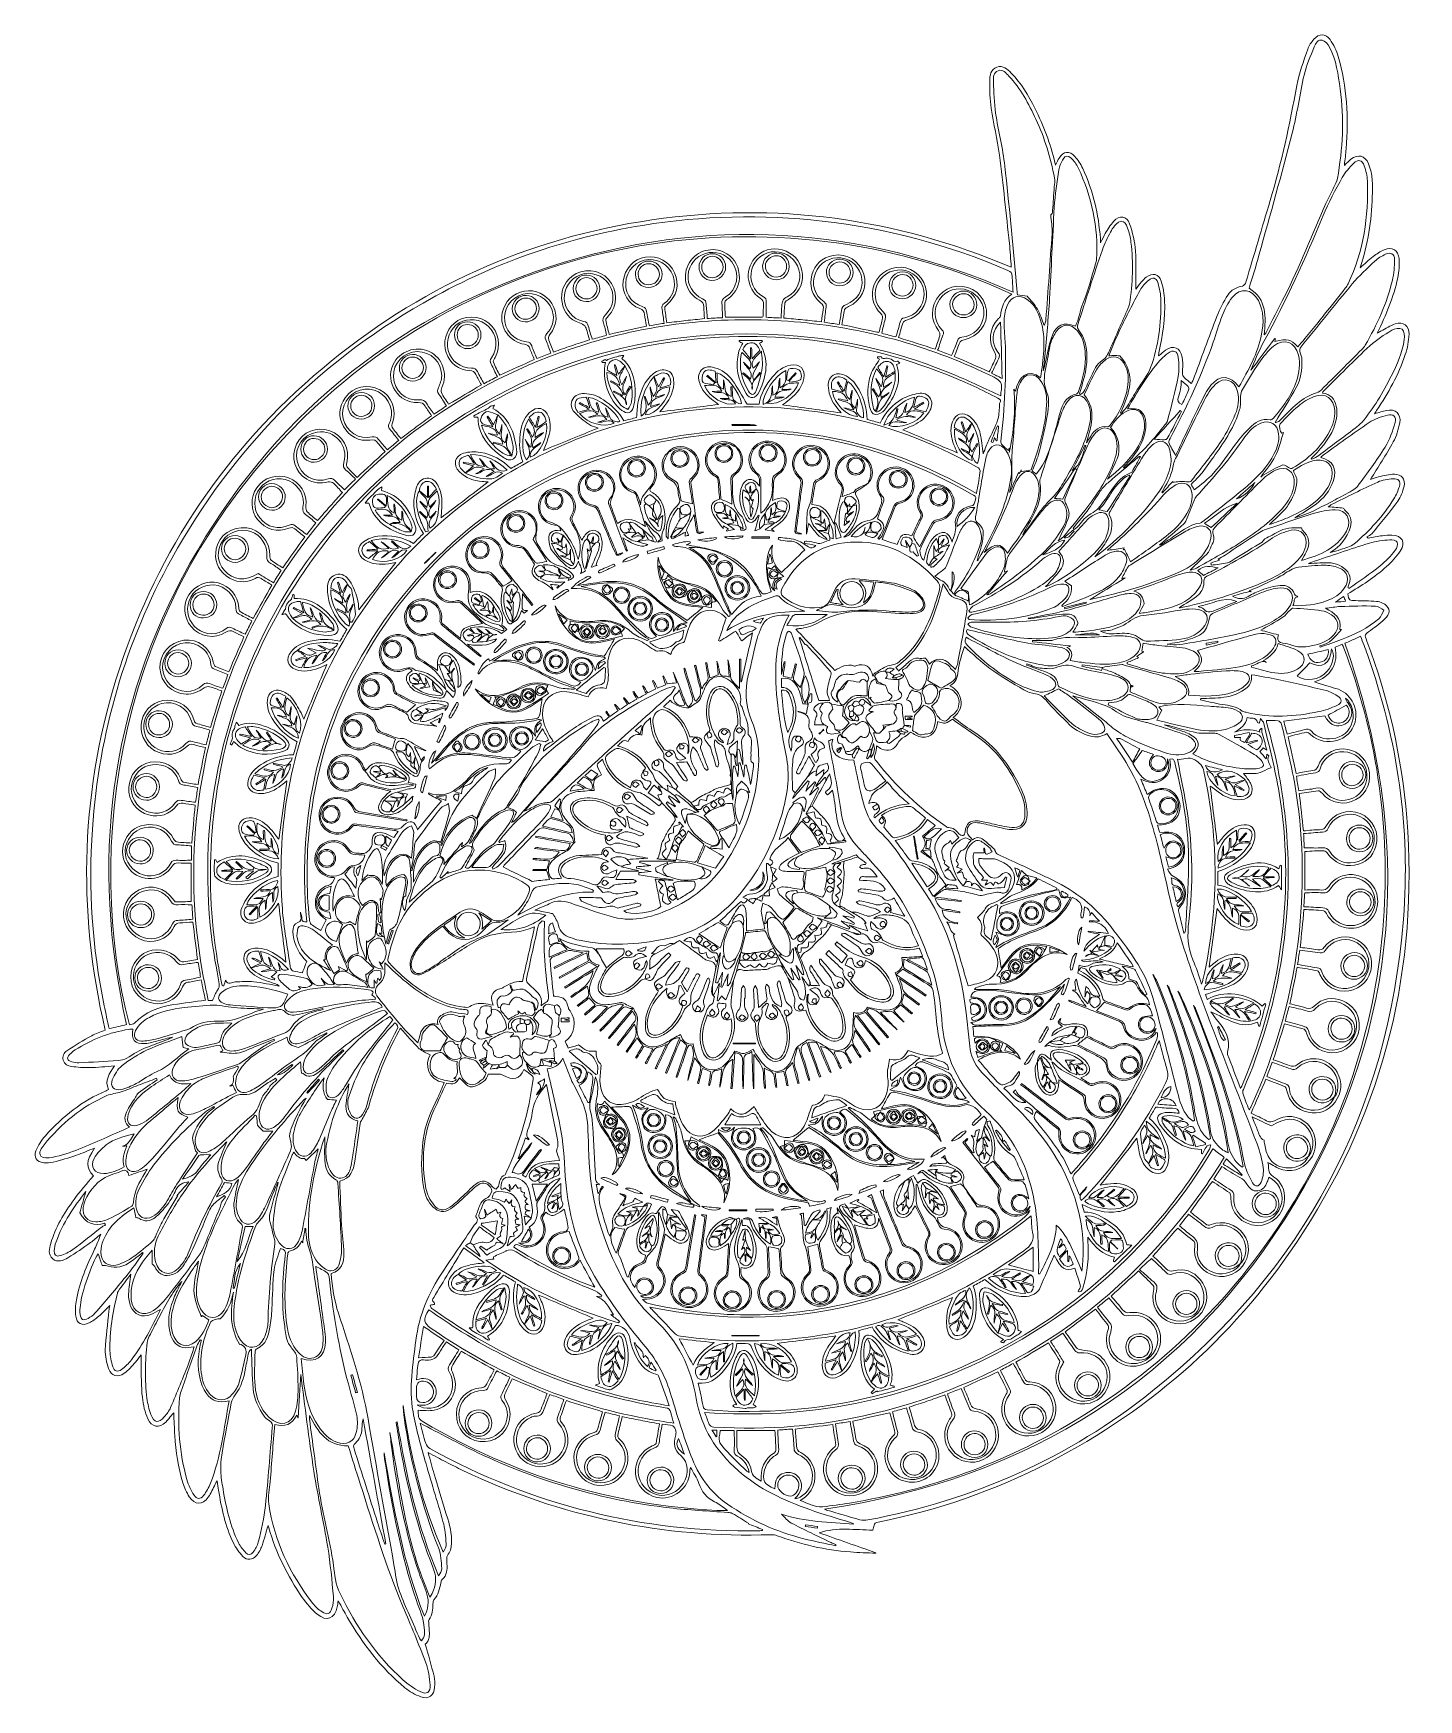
# Model space of a CAD drawing. Header units: millimetres. Extents: x -76 to 298, y -227 to 224.
import ezdxf

# ---------------------------------------------------------------- set-up
doc = ezdxf.new("R2010")
doc.units = ezdxf.units.MM
doc.header["$MEASUREMENT"] = 0
doc.layers.add('Camada 1', color=7, linetype='Continuous')

msp = doc.modelspace()

# ---------------------------------------------------------------- linework, layer by layer
at = {"layer": 'Camada 1', "color": 250, "lineweight": 18}
for points, knots in [([(286.1316, 163.4562), (284.9579, 162.5566), (283.8978, 161.5088), (282.6478, 160.4001), (282.6478, 160.4001), (284.7512, 166.7669), (285.7168, 173.1383), (285.9398, 179.6238), (285.9398, 179.6238), (286.0439, 182.6506), (286.1223, 185.7087), (284.9038, 188.5819), (284.9038, 188.5819), (283.9477, 190.8362), (282.081, 191.2906), (280.1593, 189.7833), (280.1593, 189.7833), (279.5808, 189.3296), (279.0751, 188.7833), (278.3851, 188.1382), (278.3851, 188.1382), (278.5548, 189.7934), (278.7283, 191.2125), (278.8417, 192.6363), (278.8417, 192.6363), (279.5131, 201.0692), (279.0898, 209.423), (276.7312, 217.5876), (276.7312, 217.5876), (276.2642, 219.2039), (275.4509, 220.7892), (274.4903, 222.1764), (274.4903, 222.1764), (273.3191, 223.8679), (271.4617, 223.8416), (270.1209, 222.2653), (270.1209, 222.2653), (269.4415, 221.4663), (268.7801, 220.5493), (268.4543, 219.5712), (268.4543, 219.5712), (267.3706, 216.3174), (266.1406, 213.0684), (265.5113, 209.7154), (265.5113, 209.7154), (263.547, 199.2503), (261.383, 188.8426), (258.3154, 178.636), (258.3154, 178.636), (256.1013, 171.2692), (253.9422, 163.8857), (251.7209, 156.5209), (251.7209, 156.5209), (251.5959, 156.1066), (251.1754, 155.5456), (250.8137, 155.4787), (250.8137, 155.4787), (249.1449, 155.1701), (247.7155, 154.3961), (246.8489, 153.0187), (246.8489, 153.0187), (245.7058, 151.2015), (244.6757, 149.2726), (243.8959, 147.2751), (243.8959, 147.2751), (241.6661, 141.5623), (239.5892, 135.7897), (237.4442, 130.0436), (237.4442, 130.0436), (237.3235, 129.7204), (237.1302, 129.4243), (236.9413, 129.0586), (236.9413, 129.0586), (236.4744, 129.4707), (236.1435, 129.8522), (235.7338, 130.1073), (235.7338, 130.1073), (234.6514, 130.7808), (234.4475, 131.7005), (234.5879, 132.9195), (234.5879, 132.9195), (234.7125, 134.0011), (234.6284, 135.1363), (234.4505, 136.2172), (234.4505, 136.2172), (234.0212, 138.825), (232.1608, 139.5919), (229.9924, 138.1013), (229.9924, 138.1013), (229.3641, 137.6695), (228.8018, 137.1416), (228.0745, 136.5477), (228.0745, 136.5477), (228.1368, 136.9594), (228.1598, 137.1982), (228.21, 137.4313), (228.21, 137.4313), (229.2129, 142.0878), (229.9137, 146.7886), (229.7351, 151.559), (229.7351, 151.559), (229.6687, 153.3318), (229.3625, 155.1565), (228.7981, 156.8339), (228.7981, 156.8339), (228.1322, 158.8132), (226.455, 159.1482), (224.7745, 157.8741), (224.7745, 157.8741), (224.2903, 157.507), (223.8663, 157.0466), (223.4694, 156.5823), (223.4694, 156.5823), (222.924, 155.9447), (222.4306, 155.2627), (221.9123, 154.5963), (221.9123, 154.5963), (221.9123, 158.0906), (222.1095, 161.5286), (221.8467, 164.9312), (221.8467, 164.9312), (221.6541, 167.4231), (221.0999, 169.955), (220.2587, 172.3089), (220.2587, 172.3089), (219.4953, 174.4458), (217.5155, 174.6711), (215.9686, 172.9955), (215.9686, 172.9955), (215.0655, 172.0173), (214.3904, 170.8178), (213.6809, 169.6756), (213.6809, 169.6756), (213.2473, 168.9774), (212.9429, 168.199), (212.4235, 167.1351), (212.4235, 167.1351), (212.3867, 167.771), (212.3759, 168.0106), (212.3584, 168.2495), (212.3584, 168.2495), (211.8735, 174.8834), (210.344, 181.2635), (207.5791, 187.3177), (207.5791, 187.3177), (207.0434, 188.4905), (206.2843, 189.612), (205.4236, 190.5741), (205.4236, 190.5741), (203.978, 192.1901), (202.3081, 191.9523), (201.1906, 190.1056), (201.1906, 190.1056), (200.8653, 189.5681), (200.6152, 188.9853), (200.2323, 188.2288), (200.2323, 188.2288), (200.1354, 188.5974), (200.0955, 188.7391), (200.0609, 188.882), (200.0609, 188.882), (198.8208, 193.9952), (197.0244, 198.906), (194.607, 203.5782), (194.607, 203.5782), (192.8366, 207.0001), (190.9645, 210.372), (188.204, 213.1275), (188.204, 213.1275), (187.1589, 214.1708), (185.9948, 215.3118), (184.3538, 214.7357), (184.3538, 214.7357), (182.6404, 214.1343), (182.4155, 212.4545), (182.4061, 210.9525), (182.4061, 210.9525), (182.3909, 208.5036), (182.4335, 206.0257), (182.7893, 203.6096), (182.7893, 203.6096), (183.4149, 199.3616), (184.4794, 195.175), (185.0293, 190.9198), (185.0293, 190.9198), (186.0572, 182.9641), (186.8623, 174.9793), (187.7291, 167.0033), (187.7291, 167.0033), (187.9573, 164.9031), (188.0719, 162.7908), (188.2493, 160.5494), (188.2493, 160.5494), (156.9292, 173.8936), (124.5455, 178.2804), (90.9989, 173.3807), (90.9989, 173.3807), (57.4313, 168.4779), (27.6439, 154.9735), (1.7454, 133.108), (1.7454, 133.108), (-24.1537, 111.242), (-42.5185, 84.1549), (-53.0762, 51.9195), (-53.0762, 51.9195), (-63.6282, 19.7018), (-64.6393, -12.9706), (-56.9362, -45.9065), (-56.9362, -45.9065), (-58.2779, -46.4478), (-59.5142, -46.808), (-60.6115, -47.4181), (-60.6115, -47.4181), (-62.8887, -48.6839), (-65.1336, -50.0199), (-67.3046, -51.4586), (-67.3046, -51.4586), (-68.125, -52.0021), (-68.6209, -52.973), (-68.3146, -54.0527), (-68.3146, -54.0527), (-68.0073, -55.1355), (-67.0752, -55.6), (-66.0832, -55.7235), (-66.0832, -55.7235), (-64.4649, -55.9251), (-62.8236, -56.0743), (-61.1964, -56.0401), (-61.1964, -56.0401), (-58.9795, -55.9937), (-56.7665, -55.7542), (-54.4178, -55.5881), (-54.4178, -55.5881), (-55.838, -57.5789), (-57.1545, -59.4862), (-56.0721, -61.9862), (-56.0721, -61.9862), (-56.3177, -62.1111), (-56.4923, -62.2147), (-56.6778, -62.2922), (-56.6778, -62.2922), (-63.1579, -65.0005), (-68.4812, -69.2991), (-73.134, -74.456), (-73.134, -74.456), (-74.2057, -75.6439), (-75.0639, -77.1111), (-75.6919, -78.5892), (-75.6919, -78.5892), (-76.4005, -80.2564), (-75.4181, -81.6098), (-73.5978, -81.7673), (-73.5978, -81.7673), (-72.7514, -81.8404), (-71.8504, -81.8417), (-71.0374, -81.6316), (-71.0374, -81.6316), (-68.9029, -81.0799), (-66.7843, -80.4494), (-64.6955, -79.7438), (-64.6955, -79.7438), (-63.1007, -79.2051), (-61.5607, -78.5036), (-59.8153, -77.8017), (-59.8153, -77.8017), (-62.229, -81.4374), (-62.2472, -83.1141), (-60.1333, -85.2873), (-60.1333, -85.2873), (-61.9026, -87.4469), (-63.7649, -89.5158), (-65.3939, -91.7546), (-65.3939, -91.7546), (-68.0493, -95.4038), (-70.4143, -99.2453), (-71.6902, -103.6294), (-71.6902, -103.6294), (-72.0997, -105.0366), (-72.5222, -106.6233), (-71.1602, -107.756), (-71.1602, -107.756), (-69.793, -108.893), (-68.273, -108.2232), (-67.0247, -107.4839), (-67.0247, -107.4839), (-64.9193, -106.2368), (-62.9314, -104.7869), (-60.9261, -103.3766), (-60.9261, -103.3766), (-60.0564, -102.7651), (-59.2665, -102.0402), (-58.1544, -101.1336), (-58.1544, -101.1336), (-58.7988, -102.7356), (-59.2221, -104.0142), (-59.811, -105.2112), (-59.811, -105.2112), (-61.9687, -109.5969), (-63.8461, -114.0862), (-64.7352, -118.9134), (-64.7352, -118.9134), (-64.9979, -120.3397), (-65.0784, -121.8563), (-64.9084, -123.2921), (-64.9084, -123.2921), (-64.6683, -125.3189), (-63.1466, -126.0588), (-61.3137, -125.1437), (-61.3137, -125.1437), (-60.3752, -124.6751), (-59.5104, -124.0134), (-58.7101, -123.3251), (-58.7101, -123.3251), (-57.7278, -122.4806), (-56.8479, -121.5172), (-55.7392, -120.4232), (-55.7392, -120.4232), (-55.8338, -121.0443), (-55.91, -121.427), (-55.948, -121.8135), (-55.948, -121.8135), (-56.2957, -125.3539), (-56.7772, -128.8893), (-56.9178, -132.4381), (-56.9178, -132.4381), (-56.984, -134.1063), (-56.5963, -135.8722), (-56.0442, -137.4655), (-56.0442, -137.4655), (-55.3393, -139.4995), (-53.5315, -140.0113), (-51.7962, -138.7491), (-51.7962, -138.7491), (-50.6562, -137.9198), (-49.7216, -136.7969), (-48.7461, -135.7575), (-48.7461, -135.7575), (-48.2393, -135.2176), (-47.8436, -134.5735), (-47.2508, -133.7797), (-47.2508, -133.7797), (-47.2508, -134.7562), (-47.2681, -135.4414), (-47.2478, -136.1256), (-47.2478, -136.1256), (-47.1568, -139.1926), (-47.2121, -142.2753), (-46.9008, -145.3203), (-46.9008, -145.3203), (-46.7003, -147.2823), (-46.1711, -149.2799), (-45.4014, -151.0971), (-45.4014, -151.0971), (-44.422, -153.4093), (-42.3649, -153.6768), (-40.5468, -151.9537), (-40.5468, -151.9537), (-39.9878, -151.424), (-39.5507, -150.7659), (-39.0549, -150.1689), (-39.0549, -150.1689), (-38.8699, -149.9462), (-38.6768, -149.7303), (-38.4173, -149.4304), (-38.4173, -149.4304), (-38.3135, -151.5983), (-38.2531, -153.6019), (-38.1144, -155.6001), (-38.1144, -155.6001), (-37.8133, -159.9375), (-37.2772, -164.2455), (-35.9278, -168.3976), (-35.9278, -168.3976), (-35.5023, -169.7069), (-34.9361, -171.0164), (-34.1876, -172.1651), (-34.1876, -172.1651), (-32.6943, -174.4566), (-30.6544, -174.4862), (-29.0446, -172.2578), (-29.0446, -172.2578), (-28.2875, -171.21), (-27.802, -169.9658), (-27.194, -168.8103), (-27.194, -168.8103), (-27.0595, -168.5548), (-26.927, -168.2983), (-26.6949, -167.8526), (-26.6949, -167.8526), (-26.5383, -168.8647), (-26.4303, -169.6308), (-26.3002, -170.3931), (-26.3002, -170.3931), (-25.4654, -175.2856), (-24.4463, -180.1381), (-22.2784, -184.6401), (-22.2784, -184.6401), (-21.6348, -185.9767), (-20.7153, -187.2416), (-19.6884, -188.3156), (-19.6884, -188.3156), (-18.598, -189.456), (-17.0187, -189.2991), (-16.0137, -188.0704), (-16.0137, -188.0704), (-15.379, -187.2945), (-14.8455, -186.3718), (-14.511, -185.4283), (-14.511, -185.4283), (-13.8855, -183.6643), (-13.4376, -181.8372), (-12.8951, -179.9648), (-12.8951, -179.9648), (-12.8203, -180.1981), (-12.7571, -180.3812), (-12.7023, -180.5668), (-12.7023, -180.5668), (-10.7032, -187.3379), (-7.6474, -193.613), (-3.6344, -199.4016), (-3.6344, -199.4016), (-2.4804, -201.0662), (-1.0965, -202.6398), (0.4382, -203.9563), (0.4382, -203.9563), (2.925, -206.0896), (5.2079, -205.1506), (5.8464, -201.9213), (5.8464, -201.9213), (5.932, -201.4873), (5.998, -201.0493), (6.1206, -200.3378), (6.1206, -200.3378), (7.0413, -202.0124), (7.763, -203.3877), (8.5414, -204.7303), (8.5414, -204.7303), (12.72, -211.9373), (17.6767, -218.5258), (24.1508, -223.8437), (24.1508, -223.8437), (25.4209, -224.887), (26.9406, -225.7322), (28.4791, -226.3164), (28.4791, -226.3164), (30.5076, -227.0866), (32.0637, -225.9277), (32.2006, -223.746), (32.2006, -223.746), (32.2641, -222.734), (32.2682, -221.6696), (32.0273, -220.6961), (32.0273, -220.6961), (31.3215, -217.8437), (30.4793, -215.0251), (29.6613, -212.0885), (29.6613, -212.0885), (30.5455, -211.3761), (30.8176, -210.2409), (30.7856, -209.0122), (30.7856, -209.0122), (30.7621, -208.1137), (30.6548, -207.2176), (30.6069, -206.3191), (30.6069, -206.3191), (30.5903, -206.0076), (30.5218, -205.6056), (30.6783, -205.3935), (30.6783, -205.3935), (31.6165, -204.1215), (31.6587, -202.6529), (31.7369, -201.1765), (31.7369, -201.1765), (31.7577, -200.7843), (31.762, -200.2753), (31.995, -200.0299), (31.995, -200.0299), (33.2271, -198.7319), (33.5433, -197.0926), (33.8796, -195.4437), (33.8796, -195.4437), (33.9416, -195.1396), (34.0161, -194.7622), (34.225, -194.5764), (34.225, -194.5764), (35.5453, -193.4031), (35.6649, -191.8594), (35.5383, -190.2844), (35.5383, -190.2844), (35.453, -189.2227), (35.2549, -188.2449), (36.1335, -187.3434), (36.1335, -187.3434), (36.4846, -186.9831), (36.5557, -186.2926), (36.6363, -185.7354), (36.6363, -185.7354), (37.0146, -183.1203), (36.4913, -180.6086), (35.7224, -178.1217), (35.7224, -178.1217), (34.4777, -174.0954), (33.2498, -170.0638), (32.0467, -166.0249), (32.0467, -166.0249), (31.4955, -164.174), (31.0198, -162.3005), (30.4529, -160.2285), (30.4529, -160.2285), (32.2044, -161.1505), (33.7152, -161.9612), (35.2404, -162.744), (35.2404, -162.744), (36.7694, -163.5287), (38.3003, -164.3123), (39.8519, -165.0509), (39.8519, -165.0509), (66.2594, -177.6192), (94.0826, -183.3906), (123.3095, -182.4339), (123.3095, -182.4339), (123.8226, -182.4172), (124.3684, -182.5422), (124.8556, -182.72), (124.8556, -182.72), (131.2744, -185.0624), (137.8777, -186.5779), (144.6909, -187.1208), (144.6909, -187.1208), (146.9709, -187.3025), (149.2627, -187.3386), (151.5492, -187.4412), (151.5492, -187.4412), (151.548, -187.4004), (151.5468, -187.3597), (151.5457, -187.3188), (151.5457, -187.3188), (146.4444, -185.5204), (141.3432, -183.7219), (136.2421, -181.9234), (136.2421, -181.9234), (141.1295, -180.3341), (145.999, -181.171), (150.7901, -181.2001), (150.7901, -181.2001), (151.1369, -180.2864), (150.7874, -179.3092), (152.2155, -179.0259), (152.2155, -179.0259), (168.3276, -175.8306), (183.7159, -170.5019), (198.3151, -162.9656), (198.3151, -162.9656), (226.7336, -148.2956), (249.8088, -127.623), (267.1486, -100.7568), (267.1486, -100.7568), (289.2453, -66.5204), (298.4798, -28.9646), (295.2414, 11.6463), (295.2414, 11.6463), (293.9314, 28.0745), (290.2599, 43.983), (284.459, 59.4042), (284.459, 59.4042), (283.7678, 61.2417), (283.8325, 61.1563), (285.4208, 62.272), (285.4208, 62.272), (286.9484, 63.3449), (288.4905, 64.4791), (289.7352, 65.8505), (289.7352, 65.8505), (291.061, 67.3111), (290.5183, 68.9091), (288.7025, 69.6754), (288.7025, 69.6754), (288.1803, 69.8957), (287.6139, 70.0996), (287.057, 70.1337), (287.057, 70.1337), (285.1806, 70.2488), (283.2994, 70.3343), (281.4201, 70.3352), (281.4201, 70.3352), (279.733, 70.3358), (279.5906, 70.4), (279.2661, 72.1439), (279.2661, 72.1439), (281.0733, 73.2793), (282.9195, 74.3426), (284.6587, 75.5587), (284.6587, 75.5587), (286.4343, 76.8003), (288.1971, 78.0911), (289.7934, 79.5487), (289.7934, 79.5487), (291.1712, 80.8066), (292.4789, 82.2146), (293.5103, 83.761), (293.5103, 83.761), (295.0733, 86.1042), (294.0179, 87.9592), (291.2184, 88.0677), (291.2184, 88.0677), (290.3648, 88.1008), (289.4967, 88.0413), (288.6502, 87.9195), (288.6502, 87.9195), (287.3637, 87.7345), (286.0904, 87.458), (284.8113, 87.2204), (284.8113, 87.2204), (284.6971, 87.34), (284.5829, 87.4595), (284.4688, 87.5789), (284.4688, 87.5789), (284.9178, 87.8676), (285.4751, 88.0669), (285.7985, 88.4592), (285.7985, 88.4592), (288.1905, 91.3598), (290.626, 94.2327), (292.8501, 97.2599), (292.8501, 97.2599), (293.6912, 98.4046), (294.1821, 99.8911), (294.5247, 101.2969), (294.5247, 101.2969), (294.9873, 103.195), (293.8736, 104.5845), (291.9102, 104.5539), (291.9102, 104.5539), (290.4633, 104.5314), (289.014, 104.147), (287.5828, 103.8441), (287.5828, 103.8441), (286.7965, 103.6777), (286.0453, 103.3463), (285.4632, 103.1512), (285.4632, 103.1512), (287.5051, 106.4853), (289.6828, 109.8058), (291.5971, 113.2718), (291.5971, 113.2718), (292.4691, 114.8509), (293.0232, 116.6792), (293.359, 118.4628), (293.359, 118.4628), (293.8139, 120.8776), (292.1697, 122.3156), (289.7581, 121.8262), (289.7581, 121.8262), (288.7227, 121.6161), (287.7184, 121.2528), (286.5408, 120.9132), (286.5408, 120.9132), (286.7952, 121.2996), (286.9514, 121.5363), (287.1069, 121.7734), (287.1069, 121.7734), (290.2377, 126.5442), (293.0562, 131.4877), (294.8592, 136.9231), (294.8592, 136.9231), (295.4436, 138.6849), (295.7977, 140.582), (295.8848, 142.4347), (295.8848, 142.4347), (295.9924, 144.7291), (294.3082, 145.9378), (292.1241, 145.2223), (292.1241, 145.2223), (290.7844, 144.7833), (289.5672, 143.9684), (288.2992, 143.3143), (288.2992, 143.3143), (288.0135, 143.1669), (287.7452, 142.9859), (287.2491, 142.6888), (287.2491, 142.6888), (289.6683, 147.6916), (291.7333, 152.5075), (292.798, 157.6672), (292.798, 157.6672), (293.1494, 159.3698), (293.2847, 161.1669), (293.1817, 162.9008), (293.1817, 162.9008), (293.0462, 165.1864), (291.2661, 166.1959), (289.1588, 165.2934), (289.1588, 165.2934), (288.0826, 164.8324), (287.0648, 164.1715), (286.1316, 163.4562)], [0, 0, 0, 0, 0.00571429, 0.00571429, 0.00571429, 0.00571429, 0.01142857, 0.01142857, 0.01142857, 0.01142857, 0.01714286, 0.01714286, 0.01714286, 0.01714286, 0.02285714, 0.02285714, 0.02285714, 0.02285714, 0.02857143, 0.02857143, 0.02857143, 0.02857143, 0.03428571, 0.03428571, 0.03428571, 0.03428571, 0.04, 0.04, 0.04, 0.04, 0.04571429, 0.04571429, 0.04571429, 0.04571429, 0.05142857, 0.05142857, 0.05142857, 0.05142857, 0.05714286, 0.05714286, 0.05714286, 0.05714286, 0.06285714, 0.06285714, 0.06285714, 0.06285714, 0.06857143, 0.06857143, 0.06857143, 0.06857143, 0.07428571, 0.07428571, 0.07428571, 0.07428571, 0.08, 0.08, 0.08, 0.08, 0.08571429, 0.08571429, 0.08571429, 0.08571429, 0.09142857, 0.09142857, 0.09142857, 0.09142857, 0.09714286, 0.09714286, 0.09714286, 0.09714286, 0.10285714, 0.10285714, 0.10285714, 0.10285714, 0.10857143, 0.10857143, 0.10857143, 0.10857143, 0.11428571, 0.11428571, 0.11428571, 0.11428571, 0.12, 0.12, 0.12, 0.12, 0.12571429, 0.12571429, 0.12571429, 0.12571429, 0.13142857, 0.13142857, 0.13142857, 0.13142857, 0.13714286, 0.13714286, 0.13714286, 0.13714286, 0.14285714, 0.14285714, 0.14285714, 0.14285714, 0.14857143, 0.14857143, 0.14857143, 0.14857143, 0.15428571, 0.15428571, 0.15428571, 0.15428571, 0.16, 0.16, 0.16, 0.16, 0.16571429, 0.16571429, 0.16571429, 0.16571429, 0.17142857, 0.17142857, 0.17142857, 0.17142857, 0.17714286, 0.17714286, 0.17714286, 0.17714286, 0.18285714, 0.18285714, 0.18285714, 0.18285714, 0.18857143, 0.18857143, 0.18857143, 0.18857143, 0.19428571, 0.19428571, 0.19428571, 0.19428571, 0.2, 0.2, 0.2, 0.2, 0.20571429, 0.20571429, 0.20571429, 0.20571429, 0.21142857, 0.21142857, 0.21142857, 0.21142857, 0.21714286, 0.21714286, 0.21714286, 0.21714286, 0.22285714, 0.22285714, 0.22285714, 0.22285714, 0.22857143, 0.22857143, 0.22857143, 0.22857143, 0.23428571, 0.23428571, 0.23428571, 0.23428571, 0.24, 0.24, 0.24, 0.24, 0.24571429, 0.24571429, 0.24571429, 0.24571429, 0.25142857, 0.25142857, 0.25142857, 0.25142857, 0.25714286, 0.25714286, 0.25714286, 0.25714286, 0.26285714, 0.26285714, 0.26285714, 0.26285714, 0.26857143, 0.26857143, 0.26857143, 0.26857143, 0.27428571, 0.27428571, 0.27428571, 0.27428571, 0.28, 0.28, 0.28, 0.28, 0.28571429, 0.28571429, 0.28571429, 0.28571429, 0.29142857, 0.29142857, 0.29142857, 0.29142857, 0.29714286, 0.29714286, 0.29714286, 0.29714286, 0.30285714, 0.30285714, 0.30285714, 0.30285714, 0.30857143, 0.30857143, 0.30857143, 0.30857143, 0.31428571, 0.31428571, 0.31428571, 0.31428571, 0.32, 0.32, 0.32, 0.32, 0.32571429, 0.32571429, 0.32571429, 0.32571429, 0.33142857, 0.33142857, 0.33142857, 0.33142857, 0.33714286, 0.33714286, 0.33714286, 0.33714286, 0.34285714, 0.34285714, 0.34285714, 0.34285714, 0.34857143, 0.34857143, 0.34857143, 0.34857143, 0.35428571, 0.35428571, 0.35428571, 0.35428571, 0.36, 0.36, 0.36, 0.36, 0.36571429, 0.36571429, 0.36571429, 0.36571429, 0.37142857, 0.37142857, 0.37142857, 0.37142857, 0.37714286, 0.37714286, 0.37714286, 0.37714286, 0.38285714, 0.38285714, 0.38285714, 0.38285714, 0.38857143, 0.38857143, 0.38857143, 0.38857143, 0.39428571, 0.39428571, 0.39428571, 0.39428571, 0.4, 0.4, 0.4, 0.4, 0.40571429, 0.40571429, 0.40571429, 0.40571429, 0.41142857, 0.41142857, 0.41142857, 0.41142857, 0.41714286, 0.41714286, 0.41714286, 0.41714286, 0.42285714, 0.42285714, 0.42285714, 0.42285714, 0.42857143, 0.42857143, 0.42857143, 0.42857143, 0.43428571, 0.43428571, 0.43428571, 0.43428571, 0.44, 0.44, 0.44, 0.44, 0.44571429, 0.44571429, 0.44571429, 0.44571429, 0.45142857, 0.45142857, 0.45142857, 0.45142857, 0.45714286, 0.45714286, 0.45714286, 0.45714286, 0.46285714, 0.46285714, 0.46285714, 0.46285714, 0.46857143, 0.46857143, 0.46857143, 0.46857143, 0.47428571, 0.47428571, 0.47428571, 0.47428571, 0.48, 0.48, 0.48, 0.48, 0.48571429, 0.48571429, 0.48571429, 0.48571429, 0.49142857, 0.49142857, 0.49142857, 0.49142857, 0.49714286, 0.49714286, 0.49714286, 0.49714286, 0.50285714, 0.50285714, 0.50285714, 0.50285714, 0.50857143, 0.50857143, 0.50857143, 0.50857143, 0.51428571, 0.51428571, 0.51428571, 0.51428571, 0.52, 0.52, 0.52, 0.52, 0.52571429, 0.52571429, 0.52571429, 0.52571429, 0.53142857, 0.53142857, 0.53142857, 0.53142857, 0.53714286, 0.53714286, 0.53714286, 0.53714286, 0.54285714, 0.54285714, 0.54285714, 0.54285714, 0.54857143, 0.54857143, 0.54857143, 0.54857143, 0.55428571, 0.55428571, 0.55428571, 0.55428571, 0.56, 0.56, 0.56, 0.56, 0.56571429, 0.56571429, 0.56571429, 0.56571429, 0.57142857, 0.57142857, 0.57142857, 0.57142857, 0.57714286, 0.57714286, 0.57714286, 0.57714286, 0.58285714, 0.58285714, 0.58285714, 0.58285714, 0.58857143, 0.58857143, 0.58857143, 0.58857143, 0.59428571, 0.59428571, 0.59428571, 0.59428571, 0.6, 0.6, 0.6, 0.6, 0.60571429, 0.60571429, 0.60571429, 0.60571429, 0.61142857, 0.61142857, 0.61142857, 0.61142857, 0.61714286, 0.61714286, 0.61714286, 0.61714286, 0.62285714, 0.62285714, 0.62285714, 0.62285714, 0.62857143, 0.62857143, 0.62857143, 0.62857143, 0.63428571, 0.63428571, 0.63428571, 0.63428571, 0.64, 0.64, 0.64, 0.64, 0.64571429, 0.64571429, 0.64571429, 0.64571429, 0.65142857, 0.65142857, 0.65142857, 0.65142857, 0.65714286, 0.65714286, 0.65714286, 0.65714286, 0.66285714, 0.66285714, 0.66285714, 0.66285714, 0.66857143, 0.66857143, 0.66857143, 0.66857143, 0.67428571, 0.67428571, 0.67428571, 0.67428571, 0.68, 0.68, 0.68, 0.68, 0.68571429, 0.68571429, 0.68571429, 0.68571429, 0.69142857, 0.69142857, 0.69142857, 0.69142857, 0.69714286, 0.69714286, 0.69714286, 0.69714286, 0.70285714, 0.70285714, 0.70285714, 0.70285714, 0.70857143, 0.70857143, 0.70857143, 0.70857143, 0.71428571, 0.71428571, 0.71428571, 0.71428571, 0.72, 0.72, 0.72, 0.72, 0.72571429, 0.72571429, 0.72571429, 0.72571429, 0.73142857, 0.73142857, 0.73142857, 0.73142857, 0.73714286, 0.73714286, 0.73714286, 0.73714286, 0.74285714, 0.74285714, 0.74285714, 0.74285714, 0.74857143, 0.74857143, 0.74857143, 0.74857143, 0.75428571, 0.75428571, 0.75428571, 0.75428571, 0.76, 0.76, 0.76, 0.76, 0.76571429, 0.76571429, 0.76571429, 0.76571429, 0.77142857, 0.77142857, 0.77142857, 0.77142857, 0.77714286, 0.77714286, 0.77714286, 0.77714286, 0.78285714, 0.78285714, 0.78285714, 0.78285714, 0.78857143, 0.78857143, 0.78857143, 0.78857143, 0.79428571, 0.79428571, 0.79428571, 0.79428571, 0.8, 0.8, 0.8, 0.8, 0.80571429, 0.80571429, 0.80571429, 0.80571429, 0.81142857, 0.81142857, 0.81142857, 0.81142857, 0.81714286, 0.81714286, 0.81714286, 0.81714286, 0.82285714, 0.82285714, 0.82285714, 0.82285714, 0.82857143, 0.82857143, 0.82857143, 0.82857143, 0.83428571, 0.83428571, 0.83428571, 0.83428571, 0.84, 0.84, 0.84, 0.84, 0.84571429, 0.84571429, 0.84571429, 0.84571429, 0.85142857, 0.85142857, 0.85142857, 0.85142857, 0.85714286, 0.85714286, 0.85714286, 0.85714286, 0.86285714, 0.86285714, 0.86285714, 0.86285714, 0.86857143, 0.86857143, 0.86857143, 0.86857143, 0.87428571, 0.87428571, 0.87428571, 0.87428571, 0.88, 0.88, 0.88, 0.88, 0.88571429, 0.88571429, 0.88571429, 0.88571429, 0.89142857, 0.89142857, 0.89142857, 0.89142857, 0.89714286, 0.89714286, 0.89714286, 0.89714286, 0.90285714, 0.90285714, 0.90285714, 0.90285714, 0.90857143, 0.90857143, 0.90857143, 0.90857143, 0.91428571, 0.91428571, 0.91428571, 0.91428571, 0.92, 0.92, 0.92, 0.92, 0.92571429, 0.92571429, 0.92571429, 0.92571429, 0.93142857, 0.93142857, 0.93142857, 0.93142857, 0.93714286, 0.93714286, 0.93714286, 0.93714286, 0.94285714, 0.94285714, 0.94285714, 0.94285714, 0.94857143, 0.94857143, 0.94857143, 0.94857143, 0.95428571, 0.95428571, 0.95428571, 0.95428571, 0.96, 0.96, 0.96, 0.96, 0.96571429, 0.96571429, 0.96571429, 0.96571429, 0.97142857, 0.97142857, 0.97142857, 0.97142857, 0.97714286, 0.97714286, 0.97714286, 0.97714286, 0.98285714, 0.98285714, 0.98285714, 0.98285714, 0.98857143, 0.98857143, 0.98857143, 0.98857143, 1, 1, 1, 1]), ([(272.3576, 222.021), (271.2367, 222.2848), (270.5646, 221.1065), (270.195, 220.1833), (270.195, 220.1833), (269.1948, 217.6858), (268.0897, 215.1882), (267.4829, 212.5842), (267.4829, 212.5842), (266.2676, 207.3694), (265.6038, 202.0199), (264.2692, 196.8403), (264.2692, 196.8403), (261.4228, 185.7935), (258.3094, 174.8151), (255.2698, 163.8186), (255.2698, 163.8186), (254.4338, 160.7942), (253.4722, 157.8044), (252.5874, 154.8624), (252.5874, 154.8624), (257.5526, 151.8096), (257.0561, 147.1181), (256.7119, 142.2707), (256.7119, 142.2707), (256.8944, 142.5131), (257.0077, 142.6266), (257.078, 142.7622), (257.078, 142.7622), (258.7911, 146.0668), (260.5052, 149.3709), (262.208, 152.6807), (262.208, 152.6807), (266.403, 160.8345), (269.5804, 169.44), (273.3478, 177.7835), (273.3478, 177.7835), (274.0208, 179.2741), (274.8029, 180.715), (275.5065, 182.1921), (275.5065, 182.1921), (275.8728, 182.9612), (276.3381, 183.7305), (276.4855, 184.549), (276.4855, 184.549), (277.939, 192.616), (278.3481, 200.7259), (277.2411, 208.873), (277.2411, 208.873), (276.7175, 212.7267), (276.178, 216.5982), (274.3554, 220.1035), (274.3554, 220.1035), (273.941, 220.9005), (273.1415, 221.8364), (272.3576, 222.021)], [0, 0, 0, 0, 0.06666667, 0.06666667, 0.06666667, 0.06666667, 0.13333333, 0.13333333, 0.13333333, 0.13333333, 0.2, 0.2, 0.2, 0.2, 0.26666667, 0.26666667, 0.26666667, 0.26666667, 0.33333333, 0.33333333, 0.33333333, 0.33333333, 0.4, 0.4, 0.4, 0.4, 0.46666667, 0.46666667, 0.46666667, 0.46666667, 0.53333333, 0.53333333, 0.53333333, 0.53333333, 0.6, 0.6, 0.6, 0.6, 0.66666667, 0.66666667, 0.66666667, 0.66666667, 0.73333333, 0.73333333, 0.73333333, 0.73333333, 0.8, 0.8, 0.8, 0.8, 0.86666667, 0.86666667, 0.86666667, 0.86666667, 1, 1, 1, 1]), ([(187.572, 212.3153), (186.8079, 213.1246), (185.9276, 214.2123), (184.6729, 213.7487), (184.6729, 213.7487), (183.4201, 213.2857), (183.3666, 211.8793), (183.4027, 210.7755), (183.4027, 210.7755), (183.4959, 207.9182), (183.5921, 205.0404), (184.0126, 202.2192), (184.0126, 202.2192), (184.7242, 197.4461), (185.9453, 192.74), (186.4904, 187.9532), (186.4904, 187.9532), (187.6669, 177.6227), (188.5516, 167.259), (189.5526, 156.9086), (189.5526, 156.9086), (189.6769, 155.6233), (189.782, 154.3362), (189.8954, 153.0564), (189.8954, 153.0564), (190.8426, 152.9345), (191.6343, 152.8327), (192.5582, 152.7138), (192.5582, 152.7138), (193.393, 151.6772), (194.5324, 150.5433), (195.322, 149.2032), (195.322, 149.2032), (196.1113, 147.8638), (196.5506, 146.3182), (197.1647, 144.8106), (197.1647, 144.8106), (197.2224, 144.9288), (197.3095, 145.0521), (197.3442, 145.1887), (197.3442, 145.1887), (197.4443, 145.5823), (197.5735, 145.9775), (197.6031, 146.3787), (197.6031, 146.3787), (198.1782, 154.1736), (198.7825, 161.967), (199.2718, 169.7674), (199.2718, 169.7674), (199.3745, 171.4038), (199.0359, 173.0669), (198.9328, 174.7197), (198.9328, 174.7197), (198.9257, 174.8337), (199.2586, 174.9409), (199.3096, 175.0929), (199.3096, 175.0929), (199.3984, 175.3573), (199.4013, 175.6535), (199.4216, 175.9377), (199.4216, 175.9377), (199.5738, 178.0611), (199.7269, 180.1843), (199.8678, 182.3086), (199.8678, 182.3086), (199.9216, 183.1191), (200.1094, 183.9646), (199.9547, 184.7381), (199.9547, 184.7381), (198.8608, 190.211), (197.3086, 195.5477), (194.9105, 200.6079), (194.9105, 200.6079), (192.9247, 204.7977), (190.7914, 208.9058), (187.572, 212.3153)], [0, 0, 0, 0, 0.05, 0.05, 0.05, 0.05, 0.1, 0.1, 0.1, 0.1, 0.15, 0.15, 0.15, 0.15, 0.2, 0.2, 0.2, 0.2, 0.25, 0.25, 0.25, 0.25, 0.3, 0.3, 0.3, 0.3, 0.35, 0.35, 0.35, 0.35, 0.4, 0.4, 0.4, 0.4, 0.45, 0.45, 0.45, 0.45, 0.5, 0.5, 0.5, 0.5, 0.55, 0.55, 0.55, 0.55, 0.6, 0.6, 0.6, 0.6, 0.65, 0.65, 0.65, 0.65, 0.7, 0.7, 0.7, 0.7, 0.75, 0.75, 0.75, 0.75, 0.8, 0.8, 0.8, 0.8, 0.85, 0.85, 0.85, 0.85, 0.9, 0.9, 0.9, 0.9, 1, 1, 1, 1]), ([(204.4096, 190.1206), (203.6267, 190.9168), (202.8275, 190.8091), (202.2708, 189.8467), (202.2708, 189.8467), (201.7469, 188.9407), (201.2482, 187.9322), (201.096, 186.9153), (201.096, 186.9153), (200.5939, 183.5622), (200.0913, 180.1949), (199.8836, 176.815), (199.8836, 176.815), (199.3763, 168.5626), (199.0991, 160.2964), (198.6021, 152.0433), (198.6021, 152.0433), (198.2876, 146.8216), (197.7511, 141.6131), (197.2994, 136.4001), (197.2994, 136.4001), (197.1873, 135.1073), (197.0187, 133.8195), (196.876, 132.5294), (196.876, 132.5294), (197.2449, 133.5869), (197.3865, 134.6797), (197.6445, 135.7442), (197.6445, 135.7442), (198.1717, 137.9187), (198.5745, 140.1501), (199.3747, 142.2245), (199.3747, 142.2245), (200.29, 144.5967), (202.5161, 146.1306), (205.5818, 144.5836), (205.5818, 144.5836), (206.5898, 146.5299), (206.7991, 148.7339), (207.6267, 150.7604), (207.6267, 150.7604), (209.0431, 154.2288), (209.9469, 157.907), (211.0547, 161.5006), (211.0547, 161.5006), (211.1744, 161.889), (211.2657, 162.2976), (211.2916, 162.7019), (211.2916, 162.7019), (211.8498, 171.3974), (209.979, 179.6201), (206.3598, 187.4775), (206.3598, 187.4775), (205.9096, 188.4548), (205.172, 189.3452), (204.4096, 190.1206)], [0, 0, 0, 0, 0.06666667, 0.06666667, 0.06666667, 0.06666667, 0.13333333, 0.13333333, 0.13333333, 0.13333333, 0.2, 0.2, 0.2, 0.2, 0.26666667, 0.26666667, 0.26666667, 0.26666667, 0.33333333, 0.33333333, 0.33333333, 0.33333333, 0.4, 0.4, 0.4, 0.4, 0.46666667, 0.46666667, 0.46666667, 0.46666667, 0.53333333, 0.53333333, 0.53333333, 0.53333333, 0.6, 0.6, 0.6, 0.6, 0.66666667, 0.66666667, 0.66666667, 0.66666667, 0.73333333, 0.73333333, 0.73333333, 0.73333333, 0.8, 0.8, 0.8, 0.8, 0.86666667, 0.86666667, 0.86666667, 0.86666667, 1, 1, 1, 1]), ([(259.6999, 141.1553), (259.6556, 140.9298), (259.6113, 140.7044), (259.5635, 140.4609), (259.5635, 140.4609), (263.1253, 141.2854), (263.6523, 141.1712), (265.8134, 139.0199), (265.8134, 139.0199), (268.2552, 142.0008), (270.6632, 144.9144), (273.0413, 147.8522), (273.0413, 147.8522), (274.9213, 150.1748), (276.7698, 152.523), (278.6189, 154.8703), (278.6189, 154.8703), (278.9201, 155.2528), (279.2004, 155.667), (279.4085, 156.1052), (279.4085, 156.1052), (283.5966, 164.9257), (284.9494, 174.2867), (284.5957, 183.9467), (284.5957, 183.9467), (284.5457, 185.3124), (284.2094, 186.7119), (283.7541, 188.0074), (283.7541, 188.0074), (283.1871, 189.6209), (282.0598, 189.8866), (280.8387, 188.6677), (280.8387, 188.6677), (279.6915, 187.5225), (278.577, 186.2531), (277.8038, 184.8433), (277.8038, 184.8433), (275.9569, 181.4758), (274.1043, 178.0827), (272.6372, 174.5411), (272.6372, 174.5411), (267.8255, 162.9262), (262.6362, 151.5024), (256.5836, 140.4717), (256.5836, 140.4717), (255.1034, 137.7744), (254.0359, 134.8505), (253.07, 132.6843), (253.07, 132.6843), (254.9504, 135.1783), (257.2458, 138.2224), (259.5411, 141.2666), (259.5411, 141.2666), (259.5941, 141.2295), (259.6469, 141.1923), (259.6999, 141.1553)], [0, 0, 0, 0, 0.06666667, 0.06666667, 0.06666667, 0.06666667, 0.13333333, 0.13333333, 0.13333333, 0.13333333, 0.2, 0.2, 0.2, 0.2, 0.26666667, 0.26666667, 0.26666667, 0.26666667, 0.33333333, 0.33333333, 0.33333333, 0.33333333, 0.4, 0.4, 0.4, 0.4, 0.46666667, 0.46666667, 0.46666667, 0.46666667, 0.53333333, 0.53333333, 0.53333333, 0.53333333, 0.6, 0.6, 0.6, 0.6, 0.66666667, 0.66666667, 0.66666667, 0.66666667, 0.73333333, 0.73333333, 0.73333333, 0.73333333, 0.8, 0.8, 0.8, 0.8, 0.86666667, 0.86666667, 0.86666667, 0.86666667, 1, 1, 1, 1]), ([(-30.1759, 46.7537), (-31.6324, 45.6367), (-33.2272, 45.0125), (-35.0619, 45.0563), (-35.0619, 45.0563), (-38.8934, 45.1477), (-41.9791, 48.2028), (-42.1249, 52.0281), (-42.1249, 52.0281), (-42.2719, 55.8839), (-39.5017, 59.1467), (-35.6923, 59.6051), (-35.6923, 59.6051), (-31.8222, 60.0706), (-28.452, 57.582), (-27.7099, 53.7478), (-27.7099, 53.7478), (-27.6249, 53.3088), (-27.4481, 52.6891), (-27.1269, 52.5296), (-27.1269, 52.5296), (-25.972, 51.9557), (-24.7369, 51.5433), (-23.5079, 51.0604), (-23.5079, 51.0604), (-22.1122, 54.2989), (-20.7763, 57.3987), (-19.4112, 60.5665), (-19.4112, 60.5665), (-20.3517, 61.0159), (-21.2605, 61.3899), (-22.1074, 61.8723), (-22.1074, 61.8723), (-22.888, 62.3171), (-23.4767, 62.3435), (-24.3073, 61.8106), (-24.3073, 61.8106), (-27.4031, 59.8245), (-31.4261, 60.5231), (-33.7318, 63.3204), (-33.7318, 63.3204), (-35.7389, 65.7552), (-35.9646, 69.3097), (-34.2783, 71.9268), (-34.2783, 71.9268), (-32.5859, 74.5534), (-29.3378, 75.8661), (-26.3719, 75.1222), (-26.3719, 75.1222), (-23.18, 74.3215), (-21.0864, 71.7689), (-20.8315, 68.4198), (-20.8315, 68.4198), (-20.804, 68.0582), (-20.6805, 67.5415), (-20.4259, 67.3876), (-20.4259, 67.3876), (-19.3162, 66.7177), (-18.1417, 66.1554), (-16.9548, 65.5352), (-16.9548, 65.5352), (-15.2365, 68.5862), (-13.5799, 71.5274), (-11.8832, 74.5401), (-11.8832, 74.5401), (-12.8642, 75.15), (-13.8216, 75.6956), (-14.7218, 76.3231), (-14.7218, 76.3231), (-15.2983, 76.7248), (-15.7281, 76.699), (-16.3618, 76.3682), (-16.3618, 76.3682), (-19.0931, 74.9423), (-21.7629, 75.1895), (-24.1973, 77.0492), (-24.1973, 77.0492), (-26.6002, 78.8849), (-27.4978, 81.394), (-26.9073, 84.3424), (-26.9073, 84.3424), (-26.1471, 88.1391), (-22.6322, 90.5154), (-18.6477, 90.0386), (-18.6477, 90.0386), (-15.0579, 89.6091), (-12.3645, 86.342), (-12.4096, 82.5298), (-12.4096, 82.5298), (-12.4146, 82.1035), (-12.3, 81.5046), (-12.0113, 81.2775), (-12.0113, 81.2775), (-11.055, 80.525), (-9.9937, 79.906), (-8.9285, 79.2067), (-8.9285, 79.2067), (-6.9165, 82.0398), (-4.9383, 84.8255), (-2.9372, 87.6433), (-2.9372, 87.6433), (-3.8715, 88.3686), (-4.7657, 89.0191), (-5.6069, 89.732), (-5.6069, 89.732), (-6.1369, 90.1812), (-6.5722, 90.2161), (-7.2383, 89.9357), (-7.2383, 89.9357), (-10.287, 88.6523), (-13.6, 89.602), (-15.6962, 92.2706), (-15.6962, 92.2706), (-17.6241, 94.7248), (-17.7181, 98.2903), (-15.9235, 100.8836), (-15.9235, 100.8836), (-13.9997, 103.6637), (-10.5276, 104.7441), (-7.3326, 103.5568), (-7.3326, 103.5568), (-4.1162, 102.3614), (-2.2844, 99.3468), (-2.618, 95.904), (-2.618, 95.904), (-2.6671, 95.3983), (-2.6135, 94.695), (-2.3047, 94.3781), (-2.3047, 94.3781), (-1.4562, 93.5072), (-0.4468, 92.7934), (0.5412, 91.9828), (0.5412, 91.9828), (1.7046, 93.3328), (2.8113, 94.6381), (3.9418, 95.9226), (3.9418, 95.9226), (5.0628, 97.1962), (6.2077, 98.4487), (7.2202, 99.5752), (7.2202, 99.5752), (6.3759, 100.4919), (5.6798, 101.3654), (4.8528, 102.0894), (4.8528, 102.0894), (4.5078, 102.3914), (3.8367, 102.5747), (3.3955, 102.4697), (3.3955, 102.4697), (1.3482, 101.9815), (-0.5949, 102.1073), (-2.4147, 103.1949), (-2.4147, 103.1949), (-5.6104, 105.1045), (-6.8304, 109.2929), (-5.2011, 112.6521), (-5.2011, 112.6521), (-3.5765, 116.0012), (0.314, 117.5865), (3.8356, 116.3342), (3.8356, 116.3342), (7.4068, 115.0642), (9.3346, 111.3771), (8.4274, 107.6292), (8.4274, 107.6292), (8.3365, 107.2537), (8.3493, 106.6898), (8.5696, 106.4313), (8.5696, 106.4313), (9.3846, 105.4749), (10.3068, 104.6101), (11.2023, 103.6972), (11.2023, 103.6972), (13.7498, 106.0422), (16.2129, 108.3095), (18.7962, 110.6875), (18.7962, 110.6875), (18.148, 111.4586), (17.495, 112.1378), (16.9592, 112.8994), (16.9592, 112.8994), (16.3749, 113.7296), (15.729, 113.9754), (14.6875, 113.812), (14.6875, 113.812), (11.7586, 113.3522), (9.0217, 114.7647), (7.5195, 117.5024), (7.5195, 117.5024), (6.0673, 120.1489), (6.2449, 122.8031), (7.9748, 125.267), (7.9748, 125.267), (10.0836, 128.2704), (14.1007, 129.1515), (17.4035, 127.4274), (17.4035, 127.4274), (20.5902, 125.7641), (22.0244, 121.958), (20.8026, 118.4762), (20.8026, 118.4762), (20.6685, 118.094), (20.4985, 117.5269), (20.6737, 117.2681), (20.6737, 117.2681), (21.3961, 116.2014), (22.2454, 115.2204), (23.0601, 114.1926), (23.0601, 114.1926), (24.5414, 115.3152), (25.8716, 116.3359), (27.2155, 117.3384), (27.2155, 117.3384), (28.5805, 118.3567), (29.959, 119.3569), (31.3704, 120.3936), (31.3704, 120.3936), (30.7541, 121.3002), (30.1576, 122.0834), (29.6664, 122.9276), (29.6664, 122.9276), (29.2052, 123.7202), (28.664, 123.9767), (27.6986, 123.9363), (27.6986, 123.9363), (22.3979, 123.7145), (18.6972, 129.4054), (20.9461, 134.225), (20.9461, 134.225), (22.6335, 137.8412), (27.114, 139.452), (30.7446, 137.7477), (30.7446, 137.7477), (34.3443, 136.0578), (35.8475, 131.7379), (34.162, 128.0392), (34.162, 128.0392), (33.972, 127.6221), (33.8256, 126.9879), (34.0081, 126.6349), (34.0081, 126.6349), (34.5683, 125.5514), (35.2984, 124.5558), (35.9898, 123.4834), (35.9898, 123.4834), (38.9438, 125.2337), (41.8531, 126.9574), (44.8432, 128.7291), (44.8432, 128.7291), (44.3149, 129.704), (43.7623, 130.6085), (43.3266, 131.5662), (43.3266, 131.5662), (42.9978, 132.2888), (42.5737, 132.5567), (41.7522, 132.5869), (41.7522, 132.5869), (38.7267, 132.6978), (36.2924, 134.5881), (35.3135, 137.4489), (35.3135, 137.4489), (34.3516, 140.26), (35.2166, 143.4476), (37.4665, 145.3837), (37.4665, 145.3837), (40.0737, 147.6272), (44.2239, 147.6449), (46.8724, 145.4238), (46.8724, 145.4238), (49.6061, 143.1312), (50.2973, 139.2644), (48.5458, 136.183), (48.5458, 136.183), (48.32, 135.7858), (47.9579, 135.2272), (48.0831, 134.9116), (48.0831, 134.9116), (48.5733, 133.6753), (49.2336, 132.5065), (49.8234, 131.3274), (49.8234, 131.3274), (53.0044, 132.7876), (56.043, 134.1823), (59.154, 135.6103), (59.154, 135.6103), (58.7328, 136.6444), (58.3056, 137.6134), (57.9448, 138.6064), (57.9448, 138.6064), (57.6971, 139.2881), (57.3279, 139.5991), (56.5535, 139.7144), (56.5535, 139.7144), (52.455, 140.3239), (49.7022, 144.2408), (50.498, 148.2162), (50.498, 148.2162), (51.108, 151.2638), (53.4477, 153.5409), (56.5369, 154.0936), (56.5369, 154.0936), (59.3867, 154.6036), (62.3655, 153.2473), (63.9129, 150.7354), (63.9129, 150.7354), (65.5999, 147.9967), (65.404, 145.0318), (63.3925, 142.3705), (63.3925, 142.3705), (63.1684, 142.0739), (62.8857, 141.6105), (62.9712, 141.3275), (62.9712, 141.3275), (63.3448, 140.0916), (63.8444, 138.8937), (64.3224, 137.6172), (64.3224, 137.6172), (66.0378, 138.2112), (67.6121, 138.7683), (69.1946, 139.3008), (69.1946, 139.3008), (70.8059, 139.843), (72.4253, 140.361), (74.0933, 140.9067), (74.0933, 140.9067), (73.8411, 141.7922), (73.5847, 142.5262), (73.4279, 143.281), (73.4279, 143.281), (73.1895, 144.4282), (72.7061, 145.1087), (71.4354, 145.5115), (71.4354, 145.5115), (68.7798, 146.3534), (67.1266, 148.3214), (66.6698, 151.098), (66.6698, 151.098), (66.2085, 153.9028), (67.1061, 156.2934), (69.3438, 158.0826), (69.3438, 158.0826), (72.3063, 160.4513), (76.6876, 160.0618), (79.2511, 157.2593), (79.2511, 157.2593), (81.8384, 154.4309), (81.7926, 150.161), (79.1627, 147.3223), (79.1627, 147.3223), (78.877, 147.0139), (78.4384, 146.5738), (78.4931, 146.2708), (78.4931, 146.2708), (78.7285, 144.9658), (79.1213, 143.6892), (79.4574, 142.4005), (79.4574, 142.4005), (82.9175, 143.1698), (86.2086, 143.9014), (89.5392, 144.6419), (89.5392, 144.6419), (89.3313, 145.7961), (89.105, 146.7959), (88.9832, 147.8083), (88.9832, 147.8083), (88.8854, 148.6215), (88.5659, 149.0578), (87.7422, 149.367), (87.7422, 149.367), (84.6883, 150.5133), (82.8313, 153.6231), (83.1999, 156.758), (83.1999, 156.758), (83.5952, 160.1188), (86.0842, 162.8079), (89.2612, 163.3066), (89.2612, 163.3066), (92.5409, 163.8215), (95.7509, 162.0946), (97.1126, 159.0827), (97.1126, 159.0827), (98.5365, 155.9333), (97.7446, 152.6659), (95.0137, 150.3549), (95.0137, 150.3549), (94.7812, 150.1582), (94.4339, 149.8573), (94.4569, 149.6379), (94.4569, 149.6379), (94.5993, 148.2766), (94.8322, 146.9247), (95.043, 145.5179), (95.043, 145.5179), (96.8851, 145.7369), (98.5459, 145.9425), (100.2088, 146.1297), (100.2088, 146.1297), (101.8616, 146.3158), (103.5164, 146.4832), (105.2392, 146.6661), (105.2392, 146.6661), (105.1508, 147.8051), (104.9949, 148.8244), (105.0159, 149.8402), (105.0159, 149.8402), (105.0346, 150.739), (104.6979, 151.1892), (103.9004, 151.6099), (103.9004, 151.6099), (100.3854, 153.4641), (99.0567, 157.6825), (100.7946, 161.2061), (100.7946, 161.2061), (102.5276, 164.7203), (106.7294, 166.2999), (110.2961, 164.7176), (110.2961, 164.7176), (112.9205, 163.5535), (114.3509, 161.4577), (114.6161, 158.6223), (114.6161, 158.6223), (114.8684, 155.9248), (113.8504, 153.7494), (111.6871, 152.105), (111.6871, 152.105), (111.3129, 151.8206), (110.7146, 151.4693), (110.7033, 151.1327), (110.7033, 151.1327), (110.6575, 149.7667), (110.8004, 148.3945), (110.8727, 147.0435), (110.8727, 147.0435), (114.2447, 147.0435), (117.4379, 147.0424), (120.6311, 147.048), (120.6311, 147.048), (120.744, 147.0482), (120.8567, 147.116), (120.9773, 147.1548), (120.9773, 147.1548), (121.0231, 147.2759), (121.0987, 147.3867), (121.1028, 147.5002), (121.1028, 147.5002), (121.1384, 148.4824), (121.1143, 149.4692), (121.2022, 150.4462), (121.2022, 150.4462), (121.2768, 151.2738), (120.9938, 151.7395), (120.2733, 152.2045), (120.2733, 152.2045), (116.3428, 154.7412), (115.9502, 160.6111), (119.489, 163.6701), (119.489, 163.6701), (121.8188, 165.684), (124.4997, 166.0566), (127.2943, 164.8812), (127.2943, 164.8812), (130.023, 163.7335), (131.5193, 161.5348), (131.7019, 158.5936), (131.7019, 158.5936), (131.8868, 155.6166), (130.4687, 153.4256), (127.9815, 151.8638), (127.9815, 151.8638), (127.5949, 151.6211), (127.0272, 151.2972), (126.9792, 150.9505), (126.9792, 150.9505), (126.7913, 149.5924), (126.7783, 148.21), (126.6984, 146.8031), (126.6984, 146.8031), (128.527, 146.6356), (130.1975, 146.4903), (131.8665, 146.3279), (131.8665, 146.3279), (133.5201, 146.167), (135.1718, 145.9888), (136.8671, 145.8139), (136.8671, 145.8139), (137.0373, 146.9988), (137.1623, 148.0532), (137.3471, 149.097), (137.3471, 149.097), (137.4861, 149.8816), (137.3334, 150.395), (136.6444, 150.9646), (136.6444, 150.9646), (134.2733, 152.9248), (133.4783, 155.5086), (134.3024, 158.4663), (134.3024, 158.4663), (135.1058, 161.3491), (137.0139, 163.2212), (139.9999, 163.7583), (139.9999, 163.7583), (143.7573, 164.4342), (147.2264, 162.2522), (148.3084, 158.6568), (148.3084, 158.6568), (149.371, 155.1256), (147.6746, 151.5132), (144.2218, 149.8999), (144.2218, 149.8999), (143.8067, 149.706), (143.2004, 149.4425), (143.1163, 149.1037), (143.1163, 149.1037), (142.7852, 147.7699), (142.6273, 146.393), (142.4019, 145.0124), (142.4019, 145.0124), (145.6394, 144.3276), (148.7539, 143.6685), (151.8688, 143.0108), (151.8688, 143.0108), (152.0213, 142.9786), (152.1762, 142.9582), (152.4402, 142.9138), (152.4402, 142.9138), (152.7411, 144.0955), (153.0055, 145.241), (153.3299, 146.3693), (153.3299, 146.3693), (153.5298, 147.0642), (153.4179, 147.5499), (152.873, 148.0996), (152.873, 148.0996), (151.0872, 149.9006), (150.3477, 152.1102), (150.8063, 154.6211), (150.8063, 154.6211), (151.4633, 158.2184), (154.7345, 160.7207), (158.4521, 160.5585), (158.4521, 160.5585), (161.9916, 160.404), (164.8802, 157.5734), (165.2933, 153.8548), (165.2933, 153.8548), (165.6781, 150.3914), (163.4219, 147.2357), (159.8763, 146.2292), (159.8763, 146.2292), (159.5291, 146.1307), (159.0455, 145.9056), (158.9508, 145.6282), (158.9508, 145.6282), (158.4955, 144.293), (158.1521, 142.9196), (157.7617, 141.534), (157.7617, 141.534), (161.1377, 140.4606), (164.3521, 139.4385), (167.6213, 138.3992), (167.6213, 138.3992), (168.0726, 139.6583), (168.5539, 140.7925), (168.8637, 141.9719), (168.8637, 141.9719), (168.9808, 142.4176), (168.852, 143.079), (168.5764, 143.4497), (168.5764, 143.4497), (167.5924, 144.7732), (166.9494, 146.1918), (166.9102, 147.8525), (166.9102, 147.8525), (166.8184, 151.7486), (169.7855, 155.1295), (173.5275, 155.4026), (173.5275, 155.4026), (177.6811, 155.7059), (180.9766, 153.0319), (181.5165, 148.9204), (181.5165, 148.9204), (182.0098, 145.1638), (179.3323, 141.6607), (175.4463, 140.9278), (175.4463, 140.9278), (175.0598, 140.8549), (174.5255, 140.6405), (174.3866, 140.3405), (174.3866, 140.3405), (173.8058, 139.0851), (173.3496, 137.7721), (172.8259, 136.4241), (172.8259, 136.4241), (176.0056, 135.0244), (179.1205, 133.6535), (182.2753, 132.2649), (182.2753, 132.2649), (182.8939, 133.546), (183.5182, 134.7007), (183.998, 135.9127), (183.998, 135.9127), (184.1519, 136.3011), (184.0754, 136.9377), (183.8465, 137.2962), (183.8465, 137.2962), (181.89, 140.3611), (182.2249, 143.9789), (184.7718, 146.6527), (184.7718, 146.6527), (184.9647, 146.8553), (185.2486, 147.0765), (185.277, 147.3144), (185.277, 147.3144), (185.5582, 149.6785), (186.2366, 151.835), (188.3777, 153.2949), (188.3777, 153.2949), (128.5551, 180.8459), (51.59, 172.8866), (-2.8082, 120.2448), (-2.8082, 120.2448), (-55.6833, 69.0769), (-62.361, 1.2879), (-50.4064, -44.4946), (-50.4064, -44.4946), (-49.9174, -44.333), (-49.2793, -44.3183), (-48.979, -43.9923), (-48.979, -43.9923), (-46.1241, -40.8933), (-42.3933, -39.6582), (-38.4188, -38.9912), (-38.4188, -38.9912), (-35.6027, -38.5187), (-32.7595, -38.2083), (-29.8149, -37.8104), (-29.8149, -37.8104), (-30.0057, -36.9296), (-30.2039, -36.0231), (-30.398, -35.1158), (-30.398, -35.1158), (-30.5918, -34.2086), (-30.7815, -33.3006), (-30.9879, -32.3229), (-30.9879, -32.3229), (-32.2725, -32.5532), (-33.428, -32.8089), (-34.5973, -32.9529), (-34.5973, -32.9529), (-35.3964, -33.0513), (-35.746, -33.4234), (-36.0242, -34.1782), (-36.0242, -34.1782), (-37.0669, -37.007), (-39.7907, -38.7909), (-42.8072, -38.7435), (-42.8072, -38.7435), (-45.8572, -38.6955), (-48.6395, -36.7523), (-49.6306, -33.9775), (-49.6306, -33.9775), (-50.7898, -30.7325), (-49.4664, -26.9335), (-46.5621, -25.1684), (-46.5621, -25.1684), (-43.6057, -23.3717), (-39.6691, -24.0003), (-37.259, -26.6265), (-37.259, -26.6265), (-36.953, -26.9599), (-36.508, -27.4371), (-36.1588, -27.412), (-36.1588, -27.412), (-34.7824, -27.3126), (-33.4185, -27.0395), (-31.9754, -26.8195), (-31.9754, -26.8195), (-32.3954, -23.3769), (-32.8034, -20.0325), (-33.2184, -16.631), (-33.2184, -16.631), (-34.4873, -16.7258), (-35.6251, -16.86), (-36.765, -16.8788), (-36.765, -16.8788), (-37.5247, -16.8914), (-37.9146, -17.2001), (-38.2543, -17.869), (-38.2543, -17.869), (-39.3842, -20.0935), (-41.2039, -21.462), (-43.6911, -21.8169), (-43.6911, -21.8169), (-47.1991, -22.3174), (-50.6881, -20.0138), (-51.7424, -16.5629), (-51.7424, -16.5629), (-52.7654, -13.2139), (-51.0581, -9.4859), (-47.7967, -7.9473), (-47.7967, -7.9473), (-44.4406, -6.3638), (-40.7836, -7.3537), (-38.6632, -10.3923), (-38.6632, -10.3923), (-38.4286, -10.7285), (-38.0583, -11.2033), (-37.7429, -11.2094), (-37.7429, -11.2094), (-36.3682, -11.2366), (-34.9905, -11.1144), (-33.6845, -11.0498), (-33.6845, -11.0498), (-33.6845, -7.5583), (-33.6845, -4.2238), (-33.6845, -0.6733), (-33.6845, -0.6733), (-34.9678, -0.6733), (-36.1096, -0.7309), (-37.2421, -0.6531), (-37.2421, -0.6531), (-38.0029, -0.6009), (-38.3872, -0.8782), (-38.793, -1.5068), (-38.793, -1.5068), (-41.4692, -5.6527), (-47.3497, -6.0291), (-50.4827, -2.2594), (-50.4827, -2.2594), (-52.4118, 0.0616), (-52.8113, 2.6878), (-51.5848, 5.4412), (-51.5848, 5.4412), (-50.3775, 8.1518), (-48.184, 9.5918), (-45.2211, 9.7231), (-45.2211, 9.7231), (-42.1976, 9.857), (-39.9506, 8.5219), (-38.4337, 5.9081), (-38.4337, 5.9081), (-38.2296, 5.5565), (-37.9049, 5.0675), (-37.5862, 5.0261), (-37.5862, 5.0261), (-36.2637, 4.8543), (-34.9221, 4.83), (-33.5279, 4.748), (-33.5279, 4.748), (-33.2226, 8.2377), (-32.9286, 11.5981), (-32.6299, 15.0107), (-32.6299, 15.0107), (-33.7925, 15.1821), (-34.8443, 15.3084), (-35.8841, 15.5003), (-35.8841, 15.5003), (-36.6355, 15.6391), (-37.1254, 15.4756), (-37.6497, 14.8282), (-37.6497, 14.8282), (-39.5837, 12.4404), (-42.1262, 11.5875), (-45.1081, 12.3473), (-45.1081, 12.3473), (-48.4842, 13.2077), (-50.7412, 16.3203), (-50.5842, 19.736), (-50.5842, 19.736), (-50.4283, 23.1299), (-47.9756, 26.0111), (-44.7538, 26.5852), (-44.7538, 26.5852), (-41.0684, 27.2419), (-37.9251, 25.5406), (-36.4947, 22.1434), (-36.4947, 22.1434), (-36.3502, 21.8001), (-36.1019, 21.3122), (-35.8201, 21.2475), (-35.8201, 21.2475), (-34.5191, 20.9487), (-33.1891, 20.7759), (-31.8273, 20.5509), (-31.8273, 20.5509), (-31.1573, 23.9476), (-30.5117, 27.2206), (-29.8449, 30.6008), (-29.8449, 30.6008), (-30.9763, 30.8686), (-32.0616, 31.0626), (-33.1033, 31.3936), (-33.1033, 31.3936), (-33.8329, 31.6254), (-34.2765, 31.4736), (-34.8087, 30.9235), (-34.8087, 30.9235), (-37.1102, 28.5441), (-40.6109, 28.0961), (-43.4987, 29.7343), (-43.4987, 29.7343), (-46.3582, 31.3561), (-47.845, 34.7944), (-47.0453, 37.9349), (-47.0453, 37.9349), (-46.2349, 41.1166), (-43.4229, 43.3512), (-40.1592, 43.407), (-40.1592, 43.407), (-36.7741, 43.4649), (-33.8975, 41.3658), (-32.9508, 38.174), (-32.9508, 38.174), (-32.8431, 37.8106), (-32.6818, 37.2693), (-32.4184, 37.1785), (-32.4184, 37.1785), (-31.1279, 36.7333), (-29.7944, 36.4127), (-28.4719, 36.0469), (-28.4719, 36.0469), (-27.4187, 39.4398), (-26.4286, 42.6299), (-25.412, 45.9054), (-25.412, 45.9054), (-26.5468, 46.3105), (-27.6013, 46.7652), (-28.7006, 47.0412), (-28.7006, 47.0412), (-29.1492, 47.1538), (-29.8125, 47.0324), (-30.1759, 46.7537)], [0, 0, 0, 0, 0.00478469, 0.00478469, 0.00478469, 0.00478469, 0.00956938, 0.00956938, 0.00956938, 0.00956938, 0.01435407, 0.01435407, 0.01435407, 0.01435407, 0.01913876, 0.01913876, 0.01913876, 0.01913876, 0.02392344, 0.02392344, 0.02392344, 0.02392344, 0.02870813, 0.02870813, 0.02870813, 0.02870813, 0.03349282, 0.03349282, 0.03349282, 0.03349282, 0.03827751, 0.03827751, 0.03827751, 0.03827751, 0.0430622, 0.0430622, 0.0430622, 0.0430622, 0.04784689, 0.04784689, 0.04784689, 0.04784689, 0.05263158, 0.05263158, 0.05263158, 0.05263158, 0.05741627, 0.05741627, 0.05741627, 0.05741627, 0.06220096, 0.06220096, 0.06220096, 0.06220096, 0.06698565, 0.06698565, 0.06698565, 0.06698565, 0.07177033, 0.07177033, 0.07177033, 0.07177033, 0.07655502, 0.07655502, 0.07655502, 0.07655502, 0.08133971, 0.08133971, 0.08133971, 0.08133971, 0.0861244, 0.0861244, 0.0861244, 0.0861244, 0.09090909, 0.09090909, 0.09090909, 0.09090909, 0.09569378, 0.09569378, 0.09569378, 0.09569378, 0.10047847, 0.10047847, 0.10047847, 0.10047847, 0.10526316, 0.10526316, 0.10526316, 0.10526316, 0.11004785, 0.11004785, 0.11004785, 0.11004785, 0.11483254, 0.11483254, 0.11483254, 0.11483254, 0.11961722, 0.11961722, 0.11961722, 0.11961722, 0.12440191, 0.12440191, 0.12440191, 0.12440191, 0.1291866, 0.1291866, 0.1291866, 0.1291866, 0.13397129, 0.13397129, 0.13397129, 0.13397129, 0.13875598, 0.13875598, 0.13875598, 0.13875598, 0.14354067, 0.14354067, 0.14354067, 0.14354067, 0.14832536, 0.14832536, 0.14832536, 0.14832536, 0.15311005, 0.15311005, 0.15311005, 0.15311005, 0.15789474, 0.15789474, 0.15789474, 0.15789474, 0.16267943, 0.16267943, 0.16267943, 0.16267943, 0.16746411, 0.16746411, 0.16746411, 0.16746411, 0.1722488, 0.1722488, 0.1722488, 0.1722488, 0.17703349, 0.17703349, 0.17703349, 0.17703349, 0.18181818, 0.18181818, 0.18181818, 0.18181818, 0.18660287, 0.18660287, 0.18660287, 0.18660287, 0.19138756, 0.19138756, 0.19138756, 0.19138756, 0.19617225, 0.19617225, 0.19617225, 0.19617225, 0.20095694, 0.20095694, 0.20095694, 0.20095694, 0.20574163, 0.20574163, 0.20574163, 0.20574163, 0.21052632, 0.21052632, 0.21052632, 0.21052632, 0.215311, 0.215311, 0.215311, 0.215311, 0.22009569, 0.22009569, 0.22009569, 0.22009569, 0.22488038, 0.22488038, 0.22488038, 0.22488038, 0.22966507, 0.22966507, 0.22966507, 0.22966507, 0.23444976, 0.23444976, 0.23444976, 0.23444976, 0.23923445, 0.23923445, 0.23923445, 0.23923445, 0.24401914, 0.24401914, 0.24401914, 0.24401914, 0.24880383, 0.24880383, 0.24880383, 0.24880383, 0.25358852, 0.25358852, 0.25358852, 0.25358852, 0.25837321, 0.25837321, 0.25837321, 0.25837321, 0.26315789, 0.26315789, 0.26315789, 0.26315789, 0.26794258, 0.26794258, 0.26794258, 0.26794258, 0.27272727, 0.27272727, 0.27272727, 0.27272727, 0.27751196, 0.27751196, 0.27751196, 0.27751196, 0.28229665, 0.28229665, 0.28229665, 0.28229665, 0.28708134, 0.28708134, 0.28708134, 0.28708134, 0.29186603, 0.29186603, 0.29186603, 0.29186603, 0.29665072, 0.29665072, 0.29665072, 0.29665072, 0.30143541, 0.30143541, 0.30143541, 0.30143541, 0.3062201, 0.3062201, 0.3062201, 0.3062201, 0.31100478, 0.31100478, 0.31100478, 0.31100478, 0.31578947, 0.31578947, 0.31578947, 0.31578947, 0.32057416, 0.32057416, 0.32057416, 0.32057416, 0.32535885, 0.32535885, 0.32535885, 0.32535885, 0.33014354, 0.33014354, 0.33014354, 0.33014354, 0.33492823, 0.33492823, 0.33492823, 0.33492823, 0.33971292, 0.33971292, 0.33971292, 0.33971292, 0.34449761, 0.34449761, 0.34449761, 0.34449761, 0.3492823, 0.3492823, 0.3492823, 0.3492823, 0.35406699, 0.35406699, 0.35406699, 0.35406699, 0.35885167, 0.35885167, 0.35885167, 0.35885167, 0.36363636, 0.36363636, 0.36363636, 0.36363636, 0.36842105, 0.36842105, 0.36842105, 0.36842105, 0.37320574, 0.37320574, 0.37320574, 0.37320574, 0.37799043, 0.37799043, 0.37799043, 0.37799043, 0.38277512, 0.38277512, 0.38277512, 0.38277512, 0.38755981, 0.38755981, 0.38755981, 0.38755981, 0.3923445, 0.3923445, 0.3923445, 0.3923445, 0.39712919, 0.39712919, 0.39712919, 0.39712919, 0.40191388, 0.40191388, 0.40191388, 0.40191388, 0.40669856, 0.40669856, 0.40669856, 0.40669856, 0.41148325, 0.41148325, 0.41148325, 0.41148325, 0.41626794, 0.41626794, 0.41626794, 0.41626794, 0.42105263, 0.42105263, 0.42105263, 0.42105263, 0.42583732, 0.42583732, 0.42583732, 0.42583732, 0.43062201, 0.43062201, 0.43062201, 0.43062201, 0.4354067, 0.4354067, 0.4354067, 0.4354067, 0.44019139, 0.44019139, 0.44019139, 0.44019139, 0.44497608, 0.44497608, 0.44497608, 0.44497608, 0.44976077, 0.44976077, 0.44976077, 0.44976077, 0.45454545, 0.45454545, 0.45454545, 0.45454545, 0.45933014, 0.45933014, 0.45933014, 0.45933014, 0.46411483, 0.46411483, 0.46411483, 0.46411483, 0.46889952, 0.46889952, 0.46889952, 0.46889952, 0.47368421, 0.47368421, 0.47368421, 0.47368421, 0.4784689, 0.4784689, 0.4784689, 0.4784689, 0.48325359, 0.48325359, 0.48325359, 0.48325359, 0.48803828, 0.48803828, 0.48803828, 0.48803828, 0.49282297, 0.49282297, 0.49282297, 0.49282297, 0.49760766, 0.49760766, 0.49760766, 0.49760766, 0.50239234, 0.50239234, 0.50239234, 0.50239234, 0.50717703, 0.50717703, 0.50717703, 0.50717703, 0.51196172, 0.51196172, 0.51196172, 0.51196172, 0.51674641, 0.51674641, 0.51674641, 0.51674641, 0.5215311, 0.5215311, 0.5215311, 0.5215311, 0.52631579, 0.52631579, 0.52631579, 0.52631579, 0.53110048, 0.53110048, 0.53110048, 0.53110048, 0.53588517, 0.53588517, 0.53588517, 0.53588517, 0.54066986, 0.54066986, 0.54066986, 0.54066986, 0.54545455, 0.54545455, 0.54545455, 0.54545455, 0.55023923, 0.55023923, 0.55023923, 0.55023923, 0.55502392, 0.55502392, 0.55502392, 0.55502392, 0.55980861, 0.55980861, 0.55980861, 0.55980861, 0.5645933, 0.5645933, 0.5645933, 0.5645933, 0.56937799, 0.56937799, 0.56937799, 0.56937799, 0.57416268, 0.57416268, 0.57416268, 0.57416268, 0.57894737, 0.57894737, 0.57894737, 0.57894737, 0.58373206, 0.58373206, 0.58373206, 0.58373206, 0.58851675, 0.58851675, 0.58851675, 0.58851675, 0.59330144, 0.59330144, 0.59330144, 0.59330144, 0.59808612, 0.59808612, 0.59808612, 0.59808612, 0.60287081, 0.60287081, 0.60287081, 0.60287081, 0.6076555, 0.6076555, 0.6076555, 0.6076555, 0.61244019, 0.61244019, 0.61244019, 0.61244019, 0.61722488, 0.61722488, 0.61722488, 0.61722488, 0.62200957, 0.62200957, 0.62200957, 0.62200957, 0.62679426, 0.62679426, 0.62679426, 0.62679426, 0.63157895, 0.63157895, 0.63157895, 0.63157895, 0.63636364, 0.63636364, 0.63636364, 0.63636364, 0.64114833, 0.64114833, 0.64114833, 0.64114833, 0.64593301, 0.64593301, 0.64593301, 0.64593301, 0.6507177, 0.6507177, 0.6507177, 0.6507177, 0.65550239, 0.65550239, 0.65550239, 0.65550239, 0.66028708, 0.66028708, 0.66028708, 0.66028708, 0.66507177, 0.66507177, 0.66507177, 0.66507177, 0.66985646, 0.66985646, 0.66985646, 0.66985646, 0.67464115, 0.67464115, 0.67464115, 0.67464115, 0.67942584, 0.67942584, 0.67942584, 0.67942584, 0.68421053, 0.68421053, 0.68421053, 0.68421053, 0.68899522, 0.68899522, 0.68899522, 0.68899522, 0.6937799, 0.6937799, 0.6937799, 0.6937799, 0.69856459, 0.69856459, 0.69856459, 0.69856459, 0.70334928, 0.70334928, 0.70334928, 0.70334928, 0.70813397, 0.70813397, 0.70813397, 0.70813397, 0.71291866, 0.71291866, 0.71291866, 0.71291866, 0.71770335, 0.71770335, 0.71770335, 0.71770335, 0.72248804, 0.72248804, 0.72248804, 0.72248804, 0.72727273, 0.72727273, 0.72727273, 0.72727273, 0.73205742, 0.73205742, 0.73205742, 0.73205742, 0.73684211, 0.73684211, 0.73684211, 0.73684211, 0.74162679, 0.74162679, 0.74162679, 0.74162679, 0.74641148, 0.74641148, 0.74641148, 0.74641148, 0.75119617, 0.75119617, 0.75119617, 0.75119617, 0.75598086, 0.75598086, 0.75598086, 0.75598086, 0.76076555, 0.76076555, 0.76076555, 0.76076555, 0.76555024, 0.76555024, 0.76555024, 0.76555024, 0.77033493, 0.77033493, 0.77033493, 0.77033493, 0.77511962, 0.77511962, 0.77511962, 0.77511962, 0.77990431, 0.77990431, 0.77990431, 0.77990431, 0.784689, 0.784689, 0.784689, 0.784689, 0.78947368, 0.78947368, 0.78947368, 0.78947368, 0.79425837, 0.79425837, 0.79425837, 0.79425837, 0.79904306, 0.79904306, 0.79904306, 0.79904306, 0.80382775, 0.80382775, 0.80382775, 0.80382775, 0.80861244, 0.80861244, 0.80861244, 0.80861244, 0.81339713, 0.81339713, 0.81339713, 0.81339713, 0.81818182, 0.81818182, 0.81818182, 0.81818182, 0.82296651, 0.82296651, 0.82296651, 0.82296651, 0.8277512, 0.8277512, 0.8277512, 0.8277512, 0.83253589, 0.83253589, 0.83253589, 0.83253589, 0.83732057, 0.83732057, 0.83732057, 0.83732057, 0.84210526, 0.84210526, 0.84210526, 0.84210526, 0.84688995, 0.84688995, 0.84688995, 0.84688995, 0.85167464, 0.85167464, 0.85167464, 0.85167464, 0.85645933, 0.85645933, 0.85645933, 0.85645933, 0.86124402, 0.86124402, 0.86124402, 0.86124402, 0.86602871, 0.86602871, 0.86602871, 0.86602871, 0.8708134, 0.8708134, 0.8708134, 0.8708134, 0.87559809, 0.87559809, 0.87559809, 0.87559809, 0.88038278, 0.88038278, 0.88038278, 0.88038278, 0.88516746, 0.88516746, 0.88516746, 0.88516746, 0.88995215, 0.88995215, 0.88995215, 0.88995215, 0.89473684, 0.89473684, 0.89473684, 0.89473684, 0.89952153, 0.89952153, 0.89952153, 0.89952153, 0.90430622, 0.90430622, 0.90430622, 0.90430622, 0.90909091, 0.90909091, 0.90909091, 0.90909091, 0.9138756, 0.9138756, 0.9138756, 0.9138756, 0.91866029, 0.91866029, 0.91866029, 0.91866029, 0.92344498, 0.92344498, 0.92344498, 0.92344498, 0.92822967, 0.92822967, 0.92822967, 0.92822967, 0.93301435, 0.93301435, 0.93301435, 0.93301435, 0.93779904, 0.93779904, 0.93779904, 0.93779904, 0.94258373, 0.94258373, 0.94258373, 0.94258373, 0.94736842, 0.94736842, 0.94736842, 0.94736842, 0.95215311, 0.95215311, 0.95215311, 0.95215311, 0.9569378, 0.9569378, 0.9569378, 0.9569378, 0.96172249, 0.96172249, 0.96172249, 0.96172249, 0.96650718, 0.96650718, 0.96650718, 0.96650718, 0.97129187, 0.97129187, 0.97129187, 0.97129187, 0.97607656, 0.97607656, 0.97607656, 0.97607656, 0.98086124, 0.98086124, 0.98086124, 0.98086124, 0.98564593, 0.98564593, 0.98564593, 0.98564593, 0.99043062, 0.99043062, 0.99043062, 0.99043062, 1, 1, 1, 1]), ([(88.4551, 171.9024), (67.3853, 168.4786), (47.5524, 161.5134), (29.0571, 150.872), (29.0571, 150.872), (0.0053, 134.1569), (-22.6945, 111.1185), (-38.9148, 81.7817), (-38.9148, 81.7817), (-51.528, 58.9689), (-58.631, 34.4913), (-60.4191, 8.4912), (-60.4191, 8.4912), (-61.5241, -7.5743), (-60.4539, -23.5123), (-57.2373, -39.2972), (-57.2373, -39.2972), (-56.8161, -41.3643), (-56.3131, -43.4147), (-55.8453, -45.4839), (-55.8453, -45.4839), (-54.1782, -45.0857), (-52.7011, -44.7327), (-51.1917, -44.3721), (-51.1917, -44.3721), (-60.9548, -0.6115), (-55.9673, 41.1912), (-34.0073, 80.379), (-34.0073, 80.379), (-12.0876, 119.4948), (20.3911, 146.4841), (63.008, 160.5502), (63.008, 160.5502), (105.6266, 174.6168), (147.6273, 171.7684), (188.7082, 153.8493), (188.7082, 153.8493), (188.6304, 155.2831), (188.5212, 156.6894), (188.49, 158.0974), (188.49, 158.0974), (188.4711, 158.9478), (188.1034, 159.3736), (187.3174, 159.712), (187.3174, 159.712), (171.2236, 166.6423), (154.4738, 171.1154), (137.0665, 173.073), (137.0665, 173.073), (120.8157, 174.9006), (104.6058, 174.5267), (88.4551, 171.9024)], [0, 0, 0, 0, 0.07142857, 0.07142857, 0.07142857, 0.07142857, 0.14285714, 0.14285714, 0.14285714, 0.14285714, 0.21428571, 0.21428571, 0.21428571, 0.21428571, 0.28571429, 0.28571429, 0.28571429, 0.28571429, 0.35714286, 0.35714286, 0.35714286, 0.35714286, 0.42857143, 0.42857143, 0.42857143, 0.42857143, 0.5, 0.5, 0.5, 0.5, 0.57142857, 0.57142857, 0.57142857, 0.57142857, 0.64285714, 0.64285714, 0.64285714, 0.64285714, 0.71428571, 0.71428571, 0.71428571, 0.71428571, 0.78571429, 0.78571429, 0.78571429, 0.78571429, 0.85714286, 0.85714286, 0.85714286, 0.85714286, 1, 1, 1, 1]), ([(219.7268, 171.1521), (218.8989, 173.4564), (217.6597, 173.6279), (216.162, 171.7266), (216.162, 171.7266), (215.7586, 171.2144), (215.367, 170.6742), (215.0808, 170.0923), (215.0808, 170.0923), (214.3059, 168.5164), (213.4365, 166.9632), (212.8787, 165.3085), (212.8787, 165.3085), (210.569, 158.4577), (208.3534, 151.5749), (206.1397, 144.6922), (206.1397, 144.6922), (206.0459, 144.4002), (206.251, 143.9565), (206.4256, 143.6446), (206.4256, 143.6446), (206.8562, 142.8759), (207.5004, 142.197), (207.7929, 141.3862), (207.7929, 141.3862), (209.0274, 137.9638), (208.9057, 134.4775), (208.0182, 130.9979), (208.0182, 130.9979), (207.6183, 129.4297), (207.1478, 127.8795), (206.7092, 126.3211), (206.7092, 126.3211), (206.7869, 126.2484), (206.8646, 126.1757), (206.9423, 126.103), (206.9423, 126.103), (207.2699, 126.3635), (207.7302, 126.5569), (207.9021, 126.8963), (207.9021, 126.8963), (208.613, 128.3004), (209.2019, 129.766), (209.9017, 131.1763), (209.9017, 131.1763), (210.6565, 132.6972), (211.2913, 134.3445), (212.796, 135.3142), (212.796, 135.3142), (213.8994, 136.0251), (214.4214, 137.0586), (214.9118, 138.202), (214.9118, 138.202), (216.5389, 141.9951), (218.2284, 145.7613), (219.8847, 149.5418), (219.8847, 149.5418), (220.0312, 149.876), (220.1581, 150.2316), (220.2152, 150.5898), (220.2152, 150.5898), (221.1036, 156.1557), (221.3285, 161.7446), (220.6346, 167.3454), (220.6346, 167.3454), (220.4751, 168.6339), (220.1657, 169.9305), (219.7268, 171.1521)], [0, 0, 0, 0, 0.05555556, 0.05555556, 0.05555556, 0.05555556, 0.11111111, 0.11111111, 0.11111111, 0.11111111, 0.16666667, 0.16666667, 0.16666667, 0.16666667, 0.22222222, 0.22222222, 0.22222222, 0.22222222, 0.27777778, 0.27777778, 0.27777778, 0.27777778, 0.33333333, 0.33333333, 0.33333333, 0.33333333, 0.38888889, 0.38888889, 0.38888889, 0.38888889, 0.44444444, 0.44444444, 0.44444444, 0.44444444, 0.5, 0.5, 0.5, 0.5, 0.55555556, 0.55555556, 0.55555556, 0.55555556, 0.61111111, 0.61111111, 0.61111111, 0.61111111, 0.66666667, 0.66666667, 0.66666667, 0.66666667, 0.72222222, 0.72222222, 0.72222222, 0.72222222, 0.77777778, 0.77777778, 0.77777778, 0.77777778, 0.83333333, 0.83333333, 0.83333333, 0.83333333, 0.88888889, 0.88888889, 0.88888889, 0.88888889, 1, 1, 1, 1]), ([(89.559, 148.6209), (89.762, 147.3451), (90.0367, 146.0807), (90.2984, 144.7251), (90.2984, 144.7251), (91.6685, 144.9505), (92.9074, 145.1544), (94.3028, 145.3839), (94.3028, 145.3839), (94.1039, 146.7393), (93.9592, 147.9542), (93.7371, 149.1549), (93.7371, 149.1549), (93.5988, 149.9027), (93.6869, 150.395), (94.4055, 150.8817), (94.4055, 150.8817), (96.0943, 152.0255), (96.9762, 153.7142), (97.0642, 155.753), (97.0642, 155.753), (97.211, 159.1579), (94.6734, 162.1447), (91.3109, 162.596), (91.3109, 162.596), (88.0124, 163.0386), (84.7934, 160.8016), (84.0619, 157.5582), (84.0619, 157.5582), (83.2979, 154.1709), (85.1383, 150.9073), (88.5101, 149.8649), (88.5101, 149.8649), (89.2458, 149.6375), (89.4535, 149.2841), (89.559, 148.6209)], [0, 0, 0, 0, 0.1, 0.1, 0.1, 0.1, 0.2, 0.2, 0.2, 0.2, 0.3, 0.3, 0.3, 0.3, 0.4, 0.4, 0.4, 0.4, 0.5, 0.5, 0.5, 0.5, 0.6, 0.6, 0.6, 0.6, 0.7, 0.7, 0.7, 0.7, 0.8, 0.8, 0.8, 0.8, 1, 1, 1, 1]), ([(105.6884, 150.5326), (105.7315, 149.281), (105.8766, 148.0329), (105.9846, 146.7105), (105.9846, 146.7105), (107.4356, 146.7795), (108.7273, 146.8409), (110.1261, 146.9076), (110.1261, 146.9076), (110.0581, 148.2805), (110.0348, 149.5028), (109.9247, 150.7173), (109.9247, 150.7173), (109.8507, 151.5335), (110.069, 151.9999), (110.8344, 152.463), (110.8344, 152.463), (114.1627, 154.4758), (114.945, 158.8857), (112.6148, 161.9843), (112.6148, 161.9843), (110.9528, 164.1944), (108.2122, 165.0858), (105.4984, 164.2991), (105.4984, 164.2991), (102.917, 163.5507), (100.9678, 161.1472), (100.7672, 158.4649), (100.7672, 158.4649), (100.5672, 155.792), (102.0695, 153.2032), (104.6485, 152.0604), (104.6485, 152.0604), (105.4219, 151.7178), (105.6615, 151.3092), (105.6884, 150.5326)], [0, 0, 0, 0, 0.1, 0.1, 0.1, 0.1, 0.2, 0.2, 0.2, 0.2, 0.3, 0.3, 0.3, 0.3, 0.4, 0.4, 0.4, 0.4, 0.5, 0.5, 0.5, 0.5, 0.6, 0.6, 0.6, 0.6, 0.7, 0.7, 0.7, 0.7, 0.8, 0.8, 0.8, 0.8, 1, 1, 1, 1]), ([(107.2501, 156.9721), (109.2331, 156.9411), (110.9688, 158.6604), (110.944, 160.631), (110.944, 160.631), (110.9183, 162.6675), (109.3572, 164.2412), (107.367, 164.2372), (107.367, 164.2372), (105.3799, 164.2332), (103.7469, 162.619), (103.7485, 160.6606), (103.7485, 160.6606), (103.7502, 158.6063), (105.2722, 157.0031), (107.2501, 156.9721)], [0, 0, 0, 0, 0.2, 0.2, 0.2, 0.2, 0.4, 0.4, 0.4, 0.4, 0.6, 0.6, 0.6, 0.6, 1, 1, 1, 1]), ([(107.3284, 157.696), (108.8628, 157.7363), (110.2652, 159.1453), (110.2407, 160.6222), (110.2407, 160.6222), (110.2145, 162.1987), (108.8856, 163.5338), (107.3485, 163.528), (107.3485, 163.528), (105.8014, 163.5222), (104.4582, 162.1615), (104.4722, 160.6141), (104.4722, 160.6141), (104.4868, 159.0149), (105.8165, 157.6563), (107.3284, 157.696)], [0, 0, 0, 0, 0.2, 0.2, 0.2, 0.2, 0.4, 0.4, 0.4, 0.4, 0.6, 0.6, 0.6, 0.6, 1, 1, 1, 1]), ([(121.9306, 151.2001), (121.8823, 149.8266), (121.9159, 148.4503), (121.9159, 147.026), (121.9159, 147.026), (123.2653, 146.9515), (124.521, 146.8821), (125.939, 146.8039), (125.939, 146.8039), (126.012, 148.0001), (126.1052, 149.0152), (126.1275, 150.0318), (126.1275, 150.0318), (126.1527, 151.1774), (126.394, 151.9618), (127.6254, 152.5835), (127.6254, 152.5835), (130.3563, 153.9621), (131.5432, 157.021), (130.7787, 159.8608), (130.7787, 159.8608), (129.9991, 162.7568), (127.3663, 164.7714), (124.3517, 164.7789), (124.3517, 164.7789), (121.4221, 164.7862), (118.8168, 162.8358), (118.0477, 160.0596), (118.0477, 160.0596), (117.2128, 157.0463), (118.4164, 154.0497), (121.1632, 152.5225), (121.1632, 152.5225), (121.7605, 152.1903), (121.9535, 151.8502), (121.9306, 151.2001)], [0, 0, 0, 0, 0.1, 0.1, 0.1, 0.1, 0.2, 0.2, 0.2, 0.2, 0.3, 0.3, 0.3, 0.3, 0.4, 0.4, 0.4, 0.4, 0.5, 0.5, 0.5, 0.5, 0.6, 0.6, 0.6, 0.6, 0.7, 0.7, 0.7, 0.7, 0.8, 0.8, 0.8, 0.8, 1, 1, 1, 1]), ([(124.5719, 157.1559), (126.566, 157.1211), (128.0798, 158.6423), (128.1352, 160.7364), (128.1352, 160.7364), (128.1878, 162.7241), (126.7368, 164.3196), (124.7971, 164.407), (124.7971, 164.407), (122.7937, 164.4972), (120.993, 162.8516), (120.9612, 160.9013), (120.9612, 160.9013), (120.9286, 158.8957), (122.5722, 157.1907), (124.5719, 157.1559)], [0, 0, 0, 0, 0.2, 0.2, 0.2, 0.2, 0.4, 0.4, 0.4, 0.4, 0.6, 0.6, 0.6, 0.6, 1, 1, 1, 1]), ([(124.5893, 157.8741), (126.1395, 157.859), (127.4107, 159.1612), (127.4324, 160.7863), (127.4324, 160.7863), (127.4531, 162.3352), (126.2035, 163.669), (124.7147, 163.6871), (124.7147, 163.6871), (123.1501, 163.7062), (121.7074, 162.3854), (121.6847, 160.913), (121.6847, 160.913), (121.6602, 159.3323), (123.0397, 157.8892), (124.5893, 157.8741)], [0, 0, 0, 0, 0.2, 0.2, 0.2, 0.2, 0.4, 0.4, 0.4, 0.4, 0.6, 0.6, 0.6, 0.6, 1, 1, 1, 1]), ([(138.1493, 149.7724), (137.9411, 148.45), (137.8031, 147.1165), (137.6238, 145.6888), (137.6238, 145.6888), (138.9949, 145.478), (140.2688, 145.2822), (141.6331, 145.0724), (141.6331, 145.0724), (141.8611, 146.3621), (142.1498, 147.554), (142.2604, 148.7623), (142.2604, 148.7623), (142.3463, 149.7004), (142.7232, 150.1517), (143.6164, 150.4889), (143.6164, 150.4889), (146.5659, 151.6028), (148.2073, 154.3672), (147.826, 157.3516), (147.826, 157.3516), (147.4354, 160.408), (145.1568, 162.7084), (142.1544, 163.0773), (142.1544, 163.0773), (139.1059, 163.4519), (136.3736, 161.8375), (135.2171, 158.9785), (135.2171, 158.9785), (134.0544, 156.104), (134.9455, 153.0198), (137.5662, 151.1826), (137.5662, 151.1826), (138.1473, 150.7753), (138.2484, 150.4014), (138.1493, 149.7724)], [0, 0, 0, 0, 0.1, 0.1, 0.1, 0.1, 0.2, 0.2, 0.2, 0.2, 0.3, 0.3, 0.3, 0.3, 0.4, 0.4, 0.4, 0.4, 0.5, 0.5, 0.5, 0.5, 0.6, 0.6, 0.6, 0.6, 0.7, 0.7, 0.7, 0.7, 0.8, 0.8, 0.8, 0.8, 1, 1, 1, 1]), ([(145.4325, 159.1513), (145.4118, 161.2325), (143.8266, 162.7693), (141.7263, 162.7443), (141.7263, 162.7443), (139.8104, 162.7216), (138.1897, 161.0867), (138.2112, 159.1984), (138.2112, 159.1984), (138.2345, 157.1564), (139.8303, 155.4867), (141.7253, 155.5219), (141.7253, 155.5219), (143.8287, 155.561), (145.4523, 157.1506), (145.4325, 159.1513)], [0, 0, 0, 0, 0.2, 0.2, 0.2, 0.2, 0.4, 0.4, 0.4, 0.4, 0.6, 0.6, 0.6, 0.6, 1, 1, 1, 1]), ([(284.0112, 139.4598), (287.2397, 145.0008), (289.8478, 150.816), (291.3776, 157.0559), (291.3776, 157.0559), (291.8196, 158.8586), (291.9527, 160.7734), (291.9534, 162.6369), (291.9534, 162.6369), (291.9539, 164.19), (290.9155, 164.7473), (289.5086, 164.0768), (289.5086, 164.0768), (288.4864, 163.5895), (287.452, 163.0023), (286.6353, 162.2341), (286.6353, 162.2341), (284.5221, 160.246), (282.3741, 158.261), (280.5135, 156.0453), (280.5135, 156.0453), (275.7771, 150.4047), (271.1835, 144.644), (266.5631, 138.907), (266.5631, 138.907), (266.3394, 138.6293), (266.2965, 138.1024), (266.357, 137.7214), (266.357, 137.7214), (266.4771, 136.9655), (266.8849, 136.2331), (266.897, 135.4865), (266.897, 135.4865), (266.9395, 132.8852), (266.6271, 130.279), (265.3614, 127.9909), (265.3614, 127.9909), (263.6285, 124.858), (261.6473, 121.8625), (259.6164, 118.5535), (259.6164, 118.5535), (259.8985, 118.6212), (260.386, 118.5916), (260.6312, 118.821), (260.6312, 118.821), (262.1242, 120.2192), (263.5332, 121.7073), (265.0266, 123.1052), (265.0266, 123.1052), (266.5565, 124.5371), (268.235, 125.7414), (270.2948, 126.3574), (270.2948, 126.3574), (270.9581, 126.5559), (271.6513, 126.9158), (272.14, 127.396), (272.14, 127.396), (275.8175, 131.0102), (279.4499, 134.6702), (283.0873, 138.3249), (283.0873, 138.3249), (283.4304, 138.6695), (283.7684, 139.043), (284.0112, 139.4598)], [0, 0, 0, 0, 0.05882353, 0.05882353, 0.05882353, 0.05882353, 0.11764706, 0.11764706, 0.11764706, 0.11764706, 0.17647059, 0.17647059, 0.17647059, 0.17647059, 0.23529412, 0.23529412, 0.23529412, 0.23529412, 0.29411765, 0.29411765, 0.29411765, 0.29411765, 0.35294118, 0.35294118, 0.35294118, 0.35294118, 0.41176471, 0.41176471, 0.41176471, 0.41176471, 0.47058824, 0.47058824, 0.47058824, 0.47058824, 0.52941176, 0.52941176, 0.52941176, 0.52941176, 0.58823529, 0.58823529, 0.58823529, 0.58823529, 0.64705882, 0.64705882, 0.64705882, 0.64705882, 0.70588235, 0.70588235, 0.70588235, 0.70588235, 0.76470588, 0.76470588, 0.76470588, 0.76470588, 0.82352941, 0.82352941, 0.82352941, 0.82352941, 0.88235294, 0.88235294, 0.88235294, 0.88235294, 1, 1, 1, 1]), ([(73.762, 144.7158), (74.0591, 143.5066), (74.4633, 142.3236), (74.8369, 141.0813), (74.8369, 141.0813), (76.2069, 141.4679), (77.4129, 141.8083), (78.7304, 142.1799), (78.7304, 142.1799), (78.4181, 143.4299), (78.2075, 144.5167), (77.8669, 145.5613), (77.8669, 145.5613), (77.5832, 146.4312), (77.6935, 146.9985), (78.4122, 147.6803), (78.4122, 147.6803), (80.7435, 149.8923), (81.0911, 153.2572), (79.4007, 155.8595), (79.4007, 155.8595), (77.7334, 158.4265), (74.4465, 159.5698), (71.6559, 158.5533), (71.6559, 158.5533), (68.9063, 157.5517), (67.1519, 154.9071), (67.2895, 151.9712), (67.2895, 151.9712), (67.4244, 149.0879), (69.525, 146.569), (72.4956, 145.9077), (72.4956, 145.9077), (73.2616, 145.7373), (73.584, 145.4405), (73.762, 144.7158)], [0, 0, 0, 0, 0.1, 0.1, 0.1, 0.1, 0.2, 0.2, 0.2, 0.2, 0.3, 0.3, 0.3, 0.3, 0.4, 0.4, 0.4, 0.4, 0.5, 0.5, 0.5, 0.5, 0.6, 0.6, 0.6, 0.6, 0.7, 0.7, 0.7, 0.7, 0.8, 0.8, 0.8, 0.8, 1, 1, 1, 1]), ([(73.1614, 151.2588), (75.1653, 151.1909), (76.8439, 152.7632), (76.8597, 154.7228), (76.8597, 154.7228), (76.8761, 156.7629), (75.3631, 158.3898), (73.3954, 158.4476), (73.3954, 158.4476), (71.3436, 158.5079), (69.776, 156.9653), (69.7196, 154.8302), (69.7196, 154.8302), (69.6684, 152.8936), (71.1793, 151.3258), (73.1614, 151.2588)], [0, 0, 0, 0, 0.2, 0.2, 0.2, 0.2, 0.4, 0.4, 0.4, 0.4, 0.6, 0.6, 0.6, 0.6, 1, 1, 1, 1]), ([(90.062, 155.0788), (92.187, 155.1064), (93.8053, 156.6706), (93.7769, 158.6697), (93.7769, 158.6697), (93.7495, 160.6095), (92.083, 162.2471), (90.139, 162.2447), (90.139, 162.2447), (88.0914, 162.242), (86.4806, 160.5967), (86.5331, 158.5614), (86.5331, 158.5614), (86.5842, 156.5828), (88.1336, 155.0537), (90.062, 155.0788)], [0, 0, 0, 0, 0.2, 0.2, 0.2, 0.2, 0.4, 0.4, 0.4, 0.4, 0.6, 0.6, 0.6, 0.6, 1, 1, 1, 1]), ([(90.0798, 155.8035), (91.748, 155.8339), (93.0406, 157.0684), (93.0358, 158.6264), (93.0358, 158.6264), (93.0312, 160.1695), (91.6658, 161.5271), (90.1212, 161.5245), (90.1212, 161.5245), (88.5562, 161.5219), (87.2128, 160.1575), (87.2477, 158.606), (87.2477, 158.606), (87.2831, 157.0395), (88.5601, 155.7758), (90.0798, 155.8035)], [0, 0, 0, 0, 0.2, 0.2, 0.2, 0.2, 0.4, 0.4, 0.4, 0.4, 0.6, 0.6, 0.6, 0.6, 1, 1, 1, 1]), ([(144.7146, 159.125), (144.7076, 160.7416), (143.4678, 161.9916), (141.8449, 162.0187), (141.8449, 162.0187), (140.2952, 162.0446), (138.908, 160.6841), (138.9308, 159.1607), (138.9308, 159.1607), (138.9543, 157.6031), (140.2252, 156.2486), (141.6673, 156.2444), (141.6673, 156.2444), (143.3278, 156.2395), (144.7215, 157.557), (144.7146, 159.125)], [0, 0, 0, 0, 0.2, 0.2, 0.2, 0.2, 0.4, 0.4, 0.4, 0.4, 0.6, 0.6, 0.6, 0.6, 1, 1, 1, 1]), ([(154.1088, 146.51), (153.7408, 145.2773), (153.5026, 144.0057), (153.198, 142.7033), (153.198, 142.7033), (154.5234, 142.3518), (155.7016, 142.0394), (157.0323, 141.6866), (157.0323, 141.6866), (157.437, 143.1164), (157.8357, 144.401), (158.1558, 145.705), (158.1558, 145.705), (158.3289, 146.4103), (158.6032, 146.7468), (159.4047, 146.8963), (159.4047, 146.8963), (162.4291, 147.4605), (164.5687, 150.1092), (164.6255, 153.1693), (164.6255, 153.1693), (164.6798, 156.1011), (162.4762, 158.9385), (159.5858, 159.6587), (159.5858, 159.6587), (156.776, 160.3589), (153.7179, 159.0269), (152.2432, 156.4607), (152.2432, 156.4607), (150.7541, 153.8692), (151.2193, 150.7054), (153.5261, 148.507), (153.5261, 148.507), (154.1758, 147.8879), (154.3621, 147.3587), (154.1088, 146.51)], [0, 0, 0, 0, 0.1, 0.1, 0.1, 0.1, 0.2, 0.2, 0.2, 0.2, 0.3, 0.3, 0.3, 0.3, 0.4, 0.4, 0.4, 0.4, 0.5, 0.5, 0.5, 0.5, 0.6, 0.6, 0.6, 0.6, 0.7, 0.7, 0.7, 0.7, 0.8, 0.8, 0.8, 0.8, 1, 1, 1, 1]), ([(162.3947, 155.663), (162.4114, 157.6395), (160.8078, 159.3121), (158.8807, 159.3284), (158.8807, 159.3284), (156.7999, 159.346), (155.1913, 157.7125), (155.1848, 155.5751), (155.1848, 155.5751), (155.1789, 153.6411), (156.7248, 152.0825), (158.6809, 152.0506), (158.6809, 152.0506), (160.7006, 152.0177), (162.3777, 153.6489), (162.3947, 155.663)], [0, 0, 0, 0, 0.2, 0.2, 0.2, 0.2, 0.4, 0.4, 0.4, 0.4, 0.6, 0.6, 0.6, 0.6, 1, 1, 1, 1]), ([(161.6638, 155.7068), (161.6569, 157.2837), (160.3121, 158.6329), (158.7763, 158.6035), (158.7763, 158.6035), (157.1677, 158.5728), (155.9057, 157.2128), (155.9232, 155.5286), (155.9232, 155.5286), (155.9392, 154.0011), (157.2675, 152.7221), (158.7863, 152.7721), (158.7863, 152.7721), (160.3836, 152.8247), (161.6707, 154.1373), (161.6638, 155.7068)], [0, 0, 0, 0, 0.2, 0.2, 0.2, 0.2, 0.4, 0.4, 0.4, 0.4, 0.6, 0.6, 0.6, 0.6, 1, 1, 1, 1]), ([(222.3323, 127.4436), (223.5469, 129.4273), (225.1472, 131.263), (225.9397, 133.4004), (225.9397, 133.4004), (228.1082, 139.2505), (228.8069, 145.4057), (228.7264, 151.6244), (228.7264, 151.6244), (228.7056, 153.2321), (228.3534, 154.8775), (227.8853, 156.4246), (227.8853, 156.4246), (227.4759, 157.7782), (226.4745, 157.9956), (225.4172, 157.0518), (225.4172, 157.0518), (224.5422, 156.2708), (223.6591, 155.3895), (223.1086, 154.3742), (223.1086, 154.3742), (221.2005, 150.855), (219.3729, 147.2883), (217.6393, 143.6799), (217.6393, 143.6799), (216.5387, 141.3895), (215.6588, 138.9932), (214.6556, 136.586), (214.6556, 136.586), (215.2575, 136.6303), (215.7, 136.6897), (216.142, 136.6875), (216.142, 136.6875), (216.5442, 136.6854), (216.946, 136.6164), (217.6074, 136.5514), (217.6074, 136.5514), (222.1773, 131.7047), (220.2273, 126.4474), (217.7654, 121.1764), (217.7654, 121.1764), (217.8598, 121.1088), (217.9541, 121.0412), (218.0485, 120.9736), (218.0485, 120.9736), (218.5933, 121.6561), (219.2007, 122.2983), (219.6695, 123.0296), (219.6695, 123.0296), (220.5966, 124.4756), (221.4348, 125.9782), (222.3323, 127.4436)], [0, 0, 0, 0, 0.07142857, 0.07142857, 0.07142857, 0.07142857, 0.14285714, 0.14285714, 0.14285714, 0.14285714, 0.21428571, 0.21428571, 0.21428571, 0.21428571, 0.28571429, 0.28571429, 0.28571429, 0.28571429, 0.35714286, 0.35714286, 0.35714286, 0.35714286, 0.42857143, 0.42857143, 0.42857143, 0.42857143, 0.5, 0.5, 0.5, 0.5, 0.57142857, 0.57142857, 0.57142857, 0.57142857, 0.64285714, 0.64285714, 0.64285714, 0.64285714, 0.71428571, 0.71428571, 0.71428571, 0.71428571, 0.78571429, 0.78571429, 0.78571429, 0.78571429, 0.85714286, 0.85714286, 0.85714286, 0.85714286, 1, 1, 1, 1]), ([(58.4592, 139.3008), (58.8841, 138.1667), (59.3759, 137.0578), (59.8734, 135.8565), (59.8734, 135.8565), (61.1629, 136.3645), (62.3302, 136.8244), (63.6245, 137.3343), (63.6245, 137.3343), (63.1508, 138.6226), (62.7736, 139.7899), (62.2901, 140.9115), (62.2901, 140.9115), (61.9936, 141.5991), (62.0592, 142.0521), (62.5878, 142.6236), (62.5878, 142.6236), (63.896, 144.0375), (64.5364, 145.7488), (64.2706, 147.6898), (64.2706, 147.6898), (63.7968, 151.1509), (60.7112, 153.6771), (57.3061, 153.455), (57.3061, 153.455), (53.9514, 153.2362), (51.1969, 150.4232), (51.11, 147.1275), (51.11, 147.1275), (51.0173, 143.6082), (53.484, 140.7711), (57.0636, 140.3874), (57.0636, 140.3874), (57.8421, 140.3041), (58.2048, 139.9804), (58.4592, 139.3008)], [0, 0, 0, 0, 0.1, 0.1, 0.1, 0.1, 0.2, 0.2, 0.2, 0.2, 0.3, 0.3, 0.3, 0.3, 0.4, 0.4, 0.4, 0.4, 0.5, 0.5, 0.5, 0.5, 0.6, 0.6, 0.6, 0.6, 0.7, 0.7, 0.7, 0.7, 0.8, 0.8, 0.8, 0.8, 1, 1, 1, 1]), ([(73.3136, 151.9841), (74.8466, 152.0075), (76.1671, 153.313), (76.1464, 154.7843), (76.1464, 154.7843), (76.1236, 156.3887), (74.8423, 157.7264), (73.3069, 157.7487), (73.3069, 157.7487), (71.7241, 157.7716), (70.428, 156.3976), (70.4441, 154.7139), (70.4441, 154.7139), (70.4585, 153.2008), (71.7626, 151.9603), (73.3136, 151.9841)], [0, 0, 0, 0, 0.2, 0.2, 0.2, 0.2, 0.4, 0.4, 0.4, 0.4, 0.6, 0.6, 0.6, 0.6, 1, 1, 1, 1]), ([(169.7575, 142.1488), (169.2615, 140.8227), (168.8073, 139.4812), (168.3177, 138.0933), (168.3177, 138.0933), (169.6199, 137.5986), (170.7935, 137.1528), (172.1001, 136.6564), (172.1001, 136.6564), (172.6724, 138.0889), (173.2127, 139.3681), (173.6906, 140.6702), (173.6906, 140.6702), (173.9097, 141.2672), (174.1818, 141.5577), (174.887, 141.6307), (174.887, 141.6307), (178.1126, 141.9641), (180.4146, 144.3096), (180.8127, 147.5478), (180.8127, 147.5478), (181.1585, 150.36), (179.3006, 153.2951), (176.5354, 154.3054), (176.5354, 154.3054), (173.6758, 155.3504), (170.5272, 154.3489), (168.8307, 151.8548), (168.8307, 151.8548), (167.0125, 149.1818), (167.223, 146.0295), (169.4801, 143.642), (169.4801, 143.642), (169.9741, 143.1194), (169.9739, 142.7275), (169.7575, 142.1488)], [0, 0, 0, 0, 0.1, 0.1, 0.1, 0.1, 0.2, 0.2, 0.2, 0.2, 0.3, 0.3, 0.3, 0.3, 0.4, 0.4, 0.4, 0.4, 0.5, 0.5, 0.5, 0.5, 0.6, 0.6, 0.6, 0.6, 0.7, 0.7, 0.7, 0.7, 0.8, 0.8, 0.8, 0.8, 1, 1, 1, 1]), ([(178.916, 150.3707), (178.9275, 152.4484), (177.3274, 154.1306), (175.3351, 154.1351), (175.3351, 154.1351), (173.3729, 154.1394), (171.6617, 152.4954), (171.6464, 150.5914), (171.6464, 150.5914), (171.6299, 148.5349), (173.235, 146.9298), (175.3131, 146.9245), (175.3131, 146.9245), (177.2703, 146.9194), (178.9054, 148.4835), (178.916, 150.3707)], [0, 0, 0, 0, 0.2, 0.2, 0.2, 0.2, 0.4, 0.4, 0.4, 0.4, 0.6, 0.6, 0.6, 0.6, 1, 1, 1, 1]), ([(178.201, 150.4225), (178.1831, 152.0216), (176.8897, 153.3864), (175.3766, 153.4028), (175.3766, 153.4028), (173.7972, 153.4199), (172.417, 152.1311), (172.376, 150.601), (172.376, 150.601), (172.3329, 148.9954), (173.7036, 147.6241), (175.3346, 147.641), (175.3346, 147.641), (176.8603, 147.6569), (178.2171, 148.9736), (178.201, 150.4225)], [0, 0, 0, 0, 0.2, 0.2, 0.2, 0.2, 0.4, 0.4, 0.4, 0.4, 0.6, 0.6, 0.6, 0.6, 1, 1, 1, 1]), ([(231.2448, 114.2218), (231.0621, 113.8752), (230.7527, 113.388), (230.8676, 113.1274), (230.8676, 113.1274), (231.3781, 111.97), (232.0221, 110.8714), (232.706, 109.5858), (232.706, 109.5858), (234.9312, 114.2871), (237.1506, 119.0662), (239.4579, 123.8024), (239.4579, 123.8024), (240.2747, 125.479), (241.0975, 127.2264), (242.2825, 128.6343), (242.2825, 128.6343), (244.7504, 131.5664), (247.4917, 131.3594), (249.8513, 128.191), (249.8513, 128.191), (252.4183, 132.7887), (254.9956, 137.2607), (255.9781, 142.414), (255.9781, 142.414), (256.5709, 145.5228), (256.6331, 148.6138), (255.1215, 151.5209), (255.1215, 151.5209), (253.4445, 154.746), (250.2604, 155.2078), (248.0007, 152.3886), (248.0007, 152.3886), (246.8273, 150.9248), (245.9903, 149.1299), (245.2791, 147.3723), (245.2791, 147.3723), (244.3463, 145.0668), (243.7383, 142.6324), (242.9022, 140.2849), (242.9022, 140.2849), (239.6994, 131.2932), (235.6927, 122.6585), (231.2448, 114.2218)], [0, 0, 0, 0, 0.08333333, 0.08333333, 0.08333333, 0.08333333, 0.16666667, 0.16666667, 0.16666667, 0.16666667, 0.25, 0.25, 0.25, 0.25, 0.33333333, 0.33333333, 0.33333333, 0.33333333, 0.41666667, 0.41666667, 0.41666667, 0.41666667, 0.5, 0.5, 0.5, 0.5, 0.58333333, 0.58333333, 0.58333333, 0.58333333, 0.66666667, 0.66666667, 0.66666667, 0.66666667, 0.75, 0.75, 0.75, 0.75, 0.83333333, 0.83333333, 0.83333333, 0.83333333, 1, 1, 1, 1]), ([(56.6694, 145.7748), (58.7882, 145.7232), (60.4442, 147.2966), (60.4757, 149.3915), (60.4757, 149.3915), (60.505, 151.332), (59.0001, 152.8781), (57.0264, 152.9354), (57.0264, 152.9354), (54.9267, 152.9965), (53.2281, 151.3904), (53.209, 149.3261), (53.209, 149.3261), (53.1913, 147.411), (54.7398, 145.8219), (56.6694, 145.7748)], [0, 0, 0, 0, 0.2, 0.2, 0.2, 0.2, 0.4, 0.4, 0.4, 0.4, 0.6, 0.6, 0.6, 0.6, 1, 1, 1, 1]), ([(56.7355, 146.4959), (58.4007, 146.4921), (59.7316, 147.7726), (59.7541, 149.4002), (59.7541, 149.4002), (59.7751, 150.9135), (58.5175, 152.1834), (56.9579, 152.2237), (56.9579, 152.2237), (55.3608, 152.2651), (53.9237, 150.8894), (53.9228, 149.3183), (53.9228, 149.3183), (53.9219, 147.8035), (55.2216, 146.4994), (56.7355, 146.4959)], [0, 0, 0, 0, 0.2, 0.2, 0.2, 0.2, 0.4, 0.4, 0.4, 0.4, 0.6, 0.6, 0.6, 0.6, 1, 1, 1, 1]), ([(185.415, 113.5393), (185.3758, 113.2031), (185.5173, 112.7441), (185.744, 112.4993), (185.744, 112.4993), (186.254, 111.949), (186.8703, 111.4975), (187.452, 110.9984), (187.452, 110.9984), (187.5239, 111.1941), (187.5953, 111.3883), (187.6666, 111.5825), (187.6666, 111.5825), (187.7105, 111.5723), (187.7545, 111.5623), (187.7983, 111.5522), (187.7983, 111.5522), (187.7647, 111.1923), (187.731, 110.8323), (187.6973, 110.4724), (187.6973, 110.4724), (188.9234, 116.047), (189.4153, 121.6731), (188.9706, 127.5505), (188.9706, 127.5505), (189.1884, 127.2886), (189.2891, 127.1674), (189.4143, 127.0168), (189.4143, 127.0168), (190.084, 130.8259), (192.765, 133.3937), (196.1858, 130.6651), (196.1858, 130.6651), (196.8599, 135.6505), (197.6838, 140.456), (196.4456, 145.3127), (196.4456, 145.3127), (195.7957, 147.8612), (194.8112, 150.2248), (192.5744, 151.8105), (192.5744, 151.8105), (190.4632, 153.3072), (188.2304, 152.7962), (187.2058, 150.4241), (187.2058, 150.4241), (186.6536, 149.1457), (186.3786, 147.6745), (186.3168, 146.2753), (186.3168, 146.2753), (186.2323, 144.3619), (186.4835, 142.4349), (186.5672, 140.5127), (186.5672, 140.5127), (186.96, 131.4886), (186.4602, 122.503), (185.415, 113.5393)], [0, 0, 0, 0, 0.06666667, 0.06666667, 0.06666667, 0.06666667, 0.13333333, 0.13333333, 0.13333333, 0.13333333, 0.2, 0.2, 0.2, 0.2, 0.26666667, 0.26666667, 0.26666667, 0.26666667, 0.33333333, 0.33333333, 0.33333333, 0.33333333, 0.4, 0.4, 0.4, 0.4, 0.46666667, 0.46666667, 0.46666667, 0.46666667, 0.53333333, 0.53333333, 0.53333333, 0.53333333, 0.6, 0.6, 0.6, 0.6, 0.66666667, 0.66666667, 0.66666667, 0.66666667, 0.73333333, 0.73333333, 0.73333333, 0.73333333, 0.8, 0.8, 0.8, 0.8, 0.86666667, 0.86666667, 0.86666667, 0.86666667, 1, 1, 1, 1]), ([(74.6977, 140.2516), (43.0834, 130.7898), (17.2621, 112.8356), (-2.6895, 86.5901), (-2.6895, 86.5901), (-18.9787, 65.1622), (-28.6612, 40.967), (-31.9183, 14.2409), (-31.9183, 14.2409), (-33.7141, -0.495), (-33.2663, -15.1896), (-30.6858, -29.8109), (-30.6858, -29.8109), (-30.2111, -32.5002), (-29.6148, -35.168), (-29.0646, -37.8958), (-29.0646, -37.8958), (-28.4666, -37.8635), (-28.0334, -37.8401), (-27.8861, -37.8322), (-27.8861, -37.8322), (-27.4059, -36.7758), (-27.1385, -35.8157), (-26.5793, -35.0762), (-26.5793, -35.0762), (-26.1332, -34.4861), (-26.0037, -34.0217), (-26.1241, -33.3183), (-26.1241, -33.3183), (-26.8487, -29.0832), (-27.687, -24.8589), (-28.1892, -20.5958), (-28.1892, -20.5958), (-30.1176, -4.2227), (-29.3886, 12.0578), (-25.6964, 28.126), (-25.6964, 28.126), (-17.6835, 62.9983), (0.5344, 91.4662), (29.0718, 113.0029), (29.0718, 113.0029), (59.0317, 135.613), (92.9737, 145.0532), (130.3771, 141.9156), (130.3771, 141.9156), (145.0918, 140.6813), (159.2651, 137.128), (172.8824, 131.4272), (172.8824, 131.4272), (177.0651, 129.6761), (181.1438, 127.6762), (185.4031, 125.7295), (185.4031, 125.7295), (185.4502, 126.3579), (185.4273, 126.9374), (185.5469, 127.4858), (185.5469, 127.4858), (185.9256, 129.2203), (185.1414, 130.0194), (183.5914, 130.78), (183.5914, 130.78), (167.0607, 138.8925), (149.6668, 143.9166), (131.3305, 145.6586), (131.3305, 145.6586), (112.1065, 147.4849), (93.1987, 145.7888), (74.6977, 140.2516)], [0, 0, 0, 0, 0.05555556, 0.05555556, 0.05555556, 0.05555556, 0.11111111, 0.11111111, 0.11111111, 0.11111111, 0.16666667, 0.16666667, 0.16666667, 0.16666667, 0.22222222, 0.22222222, 0.22222222, 0.22222222, 0.27777778, 0.27777778, 0.27777778, 0.27777778, 0.33333333, 0.33333333, 0.33333333, 0.33333333, 0.38888889, 0.38888889, 0.38888889, 0.38888889, 0.44444444, 0.44444444, 0.44444444, 0.44444444, 0.5, 0.5, 0.5, 0.5, 0.55555556, 0.55555556, 0.55555556, 0.55555556, 0.61111111, 0.61111111, 0.61111111, 0.61111111, 0.66666667, 0.66666667, 0.66666667, 0.66666667, 0.72222222, 0.72222222, 0.72222222, 0.72222222, 0.77777778, 0.77777778, 0.77777778, 0.77777778, 0.83333333, 0.83333333, 0.83333333, 0.83333333, 0.88888889, 0.88888889, 0.88888889, 0.88888889, 1, 1, 1, 1]), ([(43.754, 132.3546), (44.281, 131.2553), (44.9087, 130.2043), (45.5359, 129.0557), (45.5359, 129.0557), (46.7522, 129.6892), (47.9002, 130.2871), (49.1741, 130.9506), (49.1741, 130.9506), (48.571, 132.1615), (48.0589, 133.275), (47.4677, 134.3448), (47.4677, 134.3448), (47.112, 134.9883), (47.1168, 135.4431), (47.5747, 136.0912), (47.5747, 136.0912), (49.5041, 138.8217), (49.1069, 142.3152), (46.7054, 144.5757), (46.7054, 144.5757), (44.6117, 146.5464), (41.2425, 146.9373), (38.8468, 145.4877), (38.8468, 145.4877), (36.3312, 143.9652), (35.1005, 140.8728), (35.8844, 138.0433), (35.8844, 138.0433), (36.6714, 135.2023), (39.1702, 133.2516), (42.1532, 133.2943), (42.1532, 133.2943), (42.9823, 133.3062), (43.4081, 133.0762), (43.754, 132.3546)], [0, 0, 0, 0, 0.1, 0.1, 0.1, 0.1, 0.2, 0.2, 0.2, 0.2, 0.3, 0.3, 0.3, 0.3, 0.4, 0.4, 0.4, 0.4, 0.5, 0.5, 0.5, 0.5, 0.6, 0.6, 0.6, 0.6, 0.7, 0.7, 0.7, 0.7, 0.8, 0.8, 0.8, 0.8, 1, 1, 1, 1]), ([(44.7309, 142.2568), (44.7426, 144.2443), (43.2066, 145.7502), (41.1326, 145.7847), (41.1326, 145.7847), (39.1069, 145.8184), (37.579, 144.3063), (37.5653, 142.2542), (37.5653, 142.2542), (37.5516, 140.1857), (39.1341, 138.5405), (41.1406, 138.5373), (41.1406, 138.5373), (43.1247, 138.5341), (44.7189, 140.1858), (44.7309, 142.2568)], [0, 0, 0, 0, 0.2, 0.2, 0.2, 0.2, 0.4, 0.4, 0.4, 0.4, 0.6, 0.6, 0.6, 0.6, 1, 1, 1, 1]), ([(44.0128, 142.2712), (44.0097, 143.8422), (42.71, 145.0701), (41.0559, 145.0647), (41.0559, 145.0647), (39.4959, 145.0595), (38.2909, 143.8296), (38.2858, 142.2376), (38.2858, 142.2376), (38.2808, 140.6277), (39.5467, 139.2887), (41.0965, 139.2648), (41.0965, 139.2648), (42.6821, 139.2402), (44.0162, 140.6155), (44.0128, 142.2712)], [0, 0, 0, 0, 0.2, 0.2, 0.2, 0.2, 0.4, 0.4, 0.4, 0.4, 0.6, 0.6, 0.6, 0.6, 1, 1, 1, 1]), ([(182.9255, 131.8947), (183.8687, 131.4225), (184.6567, 131.028), (185.7519, 130.4796), (185.7519, 130.4796), (185.616, 135.7293), (185.4869, 140.7185), (185.3578, 145.7077), (185.3578, 145.7077), (182.9097, 143.525), (182.6867, 140.0202), (184.6309, 137.571), (184.6309, 137.571), (185.1717, 136.8897), (185.1389, 136.4234), (184.7826, 135.7419), (184.7826, 135.7419), (184.1305, 134.4944), (183.5539, 133.2075), (182.9255, 131.8947)], [0, 0, 0, 0, 0.16666667, 0.16666667, 0.16666667, 0.16666667, 0.33333333, 0.33333333, 0.33333333, 0.33333333, 0.5, 0.5, 0.5, 0.5, 0.66666667, 0.66666667, 0.66666667, 0.66666667, 1, 1, 1, 1]), ([(197.8014, 126.8908), (198.7957, 124.513), (198.2283, 121.888), (197.7723, 119.4167), (197.7723, 119.4167), (197.1895, 116.2568), (196.4525, 113.1198), (195.6368, 110.011), (195.6368, 110.011), (195.2274, 108.4506), (194.4969, 106.9746), (193.9141, 105.467), (193.9141, 105.467), (194.3095, 105.1253), (194.6145, 104.8617), (194.9343, 104.5853), (194.9343, 104.5853), (197.6941, 107.6578), (198.7107, 111.4265), (199.8026, 115.153), (199.8026, 115.153), (200.483, 117.4751), (201.0391, 119.8339), (201.7363, 122.1505), (201.7363, 122.1505), (202.3566, 124.2112), (203.606, 125.7083), (205.8154, 126.243), (205.8154, 126.243), (206.0603, 126.3023), (206.327, 126.6443), (206.4177, 126.9114), (206.4177, 126.9114), (207.4181, 129.8602), (208.294, 132.8437), (208.2861, 135.9957), (208.2861, 135.9957), (208.2796, 138.6547), (207.9192, 141.2412), (206.1269, 143.3706), (206.1269, 143.3706), (204.4311, 145.3854), (202.0619, 145.3843), (200.5109, 143.2729), (200.5109, 143.2729), (199.7784, 142.2755), (199.2022, 141.0817), (198.8719, 139.8892), (198.8719, 139.8892), (198.3724, 138.0863), (198.2023, 136.195), (197.7966, 134.3624), (197.7966, 134.3624), (197.2439, 131.8658), (196.7177, 129.4827), (197.8014, 126.8908)], [0, 0, 0, 0, 0.06666667, 0.06666667, 0.06666667, 0.06666667, 0.13333333, 0.13333333, 0.13333333, 0.13333333, 0.2, 0.2, 0.2, 0.2, 0.26666667, 0.26666667, 0.26666667, 0.26666667, 0.33333333, 0.33333333, 0.33333333, 0.33333333, 0.4, 0.4, 0.4, 0.4, 0.46666667, 0.46666667, 0.46666667, 0.46666667, 0.53333333, 0.53333333, 0.53333333, 0.53333333, 0.6, 0.6, 0.6, 0.6, 0.66666667, 0.66666667, 0.66666667, 0.66666667, 0.73333333, 0.73333333, 0.73333333, 0.73333333, 0.8, 0.8, 0.8, 0.8, 0.86666667, 0.86666667, 0.86666667, 0.86666667, 1, 1, 1, 1]), ([(104.3472, 132.6951), (105.3319, 133.7749), (106.6125, 133.7196), (107.885, 133.3867), (107.885, 133.3867), (109.9532, 132.8459), (111.6089, 131.6004), (112.8066, 129.9037), (112.8066, 129.9037), (114.2043, 127.9237), (115.3744, 125.7828), (116.7662, 123.5109), (116.7662, 123.5109), (117.5623, 123.5109), (118.7401, 123.5109), (119.9747, 123.5109), (119.9747, 123.5109), (120.4653, 126.362), (121.8538, 128.7506), (123.6358, 130.9225), (123.6358, 130.9225), (124.9059, 132.4703), (126.4373, 133.6797), (128.4643, 134.0982), (128.4643, 134.0982), (130.9957, 134.6207), (132.6267, 132.9598), (132.0997, 130.4133), (132.0997, 130.4133), (131.5089, 127.5587), (129.5647, 125.7245), (127.35, 124.0922), (127.35, 124.0922), (127.0196, 123.8487), (126.6854, 123.6103), (126.2981, 123.3298), (126.2981, 123.3298), (131.7039, 122.5898), (136.9287, 121.8747), (142.2248, 121.1497), (142.2248, 121.1497), (141.7997, 121.6629), (141.4012, 122.1248), (141.0236, 122.6031), (141.0236, 122.6031), (139.7828, 124.1755), (138.8915, 125.913), (138.7382, 127.9387), (138.7382, 127.9387), (138.6393, 129.244), (138.824, 130.5259), (140.0376, 131.3154), (140.0376, 131.3154), (141.2057, 132.0752), (142.3937, 131.7635), (143.5254, 131.1469), (143.5254, 131.1469), (145.1273, 130.2742), (146.246, 128.9377), (147.0791, 127.3473), (147.0791, 127.3473), (148.3839, 124.8568), (149.239, 122.2369), (149.225, 119.3601), (149.225, 119.3601), (150.4532, 119.0299), (151.6205, 118.7162), (152.7663, 118.4082), (152.7663, 118.4082), (154.147, 121.2549), (156.1834, 123.3892), (158.7515, 124.9108), (158.7515, 124.9108), (160.0448, 125.6771), (161.6022, 126.0976), (163.0957, 126.3959), (163.0957, 126.3959), (164.3773, 126.6519), (165.681, 126.2857), (166.3757, 124.9941), (166.3757, 124.9941), (167.0473, 123.7453), (166.6734, 122.5237), (165.9832, 121.3896), (165.9832, 121.3896), (164.9918, 119.7606), (163.5394, 118.6491), (161.8423, 117.847), (161.8423, 117.847), (160.864, 117.3846), (159.8543, 116.9887), (158.8938, 116.5779), (158.8938, 116.5779), (163.8204, 114.4984), (168.6987, 112.4392), (173.6326, 110.3566), (173.6326, 110.3566), (173.3282, 111.0641), (173.0126, 111.7581), (172.729, 112.465), (172.729, 112.465), (171.9157, 114.4925), (171.5704, 116.575), (172.2976, 118.6915), (172.2976, 118.6915), (173.0917, 121.0023), (175.1616, 121.5753), (177.0698, 120.0593), (177.0698, 120.0593), (178.5772, 118.8616), (179.4587, 117.2426), (179.8584, 115.408), (179.8584, 115.408), (180.2102, 113.7935), (180.3594, 112.1348), (180.6572, 110.0892), (180.6572, 110.0892), (181.1998, 111.4584), (181.5878, 112.541), (182.0533, 113.5893), (182.0533, 113.5893), (182.8768, 115.4441), (183.8804, 117.2313), (184.5499, 119.1375), (184.5499, 119.1375), (184.9705, 120.3348), (184.9262, 121.697), (185.0738, 122.9872), (185.0738, 122.9872), (185.1007, 123.2213), (184.9363, 123.558), (185.0472, 123.6887), (185.0472, 123.6887), (185.7227, 124.4852), (185.2187, 124.832), (184.5586, 125.1581), (184.5586, 125.1581), (182.3944, 126.2273), (180.2573, 127.3553), (178.0651, 128.3634), (178.0651, 128.3634), (152.8876, 139.9409), (126.5337, 144.0351), (99.0293, 140.7069), (99.0293, 140.7069), (82.4514, 138.7007), (66.6988, 133.9137), (51.8094, 126.3731), (51.8094, 126.3731), (28.7379, 114.6887), (9.998, 98.0652), (-4.3053, 76.5232), (-4.3053, 76.5232), (-18.1053, 55.7393), (-25.9604, 32.8507), (-28.0068, 7.9879), (-28.0068, 7.9879), (-28.9822, -3.8629), (-28.4443, -15.6638), (-26.5197, -27.3976), (-26.5197, -27.3976), (-26.166, -29.5544), (-25.7207, -31.6962), (-25.3176, -33.8449), (-25.3176, -33.8449), (-25.1593, -33.8592), (-25.0011, -33.8736), (-24.8427, -33.8879), (-24.8427, -33.8879), (-24.6876, -33.3715), (-24.5324, -32.8551), (-24.3773, -32.3386), (-24.3773, -32.3386), (-23.7465, -33.9014), (-22.6572, -32.8268), (-21.7728, -32.823), (-21.7728, -32.823), (-20.1002, -32.8158), (-18.41, -32.6236), (-16.7593, -32.803), (-16.7593, -32.803), (-14.4616, -33.0528), (-12.1934, -33.5736), (-9.9126, -33.9784), (-9.9126, -33.9784), (-10.2312, -33.6461), (-10.6078, -33.4468), (-11.0052, -33.3069), (-11.0052, -33.3069), (-12.1994, -32.8867), (-13.4367, -32.5698), (-14.5928, -32.0652), (-14.5928, -32.0652), (-16.4668, -31.2472), (-18.0826, -30.0647), (-19.0175, -28.1678), (-19.0175, -28.1678), (-20.1477, -25.875), (-19.0275, -23.9485), (-16.4791, -23.7386), (-16.4791, -23.7386), (-14.0963, -23.5426), (-12.0765, -24.4593), (-10.2038, -25.7991), (-10.2038, -25.7991), (-9.4538, -26.3357), (-8.7436, -26.9279), (-8.0408, -27.475), (-8.0408, -27.475), (-8.7091, -22.1727), (-9.3728, -16.906), (-10.0466, -11.5598), (-10.0466, -11.5598), (-10.5876, -12.2877), (-11.0496, -12.9617), (-11.5648, -13.5923), (-11.5648, -13.5923), (-12.7242, -15.0109), (-14.094, -16.16), (-15.882, -16.7046), (-15.882, -16.7046), (-17.1007, -17.0759), (-18.3292, -17.1907), (-19.3541, -16.243), (-19.3541, -16.243), (-20.3878, -15.2874), (-20.5078, -13.9553), (-19.9995, -12.8303), (-19.9995, -12.8303), (-19.3069, -11.2976), (-18.447, -9.7476), (-17.3119, -8.5281), (-17.3119, -8.5281), (-15.3742, -6.4463), (-12.9146, -5.0399), (-10.146, -4.3008), (-10.146, -4.3008), (-10.146, -3.0335), (-10.146, -1.856), (-10.146, -0.6859), (-10.146, -0.6859), (-10.3, -0.6105), (-10.4028, -0.5303), (-10.5167, -0.509), (-10.5167, -0.509), (-13.8256, 0.1098), (-16.555, 1.8115), (-18.758, 4.2587), (-18.758, 4.2587), (-19.6501, 5.2495), (-20.3165, 6.5848), (-20.6826, 7.8775), (-20.6826, 7.8775), (-21.3636, 10.2819), (-19.5972, 11.9892), (-17.1494, 11.5164), (-17.1494, 11.5164), (-15.1313, 11.1268), (-13.5267, 10.0356), (-12.191, 8.5337), (-12.191, 8.5337), (-11.3946, 7.6382), (-10.6804, 6.6695), (-9.9451, 5.7537), (-9.9451, 5.7537), (-9.2212, 11.0455), (-8.5028, 16.2963), (-7.7798, 21.5814), (-7.7798, 21.5814), (-8.506, 21.0136), (-9.2161, 20.4012), (-9.9828, 19.871), (-9.9828, 19.871), (-11.6334, 18.7295), (-13.4361, 17.9493), (-15.4879, 18.1424), (-15.4879, 18.1424), (-17.9995, 18.3786), (-19.024, 20.2344), (-17.9721, 22.5292), (-17.9721, 22.5292), (-17.1703, 24.2784), (-15.7905, 25.4773), (-14.1416, 26.3779), (-14.1416, 26.3779), (-11.6027, 27.7648), (-8.9036, 28.6261), (-5.9877, 28.62), (-5.9877, 28.62), (-5.653, 29.8496), (-5.3436, 30.9866), (-5.0243, 32.1599), (-5.0243, 32.1599), (-7.9843, 33.5708), (-10.1182, 35.7904), (-11.7927, 38.4732), (-11.7927, 38.4732), (-12.7226, 39.9629), (-13.2187, 41.5957), (-13.0444, 43.3821), (-13.0444, 43.3821), (-12.8442, 45.4352), (-11.2758, 46.5874), (-9.3263, 45.9205), (-9.3263, 45.9205), (-8.3541, 45.5878), (-7.3095, 45.0243), (-6.6719, 44.255), (-6.6719, 44.255), (-5.5928, 42.9526), (-4.7875, 41.418), (-3.916, 39.9518), (-3.916, 39.9518), (-3.6029, 39.4248), (-3.4314, 38.8138), (-3.21, 38.2771), (-3.21, 38.2771), (-1.1186, 43.2273), (0.9411, 48.1023), (3.0276, 53.0408), (3.0276, 53.0408), (2.2486, 52.6988), (1.5211, 52.3416), (0.7666, 52.0555), (0.7666, 52.0555), (-1.2313, 51.2975), (-3.2838, 50.9672), (-5.3525, 51.6949), (-5.3525, 51.6949), (-7.656, 52.505), (-8.1998, 54.5742), (-6.6697, 56.4837), (-6.6697, 56.4837), (-5.4648, 57.9874), (-3.8385, 58.8268), (-2.0129, 59.2705), (-2.0129, 59.2705), (0.8355, 59.9629), (3.7076, 60.111), (6.5788, 59.3286), (6.5788, 59.3286), (7.2233, 60.4391), (7.8299, 61.4842), (8.4336, 62.5242), (8.4336, 62.5242), (6.1427, 64.396), (4.7228, 66.7434), (3.8428, 69.3681), (3.8428, 69.3681), (3.3852, 70.7328), (3.2173, 72.2447), (3.1992, 73.6937), (3.1992, 73.6937), (3.1795, 75.2638), (3.7226, 76.7653), (5.4006, 77.3198), (5.4006, 77.3198), (7.1147, 77.8862), (8.4333, 76.9091), (9.2545, 75.6034), (9.2545, 75.6034), (10.1284, 74.2141), (10.7305, 72.6237), (11.2556, 71.0557), (11.2556, 71.0557), (11.5916, 70.0526), (11.5728, 68.9308), (11.7132, 67.8619), (11.7132, 67.8619), (15.0499, 72.1486), (18.3404, 76.3761), (21.6655, 80.6478), (21.6655, 80.6478), (20.9755, 80.5245), (20.3385, 80.381), (19.6936, 80.3007), (19.6936, 80.3007), (17.4125, 80.0166), (15.1758, 80.099), (13.1844, 81.4263), (13.1844, 81.4263), (11.2018, 82.7479), (11.0366, 84.9688), (12.9721, 86.2843), (12.9721, 86.2843), (14.0789, 87.0364), (15.4644, 87.6025), (16.7858, 87.7711), (16.7858, 87.7711), (20.2338, 88.211), (23.5384, 87.525), (26.5038, 85.8358), (26.5038, 85.8358), (27.4086, 86.7492), (28.2833, 87.6323), (29.1379, 88.4952), (29.1379, 88.4952), (27.404, 91.0347), (26.559, 93.9292), (26.5668, 97.0085), (26.5668, 97.0085), (26.5704, 98.44), (26.9446, 99.9163), (27.4051, 101.2869), (27.4051, 101.2869), (27.8081, 102.4864), (28.7581, 103.3915), (30.1269, 103.474), (30.1269, 103.474), (31.5118, 103.5575), (32.4862, 102.7091), (33.0393, 101.5682), (33.0393, 101.5682), (33.5646, 100.4847), (34.0455, 99.2828), (34.128, 98.1037), (34.128, 98.1037), (34.255, 96.2863), (34.0254, 94.4439), (33.9536, 92.7627), (33.9536, 92.7627), (38.0628, 95.8899), (42.3363, 99.142), (46.7152, 102.4742), (46.7152, 102.4742), (46.12, 102.5152), (45.606, 102.5334), (45.0961, 102.5886), (45.0961, 102.5886), (42.7719, 102.84), (40.6107, 103.4756), (38.9134, 105.2139), (38.9134, 105.2139), (37.0949, 107.0762), (37.5214, 109.4858), (40.0105, 110.2235), (40.0105, 110.2235), (41.4418, 110.6477), (43.1063, 110.73), (44.5803, 110.4738), (44.5803, 110.4738), (47.7341, 109.9255), (50.5004, 108.4276), (52.8499, 106.1113), (52.8499, 106.1113), (53.9232, 106.7209), (54.9767, 107.3194), (56.0733, 107.9424), (56.0733, 107.9424), (55.0189, 110.366), (55.1312, 112.8299), (55.3392, 115.2727), (55.3392, 115.2727), (55.5301, 117.515), (56.221, 119.615), (57.8989, 121.2374), (57.8989, 121.2374), (59.8646, 123.1383), (62.2087, 122.5716), (63.0745, 119.9792), (63.0745, 119.9792), (63.6638, 118.2148), (63.5779, 116.4164), (63.0209, 114.6639), (63.0209, 114.6639), (62.6205, 113.404), (62.0935, 112.1844), (61.6404, 110.9927), (61.6404, 110.9927), (66.5537, 113.0015), (71.4692, 115.0112), (76.4218, 117.036), (76.4218, 117.036), (75.5726, 117.3788), (74.6451, 117.5753), (73.9341, 118.0781), (73.9341, 118.0781), (72.5517, 119.0554), (71.1753, 120.095), (70.0165, 121.3173), (70.0165, 121.3173), (69.1133, 122.27), (68.8747, 123.6139), (69.5547, 124.8683), (69.5547, 124.8683), (70.2192, 126.0941), (71.4414, 126.3732), (72.7151, 126.3692), (72.7151, 126.3692), (74.615, 126.3633), (76.321, 125.702), (77.8797, 124.6525), (77.8797, 124.6525), (80.1018, 123.1562), (82.0769, 121.4075), (83.4061, 118.9925), (83.4061, 118.9925), (84.643, 119.3194), (85.8126, 119.6285), (86.8211, 119.8951), (86.8211, 119.8951), (86.9844, 121.4432), (87.0014, 122.8488), (87.3017, 124.1912), (87.3017, 124.1912), (87.9432, 127.0588), (88.9336, 129.7933), (91.356, 131.71), (91.356, 131.71), (92.5264, 132.636), (93.853, 133.2737), (95.3285, 132.529), (95.3285, 132.529), (96.7822, 131.7952), (96.9381, 130.3658), (96.8832, 128.9228), (96.8832, 128.9228), (96.7862, 126.3696), (95.4888, 124.3513), (93.9513, 122.445), (93.9513, 122.445), (93.6707, 122.0972), (93.3985, 121.7426), (93.1441, 121.4188), (93.1441, 121.4188), (98.4768, 122.0892), (103.7201, 122.7485), (109.0451, 123.4179), (109.0451, 123.4179), (108.3772, 123.9148), (107.7478, 124.3586), (107.1449, 124.836), (107.1449, 124.836), (105.6726, 126.0026), (104.4928, 127.3971), (103.9182, 129.2205), (103.9182, 129.2205), (103.5357, 130.4344), (103.4069, 131.6639), (104.3472, 132.6951)], [0, 0, 0, 0, 0.00735294, 0.00735294, 0.00735294, 0.00735294, 0.01470588, 0.01470588, 0.01470588, 0.01470588, 0.02205882, 0.02205882, 0.02205882, 0.02205882, 0.02941176, 0.02941176, 0.02941176, 0.02941176, 0.03676471, 0.03676471, 0.03676471, 0.03676471, 0.04411765, 0.04411765, 0.04411765, 0.04411765, 0.05147059, 0.05147059, 0.05147059, 0.05147059, 0.05882353, 0.05882353, 0.05882353, 0.05882353, 0.06617647, 0.06617647, 0.06617647, 0.06617647, 0.07352941, 0.07352941, 0.07352941, 0.07352941, 0.08088235, 0.08088235, 0.08088235, 0.08088235, 0.08823529, 0.08823529, 0.08823529, 0.08823529, 0.09558824, 0.09558824, 0.09558824, 0.09558824, 0.10294118, 0.10294118, 0.10294118, 0.10294118, 0.11029412, 0.11029412, 0.11029412, 0.11029412, 0.11764706, 0.11764706, 0.11764706, 0.11764706, 0.125, 0.125, 0.125, 0.125, 0.13235294, 0.13235294, 0.13235294, 0.13235294, 0.13970588, 0.13970588, 0.13970588, 0.13970588, 0.14705882, 0.14705882, 0.14705882, 0.14705882, 0.15441176, 0.15441176, 0.15441176, 0.15441176, 0.16176471, 0.16176471, 0.16176471, 0.16176471, 0.16911765, 0.16911765, 0.16911765, 0.16911765, 0.17647059, 0.17647059, 0.17647059, 0.17647059, 0.18382353, 0.18382353, 0.18382353, 0.18382353, 0.19117647, 0.19117647, 0.19117647, 0.19117647, 0.19852941, 0.19852941, 0.19852941, 0.19852941, 0.20588235, 0.20588235, 0.20588235, 0.20588235, 0.21323529, 0.21323529, 0.21323529, 0.21323529, 0.22058824, 0.22058824, 0.22058824, 0.22058824, 0.22794118, 0.22794118, 0.22794118, 0.22794118, 0.23529412, 0.23529412, 0.23529412, 0.23529412, 0.24264706, 0.24264706, 0.24264706, 0.24264706, 0.25, 0.25, 0.25, 0.25, 0.25735294, 0.25735294, 0.25735294, 0.25735294, 0.26470588, 0.26470588, 0.26470588, 0.26470588, 0.27205882, 0.27205882, 0.27205882, 0.27205882, 0.27941176, 0.27941176, 0.27941176, 0.27941176, 0.28676471, 0.28676471, 0.28676471, 0.28676471, 0.29411765, 0.29411765, 0.29411765, 0.29411765, 0.30147059, 0.30147059, 0.30147059, 0.30147059, 0.30882353, 0.30882353, 0.30882353, 0.30882353, 0.31617647, 0.31617647, 0.31617647, 0.31617647, 0.32352941, 0.32352941, 0.32352941, 0.32352941, 0.33088235, 0.33088235, 0.33088235, 0.33088235, 0.33823529, 0.33823529, 0.33823529, 0.33823529, 0.34558824, 0.34558824, 0.34558824, 0.34558824, 0.35294118, 0.35294118, 0.35294118, 0.35294118, 0.36029412, 0.36029412, 0.36029412, 0.36029412, 0.36764706, 0.36764706, 0.36764706, 0.36764706, 0.375, 0.375, 0.375, 0.375, 0.38235294, 0.38235294, 0.38235294, 0.38235294, 0.38970588, 0.38970588, 0.38970588, 0.38970588, 0.39705882, 0.39705882, 0.39705882, 0.39705882, 0.40441176, 0.40441176, 0.40441176, 0.40441176, 0.41176471, 0.41176471, 0.41176471, 0.41176471, 0.41911765, 0.41911765, 0.41911765, 0.41911765, 0.42647059, 0.42647059, 0.42647059, 0.42647059, 0.43382353, 0.43382353, 0.43382353, 0.43382353, 0.44117647, 0.44117647, 0.44117647, 0.44117647, 0.44852941, 0.44852941, 0.44852941, 0.44852941, 0.45588235, 0.45588235, 0.45588235, 0.45588235, 0.46323529, 0.46323529, 0.46323529, 0.46323529, 0.47058824, 0.47058824, 0.47058824, 0.47058824, 0.47794118, 0.47794118, 0.47794118, 0.47794118, 0.48529412, 0.48529412, 0.48529412, 0.48529412, 0.49264706, 0.49264706, 0.49264706, 0.49264706, 0.5, 0.5, 0.5, 0.5, 0.50735294, 0.50735294, 0.50735294, 0.50735294, 0.51470588, 0.51470588, 0.51470588, 0.51470588, 0.52205882, 0.52205882, 0.52205882, 0.52205882, 0.52941176, 0.52941176, 0.52941176, 0.52941176, 0.53676471, 0.53676471, 0.53676471, 0.53676471, 0.54411765, 0.54411765, 0.54411765, 0.54411765, 0.55147059, 0.55147059, 0.55147059, 0.55147059, 0.55882353, 0.55882353, 0.55882353, 0.55882353, 0.56617647, 0.56617647, 0.56617647, 0.56617647, 0.57352941, 0.57352941, 0.57352941, 0.57352941, 0.58088235, 0.58088235, 0.58088235, 0.58088235, 0.58823529, 0.58823529, 0.58823529, 0.58823529, 0.59558824, 0.59558824, 0.59558824, 0.59558824, 0.60294118, 0.60294118, 0.60294118, 0.60294118, 0.61029412, 0.61029412, 0.61029412, 0.61029412, 0.61764706, 0.61764706, 0.61764706, 0.61764706, 0.625, 0.625, 0.625, 0.625, 0.63235294, 0.63235294, 0.63235294, 0.63235294, 0.63970588, 0.63970588, 0.63970588, 0.63970588, 0.64705882, 0.64705882, 0.64705882, 0.64705882, 0.65441176, 0.65441176, 0.65441176, 0.65441176, 0.66176471, 0.66176471, 0.66176471, 0.66176471, 0.66911765, 0.66911765, 0.66911765, 0.66911765, 0.67647059, 0.67647059, 0.67647059, 0.67647059, 0.68382353, 0.68382353, 0.68382353, 0.68382353, 0.69117647, 0.69117647, 0.69117647, 0.69117647, 0.69852941, 0.69852941, 0.69852941, 0.69852941, 0.70588235, 0.70588235, 0.70588235, 0.70588235, 0.71323529, 0.71323529, 0.71323529, 0.71323529, 0.72058824, 0.72058824, 0.72058824, 0.72058824, 0.72794118, 0.72794118, 0.72794118, 0.72794118, 0.73529412, 0.73529412, 0.73529412, 0.73529412, 0.74264706, 0.74264706, 0.74264706, 0.74264706, 0.75, 0.75, 0.75, 0.75, 0.75735294, 0.75735294, 0.75735294, 0.75735294, 0.76470588, 0.76470588, 0.76470588, 0.76470588, 0.77205882, 0.77205882, 0.77205882, 0.77205882, 0.77941176, 0.77941176, 0.77941176, 0.77941176, 0.78676471, 0.78676471, 0.78676471, 0.78676471, 0.79411765, 0.79411765, 0.79411765, 0.79411765, 0.80147059, 0.80147059, 0.80147059, 0.80147059, 0.80882353, 0.80882353, 0.80882353, 0.80882353, 0.81617647, 0.81617647, 0.81617647, 0.81617647, 0.82352941, 0.82352941, 0.82352941, 0.82352941, 0.83088235, 0.83088235, 0.83088235, 0.83088235, 0.83823529, 0.83823529, 0.83823529, 0.83823529, 0.84558824, 0.84558824, 0.84558824, 0.84558824, 0.85294118, 0.85294118, 0.85294118, 0.85294118, 0.86029412, 0.86029412, 0.86029412, 0.86029412, 0.86764706, 0.86764706, 0.86764706, 0.86764706, 0.875, 0.875, 0.875, 0.875, 0.88235294, 0.88235294, 0.88235294, 0.88235294, 0.88970588, 0.88970588, 0.88970588, 0.88970588, 0.89705882, 0.89705882, 0.89705882, 0.89705882, 0.90441176, 0.90441176, 0.90441176, 0.90441176, 0.91176471, 0.91176471, 0.91176471, 0.91176471, 0.91911765, 0.91911765, 0.91911765, 0.91911765, 0.92647059, 0.92647059, 0.92647059, 0.92647059, 0.93382353, 0.93382353, 0.93382353, 0.93382353, 0.94117647, 0.94117647, 0.94117647, 0.94117647, 0.94852941, 0.94852941, 0.94852941, 0.94852941, 0.95588235, 0.95588235, 0.95588235, 0.95588235, 0.96323529, 0.96323529, 0.96323529, 0.96323529, 0.97058824, 0.97058824, 0.97058824, 0.97058824, 0.97794118, 0.97794118, 0.97794118, 0.97794118, 0.98529412, 0.98529412, 0.98529412, 0.98529412, 1, 1, 1, 1]), ([(120.1205, 140.0198), (120.3799, 140.1556), (120.669, 140.3069), (120.9582, 140.4583), (120.9582, 140.4583), (120.9176, 140.5515), (120.877, 140.6448), (120.8364, 140.7381), (120.8364, 140.7381), (118.7717, 140.7381), (116.707, 140.7381), (114.6423, 140.7381), (114.6423, 140.7381), (114.6145, 140.6375), (114.5867, 140.5369), (114.5589, 140.4364), (114.5589, 140.4364), (114.9058, 140.3057), (115.2527, 140.175), (115.5716, 140.0549), (115.5716, 140.0549), (115.2333, 139.3563), (114.7603, 138.6595), (114.5461, 137.8904), (114.5461, 137.8904), (113.399, 133.7713), (114.3265, 129.9433), (116.4963, 126.4077), (116.4963, 126.4077), (117.4988, 124.7743), (119.1264, 124.938), (120.0039, 126.8161), (120.0039, 126.8161), (122.0333, 131.1597), (122.8624, 135.5901), (120.1205, 140.0198)], [0, 0, 0, 0, 0.1, 0.1, 0.1, 0.1, 0.2, 0.2, 0.2, 0.2, 0.3, 0.3, 0.3, 0.3, 0.4, 0.4, 0.4, 0.4, 0.5, 0.5, 0.5, 0.5, 0.6, 0.6, 0.6, 0.6, 0.7, 0.7, 0.7, 0.7, 0.8, 0.8, 0.8, 0.8, 1, 1, 1, 1]), ([(120.2251, 138.0836), (119.6605, 139.1329), (119.0993, 140.2274), (117.7395, 140.14), (117.7395, 140.14), (116.4247, 140.0556), (115.8745, 139.0149), (115.6214, 138.3136), (115.6214, 138.3136), (116.3429, 137.3885), (116.9109, 136.6601), (117.6923, 135.6582), (117.6923, 135.6582), (117.6923, 136.9526), (117.6923, 137.8618), (117.6923, 138.771), (117.6923, 138.771), (117.7839, 138.7682), (117.8753, 138.7653), (117.9668, 138.7624), (117.9668, 138.7624), (118.0086, 137.8611), (118.0503, 136.9596), (118.1048, 135.7829), (118.1048, 135.7829), (118.9495, 136.6995), (119.5769, 137.3803), (120.2251, 138.0836)], [0, 0, 0, 0, 0.125, 0.125, 0.125, 0.125, 0.25, 0.25, 0.25, 0.25, 0.375, 0.375, 0.375, 0.375, 0.5, 0.5, 0.5, 0.5, 0.625, 0.625, 0.625, 0.625, 0.75, 0.75, 0.75, 0.75, 1, 1, 1, 1]), ([(252.6697, 117.0181), (254.1904, 118.5719), (255.9479, 119.7082), (258.3149, 119.2821), (258.3149, 119.2821), (258.5599, 119.2381), (258.9452, 119.4434), (259.126, 119.6532), (259.126, 119.6532), (261.7313, 122.6734), (264.0829, 125.8589), (265.3762, 129.6952), (265.3762, 129.6952), (266.1593, 132.0179), (266.5605, 134.3865), (265.9418, 136.8144), (265.9418, 136.8144), (265.0441, 140.337), (262.0537, 141.5096), (259.2204, 139.2299), (259.2204, 139.2299), (257.6657, 137.979), (256.413, 136.282), (255.2566, 134.6239), (255.2566, 134.6239), (253.6444, 132.3126), (252.2241, 129.8646), (250.7827, 127.4389), (250.7827, 127.4389), (250.4732, 126.9181), (250.3371, 126.2513), (250.2741, 125.6361), (250.2741, 125.6361), (250.1515, 124.4371), (250.3784, 123.1532), (250.0355, 122.0347), (250.0355, 122.0347), (248.6656, 117.5654), (246.1503, 113.6842), (243.454, 109.9154), (243.454, 109.9154), (242.2744, 108.2668), (241.174, 106.5567), (239.9153, 104.9716), (239.9153, 104.9716), (239.0091, 103.8304), (237.9005, 102.8498), (236.8756, 101.7908), (236.8756, 101.7908), (237.167, 101.3083), (237.3906, 100.9381), (237.763, 100.3217), (237.763, 100.3217), (239.5829, 101.8666), (241.5226, 103.1551), (242.9961, 104.8492), (242.9961, 104.8492), (245.1403, 107.3143), (246.909, 110.1022), (248.9151, 112.6926), (248.9151, 112.6926), (250.0828, 114.2004), (251.3361, 115.6555), (252.6697, 117.0181)], [0, 0, 0, 0, 0.05882353, 0.05882353, 0.05882353, 0.05882353, 0.11764706, 0.11764706, 0.11764706, 0.11764706, 0.17647059, 0.17647059, 0.17647059, 0.17647059, 0.23529412, 0.23529412, 0.23529412, 0.23529412, 0.29411765, 0.29411765, 0.29411765, 0.29411765, 0.35294118, 0.35294118, 0.35294118, 0.35294118, 0.41176471, 0.41176471, 0.41176471, 0.41176471, 0.47058824, 0.47058824, 0.47058824, 0.47058824, 0.52941176, 0.52941176, 0.52941176, 0.52941176, 0.58823529, 0.58823529, 0.58823529, 0.58823529, 0.64705882, 0.64705882, 0.64705882, 0.64705882, 0.70588235, 0.70588235, 0.70588235, 0.70588235, 0.76470588, 0.76470588, 0.76470588, 0.76470588, 0.82352941, 0.82352941, 0.82352941, 0.82352941, 0.88235294, 0.88235294, 0.88235294, 0.88235294, 1, 1, 1, 1]), ([(281.2684, 116.981), (281.9164, 117.4688), (282.5752, 117.9783), (283.0989, 118.5892), (283.0989, 118.5892), (286.3446, 122.3763), (288.8167, 126.666), (291.0454, 131.0994), (291.0454, 131.0994), (292.6281, 134.2483), (294.105, 137.4626), (294.5874, 140.9898), (294.5874, 140.9898), (294.7139, 141.915), (294.5722, 143.3224), (293.9878, 143.7709), (293.9878, 143.7709), (293.4307, 144.1985), (291.9632, 143.9531), (291.1974, 143.4972), (291.1974, 143.4972), (289.1342, 142.2686), (287.0486, 140.9666), (285.3016, 139.3396), (285.3016, 139.3396), (280.9601, 135.2965), (276.8017, 131.057), (272.5754, 126.8905), (272.5754, 126.8905), (272.5071, 126.8231), (272.5113, 126.6823), (272.4686, 126.5292), (272.4686, 126.5292), (274.5864, 126.223), (275.8067, 124.9362), (276.1872, 122.9588), (276.1872, 122.9588), (276.3916, 121.896), (276.4072, 120.7351), (276.2185, 119.6696), (276.2185, 119.6696), (275.5706, 116.0098), (273.4862, 113.1163), (271.0147, 110.4637), (271.0147, 110.4637), (270.4937, 109.9046), (269.9531, 109.3637), (269.4217, 108.8144), (269.4217, 108.8144), (269.4725, 108.742), (269.5233, 108.6696), (269.5741, 108.5972), (269.5741, 108.5972), (270.1937, 108.9432), (270.8584, 109.2282), (271.4254, 109.6455), (271.4254, 109.6455), (274.7209, 112.0712), (277.9993, 114.52), (281.2684, 116.981)], [0, 0, 0, 0, 0.0625, 0.0625, 0.0625, 0.0625, 0.125, 0.125, 0.125, 0.125, 0.1875, 0.1875, 0.1875, 0.1875, 0.25, 0.25, 0.25, 0.25, 0.3125, 0.3125, 0.3125, 0.3125, 0.375, 0.375, 0.375, 0.375, 0.4375, 0.4375, 0.4375, 0.4375, 0.5, 0.5, 0.5, 0.5, 0.5625, 0.5625, 0.5625, 0.5625, 0.625, 0.625, 0.625, 0.625, 0.6875, 0.6875, 0.6875, 0.6875, 0.75, 0.75, 0.75, 0.75, 0.8125, 0.8125, 0.8125, 0.8125, 0.875, 0.875, 0.875, 0.875, 1, 1, 1, 1]), ([(30.0086, 123.7412), (30.6142, 122.735), (31.3279, 121.7941), (32.0158, 120.7946), (32.0158, 120.7946), (33.1624, 121.5587), (34.213, 122.2588), (35.3719, 123.0311), (35.3719, 123.0311), (34.6528, 124.174), (34.0395, 125.2391), (33.333, 126.2382), (33.333, 126.2382), (32.9004, 126.8498), (32.9175, 127.3021), (33.2339, 127.9963), (33.2339, 127.9963), (33.6812, 128.9771), (34.0708, 130.0775), (34.1016, 131.138), (34.1016, 131.138), (34.2086, 134.8235), (31.1332, 137.8133), (27.4967, 137.7272), (27.4967, 137.7272), (23.8454, 137.6406), (20.8796, 134.5261), (21.0297, 130.9356), (21.0297, 130.9356), (21.1875, 127.1585), (24.2908, 124.3292), (28.0437, 124.6844), (28.0437, 124.6844), (29.0163, 124.7765), (29.5339, 124.5298), (30.0086, 123.7412)], [0, 0, 0, 0, 0.1, 0.1, 0.1, 0.1, 0.2, 0.2, 0.2, 0.2, 0.3, 0.3, 0.3, 0.3, 0.4, 0.4, 0.4, 0.4, 0.5, 0.5, 0.5, 0.5, 0.6, 0.6, 0.6, 0.6, 0.7, 0.7, 0.7, 0.7, 0.8, 0.8, 0.8, 0.8, 1, 1, 1, 1]), ([(26.211, 136.9845), (24.217, 136.975), (22.6135, 135.2987), (22.6456, 133.2571), (22.6456, 133.2571), (22.6767, 131.2704), (24.2596, 129.7593), (26.2939, 129.7745), (26.2939, 129.7745), (28.3366, 129.7896), (29.9099, 131.4181), (29.8695, 133.4754), (29.8695, 133.4754), (29.8309, 135.4392), (28.2099, 136.994), (26.211, 136.9845)], [0, 0, 0, 0, 0.2, 0.2, 0.2, 0.2, 0.4, 0.4, 0.4, 0.4, 0.6, 0.6, 0.6, 0.6, 1, 1, 1, 1]), ([(26.2125, 136.2574), (24.6886, 136.2602), (23.3587, 134.8921), (23.3566, 133.3193), (23.3566, 133.3193), (23.3543, 131.742), (24.6511, 130.497), (26.2925, 130.5006), (26.2925, 130.5006), (27.8826, 130.504), (29.1453, 131.7902), (29.1479, 133.4093), (29.1479, 133.4093), (29.1503, 134.9573), (27.8133, 136.2547), (26.2125, 136.2574)], [0, 0, 0, 0, 0.2, 0.2, 0.2, 0.2, 0.4, 0.4, 0.4, 0.4, 0.6, 0.6, 0.6, 0.6, 1, 1, 1, 1]), ([(78.3691, 135.5603), (78.306, 135.6338), (77.7454, 135.2855), (77.4224, 135.1187), (77.4224, 135.1187), (77.4051, 135.1097), (77.4549, 134.9712), (77.4886, 134.8293), (77.4886, 134.8293), (77.7747, 134.8058), (78.077, 134.781), (78.4577, 134.7498), (78.4577, 134.7498), (77.2917, 130.491), (79.373, 124.459), (82.8254, 121.8279), (82.8254, 121.8279), (84.2612, 120.7338), (85.6031, 121.0501), (86.0146, 122.7942), (86.0146, 122.7942), (86.3748, 124.3216), (86.5335, 125.951), (86.4486, 127.5174), (86.4486, 127.5174), (86.2746, 130.7235), (85.5481, 133.7714), (82.8127, 135.8375), (82.8127, 135.8375), (83.023, 136.1272), (83.2257, 136.4065), (83.4285, 136.6859), (83.4285, 136.6859), (83.0343, 136.6515), (82.6369, 136.6371), (82.2468, 136.5758), (82.2468, 136.5758), (81.9812, 136.5342), (81.7266, 136.4241), (81.4656, 136.3497), (81.4656, 136.3497), (80.7482, 136.1454), (80.0189, 135.975), (79.3172, 135.7267), (79.3172, 135.7267), (79.0087, 135.6176), (78.8479, 135.002), (78.3691, 135.5603)], [0, 0, 0, 0, 0.07692308, 0.07692308, 0.07692308, 0.07692308, 0.15384615, 0.15384615, 0.15384615, 0.15384615, 0.23076923, 0.23076923, 0.23076923, 0.23076923, 0.30769231, 0.30769231, 0.30769231, 0.30769231, 0.38461538, 0.38461538, 0.38461538, 0.38461538, 0.46153846, 0.46153846, 0.46153846, 0.46153846, 0.53846154, 0.53846154, 0.53846154, 0.53846154, 0.61538462, 0.61538462, 0.61538462, 0.61538462, 0.69230769, 0.69230769, 0.69230769, 0.69230769, 0.76923077, 0.76923077, 0.76923077, 0.76923077, 0.84615385, 0.84615385, 0.84615385, 0.84615385, 1, 1, 1, 1]), ([(83.1877, 134.379), (82.4063, 135.1416), (81.5556, 135.8943), (80.3914, 135.3915), (80.3914, 135.3915), (79.2533, 134.9001), (78.969, 133.8223), (78.9065, 132.6982), (78.9065, 132.6982), (79.7703, 132.2274), (80.5698, 131.7917), (81.531, 131.2679), (81.531, 131.2679), (81.2623, 132.3553), (81.0428, 133.2438), (80.8234, 134.1324), (80.8234, 134.1324), (80.9048, 134.1517), (80.9862, 134.1711), (81.0676, 134.1905), (81.0676, 134.1905), (81.3608, 133.3103), (81.654, 132.4302), (81.9309, 131.5984), (81.9309, 131.5984), (82.5664, 132.414), (83.1466, 133.1586), (83.7268, 133.9033), (83.7268, 133.9033), (83.3579, 133.1739), (83.0479, 132.4065), (82.6064, 131.724), (82.6064, 131.724), (81.9184, 130.6602), (82.3567, 129.7861), (82.8754, 128.7406), (82.8754, 128.7406), (83.3373, 129.6058), (83.7234, 130.3293), (84.1096, 131.0528), (84.1096, 131.0528), (83.8973, 129.3614), (82.1499, 127.9167), (83.7251, 126.0471), (83.7251, 126.0471), (84.1373, 126.8254), (84.5398, 127.5856), (84.9425, 128.3457), (84.9425, 128.3457), (85.0995, 128.3028), (85.2567, 128.2598), (85.4139, 128.2169), (85.4139, 128.2169), (83.9179, 126.4524), (83.4356, 124.5657), (84.159, 123.3615), (84.159, 123.3615), (84.2412, 124.8721), (82.448, 125.8968), (80.5426, 126.8295), (80.5426, 126.8295), (80.6157, 126.9069), (80.6888, 126.9842), (80.7618, 127.0615), (80.7618, 127.0615), (81.4937, 126.6741), (82.2256, 126.2865), (82.9575, 125.8991), (82.9575, 125.8991), (83.067, 125.9753), (83.1765, 126.0515), (83.286, 126.1277), (83.286, 126.1277), (82.8537, 126.8368), (82.5322, 127.6584), (81.9582, 128.2237), (81.9582, 128.2237), (81.3704, 128.8027), (80.5351, 129.1306), (79.8081, 129.5685), (79.8081, 129.5685), (79.8569, 129.6504), (79.9056, 129.7323), (79.9544, 129.8142), (79.9544, 129.8142), (80.7035, 129.4116), (81.4528, 129.0091), (82.2879, 128.5604), (82.2879, 128.5604), (81.8956, 130.6966), (81.0076, 131.5812), (78.8163, 132.0853), (78.8163, 132.0853), (78.9073, 128.6081), (80.4766, 125.7914), (82.615, 123.252), (82.615, 123.252), (83.0681, 122.7138), (83.8667, 122.4665), (84.506, 122.0851), (84.506, 122.0851), (84.8488, 122.7913), (85.4067, 123.4709), (85.4976, 124.2082), (85.4976, 124.2082), (85.9168, 127.6045), (85.5525, 130.8937), (83.6965, 133.8817), (83.6965, 133.8817), (83.527, 134.0474), (83.3575, 134.2133), (83.1877, 134.379)], [0, 0, 0, 0, 0.03448276, 0.03448276, 0.03448276, 0.03448276, 0.06896552, 0.06896552, 0.06896552, 0.06896552, 0.10344828, 0.10344828, 0.10344828, 0.10344828, 0.13793103, 0.13793103, 0.13793103, 0.13793103, 0.17241379, 0.17241379, 0.17241379, 0.17241379, 0.20689655, 0.20689655, 0.20689655, 0.20689655, 0.24137931, 0.24137931, 0.24137931, 0.24137931, 0.27586207, 0.27586207, 0.27586207, 0.27586207, 0.31034483, 0.31034483, 0.31034483, 0.31034483, 0.34482759, 0.34482759, 0.34482759, 0.34482759, 0.37931034, 0.37931034, 0.37931034, 0.37931034, 0.4137931, 0.4137931, 0.4137931, 0.4137931, 0.44827586, 0.44827586, 0.44827586, 0.44827586, 0.48275862, 0.48275862, 0.48275862, 0.48275862, 0.51724138, 0.51724138, 0.51724138, 0.51724138, 0.55172414, 0.55172414, 0.55172414, 0.55172414, 0.5862069, 0.5862069, 0.5862069, 0.5862069, 0.62068966, 0.62068966, 0.62068966, 0.62068966, 0.65517241, 0.65517241, 0.65517241, 0.65517241, 0.68965517, 0.68965517, 0.68965517, 0.68965517, 0.72413793, 0.72413793, 0.72413793, 0.72413793, 0.75862069, 0.75862069, 0.75862069, 0.75862069, 0.79310345, 0.79310345, 0.79310345, 0.79310345, 0.82758621, 0.82758621, 0.82758621, 0.82758621, 0.86206897, 0.86206897, 0.86206897, 0.86206897, 0.89655172, 0.89655172, 0.89655172, 0.89655172, 0.93103448, 0.93103448, 0.93103448, 0.93103448, 1, 1, 1, 1]), ([(120.4988, 131.8889), (118.8099, 130.5186), (117.6925, 128.907), (118.1254, 127.4569), (118.1254, 127.4569), (118.5334, 128.9495), (117.2075, 130.4745), (115.4956, 131.825), (115.4956, 131.825), (115.5975, 131.8889), (115.6994, 131.9528), (115.8013, 132.0167), (115.8013, 132.0167), (116.4182, 131.4437), (117.0349, 130.8706), (117.6734, 130.2774), (117.6734, 130.2774), (118.5302, 132.583), (116.4311, 133.3543), (115.7515, 134.8752), (115.7515, 134.8752), (116.3652, 134.2888), (116.979, 133.7022), (117.6228, 133.0869), (117.6228, 133.0869), (118.3246, 135.4101), (116.5687, 136.2327), (115.3816, 137.4916), (115.3816, 137.4916), (115.2751, 137.2566), (115.1805, 137.1241), (115.1545, 136.9793), (115.1545, 136.9793), (114.5112, 133.3968), (115.2728, 130.0684), (117.1177, 126.9935), (117.1177, 126.9935), (117.8011, 125.8544), (118.7058, 125.8713), (119.1778, 127.1361), (119.1778, 127.1361), (119.9393, 129.1771), (120.5213, 131.3184), (120.8713, 133.4674), (120.8713, 133.4674), (121.0857, 134.783), (120.7253, 136.1922), (120.6013, 137.8497), (120.6013, 137.8497), (118.0068, 135.3362), (117.7657, 134.7732), (118.426, 133.2081), (118.426, 133.2081), (118.9879, 133.7964), (119.547, 134.3817), (120.106, 134.967), (120.106, 134.967), (118.1, 131.3138), (118.1, 131.3138), (118.5646, 129.9594), (118.5646, 129.9594), (119.191, 130.7588), (119.7125, 131.4244), (120.234, 132.09), (120.234, 132.09), (120.3223, 132.0229), (120.4106, 131.9559), (120.4988, 131.8889)], [0, 0, 0, 0, 0.05555556, 0.05555556, 0.05555556, 0.05555556, 0.11111111, 0.11111111, 0.11111111, 0.11111111, 0.16666667, 0.16666667, 0.16666667, 0.16666667, 0.22222222, 0.22222222, 0.22222222, 0.22222222, 0.27777778, 0.27777778, 0.27777778, 0.27777778, 0.33333333, 0.33333333, 0.33333333, 0.33333333, 0.38888889, 0.38888889, 0.38888889, 0.38888889, 0.44444444, 0.44444444, 0.44444444, 0.44444444, 0.5, 0.5, 0.5, 0.5, 0.55555556, 0.55555556, 0.55555556, 0.55555556, 0.61111111, 0.61111111, 0.61111111, 0.61111111, 0.66666667, 0.66666667, 0.66666667, 0.66666667, 0.72222222, 0.72222222, 0.72222222, 0.72222222, 0.77777778, 0.77777778, 0.77777778, 0.77777778, 0.83333333, 0.83333333, 0.83333333, 0.83333333, 0.88888889, 0.88888889, 0.88888889, 0.88888889, 1, 1, 1, 1]), ([(157.2212, 134.2404), (157.5162, 134.3799), (157.7906, 134.5097), (158.0649, 134.6396), (158.0649, 134.6396), (157.8387, 134.8183), (157.5194, 135.1978), (157.4014, 135.1431), (157.4014, 135.1431), (156.6467, 134.7932), (156.2792, 135.4321), (155.7444, 135.6631), (155.7444, 135.6631), (155.3104, 135.8506), (154.8037, 135.9554), (154.3319, 135.9472), (154.3319, 135.9472), (153.8291, 135.9384), (153.285, 135.5167), (152.9921, 136.3328), (152.9921, 136.3328), (152.961, 136.4192), (152.3731, 136.3094), (152.045, 136.2756), (152.045, 136.2756), (152.0282, 136.2739), (152.0259, 136.1308), (152.0079, 135.9777), (152.0079, 135.9777), (152.2653, 135.8563), (152.5413, 135.726), (152.5991, 135.6987), (152.5991, 135.6987), (151.7585, 134.252), (150.754, 132.9783), (150.2332, 131.5304), (150.2332, 131.5304), (149.2181, 128.7085), (149.2078, 125.7616), (149.9028, 122.8356), (149.9028, 122.8356), (150.1342, 121.8617), (150.4959, 120.7041), (151.599, 120.7051), (151.599, 120.7051), (152.3943, 120.7059), (153.4356, 121.2701), (153.9428, 121.9162), (153.9428, 121.9162), (156.8056, 125.5637), (158.6902, 129.5305), (157.2212, 134.2404)], [0, 0, 0, 0, 0.07142857, 0.07142857, 0.07142857, 0.07142857, 0.14285714, 0.14285714, 0.14285714, 0.14285714, 0.21428571, 0.21428571, 0.21428571, 0.21428571, 0.28571429, 0.28571429, 0.28571429, 0.28571429, 0.35714286, 0.35714286, 0.35714286, 0.35714286, 0.42857143, 0.42857143, 0.42857143, 0.42857143, 0.5, 0.5, 0.5, 0.5, 0.57142857, 0.57142857, 0.57142857, 0.57142857, 0.64285714, 0.64285714, 0.64285714, 0.64285714, 0.71428571, 0.71428571, 0.71428571, 0.71428571, 0.78571429, 0.78571429, 0.78571429, 0.78571429, 0.85714286, 0.85714286, 0.85714286, 0.85714286, 1, 1, 1, 1]), ([(154.186, 130.782), (155.1709, 131.4039), (155.9765, 131.9126), (156.818, 132.444), (156.818, 132.444), (156.502, 133.5324), (156.2842, 134.7017), (155.0092, 135.0142), (155.0092, 135.0142), (153.6885, 135.3378), (152.89, 134.4582), (152.1511, 133.5132), (152.1511, 133.5132), (152.6385, 132.6987), (153.1139, 131.9043), (153.727, 130.8798), (153.727, 130.8798), (154.0463, 132.029), (154.3044, 132.9579), (154.5624, 133.8867), (154.5624, 133.8867), (154.6472, 133.8638), (154.7321, 133.8409), (154.8169, 133.818), (154.8169, 133.818), (154.6217, 132.8787), (154.4265, 131.9394), (154.186, 130.782)], [0, 0, 0, 0, 0.125, 0.125, 0.125, 0.125, 0.25, 0.25, 0.25, 0.25, 0.375, 0.375, 0.375, 0.375, 0.5, 0.5, 0.5, 0.5, 0.625, 0.625, 0.625, 0.625, 0.75, 0.75, 0.75, 0.75, 1, 1, 1, 1]), ([(214.94, 117.752), (217.3401, 120.7789), (219.0396, 124.1507), (219.6724, 127.9814), (219.6724, 127.9814), (220.0434, 130.2271), (220.0176, 132.4838), (218.7701, 134.5193), (218.7701, 134.5193), (217.6354, 136.3709), (215.6847, 136.9016), (213.9312, 135.6579), (213.9312, 135.6579), (212.8944, 134.9225), (211.9036, 133.9337), (211.2848, 132.8374), (211.2848, 132.8374), (210.01, 130.5784), (208.9985, 128.1708), (207.9595, 125.9938), (207.9595, 125.9938), (211.5381, 121.6755), (209.7565, 117.39), (208.5583, 113.0584), (208.5583, 113.0584), (208.9577, 113.6585), (209.3684, 114.2514), (209.7544, 114.86), (209.7544, 114.86), (210.8055, 116.5173), (212.1144, 117.6797), (214.2703, 117.3761), (214.2703, 117.3761), (214.4754, 117.3472), (214.7889, 117.5616), (214.94, 117.752)], [0, 0, 0, 0, 0.1, 0.1, 0.1, 0.1, 0.2, 0.2, 0.2, 0.2, 0.3, 0.3, 0.3, 0.3, 0.4, 0.4, 0.4, 0.4, 0.5, 0.5, 0.5, 0.5, 0.6, 0.6, 0.6, 0.6, 0.7, 0.7, 0.7, 0.7, 0.8, 0.8, 0.8, 0.8, 1, 1, 1, 1]), ([(220.1591, 108.1208), (219.6498, 107.5395), (219.1158, 106.9797), (218.5931, 106.4101), (218.5931, 106.4101), (218.6804, 106.3288), (218.7678, 106.2473), (218.8551, 106.166), (218.8551, 106.166), (221.0143, 108.2854), (223.2356, 110.3461), (225.3123, 112.5433), (225.3123, 112.5433), (226.9109, 114.2344), (228.3347, 116.0916), (229.8195, 117.8888), (229.8195, 117.8888), (230.1009, 118.2293), (230.4217, 118.6049), (230.5247, 119.0146), (230.5247, 119.0146), (231.5307, 123.0119), (232.6071, 126.9972), (233.4152, 131.0357), (233.4152, 131.0357), (233.7442, 132.6806), (233.6131, 134.4642), (233.4206, 136.154), (233.4206, 136.154), (233.2249, 137.8711), (232.1285, 138.3084), (230.7365, 137.3538), (230.7365, 137.3538), (229.9353, 136.8043), (229.1872, 136.1367), (228.539, 135.4116), (228.539, 135.4116), (225.028, 131.484), (222.4387, 126.9332), (219.6939, 122.2843), (219.6939, 122.2843), (222.8432, 122.7538), (224.5624, 121.3236), (224.6575, 118.2957), (224.6575, 118.2957), (224.6806, 117.5667), (224.6258, 116.8203), (224.4896, 116.1043), (224.4896, 116.1043), (223.8974, 112.9884), (222.2041, 110.455), (220.1591, 108.1208)], [0, 0, 0, 0, 0.07142857, 0.07142857, 0.07142857, 0.07142857, 0.14285714, 0.14285714, 0.14285714, 0.14285714, 0.21428571, 0.21428571, 0.21428571, 0.21428571, 0.28571429, 0.28571429, 0.28571429, 0.28571429, 0.35714286, 0.35714286, 0.35714286, 0.35714286, 0.42857143, 0.42857143, 0.42857143, 0.42857143, 0.5, 0.5, 0.5, 0.5, 0.57142857, 0.57142857, 0.57142857, 0.57142857, 0.64285714, 0.64285714, 0.64285714, 0.64285714, 0.71428571, 0.71428571, 0.71428571, 0.71428571, 0.78571429, 0.78571429, 0.78571429, 0.78571429, 0.85714286, 0.85714286, 0.85714286, 0.85714286, 1, 1, 1, 1]), ([(83.1877, 134.379), (83.3575, 134.2133), (83.527, 134.0474), (83.7026, 133.8855), (83.7026, 133.8855), (83.7085, 133.8893), (83.7268, 133.9033), (83.7268, 133.9033)], [0, 0, 0, 0, 0.33333333, 0.33333333, 0.33333333, 0.33333333, 1, 1, 1, 1]), ([(85.4976, 124.2082), (85.9168, 127.6045), (85.5525, 130.8937), (83.7085, 133.8893), (83.7085, 133.8893), (83.7085, 133.8893), (83.7268, 133.9033), (83.7268, 133.9033)], [0, 0, 0, 0, 0.33333333, 0.33333333, 0.33333333, 0.33333333, 1, 1, 1, 1]), ([(94.2072, 130.6654), (94.2901, 130.6173), (94.373, 130.569), (94.4558, 130.5209), (94.4558, 130.5209), (94.0379, 129.685), (93.6199, 128.8492), (93.1081, 127.8256), (93.1081, 127.8256), (94.246, 128.1876), (95.157, 128.4773), (96.0509, 128.7616), (96.0509, 128.7616), (96.0509, 129.2133), (96.0969, 129.5865), (96.0431, 129.9446), (96.0431, 129.9446), (95.7671, 131.7791), (94.5428, 132.4227), (92.8521, 131.6328), (92.8521, 131.6328), (92.415, 131.4285), (91.9948, 131.188), (91.5668, 130.9641), (91.5668, 130.9641), (88.9249, 127.8855), (87.658, 124.3504), (88.0462, 120.2187), (88.0462, 120.2187), (88.6112, 120.6362), (89.0871, 121.1268), (89.271, 121.7096), (89.271, 121.7096), (89.4619, 122.3143), (89.4398, 123.0145), (89.3817, 123.6615), (89.3817, 123.6615), (89.3252, 124.2918), (89.1054, 124.9075), (88.9573, 125.5297), (88.9573, 125.5297), (89.0391, 125.5479), (89.1208, 125.566), (89.2025, 125.5843), (89.2025, 125.5843), (89.4512, 124.8021), (89.6999, 124.0199), (89.9429, 123.2556), (89.9429, 123.2556), (91.8594, 124.8111), (90.3936, 126.5364), (90.5472, 128.225), (90.5472, 128.225), (90.7888, 127.4046), (91.0303, 126.5842), (91.3251, 125.5834), (91.3251, 125.5834), (92.0515, 126.6449), (92.6577, 127.4914), (92.1459, 128.719), (92.1459, 128.719), (91.851, 129.426), (91.7522, 130.2147), (91.5653, 130.9665), (91.5653, 130.9665), (91.9699, 130.0705), (92.3746, 129.1745), (92.807, 128.2174), (92.807, 128.2174), (93.2849, 129.053), (93.7461, 129.8592), (94.2072, 130.6654)], [0, 0, 0, 0, 0.05263158, 0.05263158, 0.05263158, 0.05263158, 0.10526316, 0.10526316, 0.10526316, 0.10526316, 0.15789474, 0.15789474, 0.15789474, 0.15789474, 0.21052632, 0.21052632, 0.21052632, 0.21052632, 0.26315789, 0.26315789, 0.26315789, 0.26315789, 0.31578947, 0.31578947, 0.31578947, 0.31578947, 0.36842105, 0.36842105, 0.36842105, 0.36842105, 0.42105263, 0.42105263, 0.42105263, 0.42105263, 0.47368421, 0.47368421, 0.47368421, 0.47368421, 0.52631579, 0.52631579, 0.52631579, 0.52631579, 0.57894737, 0.57894737, 0.57894737, 0.57894737, 0.63157895, 0.63157895, 0.63157895, 0.63157895, 0.68421053, 0.68421053, 0.68421053, 0.68421053, 0.73684211, 0.73684211, 0.73684211, 0.73684211, 0.78947368, 0.78947368, 0.78947368, 0.78947368, 0.84210526, 0.84210526, 0.84210526, 0.84210526, 0.89473684, 0.89473684, 0.89473684, 0.89473684, 1, 1, 1, 1]), ([(104.9352, 131.9682), (104.5311, 131.2862), (104.4258, 129.7684), (104.85, 129.4079), (104.85, 129.4079), (105.4963, 128.8584), (106.7183, 128.986), (107.6957, 128.826), (107.6957, 128.826), (107.7963, 128.9974), (107.8969, 129.1686), (107.9975, 129.34), (107.9975, 129.34), (107.2666, 129.9145), (106.5358, 130.4891), (105.805, 131.0636), (105.805, 131.0636), (105.8913, 131.1495), (105.9777, 131.2355), (106.0641, 131.3215), (106.0641, 131.3215), (106.7679, 130.6998), (107.4715, 130.0783), (108.348, 129.304), (108.348, 129.304), (108.2688, 130.4923), (108.2071, 131.4148), (108.1401, 132.4172), (108.1401, 132.4172), (106.9044, 132.7989), (105.6274, 133.1362), (104.9352, 131.9682)], [0, 0, 0, 0, 0.11111111, 0.11111111, 0.11111111, 0.11111111, 0.22222222, 0.22222222, 0.22222222, 0.22222222, 0.33333333, 0.33333333, 0.33333333, 0.33333333, 0.44444444, 0.44444444, 0.44444444, 0.44444444, 0.55555556, 0.55555556, 0.55555556, 0.55555556, 0.66666667, 0.66666667, 0.66666667, 0.66666667, 0.77777778, 0.77777778, 0.77777778, 0.77777778, 1, 1, 1, 1]), ([(112.8912, 125.1842), (113.0256, 124.3262), (114.4274, 123.4888), (115.2389, 123.649), (115.2389, 123.649), (114.7917, 126.7248), (110.963, 131.5739), (108.5866, 131.9999), (108.5866, 131.9999), (108.7488, 130.3733), (108.1485, 128.4972), (110.3767, 127.5892), (110.3767, 127.5892), (110.3767, 128.4739), (110.3767, 129.2966), (110.3767, 130.1192), (110.3767, 130.1192), (110.9325, 128.5323), (110.1783, 126.4134), (112.4727, 125.5869), (112.4727, 125.5869), (112.4251, 126.4691), (112.3794, 127.3169), (112.3336, 128.1647), (112.3336, 128.1647), (112.456, 128.1644), (112.5784, 128.1642), (112.7008, 128.164), (112.7008, 128.164), (112.7568, 127.1696), (112.738, 126.1634), (112.8912, 125.1842)], [0, 0, 0, 0, 0.11111111, 0.11111111, 0.11111111, 0.11111111, 0.22222222, 0.22222222, 0.22222222, 0.22222222, 0.33333333, 0.33333333, 0.33333333, 0.33333333, 0.44444444, 0.44444444, 0.44444444, 0.44444444, 0.55555556, 0.55555556, 0.55555556, 0.55555556, 0.66666667, 0.66666667, 0.66666667, 0.66666667, 0.77777778, 0.77777778, 0.77777778, 0.77777778, 1, 1, 1, 1]), ([(121.0811, 123.4272), (123.7031, 124.2342), (123.2085, 126.5333), (123.5827, 128.4397), (123.5827, 128.4397), (123.6233, 127.5931), (123.6639, 126.7466), (123.7043, 125.9036), (123.7043, 125.9036), (125.9072, 126.9158), (125.0066, 128.9406), (125.5906, 130.508), (125.5906, 130.508), (125.5906, 129.6854), (125.5906, 128.8628), (125.5906, 127.9049), (125.5906, 127.9049), (127.763, 129.1074), (127.2154, 130.8914), (127.195, 132.5786), (127.195, 132.5786), (124.4717, 131.6282), (120.7313, 126.0105), (121.0811, 123.4272)], [0, 0, 0, 0, 0.14285714, 0.14285714, 0.14285714, 0.14285714, 0.28571429, 0.28571429, 0.28571429, 0.28571429, 0.42857143, 0.42857143, 0.42857143, 0.42857143, 0.57142857, 0.57142857, 0.57142857, 0.57142857, 0.71428571, 0.71428571, 0.71428571, 0.71428571, 1, 1, 1, 1]), ([(131.0913, 130.0825), (131.7307, 130.511), (131.4055, 132.5777), (130.7165, 132.8261), (130.7165, 132.8261), (129.8754, 133.1294), (128.4527, 133.4069), (128.056, 132.9785), (128.056, 132.9785), (127.4849, 132.3617), (127.6118, 131.0985), (127.4409, 130.1113), (127.4409, 130.1113), (127.6127, 130.0319), (127.7846, 129.9525), (127.9564, 129.8731), (127.9564, 129.8731), (128.5841, 130.575), (129.2119, 131.277), (129.8396, 131.9789), (129.8396, 131.9789), (129.8966, 131.9272), (129.9536, 131.8755), (130.0107, 131.8239), (130.0107, 131.8239), (129.3807, 131.136), (128.7507, 130.448), (128.1207, 129.76), (128.1207, 129.76), (128.1688, 129.649), (128.2169, 129.5381), (128.2649, 129.4271), (128.2649, 129.4271), (129.2232, 129.6214), (130.3402, 129.579), (131.0913, 130.0825)], [0, 0, 0, 0, 0.1, 0.1, 0.1, 0.1, 0.2, 0.2, 0.2, 0.2, 0.3, 0.3, 0.3, 0.3, 0.4, 0.4, 0.4, 0.4, 0.5, 0.5, 0.5, 0.5, 0.6, 0.6, 0.6, 0.6, 0.7, 0.7, 0.7, 0.7, 0.8, 0.8, 0.8, 0.8, 1, 1, 1, 1]), ([(139.6659, 127.548), (140.6115, 127.3092), (141.5034, 127.0839), (142.6575, 126.7924), (142.6575, 126.7924), (142.0443, 127.8183), (141.5649, 128.6205), (141.0855, 129.4226), (141.0855, 129.4226), (141.1776, 129.4788), (141.2696, 129.535), (141.3615, 129.5912), (141.3615, 129.5912), (141.8682, 128.8013), (142.375, 128.0115), (142.9969, 127.0419), (142.9969, 127.0419), (143.2585, 128.1557), (143.4693, 129.0534), (143.6992, 130.0316), (143.6992, 130.0316), (142.6411, 130.7314), (141.5942, 131.3205), (140.4762, 130.5511), (140.4762, 130.5511), (139.4375, 129.8364), (139.4865, 128.6987), (139.6659, 127.548)], [0, 0, 0, 0, 0.125, 0.125, 0.125, 0.125, 0.25, 0.25, 0.25, 0.25, 0.375, 0.375, 0.375, 0.375, 0.5, 0.5, 0.5, 0.5, 0.625, 0.625, 0.625, 0.625, 0.75, 0.75, 0.75, 0.75, 1, 1, 1, 1]), ([(150.952, 127.6975), (151.4034, 126.9693), (151.8547, 126.2411), (152.3106, 125.5055), (152.3106, 125.5055), (153.7915, 127.5082), (151.8318, 128.8242), (151.6201, 130.4858), (151.6201, 130.4858), (152.0603, 129.7608), (152.5006, 129.0359), (153.0169, 128.1857), (153.0169, 128.1857), (153.8161, 130.3112), (153.6287, 131.0273), (151.7935, 133.0707), (151.7935, 133.0707), (150.1002, 129.7283), (149.9593, 126.2892), (150.8268, 122.7908), (150.8268, 122.7908), (151.2289, 121.1691), (152.0908, 121.0163), (153.2238, 122.3183), (153.2238, 122.3183), (155.115, 124.4915), (156.2856, 127.0426), (156.7995, 129.874), (156.7995, 129.874), (156.915, 130.5105), (156.8165, 131.1858), (156.8165, 132.0343), (156.8165, 132.0343), (155.3097, 130.9055), (153.3506, 130.4909), (153.6957, 128.1279), (153.6957, 128.1279), (154.4405, 128.5688), (155.158, 128.9935), (155.8755, 129.4182), (155.8755, 129.4182), (154.7547, 128.1206), (152.6368, 127.706), (153.0021, 125.3183), (153.0021, 125.3183), (153.7453, 125.767), (154.4808, 126.211), (155.2162, 126.655), (155.2162, 126.655), (154.5349, 125.8499), (153.4977, 125.4467), (152.9281, 124.6912), (152.9281, 124.6912), (152.3393, 123.9103), (152.2048, 122.787), (151.8716, 121.8135), (151.8716, 121.8135), (151.7411, 121.8086), (151.6107, 121.8036), (151.4803, 121.7987), (151.4803, 121.7987), (152.7931, 123.9843), (151.9351, 125.828), (150.5819, 127.5939), (150.5819, 127.5939), (150.7053, 127.6284), (150.8286, 127.663), (150.952, 127.6975)], [0, 0, 0, 0, 0.05555556, 0.05555556, 0.05555556, 0.05555556, 0.11111111, 0.11111111, 0.11111111, 0.11111111, 0.16666667, 0.16666667, 0.16666667, 0.16666667, 0.22222222, 0.22222222, 0.22222222, 0.22222222, 0.27777778, 0.27777778, 0.27777778, 0.27777778, 0.33333333, 0.33333333, 0.33333333, 0.33333333, 0.38888889, 0.38888889, 0.38888889, 0.38888889, 0.44444444, 0.44444444, 0.44444444, 0.44444444, 0.5, 0.5, 0.5, 0.5, 0.55555556, 0.55555556, 0.55555556, 0.55555556, 0.61111111, 0.61111111, 0.61111111, 0.61111111, 0.66666667, 0.66666667, 0.66666667, 0.66666667, 0.72222222, 0.72222222, 0.72222222, 0.72222222, 0.77777778, 0.77777778, 0.77777778, 0.77777778, 0.83333333, 0.83333333, 0.83333333, 0.83333333, 0.88888889, 0.88888889, 0.88888889, 0.88888889, 1, 1, 1, 1]), ([(188.3709, 102.4624), (188.3332, 101.5471), (187.9987, 100.644), (187.7987, 99.7353), (187.7987, 99.7353), (187.8289, 99.7278), (187.8592, 99.7202), (187.8894, 99.7126), (187.8894, 99.7126), (188.6731, 101.511), (189.4569, 103.3094), (190.2083, 105.034), (190.2083, 105.034), (190.2274, 104.9901), (190.2997, 104.8232), (190.3769, 104.6451), (190.3769, 104.6451), (190.537, 104.9853), (190.6852, 105.3002), (190.8743, 105.702), (190.8743, 105.702), (190.9293, 105.4942), (190.9737, 105.2838), (190.9861, 105.2858), (190.9861, 105.2858), (191.8222, 105.4121), (192.6558, 105.5556), (193.64, 105.7233), (193.64, 105.7233), (195.606, 111.3444), (197.441, 117.1454), (197.8089, 123.2864), (197.8089, 123.2864), (197.9423, 125.5132), (197.6021, 127.713), (196.3496, 129.6453), (196.3496, 129.6453), (194.6813, 132.2186), (191.923, 132.0826), (190.599, 129.3137), (190.599, 129.3137), (190.1336, 128.3404), (189.8378, 127.2238), (189.7398, 126.1476), (189.7398, 126.1476), (189.2803, 121.0977), (188.914, 116.0394), (188.5213, 110.9836), (188.5213, 110.9836), (188.4523, 110.0942), (188.3796, 109.2025), (188.3733, 108.3113), (188.3733, 108.3113), (188.3597, 106.3615), (188.4509, 104.4087), (188.3709, 102.4624)], [0, 0, 0, 0, 0.06666667, 0.06666667, 0.06666667, 0.06666667, 0.13333333, 0.13333333, 0.13333333, 0.13333333, 0.2, 0.2, 0.2, 0.2, 0.26666667, 0.26666667, 0.26666667, 0.26666667, 0.33333333, 0.33333333, 0.33333333, 0.33333333, 0.4, 0.4, 0.4, 0.4, 0.46666667, 0.46666667, 0.46666667, 0.46666667, 0.53333333, 0.53333333, 0.53333333, 0.53333333, 0.6, 0.6, 0.6, 0.6, 0.66666667, 0.66666667, 0.66666667, 0.66666667, 0.73333333, 0.73333333, 0.73333333, 0.73333333, 0.8, 0.8, 0.8, 0.8, 0.86666667, 0.86666667, 0.86666667, 0.86666667, 1, 1, 1, 1]), ([(231.9571, 102.5997), (231.9365, 102.5043), (231.8964, 102.3182), (231.914, 102.3995), (231.914, 102.3995), (233.1096, 102.4545), (234.3915, 102.6877), (235.6101, 102.5029), (235.6101, 102.5029), (236.318, 102.3955), (236.7063, 102.377), (237.1312, 102.9413), (237.1312, 102.9413), (239.7864, 106.4665), (242.5927, 109.8875), (245.0748, 113.5299), (245.0748, 113.5299), (246.602, 115.7713), (247.7726, 118.2879), (248.859, 120.7871), (248.859, 120.7871), (249.6933, 122.7066), (249.9551, 124.8089), (249.4526, 126.9215), (249.4526, 126.9215), (248.6896, 130.1289), (245.8252, 131.158), (243.464, 128.8788), (243.464, 128.8788), (242.2082, 127.6664), (241.2423, 126.0641), (240.4399, 124.4879), (240.4399, 124.4879), (237.7907, 119.2841), (235.273, 114.0133), (232.7137, 108.7639), (232.7137, 108.7639), (232.4833, 108.2913), (232.2149, 107.8024), (232.1387, 107.2949), (232.1387, 107.2949), (231.7543, 104.7324), (230.7011, 102.4523), (229.3216, 100.297), (229.3216, 100.297), (229.1891, 100.0898), (229.0721, 99.8727), (228.948, 99.6602), (228.948, 99.6602), (229.0071, 99.6219), (229.0662, 99.5835), (229.1254, 99.5452), (229.1254, 99.5452), (230.0844, 100.5796), (231.0434, 101.6142), (231.9571, 102.5997)], [0, 0, 0, 0, 0.06666667, 0.06666667, 0.06666667, 0.06666667, 0.13333333, 0.13333333, 0.13333333, 0.13333333, 0.2, 0.2, 0.2, 0.2, 0.26666667, 0.26666667, 0.26666667, 0.26666667, 0.33333333, 0.33333333, 0.33333333, 0.33333333, 0.4, 0.4, 0.4, 0.4, 0.46666667, 0.46666667, 0.46666667, 0.46666667, 0.53333333, 0.53333333, 0.53333333, 0.53333333, 0.6, 0.6, 0.6, 0.6, 0.66666667, 0.66666667, 0.66666667, 0.66666667, 0.73333333, 0.73333333, 0.73333333, 0.73333333, 0.8, 0.8, 0.8, 0.8, 0.86666667, 0.86666667, 0.86666667, 0.86666667, 1, 1, 1, 1]), ([(16.9569, 114.0328), (17.7456, 113.058), (18.5786, 112.1188), (19.4119, 111.1426), (19.4119, 111.1426), (20.4865, 112.0435), (21.451, 112.8521), (22.4773, 113.7125), (22.4773, 113.7125), (21.6489, 114.7625), (20.8908, 115.7702), (20.0792, 116.7326), (20.0792, 116.7326), (19.6615, 117.2281), (19.5714, 117.6279), (19.882, 118.2554), (19.882, 118.2554), (20.6359, 119.7783), (20.7551, 121.3964), (20.2009, 123.0213), (20.2009, 123.0213), (19.0352, 126.4391), (15.4805, 128.3006), (12.054, 127.3084), (12.054, 127.3084), (8.7282, 126.3454), (6.6722, 122.8578), (7.4758, 119.5424), (7.4758, 119.5424), (8.3392, 115.9797), (11.7118, 113.8208), (15.3311, 114.6412), (15.3311, 114.6412), (16.1492, 114.8267), (16.5174, 114.5761), (16.9569, 114.0328)], [0, 0, 0, 0, 0.1, 0.1, 0.1, 0.1, 0.2, 0.2, 0.2, 0.2, 0.3, 0.3, 0.3, 0.3, 0.4, 0.4, 0.4, 0.4, 0.5, 0.5, 0.5, 0.5, 0.6, 0.6, 0.6, 0.6, 0.7, 0.7, 0.7, 0.7, 0.8, 0.8, 0.8, 0.8, 1, 1, 1, 1]), ([(12.3808, 126.6574), (10.3613, 126.6483), (8.7129, 124.978), (8.7474, 122.9761), (8.7474, 122.9761), (8.7822, 120.9635), (10.3472, 119.4662), (12.391, 119.4904), (12.391, 119.4904), (14.4149, 119.5144), (15.9448, 121.0617), (15.9411, 123.0805), (15.9411, 123.0805), (15.9371, 125.1158), (14.3936, 126.6665), (12.3808, 126.6574)], [0, 0, 0, 0, 0.2, 0.2, 0.2, 0.2, 0.4, 0.4, 0.4, 0.4, 0.6, 0.6, 0.6, 0.6, 1, 1, 1, 1]), ([(95.836, 128.189), (92.9879, 127.6922), (92.4674, 127.3278), (91.9621, 125.3932), (91.9621, 125.3932), (92.8061, 125.6426), (93.6019, 125.8779), (94.3978, 126.1131), (94.3978, 126.1131), (93.0206, 125.1103), (90.8482, 125.3021), (90.5799, 122.9112), (90.5799, 122.9112), (91.396, 123.1271), (92.2211, 123.3455), (93.0462, 123.5638), (93.0462, 123.5638), (91.7392, 122.5655), (89.5787, 122.8281), (89.2598, 120.6013), (89.2598, 120.6013), (91.9121, 120.6212), (95.7479, 125.0435), (95.836, 128.189)], [0, 0, 0, 0, 0.14285714, 0.14285714, 0.14285714, 0.14285714, 0.28571429, 0.28571429, 0.28571429, 0.28571429, 0.42857143, 0.42857143, 0.42857143, 0.42857143, 0.57142857, 0.57142857, 0.57142857, 0.57142857, 0.71428571, 0.71428571, 0.71428571, 0.71428571, 1, 1, 1, 1]), ([(109.8836, 127.0545), (108.7409, 129.1713), (106.9352, 128.5337), (105.2571, 128.5749), (105.2571, 128.5749), (106.5006, 125.3793), (110.8086, 122.8577), (113.575, 123.6399), (113.575, 123.6399), (112.6291, 125.4542), (110.7546, 124.2462), (109.447, 125.0612), (109.447, 125.0612), (110.2748, 125.0612), (111.1027, 125.0612), (111.9197, 125.0612), (111.9197, 125.0612), (110.9494, 127.3564), (108.8847, 126.3463), (107.3249, 126.9186), (107.3249, 126.9186), (108.1673, 126.9634), (109.0096, 127.0081), (109.8836, 127.0545)], [0, 0, 0, 0, 0.14285714, 0.14285714, 0.14285714, 0.14285714, 0.28571429, 0.28571429, 0.28571429, 0.28571429, 0.42857143, 0.42857143, 0.42857143, 0.42857143, 0.57142857, 0.57142857, 0.57142857, 0.57142857, 0.71428571, 0.71428571, 0.71428571, 0.71428571, 1, 1, 1, 1]), ([(105.2571, 128.5749), (106.5006, 125.3793), (110.8086, 122.8577), (113.5745, 123.6384), (113.5745, 123.6384), (112.6291, 125.4542), (110.7546, 124.2462), (109.447, 125.0612)], [0, 0, 0, 0, 0.33333333, 0.33333333, 0.33333333, 0.33333333, 1, 1, 1, 1]), ([(124.2635, 124.9429), (123.5272, 124.7244), (122.8842, 124.1914), (122.2001, 123.7968), (122.2001, 123.7968), (125.0711, 122.9332), (130.1551, 126.4627), (130.6328, 129.3008), (130.6328, 129.3008), (128.9976, 129.0618), (127.0431, 129.6902), (126.1697, 127.4404), (126.1697, 127.4404), (127.0493, 127.4839), (127.8676, 127.5243), (128.6859, 127.5649), (128.6859, 127.5649), (127.1738, 126.871), (125.0428, 127.7366), (124.2588, 125.3725), (124.2588, 125.3725), (125.1382, 125.3725), (125.9517, 125.3725), (126.7653, 125.3725), (126.7653, 125.3725), (125.9326, 125.1168), (125.0543, 125.1777), (124.2635, 124.9429)], [0, 0, 0, 0, 0.125, 0.125, 0.125, 0.125, 0.25, 0.25, 0.25, 0.25, 0.375, 0.375, 0.375, 0.375, 0.5, 0.5, 0.5, 0.5, 0.625, 0.625, 0.625, 0.625, 0.75, 0.75, 0.75, 0.75, 1, 1, 1, 1]), ([(139.8671, 126.9578), (140.2931, 123.6151), (143.8567, 120.0641), (146.6466, 120.1966), (146.6466, 120.1966), (146.1348, 122.14), (144.0904, 121.532), (142.9625, 122.5404), (142.9625, 122.5404), (143.7759, 122.3591), (144.5893, 122.1777), (145.663, 121.9382), (145.663, 121.9382), (145.2227, 122.6377), (144.9969, 123.2426), (144.5673, 123.6073), (144.5673, 123.6073), (144.1665, 123.9476), (143.5535, 124.0455), (143.0259, 124.227), (143.0259, 124.227), (142.4972, 124.4088), (141.9588, 124.5623), (141.4247, 124.7282), (141.4247, 124.7282), (141.4497, 124.8112), (141.4748, 124.8943), (141.4998, 124.9773), (141.4998, 124.9773), (142.314, 124.7948), (143.1281, 124.6123), (144.0165, 124.4132), (144.0165, 124.4132), (143.0492, 126.463), (142.4455, 126.8208), (139.8671, 126.9578)], [0, 0, 0, 0, 0.1, 0.1, 0.1, 0.1, 0.2, 0.2, 0.2, 0.2, 0.3, 0.3, 0.3, 0.3, 0.4, 0.4, 0.4, 0.4, 0.5, 0.5, 0.5, 0.5, 0.6, 0.6, 0.6, 0.6, 0.7, 0.7, 0.7, 0.7, 0.8, 0.8, 0.8, 0.8, 1, 1, 1, 1]), ([(144.8424, 126.0951), (144.9424, 126.5082), (145.0623, 126.9165), (145.1734, 127.327), (145.1734, 127.327), (145.3193, 125.6052), (144.0793, 123.8359), (146.0266, 122.3795), (146.0266, 122.3795), (146.2418, 123.2248), (146.4522, 124.0517), (146.6627, 124.8786), (146.6627, 124.8786), (146.7443, 123.8256), (146.4791, 122.8521), (146.3604, 121.861), (146.3604, 121.861), (146.2592, 121.0169), (147.4083, 119.8415), (148.2279, 119.8151), (148.2279, 119.8151), (148.5339, 122.9436), (146.3947, 128.0153), (143.993, 129.6619), (143.993, 129.6619), (143.6972, 127.9607), (142.6768, 126.2931), (144.5535, 124.765), (144.5535, 124.765), (144.6552, 125.2372), (144.7392, 125.6686), (144.8424, 126.0951)], [0, 0, 0, 0, 0.11111111, 0.11111111, 0.11111111, 0.11111111, 0.22222222, 0.22222222, 0.22222222, 0.22222222, 0.33333333, 0.33333333, 0.33333333, 0.33333333, 0.44444444, 0.44444444, 0.44444444, 0.44444444, 0.55555556, 0.55555556, 0.55555556, 0.55555556, 0.66666667, 0.66666667, 0.66666667, 0.66666667, 0.77777778, 0.77777778, 0.77777778, 0.77777778, 1, 1, 1, 1]), ([(191.3457, 88.2399), (191.3934, 88.1863), (191.441, 88.1327), (191.4886, 88.079), (191.4886, 88.079), (192.9117, 90.1116), (194.3058, 92.1656), (195.7705, 94.1677), (195.7705, 94.1677), (196.4654, 95.1175), (197.2831, 95.9795), (198.0672, 96.8615), (198.0672, 96.8615), (198.9743, 97.8821), (200.0093, 98.8067), (200.8007, 99.9082), (200.8007, 99.9082), (201.8233, 101.3317), (202.7049, 102.8635), (203.5675, 104.3936), (203.5675, 104.3936), (205.8771, 108.4898), (208.1219, 112.6229), (209.2671, 117.2343), (209.2671, 117.2343), (209.7769, 119.2877), (209.9244, 121.365), (209.1631, 123.396), (209.1631, 123.396), (208.0825, 126.2789), (205.3363, 126.7873), (203.5033, 124.3301), (203.5033, 124.3301), (202.6247, 123.1521), (202.0503, 121.69), (201.5777, 120.2765), (201.5777, 120.2765), (199.7281, 114.7426), (197.9709, 109.1778), (196.1908, 103.6209), (196.1908, 103.6209), (196.0571, 103.2037), (195.8686, 102.7294), (195.949, 102.3306), (195.949, 102.3306), (196.537, 99.4127), (195.7941, 96.7154), (194.5557, 94.1418), (194.5557, 94.1418), (193.5858, 92.1264), (192.4229, 90.2038), (191.3457, 88.2399)], [0, 0, 0, 0, 0.07142857, 0.07142857, 0.07142857, 0.07142857, 0.14285714, 0.14285714, 0.14285714, 0.14285714, 0.21428571, 0.21428571, 0.21428571, 0.21428571, 0.28571429, 0.28571429, 0.28571429, 0.28571429, 0.35714286, 0.35714286, 0.35714286, 0.35714286, 0.42857143, 0.42857143, 0.42857143, 0.42857143, 0.5, 0.5, 0.5, 0.5, 0.57142857, 0.57142857, 0.57142857, 0.57142857, 0.64285714, 0.64285714, 0.64285714, 0.64285714, 0.71428571, 0.71428571, 0.71428571, 0.71428571, 0.78571429, 0.78571429, 0.78571429, 0.78571429, 0.85714286, 0.85714286, 0.85714286, 0.85714286, 1, 1, 1, 1]), ([(233.4711, 125.5355), (233.0697, 124.5121), (233.3337, 123.8412), (234.4303, 123.4205), (234.4303, 123.4205), (235.0456, 124.7463), (235.6706, 126.028), (236.2234, 127.3401), (236.2234, 127.3401), (236.3302, 127.5937), (236.2668, 128.0649), (236.0894, 128.2644), (236.0894, 128.2644), (235.6114, 128.8014), (235.0294, 129.2459), (234.2356, 129.9525), (234.2356, 129.9525), (234.1816, 128.2092), (233.9808, 126.8351), (233.4711, 125.5355)], [0, 0, 0, 0, 0.16666667, 0.16666667, 0.16666667, 0.16666667, 0.33333333, 0.33333333, 0.33333333, 0.33333333, 0.5, 0.5, 0.5, 0.5, 0.66666667, 0.66666667, 0.66666667, 0.66666667, 1, 1, 1, 1]), ([(263.8172, 106.1078), (263.9889, 106.0361), (264.2853, 106.1321), (264.4704, 106.242), (264.4704, 106.242), (268.5904, 108.6874), (272.0516, 111.802), (274.3223, 116.0926), (274.3223, 116.0926), (275.2523, 117.8501), (275.8658, 119.7082), (275.7547, 121.7339), (275.7547, 121.7339), (275.5761, 124.9902), (273.2288, 126.7136), (270.1889, 125.583), (270.1889, 125.583), (268.6549, 125.0126), (267.1956, 124.0565), (265.9259, 123.005), (265.9259, 123.005), (264.1667, 121.5481), (262.6134, 119.8416), (260.9818, 118.2318), (260.9818, 118.2318), (260.5465, 117.8024), (260.9373, 115.8383), (261.4907, 115.6579), (261.4907, 115.6579), (261.5829, 115.6279), (261.7339, 115.7783), (261.9208, 115.8794), (261.9208, 115.8794), (261.1711, 113.65), (260.6883, 111.4168), (259.6842, 109.4498), (259.6842, 109.4498), (258.6586, 107.4407), (257.1215, 105.6928), (255.7382, 103.7309), (255.7382, 103.7309), (256.0497, 103.9994), (256.2635, 104.2594), (256.5378, 104.4077), (256.5378, 104.4077), (258.2413, 105.3297), (259.9086, 106.3554), (261.7029, 107.0491), (261.7029, 107.0491), (262.2064, 107.2438), (263.0869, 106.4134), (263.8172, 106.1078)], [0, 0, 0, 0, 0.07142857, 0.07142857, 0.07142857, 0.07142857, 0.14285714, 0.14285714, 0.14285714, 0.14285714, 0.21428571, 0.21428571, 0.21428571, 0.21428571, 0.28571429, 0.28571429, 0.28571429, 0.28571429, 0.35714286, 0.35714286, 0.35714286, 0.35714286, 0.42857143, 0.42857143, 0.42857143, 0.42857143, 0.5, 0.5, 0.5, 0.5, 0.57142857, 0.57142857, 0.57142857, 0.57142857, 0.64285714, 0.64285714, 0.64285714, 0.64285714, 0.71428571, 0.71428571, 0.71428571, 0.71428571, 0.78571429, 0.78571429, 0.78571429, 0.78571429, 0.85714286, 0.85714286, 0.85714286, 0.85714286, 1, 1, 1, 1]), ([(46.5818, 101.2604), (26.3343, 87.5637), (11.1919, 69.5261), (1.2867, 47.1805), (1.2867, 47.1805), (-7.2064, 28.0209), (-10.5913, 7.9166), (-9.0155, -12.9705), (-9.0155, -12.9705), (-8.6161, -18.2649), (-7.6229, -23.5153), (-6.8663, -28.7807), (-6.8663, -28.7807), (-6.8114, -29.1619), (-6.5312, -29.7198), (-6.2319, -29.818), (-6.2319, -29.818), (-5.3255, -30.1154), (-4.3581, -30.2268), (-3.5833, -30.3777), (-3.5833, -30.3777), (-3.1657, -29.281), (-2.7967, -28.3115), (-2.4273, -27.341), (-2.4273, -27.341), (-2.6092, -27.1424), (-2.8677, -26.8798), (-3.1043, -26.5988), (-3.1043, -26.5988), (-4.9183, -24.4448), (-6.1272, -22.0334), (-6.1812, -19.1571), (-6.1812, -19.1571), (-6.2008, -18.1096), (-5.8777, -17.0878), (-4.8366, -16.7475), (-4.8366, -16.7475), (-3.8337, -16.4195), (-3.8649, -15.8451), (-4.0054, -15.0766), (-4.0054, -15.0766), (-4.0695, -14.7257), (-4.0939, -14.3676), (-4.1364, -14.0128), (-4.1364, -14.0128), (-3.8946, -14.5517), (-3.7484, -15.1118), (-3.7468, -15.6721), (-3.7468, -15.6721), (-3.7443, -16.5741), (-3.1973, -16.6265), (-2.4277, -16.5912), (-2.4277, -16.5912), (-5.2655, 14.1353), (1.8478, 42.2636), (20.17, 67.1797), (20.17, 67.1797), (38.4674, 92.0621), (62.8998, 107.8704), (93.201, 113.9922), (93.201, 113.9922), (123.4807, 120.1096), (152.04, 114.9335), (178.8149, 99.3424), (178.8149, 99.3424), (179.0096, 100.3292), (179.2039, 101.1922), (179.3451, 102.0638), (179.3451, 102.0638), (179.4956, 102.993), (179.5255, 103.9467), (179.738, 104.8594), (179.738, 104.8594), (179.9451, 105.7481), (179.6187, 106.1555), (178.8585, 106.5775), (178.8585, 106.5775), (154.3518, 120.1821), (128.1761, 125.2176), (100.402, 121.663), (100.402, 121.663), (80.8625, 119.1622), (62.9008, 112.2996), (46.5818, 101.2604)], [0, 0, 0, 0, 0.04545455, 0.04545455, 0.04545455, 0.04545455, 0.09090909, 0.09090909, 0.09090909, 0.09090909, 0.13636364, 0.13636364, 0.13636364, 0.13636364, 0.18181818, 0.18181818, 0.18181818, 0.18181818, 0.22727273, 0.22727273, 0.22727273, 0.22727273, 0.27272727, 0.27272727, 0.27272727, 0.27272727, 0.31818182, 0.31818182, 0.31818182, 0.31818182, 0.36363636, 0.36363636, 0.36363636, 0.36363636, 0.40909091, 0.40909091, 0.40909091, 0.40909091, 0.45454545, 0.45454545, 0.45454545, 0.45454545, 0.5, 0.5, 0.5, 0.5, 0.54545455, 0.54545455, 0.54545455, 0.54545455, 0.59090909, 0.59090909, 0.59090909, 0.59090909, 0.63636364, 0.63636364, 0.63636364, 0.63636364, 0.68181818, 0.68181818, 0.68181818, 0.68181818, 0.72727273, 0.72727273, 0.72727273, 0.72727273, 0.77272727, 0.77272727, 0.77272727, 0.77272727, 0.81818182, 0.81818182, 0.81818182, 0.81818182, 0.86363636, 0.86363636, 0.86363636, 0.86363636, 0.90909091, 0.90909091, 0.90909091, 0.90909091, 1, 1, 1, 1]), ([(12.3638, 125.9344), (10.8236, 125.9234), (9.4844, 124.5715), (9.4761, 123.0193), (9.4761, 123.0193), (9.4678, 121.4788), (10.7179, 120.2282), (12.2824, 120.2123), (12.2824, 120.2123), (13.922, 120.1956), (15.1867, 121.41), (15.2215, 123.0346), (15.2215, 123.0346), (15.2555, 124.6247), (13.9536, 125.9458), (12.3638, 125.9344)], [0, 0, 0, 0, 0.2, 0.2, 0.2, 0.2, 0.4, 0.4, 0.4, 0.4, 0.6, 0.6, 0.6, 0.6, 1, 1, 1, 1]), ([(47.9684, 122.2959), (48.1017, 122.6105), (48.2266, 122.9058), (48.3516, 123.2012), (48.3516, 123.2012), (48.0033, 123.1142), (47.6372, 123.0679), (47.313, 122.9261), (47.313, 122.9261), (47.0982, 122.8322), (46.9693, 122.5521), (46.7573, 122.4395), (46.7573, 122.4395), (45.4357, 121.737), (44.1015, 121.0583), (42.7714, 120.3718), (42.7714, 120.3718), (42.806, 120.2559), (42.8405, 120.14), (42.8752, 120.0241), (42.8752, 120.0241), (43.2324, 120.0241), (43.5896, 120.0241), (43.9069, 120.0241), (43.9069, 120.0241), (43.9859, 119.1771), (43.9603, 118.3424), (44.154, 117.5622), (44.154, 117.5622), (45.0993, 113.7554), (47.6942, 111.2044), (50.8054, 109.0943), (50.8054, 109.0943), (51.6209, 108.5412), (52.569, 108.0965), (53.5542, 108.7076), (53.5542, 108.7076), (54.509, 109.2999), (54.4769, 110.3379), (54.3629, 111.2537), (54.3629, 111.2537), (53.788, 115.8737), (52.3281, 120.0055), (47.9684, 122.2959)], [0, 0, 0, 0, 0.08333333, 0.08333333, 0.08333333, 0.08333333, 0.16666667, 0.16666667, 0.16666667, 0.16666667, 0.25, 0.25, 0.25, 0.25, 0.33333333, 0.33333333, 0.33333333, 0.33333333, 0.41666667, 0.41666667, 0.41666667, 0.41666667, 0.5, 0.5, 0.5, 0.5, 0.58333333, 0.58333333, 0.58333333, 0.58333333, 0.66666667, 0.66666667, 0.66666667, 0.66666667, 0.75, 0.75, 0.75, 0.75, 0.83333333, 0.83333333, 0.83333333, 0.83333333, 1, 1, 1, 1]), ([(73.5704, 124.5169), (73.4554, 124.8385), (73.2544, 125.4188), (73.1444, 125.4067), (73.1444, 125.4067), (72.3222, 125.3165), (71.3717, 125.3076), (70.7481, 124.8673), (70.7481, 124.8673), (70.3089, 124.557), (70.1409, 123.5986), (70.1819, 122.9504), (70.1819, 122.9504), (70.2188, 122.366), (70.7043, 121.81), (70.9712, 121.2826), (70.9712, 121.2826), (72.0052, 121.5769), (72.885, 121.8275), (74.0104, 122.1478), (74.0104, 122.1478), (72.9766, 122.7331), (72.1373, 123.2084), (71.2979, 123.6837), (71.2979, 123.6837), (71.3459, 123.7703), (71.3941, 123.8568), (71.4421, 123.9433), (71.4421, 123.9433), (72.2895, 123.511), (73.1369, 123.0788), (74.2104, 122.531), (74.2104, 122.531), (73.9435, 123.3671), (73.7738, 123.9481), (73.5704, 124.5169)], [0, 0, 0, 0, 0.1, 0.1, 0.1, 0.1, 0.2, 0.2, 0.2, 0.2, 0.3, 0.3, 0.3, 0.3, 0.4, 0.4, 0.4, 0.4, 0.5, 0.5, 0.5, 0.5, 0.6, 0.6, 0.6, 0.6, 0.7, 0.7, 0.7, 0.7, 0.8, 0.8, 0.8, 0.8, 1, 1, 1, 1]), ([(76.3202, 120.7648), (74.6978, 122.5039), (73.075, 121.4551), (71.398, 120.9801), (71.398, 120.9801), (73.6848, 118.2248), (78.02, 117.035), (80.8076, 118.3857), (80.8076, 118.3857), (79.3093, 119.8695), (77.856, 118.3197), (76.3401, 118.6396), (76.3401, 118.6396), (77.1583, 118.8757), (77.9764, 119.1117), (78.8356, 119.3596), (78.8356, 119.3596), (77.2866, 121.2658), (75.5091, 119.8572), (73.8193, 119.9724), (73.8193, 119.9724), (74.6531, 120.2365), (75.4867, 120.5008), (76.3202, 120.7648)], [0, 0, 0, 0, 0.14285714, 0.14285714, 0.14285714, 0.14285714, 0.28571429, 0.28571429, 0.28571429, 0.28571429, 0.42857143, 0.42857143, 0.42857143, 0.42857143, 0.57142857, 0.57142857, 0.57142857, 0.57142857, 0.71428571, 0.71428571, 0.71428571, 0.71428571, 1, 1, 1, 1]), ([(79.6777, 119.7788), (80.0188, 118.9747), (81.5438, 118.4933), (82.3273, 118.8495), (82.3273, 118.8495), (81.2414, 121.5869), (76.6261, 125.0967), (73.7401, 125.3183), (73.7401, 125.3183), (74.3114, 123.7038), (74.2735, 121.728), (76.6615, 121.3596), (76.6615, 121.3596), (76.5048, 121.8566), (76.3662, 122.2762), (76.2408, 122.6998), (76.2408, 122.6998), (76.1311, 123.0706), (76.0362, 123.4456), (75.9347, 123.8188), (75.9347, 123.8188), (76.0274, 123.8539), (76.1203, 123.8891), (76.213, 123.9243), (76.213, 123.9243), (76.8685, 122.4024), (76.7882, 120.3195), (79.1466, 120.0107), (79.1466, 120.0107), (78.8997, 120.869), (78.6622, 121.6946), (78.4247, 122.5203), (78.4247, 122.5203), (79.0228, 121.6611), (79.2895, 120.6942), (79.6777, 119.7788)], [0, 0, 0, 0, 0.1, 0.1, 0.1, 0.1, 0.2, 0.2, 0.2, 0.2, 0.3, 0.3, 0.3, 0.3, 0.4, 0.4, 0.4, 0.4, 0.5, 0.5, 0.5, 0.5, 0.6, 0.6, 0.6, 0.6, 0.7, 0.7, 0.7, 0.7, 0.8, 0.8, 0.8, 0.8, 1, 1, 1, 1]), ([(157.289, 122.3072), (157.3781, 122.276), (157.4671, 122.245), (157.5561, 122.214), (157.5561, 122.214), (157.3721, 121.4176), (157.1881, 120.6212), (156.9922, 119.7737), (156.9922, 119.7737), (159.4574, 120.2014), (158.9911, 122.4675), (159.9934, 123.7937), (159.9934, 123.7937), (159.8158, 122.9821), (159.6381, 122.1704), (159.4334, 121.2351), (159.4334, 121.2351), (161.8119, 121.8488), (161.6008, 123.7597), (162.0874, 125.3706), (162.0874, 125.3706), (158.9799, 124.8537), (154.3575, 120.7526), (153.7565, 117.7895), (153.7565, 117.7895), (154.5159, 118.1659), (155.1924, 118.3426), (155.6368, 118.7641), (155.6368, 118.7641), (156.1263, 119.2283), (156.4635, 119.8893), (156.7537, 120.517), (156.7537, 120.517), (157.0125, 121.0765), (157.1167, 121.7076), (157.289, 122.3072)], [0, 0, 0, 0, 0.1, 0.1, 0.1, 0.1, 0.2, 0.2, 0.2, 0.2, 0.3, 0.3, 0.3, 0.3, 0.4, 0.4, 0.4, 0.4, 0.5, 0.5, 0.5, 0.5, 0.6, 0.6, 0.6, 0.6, 0.7, 0.7, 0.7, 0.7, 0.8, 0.8, 0.8, 0.8, 1, 1, 1, 1]), ([(157.2855, 119.447), (157.3258, 119.3372), (157.3659, 119.2273), (157.4062, 119.1175), (157.4062, 119.1175), (158.2212, 118.9167), (159.0361, 118.7158), (159.8512, 118.515), (159.8512, 118.515), (158.2501, 118.202), (156.4874, 119.6731), (155.0667, 117.7578), (155.0667, 117.7578), (157.7867, 116.6237), (162.8241, 118.4205), (164.6012, 121.1206), (164.6012, 121.1206), (161.7788, 122.0784), (160.9255, 121.9856), (159.8852, 120.6217), (159.8852, 120.6217), (160.6872, 120.4149), (161.4964, 120.2063), (162.3057, 119.9977), (162.3057, 119.9977), (161.3616, 119.9039), (160.4844, 120.2544), (159.6255, 120.2141), (159.6255, 120.2141), (158.8353, 120.177), (158.0648, 119.7194), (157.2855, 119.447)], [0, 0, 0, 0, 0.11111111, 0.11111111, 0.11111111, 0.11111111, 0.22222222, 0.22222222, 0.22222222, 0.22222222, 0.33333333, 0.33333333, 0.33333333, 0.33333333, 0.44444444, 0.44444444, 0.44444444, 0.44444444, 0.55555556, 0.55555556, 0.55555556, 0.55555556, 0.66666667, 0.66666667, 0.66666667, 0.66666667, 0.77777778, 0.77777778, 0.77777778, 0.77777778, 1, 1, 1, 1]), ([(161.8004, 122.5797), (162.8016, 123.1368), (163.6283, 123.597), (164.4551, 124.057), (164.4551, 124.057), (164.5002, 123.9775), (164.5454, 123.8979), (164.5906, 123.8182), (164.5906, 123.8182), (163.8027, 123.3125), (163.0147, 122.8068), (162.0175, 122.1666), (162.0175, 122.1666), (163.2041, 121.8978), (164.0959, 121.6958), (165.0889, 121.4707), (165.0889, 121.4707), (165.3223, 121.982), (165.6127, 122.4742), (165.7761, 123.0054), (165.7761, 123.0054), (166.1548, 124.2354), (165.605, 125.1329), (164.3215, 125.4871), (164.3215, 125.4871), (162.8423, 125.8953), (162.6105, 125.7502), (162.1958, 124.1492), (162.1958, 124.1492), (162.0772, 123.6917), (161.9647, 123.2327), (161.8004, 122.5797)], [0, 0, 0, 0, 0.11111111, 0.11111111, 0.11111111, 0.11111111, 0.22222222, 0.22222222, 0.22222222, 0.22222222, 0.33333333, 0.33333333, 0.33333333, 0.33333333, 0.44444444, 0.44444444, 0.44444444, 0.44444444, 0.55555556, 0.55555556, 0.55555556, 0.55555556, 0.66666667, 0.66666667, 0.66666667, 0.66666667, 0.77777778, 0.77777778, 0.77777778, 0.77777778, 1, 1, 1, 1]), ([(224.1766, 119.1001), (223.7211, 121.8015), (221.5595, 122.8193), (219.1668, 121.4656), (219.1668, 121.4656), (217.3802, 120.455), (216.1526, 118.8992), (215.0866, 117.2023), (215.0866, 117.2023), (217.2072, 115.2048), (218.0304, 111.4164), (216.8762, 108.7026), (216.8762, 108.7026), (216.0809, 106.8327), (215.1573, 105.0173), (214.2911, 103.1776), (214.2911, 103.1776), (217.2162, 105.5959), (220.0925, 108.0867), (222.1203, 111.3487), (222.1203, 111.3487), (223.5846, 113.7044), (224.663, 116.2162), (224.1766, 119.1001)], [0, 0, 0, 0, 0.14285714, 0.14285714, 0.14285714, 0.14285714, 0.28571429, 0.28571429, 0.28571429, 0.28571429, 0.42857143, 0.42857143, 0.42857143, 0.42857143, 0.57142857, 0.57142857, 0.57142857, 0.57142857, 0.71428571, 0.71428571, 0.71428571, 0.71428571, 1, 1, 1, 1]), ([(226.885, 114.0062), (228.0324, 113.943), (228.8326, 113.8629), (229.6315, 113.874), (229.6315, 113.874), (229.9174, 113.8781), (230.3457, 114.0243), (230.4618, 114.2392), (230.4618, 114.2392), (231.7675, 116.6546), (233.025, 119.0962), (234.2953, 121.5308), (234.2953, 121.5308), (234.1837, 121.6068), (234.0721, 121.6827), (233.9604, 121.7586), (233.9604, 121.7586), (231.638, 119.214), (229.3157, 116.6694), (226.885, 114.0062)], [0, 0, 0, 0, 0.16666667, 0.16666667, 0.16666667, 0.16666667, 0.33333333, 0.33333333, 0.33333333, 0.33333333, 0.5, 0.5, 0.5, 0.5, 0.66666667, 0.66666667, 0.66666667, 0.66666667, 1, 1, 1, 1]), ([(152.999, 104.6446), (154.3062, 106.311), (156.6437, 106.965), (158.6506, 106.2259), (158.6506, 106.2259), (160.708, 105.4681), (162.0675, 103.3983), (161.9255, 101.2402), (161.9255, 101.2402), (161.7743, 98.9412), (160.2143, 97.206), (157.8447, 96.628), (157.8447, 96.628), (157.4959, 96.5431), (157.028, 96.3038), (156.9096, 96.0152), (156.9096, 96.0152), (155.6736, 93.0014), (154.4978, 89.963), (153.2773, 86.8604), (153.2773, 86.8604), (154.7316, 86.3917), (156.0655, 85.9618), (157.3986, 85.5321), (157.3986, 85.5321), (158.2494, 88.2747), (158.9356, 88.6834), (161.3275, 87.8972), (161.3275, 87.8972), (162.0585, 89.4328), (162.7518, 91.0016), (163.5497, 92.5149), (163.5497, 92.5149), (163.917, 93.2114), (163.9082, 93.6953), (163.4801, 94.3901), (163.4801, 94.3901), (162.1795, 96.5014), (162.7521, 99.3032), (164.6734, 100.7951), (164.6734, 100.7951), (166.6573, 102.3356), (169.5716, 102.1849), (171.2918, 100.4035), (171.2918, 100.4035), (172.6861, 98.9597), (173.1338, 97.224), (172.528, 95.3036), (172.528, 95.3036), (171.9337, 93.4196), (170.5778, 92.3607), (168.6547, 91.9366), (168.6547, 91.9366), (168.1187, 91.8183), (167.405, 91.5854), (167.17, 91.1767), (167.17, 91.1767), (165.9465, 89.0495), (164.8341, 86.8574), (163.7193, 84.6693), (163.7193, 84.6693), (163.2257, 83.7003), (163.7651, 81.7024), (164.5847, 81.2874), (164.5847, 81.2874), (164.6953, 81.7689), (164.7961, 82.2481), (164.9162, 82.7227), (164.9162, 82.7227), (165.3727, 84.5292), (166.0081, 86.2565), (167.399, 87.5738), (167.399, 87.5738), (169.5454, 89.6065), (171.3311, 89.1367), (172.2091, 86.1272), (172.2091, 86.1272), (172.5933, 87.7866), (173.4451, 89.0451), (173.1364, 90.7463), (173.1364, 90.7463), (172.7127, 93.0822), (174.6596, 95.6165), (177.0508, 95.8802), (177.0508, 95.8802), (178.3695, 96.0256), (178.296, 96.8258), (178.5697, 97.6606), (178.5697, 97.6606), (178.8837, 98.6185), (178.1769, 98.7847), (177.646, 99.0912), (177.646, 99.0912), (148.9928, 115.6355), (118.5102, 120.1557), (86.5708, 111.6565), (86.5708, 111.6565), (52.3264, 102.5441), (27.1104, 81.6685), (10.6272, 50.3448), (10.6272, 50.3448), (3.8055, 37.3814), (-0.1352, 23.4815), (-1.6799, 8.9163), (-1.6799, 8.9163), (-2.5596, 0.621), (-2.546, -7.6837), (-1.6848, -15.9823), (-1.6848, -15.9823), (-1.6382, -16.4311), (-1.4887, -17.0134), (-1.1731, -17.2622), (-1.1731, -17.2622), (-0.3205, -17.9347), (0.6477, -18.4607), (1.4214, -18.9506), (1.4214, -18.9506), (1.9154, -17.9362), (2.384, -16.9742), (2.8553, -16.0064), (2.8553, -16.0064), (2.5704, -15.8149), (2.2139, -15.6096), (1.8964, -15.3558), (1.8964, -15.3558), (0.3638, -14.131), (-0.3436, -12.541), (-0.0039, -10.5936), (-0.0039, -10.5936), (0.3331, -8.6614), (1.4664, -7.2428), (3.3485, -6.7335), (3.3485, -6.7335), (4.5601, -6.4057), (4.8441, -5.6233), (5.1964, -4.6437), (5.1964, -4.6437), (4.7662, -4.6168), (4.4385, -4.6161), (4.1165, -4.573), (4.1165, -4.573), (1.9287, -4.281), (0.0861, -2.4561), (-0.2071, -0.3022), (-0.2071, -0.3022), (-0.5024, 1.8663), (0.6765, 4.0161), (2.6623, 4.9301), (2.6623, 4.9301), (4.7041, 5.8699), (7.3753, 5.4586), (8.5235, 3.6044), (8.5235, 3.6044), (9.3894, 2.2058), (10.4153, 1.9065), (11.8176, 1.9694), (11.8176, 1.9694), (12.0609, 1.9802), (12.3071, 1.9309), (12.5518, 1.9082), (12.5518, 1.9082), (13.8884, 1.7837), (15.5139, 3.5297), (15.3043, 4.8653), (15.3043, 4.8653), (14.9982, 6.8161), (16.2108, 8.0302), (18.1179, 7.5404), (18.1179, 7.5404), (19.1263, 7.2813), (20.0604, 6.7333), (21.1381, 6.2682), (21.1381, 6.2682), (21.4562, 6.7131), (21.8515, 7.2658), (22.3079, 7.9042), (22.3079, 7.9042), (21.9146, 8.0056), (21.649, 8.1038), (21.3751, 8.14), (21.3751, 8.14), (17.9666, 8.5906), (14.554, 9.0117), (11.1502, 9.4947), (11.1502, 9.4947), (10.5107, 9.5853), (10.1363, 9.4921), (9.6992, 8.9669), (9.6992, 8.9669), (8.1829, 7.1448), (5.8846, 6.6563), (3.8295, 7.6131), (3.8295, 7.6131), (1.7799, 8.5673), (0.6577, 10.6656), (0.9694, 12.9604), (0.9694, 12.9604), (1.2541, 15.0557), (2.9819, 16.7818), (5.1014, 17.0879), (5.1014, 17.0879), (7.5099, 17.4359), (9.4374, 16.3595), (10.5174, 14.1697), (10.5174, 14.1697), (10.7074, 13.7844), (11.1982, 13.3787), (11.6108, 13.2995), (11.6108, 13.2995), (14.3824, 12.7681), (17.1708, 12.3251), (19.9528, 11.8477), (19.9528, 11.8477), (21.5639, 11.5712), (23.1732, 11.284), (24.7834, 11.0015), (24.7834, 11.0015), (24.6306, 10.7565), (24.5102, 10.7033), (24.4016, 10.7214), (24.4016, 10.7214), (20.0422, 11.449), (15.6866, 12.2006), (11.3225, 12.8989), (11.3225, 12.8989), (10.5766, 13.0182), (10.3583, 13.4665), (10.1077, 14.0548), (10.1077, 14.0548), (9.2671, 16.0287), (7.4043, 17.0384), (5.2288, 16.7594), (5.2288, 16.7594), (3.2098, 16.5005), (1.5939, 14.8645), (1.2889, 12.7707), (1.2889, 12.7707), (1.0008, 10.7934), (2.1688, 8.7538), (4.08, 7.8967), (4.08, 7.8967), (5.9372, 7.0636), (8.1044, 7.5226), (9.3934, 9.1747), (9.3934, 9.1747), (9.9057, 9.8312), (10.4059, 9.9788), (11.1574, 9.8737), (11.1574, 9.8737), (14.3598, 9.4262), (17.5762, 9.0696), (20.7673, 8.5548), (20.7673, 8.5548), (21.9993, 8.356), (22.8606, 8.5065), (23.7943, 9.4574), (23.7943, 9.4574), (25.5029, 11.1973), (26.8961, 10.7275), (27.5594, 8.3757), (27.5594, 8.3757), (27.5701, 8.3381), (27.6724, 8.3264), (27.5884, 8.3599), (27.5884, 8.3599), (29.7746, 10.9922), (31.93, 13.5873), (34.0657, 16.1587), (34.0657, 16.1587), (33.0128, 16.7113), (31.7696, 17.3638), (30.5265, 18.0163), (30.5265, 18.0163), (30.5463, 18.1164), (30.566, 18.2166), (30.5859, 18.3167), (30.5859, 18.3167), (33.2978, 17.2221), (35.777, 17.7452), (38.0217, 19.3674), (38.0217, 19.3674), (39.1768, 20.2022), (40.3458, 21.1014), (41.2471, 22.1881), (41.2471, 22.1881), (43.8357, 25.3088), (47.1567, 26.452), (51.0694, 26.1493), (51.0694, 26.1493), (52.0343, 26.0747), (52.5875, 26.4756), (53.0308, 27.223), (53.0308, 27.223), (49.6496, 27.6792), (46.3093, 28.1711), (42.9572, 28.5623), (42.9572, 28.5623), (41.5829, 28.7227), (40.1769, 28.7701), (38.7963, 28.6871), (38.7963, 28.6871), (35.6342, 28.4966), (33.0612, 26.965), (30.8191, 24.8045), (30.8191, 24.8045), (30.2044, 25.7971), (31.1642, 29.028), (32.4961, 29.6915), (32.4961, 29.6915), (32.1454, 28.6572), (31.7945, 27.6228), (31.3564, 26.331), (31.3564, 26.331), (32.9386, 28.1376), (34.2601, 29.7564), (35.6976, 31.2647), (35.6976, 31.2647), (38.6042, 34.3143), (41.8893, 36.7885), (46.2378, 37.2995), (46.2378, 37.2995), (47.8577, 37.4899), (49.514, 37.3502), (51.1427, 37.4899), (51.1427, 37.4899), (54.0311, 37.7378), (56.9143, 38.0586), (59.79, 38.4254), (59.79, 38.4254), (60.1067, 38.4658), (60.544, 38.9703), (60.6103, 39.3195), (60.6103, 39.3195), (60.8917, 40.8015), (61.0544, 42.306), (61.2505, 43.7309), (61.2505, 43.7309), (58.4576, 42.0209), (55.7398, 39.3201), (51.6943, 40.3811), (51.6943, 40.3811), (48.0682, 41.3322), (45.298, 43.4334), (43.1865, 46.5122), (43.1865, 46.5122), (45.8829, 44.1954), (48.8669, 44.2614), (51.968, 45.3731), (51.968, 45.3731), (52.9286, 45.7175), (53.912, 46.0665), (54.7808, 46.5871), (54.7808, 46.5871), (58.269, 48.6773), (61.7513, 48.3453), (65.3847, 46.945), (65.3847, 46.945), (66.7032, 46.437), (68.2511, 46.5173), (69.6973, 46.3557), (69.6973, 46.3557), (69.8823, 46.3351), (70.0853, 46.4759), (70.357, 46.5681), (70.357, 46.5681), (68.4158, 47.2479), (66.8134, 47.7085), (65.2977, 48.3679), (65.2977, 48.3679), (63.7635, 49.0354), (62.3368, 49.9454), (60.8237, 50.6666), (60.8237, 50.6666), (58.761, 51.6497), (56.7416, 52.8809), (54.5591, 53.4211), (54.5591, 53.4211), (50.7059, 54.3747), (46.8841, 54.3833), (44.2104, 50.6071), (44.2104, 50.6071), (44.1769, 50.5597), (44.068, 50.5657), (43.9952, 50.547), (43.9952, 50.547), (43.7254, 51.0924), (45.7023, 54.2097), (46.7867, 54.6308), (46.7867, 54.6308), (46.8531, 54.455), (46.9646, 54.1599), (47.038, 53.9657), (47.038, 53.9657), (48.9224, 55.0029), (50.6256, 55.9818), (52.3654, 56.8902), (52.3654, 56.8902), (57.4868, 59.5644), (62.7289, 60.2555), (68.2017, 57.915), (68.2017, 57.915), (69.812, 57.2264), (71.5114, 56.7137), (73.2095, 56.2717), (73.2095, 56.2717), (74.9242, 55.8255), (76.6879, 55.5672), (78.1053, 55.2901), (78.1053, 55.2901), (79.1783, 57.0892), (80.0552, 58.5596), (80.8995, 59.9755), (80.8995, 59.9755), (77.5919, 59.2378), (74.1527, 57.7599), (70.6537, 60.0556), (70.6537, 60.0556), (68.0775, 61.7459), (65.1175, 65.8783), (64.8063, 68.9154), (64.8063, 68.9154), (66.2361, 66.203), (68.4555, 64.9674), (71.2336, 64.7487), (71.2336, 64.7487), (72.6553, 64.6367), (74.133, 64.5615), (75.5206, 64.8189), (75.5206, 64.8189), (79.5549, 65.5674), (82.7779, 64.1959), (85.7521, 61.5731), (85.7521, 61.5731), (86.8078, 60.642), (88.3009, 60.2027), (89.6092, 59.57), (89.6092, 59.57), (89.7177, 59.5176), (89.9412, 59.7032), (90.2445, 59.8369), (90.2445, 59.8369), (87.5793, 61.206), (85.7414, 63.2936), (83.8791, 65.3556), (83.8791, 65.3556), (82.5618, 66.8142), (81.2812, 68.3101), (79.8994, 69.7053), (79.8994, 69.7053), (77.3659, 72.2631), (74.2965, 73.6277), (70.6547, 73.5895), (70.6547, 73.5895), (70.1919, 73.5846), (69.7289, 73.5888), (69.1071, 73.5888), (69.1071, 73.5888), (70.0095, 74.4009), (70.6702, 75.1935), (71.5028, 75.7073), (71.5028, 75.7073), (73.8983, 77.1853), (73.9257, 77.1411), (74.4908, 76.6152), (74.4908, 76.6152), (73.2765, 75.9052), (72.0809, 75.2062), (70.6907, 74.3935), (70.6907, 74.3935), (73.1836, 74.7598), (75.3971, 75.1458), (77.6257, 75.4004), (77.6257, 75.4004), (82.8616, 75.9985), (87.6427, 74.9804), (91.6611, 71.3186), (91.6611, 71.3186), (92.6886, 70.3823), (93.7634, 69.4814), (94.9029, 68.6883), (94.9029, 68.6883), (96.8318, 67.3459), (98.8294, 66.1022), (100.5388, 64.9863), (100.5388, 64.9863), (102.1531, 66.3159), (103.4716, 67.4018), (104.7945, 68.4914), (104.7945, 68.4914), (101.4199, 68.9173), (97.667, 68.6966), (95.266, 72.0518), (95.266, 72.0518), (93.1083, 75.0674), (92.3287, 78.4191), (92.6827, 82.084), (92.6827, 82.084), (93.2704, 78.9361), (95.2967, 77.0817), (98.1044, 75.9491), (98.1044, 75.9491), (99.201, 75.5067), (100.3264, 75.037), (101.4819, 74.8571), (101.4819, 74.8571), (105.5523, 74.2236), (108.1167, 71.7776), (109.9364, 68.2706), (109.9364, 68.2706), (110.3655, 67.4435), (111.0958, 66.7728), (111.6877, 66.0302), (111.6877, 66.0302), (111.8201, 66.078), (111.9525, 66.1258), (112.085, 66.1735), (112.085, 66.1735), (112.1007, 66.4268), (112.1958, 66.7095), (112.1148, 66.9266), (112.1148, 66.9266), (111.9737, 67.3047), (111.6873, 67.6262), (111.5261, 67.9994), (111.5261, 67.9994), (110.1476, 71.189), (108.8077, 74.3956), (107.4085, 77.5762), (107.4085, 77.5762), (105.9256, 80.9471), (103.5658, 83.4641), (100.0256, 84.6831), (100.0256, 84.6831), (99.2162, 84.9618), (98.2901, 84.8952), (97.4205, 85.0088), (97.4205, 85.0088), (97.1525, 85.0437), (96.894, 85.1492), (96.631, 85.2223), (96.631, 85.2223), (96.6489, 85.3351), (96.6666, 85.4477), (96.6844, 85.5605), (96.6844, 85.5605), (98.2288, 85.811), (99.7284, 86.483), (101.3208, 86.2852), (101.3208, 86.2852), (101.3393, 86.1497), (101.3579, 86.0142), (101.3765, 85.8787), (101.3765, 85.8787), (101.042, 85.7501), (100.7074, 85.6214), (100.2854, 85.4592), (100.2854, 85.4592), (102.302, 85.0767), (104.2023, 84.7769), (106.0735, 84.3495), (106.0735, 84.3495), (111.0525, 83.2123), (115.4455, 81.1345), (118.1829, 76.5169), (118.1829, 76.5169), (118.7046, 75.6368), (119.2177, 74.7516), (119.7355, 73.8692), (119.7355, 73.8692), (120.9072, 71.872), (120.9078, 71.8709), (123.0321, 72.6292), (123.0321, 72.6292), (123.1358, 72.6661), (123.2196, 72.7586), (123.3063, 72.8207), (123.3063, 72.8207), (121.4757, 77.4245), (121.5914, 82.8679), (123.6057, 85.3509), (123.6057, 85.3509), (122.8918, 81.9958), (124.2855, 79.5446), (126.0776, 77.9374), (126.0776, 77.9374), (128.2375, 80.0583), (130.2672, 82.0514), (132.3595, 84.106), (132.3595, 84.106), (131.4788, 85.0583), (130.2834, 86.511), (128.1127, 86.439), (128.1127, 86.439), (127.3841, 86.4148), (126.6461, 86.5688), (125.9179, 86.6777), (125.9179, 86.6777), (125.6556, 86.717), (125.4091, 86.8631), (125.1554, 86.9604), (125.1554, 86.9604), (125.1896, 87.1304), (125.2237, 87.3004), (125.2579, 87.4705), (125.2579, 87.4705), (126.7859, 87.2674), (128.3721, 87.2528), (129.8241, 86.8039), (129.8241, 86.8039), (131.076, 86.4167), (132.2057, 85.5822), (133.3312, 84.8555), (133.3312, 84.8555), (134.1131, 84.3506), (134.6512, 84.5536), (135.3055, 85.2421), (135.3055, 85.2421), (134.2139, 85.4806), (133.2347, 85.6945), (132.2556, 85.9086), (132.2556, 85.9086), (132.2633, 86.0387), (132.271, 86.1687), (132.2788, 86.2988), (132.2788, 86.2988), (132.5032, 86.344), (132.7374, 86.4546), (132.9502, 86.4227), (132.9502, 86.4227), (133.8, 86.2956), (134.6729, 86.2146), (135.4822, 85.949), (135.4822, 85.949), (136.8697, 85.4936), (137.9225, 86.3943), (139.1133, 86.7197), (139.1133, 86.7197), (139.1931, 86.7414), (139.1591, 87.1794), (139.1781, 87.4238), (139.1781, 87.4238), (139.4152, 87.3146), (139.6525, 87.2055), (140.0145, 87.039), (140.0145, 87.039), (140.13, 88.6196), (139.9169, 90.0002), (139.1029, 91.2619), (139.1029, 91.2619), (138.9159, 92.7017), (138.0347, 93.7033), (137.0787, 94.6576), (137.0787, 94.6576), (136.9481, 94.6411), (136.8174, 94.6247), (136.6869, 94.6082), (136.6869, 94.6082), (136.6869, 93.6479), (136.6869, 92.6876), (136.6868, 91.7274), (136.6868, 91.7274), (135.819, 92.1255), (134.9512, 92.5238), (133.9021, 93.0052), (133.9021, 93.0052), (134.1955, 91.3211), (134.7429, 90.3869), (135.9218, 89.3043), (135.9218, 89.3043), (136.7758, 88.4985), (137.6298, 87.6926), (138.4532, 86.9155), (138.4532, 86.9155), (137.4245, 87.0645), (136.3965, 87.5044), (135.6199, 88.4319), (135.6199, 88.4319), (134.8827, 89.3124), (134.1892, 90.2296), (133.3933, 91.236), (133.3933, 91.236), (133.1945, 90.1947), (133.0202, 89.2824), (132.846, 88.3702), (132.846, 88.3702), (132.8313, 90.3878), (132.9141, 92.3621), (133.0297, 94.3346), (133.0297, 94.3346), (133.0481, 94.6504), (133.208, 94.9596), (133.313, 95.2683), (133.313, 95.2683), (133.5326, 95.914), (133.8351, 96.5422), (133.9673, 97.2049), (133.9673, 97.2049), (134.2716, 98.7286), (134.5042, 100.267), (134.7456, 101.8027), (134.7456, 101.8027), (134.8468, 102.446), (135.075, 102.8667), (135.7711, 103.1278), (135.7711, 103.1278), (136.9992, 103.5883), (137.9076, 104.4707), (138.3826, 105.7379), (138.3826, 105.7379), (139.2175, 107.9654), (138.2802, 110.4267), (136.1844, 111.5029), (136.1844, 111.5029), (134.0978, 112.5744), (131.6271, 111.9663), (130.2956, 110.0536), (130.2956, 110.0536), (128.9263, 108.0865), (129.154, 105.4513), (130.9712, 103.9488), (130.9712, 103.9488), (131.6811, 103.3619), (131.8641, 102.8129), (131.7238, 101.9716), (131.7238, 101.9716), (131.4748, 100.4788), (131.2924, 98.9746), (131.095, 97.4735), (131.095, 97.4735), (130.7224, 94.6416), (130.3587, 91.8085), (129.9888, 88.9561), (129.9888, 88.9561), (130.4639, 88.8002), (130.8559, 88.6716), (131.5288, 88.4509), (131.5288, 88.4509), (129.7235, 88.3793), (129.5752, 88.5041), (129.7439, 89.816), (129.7439, 89.816), (130.2764, 93.9568), (130.8389, 98.0941), (131.3384, 102.239), (131.3384, 102.239), (131.3852, 102.6279), (131.1866, 103.1879), (130.9016, 103.4522), (130.9016, 103.4522), (129.0908, 105.1311), (128.556, 107.3279), (129.5272, 109.4575), (129.5272, 109.4575), (130.4488, 111.4781), (132.5963, 112.6706), (134.7314, 112.3473), (134.7314, 112.3473), (137.0146, 112.0016), (138.621, 110.3881), (139.0039, 108.056), (139.0039, 108.056), (139.3583, 105.8975), (138.1947, 103.8793), (136.0035, 102.7946), (136.0035, 102.7946), (135.7033, 102.646), (135.2823, 102.4038), (135.2312, 102.1432), (135.2312, 102.1432), (134.8499, 100.1992), (134.5478, 98.2396), (134.2275, 96.3249), (134.2275, 96.3249), (137.8035, 96.3549), (138.9103, 93.6874), (140.2209, 91.056), (140.2209, 91.056), (140.9762, 94.1909), (141.648, 97.0994), (142.3934, 99.9889), (142.3934, 99.9889), (142.5777, 100.7035), (142.4961, 101.1719), (141.9844, 101.7355), (141.9844, 101.7355), (140.605, 103.2548), (140.2062, 105.0464), (141.0125, 106.9724), (141.0125, 106.9724), (141.8114, 108.8808), (143.3323, 109.8822), (145.3771, 110.0722), (145.3771, 110.0722), (147.3551, 110.2559), (149.3287, 109.0354), (150.1987, 107.1264), (150.1987, 107.1264), (151.0243, 105.3148), (150.7267, 103.2959), (149.4504, 102.0576), (149.4504, 102.0576), (149.6087, 102.4633), (149.7595, 102.872), (149.9265, 103.274), (149.9265, 103.274), (150.7706, 105.3063), (150.0624, 107.6821), (148.237, 108.9282), (148.237, 108.9282), (146.4253, 110.1651), (143.9512, 109.928), (142.3743, 108.3665), (142.3743, 108.3665), (140.789, 106.7966), (140.3757, 104.2267), (141.8621, 102.5681), (141.8621, 102.5681), (142.9545, 101.3489), (142.9873, 100.2948), (142.5254, 98.9652), (142.5254, 98.9652), (142.4476, 98.741), (142.4293, 98.4961), (142.426, 98.4795), (142.426, 98.4795), (143.4035, 98.8463), (144.4576, 99.2417), (145.5116, 99.6372), (145.5116, 99.6372), (145.8107, 99.7836), (145.9552, 100.2942), (146.2853, 100.4867), (146.2853, 100.4867), (147.3162, 101.0876), (148.4173, 101.5683), (149.4912, 102.0956), (149.4912, 102.0956), (148.6257, 101.4903), (147.8163, 100.7697), (146.878, 100.3144), (146.878, 100.3144), (146.0461, 99.9109), (145.8129, 99.3969), (146.257, 98.7122), (146.257, 98.7122), (147.3128, 97.0843), (147.2804, 95.372), (146.7527, 93.6387), (146.7527, 93.6387), (146.0353, 91.2829), (145.0177, 89.0878), (142.9064, 87.5232), (142.9064, 87.5232), (143.4954, 87.6152), (144.0327, 87.8084), (144.3588, 88.1848), (144.3588, 88.1848), (145.7397, 89.7789), (147.148, 91.6542), (149.2344, 91.9159), (149.2344, 91.9159), (151.6927, 92.2242), (152.1224, 93.8155), (152.6921, 95.576), (152.6921, 95.576), (152.8433, 96.0432), (153.116, 96.4956), (153.1523, 96.9687), (153.1523, 96.9687), (153.1907, 97.4694), (153.1681, 98.0915), (152.9049, 98.4789), (152.9049, 98.4789), (151.5529, 100.4689), (151.5489, 102.7959), (152.999, 104.6446)], [0, 0, 0, 0, 0.00454545, 0.00454545, 0.00454545, 0.00454545, 0.00909091, 0.00909091, 0.00909091, 0.00909091, 0.01363636, 0.01363636, 0.01363636, 0.01363636, 0.01818182, 0.01818182, 0.01818182, 0.01818182, 0.02272727, 0.02272727, 0.02272727, 0.02272727, 0.02727273, 0.02727273, 0.02727273, 0.02727273, 0.03181818, 0.03181818, 0.03181818, 0.03181818, 0.03636364, 0.03636364, 0.03636364, 0.03636364, 0.04090909, 0.04090909, 0.04090909, 0.04090909, 0.04545455, 0.04545455, 0.04545455, 0.04545455, 0.05, 0.05, 0.05, 0.05, 0.05454545, 0.05454545, 0.05454545, 0.05454545, 0.05909091, 0.05909091, 0.05909091, 0.05909091, 0.06363636, 0.06363636, 0.06363636, 0.06363636, 0.06818182, 0.06818182, 0.06818182, 0.06818182, 0.07272727, 0.07272727, 0.07272727, 0.07272727, 0.07727273, 0.07727273, 0.07727273, 0.07727273, 0.08181818, 0.08181818, 0.08181818, 0.08181818, 0.08636364, 0.08636364, 0.08636364, 0.08636364, 0.09090909, 0.09090909, 0.09090909, 0.09090909, 0.09545455, 0.09545455, 0.09545455, 0.09545455, 0.1, 0.1, 0.1, 0.1, 0.10454545, 0.10454545, 0.10454545, 0.10454545, 0.10909091, 0.10909091, 0.10909091, 0.10909091, 0.11363636, 0.11363636, 0.11363636, 0.11363636, 0.11818182, 0.11818182, 0.11818182, 0.11818182, 0.12272727, 0.12272727, 0.12272727, 0.12272727, 0.12727273, 0.12727273, 0.12727273, 0.12727273, 0.13181818, 0.13181818, 0.13181818, 0.13181818, 0.13636364, 0.13636364, 0.13636364, 0.13636364, 0.14090909, 0.14090909, 0.14090909, 0.14090909, 0.14545455, 0.14545455, 0.14545455, 0.14545455, 0.15, 0.15, 0.15, 0.15, 0.15454545, 0.15454545, 0.15454545, 0.15454545, 0.15909091, 0.15909091, 0.15909091, 0.15909091, 0.16363636, 0.16363636, 0.16363636, 0.16363636, 0.16818182, 0.16818182, 0.16818182, 0.16818182, 0.17272727, 0.17272727, 0.17272727, 0.17272727, 0.17727273, 0.17727273, 0.17727273, 0.17727273, 0.18181818, 0.18181818, 0.18181818, 0.18181818, 0.18636364, 0.18636364, 0.18636364, 0.18636364, 0.19090909, 0.19090909, 0.19090909, 0.19090909, 0.19545455, 0.19545455, 0.19545455, 0.19545455, 0.2, 0.2, 0.2, 0.2, 0.20454545, 0.20454545, 0.20454545, 0.20454545, 0.20909091, 0.20909091, 0.20909091, 0.20909091, 0.21363636, 0.21363636, 0.21363636, 0.21363636, 0.21818182, 0.21818182, 0.21818182, 0.21818182, 0.22272727, 0.22272727, 0.22272727, 0.22272727, 0.22727273, 0.22727273, 0.22727273, 0.22727273, 0.23181818, 0.23181818, 0.23181818, 0.23181818, 0.23636364, 0.23636364, 0.23636364, 0.23636364, 0.24090909, 0.24090909, 0.24090909, 0.24090909, 0.24545455, 0.24545455, 0.24545455, 0.24545455, 0.25, 0.25, 0.25, 0.25, 0.25454545, 0.25454545, 0.25454545, 0.25454545, 0.25909091, 0.25909091, 0.25909091, 0.25909091, 0.26363636, 0.26363636, 0.26363636, 0.26363636, 0.26818182, 0.26818182, 0.26818182, 0.26818182, 0.27272727, 0.27272727, 0.27272727, 0.27272727, 0.27727273, 0.27727273, 0.27727273, 0.27727273, 0.28181818, 0.28181818, 0.28181818, 0.28181818, 0.28636364, 0.28636364, 0.28636364, 0.28636364, 0.29090909, 0.29090909, 0.29090909, 0.29090909, 0.29545455, 0.29545455, 0.29545455, 0.29545455, 0.3, 0.3, 0.3, 0.3, 0.30454545, 0.30454545, 0.30454545, 0.30454545, 0.30909091, 0.30909091, 0.30909091, 0.30909091, 0.31363636, 0.31363636, 0.31363636, 0.31363636, 0.31818182, 0.31818182, 0.31818182, 0.31818182, 0.32272727, 0.32272727, 0.32272727, 0.32272727, 0.32727273, 0.32727273, 0.32727273, 0.32727273, 0.33181818, 0.33181818, 0.33181818, 0.33181818, 0.33636364, 0.33636364, 0.33636364, 0.33636364, 0.34090909, 0.34090909, 0.34090909, 0.34090909, 0.34545455, 0.34545455, 0.34545455, 0.34545455, 0.35, 0.35, 0.35, 0.35, 0.35454545, 0.35454545, 0.35454545, 0.35454545, 0.35909091, 0.35909091, 0.35909091, 0.35909091, 0.36363636, 0.36363636, 0.36363636, 0.36363636, 0.36818182, 0.36818182, 0.36818182, 0.36818182, 0.37272727, 0.37272727, 0.37272727, 0.37272727, 0.37727273, 0.37727273, 0.37727273, 0.37727273, 0.38181818, 0.38181818, 0.38181818, 0.38181818, 0.38636364, 0.38636364, 0.38636364, 0.38636364, 0.39090909, 0.39090909, 0.39090909, 0.39090909, 0.39545455, 0.39545455, 0.39545455, 0.39545455, 0.4, 0.4, 0.4, 0.4, 0.40454545, 0.40454545, 0.40454545, 0.40454545, 0.40909091, 0.40909091, 0.40909091, 0.40909091, 0.41363636, 0.41363636, 0.41363636, 0.41363636, 0.41818182, 0.41818182, 0.41818182, 0.41818182, 0.42272727, 0.42272727, 0.42272727, 0.42272727, 0.42727273, 0.42727273, 0.42727273, 0.42727273, 0.43181818, 0.43181818, 0.43181818, 0.43181818, 0.43636364, 0.43636364, 0.43636364, 0.43636364, 0.44090909, 0.44090909, 0.44090909, 0.44090909, 0.44545455, 0.44545455, 0.44545455, 0.44545455, 0.45, 0.45, 0.45, 0.45, 0.45454545, 0.45454545, 0.45454545, 0.45454545, 0.45909091, 0.45909091, 0.45909091, 0.45909091, 0.46363636, 0.46363636, 0.46363636, 0.46363636, 0.46818182, 0.46818182, 0.46818182, 0.46818182, 0.47272727, 0.47272727, 0.47272727, 0.47272727, 0.47727273, 0.47727273, 0.47727273, 0.47727273, 0.48181818, 0.48181818, 0.48181818, 0.48181818, 0.48636364, 0.48636364, 0.48636364, 0.48636364, 0.49090909, 0.49090909, 0.49090909, 0.49090909, 0.49545455, 0.49545455, 0.49545455, 0.49545455, 0.5, 0.5, 0.5, 0.5, 0.50454545, 0.50454545, 0.50454545, 0.50454545, 0.50909091, 0.50909091, 0.50909091, 0.50909091, 0.51363636, 0.51363636, 0.51363636, 0.51363636, 0.51818182, 0.51818182, 0.51818182, 0.51818182, 0.52272727, 0.52272727, 0.52272727, 0.52272727, 0.52727273, 0.52727273, 0.52727273, 0.52727273, 0.53181818, 0.53181818, 0.53181818, 0.53181818, 0.53636364, 0.53636364, 0.53636364, 0.53636364, 0.54090909, 0.54090909, 0.54090909, 0.54090909, 0.54545455, 0.54545455, 0.54545455, 0.54545455, 0.55, 0.55, 0.55, 0.55, 0.55454545, 0.55454545, 0.55454545, 0.55454545, 0.55909091, 0.55909091, 0.55909091, 0.55909091, 0.56363636, 0.56363636, 0.56363636, 0.56363636, 0.56818182, 0.56818182, 0.56818182, 0.56818182, 0.57272727, 0.57272727, 0.57272727, 0.57272727, 0.57727273, 0.57727273, 0.57727273, 0.57727273, 0.58181818, 0.58181818, 0.58181818, 0.58181818, 0.58636364, 0.58636364, 0.58636364, 0.58636364, 0.59090909, 0.59090909, 0.59090909, 0.59090909, 0.59545455, 0.59545455, 0.59545455, 0.59545455, 0.6, 0.6, 0.6, 0.6, 0.60454545, 0.60454545, 0.60454545, 0.60454545, 0.60909091, 0.60909091, 0.60909091, 0.60909091, 0.61363636, 0.61363636, 0.61363636, 0.61363636, 0.61818182, 0.61818182, 0.61818182, 0.61818182, 0.62272727, 0.62272727, 0.62272727, 0.62272727, 0.62727273, 0.62727273, 0.62727273, 0.62727273, 0.63181818, 0.63181818, 0.63181818, 0.63181818, 0.63636364, 0.63636364, 0.63636364, 0.63636364, 0.64090909, 0.64090909, 0.64090909, 0.64090909, 0.64545455, 0.64545455, 0.64545455, 0.64545455, 0.65, 0.65, 0.65, 0.65, 0.65454545, 0.65454545, 0.65454545, 0.65454545, 0.65909091, 0.65909091, 0.65909091, 0.65909091, 0.66363636, 0.66363636, 0.66363636, 0.66363636, 0.66818182, 0.66818182, 0.66818182, 0.66818182, 0.67272727, 0.67272727, 0.67272727, 0.67272727, 0.67727273, 0.67727273, 0.67727273, 0.67727273, 0.68181818, 0.68181818, 0.68181818, 0.68181818, 0.68636364, 0.68636364, 0.68636364, 0.68636364, 0.69090909, 0.69090909, 0.69090909, 0.69090909, 0.69545455, 0.69545455, 0.69545455, 0.69545455, 0.7, 0.7, 0.7, 0.7, 0.70454545, 0.70454545, 0.70454545, 0.70454545, 0.70909091, 0.70909091, 0.70909091, 0.70909091, 0.71363636, 0.71363636, 0.71363636, 0.71363636, 0.71818182, 0.71818182, 0.71818182, 0.71818182, 0.72272727, 0.72272727, 0.72272727, 0.72272727, 0.72727273, 0.72727273, 0.72727273, 0.72727273, 0.73181818, 0.73181818, 0.73181818, 0.73181818, 0.73636364, 0.73636364, 0.73636364, 0.73636364, 0.74090909, 0.74090909, 0.74090909, 0.74090909, 0.74545455, 0.74545455, 0.74545455, 0.74545455, 0.75, 0.75, 0.75, 0.75, 0.75454545, 0.75454545, 0.75454545, 0.75454545, 0.75909091, 0.75909091, 0.75909091, 0.75909091, 0.76363636, 0.76363636, 0.76363636, 0.76363636, 0.76818182, 0.76818182, 0.76818182, 0.76818182, 0.77272727, 0.77272727, 0.77272727, 0.77272727, 0.77727273, 0.77727273, 0.77727273, 0.77727273, 0.78181818, 0.78181818, 0.78181818, 0.78181818, 0.78636364, 0.78636364, 0.78636364, 0.78636364, 0.79090909, 0.79090909, 0.79090909, 0.79090909, 0.79545455, 0.79545455, 0.79545455, 0.79545455, 0.8, 0.8, 0.8, 0.8, 0.80454545, 0.80454545, 0.80454545, 0.80454545, 0.80909091, 0.80909091, 0.80909091, 0.80909091, 0.81363636, 0.81363636, 0.81363636, 0.81363636, 0.81818182, 0.81818182, 0.81818182, 0.81818182, 0.82272727, 0.82272727, 0.82272727, 0.82272727, 0.82727273, 0.82727273, 0.82727273, 0.82727273, 0.83181818, 0.83181818, 0.83181818, 0.83181818, 0.83636364, 0.83636364, 0.83636364, 0.83636364, 0.84090909, 0.84090909, 0.84090909, 0.84090909, 0.84545455, 0.84545455, 0.84545455, 0.84545455, 0.85, 0.85, 0.85, 0.85, 0.85454545, 0.85454545, 0.85454545, 0.85454545, 0.85909091, 0.85909091, 0.85909091, 0.85909091, 0.86363636, 0.86363636, 0.86363636, 0.86363636, 0.86818182, 0.86818182, 0.86818182, 0.86818182, 0.87272727, 0.87272727, 0.87272727, 0.87272727, 0.87727273, 0.87727273, 0.87727273, 0.87727273, 0.88181818, 0.88181818, 0.88181818, 0.88181818, 0.88636364, 0.88636364, 0.88636364, 0.88636364, 0.89090909, 0.89090909, 0.89090909, 0.89090909, 0.89545455, 0.89545455, 0.89545455, 0.89545455, 0.9, 0.9, 0.9, 0.9, 0.90454545, 0.90454545, 0.90454545, 0.90454545, 0.90909091, 0.90909091, 0.90909091, 0.90909091, 0.91363636, 0.91363636, 0.91363636, 0.91363636, 0.91818182, 0.91818182, 0.91818182, 0.91818182, 0.92272727, 0.92272727, 0.92272727, 0.92272727, 0.92727273, 0.92727273, 0.92727273, 0.92727273, 0.93181818, 0.93181818, 0.93181818, 0.93181818, 0.93636364, 0.93636364, 0.93636364, 0.93636364, 0.94090909, 0.94090909, 0.94090909, 0.94090909, 0.94545455, 0.94545455, 0.94545455, 0.94545455, 0.95, 0.95, 0.95, 0.95, 0.95454545, 0.95454545, 0.95454545, 0.95454545, 0.95909091, 0.95909091, 0.95909091, 0.95909091, 0.96363636, 0.96363636, 0.96363636, 0.96363636, 0.96818182, 0.96818182, 0.96818182, 0.96818182, 0.97272727, 0.97272727, 0.97272727, 0.97272727, 0.97727273, 0.97727273, 0.97727273, 0.97727273, 0.98181818, 0.98181818, 0.98181818, 0.98181818, 0.98636364, 0.98636364, 0.98636364, 0.98636364, 0.99090909, 0.99090909, 0.99090909, 0.99090909, 1, 1, 1, 1]), ([(52.9715, 109.8098), (52.8849, 109.7126), (52.7981, 109.6153), (52.7115, 109.5181), (52.7115, 109.5181), (51.9971, 111.8828), (50.1887, 112.6679), (47.9996, 112.9035), (47.9996, 112.9035), (48.0469, 113.0133), (48.0942, 113.1231), (48.1415, 113.2329), (48.1415, 113.2329), (48.9948, 113.0397), (49.8483, 112.8464), (50.6799, 112.6581), (50.6799, 112.6581), (50.2808, 115.0527), (48.1023, 114.7427), (46.6801, 115.6549), (46.6801, 115.6549), (47.5163, 115.4708), (48.3527, 115.2868), (49.2072, 115.0986), (49.2072, 115.0986), (48.6627, 117.4612), (46.7023, 117.2885), (44.9102, 117.8328), (44.9102, 117.8328), (45.8979, 114.4117), (48.0484, 112.1193), (50.6572, 110.2272), (50.6572, 110.2272), (51.3132, 109.7515), (52.2668, 109.6862), (53.0837, 109.4323), (53.0837, 109.4323), (53.2147, 110.3216), (53.5707, 111.2465), (53.4371, 112.0942), (53.4371, 112.0942), (52.9254, 115.3417), (51.6674, 118.2733), (49.2684, 120.622), (49.2684, 120.622), (48.398, 120.9234), (47.5426, 121.4112), (46.6538, 121.4822), (46.6538, 121.4822), (45.3555, 121.5858), (44.0523, 119.2967), (44.9336, 118.4244), (44.9336, 118.4244), (45.5463, 117.818), (46.713, 117.7713), (47.9088, 117.3852), (47.9088, 117.3852), (47.2722, 118.5096), (46.8201, 119.3079), (46.3681, 120.1064), (46.3681, 120.1064), (46.4518, 120.1541), (46.5357, 120.2018), (46.6195, 120.2495), (46.6195, 120.2495), (47.1276, 119.4583), (47.6356, 118.6669), (48.1205, 117.9115), (48.1205, 117.9115), (48.5383, 118.8961), (48.9044, 119.7591), (49.2704, 120.6223), (49.2704, 120.6223), (49.1006, 119.8229), (48.9815, 119.0084), (48.7491, 118.2275), (48.7491, 118.2275), (48.3929, 117.0311), (48.9835, 116.2536), (49.7717, 115.4314), (49.7717, 115.4314), (50.0046, 116.3482), (50.21, 117.1562), (50.4152, 117.9643), (50.4152, 117.9643), (50.581, 116.283), (49.3203, 114.4429), (51.2802, 113.0586), (51.2802, 113.0586), (51.4925, 113.8759), (51.6971, 114.6632), (51.9016, 115.4504), (51.9016, 115.4504), (51.9696, 114.3976), (51.527, 113.3717), (51.6603, 112.4271), (51.6603, 112.4271), (51.7895, 111.5112), (52.5104, 110.6789), (52.9715, 109.8098)], [0, 0, 0, 0, 0.03846154, 0.03846154, 0.03846154, 0.03846154, 0.07692308, 0.07692308, 0.07692308, 0.07692308, 0.11538462, 0.11538462, 0.11538462, 0.11538462, 0.15384615, 0.15384615, 0.15384615, 0.15384615, 0.19230769, 0.19230769, 0.19230769, 0.19230769, 0.23076923, 0.23076923, 0.23076923, 0.23076923, 0.26923077, 0.26923077, 0.26923077, 0.26923077, 0.30769231, 0.30769231, 0.30769231, 0.30769231, 0.34615385, 0.34615385, 0.34615385, 0.34615385, 0.38461538, 0.38461538, 0.38461538, 0.38461538, 0.42307692, 0.42307692, 0.42307692, 0.42307692, 0.46153846, 0.46153846, 0.46153846, 0.46153846, 0.5, 0.5, 0.5, 0.5, 0.53846154, 0.53846154, 0.53846154, 0.53846154, 0.57692308, 0.57692308, 0.57692308, 0.57692308, 0.61538462, 0.61538462, 0.61538462, 0.61538462, 0.65384615, 0.65384615, 0.65384615, 0.65384615, 0.69230769, 0.69230769, 0.69230769, 0.69230769, 0.73076923, 0.73076923, 0.73076923, 0.73076923, 0.76923077, 0.76923077, 0.76923077, 0.76923077, 0.80769231, 0.80769231, 0.80769231, 0.80769231, 0.84615385, 0.84615385, 0.84615385, 0.84615385, 0.88461538, 0.88461538, 0.88461538, 0.88461538, 0.92307692, 0.92307692, 0.92307692, 0.92307692, 1, 1, 1, 1]), ([(57.6636, 119.4962), (55.7954, 116.8022), (55.4356, 110.586), (57.0366, 108.4245), (57.0366, 108.4245), (58.8584, 110.4839), (57.344, 112.2154), (56.6545, 114.0733), (56.6545, 114.0733), (57.1146, 113.3508), (57.5748, 112.6283), (58.035, 111.9059), (58.035, 111.9059), (58.136, 111.9215), (58.2371, 111.9369), (58.3381, 111.9525), (58.3381, 111.9525), (58.3381, 112.7866), (58.5001, 113.6637), (58.2932, 114.4429), (58.2932, 114.4429), (58.0801, 115.2455), (57.5075, 115.9527), (57.0922, 116.7016), (57.0922, 116.7016), (57.1818, 116.7517), (57.2714, 116.8019), (57.3612, 116.8521), (57.3612, 116.8521), (57.7914, 116.1373), (58.2217, 115.4226), (58.7102, 114.6109), (58.7102, 114.6109), (59.9856, 116.7136), (58.4902, 117.9952), (57.6636, 119.4962)], [0, 0, 0, 0, 0.1, 0.1, 0.1, 0.1, 0.2, 0.2, 0.2, 0.2, 0.3, 0.3, 0.3, 0.3, 0.4, 0.4, 0.4, 0.4, 0.5, 0.5, 0.5, 0.5, 0.6, 0.6, 0.6, 0.6, 0.7, 0.7, 0.7, 0.7, 0.8, 0.8, 0.8, 0.8, 1, 1, 1, 1]), ([(62.4828, 118.3019), (60.9905, 117.3839), (59.1385, 116.8618), (59.3656, 114.4842), (59.3656, 114.4842), (60.1448, 114.9623), (60.8833, 115.4154), (61.6215, 115.8684), (61.6215, 115.8684), (60.6366, 114.4752), (58.269, 114.1779), (58.773, 111.7211), (58.773, 111.7211), (59.5097, 112.189), (60.2327, 112.6482), (60.9557, 113.1075), (60.9557, 113.1075), (59.9624, 111.7433), (57.7428, 111.4358), (58.0809, 109.1258), (58.0809, 109.1258), (60.6609, 110.0382), (63.0523, 114.951), (62.4828, 118.3019)], [0, 0, 0, 0, 0.14285714, 0.14285714, 0.14285714, 0.14285714, 0.28571429, 0.28571429, 0.28571429, 0.28571429, 0.42857143, 0.42857143, 0.42857143, 0.42857143, 0.57142857, 0.57142857, 0.57142857, 0.57142857, 0.71428571, 0.71428571, 0.71428571, 0.71428571, 1, 1, 1, 1]), ([(59.4526, 117.3217), (59.7564, 118.4255), (60, 119.3104), (60.2436, 120.1951), (60.2436, 120.1951), (60.3316, 120.1745), (60.4198, 120.1537), (60.5079, 120.133), (60.5079, 120.133), (60.324, 119.2475), (60.1401, 118.3621), (59.89, 117.1577), (59.89, 117.1577), (60.6293, 117.6309), (61.1481, 117.9438), (61.6452, 118.2883), (61.6452, 118.2883), (61.9309, 118.4862), (62.4462, 118.8315), (62.4047, 118.9454), (62.4047, 118.9454), (62.1328, 119.6922), (61.8747, 120.5359), (61.3333, 121.0598), (61.3333, 121.0598), (60.9777, 121.404), (60.0786, 121.4766), (59.56, 121.2899), (59.56, 121.2899), (58.8906, 121.0489), (58.3582, 120.4277), (57.7976, 119.9942), (57.7976, 119.9942), (58.3876, 119.0415), (58.8655, 118.2697), (59.4526, 117.3217)], [0, 0, 0, 0, 0.1, 0.1, 0.1, 0.1, 0.2, 0.2, 0.2, 0.2, 0.3, 0.3, 0.3, 0.3, 0.4, 0.4, 0.4, 0.4, 0.5, 0.5, 0.5, 0.5, 0.6, 0.6, 0.6, 0.6, 0.7, 0.7, 0.7, 0.7, 0.8, 0.8, 0.8, 0.8, 1, 1, 1, 1]), ([(112.7054, 117.7248), (114.8972, 117.7248), (117.0891, 117.7248), (119.2809, 117.7248), (119.2809, 117.7248), (118.9326, 117.9241), (118.5821, 117.9599), (118.2315, 117.961), (118.2315, 117.961), (116.3736, 117.9667), (114.5157, 117.9637), (112.6579, 117.9637), (112.6579, 117.9637), (112.6736, 117.884), (112.6895, 117.8044), (112.7054, 117.7248)], [0, 0, 0, 0, 0.2, 0.2, 0.2, 0.2, 0.4, 0.4, 0.4, 0.4, 0.6, 0.6, 0.6, 0.6, 1, 1, 1, 1]), ([(176.5182, 119.3985), (175.0542, 120.5331), (173.6841, 120.122), (173.076, 118.3846), (173.076, 118.3846), (172.9449, 118.01), (172.881, 117.6119), (172.7885, 117.2343), (172.7885, 117.2343), (173.6795, 116.7355), (174.4988, 116.277), (175.5387, 115.695), (175.5387, 115.695), (175.2084, 116.8721), (174.9546, 117.7765), (174.7008, 118.6809), (174.7008, 118.6809), (174.7967, 118.7093), (174.8926, 118.7376), (174.9884, 118.7659), (174.9884, 118.7659), (175.2796, 117.8678), (175.5709, 116.9699), (175.8793, 116.0184), (175.8793, 116.0184), (176.4746, 116.8543), (177.0178, 117.6172), (177.561, 118.38), (177.561, 118.38), (177.2777, 117.7504), (177.0814, 117.06), (176.6928, 116.504), (176.6928, 116.504), (175.9149, 115.3907), (176.2037, 114.3791), (176.7904, 113.2158), (176.7904, 113.2158), (177.2559, 114.0589), (177.6701, 114.809), (178.0842, 115.5591), (178.0842, 115.5591), (177.7712, 113.8862), (176.152, 112.4291), (177.6438, 110.5663), (177.6438, 110.5663), (178.0616, 111.3126), (178.4881, 112.0744), (178.9144, 112.8362), (178.9144, 112.8362), (179.0021, 112.7912), (179.0897, 112.7461), (179.1773, 112.7012), (179.1773, 112.7012), (178.7178, 111.7807), (178.1911, 110.8862), (177.8197, 109.9314), (177.8197, 109.9314), (177.5175, 109.154), (178.3598, 107.7042), (179.1142, 107.485), (179.1142, 107.485), (180.2747, 110.406), (179.4925, 115.7596), (177.5203, 118.3443), (177.5203, 118.3443), (177.1886, 118.6988), (176.8971, 119.105), (176.5182, 119.3985)], [0, 0, 0, 0, 0.05555556, 0.05555556, 0.05555556, 0.05555556, 0.11111111, 0.11111111, 0.11111111, 0.11111111, 0.16666667, 0.16666667, 0.16666667, 0.16666667, 0.22222222, 0.22222222, 0.22222222, 0.22222222, 0.27777778, 0.27777778, 0.27777778, 0.27777778, 0.33333333, 0.33333333, 0.33333333, 0.33333333, 0.38888889, 0.38888889, 0.38888889, 0.38888889, 0.44444444, 0.44444444, 0.44444444, 0.44444444, 0.5, 0.5, 0.5, 0.5, 0.55555556, 0.55555556, 0.55555556, 0.55555556, 0.61111111, 0.61111111, 0.61111111, 0.61111111, 0.66666667, 0.66666667, 0.66666667, 0.66666667, 0.72222222, 0.72222222, 0.72222222, 0.72222222, 0.77777778, 0.77777778, 0.77777778, 0.77777778, 0.83333333, 0.83333333, 0.83333333, 0.83333333, 0.88888889, 0.88888889, 0.88888889, 0.88888889, 1, 1, 1, 1]), ([(176.5182, 119.3985), (176.8971, 119.105), (177.1886, 118.6988), (177.5235, 118.3474), (177.5235, 118.3474), (177.5267, 118.3504), (177.561, 118.38), (177.561, 118.38)], [0, 0, 0, 0, 0.33333333, 0.33333333, 0.33333333, 0.33333333, 1, 1, 1, 1]), ([(179.1142, 107.485), (180.2747, 110.406), (179.4925, 115.7596), (177.5267, 118.3504), (177.5267, 118.3504), (177.5267, 118.3504), (177.561, 118.38), (177.561, 118.38)], [0, 0, 0, 0, 0.33333333, 0.33333333, 0.33333333, 0.33333333, 1, 1, 1, 1]), ([(184.8147, 117.5297), (184.6982, 117.5636), (184.5818, 117.5975), (184.4655, 117.6315), (184.4655, 117.6315), (183.8975, 116.1912), (183.3295, 114.7509), (182.7615, 113.3107), (182.7615, 113.3107), (182.9341, 113.251), (183.1069, 113.1912), (183.2797, 113.1315), (183.2797, 113.1315), (183.422, 113.5657), (183.5642, 113.9998), (183.7224, 114.4826), (183.7224, 114.4826), (183.8698, 114.1644), (183.9963, 113.8913), (184.1228, 113.618), (184.1228, 113.618), (184.2089, 113.6252), (184.2949, 113.6324), (184.3811, 113.6395), (184.3811, 113.6395), (184.5256, 114.9362), (184.6702, 116.2329), (184.8147, 117.5297)], [0, 0, 0, 0, 0.125, 0.125, 0.125, 0.125, 0.25, 0.25, 0.25, 0.25, 0.375, 0.375, 0.375, 0.375, 0.5, 0.5, 0.5, 0.5, 0.625, 0.625, 0.625, 0.625, 0.75, 0.75, 0.75, 0.75, 1, 1, 1, 1]), ([(216.1456, 108.3357), (216.8267, 110.2934), (217.1367, 112.3083), (216.5648, 114.3582), (216.5648, 114.3582), (215.7707, 117.2048), (213.205, 117.9721), (211.1597, 115.8498), (211.1597, 115.8498), (210.1961, 114.8498), (209.4643, 113.5471), (208.8911, 112.2639), (208.8911, 112.2639), (206.7928, 107.5665), (204.791, 102.8257), (202.803, 98.0802), (202.803, 98.0802), (202.6427, 97.6976), (202.7223, 97.0745), (202.9342, 96.7018), (202.9342, 96.7018), (203.5848, 95.5575), (204.0897, 94.1711), (203.7731, 93.0846), (203.7731, 93.0846), (203.1333, 90.8888), (201.9746, 88.8442), (200.9502, 86.5597), (200.9502, 86.5597), (201.4361, 86.9196), (201.9927, 87.1877), (202.3505, 87.6203), (202.3505, 87.6203), (204.5918, 90.3298), (206.8852, 93.0045), (208.9769, 95.8274), (208.9769, 95.8274), (211.8511, 99.7061), (214.5407, 103.7219), (216.1456, 108.3357)], [0, 0, 0, 0, 0.09090909, 0.09090909, 0.09090909, 0.09090909, 0.18181818, 0.18181818, 0.18181818, 0.18181818, 0.27272727, 0.27272727, 0.27272727, 0.27272727, 0.36363636, 0.36363636, 0.36363636, 0.36363636, 0.45454545, 0.45454545, 0.45454545, 0.45454545, 0.54545455, 0.54545455, 0.54545455, 0.54545455, 0.63636364, 0.63636364, 0.63636364, 0.63636364, 0.72727273, 0.72727273, 0.72727273, 0.72727273, 0.81818182, 0.81818182, 0.81818182, 0.81818182, 1, 1, 1, 1]), ([(238.3466, 98.5775), (238.0591, 98.2667), (237.8767, 97.8381), (237.7136, 97.4365), (237.7136, 97.4365), (236.9884, 95.6514), (236.2981, 93.8522), (235.5699, 92.0683), (235.5699, 92.0683), (235.427, 91.7183), (235.2361, 91.3403), (234.9591, 91.0999), (234.9591, 91.0999), (232.7817, 89.2098), (230.578, 87.3499), (228.3824, 85.4807), (228.3824, 85.4807), (228.4323, 85.4327), (228.4823, 85.3847), (228.5323, 85.3367), (228.5323, 85.3367), (229.4557, 85.9266), (230.3838, 86.5094), (231.3016, 87.1079), (231.3016, 87.1079), (233.8522, 88.7712), (236.1327, 90.9469), (239.3685, 91.3083), (239.3685, 91.3083), (239.6223, 91.3365), (239.8638, 91.5867), (240.0866, 91.7642), (240.0866, 91.7642), (244.1143, 94.9728), (248.231, 98.0782), (252.1325, 101.4339), (252.1325, 101.4339), (255.0123, 103.9108), (257.6619, 106.6749), (259.399, 110.1469), (259.399, 110.1469), (260.2338, 111.8156), (260.788, 113.556), (260.5807, 115.4589), (260.5807, 115.4589), (260.2883, 118.1434), (258.2495, 119.3618), (255.746, 118.3523), (255.746, 118.3523), (253.889, 117.6035), (252.5409, 116.2351), (251.4417, 114.6356), (251.4417, 114.6356), (247.5158, 108.9223), (243.0442, 103.6597), (238.3466, 98.5775)], [0, 0, 0, 0, 0.06666667, 0.06666667, 0.06666667, 0.06666667, 0.13333333, 0.13333333, 0.13333333, 0.13333333, 0.2, 0.2, 0.2, 0.2, 0.26666667, 0.26666667, 0.26666667, 0.26666667, 0.33333333, 0.33333333, 0.33333333, 0.33333333, 0.4, 0.4, 0.4, 0.4, 0.46666667, 0.46666667, 0.46666667, 0.46666667, 0.53333333, 0.53333333, 0.53333333, 0.53333333, 0.6, 0.6, 0.6, 0.6, 0.66666667, 0.66666667, 0.66666667, 0.66666667, 0.73333333, 0.73333333, 0.73333333, 0.73333333, 0.8, 0.8, 0.8, 0.8, 0.86666667, 0.86666667, 0.86666667, 0.86666667, 1, 1, 1, 1]), ([(271.9757, 109.0908), (275.264, 108.218), (276.4261, 106.1061), (275.3945, 102.8172), (275.3945, 102.8172), (274.5277, 100.0535), (272.7044, 97.9535), (270.4355, 96.2743), (270.4355, 96.2743), (268.7127, 94.9992), (266.8338, 93.935), (264.9651, 92.7389), (264.9651, 92.7389), (265.3811, 92.8817), (265.7481, 93.0265), (266.1255, 93.1341), (266.1255, 93.1341), (269.613, 94.1281), (272.6813, 96.028), (275.8762, 97.6509), (275.8762, 97.6509), (277.443, 98.4466), (278.99, 99.2839), (280.5195, 100.1492), (280.5195, 100.1492), (281.0407, 100.4441), (281.5978, 100.7972), (281.9396, 101.2681), (281.9396, 101.2681), (284.4832, 104.7728), (287.1377, 108.2134), (289.4218, 111.8831), (289.4218, 111.8831), (290.6703, 113.8887), (291.4123, 116.2566), (292.1034, 118.5454), (292.1034, 118.5454), (292.5635, 120.0694), (291.5615, 121.0021), (290.0284, 120.5557), (290.0284, 120.5557), (288.3194, 120.0579), (286.5361, 119.4924), (285.0777, 118.5182), (285.0777, 118.5182), (280.6966, 115.5916), (276.4575, 112.4524), (272.1672, 109.3905), (272.1672, 109.3905), (272.08, 109.3283), (272.0417, 109.1975), (271.9757, 109.0908)], [0, 0, 0, 0, 0.07142857, 0.07142857, 0.07142857, 0.07142857, 0.14285714, 0.14285714, 0.14285714, 0.14285714, 0.21428571, 0.21428571, 0.21428571, 0.21428571, 0.28571429, 0.28571429, 0.28571429, 0.28571429, 0.35714286, 0.35714286, 0.35714286, 0.35714286, 0.42857143, 0.42857143, 0.42857143, 0.42857143, 0.5, 0.5, 0.5, 0.5, 0.57142857, 0.57142857, 0.57142857, 0.57142857, 0.64285714, 0.64285714, 0.64285714, 0.64285714, 0.71428571, 0.71428571, 0.71428571, 0.71428571, 0.78571429, 0.78571429, 0.78571429, 0.78571429, 0.85714286, 0.85714286, 0.85714286, 0.85714286, 1, 1, 1, 1]), ([(5.1151, 102.9126), (5.9788, 102.0017), (6.9314, 101.175), (7.7965, 100.36), (7.7965, 100.36), (8.7734, 101.2918), (9.6816, 102.158), (10.825, 103.2485), (10.825, 103.2485), (9.8868, 104.1179), (9.0713, 104.9206), (8.2039, 105.6626), (8.2039, 105.6626), (7.5088, 106.2572), (7.376, 106.8294), (7.6544, 107.7609), (7.6544, 107.7609), (8.999, 112.2585), (5.0739, 116.6792), (0.4461, 115.9678), (0.4461, 115.9678), (-3.3665, 115.3817), (-5.8934, 111.7506), (-5.0383, 108.0867), (-5.0383, 108.0867), (-4.1164, 104.136), (-0.4183, 102.013), (3.4147, 103.2988), (3.4147, 103.2988), (4.1447, 103.5437), (4.5916, 103.4647), (5.1151, 102.9126)], [0, 0, 0, 0, 0.11111111, 0.11111111, 0.11111111, 0.11111111, 0.22222222, 0.22222222, 0.22222222, 0.22222222, 0.33333333, 0.33333333, 0.33333333, 0.33333333, 0.44444444, 0.44444444, 0.44444444, 0.44444444, 0.55555556, 0.55555556, 0.55555556, 0.55555556, 0.66666667, 0.66666667, 0.66666667, 0.66666667, 0.77777778, 0.77777778, 0.77777778, 0.77777778, 1, 1, 1, 1]), ([(3.2163, 111.3174), (3.2396, 113.3392), (1.6109, 114.9629), (-0.4458, 114.9679), (-0.4458, 114.9679), (-2.4412, 114.9729), (-3.9928, 113.392), (-3.9899, 111.357), (-3.9899, 111.357), (-3.9868, 109.2753), (-2.4917, 107.7725), (-0.4434, 107.7922), (-0.4434, 107.7922), (1.5809, 107.8117), (3.1938, 109.3652), (3.2163, 111.3174)], [0, 0, 0, 0, 0.2, 0.2, 0.2, 0.2, 0.4, 0.4, 0.4, 0.4, 0.6, 0.6, 0.6, 0.6, 1, 1, 1, 1]), ([(2.4978, 111.3957), (2.4846, 112.9389), (1.1549, 114.2257), (-0.4334, 114.2322), (-0.4334, 114.2322), (-2.0317, 114.2387), (-3.2736, 112.9686), (-3.2619, 111.3392), (-3.2619, 111.3392), (-3.2502, 109.6956), (-1.9974, 108.4574), (-0.3919, 108.5028), (-0.3919, 108.5028), (1.185, 108.5473), (2.5107, 109.8745), (2.4978, 111.3957)], [0, 0, 0, 0, 0.2, 0.2, 0.2, 0.2, 0.4, 0.4, 0.4, 0.4, 0.6, 0.6, 0.6, 0.6, 1, 1, 1, 1]), ([(114.7699, 90.3138), (114.8735, 89.9969), (114.9772, 89.6801), (115.0731, 89.387), (115.0731, 89.387), (116.5044, 89.4182), (116.7002, 89.5818), (116.3005, 90.7612), (116.3005, 90.7612), (115.9641, 91.754), (115.6263, 92.8954), (114.9145, 93.5836), (114.9145, 93.5836), (112.939, 95.4938), (112.8222, 97.8513), (112.8318, 100.3097), (112.8318, 100.3097), (112.8349, 101.0852), (112.8568, 101.8695), (112.7545, 102.6342), (112.7545, 102.6342), (112.6378, 103.5054), (112.9465, 104.0078), (113.6503, 104.5466), (113.6503, 104.5466), (116.0817, 106.408), (116.1135, 110.2457), (113.7911, 111.947), (113.7911, 111.947), (113.7911, 111.947), (113.8304, 111.9073), (113.8304, 111.9073), (113.8304, 111.9073), (113.5505, 112.18), (113.3113, 112.5224), (112.984, 112.7143), (112.984, 112.7143), (110.6238, 114.0985), (107.5635, 113.2686), (106.1654, 110.8926), (106.1654, 110.8926), (104.7918, 108.5586), (105.5426, 105.5856), (107.8468, 104.1292), (107.8468, 104.1292), (108.2282, 103.8881), (108.7877, 103.5586), (108.8313, 103.2149), (108.8313, 103.2149), (109.0611, 101.4053), (109.1517, 99.5779), (109.2886, 97.783), (109.2886, 97.783), (107.2123, 97.1889), (106.6383, 96.0676), (107.3992, 94.1503), (107.3992, 94.1503), (107.6364, 93.5524), (108.0045, 92.9976), (108.3682, 92.4606), (108.3682, 92.4606), (109.0083, 91.5154), (109.6912, 90.5991), (110.2723, 89.7878), (110.2723, 89.7878), (110.2748, 89.8027), (110.3321, 90.1451), (110.4075, 90.5948), (110.4075, 90.5948), (110.9027, 90.2593), (111.2754, 90.0068), (111.6942, 89.723), (111.6942, 89.723), (111.4275, 89.5589), (111.2997, 89.4803), (111.1719, 89.4016), (111.1719, 89.4016), (111.2029, 89.3287), (111.2337, 89.2558), (111.2646, 89.1828), (111.2646, 89.1828), (111.9589, 89.3178), (112.6533, 89.4529), (113.3609, 89.5905), (113.3609, 89.5905), (112.6285, 90.123), (111.9942, 90.5842), (111.3599, 91.0454), (111.3599, 91.0454), (111.3599, 91.0454), (111.3287, 91.0211), (111.3287, 91.0211), (111.3287, 91.0211), (112.3281, 90.9045), (113.3274, 90.788), (114.3268, 90.6715), (114.3268, 90.6715), (114.4744, 90.5523), (114.6222, 90.433), (114.7699, 90.3138)], [0, 0, 0, 0, 0.03846154, 0.03846154, 0.03846154, 0.03846154, 0.07692308, 0.07692308, 0.07692308, 0.07692308, 0.11538462, 0.11538462, 0.11538462, 0.11538462, 0.15384615, 0.15384615, 0.15384615, 0.15384615, 0.19230769, 0.19230769, 0.19230769, 0.19230769, 0.23076923, 0.23076923, 0.23076923, 0.23076923, 0.26923077, 0.26923077, 0.26923077, 0.26923077, 0.30769231, 0.30769231, 0.30769231, 0.30769231, 0.34615385, 0.34615385, 0.34615385, 0.34615385, 0.38461538, 0.38461538, 0.38461538, 0.38461538, 0.42307692, 0.42307692, 0.42307692, 0.42307692, 0.46153846, 0.46153846, 0.46153846, 0.46153846, 0.5, 0.5, 0.5, 0.5, 0.53846154, 0.53846154, 0.53846154, 0.53846154, 0.57692308, 0.57692308, 0.57692308, 0.57692308, 0.61538462, 0.61538462, 0.61538462, 0.61538462, 0.65384615, 0.65384615, 0.65384615, 0.65384615, 0.69230769, 0.69230769, 0.69230769, 0.69230769, 0.73076923, 0.73076923, 0.73076923, 0.73076923, 0.76923077, 0.76923077, 0.76923077, 0.76923077, 0.80769231, 0.80769231, 0.80769231, 0.80769231, 0.84615385, 0.84615385, 0.84615385, 0.84615385, 0.88461538, 0.88461538, 0.88461538, 0.88461538, 0.92307692, 0.92307692, 0.92307692, 0.92307692, 1, 1, 1, 1]), ([(112.3459, 102.9151), (112.4697, 100.8039), (112.5479, 98.69), (112.6482, 96.4881), (112.6482, 96.4881), (111.5822, 96.9616), (110.6637, 97.3696), (109.6739, 97.8093), (109.6739, 97.8093), (109.54, 99.5084), (109.4458, 101.2652), (109.2323, 103.0074), (109.2323, 103.0074), (109.1798, 103.4354), (108.8306, 103.9754), (108.4593, 104.1919), (108.4593, 104.1919), (105.9877, 105.6326), (105.1104, 108.3908), (106.4657, 110.692), (106.4657, 110.692), (107.8528, 113.047), (110.7796, 113.6891), (113.1918, 112.1757), (113.1918, 112.1757), (113.3848, 112.0546), (113.6164, 111.9948), (113.8302, 111.907)], [0, 0, 0, 0, 0.125, 0.125, 0.125, 0.125, 0.25, 0.25, 0.25, 0.25, 0.375, 0.375, 0.375, 0.375, 0.5, 0.5, 0.5, 0.5, 0.625, 0.625, 0.625, 0.625, 0.75, 0.75, 0.75, 0.75, 1, 1, 1, 1]), ([(119.2655, 102.333), (118.2289, 103.4511), (116.8044, 103.4354), (115.8916, 102.2253), (115.8916, 102.2253), (115.5087, 101.7178), (115.2065, 101.0939), (115.0552, 100.477), (115.0552, 100.477), (114.365, 97.6625), (115.0437, 95.0276), (116.3905, 92.5691), (116.3905, 92.5691), (117.2033, 91.0854), (118.4194, 91.1728), (119.2941, 92.6439), (119.2941, 92.6439), (119.4544, 92.9133), (119.6095, 93.186), (119.7669, 93.4572), (119.7669, 93.4572), (119.8431, 93.4289), (119.9193, 93.4007), (119.9955, 93.3725), (119.9955, 93.3725), (119.6353, 92.0572), (119.2752, 90.742), (118.8556, 89.2098), (118.8556, 89.2098), (119.3156, 89.4078), (119.7349, 89.5883), (120.1542, 89.7689), (120.1542, 89.7689), (120.5611, 90.1602), (120.968, 90.5514), (121.3748, 90.9427), (121.3748, 90.9427), (122.2936, 91.0429), (123.2122, 91.1432), (124.131, 91.2433), (124.131, 91.2433), (124.131, 91.2433), (124.107, 91.2649), (124.107, 91.2649), (124.107, 91.2649), (123.3035, 90.7013), (122.5001, 90.1375), (121.6119, 89.5143), (121.6119, 89.5143), (122.3425, 89.3823), (123.0293, 89.2583), (124.0478, 89.0743), (124.0478, 89.0743), (123.6318, 89.4455), (123.4987, 89.5643), (123.3643, 89.6842), (123.3643, 89.6842), (124.0291, 90.1626), (124.708, 90.6125), (125.3436, 91.1167), (125.3436, 91.1167), (126.7181, 92.2071), (127.8253, 93.4927), (128.1813, 95.2818), (128.1813, 95.2818), (128.5713, 97.2421), (127.2763, 98.4954), (125.3264, 98.021), (125.3264, 98.021), (124.7827, 97.8888), (124.2623, 97.6601), (123.6342, 97.4419), (123.6342, 97.4419), (123.7287, 99.0817), (123.8615, 100.6278), (123.8916, 102.176), (123.8916, 102.176), (123.9109, 103.174), (124.1399, 103.8438), (125.0986, 104.4475), (125.0986, 104.4475), (127.6114, 106.0297), (128.0558, 109.3487), (126.2241, 111.6272), (126.2241, 111.6272), (124.3838, 113.9165), (120.9209, 114.1543), (118.8151, 112.1359), (118.8151, 112.1359), (116.7422, 110.149), (116.689, 106.5484), (118.9976, 104.8684), (118.9976, 104.8684), (120.3814, 103.8616), (120.1493, 102.8032), (120.0916, 101.3131), (120.0916, 101.3131), (119.7101, 101.7869), (119.5045, 102.0754), (119.2655, 102.333)], [0, 0, 0, 0, 0.03846154, 0.03846154, 0.03846154, 0.03846154, 0.07692308, 0.07692308, 0.07692308, 0.07692308, 0.11538462, 0.11538462, 0.11538462, 0.11538462, 0.15384615, 0.15384615, 0.15384615, 0.15384615, 0.19230769, 0.19230769, 0.19230769, 0.19230769, 0.23076923, 0.23076923, 0.23076923, 0.23076923, 0.26923077, 0.26923077, 0.26923077, 0.26923077, 0.30769231, 0.30769231, 0.30769231, 0.30769231, 0.34615385, 0.34615385, 0.34615385, 0.34615385, 0.38461538, 0.38461538, 0.38461538, 0.38461538, 0.42307692, 0.42307692, 0.42307692, 0.42307692, 0.46153846, 0.46153846, 0.46153846, 0.46153846, 0.5, 0.5, 0.5, 0.5, 0.53846154, 0.53846154, 0.53846154, 0.53846154, 0.57692308, 0.57692308, 0.57692308, 0.57692308, 0.61538462, 0.61538462, 0.61538462, 0.61538462, 0.65384615, 0.65384615, 0.65384615, 0.65384615, 0.69230769, 0.69230769, 0.69230769, 0.69230769, 0.73076923, 0.73076923, 0.73076923, 0.73076923, 0.76923077, 0.76923077, 0.76923077, 0.76923077, 0.80769231, 0.80769231, 0.80769231, 0.80769231, 0.84615385, 0.84615385, 0.84615385, 0.84615385, 0.88461538, 0.88461538, 0.88461538, 0.88461538, 0.92307692, 0.92307692, 0.92307692, 0.92307692, 1, 1, 1, 1]), ([(120.4595, 103.2913), (120.5203, 100.1214), (120.4918, 96.9497), (120.4918, 94.0313), (120.4918, 94.0313), (122.9091, 95.8798), (123.7557, 98.6266), (123.5637, 101.7856), (123.5637, 101.7856), (123.5441, 102.1099), (123.6309, 102.4416), (123.6029, 102.7641), (123.6029, 102.7641), (123.5288, 103.6183), (123.8019, 104.1288), (124.6363, 104.5719), (124.6363, 104.5719), (126.5166, 105.5707), (127.3302, 107.6871), (126.808, 109.6936), (126.808, 109.6936), (126.2951, 111.6645), (124.4617, 113.1033), (122.4037, 113.1498), (122.4037, 113.1498), (120.3365, 113.1965), (118.554, 111.9509), (117.9155, 110.0137), (117.9155, 110.0137), (117.2366, 107.9536), (117.9839, 105.8831), (119.7479, 104.61), (119.7479, 104.61), (120.1195, 104.342), (120.4508, 103.7439), (120.4595, 103.2913)], [0, 0, 0, 0, 0.1, 0.1, 0.1, 0.1, 0.2, 0.2, 0.2, 0.2, 0.3, 0.3, 0.3, 0.3, 0.4, 0.4, 0.4, 0.4, 0.5, 0.5, 0.5, 0.5, 0.6, 0.6, 0.6, 0.6, 0.7, 0.7, 0.7, 0.7, 0.8, 0.8, 0.8, 0.8, 1, 1, 1, 1]), ([(122.4317, 112.7213), (121.0861, 112.6858), (119.964, 111.5864), (119.9881, 110.327), (119.9881, 110.327), (120.0142, 108.967), (121.1652, 107.861), (122.5238, 107.8909), (122.5238, 107.8909), (123.863, 107.9203), (124.8674, 108.9812), (124.8593, 110.358), (124.8593, 110.358), (124.8515, 111.6939), (123.7602, 112.7563), (122.4317, 112.7213)], [0, 0, 0, 0, 0.2, 0.2, 0.2, 0.2, 0.4, 0.4, 0.4, 0.4, 0.6, 0.6, 0.6, 0.6, 1, 1, 1, 1]), ([(176.159, 113.0917), (176.2949, 115.4733), (174.3671, 115.814), (172.8585, 116.7742), (172.8585, 116.7742), (172.5333, 113.0164), (174.9804, 108.8151), (177.6781, 108.299), (177.6781, 108.299), (177.7245, 110.3545), (175.489, 110.243), (174.6972, 111.5565), (174.6972, 111.5565), (175.4503, 111.1585), (176.2034, 110.7606), (176.9621, 110.3597), (176.9621, 110.3597), (177.2101, 112.7711), (174.9566, 113.0143), (173.9196, 114.2894), (173.9196, 114.2894), (174.6511, 113.8982), (175.3825, 113.507), (176.159, 113.0917)], [0, 0, 0, 0, 0.14285714, 0.14285714, 0.14285714, 0.14285714, 0.28571429, 0.28571429, 0.28571429, 0.28571429, 0.42857143, 0.42857143, 0.42857143, 0.42857143, 0.57142857, 0.57142857, 0.57142857, 0.57142857, 0.71428571, 0.71428571, 0.71428571, 0.71428571, 1, 1, 1, 1]), ([(182.8961, 88.1318), (185.2792, 93.0383), (187.3289, 98.0786), (188.1411, 103.5166), (188.1411, 103.5166), (188.5222, 106.0696), (188.3773, 108.6108), (186.8832, 110.8531), (186.8832, 110.8531), (185.373, 113.1193), (183.0686, 112.9999), (181.9243, 110.5453), (181.9243, 110.5453), (181.4165, 109.4559), (181.1874, 108.2126), (180.9749, 107.0138), (180.9749, 107.0138), (180.1471, 102.3434), (179.3965, 97.6593), (178.562, 92.9901), (178.562, 92.9901), (178.4463, 92.3425), (178.529, 91.9843), (179.0166, 91.5181), (179.0166, 91.5181), (179.6632, 90.8998), (180.4908, 90.1444), (180.596, 89.3612), (180.596, 89.3612), (180.763, 88.1174), (180.4979, 86.7805), (180.2299, 85.5225), (180.2299, 85.5225), (179.9203, 84.0697), (179.4092, 82.6598), (178.9857, 81.2313), (178.9857, 81.2313), (179.0538, 81.196), (179.122, 81.1607), (179.1903, 81.1254), (179.1903, 81.1254), (180.4305, 83.4584), (181.7425, 85.7566), (182.8961, 88.1318)], [0, 0, 0, 0, 0.08333333, 0.08333333, 0.08333333, 0.08333333, 0.16666667, 0.16666667, 0.16666667, 0.16666667, 0.25, 0.25, 0.25, 0.25, 0.33333333, 0.33333333, 0.33333333, 0.33333333, 0.41666667, 0.41666667, 0.41666667, 0.41666667, 0.5, 0.5, 0.5, 0.5, 0.58333333, 0.58333333, 0.58333333, 0.58333333, 0.66666667, 0.66666667, 0.66666667, 0.66666667, 0.75, 0.75, 0.75, 0.75, 0.83333333, 0.83333333, 0.83333333, 0.83333333, 1, 1, 1, 1]), ([(229.0274, 101.1062), (230.075, 102.8708), (230.9161, 104.8634), (231.3372, 106.8601), (231.3372, 106.8601), (231.6556, 108.3698), (231.4324, 110.1416), (230.9496, 111.6349), (230.9496, 111.6349), (230.3467, 113.4997), (228.4098, 114.0052), (226.8553, 112.797), (226.8553, 112.797), (225.7559, 111.9427), (224.7859, 110.809), (224.05, 109.6196), (224.05, 109.6196), (220.9544, 104.6163), (217.9655, 99.547), (214.9521, 94.4931), (214.9521, 94.4931), (214.8067, 94.2492), (214.6472, 93.8387), (214.7522, 93.6464), (214.7522, 93.6464), (216.2402, 90.9212), (215.2468, 88.4699), (213.8468, 86.1469), (213.8468, 86.1469), (213.0154, 84.7673), (211.897, 83.5604), (210.8705, 82.2275), (210.8705, 82.2275), (216.6043, 86.092), (225.5696, 95.2823), (229.0274, 101.1062)], [0, 0, 0, 0, 0.1, 0.1, 0.1, 0.1, 0.2, 0.2, 0.2, 0.2, 0.3, 0.3, 0.3, 0.3, 0.4, 0.4, 0.4, 0.4, 0.5, 0.5, 0.5, 0.5, 0.6, 0.6, 0.6, 0.6, 0.7, 0.7, 0.7, 0.7, 0.8, 0.8, 0.8, 0.8, 1, 1, 1, 1]), ([(43.0129, 107.184), (42.5341, 107.927), (42.2211, 108.446), (41.8729, 108.9403), (41.8729, 108.9403), (41.676, 109.2198), (41.3258, 109.7168), (41.208, 109.6733), (41.208, 109.6733), (40.4681, 109.4003), (39.6102, 109.1487), (39.1204, 108.5975), (39.1204, 108.5975), (38.7705, 108.2037), (38.7035, 107.254), (38.9268, 106.73), (38.9268, 106.73), (39.2257, 106.0293), (39.9277, 105.5005), (40.4565, 104.8979), (40.4565, 104.8979), (42.5366, 103.7357), (44.7932, 103.3671), (47.1466, 103.2862), (47.1466, 103.2862), (48.5992, 103.2362), (49.5081, 104.0823), (50.5934, 104.8176), (50.5934, 104.8176), (48.7029, 105.9671), (47.6539, 104.0109), (46.1083, 103.9703), (46.1083, 103.9703), (46.8461, 104.4193), (47.5838, 104.8683), (48.3034, 105.3063), (48.3034, 105.3063), (46.2986, 106.7708), (44.9697, 104.902), (43.2709, 104.6129), (43.2709, 104.6129), (44.0013, 105.0512), (44.7317, 105.4896), (45.5851, 106.0016), (45.5851, 106.0016), (44.3045, 106.5994), (43.2786, 106.712), (42.2394, 105.9075), (42.2394, 105.9075), (41.6991, 105.4894), (41.0463, 105.2167), (40.4494, 104.8861), (40.4494, 104.8861), (41.1669, 105.5), (41.8844, 106.114), (42.6692, 106.7855), (42.6692, 106.7855), (41.7881, 107.0273), (40.873, 107.2783), (39.958, 107.5293), (39.958, 107.5293), (39.9806, 107.6148), (40.0032, 107.7003), (40.0259, 107.7858), (40.0259, 107.7858), (40.9413, 107.6014), (41.8566, 107.4169), (43.0129, 107.184)], [0, 0, 0, 0, 0.05555556, 0.05555556, 0.05555556, 0.05555556, 0.11111111, 0.11111111, 0.11111111, 0.11111111, 0.16666667, 0.16666667, 0.16666667, 0.16666667, 0.22222222, 0.22222222, 0.22222222, 0.22222222, 0.27777778, 0.27777778, 0.27777778, 0.27777778, 0.33333333, 0.33333333, 0.33333333, 0.33333333, 0.38888889, 0.38888889, 0.38888889, 0.38888889, 0.44444444, 0.44444444, 0.44444444, 0.44444444, 0.5, 0.5, 0.5, 0.5, 0.55555556, 0.55555556, 0.55555556, 0.55555556, 0.61111111, 0.61111111, 0.61111111, 0.61111111, 0.66666667, 0.66666667, 0.66666667, 0.66666667, 0.72222222, 0.72222222, 0.72222222, 0.72222222, 0.77777778, 0.77777778, 0.77777778, 0.77777778, 0.83333333, 0.83333333, 0.83333333, 0.83333333, 0.88888889, 0.88888889, 0.88888889, 0.88888889, 1, 1, 1, 1]), ([(47.16, 108.2021), (48.4908, 106.829), (49.194, 104.6161), (51.8224, 105.6596), (51.8224, 105.6596), (49.0655, 108.3254), (45.8463, 109.8579), (41.8933, 109.9207), (41.8933, 109.9207), (43.0169, 107.1915), (43.6368, 106.6688), (45.6749, 106.6776), (45.6749, 106.6776), (45.2174, 107.4102), (44.7743, 108.1197), (44.3311, 108.8292), (44.3311, 108.8292), (45.6622, 107.791), (46.0419, 105.6423), (48.4064, 106.031), (48.4064, 106.031), (47.982, 106.7702), (47.571, 107.4862), (47.16, 108.2021)], [0, 0, 0, 0, 0.14285714, 0.14285714, 0.14285714, 0.14285714, 0.28571429, 0.28571429, 0.28571429, 0.28571429, 0.42857143, 0.42857143, 0.42857143, 0.42857143, 0.57142857, 0.57142857, 0.57142857, 0.57142857, 0.71428571, 0.71428571, 0.71428571, 0.71428571, 1, 1, 1, 1]), ([(92.5877, 86.3347), (92.6206, 86.2796), (92.6534, 86.2244), (92.6863, 86.1692), (92.6863, 86.1692), (93.0591, 86.2781), (93.4318, 86.387), (93.7988, 86.4942), (93.7988, 86.4942), (93.5343, 87.9606), (93.5358, 87.96), (94.1701, 89.5571), (94.1701, 89.5571), (94.2453, 89.7463), (94.3114, 89.9436), (94.3479, 90.1433), (94.3479, 90.1433), (94.7778, 92.5001), (94.6341, 94.8429), (93.5835, 96.9828), (93.5835, 96.9828), (93.0927, 97.9823), (92.2054, 98.9859), (91.2385, 99.4999), (91.2385, 99.4999), (90.1554, 100.0758), (90.213, 100.3428), (90.9208, 101.1302), (90.9208, 101.1302), (92.6691, 103.075), (92.6627, 105.8562), (90.9835, 107.7276), (90.9835, 107.7276), (89.5842, 109.287), (87.3896, 109.8555), (85.499, 109.1483), (85.499, 109.1483), (83.5154, 108.4063), (82.211, 106.5087), (82.2362, 104.4017), (82.2362, 104.4017), (82.2615, 102.2864), (83.5611, 100.4949), (85.5889, 99.7034), (85.5889, 99.7034), (86.0069, 99.5403), (86.6054, 99.3003), (86.7126, 98.9651), (86.7126, 98.9651), (87.6053, 96.1765), (88.4021, 93.3573), (89.2774, 90.3793), (89.2774, 90.3793), (86.7492, 91.9454), (84.395, 93.4524), (81.6635, 91.1948), (81.6635, 91.1948), (81.016, 92.9198), (80.3332, 94.6286), (79.754, 96.3719), (79.754, 96.3719), (79.6323, 96.7387), (79.858, 97.2419), (79.9818, 97.6652), (79.9818, 97.6652), (80.3189, 98.8178), (81.0161, 99.9728), (80.9762, 101.106), (80.9762, 101.106), (80.8861, 103.6663), (78.5207, 105.6908), (76.0595, 105.6651), (76.0595, 105.6651), (73.5193, 105.6385), (71.3293, 103.7394), (71.0366, 101.3093), (71.0366, 101.3093), (70.7193, 98.6746), (72.3479, 96.3149), (75.0031, 95.7996), (75.0031, 95.7996), (75.8422, 95.6369), (76.14, 95.2228), (76.4154, 94.5434), (76.4154, 94.5434), (77.9055, 90.8676), (79.4212, 87.2022), (80.9353, 83.5362), (80.9353, 83.5362), (81.4164, 82.3715), (81.9148, 82.2852), (83.0882, 83.2991), (83.0882, 83.2991), (82.5044, 83.121), (82.0965, 82.9964), (81.6268, 82.8531), (81.6268, 82.8531), (79.9702, 86.852), (78.3019, 90.8053), (76.7076, 94.7883), (76.7076, 94.7883), (76.3833, 95.5987), (75.9902, 96.0115), (75.0986, 96.1673), (75.0986, 96.1673), (72.933, 96.5458), (71.5215, 98.2388), (71.3698, 100.4393), (71.3698, 100.4393), (71.2339, 102.4117), (72.4765, 104.2532), (74.4434, 104.9943), (74.4434, 104.9943), (76.3871, 105.7267), (78.5381, 105.0665), (79.7865, 103.3543), (79.7865, 103.3543), (80.9951, 101.6969), (80.9927, 99.5498), (79.6436, 97.8962), (79.6436, 97.8962), (79.1433, 97.2831), (79.1508, 96.8053), (79.4043, 96.1381), (79.4043, 96.1381), (80.8408, 92.3562), (82.2415, 88.5608), (83.6604, 84.7722), (83.6604, 84.7722), (83.7935, 84.4171), (83.9678, 84.0775), (84.1229, 83.7307), (84.1229, 83.7307), (84.2057, 83.761), (84.2884, 83.7913), (84.3712, 83.8216), (84.3712, 83.8216), (83.9798, 84.9354), (83.5886, 86.0492), (83.1369, 87.3349), (83.1369, 87.3349), (86.5822, 85.1364), (88.712, 84.6454), (89.878, 85.5), (89.878, 85.5), (89.0097, 85.7575), (87.9936, 86.0591), (86.9777, 86.3605), (86.9777, 86.3605), (88.0169, 86.516), (89.0562, 86.6716), (90.0954, 86.8273), (90.0954, 86.8273), (90.5438, 86.6669), (90.992, 86.5066), (91.4404, 86.3463), (91.4404, 86.3463), (92.2475, 85.9438), (92.4013, 86.4121), (92.0948, 86.9729), (92.0948, 86.9729), (91.6697, 87.751), (91.014, 88.3993), (90.5408, 89.1557), (90.5408, 89.1557), (90.0026, 90.0162), (89.5569, 90.9345), (89.0709, 91.8277), (89.0709, 91.8277), (90.1657, 90.8376), (90.942, 89.6217), (92.0283, 88.8334), (92.0283, 88.8334), (92.7952, 88.277), (93.3031, 87.8119), (93.3409, 86.8602), (93.3409, 86.8602), (93.0933, 86.6874), (92.8404, 86.511), (92.5877, 86.3347)], [0, 0, 0, 0, 0.02173913, 0.02173913, 0.02173913, 0.02173913, 0.04347826, 0.04347826, 0.04347826, 0.04347826, 0.06521739, 0.06521739, 0.06521739, 0.06521739, 0.08695652, 0.08695652, 0.08695652, 0.08695652, 0.10869565, 0.10869565, 0.10869565, 0.10869565, 0.13043478, 0.13043478, 0.13043478, 0.13043478, 0.15217391, 0.15217391, 0.15217391, 0.15217391, 0.17391304, 0.17391304, 0.17391304, 0.17391304, 0.19565217, 0.19565217, 0.19565217, 0.19565217, 0.2173913, 0.2173913, 0.2173913, 0.2173913, 0.23913043, 0.23913043, 0.23913043, 0.23913043, 0.26086957, 0.26086957, 0.26086957, 0.26086957, 0.2826087, 0.2826087, 0.2826087, 0.2826087, 0.30434783, 0.30434783, 0.30434783, 0.30434783, 0.32608696, 0.32608696, 0.32608696, 0.32608696, 0.34782609, 0.34782609, 0.34782609, 0.34782609, 0.36956522, 0.36956522, 0.36956522, 0.36956522, 0.39130435, 0.39130435, 0.39130435, 0.39130435, 0.41304348, 0.41304348, 0.41304348, 0.41304348, 0.43478261, 0.43478261, 0.43478261, 0.43478261, 0.45652174, 0.45652174, 0.45652174, 0.45652174, 0.47826087, 0.47826087, 0.47826087, 0.47826087, 0.5, 0.5, 0.5, 0.5, 0.52173913, 0.52173913, 0.52173913, 0.52173913, 0.54347826, 0.54347826, 0.54347826, 0.54347826, 0.56521739, 0.56521739, 0.56521739, 0.56521739, 0.58695652, 0.58695652, 0.58695652, 0.58695652, 0.60869565, 0.60869565, 0.60869565, 0.60869565, 0.63043478, 0.63043478, 0.63043478, 0.63043478, 0.65217391, 0.65217391, 0.65217391, 0.65217391, 0.67391304, 0.67391304, 0.67391304, 0.67391304, 0.69565217, 0.69565217, 0.69565217, 0.69565217, 0.7173913, 0.7173913, 0.7173913, 0.7173913, 0.73913043, 0.73913043, 0.73913043, 0.73913043, 0.76086957, 0.76086957, 0.76086957, 0.76086957, 0.7826087, 0.7826087, 0.7826087, 0.7826087, 0.80434783, 0.80434783, 0.80434783, 0.80434783, 0.82608696, 0.82608696, 0.82608696, 0.82608696, 0.84782609, 0.84782609, 0.84782609, 0.84782609, 0.86956522, 0.86956522, 0.86956522, 0.86956522, 0.89130435, 0.89130435, 0.89130435, 0.89130435, 0.91304348, 0.91304348, 0.91304348, 0.91304348, 0.93478261, 0.93478261, 0.93478261, 0.93478261, 0.95652174, 0.95652174, 0.95652174, 0.95652174, 1, 1, 1, 1]), ([(87.6975, 97.0906), (87.7733, 96.8248), (87.8641, 96.5632), (87.9478, 96.2997), (87.9478, 96.2997), (87.8277, 98.5374), (89.6214, 99.7918), (90.6949, 101.2868), (90.6949, 101.2868), (92.3507, 103.5927), (92.2327, 106.4601), (90.0109, 108.1264), (90.0109, 108.1264), (87.811, 109.7761), (84.7267, 109.2011), (83.2783, 106.8713), (83.2783, 106.8713), (81.8595, 104.5892), (82.5665, 101.3388), (85.1062, 100.4522), (85.1062, 100.4522), (86.9752, 99.7997), (87.282, 98.549), (87.6975, 97.0906)], [0, 0, 0, 0, 0.14285714, 0.14285714, 0.14285714, 0.14285714, 0.28571429, 0.28571429, 0.28571429, 0.28571429, 0.42857143, 0.42857143, 0.42857143, 0.42857143, 0.57142857, 0.57142857, 0.57142857, 0.57142857, 0.71428571, 0.71428571, 0.71428571, 0.71428571, 1, 1, 1, 1]), ([(89.2238, 106.1134), (89.2327, 107.4726), (88.1879, 108.6089), (86.8967, 108.6439), (86.8967, 108.6439), (85.5597, 108.6801), (84.4287, 107.5322), (84.4189, 106.1287), (84.4189, 106.1287), (84.4099, 104.8486), (85.4369, 103.8174), (86.7553, 103.7826), (86.7553, 103.7826), (88.1276, 103.7465), (89.215, 104.7733), (89.2238, 106.1134)], [0, 0, 0, 0, 0.2, 0.2, 0.2, 0.2, 0.4, 0.4, 0.4, 0.4, 0.6, 0.6, 0.6, 0.6, 1, 1, 1, 1]), ([(88.8916, 106.1283), (88.8985, 107.2808), (87.9479, 108.2515), (86.8173, 108.2466), (86.8173, 108.2466), (85.6842, 108.2416), (84.7684, 107.2833), (84.7762, 106.1109), (84.7762, 106.1109), (84.7835, 105.0296), (85.7319, 104.1088), (86.8311, 104.1157), (86.8311, 104.1157), (87.9103, 104.1224), (88.8852, 105.0747), (88.8916, 106.1283)], [0, 0, 0, 0, 0.2, 0.2, 0.2, 0.2, 0.4, 0.4, 0.4, 0.4, 0.6, 0.6, 0.6, 0.6, 1, 1, 1, 1]), ([(102.9679, 89.7993), (103.1723, 88.3741), (103.4727, 88.2068), (105.0252, 88.8949), (105.0252, 88.8949), (104.3888, 88.8634), (103.9681, 88.8425), (103.4694, 88.8178), (103.4694, 88.8178), (102.8002, 93.3477), (102.1279, 97.7897), (101.5192, 102.2403), (101.5192, 102.2403), (101.4743, 102.5686), (101.8136, 103.0371), (102.0994, 103.3088), (102.0994, 103.3088), (104.1921, 105.2979), (104.3318, 108.3404), (102.4051, 110.4515), (102.4051, 110.4515), (100.5195, 112.5176), (96.8196, 112.6443), (95.3271, 110.4295), (95.3271, 110.4295), (95.3271, 110.4295), (95.3677, 110.4703), (95.3677, 110.4703), (95.3677, 110.4703), (92.9716, 108.6841), (93.2421, 104.3732), (96.0662, 102.9308), (96.0662, 102.9308), (97.5282, 102.1842), (97.9034, 101.2051), (98.066, 99.8416), (98.066, 99.8416), (98.1432, 99.194), (98.2329, 98.5377), (98.4185, 97.9156), (98.4185, 97.9156), (98.6576, 97.1142), (98.4463, 96.6447), (97.8112, 96.04), (97.8112, 96.04), (95.546, 93.8831), (94.7714, 91.0857), (94.8251, 88.034), (94.8251, 88.034), (94.8306, 87.7153), (95.1737, 87.4025), (95.3602, 87.087), (95.3602, 87.087), (95.2323, 90.3316), (96.1197, 92.9837), (98.0004, 95.3213), (98.0004, 95.3213), (98.1548, 95.308), (98.3092, 95.2948), (98.4636, 95.2816), (98.4636, 95.2816), (98.5163, 94.3109), (98.569, 93.3401), (98.6216, 92.3694), (98.6216, 92.3694), (98.1927, 91.6356), (97.7637, 90.9018), (97.3347, 90.1679), (97.3347, 90.1679), (96.8999, 89.3193), (96.4651, 88.4707), (96.0303, 87.6219), (96.0303, 87.6219), (96.1452, 87.6168), (96.2602, 87.6117), (96.3751, 87.6066), (96.3751, 87.6066), (96.0357, 87.1208), (96.3023, 86.9677), (96.7065, 87.1602), (96.7065, 87.1602), (97.8355, 87.6981), (98.9286, 88.311), (100.0641, 88.9091), (100.0641, 88.9091), (100.048, 88.6407), (100.0246, 88.2493), (99.9976, 87.7966), (99.9976, 87.7966), (100.4326, 87.9166), (100.8127, 88.0214), (100.869, 88.0369), (100.869, 88.0369), (100.6811, 88.6462), (100.2454, 89.2838), (100.4067, 89.6761), (100.4067, 89.6761), (100.9572, 91.0152), (101.7178, 92.2678), (102.4027, 93.5617), (102.4027, 93.5617), (102.5925, 92.3026), (102.7883, 91.0521), (102.9679, 89.7993)], [0, 0, 0, 0, 0.03703704, 0.03703704, 0.03703704, 0.03703704, 0.07407407, 0.07407407, 0.07407407, 0.07407407, 0.11111111, 0.11111111, 0.11111111, 0.11111111, 0.14814815, 0.14814815, 0.14814815, 0.14814815, 0.18518519, 0.18518519, 0.18518519, 0.18518519, 0.22222222, 0.22222222, 0.22222222, 0.22222222, 0.25925926, 0.25925926, 0.25925926, 0.25925926, 0.2962963, 0.2962963, 0.2962963, 0.2962963, 0.33333333, 0.33333333, 0.33333333, 0.33333333, 0.37037037, 0.37037037, 0.37037037, 0.37037037, 0.40740741, 0.40740741, 0.40740741, 0.40740741, 0.44444444, 0.44444444, 0.44444444, 0.44444444, 0.48148148, 0.48148148, 0.48148148, 0.48148148, 0.51851852, 0.51851852, 0.51851852, 0.51851852, 0.55555556, 0.55555556, 0.55555556, 0.55555556, 0.59259259, 0.59259259, 0.59259259, 0.59259259, 0.62962963, 0.62962963, 0.62962963, 0.62962963, 0.66666667, 0.66666667, 0.66666667, 0.66666667, 0.7037037, 0.7037037, 0.7037037, 0.7037037, 0.74074074, 0.74074074, 0.74074074, 0.74074074, 0.77777778, 0.77777778, 0.77777778, 0.77777778, 0.81481481, 0.81481481, 0.81481481, 0.81481481, 0.85185185, 0.85185185, 0.85185185, 0.85185185, 0.88888889, 0.88888889, 0.88888889, 0.88888889, 0.92592593, 0.92592593, 0.92592593, 0.92592593, 1, 1, 1, 1]), ([(101.1393, 101.971), (101.4684, 100.0833), (101.7113, 98.1804), (101.9563, 96.5029), (101.9563, 96.5029), (101.0272, 96.7483), (100.0698, 97.0012), (98.9057, 97.3087), (98.9057, 97.3087), (98.6659, 98.5748), (98.3949, 100.1385), (98.0564, 101.6873), (98.0564, 101.6873), (97.9837, 102.0201), (97.7368, 102.4437), (97.4521, 102.5818), (97.4521, 102.5818), (93.9134, 104.2983), (93.187, 106.797), (95.2955, 110.1324), (95.2955, 110.1324), (95.3531, 110.2236), (95.3454, 110.3562), (95.368, 110.4698)], [0, 0, 0, 0, 0.14285714, 0.14285714, 0.14285714, 0.14285714, 0.28571429, 0.28571429, 0.28571429, 0.28571429, 0.42857143, 0.42857143, 0.42857143, 0.42857143, 0.57142857, 0.57142857, 0.57142857, 0.57142857, 0.71428571, 0.71428571, 0.71428571, 0.71428571, 1, 1, 1, 1]), ([(95.3271, 110.4295), (95.6036, 110.5733), (95.8961, 110.6932), (96.1542, 110.8648), (96.1542, 110.8648), (98.2842, 112.281), (100.9543, 111.822), (102.4767, 109.7687), (102.4767, 109.7687), (103.9841, 107.7356), (103.7035, 105.1259), (101.7112, 103.5207), (101.7112, 103.5207), (101.1384, 103.0592), (101.0197, 102.6568), (101.1393, 101.971)], [0, 0, 0, 0, 0.2, 0.2, 0.2, 0.2, 0.4, 0.4, 0.4, 0.4, 0.6, 0.6, 0.6, 0.6, 1, 1, 1, 1]), ([(100.9939, 108.8), (101.0011, 110.0921), (99.9021, 111.194), (98.5825, 111.2175), (98.5825, 111.2175), (97.2134, 111.2418), (96.1358, 110.2417), (96.0944, 108.9085), (96.0944, 108.9085), (96.0525, 107.5561), (97.0782, 106.4611), (98.4115, 106.4349), (98.4115, 106.4349), (99.8314, 106.4068), (100.9865, 107.4646), (100.9939, 108.8)], [0, 0, 0, 0, 0.2, 0.2, 0.2, 0.2, 0.4, 0.4, 0.4, 0.4, 0.6, 0.6, 0.6, 0.6, 1, 1, 1, 1]), ([(100.6077, 108.8074), (100.6088, 109.8842), (99.6833, 110.8427), (98.6011, 110.8858), (98.6011, 110.8858), (97.4691, 110.9307), (96.4507, 109.9585), (96.4537, 108.8358), (96.4537, 108.8358), (96.4566, 107.7203), (97.3673, 106.7741), (98.4482, 106.7631), (98.4482, 106.7631), (99.6276, 106.7512), (100.6065, 107.6779), (100.6077, 108.8074)], [0, 0, 0, 0, 0.2, 0.2, 0.2, 0.2, 0.4, 0.4, 0.4, 0.4, 0.6, 0.6, 0.6, 0.6, 1, 1, 1, 1]), ([(112.8772, 110.1859), (112.8747, 111.5494), (111.8404, 112.6179), (110.514, 112.6271), (110.514, 112.6271), (109.174, 112.6365), (108.1001, 111.5895), (108.0778, 110.2519), (108.0778, 110.2519), (108.0546, 108.863), (109.0473, 107.7726), (110.3676, 107.7369), (110.3676, 107.7369), (111.7242, 107.7002), (112.8795, 108.8277), (112.8772, 110.1859)], [0, 0, 0, 0, 0.2, 0.2, 0.2, 0.2, 0.4, 0.4, 0.4, 0.4, 0.6, 0.6, 0.6, 0.6, 1, 1, 1, 1]), ([(112.5529, 110.1729), (112.5607, 111.2835), (111.6588, 112.2217), (110.5566, 112.2499), (110.5566, 112.2499), (109.3843, 112.2799), (108.4047, 111.347), (108.4056, 110.2008), (108.4056, 110.2008), (108.4063, 109.0827), (109.3203, 108.1092), (110.3879, 108.0896), (110.3879, 108.0896), (111.5026, 108.0691), (112.5452, 109.0725), (112.5529, 110.1729)], [0, 0, 0, 0, 0.2, 0.2, 0.2, 0.2, 0.4, 0.4, 0.4, 0.4, 0.6, 0.6, 0.6, 0.6, 1, 1, 1, 1]), ([(113.7911, 111.947), (113.9603, 111.6381), (114.1068, 111.314), (114.3024, 111.0227), (114.3024, 111.0227), (115.7386, 108.884), (115.2826, 106.0356), (113.1487, 104.6176), (113.1487, 104.6176), (112.443, 104.1487), (112.3024, 103.6586), (112.3459, 102.9151)], [0, 0, 0, 0, 0.25, 0.25, 0.25, 0.25, 0.5, 0.5, 0.5, 0.5, 1, 1, 1, 1]), ([(122.5163, 112.3862), (121.3454, 112.3891), (120.3624, 111.4357), (120.3808, 110.3151), (120.3808, 110.3151), (120.3998, 109.1628), (121.3781, 108.2006), (122.5071, 108.2236), (122.5071, 108.2236), (123.6376, 108.2465), (124.5536, 109.2622), (124.4954, 110.4283), (124.4954, 110.4283), (124.4421, 111.4998), (123.5487, 112.3836), (122.5163, 112.3862)], [0, 0, 0, 0, 0.2, 0.2, 0.2, 0.2, 0.4, 0.4, 0.4, 0.4, 0.6, 0.6, 0.6, 0.6, 1, 1, 1, 1]), ([(134.4341, 111.5948), (133.1197, 111.6195), (131.9958, 110.5291), (131.9863, 109.2198), (131.9863, 109.2198), (131.9764, 107.8581), (133.0215, 106.7501), (134.3245, 106.7409), (134.3245, 106.7409), (135.67, 106.7313), (136.7996, 107.764), (136.8568, 109.0557), (136.8568, 109.0557), (136.9174, 110.4238), (135.8249, 111.5687), (134.4341, 111.5948)], [0, 0, 0, 0, 0.2, 0.2, 0.2, 0.2, 0.4, 0.4, 0.4, 0.4, 0.6, 0.6, 0.6, 0.6, 1, 1, 1, 1]), ([(134.5304, 111.2035), (133.3312, 111.256), (132.3514, 110.3698), (132.3398, 109.222), (132.3398, 109.222), (132.3287, 108.1146), (133.2448, 107.1023), (134.2817, 107.0759), (134.2817, 107.0759), (135.445, 107.0463), (136.4297, 107.9683), (136.4538, 109.1098), (136.4538, 109.1098), (136.4788, 110.2896), (135.6857, 111.153), (134.5304, 111.2035)], [0, 0, 0, 0, 0.2, 0.2, 0.2, 0.2, 0.4, 0.4, 0.4, 0.4, 0.6, 0.6, 0.6, 0.6, 1, 1, 1, 1]), ([(148.6182, 106.75), (148.6306, 108.0841), (147.5489, 109.2075), (146.244, 109.2156), (146.244, 109.2156), (144.8511, 109.2243), (143.7821, 108.1386), (143.7807, 106.7141), (143.7807, 106.7141), (143.7795, 105.4072), (144.7833, 104.35), (146.0648, 104.3088), (146.0648, 104.3088), (147.4241, 104.2652), (148.6055, 105.3947), (148.6182, 106.75)], [0, 0, 0, 0, 0.2, 0.2, 0.2, 0.2, 0.4, 0.4, 0.4, 0.4, 0.6, 0.6, 0.6, 0.6, 1, 1, 1, 1]), ([(148.2279, 106.6473), (148.2877, 107.834), (147.3927, 108.8443), (146.2578, 108.8712), (146.2578, 108.8712), (145.1421, 108.8978), (144.1637, 107.9286), (144.13, 106.7634), (144.13, 106.7634), (144.0985, 105.6729), (144.9034, 104.7874), (145.9894, 104.7177), (145.9894, 104.7177), (147.2051, 104.6395), (148.1686, 105.4702), (148.2279, 106.6473)], [0, 0, 0, 0, 0.2, 0.2, 0.2, 0.2, 0.4, 0.4, 0.4, 0.4, 0.6, 0.6, 0.6, 0.6, 1, 1, 1, 1]), ([(204.754, 105.5695), (207.1471, 107.3131), (207.4764, 109.923), (208.4094, 112.2185), (208.4094, 112.2185), (208.3246, 112.2793), (208.2401, 112.3401), (208.1555, 112.4008), (208.1555, 112.4008), (207.049, 110.1787), (205.9426, 107.9565), (204.754, 105.5695)], [0, 0, 0, 0, 0.25, 0.25, 0.25, 0.25, 0.5, 0.5, 0.5, 0.5, 1, 1, 1, 1]), ([(209.2577, 95.2619), (207.9045, 93.4328), (206.4001, 91.7157), (204.9611, 89.95), (204.9611, 89.95), (205.0492, 89.839), (205.1374, 89.728), (205.2255, 89.6169), (205.2255, 89.6169), (205.6718, 89.9611), (206.238, 90.2229), (206.542, 90.665), (206.542, 90.665), (207.4232, 91.9464), (208.4313, 93.1542), (209.7935, 93.8305), (209.7935, 93.8305), (211.3923, 94.6243), (212.3574, 95.9247), (213.3242, 97.2834), (213.3242, 97.2834), (214.1846, 98.4926), (215.009, 99.7275), (215.8628, 100.9416), (215.8628, 100.9416), (217.0304, 102.602), (218.3411, 104.0961), (220.3429, 104.799), (220.3429, 104.799), (220.5878, 104.8849), (220.8515, 105.0914), (220.9771, 105.3147), (220.9771, 105.3147), (221.7301, 106.6538), (222.4452, 108.0142), (223.173, 109.3676), (223.173, 109.3676), (222.8681, 109.3762), (222.7203, 109.2649), (222.579, 109.1461), (222.579, 109.1461), (219.8542, 106.8552), (217.1099, 104.5868), (214.4184, 102.2574), (214.4184, 102.2574), (213.6302, 101.5754), (212.905, 100.7811), (212.3046, 99.9299), (212.3046, 99.9299), (211.2341, 98.4124), (210.3608, 96.753), (209.2577, 95.2619)], [0, 0, 0, 0, 0.07142857, 0.07142857, 0.07142857, 0.07142857, 0.14285714, 0.14285714, 0.14285714, 0.14285714, 0.21428571, 0.21428571, 0.21428571, 0.21428571, 0.28571429, 0.28571429, 0.28571429, 0.28571429, 0.35714286, 0.35714286, 0.35714286, 0.35714286, 0.42857143, 0.42857143, 0.42857143, 0.42857143, 0.5, 0.5, 0.5, 0.5, 0.57142857, 0.57142857, 0.57142857, 0.57142857, 0.64285714, 0.64285714, 0.64285714, 0.64285714, 0.71428571, 0.71428571, 0.71428571, 0.71428571, 0.78571429, 0.78571429, 0.78571429, 0.78571429, 0.85714286, 0.85714286, 0.85714286, 0.85714286, 1, 1, 1, 1]), ([(271.9901, 98.5139), (273.412, 100.0235), (274.5747, 101.6905), (274.9907, 103.7628), (274.9907, 103.7628), (275.6002, 106.7998), (273.7413, 108.7518), (270.7001, 108.3174), (270.7001, 108.3174), (268.4072, 107.9897), (266.4979, 106.8446), (264.6245, 105.5431), (264.6245, 105.5431), (264.8683, 104.424), (265.6458, 103.736), (265.5323, 102.5242), (265.5323, 102.5242), (265.3131, 100.1883), (264.4689, 98.1883), (263.1821, 96.3069), (263.1821, 96.3069), (262.8528, 95.8256), (262.5771, 95.2886), (262.1719, 94.882), (262.1719, 94.882), (260.8472, 93.5523), (259.474, 92.271), (258.1196, 90.971), (258.1196, 90.971), (259.843, 91.4782), (261.4811, 92.0939), (263.0838, 92.7909), (263.0838, 92.7909), (266.3589, 94.2153), (269.4965, 95.8665), (271.9901, 98.5139)], [0, 0, 0, 0, 0.1, 0.1, 0.1, 0.1, 0.2, 0.2, 0.2, 0.2, 0.3, 0.3, 0.3, 0.3, 0.4, 0.4, 0.4, 0.4, 0.5, 0.5, 0.5, 0.5, 0.6, 0.6, 0.6, 0.6, 0.7, 0.7, 0.7, 0.7, 0.8, 0.8, 0.8, 0.8, 1, 1, 1, 1]), ([(-5.5153, 90.588), (-4.521, 89.7705), (-3.4771, 89.0134), (-2.4325, 88.215), (-2.4325, 88.215), (-1.5514, 89.3313), (-0.7687, 90.3228), (0.0698, 91.3852), (0.0698, 91.3852), (-0.8824, 92.1753), (-1.7485, 92.9862), (-2.7096, 93.6622), (-2.7096, 93.6622), (-3.4501, 94.1831), (-3.604, 94.7169), (-3.4357, 95.6017), (-3.4357, 95.6017), (-2.8597, 98.632), (-4.4159, 101.49), (-7.196, 102.7223), (-7.196, 102.7223), (-10.038, 103.9819), (-13.2761, 103.1633), (-15.1208, 100.7187), (-15.1208, 100.7187), (-16.9404, 98.3075), (-16.9431, 95.041), (-15.1274, 92.7385), (-15.1274, 92.7385), (-13.1014, 90.1696), (-10.023, 89.3793), (-7.1321, 90.7857), (-7.1321, 90.7857), (-6.4532, 91.1158), (-6.045, 91.0235), (-5.5153, 90.588)], [0, 0, 0, 0, 0.1, 0.1, 0.1, 0.1, 0.2, 0.2, 0.2, 0.2, 0.3, 0.3, 0.3, 0.3, 0.4, 0.4, 0.4, 0.4, 0.5, 0.5, 0.5, 0.5, 0.6, 0.6, 0.6, 0.6, 0.7, 0.7, 0.7, 0.7, 0.8, 0.8, 0.8, 0.8, 1, 1, 1, 1]), ([(42.6692, 106.7855), (41.8844, 106.114), (41.1669, 105.5), (40.4469, 104.8823), (40.4469, 104.8823), (40.4443, 104.8783), (40.4565, 104.8979), (40.4565, 104.8979)], [0, 0, 0, 0, 0.33333333, 0.33333333, 0.33333333, 0.33333333, 1, 1, 1, 1]), ([(42.2394, 105.9075), (41.6991, 105.4894), (41.0463, 105.2167), (40.4443, 104.8783), (40.4443, 104.8783), (40.4443, 104.8783), (40.4565, 104.8979), (40.4565, 104.8979)], [0, 0, 0, 0, 0.33333333, 0.33333333, 0.33333333, 0.33333333, 1, 1, 1, 1]), ([(75.397, 104.7896), (74.0721, 104.7657), (72.9855, 103.6754), (72.9766, 102.3611), (72.9766, 102.3611), (72.9676, 101.0376), (74.081, 99.9099), (75.3799, 99.9269), (75.3799, 99.9269), (76.7464, 99.9448), (77.8788, 101.0856), (77.8795, 102.4447), (77.8795, 102.4447), (77.8799, 103.7427), (76.7459, 104.8139), (75.397, 104.7896)], [0, 0, 0, 0, 0.2, 0.2, 0.2, 0.2, 0.4, 0.4, 0.4, 0.4, 0.6, 0.6, 0.6, 0.6, 1, 1, 1, 1]), ([(75.4591, 104.4345), (74.329, 104.4374), (73.3035, 103.4343), (73.3112, 102.3332), (73.3112, 102.3332), (73.3187, 101.2491), (74.2796, 100.3072), (75.371, 100.3141), (75.371, 100.3141), (76.548, 100.3216), (77.4762, 101.2412), (77.4897, 102.4134), (77.4897, 102.4134), (77.5026, 103.5218), (76.5888, 104.4314), (75.4591, 104.4345)], [0, 0, 0, 0, 0.2, 0.2, 0.2, 0.2, 0.4, 0.4, 0.4, 0.4, 0.6, 0.6, 0.6, 0.6, 1, 1, 1, 1]), ([(153.5747, 96.9088), (153.0233, 95.4293), (152.514, 93.934), (151.9967, 92.4711), (151.9967, 92.4711), (154.275, 91.2119), (154.2789, 90.0375), (152.1444, 87.1985), (152.1444, 87.1985), (152.2251, 87.1082), (152.3057, 87.018), (152.3863, 86.9276), (152.3863, 86.9276), (152.6614, 87.1872), (153.0607, 87.3958), (153.1919, 87.7146), (153.1919, 87.7146), (154.2494, 90.2862), (155.2971, 92.8634), (156.2574, 95.4723), (156.2574, 95.4723), (156.5993, 96.4014), (157.0321, 96.8838), (158.0758, 97.0979), (158.0758, 97.0979), (160.1791, 97.5293), (161.5037, 99.3381), (161.5389, 101.4483), (161.5389, 101.4483), (161.5733, 103.511), (160.2863, 105.3379), (158.3731, 105.9425), (158.3731, 105.9425), (156.4224, 106.5589), (154.278, 105.8523), (153.144, 104.2196), (153.144, 104.2196), (151.916, 102.4515), (151.9224, 100.2511), (153.3201, 98.6533), (153.3201, 98.6533), (153.8592, 98.0372), (153.8172, 97.5594), (153.5747, 96.9088)], [0, 0, 0, 0, 0.08333333, 0.08333333, 0.08333333, 0.08333333, 0.16666667, 0.16666667, 0.16666667, 0.16666667, 0.25, 0.25, 0.25, 0.25, 0.33333333, 0.33333333, 0.33333333, 0.33333333, 0.41666667, 0.41666667, 0.41666667, 0.41666667, 0.5, 0.5, 0.5, 0.5, 0.58333333, 0.58333333, 0.58333333, 0.58333333, 0.66666667, 0.66666667, 0.66666667, 0.66666667, 0.75, 0.75, 0.75, 0.75, 0.83333333, 0.83333333, 0.83333333, 0.83333333, 1, 1, 1, 1]), ([(160.0722, 103.1413), (160.051, 104.5326), (159.065, 105.5476), (157.7066, 105.5764), (157.7066, 105.5764), (156.2931, 105.6064), (155.1858, 104.5305), (155.2053, 103.1462), (155.2053, 103.1462), (155.224, 101.8087), (156.2806, 100.7868), (157.6493, 100.7827), (157.6493, 100.7827), (159.0327, 100.7786), (160.0924, 101.8103), (160.0722, 103.1413)], [0, 0, 0, 0, 0.2, 0.2, 0.2, 0.2, 0.4, 0.4, 0.4, 0.4, 0.6, 0.6, 0.6, 0.6, 1, 1, 1, 1]), ([(159.7382, 103.1076), (159.7313, 104.2693), (158.7983, 105.2386), (157.679, 105.2471), (157.679, 105.2471), (156.5109, 105.2557), (155.5716, 104.3341), (155.5726, 103.18), (155.5726, 103.18), (155.5735, 102.0241), (156.5098, 101.1066), (157.6812, 101.1138), (157.6812, 101.1138), (158.7792, 101.1205), (159.7444, 102.0562), (159.7382, 103.1076)], [0, 0, 0, 0, 0.2, 0.2, 0.2, 0.2, 0.4, 0.4, 0.4, 0.4, 0.6, 0.6, 0.6, 0.6, 1, 1, 1, 1]), ([(195.1638, 103.382), (194.1415, 105.5892), (192.1641, 105.9354), (190.6129, 104.0811), (190.6129, 104.0811), (189.845, 103.1634), (189.2165, 102.0419), (188.8275, 100.9087), (188.8275, 100.9087), (186.8835, 95.247), (184.3445, 89.8588), (181.5577, 84.5769), (181.5577, 84.5769), (181.3481, 84.1798), (181.1467, 83.7786), (180.9415, 83.3793), (180.9415, 83.3793), (183.983, 86.0532), (185.3085, 86.0578), (187.1767, 83.2015), (187.1767, 83.2015), (188.4313, 84.9684), (189.7152, 86.6481), (190.8599, 88.4177), (190.8599, 88.4177), (192.8131, 91.4374), (194.7499, 94.4863), (195.4878, 98.0862), (195.4878, 98.0862), (195.8528, 99.8671), (195.9564, 101.6705), (195.1638, 103.382)], [0, 0, 0, 0, 0.11111111, 0.11111111, 0.11111111, 0.11111111, 0.22222222, 0.22222222, 0.22222222, 0.22222222, 0.33333333, 0.33333333, 0.33333333, 0.33333333, 0.44444444, 0.44444444, 0.44444444, 0.44444444, 0.55555556, 0.55555556, 0.55555556, 0.55555556, 0.66666667, 0.66666667, 0.66666667, 0.66666667, 0.77777778, 0.77777778, 0.77777778, 0.77777778, 1, 1, 1, 1]), ([(202.1542, 97.837), (203.3906, 100.3756), (204.7005, 103.0653), (206.0104, 105.7549), (206.0104, 105.7549), (205.8515, 105.8584), (205.6927, 105.9618), (205.5338, 106.0653), (205.5338, 106.0653), (203.6932, 103.412), (201.8526, 100.7586), (199.9283, 97.9846), (199.9283, 97.9846), (200.8306, 97.9249), (201.4444, 97.8841), (202.1542, 97.837)], [0, 0, 0, 0, 0.2, 0.2, 0.2, 0.2, 0.4, 0.4, 0.4, 0.4, 0.6, 0.6, 0.6, 0.6, 1, 1, 1, 1]), ([(214.2196, 94.446), (216.2766, 97.652), (218.3433, 100.873), (220.4099, 104.0941), (220.4099, 104.0941), (220.306, 104.1724), (220.2021, 104.2507), (220.0981, 104.329), (220.0981, 104.329), (216.1326, 102.3187), (214.9125, 97.9696), (211.9494, 94.922), (211.9494, 94.922), (212.8464, 94.7339), (213.4678, 94.6036), (214.2196, 94.446)], [0, 0, 0, 0, 0.2, 0.2, 0.2, 0.2, 0.4, 0.4, 0.4, 0.4, 0.6, 0.6, 0.6, 0.6, 1, 1, 1, 1]), ([(242.6184, 85.6646), (242.1646, 85.0079), (242.1165, 84.0319), (241.5957, 83.4681), (241.5957, 83.4681), (240.0841, 81.8323), (238.4257, 80.3321), (236.6146, 78.5746), (236.6146, 78.5746), (237.2942, 78.7956), (237.8621, 78.8827), (238.3292, 79.1475), (238.3292, 79.1475), (242.0968, 81.2831), (245.9179, 83.3371), (249.5813, 85.6409), (249.5813, 85.6409), (253.9114, 88.3639), (258.0693, 91.359), (261.4996, 95.2144), (261.4996, 95.2144), (263.2337, 97.1636), (264.629, 99.3361), (264.8097, 102.0429), (264.8097, 102.0429), (265.0264, 105.2882), (262.65, 107.0504), (259.7249, 105.6444), (259.7249, 105.6444), (258.2197, 104.921), (256.8471, 103.7797), (255.6446, 102.5939), (255.6446, 102.5939), (251.4838, 98.491), (247.4312, 94.2785), (243.3151, 90.1298), (243.3151, 90.1298), (242.8795, 89.6907), (242.6793, 89.3543), (242.8156, 88.676), (242.8156, 88.676), (243.0135, 87.6926), (243.313, 86.6698), (242.6184, 85.6646)], [0, 0, 0, 0, 0.08333333, 0.08333333, 0.08333333, 0.08333333, 0.16666667, 0.16666667, 0.16666667, 0.16666667, 0.25, 0.25, 0.25, 0.25, 0.33333333, 0.33333333, 0.33333333, 0.33333333, 0.41666667, 0.41666667, 0.41666667, 0.41666667, 0.5, 0.5, 0.5, 0.5, 0.58333333, 0.58333333, 0.58333333, 0.58333333, 0.66666667, 0.66666667, 0.66666667, 0.66666667, 0.75, 0.75, 0.75, 0.75, 0.83333333, 0.83333333, 0.83333333, 0.83333333, 1, 1, 1, 1]), ([(-8.2382, 98.3156), (-8.1852, 100.2878), (-9.8476, 101.9776), (-11.8685, 102.0059), (-11.8685, 102.0059), (-13.8027, 102.0331), (-15.4564, 100.3854), (-15.4638, 98.424), (-15.4638, 98.424), (-15.471, 96.5078), (-13.8278, 94.8325), (-11.8887, 94.7789), (-11.8887, 94.7789), (-9.9589, 94.7256), (-8.2911, 96.3413), (-8.2382, 98.3156)], [0, 0, 0, 0, 0.2, 0.2, 0.2, 0.2, 0.4, 0.4, 0.4, 0.4, 0.6, 0.6, 0.6, 0.6, 1, 1, 1, 1]), ([(-8.9584, 98.3845), (-8.9384, 99.9001), (-10.306, 101.2587), (-11.8758, 101.2826), (-11.8758, 101.2826), (-13.3549, 101.3052), (-14.6953, 99.9924), (-14.7412, 98.4762), (-14.7412, 98.4762), (-14.7865, 96.9816), (-13.4111, 95.5489), (-11.8817, 95.4977), (-11.8817, 95.4977), (-10.3738, 95.4471), (-8.9788, 96.8246), (-8.9584, 98.3845)], [0, 0, 0, 0, 0.2, 0.2, 0.2, 0.2, 0.4, 0.4, 0.4, 0.4, 0.6, 0.6, 0.6, 0.6, 1, 1, 1, 1]), ([(17.8486, 100.1454), (17.8621, 100.4518), (17.8771, 100.7905), (17.8921, 101.1292), (17.8921, 101.1292), (17.5838, 100.9351), (17.2568, 100.7646), (16.973, 100.5396), (16.973, 100.5396), (16.7315, 100.3481), (16.5465, 100.087), (16.3248, 99.8685), (16.3248, 99.8685), (15.7925, 99.3442), (15.2519, 98.8286), (14.7179, 98.3062), (14.7179, 98.3062), (14.4933, 98.0866), (14.2602, 97.8724), (14.0609, 97.631), (14.0609, 97.631), (13.83, 97.3513), (13.6319, 97.0444), (13.4196, 96.7493), (13.4196, 96.7493), (13.7633, 96.7493), (14.1069, 96.7493), (14.4102, 96.7493), (14.4102, 96.7493), (15.8648, 91.8151), (19.6957, 89.446), (24.2957, 88.0653), (24.2957, 88.0653), (26.4512, 87.4183), (27.6533, 88.7101), (26.8782, 90.8189), (26.8782, 90.8189), (25.2534, 95.24), (22.7078, 98.8651), (17.8486, 100.1454)], [0, 0, 0, 0, 0.09090909, 0.09090909, 0.09090909, 0.09090909, 0.18181818, 0.18181818, 0.18181818, 0.18181818, 0.27272727, 0.27272727, 0.27272727, 0.27272727, 0.36363636, 0.36363636, 0.36363636, 0.36363636, 0.45454545, 0.45454545, 0.45454545, 0.45454545, 0.54545455, 0.54545455, 0.54545455, 0.54545455, 0.63636364, 0.63636364, 0.63636364, 0.63636364, 0.72727273, 0.72727273, 0.72727273, 0.72727273, 0.81818182, 0.81818182, 0.81818182, 0.81818182, 1, 1, 1, 1]), ([(18.929, 95.9102), (18.2112, 96.5124), (17.4934, 97.1146), (16.7755, 97.7168), (16.7755, 97.7168), (16.8141, 97.7571), (16.8527, 97.7974), (16.8914, 97.8377), (16.8914, 97.8377), (17.5956, 97.2137), (18.2999, 96.5896), (19.0572, 95.9183), (19.0572, 95.9183), (19.3679, 98.6978), (19.162, 99.141), (17.6199, 99.1806), (17.6199, 99.1806), (16.0789, 99.22), (15.3298, 98.4667), (15.4052, 96.9536), (15.4052, 96.9536), (15.484, 95.3751), (15.952, 95.1683), (18.6313, 95.529), (18.6313, 95.529), (18.7305, 95.6561), (18.8298, 95.7831), (18.929, 95.9102)], [0, 0, 0, 0, 0.125, 0.125, 0.125, 0.125, 0.25, 0.25, 0.25, 0.25, 0.375, 0.375, 0.375, 0.375, 0.5, 0.5, 0.5, 0.5, 0.625, 0.625, 0.625, 0.625, 0.75, 0.75, 0.75, 0.75, 1, 1, 1, 1]), ([(28.9725, 98.8816), (28.5979, 99.1975), (28.3595, 99.6747), (28.0562, 100.0803), (28.0562, 100.0803), (28.7167, 99.5345), (29.3772, 98.9888), (30.2274, 98.2863), (30.2274, 98.2863), (30.2274, 99.4607), (30.2274, 100.4029), (30.2274, 101.345), (30.2274, 101.345), (30.3264, 101.3407), (30.4254, 101.3363), (30.5243, 101.332), (30.5243, 101.332), (30.5243, 100.3872), (30.5243, 99.4423), (30.5243, 98.2169), (30.5243, 98.2169), (31.3919, 99.1562), (32.0374, 99.8551), (32.6658, 100.5352), (32.6658, 100.5352), (31.7114, 102.2709), (30.8298, 102.8684), (29.7611, 102.5488), (29.7611, 102.5488), (28.8134, 102.2653), (28.0296, 101.0827), (28.0969, 100.0377), (28.0969, 100.0377), (27.8976, 99.6649), (27.5998, 99.313), (27.5153, 98.9157), (27.5153, 98.9157), (27.0504, 96.728), (27.504, 94.6034), (28.1695, 92.5382), (28.1695, 92.5382), (28.5658, 91.3081), (29.1925, 90.1522), (29.7158, 88.963), (29.7158, 88.963), (29.9443, 89.017), (30.1727, 89.0711), (30.4012, 89.1252), (30.4012, 89.1252), (30.3188, 90.111), (30.4745, 91.2058), (30.0874, 92.0524), (30.0874, 92.0524), (29.6931, 92.915), (28.7646, 93.5333), (28.0701, 94.2585), (28.0701, 94.2585), (28.1369, 94.3235), (28.2038, 94.3885), (28.2707, 94.4534), (28.2707, 94.4534), (28.8748, 93.8881), (29.4791, 93.3227), (30.0926, 92.7486), (30.0926, 92.7486), (31.0416, 95.0224), (28.822, 95.7945), (28.175, 97.3033), (28.175, 97.3033), (28.8092, 96.7229), (29.4433, 96.1426), (30.0797, 95.5603), (30.0797, 95.5603), (30.5663, 97.0461), (29.9891, 98.0244), (28.9725, 98.8816)], [0, 0, 0, 0, 0.05, 0.05, 0.05, 0.05, 0.1, 0.1, 0.1, 0.1, 0.15, 0.15, 0.15, 0.15, 0.2, 0.2, 0.2, 0.2, 0.25, 0.25, 0.25, 0.25, 0.3, 0.3, 0.3, 0.3, 0.35, 0.35, 0.35, 0.35, 0.4, 0.4, 0.4, 0.4, 0.45, 0.45, 0.45, 0.45, 0.5, 0.5, 0.5, 0.5, 0.55, 0.55, 0.55, 0.55, 0.6, 0.6, 0.6, 0.6, 0.65, 0.65, 0.65, 0.65, 0.7, 0.7, 0.7, 0.7, 0.75, 0.75, 0.75, 0.75, 0.8, 0.8, 0.8, 0.8, 0.85, 0.85, 0.85, 0.85, 0.9, 0.9, 0.9, 0.9, 1, 1, 1, 1]), ([(30.2274, 98.2863), (29.3772, 98.9888), (28.7167, 99.5345), (28.0576, 100.0794), (28.0576, 100.0794), (28.0589, 100.0783), (28.0969, 100.0377), (28.0969, 100.0377)], [0, 0, 0, 0, 0.33333333, 0.33333333, 0.33333333, 0.33333333, 1, 1, 1, 1]), ([(28.9725, 98.8816), (28.5979, 99.1975), (28.3595, 99.6747), (28.0589, 100.0783), (28.0589, 100.0783), (28.0589, 100.0783), (28.0969, 100.0377), (28.0969, 100.0377)], [0, 0, 0, 0, 0.33333333, 0.33333333, 0.33333333, 0.33333333, 1, 1, 1, 1]), ([(32.8468, 100.02), (30.4246, 97.7136), (30.1569, 97.5971), (30.8684, 95.6516), (30.8684, 95.6516), (31.4405, 96.2674), (31.9931, 96.862), (32.5456, 97.4566), (32.5456, 97.4566), (31.9046, 95.8831), (29.866, 94.952), (30.9016, 92.7396), (30.9016, 92.7396), (31.513, 93.3865), (32.0786, 93.9851), (32.6445, 94.5837), (32.6445, 94.5837), (32.0191, 93.0221), (29.9636, 92.1487), (30.8869, 89.9626), (30.8869, 89.9626), (32.3416, 90.7039), (32.7688, 91.9713), (33.0212, 93.3979), (33.0212, 93.3979), (33.4131, 95.6117), (33.7318, 97.8042), (32.8468, 100.02)], [0, 0, 0, 0, 0.125, 0.125, 0.125, 0.125, 0.25, 0.25, 0.25, 0.25, 0.375, 0.375, 0.375, 0.375, 0.5, 0.5, 0.5, 0.5, 0.625, 0.625, 0.625, 0.625, 0.75, 0.75, 0.75, 0.75, 1, 1, 1, 1]), ([(75.7104, 85.9891), (75.9076, 86.0401), (76.1049, 86.0911), (76.3021, 86.1421), (76.3021, 86.1421), (76.4801, 86.0441), (76.8178, 85.9323), (76.8107, 85.85), (76.8107, 85.85), (76.7551, 85.2022), (76.7407, 84.5188), (76.5115, 83.9243), (76.5115, 83.9243), (75.9338, 82.4264), (75.2503, 80.9693), (74.5517, 79.3636), (74.5517, 79.3636), (75.1129, 79.5428), (75.6321, 79.7085), (76.1514, 79.8742), (76.1514, 79.8742), (76.0637, 79.9386), (75.976, 80.003), (75.8884, 80.0673), (75.8884, 80.0673), (76.01, 80.4608), (76.0838, 80.8775), (76.2616, 81.2437), (76.2616, 81.2437), (77.1512, 83.0764), (77.8212, 84.9556), (77.3925, 87.0303), (77.3925, 87.0303), (77.1806, 88.0569), (76.7759, 89.0255), (75.6072, 89.3037), (75.6072, 89.3037), (74.4559, 89.5776), (73.642, 88.9595), (72.9638, 88.1316), (72.9638, 88.1316), (72.6412, 87.7378), (72.3813, 87.2924), (72.0035, 86.7393), (72.0035, 86.7393), (71.2031, 88.354), (70.4973, 89.8638), (69.7102, 91.33), (69.7102, 91.33), (69.2989, 92.0962), (69.17, 92.6726), (69.6844, 93.5335), (69.6844, 93.5335), (70.7805, 95.3679), (70.3043, 97.7647), (68.7698, 99.2796), (68.7698, 99.2796), (67.2264, 100.8032), (64.7611, 101.1634), (62.8654, 100.1423), (62.8654, 100.1423), (60.9931, 99.1337), (59.9508, 96.9428), (60.3507, 94.8564), (60.3507, 94.8564), (60.7752, 92.6414), (62.4976, 91.0272), (64.6875, 90.7924), (64.6875, 90.7924), (65.9807, 90.6536), (66.0074, 90.628), (66.3032, 89.2422), (66.3032, 89.2422), (63.8378, 89.6532), (62.7435, 88.6041), (63.157, 86.1227), (63.157, 86.1227), (63.2887, 85.3325), (63.4892, 84.4358), (63.9728, 83.8453), (63.9728, 83.8453), (65.1781, 82.3738), (66.4404, 80.897), (67.9113, 79.7089), (67.9113, 79.7089), (69.5047, 78.4219), (70.3496, 78.8123), (71.0865, 81.0283), (71.0865, 81.0283), (71.4347, 79.7907), (72.4273, 79.0001), (71.7058, 77.6664), (71.7058, 77.6664), (72.0123, 77.8087), (72.2381, 77.888), (72.4357, 78.0121), (72.4357, 78.0121), (72.635, 78.1372), (72.8065, 78.3065), (72.982, 78.4499), (72.982, 78.4499), (71.8042, 80.5612), (71.7029, 84.2375), (72.7771, 86.426), (72.7771, 86.426), (72.9078, 86.6922), (73.2586, 86.8502), (73.5074, 87.0584), (73.5074, 87.0584), (73.5074, 87.0584), (73.4669, 87.1054), (73.4669, 87.1054), (73.4669, 87.1054), (73.7301, 86.5651), (74.087, 86.048), (74.2291, 85.4774), (74.2291, 85.4774), (74.359, 84.9562), (74.2567, 84.3771), (74.2567, 83.8235), (74.2567, 83.8235), (74.1569, 83.8204), (74.0573, 83.8174), (73.9576, 83.8143), (73.9576, 83.8143), (73.7612, 84.0379), (73.5648, 84.2615), (73.5022, 84.3327), (73.5022, 84.3327), (73.5684, 83.6338), (73.7696, 82.8258), (73.687, 82.0479), (73.687, 82.0479), (73.5847, 81.084), (73.2473, 80.1451), (73.0113, 79.1952), (73.0113, 79.1952), (73.0895, 79.1797), (73.1678, 79.164), (73.246, 79.1484), (73.246, 79.1484), (73.6946, 80.6423), (74.1432, 82.1361), (74.6293, 83.7547), (74.6293, 83.7547), (74.6235, 83.8591), (74.4806, 84.2518), (74.6128, 84.495), (74.6128, 84.495), (74.9052, 85.0329), (75.336, 85.4957), (75.7104, 85.9891)], [0, 0, 0, 0, 0.02564103, 0.02564103, 0.02564103, 0.02564103, 0.05128205, 0.05128205, 0.05128205, 0.05128205, 0.07692308, 0.07692308, 0.07692308, 0.07692308, 0.1025641, 0.1025641, 0.1025641, 0.1025641, 0.12820513, 0.12820513, 0.12820513, 0.12820513, 0.15384615, 0.15384615, 0.15384615, 0.15384615, 0.17948718, 0.17948718, 0.17948718, 0.17948718, 0.20512821, 0.20512821, 0.20512821, 0.20512821, 0.23076923, 0.23076923, 0.23076923, 0.23076923, 0.25641026, 0.25641026, 0.25641026, 0.25641026, 0.28205128, 0.28205128, 0.28205128, 0.28205128, 0.30769231, 0.30769231, 0.30769231, 0.30769231, 0.33333333, 0.33333333, 0.33333333, 0.33333333, 0.35897436, 0.35897436, 0.35897436, 0.35897436, 0.38461538, 0.38461538, 0.38461538, 0.38461538, 0.41025641, 0.41025641, 0.41025641, 0.41025641, 0.43589744, 0.43589744, 0.43589744, 0.43589744, 0.46153846, 0.46153846, 0.46153846, 0.46153846, 0.48717949, 0.48717949, 0.48717949, 0.48717949, 0.51282051, 0.51282051, 0.51282051, 0.51282051, 0.53846154, 0.53846154, 0.53846154, 0.53846154, 0.56410256, 0.56410256, 0.56410256, 0.56410256, 0.58974359, 0.58974359, 0.58974359, 0.58974359, 0.61538462, 0.61538462, 0.61538462, 0.61538462, 0.64102564, 0.64102564, 0.64102564, 0.64102564, 0.66666667, 0.66666667, 0.66666667, 0.66666667, 0.69230769, 0.69230769, 0.69230769, 0.69230769, 0.71794872, 0.71794872, 0.71794872, 0.71794872, 0.74358974, 0.74358974, 0.74358974, 0.74358974, 0.76923077, 0.76923077, 0.76923077, 0.76923077, 0.79487179, 0.79487179, 0.79487179, 0.79487179, 0.82051282, 0.82051282, 0.82051282, 0.82051282, 0.84615385, 0.84615385, 0.84615385, 0.84615385, 0.87179487, 0.87179487, 0.87179487, 0.87179487, 0.8974359, 0.8974359, 0.8974359, 0.8974359, 0.92307692, 0.92307692, 0.92307692, 0.92307692, 0.94871795, 0.94871795, 0.94871795, 0.94871795, 1, 1, 1, 1]), ([(70.5286, 83.0448), (70.6722, 82.547), (70.8715, 82.0653), (71.0761, 81.49), (71.0761, 81.49), (72.142, 84.8749), (71.564, 87.869), (69.6597, 90.6322), (69.6597, 90.6322), (69.4762, 90.8984), (69.3938, 91.2331), (69.217, 91.5051), (69.217, 91.5051), (68.7756, 92.1842), (68.7727, 92.7369), (69.2473, 93.4929), (69.2473, 93.4929), (70.6113, 95.6661), (69.7257, 98.5753), (67.4469, 99.8137), (67.4469, 99.8137), (65.167, 101.0525), (62.3238, 100.1726), (61.1519, 97.8651), (61.1519, 97.8651), (59.9787, 95.5555), (60.8269, 92.3789), (63.2352, 91.6789), (63.2352, 91.6789), (65.2312, 91.0987), (66.407, 90.1256), (67.6054, 88.4782), (67.6054, 88.4782), (68.856, 86.7589), (69.9434, 85.0717), (70.5286, 83.0448)], [0, 0, 0, 0, 0.1, 0.1, 0.1, 0.1, 0.2, 0.2, 0.2, 0.2, 0.3, 0.3, 0.3, 0.3, 0.4, 0.4, 0.4, 0.4, 0.5, 0.5, 0.5, 0.5, 0.6, 0.6, 0.6, 0.6, 0.7, 0.7, 0.7, 0.7, 0.8, 0.8, 0.8, 0.8, 1, 1, 1, 1]), ([(64.5203, 99.8394), (63.1909, 99.8787), (62.12, 98.8151), (62.1073, 97.4424), (62.1073, 97.4424), (62.0946, 96.0695), (63.099, 94.9984), (64.4407, 94.9539), (64.4407, 94.9539), (65.8205, 94.9081), (66.894, 95.9756), (66.9192, 97.4182), (66.9192, 97.4182), (66.9424, 98.7505), (65.9041, 99.7985), (64.5203, 99.8394)], [0, 0, 0, 0, 0.2, 0.2, 0.2, 0.2, 0.4, 0.4, 0.4, 0.4, 0.6, 0.6, 0.6, 0.6, 1, 1, 1, 1]), ([(64.4831, 99.4478), (63.3606, 99.4559), (62.4453, 98.5572), (62.4396, 97.4411), (62.4396, 97.4411), (62.4338, 96.2709), (63.3706, 95.3319), (64.5343, 95.3415), (64.5343, 95.3415), (65.7014, 95.3511), (66.6041, 96.2957), (66.5847, 97.4871), (66.5847, 97.4871), (66.567, 98.5825), (65.6486, 99.4391), (64.4831, 99.4478)], [0, 0, 0, 0, 0.2, 0.2, 0.2, 0.2, 0.4, 0.4, 0.4, 0.4, 0.6, 0.6, 0.6, 0.6, 1, 1, 1, 1]), ([(118.4731, 97.7352), (118.305, 97.1096), (118.0829, 96.4152), (117.9546, 95.7039), (117.9546, 95.7039), (117.9259, 95.5453), (118.3802, 95.2979), (118.3503, 95.1413), (118.3503, 95.1413), (118.1991, 94.3493), (117.9614, 93.5739), (117.7851, 92.9098), (117.7851, 92.9098), (117.2407, 94.6405), (118.3438, 97.034), (116.161, 98.4704), (116.161, 98.4704), (116.5547, 98.117), (116.9484, 97.7635), (117.3954, 97.3623), (117.3954, 97.3623), (117.6197, 98.9027), (117.3195, 99.4151), (115.6811, 100.3284), (115.6811, 100.3284), (115.1984, 97.5875), (115.7237, 95.0986), (117.1312, 92.7883), (117.1312, 92.7883), (117.644, 91.9466), (118.253, 92.1963), (118.6165, 92.9234), (118.6165, 92.9234), (119.7232, 95.1365), (120.1712, 97.473), (119.6744, 99.9317), (119.6744, 99.9317), (119.6286, 100.1581), (119.3513, 100.3377), (119.1814, 100.5391), (119.1814, 100.5391), (119.3426, 101.6082), (118.6723, 102.2794), (117.819, 102.3362), (117.819, 102.3362), (117.272, 102.3726), (116.2701, 101.7223), (116.2035, 101.2718), (116.2035, 101.2718), (116.1199, 100.7064), (116.7847, 100.0303), (117.1265, 99.402), (117.1265, 99.402), (117.2375, 99.4543), (117.3484, 99.5066), (117.4594, 99.559), (117.4594, 99.559), (117.4858, 100.144), (117.5122, 100.729), (117.5386, 101.314), (117.5386, 101.314), (117.582, 101.3148), (117.6254, 101.3156), (117.6688, 101.3165), (117.6688, 101.3165), (117.7202, 100.7333), (117.7715, 100.15), (117.8329, 99.4513), (117.8329, 99.4513), (118.3119, 99.8205), (118.6818, 100.1057), (119.0515, 100.3907), (119.0515, 100.3907), (118.672, 99.414), (117.2002, 98.833), (118.0044, 97.403), (118.0044, 97.403), (118.2058, 97.5458), (118.4075, 97.6888), (118.4731, 97.7352)], [0, 0, 0, 0, 0.04761905, 0.04761905, 0.04761905, 0.04761905, 0.0952381, 0.0952381, 0.0952381, 0.0952381, 0.14285714, 0.14285714, 0.14285714, 0.14285714, 0.19047619, 0.19047619, 0.19047619, 0.19047619, 0.23809524, 0.23809524, 0.23809524, 0.23809524, 0.28571429, 0.28571429, 0.28571429, 0.28571429, 0.33333333, 0.33333333, 0.33333333, 0.33333333, 0.38095238, 0.38095238, 0.38095238, 0.38095238, 0.42857143, 0.42857143, 0.42857143, 0.42857143, 0.47619048, 0.47619048, 0.47619048, 0.47619048, 0.52380952, 0.52380952, 0.52380952, 0.52380952, 0.57142857, 0.57142857, 0.57142857, 0.57142857, 0.61904762, 0.61904762, 0.61904762, 0.61904762, 0.66666667, 0.66666667, 0.66666667, 0.66666667, 0.71428571, 0.71428571, 0.71428571, 0.71428571, 0.76190476, 0.76190476, 0.76190476, 0.76190476, 0.80952381, 0.80952381, 0.80952381, 0.80952381, 0.85714286, 0.85714286, 0.85714286, 0.85714286, 0.9047619, 0.9047619, 0.9047619, 0.9047619, 1, 1, 1, 1]), ([(161.9768, 88.345), (161.8275, 88.0072), (161.8081, 87.4821), (161.9683, 87.1636), (161.9683, 87.1636), (162.3497, 86.4048), (162.8742, 85.7179), (163.4147, 84.8885), (163.4147, 84.8885), (164.5723, 87.1013), (165.6564, 89.2534), (166.8333, 91.3536), (166.8333, 91.3536), (167.0573, 91.7534), (167.6225, 92.1458), (168.0734, 92.2034), (168.0734, 92.2034), (170.2421, 92.4801), (171.9438, 93.8948), (172.3068, 95.8736), (172.3068, 95.8736), (172.7004, 98.0197), (171.6892, 100.138), (169.8445, 101.0314), (169.8445, 101.0314), (167.9765, 101.936), (165.5735, 101.4398), (164.2414, 99.8742), (164.2414, 99.8742), (162.8896, 98.2855), (162.8249, 96.0276), (163.9931, 94.1666), (163.9931, 94.1666), (164.1981, 93.8399), (164.2549, 93.2497), (164.1046, 92.8996), (164.1046, 92.8996), (163.4434, 91.3608), (162.654, 89.8774), (161.9768, 88.345)], [0, 0, 0, 0, 0.09090909, 0.09090909, 0.09090909, 0.09090909, 0.18181818, 0.18181818, 0.18181818, 0.18181818, 0.27272727, 0.27272727, 0.27272727, 0.27272727, 0.36363636, 0.36363636, 0.36363636, 0.36363636, 0.45454545, 0.45454545, 0.45454545, 0.45454545, 0.54545455, 0.54545455, 0.54545455, 0.54545455, 0.63636364, 0.63636364, 0.63636364, 0.63636364, 0.72727273, 0.72727273, 0.72727273, 0.72727273, 0.81818182, 0.81818182, 0.81818182, 0.81818182, 1, 1, 1, 1]), ([(168.677, 95.9763), (169.9696, 95.9871), (171.0615, 97.1042), (171.0642, 98.4187), (171.0642, 98.4187), (171.0669, 99.7406), (169.9793, 100.8477), (168.6783, 100.8472), (168.6783, 100.8472), (167.3452, 100.8467), (166.2406, 99.7853), (166.2121, 98.4779), (166.2121, 98.4779), (166.1822, 97.1084), (167.3091, 95.9649), (168.677, 95.9763)], [0, 0, 0, 0, 0.2, 0.2, 0.2, 0.2, 0.4, 0.4, 0.4, 0.4, 0.6, 0.6, 0.6, 0.6, 1, 1, 1, 1]), ([(168.5138, 96.3831), (169.7035, 96.3229), (170.6428, 97.1674), (170.7018, 98.3505), (170.7018, 98.3505), (170.7559, 99.434), (169.8719, 100.4104), (168.7806, 100.4726), (168.7806, 100.4726), (167.6502, 100.5371), (166.7006, 99.7184), (166.624, 98.6136), (166.624, 98.6136), (166.5384, 97.3784), (167.3309, 96.4429), (168.5138, 96.3831)], [0, 0, 0, 0, 0.2, 0.2, 0.2, 0.2, 0.4, 0.4, 0.4, 0.4, 0.6, 0.6, 0.6, 0.6, 1, 1, 1, 1]), ([(230.0496, 87.7195), (232.3057, 89.4324), (234.319, 91.4265), (235.7362, 93.9328), (235.7362, 93.9328), (236.6349, 95.522), (237.2868, 97.1932), (237.1754, 99.0605), (237.1754, 99.0605), (237.0175, 101.7031), (235.0497, 102.9165), (232.742, 101.6419), (232.742, 101.6419), (231.5174, 100.9655), (230.3546, 100.018), (229.4486, 98.951), (229.4486, 98.951), (225.0608, 93.7835), (220.1785, 89.1275), (215.0684, 84.696), (215.0684, 84.696), (214.8174, 84.4783), (214.5223, 84.3113), (214.2479, 84.1207), (214.2479, 84.1207), (214.3198, 84.0668), (214.3917, 84.0127), (214.4635, 83.9586), (214.4635, 83.9586), (215.9109, 84.1858), (217.3582, 84.4129), (218.781, 84.6363), (218.781, 84.6363), (218.7288, 84.5418), (218.6163, 84.3375), (218.5037, 84.1334), (218.5037, 84.1334), (218.6343, 84.1687), (218.7649, 84.2039), (218.8955, 84.2392), (218.8955, 84.2392), (219.386, 83.2127), (219.8764, 82.1862), (220.5233, 80.8324), (220.5233, 80.8324), (223.639, 83.0747), (226.8977, 85.3266), (230.0496, 87.7195)], [0, 0, 0, 0, 0.07692308, 0.07692308, 0.07692308, 0.07692308, 0.15384615, 0.15384615, 0.15384615, 0.15384615, 0.23076923, 0.23076923, 0.23076923, 0.23076923, 0.30769231, 0.30769231, 0.30769231, 0.30769231, 0.38461538, 0.38461538, 0.38461538, 0.38461538, 0.46153846, 0.46153846, 0.46153846, 0.46153846, 0.53846154, 0.53846154, 0.53846154, 0.53846154, 0.61538462, 0.61538462, 0.61538462, 0.61538462, 0.69230769, 0.69230769, 0.69230769, 0.69230769, 0.76923077, 0.76923077, 0.76923077, 0.76923077, 0.84615385, 0.84615385, 0.84615385, 0.84615385, 1, 1, 1, 1]), ([(249.1968, 97.8819), (251.2091, 98.5609), (253.3341, 100.4823), (254.124, 102.3108), (254.124, 102.3108), (252.3613, 100.7263), (250.7791, 99.3042), (249.1968, 97.8819)], [0, 0, 0, 0, 0.33333333, 0.33333333, 0.33333333, 0.33333333, 1, 1, 1, 1]), ([(277.3442, 84.1694), (278.599, 84.6419), (280.0849, 84.8719), (281.0411, 85.7018), (281.0411, 85.7018), (285.1619, 89.2787), (288.9252, 93.219), (291.7923, 97.9097), (291.7923, 97.9097), (292.4231, 98.9417), (292.9212, 100.0971), (293.2501, 101.2607), (293.2501, 101.2607), (293.6466, 102.6632), (293.0143, 103.4494), (291.5475, 103.323), (291.5475, 103.323), (290.1393, 103.2016), (288.6495, 103.0058), (287.3846, 102.4286), (287.3846, 102.4286), (283.1872, 100.5129), (279.0738, 98.4132), (274.9328, 96.3747), (274.9328, 96.3747), (274.633, 96.2271), (274.3704, 96.0041), (274.0067, 95.7599), (274.0067, 95.7599), (275.4852, 95.6307), (276.8042, 95.5154), (278.0813, 95.4038), (278.0813, 95.4038), (278.2337, 95.1877), (278.3455, 94.9186), (278.5455, 94.7635), (278.5455, 94.7635), (280.0511, 93.5958), (280.5212, 92.0559), (280.0063, 90.2856), (280.0063, 90.2856), (279.1312, 87.277), (277.26, 85.0175), (274.5707, 83.3483), (274.5707, 83.3483), (275.5166, 83.5447), (276.441, 83.8293), (277.3442, 84.1694)], [0, 0, 0, 0, 0.07692308, 0.07692308, 0.07692308, 0.07692308, 0.15384615, 0.15384615, 0.15384615, 0.15384615, 0.23076923, 0.23076923, 0.23076923, 0.23076923, 0.30769231, 0.30769231, 0.30769231, 0.30769231, 0.38461538, 0.38461538, 0.38461538, 0.38461538, 0.46153846, 0.46153846, 0.46153846, 0.46153846, 0.53846154, 0.53846154, 0.53846154, 0.53846154, 0.61538462, 0.61538462, 0.61538462, 0.61538462, 0.69230769, 0.69230769, 0.69230769, 0.69230769, 0.76923077, 0.76923077, 0.76923077, 0.76923077, 0.84615385, 0.84615385, 0.84615385, 0.84615385, 1, 1, 1, 1]), ([(23.6278, 93.6999), (23.522, 92.1341), (23.9418, 90.8273), (25.3174, 89.9105), (25.3174, 89.9105), (25.5412, 89.7614), (25.6158, 89.3885), (25.7594, 89.1189), (25.7594, 89.1189), (24.2851, 90.8528), (22.4457, 91.5482), (20.1955, 91.0748), (20.1955, 91.0748), (20.4647, 91.2133), (20.7245, 91.4433), (21.0048, 91.4716), (21.0048, 91.4716), (21.6095, 91.5329), (22.2247, 91.4905), (22.8519, 91.4905), (22.8519, 91.4905), (21.8587, 93.7475), (19.83, 92.8513), (18.3139, 93.4539), (18.3139, 93.4539), (18.7136, 93.4539), (19.1135, 93.4539), (19.5133, 93.4539), (19.5133, 93.4539), (19.9047, 93.4539), (20.2961, 93.4539), (20.7769, 93.4539), (20.7769, 93.4539), (19.5796, 95.1538), (18.3293, 95.5013), (16.0895, 94.8058), (16.0895, 94.8058), (17.0714, 93.124), (18.3901, 91.847), (20.0919, 90.956), (20.0919, 90.956), (21.2713, 90.3281), (22.4114, 89.6012), (23.6459, 89.1127), (23.6459, 89.1127), (24.2999, 88.8539), (25.1177, 89.0091), (25.8616, 88.9774), (25.8616, 88.9774), (25.939, 89.4944), (26.2068, 90.0727), (26.0632, 90.5184), (26.0632, 90.5184), (25.0585, 93.6374), (23.2284, 96.1914), (20.5599, 98.1181), (20.5599, 98.1181), (20.2568, 98.337), (19.9016, 98.4839), (19.3827, 98.7665), (19.3827, 98.7665), (19.6578, 96.8747), (19.0572, 94.9396), (21.2867, 94.0073), (21.2867, 94.0073), (21.2547, 94.5162), (21.2175, 94.9529), (21.2025, 95.3905), (21.2025, 95.3905), (21.1889, 95.7824), (21.1996, 96.1754), (21.1996, 96.5678), (21.1996, 96.5678), (21.8579, 95.0088), (21.0012, 92.9218), (23.3541, 92.0788), (23.3541, 92.0788), (23.3541, 92.9239), (23.3541, 93.7223), (23.3541, 94.5208), (23.3541, 94.5208), (23.574, 94.2499), (23.6462, 93.9718), (23.6278, 93.6999)], [0, 0, 0, 0, 0.04545455, 0.04545455, 0.04545455, 0.04545455, 0.09090909, 0.09090909, 0.09090909, 0.09090909, 0.13636364, 0.13636364, 0.13636364, 0.13636364, 0.18181818, 0.18181818, 0.18181818, 0.18181818, 0.22727273, 0.22727273, 0.22727273, 0.22727273, 0.27272727, 0.27272727, 0.27272727, 0.27272727, 0.31818182, 0.31818182, 0.31818182, 0.31818182, 0.36363636, 0.36363636, 0.36363636, 0.36363636, 0.40909091, 0.40909091, 0.40909091, 0.40909091, 0.45454545, 0.45454545, 0.45454545, 0.45454545, 0.5, 0.5, 0.5, 0.5, 0.54545455, 0.54545455, 0.54545455, 0.54545455, 0.59090909, 0.59090909, 0.59090909, 0.59090909, 0.63636364, 0.63636364, 0.63636364, 0.63636364, 0.68181818, 0.68181818, 0.68181818, 0.68181818, 0.72727273, 0.72727273, 0.72727273, 0.72727273, 0.77272727, 0.77272727, 0.77272727, 0.77272727, 0.81818182, 0.81818182, 0.81818182, 0.81818182, 0.86363636, 0.86363636, 0.86363636, 0.86363636, 0.90909091, 0.90909091, 0.90909091, 0.90909091, 1, 1, 1, 1]), ([(60.7371, 84.5484), (60.4303, 85.1243), (59.9677, 85.6269), (59.723, 86.2233), (59.723, 86.2233), (59.5518, 86.6405), (59.5813, 87.1622), (59.6053, 87.633), (59.6053, 87.633), (59.6664, 88.8326), (60.0572, 90.0931), (59.8061, 91.2151), (59.8061, 91.2151), (59.2561, 93.6731), (56.6437, 95.1462), (54.2064, 94.6498), (54.2064, 94.6498), (51.5768, 94.1143), (49.8622, 91.8091), (50.1435, 89.1874), (50.1435, 89.1874), (50.4135, 86.6719), (52.5234, 84.8046), (55.0582, 84.7611), (55.0582, 84.7611), (55.516, 84.7534), (56.1467, 84.6035), (56.3929, 84.2843), (56.3929, 84.2843), (57.4139, 82.9607), (58.3179, 81.5468), (59.2507, 80.1869), (59.2507, 80.1869), (58.1752, 78.3744), (58.3758, 77.2282), (60.0062, 76.0795), (60.0062, 76.0795), (60.5342, 75.7078), (61.1842, 75.5136), (61.7343, 75.1681), (61.7343, 75.1681), (62.3929, 74.7544), (63.0103, 74.2737), (63.6324, 73.8047), (63.6324, 73.8047), (63.8231, 73.6609), (63.9707, 73.4599), (64.138, 73.2851), (64.138, 73.2851), (64.1805, 73.321), (64.2229, 73.3568), (64.2653, 73.3927), (64.2653, 73.3927), (64.0555, 73.7999), (63.8455, 74.207), (63.5656, 74.75), (63.5656, 74.75), (64.3542, 74.6817), (64.9923, 74.6265), (65.6304, 74.5712), (65.6304, 74.5712), (65.718, 74.4655), (65.8056, 74.3598), (65.8932, 74.2541), (65.8932, 74.2541), (65.7265, 74.2211), (65.5475, 74.2143), (65.3982, 74.1441), (65.3982, 74.1441), (65.3227, 74.1088), (65.3009, 73.959), (65.2548, 73.861), (65.2548, 73.861), (65.3209, 73.8116), (65.3868, 73.7621), (65.4528, 73.7126), (65.4528, 73.7126), (66.0821, 74.2561), (66.7113, 74.7997), (67.4606, 75.4469), (67.4606, 75.4469), (65.0301, 75.2135), (62.8501, 75.2446), (60.7601, 76.4197), (60.7601, 76.4197), (61.1602, 76.7844), (61.4193, 77.0205), (61.6785, 77.2566), (61.6785, 77.2566), (62.5489, 77.5734), (66.054, 77.2082), (66.1409, 76.7335), (66.1409, 76.7335), (65.925, 76.5506), (65.6863, 76.3482), (65.6929, 76.3537), (65.6929, 76.3537), (66.5373, 76.4036), (67.5627, 76.4642), (68.5881, 76.5249), (68.5881, 76.5249), (68.5196, 76.3106), (68.4511, 76.0963), (68.3645, 75.8251), (68.3645, 75.8251), (70.0642, 76.4825), (70.2175, 77.0272), (68.9396, 78.0472), (68.9396, 78.0472), (68.118, 78.703), (67.2135, 79.4668), (66.2373, 79.6769), (66.2373, 79.6769), (63.4229, 80.2825), (61.9668, 82.2408), (60.7371, 84.5484)], [0, 0, 0, 0, 0.03333333, 0.03333333, 0.03333333, 0.03333333, 0.06666667, 0.06666667, 0.06666667, 0.06666667, 0.1, 0.1, 0.1, 0.1, 0.13333333, 0.13333333, 0.13333333, 0.13333333, 0.16666667, 0.16666667, 0.16666667, 0.16666667, 0.2, 0.2, 0.2, 0.2, 0.23333333, 0.23333333, 0.23333333, 0.23333333, 0.26666667, 0.26666667, 0.26666667, 0.26666667, 0.3, 0.3, 0.3, 0.3, 0.33333333, 0.33333333, 0.33333333, 0.33333333, 0.36666667, 0.36666667, 0.36666667, 0.36666667, 0.4, 0.4, 0.4, 0.4, 0.43333333, 0.43333333, 0.43333333, 0.43333333, 0.46666667, 0.46666667, 0.46666667, 0.46666667, 0.5, 0.5, 0.5, 0.5, 0.53333333, 0.53333333, 0.53333333, 0.53333333, 0.56666667, 0.56666667, 0.56666667, 0.56666667, 0.6, 0.6, 0.6, 0.6, 0.63333333, 0.63333333, 0.63333333, 0.63333333, 0.66666667, 0.66666667, 0.66666667, 0.66666667, 0.7, 0.7, 0.7, 0.7, 0.73333333, 0.73333333, 0.73333333, 0.73333333, 0.76666667, 0.76666667, 0.76666667, 0.76666667, 0.8, 0.8, 0.8, 0.8, 0.83333333, 0.83333333, 0.83333333, 0.83333333, 0.86666667, 0.86666667, 0.86666667, 0.86666667, 0.9, 0.9, 0.9, 0.9, 0.93333333, 0.93333333, 0.93333333, 0.93333333, 1, 1, 1, 1]), ([(57.9376, 82.7542), (58.3832, 82.1175), (58.7905, 81.4512), (59.2734, 80.8448), (59.2734, 80.8448), (59.4386, 80.6373), (59.7993, 80.4345), (60.0399, 80.4658), (60.0399, 80.4658), (60.8684, 80.5737), (61.6832, 80.786), (62.585, 80.9757), (62.585, 80.9757), (61.307, 82.9947), (60.0637, 84.959), (58.8237, 86.9179), (58.8237, 86.9179), (59.0228, 87.3166), (59.2289, 87.6694), (59.3816, 88.0441), (59.3816, 88.0441), (60.3709, 90.4706), (59.0676, 93.3281), (56.6121, 94.1376), (56.6121, 94.1376), (54.0418, 94.9851), (51.2301, 93.4221), (50.592, 90.7912), (50.592, 90.7912), (49.9856, 88.2908), (51.7337, 85.2534), (54.2536, 85.2832), (54.2536, 85.2832), (56.3866, 85.3084), (57.0319, 84.0483), (57.9376, 82.7542)], [0, 0, 0, 0, 0.1, 0.1, 0.1, 0.1, 0.2, 0.2, 0.2, 0.2, 0.3, 0.3, 0.3, 0.3, 0.4, 0.4, 0.4, 0.4, 0.5, 0.5, 0.5, 0.5, 0.6, 0.6, 0.6, 0.6, 0.7, 0.7, 0.7, 0.7, 0.8, 0.8, 0.8, 0.8, 1, 1, 1, 1]), ([(92.2878, 89.4444), (92.7808, 88.9895), (93.3721, 89.1783), (93.4955, 89.8467), (93.4955, 89.8467), (93.7096, 91.0069), (93.7861, 92.1926), (93.9204, 93.3675), (93.9204, 93.3675), (92.5031, 92.3276), (92.3537, 91.0639), (92.6996, 90.3343), (92.6996, 90.3343), (92.6994, 91.2492), (91.5126, 91.9405), (90.3429, 92.7129), (90.3429, 92.7129), (90.8495, 92.4906), (91.356, 92.268), (91.8626, 92.0456), (91.8626, 92.0456), (91.9357, 92.1233), (92.0088, 92.201), (92.0818, 92.2787), (92.0818, 92.2787), (91.7368, 92.8146), (90.9801, 93.5291), (91.1211, 93.854), (91.1211, 93.854), (91.6135, 94.9889), (90.8749, 95.4254), (90.2714, 96.0055), (90.2714, 96.0055), (90.7482, 96.2425), (91.225, 96.4795), (91.7018, 96.7166), (91.7018, 96.7166), (90.7834, 95.0396), (92.2029, 93.7384), (92.3467, 92.2121), (92.3467, 92.2121), (92.6724, 92.556), (92.8518, 92.9104), (93.0616, 93.2457), (93.0616, 93.2457), (93.8996, 94.5852), (93.472, 96.6715), (92.1563, 97.6225), (92.1563, 97.6225), (91.6312, 98.0904), (91.1682, 98.7139), (90.5542, 98.9583), (90.5542, 98.9583), (90.2634, 99.074), (89.5828, 98.5488), (89.2617, 98.1621), (89.2617, 98.1621), (88.8714, 97.6922), (88.7332, 97.0674), (89.3832, 96.5928), (89.3832, 96.5928), (89.2216, 96.4034), (88.9051, 96.199), (88.9216, 96.0266), (88.9216, 96.0266), (89.1731, 93.395), (90.3667, 91.2168), (92.2878, 89.4444)], [0, 0, 0, 0, 0.05555556, 0.05555556, 0.05555556, 0.05555556, 0.11111111, 0.11111111, 0.11111111, 0.11111111, 0.16666667, 0.16666667, 0.16666667, 0.16666667, 0.22222222, 0.22222222, 0.22222222, 0.22222222, 0.27777778, 0.27777778, 0.27777778, 0.27777778, 0.33333333, 0.33333333, 0.33333333, 0.33333333, 0.38888889, 0.38888889, 0.38888889, 0.38888889, 0.44444444, 0.44444444, 0.44444444, 0.44444444, 0.5, 0.5, 0.5, 0.5, 0.55555556, 0.55555556, 0.55555556, 0.55555556, 0.61111111, 0.61111111, 0.61111111, 0.61111111, 0.66666667, 0.66666667, 0.66666667, 0.66666667, 0.72222222, 0.72222222, 0.72222222, 0.72222222, 0.77777778, 0.77777778, 0.77777778, 0.77777778, 0.83333333, 0.83333333, 0.83333333, 0.83333333, 0.88888889, 0.88888889, 0.88888889, 0.88888889, 1, 1, 1, 1]), ([(92.3467, 92.2121), (92.2029, 93.7384), (90.7834, 95.0396), (91.6984, 96.7094), (91.6984, 96.7094), (91.8487, 97.009), (92.0025, 97.3158), (92.1563, 97.6225)], [0, 0, 0, 0, 0.33333333, 0.33333333, 0.33333333, 0.33333333, 1, 1, 1, 1]), ([(101.5168, 94.3589), (101.5055, 95.6926), (100.8251, 96.5515), (100.0233, 96.364), (100.0233, 96.364), (99.4837, 96.2378), (98.6046, 95.7062), (98.626, 95.41), (98.626, 95.41), (98.6767, 94.7065), (98.636, 93.5267), (99.717, 93.5607), (99.717, 93.5607), (100.3313, 93.58), (101.4229, 93.534), (101.5168, 94.3589)], [0, 0, 0, 0, 0.2, 0.2, 0.2, 0.2, 0.4, 0.4, 0.4, 0.4, 0.6, 0.6, 0.6, 0.6, 1, 1, 1, 1]), ([(110.5898, 95.4021), (110.5474, 96.2824), (110.5028, 97.0356), (109.3128, 96.9575), (109.3128, 96.9575), (108.3369, 96.8935), (107.8159, 96.4489), (107.8329, 95.4407), (107.8329, 95.4407), (107.8471, 94.5928), (108.0731, 93.9761), (109.0654, 94.2145), (109.0654, 94.2145), (109.9834, 94.1404), (110.6442, 94.2699), (110.5898, 95.4021)], [0, 0, 0, 0, 0.2, 0.2, 0.2, 0.2, 0.4, 0.4, 0.4, 0.4, 0.6, 0.6, 0.6, 0.6, 1, 1, 1, 1]), ([(112.0437, 93.2715), (110.5074, 93.906), (110.8782, 95.176), (110.8274, 96.3151), (110.8274, 96.3151), (112.7361, 95.9502), (115.3863, 92.4756), (115.7245, 89.7767), (115.7245, 89.7767), (115.3398, 89.993), (115.057, 90.1521), (114.772, 90.3125), (114.772, 90.3125), (114.6222, 90.433), (114.4744, 90.5523), (114.3268, 90.6715), (114.3268, 90.6715), (114.1046, 91.5991), (113.8825, 92.5268), (113.6162, 93.6392), (113.6162, 93.6392), (113.6162, 92.9465), (113.6162, 92.4311), (113.6162, 91.8387), (113.6162, 91.8387), (112.0103, 92.4208), (112.4261, 93.795), (112.1302, 94.9047), (112.1302, 94.9047), (112.1022, 94.3751), (112.0741, 93.8456), (112.0437, 93.2715)], [0, 0, 0, 0, 0.11111111, 0.11111111, 0.11111111, 0.11111111, 0.22222222, 0.22222222, 0.22222222, 0.22222222, 0.33333333, 0.33333333, 0.33333333, 0.33333333, 0.44444444, 0.44444444, 0.44444444, 0.44444444, 0.55555556, 0.55555556, 0.55555556, 0.55555556, 0.66666667, 0.66666667, 0.66666667, 0.66666667, 0.77777778, 0.77777778, 0.77777778, 0.77777778, 1, 1, 1, 1]), ([(120.1542, 89.7689), (119.7433, 91.5014), (120.6632, 92.7508), (121.678, 93.9657), (121.678, 93.9657), (122.1168, 95.3205), (123.1802, 96.088), (124.3924, 96.9319), (124.3924, 96.9319), (124.622, 95.5932), (124.9038, 94.4107), (123.4445, 93.5451), (123.4445, 93.5451), (123.391, 94.1158), (123.3419, 94.6379), (123.2609, 95.4999), (123.2609, 95.4999), (122.9162, 94.1006), (123.5526, 92.6746), (122.0225, 92.0747), (122.0225, 92.0747), (121.8996, 92.7179), (121.7776, 93.3566), (121.6556, 93.9954), (121.6556, 93.9954), (121.5627, 92.9785), (121.4698, 91.9614), (121.3759, 90.9434), (121.3759, 90.9434), (122.2936, 91.0429), (123.2122, 91.1432), (124.131, 91.2433), (124.131, 91.2433), (124.0045, 91.3834), (123.8846, 91.6352), (123.7503, 91.6432), (123.7503, 91.6432), (123.3157, 91.6687), (122.8757, 91.6048), (122.3872, 91.5719), (122.3872, 91.5719), (122.9367, 93.3066), (124.5401, 92.5755), (125.7876, 93.1593), (125.7876, 93.1593), (125.0479, 93.1593), (124.5294, 93.1593), (123.9829, 93.1593), (123.9829, 93.1593), (124.571, 94.4509), (124.8466, 94.5569), (127.1523, 94.3518), (127.1523, 94.3518), (126.3822, 93.0043), (125.5241, 91.8749), (124.107, 91.265)], [0, 0, 0, 0, 0.06666667, 0.06666667, 0.06666667, 0.06666667, 0.13333333, 0.13333333, 0.13333333, 0.13333333, 0.2, 0.2, 0.2, 0.2, 0.26666667, 0.26666667, 0.26666667, 0.26666667, 0.33333333, 0.33333333, 0.33333333, 0.33333333, 0.4, 0.4, 0.4, 0.4, 0.46666667, 0.46666667, 0.46666667, 0.46666667, 0.53333333, 0.53333333, 0.53333333, 0.53333333, 0.6, 0.6, 0.6, 0.6, 0.66666667, 0.66666667, 0.66666667, 0.66666667, 0.73333333, 0.73333333, 0.73333333, 0.73333333, 0.8, 0.8, 0.8, 0.8, 0.86666667, 0.86666667, 0.86666667, 0.86666667, 1, 1, 1, 1]), ([(124.9483, 95.2482), (125.4819, 94.7719), (126.4057, 94.7326), (127.1834, 94.5054), (127.1834, 94.5054), (127.6086, 95.624), (127.8674, 96.5556), (126.9789, 97.0843), (126.9789, 97.0843), (126.4873, 97.3769), (125.4368, 97.4207), (125.1014, 97.0968), (125.1014, 97.0968), (124.7443, 96.7521), (124.6459, 95.5182), (124.9483, 95.2482)], [0, 0, 0, 0, 0.2, 0.2, 0.2, 0.2, 0.4, 0.4, 0.4, 0.4, 0.6, 0.6, 0.6, 0.6, 1, 1, 1, 1]), ([(135.366, 92.801), (136.6411, 92.6776), (136.447, 93.9277), (136.5292, 94.6487), (136.5292, 94.6487), (136.5591, 94.9111), (135.6791, 95.4533), (135.1511, 95.5626), (135.1511, 95.5626), (134.3247, 95.7339), (133.6843, 94.8979), (133.6891, 94.2451), (133.6891, 94.2451), (133.6692, 92.6455), (134.7773, 92.858), (135.366, 92.801)], [0, 0, 0, 0, 0.2, 0.2, 0.2, 0.2, 0.4, 0.4, 0.4, 0.4, 0.6, 0.6, 0.6, 0.6, 1, 1, 1, 1]), ([(146.0516, 97.5654), (145.6753, 98.0457), (145.0276, 98.6098), (144.5052, 98.6073), (144.5052, 98.6073), (143.7835, 98.6041), (143.0076, 98.1544), (143.0686, 97.1376), (143.0686, 97.1376), (142.9199, 97.0898), (142.7123, 97.0888), (142.6314, 96.9871), (142.6314, 96.9871), (141.5518, 95.6286), (141.2502, 90.703), (142.1407, 89.2712), (142.1407, 89.2712), (142.5721, 88.5778), (143.1124, 88.6789), (143.5282, 89.2035), (143.5282, 89.2035), (144.1573, 89.9974), (144.7785, 90.8238), (145.2366, 91.7212), (145.2366, 91.7212), (145.9477, 93.1146), (146.5567, 94.5711), (146.3327, 96.2548), (146.3327, 96.2548), (145.9016, 96.1174), (145.5661, 96.0105), (145.2307, 95.9036), (145.2307, 95.9036), (145.4575, 96.492), (146.8177, 96.5873), (146.0516, 97.5654)], [0, 0, 0, 0, 0.1, 0.1, 0.1, 0.1, 0.2, 0.2, 0.2, 0.2, 0.3, 0.3, 0.3, 0.3, 0.4, 0.4, 0.4, 0.4, 0.5, 0.5, 0.5, 0.5, 0.6, 0.6, 0.6, 0.6, 0.7, 0.7, 0.7, 0.7, 0.8, 0.8, 0.8, 0.8, 1, 1, 1, 1]), ([(143.0686, 97.1376), (143.0686, 97.1376), (143.0275, 97.1836), (143.0275, 97.1836), (143.0275, 97.1836), (143.1657, 96.8499), (143.2421, 96.4691), (143.454, 96.1918), (143.454, 96.1918), (144.0327, 95.4343), (144.0982, 94.6824), (143.6276, 93.8611), (143.6276, 93.8611), (143.431, 93.9482), (143.2666, 94.021), (143.4092, 93.9578), (143.4092, 93.9578), (143.2778, 92.8563), (143.1493, 91.7814), (143.0148, 90.6555), (143.0148, 90.6555), (143.5834, 91.116), (144.0344, 91.4815), (144.4853, 91.8468), (144.4853, 91.8468), (144.462, 91.8876), (144.4386, 91.9286), (144.4153, 91.9696), (144.4153, 91.9696), (144.1468, 91.8518), (143.8781, 91.734), (143.6025, 91.6132), (143.6025, 91.6132), (143.2901, 93.2854), (144.8993, 93.5266), (145.5708, 94.4859), (145.5708, 94.4859), (145.0987, 94.2178), (144.6266, 93.9497), (144.1543, 93.6815), (144.1543, 93.6815), (144.0452, 93.7799), (143.9359, 93.8782), (143.8267, 93.9765), (143.8267, 93.9765), (144.3117, 94.6342), (144.7968, 95.292), (145.2818, 95.9498), (145.2818, 95.9498), (145.2818, 95.9498), (145.2307, 95.9036), (145.2307, 95.9036)], [0, 0, 0, 0, 0.07142857, 0.07142857, 0.07142857, 0.07142857, 0.14285714, 0.14285714, 0.14285714, 0.14285714, 0.21428571, 0.21428571, 0.21428571, 0.21428571, 0.28571429, 0.28571429, 0.28571429, 0.28571429, 0.35714286, 0.35714286, 0.35714286, 0.35714286, 0.42857143, 0.42857143, 0.42857143, 0.42857143, 0.5, 0.5, 0.5, 0.5, 0.57142857, 0.57142857, 0.57142857, 0.57142857, 0.64285714, 0.64285714, 0.64285714, 0.64285714, 0.71428571, 0.71428571, 0.71428571, 0.71428571, 0.78571429, 0.78571429, 0.78571429, 0.78571429, 0.85714286, 0.85714286, 0.85714286, 0.85714286, 1, 1, 1, 1]), ([(143.0275, 97.1836), (143.3589, 96.7615), (143.6903, 96.3395), (144.0844, 95.8377), (144.0844, 95.8377), (144.1988, 96.0517), (144.2937, 96.2293), (144.4533, 96.528), (144.4533, 96.528), (144.507, 96.197), (144.5446, 95.9652), (144.5821, 95.7344), (144.5821, 95.7344), (144.8429, 95.8147), (145.0623, 95.8823), (145.2818, 95.9498)], [0, 0, 0, 0, 0.2, 0.2, 0.2, 0.2, 0.4, 0.4, 0.4, 0.4, 0.6, 0.6, 0.6, 0.6, 1, 1, 1, 1]), ([(176.1873, 92.6542), (176.9652, 93.4874), (177.5654, 94.4864), (178.3566, 95.5673), (178.3566, 95.5673), (175.2225, 95.6939), (173.2402, 93.356), (173.5542, 90.3952), (173.5542, 90.3952), (174.4528, 91.1529), (175.4088, 91.8207), (176.1873, 92.6542)], [0, 0, 0, 0, 0.25, 0.25, 0.25, 0.25, 0.5, 0.5, 0.5, 0.5, 1, 1, 1, 1]), ([(187.1917, 78.4261), (185.3513, 76.2825), (183.4932, 74.1184), (181.6352, 71.9543), (181.6352, 71.9543), (182.0173, 71.9352), (182.3014, 72.0503), (182.5517, 72.2163), (182.5517, 72.2163), (188.1494, 75.9294), (193.573, 79.8839), (198.2494, 84.727), (198.2494, 84.727), (199.8663, 86.4018), (201.1788, 88.4252), (202.3604, 90.4472), (202.3604, 90.4472), (203.2234, 91.9242), (203.5205, 93.6728), (203.0265, 95.4324), (203.0265, 95.4324), (202.4633, 97.4381), (200.8001, 98.1951), (199.0634, 97.0444), (199.0634, 97.0444), (198.067, 96.3841), (197.1962, 95.4545), (196.4566, 94.5005), (196.4566, 94.5005), (193.5042, 90.6922), (190.6186, 86.8321), (187.7305, 82.9745), (187.7305, 82.9745), (187.4556, 82.6072), (187.2772, 82.1394), (187.1562, 81.6908), (187.1562, 81.6908), (186.8607, 80.5951), (186.6226, 79.4836), (186.3691, 78.3769), (186.3691, 78.3769), (186.3467, 78.2794), (186.3795, 78.1694), (186.3868, 78.0643), (186.3868, 78.0643), (186.6985, 78.2044), (186.9791, 78.3306), (187.1917, 78.4261)], [0, 0, 0, 0, 0.07692308, 0.07692308, 0.07692308, 0.07692308, 0.15384615, 0.15384615, 0.15384615, 0.15384615, 0.23076923, 0.23076923, 0.23076923, 0.23076923, 0.30769231, 0.30769231, 0.30769231, 0.30769231, 0.38461538, 0.38461538, 0.38461538, 0.38461538, 0.46153846, 0.46153846, 0.46153846, 0.46153846, 0.53846154, 0.53846154, 0.53846154, 0.53846154, 0.61538462, 0.61538462, 0.61538462, 0.61538462, 0.69230769, 0.69230769, 0.69230769, 0.69230769, 0.76923077, 0.76923077, 0.76923077, 0.76923077, 0.84615385, 0.84615385, 0.84615385, 0.84615385, 1, 1, 1, 1]), ([(242.3265, 90.1202), (244.6936, 92.3259), (247.0472, 94.5189), (249.4009, 96.7119), (249.4009, 96.7119), (245.8426, 95.7747), (243.4586, 93.1113), (240.4914, 91.2751), (240.4914, 91.2751), (241.1595, 90.8547), (241.7015, 90.5136), (242.3265, 90.1202)], [0, 0, 0, 0, 0.25, 0.25, 0.25, 0.25, 0.5, 0.5, 0.5, 0.5, 1, 1, 1, 1]), ([(265.0103, 90.0607), (265.6231, 90.0268), (266.2392, 90.0556), (266.8056, 90.0556), (266.8056, 90.0556), (266.8311, 89.9218), (266.7959, 89.6299), (266.9226, 89.5127), (266.9226, 89.5127), (268.8901, 87.6916), (269.2582, 85.7302), (268.0188, 83.4173), (268.0188, 83.4173), (267.6744, 82.7746), (267.2923, 82.1522), (266.7634, 81.2367), (266.7634, 81.2367), (271.8292, 82.6768), (276.3094, 84.4495), (278.953, 89.1098), (278.953, 89.1098), (279.0335, 89.2517), (279.0965, 89.4044), (279.1577, 89.556), (279.1577, 89.556), (280.3108, 92.4095), (278.9475, 94.8912), (275.8913, 94.9309), (275.8913, 94.9309), (273.9021, 94.9567), (271.8443, 94.4756), (269.9213, 93.8837), (269.9213, 93.8837), (265.5075, 92.5252), (261.1535, 90.9707), (256.7852, 89.4665), (256.7852, 89.4665), (256.1403, 89.2444), (255.5127, 88.92), (254.9412, 88.5454), (254.9412, 88.5454), (251.9751, 86.6006), (249.0327, 84.6201), (246.0751, 82.6624), (246.0751, 82.6624), (245.4854, 82.2721), (244.8655, 81.9272), (244.2054, 81.5287), (244.2054, 81.5287), (244.4497, 81.4016), (244.5751, 81.3363), (244.5888, 81.3291), (244.5888, 81.3291), (243.8026, 81.0594), (243.0142, 80.7891), (242.2257, 80.5187), (242.2257, 80.5187), (242.2711, 80.3202), (242.3166, 80.1217), (242.3619, 79.9232), (242.3619, 79.9232), (243.8154, 80.1272), (245.2904, 80.2397), (246.7136, 80.5729), (246.7136, 80.5729), (247.4529, 80.746), (248.1128, 81.2897), (248.7876, 81.7001), (248.7876, 81.7001), (251.2348, 83.1888), (253.6808, 84.6795), (256.1053, 86.2044), (256.1053, 86.2044), (256.4239, 86.4048), (256.5585, 86.8985), (256.8774, 87.0975), (256.8774, 87.0975), (257.4842, 87.4765), (258.194, 87.6891), (258.8055, 88.0618), (258.8055, 88.0618), (260.7183, 89.2276), (262.682, 90.1892), (265.0103, 90.0607)], [0, 0, 0, 0, 0.04545455, 0.04545455, 0.04545455, 0.04545455, 0.09090909, 0.09090909, 0.09090909, 0.09090909, 0.13636364, 0.13636364, 0.13636364, 0.13636364, 0.18181818, 0.18181818, 0.18181818, 0.18181818, 0.22727273, 0.22727273, 0.22727273, 0.22727273, 0.27272727, 0.27272727, 0.27272727, 0.27272727, 0.31818182, 0.31818182, 0.31818182, 0.31818182, 0.36363636, 0.36363636, 0.36363636, 0.36363636, 0.40909091, 0.40909091, 0.40909091, 0.40909091, 0.45454545, 0.45454545, 0.45454545, 0.45454545, 0.5, 0.5, 0.5, 0.5, 0.54545455, 0.54545455, 0.54545455, 0.54545455, 0.59090909, 0.59090909, 0.59090909, 0.59090909, 0.63636364, 0.63636364, 0.63636364, 0.63636364, 0.68181818, 0.68181818, 0.68181818, 0.68181818, 0.72727273, 0.72727273, 0.72727273, 0.72727273, 0.77272727, 0.77272727, 0.77272727, 0.77272727, 0.81818182, 0.81818182, 0.81818182, 0.81818182, 0.86363636, 0.86363636, 0.86363636, 0.86363636, 0.90909091, 0.90909091, 0.90909091, 0.90909091, 1, 1, 1, 1]), ([(51.7616, 91.2247), (51.7703, 89.8909), (52.8477, 88.8269), (54.1906, 88.8257), (54.1906, 88.8257), (55.5175, 88.8246), (56.5702, 89.8889), (56.5954, 91.257), (56.5954, 91.257), (56.6208, 92.6324), (55.4886, 93.7516), (54.107, 93.7169), (54.107, 93.7169), (52.7933, 93.6838), (51.7528, 92.5781), (51.7616, 91.2247)], [0, 0, 0, 0, 0.2, 0.2, 0.2, 0.2, 0.4, 0.4, 0.4, 0.4, 0.6, 0.6, 0.6, 0.6, 1, 1, 1, 1]), ([(52.1027, 91.1459), (52.1494, 90.0312), (53.07, 89.2039), (54.2351, 89.2297), (54.2351, 89.2297), (55.3668, 89.2546), (56.2491, 90.1439), (56.263, 91.2735), (56.263, 91.2735), (56.2769, 92.4089), (55.2885, 93.3602), (54.1191, 93.3366), (54.1191, 93.3366), (52.9794, 93.3137), (52.0541, 92.3083), (52.1027, 91.1459)], [0, 0, 0, 0, 0.2, 0.2, 0.2, 0.2, 0.4, 0.4, 0.4, 0.4, 0.6, 0.6, 0.6, 0.6, 1, 1, 1, 1]), ([(83.9547, 91.6051), (83.1079, 91.5414), (82.3541, 91.1647), (82.4312, 90.2278), (82.4312, 90.2278), (82.4763, 89.6802), (82.8717, 88.9297), (83.3211, 88.7168), (83.3211, 88.7168), (83.7163, 88.5294), (84.4058, 88.963), (85.0177, 89.1372), (85.0177, 89.1372), (84.8339, 89.378), (84.7208, 89.526), (84.5615, 89.7347), (84.5615, 89.7347), (84.8231, 89.7216), (85.0323, 89.7112), (85.4083, 89.6925), (85.4083, 89.6925), (84.83, 90.3762), (85.4131, 91.7149), (83.9547, 91.6051)], [0, 0, 0, 0, 0.14285714, 0.14285714, 0.14285714, 0.14285714, 0.28571429, 0.28571429, 0.28571429, 0.28571429, 0.42857143, 0.42857143, 0.42857143, 0.42857143, 0.57142857, 0.57142857, 0.57142857, 0.57142857, 0.71428571, 0.71428571, 0.71428571, 0.71428571, 1, 1, 1, 1]), ([(91.4404, 86.3463), (91.3068, 86.7153), (91.2806, 87.2082), (91.0218, 87.433), (91.0218, 87.433), (89.5561, 88.7057), (88.0533, 89.9385), (86.5174, 91.1257), (86.5174, 91.1257), (86.1786, 91.3874), (85.6547, 91.4096), (85.216, 91.5422), (85.216, 91.5422), (85.1107, 91.4216), (85.0053, 91.3012), (84.8999, 91.1807), (84.8999, 91.1807), (85.5159, 90.3001), (86.1317, 89.4195), (86.7475, 88.539), (86.7475, 88.539), (86.7475, 88.539), (86.7702, 88.5675), (86.7702, 88.5675), (86.7702, 88.5675), (85.626, 89.0621), (84.5515, 88.8639), (83.3877, 88.2476), (83.3877, 88.2476), (84.4827, 87.2298), (85.5934, 86.4895), (87.0197, 86.3265), (87.0197, 86.3265), (87.0197, 86.3265), (86.9777, 86.3605), (86.9777, 86.3605)], [0, 0, 0, 0, 0.1, 0.1, 0.1, 0.1, 0.2, 0.2, 0.2, 0.2, 0.3, 0.3, 0.3, 0.3, 0.4, 0.4, 0.4, 0.4, 0.5, 0.5, 0.5, 0.5, 0.6, 0.6, 0.6, 0.6, 0.7, 0.7, 0.7, 0.7, 0.8, 0.8, 0.8, 0.8, 1, 1, 1, 1]), ([(98.6216, 92.3694), (99.4662, 92.8616), (100.3108, 93.3538), (101.4397, 94.0117), (101.4397, 94.0117), (101.1939, 92.1827), (100.4629, 91.0549), (99.5528, 90.013), (99.5528, 90.013), (99.5528, 90.013), (99.5639, 90.0456), (99.5639, 90.0456), (99.5639, 90.0456), (98.6734, 88.9712), (97.9605, 87.6661), (96.3279, 87.5566), (96.3279, 87.5566), (96.3279, 87.5566), (96.3751, 87.6067), (96.3751, 87.6067)], [0, 0, 0, 0, 0.16666667, 0.16666667, 0.16666667, 0.16666667, 0.33333333, 0.33333333, 0.33333333, 0.33333333, 0.5, 0.5, 0.5, 0.5, 0.66666667, 0.66666667, 0.66666667, 0.66666667, 1, 1, 1, 1]), ([(111.3599, 91.0454), (109.9697, 91.497), (109.1501, 92.5675), (108.3454, 93.7191), (108.3454, 93.7191), (110.0461, 94.2685), (110.7318, 94.0835), (111.6648, 92.804)], [0, 0, 0, 0, 0.33333333, 0.33333333, 0.33333333, 0.33333333, 1, 1, 1, 1]), ([(111.6648, 92.804), (111.1157, 92.7641), (110.621, 92.7282), (110.1265, 92.6921), (110.1265, 92.6921), (111.1773, 92.3177), (112.6084, 92.9486), (113.1403, 91.4125), (113.1403, 91.4125), (112.5285, 91.28), (111.9284, 91.1501), (111.3285, 91.0206)], [0, 0, 0, 0, 0.25, 0.25, 0.25, 0.25, 0.5, 0.5, 0.5, 0.5, 1, 1, 1, 1]), ([(136.6388, 91.7751), (136.6905, 91.5201), (136.7424, 91.2649), (136.809, 90.9364), (136.809, 90.9364), (136.2033, 91.0468), (135.6696, 91.1441), (135.1359, 91.2413), (135.1359, 91.2413), (136.2869, 90.7699), (137.4993, 90.4719), (138.1496, 89.2659)], [0, 0, 0, 0, 0.25, 0.25, 0.25, 0.25, 0.5, 0.5, 0.5, 0.5, 1, 1, 1, 1]), ([(136.6869, 91.7274), (136.6869, 91.7274), (136.6388, 91.7751), (136.6388, 91.7751), (136.6388, 91.7751), (136.8393, 91.5997), (137.0398, 91.4242), (137.3043, 91.1927), (137.3043, 91.1927), (137.4517, 91.7323), (137.5839, 92.2164), (137.6507, 92.4611), (137.6507, 92.4611), (137.7955, 91.5337), (137.9726, 90.3999), (138.1496, 89.2659), (138.1496, 89.2659), (138.1496, 89.2659), (138.1211, 89.3026), (138.1211, 89.3026), (138.1211, 89.3026), (138.4556, 89.9604), (138.7901, 90.6183), (139.1246, 91.2761), (139.1246, 91.2761), (139.1246, 91.2761), (139.103, 91.2618), (139.103, 91.2619)], [0, 0, 0, 0, 0.125, 0.125, 0.125, 0.125, 0.25, 0.25, 0.25, 0.25, 0.375, 0.375, 0.375, 0.375, 0.5, 0.5, 0.5, 0.5, 0.625, 0.625, 0.625, 0.625, 0.75, 0.75, 0.75, 0.75, 1, 1, 1, 1]), ([(140.472, 91.421), (140.5924, 90.015), (140.7127, 88.6089), (140.8465, 87.0476), (140.8465, 87.0476), (141.5265, 87.2782), (142.0377, 87.4516), (142.2415, 87.5207), (142.2415, 87.5207), (141.6705, 88.959), (141.1956, 90.1554), (140.7206, 91.3518), (140.7206, 91.3518), (140.6378, 91.3748), (140.5548, 91.398), (140.472, 91.421)], [0, 0, 0, 0, 0.2, 0.2, 0.2, 0.2, 0.4, 0.4, 0.4, 0.4, 0.6, 0.6, 0.6, 0.6, 1, 1, 1, 1]), ([(148.3236, 88.5252), (150.0224, 89.0418), (149.9503, 90.315), (150.2332, 91.5998), (150.2332, 91.5998), (147.8797, 90.8948), (146.3627, 89.4345), (144.9209, 87.7007), (144.9209, 87.7007), (147.2099, 87.2476), (148.3347, 88.1838), (148.6851, 90.2633), (148.6851, 90.2633), (148.5742, 89.7298), (148.4632, 89.1964), (148.3236, 88.5252)], [0, 0, 0, 0, 0.2, 0.2, 0.2, 0.2, 0.4, 0.4, 0.4, 0.4, 0.6, 0.6, 0.6, 0.6, 1, 1, 1, 1]), ([(153.0098, 89.8479), (153.0535, 91.089), (152.3465, 91.7027), (151.3124, 91.7167), (151.3124, 91.7167), (150.0802, 91.7333), (150.2948, 90.6304), (150.2372, 90.0344), (150.2372, 90.0344), (150.1173, 88.7947), (151.3223, 88.8784), (152.0404, 88.8763), (152.0404, 88.8763), (152.4291, 88.8752), (152.8198, 89.6428), (153.0098, 89.8479)], [0, 0, 0, 0, 0.2, 0.2, 0.2, 0.2, 0.4, 0.4, 0.4, 0.4, 0.6, 0.6, 0.6, 0.6, 1, 1, 1, 1]), ([(179.7436, 85.1309), (180.3514, 86.7914), (180.2848, 88.6039), (179.4722, 90.2717), (179.4722, 90.2717), (178.5803, 92.102), (176.8539, 92.4225), (175.5472, 90.8856), (175.5472, 90.8856), (174.826, 90.0373), (174.3069, 88.971), (173.8795, 87.928), (173.8795, 87.928), (172.7501, 85.1723), (171.7255, 82.3737), (170.6427, 79.5986), (170.6427, 79.5986), (170.5511, 79.364), (170.3707, 79.1357), (170.1736, 78.976), (170.1736, 78.976), (169.444, 78.3849), (168.6899, 77.8239), (167.5655, 76.9602), (167.5655, 76.9602), (168.2422, 76.49), (168.642, 76.0836), (169.1261, 75.9008), (169.1261, 75.9008), (170.3803, 75.4275), (170.9885, 74.4058), (171.5607, 73.3184), (171.5607, 73.3184), (171.633, 73.1811), (171.7809, 73.0835), (171.8938, 72.9674), (171.8938, 72.9674), (171.8938, 72.9674), (171.8718, 72.9949), (171.8718, 72.9949), (171.8718, 72.9949), (172.09, 72.7482), (172.3081, 72.5015), (172.6608, 72.1025), (172.6608, 72.1025), (174.0511, 74.1959), (175.4585, 76.0209), (176.5405, 78.0218), (176.5405, 78.0218), (177.7748, 80.304), (178.8518, 82.6946), (179.7436, 85.1309)], [0, 0, 0, 0, 0.07142857, 0.07142857, 0.07142857, 0.07142857, 0.14285714, 0.14285714, 0.14285714, 0.14285714, 0.21428571, 0.21428571, 0.21428571, 0.21428571, 0.28571429, 0.28571429, 0.28571429, 0.28571429, 0.35714286, 0.35714286, 0.35714286, 0.35714286, 0.42857143, 0.42857143, 0.42857143, 0.42857143, 0.5, 0.5, 0.5, 0.5, 0.57142857, 0.57142857, 0.57142857, 0.57142857, 0.64285714, 0.64285714, 0.64285714, 0.64285714, 0.71428571, 0.71428571, 0.71428571, 0.71428571, 0.78571429, 0.78571429, 0.78571429, 0.78571429, 0.85714286, 0.85714286, 0.85714286, 0.85714286, 1, 1, 1, 1]), ([(214.2283, 88.4012), (214.6318, 89.6649), (214.7227, 91.1347), (214.5366, 92.4516), (214.5366, 92.4516), (214.3341, 93.8841), (212.9854, 94.5452), (211.6251, 94.0082), (211.6251, 94.0082), (210.6265, 93.6138), (209.5952, 93.036), (208.8688, 92.2662), (208.8688, 92.2662), (206.2091, 89.4477), (203.671, 86.5147), (201.0835, 83.6208), (201.0835, 83.6208), (202.5945, 81.937), (202.8024, 80.3168), (201.4118, 78.4861), (201.4118, 78.4861), (200.1959, 76.8855), (198.7404, 75.4668), (197.5381, 74.1315), (197.5381, 74.1315), (197.4049, 74.0934), (197.5895, 74.1267), (197.7585, 74.1974), (197.7585, 74.1974), (202.0015, 75.9717), (205.5887, 78.7467), (209.0616, 81.6777), (209.0616, 81.6777), (211.265, 83.5374), (213.3296, 85.586), (214.2283, 88.4012)], [0, 0, 0, 0, 0.1, 0.1, 0.1, 0.1, 0.2, 0.2, 0.2, 0.2, 0.3, 0.3, 0.3, 0.3, 0.4, 0.4, 0.4, 0.4, 0.5, 0.5, 0.5, 0.5, 0.6, 0.6, 0.6, 0.6, 0.7, 0.7, 0.7, 0.7, 0.8, 0.8, 0.8, 0.8, 1, 1, 1, 1]), ([(242.2458, 87.1944), (242.7365, 89.3327), (241.2284, 90.8859), (239.0694, 90.5017), (239.0694, 90.5017), (237.6662, 90.252), (236.2641, 89.6217), (235.0254, 88.8858), (235.0254, 88.8858), (230.1806, 86.0075), (225.4004, 83.0203), (220.5984, 80.0698), (220.5984, 80.0698), (220.3243, 79.9014), (219.9726, 79.7575), (219.8244, 79.5042), (219.8244, 79.5042), (219.2187, 78.4691), (218.6781, 77.396), (218.1181, 76.3454), (218.1181, 76.3454), (218.3345, 76.3772), (218.557, 76.4097), (219.0625, 76.4837), (219.0625, 76.4837), (215.6884, 74.4113), (212.5733, 72.4981), (209.6046, 70.6748), (209.6046, 70.6748), (209.447, 70.706), (209.5298, 70.6642), (209.6004, 70.6792), (209.6004, 70.6792), (217.9747, 72.4546), (226.189, 74.7587), (234.0249, 78.256), (234.0249, 78.256), (236.4752, 79.3496), (238.7167, 80.855), (240.2986, 83.0485), (240.2986, 83.0485), (241.1812, 84.2722), (241.9105, 85.7338), (242.2458, 87.1944)], [0, 0, 0, 0, 0.08333333, 0.08333333, 0.08333333, 0.08333333, 0.16666667, 0.16666667, 0.16666667, 0.16666667, 0.25, 0.25, 0.25, 0.25, 0.33333333, 0.33333333, 0.33333333, 0.33333333, 0.41666667, 0.41666667, 0.41666667, 0.41666667, 0.5, 0.5, 0.5, 0.5, 0.58333333, 0.58333333, 0.58333333, 0.58333333, 0.66666667, 0.66666667, 0.66666667, 0.66666667, 0.75, 0.75, 0.75, 0.75, 0.83333333, 0.83333333, 0.83333333, 0.83333333, 1, 1, 1, 1]), ([(-15.5748, 77.6798), (-14.2387, 76.8699), (-12.8802, 76.0465), (-11.4441, 75.176), (-11.4441, 75.176), (-10.7305, 76.2972), (-10.0553, 77.358), (-9.2996, 78.5454), (-9.2996, 78.5454), (-10.3031, 79.213), (-11.194, 79.8709), (-12.1474, 80.4201), (-12.1474, 80.4201), (-12.9738, 80.8962), (-13.3066, 81.4094), (-13.2015, 82.4581), (-13.2015, 82.4581), (-12.9146, 85.3194), (-14.8423, 88.1075), (-17.5449, 89.0355), (-17.5449, 89.0355), (-20.391, 90.0127), (-23.5498, 88.9514), (-25.2336, 86.4519), (-25.2336, 86.4519), (-26.911, 83.9619), (-26.6982, 80.7444), (-24.7073, 78.4946), (-24.7073, 78.4946), (-22.3343, 75.8129), (-19.1715, 75.5194), (-15.5748, 77.6798)], [0, 0, 0, 0, 0.11111111, 0.11111111, 0.11111111, 0.11111111, 0.22222222, 0.22222222, 0.22222222, 0.22222222, 0.33333333, 0.33333333, 0.33333333, 0.33333333, 0.44444444, 0.44444444, 0.44444444, 0.44444444, 0.55555556, 0.55555556, 0.55555556, 0.55555556, 0.66666667, 0.66666667, 0.66666667, 0.66666667, 0.77777778, 0.77777778, 0.77777778, 0.77777778, 1, 1, 1, 1]), ([(-21.7502, 87.9629), (-23.7898, 88.001), (-25.4903, 86.3635), (-25.4804, 84.3711), (-25.4804, 84.3711), (-25.4705, 82.3719), (-23.7906, 80.693), (-21.8021, 80.6947), (-21.8021, 80.6947), (-19.8538, 80.6963), (-18.2227, 82.3325), (-18.2108, 84.2969), (-18.2108, 84.2969), (-18.199, 86.2608), (-19.8072, 87.9265), (-21.7502, 87.9629)], [0, 0, 0, 0, 0.2, 0.2, 0.2, 0.2, 0.4, 0.4, 0.4, 0.4, 0.6, 0.6, 0.6, 0.6, 1, 1, 1, 1]), ([(-21.8118, 87.2469), (-23.3597, 87.2601), (-24.7445, 85.9278), (-24.7661, 84.4048), (-24.7661, 84.4048), (-24.7881, 82.8624), (-23.3496, 81.4103), (-21.8038, 81.4143), (-21.8038, 81.4143), (-20.2843, 81.4182), (-18.9291, 82.7906), (-18.9263, 84.3282), (-18.9263, 84.3282), (-18.9235, 85.8444), (-20.2974, 87.234), (-21.8118, 87.2469)], [0, 0, 0, 0, 0.2, 0.2, 0.2, 0.2, 0.4, 0.4, 0.4, 0.4, 0.6, 0.6, 0.6, 0.6, 1, 1, 1, 1]), ([(16.8677, 83.8491), (15.6977, 83.8491), (14.7937, 83.8491), (13.8895, 83.8491), (13.8895, 83.8491), (13.8941, 83.9266), (13.8986, 84.004), (13.9031, 84.0813), (13.9031, 84.0813), (14.8027, 84.1285), (15.7023, 84.1756), (16.8568, 84.2363), (16.8568, 84.2363), (15.9915, 85.0369), (15.3161, 85.6621), (14.5748, 86.3484), (14.5748, 86.3484), (13.5041, 85.7319), (12.4056, 85.163), (12.5324, 83.7879), (12.5324, 83.7879), (12.649, 82.5247), (13.678, 82.0178), (14.3393, 81.7623), (14.3393, 81.7623), (15.2216, 82.4905), (15.929, 83.0744), (16.8677, 83.8491)], [0, 0, 0, 0, 0.125, 0.125, 0.125, 0.125, 0.25, 0.25, 0.25, 0.25, 0.375, 0.375, 0.375, 0.375, 0.5, 0.5, 0.5, 0.5, 0.625, 0.625, 0.625, 0.625, 0.75, 0.75, 0.75, 0.75, 1, 1, 1, 1]), ([(19.7787, 84.4818), (18.9967, 85.1653), (18.361, 85.7211), (17.7253, 86.2768), (17.7253, 86.2768), (19.2278, 85.519), (20.1981, 83.5662), (22.4042, 84.5607), (22.4042, 84.5607), (21.7574, 85.163), (21.1548, 85.7242), (20.5521, 86.2855), (20.5521, 86.2855), (20.6104, 86.3795), (20.6687, 86.4735), (20.7268, 86.5677), (20.7268, 86.5677), (22.2225, 85.3335), (23.5044, 83.3448), (25.7871, 85.0601), (25.7871, 85.0601), (22.4066, 86.9015), (18.8859, 87.6249), (15.0408, 86.6037), (15.0408, 86.6037), (16.8927, 84.2744), (17.4242, 84.0162), (19.7787, 84.4818)], [0, 0, 0, 0, 0.125, 0.125, 0.125, 0.125, 0.25, 0.25, 0.25, 0.25, 0.375, 0.375, 0.375, 0.375, 0.5, 0.5, 0.5, 0.5, 0.625, 0.625, 0.625, 0.625, 0.75, 0.75, 0.75, 0.75, 1, 1, 1, 1]), ([(50.0543, 74.432), (50.5207, 73.9572), (50.6339, 73.524), (50.4567, 72.8077), (50.4567, 72.8077), (49.7525, 69.9626), (50.4405, 67.2979), (51.8401, 64.7982), (51.8401, 64.7982), (52.1813, 64.1891), (52.6672, 63.5444), (53.3902, 64.485), (53.3902, 64.485), (53.3902, 64.485), (53.3508, 64.4484), (53.3508, 64.4484), (53.3508, 64.4484), (54.7484, 65.0202), (55.2487, 66.2834), (55.7284, 67.691), (55.7284, 67.691), (55.9983, 67.382), (56.1928, 67.1595), (56.4095, 66.9113), (56.4095, 66.9113), (56.7521, 67.1807), (57.0492, 67.4142), (57.3462, 67.6477), (57.3462, 67.6477), (56.2151, 67.5085), (55.7869, 67.8392), (55.8413, 68.8317), (55.8413, 68.8317), (55.9, 69.9032), (55.9465, 70.9753), (56.0031, 72.1449), (56.0031, 72.1449), (56.8613, 71.0862), (57.6902, 70.0633), (58.5193, 69.0405), (58.5193, 69.0405), (58.6062, 69.119), (58.6933, 69.1974), (58.7803, 69.2759), (58.7803, 69.2759), (56.2426, 72.4664), (53.7294, 75.677), (51.1513, 78.8345), (51.1513, 78.8345), (50.4405, 79.7051), (50.0967, 80.4171), (50.4629, 81.6399), (50.4629, 81.6399), (51.2541, 84.2822), (49.2936, 87.1091), (46.5764, 87.5817), (46.5764, 87.5817), (43.6484, 88.0908), (41.0328, 86.2129), (40.6184, 83.3042), (40.6184, 83.3042), (40.2452, 80.6849), (42.4007, 77.6724), (44.984, 77.8301), (44.984, 77.8301), (47.0219, 77.9546), (48.0106, 76.9958), (49.0206, 75.6458), (49.0206, 75.6458), (49.3385, 75.2208), (49.6826, 74.8103), (50.0543, 74.432)], [0, 0, 0, 0, 0.05263158, 0.05263158, 0.05263158, 0.05263158, 0.10526316, 0.10526316, 0.10526316, 0.10526316, 0.15789474, 0.15789474, 0.15789474, 0.15789474, 0.21052632, 0.21052632, 0.21052632, 0.21052632, 0.26315789, 0.26315789, 0.26315789, 0.26315789, 0.31578947, 0.31578947, 0.31578947, 0.31578947, 0.36842105, 0.36842105, 0.36842105, 0.36842105, 0.42105263, 0.42105263, 0.42105263, 0.42105263, 0.47368421, 0.47368421, 0.47368421, 0.47368421, 0.52631579, 0.52631579, 0.52631579, 0.52631579, 0.57894737, 0.57894737, 0.57894737, 0.57894737, 0.63157895, 0.63157895, 0.63157895, 0.63157895, 0.68421053, 0.68421053, 0.68421053, 0.68421053, 0.73684211, 0.73684211, 0.73684211, 0.73684211, 0.78947368, 0.78947368, 0.78947368, 0.78947368, 0.84210526, 0.84210526, 0.84210526, 0.84210526, 0.89473684, 0.89473684, 0.89473684, 0.89473684, 1, 1, 1, 1]), ([(47.7976, 77.5919), (48.8427, 76.5052), (49.7796, 75.3143), (50.6989, 74.2331), (50.6989, 74.2331), (51.6073, 74.7935), (52.3646, 75.2607), (53.1222, 75.7282), (53.1222, 75.7282), (53.1032, 75.767), (53.0794, 75.849), (53.0303, 75.9111), (53.0303, 75.9111), (52.0917, 77.0988), (51.1778, 78.3079), (50.1966, 79.4596), (50.1966, 79.4596), (49.7453, 79.9893), (49.6649, 80.4062), (49.936, 81.087), (49.936, 81.087), (50.7434, 83.1143), (50.0164, 85.2925), (48.2534, 86.4995), (48.2534, 86.4995), (46.5402, 87.6726), (44.2582, 87.5777), (42.6524, 86.2664), (42.6524, 86.2664), (41.0548, 84.9618), (40.5193, 82.6959), (41.3659, 80.8221), (41.3659, 80.8221), (42.2633, 78.8357), (44.1721, 77.8583), (46.3807, 78.1212), (46.3807, 78.1212), (46.8348, 78.1753), (47.4762, 77.9261), (47.7976, 77.5919)], [0, 0, 0, 0, 0.09090909, 0.09090909, 0.09090909, 0.09090909, 0.18181818, 0.18181818, 0.18181818, 0.18181818, 0.27272727, 0.27272727, 0.27272727, 0.27272727, 0.36363636, 0.36363636, 0.36363636, 0.36363636, 0.45454545, 0.45454545, 0.45454545, 0.45454545, 0.54545455, 0.54545455, 0.54545455, 0.54545455, 0.63636364, 0.63636364, 0.63636364, 0.63636364, 0.72727273, 0.72727273, 0.72727273, 0.72727273, 0.81818182, 0.81818182, 0.81818182, 0.81818182, 1, 1, 1, 1]), ([(46.9321, 84.1178), (46.9374, 85.4877), (45.9056, 86.5554), (44.5716, 86.5604), (44.5716, 86.5604), (43.2623, 86.5653), (42.0445, 85.3412), (42.0743, 84.0502), (42.0743, 84.0502), (42.1043, 82.7454), (43.2312, 81.6669), (44.5472, 81.6834), (44.5472, 81.6834), (45.8732, 81.6999), (46.9268, 82.7754), (46.9321, 84.1178)], [0, 0, 0, 0, 0.2, 0.2, 0.2, 0.2, 0.4, 0.4, 0.4, 0.4, 0.6, 0.6, 0.6, 0.6, 1, 1, 1, 1]), ([(46.5802, 84.1629), (46.5489, 85.3262), (45.7009, 86.1632), (44.5562, 86.1609), (44.5562, 86.1609), (43.3956, 86.1586), (42.4629, 85.2185), (42.477, 84.0652), (42.477, 84.0652), (42.4914, 82.8869), (43.4317, 82.0151), (44.6273, 82.0716), (44.6273, 82.0716), (45.7396, 82.1241), (46.6099, 83.0561), (46.5802, 84.1629)], [0, 0, 0, 0, 0.2, 0.2, 0.2, 0.2, 0.4, 0.4, 0.4, 0.4, 0.6, 0.6, 0.6, 0.6, 1, 1, 1, 1]), ([(65.7966, 85.925), (65.6648, 86.2654), (65.5352, 86.6004), (65.292, 87.2287), (65.292, 87.2287), (65.7335, 86.7036), (65.9594, 86.4346), (66.1799, 86.1723), (66.1799, 86.1723), (66.4739, 86.8299), (66.7413, 87.4279), (67.0087, 88.0259), (67.0087, 88.0259), (66.8612, 86.8875), (66.2402, 85.7682), (66.8705, 84.5985), (66.8705, 84.5985), (66.1544, 85.5571), (65.1299, 85.7715), (63.8565, 85.8674), (63.8565, 85.8674), (64.8723, 83.0986), (66.5958, 81.1559), (69.075, 79.8757), (69.075, 79.8757), (69.2418, 79.7896), (69.5378, 79.9538), (69.7737, 80.0015), (69.7737, 80.0015), (69.88, 80.5187), (70.1307, 81.054), (70.0683, 81.55), (70.0683, 81.55), (69.7568, 84.0272), (68.7736, 86.213), (67.0091, 88.0104), (67.0091, 88.0104), (66.6199, 88.2007), (66.244, 88.4276), (65.839, 88.5743), (65.839, 88.5743), (64.7681, 88.962), (63.9976, 88.4908), (63.8092, 87.3669), (63.8092, 87.3669), (63.6259, 86.2743), (63.9746, 86.0205), (65.7966, 85.925)], [0, 0, 0, 0, 0.07692308, 0.07692308, 0.07692308, 0.07692308, 0.15384615, 0.15384615, 0.15384615, 0.15384615, 0.23076923, 0.23076923, 0.23076923, 0.23076923, 0.30769231, 0.30769231, 0.30769231, 0.30769231, 0.38461538, 0.38461538, 0.38461538, 0.38461538, 0.46153846, 0.46153846, 0.46153846, 0.46153846, 0.53846154, 0.53846154, 0.53846154, 0.53846154, 0.61538462, 0.61538462, 0.61538462, 0.61538462, 0.69230769, 0.69230769, 0.69230769, 0.69230769, 0.76923077, 0.76923077, 0.76923077, 0.76923077, 0.84615385, 0.84615385, 0.84615385, 0.84615385, 1, 1, 1, 1]), ([(67.0087, 88.0259), (67.0087, 88.0259), (67.0107, 88.0168), (67.0098, 88.0136), (67.0098, 88.0136), (66.6199, 88.2007), (66.244, 88.4276), (65.839, 88.5743)], [0, 0, 0, 0, 0.33333333, 0.33333333, 0.33333333, 0.33333333, 1, 1, 1, 1]), ([(66.8301, 84.6461), (67.066, 84.688), (67.446, 84.658), (67.5097, 84.7856), (67.5097, 84.7856), (67.6827, 85.1326), (67.7216, 85.5463), (67.7653, 85.7301), (67.7653, 85.7301), (67.8651, 84.8036), (67.9821, 83.7173), (68.099, 82.6309)], [0, 0, 0, 0, 0.25, 0.25, 0.25, 0.25, 0.5, 0.5, 0.5, 0.5, 1, 1, 1, 1]), ([(70.0683, 81.55), (69.7568, 84.0272), (68.7736, 86.213), (67.0107, 88.0168), (67.0107, 88.0168), (67.0107, 88.0168), (67.0087, 88.0259), (67.0087, 88.0259)], [0, 0, 0, 0, 0.33333333, 0.33333333, 0.33333333, 0.33333333, 1, 1, 1, 1]), ([(76.3021, 86.1421), (76.9021, 86.8414), (76.7153, 87.5554), (76.1492, 88.0885), (76.1492, 88.0885), (75.8195, 88.3988), (75.1931, 88.6502), (74.781, 88.5596), (74.781, 88.5596), (74.0856, 88.4067), (73.3813, 88.0211), (73.5074, 87.0584)], [0, 0, 0, 0, 0.25, 0.25, 0.25, 0.25, 0.5, 0.5, 0.5, 0.5, 1, 1, 1, 1]), ([(75.7104, 85.9891), (75.4908, 85.8959), (75.2713, 85.8026), (74.9538, 85.6678), (74.9538, 85.6678), (75.0507, 86.3461), (75.1382, 86.9584), (75.2256, 87.5706), (75.2256, 87.5706), (75.1787, 87.5767), (75.1318, 87.5829), (75.0849, 87.589), (75.0849, 87.589), (74.9072, 87.014), (74.7296, 86.4389), (74.5256, 85.7791), (74.5256, 85.7791), (74.0984, 86.3143), (73.7827, 86.7098), (73.4669, 87.1054)], [0, 0, 0, 0, 0.16666667, 0.16666667, 0.16666667, 0.16666667, 0.33333333, 0.33333333, 0.33333333, 0.33333333, 0.5, 0.5, 0.5, 0.5, 0.66666667, 0.66666667, 0.66666667, 0.66666667, 1, 1, 1, 1]), ([(86.7702, 88.5675), (86.3181, 88.1977), (85.866, 87.8278), (85.4345, 87.4747), (85.4345, 87.4747), (86.4279, 87.4925), (87.6479, 88.5267), (88.6429, 87.2477), (88.6429, 87.2477), (88.1098, 86.9451), (87.5648, 86.6358), (87.0197, 86.3265)], [0, 0, 0, 0, 0.25, 0.25, 0.25, 0.25, 0.5, 0.5, 0.5, 0.5, 1, 1, 1, 1]), ([(90.0954, 86.8273), (89.6066, 87.6475), (89.1177, 88.4679), (88.5487, 89.4227), (88.5487, 89.4227), (88.7239, 88.7635), (88.8635, 88.2386), (89.003, 87.7137), (89.003, 87.7137), (88.9373, 87.6592), (88.8715, 87.6047), (88.8058, 87.5502), (88.8058, 87.5502), (88.2857, 87.9551), (87.7657, 88.3599), (87.2455, 88.7651), (87.2455, 88.7651), (87.1572, 88.725), (86.9523, 88.6319), (86.7475, 88.539)], [0, 0, 0, 0, 0.16666667, 0.16666667, 0.16666667, 0.16666667, 0.33333333, 0.33333333, 0.33333333, 0.33333333, 0.5, 0.5, 0.5, 0.5, 0.66666667, 0.66666667, 0.66666667, 0.66666667, 1, 1, 1, 1]), ([(97.3347, 90.1679), (97.6265, 90.0948), (97.9161, 89.9742), (98.2107, 89.9601), (98.2107, 89.9601), (98.6561, 89.9387), (99.1052, 89.9917), (99.5528, 90.0131)], [0, 0, 0, 0, 0.33333333, 0.33333333, 0.33333333, 0.33333333, 1, 1, 1, 1]), ([(108.3565, 87.4274), (106.8111, 87.2416), (105.2656, 87.056), (103.4014, 86.832), (103.4014, 86.832), (104.4361, 86.1186), (107.6889, 86.4614), (108.4131, 87.0777), (108.4131, 87.0777), (108.3942, 87.1942), (108.3754, 87.3109), (108.3565, 87.4274)], [0, 0, 0, 0, 0.25, 0.25, 0.25, 0.25, 0.5, 0.5, 0.5, 0.5, 1, 1, 1, 1]), ([(115.7094, 87.8439), (114.0105, 87.7666), (112.4481, 87.6955), (110.6497, 87.6135), (110.6497, 87.6135), (111.5347, 86.7265), (115.1648, 86.9384), (115.7094, 87.8439)], [0, 0, 0, 0, 0.33333333, 0.33333333, 0.33333333, 0.33333333, 1, 1, 1, 1]), ([(122.7908, 87.6299), (121.2137, 87.6299), (119.6366, 87.6299), (118.0596, 87.6299), (118.0596, 87.6299), (118.0575, 87.4878), (118.0553, 87.3458), (118.0531, 87.2038), (118.0531, 87.2038), (119.6371, 87.2038), (121.2211, 87.2038), (122.805, 87.2038), (122.805, 87.2038), (122.8002, 87.3458), (122.7955, 87.4878), (122.7908, 87.6299)], [0, 0, 0, 0, 0.2, 0.2, 0.2, 0.2, 0.4, 0.4, 0.4, 0.4, 0.6, 0.6, 0.6, 0.6, 1, 1, 1, 1]), ([(136.3398, 68.469), (137.6846, 68.6433), (138.6967, 69.3165), (139.2524, 70.6179), (139.2524, 70.6179), (139.6051, 71.4441), (140.034, 72.2378), (140.4299, 73.0456), (140.4299, 73.0456), (141.5684, 75.3695), (143.4605, 76.4441), (146.0077, 76.2265), (146.0077, 76.2265), (149.2656, 75.9483), (152.5399, 75.7158), (155.7582, 75.1736), (155.7582, 75.1736), (157.7456, 74.8388), (159.7234, 74.1354), (161.5489, 73.268), (161.5489, 73.268), (162.6582, 72.741), (163.7197, 71.7376), (164.3587, 70.6801), (164.3587, 70.6801), (165.4814, 68.8219), (164.6184, 67.2773), (162.472, 66.9617), (162.472, 66.9617), (161.4271, 66.8081), (160.348, 66.7741), (159.2921, 66.8307), (159.2921, 66.8307), (156.0237, 67.0058), (152.7618, 67.3131), (149.4923, 67.4534), (149.4923, 67.4534), (144.65, 67.661), (140.0184, 66.7106), (135.8128, 64.2721), (135.8128, 64.2721), (134.2194, 63.3483), (132.6036, 62.913), (130.8346, 62.7768), (130.8346, 62.7768), (130.5419, 62.7542), (130.2522, 62.6937), (129.9353, 62.6469), (129.9353, 62.6469), (133.4811, 58.8781), (136.948, 55.193), (140.4826, 51.4361), (140.4826, 51.4361), (142.0115, 52.3312), (143.7075, 53.3881), (145.8165, 52.6303), (145.8165, 52.6303), (145.911, 52.5964), (146.0493, 52.6809), (146.1661, 52.7141), (146.1661, 52.7141), (148.8163, 53.4673), (150.0804, 52.7015), (150.7702, 49.9313), (150.7702, 49.9313), (150.9875, 50.225), (151.1424, 50.6265), (151.4326, 50.7939), (151.4326, 50.7939), (152.7212, 51.5379), (153.9837, 52.4964), (155.3842, 52.8195), (155.3842, 52.8195), (156.3587, 53.0444), (157.2591, 53.2068), (157.9954, 53.8641), (157.9954, 53.8641), (159.0007, 54.7615), (160.0406, 55.6413), (160.9196, 56.6553), (160.9196, 56.6553), (164.6471, 60.9564), (166.7236, 66.0972), (168.2859, 71.4822), (168.2859, 71.4822), (169.2258, 74.7216), (169.1904, 74.701), (166.8079, 77.1408), (166.8079, 77.1408), (160.7413, 83.3532), (153.5019, 86.6768), (144.7042, 86.1524), (144.7042, 86.1524), (136.0377, 85.6359), (130.0883, 81.0979), (126.1776, 73.5588), (126.1776, 73.5588), (125.7047, 72.6474), (125.836, 71.985), (126.6274, 71.3326), (126.6274, 71.3326), (129.4648, 68.9937), (132.6886, 67.9957), (136.3398, 68.469)], [0, 0, 0, 0, 0.03703704, 0.03703704, 0.03703704, 0.03703704, 0.07407407, 0.07407407, 0.07407407, 0.07407407, 0.11111111, 0.11111111, 0.11111111, 0.11111111, 0.14814815, 0.14814815, 0.14814815, 0.14814815, 0.18518519, 0.18518519, 0.18518519, 0.18518519, 0.22222222, 0.22222222, 0.22222222, 0.22222222, 0.25925926, 0.25925926, 0.25925926, 0.25925926, 0.2962963, 0.2962963, 0.2962963, 0.2962963, 0.33333333, 0.33333333, 0.33333333, 0.33333333, 0.37037037, 0.37037037, 0.37037037, 0.37037037, 0.40740741, 0.40740741, 0.40740741, 0.40740741, 0.44444444, 0.44444444, 0.44444444, 0.44444444, 0.48148148, 0.48148148, 0.48148148, 0.48148148, 0.51851852, 0.51851852, 0.51851852, 0.51851852, 0.55555556, 0.55555556, 0.55555556, 0.55555556, 0.59259259, 0.59259259, 0.59259259, 0.59259259, 0.62962963, 0.62962963, 0.62962963, 0.62962963, 0.66666667, 0.66666667, 0.66666667, 0.66666667, 0.7037037, 0.7037037, 0.7037037, 0.7037037, 0.74074074, 0.74074074, 0.74074074, 0.74074074, 0.77777778, 0.77777778, 0.77777778, 0.77777778, 0.81481481, 0.81481481, 0.81481481, 0.81481481, 0.85185185, 0.85185185, 0.85185185, 0.85185185, 0.88888889, 0.88888889, 0.88888889, 0.88888889, 0.92592593, 0.92592593, 0.92592593, 0.92592593, 1, 1, 1, 1]), ([(139.1781, 87.4238), (139.039, 87.7979), (138.9, 88.172), (138.761, 88.5461), (138.761, 88.5461), (137.8068, 88.7931), (136.8525, 89.0401), (135.8983, 89.2871), (135.8983, 89.2871), (135.8983, 89.2871), (135.9218, 89.3043), (135.9218, 89.3043)], [0, 0, 0, 0, 0.25, 0.25, 0.25, 0.25, 0.5, 0.5, 0.5, 0.5, 1, 1, 1, 1]), ([(148.7009, 88.1746), (150.9787, 87.1209), (150.9787, 87.1209), (152.1235, 88.4798), (152.1235, 88.4798), (150.8812, 88.7039), (149.7004, 89.4419), (148.7009, 88.1746)], [0, 0, 0, 0, 0.33333333, 0.33333333, 0.33333333, 0.33333333, 1, 1, 1, 1]), ([(161.6517, 83.5434), (162.07, 83.0947), (162.4141, 82.7257), (162.7581, 82.3567), (162.7581, 82.3567), (162.8898, 82.4295), (163.0215, 82.5024), (163.153, 82.5752), (163.153, 82.5752), (162.8127, 83.5919), (162.498, 84.6189), (162.1029, 85.6139), (162.1029, 85.6139), (162.0467, 85.7553), (161.6, 85.7417), (161.3341, 85.7998), (161.3341, 85.7998), (161.7169, 86.9325), (160.8668, 87.2902), (160.1074, 87.5143), (160.1074, 87.5143), (159.0806, 87.8172), (158.5888, 87.0583), (158.3742, 86.2222), (158.3742, 86.2222), (158.0369, 84.9075), (159.3963, 85.1837), (160.0493, 84.7002), (160.0493, 84.7002), (159.9123, 85.3035), (159.7753, 85.907), (159.608, 86.6431), (159.608, 86.6431), (160.0503, 85.9195), (160.4164, 85.3202), (160.7826, 84.7211), (160.7826, 84.7211), (160.6468, 83.5293), (160.9483, 83.253), (161.6517, 83.5434)], [0, 0, 0, 0, 0.09090909, 0.09090909, 0.09090909, 0.09090909, 0.18181818, 0.18181818, 0.18181818, 0.18181818, 0.27272727, 0.27272727, 0.27272727, 0.27272727, 0.36363636, 0.36363636, 0.36363636, 0.36363636, 0.45454545, 0.45454545, 0.45454545, 0.45454545, 0.54545455, 0.54545455, 0.54545455, 0.54545455, 0.63636364, 0.63636364, 0.63636364, 0.63636364, 0.72727273, 0.72727273, 0.72727273, 0.72727273, 0.81818182, 0.81818182, 0.81818182, 0.81818182, 1, 1, 1, 1]), ([(166.5491, 80.211), (166.3963, 80.0605), (166.4976, 79.6521), (166.4822, 79.3621), (166.4822, 79.3621), (166.767, 79.4406), (167.1378, 79.4317), (167.3221, 79.6127), (167.3221, 79.6127), (168.1907, 80.4663), (169.1023, 81.3032), (169.8156, 82.2797), (169.8156, 82.2797), (170.4515, 83.1501), (170.8479, 84.1955), (171.4784, 85.4114), (171.4784, 85.4114), (168.7537, 84.7526), (168.7277, 84.7334), (168.4789, 83.3566), (168.4789, 83.3566), (169.0011, 83.4846), (169.5037, 83.6078), (169.7716, 83.6735), (169.7716, 83.6735), (169.0302, 83.1509), (168.1443, 82.5267), (167.2584, 81.9024), (167.2584, 81.9024), (167.2584, 82.9893), (167.2584, 84.0764), (167.2584, 85.2779), (167.2584, 85.2779), (167.4837, 84.6758), (167.6748, 84.1654), (167.8804, 83.6161), (167.8804, 83.6161), (169.1151, 84.7736), (168.361, 85.8727), (167.9948, 87.1826), (167.9948, 87.1826), (166.2221, 85.2811), (165.5653, 83.1066), (165.3187, 80.778), (165.3187, 80.778), (165.2908, 80.5134), (165.6797, 80.2048), (165.9607, 79.791), (165.9607, 79.791), (166.2542, 80.3773), (166.4121, 80.7523), (166.6225, 81.0951), (166.6225, 81.0951), (166.8132, 81.4059), (167.061, 81.6816), (167.2837, 81.9728), (167.2837, 81.9728), (167.6399, 81.7884), (167.9961, 81.6041), (168.1378, 81.5306), (168.1378, 81.5306), (167.7281, 81.2), (167.0954, 80.7492), (166.5491, 80.211)], [0, 0, 0, 0, 0.05882353, 0.05882353, 0.05882353, 0.05882353, 0.11764706, 0.11764706, 0.11764706, 0.11764706, 0.17647059, 0.17647059, 0.17647059, 0.17647059, 0.23529412, 0.23529412, 0.23529412, 0.23529412, 0.29411765, 0.29411765, 0.29411765, 0.29411765, 0.35294118, 0.35294118, 0.35294118, 0.35294118, 0.41176471, 0.41176471, 0.41176471, 0.41176471, 0.47058824, 0.47058824, 0.47058824, 0.47058824, 0.52941176, 0.52941176, 0.52941176, 0.52941176, 0.58823529, 0.58823529, 0.58823529, 0.58823529, 0.64705882, 0.64705882, 0.64705882, 0.64705882, 0.70588235, 0.70588235, 0.70588235, 0.70588235, 0.76470588, 0.76470588, 0.76470588, 0.76470588, 0.82352941, 0.82352941, 0.82352941, 0.82352941, 0.88235294, 0.88235294, 0.88235294, 0.88235294, 1, 1, 1, 1]), ([(170.074, 86.8984), (169.8221, 86.368), (169.5701, 85.8376), (169.3182, 85.3073), (169.3182, 85.3073), (169.3752, 85.225), (169.4322, 85.1427), (169.4892, 85.0603), (169.4892, 85.0603), (170.0991, 85.4096), (170.9759, 85.6288), (171.2306, 86.1513), (171.2306, 86.1513), (171.4191, 86.5379), (170.9503, 87.593), (170.494, 87.8471), (170.494, 87.8471), (170.0438, 88.0977), (168.9294, 87.9306), (168.6721, 87.5571), (168.6721, 87.5571), (168.3467, 87.0847), (168.5936, 86.2184), (168.5936, 85.522), (168.5936, 85.522), (168.7233, 85.5148), (168.853, 85.5075), (168.9828, 85.5004), (168.9828, 85.5004), (169.2917, 86.0005), (169.6006, 86.5005), (169.9093, 87.0006), (169.9093, 87.0006), (169.9642, 86.9664), (170.0191, 86.9324), (170.074, 86.8984)], [0, 0, 0, 0, 0.1, 0.1, 0.1, 0.1, 0.2, 0.2, 0.2, 0.2, 0.3, 0.3, 0.3, 0.3, 0.4, 0.4, 0.4, 0.4, 0.5, 0.5, 0.5, 0.5, 0.6, 0.6, 0.6, 0.6, 0.7, 0.7, 0.7, 0.7, 0.8, 0.8, 0.8, 0.8, 1, 1, 1, 1]), ([(202.7427, 86.6886), (200.0286, 86.4638), (198.6834, 84.3668), (196.7862, 82.7168), (196.7862, 82.7168), (199.1971, 83.5913), (201.4947, 84.2504), (202.7427, 86.6886)], [0, 0, 0, 0, 0.33333333, 0.33333333, 0.33333333, 0.33333333, 1, 1, 1, 1]), ([(204.9094, 89.4185), (204.1115, 88.7263), (203.3135, 88.0341), (202.5156, 87.3419), (202.5156, 87.3419), (204.0797, 87.1057), (204.3456, 88.4511), (205.2171, 89.0548), (205.2171, 89.0548), (205.1145, 89.1761), (205.012, 89.2972), (204.9094, 89.4185)], [0, 0, 0, 0, 0.25, 0.25, 0.25, 0.25, 0.5, 0.5, 0.5, 0.5, 1, 1, 1, 1]), ([(238.9539, 71.9745), (237.401, 70.5425), (235.4224, 69.572), (233.642, 68.4209), (233.642, 68.4209), (233.6985, 68.4209), (233.8223, 68.4006), (233.9373, 68.4239), (233.9373, 68.4239), (240.8456, 69.8191), (247.6149, 71.7055), (254.1451, 74.3688), (254.1451, 74.3688), (257.8929, 75.8974), (261.6347, 77.4851), (264.7124, 80.2331), (264.7124, 80.2331), (266.1975, 81.5592), (267.4436, 83.0742), (267.9291, 85.0627), (267.9291, 85.0627), (268.6002, 87.8119), (266.7849, 89.9385), (264.0061, 89.3679), (264.0061, 89.3679), (262.252, 89.0077), (260.4435, 88.3101), (258.9659, 87.3108), (258.9659, 87.3108), (253.2617, 83.4526), (247.34, 79.9914), (241.1718, 76.9443), (241.1718, 76.9443), (240.5791, 76.6515), (240.3284, 76.3345), (240.3722, 75.6457), (240.3722, 75.6457), (240.4626, 74.2237), (239.8405, 72.792), (238.9539, 71.9745)], [0, 0, 0, 0, 0.09090909, 0.09090909, 0.09090909, 0.09090909, 0.18181818, 0.18181818, 0.18181818, 0.18181818, 0.27272727, 0.27272727, 0.27272727, 0.27272727, 0.36363636, 0.36363636, 0.36363636, 0.36363636, 0.45454545, 0.45454545, 0.45454545, 0.45454545, 0.54545455, 0.54545455, 0.54545455, 0.54545455, 0.63636364, 0.63636364, 0.63636364, 0.63636364, 0.72727273, 0.72727273, 0.72727273, 0.72727273, 0.81818182, 0.81818182, 0.81818182, 0.81818182, 1, 1, 1, 1]), ([(268.6396, 80.4244), (269.7046, 80.3764), (270.7156, 80.5295), (271.7312, 80.5708), (271.7312, 80.5708), (273.7613, 80.6532), (275.8055, 80.71), (277.6317, 79.5819), (277.6317, 79.5819), (279.4037, 78.4873), (280.5109, 76.995), (279.5841, 74.6629), (279.5841, 74.6629), (279.4861, 74.4164), (279.4, 74.1651), (279.3083, 73.916), (279.3083, 73.916), (279.4046, 73.8164), (279.5008, 73.7166), (279.597, 73.617), (279.597, 73.617), (282.4343, 75.6524), (285.344, 77.5963), (288.0806, 79.7594), (288.0806, 79.7594), (289.6025, 80.9622), (290.9113, 82.4675), (292.1597, 83.9667), (292.1597, 83.9667), (292.6114, 84.5091), (292.9355, 85.5628), (292.7048, 86.1369), (292.7048, 86.1369), (292.5276, 86.5775), (291.3668, 86.8737), (290.6822, 86.811), (290.6822, 86.811), (288.82, 86.6407), (286.9151, 86.4504), (285.1406, 85.9014), (285.1406, 85.9014), (279.9165, 84.2854), (274.7472, 82.4925), (269.5573, 80.7664), (269.5573, 80.7664), (269.2478, 80.6635), (268.9453, 80.5388), (268.6396, 80.4244)], [0, 0, 0, 0, 0.07692308, 0.07692308, 0.07692308, 0.07692308, 0.15384615, 0.15384615, 0.15384615, 0.15384615, 0.23076923, 0.23076923, 0.23076923, 0.23076923, 0.30769231, 0.30769231, 0.30769231, 0.30769231, 0.38461538, 0.38461538, 0.38461538, 0.38461538, 0.46153846, 0.46153846, 0.46153846, 0.46153846, 0.53846154, 0.53846154, 0.53846154, 0.53846154, 0.61538462, 0.61538462, 0.61538462, 0.61538462, 0.69230769, 0.69230769, 0.69230769, 0.69230769, 0.76923077, 0.76923077, 0.76923077, 0.76923077, 0.84615385, 0.84615385, 0.84615385, 0.84615385, 1, 1, 1, 1]), ([(15.3457, 81.4509), (18.6288, 80.205), (23.2933, 81.4687), (24.7023, 83.9805), (24.7023, 83.9805), (22.6805, 84.5496), (22.1393, 82.401), (20.6209, 81.9096), (20.6209, 81.9096), (21.2067, 82.5257), (21.7924, 83.1418), (22.3744, 83.7542), (22.3744, 83.7542), (20.0642, 84.7049), (19.341, 82.4873), (17.772, 81.8898), (17.772, 81.8898), (18.4306, 82.4063), (19.0892, 82.9228), (19.7477, 83.4393), (19.7477, 83.4393), (19.6481, 83.5647), (19.5484, 83.6901), (19.4487, 83.8155), (19.4487, 83.8155), (17.4387, 83.9652), (16.4237, 83.3803), (15.3457, 81.4509)], [0, 0, 0, 0, 0.125, 0.125, 0.125, 0.125, 0.25, 0.25, 0.25, 0.25, 0.375, 0.375, 0.375, 0.375, 0.5, 0.5, 0.5, 0.5, 0.625, 0.625, 0.625, 0.625, 0.75, 0.75, 0.75, 0.75, 1, 1, 1, 1]), ([(29.4183, 80.4551), (30.4385, 81.4431), (31.4587, 82.431), (32.4789, 83.4189), (32.4789, 83.4189), (32.5039, 83.406), (32.529, 83.3932), (32.5541, 83.3803), (32.5541, 83.3803), (31.5292, 82.3827), (30.5045, 81.3852), (29.4796, 80.3877), (29.4796, 80.3877), (29.4592, 80.4101), (29.4387, 80.4326), (29.4183, 80.4551)], [0, 0, 0, 0, 0.2, 0.2, 0.2, 0.2, 0.4, 0.4, 0.4, 0.4, 0.6, 0.6, 0.6, 0.6, 1, 1, 1, 1]), ([(69.7737, 80.0015), (69.5007, 80.4728), (69.2276, 80.9441), (68.9545, 81.4153), (68.9545, 81.4153), (68.0692, 81.7589), (67.184, 82.1025), (66.2988, 82.4461), (66.2988, 82.4461), (66.3053, 82.4883), (66.312, 82.5306), (66.3185, 82.5728), (66.3185, 82.5728), (66.7403, 82.4793), (67.1592, 82.3447), (67.5853, 82.3145), (67.5853, 82.3145), (67.7347, 82.3041), (67.9022, 82.5501), (68.0615, 82.679), (68.0615, 82.679), (68.0615, 82.679), (68.099, 82.6309), (68.099, 82.6309), (68.099, 82.6309), (67.1532, 83.2329), (66.2073, 83.8348), (65.2993, 84.4127), (65.2993, 84.4127), (65.6369, 84.7303), (66.5098, 83.4402), (66.8301, 84.6461), (66.8301, 84.6461), (66.8301, 84.6461), (66.8705, 84.5985), (66.8705, 84.5985)], [0, 0, 0, 0, 0.1, 0.1, 0.1, 0.1, 0.2, 0.2, 0.2, 0.2, 0.3, 0.3, 0.3, 0.3, 0.4, 0.4, 0.4, 0.4, 0.5, 0.5, 0.5, 0.5, 0.6, 0.6, 0.6, 0.6, 0.7, 0.7, 0.7, 0.7, 0.8, 0.8, 0.8, 0.8, 1, 1, 1, 1]), ([(68.0615, 82.679), (68.2378, 82.7256), (68.5302, 82.7262), (68.5701, 82.8269), (68.5701, 82.8269), (68.7263, 83.2208), (68.8026, 83.6463), (68.9545, 84.2391), (68.9545, 84.2391), (68.9545, 83.1658), (68.9545, 82.2906), (68.9545, 81.4153)], [0, 0, 0, 0, 0.25, 0.25, 0.25, 0.25, 0.5, 0.5, 0.5, 0.5, 1, 1, 1, 1]), ([(83.1369, 80.7634), (85.2054, 81.0661), (87.3771, 82.1325), (87.323, 82.8191), (87.323, 82.8191), (84.7849, 82.271), (83.1895, 81.4875), (83.1369, 80.7634)], [0, 0, 0, 0, 0.33333333, 0.33333333, 0.33333333, 0.33333333, 1, 1, 1, 1]), ([(89.88, 83.0245), (91.3974, 83.4574), (92.9149, 83.8904), (94.4323, 84.3234), (94.4323, 84.3234), (94.3697, 84.5477), (94.3071, 84.7721), (94.2446, 84.9964), (94.2446, 84.9964), (92.728, 84.5633), (91.2114, 84.13), (89.6948, 83.6968), (89.6948, 83.6968), (89.7565, 83.4727), (89.8183, 83.2486), (89.88, 83.0245)], [0, 0, 0, 0, 0.2, 0.2, 0.2, 0.2, 0.4, 0.4, 0.4, 0.4, 0.6, 0.6, 0.6, 0.6, 1, 1, 1, 1]), ([(109.9008, 72.4357), (110.7079, 70.5726), (111.5863, 68.7404), (112.5645, 66.6093), (112.5645, 66.6093), (113.6759, 67.7972), (114.4747, 68.8289), (115.4554, 69.6413), (115.4554, 69.6413), (116.201, 70.259), (117.1456, 70.6801), (118.0612, 71.0355), (118.0612, 71.0355), (118.821, 71.3303), (119.6674, 71.4017), (120.5136, 71.5801), (120.5136, 71.5801), (117.0271, 79.8552), (109.2027, 85.1167), (100.9388, 84.7536), (100.9388, 84.7536), (104.2177, 83.2664), (106.3514, 80.866), (107.7169, 77.7709), (107.7169, 77.7709), (108.4922, 76.0134), (109.1372, 74.1986), (109.9008, 72.4357)], [0, 0, 0, 0, 0.125, 0.125, 0.125, 0.125, 0.25, 0.25, 0.25, 0.25, 0.375, 0.375, 0.375, 0.375, 0.5, 0.5, 0.5, 0.5, 0.625, 0.625, 0.625, 0.625, 0.75, 0.75, 0.75, 0.75, 1, 1, 1, 1]), ([(108.7204, 81.6733), (108.8426, 82.5087), (108.225, 83.0613), (107.3668, 83.0263), (107.3668, 83.0263), (106.5805, 82.9943), (105.9934, 82.4655), (106.1581, 81.6681), (106.1581, 81.6681), (106.2707, 81.1227), (106.8004, 80.6636), (107.1436, 80.1658), (107.1436, 80.1658), (107.3345, 80.1663), (107.5254, 80.1665), (107.7163, 80.167), (107.7163, 80.167), (108.0681, 80.6665), (108.6416, 81.1338), (108.7204, 81.6733)], [0, 0, 0, 0, 0.16666667, 0.16666667, 0.16666667, 0.16666667, 0.33333333, 0.33333333, 0.33333333, 0.33333333, 0.5, 0.5, 0.5, 0.5, 0.66666667, 0.66666667, 0.66666667, 0.66666667, 1, 1, 1, 1]), ([(108.8778, 81.7654), (108.1428, 82.1947), (107.7291, 82.6276), (107.3507, 82.5987), (107.3507, 82.5987), (107.0285, 82.5743), (106.4564, 81.9485), (106.5128, 81.7127), (106.5128, 81.7127), (106.6057, 81.3244), (107.0932, 80.81), (107.4587, 80.7717), (107.4587, 80.7717), (107.7966, 80.7364), (108.1926, 81.2562), (108.8778, 81.7654)], [0, 0, 0, 0, 0.2, 0.2, 0.2, 0.2, 0.4, 0.4, 0.4, 0.4, 0.6, 0.6, 0.6, 0.6, 1, 1, 1, 1]), ([(112.838, 78.9344), (112.8446, 80.1559), (111.9133, 81.1329), (110.7079, 81.1692), (110.7079, 81.1692), (109.4546, 81.2068), (108.4129, 80.2085), (108.4046, 78.9621), (108.4046, 78.9621), (108.3964, 77.7092), (109.4146, 76.7111), (110.6799, 76.7318), (110.6799, 76.7318), (111.9079, 76.7519), (112.8315, 77.6945), (112.838, 78.9344)], [0, 0, 0, 0, 0.2, 0.2, 0.2, 0.2, 0.4, 0.4, 0.4, 0.4, 0.6, 0.6, 0.6, 0.6, 1, 1, 1, 1]), ([(123.6427, 80.5735), (123.4336, 81.3437), (123.2329, 82.0835), (123.0322, 82.8233), (123.0322, 82.8233), (122.9704, 82.8507), (122.9087, 82.8779), (122.8468, 82.9053), (122.8468, 82.9053), (122.6706, 82.0169), (122.4943, 81.1286), (122.303, 80.1646), (122.303, 80.1646), (122.8569, 80.3337), (123.251, 80.454), (123.6427, 80.5735)], [0, 0, 0, 0, 0.2, 0.2, 0.2, 0.2, 0.4, 0.4, 0.4, 0.4, 0.6, 0.6, 0.6, 0.6, 1, 1, 1, 1]), ([(176.7018, 72.0879), (175.2291, 73.5665), (174.0608, 73.4972), (172.9099, 71.8838), (172.9099, 71.8838), (174.1298, 71.3391), (175.3569, 70.7912), (176.662, 70.2086), (176.662, 70.2086), (176.662, 70.7955), (176.662, 71.466), (176.662, 72.1364), (176.662, 72.1364), (176.7528, 71.1665), (176.8436, 70.1965), (176.9385, 69.1838), (176.9385, 69.1838), (177.0582, 69.2252), (177.2964, 69.2659), (177.4907, 69.3806), (177.4907, 69.3806), (181.4348, 71.7106), (184.4372, 74.9374), (186.2029, 79.154), (186.2029, 79.154), (186.702, 80.3458), (186.7085, 81.8863), (186.4987, 83.1961), (186.4987, 83.1961), (186.2365, 84.8337), (184.7416, 85.3988), (183.3006, 84.5658), (183.3006, 84.5658), (182.5425, 84.1276), (181.808, 83.5209), (181.2864, 82.8231), (181.2864, 82.8231), (178.9703, 79.7248), (176.7349, 76.5659), (174.5882, 73.5921), (174.5882, 73.5921), (175.1862, 73.3356), (175.9101, 73.0511), (176.6016, 72.7022), (176.6016, 72.7022), (176.7099, 72.6475), (176.6709, 72.3008), (176.7018, 72.0879)], [0, 0, 0, 0, 0.07692308, 0.07692308, 0.07692308, 0.07692308, 0.15384615, 0.15384615, 0.15384615, 0.15384615, 0.23076923, 0.23076923, 0.23076923, 0.23076923, 0.30769231, 0.30769231, 0.30769231, 0.30769231, 0.38461538, 0.38461538, 0.38461538, 0.38461538, 0.46153846, 0.46153846, 0.46153846, 0.46153846, 0.53846154, 0.53846154, 0.53846154, 0.53846154, 0.61538462, 0.61538462, 0.61538462, 0.61538462, 0.69230769, 0.69230769, 0.69230769, 0.69230769, 0.76923077, 0.76923077, 0.76923077, 0.76923077, 0.84615385, 0.84615385, 0.84615385, 0.84615385, 1, 1, 1, 1]), ([(177.8421, 68.8217), (177.3727, 68.5756), (177.0879, 67.9772), (176.7172, 67.5428), (176.7172, 67.5428), (176.8295, 67.4332), (176.9418, 67.3237), (177.054, 67.2141), (177.054, 67.2141), (177.21, 67.2141), (177.3716, 67.1869), (177.521, 67.2181), (177.521, 67.2181), (183.8426, 68.5375), (189.9085, 70.579), (195.4515, 73.9354), (195.4515, 73.9354), (197.1078, 74.9383), (198.6958, 76.1814), (199.9901, 77.6092), (199.9901, 77.6092), (200.8277, 78.533), (201.3116, 79.9522), (201.5243, 81.2216), (201.5243, 81.2216), (201.7606, 82.6323), (200.5955, 83.4508), (199.2278, 82.9787), (199.2278, 82.9787), (198.362, 82.6798), (197.4869, 82.2159), (196.8023, 81.6141), (196.8023, 81.6141), (191.0263, 76.5369), (184.6393, 72.3829), (177.8421, 68.8217)], [0, 0, 0, 0, 0.1, 0.1, 0.1, 0.1, 0.2, 0.2, 0.2, 0.2, 0.3, 0.3, 0.3, 0.3, 0.4, 0.4, 0.4, 0.4, 0.5, 0.5, 0.5, 0.5, 0.6, 0.6, 0.6, 0.6, 0.7, 0.7, 0.7, 0.7, 0.8, 0.8, 0.8, 0.8, 1, 1, 1, 1]), ([(219.3839, 80.7882), (219.8638, 82.5974), (218.5129, 83.9624), (216.6512, 83.7004), (216.6512, 83.7004), (215.6275, 83.5563), (214.557, 83.19), (213.6816, 82.6444), (213.6816, 82.6444), (209.9763, 80.3352), (206.3363, 77.9213), (202.7429, 75.5914), (202.7429, 75.5914), (203.363, 75.1583), (204.0907, 74.6501), (204.549, 74.33), (204.549, 74.33), (204.7561, 71.9873), (203.6062, 70.3449), (201.8755, 69.0193), (201.8755, 69.0193), (201.9447, 68.9219), (202.0138, 68.8245), (202.083, 68.7271), (202.083, 68.7271), (204.8052, 69.8036), (207.5537, 70.8192), (210.2424, 71.9738), (210.2424, 71.9738), (212.9219, 73.1246), (215.5553, 74.4593), (217.3852, 76.8096), (217.3852, 76.8096), (218.2845, 77.9646), (219.0098, 79.3778), (219.3839, 80.7882)], [0, 0, 0, 0, 0.1, 0.1, 0.1, 0.1, 0.2, 0.2, 0.2, 0.2, 0.3, 0.3, 0.3, 0.3, 0.4, 0.4, 0.4, 0.4, 0.5, 0.5, 0.5, 0.5, 0.6, 0.6, 0.6, 0.6, 0.7, 0.7, 0.7, 0.7, 0.8, 0.8, 0.8, 0.8, 1, 1, 1, 1]), ([(9.2645, 66.9437), (9.092, 66.1837), (9.2812, 65.3419), (9.3114, 64.5361), (9.3114, 64.5361), (9.4778, 64.5242), (9.6442, 64.5124), (9.8107, 64.5006), (9.8107, 64.5006), (10.1454, 65.2263), (10.8099, 65.9785), (10.754, 66.6727), (10.754, 66.6727), (10.5782, 68.8538), (10.1959, 71.0266), (9.7474, 73.1721), (9.7474, 73.1721), (9.6247, 73.7582), (8.9881, 74.2369), (8.5867, 74.7648), (8.5867, 74.7648), (8.1938, 75.9304), (7.0131, 76.7352), (5.922, 76.5814), (5.922, 76.5814), (4.8527, 76.4305), (4.1925, 75.4026), (4.1218, 73.7549), (4.1218, 73.7549), (4.9147, 73.3105), (5.7167, 72.8607), (6.7273, 72.2941), (6.7273, 72.2941), (6.4151, 73.4292), (6.1608, 74.3545), (5.9064, 75.2797), (5.9064, 75.2797), (6.0068, 75.3082), (6.1072, 75.3366), (6.2077, 75.365), (6.2077, 75.365), (6.4931, 74.4622), (6.7785, 73.5594), (7.1331, 72.4383), (7.1331, 72.4383), (7.457, 73.0341), (7.643, 73.426), (7.8748, 73.7886), (7.8748, 73.7886), (8.1023, 74.1445), (8.3762, 74.4707), (8.6297, 74.8099), (8.6297, 74.8099), (8.3635, 74.1769), (8.1263, 73.5298), (7.8253, 72.9139), (7.8253, 72.9139), (7.2029, 71.6408), (7.2131, 71.3033), (8.0694, 69.9205), (8.0694, 69.9205), (8.2949, 70.3384), (8.4986, 70.7345), (8.7198, 71.1205), (8.7198, 71.1205), (8.9112, 71.4543), (9.1226, 71.7769), (9.3252, 72.1044), (9.3252, 72.1044), (9.1539, 71.1793), (8.6089, 70.4538), (8.4316, 69.6475), (8.4316, 69.6475), (8.2624, 68.878), (8.4764, 68.0244), (8.522, 67.2078), (8.522, 67.2078), (8.6388, 67.2072), (8.7557, 67.2065), (8.8725, 67.2058), (8.8725, 67.2058), (9.2874, 67.9263), (9.7024, 68.6466), (10.1173, 69.367), (10.1173, 69.367), (9.9732, 68.4688), (9.4463, 67.7454), (9.2645, 66.9437)], [0, 0, 0, 0, 0.04347826, 0.04347826, 0.04347826, 0.04347826, 0.08695652, 0.08695652, 0.08695652, 0.08695652, 0.13043478, 0.13043478, 0.13043478, 0.13043478, 0.17391304, 0.17391304, 0.17391304, 0.17391304, 0.2173913, 0.2173913, 0.2173913, 0.2173913, 0.26086957, 0.26086957, 0.26086957, 0.26086957, 0.30434783, 0.30434783, 0.30434783, 0.30434783, 0.34782609, 0.34782609, 0.34782609, 0.34782609, 0.39130435, 0.39130435, 0.39130435, 0.39130435, 0.43478261, 0.43478261, 0.43478261, 0.43478261, 0.47826087, 0.47826087, 0.47826087, 0.47826087, 0.52173913, 0.52173913, 0.52173913, 0.52173913, 0.56521739, 0.56521739, 0.56521739, 0.56521739, 0.60869565, 0.60869565, 0.60869565, 0.60869565, 0.65217391, 0.65217391, 0.65217391, 0.65217391, 0.69565217, 0.69565217, 0.69565217, 0.69565217, 0.73913043, 0.73913043, 0.73913043, 0.73913043, 0.7826087, 0.7826087, 0.7826087, 0.7826087, 0.82608696, 0.82608696, 0.82608696, 0.82608696, 0.86956522, 0.86956522, 0.86956522, 0.86956522, 0.91304348, 0.91304348, 0.91304348, 0.91304348, 1, 1, 1, 1]), ([(41.8219, 72.5699), (41.7571, 73.8806), (41.9109, 75.1371), (41.5956, 76.2621), (41.5956, 76.2621), (40.8764, 78.828), (38.0984, 80.2116), (35.5354, 79.4793), (35.5354, 79.4793), (32.9062, 78.7281), (31.4058, 76.091), (32.0881, 73.42), (32.0881, 73.42), (32.7616, 70.7833), (35.2025, 69.2961), (37.9309, 69.8268), (37.9309, 69.8268), (38.3313, 69.9047), (38.9221, 70.0003), (39.1543, 69.7896), (39.1543, 69.7896), (41.1729, 67.9572), (43.1298, 66.0566), (45.1668, 64.1176), (45.1668, 64.1176), (39.9015, 63.2866), (39.2256, 62.8361), (39.2108, 60.0689), (39.2108, 60.0689), (37.5069, 61.4706), (35.8603, 62.796), (34.2616, 64.1769), (34.2616, 64.1769), (34.0623, 64.349), (34.0304, 64.8243), (34.0668, 65.1425), (34.0668, 65.1425), (34.3301, 67.4517), (33.1899, 69.489), (31.0813, 70.4031), (31.0813, 70.4031), (28.9779, 71.315), (26.6264, 70.7527), (25.1975, 68.9963), (25.1975, 68.9963), (23.8022, 67.2809), (23.693, 64.8566), (24.9297, 63.0466), (24.9297, 63.0466), (26.2336, 61.1382), (28.4978, 60.2906), (30.6321, 61.101), (30.6321, 61.101), (31.4377, 61.4068), (31.9013, 61.2021), (32.4778, 60.7545), (32.4778, 60.7545), (35.5827, 58.3439), (38.7025, 55.9525), (41.8204, 53.5588), (41.8204, 53.5588), (42.139, 53.3142), (42.4799, 53.0985), (42.8106, 52.8694), (42.8106, 52.8694), (42.8651, 52.9527), (42.9196, 53.0361), (42.9741, 53.1195), (42.9741, 53.1195), (39.3107, 55.9373), (35.6567, 58.7678), (31.9631, 61.5455), (31.9631, 61.5455), (31.7111, 61.7349), (31.1295, 61.6216), (30.7567, 61.4908), (30.7567, 61.4908), (29.2633, 60.9672), (27.8516, 61.0508), (26.5419, 61.9589), (26.5419, 61.9589), (24.5512, 63.3393), (23.8978, 65.6967), (24.8859, 67.8082), (24.8859, 67.8082), (25.8494, 69.8674), (28.1272, 70.9132), (30.3291, 70.3071), (30.3291, 70.3071), (32.5713, 69.6898), (33.9431, 67.6772), (33.6555, 65.2447), (33.6555, 65.2447), (33.5669, 64.4951), (33.744, 64.0661), (34.3194, 63.602), (34.3194, 63.602), (37.0606, 61.392), (39.7615, 59.1321), (42.4789, 56.8925), (42.4789, 56.8925), (43.1763, 56.3177), (43.8814, 55.7523), (44.5828, 55.1825), (44.5828, 55.1825), (44.6524, 55.2654), (44.7218, 55.3483), (44.7914, 55.4313), (44.7914, 55.4313), (43.6077, 56.4204), (42.4238, 57.4096), (41.0665, 58.5438), (41.0665, 58.5438), (45, 57.8111), (48.1904, 58.4636), (48.9399, 59.977), (48.9399, 59.977), (48.0632, 59.75), (47.1284, 59.5079), (46.1934, 59.2659), (46.1934, 59.2659), (46.917, 60.586), (47.9846, 61.3186), (48.9872, 61.1653), (48.9872, 61.1653), (47.9405, 60.6085), (47.1465, 62.0597), (45.9965, 62.5959), (45.9965, 62.5959), (46.3689, 62.206), (46.7413, 61.816), (47.1223, 61.417), (47.1223, 61.417), (45.5233, 60.6961), (44.9248, 62.2744), (43.6059, 62.8249), (43.6059, 62.8249), (44.2021, 62.1977), (44.5783, 61.8018), (44.9546, 61.4059), (44.9546, 61.4059), (44.9159, 61.3246), (44.8771, 61.2434), (44.8384, 61.1622), (44.8384, 61.1622), (44.226, 61.2776), (43.6137, 61.3931), (43.0013, 61.5084), (43.0013, 61.5084), (42.6422, 61.9568), (42.2829, 62.4052), (41.8234, 62.9786), (41.8234, 62.9786), (44.9242, 63.5899), (47.6604, 63.1846), (50.299, 61.4726), (50.299, 61.4726), (50.7431, 61.7939), (51.2483, 62.1592), (51.7506, 62.5226), (51.7506, 62.5226), (51.1675, 63.0553), (50.6943, 63.4877), (50.4171, 63.741), (50.4171, 63.741), (51.0873, 66.6726), (49.527, 68.5596), (48.0059, 70.3929), (48.0059, 70.3929), (46.3773, 72.3559), (44.3638, 73.503), (41.8219, 72.5699)], [0, 0, 0, 0, 0.02272727, 0.02272727, 0.02272727, 0.02272727, 0.04545455, 0.04545455, 0.04545455, 0.04545455, 0.06818182, 0.06818182, 0.06818182, 0.06818182, 0.09090909, 0.09090909, 0.09090909, 0.09090909, 0.11363636, 0.11363636, 0.11363636, 0.11363636, 0.13636364, 0.13636364, 0.13636364, 0.13636364, 0.15909091, 0.15909091, 0.15909091, 0.15909091, 0.18181818, 0.18181818, 0.18181818, 0.18181818, 0.20454545, 0.20454545, 0.20454545, 0.20454545, 0.22727273, 0.22727273, 0.22727273, 0.22727273, 0.25, 0.25, 0.25, 0.25, 0.27272727, 0.27272727, 0.27272727, 0.27272727, 0.29545455, 0.29545455, 0.29545455, 0.29545455, 0.31818182, 0.31818182, 0.31818182, 0.31818182, 0.34090909, 0.34090909, 0.34090909, 0.34090909, 0.36363636, 0.36363636, 0.36363636, 0.36363636, 0.38636364, 0.38636364, 0.38636364, 0.38636364, 0.40909091, 0.40909091, 0.40909091, 0.40909091, 0.43181818, 0.43181818, 0.43181818, 0.43181818, 0.45454545, 0.45454545, 0.45454545, 0.45454545, 0.47727273, 0.47727273, 0.47727273, 0.47727273, 0.5, 0.5, 0.5, 0.5, 0.52272727, 0.52272727, 0.52272727, 0.52272727, 0.54545455, 0.54545455, 0.54545455, 0.54545455, 0.56818182, 0.56818182, 0.56818182, 0.56818182, 0.59090909, 0.59090909, 0.59090909, 0.59090909, 0.61363636, 0.61363636, 0.61363636, 0.61363636, 0.63636364, 0.63636364, 0.63636364, 0.63636364, 0.65909091, 0.65909091, 0.65909091, 0.65909091, 0.68181818, 0.68181818, 0.68181818, 0.68181818, 0.70454545, 0.70454545, 0.70454545, 0.70454545, 0.72727273, 0.72727273, 0.72727273, 0.72727273, 0.75, 0.75, 0.75, 0.75, 0.77272727, 0.77272727, 0.77272727, 0.77272727, 0.79545455, 0.79545455, 0.79545455, 0.79545455, 0.81818182, 0.81818182, 0.81818182, 0.81818182, 0.84090909, 0.84090909, 0.84090909, 0.84090909, 0.86363636, 0.86363636, 0.86363636, 0.86363636, 0.88636364, 0.88636364, 0.88636364, 0.88636364, 0.90909091, 0.90909091, 0.90909091, 0.90909091, 0.93181818, 0.93181818, 0.93181818, 0.93181818, 0.95454545, 0.95454545, 0.95454545, 0.95454545, 1, 1, 1, 1]), ([(45.3766, 64.442), (45.6657, 64.1716), (46.0074, 63.9192), (46.3707, 63.7727), (46.3707, 63.7727), (47.6824, 63.2438), (49.0118, 62.7579), (50.3408, 62.273), (50.3408, 62.273), (50.4961, 62.2163), (50.7075, 62.2242), (50.8586, 62.2862), (50.8586, 62.2862), (50.923, 62.3126), (50.9656, 62.6365), (50.9048, 62.686), (50.9048, 62.686), (50.3861, 63.1081), (49.8824, 63.7611), (49.2976, 63.8522), (49.2976, 63.8522), (46.7418, 64.2506), (44.76, 65.5953), (42.9355, 67.2984), (42.9355, 67.2984), (41.0552, 69.0534), (41.1405, 71.3826), (41.44, 73.5424), (41.44, 73.5424), (41.8019, 76.1521), (40.3663, 78.7677), (37.8328, 79.2121), (37.8328, 79.2121), (35.0323, 79.7035), (32.5215, 77.8214), (32.2588, 75.0338), (32.2588, 75.0338), (32.0101, 72.3947), (34.1765, 70.0736), (37.0277, 70.0894), (37.0277, 70.0894), (37.1608, 70.0999), (37.4884, 70.0393), (37.7244, 70.1592), (37.7244, 70.1592), (38.7817, 70.6965), (39.4189, 70.1449), (40.1297, 69.4359), (40.1297, 69.4359), (41.8386, 67.7309), (43.613, 66.0913), (45.3766, 64.442)], [0, 0, 0, 0, 0.07142857, 0.07142857, 0.07142857, 0.07142857, 0.14285714, 0.14285714, 0.14285714, 0.14285714, 0.21428571, 0.21428571, 0.21428571, 0.21428571, 0.28571429, 0.28571429, 0.28571429, 0.28571429, 0.35714286, 0.35714286, 0.35714286, 0.35714286, 0.42857143, 0.42857143, 0.42857143, 0.42857143, 0.5, 0.5, 0.5, 0.5, 0.57142857, 0.57142857, 0.57142857, 0.57142857, 0.64285714, 0.64285714, 0.64285714, 0.64285714, 0.71428571, 0.71428571, 0.71428571, 0.71428571, 0.78571429, 0.78571429, 0.78571429, 0.78571429, 0.85714286, 0.85714286, 0.85714286, 0.85714286, 1, 1, 1, 1]), ([(35.6571, 78.4349), (34.3513, 78.4423), (33.245, 77.3418), (33.2308, 76.0212), (33.2308, 76.0212), (33.2162, 74.68), (34.275, 73.5931), (35.6079, 73.5804), (35.6079, 73.5804), (36.9777, 73.5674), (38.1317, 74.7011), (38.1146, 76.043), (38.1146, 76.043), (38.0981, 77.3304), (36.971, 78.4275), (35.6571, 78.4349)], [0, 0, 0, 0, 0.2, 0.2, 0.2, 0.2, 0.4, 0.4, 0.4, 0.4, 0.6, 0.6, 0.6, 0.6, 1, 1, 1, 1]), ([(35.7013, 78.0331), (34.4826, 78.0549), (33.622, 77.1939), (33.6378, 75.9686), (33.6378, 75.9686), (33.653, 74.7819), (34.4737, 73.9591), (35.6367, 73.9646), (35.6367, 73.9646), (36.7997, 73.9699), (37.7897, 74.9303), (37.7735, 76.0377), (37.7735, 76.0377), (37.7582, 77.0954), (36.8051, 78.0132), (35.7013, 78.0331)], [0, 0, 0, 0, 0.2, 0.2, 0.2, 0.2, 0.4, 0.4, 0.4, 0.4, 0.6, 0.6, 0.6, 0.6, 1, 1, 1, 1]), ([(61.6784, 77.2567), (61.6784, 77.2567), (61.6994, 77.2345), (61.6994, 77.2345), (61.6994, 77.2345), (61.2553, 77.0822), (60.8114, 76.9298), (60.3548, 76.7731), (60.3548, 76.7731), (59.0417, 77.8488), (58.8588, 78.7657), (59.8526, 79.4991), (59.8526, 79.4991), (60.5377, 80.0047), (61.2166, 80.2627), (61.713, 79.2313), (61.713, 79.2313), (61.8083, 79.0333), (62.0236, 78.8932), (62.1836, 78.7264), (62.1836, 78.7264), (62.1836, 78.7264), (62.1685, 78.7146), (62.1685, 78.7146), (62.1685, 78.7146), (62.0178, 79.1167), (61.867, 79.5188), (61.661, 80.0687), (61.661, 80.0687), (63.2315, 80.1201), (64.6405, 79.8768), (65.8936, 78.9581), (65.8936, 78.9581), (65.8936, 78.9581), (65.8488, 78.9856), (65.8488, 78.9856), (65.8488, 78.9856), (66.8233, 78.3971), (67.8194, 77.8409), (68.7613, 77.2043), (68.7613, 77.2043), (69.1273, 76.9569), (69.3199, 76.5426), (68.5652, 76.4985), (68.5652, 76.4985), (68.5652, 76.4985), (68.5881, 76.5249), (68.5881, 76.5249)], [0, 0, 0, 0, 0.07692308, 0.07692308, 0.07692308, 0.07692308, 0.15384615, 0.15384615, 0.15384615, 0.15384615, 0.23076923, 0.23076923, 0.23076923, 0.23076923, 0.30769231, 0.30769231, 0.30769231, 0.30769231, 0.38461538, 0.38461538, 0.38461538, 0.38461538, 0.46153846, 0.46153846, 0.46153846, 0.46153846, 0.53846154, 0.53846154, 0.53846154, 0.53846154, 0.61538462, 0.61538462, 0.61538462, 0.61538462, 0.69230769, 0.69230769, 0.69230769, 0.69230769, 0.76923077, 0.76923077, 0.76923077, 0.76923077, 0.84615385, 0.84615385, 0.84615385, 0.84615385, 1, 1, 1, 1]), ([(61.6994, 77.2345), (61.8125, 77.449), (61.9258, 77.6633), (62.0451, 77.8893), (62.0451, 77.8893), (61.4314, 78.0476), (60.9041, 78.1836), (60.3768, 78.3197), (60.3768, 78.3197), (60.8681, 78.4433), (61.2955, 78.3043), (61.7289, 78.2827), (61.7289, 78.2827), (61.8727, 78.2756), (62.0316, 78.5699), (62.1836, 78.7264)], [0, 0, 0, 0, 0.2, 0.2, 0.2, 0.2, 0.4, 0.4, 0.4, 0.4, 0.6, 0.6, 0.6, 0.6, 1, 1, 1, 1]), ([(62.1686, 78.7146), (63.4989, 78.158), (64.8292, 77.6013), (66.1595, 77.0445), (66.1595, 77.0445), (66.2175, 77.1467), (66.2754, 77.249), (66.3333, 77.3512), (66.3333, 77.3512), (66.0934, 77.7511), (65.8342, 78.1414), (65.6321, 78.5594), (65.6321, 78.5594), (65.5965, 78.633), (65.8003, 78.8224), (65.8936, 78.9581)], [0, 0, 0, 0, 0.2, 0.2, 0.2, 0.2, 0.4, 0.4, 0.4, 0.4, 0.6, 0.6, 0.6, 0.6, 1, 1, 1, 1]), ([(76.513, 78.0337), (76.6262, 77.9189), (76.8716, 77.789), (76.9827, 77.8399), (76.9827, 77.8399), (78.2961, 78.4412), (79.5946, 79.0746), (81.0397, 79.7679), (81.0397, 79.7679), (80.763, 80.0278), (80.6434, 80.191), (80.6004, 80.1729), (80.6004, 80.1729), (79.2634, 79.6088), (77.9312, 79.0327), (76.6092, 78.4341), (76.6092, 78.4341), (76.5262, 78.3966), (76.4587, 78.0887), (76.513, 78.0337)], [0, 0, 0, 0, 0.16666667, 0.16666667, 0.16666667, 0.16666667, 0.33333333, 0.33333333, 0.33333333, 0.33333333, 0.5, 0.5, 0.5, 0.5, 0.66666667, 0.66666667, 0.66666667, 0.66666667, 1, 1, 1, 1]), ([(94.3051, 77.9993), (94.0065, 78.4042), (93.5239, 79.0588), (93.0414, 79.7135), (93.0414, 79.7135), (92.9679, 79.6835), (92.8944, 79.6535), (92.821, 79.6233), (92.821, 79.6233), (93.0801, 78.4899), (93.3392, 77.3565), (93.6022, 76.2273), (93.6022, 76.2273), (93.9468, 75.5051), (94.2914, 74.7831), (94.6361, 74.061), (94.6361, 74.061), (95.6068, 71.4331), (97.5131, 69.8803), (100.2349, 69.4169), (100.2349, 69.4169), (102.5127, 69.0291), (104.8181, 68.8039), (107.1476, 68.5021), (107.1476, 68.5021), (107.1476, 68.9615), (107.1476, 69.4301), (107.1475, 69.8986), (107.1475, 69.8986), (107.5274, 69.9651), (107.9072, 70.0317), (108.3476, 70.1089), (108.3476, 70.1089), (107.1631, 71.9202), (105.6753, 73.2359), (103.6374, 73.8861), (103.6374, 73.8861), (101.1998, 74.6638), (98.7693, 75.4638), (96.3357, 76.2542), (96.3357, 76.2542), (95.9806, 76.5558), (95.6256, 76.8573), (95.1693, 77.2449), (95.1693, 77.2449), (95.0878, 76.0154), (94.3776, 76.0035), (93.5607, 76.1865), (93.5607, 76.1865), (93.7831, 76.728), (94.0053, 77.2694), (94.3051, 77.9993)], [0, 0, 0, 0, 0.07142857, 0.07142857, 0.07142857, 0.07142857, 0.14285714, 0.14285714, 0.14285714, 0.14285714, 0.21428571, 0.21428571, 0.21428571, 0.21428571, 0.28571429, 0.28571429, 0.28571429, 0.28571429, 0.35714286, 0.35714286, 0.35714286, 0.35714286, 0.42857143, 0.42857143, 0.42857143, 0.42857143, 0.5, 0.5, 0.5, 0.5, 0.57142857, 0.57142857, 0.57142857, 0.57142857, 0.64285714, 0.64285714, 0.64285714, 0.64285714, 0.71428571, 0.71428571, 0.71428571, 0.71428571, 0.78571429, 0.78571429, 0.78571429, 0.78571429, 0.85714286, 0.85714286, 0.85714286, 0.85714286, 1, 1, 1, 1]), ([(92.821, 79.6233), (93.0801, 78.4899), (93.3392, 77.3565), (93.5983, 76.2231), (93.5983, 76.2231), (93.5984, 76.2231), (93.5607, 76.1865), (93.5607, 76.1865)], [0, 0, 0, 0, 0.33333333, 0.33333333, 0.33333333, 0.33333333, 1, 1, 1, 1]), ([(112.517, 78.9524), (112.5188, 79.9407), (111.6396, 80.7975), (110.6271, 80.7939), (110.6271, 80.7939), (109.5863, 80.7901), (108.7837, 79.9771), (108.7886, 78.9316), (108.7886, 78.9316), (108.7934, 77.9215), (109.6504, 77.0655), (110.6512, 77.0711), (110.6512, 77.0711), (111.638, 77.0765), (112.5151, 77.9609), (112.517, 78.9524)], [0, 0, 0, 0, 0.2, 0.2, 0.2, 0.2, 0.4, 0.4, 0.4, 0.4, 0.6, 0.6, 0.6, 0.6, 1, 1, 1, 1]), ([(114.0841, 77.1489), (112.2157, 77.1244), (110.7747, 75.6495), (110.7855, 73.7728), (110.7855, 73.7728), (110.7962, 71.9224), (112.3157, 70.4237), (114.1474, 70.4573), (114.1474, 70.4573), (116.0055, 70.4914), (117.4808, 71.9942), (117.4632, 73.8349), (117.4632, 73.8349), (117.4457, 75.6743), (115.9177, 77.1728), (114.0841, 77.1489)], [0, 0, 0, 0, 0.2, 0.2, 0.2, 0.2, 0.4, 0.4, 0.4, 0.4, 0.6, 0.6, 0.6, 0.6, 1, 1, 1, 1]), ([(114.0567, 76.7717), (112.435, 76.7519), (111.1108, 75.4016), (111.1194, 73.7763), (111.1194, 73.7763), (111.128, 72.1603), (112.4765, 70.8301), (114.1032, 70.8333), (114.1032, 70.8333), (115.7589, 70.8365), (117.0596, 72.1184), (117.0786, 73.7657), (117.0786, 73.7657), (117.098, 75.4745), (115.7731, 76.7926), (114.0567, 76.7717)], [0, 0, 0, 0, 0.2, 0.2, 0.2, 0.2, 0.4, 0.4, 0.4, 0.4, 0.6, 0.6, 0.6, 0.6, 1, 1, 1, 1]), ([(124.4134, 76.3641), (124.5585, 76.3665), (124.7036, 76.369), (124.8488, 76.3715), (124.8488, 76.3715), (125.3605, 76.5089), (125.8721, 76.6462), (126.7007, 76.8687), (126.7007, 76.8687), (126.0141, 77.4569), (125.549, 77.8551), (125.0841, 78.2534), (125.0841, 78.2534), (125.0841, 78.2534), (125.1311, 78.2054), (125.1311, 78.2054), (125.1311, 78.2054), (124.7965, 78.7351), (124.4619, 79.2649), (124.169, 79.7283), (124.169, 79.7283), (123.8131, 79.4204), (123.5853, 79.0809), (123.2938, 79.0121), (123.2938, 79.0121), (123.0203, 78.9477), (122.6793, 79.1695), (122.3563, 79.2689), (122.3563, 79.2689), (122.0856, 76.6359), (122.938, 73.6647), (124.2952, 73.0089), (124.2952, 73.0089), (123.2532, 74.2234), (123.7519, 75.301), (124.4134, 76.3641)], [0, 0, 0, 0, 0.1, 0.1, 0.1, 0.1, 0.2, 0.2, 0.2, 0.2, 0.3, 0.3, 0.3, 0.3, 0.4, 0.4, 0.4, 0.4, 0.5, 0.5, 0.5, 0.5, 0.6, 0.6, 0.6, 0.6, 0.7, 0.7, 0.7, 0.7, 0.8, 0.8, 0.8, 0.8, 1, 1, 1, 1]), ([(125.1311, 78.2054), (124.5143, 78.6813), (123.8201, 79.214), (123.118, 78.5529), (123.118, 78.5529), (122.7921, 78.2458), (122.6065, 77.5106), (122.7268, 77.0706), (122.7268, 77.0706), (122.9394, 76.2939), (123.6599, 76.1561), (124.4134, 76.3641)], [0, 0, 0, 0, 0.25, 0.25, 0.25, 0.25, 0.5, 0.5, 0.5, 0.5, 1, 1, 1, 1]), ([(123.8524, 76.7219), (124.2098, 76.7288), (124.5589, 77.1604), (125.2266, 77.6289), (125.2266, 77.6289), (124.5217, 78.0413), (124.1048, 78.4806), (123.7856, 78.4182), (123.7856, 78.4182), (123.4516, 78.3531), (123.0491, 77.831), (122.9923, 77.4602), (122.9923, 77.4602), (122.9592, 77.2445), (123.5499, 76.7162), (123.8524, 76.7219)], [0, 0, 0, 0, 0.2, 0.2, 0.2, 0.2, 0.4, 0.4, 0.4, 0.4, 0.6, 0.6, 0.6, 0.6, 1, 1, 1, 1]), ([(172.6608, 72.1025), (172.3081, 72.5015), (172.09, 72.7482), (171.8688, 72.9981), (171.8688, 72.9981), (172.9595, 75.3086), (173.0914, 77.809), (172.2616, 78.0988), (172.2616, 78.0988), (172.2616, 76.9937), (172.3011, 75.8465), (172.2451, 74.7039), (172.2451, 74.7039), (172.2165, 74.1207), (172.0164, 73.546), (171.8938, 72.9674)], [0, 0, 0, 0, 0.2, 0.2, 0.2, 0.2, 0.4, 0.4, 0.4, 0.4, 0.6, 0.6, 0.6, 0.6, 1, 1, 1, 1]), ([(239.4523, 74.4689), (240.4357, 76.2967), (239.3334, 77.9881), (237.2467, 78.0359), (237.2467, 78.0359), (236.0588, 78.063), (234.8107, 77.778), (233.6767, 77.3835), (233.6767, 77.3835), (231.0578, 76.4721), (228.5012, 75.3833), (225.9006, 74.4165), (225.9006, 74.4165), (224.5082, 73.8989), (223.0771, 73.4851), (221.3645, 72.9269), (221.3645, 72.9269), (223.3751, 72.3983), (224.0405, 71.0605), (224.185, 69.446), (224.185, 69.446), (223.8158, 68.746), (223.3782, 67.9165), (222.8149, 66.8482), (222.8149, 66.8482), (224.2378, 67.0723), (225.4108, 67.2179), (226.5674, 67.4464), (226.5674, 67.4464), (229.9753, 68.1197), (233.4634, 68.6914), (236.3116, 70.8348), (236.3116, 70.8348), (237.5698, 71.7817), (238.7081, 73.0856), (239.4523, 74.4689)], [0, 0, 0, 0, 0.1, 0.1, 0.1, 0.1, 0.2, 0.2, 0.2, 0.2, 0.3, 0.3, 0.3, 0.3, 0.4, 0.4, 0.4, 0.4, 0.5, 0.5, 0.5, 0.5, 0.6, 0.6, 0.6, 0.6, 0.7, 0.7, 0.7, 0.7, 0.8, 0.8, 0.8, 0.8, 1, 1, 1, 1]), ([(244.2008, 79.185), (242.2532, 79.5468), (240.3247, 80.1053), (238.7521, 78.4556), (238.7521, 78.4556), (239.2482, 78.025), (239.7249, 77.6112), (240.2475, 77.1575), (240.2475, 77.1575), (241.5786, 77.8402), (242.8897, 78.5127), (244.2008, 79.185)], [0, 0, 0, 0, 0.25, 0.25, 0.25, 0.25, 0.5, 0.5, 0.5, 0.5, 1, 1, 1, 1]), ([(248.1037, 71.5483), (249.5932, 70.7352), (250.9541, 70.6288), (252.3555, 71.4777), (252.3555, 71.4777), (253.4855, 72.1623), (254.6878, 72.7856), (255.936, 73.2024), (255.936, 73.2024), (257.5855, 73.7533), (259.2921, 74.2789), (261.0096, 74.4399), (261.0096, 74.4399), (262.7285, 74.601), (264.1981, 73.8806), (264.885, 72.0509), (264.885, 72.0509), (265.0045, 71.7326), (265.5336, 71.568), (265.8143, 71.3736), (265.8143, 71.3736), (264.438, 71.2343), (265.0236, 69.8853), (264.4382, 68.9823), (264.4382, 68.9823), (267.7532, 68.8977), (270.8162, 69.1807), (273.7504, 70.3538), (273.7504, 70.3538), (275.5621, 71.0782), (277.2062, 72.057), (278.3598, 73.6885), (278.3598, 73.6885), (279.9623, 75.9549), (279.3648, 78.2633), (276.7798, 79.2447), (276.7798, 79.2447), (275.5855, 79.6981), (274.2329, 79.9432), (272.9566, 79.9271), (272.9566, 79.9271), (270.6305, 79.8978), (268.3022, 79.6531), (265.9869, 79.3914), (265.9869, 79.3914), (265.2209, 79.3049), (264.4448, 78.9766), (263.7569, 78.6045), (263.7569, 78.6045), (262.5796, 77.9679), (261.5158, 77.1128), (260.3191, 76.5226), (260.3191, 76.5226), (257.8003, 75.2804), (255.2261, 74.1503), (252.6556, 72.9654), (252.6556, 72.9654), (252.8301, 72.8658), (252.9934, 72.7726), (253.1566, 72.6795), (253.1566, 72.6795), (253.1099, 72.7633), (253.0632, 72.8472), (253.0166, 72.9311), (253.0166, 72.9311), (251.379, 72.4702), (249.7413, 72.0093), (248.1037, 71.5483)], [0, 0, 0, 0, 0.05555556, 0.05555556, 0.05555556, 0.05555556, 0.11111111, 0.11111111, 0.11111111, 0.11111111, 0.16666667, 0.16666667, 0.16666667, 0.16666667, 0.22222222, 0.22222222, 0.22222222, 0.22222222, 0.27777778, 0.27777778, 0.27777778, 0.27777778, 0.33333333, 0.33333333, 0.33333333, 0.33333333, 0.38888889, 0.38888889, 0.38888889, 0.38888889, 0.44444444, 0.44444444, 0.44444444, 0.44444444, 0.5, 0.5, 0.5, 0.5, 0.55555556, 0.55555556, 0.55555556, 0.55555556, 0.61111111, 0.61111111, 0.61111111, 0.61111111, 0.66666667, 0.66666667, 0.66666667, 0.66666667, 0.72222222, 0.72222222, 0.72222222, 0.72222222, 0.77777778, 0.77777778, 0.77777778, 0.77777778, 0.83333333, 0.83333333, 0.83333333, 0.83333333, 0.88888889, 0.88888889, 0.88888889, 0.88888889, 1, 1, 1, 1]), ([(-22.5464, 62.9051), (-21.4282, 62.3157), (-20.2672, 61.8076), (-19.0447, 61.2278), (-19.0447, 61.2278), (-18.4411, 62.4494), (-17.8664, 63.6123), (-17.2544, 64.8507), (-17.2544, 64.8507), (-18.3316, 65.4156), (-19.3212, 65.9924), (-20.3596, 66.4613), (-20.3596, 66.4613), (-21.2235, 66.8514), (-21.6052, 67.319), (-21.6061, 68.3754), (-21.6061, 68.3754), (-21.6091, 71.6217), (-24.3705, 74.3956), (-27.5811, 74.579), (-27.5811, 74.579), (-30.5545, 74.7488), (-33.249, 73.0278), (-34.2427, 70.3246), (-34.2427, 70.3246), (-35.2784, 67.5068), (-34.4197, 64.5368), (-32.0521, 62.7477), (-32.0521, 62.7477), (-29.6776, 60.9534), (-26.6819, 60.9274), (-24.1892, 62.7728), (-24.1892, 62.7728), (-23.5933, 63.214), (-23.1644, 63.2308), (-22.5464, 62.9051)], [0, 0, 0, 0, 0.1, 0.1, 0.1, 0.1, 0.2, 0.2, 0.2, 0.2, 0.3, 0.3, 0.3, 0.3, 0.4, 0.4, 0.4, 0.4, 0.5, 0.5, 0.5, 0.5, 0.6, 0.6, 0.6, 0.6, 0.7, 0.7, 0.7, 0.7, 0.8, 0.8, 0.8, 0.8, 1, 1, 1, 1]), ([(-30.3649, 72.8342), (-32.4271, 72.8388), (-33.963, 71.2631), (-33.9629, 69.1429), (-33.9629, 69.1429), (-33.9628, 67.1156), (-32.4087, 65.6277), (-30.3314, 65.6661), (-30.3314, 65.6661), (-28.2637, 65.7043), (-26.7677, 67.2192), (-26.784, 69.2577), (-26.784, 69.2577), (-26.8004, 71.2876), (-28.3443, 72.8297), (-30.3649, 72.8342)], [0, 0, 0, 0, 0.2, 0.2, 0.2, 0.2, 0.4, 0.4, 0.4, 0.4, 0.6, 0.6, 0.6, 0.6, 1, 1, 1, 1]), ([(7.3879, 69.6623), (7.1149, 71.8359), (6.7339, 72.2341), (4.0665, 73.223), (4.0665, 73.223), (3.6557, 70.3215), (6.6937, 64.3275), (9.0767, 63.4618), (9.0767, 63.4618), (9.4719, 66.0629), (7.5493, 66.93), (5.7151, 67.86), (5.7151, 67.86), (5.7787, 67.9564), (5.8424, 68.053), (5.9063, 68.1495), (5.9063, 68.1495), (6.6634, 67.7436), (7.4207, 67.3377), (8.1912, 66.9247), (8.1912, 66.9247), (8.4175, 69.3507), (6.1804, 69.6029), (5.067, 70.8912), (5.067, 70.8912), (5.8247, 70.4899), (6.5826, 70.0886), (7.3879, 69.6623)], [0, 0, 0, 0, 0.125, 0.125, 0.125, 0.125, 0.25, 0.25, 0.25, 0.25, 0.375, 0.375, 0.375, 0.375, 0.5, 0.5, 0.5, 0.5, 0.625, 0.625, 0.625, 0.625, 0.75, 0.75, 0.75, 0.75, 1, 1, 1, 1]), ([(44.5941, 69.9899), (44.7004, 70.0334), (44.8066, 70.077), (44.9128, 70.1205), (44.9128, 70.1205), (44.7168, 70.7757), (44.7062, 71.6779), (44.2663, 72.0086), (44.2663, 72.0086), (43.9101, 72.2765), (42.8058, 72.066), (42.4583, 71.6826), (42.4583, 71.6826), (42.1119, 71.3002), (42.0138, 70.186), (42.3157, 69.8511), (42.3157, 69.8511), (42.6918, 69.4336), (43.5887, 69.4852), (44.2609, 69.3344), (44.2609, 69.3344), (44.3521, 69.5056), (44.4434, 69.6769), (44.5346, 69.8483), (44.5346, 69.8483), (44.001, 70.1893), (43.4674, 70.5304), (42.9338, 70.8714), (42.9338, 70.8714), (43.0215, 70.9663), (43.1092, 71.0613), (43.1968, 71.1561), (43.1968, 71.1561), (43.6627, 70.7675), (44.1284, 70.3787), (44.5941, 69.9899)], [0, 0, 0, 0, 0.1, 0.1, 0.1, 0.1, 0.2, 0.2, 0.2, 0.2, 0.3, 0.3, 0.3, 0.3, 0.4, 0.4, 0.4, 0.4, 0.5, 0.5, 0.5, 0.5, 0.6, 0.6, 0.6, 0.6, 0.7, 0.7, 0.7, 0.7, 0.8, 0.8, 0.8, 0.8, 1, 1, 1, 1]), ([(51.8401, 64.7982), (52.1813, 64.1891), (52.6672, 63.5444), (53.3923, 64.4857), (53.3923, 64.4857), (53.0732, 64.7164), (52.6382, 64.8785), (52.4537, 65.1892), (52.4537, 65.1892), (51.2527, 67.2135), (50.7279, 69.4186), (50.9408, 71.7689), (50.9408, 71.7689), (50.9789, 72.1887), (50.9801, 73.0587), (51.814, 72.2716), (51.814, 72.2716), (51.0341, 73.0871), (51.4705, 73.7445), (52.1038, 74.3537), (52.1038, 74.3537), (52.6637, 74.8921), (53.3067, 74.8985), (53.846, 74.3834), (53.846, 74.3834), (54.2938, 73.9556), (55.1027, 73.5317), (54.3117, 72.7181), (54.3117, 72.7181), (54.5455, 72.6279), (54.9053, 72.6053), (54.9951, 72.4378), (54.9951, 72.4378), (55.8886, 70.7727), (54.7943, 65.8465), (53.3154, 64.7204), (53.3154, 64.7204), (53.3266, 64.6295), (53.3378, 64.5386), (53.3499, 64.448)], [0, 0, 0, 0, 0.09090909, 0.09090909, 0.09090909, 0.09090909, 0.18181818, 0.18181818, 0.18181818, 0.18181818, 0.27272727, 0.27272727, 0.27272727, 0.27272727, 0.36363636, 0.36363636, 0.36363636, 0.36363636, 0.45454545, 0.45454545, 0.45454545, 0.45454545, 0.54545455, 0.54545455, 0.54545455, 0.54545455, 0.63636364, 0.63636364, 0.63636364, 0.63636364, 0.72727273, 0.72727273, 0.72727273, 0.72727273, 0.81818182, 0.81818182, 0.81818182, 0.81818182, 1, 1, 1, 1]), ([(50.9408, 71.7689), (50.9789, 72.1887), (50.9801, 73.0587), (51.8111, 72.2749), (51.8111, 72.2749), (52.0269, 72.0527), (52.2455, 71.8272), (52.4641, 71.6016), (52.4641, 71.6016), (52.6553, 71.0023), (52.8467, 70.4031), (53.0379, 69.8037), (53.0379, 69.8037), (52.9415, 69.7709), (52.8451, 69.7379), (52.7488, 69.705), (52.7488, 69.705), (52.492, 69.911), (52.2352, 70.117), (51.7659, 70.4934), (51.7659, 70.4934), (53.0944, 68.5379), (53.0944, 68.5379), (52.8285, 67.5793), (52.8285, 67.5793), (52.4138, 67.9335), (52.012, 68.2767), (51.6102, 68.6198), (51.6102, 68.6198), (52.7223, 67.5814), (53.2979, 66.3713), (53.1816, 64.8456), (53.1816, 64.8456), (53.1777, 64.795), (53.2891, 64.7357), (53.3469, 64.6804)], [0, 0, 0, 0, 0.1, 0.1, 0.1, 0.1, 0.2, 0.2, 0.2, 0.2, 0.3, 0.3, 0.3, 0.3, 0.4, 0.4, 0.4, 0.4, 0.5, 0.5, 0.5, 0.5, 0.6, 0.6, 0.6, 0.6, 0.7, 0.7, 0.7, 0.7, 0.8, 0.8, 0.8, 0.8, 1, 1, 1, 1]), ([(54.3219, 72.7197), (53.9937, 72.4121), (53.6657, 72.1046), (53.2273, 71.6937), (53.2273, 71.6937), (53.155, 72.4466), (53.1022, 72.9938), (53.0537, 73.4989), (53.0537, 73.4989), (52.8594, 72.8739), (52.6617, 72.2377), (52.4641, 71.6016)], [0, 0, 0, 0, 0.25, 0.25, 0.25, 0.25, 0.5, 0.5, 0.5, 0.5, 1, 1, 1, 1]), ([(54.311, 72.7179), (54.311, 72.7179), (54.3219, 72.7197), (54.3219, 72.7197), (54.3219, 72.7197), (54.0475, 72.2894), (53.7627, 71.8654), (53.5012, 71.4273), (53.5012, 71.4273), (53.1272, 70.8009), (53.0058, 70.1984), (53.5028, 69.8051), (53.5028, 69.8051), (53.4495, 68.0535), (53.3982, 66.367), (53.3469, 64.6804), (53.3469, 64.6804), (53.3469, 64.6804), (53.3154, 64.7204), (53.3154, 64.7204)], [0, 0, 0, 0, 0.16666667, 0.16666667, 0.16666667, 0.16666667, 0.33333333, 0.33333333, 0.33333333, 0.33333333, 0.5, 0.5, 0.5, 0.5, 0.66666667, 0.66666667, 0.66666667, 0.66666667, 1, 1, 1, 1]), ([(68.4691, 72.9313), (68.3868, 73.0787), (68.3045, 73.2261), (68.2222, 73.3734), (68.2222, 73.3734), (67.9757, 73.3483), (67.6787, 73.4032), (67.4914, 73.2846), (67.4914, 73.2846), (66.4892, 72.6507), (65.5035, 71.9886), (64.5402, 71.297), (64.5402, 71.297), (64.3667, 71.1725), (64.3244, 70.8653), (64.2216, 70.6423), (64.2216, 70.6423), (64.465, 70.6596), (64.7622, 70.5927), (64.9431, 70.7082), (64.9431, 70.7082), (65.9429, 71.3459), (66.9111, 72.033), (67.8987, 72.6903), (67.8987, 72.6903), (68.0676, 72.8027), (68.278, 72.8525), (68.4691, 72.9313)], [0, 0, 0, 0, 0.125, 0.125, 0.125, 0.125, 0.25, 0.25, 0.25, 0.25, 0.375, 0.375, 0.375, 0.375, 0.5, 0.5, 0.5, 0.5, 0.625, 0.625, 0.625, 0.625, 0.75, 0.75, 0.75, 0.75, 1, 1, 1, 1]), ([(94.5217, 67.0524), (96.4151, 66.5278), (97.0811, 65.1796), (96.866, 62.0197), (96.866, 62.0197), (97.4751, 62.7654), (97.8519, 63.5345), (98.4677, 63.8952), (98.4677, 63.8952), (99.1026, 64.267), (99.9704, 64.2413), (100.5118, 64.3461), (100.5118, 64.3461), (97.7362, 66.3615), (94.7606, 68.1429), (92.2464, 70.4312), (92.2464, 70.4312), (87.7638, 74.5114), (82.614, 75.7528), (76.7979, 74.9799), (76.7979, 74.9799), (75.1282, 74.7581), (73.4714, 74.4399), (71.8086, 74.1658), (71.8086, 74.1658), (75.4828, 73.6898), (78.3442, 71.9241), (80.7766, 69.3517), (80.7766, 69.3517), (81.8729, 68.1922), (82.8536, 66.9187), (83.9926, 65.8052), (83.9926, 65.8052), (85.7985, 64.0402), (87.6684, 62.3379), (89.5621, 60.6669), (89.5621, 60.6669), (90.3783, 59.9467), (91.3217, 59.92), (92.2037, 60.657), (92.2037, 60.657), (90.3646, 62.2649), (89.8744, 63.87), (90.7501, 65.4235), (90.7501, 65.4235), (91.5066, 66.7652), (93.0901, 67.4491), (94.5217, 67.0524)], [0, 0, 0, 0, 0.07692308, 0.07692308, 0.07692308, 0.07692308, 0.15384615, 0.15384615, 0.15384615, 0.15384615, 0.23076923, 0.23076923, 0.23076923, 0.23076923, 0.30769231, 0.30769231, 0.30769231, 0.30769231, 0.38461538, 0.38461538, 0.38461538, 0.38461538, 0.46153846, 0.46153846, 0.46153846, 0.46153846, 0.53846154, 0.53846154, 0.53846154, 0.53846154, 0.61538462, 0.61538462, 0.61538462, 0.61538462, 0.69230769, 0.69230769, 0.69230769, 0.69230769, 0.76923077, 0.76923077, 0.76923077, 0.76923077, 0.84615385, 0.84615385, 0.84615385, 0.84615385, 1, 1, 1, 1]), ([(80.3491, 73.6267), (79.8333, 73.9487), (79.3491, 74.4542), (78.7944, 74.5496), (78.7944, 74.5496), (77.9739, 74.6906), (77.488, 74.0588), (77.4888, 73.2805), (77.4888, 73.2805), (77.4896, 72.428), (78.0666, 71.8184), (78.8983, 71.9714), (78.8983, 71.9714), (79.4363, 72.0705), (79.8826, 72.6683), (80.37, 73.0426), (80.37, 73.0426), (80.363, 73.2373), (80.3561, 73.432), (80.3491, 73.6267)], [0, 0, 0, 0, 0.16666667, 0.16666667, 0.16666667, 0.16666667, 0.33333333, 0.33333333, 0.33333333, 0.33333333, 0.5, 0.5, 0.5, 0.5, 0.66666667, 0.66666667, 0.66666667, 0.66666667, 1, 1, 1, 1]), ([(79.7593, 73.1975), (79.7723, 73.5915), (79.3138, 74.001), (78.8712, 74.6989), (78.8712, 74.6989), (78.3968, 74.0642), (77.8884, 73.6765), (77.9338, 73.3712), (77.9338, 73.3712), (77.9916, 72.9833), (78.4532, 72.4671), (78.8274, 72.3802), (78.8274, 72.3802), (79.083, 72.3209), (79.7492, 72.8925), (79.7593, 73.1975)], [0, 0, 0, 0, 0.2, 0.2, 0.2, 0.2, 0.4, 0.4, 0.4, 0.4, 0.6, 0.6, 0.6, 0.6, 1, 1, 1, 1]), ([(82.786, 74.0263), (81.5501, 74.0401), (80.5359, 72.9969), (80.5659, 71.7428), (80.5659, 71.7428), (80.5951, 70.5203), (81.5503, 69.5862), (82.7708, 69.5866), (82.7708, 69.5866), (84.0387, 69.587), (85.0449, 70.6029), (85.0105, 71.8483), (85.0105, 71.8483), (84.9779, 73.036), (83.98, 74.013), (82.786, 74.0263)], [0, 0, 0, 0, 0.2, 0.2, 0.2, 0.2, 0.4, 0.4, 0.4, 0.4, 0.6, 0.6, 0.6, 0.6, 1, 1, 1, 1]), ([(82.7834, 73.6419), (81.7718, 73.6491), (80.8991, 72.7941), (80.9035, 71.7996), (80.9035, 71.7996), (80.9078, 70.8076), (81.787, 69.9166), (82.7663, 69.9118), (82.7663, 69.9118), (83.7791, 69.9067), (84.6037, 70.7383), (84.6185, 71.7794), (84.6185, 71.7794), (84.6333, 72.8226), (83.8336, 73.6344), (82.7834, 73.6419)], [0, 0, 0, 0, 0.2, 0.2, 0.2, 0.2, 0.4, 0.4, 0.4, 0.4, 0.6, 0.6, 0.6, 0.6, 1, 1, 1, 1]), ([(94.6361, 74.0608), (94.2914, 74.7831), (93.9468, 75.5051), (93.6003, 76.2251), (93.6003, 76.2251), (93.5984, 76.2231), (93.5607, 76.1865), (93.5607, 76.1865)], [0, 0, 0, 0, 0.33333333, 0.33333333, 0.33333333, 0.33333333, 1, 1, 1, 1]), ([(94.6152, 74.0438), (94.5439, 74.6529), (93.9663, 75.3331), (94.8637, 75.8058), (94.8637, 75.8058), (94.8268, 75.576), (94.6795, 75.2745), (94.7734, 75.1305), (94.7734, 75.1305), (95.0249, 74.745), (95.3799, 74.427), (95.6937, 74.0822), (95.6937, 74.0822), (95.9879, 74.4054), (96.2821, 74.7286), (96.5763, 75.0517), (96.5763, 75.0517), (96.2187, 75.3449), (95.8861, 75.6813), (95.491, 75.909), (95.491, 75.909), (95.3447, 75.9933), (95.0516, 75.8227), (94.8254, 75.7684), (94.8254, 75.7684), (95.3349, 75.9385), (95.8442, 76.1085), (96.3536, 76.2787)], [0, 0, 0, 0, 0.125, 0.125, 0.125, 0.125, 0.25, 0.25, 0.25, 0.25, 0.375, 0.375, 0.375, 0.375, 0.5, 0.5, 0.5, 0.5, 0.625, 0.625, 0.625, 0.625, 0.75, 0.75, 0.75, 0.75, 1, 1, 1, 1]), ([(94.6361, 74.0608), (94.636, 74.0608), (94.6152, 74.0438), (94.6152, 74.0438), (94.6152, 74.0438), (95.4126, 73.6507), (96.1711, 73.6105), (96.8505, 74.2897), (96.8505, 74.2897), (96.8505, 74.2897), (96.8222, 74.3129), (96.8222, 74.3129), (96.8222, 74.3129), (96.7086, 73.9694), (96.5622, 73.633), (96.4877, 73.2812), (96.4877, 73.2812), (96.2851, 72.325), (96.6232, 71.4422), (97.4951, 71.1709), (97.4951, 71.1709), (98.164, 70.9626), (99.0381, 71.166), (99.7399, 71.4149), (99.7399, 71.4149), (100.0977, 71.5419), (100.277, 72.1719), (100.5371, 72.5746), (100.5371, 72.5746), (100.5371, 72.5746), (100.5115, 72.5897), (100.5115, 72.5897), (100.5115, 72.5897), (100.4517, 70.5548), (101.1189, 69.4609), (102.4956, 69.6706), (102.4956, 69.6706), (103.1985, 69.7776), (103.8175, 70.4358), (104.4745, 70.8449), (104.4745, 70.8449), (104.4745, 70.8449), (104.4402, 70.8641), (104.4402, 70.8641), (104.4402, 70.8641), (104.7819, 68.9865), (105.7119, 68.6473), (107.1716, 69.8679), (107.1716, 69.8679), (107.1716, 69.8679), (107.1476, 69.8987), (107.1476, 69.8987)], [0, 0, 0, 0, 0.07142857, 0.07142857, 0.07142857, 0.07142857, 0.14285714, 0.14285714, 0.14285714, 0.14285714, 0.21428571, 0.21428571, 0.21428571, 0.21428571, 0.28571429, 0.28571429, 0.28571429, 0.28571429, 0.35714286, 0.35714286, 0.35714286, 0.35714286, 0.42857143, 0.42857143, 0.42857143, 0.42857143, 0.5, 0.5, 0.5, 0.5, 0.57142857, 0.57142857, 0.57142857, 0.57142857, 0.64285714, 0.64285714, 0.64285714, 0.64285714, 0.71428571, 0.71428571, 0.71428571, 0.71428571, 0.78571429, 0.78571429, 0.78571429, 0.78571429, 0.85714286, 0.85714286, 0.85714286, 0.85714286, 1, 1, 1, 1]), ([(96.8505, 74.2897), (96.6849, 74.9527), (96.5192, 75.6156), (96.3536, 76.2787), (96.3536, 76.2787), (96.3536, 76.2787), (96.3357, 76.2542), (96.3357, 76.2542)], [0, 0, 0, 0, 0.33333333, 0.33333333, 0.33333333, 0.33333333, 1, 1, 1, 1]), ([(100.0571, 72.8645), (100.0617, 73.7449), (99.3065, 74.5173), (98.4357, 74.5229), (98.4357, 74.5229), (97.5685, 74.5285), (96.8099, 73.7612), (96.8053, 72.8741), (96.8053, 72.8741), (96.8008, 71.9617), (97.5193, 71.2319), (98.4248, 71.2292), (98.4248, 71.2292), (99.3228, 71.2266), (100.0525, 71.9574), (100.0571, 72.8645)], [0, 0, 0, 0, 0.2, 0.2, 0.2, 0.2, 0.4, 0.4, 0.4, 0.4, 0.6, 0.6, 0.6, 0.6, 1, 1, 1, 1]), ([(98.517, 73.9252), (98.0714, 73.8533), (97.7139, 73.2358), (97.3186, 72.8529), (97.3186, 72.8529), (97.6859, 72.4932), (98.0243, 71.8917), (98.429, 71.8431), (98.429, 71.8431), (98.8179, 71.7965), (99.2756, 72.3223), (100.0013, 72.788), (100.0013, 72.788), (99.3117, 73.3471), (98.8588, 73.9803), (98.517, 73.9252)], [0, 0, 0, 0, 0.2, 0.2, 0.2, 0.2, 0.4, 0.4, 0.4, 0.4, 0.6, 0.6, 0.6, 0.6, 1, 1, 1, 1]), ([(98.4656, 73.5452), (98.2166, 73.5583), (97.742, 73.1781), (97.7346, 72.9579), (97.7346, 72.9579), (97.7241, 72.6507), (98.0557, 72.3318), (98.3755, 71.7899), (98.3755, 71.7899), (98.7508, 72.297), (99.114, 72.5801), (99.1363, 72.8879), (99.1363, 72.8879), (99.1521, 73.106), (98.7166, 73.5319), (98.4656, 73.5452)], [0, 0, 0, 0, 0.2, 0.2, 0.2, 0.2, 0.4, 0.4, 0.4, 0.4, 0.6, 0.6, 0.6, 0.6, 1, 1, 1, 1]), ([(100.5115, 72.5897), (101.0414, 72.9187), (101.5336, 73.4123), (102.1088, 73.5446), (102.1088, 73.5446), (103.5611, 73.8782), (104.4189, 72.8428), (104.4745, 70.8449)], [0, 0, 0, 0, 0.33333333, 0.33333333, 0.33333333, 0.33333333, 1, 1, 1, 1]), ([(104.1004, 71.6645), (104.0743, 72.5323), (103.2651, 73.294), (102.402, 73.2633), (102.402, 73.2633), (101.5428, 73.2328), (100.7687, 72.4142), (100.7949, 71.5637), (100.7949, 71.5637), (100.821, 70.714), (101.6532, 69.9325), (102.5, 69.9626), (102.5, 69.9626), (103.3714, 69.9936), (104.1265, 70.7967), (104.1004, 71.6645)], [0, 0, 0, 0, 0.2, 0.2, 0.2, 0.2, 0.4, 0.4, 0.4, 0.4, 0.6, 0.6, 0.6, 0.6, 1, 1, 1, 1]), ([(103.5121, 71.7024), (103.5656, 72.0478), (102.9479, 72.4969), (102.3773, 73.2171), (102.3773, 73.2171), (101.8943, 72.4516), (101.3648, 71.9798), (101.3917, 71.5423), (101.3917, 71.5423), (101.4145, 71.1723), (102.1629, 70.5039), (102.4448, 70.5716), (102.4448, 70.5716), (102.8893, 70.6786), (103.4431, 71.2562), (103.5121, 71.7024)], [0, 0, 0, 0, 0.2, 0.2, 0.2, 0.2, 0.4, 0.4, 0.4, 0.4, 0.6, 0.6, 0.6, 0.6, 1, 1, 1, 1]), ([(102.3933, 72.3025), (102.1733, 72.3038), (101.7762, 71.8513), (101.7782, 71.6037), (101.7782, 71.6037), (101.7801, 71.3547), (102.18, 70.9079), (102.4015, 70.9103), (102.4015, 70.9103), (102.7046, 70.9137), (103.004, 71.2596), (103.5386, 71.6132), (103.5386, 71.6132), (103.0018, 71.9593), (102.6985, 72.3006), (102.3933, 72.3025)], [0, 0, 0, 0, 0.2, 0.2, 0.2, 0.2, 0.4, 0.4, 0.4, 0.4, 0.6, 0.6, 0.6, 0.6, 1, 1, 1, 1]), ([(114.1063, 75.6029), (113.1016, 75.5971), (112.316, 74.8211), (112.3051, 73.8235), (112.3051, 73.8235), (112.2941, 72.8252), (113.0644, 72.0309), (114.0682, 72.0055), (114.0682, 72.0055), (115.105, 71.9792), (115.9692, 72.8269), (115.9445, 73.846), (115.9445, 73.846), (115.9207, 74.8264), (115.1023, 75.6087), (114.1063, 75.6029)], [0, 0, 0, 0, 0.2, 0.2, 0.2, 0.2, 0.4, 0.4, 0.4, 0.4, 0.6, 0.6, 0.6, 0.6, 1, 1, 1, 1]), ([(114.1237, 75.2478), (113.2101, 75.2648), (112.6782, 74.6747), (112.6719, 73.7856), (112.6719, 73.7856), (112.666, 72.942), (113.2082, 72.4025), (114.0408, 72.3613), (114.0408, 72.3613), (114.9481, 72.3164), (115.4443, 72.8634), (115.5656, 73.7453), (115.5656, 73.7453), (115.5065, 74.67), (115.019, 75.2312), (114.1237, 75.2478)], [0, 0, 0, 0, 0.2, 0.2, 0.2, 0.2, 0.4, 0.4, 0.4, 0.4, 0.6, 0.6, 0.6, 0.6, 1, 1, 1, 1]), ([(124.886, 73.4784), (124.2291, 74.8285), (124.7878, 75.5925), (126.0409, 76.0218), (126.0409, 76.0218), (125.9051, 76.1447), (125.7692, 76.2675), (125.6335, 76.3903), (125.6335, 76.3903), (125.1686, 76.0283), (124.5309, 75.7542), (124.2887, 75.2787), (124.2887, 75.2787), (124.0577, 74.8251), (124.2389, 74.1615), (124.2389, 73.5903), (124.2389, 73.5903), (124.4545, 73.5531), (124.6702, 73.5157), (124.886, 73.4784)], [0, 0, 0, 0, 0.16666667, 0.16666667, 0.16666667, 0.16666667, 0.33333333, 0.33333333, 0.33333333, 0.33333333, 0.5, 0.5, 0.5, 0.5, 0.66666667, 0.66666667, 0.66666667, 0.66666667, 1, 1, 1, 1]), ([(155.2066, 67.5231), (157.5154, 67.2978), (159.8684, 67.1602), (162.1719, 67.3468), (162.1719, 67.3468), (164.584, 67.5422), (165.1899, 69.3667), (163.6047, 71.2478), (163.6047, 71.2478), (163.0662, 71.8867), (162.3662, 72.5164), (161.6077, 72.8182), (161.6077, 72.8182), (159.6845, 73.5838), (157.7102, 74.2505), (155.71, 74.7831), (155.71, 74.7831), (154.3598, 75.1426), (152.931, 75.2069), (151.5752, 75.3978), (151.5752, 75.3978), (151.2495, 74.2529), (151.0365, 73.3365), (150.7285, 72.4532), (150.7285, 72.4532), (149.8307, 69.879), (147.6498, 68.3103), (144.9298, 68.407), (144.9298, 68.407), (143.8446, 68.4456), (142.7756, 68.8301), (141.6898, 68.9955), (141.6898, 68.9955), (140.8158, 69.1286), (139.8715, 69.3969), (139.0591, 69.1966), (139.0591, 69.1966), (137.8734, 68.9043), (136.7778, 68.2459), (135.512, 67.6851), (135.512, 67.6851), (137.7498, 67.5243), (140.0007, 66.9863), (142.1324, 67.2883), (142.1324, 67.2883), (146.5061, 67.908), (150.8303, 67.9501), (155.2066, 67.5231)], [0, 0, 0, 0, 0.07692308, 0.07692308, 0.07692308, 0.07692308, 0.15384615, 0.15384615, 0.15384615, 0.15384615, 0.23076923, 0.23076923, 0.23076923, 0.23076923, 0.30769231, 0.30769231, 0.30769231, 0.30769231, 0.38461538, 0.38461538, 0.38461538, 0.38461538, 0.46153846, 0.46153846, 0.46153846, 0.46153846, 0.53846154, 0.53846154, 0.53846154, 0.53846154, 0.61538462, 0.61538462, 0.61538462, 0.61538462, 0.69230769, 0.69230769, 0.69230769, 0.69230769, 0.76923077, 0.76923077, 0.76923077, 0.76923077, 0.84615385, 0.84615385, 0.84615385, 0.84615385, 1, 1, 1, 1]), ([(142.7046, 69.2177), (141.4411, 70.3796), (141.0363, 71.7484), (141.3559, 73.3428), (141.3559, 73.3428), (141.2561, 73.3684), (141.1563, 73.394), (141.0566, 73.4196), (141.0566, 73.4196), (140.4695, 72.2268), (139.8824, 71.0339), (139.3016, 69.8537), (139.3016, 69.8537), (140.5191, 69.6261), (141.545, 69.4344), (142.7046, 69.2177)], [0, 0, 0, 0, 0.2, 0.2, 0.2, 0.2, 0.4, 0.4, 0.4, 0.4, 0.6, 0.6, 0.6, 0.6, 1, 1, 1, 1]), ([(144.9468, 69.1272), (146.7083, 69.069), (148.198, 70.4713), (148.2426, 72.2296), (148.2426, 72.2296), (148.2867, 73.9648), (146.8394, 75.4708), (145.0978, 75.502), (145.0978, 75.502), (143.3704, 75.533), (141.8622, 74.053), (141.8527, 72.3177), (141.8527, 72.3177), (141.8435, 70.6218), (143.2383, 69.1835), (144.9468, 69.1272)], [0, 0, 0, 0, 0.2, 0.2, 0.2, 0.2, 0.4, 0.4, 0.4, 0.4, 0.6, 0.6, 0.6, 0.6, 1, 1, 1, 1]), ([(148.2126, 69.7533), (150.316, 71.156), (150.6059, 73.2377), (151.0733, 75.3711), (151.0733, 75.3711), (149.7144, 75.5082), (148.4597, 75.6349), (147.0459, 75.7775), (147.0459, 75.7775), (149.1143, 73.5685), (149.2551, 72.8345), (148.2126, 69.7533)], [0, 0, 0, 0, 0.25, 0.25, 0.25, 0.25, 0.5, 0.5, 0.5, 0.5, 1, 1, 1, 1]), ([(169.8252, 74.8567), (167.5564, 66.0099), (164.7312, 57.7815), (157.0017, 52.2873), (157.0017, 52.2873), (157.2211, 51.9876), (157.4234, 51.7114), (157.74, 51.279), (157.74, 51.279), (158.7604, 52.1805), (159.6886, 53.012), (160.6298, 53.8285), (160.6298, 53.8285), (161.3394, 54.4439), (162.0938, 54.9094), (163.1174, 54.7608), (163.1174, 54.7608), (163.6955, 54.6769), (164.2959, 54.7457), (165.0287, 54.7457), (165.0287, 54.7457), (165.3117, 54.3383), (165.7149, 53.7577), (166.1114, 53.1869), (166.1114, 53.1869), (167.6566, 54.9478), (170.0546, 54.9023), (171.7283, 53.0599), (171.7283, 53.0599), (172.1354, 52.6117), (172.613, 52.2274), (173.1802, 51.7004), (173.1802, 51.7004), (173.4323, 52.4785), (173.655, 52.9709), (173.7491, 53.4867), (173.7491, 53.4867), (174.5987, 58.1495), (175.4735, 62.8087), (176.2364, 67.4859), (176.2364, 67.4859), (176.5378, 69.3343), (175.6495, 70.4672), (173.7964, 70.8029), (173.7964, 70.8029), (172.5081, 71.0362), (171.6553, 71.7294), (171.0369, 72.8199), (171.0369, 72.8199), (170.6789, 73.4513), (170.2955, 74.0683), (169.8252, 74.8567)], [0, 0, 0, 0, 0.07142857, 0.07142857, 0.07142857, 0.07142857, 0.14285714, 0.14285714, 0.14285714, 0.14285714, 0.21428571, 0.21428571, 0.21428571, 0.21428571, 0.28571429, 0.28571429, 0.28571429, 0.28571429, 0.35714286, 0.35714286, 0.35714286, 0.35714286, 0.42857143, 0.42857143, 0.42857143, 0.42857143, 0.5, 0.5, 0.5, 0.5, 0.57142857, 0.57142857, 0.57142857, 0.57142857, 0.64285714, 0.64285714, 0.64285714, 0.64285714, 0.71428571, 0.71428571, 0.71428571, 0.71428571, 0.78571429, 0.78571429, 0.78571429, 0.78571429, 0.85714286, 0.85714286, 0.85714286, 0.85714286, 1, 1, 1, 1]), ([(177.565, 66.545), (177.1688, 66.4557), (176.8615, 65.9715), (176.5129, 65.6713), (176.5129, 65.6713), (176.6213, 65.5142), (176.7298, 65.3573), (176.8381, 65.2003), (176.8381, 65.2003), (184.5764, 64.7449), (192.1783, 65.4061), (199.4303, 68.3872), (199.4303, 68.3872), (200.7035, 68.9106), (201.8153, 69.9375), (202.8423, 70.9015), (202.8423, 70.9015), (203.3597, 71.3872), (203.6495, 72.2246), (203.8108, 72.9541), (203.8108, 72.9541), (204.042, 74), (203.4854, 74.813), (202.42, 74.8303), (202.42, 74.8303), (201.4349, 74.8464), (200.3409, 74.7094), (199.4719, 74.2809), (199.4719, 74.2809), (192.4727, 70.8294), (185.1747, 68.2599), (177.565, 66.545)], [0, 0, 0, 0, 0.11111111, 0.11111111, 0.11111111, 0.11111111, 0.22222222, 0.22222222, 0.22222222, 0.22222222, 0.33333333, 0.33333333, 0.33333333, 0.33333333, 0.44444444, 0.44444444, 0.44444444, 0.44444444, 0.55555556, 0.55555556, 0.55555556, 0.55555556, 0.66666667, 0.66666667, 0.66666667, 0.66666667, 0.77777778, 0.77777778, 0.77777778, 0.77777778, 1, 1, 1, 1]), ([(176.6016, 72.7022), (176.7099, 72.6475), (176.6709, 72.3008), (176.7001, 72.0891), (176.7001, 72.0891), (176.7001, 72.0891), (176.662, 72.1364), (176.662, 72.1364)], [0, 0, 0, 0, 0.33333333, 0.33333333, 0.33333333, 0.33333333, 1, 1, 1, 1]), ([(220.7196, 72.2969), (219.2827, 72.2833), (217.8233, 71.8879), (216.4208, 71.496), (216.4208, 71.496), (211.9725, 70.2529), (207.5738, 68.8229), (203.1022, 67.6749), (203.1022, 67.6749), (199.7151, 66.8054), (196.2456, 66.2566), (192.8128, 65.565), (192.8128, 65.565), (192.8143, 65.5403), (192.8159, 65.5154), (192.8175, 65.4906), (192.8175, 65.4906), (193.059, 65.4906), (193.3052, 65.4596), (193.5411, 65.4954), (193.5411, 65.4954), (195.8052, 65.8394), (198.0618, 66.2408), (200.3328, 66.5282), (200.3328, 66.5282), (201.5359, 66.6805), (202.7689, 66.735), (203.978, 66.6618), (203.978, 66.6618), (205.2856, 66.5827), (205.8712, 65.5165), (206.2674, 64.4481), (206.2674, 64.4481), (206.3758, 64.1561), (206.0036, 63.6617), (205.8037, 63.2859), (205.8037, 63.2859), (205.5466, 62.8028), (205.2407, 62.3456), (204.8881, 61.7658), (204.8881, 61.7658), (205.9699, 61.8571), (206.9086, 61.906), (207.8394, 62.02), (207.8394, 62.02), (211.6592, 62.4875), (215.5023, 62.8837), (218.9874, 64.7186), (218.9874, 64.7186), (220.6808, 65.6102), (222.1747, 66.7501), (222.988, 68.5568), (222.988, 68.5568), (223.9002, 70.5832), (222.9275, 72.3176), (220.7196, 72.2969)], [0, 0, 0, 0, 0.06666667, 0.06666667, 0.06666667, 0.06666667, 0.13333333, 0.13333333, 0.13333333, 0.13333333, 0.2, 0.2, 0.2, 0.2, 0.26666667, 0.26666667, 0.26666667, 0.26666667, 0.33333333, 0.33333333, 0.33333333, 0.33333333, 0.4, 0.4, 0.4, 0.4, 0.46666667, 0.46666667, 0.46666667, 0.46666667, 0.53333333, 0.53333333, 0.53333333, 0.53333333, 0.6, 0.6, 0.6, 0.6, 0.66666667, 0.66666667, 0.66666667, 0.66666667, 0.73333333, 0.73333333, 0.73333333, 0.73333333, 0.8, 0.8, 0.8, 0.8, 0.86666667, 0.86666667, 0.86666667, 0.86666667, 1, 1, 1, 1]), ([(240.1975, 61.7383), (238.9422, 60.6458), (237.1265, 60.1149), (235.4741, 59.5854), (235.4741, 59.5854), (233.9455, 59.0954), (232.3142, 58.9257), (230.4374, 58.5582), (230.4374, 58.5582), (231.7165, 58.5018), (232.7569, 58.2819), (233.735, 58.4422), (233.735, 58.4422), (238.6938, 59.2549), (243.6641, 60.036), (248.5755, 61.0852), (248.5755, 61.0852), (252.3274, 61.8866), (256.0251, 63.0016), (259.3772, 64.9792), (259.3772, 64.9792), (261.1576, 66.0296), (262.7686, 67.2841), (263.7659, 69.1558), (263.7659, 69.1558), (265.1324, 71.7203), (263.9069, 73.9485), (261.0307, 73.7847), (261.0307, 73.7847), (259.3237, 73.6875), (257.5772, 73.1657), (255.9776, 72.5167), (255.9776, 72.5167), (251.5121, 70.7051), (247.1206, 68.7117), (242.6814, 66.8338), (242.6814, 66.8338), (242.0588, 66.5705), (241.9872, 66.2439), (241.8322, 65.6211), (241.8322, 65.6211), (241.4914, 64.2507), (241.1575, 62.5739), (240.1975, 61.7383)], [0, 0, 0, 0, 0.08333333, 0.08333333, 0.08333333, 0.08333333, 0.16666667, 0.16666667, 0.16666667, 0.16666667, 0.25, 0.25, 0.25, 0.25, 0.33333333, 0.33333333, 0.33333333, 0.33333333, 0.41666667, 0.41666667, 0.41666667, 0.41666667, 0.5, 0.5, 0.5, 0.5, 0.58333333, 0.58333333, 0.58333333, 0.58333333, 0.66666667, 0.66666667, 0.66666667, 0.66666667, 0.75, 0.75, 0.75, 0.75, 0.83333333, 0.83333333, 0.83333333, 0.83333333, 1, 1, 1, 1]), ([(-30.3393, 72.115), (-31.9222, 72.135), (-33.1978, 70.8773), (-33.234, 69.261), (-33.234, 69.261), (-33.2693, 67.6846), (-32.0947, 66.4339), (-30.5343, 66.3865), (-30.5343, 66.3865), (-28.8285, 66.3346), (-27.5021, 67.565), (-27.4956, 69.2054), (-27.4956, 69.2054), (-27.4894, 70.8063), (-28.7487, 72.0948), (-30.3393, 72.115)], [0, 0, 0, 0, 0.2, 0.2, 0.2, 0.2, 0.4, 0.4, 0.4, 0.4, 0.6, 0.6, 0.6, 0.6, 1, 1, 1, 1]), ([(-5.8057, 70.8827), (-5.8057, 71.2487), (-5.8057, 71.5843), (-5.8057, 71.9199), (-5.8057, 71.9199), (-5.9207, 71.9443), (-6.0358, 71.9688), (-6.1509, 71.9933), (-6.1509, 71.9933), (-6.3601, 71.4722), (-6.4242, 70.7586), (-6.8081, 70.4691), (-6.8081, 70.4691), (-7.6592, 69.8276), (-8.2127, 69.1425), (-8.1791, 68.0404), (-8.1791, 68.0404), (-8.1746, 67.8933), (-8.4207, 67.7495), (-8.5209, 67.5859), (-8.5209, 67.5859), (-8.7289, 67.2469), (-8.9167, 66.8957), (-9.1128, 66.5496), (-9.1128, 66.5496), (-8.7616, 66.6411), (-8.4103, 66.7327), (-8.1357, 66.8043), (-8.1357, 66.8043), (-7.4816, 65.993), (-6.9081, 65.0209), (-6.0979, 64.3241), (-6.0979, 64.3241), (-3.3529, 61.9633), (-0.0363, 60.98), (3.5104, 60.9159), (3.5104, 60.9159), (6.0616, 60.8697), (6.7608, 62.3464), (5.3987, 64.5175), (5.3987, 64.5175), (5.3118, 64.6559), (5.231, 64.8007), (5.1264, 64.9247), (5.1264, 64.9247), (2.2621, 68.3225), (-0.9205, 71.1435), (-5.8057, 70.8827)], [0, 0, 0, 0, 0.07692308, 0.07692308, 0.07692308, 0.07692308, 0.15384615, 0.15384615, 0.15384615, 0.15384615, 0.23076923, 0.23076923, 0.23076923, 0.23076923, 0.30769231, 0.30769231, 0.30769231, 0.30769231, 0.38461538, 0.38461538, 0.38461538, 0.38461538, 0.46153846, 0.46153846, 0.46153846, 0.46153846, 0.53846154, 0.53846154, 0.53846154, 0.53846154, 0.61538462, 0.61538462, 0.61538462, 0.61538462, 0.69230769, 0.69230769, 0.69230769, 0.69230769, 0.76923077, 0.76923077, 0.76923077, 0.76923077, 0.84615385, 0.84615385, 0.84615385, 0.84615385, 1, 1, 1, 1]), ([(-4.1723, 66.0949), (-4.8348, 65.8056), (-5.5936, 65.7367), (-6.3062, 65.5696), (-6.3062, 65.5696), (-5.4232, 65.9675), (-4.5401, 66.3654), (-3.6002, 66.7889), (-3.6002, 66.7889), (-4.458, 67.2904), (-5.2563, 67.7571), (-6.0546, 68.2237), (-6.0546, 68.2237), (-6.0067, 68.309), (-5.9586, 68.3943), (-5.9107, 68.4795), (-5.9107, 68.4795), (-5.0756, 68.0441), (-4.2405, 67.6089), (-3.196, 67.0644), (-3.196, 67.0644), (-3.5603, 68.2279), (-3.846, 69.1412), (-4.1421, 70.0872), (-4.1421, 70.0872), (-4.5698, 70.0685), (-4.9414, 70.0908), (-5.2991, 70.0301), (-5.2991, 70.0301), (-7.207, 69.7061), (-7.8386, 68.4474), (-6.9619, 66.73), (-6.9619, 66.73), (-6.7596, 66.3337), (-6.5194, 65.9568), (-6.2966, 65.5709), (-6.2966, 65.5709), (-4.0008, 63.3602), (-1.1551, 62.3077), (1.9148, 61.8741), (1.9148, 61.8741), (2.8931, 61.7358), (3.9404, 62.0863), (4.9562, 62.2132), (4.9562, 62.2132), (4.8796, 62.8024), (4.9919, 63.518), (4.6957, 63.9599), (4.6957, 63.9599), (2.9963, 66.495), (0.7142, 68.3776), (-2.1074, 69.5679), (-2.1074, 69.5679), (-2.5669, 69.7616), (-3.0894, 69.806), (-3.6642, 69.9382), (-3.6642, 69.9382), (-2.7562, 66.5845), (-2.7136, 66.526), (-0.7328, 65.8829), (-0.7328, 65.8829), (-0.9976, 66.7587), (-1.2496, 67.5925), (-1.5017, 68.4263), (-1.5017, 68.4263), (-0.4244, 67.1125), (-0.7099, 64.8172), (1.7403, 64.5564), (1.7403, 64.5564), (1.5048, 65.4019), (1.2758, 66.2241), (1.0468, 67.0463), (1.0468, 67.0463), (1.4422, 66.7243), (1.6425, 66.3372), (1.724, 65.9265), (1.724, 65.9265), (1.9978, 64.5463), (2.7157, 63.5791), (4.0672, 63.0706), (4.0672, 63.0706), (4.3785, 62.9535), (4.5888, 62.5675), (4.8455, 62.3052), (4.8455, 62.3052), (3.065, 63.6296), (1.1261, 63.8471), (-0.9879, 62.8421), (-0.9879, 62.8421), (-0.9814, 62.9616), (-0.9751, 63.0813), (-0.9686, 63.2008), (-0.9686, 63.2008), (-0.1775, 63.4376), (0.6137, 63.6745), (1.4092, 63.9127), (1.4092, 63.9127), (-0.1606, 65.8679), (-1.9211, 64.3291), (-3.607, 64.5292), (-3.607, 64.5292), (-2.7705, 64.776), (-1.9341, 65.0227), (-0.9925, 65.3006), (-0.9925, 65.3006), (-2.0066, 66.0795), (-2.9087, 66.6469), (-4.1723, 66.0949)], [0, 0, 0, 0, 0.03571429, 0.03571429, 0.03571429, 0.03571429, 0.07142857, 0.07142857, 0.07142857, 0.07142857, 0.10714286, 0.10714286, 0.10714286, 0.10714286, 0.14285714, 0.14285714, 0.14285714, 0.14285714, 0.17857143, 0.17857143, 0.17857143, 0.17857143, 0.21428571, 0.21428571, 0.21428571, 0.21428571, 0.25, 0.25, 0.25, 0.25, 0.28571429, 0.28571429, 0.28571429, 0.28571429, 0.32142857, 0.32142857, 0.32142857, 0.32142857, 0.35714286, 0.35714286, 0.35714286, 0.35714286, 0.39285714, 0.39285714, 0.39285714, 0.39285714, 0.42857143, 0.42857143, 0.42857143, 0.42857143, 0.46428571, 0.46428571, 0.46428571, 0.46428571, 0.5, 0.5, 0.5, 0.5, 0.53571429, 0.53571429, 0.53571429, 0.53571429, 0.57142857, 0.57142857, 0.57142857, 0.57142857, 0.60714286, 0.60714286, 0.60714286, 0.60714286, 0.64285714, 0.64285714, 0.64285714, 0.64285714, 0.67857143, 0.67857143, 0.67857143, 0.67857143, 0.71428571, 0.71428571, 0.71428571, 0.71428571, 0.75, 0.75, 0.75, 0.75, 0.78571429, 0.78571429, 0.78571429, 0.78571429, 0.82142857, 0.82142857, 0.82142857, 0.82142857, 0.85714286, 0.85714286, 0.85714286, 0.85714286, 0.89285714, 0.89285714, 0.89285714, 0.89285714, 0.92857143, 0.92857143, 0.92857143, 0.92857143, 1, 1, 1, 1]), ([(27.6043, 69.398), (26.2898, 69.3625), (25.2501, 68.2411), (25.2974, 66.9098), (25.2974, 66.9098), (25.3427, 65.6304), (26.5041, 64.5361), (27.7896, 64.5617), (27.7896, 64.5617), (29.0689, 64.5871), (30.1924, 65.7418), (30.1833, 67.0218), (30.1833, 67.0218), (30.1739, 68.3453), (28.9906, 69.4356), (27.6043, 69.398)], [0, 0, 0, 0, 0.2, 0.2, 0.2, 0.2, 0.4, 0.4, 0.4, 0.4, 0.6, 0.6, 0.6, 0.6, 1, 1, 1, 1]), ([(27.7192, 69.0741), (26.674, 69.0887), (25.6778, 68.1254), (25.641, 67.0649), (25.641, 67.0649), (25.6029, 65.9681), (26.5967, 64.9569), (27.7264, 64.9431), (27.7264, 64.9431), (28.831, 64.9295), (29.7418, 65.8164), (29.7731, 66.936), (29.7731, 66.936), (29.8054, 68.087), (28.8725, 69.0581), (27.7192, 69.0741)], [0, 0, 0, 0, 0.2, 0.2, 0.2, 0.2, 0.4, 0.4, 0.4, 0.4, 0.6, 0.6, 0.6, 0.6, 1, 1, 1, 1]), ([(48.7698, 64.7042), (49.7232, 64.3861), (50.225, 64.9336), (49.8422, 65.878), (49.8422, 65.878), (49.4132, 66.9362), (48.726, 67.8898), (48.1511, 68.8889), (48.1511, 68.8889), (47.4812, 70.2077), (46.4512, 71.114), (45.1894, 71.7548), (45.1894, 71.7548), (45.0795, 71.6878), (44.9698, 71.6208), (44.86, 71.5537), (44.86, 71.5537), (45.0834, 70.6343), (45.3067, 69.7148), (45.5301, 68.7954), (45.5301, 68.7954), (44.602, 68.9609), (43.674, 69.1265), (42.5169, 69.333), (42.5169, 69.333), (43.3852, 67.6479), (44.4377, 66.6816), (45.7223, 66.2005), (45.7223, 66.2005), (46.7342, 65.6898), (47.706, 65.059), (48.7698, 64.7042)], [0, 0, 0, 0, 0.11111111, 0.11111111, 0.11111111, 0.11111111, 0.22222222, 0.22222222, 0.22222222, 0.22222222, 0.33333333, 0.33333333, 0.33333333, 0.33333333, 0.44444444, 0.44444444, 0.44444444, 0.44444444, 0.55555556, 0.55555556, 0.55555556, 0.55555556, 0.66666667, 0.66666667, 0.66666667, 0.66666667, 0.77777778, 0.77777778, 0.77777778, 0.77777778, 1, 1, 1, 1]), ([(45.8221, 68.4098), (45.3565, 68.1889), (44.8908, 67.968), (44.435, 67.7518), (44.435, 67.7518), (45.4351, 67.5655), (46.7628, 68.1838), (47.3185, 66.7998), (47.3185, 66.7998), (46.7766, 66.5905), (46.2378, 66.3825), (45.6989, 66.1744), (45.6989, 66.1744), (45.6989, 66.1744), (45.7223, 66.2005), (45.7223, 66.2005)], [0, 0, 0, 0, 0.2, 0.2, 0.2, 0.2, 0.4, 0.4, 0.4, 0.4, 0.6, 0.6, 0.6, 0.6, 1, 1, 1, 1]), ([(45.5301, 68.7954), (45.6274, 68.6669), (45.7247, 68.5384), (45.8221, 68.4098), (45.8221, 68.4098), (46.0488, 68.9685), (46.2757, 69.5273), (46.5067, 70.0968), (46.5067, 70.0968), (46.8894, 69.158), (46.1559, 67.5603), (47.7374, 67.102), (47.7374, 67.102), (47.8822, 67.6895), (48.0325, 68.2999), (48.1829, 68.9104), (48.1829, 68.9104), (48.1829, 68.9104), (48.1511, 68.8889), (48.1511, 68.8889)], [0, 0, 0, 0, 0.16666667, 0.16666667, 0.16666667, 0.16666667, 0.33333333, 0.33333333, 0.33333333, 0.33333333, 0.5, 0.5, 0.5, 0.5, 0.66666667, 0.66666667, 0.66666667, 0.66666667, 1, 1, 1, 1]), ([(45.699, 66.1744), (47.0348, 66.4277), (48.3066, 66.4043), (49.3086, 65.216), (49.3086, 65.216), (48.0477, 66.7618), (48.0477, 66.7618), (48.1829, 68.9104)], [0, 0, 0, 0, 0.33333333, 0.33333333, 0.33333333, 0.33333333, 1, 1, 1, 1]), ([(62.3773, 69.0649), (61.7181, 69.3762), (60.4046, 68.5356), (58.3713, 66.4734), (58.3713, 66.4734), (59.0415, 66.1479), (61.2903, 67.6629), (62.3773, 69.0649)], [0, 0, 0, 0, 0.33333333, 0.33333333, 0.33333333, 0.33333333, 1, 1, 1, 1]), ([(100.0768, 42.6964), (100.24, 42.2592), (100.5956, 41.8938), (100.9146, 41.4167), (100.9146, 41.4167), (102.2321, 43.2348), (102.2327, 43.235), (101.7035, 44.9633), (101.7035, 44.9633), (101.0809, 46.9969), (100.4539, 49.0291), (99.8374, 51.0645), (99.8374, 51.0645), (99.7438, 51.3738), (99.6964, 51.6972), (99.6275, 52.0142), (99.6275, 52.0142), (99.7199, 52.0374), (99.8122, 52.0605), (99.9046, 52.0837), (99.9046, 52.0837), (100.7958, 49.1766), (101.6871, 46.2694), (102.5783, 43.3623), (102.5783, 43.3623), (102.6993, 43.2995), (102.8201, 43.2368), (102.9411, 43.174), (102.9411, 43.174), (103.2732, 43.6105), (103.7061, 44.0029), (103.919, 44.4915), (103.919, 44.4915), (104.6263, 46.1145), (103.6837, 47.6009), (103.4056, 49.137), (103.4056, 49.137), (103.1833, 50.3645), (102.8291, 51.5683), (102.5336, 52.7826), (102.5336, 52.7826), (102.6379, 52.8074), (102.7423, 52.8323), (102.8467, 52.8571), (102.8467, 52.8571), (103.3714, 50.7887), (103.8963, 48.7203), (104.4647, 46.4801), (104.4647, 46.4801), (104.8656, 47.1083), (105.0652, 47.6508), (105.4488, 47.9765), (105.4488, 47.9765), (106.396, 48.7802), (106.2713, 49.7048), (106.0156, 50.7367), (106.0156, 50.7367), (105.7913, 51.6417), (105.6835, 52.5757), (105.5242, 53.4969), (105.5242, 53.4969), (105.6206, 53.5143), (105.7169, 53.5317), (105.8132, 53.5491), (105.8132, 53.5491), (106.0979, 52.1756), (106.3827, 50.8021), (106.6693, 49.4191), (106.6693, 49.4191), (107.4833, 49.7186), (108.1997, 49.9823), (108.9638, 50.2635), (108.9638, 50.2635), (108.8291, 51.5044), (108.6955, 52.7349), (108.562, 53.9654), (108.562, 53.9654), (108.9906, 52.9625), (109.1255, 51.9205), (109.3139, 50.8884), (109.3139, 50.8884), (109.5859, 49.3989), (111.0857, 50.2358), (111.8917, 49.605), (111.8917, 49.605), (111.7868, 51.1748), (111.6819, 52.7447), (111.577, 54.3146), (111.577, 54.3146), (112.0061, 52.836), (112.1376, 51.3393), (112.2993, 49.8459), (112.2993, 49.8459), (112.3371, 49.4972), (112.3826, 49.0813), (112.5884, 48.8316), (112.5884, 48.8316), (113.2493, 48.0301), (113.987, 47.2921), (114.7027, 46.5215), (114.7027, 46.5215), (114.7027, 49.2006), (114.7027, 51.8505), (114.7027, 54.5002), (114.7027, 54.5002), (114.8111, 54.5058), (114.9194, 54.5112), (115.0278, 54.5166), (115.0278, 54.5166), (115.0278, 52.463), (115.0278, 50.4095), (115.0278, 48.3558), (115.0278, 48.3558), (115.1079, 48.364), (115.1881, 48.3723), (115.2683, 48.3806), (115.2683, 48.3806), (116.2211, 52.6621), (117.1741, 56.9436), (118.219, 61.6377), (118.219, 61.6377), (117.1405, 60.8435), (116.2711, 60.2032), (115.2792, 59.4726), (115.2792, 59.4726), (114.8018, 60.257), (114.2644, 61.14), (113.6736, 62.1107), (113.6736, 62.1107), (112.2184, 61.1842), (110.7901, 60.2751), (109.3618, 59.3658), (109.3618, 59.3658), (109.2523, 59.4163), (109.1428, 59.4668), (109.0332, 59.5173), (109.0332, 59.5173), (109.7139, 61.5214), (110.3947, 63.5255), (111.1078, 65.6252), (111.1078, 65.6252), (108.1035, 68.7871), (103.9183, 68.413), (101.649, 64.4621), (101.649, 64.4621), (100.8516, 63.074), (100.5226, 61.4178), (99.968, 59.8882), (99.968, 59.8882), (99.8502, 59.5634), (99.7112, 59.0029), (99.5307, 58.9815), (99.5307, 58.9815), (97.6106, 58.7528), (96.6005, 57.5482), (96.0752, 55.7684), (96.0752, 55.7684), (94.9487, 56.6214), (93.8547, 57.0245), (92.5342, 56.6681), (92.5342, 56.6681), (92.2425, 56.5893), (91.8131, 56.8765), (91.4934, 57.0712), (91.4934, 57.0712), (90.1031, 57.9177), (88.8156, 58.9979), (87.3334, 59.6161), (87.3334, 59.6161), (83.6003, 61.1731), (80.383, 59.499), (79.3948, 55.599), (79.3948, 55.599), (79.1369, 54.5811), (78.9632, 53.4752), (79.0745, 52.4448), (79.0745, 52.4448), (79.2904, 50.449), (79.3204, 48.5011), (78.5925, 46.5377), (78.5925, 46.5377), (76.3433, 47.1867), (74.6168, 46.4483), (73.7612, 44.3376), (73.7612, 44.3376), (71.7718, 44.8102), (69.8993, 45.4284), (67.9791, 45.675), (67.9791, 45.675), (63.9625, 46.1908), (61.1409, 43.419), (61.3899, 39.4043), (61.3899, 39.4043), (61.5311, 37.1279), (62.4446, 35.137), (63.6405, 33.2477), (63.6405, 33.2477), (63.8479, 32.92), (64.054, 32.5916), (64.303, 32.1966), (64.303, 32.1966), (62.7947, 31.7725), (61.6166, 31.2209), (61.6253, 29.5835), (61.6253, 29.5835), (64.3826, 31.678), (67.086, 33.8462), (69.9145, 35.8367), (69.9145, 35.8367), (71.5765, 37.0065), (73.3878, 37.9969), (75.2241, 38.8755), (75.2241, 38.8755), (76.6404, 39.5531), (77.2681, 39.1813), (77.8853, 37.7162), (77.8853, 37.7162), (78.4105, 38.1093), (78.9196, 38.4904), (79.4491, 38.8867), (79.4491, 38.8867), (79.0882, 39.3803), (78.7952, 39.7813), (78.5021, 40.1822), (78.5021, 40.1822), (78.5782, 40.2496), (78.6543, 40.317), (78.7304, 40.3843), (78.7304, 40.3843), (79.0306, 39.926), (79.3308, 39.4677), (79.6298, 39.011), (79.6298, 39.011), (80.5534, 39.655), (81.2115, 40.1138), (81.8797, 40.5797), (81.8797, 40.5797), (81.4945, 41.1681), (81.1751, 41.6562), (80.8555, 42.1442), (80.8555, 42.1442), (80.9226, 42.1859), (80.9896, 42.2276), (81.0566, 42.2691), (81.0566, 42.2691), (81.4497, 41.81), (81.8428, 41.3508), (82.2791, 40.8412), (82.2791, 40.8412), (82.9912, 41.3024), (83.6657, 41.7395), (84.3743, 42.1984), (84.3743, 42.1984), (83.9752, 42.8341), (83.627, 43.3889), (83.2788, 43.9435), (83.2788, 43.9435), (83.3493, 43.9877), (83.4197, 44.0319), (83.4902, 44.0761), (83.4902, 44.0761), (83.9073, 43.5476), (84.3245, 43.0192), (84.7904, 42.429), (84.7904, 42.429), (85.5069, 42.8633), (86.1631, 43.2609), (86.8709, 43.6899), (86.8709, 43.6899), (86.5094, 44.3723), (86.1748, 45.0037), (85.8402, 45.6351), (85.8402, 45.6351), (85.9128, 45.675), (85.9853, 45.7148), (86.0579, 45.7547), (86.0579, 45.7547), (86.4597, 45.1622), (86.8615, 44.5698), (87.2968, 43.928), (87.2968, 43.928), (88.082, 44.3654), (88.7752, 44.7516), (89.4911, 45.1505), (89.4911, 45.1505), (89.0918, 45.9081), (88.7618, 46.5339), (88.432, 47.1598), (88.432, 47.1598), (88.5099, 47.2036), (88.5878, 47.2472), (88.6658, 47.2908), (88.6658, 47.2908), (89.0617, 46.6603), (89.4578, 46.03), (89.8835, 45.352), (89.8835, 45.352), (90.6475, 45.7405), (91.3564, 46.101), (92.0538, 46.4557), (92.0538, 46.4557), (91.7146, 47.2723), (91.4374, 47.9394), (91.1603, 48.6064), (91.1603, 48.6064), (91.2331, 48.638), (91.306, 48.6695), (91.379, 48.7011), (91.379, 48.7011), (91.7401, 48.0335), (92.1012, 47.3659), (92.482, 46.6621), (92.482, 46.6621), (93.2871, 46.9955), (93.9948, 47.2888), (94.7435, 47.5989), (94.7435, 47.5989), (94.4464, 48.4184), (94.1818, 49.1487), (93.917, 49.8791), (93.917, 49.8791), (93.9907, 49.9089), (94.0644, 49.9389), (94.138, 49.9688), (94.138, 49.9688), (94.4838, 49.2489), (94.8294, 48.529), (95.1594, 47.842), (95.1594, 47.842), (96.0314, 47.9232), (96.8342, 47.998), (97.6875, 48.0775), (97.6875, 48.0775), (97.3799, 49.0393), (97.0657, 50.0216), (96.7516, 51.0039), (96.7516, 51.0039), (98.0404, 48.2846), (99.0374, 45.4826), (100.0768, 42.6964)], [0, 0, 0, 0, 0.01162791, 0.01162791, 0.01162791, 0.01162791, 0.02325581, 0.02325581, 0.02325581, 0.02325581, 0.03488372, 0.03488372, 0.03488372, 0.03488372, 0.04651163, 0.04651163, 0.04651163, 0.04651163, 0.05813953, 0.05813953, 0.05813953, 0.05813953, 0.06976744, 0.06976744, 0.06976744, 0.06976744, 0.08139535, 0.08139535, 0.08139535, 0.08139535, 0.09302326, 0.09302326, 0.09302326, 0.09302326, 0.10465116, 0.10465116, 0.10465116, 0.10465116, 0.11627907, 0.11627907, 0.11627907, 0.11627907, 0.12790698, 0.12790698, 0.12790698, 0.12790698, 0.13953488, 0.13953488, 0.13953488, 0.13953488, 0.15116279, 0.15116279, 0.15116279, 0.15116279, 0.1627907, 0.1627907, 0.1627907, 0.1627907, 0.1744186, 0.1744186, 0.1744186, 0.1744186, 0.18604651, 0.18604651, 0.18604651, 0.18604651, 0.19767442, 0.19767442, 0.19767442, 0.19767442, 0.20930233, 0.20930233, 0.20930233, 0.20930233, 0.22093023, 0.22093023, 0.22093023, 0.22093023, 0.23255814, 0.23255814, 0.23255814, 0.23255814, 0.24418605, 0.24418605, 0.24418605, 0.24418605, 0.25581395, 0.25581395, 0.25581395, 0.25581395, 0.26744186, 0.26744186, 0.26744186, 0.26744186, 0.27906977, 0.27906977, 0.27906977, 0.27906977, 0.29069767, 0.29069767, 0.29069767, 0.29069767, 0.30232558, 0.30232558, 0.30232558, 0.30232558, 0.31395349, 0.31395349, 0.31395349, 0.31395349, 0.3255814, 0.3255814, 0.3255814, 0.3255814, 0.3372093, 0.3372093, 0.3372093, 0.3372093, 0.34883721, 0.34883721, 0.34883721, 0.34883721, 0.36046512, 0.36046512, 0.36046512, 0.36046512, 0.37209302, 0.37209302, 0.37209302, 0.37209302, 0.38372093, 0.38372093, 0.38372093, 0.38372093, 0.39534884, 0.39534884, 0.39534884, 0.39534884, 0.40697674, 0.40697674, 0.40697674, 0.40697674, 0.41860465, 0.41860465, 0.41860465, 0.41860465, 0.43023256, 0.43023256, 0.43023256, 0.43023256, 0.44186047, 0.44186047, 0.44186047, 0.44186047, 0.45348837, 0.45348837, 0.45348837, 0.45348837, 0.46511628, 0.46511628, 0.46511628, 0.46511628, 0.47674419, 0.47674419, 0.47674419, 0.47674419, 0.48837209, 0.48837209, 0.48837209, 0.48837209, 0.5, 0.5, 0.5, 0.5, 0.51162791, 0.51162791, 0.51162791, 0.51162791, 0.52325581, 0.52325581, 0.52325581, 0.52325581, 0.53488372, 0.53488372, 0.53488372, 0.53488372, 0.54651163, 0.54651163, 0.54651163, 0.54651163, 0.55813953, 0.55813953, 0.55813953, 0.55813953, 0.56976744, 0.56976744, 0.56976744, 0.56976744, 0.58139535, 0.58139535, 0.58139535, 0.58139535, 0.59302326, 0.59302326, 0.59302326, 0.59302326, 0.60465116, 0.60465116, 0.60465116, 0.60465116, 0.61627907, 0.61627907, 0.61627907, 0.61627907, 0.62790698, 0.62790698, 0.62790698, 0.62790698, 0.63953488, 0.63953488, 0.63953488, 0.63953488, 0.65116279, 0.65116279, 0.65116279, 0.65116279, 0.6627907, 0.6627907, 0.6627907, 0.6627907, 0.6744186, 0.6744186, 0.6744186, 0.6744186, 0.68604651, 0.68604651, 0.68604651, 0.68604651, 0.69767442, 0.69767442, 0.69767442, 0.69767442, 0.70930233, 0.70930233, 0.70930233, 0.70930233, 0.72093023, 0.72093023, 0.72093023, 0.72093023, 0.73255814, 0.73255814, 0.73255814, 0.73255814, 0.74418605, 0.74418605, 0.74418605, 0.74418605, 0.75581395, 0.75581395, 0.75581395, 0.75581395, 0.76744186, 0.76744186, 0.76744186, 0.76744186, 0.77906977, 0.77906977, 0.77906977, 0.77906977, 0.79069767, 0.79069767, 0.79069767, 0.79069767, 0.80232558, 0.80232558, 0.80232558, 0.80232558, 0.81395349, 0.81395349, 0.81395349, 0.81395349, 0.8255814, 0.8255814, 0.8255814, 0.8255814, 0.8372093, 0.8372093, 0.8372093, 0.8372093, 0.84883721, 0.84883721, 0.84883721, 0.84883721, 0.86046512, 0.86046512, 0.86046512, 0.86046512, 0.87209302, 0.87209302, 0.87209302, 0.87209302, 0.88372093, 0.88372093, 0.88372093, 0.88372093, 0.89534884, 0.89534884, 0.89534884, 0.89534884, 0.90697674, 0.90697674, 0.90697674, 0.90697674, 0.91860465, 0.91860465, 0.91860465, 0.91860465, 0.93023256, 0.93023256, 0.93023256, 0.93023256, 0.94186047, 0.94186047, 0.94186047, 0.94186047, 0.95348837, 0.95348837, 0.95348837, 0.95348837, 0.96511628, 0.96511628, 0.96511628, 0.96511628, 0.97674419, 0.97674419, 0.97674419, 0.97674419, 1, 1, 1, 1]), ([(84.4865, 68.1115), (84.5041, 66.2479), (86.0163, 64.7513), (87.8469, 64.7856), (87.8469, 64.7856), (89.6742, 64.82), (91.1761, 66.3632), (91.1578, 68.1875), (91.1578, 68.1875), (91.1396, 70.0176), (89.6023, 71.5247), (87.7726, 71.5062), (87.7726, 71.5062), (85.9303, 71.4874), (84.4688, 69.9776), (84.4865, 68.1115)], [0, 0, 0, 0, 0.2, 0.2, 0.2, 0.2, 0.4, 0.4, 0.4, 0.4, 0.6, 0.6, 0.6, 0.6, 1, 1, 1, 1]), ([(84.8159, 68.1368), (84.826, 66.5066), (86.1486, 65.1895), (87.7862, 65.1788), (87.7862, 65.1788), (89.43, 65.1682), (90.7503, 66.4598), (90.7768, 68.1041), (90.7768, 68.1041), (90.803, 69.7437), (89.5098, 71.0929), (87.8817, 71.1246), (87.8817, 71.1246), (86.1838, 71.1577), (84.8056, 69.8145), (84.8159, 68.1368)], [0, 0, 0, 0, 0.2, 0.2, 0.2, 0.2, 0.4, 0.4, 0.4, 0.4, 0.6, 0.6, 0.6, 0.6, 1, 1, 1, 1]), ([(86.0003, 68.1841), (85.9847, 67.17), (86.7305, 66.3942), (87.747, 66.367), (87.747, 66.367), (88.7696, 66.3395), (89.5788, 67.0638), (89.6359, 68.0578), (89.6359, 68.0578), (89.6948, 69.0818), (88.863, 69.9408), (87.8124, 69.941), (87.8124, 69.941), (86.7884, 69.9411), (86.0157, 69.1921), (86.0003, 68.1841)], [0, 0, 0, 0, 0.2, 0.2, 0.2, 0.2, 0.4, 0.4, 0.4, 0.4, 0.6, 0.6, 0.6, 0.6, 1, 1, 1, 1]), ([(86.364, 68.1596), (86.3688, 67.2668), (86.9227, 66.7699), (87.9017, 66.6705), (87.9017, 66.6705), (88.6803, 66.8363), (89.2763, 67.2666), (89.2346, 68.2018), (89.2346, 68.2018), (89.1936, 69.1202), (88.6233, 69.6259), (87.7218, 69.5876), (87.7218, 69.5876), (86.8741, 69.5516), (86.3595, 68.9933), (86.364, 68.1596)], [0, 0, 0, 0, 0.2, 0.2, 0.2, 0.2, 0.4, 0.4, 0.4, 0.4, 0.6, 0.6, 0.6, 0.6, 1, 1, 1, 1]), ([(104.4402, 70.8641), (104.898, 71.5138), (105.3998, 72.1189), (106.3154, 71.7803), (106.3154, 71.7803), (107.2226, 71.4448), (107.2583, 70.6728), (107.1716, 69.8679)], [0, 0, 0, 0, 0.33333333, 0.33333333, 0.33333333, 0.33333333, 1, 1, 1, 1]), ([(104.9569, 70.5878), (104.9282, 70.2166), (105.3669, 69.8091), (105.8017, 69.0857), (105.8017, 69.0857), (106.3093, 69.7708), (106.8355, 70.1743), (106.7936, 70.5063), (106.7936, 70.5063), (106.7472, 70.8751), (106.2242, 71.3499), (105.8284, 71.4451), (105.8284, 71.4451), (105.5993, 71.5003), (104.9823, 70.9165), (104.9569, 70.5878)], [0, 0, 0, 0, 0.2, 0.2, 0.2, 0.2, 0.4, 0.4, 0.4, 0.4, 0.6, 0.6, 0.6, 0.6, 1, 1, 1, 1]), ([(124.4891, 71.5974), (121.091, 70.5969), (117.8572, 69.2314), (115.0222, 67.0643), (115.0222, 67.0643), (113.4863, 65.8904), (112.1776, 64.5049), (111.2989, 62.2941), (111.2989, 62.2941), (117.9239, 66.5674), (125.0561, 67.3354), (132.3501, 67.5342), (132.3501, 67.5342), (129.7389, 68.4317), (127.2646, 69.4567), (125.3597, 71.5136), (125.3597, 71.5136), (125.2089, 71.6765), (124.7561, 71.676), (124.4891, 71.5974)], [0, 0, 0, 0, 0.16666667, 0.16666667, 0.16666667, 0.16666667, 0.33333333, 0.33333333, 0.33333333, 0.33333333, 0.5, 0.5, 0.5, 0.5, 0.66666667, 0.66666667, 0.66666667, 0.66666667, 1, 1, 1, 1]), ([(202.6026, 68.465), (202.6377, 68.3588), (202.6728, 68.2524), (202.7079, 68.146), (202.7079, 68.146), (204.6488, 68.6432), (206.5897, 69.1403), (208.5307, 69.6374), (208.5307, 69.6374), (208.507, 69.7297), (208.4834, 69.8219), (208.4597, 69.9141), (208.4597, 69.9141), (206.5074, 69.4311), (204.555, 68.9481), (202.6026, 68.465)], [0, 0, 0, 0, 0.2, 0.2, 0.2, 0.2, 0.4, 0.4, 0.4, 0.4, 0.6, 0.6, 0.6, 0.6, 1, 1, 1, 1]), ([(238.9054, 67.933), (237.8115, 68.1574), (236.62, 68.138), (235.5054, 67.9874), (235.5054, 67.9874), (231.6571, 67.4671), (227.8393, 66.6203), (223.9777, 66.3384), (223.9777, 66.3384), (221.7334, 66.1746), (220.4058, 64.6809), (218.7211, 63.7437), (218.7211, 63.7437), (217.8082, 63.2359), (216.8254, 63.0187), (215.9109, 62.6081), (215.9109, 62.6081), (214.9405, 62.1724), (213.7362, 62.2577), (212.4111, 62.0868), (212.4111, 62.0868), (214.4631, 60.977), (216.3444, 61.4466), (218.2052, 61.5106), (218.2052, 61.5106), (219.9103, 61.5692), (221.532, 61.3243), (222.9398, 60.1896), (222.9398, 60.1896), (223.4414, 59.7852), (224.1418, 59.3732), (224.7415, 59.3874), (224.7415, 59.3874), (227.8826, 59.4622), (231.0469, 59.477), (234.151, 59.8972), (234.151, 59.8972), (236.686, 60.2405), (239.0336, 61.3603), (240.5853, 63.5784), (240.5853, 63.5784), (241.9632, 65.5481), (241.2504, 67.452), (238.9054, 67.933)], [0, 0, 0, 0, 0.08333333, 0.08333333, 0.08333333, 0.08333333, 0.16666667, 0.16666667, 0.16666667, 0.16666667, 0.25, 0.25, 0.25, 0.25, 0.33333333, 0.33333333, 0.33333333, 0.33333333, 0.41666667, 0.41666667, 0.41666667, 0.41666667, 0.5, 0.5, 0.5, 0.5, 0.58333333, 0.58333333, 0.58333333, 0.58333333, 0.66666667, 0.66666667, 0.66666667, 0.66666667, 0.75, 0.75, 0.75, 0.75, 0.83333333, 0.83333333, 0.83333333, 0.83333333, 1, 1, 1, 1]), ([(249.2805, 70.1139), (245.3506, 71.7499), (242.2616, 69.1298), (238.8323, 68.7434), (238.8323, 68.7434), (239.3123, 68.5383), (239.9444, 68.4616), (240.245, 68.1051), (240.245, 68.1051), (241.3705, 66.7704), (242.5146, 67.3745), (243.723, 67.8802), (243.723, 67.8802), (245.5014, 68.6246), (247.2999, 69.3209), (249.2805, 70.1139)], [0, 0, 0, 0, 0.2, 0.2, 0.2, 0.2, 0.4, 0.4, 0.4, 0.4, 0.6, 0.6, 0.6, 0.6, 1, 1, 1, 1]), ([(255.7378, 62.3271), (257.0923, 61.9708), (258.8101, 61.5189), (260.5865, 61.0516), (260.5865, 61.0516), (260.0561, 60.2395), (260.3818, 59.1792), (261.0964, 59.0011), (261.0964, 59.0011), (261.9288, 58.7935), (262.8302, 58.7664), (263.6023, 58.4319), (263.6023, 58.4319), (265.5085, 57.6062), (267.4356, 57.7358), (269.381, 58.0885), (269.381, 58.0885), (271.7148, 58.5118), (273.9097, 59.2783), (275.5384, 61.1193), (275.5384, 61.1193), (277.1816, 62.9769), (276.9364, 65.1298), (274.885, 66.4663), (274.885, 66.4663), (274.0785, 66.9916), (273.1405, 67.4873), (272.2098, 67.6161), (272.2098, 67.6161), (269.6636, 67.9683), (267.0908, 68.1372), (264.5244, 68.3209), (264.5244, 68.3209), (264.2543, 68.3402), (263.9213, 68.0126), (263.6786, 67.7815), (263.6786, 67.7815), (263.0105, 67.1454), (262.4673, 66.3303), (261.7086, 65.8463), (261.7086, 65.8463), (259.667, 64.544), (257.5389, 63.3771), (255.7378, 62.3271)], [0, 0, 0, 0, 0.08333333, 0.08333333, 0.08333333, 0.08333333, 0.16666667, 0.16666667, 0.16666667, 0.16666667, 0.25, 0.25, 0.25, 0.25, 0.33333333, 0.33333333, 0.33333333, 0.33333333, 0.41666667, 0.41666667, 0.41666667, 0.41666667, 0.5, 0.5, 0.5, 0.5, 0.58333333, 0.58333333, 0.58333333, 0.58333333, 0.66666667, 0.66666667, 0.66666667, 0.66666667, 0.75, 0.75, 0.75, 0.75, 0.83333333, 0.83333333, 0.83333333, 0.83333333, 1, 1, 1, 1]), ([(277.6183, 62.4911), (275.9303, 60.6784), (274.3759, 58.6094), (271.7061, 58.0677), (271.7061, 58.0677), (271.7464, 57.9662), (271.7869, 57.8648), (271.8273, 57.7633), (271.8273, 57.7633), (273.7421, 58.4441), (275.6834, 59.0593), (277.566, 59.8195), (277.566, 59.8195), (281.1762, 61.2774), (284.7488, 62.849), (287.7089, 65.4538), (287.7089, 65.4538), (288.3463, 66.0148), (288.6287, 66.9791), (289.0748, 67.7577), (289.0748, 67.7577), (288.3039, 68.1451), (287.5409, 68.8456), (286.7607, 68.8652), (286.7607, 68.8652), (283.621, 68.9441), (280.4746, 68.854), (277.3338, 68.7392), (277.3338, 68.7392), (275.9827, 68.6898), (274.6393, 68.4279), (273.2923, 68.2625), (273.2923, 68.2625), (275.7509, 67.0188), (277.7051, 65.6344), (277.1433, 62.5379), (277.1433, 62.5379), (277.4081, 62.5118), (277.6024, 62.4927), (277.6183, 62.4911)], [0, 0, 0, 0, 0.09090909, 0.09090909, 0.09090909, 0.09090909, 0.18181818, 0.18181818, 0.18181818, 0.18181818, 0.27272727, 0.27272727, 0.27272727, 0.27272727, 0.36363636, 0.36363636, 0.36363636, 0.36363636, 0.45454545, 0.45454545, 0.45454545, 0.45454545, 0.54545455, 0.54545455, 0.54545455, 0.54545455, 0.63636364, 0.63636364, 0.63636364, 0.63636364, 0.72727273, 0.72727273, 0.72727273, 0.72727273, 0.81818182, 0.81818182, 0.81818182, 0.81818182, 1, 1, 1, 1]), ([(278.1451, 71.4827), (277.3931, 70.9296), (276.7899, 70.4858), (275.99, 69.8974), (275.99, 69.8974), (277.0327, 70.0132), (277.8155, 70.1), (278.6987, 70.198), (278.6987, 70.198), (278.5013, 70.6561), (278.3464, 71.0155), (278.1451, 71.4827)], [0, 0, 0, 0, 0.25, 0.25, 0.25, 0.25, 0.5, 0.5, 0.5, 0.5, 1, 1, 1, 1]), ([(-6.2966, 65.5709), (-6.2966, 65.5709), (-6.309, 65.5682), (-6.3076, 65.5688), (-6.3076, 65.5688), (-5.4232, 65.9675), (-4.5401, 66.3654), (-3.6002, 66.7889)], [0, 0, 0, 0, 0.33333333, 0.33333333, 0.33333333, 0.33333333, 1, 1, 1, 1]), ([(-4.1723, 66.0949), (-4.8348, 65.8056), (-5.5936, 65.7367), (-6.309, 65.5682), (-6.309, 65.5682), (-6.309, 65.5682), (-6.2966, 65.5709), (-6.2966, 65.5709)], [0, 0, 0, 0, 0.33333333, 0.33333333, 0.33333333, 0.33333333, 1, 1, 1, 1]), ([(53.3499, 64.448), (53.3508, 64.4484), (53.3902, 64.485), (53.3912, 64.4853), (53.3912, 64.4853), (53.0732, 64.7164), (52.6382, 64.8785), (52.4537, 65.1892)], [0, 0, 0, 0, 0.33333333, 0.33333333, 0.33333333, 0.33333333, 1, 1, 1, 1]), ([(53.4801, 62.177), (53.3198, 62.0206), (53.2986, 61.7217), (53.2132, 61.4887), (53.2132, 61.4887), (53.4759, 61.5482), (53.8093, 61.5258), (53.9891, 61.6812), (53.9891, 61.6812), (54.8488, 62.424), (55.6821, 63.1998), (56.4875, 64.0012), (56.4875, 64.0012), (56.6633, 64.1764), (56.6863, 64.505), (56.7797, 64.763), (56.7797, 64.763), (56.6513, 64.8133), (56.523, 64.8636), (56.3946, 64.9139), (56.3946, 64.9139), (55.4197, 64.0052), (54.4338, 63.1076), (53.4801, 62.177)], [0, 0, 0, 0, 0.14285714, 0.14285714, 0.14285714, 0.14285714, 0.28571429, 0.28571429, 0.28571429, 0.28571429, 0.42857143, 0.42857143, 0.42857143, 0.42857143, 0.57142857, 0.57142857, 0.57142857, 0.57142857, 0.71428571, 0.71428571, 0.71428571, 0.71428571, 1, 1, 1, 1]), ([(65.7543, -17.5783), (66.1308, -19.4113), (67.2612, -20.3037), (68.866, -20.8372), (68.866, -20.8372), (69.6801, -21.1079), (70.4979, -21.3892), (71.3353, -21.5644), (71.3353, -21.5644), (79.1616, -23.2028), (86.9587, -22.8114), (94.7401, -21.2081), (94.7401, -21.2081), (102.2401, -19.6629), (108.5852, -16.1456), (113.6652, -10.3605), (113.6652, -10.3605), (119.5168, -3.6968), (123.6323, 3.9055), (126.1142, 12.3972), (126.1142, 12.3972), (127.5617, 17.3498), (128.3886, 22.3701), (127.4688, 27.5481), (127.4688, 27.5481), (126.6176, 32.3411), (125.5587, 37.1149), (125.0399, 41.9453), (125.0399, 41.9453), (124.1443, 50.287), (123.8159, 58.638), (128.1019, 66.3854), (128.1019, 66.3854), (127.3988, 66.3854), (126.7183, 66.4111), (126.0404, 66.3808), (126.0404, 66.3808), (123.6133, 66.2724), (121.5167, 65.6236), (120.595, 63.0382), (120.595, 63.0382), (120.2382, 62.0375), (119.7063, 61.0873), (119.4495, 60.065), (119.4495, 60.065), (118.6425, 56.8541), (117.9983, 53.6016), (117.1612, 50.3992), (117.1612, 50.3992), (116.0463, 46.1337), (116.2713, 42.0469), (117.9758, 37.9315), (117.9758, 37.9315), (119.3615, 34.586), (119.9456, 30.9893), (119.8836, 27.3569), (119.8836, 27.3569), (119.7165, 17.5648), (116.6494, 8.6214), (111.5682, 0.3516), (111.5682, 0.3516), (107.9631, -5.5154), (102.95, -9.8891), (96.6903, -12.7994), (96.6903, -12.7994), (91.5813, -15.1748), (86.2905, -16.733), (80.6403, -15.3247), (80.6403, -15.3247), (77.3186, -14.4967), (74.1036, -13.2381), (70.8461, -12.1565), (70.8461, -12.1565), (68.5204, -11.3844), (66.2481, -10.2594), (63.7182, -11.4683), (63.7182, -11.4683), (62.3652, -12.1149), (60.9676, -12.6684), (59.3175, -13.3817), (59.3175, -13.3817), (61.0501, -13.7386), (62.3944, -14.0124), (63.7368, -14.2958), (63.7368, -14.2958), (63.9176, -14.334), (64.1832, -14.3696), (64.2487, -14.4922), (64.2487, -14.4922), (64.7898, -15.5058), (65.5309, -16.4909), (65.7543, -17.5783)], [0, 0, 0, 0, 0.04166667, 0.04166667, 0.04166667, 0.04166667, 0.08333333, 0.08333333, 0.08333333, 0.08333333, 0.125, 0.125, 0.125, 0.125, 0.16666667, 0.16666667, 0.16666667, 0.16666667, 0.20833333, 0.20833333, 0.20833333, 0.20833333, 0.25, 0.25, 0.25, 0.25, 0.29166667, 0.29166667, 0.29166667, 0.29166667, 0.33333333, 0.33333333, 0.33333333, 0.33333333, 0.375, 0.375, 0.375, 0.375, 0.41666667, 0.41666667, 0.41666667, 0.41666667, 0.45833333, 0.45833333, 0.45833333, 0.45833333, 0.5, 0.5, 0.5, 0.5, 0.54166667, 0.54166667, 0.54166667, 0.54166667, 0.58333333, 0.58333333, 0.58333333, 0.58333333, 0.625, 0.625, 0.625, 0.625, 0.66666667, 0.66666667, 0.66666667, 0.66666667, 0.70833333, 0.70833333, 0.70833333, 0.70833333, 0.75, 0.75, 0.75, 0.75, 0.79166667, 0.79166667, 0.79166667, 0.79166667, 0.83333333, 0.83333333, 0.83333333, 0.83333333, 0.875, 0.875, 0.875, 0.875, 0.91666667, 0.91666667, 0.91666667, 0.91666667, 1, 1, 1, 1]), ([(68.0678, 65.1186), (67.3951, 65.5746), (66.6936, 66.05), (65.7096, 66.7169), (65.7096, 66.7169), (66.2827, 65.6657), (66.7192, 64.8651), (67.1616, 64.0536), (67.1616, 64.0536), (67.5244, 64.48), (67.8012, 64.8053), (68.0678, 65.1186)], [0, 0, 0, 0, 0.25, 0.25, 0.25, 0.25, 0.5, 0.5, 0.5, 0.5, 1, 1, 1, 1]), ([(77.5495, 64.6342), (74.6443, 64.3639), (71.7461, 63.9424), (68.8496, 64.8505), (68.8496, 64.8505), (68.8496, 64.4414), (68.8496, 64.1643), (68.8496, 63.8871), (68.8496, 63.8871), (68.1902, 63.0856), (68.5463, 62.4782), (69.2233, 61.9323), (69.2233, 61.9323), (70.7088, 59.9612), (72.7913, 58.9524), (75.1449, 59.1807), (75.1449, 59.1807), (77.7959, 59.438), (80.3985, 60.1941), (83.0379, 60.7364), (83.0379, 60.7364), (82.8798, 61.156), (82.7533, 61.4917), (82.6268, 61.8275), (82.6268, 61.8275), (82.6268, 61.8275), (82.5907, 61.7866), (82.5907, 61.7866), (82.5907, 61.7866), (82.9214, 62.0934), (83.2521, 62.4001), (83.6119, 62.7339), (83.6119, 62.7339), (81.8622, 64.0813), (79.8456, 64.8477), (77.5495, 64.6342)], [0, 0, 0, 0, 0.1, 0.1, 0.1, 0.1, 0.2, 0.2, 0.2, 0.2, 0.3, 0.3, 0.3, 0.3, 0.4, 0.4, 0.4, 0.4, 0.5, 0.5, 0.5, 0.5, 0.6, 0.6, 0.6, 0.6, 0.7, 0.7, 0.7, 0.7, 0.8, 0.8, 0.8, 0.8, 1, 1, 1, 1]), ([(69.2234, 61.9323), (69.869, 61.9919), (70.5145, 62.0514), (71.16, 62.1109), (71.16, 62.1109), (71.16, 62.1109), (71.1528, 62.0924), (71.1528, 62.0924), (71.1528, 62.0924), (71.0725, 62.7009), (71.1845, 63.6679), (70.8688, 63.8372), (70.8688, 63.8372), (70.3392, 64.1213), (69.5371, 63.8973), (68.8496, 63.8871)], [0, 0, 0, 0, 0.2, 0.2, 0.2, 0.2, 0.4, 0.4, 0.4, 0.4, 0.6, 0.6, 0.6, 0.6, 1, 1, 1, 1]), ([(70.1138, 61.6505), (70.5184, 62.2857), (70.975, 62.6869), (70.9274, 63.0147), (70.9274, 63.0147), (70.8781, 63.3532), (70.3387, 63.6204), (70.0136, 63.9188), (70.0136, 63.9188), (69.7155, 63.5911), (69.2048, 63.278), (69.1809, 62.9313), (69.1809, 62.9313), (69.1584, 62.6071), (69.652, 62.2471), (70.1138, 61.6505)], [0, 0, 0, 0, 0.2, 0.2, 0.2, 0.2, 0.4, 0.4, 0.4, 0.4, 0.6, 0.6, 0.6, 0.6, 1, 1, 1, 1]), ([(71.1619, 62.1132), (71.16, 62.1109), (71.1528, 62.0924), (71.1528, 62.0924), (71.1528, 62.0924), (71.3469, 62.3937), (71.5306, 62.7023), (71.737, 62.9949), (71.737, 62.9949), (72.3249, 63.8287), (73.1172, 64.1305), (74.0813, 63.7714), (74.0813, 63.7714), (74.9803, 63.4367), (75.4729, 62.7057), (75.3989, 61.782), (75.3989, 61.782), (75.3161, 60.7479), (74.6808, 60.0448), (73.5998, 59.929), (73.5998, 59.929), (72.5849, 59.8202), (71.8868, 60.312), (71.5035, 61.2519), (71.5035, 61.2519), (71.3867, 61.5384), (71.2769, 61.8277), (71.1619, 62.1132)], [0, 0, 0, 0, 0.125, 0.125, 0.125, 0.125, 0.25, 0.25, 0.25, 0.25, 0.375, 0.375, 0.375, 0.375, 0.5, 0.5, 0.5, 0.5, 0.625, 0.625, 0.625, 0.625, 0.75, 0.75, 0.75, 0.75, 1, 1, 1, 1]), ([(71.757, 61.8598), (71.7755, 60.97), (72.5294, 60.2554), (73.4292, 60.2747), (73.4292, 60.2747), (74.3451, 60.2945), (75.0169, 61.0104), (74.9969, 61.9454), (74.9969, 61.9454), (74.9771, 62.8791), (74.2871, 63.5336), (73.3441, 63.5135), (73.3441, 63.5135), (72.424, 63.4938), (71.7378, 62.7789), (71.757, 61.8598)], [0, 0, 0, 0, 0.2, 0.2, 0.2, 0.2, 0.4, 0.4, 0.4, 0.4, 0.6, 0.6, 0.6, 0.6, 1, 1, 1, 1]), ([(77.6246, 60.0833), (78.701, 60.1047), (79.6548, 61.0915), (79.6243, 62.1521), (79.6243, 62.1521), (79.5931, 63.2354), (78.6183, 64.1482), (77.5266, 64.1165), (77.5266, 64.1165), (76.4217, 64.0842), (75.6011, 63.158), (75.6465, 61.994), (75.6465, 61.994), (75.6883, 60.9176), (76.5738, 60.0624), (77.6246, 60.0833)], [0, 0, 0, 0, 0.2, 0.2, 0.2, 0.2, 0.4, 0.4, 0.4, 0.4, 0.6, 0.6, 0.6, 0.6, 1, 1, 1, 1]), ([(77.5401, 60.4944), (78.4851, 60.4666), (79.1862, 61.1199), (79.2114, 62.0518), (79.2114, 62.0518), (79.2366, 62.9797), (78.5653, 63.7026), (77.6507, 63.7325), (77.6507, 63.7325), (76.7569, 63.7618), (75.988, 63.0486), (75.9573, 62.1617), (75.9573, 62.1617), (75.9259, 61.2577), (76.6252, 60.5212), (77.5401, 60.4944)], [0, 0, 0, 0, 0.2, 0.2, 0.2, 0.2, 0.4, 0.4, 0.4, 0.4, 0.6, 0.6, 0.6, 0.6, 1, 1, 1, 1]), ([(77.5798, 61.0781), (77.8296, 61.0009), (78.577, 61.6448), (78.6187, 62.0176), (78.6187, 62.0176), (78.6658, 62.4405), (78.1746, 62.9233), (77.7184, 63.7337), (77.7184, 63.7337), (77.1129, 62.9911), (76.5002, 62.5582), (76.5488, 62.2208), (76.5488, 62.2208), (76.613, 61.7759), (77.1375, 61.2149), (77.5798, 61.0781)], [0, 0, 0, 0, 0.2, 0.2, 0.2, 0.2, 0.4, 0.4, 0.4, 0.4, 0.6, 0.6, 0.6, 0.6, 1, 1, 1, 1]), ([(83.6119, 62.7339), (83.2521, 62.4001), (82.9214, 62.0934), (82.5897, 61.7854), (82.5897, 61.7854), (82.5513, 62.0636), (82.6157, 62.4506), (82.4563, 62.6015), (82.4563, 62.6015), (82.0519, 62.9846), (81.5554, 63.493), (81.0802, 63.5095), (81.0802, 63.5095), (80.6906, 63.5231), (80.04, 62.957), (79.9435, 62.5452), (79.9435, 62.5452), (79.8446, 62.1233), (80.1548, 61.3267), (80.5118, 61.1496), (80.5118, 61.1496), (80.9291, 60.9427), (81.6, 61.1902), (82.1411, 61.3214), (82.1411, 61.3214), (82.3327, 61.3678), (82.4667, 61.652), (82.6268, 61.8275)], [0, 0, 0, 0, 0.125, 0.125, 0.125, 0.125, 0.25, 0.25, 0.25, 0.25, 0.375, 0.375, 0.375, 0.375, 0.5, 0.5, 0.5, 0.5, 0.625, 0.625, 0.625, 0.625, 0.75, 0.75, 0.75, 0.75, 1, 1, 1, 1]), ([(81.1006, 61.3193), (81.4727, 61.2867), (81.8864, 61.73), (82.6109, 62.1625), (82.6109, 62.1625), (81.9308, 62.6726), (81.5315, 63.2004), (81.1944, 63.1633), (81.1944, 63.1633), (80.825, 63.1227), (80.3324, 62.602), (80.2429, 62.2105), (80.2429, 62.2105), (80.188, 61.9704), (80.7686, 61.3483), (81.1006, 61.3193)], [0, 0, 0, 0, 0.2, 0.2, 0.2, 0.2, 0.4, 0.4, 0.4, 0.4, 0.6, 0.6, 0.6, 0.6, 1, 1, 1, 1]), ([(96.6375, 63.8681), (96.6015, 65.5454), (95.3098, 66.7909), (93.6297, 66.7678), (93.6297, 66.7678), (91.9848, 66.7453), (90.6802, 65.4132), (90.6936, 63.7698), (90.6936, 63.7698), (90.705, 62.3753), (91.9588, 60.8902), (93.0904, 60.9308), (93.0904, 60.9308), (95.2273, 61.0076), (96.6731, 62.2049), (96.6375, 63.8681)], [0, 0, 0, 0, 0.2, 0.2, 0.2, 0.2, 0.4, 0.4, 0.4, 0.4, 0.6, 0.6, 0.6, 0.6, 1, 1, 1, 1]), ([(95.5108, 63.7809), (95.5316, 64.7656), (94.6372, 65.6631), (93.6503, 65.6479), (93.6503, 65.6479), (92.698, 65.6333), (91.8985, 64.8133), (91.884, 63.8365), (91.884, 63.8365), (91.8689, 62.8209), (92.5901, 62.0483), (93.5963, 62.0022), (93.5963, 62.0022), (94.6348, 61.9547), (95.4891, 62.7483), (95.5108, 63.7809)], [0, 0, 0, 0, 0.2, 0.2, 0.2, 0.2, 0.4, 0.4, 0.4, 0.4, 0.6, 0.6, 0.6, 0.6, 1, 1, 1, 1]), ([(95.1128, 63.7279), (95.1487, 64.6417), (94.6332, 65.1438), (93.769, 65.2469), (93.769, 65.2469), (92.7809, 65.2351), (92.2629, 64.6731), (92.2326, 63.8175), (92.2326, 63.8175), (92.2004, 62.913), (92.8326, 62.3658), (93.6988, 62.3575), (93.6988, 62.3575), (94.5147, 62.3496), (95.0792, 62.8698), (95.1128, 63.7279)], [0, 0, 0, 0, 0.2, 0.2, 0.2, 0.2, 0.4, 0.4, 0.4, 0.4, 0.6, 0.6, 0.6, 0.6, 1, 1, 1, 1]), ([(97.7679, 62.3878), (98.7763, 62.7521), (99.5454, 63.0299), (100.3145, 63.3078), (100.3145, 63.3078), (100.2493, 63.4535), (100.184, 63.5994), (100.1187, 63.7451), (100.1187, 63.7451), (99.041, 64.129), (98.3411, 63.7043), (97.7679, 62.3878)], [0, 0, 0, 0, 0.25, 0.25, 0.25, 0.25, 0.5, 0.5, 0.5, 0.5, 1, 1, 1, 1]), ([(119.1918, 62.8662), (117.2358, 64.0173), (115.8639, 63.3898), (114.531, 62.4213), (114.531, 62.4213), (115.2487, 60.8501), (115.2408, 60.8657), (116.752, 61.6289), (116.752, 61.6289), (117.182, 61.846), (117.6918, 61.9026), (118.1289, 62.1092), (118.1289, 62.1092), (118.4718, 62.2712), (118.759, 62.5507), (119.1918, 62.8662)], [0, 0, 0, 0, 0.2, 0.2, 0.2, 0.2, 0.4, 0.4, 0.4, 0.4, 0.6, 0.6, 0.6, 0.6, 1, 1, 1, 1]), ([(120.3271, 64.2102), (120.6129, 64.6571), (120.8392, 65.0107), (121.2158, 65.5998), (121.2158, 65.5998), (120.1733, 65.3304), (119.3947, 65.1291), (118.616, 64.9279), (118.616, 64.9279), (118.6164, 64.8369), (118.6167, 64.7457), (118.617, 64.6547), (118.617, 64.6547), (119.1873, 64.5065), (119.7576, 64.3583), (120.3271, 64.2102)], [0, 0, 0, 0, 0.2, 0.2, 0.2, 0.2, 0.4, 0.4, 0.4, 0.4, 0.6, 0.6, 0.6, 0.6, 1, 1, 1, 1]), ([(129.0207, 66.1109), (128.4822, 65.3633), (128.0637, 64.5293), (127.5124, 63.5833), (127.5124, 63.5833), (132.0415, 63.2116), (135.2733, 64.1186), (138.4038, 66.6138), (138.4038, 66.6138), (135.5208, 66.6138), (132.7855, 66.6313), (130.0509, 66.5923), (130.0509, 66.5923), (129.6971, 66.5872), (129.2175, 66.384), (129.0207, 66.1109)], [0, 0, 0, 0, 0.2, 0.2, 0.2, 0.2, 0.4, 0.4, 0.4, 0.4, 0.6, 0.6, 0.6, 0.6, 1, 1, 1, 1]), ([(204.6899, 62.7719), (205.121, 63.3055), (205.49, 64.3133), (205.2659, 64.8396), (205.2659, 64.8396), (205.0119, 65.4363), (204.1102, 65.9029), (203.3973, 66.1164), (203.3973, 66.1164), (202.7318, 66.3155), (201.9229, 66.2129), (201.2147, 66.0641), (201.2147, 66.0641), (195.343, 64.8302), (189.3953, 64.4161), (183.4138, 64.5029), (183.4138, 64.5029), (181.4105, 64.5029), (179.4069, 64.5232), (177.4044, 64.4818), (177.4044, 64.4818), (177.0909, 64.4752), (176.7832, 64.1884), (176.4729, 64.0312), (176.4729, 64.0312), (176.7131, 63.7686), (176.906, 63.3671), (177.2014, 63.2666), (177.2014, 63.2666), (178.7085, 62.754), (180.2253, 62.252), (181.7692, 61.8692), (181.7692, 61.8692), (187.5569, 60.434), (193.4112, 59.587), (199.3876, 60.2701), (199.3876, 60.2701), (201.4117, 60.5014), (203.3545, 61.119), (204.6899, 62.7719)], [0, 0, 0, 0, 0.09090909, 0.09090909, 0.09090909, 0.09090909, 0.18181818, 0.18181818, 0.18181818, 0.18181818, 0.27272727, 0.27272727, 0.27272727, 0.27272727, 0.36363636, 0.36363636, 0.36363636, 0.36363636, 0.45454545, 0.45454545, 0.45454545, 0.45454545, 0.54545455, 0.54545455, 0.54545455, 0.54545455, 0.63636364, 0.63636364, 0.63636364, 0.63636364, 0.72727273, 0.72727273, 0.72727273, 0.72727273, 0.81818182, 0.81818182, 0.81818182, 0.81818182, 1, 1, 1, 1]), ([(-28.7077, 47.8838), (-27.5522, 47.4127), (-26.354, 47.0465), (-25.1092, 46.6134), (-25.1092, 46.6134), (-24.6321, 47.9131), (-24.2009, 49.0877), (-23.74, 50.3431), (-23.74, 50.3431), (-25.0038, 50.8452), (-26.1637, 51.3386), (-27.3481, 51.7637), (-27.3481, 51.7637), (-27.9899, 51.9941), (-28.3037, 52.2918), (-28.3631, 53.0508), (-28.3631, 53.0508), (-28.5025, 54.832), (-29.2996, 56.3413), (-30.6993, 57.4834), (-30.6993, 57.4834), (-33.3874, 59.6769), (-37.3517, 59.3559), (-39.6723, 56.7746), (-39.6723, 56.7746), (-42.0587, 54.12), (-41.9707, 50.1433), (-39.4708, 47.6857), (-39.4708, 47.6857), (-36.953, 45.2104), (-33.0877, 45.1063), (-30.5094, 47.5352), (-30.5094, 47.5352), (-29.8979, 48.1113), (-29.4348, 48.1803), (-28.7077, 47.8838)], [0, 0, 0, 0, 0.1, 0.1, 0.1, 0.1, 0.2, 0.2, 0.2, 0.2, 0.3, 0.3, 0.3, 0.3, 0.4, 0.4, 0.4, 0.4, 0.5, 0.5, 0.5, 0.5, 0.6, 0.6, 0.6, 0.6, 0.7, 0.7, 0.7, 0.7, 0.8, 0.8, 0.8, 0.8, 1, 1, 1, 1]), ([(-3.1003, 56.0666), (-1.9759, 55.2904), (-0.9694, 55.6063), (0.1709, 56.1977), (0.1709, 56.1977), (-0.6706, 56.6478), (-1.4227, 57.0502), (-2.1748, 57.4526), (-2.1748, 57.4526), (2.0234, 56.6192), (2.0234, 56.6192), (2.7795, 57.0624), (2.7795, 57.0624), (2.0252, 57.4823), (1.2951, 57.8888), (0.5651, 58.2953), (0.5651, 58.2953), (1.6142, 58.0977), (2.4903, 57.5881), (3.4219, 57.2184), (3.4219, 57.2184), (4.1874, 56.9146), (5.6471, 57.7329), (5.9762, 58.7231), (5.9762, 58.7231), (4.633, 58.8242), (3.3385, 59.057), (2.0597, 58.9893), (2.0597, 58.9893), (-0.4266, 58.8576), (-2.9243, 58.6241), (-4.941, 56.8788), (-4.941, 56.8788), (-6.0012, 56.2112), (-6.8593, 55.3285), (-6.5952, 54.0074), (-6.5952, 54.0074), (-6.3143, 52.6009), (-5.0266, 52.4271), (-3.8538, 52.1935), (-3.8538, 52.1935), (-3.3669, 53.0655), (-2.9066, 53.8899), (-2.3334, 54.9167), (-2.3334, 54.9167), (-3.4779, 54.5982), (-4.3835, 54.3461), (-5.289, 54.0942), (-5.289, 54.0942), (-5.3168, 54.1873), (-5.3445, 54.2805), (-5.3723, 54.3736), (-5.3723, 54.3736), (-4.4867, 54.6689), (-3.6011, 54.9642), (-2.6607, 55.2778), (-2.6607, 55.2778), (-3.5081, 55.8772), (-4.2448, 56.3983), (-4.9815, 56.9194), (-4.9815, 56.9194), (-4.3502, 56.6413), (-3.6578, 56.4515), (-3.1003, 56.0666)], [0, 0, 0, 0, 0.05882353, 0.05882353, 0.05882353, 0.05882353, 0.11764706, 0.11764706, 0.11764706, 0.11764706, 0.17647059, 0.17647059, 0.17647059, 0.17647059, 0.23529412, 0.23529412, 0.23529412, 0.23529412, 0.29411765, 0.29411765, 0.29411765, 0.29411765, 0.35294118, 0.35294118, 0.35294118, 0.35294118, 0.41176471, 0.41176471, 0.41176471, 0.41176471, 0.47058824, 0.47058824, 0.47058824, 0.47058824, 0.52941176, 0.52941176, 0.52941176, 0.52941176, 0.58823529, 0.58823529, 0.58823529, 0.58823529, 0.64705882, 0.64705882, 0.64705882, 0.64705882, 0.70588235, 0.70588235, 0.70588235, 0.70588235, 0.76470588, 0.76470588, 0.76470588, 0.76470588, 0.82352941, 0.82352941, 0.82352941, 0.82352941, 0.88235294, 0.88235294, 0.88235294, 0.88235294, 1, 1, 1, 1]), ([(2.0597, 58.9893), (-0.4266, 58.8576), (-2.9243, 58.6241), (-4.9443, 56.882), (-4.9443, 56.882), (-4.9443, 56.882), (-4.9815, 56.9194), (-4.9815, 56.9194)], [0, 0, 0, 0, 0.33333333, 0.33333333, 0.33333333, 0.33333333, 1, 1, 1, 1]), ([(37.5524, 51.938), (37.5535, 51.9392), (37.4723, 52.0114), (37.4096, 52.0686), (37.4096, 52.0686), (37.1359, 51.6168), (36.871, 51.1795), (36.5776, 50.6951), (36.5776, 50.6951), (35.5927, 52.1433), (36.5692, 53.053), (37.2124, 54.2237), (37.2124, 54.2237), (38.6243, 51.8225), (38.7251, 49.4034), (38.4888, 46.818), (38.4888, 46.818), (39.3974, 47.4729), (39.3923, 47.4726), (39.2946, 49.1722), (39.2946, 49.1722), (39.1807, 51.154), (38.9054, 53.0892), (37.6748, 54.7421), (37.6748, 54.7421), (36.7911, 55.9289), (35.6309, 56.4667), (34.655, 56.1696), (34.655, 56.1696), (33.6525, 55.8643), (33.015, 54.8157), (32.943, 53.31), (32.943, 53.31), (32.917, 52.7642), (32.9388, 52.2162), (32.9388, 51.472), (32.9388, 51.472), (31.2627, 52.5838), (29.7989, 53.6205), (28.2666, 54.543), (28.2666, 54.543), (27.5143, 54.996), (27.2305, 55.4891), (27.2248, 56.3848), (27.2248, 56.3848), (27.2106, 58.5973), (25.6183, 60.4987), (23.518, 61.0244), (23.518, 61.0244), (21.324, 61.5735), (19.0492, 60.632), (17.9156, 58.7056), (17.9156, 58.7056), (16.8071, 56.8214), (17.0273, 54.5355), (18.4764, 52.8875), (18.4764, 52.8875), (19.9847, 51.172), (22.3374, 50.6475), (24.3888, 51.6985), (24.3888, 51.6985), (25.1741, 52.1009), (25.6518, 51.9752), (26.1439, 51.3363), (26.1439, 51.3363), (24.4316, 50.4275), (24.0587, 49.1701), (25.1696, 47.6212), (25.1696, 47.6212), (25.7037, 46.8765), (26.3956, 46.0601), (27.2014, 45.7329), (27.2014, 45.7329), (29.0345, 44.9886), (30.9534, 44.3809), (32.8926, 43.9962), (32.8926, 43.9962), (34.4405, 43.689), (34.9291, 44.2047), (35.403, 46.0371), (35.403, 46.0371), (36.0833, 45.3411), (36.6561, 44.7551), (37.227, 44.1708), (37.227, 44.1708), (37.8214, 44.8592), (37.8655, 45.8357), (37.5808, 46.9417), (37.5808, 46.9417), (37.1567, 48.5895), (36.1143, 50.2663), (37.5524, 51.938)], [0, 0, 0, 0, 0.04166667, 0.04166667, 0.04166667, 0.04166667, 0.08333333, 0.08333333, 0.08333333, 0.08333333, 0.125, 0.125, 0.125, 0.125, 0.16666667, 0.16666667, 0.16666667, 0.16666667, 0.20833333, 0.20833333, 0.20833333, 0.20833333, 0.25, 0.25, 0.25, 0.25, 0.29166667, 0.29166667, 0.29166667, 0.29166667, 0.33333333, 0.33333333, 0.33333333, 0.33333333, 0.375, 0.375, 0.375, 0.375, 0.41666667, 0.41666667, 0.41666667, 0.41666667, 0.45833333, 0.45833333, 0.45833333, 0.45833333, 0.5, 0.5, 0.5, 0.5, 0.54166667, 0.54166667, 0.54166667, 0.54166667, 0.58333333, 0.58333333, 0.58333333, 0.58333333, 0.625, 0.625, 0.625, 0.625, 0.66666667, 0.66666667, 0.66666667, 0.66666667, 0.70833333, 0.70833333, 0.70833333, 0.70833333, 0.75, 0.75, 0.75, 0.75, 0.79166667, 0.79166667, 0.79166667, 0.79166667, 0.83333333, 0.83333333, 0.83333333, 0.83333333, 0.875, 0.875, 0.875, 0.875, 0.91666667, 0.91666667, 0.91666667, 0.91666667, 1, 1, 1, 1]), ([(27.0844, 51.44), (27.1089, 51.4176), (27.1634, 51.4261), (27.2042, 51.424), (27.2042, 51.424), (30.2332, 51.2621), (32.2994, 49.4505), (34.2031, 47.3519), (34.2031, 47.3519), (34.5581, 46.9607), (34.9523, 46.6051), (35.2592, 46.3016), (35.2592, 46.3016), (34.2689, 50.2964), (31.2365, 52.4718), (27.9063, 54.3508), (27.9063, 54.3508), (27.122, 54.7933), (26.8215, 55.3067), (26.8434, 56.2822), (26.8434, 56.2822), (26.9038, 58.9706), (24.5692, 60.9954), (21.8411, 60.799), (21.8411, 60.799), (19.2005, 60.6091), (17.29, 58.1791), (17.6554, 55.4752), (17.6554, 55.4752), (17.9916, 52.9872), (20.5703, 51.008), (22.9911, 51.64), (22.9911, 51.64), (24.4467, 52.02), (25.7662, 52.6497), (27.0844, 51.44)], [0, 0, 0, 0, 0.1, 0.1, 0.1, 0.1, 0.2, 0.2, 0.2, 0.2, 0.3, 0.3, 0.3, 0.3, 0.4, 0.4, 0.4, 0.4, 0.5, 0.5, 0.5, 0.5, 0.6, 0.6, 0.6, 0.6, 0.7, 0.7, 0.7, 0.7, 0.8, 0.8, 0.8, 0.8, 1, 1, 1, 1]), ([(20.7774, 54.7879), (22.0751, 54.7702), (23.235, 55.8857), (23.2575, 57.1729), (23.2575, 57.1729), (23.2804, 58.4814), (22.1911, 59.6202), (20.8785, 59.6603), (20.8785, 59.6603), (19.5116, 59.7018), (18.4066, 58.6899), (18.3628, 57.3559), (18.3628, 57.3559), (18.3175, 55.9782), (19.4193, 54.8065), (20.7774, 54.7879)], [0, 0, 0, 0, 0.2, 0.2, 0.2, 0.2, 0.4, 0.4, 0.4, 0.4, 0.6, 0.6, 0.6, 0.6, 1, 1, 1, 1]), ([(20.8606, 55.1342), (21.9196, 55.161), (22.8626, 56.1302), (22.8748, 57.2046), (22.8748, 57.2046), (22.8876, 58.3299), (21.902, 59.322), (20.7807, 59.3125), (20.7807, 59.3125), (19.6347, 59.303), (18.6544, 58.3119), (18.6931, 57.2017), (18.6931, 57.2017), (18.7315, 56.0979), (19.7707, 55.1067), (20.8606, 55.1342)], [0, 0, 0, 0, 0.2, 0.2, 0.2, 0.2, 0.4, 0.4, 0.4, 0.4, 0.6, 0.6, 0.6, 0.6, 1, 1, 1, 1]), ([(46.1936, 59.2658), (46.1936, 59.2658), (46.2339, 59.3109), (46.2339, 59.3109), (46.2339, 59.3109), (45.0175, 59.2084), (43.8019, 59.0893), (42.5835, 59.0338), (42.5835, 59.0338), (42.4822, 59.0292), (42.3614, 59.4543), (42.2495, 59.6797), (42.2495, 59.6797), (41.204, 59.026), (40.4956, 59.6327), (40.0993, 60.4589), (40.0993, 60.4589), (39.5124, 61.6817), (40.5409, 62.1684), (41.3406, 62.6897), (41.3406, 62.6897), (41.9255, 62.2863), (42.4753, 61.9069), (43.0253, 61.5276), (43.0253, 61.5276), (43.0253, 61.5276), (43.0013, 61.5084), (43.0013, 61.5084)], [0, 0, 0, 0, 0.125, 0.125, 0.125, 0.125, 0.25, 0.25, 0.25, 0.25, 0.375, 0.375, 0.375, 0.375, 0.5, 0.5, 0.5, 0.5, 0.625, 0.625, 0.625, 0.625, 0.75, 0.75, 0.75, 0.75, 1, 1, 1, 1]), ([(46.2339, 59.3109), (46.487, 59.8673), (46.74, 60.4236), (46.9742, 60.9383), (46.9742, 60.9383), (45.453, 61.5419), (44.9952, 59.9395), (43.6835, 59.2581), (43.6835, 59.2581), (44.2747, 59.9539), (44.6433, 60.3875), (45.0118, 60.8212), (45.0118, 60.8212), (44.9474, 60.9374), (44.883, 61.0535), (44.8187, 61.1697), (44.8187, 61.1697), (44.1694, 60.8863), (43.52, 60.603), (42.8706, 60.3196), (42.8706, 60.3196), (42.631, 61.594), (41.5572, 60.3835), (41.0941, 60.9525), (41.0941, 60.9525), (41.7184, 61.1384), (42.3719, 61.333), (43.0253, 61.5276)], [0, 0, 0, 0, 0.125, 0.125, 0.125, 0.125, 0.25, 0.25, 0.25, 0.25, 0.375, 0.375, 0.375, 0.375, 0.5, 0.5, 0.5, 0.5, 0.625, 0.625, 0.625, 0.625, 0.75, 0.75, 0.75, 0.75, 1, 1, 1, 1]), ([(42.8706, 60.3196), (42.6628, 60.1057), (42.4551, 59.8916), (42.2484, 59.6787), (42.2484, 59.6787), (42.3614, 59.4543), (42.4822, 59.0292), (42.5835, 59.0338)], [0, 0, 0, 0, 0.33333333, 0.33333333, 0.33333333, 0.33333333, 1, 1, 1, 1]), ([(71.5505, 55.0273), (72.4864, 55.0292), (73.6283, 54.6942), (74.3035, 54.0915), (74.3035, 54.0915), (75.0067, 53.4638), (75.26, 52.3322), (75.7203, 51.4002), (75.7203, 51.4002), (75.9323, 52.0398), (76.0047, 52.8699), (76.44, 53.4047), (76.44, 53.4047), (76.9035, 53.9743), (77.7104, 54.2645), (78.4662, 54.7387), (78.4662, 54.7387), (78.251, 54.8501), (78.0964, 54.9928), (77.9314, 55.0064), (77.9314, 55.0064), (73.9253, 55.3374), (70.2287, 56.8032), (66.4846, 58.1004), (66.4846, 58.1004), (64.2545, 58.873), (61.9766, 59.2383), (59.6077, 58.9007), (59.6077, 58.9007), (55.2884, 58.2853), (51.5996, 56.2045), (47.9687, 53.9301), (47.9687, 53.9301), (52.0348, 54.4782), (53.8463, 54.4058), (56.6033, 53.1734), (56.6033, 53.1734), (58.6142, 52.2745), (60.505, 51.1085), (62.5092, 50.1923), (62.5092, 50.1923), (64.727, 49.1784), (67, 48.2802), (69.2752, 47.3991), (69.2752, 47.3991), (70.2997, 47.0023), (71.1836, 47.3056), (71.7523, 48.3188), (71.7523, 48.3188), (69.5611, 49.0414), (68.5506, 50.2606), (68.6894, 52.0024), (68.6894, 52.0024), (68.8145, 53.5745), (70.0156, 55.024), (71.5505, 55.0273)], [0, 0, 0, 0, 0.06666667, 0.06666667, 0.06666667, 0.06666667, 0.13333333, 0.13333333, 0.13333333, 0.13333333, 0.2, 0.2, 0.2, 0.2, 0.26666667, 0.26666667, 0.26666667, 0.26666667, 0.33333333, 0.33333333, 0.33333333, 0.33333333, 0.4, 0.4, 0.4, 0.4, 0.46666667, 0.46666667, 0.46666667, 0.46666667, 0.53333333, 0.53333333, 0.53333333, 0.53333333, 0.6, 0.6, 0.6, 0.6, 0.66666667, 0.66666667, 0.66666667, 0.66666667, 0.73333333, 0.73333333, 0.73333333, 0.73333333, 0.8, 0.8, 0.8, 0.8, 0.86666667, 0.86666667, 0.86666667, 0.86666667, 1, 1, 1, 1]), ([(51.4342, 59.1189), (51.5723, 59.2777), (51.5391, 59.5858), (51.585, 59.825), (51.585, 59.825), (51.4525, 59.8626), (51.32, 59.9002), (51.1874, 59.9379), (51.1874, 59.9379), (50.2629, 58.9242), (49.3292, 57.9186), (48.4247, 56.8873), (48.4247, 56.8873), (48.3039, 56.7497), (48.3304, 56.483), (48.2889, 56.2762), (48.2889, 56.2762), (48.5172, 56.3266), (48.8241, 56.3002), (48.961, 56.4401), (48.961, 56.4401), (49.811, 57.3085), (50.6364, 58.2023), (51.4342, 59.1189)], [0, 0, 0, 0, 0.14285714, 0.14285714, 0.14285714, 0.14285714, 0.28571429, 0.28571429, 0.28571429, 0.28571429, 0.42857143, 0.42857143, 0.42857143, 0.42857143, 0.57142857, 0.57142857, 0.57142857, 0.57142857, 0.71428571, 0.71428571, 0.71428571, 0.71428571, 1, 1, 1, 1]), ([(72.341, 61.8611), (72.2722, 61.5223), (72.8535, 61.0515), (73.3458, 60.3575), (73.3458, 60.3575), (73.8696, 61.0215), (74.4665, 61.4542), (74.42, 61.8007), (74.42, 61.8007), (74.3612, 62.2397), (73.7794, 62.6086), (73.4232, 63.0077), (73.4232, 63.0077), (73.0385, 62.6304), (72.4298, 62.2985), (72.341, 61.8611)], [0, 0, 0, 0, 0.2, 0.2, 0.2, 0.2, 0.4, 0.4, 0.4, 0.4, 0.6, 0.6, 0.6, 0.6, 1, 1, 1, 1]), ([(72.6751, 61.9039), (72.6984, 61.6045), (73.0682, 61.3322), (73.4321, 60.8639), (73.4321, 60.8639), (73.7583, 61.3662), (74.1434, 61.701), (74.0991, 61.9632), (74.0991, 61.9632), (74.0541, 62.2283), (73.5998, 62.5615), (73.2947, 62.5957), (73.2947, 62.5957), (73.1004, 62.6174), (72.6571, 62.1337), (72.6751, 61.9039)], [0, 0, 0, 0, 0.2, 0.2, 0.2, 0.2, 0.4, 0.4, 0.4, 0.4, 0.6, 0.6, 0.6, 0.6, 1, 1, 1, 1]), ([(77.587, 61.3923), (77.8918, 61.4159), (78.1703, 61.779), (78.691, 62.1706), (78.691, 62.1706), (78.1277, 62.4754), (77.8043, 62.7872), (77.5008, 62.769), (77.5008, 62.769), (77.2802, 62.7557), (76.9058, 62.2885), (76.9283, 62.0554), (76.9283, 62.0554), (76.9531, 61.799), (77.3696, 61.3754), (77.587, 61.3923)], [0, 0, 0, 0, 0.2, 0.2, 0.2, 0.2, 0.4, 0.4, 0.4, 0.4, 0.6, 0.6, 0.6, 0.6, 1, 1, 1, 1]), ([(90.5025, 58.8081), (91.4495, 58.414), (91.9473, 57.5149), (93.2985, 57.4302), (93.2985, 57.4302), (95.0575, 57.3201), (96.2584, 57.7611), (97.3393, 58.9885), (97.3393, 58.9885), (97.4421, 59.1052), (97.6088, 59.2117), (97.7588, 59.2334), (97.7588, 59.2334), (99.4538, 59.4791), (99.4165, 60.8022), (99.6405, 62.3227), (99.6405, 62.3227), (96.449, 61.2256), (93.4505, 60.1949), (90.4521, 59.1643), (90.4521, 59.1643), (90.4689, 59.0455), (90.4857, 58.9267), (90.5025, 58.8081)], [0, 0, 0, 0, 0.14285714, 0.14285714, 0.14285714, 0.14285714, 0.28571429, 0.28571429, 0.28571429, 0.28571429, 0.42857143, 0.42857143, 0.42857143, 0.42857143, 0.57142857, 0.57142857, 0.57142857, 0.57142857, 0.71428571, 0.71428571, 0.71428571, 0.71428571, 1, 1, 1, 1]), ([(131.1742, 46.8223), (131.5481, 48.4408), (132.4203, 50.0149), (132.1113, 51.3064), (132.1113, 51.3064), (131.2877, 54.7487), (129.9677, 58.0735), (128.804, 61.4308), (128.804, 61.4308), (128.7085, 61.7065), (128.2973, 62.0499), (128.0437, 62.0412), (128.0437, 62.0412), (127.8142, 62.0335), (127.4882, 61.6223), (127.3953, 61.3286), (127.3953, 61.3286), (126.2657, 57.7616), (125.9938, 54.0785), (126.0982, 50.3299), (126.0982, 50.3299), (126.3339, 51.4914), (126.5695, 52.653), (126.8052, 53.8145), (126.8052, 53.8145), (126.8927, 53.7979), (126.9803, 53.7812), (127.0679, 53.7646), (127.0679, 53.7646), (126.8752, 52.4665), (126.6826, 51.1682), (126.4945, 49.9), (126.4945, 49.9), (127.3583, 49.6937), (128.0533, 49.5277), (128.8449, 49.3386), (128.8449, 49.3386), (129.0002, 49.9967), (129.1436, 50.6268), (129.2982, 51.2543), (129.2982, 51.2543), (129.458, 51.9035), (129.6285, 52.5503), (129.7943, 53.198), (129.7943, 53.198), (129.8939, 53.1732), (129.9935, 53.1482), (130.093, 53.1234), (130.093, 53.1234), (129.8493, 52.0664), (129.5807, 51.014), (129.3754, 49.9495), (129.3754, 49.9495), (129.3041, 49.5799), (129.2482, 49.0831), (129.4326, 48.8132), (129.4326, 48.8132), (129.8788, 48.1601), (130.4704, 47.6064), (131.1742, 46.8223)], [0, 0, 0, 0, 0.0625, 0.0625, 0.0625, 0.0625, 0.125, 0.125, 0.125, 0.125, 0.1875, 0.1875, 0.1875, 0.1875, 0.25, 0.25, 0.25, 0.25, 0.3125, 0.3125, 0.3125, 0.3125, 0.375, 0.375, 0.375, 0.375, 0.4375, 0.4375, 0.4375, 0.4375, 0.5, 0.5, 0.5, 0.5, 0.5625, 0.5625, 0.5625, 0.5625, 0.625, 0.625, 0.625, 0.625, 0.6875, 0.6875, 0.6875, 0.6875, 0.75, 0.75, 0.75, 0.75, 0.8125, 0.8125, 0.8125, 0.8125, 0.875, 0.875, 0.875, 0.875, 1, 1, 1, 1]), ([(136.1174, 43.3473), (137.1961, 43.3473), (138.2142, 43.3473), (139.0374, 43.3473), (139.0374, 43.3473), (138.8022, 44.241), (138.3109, 45.141), (138.4018, 45.9776), (138.4018, 45.9776), (138.558, 47.4138), (139.097, 48.8059), (139.4296, 50.2272), (139.4296, 50.2272), (139.5006, 50.5309), (139.5007, 50.989), (139.3232, 51.1921), (139.3232, 51.1921), (137.198, 53.6237), (135.0377, 56.0245), (132.8639, 58.4128), (132.8639, 58.4128), (132.7677, 58.5186), (132.4541, 58.4264), (132.4824, 58.4264), (132.4824, 58.4264), (131.9583, 59.126), (131.4888, 59.7527), (131.0192, 60.3795), (131.0192, 60.3795), (130.9676, 60.3364), (130.916, 60.2933), (130.8643, 60.2502), (130.8643, 60.2502), (132.6169, 54.6111), (134.3693, 48.972), (136.1174, 43.3473)], [0, 0, 0, 0, 0.1, 0.1, 0.1, 0.1, 0.2, 0.2, 0.2, 0.2, 0.3, 0.3, 0.3, 0.3, 0.4, 0.4, 0.4, 0.4, 0.5, 0.5, 0.5, 0.5, 0.6, 0.6, 0.6, 0.6, 0.7, 0.7, 0.7, 0.7, 0.8, 0.8, 0.8, 0.8, 1, 1, 1, 1]), ([(264.9747, -92.6093), (236.0814, -140.4381), (192.8144, -167.3604), (137.696, -175.5396), (137.696, -175.5396), (137.8423, -175.5973), (138.0474, -175.6971), (138.2632, -175.7607), (138.2632, -175.7607), (141.2581, -176.6434), (144.2459, -177.553), (147.2573, -178.3758), (147.2573, -178.3758), (147.9352, -178.561), (148.7212, -178.5694), (149.4167, -178.4401), (149.4167, -178.4401), (177.9666, -173.1309), (203.8357, -161.6782), (226.4855, -143.5457), (226.4855, -143.5457), (267.3947, -110.7956), (290.2123, -68.1751), (294.3495, -15.8584), (294.3495, -15.8584), (296.2887, 8.6644), (292.8218, 32.5845), (284.6038, 55.7914), (284.6038, 55.7914), (284.0234, 57.4306), (283.3878, 59.0503), (282.7675, 60.7069), (282.7675, 60.7069), (281.2069, 60.0008), (279.8023, 59.3652), (278.5419, 58.7948), (278.5419, 58.7948), (297.0531, 6.1889), (293.9258, -44.6849), (264.9747, -92.6093)], [0, 0, 0, 0, 0.09090909, 0.09090909, 0.09090909, 0.09090909, 0.18181818, 0.18181818, 0.18181818, 0.18181818, 0.27272727, 0.27272727, 0.27272727, 0.27272727, 0.36363636, 0.36363636, 0.36363636, 0.36363636, 0.45454545, 0.45454545, 0.45454545, 0.45454545, 0.54545455, 0.54545455, 0.54545455, 0.54545455, 0.63636364, 0.63636364, 0.63636364, 0.63636364, 0.72727273, 0.72727273, 0.72727273, 0.72727273, 0.81818182, 0.81818182, 0.81818182, 0.81818182, 1, 1, 1, 1]), ([(198.9765, 46.0854), (200.5056, 46.6289), (200.6893, 48.1379), (199.4367, 49.1809), (199.4367, 49.1809), (198.7018, 49.7928), (197.7827, 50.2252), (196.8872, 50.5946), (196.8872, 50.5946), (194.1283, 51.7327), (191.2664, 52.6462), (188.5817, 53.9331), (188.5817, 53.9331), (184.3489, 55.9621), (180.2278, 58.224), (176.0029, 60.4165), (176.0029, 60.4165), (175.551, 59.0916), (175.5455, 59.0862), (176.4701, 58.1285), (176.4701, 58.1285), (180.2751, 54.1877), (184.518, 50.7821), (189.2997, 48.1186), (189.2997, 48.1186), (191.1693, 47.0772), (193.2236, 46.2668), (195.2916, 45.722), (195.2916, 45.722), (196.421, 45.4246), (197.8338, 45.6792), (198.9765, 46.0854)], [0, 0, 0, 0, 0.11111111, 0.11111111, 0.11111111, 0.11111111, 0.22222222, 0.22222222, 0.22222222, 0.22222222, 0.33333333, 0.33333333, 0.33333333, 0.33333333, 0.44444444, 0.44444444, 0.44444444, 0.44444444, 0.55555556, 0.55555556, 0.55555556, 0.55555556, 0.66666667, 0.66666667, 0.66666667, 0.66666667, 0.77777778, 0.77777778, 0.77777778, 0.77777778, 1, 1, 1, 1]), ([(202.8492, 53.8876), (204.4679, 55.0058), (204.356, 56.6227), (202.5502, 57.3668), (202.5502, 57.3668), (201.5914, 57.7618), (200.503, 57.8828), (199.4591, 58.0233), (199.4591, 58.0233), (196.9088, 58.3663), (194.3146, 58.4751), (191.8024, 58.9919), (191.8024, 58.9919), (186.6489, 60.052), (181.5376, 61.3178), (176.2786, 62.5289), (176.2786, 62.5289), (175.9547, 61.8667), (176.1982, 61.379), (176.9642, 60.8951), (176.9642, 60.8951), (181.4461, 58.0634), (186.1919, 55.7917), (191.2445, 54.2087), (191.2445, 54.2087), (193.2628, 53.5762), (195.3567, 53.1369), (197.4465, 52.7961), (197.4465, 52.7961), (199.3383, 52.4877), (201.2182, 52.7608), (202.8492, 53.8876)], [0, 0, 0, 0, 0.11111111, 0.11111111, 0.11111111, 0.11111111, 0.22222222, 0.22222222, 0.22222222, 0.22222222, 0.33333333, 0.33333333, 0.33333333, 0.33333333, 0.44444444, 0.44444444, 0.44444444, 0.44444444, 0.55555556, 0.55555556, 0.55555556, 0.55555556, 0.66666667, 0.66666667, 0.66666667, 0.66666667, 0.77777778, 0.77777778, 0.77777778, 0.77777778, 1, 1, 1, 1]), ([(198.2759, 59.5191), (196.8508, 59.5063), (195.4256, 59.5142), (194.0004, 59.5142), (194.0004, 59.5142), (193.9974, 59.414), (193.9944, 59.3137), (193.9916, 59.2134), (193.9916, 59.2134), (197.3281, 58.8429), (200.6645, 58.4723), (204.2414, 58.0752), (204.2414, 58.0752), (203.8193, 57.9044), (203.609, 57.8195), (203.3024, 57.6954), (203.3024, 57.6954), (204.8537, 56.8105), (204.7923, 55.5919), (204.1802, 54.1602), (204.1802, 54.1602), (205.5892, 53.9357), (206.9095, 53.6752), (208.242, 53.5231), (208.242, 53.5231), (211.7447, 53.1232), (215.2553, 52.7283), (218.7061, 53.8833), (218.7061, 53.8833), (220.2883, 54.4129), (221.7315, 55.1697), (222.6673, 56.6199), (222.6673, 56.6199), (223.6283, 58.1094), (223.2704, 59.6642), (221.6087, 60.2287), (221.6087, 60.2287), (220.2937, 60.6754), (218.8172, 60.8227), (217.4164, 60.8044), (217.4164, 60.8044), (214.5124, 60.7669), (211.6127, 60.4745), (208.7083, 60.3915), (208.7083, 60.3915), (205.6215, 60.3033), (202.4987, 60.7721), (199.494, 59.6362), (199.494, 59.6362), (199.1253, 59.4968), (198.684, 59.5228), (198.2759, 59.5191)], [0, 0, 0, 0, 0.07142857, 0.07142857, 0.07142857, 0.07142857, 0.14285714, 0.14285714, 0.14285714, 0.14285714, 0.21428571, 0.21428571, 0.21428571, 0.21428571, 0.28571429, 0.28571429, 0.28571429, 0.28571429, 0.35714286, 0.35714286, 0.35714286, 0.35714286, 0.42857143, 0.42857143, 0.42857143, 0.42857143, 0.5, 0.5, 0.5, 0.5, 0.57142857, 0.57142857, 0.57142857, 0.57142857, 0.64285714, 0.64285714, 0.64285714, 0.64285714, 0.71428571, 0.71428571, 0.71428571, 0.71428571, 0.78571429, 0.78571429, 0.78571429, 0.78571429, 0.85714286, 0.85714286, 0.85714286, 0.85714286, 1, 1, 1, 1]), ([(212.1067, 61.0566), (209.9543, 62.1566), (207.81, 61.1103), (205.6503, 61.0566), (205.6503, 61.0566), (207.8024, 61.0566), (209.9545, 61.0566), (212.1067, 61.0566)], [0, 0, 0, 0, 0.33333333, 0.33333333, 0.33333333, 0.33333333, 1, 1, 1, 1]), ([(228.2011, 58.2139), (226.748, 58.373), (225.3032, 58.608), (223.8922, 58.804), (223.8922, 58.804), (223.7725, 58.0391), (223.6678, 57.3698), (223.5613, 56.6901), (223.5613, 56.6901), (223.7965, 56.5979), (224.0445, 56.5006), (224.0283, 56.507), (224.0283, 56.507), (223.4923, 56.136), (222.8777, 55.7105), (222.173, 55.2227), (222.173, 55.2227), (222.5874, 54.9341), (222.7788, 54.8007), (222.6804, 54.8692), (222.6804, 54.8692), (221.7009, 54.4591), (220.6528, 54.0202), (219.6047, 53.5813), (219.6047, 53.5813), (219.606, 53.46), (219.6071, 53.3386), (219.6083, 53.2174), (219.6083, 53.2174), (222.0583, 52.507), (224.4806, 51.6704), (226.9671, 51.1273), (226.9671, 51.1273), (228.8663, 50.7125), (230.8451, 50.5234), (232.7913, 50.5023), (232.7913, 50.5023), (234.6924, 50.4817), (236.5271, 51.0232), (238.0036, 52.3438), (238.0036, 52.3438), (239.6393, 53.8068), (239.4891, 55.6094), (237.5589, 56.6386), (237.5589, 56.6386), (236.6451, 57.1258), (235.58, 57.4311), (234.5493, 57.5763), (234.5493, 57.5763), (232.4453, 57.873), (230.3155, 57.9823), (228.2011, 58.2139)], [0, 0, 0, 0, 0.07142857, 0.07142857, 0.07142857, 0.07142857, 0.14285714, 0.14285714, 0.14285714, 0.14285714, 0.21428571, 0.21428571, 0.21428571, 0.21428571, 0.28571429, 0.28571429, 0.28571429, 0.28571429, 0.35714286, 0.35714286, 0.35714286, 0.35714286, 0.42857143, 0.42857143, 0.42857143, 0.42857143, 0.5, 0.5, 0.5, 0.5, 0.57142857, 0.57142857, 0.57142857, 0.57142857, 0.64285714, 0.64285714, 0.64285714, 0.64285714, 0.71428571, 0.71428571, 0.71428571, 0.71428571, 0.78571429, 0.78571429, 0.78571429, 0.78571429, 0.85714286, 0.85714286, 0.85714286, 0.85714286, 1, 1, 1, 1]), ([(248.8676, 52.2392), (251.9483, 52.7071), (254.9638, 53.5749), (257.4439, 55.5949), (257.4439, 55.5949), (258.3034, 56.2949), (259.0667, 57.2228), (259.5893, 58.199), (259.5893, 58.199), (260.2621, 59.4562), (259.7018, 60.7496), (258.331, 61.1219), (258.331, 61.1219), (257.2595, 61.413), (256.0611, 61.5117), (254.9638, 61.3636), (254.9638, 61.3636), (253.5624, 61.1745), (252.2055, 60.6531), (250.8304, 60.2715), (250.8304, 60.2715), (246.7573, 59.1413), (242.6847, 58.0093), (238.6241, 56.8815), (238.6241, 56.8815), (240.3046, 54.5294), (240.1731, 53.4733), (237.706, 51.1854), (237.706, 51.1854), (238.2911, 51.1854), (238.647, 51.1549), (238.9964, 51.1901), (238.9964, 51.1901), (242.2892, 51.5217), (245.5994, 51.7429), (248.8676, 52.2392)], [0, 0, 0, 0, 0.1, 0.1, 0.1, 0.1, 0.2, 0.2, 0.2, 0.2, 0.3, 0.3, 0.3, 0.3, 0.4, 0.4, 0.4, 0.4, 0.5, 0.5, 0.5, 0.5, 0.6, 0.6, 0.6, 0.6, 0.7, 0.7, 0.7, 0.7, 0.8, 0.8, 0.8, 0.8, 1, 1, 1, 1]), ([(241.0513, 58.3123), (242.0883, 58.534), (243.1252, 58.7557), (244.1623, 58.9774), (244.1623, 58.9774), (244.1394, 59.1032), (244.1166, 59.229), (244.0938, 59.3547), (244.0938, 59.3547), (243.0423, 59.1661), (241.9909, 58.9775), (240.9393, 58.789), (240.9393, 58.789), (240.9766, 58.6302), (241.0139, 58.4712), (241.0513, 58.3123)], [0, 0, 0, 0, 0.2, 0.2, 0.2, 0.2, 0.4, 0.4, 0.4, 0.4, 0.6, 0.6, 0.6, 0.6, 1, 1, 1, 1]), ([(258.611, 50.9301), (261.0246, 50.4557), (263.4375, 50.5247), (265.6511, 51.7851), (265.6511, 51.7851), (268.0098, 53.1281), (268.146, 55.4681), (265.7914, 56.7676), (265.7914, 56.7676), (264.1938, 57.6496), (262.3291, 58.0481), (260.4731, 58.7019), (260.4731, 58.7019), (259.7924, 56.356), (258.181, 55.2326), (256.5241, 54.1143), (256.5241, 54.1143), (256.8756, 53.9022), (257.103, 53.7651), (257.3305, 53.628), (257.3305, 53.628), (255.6356, 54.4361), (254.6039, 52.8648), (253.233, 52.68), (253.233, 52.68), (253.2235, 52.5657), (253.2141, 52.4514), (253.2046, 52.3371), (253.2046, 52.3371), (255.0051, 51.8603), (256.7871, 51.2884), (258.611, 50.9301)], [0, 0, 0, 0, 0.11111111, 0.11111111, 0.11111111, 0.11111111, 0.22222222, 0.22222222, 0.22222222, 0.22222222, 0.33333333, 0.33333333, 0.33333333, 0.33333333, 0.44444444, 0.44444444, 0.44444444, 0.44444444, 0.55555556, 0.55555556, 0.55555556, 0.55555556, 0.66666667, 0.66666667, 0.66666667, 0.66666667, 0.77777778, 0.77777778, 0.77777778, 0.77777778, 1, 1, 1, 1]), ([(-37.2263, 57.0279), (-39.2361, 57.0438), (-40.8564, 55.3645), (-40.8211, 53.3018), (-40.8211, 53.3018), (-40.7877, 51.3405), (-39.1465, 49.7545), (-37.1534, 49.7571), (-37.1534, 49.7571), (-35.1977, 49.7595), (-33.6214, 51.396), (-33.6297, 53.4155), (-33.6297, 53.4155), (-33.6378, 55.399), (-35.2437, 57.012), (-37.2263, 57.0279)], [0, 0, 0, 0, 0.2, 0.2, 0.2, 0.2, 0.4, 0.4, 0.4, 0.4, 0.6, 0.6, 0.6, 0.6, 1, 1, 1, 1]), ([(-37.2491, 56.3072), (-38.7546, 56.3343), (-40.1032, 54.9458), (-40.0979, 53.374), (-40.0979, 53.374), (-40.0926, 51.8364), (-38.7513, 50.4978), (-37.1948, 50.4769), (-37.1948, 50.4769), (-35.6718, 50.4565), (-34.349, 51.8206), (-34.3543, 53.4061), (-34.3543, 53.4061), (-34.3595, 54.9644), (-35.671, 56.2787), (-37.2491, 56.3072)], [0, 0, 0, 0, 0.2, 0.2, 0.2, 0.2, 0.4, 0.4, 0.4, 0.4, 0.6, 0.6, 0.6, 0.6, 1, 1, 1, 1]), ([(-4.9815, 56.9194), (-4.9815, 56.9194), (-4.9443, 56.882), (-4.9426, 56.8804), (-4.9426, 56.8804), (-6.0012, 56.2112), (-6.8593, 55.3285), (-6.5952, 54.0074)], [0, 0, 0, 0, 0.33333333, 0.33333333, 0.33333333, 0.33333333, 1, 1, 1, 1]), ([(-0.9399, 53.2806), (-0.5451, 54.0049), (-0.1503, 54.729), (0.3141, 55.5808), (0.3141, 55.5808), (-1.7869, 55.286), (-2.6492, 54.4306), (-3.2161, 52.2253), (-3.2161, 52.2253), (0.3038, 51.9832), (4.115, 54.16), (5.1787, 57.0625), (5.1787, 57.0625), (3.031, 57.1765), (3.1442, 54.8626), (1.8169, 54.0928), (1.8169, 54.0928), (2.2141, 54.8439), (2.6111, 55.595), (3.0079, 56.3453), (3.0079, 56.3453), (0.5507, 56.6065), (0.3733, 54.3341), (-0.9399, 53.2806)], [0, 0, 0, 0, 0.14285714, 0.14285714, 0.14285714, 0.14285714, 0.28571429, 0.28571429, 0.28571429, 0.28571429, 0.42857143, 0.42857143, 0.42857143, 0.42857143, 0.57142857, 0.57142857, 0.57142857, 0.57142857, 0.71428571, 0.71428571, 0.71428571, 0.71428571, 1, 1, 1, 1]), ([(34.8489, 52.6846), (36.0151, 52.4297), (36.4301, 53.2443), (36.7326, 54.0954), (36.7326, 54.0954), (36.8175, 54.3343), (36.6485, 54.7837), (36.4454, 54.9836), (36.4454, 54.9836), (35.663, 55.7538), (34.7948, 55.7451), (34.2146, 55.0116), (34.2146, 55.0116), (33.5571, 54.1802), (33.4826, 53.4194), (34.5554, 52.8504), (34.5554, 52.8504), (34.2721, 52.9017), (33.9889, 52.9528), (33.2371, 53.0887), (33.2371, 53.0887), (33.865, 51.5096), (34.3694, 50.241), (34.8739, 48.9722), (34.8739, 48.9722), (35.4231, 47.6462), (36.1534, 46.4791), (37.4188, 45.7811), (37.4188, 45.7811), (37.561, 45.8969), (37.7034, 46.0126), (37.8456, 46.1284), (37.8456, 46.1284), (37.1769, 47.0031), (36.5081, 47.8779), (35.8392, 48.7525), (35.8392, 48.7525), (36.0977, 48.698), (36.3561, 48.6435), (37.0205, 48.5035), (37.0205, 48.5035), (36.4242, 49.4016), (36.0004, 50.04), (35.6003, 50.6426), (35.6003, 50.6426), (35.6777, 50.6353), (35.8772, 50.6162), (36.0767, 50.5972), (36.0767, 50.5972), (36.1518, 50.6762), (36.2268, 50.7552), (36.3019, 50.8343), (36.3019, 50.8343), (35.8176, 51.451), (35.3332, 52.0679), (34.8489, 52.6846)], [0, 0, 0, 0, 0.06666667, 0.06666667, 0.06666667, 0.06666667, 0.13333333, 0.13333333, 0.13333333, 0.13333333, 0.2, 0.2, 0.2, 0.2, 0.26666667, 0.26666667, 0.26666667, 0.26666667, 0.33333333, 0.33333333, 0.33333333, 0.33333333, 0.4, 0.4, 0.4, 0.4, 0.46666667, 0.46666667, 0.46666667, 0.46666667, 0.53333333, 0.53333333, 0.53333333, 0.53333333, 0.6, 0.6, 0.6, 0.6, 0.66666667, 0.66666667, 0.66666667, 0.66666667, 0.73333333, 0.73333333, 0.73333333, 0.73333333, 0.8, 0.8, 0.8, 0.8, 0.86666667, 0.86666667, 0.86666667, 0.86666667, 1, 1, 1, 1]), ([(54.7922, 56.8584), (54.2463, 56.7367), (53.7929, 56.2002), (53.2981, 55.8492), (53.2981, 55.8492), (53.301, 55.6604), (53.3039, 55.4716), (53.3067, 55.2827), (53.3067, 55.2827), (53.8125, 54.9308), (54.2881, 54.3513), (54.8309, 54.2795), (54.8309, 54.2795), (55.6692, 54.1686), (56.2097, 54.8073), (56.1646, 55.6615), (56.1646, 55.6615), (56.1234, 56.4448), (55.5949, 57.0372), (54.7922, 56.8584)], [0, 0, 0, 0, 0.16666667, 0.16666667, 0.16666667, 0.16666667, 0.33333333, 0.33333333, 0.33333333, 0.33333333, 0.5, 0.5, 0.5, 0.5, 0.66666667, 0.66666667, 0.66666667, 0.66666667, 1, 1, 1, 1]), ([(54.7603, 56.503), (54.5147, 56.5457), (53.9209, 55.9468), (53.9099, 55.621), (53.9099, 55.621), (53.8971, 55.2456), (54.3541, 54.8543), (54.8274, 54.1353), (54.8274, 54.1353), (55.2946, 54.8481), (55.7836, 55.2681), (55.7297, 55.5995), (55.7297, 55.5995), (55.6702, 55.9653), (55.145, 56.436), (54.7603, 56.503)], [0, 0, 0, 0, 0.2, 0.2, 0.2, 0.2, 0.4, 0.4, 0.4, 0.4, 0.6, 0.6, 0.6, 0.6, 1, 1, 1, 1]), ([(59.0815, 57.7842), (57.9282, 57.8061), (56.8648, 56.8051), (56.8082, 55.6442), (56.8082, 55.6442), (56.7479, 54.4052), (57.7369, 53.3724), (59.0068, 53.3486), (59.0068, 53.3486), (60.248, 53.3253), (61.2081, 54.2214), (61.2567, 55.4485), (61.2567, 55.4485), (61.3063, 56.7011), (60.3197, 57.7606), (59.0815, 57.7842)], [0, 0, 0, 0, 0.2, 0.2, 0.2, 0.2, 0.4, 0.4, 0.4, 0.4, 0.6, 0.6, 0.6, 0.6, 1, 1, 1, 1]), ([(59.0641, 57.3874), (58.0222, 57.3939), (57.2131, 56.592), (57.2076, 55.5473), (57.2076, 55.5473), (57.2022, 54.5158), (58.0262, 53.675), (59.0437, 53.674), (59.0437, 53.674), (60.0494, 53.673), (60.9161, 54.5278), (60.9244, 55.5289), (60.9244, 55.5289), (60.9326, 56.5319), (60.0827, 57.381), (59.0641, 57.3874)], [0, 0, 0, 0, 0.2, 0.2, 0.2, 0.2, 0.4, 0.4, 0.4, 0.4, 0.6, 0.6, 0.6, 0.6, 1, 1, 1, 1]), ([(65.1518, 57.157), (63.2547, 57.2139), (61.7431, 55.8232), (61.6883, 53.9706), (61.6883, 53.9706), (61.6331, 52.1049), (63.0433, 50.5689), (64.8856, 50.4878), (64.8856, 50.4878), (66.714, 50.4073), (68.2961, 51.8788), (68.3441, 53.7044), (68.3441, 53.7044), (68.3942, 55.6127), (67.0181, 57.1012), (65.1518, 57.157)], [0, 0, 0, 0, 0.2, 0.2, 0.2, 0.2, 0.4, 0.4, 0.4, 0.4, 0.6, 0.6, 0.6, 0.6, 1, 1, 1, 1]), ([(65.0091, 56.832), (63.3608, 56.831), (61.9698, 55.3888), (62.0281, 53.7411), (62.0281, 53.7411), (62.0856, 52.1103), (63.4339, 50.8506), (65.0902, 50.88), (65.0902, 50.88), (66.7318, 50.9091), (68.036, 52.2527), (68.0075, 53.8852), (68.0075, 53.8852), (67.9791, 55.5056), (66.6286, 56.8329), (65.0091, 56.832)], [0, 0, 0, 0, 0.2, 0.2, 0.2, 0.2, 0.4, 0.4, 0.4, 0.4, 0.6, 0.6, 0.6, 0.6, 1, 1, 1, 1]), ([(65.0027, 55.6515), (64.0159, 55.6425), (63.2167, 54.8619), (63.1942, 53.8852), (63.1942, 53.8852), (63.1708, 52.8743), (64.026, 52.005), (65.0347, 52.0144), (65.0347, 52.0144), (66.0433, 52.0237), (66.8897, 52.9121), (66.8462, 53.9156), (66.8462, 53.9156), (66.804, 54.8876), (65.9832, 55.6604), (65.0027, 55.6515)], [0, 0, 0, 0, 0.2, 0.2, 0.2, 0.2, 0.4, 0.4, 0.4, 0.4, 0.6, 0.6, 0.6, 0.6, 1, 1, 1, 1]), ([(64.9997, 55.2953), (64.1951, 55.287), (63.6125, 54.7905), (63.5922, 53.9165), (63.5922, 53.9165), (63.5712, 53.0117), (64.049, 52.4357), (64.9758, 52.4076), (64.9758, 52.4076), (65.9048, 52.3793), (66.3645, 52.9443), (66.4766, 53.8395), (66.4766, 53.8395), (66.3944, 54.738), (65.882, 55.3045), (64.9997, 55.2953)], [0, 0, 0, 0, 0.2, 0.2, 0.2, 0.2, 0.4, 0.4, 0.4, 0.4, 0.6, 0.6, 0.6, 0.6, 1, 1, 1, 1]), ([(72.0601, 54.7361), (70.4208, 54.7508), (69.0791, 53.4604), (69.0505, 51.8417), (69.0505, 51.8417), (69.0215, 50.2045), (70.3228, 48.8038), (71.9055, 48.7688), (71.9055, 48.7688), (72.9405, 48.7458), (74.9901, 50.74), (74.9924, 51.7723), (74.9924, 51.7723), (74.9962, 53.4155), (73.7042, 54.7215), (72.0601, 54.7361)], [0, 0, 0, 0, 0.2, 0.2, 0.2, 0.2, 0.4, 0.4, 0.4, 0.4, 0.6, 0.6, 0.6, 0.6, 1, 1, 1, 1]), ([(259.6212, -70.3232), (262.3978, -68.5816), (266.0209, -69.0422), (268.3604, -71.2806), (268.3604, -71.2806), (270.7132, -73.5315), (271.2702, -77.0699), (269.7299, -79.979), (269.7299, -79.979), (268.1511, -82.9607), (264.8954, -84.5658), (261.6769, -83.6822), (261.6769, -83.6822), (260.2503, -83.2904), (258.9662, -82.3796), (257.6979, -81.7448), (257.6979, -81.7448), (257.74, -82.0894), (257.884, -82.6182), (257.8518, -83.1361), (257.8518, -83.1361), (257.7805, -84.2808), (258.2793, -84.932), (259.2332, -85.5811), (259.2332, -85.5811), (261.3468, -87.0193), (262.2893, -89.1796), (262.2134, -91.7159), (262.2134, -91.7159), (262.0915, -95.7786), (258.7711, -98.8477), (254.7144, -98.7307), (254.7144, -98.7307), (250.6121, -98.6124), (247.5376, -95.3011), (247.645, -91.1526), (247.645, -91.1526), (247.6555, -90.7479), (247.6078, -90.1466), (247.3521, -89.9622), (247.3521, -89.9622), (245.8377, -88.8692), (244.2538, -87.8725), (242.6644, -86.8242), (242.6644, -86.8242), (240.6513, -89.64), (238.7074, -92.3589), (236.7129, -95.149), (236.7129, -95.149), (238.1055, -96.2229), (239.4801, -97.2453), (240.8077, -98.3259), (240.8077, -98.3259), (241.3183, -98.7415), (241.7191, -98.7772), (242.3436, -98.5291), (242.3436, -98.5291), (245.5261, -97.2655), (249.1153, -98.345), (251.0986, -101.0892), (251.0986, -101.0892), (252.9647, -103.671), (252.8428, -107.1907), (250.798, -109.7669), (250.798, -109.7669), (248.7447, -112.354), (245.3866, -113.2697), (242.4129, -112.0535), (242.4129, -112.0535), (239.1022, -110.6994), (237.4445, -107.8077), (237.8762, -104.2023), (237.8762, -104.2023), (237.9199, -103.8368), (237.9088, -103.2908), (237.6874, -103.0955), (237.6874, -103.0955), (236.2583, -101.8336), (234.7637, -100.646), (233.3015, -99.4431), (233.3015, -99.4431), (231.0144, -102.0303), (228.8249, -104.5073), (226.5855, -107.0407), (226.5855, -107.0407), (227.8221, -108.2195), (229.0583, -109.3523), (230.2372, -110.5421), (230.2372, -110.5421), (230.779, -111.0888), (231.2581, -111.2402), (232.0527, -111.0368), (232.0527, -111.0368), (234.9822, -110.2868), (237.51, -111.0837), (239.419, -113.438), (239.419, -113.438), (241.309, -115.7689), (241.6806, -118.4081), (240.4414, -121.1578), (240.4414, -121.1578), (238.9279, -124.5165), (234.9639, -126.1661), (231.4548, -124.9934), (231.4548, -124.9934), (227.9109, -123.8092), (225.935, -120.2238), (226.7208, -116.4726), (226.7208, -116.4726), (226.8189, -116.0041), (226.916, -115.3047), (226.6656, -115.0331), (226.6656, -115.0331), (225.3978, -113.658), (224.015, -112.389), (222.6477, -111.0587), (222.6477, -111.0587), (220.2173, -113.2981), (217.7605, -115.5617), (215.2397, -117.8844), (215.2397, -117.8844), (216.2994, -119.126), (217.3706, -120.3052), (218.349, -121.5572), (218.349, -121.5572), (218.8824, -122.2395), (219.3948, -122.4619), (220.3009, -122.3526), (220.3009, -122.3526), (225.5629, -121.718), (229.6809, -126.2906), (228.422, -131.2884), (228.422, -131.2884), (227.395, -135.3659), (223.0454, -137.7922), (219.0197, -136.5335), (219.0197, -136.5335), (215.0252, -135.2845), (212.9676, -130.9279), (214.4616, -126.9377), (214.4616, -126.9377), (214.5847, -126.6089), (214.6643, -126.0853), (214.4923, -125.8537), (214.4923, -125.8537), (213.376, -124.3496), (212.1844, -122.9013), (210.9967, -121.4086), (210.9967, -121.4086), (208.2506, -123.4578), (205.576, -125.4537), (202.8363, -127.4981), (202.8363, -127.4981), (203.8582, -128.9833), (204.7867, -130.4274), (205.8291, -131.784), (205.8291, -131.784), (206.1054, -132.1437), (206.7124, -132.3228), (207.2015, -132.4301), (207.2015, -132.4301), (208.2708, -132.6646), (209.4343, -132.6158), (210.4311, -133.0083), (210.4311, -133.0083), (214.2419, -134.5083), (215.9475, -138.9269), (214.2905, -142.7233), (214.2905, -142.7233), (212.6452, -146.4928), (208.3495, -148.1054), (204.6146, -146.3554), (204.6146, -146.3554), (200.7598, -144.5492), (199.2465, -140.2166), (201.1201, -136.4178), (201.1201, -136.4178), (201.2782, -136.0971), (201.4379, -135.5833), (201.2933, -135.3385), (201.2933, -135.3385), (200.3394, -133.7234), (199.3023, -132.1573), (198.273, -130.5447), (198.273, -130.5447), (195.3126, -132.3072), (192.4368, -134.0193), (189.4871, -135.7754), (189.4871, -135.7754), (190.2959, -137.2719), (191.118, -138.7266), (191.8701, -140.2167), (191.8701, -140.2167), (192.1843, -140.8392), (192.5583, -141.066), (193.2789, -141.0982), (193.2789, -141.0982), (196.5357, -141.2433), (199.2314, -143.4021), (200.0477, -146.4104), (200.0477, -146.4104), (200.9361, -149.6849), (199.4658, -153.1452), (196.4842, -154.7969), (196.4842, -154.7969), (193.5558, -156.419), (189.9418, -155.8852), (187.6844, -153.4971), (187.6844, -153.4971), (185.3231, -150.9992), (185.0035, -147.3602), (186.8569, -144.4337), (186.8569, -144.4337), (187.0472, -144.1332), (187.2492, -143.6367), (187.1297, -143.3762), (187.1297, -143.3762), (186.3496, -141.6774), (185.4823, -140.0188), (184.6339, -138.328), (184.6339, -138.328), (181.5013, -139.7808), (178.4728, -141.1852), (175.3834, -142.6181), (175.3834, -142.6181), (176.0196, -144.1591), (176.6767, -145.6131), (177.2149, -147.1099), (177.2149, -147.1099), (177.5024, -147.9097), (177.9465, -148.2193), (178.7803, -148.3486), (178.7803, -148.3486), (181.9906, -148.8465), (184.2503, -151.2415), (184.7252, -154.5192), (184.7252, -154.5192), (185.1646, -157.5521), (183.4191, -160.8075), (180.6416, -162.1346), (180.6416, -162.1346), (177.7129, -163.5339), (174.0953, -162.7721), (172.0269, -160.3207), (172.0269, -160.3207), (169.7947, -157.6748), (169.6193, -153.962), (171.5646, -151.2055), (171.5646, -151.2055), (171.8472, -150.8049), (172.2654, -150.2227), (172.1555, -149.8694), (172.1555, -149.8694), (171.6119, -148.122), (170.9119, -146.4232), (170.2395, -144.6342), (170.2395, -144.6342), (168.5717, -145.2248), (167.0026, -145.7965), (165.4223, -146.3356), (165.4223, -146.3356), (163.8493, -146.8722), (162.2652, -147.376), (160.6167, -147.917), (160.6167, -147.917), (161.0587, -149.4273), (161.5075, -150.7843), (161.844, -152.1685), (161.844, -152.1685), (162.0935, -153.195), (162.4431, -153.9279), (163.6712, -154.0634), (163.6712, -154.0634), (164.3208, -154.135), (164.9761, -154.5467), (165.5408, -154.9335), (165.5408, -154.9335), (168.967, -157.2803), (169.6965, -162.2154), (167.1303, -165.4683), (167.1303, -165.4683), (164.56, -168.7265), (159.6382, -169.1722), (156.5053, -166.4305), (156.5053, -166.4305), (153.3563, -163.6747), (153.223, -158.8146), (156.1948, -155.8128), (156.1948, -155.8128), (156.4555, -155.5494), (156.8105, -155.1137), (156.7496, -154.841), (156.7496, -154.841), (156.343, -153.0199), (155.8354, -151.2212), (155.3629, -149.4237), (155.3629, -149.4237), (151.9445, -150.2026), (148.6876, -150.9447), (145.3516, -151.7049), (145.3516, -151.7049), (145.6494, -153.3457), (145.9745, -154.9069), (146.2008, -156.4823), (146.2008, -156.4823), (146.3087, -157.2334), (146.632, -157.5724), (147.3522, -157.8339), (147.3522, -157.8339), (150.4892, -158.9737), (152.4599, -162.236), (152.0098, -165.3898), (152.0098, -165.3898), (151.5089, -168.9), (149.0693, -171.3647), (145.5997, -171.8664), (145.5997, -171.8664), (142.5514, -172.3071), (139.4002, -170.5479), (138.0806, -167.6688), (138.0806, -167.6688), (136.6781, -164.6091), (137.4824, -161.2706), (140.1747, -158.9129), (140.1747, -158.9129), (140.4067, -158.7097), (140.7617, -158.404), (140.7349, -158.1858), (140.7349, -158.1858), (140.5067, -156.3344), (140.2032, -154.4922), (139.9197, -152.63), (139.9197, -152.63), (136.4542, -153.0447), (133.1465, -153.4405), (129.782, -153.8431), (129.782, -153.8431), (129.9055, -155.4403), (130.0701, -156.9037), (130.1134, -158.3706), (130.1134, -158.3706), (130.1406, -159.2897), (130.4681, -159.7936), (131.3179, -160.2358), (131.3179, -160.2358), (134.2091, -161.7398), (135.6324, -164.9245), (134.9712, -168.1134), (134.9712, -168.1134), (134.5117, -170.33), (133.1839, -171.923), (131.0997, -173.2206), (131.0997, -173.2206), (133.2577, -173.8172), (134.9795, -175.1884), (137.1939, -174.8894), (137.1939, -174.8894), (139.6284, -174.5608), (142.0686, -174.264), (144.4924, -173.868), (144.4924, -173.868), (166.0728, -170.3426), (186.2905, -163.0483), (205.0537, -151.8042), (205.0537, -151.8042), (230.7729, -136.3918), (251.2171, -115.7272), (266.2765, -89.8048), (266.2765, -89.8048), (279.9459, -66.2751), (287.539, -40.877), (289.1217, -13.7061), (289.1217, -13.7061), (290.5495, 10.804), (286.9254, 34.5539), (278.2298, 57.5216), (278.2298, 57.5216), (278.1054, 57.8503), (277.9296, 58.1595), (277.7573, 58.5206), (277.7573, 58.5206), (277.0693, 58.2437), (276.4762, 58.0049), (275.8594, 57.7567), (275.8594, 57.7567), (276.2886, 55.646), (276.1677, 53.6938), (275.0867, 51.8647), (275.0867, 51.8647), (274.0309, 50.0783), (272.4276, 49.0143), (270.2499, 48.337), (270.2499, 48.337), (272.3592, 47.6943), (274.1824, 47.0917), (276.0319, 46.5851), (276.0319, 46.5851), (279.9423, 45.5142), (282.3364, 41.3783), (281.2668, 37.4618), (281.2668, 37.4618), (279.8544, 32.2901), (273.4482, 30.4657), (269.2999, 34.0421), (269.2999, 34.0421), (268.9513, 34.3426), (268.4576, 34.7981), (268.1189, 34.7321), (268.1189, 34.7321), (266.4496, 34.407), (264.8099, 33.9304), (263.1252, 33.4982), (263.1252, 33.4982), (263.8641, 30.1181), (264.5687, 26.8946), (265.2952, 23.5718), (265.2952, 23.5718), (266.8564, 23.8552), (268.3319, 24.1632), (269.821, 24.3768), (269.821, 24.3768), (270.6022, 24.4889), (270.9882, 24.8149), (271.2631, 25.5857), (271.2631, 25.5857), (272.2722, 28.4158), (275.1856, 30.321), (278.1461, 30.2047), (278.1461, 30.2047), (281.3063, 30.0805), (284.0417, 27.9791), (284.8946, 25.0203), (284.8946, 25.0203), (285.8789, 21.6059), (284.4946, 18.1649), (281.4638, 16.4922), (281.4638, 16.4922), (278.3514, 14.7745), (274.7822, 15.4605), (272.3453, 18.2135), (272.3453, 18.2135), (272.0782, 18.5153), (271.6425, 18.9182), (271.3261, 18.8847), (271.3261, 18.8847), (269.6273, 18.7049), (267.9416, 18.4018), (266.1796, 18.1303), (266.1796, 18.1303), (266.5595, 14.7237), (266.9284, 11.4156), (267.3057, 8.033), (267.3057, 8.033), (268.8388, 8.152), (270.2627, 8.3294), (271.6888, 8.3492), (271.6888, 8.3492), (272.6195, 8.3623), (273.11, 8.6834), (273.5627, 9.5241), (273.5627, 9.5241), (275.3092, 12.7667), (279.2918, 14.1154), (282.6633, 12.7139), (282.6633, 12.7139), (286.0965, 11.2869), (287.9709, 7.4712), (286.9199, 3.9214), (286.9199, 3.9214), (286.0617, 1.0223), (284.0936, -0.756), (281.1199, -1.2495), (281.1199, -1.2495), (278.1332, -1.745), (275.7684, -0.5647), (273.9227, 1.7779), (273.9227, 1.7779), (273.6408, 2.1359), (273.2488, 2.6703), (272.9053, 2.6721), (272.9053, 2.6721), (271.1614, 2.6815), (269.4168, 2.5422), (267.6958, 2.4562), (267.6958, 2.4562), (267.6958, -1.0239), (267.6958, -4.3661), (267.6958, -7.9698), (267.6958, -7.9698), (269.2405, -7.9698), (270.7074, -7.9202), (272.169, -7.9881), (272.169, -7.9881), (273.0651, -8.0298), (273.5978, -7.8007), (274.1358, -6.9865), (274.1358, -6.9865), (277.1402, -2.4404), (284.0586, -2.8419), (286.5809, -7.6541), (286.5809, -7.6541), (288.4081, -11.1408), (287.0914, -15.552), (283.6589, -17.4425), (283.6589, -17.4425), (280.1742, -19.3618), (275.741, -18.1068), (273.7172, -14.6566), (273.7172, -14.6566), (273.4704, -14.2358), (273.093, -13.6346), (272.7188, -13.5891), (272.7188, -13.5891), (270.9871, -13.379), (269.2353, -13.3356), (267.4448, -13.2296), (267.4448, -13.2296), (267.105, -16.7169), (266.7779, -20.0739), (266.4439, -23.5015), (266.4439, -23.5015), (268.099, -23.7165), (269.6464, -23.8641), (271.1712, -24.1376), (271.1712, -24.1376), (271.9548, -24.2783), (272.4063, -24.1365), (272.9032, -23.4589), (272.9032, -23.4589), (274.7029, -21.005), (277.9326, -20.0586), (280.8073, -21.0288), (280.8073, -21.0288), (283.9758, -22.0982), (285.9893, -25.1928), (285.7169, -28.5748), (285.7169, -28.5748), (285.4401, -32.0101), (282.9113, -34.7515), (279.5484, -35.2615), (279.5484, -35.2615), (276.169, -35.774), (273.0904, -34.0102), (271.7462, -30.8132), (271.7462, -30.8132), (271.5964, -30.4567), (271.3902, -29.9067), (271.1251, -29.8509), (271.1251, -29.8509), (269.3071, -29.4681), (267.4664, -29.1932), (265.6234, -28.8819), (265.6234, -28.8819), (264.9365, -32.2643), (264.2874, -35.4603), (263.6154, -38.7694), (263.6154, -38.7694), (265.173, -39.1518), (266.6884, -39.4667), (268.166, -39.9085), (268.166, -39.9085), (269.0168, -40.1629), (269.5488, -39.98), (270.1993, -39.3677), (270.1993, -39.3677), (272.4451, -37.2542), (275.0967, -36.7894), (277.9253, -37.9817), (277.9253, -37.9817), (280.6451, -39.1283), (282.2021, -41.264), (282.391, -44.2223), (282.391, -44.2223), (282.6322, -48.0019), (280.0174, -51.2553), (276.3651, -51.9022), (276.3651, -51.9022), (272.6587, -52.5588), (269.2922, -50.4236), (268.1313, -46.7111), (268.1313, -46.7111), (268.0096, -46.3217), (267.7864, -45.7619), (267.4857, -45.6641), (267.4857, -45.6641), (265.7526, -45.1004), (263.9821, -44.652), (262.208, -44.16), (262.208, -44.16), (261.1595, -47.479), (260.1549, -50.6589), (259.1294, -53.905), (259.1294, -53.905), (260.6429, -54.449), (262.0789, -54.917), (263.4744, -55.4847), (263.4744, -55.4847), (264.3093, -55.8245), (264.8975, -55.7754), (265.6626, -55.1723), (265.6626, -55.1723), (269.1116, -52.4534), (274.2552, -53.474), (276.403, -57.2686), (276.403, -57.2686), (277.9815, -60.0574), (277.6923, -62.8176), (275.8408, -65.3433), (275.8408, -65.3433), (274.0558, -67.7782), (271.5377, -68.7325), (268.5872, -68.1067), (268.5872, -68.1067), (265.4483, -67.4408), (263.5131, -65.4422), (262.799, -62.2855), (262.799, -62.2855), (262.716, -61.9188), (262.5976, -61.3752), (262.3418, -61.2623), (262.3418, -61.2623), (260.6351, -60.5094), (258.8866, -59.8512), (257.1437, -59.1592), (257.1437, -59.1592), (255.7724, -62.3108), (254.4602, -65.3266), (253.1325, -68.3782), (253.1325, -68.3782), (254.597, -69.0831), (255.9834, -69.6911), (257.3094, -70.4103), (257.3094, -70.4103), (258.1459, -70.8639), (258.7608, -70.8629), (259.6212, -70.3232)], [0, 0, 0, 0, 0.00625, 0.00625, 0.00625, 0.00625, 0.0125, 0.0125, 0.0125, 0.0125, 0.01875, 0.01875, 0.01875, 0.01875, 0.025, 0.025, 0.025, 0.025, 0.03125, 0.03125, 0.03125, 0.03125, 0.0375, 0.0375, 0.0375, 0.0375, 0.04375, 0.04375, 0.04375, 0.04375, 0.05, 0.05, 0.05, 0.05, 0.05625, 0.05625, 0.05625, 0.05625, 0.0625, 0.0625, 0.0625, 0.0625, 0.06875, 0.06875, 0.06875, 0.06875, 0.075, 0.075, 0.075, 0.075, 0.08125, 0.08125, 0.08125, 0.08125, 0.0875, 0.0875, 0.0875, 0.0875, 0.09375, 0.09375, 0.09375, 0.09375, 0.1, 0.1, 0.1, 0.1, 0.10625, 0.10625, 0.10625, 0.10625, 0.1125, 0.1125, 0.1125, 0.1125, 0.11875, 0.11875, 0.11875, 0.11875, 0.125, 0.125, 0.125, 0.125, 0.13125, 0.13125, 0.13125, 0.13125, 0.1375, 0.1375, 0.1375, 0.1375, 0.14375, 0.14375, 0.14375, 0.14375, 0.15, 0.15, 0.15, 0.15, 0.15625, 0.15625, 0.15625, 0.15625, 0.1625, 0.1625, 0.1625, 0.1625, 0.16875, 0.16875, 0.16875, 0.16875, 0.175, 0.175, 0.175, 0.175, 0.18125, 0.18125, 0.18125, 0.18125, 0.1875, 0.1875, 0.1875, 0.1875, 0.19375, 0.19375, 0.19375, 0.19375, 0.2, 0.2, 0.2, 0.2, 0.20625, 0.20625, 0.20625, 0.20625, 0.2125, 0.2125, 0.2125, 0.2125, 0.21875, 0.21875, 0.21875, 0.21875, 0.225, 0.225, 0.225, 0.225, 0.23125, 0.23125, 0.23125, 0.23125, 0.2375, 0.2375, 0.2375, 0.2375, 0.24375, 0.24375, 0.24375, 0.24375, 0.25, 0.25, 0.25, 0.25, 0.25625, 0.25625, 0.25625, 0.25625, 0.2625, 0.2625, 0.2625, 0.2625, 0.26875, 0.26875, 0.26875, 0.26875, 0.275, 0.275, 0.275, 0.275, 0.28125, 0.28125, 0.28125, 0.28125, 0.2875, 0.2875, 0.2875, 0.2875, 0.29375, 0.29375, 0.29375, 0.29375, 0.3, 0.3, 0.3, 0.3, 0.30625, 0.30625, 0.30625, 0.30625, 0.3125, 0.3125, 0.3125, 0.3125, 0.31875, 0.31875, 0.31875, 0.31875, 0.325, 0.325, 0.325, 0.325, 0.33125, 0.33125, 0.33125, 0.33125, 0.3375, 0.3375, 0.3375, 0.3375, 0.34375, 0.34375, 0.34375, 0.34375, 0.35, 0.35, 0.35, 0.35, 0.35625, 0.35625, 0.35625, 0.35625, 0.3625, 0.3625, 0.3625, 0.3625, 0.36875, 0.36875, 0.36875, 0.36875, 0.375, 0.375, 0.375, 0.375, 0.38125, 0.38125, 0.38125, 0.38125, 0.3875, 0.3875, 0.3875, 0.3875, 0.39375, 0.39375, 0.39375, 0.39375, 0.4, 0.4, 0.4, 0.4, 0.40625, 0.40625, 0.40625, 0.40625, 0.4125, 0.4125, 0.4125, 0.4125, 0.41875, 0.41875, 0.41875, 0.41875, 0.425, 0.425, 0.425, 0.425, 0.43125, 0.43125, 0.43125, 0.43125, 0.4375, 0.4375, 0.4375, 0.4375, 0.44375, 0.44375, 0.44375, 0.44375, 0.45, 0.45, 0.45, 0.45, 0.45625, 0.45625, 0.45625, 0.45625, 0.4625, 0.4625, 0.4625, 0.4625, 0.46875, 0.46875, 0.46875, 0.46875, 0.475, 0.475, 0.475, 0.475, 0.48125, 0.48125, 0.48125, 0.48125, 0.4875, 0.4875, 0.4875, 0.4875, 0.49375, 0.49375, 0.49375, 0.49375, 0.5, 0.5, 0.5, 0.5, 0.50625, 0.50625, 0.50625, 0.50625, 0.5125, 0.5125, 0.5125, 0.5125, 0.51875, 0.51875, 0.51875, 0.51875, 0.525, 0.525, 0.525, 0.525, 0.53125, 0.53125, 0.53125, 0.53125, 0.5375, 0.5375, 0.5375, 0.5375, 0.54375, 0.54375, 0.54375, 0.54375, 0.55, 0.55, 0.55, 0.55, 0.55625, 0.55625, 0.55625, 0.55625, 0.5625, 0.5625, 0.5625, 0.5625, 0.56875, 0.56875, 0.56875, 0.56875, 0.575, 0.575, 0.575, 0.575, 0.58125, 0.58125, 0.58125, 0.58125, 0.5875, 0.5875, 0.5875, 0.5875, 0.59375, 0.59375, 0.59375, 0.59375, 0.6, 0.6, 0.6, 0.6, 0.60625, 0.60625, 0.60625, 0.60625, 0.6125, 0.6125, 0.6125, 0.6125, 0.61875, 0.61875, 0.61875, 0.61875, 0.625, 0.625, 0.625, 0.625, 0.63125, 0.63125, 0.63125, 0.63125, 0.6375, 0.6375, 0.6375, 0.6375, 0.64375, 0.64375, 0.64375, 0.64375, 0.65, 0.65, 0.65, 0.65, 0.65625, 0.65625, 0.65625, 0.65625, 0.6625, 0.6625, 0.6625, 0.6625, 0.66875, 0.66875, 0.66875, 0.66875, 0.675, 0.675, 0.675, 0.675, 0.68125, 0.68125, 0.68125, 0.68125, 0.6875, 0.6875, 0.6875, 0.6875, 0.69375, 0.69375, 0.69375, 0.69375, 0.7, 0.7, 0.7, 0.7, 0.70625, 0.70625, 0.70625, 0.70625, 0.7125, 0.7125, 0.7125, 0.7125, 0.71875, 0.71875, 0.71875, 0.71875, 0.725, 0.725, 0.725, 0.725, 0.73125, 0.73125, 0.73125, 0.73125, 0.7375, 0.7375, 0.7375, 0.7375, 0.74375, 0.74375, 0.74375, 0.74375, 0.75, 0.75, 0.75, 0.75, 0.75625, 0.75625, 0.75625, 0.75625, 0.7625, 0.7625, 0.7625, 0.7625, 0.76875, 0.76875, 0.76875, 0.76875, 0.775, 0.775, 0.775, 0.775, 0.78125, 0.78125, 0.78125, 0.78125, 0.7875, 0.7875, 0.7875, 0.7875, 0.79375, 0.79375, 0.79375, 0.79375, 0.8, 0.8, 0.8, 0.8, 0.80625, 0.80625, 0.80625, 0.80625, 0.8125, 0.8125, 0.8125, 0.8125, 0.81875, 0.81875, 0.81875, 0.81875, 0.825, 0.825, 0.825, 0.825, 0.83125, 0.83125, 0.83125, 0.83125, 0.8375, 0.8375, 0.8375, 0.8375, 0.84375, 0.84375, 0.84375, 0.84375, 0.85, 0.85, 0.85, 0.85, 0.85625, 0.85625, 0.85625, 0.85625, 0.8625, 0.8625, 0.8625, 0.8625, 0.86875, 0.86875, 0.86875, 0.86875, 0.875, 0.875, 0.875, 0.875, 0.88125, 0.88125, 0.88125, 0.88125, 0.8875, 0.8875, 0.8875, 0.8875, 0.89375, 0.89375, 0.89375, 0.89375, 0.9, 0.9, 0.9, 0.9, 0.90625, 0.90625, 0.90625, 0.90625, 0.9125, 0.9125, 0.9125, 0.9125, 0.91875, 0.91875, 0.91875, 0.91875, 0.925, 0.925, 0.925, 0.925, 0.93125, 0.93125, 0.93125, 0.93125, 0.9375, 0.9375, 0.9375, 0.9375, 0.94375, 0.94375, 0.94375, 0.94375, 0.95, 0.95, 0.95, 0.95, 0.95625, 0.95625, 0.95625, 0.95625, 0.9625, 0.9625, 0.9625, 0.9625, 0.96875, 0.96875, 0.96875, 0.96875, 0.975, 0.975, 0.975, 0.975, 0.98125, 0.98125, 0.98125, 0.98125, 0.9875, 0.9875, 0.9875, 0.9875, 1, 1, 1, 1]), ([(159.34, 51.8493), (158.7551, 51.6118), (158.661, 51.4542), (159.0026, 50.9112), (159.0026, 50.9112), (159.445, 50.2079), (159.9184, 49.4754), (160.1331, 48.6886), (160.1331, 48.6886), (160.5293, 47.2375), (161.4739, 46.4479), (162.8406, 46.1458), (162.8406, 46.1458), (163.2142, 46.0632), (163.8237, 46.2754), (164.0806, 46.5673), (164.0806, 46.5673), (165.4131, 48.0812), (165.4897, 49.9903), (165.6182, 52.284), (165.6182, 52.284), (165.4992, 52.5932), (165.4269, 53.4432), (164.9645, 53.8499), (164.9645, 53.8499), (163.902, 54.7844), (161.2258, 54.0749), (160.4935, 52.8835), (160.4935, 52.8835), (160.2305, 52.4557), (159.7945, 52.0338), (159.34, 51.8493)], [0, 0, 0, 0, 0.11111111, 0.11111111, 0.11111111, 0.11111111, 0.22222222, 0.22222222, 0.22222222, 0.22222222, 0.33333333, 0.33333333, 0.33333333, 0.33333333, 0.44444444, 0.44444444, 0.44444444, 0.44444444, 0.55555556, 0.55555556, 0.55555556, 0.55555556, 0.66666667, 0.66666667, 0.66666667, 0.66666667, 0.77777778, 0.77777778, 0.77777778, 0.77777778, 1, 1, 1, 1]), ([(171.8211, 51.9866), (171.238, 53.3868), (169.8389, 53.4197), (168.7042, 53.927), (168.7042, 53.927), (167.7767, 54.3417), (167.1135, 53.7844), (166.8969, 53.2054), (166.8969, 53.2054), (166.3089, 51.6334), (165.9652, 49.9701), (165.6276, 48.7234), (165.6276, 48.7234), (166.9313, 47.9689), (167.8727, 47.424), (169.2561, 46.6233), (169.2561, 46.6233), (170.1117, 47.1432), (171.365, 47.7896), (172.485, 48.6167), (172.485, 48.6167), (173.6606, 49.485), (173.4977, 50.8395), (172.2571, 51.6011), (172.2571, 51.6011), (172.0923, 51.7022), (171.8886, 51.8247), (171.8211, 51.9866)], [0, 0, 0, 0, 0.125, 0.125, 0.125, 0.125, 0.25, 0.25, 0.25, 0.25, 0.375, 0.375, 0.375, 0.375, 0.5, 0.5, 0.5, 0.5, 0.625, 0.625, 0.625, 0.625, 0.75, 0.75, 0.75, 0.75, 1, 1, 1, 1]), ([(230.4404, -33.741), (230.74, -34.0375), (230.9171, -34.3794), (231.0549, -34.7365), (231.0549, -34.7365), (231.8495, -36.7968), (232.669, -38.8483), (233.4175, -40.9253), (233.4175, -40.9253), (237.2222, -51.482), (240.5316, -62.1819), (242.1733, -73.3145), (242.1733, -73.3145), (242.494, -75.4896), (243.7162, -76.8377), (245.1902, -78.1377), (245.1902, -78.1377), (245.5875, -78.4879), (246.1402, -78.6618), (246.9323, -79.0811), (246.9323, -79.0811), (244.6376, -63.566), (239.3186, -49.379), (233.3235, -35.3812), (233.3235, -35.3812), (233.6314, -35.6586), (233.8201, -35.9902), (233.9713, -36.3381), (233.9713, -36.3381), (234.9492, -38.5883), (235.964, -40.8238), (236.8837, -43.0978), (236.8837, -43.0978), (241.2467, -53.8853), (245.034, -64.8556), (246.8625, -76.3943), (246.8625, -76.3943), (247.1856, -78.4334), (247.9515, -80.1315), (249.205, -81.6687), (249.205, -81.6687), (249.6149, -82.1712), (250.1872, -82.5413), (250.6851, -82.9719), (250.6851, -82.9719), (250.7819, -82.8987), (250.8787, -82.8254), (250.9755, -82.7521), (250.9755, -82.7521), (248.4253, -67.6603), (243.0323, -53.4312), (237.5495, -39.2228), (237.5495, -39.2228), (237.8548, -39.5375), (238.0358, -39.8949), (238.1782, -40.2672), (238.1782, -40.2672), (240.1068, -45.3068), (242.1241, -50.3151), (243.9334, -55.3973), (243.9334, -55.3973), (246.9393, -63.8403), (249.5068, -72.4078), (251.1513, -81.2456), (251.1513, -81.2456), (251.5364, -83.3147), (252.5413, -85.3141), (253.5233, -87.2098), (253.5233, -87.2098), (254.1514, -88.4222), (255.3445, -88.3384), (255.8368, -87.0635), (255.8368, -87.0635), (256.3027, -85.8565), (256.6093, -84.42), (256.4248, -83.1669), (256.4248, -83.1669), (256.0998, -80.9585), (255.5366, -78.7413), (254.7431, -76.6532), (254.7431, -76.6532), (250.2972, -64.9523), (245.65, -53.327), (241.2779, -41.5991), (241.2779, -41.5991), (238.3785, -33.8209), (235.5502, -25.9951), (233.1985, -18.0403), (233.1985, -18.0403), (231.1252, -11.0276), (229.8271, -3.789), (228.0578, 3.3178), (228.0578, 3.3178), (226.1568, 10.9546), (223.9075, 18.4972), (219.9854, 25.3838), (219.9854, 25.3838), (218.2161, 28.4905), (216.0755, 31.3858), (214.0734, 34.4225), (214.0734, 34.4225), (212.5645, 33.3351), (211.2074, 33.3568), (209.8084, 33.6683), (209.8084, 33.6683), (207.6355, 34.152), (205.7045, 35.1769), (204.1207, 36.6802), (204.1207, 36.6802), (201.8393, 38.8458), (199.6719, 41.1378), (197.5494, 43.4613), (197.5494, 43.4613), (196.7516, 44.3346), (196.0488, 45.024), (194.756, 45.1433), (194.756, 45.1433), (193.6885, 45.2418), (192.5651, 45.6369), (191.6382, 46.1887), (191.6382, 46.1887), (188.5151, 48.0479), (185.3665, 49.8941), (182.4246, 52.0181), (182.4246, 52.0181), (179.9854, 53.7792), (177.8243, 55.9258), (175.5531, 57.8902), (175.5531, 57.8902), (174.9653, 55.7486), (174.0589, 53.5767), (173.8535, 51.3404), (173.8535, 51.3404), (173.6894, 49.5542), (173.306, 48.198), (171.6213, 47.3165), (171.6213, 47.3165), (174.6482, 45.8345), (176.1908, 41.5315), (172.5434, 38.7002), (172.5434, 38.7002), (174.2797, 37.4763), (175.9254, 36.1923), (177.6878, 35.096), (177.6878, 35.096), (184.2501, 31.0139), (188.4448, 25.0008), (191.4544, 18.0928), (191.4544, 18.0928), (192.1971, 16.3881), (192.5667, 14.3644), (192.5132, 12.5047), (192.5132, 12.5047), (192.4243, 9.4065), (190.7154, 8.1173), (187.6372, 8.4401), (187.6372, 8.4401), (186.264, 8.5841), (184.9203, 9.0079), (183.5632, 9.3049), (183.5632, 9.3049), (182.0863, 9.6281), (180.6233, 10.0641), (179.1293, 10.246), (179.1293, 10.246), (177.2897, 10.4701), (176.1273, 9.4179), (176.3129, 7.6042), (176.3129, 7.6042), (176.3816, 6.9319), (177.2163, 6.3381), (177.7589, 5.6344), (177.7589, 5.6344), (179.0888, 6.6708), (180.121, 6.1066), (181.0881, 5.3122), (181.0881, 5.3122), (181.9986, 4.5644), (182.8729, 3.7725), (183.7556, 2.9915), (183.7556, 2.9915), (183.7974, 2.9545), (183.7358, 2.8152), (183.7735, 2.7566), (183.7735, 2.7566), (183.9982, 2.4083), (184.161, 1.9114), (184.4853, 1.7538), (184.4853, 1.7538), (186.5457, 0.7521), (188.6534, -0.1519), (190.7257, -1.1301), (190.7257, -1.1301), (193.6488, -2.5101), (196.5565, -3.9229), (199.4676, -5.3284), (199.4676, -5.3284), (205.646, -8.3112), (210.8724, -12.4003), (215.1352, -17.8641), (215.1352, -17.8641), (219.7657, -23.7995), (224.4531, -29.6881), (226.5329, -37.0522), (226.5329, -37.0522), (228.9341, -45.5548), (231.0308, -54.144), (233.2119, -62.7078), (233.2119, -62.7078), (233.8231, -65.1079), (234.5291, -67.4469), (236.0805, -69.4227), (236.0805, -69.4227), (236.4383, -69.8782), (236.9784, -70.1904), (237.4347, -70.5686), (237.4347, -70.5686), (237.574, -70.4697), (237.7134, -70.3709), (237.8526, -70.2719), (237.8526, -70.2719), (235.8926, -56.6127), (231.9566, -43.5082), (226.5548, -30.7959), (226.5548, -30.7959), (227.0332, -31.4835), (227.4452, -32.2034), (227.7647, -32.9622), (227.7647, -32.9622), (232.3533, -43.8586), (235.7315, -55.1153), (237.6903, -66.7805), (237.6903, -66.7805), (238.1007, -69.2241), (238.5945, -71.619), (239.9429, -73.7238), (239.9429, -73.7238), (240.3868, -74.4168), (241.1172, -74.9265), (241.7166, -75.52), (241.7166, -75.52), (241.8501, -75.4197), (241.9837, -75.3193), (242.1172, -75.2189), (242.1172, -75.2189), (240.0587, -60.8884), (235.5362, -47.2418), (230.4404, -33.741)], [0, 0, 0, 0, 0.01587302, 0.01587302, 0.01587302, 0.01587302, 0.03174603, 0.03174603, 0.03174603, 0.03174603, 0.04761905, 0.04761905, 0.04761905, 0.04761905, 0.06349206, 0.06349206, 0.06349206, 0.06349206, 0.07936508, 0.07936508, 0.07936508, 0.07936508, 0.0952381, 0.0952381, 0.0952381, 0.0952381, 0.11111111, 0.11111111, 0.11111111, 0.11111111, 0.12698413, 0.12698413, 0.12698413, 0.12698413, 0.14285714, 0.14285714, 0.14285714, 0.14285714, 0.15873016, 0.15873016, 0.15873016, 0.15873016, 0.17460317, 0.17460317, 0.17460317, 0.17460317, 0.19047619, 0.19047619, 0.19047619, 0.19047619, 0.20634921, 0.20634921, 0.20634921, 0.20634921, 0.22222222, 0.22222222, 0.22222222, 0.22222222, 0.23809524, 0.23809524, 0.23809524, 0.23809524, 0.25396825, 0.25396825, 0.25396825, 0.25396825, 0.26984127, 0.26984127, 0.26984127, 0.26984127, 0.28571429, 0.28571429, 0.28571429, 0.28571429, 0.3015873, 0.3015873, 0.3015873, 0.3015873, 0.31746032, 0.31746032, 0.31746032, 0.31746032, 0.33333333, 0.33333333, 0.33333333, 0.33333333, 0.34920635, 0.34920635, 0.34920635, 0.34920635, 0.36507937, 0.36507937, 0.36507937, 0.36507937, 0.38095238, 0.38095238, 0.38095238, 0.38095238, 0.3968254, 0.3968254, 0.3968254, 0.3968254, 0.41269841, 0.41269841, 0.41269841, 0.41269841, 0.42857143, 0.42857143, 0.42857143, 0.42857143, 0.44444444, 0.44444444, 0.44444444, 0.44444444, 0.46031746, 0.46031746, 0.46031746, 0.46031746, 0.47619048, 0.47619048, 0.47619048, 0.47619048, 0.49206349, 0.49206349, 0.49206349, 0.49206349, 0.50793651, 0.50793651, 0.50793651, 0.50793651, 0.52380952, 0.52380952, 0.52380952, 0.52380952, 0.53968254, 0.53968254, 0.53968254, 0.53968254, 0.55555556, 0.55555556, 0.55555556, 0.55555556, 0.57142857, 0.57142857, 0.57142857, 0.57142857, 0.58730159, 0.58730159, 0.58730159, 0.58730159, 0.6031746, 0.6031746, 0.6031746, 0.6031746, 0.61904762, 0.61904762, 0.61904762, 0.61904762, 0.63492063, 0.63492063, 0.63492063, 0.63492063, 0.65079365, 0.65079365, 0.65079365, 0.65079365, 0.66666667, 0.66666667, 0.66666667, 0.66666667, 0.68253968, 0.68253968, 0.68253968, 0.68253968, 0.6984127, 0.6984127, 0.6984127, 0.6984127, 0.71428571, 0.71428571, 0.71428571, 0.71428571, 0.73015873, 0.73015873, 0.73015873, 0.73015873, 0.74603175, 0.74603175, 0.74603175, 0.74603175, 0.76190476, 0.76190476, 0.76190476, 0.76190476, 0.77777778, 0.77777778, 0.77777778, 0.77777778, 0.79365079, 0.79365079, 0.79365079, 0.79365079, 0.80952381, 0.80952381, 0.80952381, 0.80952381, 0.82539683, 0.82539683, 0.82539683, 0.82539683, 0.84126984, 0.84126984, 0.84126984, 0.84126984, 0.85714286, 0.85714286, 0.85714286, 0.85714286, 0.87301587, 0.87301587, 0.87301587, 0.87301587, 0.88888889, 0.88888889, 0.88888889, 0.88888889, 0.9047619, 0.9047619, 0.9047619, 0.9047619, 0.92063492, 0.92063492, 0.92063492, 0.92063492, 0.93650794, 0.93650794, 0.93650794, 0.93650794, 0.95238095, 0.95238095, 0.95238095, 0.95238095, 0.96825397, 0.96825397, 0.96825397, 0.96825397, 1, 1, 1, 1]), ([(265.5657, 49.9212), (268.0652, 48.3196), (271.475, 48.7848), (273.6441, 51.1581), (273.6441, 51.1581), (275.3173, 52.9887), (275.9273, 56.0068), (274.8937, 57.3392), (274.8937, 57.3392), (274.687, 53.2925), (272.2227, 51.8017), (269.0673, 53.5052), (269.0673, 53.5052), (267.8677, 52.2773), (266.7276, 51.1105), (265.5657, 49.9212)], [0, 0, 0, 0, 0.2, 0.2, 0.2, 0.2, 0.4, 0.4, 0.4, 0.4, 0.6, 0.6, 0.6, 0.6, 1, 1, 1, 1]), ([(271.8556, 53.6536), (273.438, 54.0251), (274.2452, 55.2483), (274.0079, 57.0747), (274.0079, 57.0747), (272.1333, 56.6552), (270.317, 56.2488), (268.4942, 55.8409), (268.4942, 55.8409), (269.0627, 54.074), (270.3075, 53.29), (271.8556, 53.6536)], [0, 0, 0, 0, 0.25, 0.25, 0.25, 0.25, 0.5, 0.5, 0.5, 0.5, 1, 1, 1, 1]), ([(33.2286, 37.3647), (33.3186, 37.3361), (33.4086, 37.3074), (33.4985, 37.2788), (33.4985, 37.2788), (33.8035, 38.1146), (34.1085, 38.9502), (34.4571, 39.9055), (34.4571, 39.9055), (30.2379, 37.6238), (29.9581, 37.5246), (28.2813, 37.7292), (28.2813, 37.7292), (28.6157, 38.3963), (28.9382, 39.0399), (29.2623, 39.6837), (29.2623, 39.6837), (29.2623, 39.6837), (29.26, 39.6819), (29.26, 39.6819), (29.26, 39.6819), (31.1851, 40.2264), (33.1102, 40.7707), (35.0462, 41.3181), (35.0462, 41.3181), (35.0462, 41.1042), (35.0462, 40.9108), (35.0462, 40.6016), (35.0462, 40.6016), (36.3271, 42.3875), (36.1598, 42.9138), (34.2009, 43.1154), (34.2009, 43.1154), (32.9936, 43.2396), (31.6164, 43.4564), (30.5662, 43.0234), (30.5662, 43.0234), (27.8622, 41.9085), (25.801, 43.1534), (23.6518, 44.3717), (23.6518, 44.3717), (23.2607, 44.5935), (22.872, 44.8329), (22.4548, 44.9924), (22.4548, 44.9924), (21.7346, 45.2677), (21.428, 45.6894), (21.3589, 46.5202), (21.3589, 46.5202), (21.1288, 49.2874), (18.3706, 51.3515), (15.7128, 50.8576), (15.7128, 50.8576), (12.6802, 50.294), (10.8299, 47.4518), (11.6104, 44.5559), (11.6104, 44.5559), (12.3463, 41.8258), (15.4545, 39.9735), (17.9477, 41.2282), (17.9477, 41.2282), (19.7342, 42.1272), (20.9672, 41.6219), (22.4, 40.8628), (22.4, 40.8628), (23.0496, 40.5186), (23.7434, 40.2548), (24.3798, 39.8894), (24.3798, 39.8894), (24.6586, 39.7293), (25.0121, 39.4252), (25.043, 39.1536), (25.043, 39.1536), (25.2116, 37.6739), (26.2355, 37.1511), (27.4736, 36.9732), (27.4736, 36.9732), (29.1796, 36.7281), (30.9039, 36.61), (32.6204, 36.4374), (32.6204, 36.4374), (32.6341, 36.3819), (32.6479, 36.3265), (32.6617, 36.271), (32.6617, 36.271), (32.1277, 36.5788), (31.5938, 36.8868), (30.9537, 37.2558), (30.9537, 37.2558), (31.8705, 37.694), (32.6601, 38.0716), (33.5681, 38.5056), (33.5681, 38.5056), (33.4281, 38.0351), (33.3284, 37.6999), (33.2286, 37.3647)], [0, 0, 0, 0, 0.04, 0.04, 0.04, 0.04, 0.08, 0.08, 0.08, 0.08, 0.12, 0.12, 0.12, 0.12, 0.16, 0.16, 0.16, 0.16, 0.2, 0.2, 0.2, 0.2, 0.24, 0.24, 0.24, 0.24, 0.28, 0.28, 0.28, 0.28, 0.32, 0.32, 0.32, 0.32, 0.36, 0.36, 0.36, 0.36, 0.4, 0.4, 0.4, 0.4, 0.44, 0.44, 0.44, 0.44, 0.48, 0.48, 0.48, 0.48, 0.52, 0.52, 0.52, 0.52, 0.56, 0.56, 0.56, 0.56, 0.6, 0.6, 0.6, 0.6, 0.64, 0.64, 0.64, 0.64, 0.68, 0.68, 0.68, 0.68, 0.72, 0.72, 0.72, 0.72, 0.76, 0.76, 0.76, 0.76, 0.8, 0.8, 0.8, 0.8, 0.84, 0.84, 0.84, 0.84, 0.88, 0.88, 0.88, 0.88, 0.92, 0.92, 0.92, 0.92, 1, 1, 1, 1]), ([(20.8646, 42.014), (22.2595, 41.2789), (23.7078, 40.645), (24.7034, 40.1731), (24.7034, 40.1731), (25.5986, 40.9253), (26.2806, 41.4985), (27.0827, 42.1726), (27.0827, 42.1726), (25.5056, 42.9942), (24.0107, 43.8222), (22.4713, 44.5567), (22.4713, 44.5567), (21.5667, 44.9883), (20.9288, 45.4574), (20.9987, 46.6078), (20.9987, 46.6078), (21.0284, 47.0963), (20.7593, 47.6409), (20.5158, 48.1017), (20.5158, 48.1017), (19.3283, 50.3492), (16.5148, 51.1926), (14.2963, 49.9994), (14.2963, 49.9994), (11.9445, 48.7345), (11.1069, 45.8716), (12.4178, 43.5792), (12.4178, 43.5792), (13.7008, 41.3356), (16.5741, 40.5351), (18.7827, 41.9404), (18.7827, 41.9404), (19.5638, 42.4374), (20.1078, 42.4128), (20.8646, 42.014)], [0, 0, 0, 0, 0.1, 0.1, 0.1, 0.1, 0.2, 0.2, 0.2, 0.2, 0.3, 0.3, 0.3, 0.3, 0.4, 0.4, 0.4, 0.4, 0.5, 0.5, 0.5, 0.5, 0.6, 0.6, 0.6, 0.6, 0.7, 0.7, 0.7, 0.7, 0.8, 0.8, 0.8, 0.8, 1, 1, 1, 1]), ([(26.4764, 49.4767), (27.0072, 49.219), (27.5379, 48.9612), (28.0686, 48.7034), (28.0686, 48.7034), (28.1521, 48.7617), (28.2355, 48.8199), (28.319, 48.8781), (28.319, 48.8781), (27.9653, 49.4885), (27.7409, 50.3665), (27.215, 50.6207), (27.215, 50.6207), (26.8266, 50.8087), (25.7684, 50.3354), (25.5169, 49.8775), (25.5169, 49.8775), (25.2689, 49.4259), (25.4465, 48.3169), (25.8254, 48.0527), (25.8254, 48.0527), (26.2933, 47.7265), (27.1615, 47.9747), (27.8567, 47.9747), (27.8567, 47.9747), (27.8614, 48.1085), (27.8661, 48.2422), (27.8708, 48.376), (27.8708, 48.376), (27.369, 48.6824), (26.8672, 48.9888), (26.3652, 49.2952), (26.3652, 49.2952), (26.4023, 49.3557), (26.4394, 49.4162), (26.4764, 49.4767)], [0, 0, 0, 0, 0.1, 0.1, 0.1, 0.1, 0.2, 0.2, 0.2, 0.2, 0.3, 0.3, 0.3, 0.3, 0.4, 0.4, 0.4, 0.4, 0.5, 0.5, 0.5, 0.5, 0.6, 0.6, 0.6, 0.6, 0.7, 0.7, 0.7, 0.7, 0.8, 0.8, 0.8, 0.8, 1, 1, 1, 1]), ([(29.0055, 48.0103), (28.1242, 47.846), (27.2429, 47.6816), (26.0902, 47.4667), (26.0902, 47.4667), (28.3753, 45.4427), (30.7883, 44.7042), (33.4261, 44.6749), (33.4261, 44.6749), (34.4552, 44.6635), (34.8119, 45.3654), (34.1159, 46.1431), (34.1159, 46.1431), (32.9566, 47.4386), (31.6473, 48.616), (30.3, 49.7194), (30.3, 49.7194), (29.7193, 50.1948), (28.8856, 50.3611), (28.1668, 50.6679), (28.1668, 50.6679), (28.0952, 50.5793), (28.0237, 50.4907), (27.952, 50.4021), (27.952, 50.4021), (28.2958, 49.5964), (28.6395, 48.7907), (28.9831, 47.985), (28.9831, 47.985), (28.9831, 47.985), (29.0055, 48.0103), (29.0055, 48.0103)], [0, 0, 0, 0, 0.11111111, 0.11111111, 0.11111111, 0.11111111, 0.22222222, 0.22222222, 0.22222222, 0.22222222, 0.33333333, 0.33333333, 0.33333333, 0.33333333, 0.44444444, 0.44444444, 0.44444444, 0.44444444, 0.55555556, 0.55555556, 0.55555556, 0.55555556, 0.66666667, 0.66666667, 0.66666667, 0.66666667, 0.77777778, 0.77777778, 0.77777778, 0.77777778, 1, 1, 1, 1]), ([(69.2772, 18.2684), (66.5964, 17.3657), (65.6193, 14.8303), (66.8978, 12.3191), (66.8978, 12.3191), (67.4944, 11.1473), (68.5117, 10.1916), (69.3195, 9.1237), (69.3195, 9.1237), (69.5183, 8.8609), (69.7428, 8.5555), (69.7842, 8.2467), (69.7842, 8.2467), (69.9259, 7.1888), (69.9916, 6.1206), (70.1022, 4.8779), (70.1022, 4.8779), (69.9129, 4.6752), (69.3313, 4.2722), (69.0707, 3.7182), (69.0707, 3.7182), (68.743, 3.022), (68.2457, 2.7598), (67.6152, 2.4161), (67.6152, 2.4161), (66.3433, 1.7228), (65.052, 0.9513), (64.0277, -0.0522), (64.0277, -0.0522), (62.8633, -1.1933), (62.6844, -2.734), (63.4008, -4.2631), (63.4008, -4.2631), (63.5378, -4.5555), (63.8673, -4.9528), (64.1186, -4.9607), (64.1186, -4.9607), (64.8967, -4.9849), (65.68, -4.8446), (66.5205, -4.7623), (66.5205, -4.7623), (65.1911, -2.5817), (65.4874, -1.1742), (67.575, 0.0629), (67.575, 0.0629), (68.4756, 0.5965), (69.4929, 1.1226), (70.5051, 1.2401), (70.5051, 1.2401), (72.7877, 1.5051), (75.1002, 1.5133), (77.4452, 1.6282), (77.4452, 1.6282), (77.3575, 2.3128), (77.5508, 3.1651), (78.5879, 3.4987), (78.5879, 3.4987), (79.5012, 3.7926), (80.1558, 3.4159), (80.6321, 2.5966), (80.6321, 2.5966), (80.7469, 2.3991), (81.0822, 2.2839), (81.3379, 2.2237), (81.3379, 2.2237), (81.9346, 2.0831), (82.5453, 2.0032), (83.1489, 1.8914), (83.1489, 1.8914), (85.7094, 1.4169), (88.2695, 0.9398), (89.8537, 0.6451), (89.8537, 0.6451), (88.6749, 0.5693), (86.484, 0.4284), (84.2931, 0.2875), (84.2931, 0.2875), (83.2869, 1.2489), (80.6784, 1.2686), (79.8358, 0.2986), (79.8358, 0.2986), (80.0268, 0.1524), (80.2371, 0.0277), (80.4023, -0.1413), (80.4023, -0.1413), (81.3606, -1.1212), (82.3445, -1.9886), (83.8351, -1.1534), (83.8351, -1.1534), (83.5841, -1.2884), (83.3331, -1.4234), (82.7546, -1.7345), (82.7546, -1.7345), (84.5296, -2.1216), (85.9608, -2.4339), (87.3921, -2.7461), (87.3921, -2.7461), (87.3847, -2.7959), (87.3772, -2.8459), (87.3697, -2.8958), (87.3697, -2.8958), (85.6944, -2.8958), (84.0191, -2.8958), (82.4491, -2.8958), (82.4491, -2.8958), (82.0131, -3.6912), (81.5912, -4.4608), (81.2315, -5.1169), (81.2315, -5.1169), (82.7403, -5.1169), (84.3205, -5.092), (85.8985, -5.1386), (85.8985, -5.1386), (86.2019, -5.1475), (86.4971, -5.4368), (86.7961, -5.5968), (86.7961, -5.5968), (86.5223, -5.7557), (86.2601, -6.0248), (85.9728, -6.055), (85.9728, -6.055), (84.4257, -6.2174), (82.8674, -6.2793), (81.3244, -6.4694), (81.3244, -6.4694), (80.8588, -6.5267), (80.3677, -6.8086), (79.998, -7.1184), (79.998, -7.1184), (79.3115, -7.6936), (78.6487, -7.7594), (77.8518, -7.3893), (77.8518, -7.3893), (77.3768, -7.1686), (76.8408, -7.0793), (76.0884, -6.8598), (76.0884, -6.8598), (76.8427, -7.7125), (77.3504, -8.2863), (77.6828, -8.6622), (77.6828, -8.6622), (78.5365, -8.6058), (79.3766, -8.2865), (79.8105, -8.5759), (79.8105, -8.5759), (80.7543, -9.2056), (81.6334, -9.0575), (82.5938, -8.8965), (82.5938, -8.8965), (83.8048, -8.6937), (85.0176, -8.489), (86.2378, -8.3629), (86.2378, -8.3629), (86.5418, -8.3315), (86.8767, -8.5987), (87.1974, -8.7287), (87.1974, -8.7287), (86.9468, -8.9171), (86.72, -9.2163), (86.4418, -9.2757), (86.4418, -9.2757), (84.8812, -9.6086), (83.3008, -9.8506), (81.7445, -10.2007), (81.7445, -10.2007), (81.3233, -10.2954), (80.8785, -10.5833), (80.589, -10.9105), (80.589, -10.9105), (79.6809, -11.9363), (78.4695, -11.8747), (77.7407, -10.7177), (77.7407, -10.7177), (77.5833, -10.4677), (77.3562, -10.0757), (77.1523, -10.0701), (77.1523, -10.0701), (75.3318, -10.0193), (73.5092, -10.0405), (71.4012, -10.0405), (71.4012, -10.0405), (71.7253, -10.5623), (71.8406, -11.0111), (72.0775, -11.0885), (72.0775, -11.0885), (74.1422, -11.7642), (76.0289, -13.1514), (78.4018, -12.6382), (78.4018, -12.6382), (79.4463, -12.4123), (80.5257, -12.016), (81.5619, -12.8325), (81.5619, -12.8325), (81.749, -12.9798), (82.2614, -12.7365), (82.6163, -12.6453), (82.6163, -12.6453), (84.043, -12.2781), (85.4596, -11.8667), (86.8973, -11.5504), (86.8973, -11.5504), (87.2294, -11.4774), (87.63, -11.7159), (87.9992, -11.8111), (87.9992, -11.8111), (87.9752, -11.9523), (87.9512, -12.0933), (87.9271, -12.2345), (87.9271, -12.2345), (86.4237, -12.6944), (84.9201, -13.1544), (83.3714, -13.6281), (83.3714, -13.6281), (84.5819, -15.1125), (92.2361, -13.9532), (93.3897, -12.478), (93.3897, -12.478), (93.1883, -11.4531), (93.0341, -10.6679), (92.88, -9.8827), (92.88, -9.8827), (92.8426, -9.6922), (92.8065, -9.5014), (92.7681, -9.3111), (92.7681, -9.3111), (92.4872, -7.9191), (92.2059, -6.5272), (91.9026, -5.0258), (91.9026, -5.0258), (93.6295, -5.1494), (95.1422, -5.2576), (96.6549, -5.3658), (96.6549, -5.3658), (96.6562, -5.3288), (96.6574, -5.2917), (96.6585, -5.2546), (96.6585, -5.2546), (93.5811, -4.7809), (90.5036, -4.3071), (87.4261, -3.8333), (87.4261, -3.8333), (87.4371, -3.6461), (87.4479, -3.4588), (87.4588, -3.2715), (87.4588, -3.2715), (88.4412, -3.1789), (89.4234, -3.0863), (90.7546, -2.9608), (90.7546, -2.9608), (89.2066, -2.5951), (88.0111, -2.3126), (86.8156, -2.0301), (86.8156, -2.0301), (86.828, -1.9151), (86.8403, -1.8002), (86.8527, -1.6852), (86.8527, -1.6852), (88.0183, -1.5893), (89.1838, -1.4933), (90.6584, -1.3718), (90.6584, -1.3718), (89.4489, -1.0429), (88.5485, -0.798), (87.6482, -0.553), (87.6482, -0.553), (87.6715, -0.4131), (87.6949, -0.2731), (87.7183, -0.1331), (87.7183, -0.1331), (90.9379, -0.1331), (94.1575, -0.1331), (97.3771, -0.1331), (97.3771, -0.1331), (97.3787, -0.0678), (97.3802, -0.0023), (97.3819, 0.063), (97.3819, 0.063), (95.6601, 0.1903), (93.9382, 0.3175), (92.3466, 0.4352), (92.3466, 0.4352), (92.5091, 0.6436), (92.8164, 0.8713), (92.8873, 1.1574), (92.8873, 1.1574), (93.1879, 2.3704), (93.4059, 3.6037), (93.686, 4.8223), (93.686, 4.8223), (93.7374, 5.0458), (93.9545, 5.2265), (94.064, 5.4427), (94.064, 5.4427), (94.2526, 5.8153), (94.405, 6.2063), (94.5944, 6.5785), (94.5944, 6.5785), (94.8275, 7.0367), (95.0526, 7.5035), (95.3347, 7.9312), (95.3347, 7.9312), (95.9708, 8.8958), (96.6777, 9.8162), (97.2668, 10.8074), (97.2668, 10.8074), (97.4016, 11.0343), (97.2246, 11.4936), (97.1027, 11.8121), (97.1027, 11.8121), (96.9922, 12.1011), (96.7612, 12.3442), (96.5833, 12.6075), (96.5833, 12.6075), (96.9587, 12.2785), (97.334, 11.9496), (97.7093, 11.6206), (97.7093, 11.6206), (97.7511, 11.6583), (97.7927, 11.6959), (97.8345, 11.7336), (97.8345, 11.7336), (96.8451, 13.0211), (95.8557, 14.3087), (94.8661, 15.5964), (94.8661, 15.5964), (94.9707, 15.6885), (95.0753, 15.7805), (95.1798, 15.8726), (95.1798, 15.8726), (95.8676, 15.4397), (96.5556, 15.0068), (97.2434, 14.5739), (97.2434, 14.5739), (97.2772, 14.6191), (97.311, 14.6642), (97.3448, 14.7095), (97.3448, 14.7095), (96.7082, 15.5623), (96.0716, 16.4152), (95.4351, 17.2681), (95.4351, 17.2681), (95.5206, 17.356), (95.606, 17.4439), (95.6914, 17.5316), (95.6914, 17.5316), (96.6071, 16.8818), (97.5228, 16.232), (98.4384, 15.5821), (98.4384, 15.5821), (98.4787, 15.6242), (98.519, 15.6664), (98.5593, 15.7084), (98.5593, 15.7084), (98.0836, 16.3432), (97.608, 16.978), (97.1324, 17.6128), (97.1324, 17.6128), (97.3456, 17.69), (97.6422, 17.8973), (97.7584, 17.8229), (97.7584, 17.8229), (98.4401, 17.3864), (99.1075, 16.9173), (99.7278, 16.3972), (99.7278, 16.3972), (101.0142, 15.3185), (102.268, 14.2011), (103.5353, 13.0998), (103.5353, 13.0998), (103.5737, 13.1396), (103.612, 13.1795), (103.6504, 13.2194), (103.6504, 13.2194), (103.49, 13.4323), (103.3297, 13.6453), (103.1692, 13.8582), (103.1692, 13.8582), (103.7879, 13.8484), (104.4416, 13.6322), (104.7059, 14.5688), (104.7059, 14.5688), (104.7859, 14.8526), (105.4094, 14.9872), (105.7888, 15.1808), (105.7888, 15.1808), (106.0267, 15.3022), (106.2784, 15.3968), (106.5155, 15.5198), (106.5155, 15.5198), (107.6158, 16.0905), (108.7127, 16.6673), (109.8125, 17.2388), (109.8125, 17.2388), (109.844, 17.2552), (109.8949, 17.2473), (109.9327, 17.2365), (109.9327, 17.2365), (111.0199, 16.923), (111.5404, 18.2), (112.5292, 18.1606), (112.5292, 18.1606), (112.5336, 18.3599), (112.538, 18.5591), (112.5424, 18.7583), (112.5424, 18.7583), (112.6648, 17.9461), (112.7871, 17.134), (112.9095, 16.3218), (112.9095, 16.3218), (113.1813, 19.3888), (112.4529, 22.4802), (113.0785, 25.5225), (113.0785, 25.5225), (113.191, 25.5329), (113.3034, 25.5431), (113.4157, 25.5535), (113.4157, 25.5535), (113.6683, 24.6954), (113.9208, 23.8374), (114.2565, 22.6966), (114.2565, 22.6966), (114.3615, 24.1479), (114.444, 25.29), (114.5266, 26.4321), (114.5266, 26.4321), (114.6439, 26.4435), (114.7612, 26.4548), (114.8786, 26.4662), (114.8786, 26.4662), (115.1801, 25.2717), (115.4816, 24.0773), (115.8601, 22.5774), (115.8601, 22.5774), (115.965, 23.9033), (116.0413, 24.8671), (116.1175, 25.8309), (116.1175, 25.8309), (116.2615, 25.837), (116.4055, 25.8433), (116.5495, 25.8495), (116.5495, 25.8495), (116.7705, 24.952), (117.0121, 24.0589), (117.2066, 23.1557), (117.2066, 23.1557), (117.392, 22.2945), (117.5284, 21.4227), (117.6863, 20.5557), (117.6863, 20.5557), (118.095, 22.2091), (118.2921, 23.8179), (118.4633, 25.4294), (118.4633, 25.4294), (118.497, 25.7467), (118.5405, 26.2884), (118.3941, 26.3631), (118.3941, 26.3631), (117.3793, 26.8803), (117.8515, 27.7729), (117.8062, 28.5022), (117.8062, 28.5022), (117.7585, 29.2742), (117.871, 30.055), (117.8876, 30.8325), (117.8876, 30.8325), (117.9103, 31.9061), (118.1733, 33.0132), (117.1977, 33.9062), (117.1977, 33.9062), (116.972, 34.1127), (117.0512, 34.6703), (117.0213, 35.0688), (117.0213, 35.0688), (116.9774, 35.656), (117.0718, 36.2774), (116.9128, 36.828), (116.9128, 36.828), (116.4593, 38.3982), (115.9185, 39.9438), (115.3854, 41.4899), (115.3854, 41.4899), (115.2688, 41.8285), (114.8379, 42.1734), (114.8962, 42.4402), (114.8962, 42.4402), (115.552, 45.4428), (113.5564, 47.8296), (111.4562, 49.1227), (111.4562, 49.1227), (109.6213, 50.2525), (107.4416, 49.9894), (106.1777, 48.2447), (106.1777, 48.2447), (105.2946, 47.0257), (104.8558, 45.4856), (104.2095, 44.0932), (104.2095, 44.0932), (104.0653, 43.7825), (103.955, 43.3946), (103.7054, 43.2054), (103.7054, 43.2054), (102.846, 42.5538), (101.9318, 41.9744), (100.9493, 41.3068), (100.9493, 41.3068), (99.2826, 41.4612), (97.3428, 41.7365), (95.9752, 43.3636), (95.9752, 43.3636), (95.3, 42.7187), (94.7805, 42.2222), (94.1679, 41.6368), (94.1679, 41.6368), (98.2224, 40.065), (100.1126, 36.8058), (101.2951, 33.4817), (101.2951, 33.4817), (102.3323, 33.3825), (103.2647, 33.5361), (103.9047, 33.1733), (103.9047, 33.1733), (104.7806, 32.6769), (104.5874, 31.7467), (104.1572, 30.8845), (104.1572, 30.8845), (104.0332, 30.6361), (104.231, 30.1928), (104.3492, 29.8632), (104.3492, 29.8632), (104.9656, 28.1445), (105.6038, 26.4335), (106.2345, 24.7199), (106.2345, 24.7199), (106.1233, 24.6142), (106.0121, 24.5085), (105.9009, 24.4027), (105.9009, 24.4027), (105.6303, 24.6188), (105.2363, 24.7793), (105.1098, 25.0602), (105.1098, 25.0602), (104.4551, 26.5145), (103.9159, 28.022), (103.233, 29.4619), (103.233, 29.4619), (102.995, 29.9637), (102.4614, 30.3252), (102.0636, 30.75), (102.0636, 30.75), (100.8972, 28.4194), (101.5497, 26.5326), (102.7097, 24.7166), (102.7097, 24.7166), (102.8629, 24.4768), (103.0468, 24.2113), (103.0696, 23.9451), (103.0696, 23.9451), (103.0963, 23.6326), (102.9624, 23.3064), (102.8982, 22.986), (102.8982, 22.986), (102.7726, 22.994), (102.6471, 23.002), (102.5215, 23.0099), (102.5215, 23.0099), (101.8152, 24.2847), (101.109, 25.5596), (100.4786, 26.6974), (100.4786, 26.6974), (99.4518, 26.6432), (98.5862, 26.5975), (97.6353, 26.5473), (97.6353, 26.5473), (98.6458, 24.9417), (99.6181, 23.3969), (100.5905, 21.852), (100.5905, 21.852), (100.517, 21.7334), (100.4436, 21.6146), (100.3701, 21.496), (100.3701, 21.496), (100.0442, 21.6414), (99.5972, 21.6974), (99.4128, 21.9472), (99.4128, 21.9472), (98.4895, 23.1976), (97.6709, 24.5258), (96.7356, 25.7664), (96.7356, 25.7664), (96.4322, 26.1689), (95.8559, 26.3538), (95.4598, 26.7012), (95.4598, 26.7012), (94.9972, 27.107), (94.1884, 27.6407), (94.2427, 28.0154), (94.2427, 28.0154), (94.4062, 29.1421), (93.7235, 29.7451), (93.1983, 30.4906), (93.1983, 30.4906), (91.5446, 32.8376), (90.5804, 35.4276), (90.5972, 38.6154), (90.5972, 38.6154), (89.8305, 37.8593), (89.0616, 37.4), (88.7642, 36.7311), (88.7642, 36.7311), (88.4045, 35.9221), (88.4439, 34.9357), (88.3014, 33.9628), (88.3014, 33.9628), (86.5409, 34.3895), (85.3251, 33.7928), (84.5323, 32.1893), (84.5323, 32.1893), (83.0795, 33.1289), (82.6646, 31.7277), (81.6879, 31.0295), (81.6879, 31.0295), (85.5359, 30.0764), (88.2615, 27.8657), (90.2919, 24.7337), (90.2919, 24.7337), (90.5921, 24.2707), (90.9421, 23.8367), (91.2087, 23.3558), (91.2087, 23.3558), (91.5247, 22.7859), (91.6834, 22.1076), (92.0764, 21.6066), (92.0764, 21.6066), (92.6248, 20.9077), (93.3271, 20.3297), (93.9635, 19.6998), (93.9635, 19.6998), (93.6195, 19.8097), (93.2755, 19.9197), (92.7111, 20.0999), (92.7111, 20.0999), (93.0897, 19.4577), (93.3342, 19.0432), (93.5786, 18.6286), (93.5786, 18.6286), (92.8945, 19.2379), (92.2105, 19.8472), (91.5702, 20.4174), (91.5702, 20.4174), (91.063, 19.7409), (90.5941, 19.1154), (89.9987, 18.3214), (89.9987, 18.3214), (91.0985, 17.5781), (92.2451, 16.803), (93.3917, 16.0278), (93.3917, 16.0278), (93.506, 15.8685), (93.6203, 15.7092), (93.7346, 15.5499), (93.7346, 15.5499), (93.4656, 15.3191), (93.1966, 15.0884), (92.8958, 14.8304), (92.8958, 14.8304), (91.6651, 15.7768), (90.4949, 16.7367), (89.2576, 17.6005), (89.2576, 17.6005), (88.7124, 17.9812), (88.0558, 18.2742), (87.4074, 18.4238), (87.4074, 18.4238), (82.8728, 19.4705), (79.8089, 22.215), (77.994, 26.4393), (77.994, 26.4393), (77.8743, 26.7178), (77.7816, 27.0079), (77.6205, 27.4438), (77.6205, 27.4438), (77.0356, 26.8184), (76.138, 26.2684), (76.1882, 25.8264), (76.1882, 25.8264), (76.29, 24.9314), (76.9058, 24.0947), (77.309, 23.2353), (77.309, 23.2353), (75.243, 22.2225), (74.9, 21.4847), (75.3964, 18.9385), (75.3964, 18.9385), (74.9391, 18.9385), (74.507, 18.9801), (74.0853, 18.9312), (74.0853, 18.9312), (72.4746, 18.7442), (70.784, 18.7759), (69.2772, 18.2684)], [0, 0, 0, 0, 0.00568182, 0.00568182, 0.00568182, 0.00568182, 0.01136364, 0.01136364, 0.01136364, 0.01136364, 0.01704545, 0.01704545, 0.01704545, 0.01704545, 0.02272727, 0.02272727, 0.02272727, 0.02272727, 0.02840909, 0.02840909, 0.02840909, 0.02840909, 0.03409091, 0.03409091, 0.03409091, 0.03409091, 0.03977273, 0.03977273, 0.03977273, 0.03977273, 0.04545455, 0.04545455, 0.04545455, 0.04545455, 0.05113636, 0.05113636, 0.05113636, 0.05113636, 0.05681818, 0.05681818, 0.05681818, 0.05681818, 0.0625, 0.0625, 0.0625, 0.0625, 0.06818182, 0.06818182, 0.06818182, 0.06818182, 0.07386364, 0.07386364, 0.07386364, 0.07386364, 0.07954545, 0.07954545, 0.07954545, 0.07954545, 0.08522727, 0.08522727, 0.08522727, 0.08522727, 0.09090909, 0.09090909, 0.09090909, 0.09090909, 0.09659091, 0.09659091, 0.09659091, 0.09659091, 0.10227273, 0.10227273, 0.10227273, 0.10227273, 0.10795455, 0.10795455, 0.10795455, 0.10795455, 0.11363636, 0.11363636, 0.11363636, 0.11363636, 0.11931818, 0.11931818, 0.11931818, 0.11931818, 0.125, 0.125, 0.125, 0.125, 0.13068182, 0.13068182, 0.13068182, 0.13068182, 0.13636364, 0.13636364, 0.13636364, 0.13636364, 0.14204545, 0.14204545, 0.14204545, 0.14204545, 0.14772727, 0.14772727, 0.14772727, 0.14772727, 0.15340909, 0.15340909, 0.15340909, 0.15340909, 0.15909091, 0.15909091, 0.15909091, 0.15909091, 0.16477273, 0.16477273, 0.16477273, 0.16477273, 0.17045455, 0.17045455, 0.17045455, 0.17045455, 0.17613636, 0.17613636, 0.17613636, 0.17613636, 0.18181818, 0.18181818, 0.18181818, 0.18181818, 0.1875, 0.1875, 0.1875, 0.1875, 0.19318182, 0.19318182, 0.19318182, 0.19318182, 0.19886364, 0.19886364, 0.19886364, 0.19886364, 0.20454545, 0.20454545, 0.20454545, 0.20454545, 0.21022727, 0.21022727, 0.21022727, 0.21022727, 0.21590909, 0.21590909, 0.21590909, 0.21590909, 0.22159091, 0.22159091, 0.22159091, 0.22159091, 0.22727273, 0.22727273, 0.22727273, 0.22727273, 0.23295455, 0.23295455, 0.23295455, 0.23295455, 0.23863636, 0.23863636, 0.23863636, 0.23863636, 0.24431818, 0.24431818, 0.24431818, 0.24431818, 0.25, 0.25, 0.25, 0.25, 0.25568182, 0.25568182, 0.25568182, 0.25568182, 0.26136364, 0.26136364, 0.26136364, 0.26136364, 0.26704545, 0.26704545, 0.26704545, 0.26704545, 0.27272727, 0.27272727, 0.27272727, 0.27272727, 0.27840909, 0.27840909, 0.27840909, 0.27840909, 0.28409091, 0.28409091, 0.28409091, 0.28409091, 0.28977273, 0.28977273, 0.28977273, 0.28977273, 0.29545455, 0.29545455, 0.29545455, 0.29545455, 0.30113636, 0.30113636, 0.30113636, 0.30113636, 0.30681818, 0.30681818, 0.30681818, 0.30681818, 0.3125, 0.3125, 0.3125, 0.3125, 0.31818182, 0.31818182, 0.31818182, 0.31818182, 0.32386364, 0.32386364, 0.32386364, 0.32386364, 0.32954545, 0.32954545, 0.32954545, 0.32954545, 0.33522727, 0.33522727, 0.33522727, 0.33522727, 0.34090909, 0.34090909, 0.34090909, 0.34090909, 0.34659091, 0.34659091, 0.34659091, 0.34659091, 0.35227273, 0.35227273, 0.35227273, 0.35227273, 0.35795455, 0.35795455, 0.35795455, 0.35795455, 0.36363636, 0.36363636, 0.36363636, 0.36363636, 0.36931818, 0.36931818, 0.36931818, 0.36931818, 0.375, 0.375, 0.375, 0.375, 0.38068182, 0.38068182, 0.38068182, 0.38068182, 0.38636364, 0.38636364, 0.38636364, 0.38636364, 0.39204545, 0.39204545, 0.39204545, 0.39204545, 0.39772727, 0.39772727, 0.39772727, 0.39772727, 0.40340909, 0.40340909, 0.40340909, 0.40340909, 0.40909091, 0.40909091, 0.40909091, 0.40909091, 0.41477273, 0.41477273, 0.41477273, 0.41477273, 0.42045455, 0.42045455, 0.42045455, 0.42045455, 0.42613636, 0.42613636, 0.42613636, 0.42613636, 0.43181818, 0.43181818, 0.43181818, 0.43181818, 0.4375, 0.4375, 0.4375, 0.4375, 0.44318182, 0.44318182, 0.44318182, 0.44318182, 0.44886364, 0.44886364, 0.44886364, 0.44886364, 0.45454545, 0.45454545, 0.45454545, 0.45454545, 0.46022727, 0.46022727, 0.46022727, 0.46022727, 0.46590909, 0.46590909, 0.46590909, 0.46590909, 0.47159091, 0.47159091, 0.47159091, 0.47159091, 0.47727273, 0.47727273, 0.47727273, 0.47727273, 0.48295455, 0.48295455, 0.48295455, 0.48295455, 0.48863636, 0.48863636, 0.48863636, 0.48863636, 0.49431818, 0.49431818, 0.49431818, 0.49431818, 0.5, 0.5, 0.5, 0.5, 0.50568182, 0.50568182, 0.50568182, 0.50568182, 0.51136364, 0.51136364, 0.51136364, 0.51136364, 0.51704545, 0.51704545, 0.51704545, 0.51704545, 0.52272727, 0.52272727, 0.52272727, 0.52272727, 0.52840909, 0.52840909, 0.52840909, 0.52840909, 0.53409091, 0.53409091, 0.53409091, 0.53409091, 0.53977273, 0.53977273, 0.53977273, 0.53977273, 0.54545455, 0.54545455, 0.54545455, 0.54545455, 0.55113636, 0.55113636, 0.55113636, 0.55113636, 0.55681818, 0.55681818, 0.55681818, 0.55681818, 0.5625, 0.5625, 0.5625, 0.5625, 0.56818182, 0.56818182, 0.56818182, 0.56818182, 0.57386364, 0.57386364, 0.57386364, 0.57386364, 0.57954545, 0.57954545, 0.57954545, 0.57954545, 0.58522727, 0.58522727, 0.58522727, 0.58522727, 0.59090909, 0.59090909, 0.59090909, 0.59090909, 0.59659091, 0.59659091, 0.59659091, 0.59659091, 0.60227273, 0.60227273, 0.60227273, 0.60227273, 0.60795455, 0.60795455, 0.60795455, 0.60795455, 0.61363636, 0.61363636, 0.61363636, 0.61363636, 0.61931818, 0.61931818, 0.61931818, 0.61931818, 0.625, 0.625, 0.625, 0.625, 0.63068182, 0.63068182, 0.63068182, 0.63068182, 0.63636364, 0.63636364, 0.63636364, 0.63636364, 0.64204545, 0.64204545, 0.64204545, 0.64204545, 0.64772727, 0.64772727, 0.64772727, 0.64772727, 0.65340909, 0.65340909, 0.65340909, 0.65340909, 0.65909091, 0.65909091, 0.65909091, 0.65909091, 0.66477273, 0.66477273, 0.66477273, 0.66477273, 0.67045455, 0.67045455, 0.67045455, 0.67045455, 0.67613636, 0.67613636, 0.67613636, 0.67613636, 0.68181818, 0.68181818, 0.68181818, 0.68181818, 0.6875, 0.6875, 0.6875, 0.6875, 0.69318182, 0.69318182, 0.69318182, 0.69318182, 0.69886364, 0.69886364, 0.69886364, 0.69886364, 0.70454545, 0.70454545, 0.70454545, 0.70454545, 0.71022727, 0.71022727, 0.71022727, 0.71022727, 0.71590909, 0.71590909, 0.71590909, 0.71590909, 0.72159091, 0.72159091, 0.72159091, 0.72159091, 0.72727273, 0.72727273, 0.72727273, 0.72727273, 0.73295455, 0.73295455, 0.73295455, 0.73295455, 0.73863636, 0.73863636, 0.73863636, 0.73863636, 0.74431818, 0.74431818, 0.74431818, 0.74431818, 0.75, 0.75, 0.75, 0.75, 0.75568182, 0.75568182, 0.75568182, 0.75568182, 0.76136364, 0.76136364, 0.76136364, 0.76136364, 0.76704545, 0.76704545, 0.76704545, 0.76704545, 0.77272727, 0.77272727, 0.77272727, 0.77272727, 0.77840909, 0.77840909, 0.77840909, 0.77840909, 0.78409091, 0.78409091, 0.78409091, 0.78409091, 0.78977273, 0.78977273, 0.78977273, 0.78977273, 0.79545455, 0.79545455, 0.79545455, 0.79545455, 0.80113636, 0.80113636, 0.80113636, 0.80113636, 0.80681818, 0.80681818, 0.80681818, 0.80681818, 0.8125, 0.8125, 0.8125, 0.8125, 0.81818182, 0.81818182, 0.81818182, 0.81818182, 0.82386364, 0.82386364, 0.82386364, 0.82386364, 0.82954545, 0.82954545, 0.82954545, 0.82954545, 0.83522727, 0.83522727, 0.83522727, 0.83522727, 0.84090909, 0.84090909, 0.84090909, 0.84090909, 0.84659091, 0.84659091, 0.84659091, 0.84659091, 0.85227273, 0.85227273, 0.85227273, 0.85227273, 0.85795455, 0.85795455, 0.85795455, 0.85795455, 0.86363636, 0.86363636, 0.86363636, 0.86363636, 0.86931818, 0.86931818, 0.86931818, 0.86931818, 0.875, 0.875, 0.875, 0.875, 0.88068182, 0.88068182, 0.88068182, 0.88068182, 0.88636364, 0.88636364, 0.88636364, 0.88636364, 0.89204545, 0.89204545, 0.89204545, 0.89204545, 0.89772727, 0.89772727, 0.89772727, 0.89772727, 0.90340909, 0.90340909, 0.90340909, 0.90340909, 0.90909091, 0.90909091, 0.90909091, 0.90909091, 0.91477273, 0.91477273, 0.91477273, 0.91477273, 0.92045455, 0.92045455, 0.92045455, 0.92045455, 0.92613636, 0.92613636, 0.92613636, 0.92613636, 0.93181818, 0.93181818, 0.93181818, 0.93181818, 0.9375, 0.9375, 0.9375, 0.9375, 0.94318182, 0.94318182, 0.94318182, 0.94318182, 0.94886364, 0.94886364, 0.94886364, 0.94886364, 0.95454545, 0.95454545, 0.95454545, 0.95454545, 0.96022727, 0.96022727, 0.96022727, 0.96022727, 0.96590909, 0.96590909, 0.96590909, 0.96590909, 0.97159091, 0.97159091, 0.97159091, 0.97159091, 0.97727273, 0.97727273, 0.97727273, 0.97727273, 0.98295455, 0.98295455, 0.98295455, 0.98295455, 0.98863636, 0.98863636, 0.98863636, 0.98863636, 1, 1, 1, 1]), ([(72.0214, 53.5994), (70.9943, 53.5984), (70.1938, 52.733), (70.2385, 51.6723), (70.2385, 51.6723), (70.2806, 50.6768), (71.0983, 49.9165), (72.0898, 49.951), (72.0898, 49.951), (73.087, 49.9855), (73.8425, 50.7936), (73.8196, 51.8012), (73.8196, 51.8012), (73.7968, 52.7983), (72.9947, 53.6004), (72.0214, 53.5994)], [0, 0, 0, 0, 0.2, 0.2, 0.2, 0.2, 0.4, 0.4, 0.4, 0.4, 0.6, 0.6, 0.6, 0.6, 1, 1, 1, 1]), ([(78.1887, 48.5371), (78.4158, 49.6818), (78.3865, 50.8773), (78.4583, 52.0528), (78.4583, 52.0528), (78.2916, 52.1156), (78.1248, 52.1785), (77.9581, 52.2414), (77.9581, 52.2414), (75.5248, 50.2595), (73.0915, 48.2777), (70.4758, 46.1473), (70.4758, 46.1473), (71.6264, 45.7401), (72.4251, 45.4576), (73.2393, 45.1695), (73.2393, 45.1695), (74.1667, 46.5673), (75.3317, 47.3872), (76.9816, 47.5503), (76.9816, 47.5503), (77.4297, 47.5947), (78.1079, 48.1297), (78.1887, 48.5371)], [0, 0, 0, 0, 0.14285714, 0.14285714, 0.14285714, 0.14285714, 0.28571429, 0.28571429, 0.28571429, 0.28571429, 0.42857143, 0.42857143, 0.42857143, 0.42857143, 0.57142857, 0.57142857, 0.57142857, 0.57142857, 0.71428571, 0.71428571, 0.71428571, 0.71428571, 1, 1, 1, 1]), ([(71.9809, 53.1904), (71.0562, 53.1496), (70.5494, 52.5827), (70.5839, 51.6905), (70.5839, 51.6905), (70.6162, 50.8528), (71.1713, 50.3287), (72.01, 50.327), (72.01, 50.327), (72.9117, 50.3251), (73.3924, 50.8878), (73.5041, 51.835), (73.5041, 51.835), (73.3412, 52.6328), (72.9305, 53.2324), (71.9809, 53.1904)], [0, 0, 0, 0, 0.2, 0.2, 0.2, 0.2, 0.4, 0.4, 0.4, 0.4, 0.6, 0.6, 0.6, 0.6, 1, 1, 1, 1]), ([(76.4664, 51.8875), (77.2051, 52.5123), (77.8182, 53.0308), (78.4313, 53.5492), (78.4313, 53.5492), (78.3371, 53.6498), (78.2429, 53.7503), (78.1488, 53.8507), (78.1488, 53.8507), (76.8621, 53.7686), (76.4898, 53.3874), (76.4664, 51.8875)], [0, 0, 0, 0, 0.25, 0.25, 0.25, 0.25, 0.5, 0.5, 0.5, 0.5, 1, 1, 1, 1]), ([(132.7896, 39.7616), (132.9513, 40.6322), (133.1019, 41.4428), (133.2614, 42.3012), (133.2614, 42.3012), (132.7587, 42.3509), (132.2847, 42.3977), (131.833, 42.4423), (131.833, 42.4423), (130.848, 47.6382), (129.0059, 49.8129), (126.0556, 49.293), (126.0556, 49.293), (126.0556, 48.5009), (126.0556, 47.7091), (126.0556, 46.8681), (126.0556, 46.8681), (127.9758, 46.8291), (128.8225, 45.6164), (129.3383, 44.1087), (129.3383, 44.1087), (130.4766, 40.7829), (129.9914, 37.5436), (128.523, 34.4564), (128.523, 34.4564), (127.7128, 32.7531), (127.9883, 31.1865), (128.718, 29.5691), (128.718, 29.5691), (128.8922, 30.3026), (128.7712, 31.0376), (128.8298, 31.758), (128.8298, 31.758), (128.8791, 32.3617), (128.9766, 33.1086), (129.3561, 33.4909), (129.3561, 33.4909), (129.6503, 33.7872), (130.413, 33.6184), (130.9675, 33.6564), (130.9675, 33.6564), (130.6939, 33.5976), (130.3417, 33.6221), (130.1677, 33.4578), (130.1677, 33.4578), (129.9731, 33.2743), (129.7827, 32.8406), (129.8743, 32.658), (129.8743, 32.658), (130.0065, 32.3944), (130.386, 32.1306), (130.6756, 32.1124), (130.6756, 32.1124), (130.8824, 32.0993), (131.2068, 32.4529), (131.3078, 32.7101), (131.3078, 32.7101), (131.3946, 32.9309), (131.2392, 33.2468), (131.1908, 33.5207), (131.1908, 33.5207), (132.174, 32.7524), (132.2643, 31.4744), (131.2421, 30.9601), (131.2421, 30.9601), (129.4586, 30.0626), (129.2486, 28.3044), (129.0896, 26.7693), (129.0896, 26.7693), (128.8315, 24.2797), (129.0015, 21.7424), (129.0661, 19.227), (129.0661, 19.227), (129.0742, 18.911), (129.538, 18.6066), (129.7907, 18.2968), (129.7907, 18.2968), (129.539, 17.8275), (129.2872, 17.3583), (129.0354, 16.889), (129.0354, 16.889), (129.0689, 16.8722), (129.1024, 16.8554), (129.1359, 16.8386), (129.1359, 16.8386), (130.4932, 18.4225), (131.8506, 20.0063), (133.2079, 21.5902), (133.2079, 21.5902), (133.3269, 21.509), (133.4458, 21.4278), (133.5647, 21.3467), (133.5647, 21.3467), (133.2812, 20.5839), (132.9975, 19.8212), (132.5999, 18.7518), (132.5999, 18.7518), (133.5579, 19.7567), (134.2773, 20.5114), (134.9969, 21.2661), (134.9969, 21.2661), (135.1005, 21.2019), (135.2043, 21.1378), (135.308, 21.0736), (135.308, 21.0736), (134.7974, 20.01), (134.2868, 18.9464), (133.6685, 17.6582), (133.6685, 17.6582), (134.5363, 18.4846), (135.2081, 19.1242), (135.8798, 19.7638), (135.8798, 19.7638), (135.9773, 19.6895), (136.0747, 19.6152), (136.1721, 19.5409), (136.1721, 19.5409), (135.8166, 18.7815), (135.4758, 18.0148), (135.102, 17.2645), (135.102, 17.2645), (134.6133, 16.2839), (134.0986, 15.3164), (133.5952, 14.3432), (133.5952, 14.3432), (133.2999, 13.7789), (133.0046, 13.2146), (132.7093, 12.6502), (132.7093, 12.6502), (133.2056, 12.1771), (133.707, 11.7091), (134.1955, 11.2283), (134.1955, 11.2283), (134.4148, 11.0124), (134.6223, 10.7813), (134.8117, 10.5388), (134.8117, 10.5388), (135.5726, 9.5638), (136.3262, 8.5831), (137.0742, 7.5981), (137.0742, 7.5981), (137.1122, 7.5482), (137.0438, 7.4251), (137.0755, 7.3614), (137.0755, 7.3614), (137.5409, 6.4236), (138.0096, 5.4874), (138.4978, 4.5617), (138.4978, 4.5617), (138.5337, 4.4936), (138.7258, 4.5078), (138.8452, 4.4839), (138.8452, 4.4839), (140.3961, 4.6629), (141.9469, 4.8419), (143.4977, 5.021), (143.4977, 5.021), (143.472, 5.1844), (143.4462, 5.3479), (143.4204, 5.5115), (143.4204, 5.5115), (143.0944, 5.4526), (142.7684, 5.3938), (142.4424, 5.335), (142.4424, 5.335), (142.6809, 5.5149), (142.9194, 5.6948), (143.1919, 5.9004), (143.1919, 5.9004), (140.4877, 9.8378), (140.9304, 14.5426), (139.8958, 19.0051), (139.8958, 19.0051), (139.3637, 18.5249), (138.9471, 18.1487), (138.5332, 17.7751), (138.5332, 17.7751), (137.8235, 18.3551), (137.7384, 18.4692), (138.4265, 18.9824), (138.4265, 18.9824), (140.0746, 20.2115), (139.6477, 21.6526), (139.0078, 23.5122), (139.0078, 23.5122), (138.6181, 22.679), (138.357, 22.1208), (138.0959, 21.5626), (138.0959, 21.5626), (138.0959, 21.8417), (138.0959, 22.1208), (138.0959, 22.4), (138.0959, 22.4), (137.9979, 22.4329), (137.8999, 22.466), (137.8019, 22.499), (137.8019, 22.499), (137.0489, 21.6908), (136.296, 20.8826), (135.543, 20.0744), (135.543, 20.0744), (135.4745, 20.1233), (135.406, 20.1722), (135.3374, 20.2211), (135.3374, 20.2211), (136.0224, 21.233), (136.7073, 22.2449), (137.3921, 23.2569), (137.3921, 23.2569), (138.9529, 24.6529), (139.0604, 24.9679), (138.4237, 26.3686), (138.4237, 26.3686), (137.3748, 25.7978), (135.7074, 26.1177), (135.5507, 24.2943), (135.5507, 24.2943), (135.1704, 24.1425), (134.7421, 24.0567), (134.4209, 23.8236), (134.4209, 23.8236), (133.9435, 23.4768), (133.5416, 23.0258), (133.1074, 22.6191), (133.1074, 22.6191), (133.7519, 23.7379), (134.3964, 24.8567), (134.9454, 25.81), (134.9454, 25.81), (134.4049, 26.7088), (133.9598, 27.4488), (133.4626, 28.2755), (133.4626, 28.2755), (132.7084, 26.8322), (131.9664, 25.4286), (131.2414, 24.0162), (131.2414, 24.0162), (130.9565, 23.461), (130.6607, 23.0897), (130.0983, 23.7322), (130.0983, 23.7322), (130.1112, 23.8217), (130.1045, 23.9073), (130.1362, 23.9748), (130.1362, 23.9748), (130.8676, 25.5297), (131.6408, 27.0666), (132.3145, 28.646), (132.3145, 28.646), (132.512, 29.1089), (132.5147, 29.7014), (132.4552, 30.217), (132.4552, 30.217), (132.3553, 31.0797), (132.5248, 31.7373), (133.3392, 32.1747), (133.3392, 32.1747), (134.558, 32.8296), (134.7489, 33.8304), (134.0079, 35.0225), (134.0079, 35.0225), (133.716, 35.4924), (133.3413, 36.1263), (133.4427, 36.5894), (133.4427, 36.5894), (133.9789, 39.0373), (132.5967, 39.8445), (130.5805, 40.2084), (130.5805, 40.2084), (130.5549, 40.2131), (130.5398, 40.2754), (130.4452, 40.4424), (130.4452, 40.4424), (131.3122, 40.1906), (132.079, 39.968), (132.7896, 39.7616)], [0, 0, 0, 0, 0.01428571, 0.01428571, 0.01428571, 0.01428571, 0.02857143, 0.02857143, 0.02857143, 0.02857143, 0.04285714, 0.04285714, 0.04285714, 0.04285714, 0.05714286, 0.05714286, 0.05714286, 0.05714286, 0.07142857, 0.07142857, 0.07142857, 0.07142857, 0.08571429, 0.08571429, 0.08571429, 0.08571429, 0.1, 0.1, 0.1, 0.1, 0.11428571, 0.11428571, 0.11428571, 0.11428571, 0.12857143, 0.12857143, 0.12857143, 0.12857143, 0.14285714, 0.14285714, 0.14285714, 0.14285714, 0.15714286, 0.15714286, 0.15714286, 0.15714286, 0.17142857, 0.17142857, 0.17142857, 0.17142857, 0.18571429, 0.18571429, 0.18571429, 0.18571429, 0.2, 0.2, 0.2, 0.2, 0.21428571, 0.21428571, 0.21428571, 0.21428571, 0.22857143, 0.22857143, 0.22857143, 0.22857143, 0.24285714, 0.24285714, 0.24285714, 0.24285714, 0.25714286, 0.25714286, 0.25714286, 0.25714286, 0.27142857, 0.27142857, 0.27142857, 0.27142857, 0.28571429, 0.28571429, 0.28571429, 0.28571429, 0.3, 0.3, 0.3, 0.3, 0.31428571, 0.31428571, 0.31428571, 0.31428571, 0.32857143, 0.32857143, 0.32857143, 0.32857143, 0.34285714, 0.34285714, 0.34285714, 0.34285714, 0.35714286, 0.35714286, 0.35714286, 0.35714286, 0.37142857, 0.37142857, 0.37142857, 0.37142857, 0.38571429, 0.38571429, 0.38571429, 0.38571429, 0.4, 0.4, 0.4, 0.4, 0.41428571, 0.41428571, 0.41428571, 0.41428571, 0.42857143, 0.42857143, 0.42857143, 0.42857143, 0.44285714, 0.44285714, 0.44285714, 0.44285714, 0.45714286, 0.45714286, 0.45714286, 0.45714286, 0.47142857, 0.47142857, 0.47142857, 0.47142857, 0.48571429, 0.48571429, 0.48571429, 0.48571429, 0.5, 0.5, 0.5, 0.5, 0.51428571, 0.51428571, 0.51428571, 0.51428571, 0.52857143, 0.52857143, 0.52857143, 0.52857143, 0.54285714, 0.54285714, 0.54285714, 0.54285714, 0.55714286, 0.55714286, 0.55714286, 0.55714286, 0.57142857, 0.57142857, 0.57142857, 0.57142857, 0.58571429, 0.58571429, 0.58571429, 0.58571429, 0.6, 0.6, 0.6, 0.6, 0.61428571, 0.61428571, 0.61428571, 0.61428571, 0.62857143, 0.62857143, 0.62857143, 0.62857143, 0.64285714, 0.64285714, 0.64285714, 0.64285714, 0.65714286, 0.65714286, 0.65714286, 0.65714286, 0.67142857, 0.67142857, 0.67142857, 0.67142857, 0.68571429, 0.68571429, 0.68571429, 0.68571429, 0.7, 0.7, 0.7, 0.7, 0.71428571, 0.71428571, 0.71428571, 0.71428571, 0.72857143, 0.72857143, 0.72857143, 0.72857143, 0.74285714, 0.74285714, 0.74285714, 0.74285714, 0.75714286, 0.75714286, 0.75714286, 0.75714286, 0.77142857, 0.77142857, 0.77142857, 0.77142857, 0.78571429, 0.78571429, 0.78571429, 0.78571429, 0.8, 0.8, 0.8, 0.8, 0.81428571, 0.81428571, 0.81428571, 0.81428571, 0.82857143, 0.82857143, 0.82857143, 0.82857143, 0.84285714, 0.84285714, 0.84285714, 0.84285714, 0.85714286, 0.85714286, 0.85714286, 0.85714286, 0.87142857, 0.87142857, 0.87142857, 0.87142857, 0.88571429, 0.88571429, 0.88571429, 0.88571429, 0.9, 0.9, 0.9, 0.9, 0.91428571, 0.91428571, 0.91428571, 0.91428571, 0.92857143, 0.92857143, 0.92857143, 0.92857143, 0.94285714, 0.94285714, 0.94285714, 0.94285714, 0.95714286, 0.95714286, 0.95714286, 0.95714286, 0.97142857, 0.97142857, 0.97142857, 0.97142857, 1, 1, 1, 1]), ([(132.5311, 49.9831), (131.2681, 47.6142), (131.1546, 45.2497), (132.3362, 42.7126), (132.3362, 42.7126), (134.1037, 45.1194), (133.688, 47.5034), (132.5311, 49.9831)], [0, 0, 0, 0, 0.33333333, 0.33333333, 0.33333333, 0.33333333, 1, 1, 1, 1]), ([(145.5565, 44.4618), (146.5435, 44.8538), (147.808, 44.5472), (149.2067, 44.5472), (149.2067, 44.5472), (149.2067, 45.9034), (149.2067, 47.1248), (149.2067, 48.3461), (149.2067, 48.3461), (149.3698, 48.6351), (149.6988, 48.9424), (149.6692, 49.21), (149.6692, 49.21), (149.4845, 50.8802), (147.931, 51.4515), (146.2425, 50.6113), (146.2425, 50.6113), (145.7344, 50.3584), (145.0474, 50.2757), (144.4821, 50.3655), (144.4821, 50.3655), (143.1646, 50.5751), (142.0484, 50.3099), (141.1691, 49.3066), (141.1691, 49.3066), (140.3134, 48.3302), (140.5787, 46.9062), (139.6741, 45.8214), (139.6741, 45.8214), (139.0413, 45.0625), (140.0812, 43.452), (141.2367, 42.8843), (141.2367, 42.8843), (141.2641, 43.1396), (141.2885, 43.366), (141.3128, 43.5925), (141.3128, 43.5925), (141.8336, 43.0579), (141.7923, 41.8706), (142.9271, 42.1604), (142.9271, 42.1604), (143.8133, 42.9753), (144.5487, 44.0615), (145.5565, 44.4618)], [0, 0, 0, 0, 0.08333333, 0.08333333, 0.08333333, 0.08333333, 0.16666667, 0.16666667, 0.16666667, 0.16666667, 0.25, 0.25, 0.25, 0.25, 0.33333333, 0.33333333, 0.33333333, 0.33333333, 0.41666667, 0.41666667, 0.41666667, 0.41666667, 0.5, 0.5, 0.5, 0.5, 0.58333333, 0.58333333, 0.58333333, 0.58333333, 0.66666667, 0.66666667, 0.66666667, 0.66666667, 0.75, 0.75, 0.75, 0.75, 0.83333333, 0.83333333, 0.83333333, 0.83333333, 1, 1, 1, 1]), ([(150.3231, 44.1721), (150.231, 44.0914), (150.139, 44.0106), (150.0469, 43.9299), (150.0469, 43.9299), (150.4322, 43.4663), (150.8427, 42.5907), (151.1981, 42.6126), (151.1981, 42.6126), (152.5122, 42.6936), (153.8081, 43.0708), (155.1109, 43.3366), (155.1109, 43.3366), (155.9619, 42.8023), (158.3396, 43.5447), (158.5471, 44.4427), (158.5471, 44.4427), (158.6125, 44.7261), (158.5815, 45.2244), (158.4075, 45.3381), (158.4075, 45.3381), (157.5099, 45.9248), (157.6921, 46.732), (157.7911, 47.5669), (157.7911, 47.5669), (157.8462, 48.0324), (157.7982, 48.5101), (157.7967, 48.9823), (157.7967, 48.9823), (158.1247, 49.1354), (158.4526, 49.2885), (158.7805, 49.4417), (158.7805, 49.4417), (158.8466, 49.6968), (159.5985, 49.9658), (158.7653, 50.2029), (158.7653, 50.2029), (158.464, 50.3203), (158.1427, 50.5681), (157.8659, 50.5256), (157.8659, 50.5256), (157.4165, 50.4566), (156.9964, 50.1975), (156.564, 50.0185), (156.564, 50.0185), (156.155, 50.2984), (155.7461, 50.5784), (155.3371, 50.8583), (155.3371, 50.8583), (155.7533, 51.2054), (156.1696, 51.5525), (156.5859, 51.8996), (156.5859, 51.8996), (155.5346, 52.1488), (154.5627, 52.3793), (154.0912, 51.1837), (154.0912, 51.1837), (154.0912, 51.1837), (154.1103, 51.2127), (154.1103, 51.2127), (154.1103, 51.2127), (152.7362, 51.3097), (151.7278, 50.7509), (151.245, 49.931), (151.245, 49.931), (151.6932, 49.1556), (152.0012, 48.623), (152.2156, 48.2523), (152.2156, 48.2523), (152.9024, 47.9806), (153.5374, 47.7294), (154.1723, 47.4782), (154.1723, 47.4782), (153.3561, 47.6234), (152.5397, 47.7687), (151.8493, 47.8915), (151.8493, 47.8915), (151.7289, 48.3031), (151.598, 48.7501), (151.4672, 49.1972), (151.4672, 49.1972), (151.0861, 48.9248), (150.5422, 48.7357), (150.3529, 48.3653), (150.3529, 48.3653), (149.6445, 46.9789), (149.4136, 45.4932), (149.7243, 43.8758), (149.7243, 43.8758), (150.0021, 44.0133), (150.1626, 44.0928), (150.3231, 44.1721)], [0, 0, 0, 0, 0.04166667, 0.04166667, 0.04166667, 0.04166667, 0.08333333, 0.08333333, 0.08333333, 0.08333333, 0.125, 0.125, 0.125, 0.125, 0.16666667, 0.16666667, 0.16666667, 0.16666667, 0.20833333, 0.20833333, 0.20833333, 0.20833333, 0.25, 0.25, 0.25, 0.25, 0.29166667, 0.29166667, 0.29166667, 0.29166667, 0.33333333, 0.33333333, 0.33333333, 0.33333333, 0.375, 0.375, 0.375, 0.375, 0.41666667, 0.41666667, 0.41666667, 0.41666667, 0.45833333, 0.45833333, 0.45833333, 0.45833333, 0.5, 0.5, 0.5, 0.5, 0.54166667, 0.54166667, 0.54166667, 0.54166667, 0.58333333, 0.58333333, 0.58333333, 0.58333333, 0.625, 0.625, 0.625, 0.625, 0.66666667, 0.66666667, 0.66666667, 0.66666667, 0.70833333, 0.70833333, 0.70833333, 0.70833333, 0.75, 0.75, 0.75, 0.75, 0.79166667, 0.79166667, 0.79166667, 0.79166667, 0.83333333, 0.83333333, 0.83333333, 0.83333333, 0.875, 0.875, 0.875, 0.875, 0.91666667, 0.91666667, 0.91666667, 0.91666667, 1, 1, 1, 1]), ([(154.1103, 51.2127), (154.8884, 50.5032), (154.8131, 49.7959), (154.1819, 49.251), (154.1819, 49.251), (155.1355, 49.1569), (156.142, 49.0575), (157.1485, 48.9581), (157.1485, 48.9581), (157.2717, 48.9632), (157.3949, 48.9684), (157.5181, 48.9735), (157.5181, 48.9735), (157.611, 48.9764), (157.7038, 48.9793), (157.7967, 48.9823)], [0, 0, 0, 0, 0.2, 0.2, 0.2, 0.2, 0.4, 0.4, 0.4, 0.4, 0.6, 0.6, 0.6, 0.6, 1, 1, 1, 1]), ([(157.1485, 48.9581), (157.118, 49.1379), (157.0876, 49.3177), (157.0571, 49.4976), (157.0571, 49.4976), (156.7806, 49.4738), (156.5042, 49.4499), (156.0215, 49.4083), (156.0215, 49.4083), (156.2867, 49.7066), (156.4254, 49.8625), (156.564, 50.0185)], [0, 0, 0, 0, 0.25, 0.25, 0.25, 0.25, 0.5, 0.5, 0.5, 0.5, 1, 1, 1, 1]), ([(157.057, 49.4976), (157.057, 49.4976), (157.0281, 49.458), (157.0281, 49.458), (157.0281, 49.458), (157.4574, 49.6316), (157.8868, 49.8052), (158.3162, 49.9788), (158.3162, 49.9788), (158.3162, 49.9788), (158.2627, 49.946), (158.2627, 49.946), (158.2627, 49.946), (158.4437, 50.0405), (158.6246, 50.135), (158.8056, 50.2294), (158.8056, 50.2294), (158.8056, 50.2294), (158.7653, 50.2029), (158.7653, 50.2029)], [0, 0, 0, 0, 0.16666667, 0.16666667, 0.16666667, 0.16666667, 0.33333333, 0.33333333, 0.33333333, 0.33333333, 0.5, 0.5, 0.5, 0.5, 0.66666667, 0.66666667, 0.66666667, 0.66666667, 1, 1, 1, 1]), ([(200.8746, 47.6563), (200.9032, 47.3957), (201.1225, 47.0386), (201.349, 46.9346), (201.349, 46.9346), (204.7746, 45.3639), (208.2295, 43.8493), (212.0154, 43.378), (212.0154, 43.378), (213.9018, 43.1433), (215.7857, 43.2257), (217.5535, 44.0541), (217.5535, 44.0541), (218.75, 44.6147), (219.834, 45.376), (219.8407, 46.83), (219.8407, 46.83), (219.8473, 48.2397), (218.7938, 49.0164), (217.6245, 49.5055), (217.6245, 49.5055), (216.6517, 49.9125), (215.6146, 50.1917), (214.5831, 50.4274), (214.5831, 50.4274), (211.5121, 51.1291), (208.3311, 51.5019), (205.3844, 52.544), (205.3844, 52.544), (203.1415, 53.3372), (201.2764, 52.4698), (199.3587, 52.0134), (199.3587, 52.0134), (198.3611, 51.7761), (197.4848, 52.0739), (196.6015, 52.0431), (196.6015, 52.0431), (195.2369, 51.9954), (193.8429, 52.7906), (192.4615, 53.2284), (192.4615, 53.2284), (192.427, 53.1214), (192.3924, 53.0145), (192.3579, 52.9076), (192.3579, 52.9076), (194.1547, 52.2622), (195.9713, 51.6659), (197.7423, 50.9565), (197.7423, 50.9565), (199.261, 50.3481), (200.6653, 49.5646), (200.8746, 47.6563)], [0, 0, 0, 0, 0.07142857, 0.07142857, 0.07142857, 0.07142857, 0.14285714, 0.14285714, 0.14285714, 0.14285714, 0.21428571, 0.21428571, 0.21428571, 0.21428571, 0.28571429, 0.28571429, 0.28571429, 0.28571429, 0.35714286, 0.35714286, 0.35714286, 0.35714286, 0.42857143, 0.42857143, 0.42857143, 0.42857143, 0.5, 0.5, 0.5, 0.5, 0.57142857, 0.57142857, 0.57142857, 0.57142857, 0.64285714, 0.64285714, 0.64285714, 0.64285714, 0.71428571, 0.71428571, 0.71428571, 0.71428571, 0.78571429, 0.78571429, 0.78571429, 0.78571429, 0.85714286, 0.85714286, 0.85714286, 0.85714286, 1, 1, 1, 1]), ([(216.2674, 50.6806), (217.4647, 50.1181), (218.6533, 49.4857), (219.7133, 48.7042), (219.7133, 48.7042), (220.2297, 48.3236), (220.445, 47.5345), (220.7967, 46.9303), (220.7967, 46.9303), (220.9478, 47.0593), (221.0989, 47.1885), (221.2499, 47.3175), (221.2499, 47.3175), (221.0033, 47.3448), (220.7567, 47.3719), (220.508, 47.3992), (220.508, 47.3992), (220.4727, 46.7939), (220.4399, 46.2341), (220.4062, 45.6572), (220.4062, 45.6572), (222.4506, 44.7985), (224.4327, 43.9413), (226.4341, 43.1318), (226.4341, 43.1318), (229.179, 42.0215), (231.8913, 42.1375), (234.388, 43.7452), (234.388, 43.7452), (236.1038, 44.85), (236.1411, 46.7308), (234.4661, 47.8885), (234.4661, 47.8885), (233.419, 48.6123), (232.1596, 49.1038), (230.9273, 49.4705), (230.9273, 49.4705), (226.9784, 50.6459), (222.9981, 51.7149), (219.0294, 52.8239), (219.0294, 52.8239), (218.7551, 52.9006), (218.4667, 53.0579), (218.2041, 53.0251), (218.2041, 53.0251), (216.4283, 52.8027), (214.6577, 52.5391), (212.8855, 52.2889), (212.8855, 52.2889), (211.0686, 52.524), (209.2517, 52.7591), (207.4348, 52.9942), (207.4348, 52.9942), (207.4124, 52.8525), (207.3902, 52.7106), (207.3679, 52.5689), (207.3679, 52.5689), (209.1347, 52.1881), (210.901, 51.8054), (212.6727, 51.4494), (212.6727, 51.4494), (212.6951, 51.4448), (212.7863, 51.7818), (212.8453, 51.9595), (212.8453, 51.9595), (213.9893, 51.54), (215.1689, 51.1966), (216.2674, 50.6806)], [0, 0, 0, 0, 0.05555556, 0.05555556, 0.05555556, 0.05555556, 0.11111111, 0.11111111, 0.11111111, 0.11111111, 0.16666667, 0.16666667, 0.16666667, 0.16666667, 0.22222222, 0.22222222, 0.22222222, 0.22222222, 0.27777778, 0.27777778, 0.27777778, 0.27777778, 0.33333333, 0.33333333, 0.33333333, 0.33333333, 0.38888889, 0.38888889, 0.38888889, 0.38888889, 0.44444444, 0.44444444, 0.44444444, 0.44444444, 0.5, 0.5, 0.5, 0.5, 0.55555556, 0.55555556, 0.55555556, 0.55555556, 0.61111111, 0.61111111, 0.61111111, 0.61111111, 0.66666667, 0.66666667, 0.66666667, 0.66666667, 0.72222222, 0.72222222, 0.72222222, 0.72222222, 0.77777778, 0.77777778, 0.77777778, 0.77777778, 0.83333333, 0.83333333, 0.83333333, 0.83333333, 0.88888889, 0.88888889, 0.88888889, 0.88888889, 1, 1, 1, 1]), ([(236.8461, 50.4234), (235.5241, 50.2828), (234.2147, 50.0249), (232.6097, 49.7751), (232.6097, 49.7751), (234.77, 48.6415), (236.6998, 47.6273), (236.1618, 44.7517), (236.1618, 44.7517), (240.3392, 44.481), (244.3859, 44.1824), (248.2962, 45.5474), (248.2962, 45.5474), (249.4995, 45.9674), (250.7, 46.6339), (251.6566, 47.4685), (251.6566, 47.4685), (253.3171, 48.9172), (252.8745, 50.6909), (250.729, 51.1476), (250.729, 51.1476), (249.3218, 51.447), (247.8099, 51.4217), (246.3603, 51.321), (246.3603, 51.321), (243.1834, 51.0998), (240.0138, 50.7605), (236.8461, 50.4234)], [0, 0, 0, 0, 0.125, 0.125, 0.125, 0.125, 0.25, 0.25, 0.25, 0.25, 0.375, 0.375, 0.375, 0.375, 0.5, 0.5, 0.5, 0.5, 0.625, 0.625, 0.625, 0.625, 0.75, 0.75, 0.75, 0.75, 1, 1, 1, 1]), ([(271.5054, 40.312), (273.167, 40.6598), (274.8097, 41.2642), (276.3474, 41.991), (276.3474, 41.991), (277.8587, 42.7053), (277.8525, 43.7253), (276.4167, 44.6166), (276.4167, 44.6166), (275.4878, 45.1933), (274.4739, 45.7395), (273.4239, 45.9962), (273.4239, 45.9962), (269.0989, 47.0539), (264.7529, 48.0296), (260.3998, 48.9666), (260.3998, 48.9666), (258.0249, 49.4778), (255.6203, 49.8512), (253.2037, 50.2913), (253.2037, 50.2913), (253.2936, 48.4757), (253.0852, 47.846), (252.0315, 46.8755), (252.0315, 46.8755), (250.253, 45.2375), (248.0078, 44.5515), (245.729, 44.1855), (245.729, 44.1855), (243.692, 43.8586), (241.5892, 43.941), (239.5155, 43.8427), (239.5155, 43.8427), (239.4901, 43.725), (239.4646, 43.6073), (239.4392, 43.4895), (239.4392, 43.4895), (241.4106, 43.061), (243.3669, 42.5333), (245.3576, 42.2323), (245.3576, 42.2323), (247.2736, 41.9425), (249.1743, 41.7597), (250.7384, 40.4336), (250.7384, 40.4336), (250.9934, 40.2176), (251.4258, 40.2008), (251.7818, 40.1151), (251.7818, 40.1151), (258.372, 38.5281), (264.955, 38.9409), (271.5054, 40.312)], [0, 0, 0, 0, 0.07142857, 0.07142857, 0.07142857, 0.07142857, 0.14285714, 0.14285714, 0.14285714, 0.14285714, 0.21428571, 0.21428571, 0.21428571, 0.21428571, 0.28571429, 0.28571429, 0.28571429, 0.28571429, 0.35714286, 0.35714286, 0.35714286, 0.35714286, 0.42857143, 0.42857143, 0.42857143, 0.42857143, 0.5, 0.5, 0.5, 0.5, 0.57142857, 0.57142857, 0.57142857, 0.57142857, 0.64285714, 0.64285714, 0.64285714, 0.64285714, 0.71428571, 0.71428571, 0.71428571, 0.71428571, 0.78571429, 0.78571429, 0.78571429, 0.78571429, 0.85714286, 0.85714286, 0.85714286, 0.85714286, 1, 1, 1, 1]), ([(-9.6334, 45.17), (-10.8584, 45.5442), (-11.7712, 44.9826), (-12.1171, 43.709), (-12.1171, 43.709), (-12.517, 42.2366), (-12.3743, 42.0083), (-10.7825, 41.59), (-10.7825, 41.59), (-10.3241, 41.4696), (-9.8632, 41.3579), (-9.2185, 41.1955), (-9.2185, 41.1955), (-9.7683, 42.1853), (-10.2285, 43.0138), (-10.6888, 43.8424), (-10.6888, 43.8424), (-10.6108, 43.8855), (-10.5326, 43.9286), (-10.4546, 43.9717), (-10.4546, 43.9717), (-9.953, 43.1979), (-9.4515, 42.4242), (-8.7903, 41.4041), (-8.7903, 41.4041), (-8.5264, 42.582), (-8.326, 43.4763), (-8.1006, 44.4816), (-8.1006, 44.4816), (-8.6116, 44.7157), (-9.1027, 45.0079), (-9.6334, 45.17)], [0, 0, 0, 0, 0.11111111, 0.11111111, 0.11111111, 0.11111111, 0.22222222, 0.22222222, 0.22222222, 0.22222222, 0.33333333, 0.33333333, 0.33333333, 0.33333333, 0.44444444, 0.44444444, 0.44444444, 0.44444444, 0.55555556, 0.55555556, 0.55555556, 0.55555556, 0.66666667, 0.66666667, 0.66666667, 0.66666667, 0.77777778, 0.77777778, 0.77777778, 0.77777778, 1, 1, 1, 1]), ([(14.9034, 49.1832), (13.5262, 49.2084), (12.431, 48.0992), (12.4465, 46.6951), (12.4465, 46.6951), (12.4616, 45.3397), (13.5184, 44.3128), (14.8793, 44.3311), (14.8793, 44.3311), (16.2547, 44.3496), (17.267, 45.3699), (17.2701, 46.7409), (17.2701, 46.7409), (17.2732, 48.103), (16.2501, 49.1585), (14.9034, 49.1832)], [0, 0, 0, 0, 0.2, 0.2, 0.2, 0.2, 0.4, 0.4, 0.4, 0.4, 0.6, 0.6, 0.6, 0.6, 1, 1, 1, 1]), ([(14.8251, 48.7894), (13.6506, 48.7682), (12.7447, 47.8141), (12.7853, 46.6411), (12.7853, 46.6411), (12.8233, 45.5427), (13.7587, 44.6874), (14.9003, 44.7073), (14.9003, 44.7073), (16.0397, 44.727), (16.9355, 45.6122), (16.9431, 46.7254), (16.9431, 46.7254), (16.951, 47.8937), (16.0098, 48.811), (14.8251, 48.7894)], [0, 0, 0, 0, 0.2, 0.2, 0.2, 0.2, 0.4, 0.4, 0.4, 0.4, 0.6, 0.6, 0.6, 0.6, 1, 1, 1, 1]), ([(28.9831, 47.985), (29.2869, 47.92), (29.5906, 47.8552), (30.0112, 47.7654), (30.0112, 47.7654), (29.8768, 48.3297), (29.754, 48.8452), (29.6312, 49.3606), (29.6312, 49.3606), (29.6736, 49.3765), (29.7159, 49.3924), (29.7583, 49.4081), (29.7583, 49.4081), (30.1519, 48.5451), (30.5454, 47.682), (30.8607, 46.9908), (30.8607, 46.9908), (30.1198, 46.875), (29.1981, 46.7307), (28.2762, 46.5865), (28.2762, 46.5865), (28.2625, 46.6232), (28.2488, 46.6599), (28.2352, 46.6966), (28.2352, 46.6966), (28.7149, 46.8669), (29.1946, 47.0371), (29.7485, 47.2338), (29.7485, 47.2338), (29.4587, 47.5367), (29.2322, 47.7735), (29.0056, 48.0104)], [0, 0, 0, 0, 0.11111111, 0.11111111, 0.11111111, 0.11111111, 0.22222222, 0.22222222, 0.22222222, 0.22222222, 0.33333333, 0.33333333, 0.33333333, 0.33333333, 0.44444444, 0.44444444, 0.44444444, 0.44444444, 0.55555556, 0.55555556, 0.55555556, 0.55555556, 0.66666667, 0.66666667, 0.66666667, 0.66666667, 0.77777778, 0.77777778, 0.77777778, 0.77777778, 1, 1, 1, 1]), ([(31.8492, 46.1496), (32.5499, 45.8424), (33.2691, 45.5272), (33.9884, 45.2121), (33.9884, 45.2121), (32.4978, 45.7551), (32.0423, 47.0529), (31.5833, 48.3509), (31.5833, 48.3509), (31.6739, 47.6014), (31.7644, 46.852), (31.8492, 46.1496)], [0, 0, 0, 0, 0.25, 0.25, 0.25, 0.25, 0.5, 0.5, 0.5, 0.5, 1, 1, 1, 1]), ([(40.117, 44.5246), (40.8018, 45.9964), (42.0771, 47.0753), (42.3603, 48.7011), (42.3603, 48.7011), (40.6018, 47.2306), (39.5337, 45.2013), (40.117, 44.5246)], [0, 0, 0, 0, 0.33333333, 0.33333333, 0.33333333, 0.33333333, 1, 1, 1, 1]), ([(56.1312, 41.0831), (58.5655, 42.2577), (60.7998, 43.8467), (63.0264, 45.1979), (63.0264, 45.1979), (62.7729, 45.6494), (62.4613, 45.9696), (62.4411, 46.3073), (62.4411, 46.3073), (62.4217, 46.6331), (62.7031, 46.9768), (62.8642, 47.339), (62.8642, 47.339), (60.9031, 47.9289), (58.9763, 47.9831), (57.0803, 47.231), (57.0803, 47.231), (54.6715, 46.2754), (52.2785, 45.2801), (49.8787, 44.3019), (49.8787, 44.3019), (49.8787, 44.3019), (49.9185, 44.3257), (49.9185, 44.3257), (49.9185, 44.3257), (49.413, 44.3257), (48.9075, 44.3257), (48.4019, 44.3257), (48.4019, 44.3257), (48.5075, 44.2291), (48.6131, 44.1325), (48.7187, 44.0359), (48.7187, 44.0359), (48.4905, 43.4757), (48.2623, 42.9156), (47.9983, 42.2676), (47.9983, 42.2676), (48.324, 42.1614), (48.8077, 42.0037), (49.2914, 41.846), (49.2914, 41.846), (49.3981, 41.7705), (49.5048, 41.6949), (49.6115, 41.6194), (49.6115, 41.6194), (51.6984, 40.369), (53.9862, 40.0482), (56.1312, 41.0831)], [0, 0, 0, 0, 0.07692308, 0.07692308, 0.07692308, 0.07692308, 0.15384615, 0.15384615, 0.15384615, 0.15384615, 0.23076923, 0.23076923, 0.23076923, 0.23076923, 0.30769231, 0.30769231, 0.30769231, 0.30769231, 0.38461538, 0.38461538, 0.38461538, 0.38461538, 0.46153846, 0.46153846, 0.46153846, 0.46153846, 0.53846154, 0.53846154, 0.53846154, 0.53846154, 0.61538462, 0.61538462, 0.61538462, 0.61538462, 0.69230769, 0.69230769, 0.69230769, 0.69230769, 0.76923077, 0.76923077, 0.76923077, 0.76923077, 0.84615385, 0.84615385, 0.84615385, 0.84615385, 1, 1, 1, 1]), ([(58.753, 43.1331), (59.536, 43.7751), (59.7272, 44.6247), (59.2726, 45.5407), (59.2726, 45.5407), (58.8206, 46.4519), (58.0402, 46.8332), (57.0489, 46.5952), (57.0489, 46.5952), (56.0031, 46.3441), (55.4879, 45.6287), (55.5215, 44.5453), (55.5215, 44.5453), (55.5303, 44.2617), (55.5786, 43.9795), (55.6057, 43.7021), (55.6057, 43.7021), (55.4029, 43.9572), (55.2296, 44.2446), (54.9918, 44.4613), (54.9918, 44.4613), (54.1924, 45.1897), (53.308, 45.2847), (52.429, 44.6339), (52.429, 44.6339), (51.6053, 44.0239), (51.3708, 43.1951), (51.793, 42.2433), (51.793, 42.2433), (52.2441, 41.2258), (53.0864, 40.9141), (54.1211, 41.1185), (54.1211, 41.1185), (55.1478, 41.3214), (55.5899, 42.1582), (55.5786, 43.7369), (55.5786, 43.7369), (55.7788, 43.542), (55.9612, 43.3234), (56.1826, 43.1563), (56.1826, 43.1563), (57.0283, 42.5175), (57.9176, 42.4482), (58.753, 43.1331)], [0, 0, 0, 0, 0.08333333, 0.08333333, 0.08333333, 0.08333333, 0.16666667, 0.16666667, 0.16666667, 0.16666667, 0.25, 0.25, 0.25, 0.25, 0.33333333, 0.33333333, 0.33333333, 0.33333333, 0.41666667, 0.41666667, 0.41666667, 0.41666667, 0.5, 0.5, 0.5, 0.5, 0.58333333, 0.58333333, 0.58333333, 0.58333333, 0.66666667, 0.66666667, 0.66666667, 0.66666667, 0.75, 0.75, 0.75, 0.75, 0.83333333, 0.83333333, 0.83333333, 0.83333333, 1, 1, 1, 1]), ([(57.5173, 46.297), (56.6294, 46.3083), (55.8483, 45.5617), (55.8393, 44.693), (55.8393, 44.693), (55.8301, 43.809), (56.5749, 43.0587), (57.4708, 43.0492), (57.4708, 43.0492), (58.3855, 43.0396), (59.1382, 43.7553), (59.1513, 44.6469), (59.1513, 44.6469), (59.1641, 45.5199), (58.4059, 46.2856), (57.5173, 46.297)], [0, 0, 0, 0, 0.2, 0.2, 0.2, 0.2, 0.4, 0.4, 0.4, 0.4, 0.6, 0.6, 0.6, 0.6, 1, 1, 1, 1]), ([(57.5153, 45.7107), (57.0729, 45.6132), (56.7431, 45.0047), (56.3648, 44.616), (56.3648, 44.616), (56.7784, 44.263), (57.163, 43.6882), (57.6148, 43.6293), (57.6148, 43.6293), (57.9561, 43.5849), (58.3833, 44.1999), (59.0348, 44.7385), (59.0348, 44.7385), (58.3348, 45.2143), (57.8538, 45.7855), (57.5153, 45.7107)], [0, 0, 0, 0, 0.2, 0.2, 0.2, 0.2, 0.4, 0.4, 0.4, 0.4, 0.6, 0.6, 0.6, 0.6, 1, 1, 1, 1]), ([(60.1538, 17.6543), (58.8916, 16.2548), (57.7242, 14.7698), (56.5137, 13.324), (56.5137, 13.324), (57.6725, 13.8008), (58.6501, 14.4804), (59.7206, 14.946), (59.7206, 14.946), (60.6398, 15.3457), (61.6719, 15.7222), (62.6418, 15.6935), (62.6418, 15.6935), (63.4098, 15.6708), (63.828, 15.8959), (64.3244, 16.345), (64.3244, 16.345), (72.3383, 23.5943), (80.3623, 30.8324), (88.3849, 38.0719), (88.3849, 38.0719), (90.966, 40.4011), (93.5675, 42.708), (96.1179, 45.0703), (96.1179, 45.0703), (96.6243, 45.5395), (96.9397, 46.215), (97.3433, 46.7954), (97.3433, 46.7954), (97.2663, 46.9092), (97.1893, 47.023), (97.1124, 47.1368), (97.1124, 47.1368), (96.2689, 46.9006), (95.3653, 46.7866), (94.5929, 46.4063), (94.5929, 46.4063), (91.7702, 45.017), (88.8917, 43.7009), (86.2174, 42.0589), (86.2174, 42.0589), (81.3431, 39.0661), (76.4127, 36.102), (72.7352, 31.5497), (72.7352, 31.5497), (71.9702, 30.6026), (71.1437, 29.7043), (70.3231, 28.8037), (70.3231, 28.8037), (66.9352, 25.0855), (63.5226, 21.3897), (60.1538, 17.6543)], [0, 0, 0, 0, 0.07142857, 0.07142857, 0.07142857, 0.07142857, 0.14285714, 0.14285714, 0.14285714, 0.14285714, 0.21428571, 0.21428571, 0.21428571, 0.21428571, 0.28571429, 0.28571429, 0.28571429, 0.28571429, 0.35714286, 0.35714286, 0.35714286, 0.35714286, 0.42857143, 0.42857143, 0.42857143, 0.42857143, 0.5, 0.5, 0.5, 0.5, 0.57142857, 0.57142857, 0.57142857, 0.57142857, 0.64285714, 0.64285714, 0.64285714, 0.64285714, 0.71428571, 0.71428571, 0.71428571, 0.71428571, 0.78571429, 0.78571429, 0.78571429, 0.78571429, 0.85714286, 0.85714286, 0.85714286, 0.85714286, 1, 1, 1, 1]), ([(57.4672, 45.3694), (57.2413, 45.3782), (56.778, 44.9143), (56.8123, 44.7368), (56.8123, 44.7368), (56.8717, 44.4301), (57.2095, 44.0009), (57.4791, 43.9622), (57.4791, 43.9622), (57.7368, 43.9251), (58.0567, 44.3199), (58.5547, 44.669), (58.5547, 44.669), (58.0569, 45.0117), (57.7686, 45.3576), (57.4672, 45.3694)], [0, 0, 0, 0, 0.2, 0.2, 0.2, 0.2, 0.4, 0.4, 0.4, 0.4, 0.6, 0.6, 0.6, 0.6, 1, 1, 1, 1]), ([(60.8565, 47.2957), (60.068, 47.4688), (59.5217, 46.9056), (59.4791, 46.098), (59.4791, 46.098), (59.433, 45.2222), (59.9932, 44.6082), (60.8148, 44.7077), (60.8148, 44.7077), (61.3632, 44.774), (61.8482, 45.3635), (62.3616, 45.7189), (62.3616, 45.7189), (62.365, 45.9006), (62.3683, 46.0822), (62.3717, 46.2639), (62.3717, 46.2639), (61.87, 46.6232), (61.4104, 47.1741), (60.8565, 47.2957)], [0, 0, 0, 0, 0.16666667, 0.16666667, 0.16666667, 0.16666667, 0.33333333, 0.33333333, 0.33333333, 0.33333333, 0.5, 0.5, 0.5, 0.5, 0.66666667, 0.66666667, 0.66666667, 0.66666667, 1, 1, 1, 1]), ([(60.8317, 46.9365), (60.4625, 46.8956), (59.9716, 46.3779), (59.8806, 45.9872), (59.8806, 45.9872), (59.8254, 45.7499), (60.4061, 45.1298), (60.7389, 45.0997), (60.7389, 45.0997), (61.1093, 45.0663), (61.5225, 45.5076), (62.2462, 45.938), (62.2462, 45.938), (61.5658, 46.4477), (61.1676, 46.9737), (60.8317, 46.9365)], [0, 0, 0, 0, 0.2, 0.2, 0.2, 0.2, 0.4, 0.4, 0.4, 0.4, 0.6, 0.6, 0.6, 0.6, 1, 1, 1, 1]), ([(93.9635, 19.6998), (94.4363, 19.3885), (94.909, 19.0773), (95.3818, 18.7661), (95.3818, 18.7661), (95.3896, 18.8058), (95.4098, 18.8477), (95.4032, 18.8848), (95.4032, 18.8848), (95.314, 19.3938), (95.2211, 19.902), (95.1291, 20.4105), (95.1291, 20.4105), (95.6127, 20.1852), (96.0963, 19.9598), (96.58, 19.7345), (96.58, 19.7345), (96.4871, 20.7157), (93.4053, 24.1401), (92.4919, 24.2676), (92.4919, 24.2676), (91.5056, 24.4054), (90.9102, 24.9501), (90.9772, 25.9566), (90.9772, 25.9566), (90.9998, 26.2974), (91.4065, 26.6128), (91.6377, 26.9396), (91.6377, 26.9396), (91.6377, 26.9396), (91.6005, 26.9024), (91.6005, 26.9024), (91.6005, 26.9024), (92.0689, 27.0875), (92.6733, 27.5459), (92.975, 27.3958), (92.975, 27.3958), (93.4744, 27.1476), (94.1293, 26.4792), (94.0942, 26.0375), (94.0942, 26.0375), (94.0145, 25.0348), (94.493, 24.4283), (95.0428, 23.7756), (95.0428, 23.7756), (95.227, 23.5569), (95.4042, 23.3322), (95.5814, 23.1076), (95.5814, 23.1076), (96.366, 22.1132), (97.1496, 21.1179), (97.9742, 20.0712), (97.9742, 20.0712), (97.7961, 19.797), (97.61, 19.5102), (97.4238, 19.2234), (97.4238, 19.2234), (98.7807, 18.0451), (100.1375, 16.8666), (101.4944, 15.6882), (101.4944, 15.6882), (102.2468, 15.8513), (102.768, 16.3051), (103.3725, 16.7895), (103.3725, 16.7895), (104.4064, 17.6181), (105.7536, 18.0552), (106.9687, 18.6579), (106.9687, 18.6579), (107.2018, 18.7734), (107.4401, 18.8814), (107.6613, 19.0169), (107.6613, 19.0169), (107.7966, 19.0998), (107.8863, 19.2856), (108.0261, 19.3281), (108.0261, 19.3281), (109.3933, 19.7444), (110.7667, 20.1403), (112.285, 20.5848), (112.285, 20.5848), (112.3238, 21.1092), (112.3796, 21.8634), (112.4353, 22.6181), (112.4353, 22.6181), (112.3553, 22.7111), (112.1949, 22.8161), (112.2071, 22.8943), (112.2071, 22.8943), (112.5467, 25.0797), (111.1112, 26.885), (110.9205, 28.952), (110.9205, 28.952), (110.8195, 30.0469), (110.54, 30.9854), (109.3885, 31.477), (109.3885, 31.477), (108.9633, 31.6586), (108.6525, 32.1078), (108.0267, 32.6718), (108.0267, 32.6718), (107.9598, 32.0309), (107.797, 31.5659), (107.8888, 31.1582), (107.8888, 31.1582), (108.2383, 29.6057), (108.7006, 28.0787), (109.0475, 26.5259), (109.0475, 26.5259), (109.1255, 26.1776), (108.9077, 25.7632), (108.8261, 25.3791), (108.8261, 25.3791), (108.679, 25.394), (108.532, 25.4088), (108.3849, 25.4236), (108.3849, 25.4236), (107.8649, 27.1779), (107.3791, 28.9435), (106.8012, 30.6786), (106.8012, 30.6786), (106.6558, 31.1153), (106.1859, 31.4342), (105.9195, 31.8427), (105.9195, 31.8427), (105.6029, 32.3283), (105.0779, 32.8842), (105.1338, 33.3507), (105.1338, 33.3507), (105.1943, 33.8556), (105.8206, 34.2927), (106.2002, 34.7593), (106.2002, 34.7593), (106.2002, 34.7593), (106.1572, 34.7203), (106.1572, 34.7203), (106.1572, 34.7203), (106.7801, 34.9273), (106.7082, 35.3004), (106.5335, 35.836), (106.5335, 35.836), (105.6934, 38.4104), (105.4152, 41.0351), (106.2121, 43.6695), (106.2121, 43.6695), (106.6793, 45.2138), (107.2774, 46.8489), (109.1305, 47.0954), (109.1305, 47.0954), (110.9026, 47.331), (111.9533, 46.0079), (112.8258, 44.6923), (112.8258, 44.6923), (114.2897, 42.4848), (114.8908, 40.0071), (114.8991, 37.3746), (114.8991, 37.3746), (114.901, 36.7714), (114.8552, 36.2431), (115.5647, 35.8502), (115.5647, 35.8502), (116.2782, 35.4551), (116.5431, 34.5404), (116.0039, 33.9321), (116.0039, 33.9321), (114.6974, 32.4582), (115.4572, 30.8324), (115.4698, 29.2763), (115.4698, 29.2763), (115.4788, 28.1664), (115.7211, 27.0584), (115.5743, 25.9031), (115.5743, 25.9031), (115.3018, 27.1143), (115.0491, 28.3306), (114.7433, 29.5332), (114.7433, 29.5332), (114.6656, 29.8385), (114.6638, 30.4551), (114.0182, 30.0472), (114.0182, 30.0472), (114.0182, 30.0472), (114.0564, 30.0846), (114.0564, 30.0846), (114.0564, 30.0846), (114.0564, 28.6303), (114.0564, 27.1763), (114.0564, 25.722), (114.0564, 25.722), (113.9607, 25.708), (113.865, 25.6941), (113.7694, 25.6801), (113.7694, 25.6801), (113.615, 26.5641), (113.4605, 27.4481), (113.3061, 28.3322), (113.3061, 28.3322), (113.0819, 28.6534), (112.9354, 29.2671), (112.4387, 28.5625), (112.4387, 28.5625), (112.4375, 26.5805), (112.4362, 24.5984), (112.4348, 22.6164), (112.4348, 22.6164), (112.4826, 21.3191), (112.5304, 20.0219), (112.5781, 18.7246), (112.5781, 18.7246), (112.5781, 18.7246), (112.5424, 18.7583), (112.5424, 18.7583)], [0, 0, 0, 0, 0.01851852, 0.01851852, 0.01851852, 0.01851852, 0.03703704, 0.03703704, 0.03703704, 0.03703704, 0.05555556, 0.05555556, 0.05555556, 0.05555556, 0.07407407, 0.07407407, 0.07407407, 0.07407407, 0.09259259, 0.09259259, 0.09259259, 0.09259259, 0.11111111, 0.11111111, 0.11111111, 0.11111111, 0.12962963, 0.12962963, 0.12962963, 0.12962963, 0.14814815, 0.14814815, 0.14814815, 0.14814815, 0.16666667, 0.16666667, 0.16666667, 0.16666667, 0.18518519, 0.18518519, 0.18518519, 0.18518519, 0.2037037, 0.2037037, 0.2037037, 0.2037037, 0.22222222, 0.22222222, 0.22222222, 0.22222222, 0.24074074, 0.24074074, 0.24074074, 0.24074074, 0.25925926, 0.25925926, 0.25925926, 0.25925926, 0.27777778, 0.27777778, 0.27777778, 0.27777778, 0.2962963, 0.2962963, 0.2962963, 0.2962963, 0.31481481, 0.31481481, 0.31481481, 0.31481481, 0.33333333, 0.33333333, 0.33333333, 0.33333333, 0.35185185, 0.35185185, 0.35185185, 0.35185185, 0.37037037, 0.37037037, 0.37037037, 0.37037037, 0.38888889, 0.38888889, 0.38888889, 0.38888889, 0.40740741, 0.40740741, 0.40740741, 0.40740741, 0.42592593, 0.42592593, 0.42592593, 0.42592593, 0.44444444, 0.44444444, 0.44444444, 0.44444444, 0.46296296, 0.46296296, 0.46296296, 0.46296296, 0.48148148, 0.48148148, 0.48148148, 0.48148148, 0.5, 0.5, 0.5, 0.5, 0.51851852, 0.51851852, 0.51851852, 0.51851852, 0.53703704, 0.53703704, 0.53703704, 0.53703704, 0.55555556, 0.55555556, 0.55555556, 0.55555556, 0.57407407, 0.57407407, 0.57407407, 0.57407407, 0.59259259, 0.59259259, 0.59259259, 0.59259259, 0.61111111, 0.61111111, 0.61111111, 0.61111111, 0.62962963, 0.62962963, 0.62962963, 0.62962963, 0.64814815, 0.64814815, 0.64814815, 0.64814815, 0.66666667, 0.66666667, 0.66666667, 0.66666667, 0.68518519, 0.68518519, 0.68518519, 0.68518519, 0.7037037, 0.7037037, 0.7037037, 0.7037037, 0.72222222, 0.72222222, 0.72222222, 0.72222222, 0.74074074, 0.74074074, 0.74074074, 0.74074074, 0.75925926, 0.75925926, 0.75925926, 0.75925926, 0.77777778, 0.77777778, 0.77777778, 0.77777778, 0.7962963, 0.7962963, 0.7962963, 0.7962963, 0.81481481, 0.81481481, 0.81481481, 0.81481481, 0.83333333, 0.83333333, 0.83333333, 0.83333333, 0.85185185, 0.85185185, 0.85185185, 0.85185185, 0.87037037, 0.87037037, 0.87037037, 0.87037037, 0.88888889, 0.88888889, 0.88888889, 0.88888889, 0.90740741, 0.90740741, 0.90740741, 0.90740741, 0.92592593, 0.92592593, 0.92592593, 0.92592593, 0.94444444, 0.94444444, 0.94444444, 0.94444444, 0.96296296, 0.96296296, 0.96296296, 0.96296296, 1, 1, 1, 1]), ([(98.4099, 46.1829), (98.0045, 45.0749), (95.9546, 44.4908), (97.2301, 42.9795), (97.2301, 42.9795), (97.8707, 42.2205), (98.6333, 41.464), (99.8576, 42.1859), (99.8576, 42.1859), (99.372, 43.5266), (98.891, 44.8547), (98.4099, 46.1829)], [0, 0, 0, 0, 0.25, 0.25, 0.25, 0.25, 0.5, 0.5, 0.5, 0.5, 1, 1, 1, 1]), ([(109.3333, 35.1697), (109.9637, 35.9098), (110.7806, 35.9778), (111.5269, 35.4502), (111.5269, 35.4502), (112.3432, 34.8731), (112.4081, 34.0826), (111.9102, 33.1825), (111.9102, 33.1825), (111.6502, 32.7126), (111.5888, 32.1329), (111.3866, 31.4237), (111.3866, 31.4237), (113.0721, 32.0032), (113.3776, 32.7413), (113.1277, 33.9972), (113.1277, 33.9972), (113.0096, 34.5904), (113.4203, 35.3091), (113.6599, 35.9451), (113.6599, 35.9451), (113.7889, 36.2872), (114.2365, 36.5705), (114.2445, 36.8878), (114.2445, 36.8878), (114.3191, 39.8684), (113.7011, 42.6777), (111.7668, 45.0341), (111.7668, 45.0341), (109.9401, 47.2594), (108.1537, 46.9734), (107.1224, 44.2857), (107.1224, 44.2857), (105.8629, 41.0038), (106.2375, 37.7614), (107.7471, 34.6623), (107.7471, 34.6623), (108.3095, 33.5076), (108.9106, 32.2674), (110.3574, 31.8468), (110.3574, 31.8468), (110.2112, 32.2385), (109.973, 32.5536), (109.6784, 32.8018), (109.6784, 32.8018), (108.8718, 33.4821), (108.7021, 34.4289), (109.3333, 35.1697)], [0, 0, 0, 0, 0.07692308, 0.07692308, 0.07692308, 0.07692308, 0.15384615, 0.15384615, 0.15384615, 0.15384615, 0.23076923, 0.23076923, 0.23076923, 0.23076923, 0.30769231, 0.30769231, 0.30769231, 0.30769231, 0.38461538, 0.38461538, 0.38461538, 0.38461538, 0.46153846, 0.46153846, 0.46153846, 0.46153846, 0.53846154, 0.53846154, 0.53846154, 0.53846154, 0.61538462, 0.61538462, 0.61538462, 0.61538462, 0.69230769, 0.69230769, 0.69230769, 0.69230769, 0.76923077, 0.76923077, 0.76923077, 0.76923077, 0.84615385, 0.84615385, 0.84615385, 0.84615385, 1, 1, 1, 1]), ([(128.1304, 45.0072), (127.8433, 45.7554), (127.1532, 46.2933), (126.0437, 46.0701), (126.0437, 46.0701), (126.356, 42.2132), (126.6557, 38.4021), (127.7293, 34.6741), (127.7293, 34.6741), (128.8744, 36.6582), (129.4648, 38.7493), (129.2405, 40.9329), (129.2405, 40.9329), (129.0984, 42.3178), (128.6334, 43.6961), (128.1304, 45.0072)], [0, 0, 0, 0, 0.2, 0.2, 0.2, 0.2, 0.4, 0.4, 0.4, 0.4, 0.6, 0.6, 0.6, 0.6, 1, 1, 1, 1]), ([(133.2202, 42.5335), (133.5576, 42.689), (134.1465, 42.7975), (134.1857, 43.0085), (134.1857, 43.0085), (134.311, 43.6814), (134.2322, 44.3923), (134.2322, 45.0885), (134.2322, 45.0885), (134.0884, 45.0984), (133.9447, 45.1082), (133.801, 45.118), (133.801, 45.118), (133.5381, 44.3483), (133.2752, 43.5785), (133.0122, 42.8089), (133.0122, 42.8089), (133.0815, 42.7171), (133.1509, 42.6252), (133.2202, 42.5335)], [0, 0, 0, 0, 0.16666667, 0.16666667, 0.16666667, 0.16666667, 0.33333333, 0.33333333, 0.33333333, 0.33333333, 0.5, 0.5, 0.5, 0.5, 0.66666667, 0.66666667, 0.66666667, 0.66666667, 1, 1, 1, 1]), ([(144.0616, 48.7444), (143.6507, 48.3496), (143.2211, 47.9722), (142.8351, 47.5544), (142.8351, 47.5544), (142.5271, 47.2211), (142.3417, 46.7325), (141.9813, 46.4975), (141.9813, 46.4975), (140.9228, 45.8072), (140.6088, 44.5271), (141.3479, 43.55)], [0, 0, 0, 0, 0.25, 0.25, 0.25, 0.25, 0.5, 0.5, 0.5, 0.5, 1, 1, 1, 1]), ([(149.2067, 48.3461), (148.1491, 49.3243), (148.1455, 49.3238), (147.1378, 48.2846), (147.1378, 48.2846), (145.9868, 48.4567), (145.0243, 48.6005), (144.0616, 48.7444), (144.0616, 48.7444), (143.6116, 48.0409), (143.1616, 47.3375), (142.5431, 46.3706), (142.5431, 46.3706), (141.3644, 46.1212), (140.8139, 45.1318), (141.3479, 43.55), (141.3479, 43.55), (141.3479, 43.55), (141.3128, 43.5925), (141.3128, 43.5925)], [0, 0, 0, 0, 0.16666667, 0.16666667, 0.16666667, 0.16666667, 0.33333333, 0.33333333, 0.33333333, 0.33333333, 0.5, 0.5, 0.5, 0.5, 0.66666667, 0.66666667, 0.66666667, 0.66666667, 1, 1, 1, 1]), ([(154.1723, 47.4782), (154.3452, 47.056), (154.5187, 46.6338), (154.691, 46.2111), (154.691, 46.2111), (154.7996, 45.9447), (154.8305, 45.581), (155.0266, 45.4267), (155.0266, 45.4267), (156.2823, 44.4387), (156.2989, 44.3539), (155.1109, 43.3365)], [0, 0, 0, 0, 0.25, 0.25, 0.25, 0.25, 0.5, 0.5, 0.5, 0.5, 1, 1, 1, 1]), ([(161.84, 40.1068), (163.9755, 41.5772), (164.2513, 42.1298), (163.8714, 44.6463), (163.8714, 44.6463), (163.6396, 46.1816), (161.9776, 45.4175), (161.2986, 46.224), (161.2986, 46.224), (160.7745, 45.2394), (160.3316, 44.4074), (159.8475, 43.4979), (159.8475, 43.4979), (161.7918, 43.2491), (161.1638, 41.2771), (161.84, 40.1068)], [0, 0, 0, 0, 0.2, 0.2, 0.2, 0.2, 0.4, 0.4, 0.4, 0.4, 0.6, 0.6, 0.6, 0.6, 1, 1, 1, 1]), ([(166.822, 42.6488), (167.4706, 43.3607), (168.0801, 44.2547), (168.3026, 45.1723), (168.3026, 45.1723), (168.6077, 46.4298), (167.5932, 47.6115), (166.4312, 47.7335), (166.4312, 47.7335), (165.5403, 47.8272), (164.2517, 46.7109), (164.135, 45.6744), (164.135, 45.6744), (164.1064, 45.419), (164.3257, 45.1359), (164.431, 44.8655), (164.431, 44.8655), (164.4332, 44.9028), (164.4354, 44.9401), (164.4375, 44.9773), (164.4375, 44.9773), (164.5374, 44.6572), (164.6381, 44.3373), (164.7363, 44.0167), (164.7363, 44.0167), (164.7572, 43.9485), (164.7674, 43.8774), (164.7856, 43.8084), (164.7856, 43.8084), (164.9068, 43.3482), (164.9281, 42.5717), (165.1717, 42.4941), (165.1717, 42.4941), (165.6751, 42.334), (166.5328, 42.3312), (166.822, 42.6488)], [0, 0, 0, 0, 0.1, 0.1, 0.1, 0.1, 0.2, 0.2, 0.2, 0.2, 0.3, 0.3, 0.3, 0.3, 0.4, 0.4, 0.4, 0.4, 0.5, 0.5, 0.5, 0.5, 0.6, 0.6, 0.6, 0.6, 0.7, 0.7, 0.7, 0.7, 0.8, 0.8, 0.8, 0.8, 1, 1, 1, 1]), ([(169.5816, 37.8884), (170.3739, 37.5613), (171.0187, 37.8391), (171.5003, 38.6401), (171.5003, 38.6401), (171.7055, 38.9816), (172.0805, 39.253), (172.4321, 39.4689), (172.4321, 39.4689), (173.6874, 40.2398), (174.3512, 41.927), (174.0207, 43.6185), (174.0207, 43.6185), (173.7504, 45.0015), (172.4815, 46.3257), (171.2083, 46.5535), (171.2083, 46.5535), (170.1437, 46.7439), (168.8462, 46.2965), (168.8524, 45.6642), (168.8524, 45.6642), (168.869, 43.9478), (168.0744, 42.7233), (166.6269, 41.8117), (166.6269, 41.8117), (167.7, 40.5156), (167.9699, 38.7827), (169.5816, 37.8884)], [0, 0, 0, 0, 0.125, 0.125, 0.125, 0.125, 0.25, 0.25, 0.25, 0.25, 0.375, 0.375, 0.375, 0.375, 0.5, 0.5, 0.5, 0.5, 0.625, 0.625, 0.625, 0.625, 0.75, 0.75, 0.75, 0.75, 1, 1, 1, 1]), ([(203.9539, 44.5228), (202.9294, 45.2927), (201.8181, 45.9469), (201.0262, 46.469), (201.0262, 46.469), (199.6237, 45.7806), (198.5532, 45.2551), (197.1172, 44.5501), (197.1172, 44.5501), (199.6636, 42.0041), (202.0823, 39.4052), (204.7108, 37.0393), (204.7108, 37.0393), (205.8921, 35.976), (207.45, 35.2863), (208.9202, 34.6067), (208.9202, 34.6067), (209.7033, 34.2447), (210.6769, 34.0974), (211.5393, 34.1669), (211.5393, 34.1669), (212.228, 34.2224), (213.159, 34.5926), (213.4601, 35.1207), (213.4601, 35.1207), (213.7157, 35.5691), (213.4032, 36.5725), (213.0223, 37.0988), (213.0223, 37.0988), (212.4378, 37.9068), (211.6212, 38.5697), (210.8283, 39.1999), (210.8283, 39.1999), (208.5597, 41.0032), (206.2708, 42.7823), (203.9539, 44.5228)], [0, 0, 0, 0, 0.1, 0.1, 0.1, 0.1, 0.2, 0.2, 0.2, 0.2, 0.3, 0.3, 0.3, 0.3, 0.4, 0.4, 0.4, 0.4, 0.5, 0.5, 0.5, 0.5, 0.6, 0.6, 0.6, 0.6, 0.7, 0.7, 0.7, 0.7, 0.8, 0.8, 0.8, 0.8, 1, 1, 1, 1]), ([(-33.1949, 32.1833), (-32.0416, 31.84), (-30.8536, 31.6128), (-29.6264, 31.3231), (-29.6264, 31.3231), (-29.2839, 32.6884), (-28.9784, 33.9068), (-28.6291, 35.2998), (-28.6291, 35.2998), (-29.9086, 35.6619), (-31.0305, 36.044), (-32.182, 36.284), (-32.182, 36.284), (-33.0499, 36.4647), (-33.4265, 36.8706), (-33.6427, 37.7517), (-33.6427, 37.7517), (-34.5177, 41.3172), (-38.2159, 43.4356), (-41.7154, 42.4679), (-41.7154, 42.4679), (-44.3011, 41.7531), (-46.3076, 39.3872), (-46.4915, 36.8366), (-46.4915, 36.8366), (-46.7029, 33.9031), (-45.1558, 31.2388), (-42.5634, 30.0719), (-42.5634, 30.0719), (-39.9875, 28.9124), (-37.0865, 29.4583), (-35.1803, 31.6277), (-35.1803, 31.6277), (-34.5499, 32.3452), (-34.0213, 32.4294), (-33.1949, 32.1833)], [0, 0, 0, 0, 0.1, 0.1, 0.1, 0.1, 0.2, 0.2, 0.2, 0.2, 0.3, 0.3, 0.3, 0.3, 0.4, 0.4, 0.4, 0.4, 0.5, 0.5, 0.5, 0.5, 0.6, 0.6, 0.6, 0.6, 0.7, 0.7, 0.7, 0.7, 0.8, 0.8, 0.8, 0.8, 1, 1, 1, 1]), ([(-6.4147, 36.4021), (-6.8518, 38.8235), (-9.0718, 38.4145), (-10.4002, 39.3873), (-10.4002, 39.3873), (-9.588, 39.207), (-8.7759, 39.0268), (-7.9026, 38.8329), (-7.9026, 38.8329), (-8.624, 40.8151), (-9.4366, 41.2935), (-11.9957, 41.3315), (-11.9957, 41.3315), (-11.3858, 38.3075), (-7.6132, 34.011), (-4.6562, 33.1263), (-4.6562, 33.1263), (-4.8238, 35.9841), (-7.1429, 36.1126), (-8.9341, 36.9467), (-8.9341, 36.9467), (-8.1071, 36.7679), (-7.2802, 36.5892), (-6.4147, 36.4021)], [0, 0, 0, 0, 0.14285714, 0.14285714, 0.14285714, 0.14285714, 0.28571429, 0.28571429, 0.28571429, 0.28571429, 0.42857143, 0.42857143, 0.42857143, 0.42857143, 0.57142857, 0.57142857, 0.57142857, 0.57142857, 0.71428571, 0.71428571, 0.71428571, 0.71428571, 1, 1, 1, 1]), ([(-7.2632, 39.1803), (-7.0426, 40.0632), (-6.8402, 40.8733), (-6.6377, 41.6833), (-6.6377, 41.6833), (-6.521, 39.9978), (-7.685, 38.1826), (-5.7793, 36.7402), (-5.7793, 36.7402), (-5.5582, 37.5915), (-5.3482, 38.3998), (-5.1384, 39.208), (-5.1384, 39.208), (-4.9038, 37.5981), (-6.274, 35.8896), (-4.4101, 34.4795), (-4.4101, 34.4795), (-3.2227, 37.0661), (-5.0376, 42.2094), (-7.8433, 44.0614), (-7.8433, 44.0614), (-8.0693, 42.3625), (-9.1772, 40.6519), (-7.2632, 39.1803)], [0, 0, 0, 0, 0.14285714, 0.14285714, 0.14285714, 0.14285714, 0.28571429, 0.28571429, 0.28571429, 0.28571429, 0.42857143, 0.42857143, 0.42857143, 0.42857143, 0.57142857, 0.57142857, 0.57142857, 0.57142857, 0.71428571, 0.71428571, 0.71428571, 0.71428571, 1, 1, 1, 1]), ([(29.2124, 27.2142), (29.3854, 27.3135), (29.3706, 27.7401), (29.4425, 28.0155), (29.4425, 28.0155), (29.3869, 28.0351), (29.3312, 28.0547), (29.2755, 28.0742), (29.2755, 28.0742), (29.1061, 27.8262), (28.9367, 27.5781), (28.5858, 27.0642), (28.5858, 27.0642), (27.9299, 28.3862), (27.3737, 29.5072), (26.7215, 30.8219), (26.7215, 30.8219), (27.8664, 30.3997), (28.833, 30.0431), (29.7998, 29.6866), (29.7998, 29.6866), (29.7935, 29.7214), (29.7873, 29.7563), (29.781, 29.7912), (29.781, 29.7912), (28.0201, 30.7705), (26.2629, 31.7567), (24.4944, 32.722), (24.4944, 32.722), (24.2136, 32.8753), (23.8745, 33.0407), (23.5743, 33.0206), (23.5743, 33.0206), (21.7261, 32.8973), (20.2367, 33.9588), (18.5795, 34.4603), (18.5795, 34.4603), (17.4272, 34.809), (16.7385, 35.3302), (16.3963, 36.6708), (16.3963, 36.6708), (15.6903, 39.4354), (12.5739, 40.7439), (9.89, 39.6582), (9.89, 39.6582), (7.2678, 38.5974), (6.0346, 35.4706), (7.2304, 32.9143), (7.2304, 32.9143), (8.419, 30.3731), (11.6808, 29.0841), (13.925, 30.6476), (13.925, 30.6476), (15.3996, 31.6749), (16.501, 31.3195), (17.8258, 30.8065), (17.8258, 30.8065), (18.6254, 30.4969), (19.4689, 30.288), (20.24, 29.9229), (20.24, 29.9229), (20.6223, 29.742), (21.0347, 29.3662), (21.1788, 28.983), (21.1788, 28.983), (22.0639, 26.6283), (23.6536, 24.8559), (25.6724, 23.4539), (25.6724, 23.4539), (27.3587, 22.2827), (27.9337, 22.6391), (28.2618, 24.6481), (28.2618, 24.6481), (28.4029, 25.513), (28.165, 26.6135), (29.2124, 27.2142)], [0, 0, 0, 0, 0.05, 0.05, 0.05, 0.05, 0.1, 0.1, 0.1, 0.1, 0.15, 0.15, 0.15, 0.15, 0.2, 0.2, 0.2, 0.2, 0.25, 0.25, 0.25, 0.25, 0.3, 0.3, 0.3, 0.3, 0.35, 0.35, 0.35, 0.35, 0.4, 0.4, 0.4, 0.4, 0.45, 0.45, 0.45, 0.45, 0.5, 0.5, 0.5, 0.5, 0.55, 0.55, 0.55, 0.55, 0.6, 0.6, 0.6, 0.6, 0.65, 0.65, 0.65, 0.65, 0.7, 0.7, 0.7, 0.7, 0.75, 0.75, 0.75, 0.75, 0.8, 0.8, 0.8, 0.8, 0.85, 0.85, 0.85, 0.85, 0.9, 0.9, 0.9, 0.9, 1, 1, 1, 1]), ([(28.2813, 37.7292), (28.6157, 38.3963), (28.9382, 39.0399), (29.2608, 39.6835), (29.2608, 39.6835), (28.5905, 40.0916), (27.9202, 40.4996), (27.2499, 40.9076), (27.2499, 40.9076), (27.6667, 40.5809), (28.0836, 40.2542), (28.6005, 39.8492), (28.6005, 39.8492), (27.945, 39.61), (27.3748, 39.4019), (26.8047, 39.1939), (26.8047, 39.1939), (26.8246, 39.1369), (26.8444, 39.0799), (26.8643, 39.0229), (26.8643, 39.0229), (27.4627, 39.1623), (28.061, 39.3017), (28.6594, 39.441), (28.6594, 39.441), (28.7381, 39.3245), (28.8167, 39.2078), (28.8953, 39.0912), (28.8953, 39.0912), (28.3532, 38.6312), (27.8303, 37.8464), (27.263, 37.8129), (27.263, 37.8129), (26.7983, 37.7854), (25.9407, 38.6044), (25.8654, 39.1346), (25.8654, 39.1346), (25.7499, 39.9475), (26.2034, 40.7944), (27.2945, 40.8657), (27.2945, 40.8657), (27.3679, 41.0386), (27.3933, 41.3023), (27.522, 41.3702), (27.522, 41.3702), (30.0223, 42.6912), (32.6237, 42.8919), (35.3763, 41.8353), (35.3763, 41.8353), (34.8667, 41.6751), (34.3584, 41.5109), (33.8472, 41.3559), (33.8472, 41.3559), (33.2682, 41.1805), (32.689, 40.8846), (32.1054, 40.8734), (32.1054, 40.8734), (31.2743, 40.8574), (30.4391, 41.0532), (29.6968, 41.147), (29.6968, 41.147), (29.9084, 41.0085), (30.2338, 40.7956), (30.5792, 40.5695), (30.5792, 40.5695), (30.124, 40.2631), (29.6926, 39.9729), (29.2606, 39.6822)], [0, 0, 0, 0, 0.05555556, 0.05555556, 0.05555556, 0.05555556, 0.11111111, 0.11111111, 0.11111111, 0.11111111, 0.16666667, 0.16666667, 0.16666667, 0.16666667, 0.22222222, 0.22222222, 0.22222222, 0.22222222, 0.27777778, 0.27777778, 0.27777778, 0.27777778, 0.33333333, 0.33333333, 0.33333333, 0.33333333, 0.38888889, 0.38888889, 0.38888889, 0.38888889, 0.44444444, 0.44444444, 0.44444444, 0.44444444, 0.5, 0.5, 0.5, 0.5, 0.55555556, 0.55555556, 0.55555556, 0.55555556, 0.61111111, 0.61111111, 0.61111111, 0.61111111, 0.66666667, 0.66666667, 0.66666667, 0.66666667, 0.72222222, 0.72222222, 0.72222222, 0.72222222, 0.77777778, 0.77777778, 0.77777778, 0.77777778, 0.83333333, 0.83333333, 0.83333333, 0.83333333, 0.88888889, 0.88888889, 0.88888889, 0.88888889, 1, 1, 1, 1]), ([(36.7313, 38.7703), (37.3679, 39.8545), (37.9836, 40.9519), (38.5613, 42.0682), (38.5613, 42.0682), (38.6498, 42.2391), (38.5094, 42.5285), (38.4748, 42.763), (38.4748, 42.763), (38.3671, 42.7719), (38.2594, 42.7809), (38.1517, 42.7898), (38.1517, 42.7898), (37.4712, 41.5598), (36.7803, 40.3351), (36.124, 39.0923), (36.124, 39.0923), (36.0474, 38.9472), (36.162, 38.7012), (36.1879, 38.502), (36.1879, 38.502), (36.3736, 38.5887), (36.6458, 38.6248), (36.7313, 38.7703)], [0, 0, 0, 0, 0.14285714, 0.14285714, 0.14285714, 0.14285714, 0.28571429, 0.28571429, 0.28571429, 0.28571429, 0.42857143, 0.42857143, 0.42857143, 0.42857143, 0.57142857, 0.57142857, 0.57142857, 0.57142857, 0.71428571, 0.71428571, 0.71428571, 0.71428571, 1, 1, 1, 1]), ([(47.4675, 44.2173), (46.6652, 44.4299), (45.8519, 44.6455), (44.6887, 44.9538), (44.6887, 44.9538), (45.624, 44.1367), (46.2871, 43.5574), (47.0362, 42.9031), (47.0362, 42.9031), (47.1966, 43.392), (47.3306, 43.8001), (47.4675, 44.2173)], [0, 0, 0, 0, 0.25, 0.25, 0.25, 0.25, 0.5, 0.5, 0.5, 0.5, 1, 1, 1, 1]), ([(50.1575, 43.7565), (49.7968, 43.6982), (49.2961, 43.2571), (49.2428, 42.918), (49.2428, 42.918), (49.1951, 42.6146), (49.6721, 42.2287), (50.1389, 41.5643), (50.1389, 41.5643), (50.5748, 42.2459), (50.9968, 42.6165), (50.9759, 42.96), (50.9759, 42.96), (50.9576, 43.2619), (50.4006, 43.7958), (50.1575, 43.7565)], [0, 0, 0, 0, 0.2, 0.2, 0.2, 0.2, 0.4, 0.4, 0.4, 0.4, 0.6, 0.6, 0.6, 0.6, 1, 1, 1, 1]), ([(49.6115, 41.6194), (50.4606, 41.5704), (51.2076, 41.7507), (51.3583, 42.7275), (51.3583, 42.7275), (51.5274, 43.8244), (50.6933, 44.0768), (49.8787, 44.3019)], [0, 0, 0, 0, 0.33333333, 0.33333333, 0.33333333, 0.33333333, 1, 1, 1, 1]), ([(55.2622, 43.0994), (55.2254, 43.9768), (54.4273, 44.7122), (53.5494, 44.6779), (53.5494, 44.6779), (52.6465, 44.6427), (51.9422, 43.8817), (51.9752, 42.9766), (51.9752, 42.9766), (52.0076, 42.0889), (52.7931, 41.351), (53.6722, 41.3824), (53.6722, 41.3824), (54.5177, 41.4127), (55.2978, 42.2551), (55.2622, 43.0994)], [0, 0, 0, 0, 0.2, 0.2, 0.2, 0.2, 0.4, 0.4, 0.4, 0.4, 0.6, 0.6, 0.6, 0.6, 1, 1, 1, 1]), ([(54.6711, 43.0653), (54.7486, 43.3899), (54.1613, 43.8734), (53.6723, 44.5669), (53.6723, 44.5669), (53.1387, 43.9209), (52.5237, 43.4917), (52.5716, 43.1576), (52.5716, 43.1576), (52.637, 42.7025), (53.2081, 42.3201), (53.5624, 41.9064), (53.5624, 41.9064), (53.9559, 42.287), (54.5639, 42.6164), (54.6711, 43.0653)], [0, 0, 0, 0, 0.2, 0.2, 0.2, 0.2, 0.4, 0.4, 0.4, 0.4, 0.6, 0.6, 0.6, 0.6, 1, 1, 1, 1]), ([(53.6755, 43.7465), (53.3667, 43.6749), (53.1299, 43.2918), (52.8625, 43.0408), (52.8625, 43.0408), (53.1314, 42.7979), (53.3727, 42.4225), (53.6789, 42.3585), (53.6789, 42.3585), (53.8848, 42.3155), (54.1828, 42.7133), (54.6069, 43.0447), (54.6069, 43.0447), (54.1808, 43.3834), (53.8753, 43.7928), (53.6755, 43.7465)], [0, 0, 0, 0, 0.2, 0.2, 0.2, 0.2, 0.4, 0.4, 0.4, 0.4, 0.6, 0.6, 0.6, 0.6, 1, 1, 1, 1]), ([(54.9918, 44.4613), (55.2296, 44.2446), (55.4029, 43.9572), (55.6073, 43.6994), (55.6073, 43.6994), (55.6089, 43.6966), (55.5786, 43.7369), (55.5786, 43.7369)], [0, 0, 0, 0, 0.33333333, 0.33333333, 0.33333333, 0.33333333, 1, 1, 1, 1]), ([(55.5215, 44.5453), (55.5303, 44.2617), (55.5786, 43.9795), (55.6089, 43.6966), (55.6089, 43.6966), (55.6089, 43.6966), (55.5786, 43.7369), (55.5786, 43.7369)], [0, 0, 0, 0, 0.33333333, 0.33333333, 0.33333333, 0.33333333, 1, 1, 1, 1]), ([(98.5546, 31.6865), (98.5329, 31.2233), (98.4799, 30.7567), (98.5287, 30.3009), (98.5287, 30.3009), (98.5348, 30.2436), (99.1468, 30.1265), (99.3503, 30.2491), (99.3503, 30.2491), (99.5618, 30.3765), (99.7714, 30.9593), (99.7173, 31.0012), (99.7173, 31.0012), (99.3873, 31.2567), (98.9819, 31.4149), (98.6017, 31.6057), (98.6017, 31.6057), (99.075, 31.6506), (99.6372, 31.8819), (100.0055, 31.7064), (100.0055, 31.7064), (101.2649, 31.1063), (100.7331, 29.948), (100.6795, 28.92), (100.6795, 28.92), (100.8855, 29.1515), (101.0394, 29.391), (101.0257, 29.6204), (101.0257, 29.6204), (100.9605, 30.7172), (101.0178, 31.8586), (100.7241, 32.8973), (100.7241, 32.8973), (99.8053, 36.1469), (98.1258, 38.9048), (95.0163, 40.5242), (95.0163, 40.5242), (94.5172, 40.7841), (93.7701, 40.9722), (93.291, 40.7901), (93.291, 40.7901), (91.8327, 40.2357), (91.1757, 38.9622), (91.2824, 37.3615), (91.2824, 37.3615), (91.4511, 34.8298), (92.4585, 32.6266), (93.9058, 30.5867), (93.9058, 30.5867), (94.3346, 29.9822), (94.7261, 29.6268), (95.5987, 29.8452), (95.5987, 29.8452), (96.5056, 30.0723), (97.1721, 29.5336), (97.3639, 28.5743), (97.3639, 28.5743), (97.6446, 27.1708), (98.523, 26.8068), (100.2112, 27.6561), (100.2112, 27.6561), (99.6886, 28.0762), (99.2283, 28.3928), (98.834, 28.7772), (98.834, 28.7772), (98.3975, 29.2029), (97.7511, 29.6612), (97.6969, 30.1597), (97.6969, 30.1597), (97.6456, 30.632), (98.2427, 31.1747), (98.5546, 31.6865)], [0, 0, 0, 0, 0.05263158, 0.05263158, 0.05263158, 0.05263158, 0.10526316, 0.10526316, 0.10526316, 0.10526316, 0.15789474, 0.15789474, 0.15789474, 0.15789474, 0.21052632, 0.21052632, 0.21052632, 0.21052632, 0.26315789, 0.26315789, 0.26315789, 0.26315789, 0.31578947, 0.31578947, 0.31578947, 0.31578947, 0.36842105, 0.36842105, 0.36842105, 0.36842105, 0.42105263, 0.42105263, 0.42105263, 0.42105263, 0.47368421, 0.47368421, 0.47368421, 0.47368421, 0.52631579, 0.52631579, 0.52631579, 0.52631579, 0.57894737, 0.57894737, 0.57894737, 0.57894737, 0.63157895, 0.63157895, 0.63157895, 0.63157895, 0.68421053, 0.68421053, 0.68421053, 0.68421053, 0.73684211, 0.73684211, 0.73684211, 0.73684211, 0.78947368, 0.78947368, 0.78947368, 0.78947368, 0.84210526, 0.84210526, 0.84210526, 0.84210526, 0.89473684, 0.89473684, 0.89473684, 0.89473684, 1, 1, 1, 1]), ([(134.98, 40.572), (136.079, 39.815), (135.5518, 39.1227), (135.2298, 38.306), (135.2298, 38.306), (135.0762, 37.9162), (135.1126, 37.4514), (135.0263, 36.7016), (135.0263, 36.7016), (136.0028, 36.7016), (136.823, 36.7016), (137.643, 36.7016), (137.643, 36.7016), (137.9603, 36.5658), (138.2775, 36.4299), (138.6011, 36.2913), (138.6011, 36.2913), (137.8409, 34.8458), (138.1852, 34.2205), (139.7157, 34.2299), (139.7157, 34.2299), (140.4076, 34.2342), (141.0982, 34.4539), (141.9753, 34.6086), (141.9753, 34.6086), (141.3365, 35.0139), (140.9575, 35.2543), (140.5786, 35.4948), (140.5786, 35.4948), (142.1622, 34.946), (142.9998, 35.3513), (144.361, 37.2997), (144.361, 37.2997), (143.7114, 37.9949), (143.0719, 38.6794), (142.5818, 39.2039), (142.5818, 39.2039), (142.665, 40.0285), (142.7411, 40.7829), (142.8443, 41.8073), (142.8443, 41.8073), (141.7225, 41.9844), (140.6434, 42.1548), (139.5643, 42.3252), (139.5643, 42.3252), (138.9293, 43.1835), (138.1508, 42.889), (137.3729, 42.5976), (137.3729, 42.5976), (137.0476, 42.5804), (136.7106, 42.6116), (136.3992, 42.5369), (136.3992, 42.5369), (135.4128, 42.3), (134.4542, 40.9342), (134.98, 40.572)], [0, 0, 0, 0, 0.06666667, 0.06666667, 0.06666667, 0.06666667, 0.13333333, 0.13333333, 0.13333333, 0.13333333, 0.2, 0.2, 0.2, 0.2, 0.26666667, 0.26666667, 0.26666667, 0.26666667, 0.33333333, 0.33333333, 0.33333333, 0.33333333, 0.4, 0.4, 0.4, 0.4, 0.46666667, 0.46666667, 0.46666667, 0.46666667, 0.53333333, 0.53333333, 0.53333333, 0.53333333, 0.6, 0.6, 0.6, 0.6, 0.66666667, 0.66666667, 0.66666667, 0.66666667, 0.73333333, 0.73333333, 0.73333333, 0.73333333, 0.8, 0.8, 0.8, 0.8, 0.86666667, 0.86666667, 0.86666667, 0.86666667, 1, 1, 1, 1]), ([(137.3729, 42.5976), (136.839, 41.8185), (135.6958, 41.1329), (137.0028, 40.0674), (137.0028, 40.0674), (137.0781, 40.0061), (137.0056, 39.6897), (136.9284, 39.5269), (136.9284, 39.5269), (136.3854, 38.3814), (136.7748, 37.4837), (137.643, 36.7016)], [0, 0, 0, 0, 0.25, 0.25, 0.25, 0.25, 0.5, 0.5, 0.5, 0.5, 1, 1, 1, 1]), ([(140.5786, 35.4948), (140.432, 35.9717), (140.4315, 36.608), (140.1143, 36.8989), (140.1143, 36.8989), (138.4549, 38.4206), (138.3994, 39.44), (139.9891, 40.9579), (139.9891, 40.9579), (139.8421, 41.431), (139.7032, 41.878), (139.5643, 42.3252)], [0, 0, 0, 0, 0.25, 0.25, 0.25, 0.25, 0.5, 0.5, 0.5, 0.5, 1, 1, 1, 1]), ([(146.3983, 39.3461), (147.62, 39.0063), (147.9586, 39.8862), (148.2824, 40.7399), (148.2824, 40.7399), (148.5924, 41.557), (147.9413, 41.8112), (147.4077, 42.1184), (147.4077, 42.1184), (148.217, 41.9472), (148.5853, 42.3529), (148.692, 43.1006), (148.692, 43.1006), (149.173, 42.7449), (149.6539, 42.3891), (150.3223, 41.8946), (150.3223, 41.8946), (149.5029, 43.9925), (148.6297, 44.4669), (146.6667, 44.0906), (146.6667, 44.0906), (144.6853, 43.7108), (143.0792, 41.9558), (143.142, 40.2392), (143.142, 40.2392), (143.1899, 38.9341), (144.113, 37.893), (145.5795, 37.8765), (145.5795, 37.8765), (145.197, 38.2343), (144.8144, 38.592), (144.4319, 38.9498), (144.4319, 38.9498), (145.7086, 38.8915), (145.8682, 39.1161), (145.4195, 40.3393), (145.4195, 40.3393), (145.7274, 40.0095), (146.0354, 39.6799), (146.3434, 39.3501), (146.3434, 39.3501), (146.1429, 38.8701), (145.9426, 38.3899), (145.7422, 37.9099), (145.7422, 37.9099), (146.0578, 37.8794), (146.4861, 37.7027), (146.6694, 37.8439), (146.6694, 37.8439), (147.4617, 38.4543), (146.4957, 38.837), (146.3983, 39.3461)], [0, 0, 0, 0, 0.07142857, 0.07142857, 0.07142857, 0.07142857, 0.14285714, 0.14285714, 0.14285714, 0.14285714, 0.21428571, 0.21428571, 0.21428571, 0.21428571, 0.28571429, 0.28571429, 0.28571429, 0.28571429, 0.35714286, 0.35714286, 0.35714286, 0.35714286, 0.42857143, 0.42857143, 0.42857143, 0.42857143, 0.5, 0.5, 0.5, 0.5, 0.57142857, 0.57142857, 0.57142857, 0.57142857, 0.64285714, 0.64285714, 0.64285714, 0.64285714, 0.71428571, 0.71428571, 0.71428571, 0.71428571, 0.78571429, 0.78571429, 0.78571429, 0.78571429, 0.85714286, 0.85714286, 0.85714286, 0.85714286, 1, 1, 1, 1]), ([(144.4319, 38.9498), (144.4642, 39.4256), (144.4966, 39.9014), (144.529, 40.3773), (144.529, 40.3773), (143.8656, 41.5819), (143.9258, 41.7348), (145.2122, 42.1094), (145.2122, 42.1094), (145.5823, 42.8757), (145.9587, 43.6271), (146.974, 42.842), (146.974, 42.842), (147.4645, 43.4741), (147.9411, 44.1983), (148.692, 43.1006)], [0, 0, 0, 0, 0.2, 0.2, 0.2, 0.2, 0.4, 0.4, 0.4, 0.4, 0.6, 0.6, 0.6, 0.6, 1, 1, 1, 1]), ([(147.2169, 42.1478), (146.7277, 41.9563), (146.2386, 41.7647), (145.7495, 41.5733), (145.7495, 41.5733), (145.5704, 41.7522), (145.3913, 41.9308), (145.2122, 42.1094)], [0, 0, 0, 0, 0.33333333, 0.33333333, 0.33333333, 0.33333333, 1, 1, 1, 1]), ([(146.974, 42.842), (147.0551, 42.6106), (147.1362, 42.3792), (147.2169, 42.1478), (147.2169, 42.1478), (147.2803, 42.1377), (147.3439, 42.128), (147.4077, 42.1184)], [0, 0, 0, 0, 0.33333333, 0.33333333, 0.33333333, 0.33333333, 1, 1, 1, 1]), ([(158.8248, 39.9841), (158.7858, 40.3087), (158.7168, 40.645), (158.762, 40.9616), (158.762, 40.9616), (158.9425, 42.2246), (158.2899, 42.769), (157.1808, 42.4697), (157.1808, 42.4697), (157.1135, 41.9228), (157.0561, 41.4565), (156.9989, 40.9903), (156.9989, 40.9903), (157.2312, 41.9027), (156.7421, 42.3879), (155.936, 42.3681), (155.936, 42.3681), (154.3598, 42.3295), (152.7679, 42.2509), (151.2232, 41.9671), (151.2232, 41.9671), (150.6566, 41.8631), (150.2054, 41.131), (149.7016, 40.6854), (149.7016, 40.6854), (149.7706, 40.587), (149.8395, 40.4885), (149.9085, 40.3901), (149.9085, 40.3901), (150.2072, 40.3521), (150.5058, 40.3141), (150.9632, 40.256), (150.9632, 40.256), (149.2454, 39.8471), (148.46, 38.7419), (149.1377, 37.7908), (149.1377, 37.7908), (149.9565, 36.642), (150.8748, 35.5642), (151.7501, 34.4556), (151.7501, 34.4556), (151.5059, 34.5038), (151.2616, 34.552), (150.9862, 34.6064), (150.9862, 34.6064), (151.6357, 31.9009), (151.9835, 31.653), (154.4472, 32.0711), (154.4472, 32.0711), (154.4866, 32.0777), (154.5251, 32.0912), (154.5639, 32.1014), (154.5639, 32.1014), (154.9929, 31.483), (155.2999, 31.6113), (155.7948, 32.1289), (155.7948, 32.1289), (156.3465, 32.706), (157.1097, 33.0757), (157.744, 33.5818), (157.744, 33.5818), (157.9771, 33.7678), (158.105, 34.0856), (158.2807, 34.3433), (158.2807, 34.3433), (158.6295, 34.2938), (158.9787, 34.2171), (159.3268, 34.2209), (159.3268, 34.2209), (159.3865, 34.2216), (159.4424, 34.5658), (159.5, 34.7511), (159.5, 34.7511), (159.7318, 34.7731), (159.9636, 34.7951), (160.1955, 34.8171), (160.1955, 34.8171), (160.2053, 34.8909), (160.2151, 34.9647), (160.225, 35.0387), (160.225, 35.0387), (159.7371, 35.2605), (159.2492, 35.4823), (158.7613, 35.7041), (158.7613, 35.7041), (158.9243, 35.976), (159.0872, 36.248), (159.2503, 36.5199), (159.2503, 36.5199), (159.8089, 36.3844), (160.3674, 36.2485), (160.926, 36.1128), (160.926, 36.1128), (160.9441, 36.2404), (160.962, 36.3678), (160.9799, 36.4954), (160.9799, 36.4954), (160.402, 36.5355), (159.8242, 36.5757), (159.2463, 36.6159), (159.2463, 36.6159), (159.1051, 37.7386), (158.96, 38.8607), (158.8248, 39.9841)], [0, 0, 0, 0, 0.03703704, 0.03703704, 0.03703704, 0.03703704, 0.07407407, 0.07407407, 0.07407407, 0.07407407, 0.11111111, 0.11111111, 0.11111111, 0.11111111, 0.14814815, 0.14814815, 0.14814815, 0.14814815, 0.18518519, 0.18518519, 0.18518519, 0.18518519, 0.22222222, 0.22222222, 0.22222222, 0.22222222, 0.25925926, 0.25925926, 0.25925926, 0.25925926, 0.2962963, 0.2962963, 0.2962963, 0.2962963, 0.33333333, 0.33333333, 0.33333333, 0.33333333, 0.37037037, 0.37037037, 0.37037037, 0.37037037, 0.40740741, 0.40740741, 0.40740741, 0.40740741, 0.44444444, 0.44444444, 0.44444444, 0.44444444, 0.48148148, 0.48148148, 0.48148148, 0.48148148, 0.51851852, 0.51851852, 0.51851852, 0.51851852, 0.55555556, 0.55555556, 0.55555556, 0.55555556, 0.59259259, 0.59259259, 0.59259259, 0.59259259, 0.62962963, 0.62962963, 0.62962963, 0.62962963, 0.66666667, 0.66666667, 0.66666667, 0.66666667, 0.7037037, 0.7037037, 0.7037037, 0.7037037, 0.74074074, 0.74074074, 0.74074074, 0.74074074, 0.77777778, 0.77777778, 0.77777778, 0.77777778, 0.81481481, 0.81481481, 0.81481481, 0.81481481, 0.85185185, 0.85185185, 0.85185185, 0.85185185, 0.88888889, 0.88888889, 0.88888889, 0.88888889, 0.92592593, 0.92592593, 0.92592593, 0.92592593, 1, 1, 1, 1]), ([(151.7501, 34.4556), (152.0372, 34.4616), (152.3241, 34.4675), (152.6111, 34.4736), (152.6111, 34.4736), (153.1368, 35.1374), (154.1335, 35.6232), (153.4472, 36.6159), (153.4472, 36.6159), (154.4347, 36.7406), (155.3842, 36.8607), (156.3338, 36.9806), (156.3338, 36.9806), (157.2995, 37.6973), (157.6152, 38.5612), (156.7669, 39.5446), (156.7669, 39.5446), (156.216, 40.1831), (156.6356, 40.5562), (156.9989, 40.9903)], [0, 0, 0, 0, 0.16666667, 0.16666667, 0.16666667, 0.16666667, 0.33333333, 0.33333333, 0.33333333, 0.33333333, 0.5, 0.5, 0.5, 0.5, 0.66666667, 0.66666667, 0.66666667, 0.66666667, 1, 1, 1, 1]), ([(162.0104, 39.0393), (161.8042, 37.7787), (161.6673, 36.5068), (161.4942, 35.1511), (161.4942, 35.1511), (162.5608, 34.7566), (163.4838, 33.3563), (165.0173, 34.3353), (165.0173, 34.3353), (165.0813, 34.3761), (165.2577, 34.2085), (165.3546, 34.2356), (165.3546, 34.2356), (165.7938, 34.3579), (166.3449, 34.3979), (166.6263, 34.6892), (166.6263, 34.6892), (167.0026, 35.0787), (167.2185, 35.6539), (167.4133, 36.1826), (167.4133, 36.1826), (168.3725, 38.7857), (167.2069, 41.1742), (164.5758, 42.0554), (164.5758, 42.0554), (163.8932, 41.3014), (163.2046, 40.5528), (162.5317, 39.7903), (162.5317, 39.7903), (162.329, 39.5608), (162.055, 39.3116), (162.0104, 39.0393)], [0, 0, 0, 0, 0.11111111, 0.11111111, 0.11111111, 0.11111111, 0.22222222, 0.22222222, 0.22222222, 0.22222222, 0.33333333, 0.33333333, 0.33333333, 0.33333333, 0.44444444, 0.44444444, 0.44444444, 0.44444444, 0.55555556, 0.55555556, 0.55555556, 0.55555556, 0.66666667, 0.66666667, 0.66666667, 0.66666667, 0.77777778, 0.77777778, 0.77777778, 0.77777778, 1, 1, 1, 1]), ([(218.6474, 39.2053), (216.8936, 39.9461), (215.3997, 41.3299), (213.628, 41.9947), (213.628, 41.9947), (210.9017, 43.0176), (208.0355, 43.6678), (204.9091, 44.5682), (204.9091, 44.5682), (205.632, 43.978), (206.1121, 43.5715), (206.6072, 43.1844), (206.6072, 43.1844), (208.7308, 41.5243), (210.8695, 39.883), (212.9816, 38.2081), (212.9816, 38.2081), (214.2458, 37.2057), (215.4, 36.0484), (216.7325, 35.1522), (216.7325, 35.1522), (218.2537, 34.1292), (219.8545, 33.1716), (221.534, 32.4485), (221.534, 32.4485), (224.4861, 31.1773), (227.4786, 29.9603), (230.5426, 29.004), (230.5426, 29.004), (232.495, 28.3945), (234.6316, 28.4391), (236.5419, 29.368), (236.5419, 29.368), (237.2296, 29.7024), (238.0683, 30.4852), (238.1315, 31.1323), (238.1315, 31.1323), (238.195, 31.7828), (237.5305, 32.7349), (236.9134, 33.1679), (236.9134, 33.1679), (235.9662, 33.8325), (234.8152, 34.2515), (233.7002, 34.6233), (233.7002, 34.6233), (230.9885, 35.5277), (228.2484, 36.3475), (225.5176, 37.1942), (225.5176, 37.1942), (225.1698, 37.3021), (224.805, 37.3543), (224.4549, 37.4557), (224.4549, 37.4557), (222.5111, 38.0189), (220.4991, 38.4229), (218.6474, 39.2053)], [0, 0, 0, 0, 0.06666667, 0.06666667, 0.06666667, 0.06666667, 0.13333333, 0.13333333, 0.13333333, 0.13333333, 0.2, 0.2, 0.2, 0.2, 0.26666667, 0.26666667, 0.26666667, 0.26666667, 0.33333333, 0.33333333, 0.33333333, 0.33333333, 0.4, 0.4, 0.4, 0.4, 0.46666667, 0.46666667, 0.46666667, 0.46666667, 0.53333333, 0.53333333, 0.53333333, 0.53333333, 0.6, 0.6, 0.6, 0.6, 0.66666667, 0.66666667, 0.66666667, 0.66666667, 0.73333333, 0.73333333, 0.73333333, 0.73333333, 0.8, 0.8, 0.8, 0.8, 0.86666667, 0.86666667, 0.86666667, 0.86666667, 1, 1, 1, 1]), ([(214.4782, 42.1662), (216.9396, 40.9368), (219.3537, 39.595), (221.8852, 38.5326), (221.8852, 38.5326), (222.918, 38.0993), (224.2106, 38.151), (225.3748, 38.2042), (225.3748, 38.2042), (226.4474, 38.253), (227.5421, 38.6531), (227.8515, 39.856), (227.8515, 39.856), (228.1737, 41.109), (227.2659, 41.8178), (226.3517, 42.4007), (226.3517, 42.4007), (225.7721, 42.7703), (225.126, 43.0456), (224.4884, 43.312), (224.4884, 43.312), (223.2849, 43.8149), (222.0497, 44.2448), (220.8601, 44.7775), (220.8601, 44.7775), (220.2623, 45.0453), (219.8797, 45.0622), (219.3831, 44.5321), (219.3831, 44.5321), (218.864, 43.9781), (218.2134, 43.4423), (217.5149, 43.1874), (217.5149, 43.1874), (216.6237, 42.8622), (215.6269, 42.8268), (214.6756, 42.6664), (214.6756, 42.6664), (214.6098, 42.4997), (214.5439, 42.333), (214.4782, 42.1662)], [0, 0, 0, 0, 0.09090909, 0.09090909, 0.09090909, 0.09090909, 0.18181818, 0.18181818, 0.18181818, 0.18181818, 0.27272727, 0.27272727, 0.27272727, 0.27272727, 0.36363636, 0.36363636, 0.36363636, 0.36363636, 0.45454545, 0.45454545, 0.45454545, 0.45454545, 0.54545455, 0.54545455, 0.54545455, 0.54545455, 0.63636364, 0.63636364, 0.63636364, 0.63636364, 0.72727273, 0.72727273, 0.72727273, 0.72727273, 0.81818182, 0.81818182, 0.81818182, 0.81818182, 1, 1, 1, 1]), ([(237.2291, 35.7145), (240.2057, 35.0739), (243.2413, 34.7398), (246.2351, 35.502), (246.2351, 35.502), (247.507, 35.8259), (248.7932, 36.4134), (249.849, 37.1867), (249.849, 37.1867), (251.2208, 38.1916), (251.0432, 39.6251), (249.5528, 40.4511), (249.5528, 40.4511), (248.7479, 40.8971), (247.8203, 41.2314), (246.9122, 41.3575), (246.9122, 41.3575), (245.2551, 41.5879), (243.5696, 41.607), (241.8989, 41.7478), (241.8989, 41.7478), (237.3294, 42.1329), (232.7619, 42.7562), (228.1603, 41.5881), (228.1603, 41.5881), (228.3593, 41.3497), (228.6401, 41.0132), (228.9334, 40.6619), (228.9334, 40.6619), (228.5447, 39.8711), (228.1366, 39.0408), (227.6251, 38.0004), (227.6251, 38.0004), (230.8, 37.2387), (234.0001, 36.4093), (237.2291, 35.7145)], [0, 0, 0, 0, 0.1, 0.1, 0.1, 0.1, 0.2, 0.2, 0.2, 0.2, 0.3, 0.3, 0.3, 0.3, 0.4, 0.4, 0.4, 0.4, 0.5, 0.5, 0.5, 0.5, 0.6, 0.6, 0.6, 0.6, 0.7, 0.7, 0.7, 0.7, 0.8, 0.8, 0.8, 0.8, 1, 1, 1, 1]), ([(279.3924, 42.5581), (281.3085, 40.4553), (280.3408, 37.2365), (277.5702, 36.5672), (277.5702, 36.5672), (275.6976, 36.115), (274.302, 36.9435), (273.1067, 39.1555), (273.1067, 39.1555), (269.3973, 38.6706), (265.7248, 38.1904), (261.9533, 37.6973), (261.9533, 37.6973), (262.2447, 36.6109), (262.5485, 35.4789), (262.8904, 34.2036), (262.8904, 34.2036), (264.5805, 34.6393), (266.1297, 35.0019), (267.6548, 35.4477), (267.6548, 35.4477), (268.3973, 35.6645), (268.8872, 35.5873), (269.4608, 34.9736), (269.4608, 34.9736), (270.9836, 33.3437), (272.9349, 32.7321), (275.1474, 32.9868), (275.1474, 32.9868), (277.7858, 33.2906), (279.7846, 34.9863), (280.5282, 37.5303), (280.5282, 37.5303), (281.202, 39.8357), (280.4347, 42.676), (278.6696, 43.9261), (278.6696, 43.9261), (278.8371, 43.4234), (279.0511, 42.9327), (279.3924, 42.5581)], [0, 0, 0, 0, 0.09090909, 0.09090909, 0.09090909, 0.09090909, 0.18181818, 0.18181818, 0.18181818, 0.18181818, 0.27272727, 0.27272727, 0.27272727, 0.27272727, 0.36363636, 0.36363636, 0.36363636, 0.36363636, 0.45454545, 0.45454545, 0.45454545, 0.45454545, 0.54545455, 0.54545455, 0.54545455, 0.54545455, 0.63636364, 0.63636364, 0.63636364, 0.63636364, 0.72727273, 0.72727273, 0.72727273, 0.72727273, 0.81818182, 0.81818182, 0.81818182, 0.81818182, 1, 1, 1, 1]), ([(278.8256, 42.0309), (277.1318, 41.0972), (275.5804, 40.2419), (273.9548, 39.3458), (273.9548, 39.3458), (274.4702, 37.9374), (275.3966, 37.2002), (276.6967, 37.1883), (276.6967, 37.1883), (277.9696, 37.1767), (279.0831, 37.9548), (279.5046, 39.1828), (279.5046, 39.1828), (279.9235, 40.4031), (279.5732, 41.3971), (278.8256, 42.0309)], [0, 0, 0, 0, 0.2, 0.2, 0.2, 0.2, 0.4, 0.4, 0.4, 0.4, 0.6, 0.6, 0.6, 0.6, 1, 1, 1, 1]), ([(-42.3095, 40.5479), (-44.4172, 40.5632), (-45.9367, 39.0563), (-45.9608, 36.9266), (-45.9608, 36.9266), (-45.984, 34.8791), (-44.4561, 33.2769), (-42.4773, 33.274), (-42.4773, 33.274), (-40.3988, 33.2708), (-38.7764, 34.8546), (-38.7807, 36.8829), (-38.7807, 36.8829), (-38.7849, 38.8737), (-40.3834, 40.5339), (-42.3095, 40.5479)], [0, 0, 0, 0, 0.2, 0.2, 0.2, 0.2, 0.4, 0.4, 0.4, 0.4, 0.6, 0.6, 0.6, 0.6, 1, 1, 1, 1]), ([(-42.3048, 39.8296), (-43.9785, 39.8494), (-45.2388, 38.5906), (-45.239, 36.8989), (-45.239, 36.8989), (-45.2393, 35.3228), (-44.0405, 34.0336), (-42.5402, 33.9964), (-42.5402, 33.9964), (-40.8903, 33.9556), (-39.5218, 35.2455), (-39.5132, 36.8496), (-39.5132, 36.8496), (-39.5048, 38.4314), (-40.798, 39.8119), (-42.3048, 39.8296)], [0, 0, 0, 0, 0.2, 0.2, 0.2, 0.2, 0.4, 0.4, 0.4, 0.4, 0.6, 0.6, 0.6, 0.6, 1, 1, 1, 1]), ([(-20.7929, 36.5346), (-21.0314, 36.9129), (-21.1891, 37.1632), (-21.3468, 37.4135), (-21.3468, 37.4135), (-21.508, 37.1597), (-21.7259, 36.9242), (-21.8146, 36.6472), (-21.8146, 36.6472), (-21.9095, 36.3511), (-21.7616, 35.9146), (-21.929, 35.7151), (-21.929, 35.7151), (-22.7052, 34.7899), (-22.7525, 33.7986), (-22.4782, 33.0853), (-22.4782, 33.0853), (-22.7763, 32.3608), (-22.9612, 31.9117), (-23.146, 31.4626), (-23.146, 31.4626), (-23.0048, 31.3985), (-22.8635, 31.3343), (-22.7222, 31.2701), (-22.7222, 31.2701), (-22.5418, 31.5824), (-22.3614, 31.8946), (-22.1909, 32.19), (-22.1909, 32.19), (-21.4299, 31.5718), (-20.7573, 30.8166), (-19.9186, 30.3808), (-19.9186, 30.3808), (-16.3744, 28.5392), (-12.6293, 28.3846), (-8.8615, 29.5116), (-8.8615, 29.5116), (-6.9609, 30.0801), (-6.6783, 31.5492), (-8.0984, 32.9675), (-8.0984, 32.9675), (-9.9937, 34.8601), (-12.3673, 35.9425), (-14.8981, 36.7013), (-14.8981, 36.7013), (-16.9097, 37.3045), (-18.914, 37.3522), (-20.7929, 36.5346)], [0, 0, 0, 0, 0.07692308, 0.07692308, 0.07692308, 0.07692308, 0.15384615, 0.15384615, 0.15384615, 0.15384615, 0.23076923, 0.23076923, 0.23076923, 0.23076923, 0.30769231, 0.30769231, 0.30769231, 0.30769231, 0.38461538, 0.38461538, 0.38461538, 0.38461538, 0.46153846, 0.46153846, 0.46153846, 0.46153846, 0.53846154, 0.53846154, 0.53846154, 0.53846154, 0.61538462, 0.61538462, 0.61538462, 0.61538462, 0.69230769, 0.69230769, 0.69230769, 0.69230769, 0.76923077, 0.76923077, 0.76923077, 0.76923077, 0.84615385, 0.84615385, 0.84615385, 0.84615385, 1, 1, 1, 1]), ([(-19.0764, 36.2052), (-20.1972, 35.8868), (-21.3568, 35.6508), (-21.654, 34.3759), (-21.654, 34.3759), (-21.9619, 33.0559), (-21.054, 32.2828), (-20.1519, 31.5312), (-20.1519, 31.5312), (-19.3017, 32.0472), (-18.4874, 32.5415), (-17.5321, 33.1214), (-17.5321, 33.1214), (-18.6594, 33.4347), (-19.597, 33.6952), (-20.5346, 33.9559), (-20.5346, 33.9559), (-20.5112, 34.0459), (-20.4878, 34.136), (-20.4644, 34.226), (-20.4644, 34.226), (-19.531, 34.0215), (-18.5975, 33.8169), (-17.3763, 33.5492), (-17.3763, 33.5492), (-18.0412, 34.588), (-18.5571, 35.3939), (-19.0764, 36.2052)], [0, 0, 0, 0, 0.125, 0.125, 0.125, 0.125, 0.25, 0.25, 0.25, 0.25, 0.375, 0.375, 0.375, 0.375, 0.5, 0.5, 0.5, 0.5, 0.625, 0.625, 0.625, 0.625, 0.75, 0.75, 0.75, 0.75, 1, 1, 1, 1]), ([(-12.9948, 34.849), (-12.1156, 32.8119), (-10.771, 31.3841), (-9.3331, 31.4066), (-9.3331, 31.4066), (-10.6479, 32.1937), (-12.4665, 31.2987), (-14.216, 29.9894), (-14.216, 29.9894), (-14.2577, 30.1032), (-14.2994, 30.2168), (-14.3412, 30.3307), (-14.3412, 30.3307), (-13.6117, 30.7807), (-12.8822, 31.2308), (-12.1296, 31.695), (-12.1296, 31.695), (-14.1162, 33.1517), (-15.4541, 31.2951), (-17.1277, 30.9917), (-17.1277, 30.9917), (-16.3904, 31.4454), (-15.6531, 31.8991), (-14.8823, 32.3735), (-14.8823, 32.3735), (-16.8678, 33.6939), (-18.1684, 32.1881), (-19.7927, 31.3371), (-19.7927, 31.3371), (-19.3787, 31.0926), (-19.0927, 30.8729), (-18.7707, 30.7415), (-18.7707, 30.7415), (-15.7462, 29.5071), (-12.6295, 29.4146), (-9.5013, 30.1871), (-9.5013, 30.1871), (-7.7972, 30.6079), (-7.6275, 31.4626), (-8.9842, 32.637), (-8.9842, 32.637), (-11.1618, 34.5221), (-13.7126, 35.693), (-16.5488, 36.1935), (-16.5488, 36.1935), (-17.1629, 36.3019), (-17.8123, 36.2094), (-18.503, 36.2094), (-18.503, 36.2094), (-16.8524, 33.2412), (-16.9543, 33.0936), (-14.7528, 33.1332), (-14.7528, 33.1332), (-15.2134, 33.8598), (-15.6538, 34.5545), (-16.0941, 35.249), (-16.0941, 35.249), (-14.7239, 34.2174), (-14.3457, 31.9942), (-11.9446, 32.4069), (-11.9446, 32.4069), (-12.4019, 33.1448), (-12.8489, 33.8659), (-13.2957, 34.5871), (-13.2957, 34.5871), (-13.1954, 34.6744), (-13.0951, 34.7616), (-12.9948, 34.849)], [0, 0, 0, 0, 0.05555556, 0.05555556, 0.05555556, 0.05555556, 0.11111111, 0.11111111, 0.11111111, 0.11111111, 0.16666667, 0.16666667, 0.16666667, 0.16666667, 0.22222222, 0.22222222, 0.22222222, 0.22222222, 0.27777778, 0.27777778, 0.27777778, 0.27777778, 0.33333333, 0.33333333, 0.33333333, 0.33333333, 0.38888889, 0.38888889, 0.38888889, 0.38888889, 0.44444444, 0.44444444, 0.44444444, 0.44444444, 0.5, 0.5, 0.5, 0.5, 0.55555556, 0.55555556, 0.55555556, 0.55555556, 0.61111111, 0.61111111, 0.61111111, 0.61111111, 0.66666667, 0.66666667, 0.66666667, 0.66666667, 0.72222222, 0.72222222, 0.72222222, 0.72222222, 0.77777778, 0.77777778, 0.77777778, 0.77777778, 0.83333333, 0.83333333, 0.83333333, 0.83333333, 0.88888889, 0.88888889, 0.88888889, 0.88888889, 1, 1, 1, 1]), ([(16.5307, 31.6777), (17.9193, 31.1061), (19.3597, 30.66), (20.7518, 30.1705), (20.7518, 30.1705), (21.0237, 31.0692), (21.2769, 31.9058), (21.5761, 32.8941), (21.5761, 32.8941), (20.2341, 33.4223), (18.8825, 33.9949), (17.5007, 34.4815), (17.5007, 34.4815), (16.7762, 34.7367), (16.4053, 35.1053), (16.2375, 35.9022), (16.2375, 35.9022), (16.076, 36.6697), (15.7221, 37.4743), (15.2287, 38.0801), (15.2287, 38.0801), (13.6666, 39.9978), (10.7532, 40.2004), (8.85, 38.6244), (8.85, 38.6244), (6.8784, 36.9917), (6.5582, 34.1244), (8.1265, 32.1434), (8.1265, 32.1434), (9.6608, 30.2053), (12.5167, 29.7944), (14.4748, 31.3586), (14.4748, 31.3586), (15.1851, 31.9262), (15.7209, 32.0111), (16.5307, 31.6777)], [0, 0, 0, 0, 0.1, 0.1, 0.1, 0.1, 0.2, 0.2, 0.2, 0.2, 0.3, 0.3, 0.3, 0.3, 0.4, 0.4, 0.4, 0.4, 0.5, 0.5, 0.5, 0.5, 0.6, 0.6, 0.6, 0.6, 0.7, 0.7, 0.7, 0.7, 0.8, 0.8, 0.8, 0.8, 1, 1, 1, 1]), ([(10.1086, 38.1812), (8.7961, 38.2049), (7.6972, 37.1253), (7.6715, 35.7875), (7.6715, 35.7875), (7.647, 34.5054), (8.7438, 33.3558), (10.0512, 33.2933), (10.0512, 33.2933), (11.3218, 33.2327), (12.4907, 34.3402), (12.5425, 35.6539), (12.5425, 35.6539), (12.5963, 37.0184), (11.5006, 38.1561), (10.1086, 38.1812)], [0, 0, 0, 0, 0.2, 0.2, 0.2, 0.2, 0.4, 0.4, 0.4, 0.4, 0.6, 0.6, 0.6, 0.6, 1, 1, 1, 1]), ([(10.0547, 37.8486), (8.9802, 37.8396), (8.0805, 36.8903), (8.077, 35.7616), (8.077, 35.7616), (8.0733, 34.5741), (8.9858, 33.6756), (10.1788, 33.6919), (10.1788, 33.6919), (11.2739, 33.707), (12.2184, 34.6628), (12.208, 35.7457), (12.208, 35.7457), (12.1973, 36.8485), (11.1638, 37.8578), (10.0547, 37.8486)], [0, 0, 0, 0, 0.2, 0.2, 0.2, 0.2, 0.4, 0.4, 0.4, 0.4, 0.6, 0.6, 0.6, 0.6, 1, 1, 1, 1]), ([(54.7685, 36.17), (55.6212, 36.3395), (56.6813, 36.2512), (57.4431, 35.8695), (57.4431, 35.8695), (58.1945, 35.493), (58.6875, 34.6007), (59.5191, 33.6871), (59.5191, 33.6871), (59.02, 35.5204), (59.1927, 37.0136), (61.2389, 37.9893), (61.2389, 37.9893), (60.6196, 38.0963), (60.4611, 38.1736), (60.3335, 38.1385), (60.3335, 38.1385), (56.9383, 37.2039), (53.4638, 37.1628), (49.978, 37.1411), (49.978, 37.1411), (48.4289, 37.1314), (46.8485, 37.0711), (45.3385, 36.7605), (45.3385, 36.7605), (39.4549, 35.5502), (35.9482, 31.198), (32.4462, 26.8697), (32.4462, 26.8697), (37.3288, 29.7732), (40.5568, 29.2857), (45.1955, 28.6288), (45.1955, 28.6288), (47.5426, 28.2966), (49.9128, 28.1281), (52.2608, 27.8014), (52.2608, 27.8014), (53.8711, 27.5773), (54.6468, 28.5852), (55.538, 29.6498), (55.538, 29.6498), (53.5204, 30.1973), (52.4961, 31.3184), (52.4349, 32.9466), (52.4349, 32.9466), (52.3804, 34.3951), (53.3211, 35.8825), (54.7685, 36.17)], [0, 0, 0, 0, 0.07692308, 0.07692308, 0.07692308, 0.07692308, 0.15384615, 0.15384615, 0.15384615, 0.15384615, 0.23076923, 0.23076923, 0.23076923, 0.23076923, 0.30769231, 0.30769231, 0.30769231, 0.30769231, 0.38461538, 0.38461538, 0.38461538, 0.38461538, 0.46153846, 0.46153846, 0.46153846, 0.46153846, 0.53846154, 0.53846154, 0.53846154, 0.53846154, 0.61538462, 0.61538462, 0.61538462, 0.61538462, 0.69230769, 0.69230769, 0.69230769, 0.69230769, 0.76923077, 0.76923077, 0.76923077, 0.76923077, 0.84615385, 0.84615385, 0.84615385, 0.84615385, 1, 1, 1, 1]), ([(33.3043, 31.9072), (34.2163, 33.0906), (34.5871, 34.5968), (35.2701, 35.9137), (35.2701, 35.9137), (35.3228, 36.0152), (35.0579, 36.2814), (34.8293, 36.6506), (34.8293, 36.6506), (34.086, 35.0182), (33.4503, 33.6218), (32.8143, 32.2254), (32.8143, 32.2254), (32.9777, 32.1192), (33.1409, 32.0132), (33.3043, 31.9072)], [0, 0, 0, 0, 0.2, 0.2, 0.2, 0.2, 0.4, 0.4, 0.4, 0.4, 0.6, 0.6, 0.6, 0.6, 1, 1, 1, 1]), ([(75.8542, 36.1621), (76.2591, 36.6648), (76.464, 37.3287), (76.761, 37.9184), (76.761, 37.9184), (76.6658, 38.0259), (76.5707, 38.1334), (76.4755, 38.2409), (76.4755, 38.2409), (75.8192, 37.992), (75.1083, 37.8347), (74.515, 37.4803), (74.515, 37.4803), (66.8676, 32.9125), (59.74, 27.772), (55.3375, 19.7046), (55.3375, 19.7046), (55.06, 19.1959), (55.0121, 18.5505), (54.6958, 18.0766), (54.6958, 18.0766), (53.8331, 16.7847), (52.8837, 15.5507), (51.974, 14.301), (51.974, 14.301), (52.6325, 14.0646), (53.1118, 13.9537), (53.5253, 13.7242), (53.5253, 13.7242), (53.8435, 13.5477), (54.0788, 13.2218), (54.3256, 12.9864), (54.3256, 12.9864), (53.9213, 12.1357), (53.4765, 11.1998), (53.0316, 10.264), (53.0316, 10.264), (53.6221, 10.4978), (54.0056, 10.8841), (54.3643, 11.292), (54.3643, 11.292), (59.6031, 17.2496), (64.8557, 23.1953), (70.0661, 29.1778), (70.0661, 29.1778), (72.0515, 31.4574), (73.9579, 33.8071), (75.8542, 36.1621)], [0, 0, 0, 0, 0.07692308, 0.07692308, 0.07692308, 0.07692308, 0.15384615, 0.15384615, 0.15384615, 0.15384615, 0.23076923, 0.23076923, 0.23076923, 0.23076923, 0.30769231, 0.30769231, 0.30769231, 0.30769231, 0.38461538, 0.38461538, 0.38461538, 0.38461538, 0.46153846, 0.46153846, 0.46153846, 0.46153846, 0.53846154, 0.53846154, 0.53846154, 0.53846154, 0.61538462, 0.61538462, 0.61538462, 0.61538462, 0.69230769, 0.69230769, 0.69230769, 0.69230769, 0.76923077, 0.76923077, 0.76923077, 0.76923077, 0.84615385, 0.84615385, 0.84615385, 0.84615385, 1, 1, 1, 1]), ([(59.8563, 34.5346), (60.2497, 35.591), (61.363, 36.0347), (60.9054, 37.2311), (60.9054, 37.2311), (59.7665, 36.6978), (59.397, 35.9453), (59.8563, 34.5346)], [0, 0, 0, 0, 0.33333333, 0.33333333, 0.33333333, 0.33333333, 1, 1, 1, 1]), ([(88.4272, 36.4041), (88.315, 36.4387), (88.2029, 36.4733), (88.0907, 36.5079), (88.0907, 36.5079), (87.6039, 36.1104), (87.1171, 35.7129), (86.4738, 35.1875), (86.4738, 35.1875), (86.9788, 34.8406), (87.3335, 34.597), (87.8569, 34.2376), (87.8569, 34.2376), (88.104, 35.1762), (88.2656, 35.7901), (88.4272, 36.4041)], [0, 0, 0, 0, 0.2, 0.2, 0.2, 0.2, 0.4, 0.4, 0.4, 0.4, 0.6, 0.6, 0.6, 0.6, 1, 1, 1, 1]), ([(146.1449, 36.6521), (146.131, 36.7551), (146.1169, 36.858), (146.103, 36.9609), (146.103, 36.9609), (145.7504, 36.9609), (145.2851, 37.106), (145.0652, 36.9351), (145.0652, 36.9351), (144.2345, 36.2898), (143.3732, 35.6263), (142.7423, 34.8021), (142.7423, 34.8021), (142.3311, 34.2648), (142.0806, 33.3472), (143.3558, 33.2659), (143.3558, 33.2659), (143.0584, 33.2789), (142.6721, 33.1823), (142.4862, 33.333), (142.4862, 33.333), (142.2582, 33.5175), (142.1977, 33.9091), (142.0618, 34.2182), (142.0618, 34.2182), (141.0667, 33.6107), (141.0765, 32.7362), (141.3776, 31.93), (141.3776, 31.93), (141.4791, 31.6582), (142.1629, 31.604), (142.5038, 31.4785), (142.5038, 31.4785), (142.7562, 30.8937), (143.0339, 30.2505), (143.3116, 29.6071), (143.3116, 29.6071), (143.4152, 28.2886), (144.5936, 28.956), (145.2078, 28.5809), (145.2078, 28.5809), (145.2618, 28.3293), (145.3159, 28.0779), (145.3701, 27.8265), (145.3701, 27.8265), (145.4842, 27.7799), (145.5982, 27.7332), (145.7123, 27.6866), (145.7123, 27.6866), (146.1784, 28.5774), (146.6445, 29.4682), (147.1105, 30.3591), (147.1105, 30.3591), (147.879, 29.2576), (148.791, 29.318), (149.7833, 30.0288), (149.7833, 30.0288), (149.5402, 29.2567), (149.2969, 28.4846), (149.0537, 27.7125), (149.0537, 27.7125), (149.1492, 27.6518), (149.2448, 27.5911), (149.3402, 27.5304), (149.3402, 27.5304), (149.6418, 27.9186), (149.9432, 28.3068), (150.2447, 28.6951), (150.2447, 28.6951), (150.2447, 28.5021), (150.2447, 28.3092), (150.2447, 27.9168), (150.2447, 27.9168), (151.4525, 29.1056), (151.2497, 30.3973), (150.9873, 31.7068), (150.9873, 31.7068), (150.7269, 30.6872), (150.4667, 29.6675), (150.2028, 28.6426), (150.2028, 28.6426), (150.263, 29.147), (150.3233, 29.6515), (150.3892, 30.2035), (150.3892, 30.2035), (150.1234, 30.1154), (149.9419, 30.055), (149.7604, 29.9948), (149.7604, 29.9948), (150.1123, 30.9181), (150.6828, 31.8269), (150.7451, 32.7693), (150.7451, 32.7693), (150.7929, 33.4924), (150.1999, 34.258), (149.8919, 35.0047), (149.8919, 35.0047), (149.8667, 36.2037), (149.3813, 37.3209), (148.2818, 37.6303), (148.2818, 37.6303), (147.7067, 37.7922), (146.8658, 37.0087), (146.1449, 36.6521)], [0, 0, 0, 0, 0.03703704, 0.03703704, 0.03703704, 0.03703704, 0.07407407, 0.07407407, 0.07407407, 0.07407407, 0.11111111, 0.11111111, 0.11111111, 0.11111111, 0.14814815, 0.14814815, 0.14814815, 0.14814815, 0.18518519, 0.18518519, 0.18518519, 0.18518519, 0.22222222, 0.22222222, 0.22222222, 0.22222222, 0.25925926, 0.25925926, 0.25925926, 0.25925926, 0.2962963, 0.2962963, 0.2962963, 0.2962963, 0.33333333, 0.33333333, 0.33333333, 0.33333333, 0.37037037, 0.37037037, 0.37037037, 0.37037037, 0.40740741, 0.40740741, 0.40740741, 0.40740741, 0.44444444, 0.44444444, 0.44444444, 0.44444444, 0.48148148, 0.48148148, 0.48148148, 0.48148148, 0.51851852, 0.51851852, 0.51851852, 0.51851852, 0.55555556, 0.55555556, 0.55555556, 0.55555556, 0.59259259, 0.59259259, 0.59259259, 0.59259259, 0.62962963, 0.62962963, 0.62962963, 0.62962963, 0.66666667, 0.66666667, 0.66666667, 0.66666667, 0.7037037, 0.7037037, 0.7037037, 0.7037037, 0.74074074, 0.74074074, 0.74074074, 0.74074074, 0.77777778, 0.77777778, 0.77777778, 0.77777778, 0.81481481, 0.81481481, 0.81481481, 0.81481481, 0.85185185, 0.85185185, 0.85185185, 0.85185185, 0.88888889, 0.88888889, 0.88888889, 0.88888889, 0.92592593, 0.92592593, 0.92592593, 0.92592593, 1, 1, 1, 1]), ([(145.4195, 40.3392), (145.3805, 40.3742), (145.342, 40.4098), (145.304, 40.4459), (145.304, 40.4459), (145.0456, 40.423), (144.7873, 40.4002), (144.5288, 40.3773)], [0, 0, 0, 0, 0.33333333, 0.33333333, 0.33333333, 0.33333333, 1, 1, 1, 1]), ([(160.9673, 34.7615), (160.3829, 34.2853), (159.9336, 33.7503), (159.3596, 33.4903), (159.3596, 33.4903), (158.4473, 33.0769), (157.9228, 32.4479), (157.4661, 31.5681), (157.4661, 31.5681), (156.6451, 29.9863), (154.815, 29.4251), (153.2507, 30.1467), (153.2507, 30.1467), (152.7477, 30.3787), (152.3048, 30.7406), (151.8082, 31.06), (151.8082, 31.06), (151.6823, 30.265), (151.7477, 29.4139), (151.4005, 28.7936), (151.4005, 28.7936), (150.9271, 27.9472), (151.2401, 27.4691), (151.7229, 26.8605), (151.7229, 26.8605), (157.0795, 20.1086), (163.2865, 14.2663), (170.3767, 9.3652), (170.3767, 9.3652), (170.6429, 9.1812), (170.9484, 8.8888), (171.2197, 8.9054), (171.2197, 8.9054), (172.5603, 8.9877), (173.2858, 8.14), (174.0621, 7.2618), (174.0621, 7.2618), (174.3297, 6.959), (174.8487, 6.7441), (175.2471, 6.753), (175.2471, 6.753), (175.4236, 6.757), (175.6949, 7.405), (175.7359, 7.781), (175.7359, 7.781), (175.9758, 9.982), (177.0408, 10.961), (179.2474, 10.7318), (179.2474, 10.7318), (180.5002, 10.6016), (181.7281, 10.235), (182.9685, 9.9807), (182.9685, 9.9807), (184.7665, 9.612), (186.5512, 9.0978), (188.3681, 8.9233), (188.3681, 8.9233), (190.3734, 8.7307), (191.7053, 9.716), (191.8781, 11.7049), (191.8781, 11.7049), (192.0258, 13.4054), (191.9743, 15.3009), (191.3658, 16.8582), (191.3658, 16.8582), (188.826, 23.3592), (185.1326, 29.1032), (179.3717, 33.2797), (179.3717, 33.2797), (176.9909, 35.0058), (174.5516, 36.6513), (172.2912, 38.2274), (172.2912, 38.2274), (171.6249, 37.8571), (171.033, 37.3253), (170.3727, 37.2191), (170.3727, 37.2191), (169.7347, 37.1165), (169.0261, 37.4525), (168.3204, 37.6018), (168.3204, 37.6018), (168.2169, 37.0972), (168.1305, 36.5314), (167.9826, 35.9822), (167.9826, 35.9822), (167.3479, 33.6252), (164.4612, 32.5787), (162.3842, 33.9317), (162.3842, 33.9317), (161.9125, 34.2389), (161.4121, 34.5025), (160.9673, 34.7615)], [0, 0, 0, 0, 0.04166667, 0.04166667, 0.04166667, 0.04166667, 0.08333333, 0.08333333, 0.08333333, 0.08333333, 0.125, 0.125, 0.125, 0.125, 0.16666667, 0.16666667, 0.16666667, 0.16666667, 0.20833333, 0.20833333, 0.20833333, 0.20833333, 0.25, 0.25, 0.25, 0.25, 0.29166667, 0.29166667, 0.29166667, 0.29166667, 0.33333333, 0.33333333, 0.33333333, 0.33333333, 0.375, 0.375, 0.375, 0.375, 0.41666667, 0.41666667, 0.41666667, 0.41666667, 0.45833333, 0.45833333, 0.45833333, 0.45833333, 0.5, 0.5, 0.5, 0.5, 0.54166667, 0.54166667, 0.54166667, 0.54166667, 0.58333333, 0.58333333, 0.58333333, 0.58333333, 0.625, 0.625, 0.625, 0.625, 0.66666667, 0.66666667, 0.66666667, 0.66666667, 0.70833333, 0.70833333, 0.70833333, 0.70833333, 0.75, 0.75, 0.75, 0.75, 0.79166667, 0.79166667, 0.79166667, 0.79166667, 0.83333333, 0.83333333, 0.83333333, 0.83333333, 0.875, 0.875, 0.875, 0.875, 0.91666667, 0.91666667, 0.91666667, 0.91666667, 1, 1, 1, 1]), ([(152.6111, 34.4735), (153.1491, 35.0387), (153.6871, 35.6038), (154.2249, 36.1691), (154.2249, 36.1691), (154.1622, 36.2027), (154.0994, 36.2365), (154.0366, 36.2703), (154.0366, 36.2703), (154.8024, 36.5071), (155.568, 36.7438), (156.3338, 36.9806)], [0, 0, 0, 0, 0.25, 0.25, 0.25, 0.25, 0.5, 0.5, 0.5, 0.5, 1, 1, 1, 1]), ([(161.3831, 38.2032), (161.3862, 38.266), (161.3894, 38.3287), (161.3925, 38.3915), (161.3925, 38.3915), (160.9732, 38.4361), (160.5538, 38.4808), (160.0661, 38.5327), (160.0661, 38.5327), (160.553, 38.6496), (160.9769, 38.7513), (161.4007, 38.853), (161.4007, 38.853), (161.3894, 38.9284), (161.3779, 39.0039), (161.3665, 39.0794), (161.3665, 39.0794), (160.7806, 39.0794), (160.1948, 39.0794), (159.5026, 39.0794), (159.5026, 39.0794), (159.5392, 38.8232), (159.5824, 38.5203), (159.6277, 38.2032), (159.6277, 38.2032), (160.253, 38.2032), (160.818, 38.2032), (161.3831, 38.2032)], [0, 0, 0, 0, 0.125, 0.125, 0.125, 0.125, 0.25, 0.25, 0.25, 0.25, 0.375, 0.375, 0.375, 0.375, 0.5, 0.5, 0.5, 0.5, 0.625, 0.625, 0.625, 0.625, 0.75, 0.75, 0.75, 0.75, 1, 1, 1, 1]), ([(254.9847, 24.897), (255.5247, 24.9372), (256.2279, 25.2777), (256.4843, 25.705), (256.4843, 25.705), (256.6397, 25.964), (256.1733, 26.7327), (255.8228, 27.1271), (255.8228, 27.1271), (255.2845, 27.7327), (254.6693, 28.3221), (253.9754, 28.7284), (253.9754, 28.7284), (250.7655, 30.609), (247.5243, 32.4367), (244.2725, 34.2445), (244.2725, 34.2445), (243.9099, 34.4461), (243.4112, 34.4467), (242.9729, 34.461), (242.9729, 34.461), (241.4505, 34.5101), (239.8866, 34.3147), (238.4125, 34.598), (238.4125, 34.598), (235.8554, 35.0893), (233.3548, 35.8735), (230.827, 36.5219), (230.827, 36.5219), (230.4454, 36.6197), (230.0457, 36.6476), (229.6544, 36.7078), (229.6544, 36.7078), (230.8651, 36.1458), (232.1118, 35.8099), (233.3315, 35.3943), (233.3315, 35.3943), (234.4889, 35), (235.681, 34.6381), (236.7469, 34.0581), (236.7469, 34.0581), (239.3412, 32.6461), (239.547, 30.9426), (237.3845, 28.8714), (237.3845, 28.8714), (241.6372, 26.4783), (246.1659, 25.4455), (250.8247, 24.9085), (250.8247, 24.9085), (252.1959, 24.7503), (253.6045, 24.7941), (254.9847, 24.897)], [0, 0, 0, 0, 0.07142857, 0.07142857, 0.07142857, 0.07142857, 0.14285714, 0.14285714, 0.14285714, 0.14285714, 0.21428571, 0.21428571, 0.21428571, 0.21428571, 0.28571429, 0.28571429, 0.28571429, 0.28571429, 0.35714286, 0.35714286, 0.35714286, 0.35714286, 0.42857143, 0.42857143, 0.42857143, 0.42857143, 0.5, 0.5, 0.5, 0.5, 0.57142857, 0.57142857, 0.57142857, 0.57142857, 0.64285714, 0.64285714, 0.64285714, 0.64285714, 0.71428571, 0.71428571, 0.71428571, 0.71428571, 0.78571429, 0.78571429, 0.78571429, 0.78571429, 0.85714286, 0.85714286, 0.85714286, 0.85714286, 1, 1, 1, 1]), ([(251.5817, -10.3054), (253.0959, -11.5517), (254.2682, -13.0617), (254.7007, -15.034), (254.7007, -15.034), (255.2551, -17.5625), (253.6058, -19.2331), (251.0826, -18.7397), (251.0826, -18.7397), (248.7364, -18.281), (247.0376, -16.8592), (245.5696, -15.0909), (245.5696, -15.0909), (245.0069, -14.4133), (244.4898, -13.6977), (243.9386, -12.9823), (243.9386, -12.9823), (243.2086, -18.3062), (242.4916, -23.5356), (241.7635, -28.846), (241.7635, -28.846), (242.1465, -28.5292), (242.488, -28.2462), (242.8304, -27.964), (242.8304, -27.964), (244.5025, -26.5857), (246.3304, -25.5274), (248.5452, -25.3685), (248.5452, -25.3685), (249.8528, -25.2746), (251.1335, -25.4516), (251.9252, -26.6615), (251.9252, -26.6615), (252.6882, -27.8274), (252.3694, -29.0149), (251.761, -30.15), (251.761, -30.15), (250.8753, -31.8021), (249.5236, -33.0334), (247.8448, -33.7375), (247.8448, -33.7375), (245.5686, -34.6923), (243.191, -35.4056), (240.7703, -36.2529), (240.7703, -36.2529), (240.8632, -36.5091), (241.0631, -37.0591), (241.2747, -37.642), (241.2747, -37.642), (245.1985, -34.9087), (252.4217, -35.8301), (256.0936, -39.4364), (256.0936, -39.4364), (256.3404, -39.1769), (256.5873, -38.9173), (256.8342, -38.6577), (256.8342, -38.6577), (256.9218, -38.7177), (257.0095, -38.7779), (257.0972, -38.8379), (257.0972, -38.8379), (256.5647, -40.8189), (256.0324, -42.7998), (255.4999, -44.7808), (255.4999, -44.7808), (255.3998, -44.7952), (255.2998, -44.8095), (255.1997, -44.8239), (255.1997, -44.8239), (255.0869, -44.4691), (254.974, -44.1144), (254.8522, -43.7315), (254.8522, -43.7315), (252.7066, -44.6816), (250.5035, -44.5883), (248.3924, -43.7677), (248.3924, -43.7677), (246.3848, -42.9872), (244.4763, -41.9516), (242.248, -40.8976), (242.248, -40.8976), (242.8297, -41.7186), (243.2413, -42.402), (243.7512, -43.0017), (243.7512, -43.0017), (245.9273, -45.5616), (247.8109, -48.2029), (246.7267, -51.8572), (246.7267, -51.8572), (246.6734, -52.0369), (246.7094, -52.273), (246.7783, -52.4546), (246.7783, -52.4546), (247.9197, -55.4649), (249.0731, -58.4706), (250.2919, -61.6551), (250.2919, -61.6551), (250.5318, -61.1672), (250.6881, -60.8837), (250.8146, -60.5875), (250.8146, -60.5875), (256.3655, -47.5876), (259.9389, -34.0639), (261.5258, -20.0184), (261.5258, -20.0184), (262.973, -7.2097), (262.8574, 5.5915), (260.7351, 18.3043), (260.7351, 18.3043), (259.6793, 24.6286), (258.0277, 30.8541), (256.6064, 37.1154), (256.6064, 37.1154), (256.5118, 37.532), (256.0833, 37.8728), (255.6696, 38.4423), (255.6696, 38.4423), (255.5036, 37.7538), (255.4355, 37.4719), (255.3676, 37.1899), (255.3676, 37.1899), (255.2006, 37.2496), (254.9109, 37.277), (254.8852, 37.3741), (254.8852, 37.3741), (254.4606, 38.979), (253.0835, 38.3234), (252.0703, 38.736), (252.0703, 38.736), (251.7162, 36.6322), (250.2399, 35.687), (248.6607, 34.7721), (248.6607, 34.7721), (250.9111, 35.3959), (253.1389, 35.8547), (255.4685, 34.7747), (255.4685, 34.7747), (255.4546, 35.0275), (255.3853, 35.2164), (255.4511, 35.3086), (255.4511, 35.3086), (255.5963, 35.5117), (255.8096, 35.6658), (255.9952, 35.84), (255.9952, 35.84), (256.0231, 35.4752), (256.041, 35.1092), (256.083, 34.746), (256.083, 34.746), (256.1044, 34.5593), (256.1639, 34.3761), (256.215, 34.1938), (256.215, 34.1938), (256.4457, 33.3712), (256.684, 32.5506), (256.9092, 31.7265), (256.9092, 31.7265), (256.9667, 31.5161), (256.973, 31.2922), (257.0255, 31.0802), (257.0255, 31.0802), (257.1246, 30.6804), (257.2404, 30.2848), (257.3491, 29.8873), (257.3491, 29.8873), (257.0424, 30.0938), (256.7356, 30.3002), (256.4216, 30.5116), (256.4216, 30.5116), (256.1082, 30.1513), (255.7679, 29.7603), (255.5184, 29.4734), (255.5184, 29.4734), (256.1043, 28.8046), (256.6393, 28.1937), (257.2132, 27.5384), (257.2132, 27.5384), (257.2865, 27.9499), (257.3438, 28.2719), (257.4305, 28.7589), (257.4305, 28.7589), (257.7013, 28.5327), (257.9675, 28.3463), (257.9517, 28.3184), (257.9517, 28.3184), (257.2632, 27.0932), (258.1724, 26.2), (258.5703, 25.202), (258.5703, 25.202), (258.589, 25.1552), (258.5, 25.0654), (258.5139, 25.0905), (258.5139, 25.0905), (258.1251, 24.9454), (257.8092, 24.8433), (257.5059, 24.7115), (257.5059, 24.7115), (256.6656, 24.3463), (255.8594, 23.7684), (254.9868, 23.6432), (254.9868, 23.6432), (253.7054, 23.4595), (252.3782, 23.5958), (251.0425, 23.5958), (251.0425, 23.5958), (251.767, 22.6107), (252.514, 21.8269), (252.9893, 20.9032), (252.9893, 20.9032), (254.1585, 18.631), (252.9963, 16.6966), (250.4438, 16.4978), (250.4438, 16.4978), (248.4383, 16.3418), (246.6376, 16.9505), (244.991, 18.0286), (244.991, 18.0286), (243.9532, 18.7079), (242.9793, 19.4844), (242.0402, 20.1709), (242.0402, 20.1709), (242.6982, 14.9293), (243.3572, 9.6791), (244.0248, 4.3596), (244.0248, 4.3596), (244.6549, 5.1746), (245.2185, 6.0163), (245.8948, 6.7548), (245.8948, 6.7548), (247.3329, 8.3248), (248.9709, 9.6059), (251.2243, 9.6986), (251.2243, 9.6986), (253.0585, 9.7741), (254.1641, 8.6903), (254.1654, 6.8694), (254.1654, 6.8694), (254.167, 4.8582), (253.227, 3.2376), (251.8999, 1.846), (251.8999, 1.846), (249.7468, -0.4117), (247.2045, -2.0866), (244.126, -2.938), (244.126, -2.938), (244.126, -4.1434), (244.126, -5.3251), (244.126, -6.6264), (244.126, -6.6264), (247.0425, -7.1018), (249.413, -8.5205), (251.5817, -10.3054)], [0, 0, 0, 0, 0.015625, 0.015625, 0.015625, 0.015625, 0.03125, 0.03125, 0.03125, 0.03125, 0.046875, 0.046875, 0.046875, 0.046875, 0.0625, 0.0625, 0.0625, 0.0625, 0.078125, 0.078125, 0.078125, 0.078125, 0.09375, 0.09375, 0.09375, 0.09375, 0.109375, 0.109375, 0.109375, 0.109375, 0.125, 0.125, 0.125, 0.125, 0.140625, 0.140625, 0.140625, 0.140625, 0.15625, 0.15625, 0.15625, 0.15625, 0.171875, 0.171875, 0.171875, 0.171875, 0.1875, 0.1875, 0.1875, 0.1875, 0.203125, 0.203125, 0.203125, 0.203125, 0.21875, 0.21875, 0.21875, 0.21875, 0.234375, 0.234375, 0.234375, 0.234375, 0.25, 0.25, 0.25, 0.25, 0.265625, 0.265625, 0.265625, 0.265625, 0.28125, 0.28125, 0.28125, 0.28125, 0.296875, 0.296875, 0.296875, 0.296875, 0.3125, 0.3125, 0.3125, 0.3125, 0.328125, 0.328125, 0.328125, 0.328125, 0.34375, 0.34375, 0.34375, 0.34375, 0.359375, 0.359375, 0.359375, 0.359375, 0.375, 0.375, 0.375, 0.375, 0.390625, 0.390625, 0.390625, 0.390625, 0.40625, 0.40625, 0.40625, 0.40625, 0.421875, 0.421875, 0.421875, 0.421875, 0.4375, 0.4375, 0.4375, 0.4375, 0.453125, 0.453125, 0.453125, 0.453125, 0.46875, 0.46875, 0.46875, 0.46875, 0.484375, 0.484375, 0.484375, 0.484375, 0.5, 0.5, 0.5, 0.5, 0.515625, 0.515625, 0.515625, 0.515625, 0.53125, 0.53125, 0.53125, 0.53125, 0.546875, 0.546875, 0.546875, 0.546875, 0.5625, 0.5625, 0.5625, 0.5625, 0.578125, 0.578125, 0.578125, 0.578125, 0.59375, 0.59375, 0.59375, 0.59375, 0.609375, 0.609375, 0.609375, 0.609375, 0.625, 0.625, 0.625, 0.625, 0.640625, 0.640625, 0.640625, 0.640625, 0.65625, 0.65625, 0.65625, 0.65625, 0.671875, 0.671875, 0.671875, 0.671875, 0.6875, 0.6875, 0.6875, 0.6875, 0.703125, 0.703125, 0.703125, 0.703125, 0.71875, 0.71875, 0.71875, 0.71875, 0.734375, 0.734375, 0.734375, 0.734375, 0.75, 0.75, 0.75, 0.75, 0.765625, 0.765625, 0.765625, 0.765625, 0.78125, 0.78125, 0.78125, 0.78125, 0.796875, 0.796875, 0.796875, 0.796875, 0.8125, 0.8125, 0.8125, 0.8125, 0.828125, 0.828125, 0.828125, 0.828125, 0.84375, 0.84375, 0.84375, 0.84375, 0.859375, 0.859375, 0.859375, 0.859375, 0.875, 0.875, 0.875, 0.875, 0.890625, 0.890625, 0.890625, 0.890625, 0.90625, 0.90625, 0.90625, 0.90625, 0.921875, 0.921875, 0.921875, 0.921875, 0.9375, 0.9375, 0.9375, 0.9375, 0.953125, 0.953125, 0.953125, 0.953125, 0.96875, 0.96875, 0.96875, 0.96875, 1, 1, 1, 1]), ([(261.1394, -27.9375), (259.1746, -39.6983), (255.7822, -51.0371), (251.0333, -61.9741), (251.0333, -61.9741), (250.8737, -62.3418), (250.8217, -62.861), (250.9495, -63.23), (250.9495, -63.23), (251.4167, -64.5793), (251.9813, -65.8948), (252.6058, -67.4657), (252.6058, -67.4657), (252.8376, -67.0481), (252.9428, -66.8835), (253.0245, -66.708), (253.0245, -66.708), (260.1031, -51.5068), (264.4882, -35.5617), (266.1891, -18.8824), (266.1891, -18.8824), (267.5384, -5.6515), (267.2238, 7.5458), (264.953, 20.651), (264.953, 20.651), (264.0114, 26.086), (262.6247, 31.4447), (261.3894, 36.8265), (261.3894, 36.8265), (261.2984, 37.2229), (260.8263, 37.7778), (260.4756, 37.8227), (260.4756, 37.8227), (259.4357, 37.9557), (258.3678, 37.8703), (257.2714, 37.8703), (257.2714, 37.8703), (257.314, 37.5812), (257.3216, 37.3325), (257.3891, 37.1013), (257.3891, 37.1013), (260.0501, 27.9972), (261.7544, 18.7168), (262.595, 9.2703), (262.595, 9.2703), (263.7042, -3.1968), (263.2009, -15.598), (261.1394, -27.9375)], [0, 0, 0, 0, 0.07692308, 0.07692308, 0.07692308, 0.07692308, 0.15384615, 0.15384615, 0.15384615, 0.15384615, 0.23076923, 0.23076923, 0.23076923, 0.23076923, 0.30769231, 0.30769231, 0.30769231, 0.30769231, 0.38461538, 0.38461538, 0.38461538, 0.38461538, 0.46153846, 0.46153846, 0.46153846, 0.46153846, 0.53846154, 0.53846154, 0.53846154, 0.53846154, 0.61538462, 0.61538462, 0.61538462, 0.61538462, 0.69230769, 0.69230769, 0.69230769, 0.69230769, 0.76923077, 0.76923077, 0.76923077, 0.76923077, 0.84615385, 0.84615385, 0.84615385, 0.84615385, 1, 1, 1, 1]), ([(23.3335, 29.6216), (24.576, 29.5078), (24.4867, 30.7125), (24.4954, 31.436), (24.4954, 31.436), (24.4992, 31.7565), (23.6542, 32.2628), (23.1288, 32.3738), (23.1288, 32.3738), (22.2918, 32.5509), (21.6455, 31.727), (21.6329, 30.685), (21.6329, 30.685), (21.6653, 29.5247), (22.729, 29.677), (23.3335, 29.6216)], [0, 0, 0, 0, 0.2, 0.2, 0.2, 0.2, 0.4, 0.4, 0.4, 0.4, 0.6, 0.6, 0.6, 0.6, 1, 1, 1, 1]), ([(24.7058, 27.5631), (23.9446, 29.2573), (23.6124, 29.5297), (21.7997, 29.4441), (21.7997, 29.4441), (22.715, 26.8732), (24.4334, 25.0358), (26.7077, 23.675), (26.7077, 23.675), (27.0109, 23.4937), (27.5084, 23.1687), (27.492, 23.9785), (27.492, 23.9785), (27.658, 24.4654), (28.0679, 25.0259), (27.947, 25.4262), (27.947, 25.4262), (27.4661, 27.0186), (26.87, 28.5829), (26.2073, 30.1102), (26.2073, 30.1102), (25.9735, 30.649), (25.4265, 31.0519), (24.9044, 31.6526), (24.9044, 31.6526), (24.6617, 30.2435), (23.9384, 29.0538), (25.2777, 28.0336), (25.2777, 28.0336), (25.4214, 28.499), (25.5489, 28.9123), (25.6512, 29.2436), (25.6512, 29.2436), (25.7066, 28.391), (25.7651, 27.4892), (25.8237, 26.5875), (25.8237, 26.5875), (25.4412, 26.9083), (24.8898, 27.1532), (24.7058, 27.5631)], [0, 0, 0, 0, 0.09090909, 0.09090909, 0.09090909, 0.09090909, 0.18181818, 0.18181818, 0.18181818, 0.18181818, 0.27272727, 0.27272727, 0.27272727, 0.27272727, 0.36363636, 0.36363636, 0.36363636, 0.36363636, 0.45454545, 0.45454545, 0.45454545, 0.45454545, 0.54545455, 0.54545455, 0.54545455, 0.54545455, 0.63636364, 0.63636364, 0.63636364, 0.63636364, 0.72727273, 0.72727273, 0.72727273, 0.72727273, 0.81818182, 0.81818182, 0.81818182, 0.81818182, 1, 1, 1, 1]), ([(38.3184, 29.4519), (39.1144, 29.3097), (39.7768, 29.9605), (39.6094, 30.8117), (39.6094, 30.8117), (39.5032, 31.3515), (38.9224, 31.7981), (38.5545, 32.2864), (38.5545, 32.2864), (38.3664, 32.2813), (38.1783, 32.2762), (37.9902, 32.271), (37.9902, 32.271), (37.6536, 31.7593), (37.0008, 31.2029), (37.0651, 30.7479), (37.0651, 30.7479), (37.1363, 30.245), (37.8122, 29.5423), (38.3184, 29.4519)], [0, 0, 0, 0, 0.16666667, 0.16666667, 0.16666667, 0.16666667, 0.33333333, 0.33333333, 0.33333333, 0.33333333, 0.5, 0.5, 0.5, 0.5, 0.66666667, 0.66666667, 0.66666667, 0.66666667, 1, 1, 1, 1]), ([(39.2452, 30.7739), (39.2364, 31.1044), (38.6514, 31.7156), (38.4072, 31.6757), (38.4072, 31.6757), (38.018, 31.6121), (37.4809, 31.1484), (37.4176, 30.7828), (37.4176, 30.7828), (37.3604, 30.4521), (37.8534, 30.0261), (38.318, 29.3135), (38.318, 29.3135), (38.7915, 30.0136), (39.2552, 30.4001), (39.2452, 30.7739)], [0, 0, 0, 0, 0.2, 0.2, 0.2, 0.2, 0.4, 0.4, 0.4, 0.4, 0.6, 0.6, 0.6, 0.6, 1, 1, 1, 1]), ([(42.3484, 29.9322), (43.5515, 29.9516), (44.5172, 30.9288), (44.5273, 32.1372), (44.5273, 32.1372), (44.5378, 33.386), (43.5047, 34.4149), (42.2657, 34.3896), (42.2657, 34.3896), (41.0849, 34.3654), (40.0875, 33.3575), (40.0752, 32.176), (40.0752, 32.176), (40.0624, 30.9374), (41.1012, 29.9121), (42.3484, 29.9322)], [0, 0, 0, 0, 0.2, 0.2, 0.2, 0.2, 0.4, 0.4, 0.4, 0.4, 0.6, 0.6, 0.6, 0.6, 1, 1, 1, 1]), ([(42.323, 30.3065), (43.3344, 30.311), (44.1919, 31.1661), (44.1909, 32.1694), (44.1909, 32.1694), (44.1899, 33.1569), (43.3121, 34.0129), (42.2994, 34.0139), (42.2994, 34.0139), (41.2683, 34.0151), (40.4607, 33.1925), (40.4665, 32.1468), (40.4665, 32.1468), (40.4723, 31.101), (41.2785, 30.3018), (42.323, 30.3065)], [0, 0, 0, 0, 0.2, 0.2, 0.2, 0.2, 0.4, 0.4, 0.4, 0.4, 0.6, 0.6, 0.6, 0.6, 1, 1, 1, 1]), ([(42.612, 6.9214), (42.2847, 6.1466), (41.9363, 5.3806), (41.5974, 4.6107), (41.5974, 4.6107), (41.9824, 4.7752), (42.1529, 5.0389), (42.3228, 5.3029), (42.3228, 5.3029), (44.5871, 8.822), (47.0196, 12.1617), (51.0812, 13.8523), (51.0812, 13.8523), (51.4087, 13.9886), (51.6473, 14.413), (51.8558, 14.748), (51.8558, 14.748), (53.2597, 17.004), (54.6885, 19.2464), (56.0236, 21.543), (56.0236, 21.543), (57.501, 24.0845), (58.9175, 26.663), (60.291, 29.2622), (60.291, 29.2622), (60.63, 29.9036), (60.6997, 30.6872), (60.8932, 31.4054), (60.8932, 31.4054), (60.7684, 31.5101), (60.6437, 31.6146), (60.5189, 31.7192), (60.5189, 31.7192), (59.7398, 31.2653), (58.8402, 30.9387), (58.2023, 30.3355), (58.2023, 30.3355), (55.4721, 27.7546), (52.781, 25.1292), (50.1579, 22.4399), (50.1579, 22.4399), (49.1975, 21.4554), (48.3263, 20.3258), (47.6581, 19.1268), (47.6581, 19.1268), (46.3864, 16.8451), (45.2876, 14.4668), (44.1237, 12.1253), (44.1237, 12.1253), (43.9613, 11.7987), (43.6634, 11.4172), (43.7242, 11.1221), (43.7242, 11.1221), (44.0551, 9.5172), (43.1799, 8.2653), (42.612, 6.9214)], [0, 0, 0, 0, 0.06666667, 0.06666667, 0.06666667, 0.06666667, 0.13333333, 0.13333333, 0.13333333, 0.13333333, 0.2, 0.2, 0.2, 0.2, 0.26666667, 0.26666667, 0.26666667, 0.26666667, 0.33333333, 0.33333333, 0.33333333, 0.33333333, 0.4, 0.4, 0.4, 0.4, 0.46666667, 0.46666667, 0.46666667, 0.46666667, 0.53333333, 0.53333333, 0.53333333, 0.53333333, 0.6, 0.6, 0.6, 0.6, 0.66666667, 0.66666667, 0.66666667, 0.66666667, 0.73333333, 0.73333333, 0.73333333, 0.73333333, 0.8, 0.8, 0.8, 0.8, 0.86666667, 0.86666667, 0.86666667, 0.86666667, 1, 1, 1, 1]), ([(48.4804, 29.2881), (50.3561, 29.2791), (51.844, 30.7311), (51.8522, 32.5785), (51.8522, 32.5785), (51.8603, 34.4089), (50.3526, 35.9356), (48.5251, 35.9471), (48.5251, 35.9471), (46.6745, 35.9589), (45.1796, 34.4771), (45.1735, 32.6248), (45.1735, 32.6248), (45.1672, 30.7388), (46.5961, 29.297), (48.4804, 29.2881)], [0, 0, 0, 0, 0.2, 0.2, 0.2, 0.2, 0.4, 0.4, 0.4, 0.4, 0.6, 0.6, 0.6, 0.6, 1, 1, 1, 1]), ([(48.5456, 29.6044), (50.1633, 29.6355), (51.4743, 30.9845), (51.4722, 32.6156), (51.4722, 32.6156), (51.4703, 34.2568), (50.1538, 35.565), (48.511, 35.5584), (48.511, 35.5584), (46.8545, 35.5516), (45.5159, 34.2556), (45.4983, 32.6419), (45.4983, 32.6419), (45.4806, 31.0042), (46.9164, 29.573), (48.5456, 29.6044)], [0, 0, 0, 0, 0.2, 0.2, 0.2, 0.2, 0.4, 0.4, 0.4, 0.4, 0.6, 0.6, 0.6, 0.6, 1, 1, 1, 1]), ([(48.4833, 30.7795), (49.4941, 30.7722), (50.3748, 31.6534), (50.3434, 32.6407), (50.3434, 32.6407), (50.3138, 33.5783), (49.446, 34.4381), (48.5243, 34.4432), (48.5243, 34.4432), (47.5134, 34.4487), (46.668, 33.5812), (46.6922, 32.5628), (46.6922, 32.5628), (46.7156, 31.5775), (47.51, 30.7866), (48.4833, 30.7795)], [0, 0, 0, 0, 0.2, 0.2, 0.2, 0.2, 0.4, 0.4, 0.4, 0.4, 0.6, 0.6, 0.6, 0.6, 1, 1, 1, 1]), ([(48.4939, 31.1504), (49.3072, 31.1416), (49.8782, 31.6196), (49.9226, 32.4955), (49.9226, 32.4955), (49.9695, 33.4204), (49.4576, 33.91), (48.6111, 34.0466), (48.6111, 34.0466), (47.656, 34.0085), (47.0726, 33.5268), (47.0532, 32.6361), (47.0532, 32.6361), (47.0339, 31.7493), (47.6037, 31.16), (48.4939, 31.1504)], [0, 0, 0, 0, 0.2, 0.2, 0.2, 0.2, 0.4, 0.4, 0.4, 0.4, 0.6, 0.6, 0.6, 0.6, 1, 1, 1, 1]), ([(52.819, 33.0362), (52.818, 31.4676), (54.1616, 30.057), (55.6602, 30.0534), (55.6602, 30.0534), (56.7108, 30.0508), (58.7521, 32.2082), (58.763, 33.3325), (58.763, 33.3325), (58.7761, 34.6968), (57.2889, 36.0296), (55.7713, 36.0136), (55.7713, 36.0136), (54.1146, 35.9963), (52.8201, 34.6907), (52.819, 33.0362)], [0, 0, 0, 0, 0.2, 0.2, 0.2, 0.2, 0.4, 0.4, 0.4, 0.4, 0.6, 0.6, 0.6, 0.6, 1, 1, 1, 1]), ([(53.9981, 33.1072), (53.9685, 32.0346), (54.758, 31.2339), (55.8293, 31.25), (55.8293, 31.25), (56.8339, 31.2651), (57.5967, 32.0438), (57.5983, 33.056), (57.5983, 33.056), (57.5997, 34.0424), (56.8056, 34.8541), (55.819, 34.8747), (55.819, 34.8747), (54.8408, 34.8951), (54.0256, 34.1039), (53.9981, 33.1072)], [0, 0, 0, 0, 0.2, 0.2, 0.2, 0.2, 0.4, 0.4, 0.4, 0.4, 0.6, 0.6, 0.6, 0.6, 1, 1, 1, 1]), ([(54.351, 33.0358), (54.3501, 32.1727), (54.8947, 31.6413), (55.7127, 31.5976), (55.7127, 31.5976), (56.6041, 31.5501), (57.199, 32.0876), (57.2381, 32.9919), (57.2381, 32.9919), (57.2778, 33.9087), (56.7093, 34.3892), (55.7632, 34.5169), (55.7632, 34.5169), (54.9329, 34.4047), (54.352, 33.9644), (54.351, 33.0358)], [0, 0, 0, 0, 0.2, 0.2, 0.2, 0.2, 0.4, 0.4, 0.4, 0.4, 0.6, 0.6, 0.6, 0.6, 1, 1, 1, 1]), ([(61.4138, 35.6589), (60.6395, 34.4917), (59.9919, 33.5156), (59.41, 32.6383), (59.41, 32.6383), (60.2756, 32.4743), (61.0682, 32.3241), (62.1142, 32.1259), (62.1142, 32.1259), (62.2164, 32.1847), (62.6001, 32.4055), (63.0288, 32.6521), (63.0288, 32.6521), (62.5106, 33.6168), (62.0171, 34.5356), (61.4138, 35.6589)], [0, 0, 0, 0, 0.2, 0.2, 0.2, 0.2, 0.4, 0.4, 0.4, 0.4, 0.6, 0.6, 0.6, 0.6, 1, 1, 1, 1]), ([(100.0055, 31.7064), (99.6372, 31.8819), (99.075, 31.6506), (98.604, 31.6046), (98.604, 31.6046), (98.6061, 31.6036), (98.5546, 31.6865), (98.5546, 31.6865)], [0, 0, 0, 0, 0.33333333, 0.33333333, 0.33333333, 0.33333333, 1, 1, 1, 1]), ([(102.6946, 31.8509), (102.9648, 31.8287), (103.2692, 32.2213), (103.7661, 32.5833), (103.7661, 32.5833), (103.2685, 32.9196), (102.957, 33.2944), (102.6906, 33.2647), (102.6906, 33.2647), (102.4139, 33.234), (102.181, 32.8118), (101.9288, 32.5607), (101.9288, 32.5607), (102.1827, 32.3072), (102.4217, 31.8734), (102.6946, 31.8509)], [0, 0, 0, 0, 0.2, 0.2, 0.2, 0.2, 0.4, 0.4, 0.4, 0.4, 0.6, 0.6, 0.6, 0.6, 1, 1, 1, 1]), ([(106.1572, 34.7203), (106.3907, 34.6675), (106.7269, 34.6911), (106.8352, 34.5453), (106.8352, 34.5453), (107.0412, 34.2682), (107.3016, 33.8067), (107.1963, 33.5845), (107.1963, 33.5845), (107.0836, 33.3468), (106.575, 33.2968), (106.2392, 33.1649), (106.2392, 33.1649), (106.1235, 33.5321), (105.9676, 33.8934), (105.9124, 34.2695), (105.9124, 34.2695), (105.891, 34.4153), (106.0973, 34.5946), (106.2001, 34.759)], [0, 0, 0, 0, 0.16666667, 0.16666667, 0.16666667, 0.16666667, 0.33333333, 0.33333333, 0.33333333, 0.33333333, 0.5, 0.5, 0.5, 0.5, 0.66666667, 0.66666667, 0.66666667, 0.66666667, 1, 1, 1, 1]), ([(110.5572, 34.0356), (110.8362, 34.0267), (111.1286, 34.4349), (111.6084, 34.8124), (111.6084, 34.8124), (111.1013, 35.127), (110.7723, 35.493), (110.4978, 35.4559), (110.4978, 35.4559), (110.2205, 35.4184), (109.9971, 34.9815), (109.7501, 34.7196), (109.7501, 34.7196), (110.0185, 34.4744), (110.2811, 34.0445), (110.5572, 34.0356)], [0, 0, 0, 0, 0.2, 0.2, 0.2, 0.2, 0.4, 0.4, 0.4, 0.4, 0.6, 0.6, 0.6, 0.6, 1, 1, 1, 1]), ([(114.0183, 30.0472), (114.0701, 30.8767), (114.1218, 31.7064), (114.1649, 32.3956), (114.1649, 32.3956), (113.5604, 31.9123), (113.0401, 31.4624), (112.4853, 31.0604), (112.4853, 31.0604), (111.6081, 30.4248), (111.5775, 29.4054), (112.4387, 28.5625)], [0, 0, 0, 0, 0.25, 0.25, 0.25, 0.25, 0.5, 0.5, 0.5, 0.5, 1, 1, 1, 1]), ([(114.6218, 34.5185), (114.8875, 34.5119), (115.1635, 34.924), (115.6283, 35.3144), (115.6283, 35.3144), (115.1111, 35.6214), (114.7729, 35.9823), (114.5146, 35.9321), (114.5146, 35.9321), (114.2374, 35.8783), (114.0354, 35.4379), (113.8005, 35.1663), (113.8005, 35.1663), (114.0739, 34.9335), (114.3428, 34.5254), (114.6218, 34.5185)], [0, 0, 0, 0, 0.2, 0.2, 0.2, 0.2, 0.4, 0.4, 0.4, 0.4, 0.6, 0.6, 0.6, 0.6, 1, 1, 1, 1]), ([(136.0545, 27.861), (135.5439, 29.4244), (136.3, 30.1398), (137.662, 30.508), (137.662, 30.508), (137.6574, 32.3467), (135.5641, 31.9943), (134.9656, 33.2061), (134.9656, 33.2061), (134.8526, 32.8238), (134.7397, 32.4414), (134.6316, 32.0554), (134.6316, 32.0554), (134.3652, 31.9797), (133.9817, 31.9849), (133.8605, 31.8091), (133.8605, 31.8091), (133.6895, 31.5609), (133.5556, 31.0187), (133.6872, 30.8898), (133.6872, 30.8898), (133.9131, 30.6687), (134.3864, 30.5497), (134.697, 30.6264), (134.697, 30.6264), (134.8659, 30.6681), (134.9863, 31.2006), (134.9889, 31.5128), (134.9889, 31.5128), (134.9905, 31.7062), (134.7297, 31.9016), (134.5867, 32.0962), (134.5867, 32.0962), (136.1493, 31.3121), (136.0359, 30.228), (134.1057, 28.74), (134.1057, 28.74), (134.4372, 28.0461), (134.7846, 27.3189), (135.132, 26.5917), (135.132, 26.5917), (135.2527, 26.6059), (135.3733, 26.62), (135.4938, 26.6342), (135.4938, 26.6342), (135.6954, 27.0479), (136.1571, 27.5466), (136.0545, 27.861)], [0, 0, 0, 0, 0.07692308, 0.07692308, 0.07692308, 0.07692308, 0.15384615, 0.15384615, 0.15384615, 0.15384615, 0.23076923, 0.23076923, 0.23076923, 0.23076923, 0.30769231, 0.30769231, 0.30769231, 0.30769231, 0.38461538, 0.38461538, 0.38461538, 0.38461538, 0.46153846, 0.46153846, 0.46153846, 0.46153846, 0.53846154, 0.53846154, 0.53846154, 0.53846154, 0.61538462, 0.61538462, 0.61538462, 0.61538462, 0.69230769, 0.69230769, 0.69230769, 0.69230769, 0.76923077, 0.76923077, 0.76923077, 0.76923077, 0.84615385, 0.84615385, 0.84615385, 0.84615385, 1, 1, 1, 1]), ([(133.8605, 31.8091), (133.9817, 31.9849), (134.3652, 31.9797), (134.6291, 32.0573), (134.6291, 32.0573), (134.6268, 32.0592), (134.5867, 32.0962), (134.5867, 32.0962)], [0, 0, 0, 0, 0.33333333, 0.33333333, 0.33333333, 0.33333333, 1, 1, 1, 1]), ([(134.9656, 33.2061), (134.8526, 32.8238), (134.7397, 32.4414), (134.6268, 32.0592), (134.6268, 32.0592), (134.6268, 32.0592), (134.5867, 32.0962), (134.5867, 32.0962)], [0, 0, 0, 0, 0.33333333, 0.33333333, 0.33333333, 0.33333333, 1, 1, 1, 1]), ([(136.1289, 34.4928), (136.1996, 34.3926), (136.2702, 34.2923), (136.341, 34.192), (136.341, 34.192), (136.5458, 34.435), (136.7507, 34.6781), (136.9501, 34.9258), (136.9501, 34.9258), (137.1525, 35.0606), (137.3549, 35.1955), (137.5574, 35.3303), (137.5574, 35.3303), (137.4873, 35.3964), (137.4172, 35.4625), (137.3471, 35.5287), (137.3471, 35.5287), (137.2286, 35.3152), (137.1101, 35.1019), (136.9916, 34.8884), (136.9916, 34.8884), (136.704, 34.7566), (136.4165, 34.6247), (136.1289, 34.4928)], [0, 0, 0, 0, 0.14285714, 0.14285714, 0.14285714, 0.14285714, 0.28571429, 0.28571429, 0.28571429, 0.28571429, 0.42857143, 0.42857143, 0.42857143, 0.42857143, 0.57142857, 0.57142857, 0.57142857, 0.57142857, 0.71428571, 0.71428571, 0.71428571, 0.71428571, 1, 1, 1, 1]), ([(136.341, 34.192), (136.5458, 34.435), (136.7507, 34.6781), (136.9556, 34.921), (136.9556, 34.921), (136.9556, 34.921), (136.9916, 34.8884), (136.9916, 34.8884)], [0, 0, 0, 0, 0.33333333, 0.33333333, 0.33333333, 0.33333333, 1, 1, 1, 1]), ([(137.5574, 35.3303), (137.3549, 35.1955), (137.1525, 35.0606), (136.9528, 34.9234), (136.9528, 34.9234), (136.9556, 34.921), (136.9916, 34.8884), (136.9916, 34.8884)], [0, 0, 0, 0, 0.33333333, 0.33333333, 0.33333333, 0.33333333, 1, 1, 1, 1]), ([(204.4561, -104.5308), (205.431, -106.5849), (206.2764, -108.7005), (207.3071, -111.0867), (207.3071, -111.0867), (208.3154, -103.2197), (207.2412, -95.977), (204.5619, -88.9277), (204.5619, -88.9277), (201.1892, -80.0539), (195.5454, -72.7624), (188.8756, -66.1558), (188.8756, -66.1558), (185.7952, -63.1048), (182.7747, -59.9889), (179.8294, -56.8077), (179.8294, -56.8077), (178.1497, -54.9934), (177.2797, -52.7331), (177.0079, -50.2596), (177.0079, -50.2596), (176.7665, -48.0627), (176.4823, -45.8702), (176.2624, -43.6711), (176.2624, -43.6711), (174.927, -30.3156), (171.4212, -17.7379), (163.5199, -6.6101), (163.5199, -6.6101), (159.9924, -1.642), (157.0287, 3.7595), (152.5174, 7.9476), (152.5174, 7.9476), (150.4346, 9.8812), (149.1859, 12.1439), (148.4592, 14.7946), (148.4592, 14.7946), (148.1023, 16.0966), (147.7337, 17.3973), (147.4383, 18.7138), (147.4383, 18.7138), (146.8039, 21.541), (146.2137, 24.3781), (145.6071, 27.2035), (145.6071, 27.2035), (141.4028, 26.8984), (138.7798, 29.4923), (139.99, 32.8685), (139.99, 32.8685), (139.5569, 32.6986), (139.2033, 32.5599), (138.8183, 32.4089), (138.8183, 32.4089), (138.8728, 32.0224), (138.9074, 31.701), (138.9647, 31.3836), (138.9647, 31.3836), (140.0274, 25.5079), (141.2808, 19.6584), (142.0882, 13.748), (142.0882, 13.748), (142.5854, 10.1082), (143.7604, 6.9544), (146.2051, 4.251), (146.2051, 4.251), (147.0289, 3.3401), (147.8119, 2.3901), (148.6658, 1.5087), (148.6658, 1.5087), (154.2314, -4.2353), (158.9184, -10.5695), (162.3364, -17.8553), (162.3364, -17.8553), (166.0689, -25.8117), (168.8488, -33.9617), (169.4212, -42.8341), (169.4212, -42.8341), (170.0549, -52.6559), (173.7915, -61.0989), (181.2721, -67.7686), (181.2721, -67.7686), (187.5909, -73.4024), (191.643, -80.468), (193.7127, -88.6557), (193.7127, -88.6557), (195.3203, -95.0152), (195.4841, -101.5322), (195.6403, -108.0426), (195.6403, -108.0426), (195.6708, -109.3134), (195.6448, -110.5857), (195.6448, -111.8572), (195.6448, -111.8572), (195.7567, -111.8672), (195.8686, -111.877), (195.9806, -111.887), (195.9806, -111.887), (197.9508, -107.7444), (200.3768, -103.7607), (200.3868, -98.6833), (200.3868, -98.6833), (202.3071, -100.414), (203.4599, -102.4318), (204.4561, -104.5308)], [0, 0, 0, 0, 0.03703704, 0.03703704, 0.03703704, 0.03703704, 0.07407407, 0.07407407, 0.07407407, 0.07407407, 0.11111111, 0.11111111, 0.11111111, 0.11111111, 0.14814815, 0.14814815, 0.14814815, 0.14814815, 0.18518519, 0.18518519, 0.18518519, 0.18518519, 0.22222222, 0.22222222, 0.22222222, 0.22222222, 0.25925926, 0.25925926, 0.25925926, 0.25925926, 0.2962963, 0.2962963, 0.2962963, 0.2962963, 0.33333333, 0.33333333, 0.33333333, 0.33333333, 0.37037037, 0.37037037, 0.37037037, 0.37037037, 0.40740741, 0.40740741, 0.40740741, 0.40740741, 0.44444444, 0.44444444, 0.44444444, 0.44444444, 0.48148148, 0.48148148, 0.48148148, 0.48148148, 0.51851852, 0.51851852, 0.51851852, 0.51851852, 0.55555556, 0.55555556, 0.55555556, 0.55555556, 0.59259259, 0.59259259, 0.59259259, 0.59259259, 0.62962963, 0.62962963, 0.62962963, 0.62962963, 0.66666667, 0.66666667, 0.66666667, 0.66666667, 0.7037037, 0.7037037, 0.7037037, 0.7037037, 0.74074074, 0.74074074, 0.74074074, 0.74074074, 0.77777778, 0.77777778, 0.77777778, 0.77777778, 0.81481481, 0.81481481, 0.81481481, 0.81481481, 0.85185185, 0.85185185, 0.85185185, 0.85185185, 0.88888889, 0.88888889, 0.88888889, 0.88888889, 0.92592593, 0.92592593, 0.92592593, 0.92592593, 1, 1, 1, 1]), ([(143.3558, 33.2659), (144.8604, 30.9653), (145.849, 31.7647), (147.4858, 33.6711), (147.4858, 33.6711), (148.8259, 32.8675), (149.3759, 33.1723), (149.8919, 35.0047)], [0, 0, 0, 0, 0.33333333, 0.33333333, 0.33333333, 0.33333333, 1, 1, 1, 1]), ([(150.9873, 31.7068), (150.7269, 30.6872), (150.4667, 29.6675), (150.2064, 28.6479), (150.2064, 28.6479), (150.2064, 28.6479), (150.2415, 28.6904), (150.243, 28.6927), (150.243, 28.6927), (150.2447, 28.5021), (150.2447, 28.3092), (150.2447, 27.9168)], [0, 0, 0, 0, 0.25, 0.25, 0.25, 0.25, 0.5, 0.5, 0.5, 0.5, 1, 1, 1, 1]), ([(158.7613, 35.7041), (158.6319, 35.7109), (158.5025, 35.7178), (158.3732, 35.7247), (158.3732, 35.7247), (158.0116, 35.5096), (157.65, 35.2945), (157.2883, 35.0796), (157.2883, 35.0796), (157.2883, 35.0796), (157.2791, 35.1106), (157.2791, 35.1106), (157.2791, 35.1106), (156.5636, 35.0353), (155.8481, 34.9599), (155.0859, 34.8797), (155.0859, 34.8797), (155.6594, 33.8286), (155.4291, 32.9009), (154.5639, 32.1014)], [0, 0, 0, 0, 0.16666667, 0.16666667, 0.16666667, 0.16666667, 0.33333333, 0.33333333, 0.33333333, 0.33333333, 0.5, 0.5, 0.5, 0.5, 0.66666667, 0.66666667, 0.66666667, 0.66666667, 1, 1, 1, 1]), ([(158.3732, 35.7247), (158.435, 35.468), (158.4966, 35.2115), (158.5583, 34.9549), (158.5583, 34.9549), (158.5583, 34.9549), (158.5035, 34.984), (158.5035, 34.984), (158.5035, 34.984), (158.8508, 34.8928), (159.1983, 34.8017), (159.5457, 34.7106), (159.5457, 34.7106), (159.5457, 34.7106), (159.5, 34.7511), (159.5, 34.7511)], [0, 0, 0, 0, 0.2, 0.2, 0.2, 0.2, 0.4, 0.4, 0.4, 0.4, 0.6, 0.6, 0.6, 0.6, 1, 1, 1, 1]), ([(216.7386, 33.0208), (218.2514, 30.7847), (219.6678, 28.6911), (221.0696, 26.619), (221.0696, 26.619), (221.7391, 27.8477), (222.3502, 28.9694), (223.0167, 30.1926), (223.0167, 30.1926), (221.3317, 31.0983), (219.5511, 32.0746), (217.7459, 33.0033), (217.7459, 33.0033), (217.4981, 33.1307), (217.1284, 33.0208), (216.7386, 33.0208)], [0, 0, 0, 0, 0.2, 0.2, 0.2, 0.2, 0.4, 0.4, 0.4, 0.4, 0.6, 0.6, 0.6, 0.6, 1, 1, 1, 1]), ([(252.8098, 34.311), (252.7493, 34.4369), (252.689, 34.5629), (252.6286, 34.6887), (252.6286, 34.6887), (251.2872, 34.3947), (249.9458, 34.1007), (248.6044, 33.8067), (248.6044, 33.8067), (248.6195, 33.636), (248.6346, 33.4654), (248.6496, 33.2947), (248.6496, 33.2947), (249.2063, 33.2947), (249.7631, 33.2947), (250.3097, 33.2947), (250.3097, 33.2947), (249.6874, 32.2439), (250.8616, 32.3908), (251.4524, 31.9157), (251.4524, 31.9157), (251.944, 32.7833), (252.3769, 33.5472), (252.8098, 34.311)], [0, 0, 0, 0, 0.14285714, 0.14285714, 0.14285714, 0.14285714, 0.28571429, 0.28571429, 0.28571429, 0.28571429, 0.42857143, 0.42857143, 0.42857143, 0.42857143, 0.57142857, 0.57142857, 0.57142857, 0.57142857, 0.71428571, 0.71428571, 0.71428571, 0.71428571, 1, 1, 1, 1]), ([(254.6803, 29.9218), (255.6558, 30.801), (256.5012, 31.686), (256.0232, 32.9523), (256.0232, 32.9523), (255.5856, 34.1114), (254.4533, 34.3667), (253.3185, 34.4755), (253.3185, 34.4755), (253.0819, 34.0447), (252.8722, 33.6552), (252.6555, 33.2697), (252.6555, 33.2697), (252.4187, 32.8485), (252.1755, 32.4311), (251.8326, 31.8334), (251.8326, 31.8334), (252.942, 32.1108), (253.8593, 32.3403), (254.7767, 32.5698), (254.7767, 32.5698), (254.8025, 32.4849), (254.8281, 32.4), (254.8537, 32.3152), (254.8537, 32.3152), (254.0497, 32.0478), (253.2456, 31.7805), (252.2323, 31.4437), (252.2323, 31.4437), (253.1987, 30.8428), (253.9444, 30.3793), (254.6803, 29.9218)], [0, 0, 0, 0, 0.11111111, 0.11111111, 0.11111111, 0.11111111, 0.22222222, 0.22222222, 0.22222222, 0.22222222, 0.33333333, 0.33333333, 0.33333333, 0.33333333, 0.44444444, 0.44444444, 0.44444444, 0.44444444, 0.55555556, 0.55555556, 0.55555556, 0.55555556, 0.66666667, 0.66666667, 0.66666667, 0.66666667, 0.77777778, 0.77777778, 0.77777778, 0.77777778, 1, 1, 1, 1]), ([(-11.4877, 26.0455), (-11.4614, 26.143), (-11.4351, 26.2405), (-11.4087, 26.3381), (-11.4087, 26.3381), (-10.4195, 26.1377), (-9.4379, 25.8723), (-8.4389, 25.7584), (-8.4389, 25.7584), (-7.6696, 25.6706), (-6.5088, 26.7999), (-6.3808, 27.7578), (-6.3808, 27.7578), (-10.2101, 27.4782), (-13.5825, 26.3398), (-16.4951, 23.4236), (-16.4951, 23.4236), (-14.5933, 23.0643), (-12.9174, 22.0903), (-11.3993, 23.9269), (-11.3993, 23.9269), (-12.2776, 24.1389), (-13.0919, 24.3354), (-13.9062, 24.532), (-13.9062, 24.532), (-13.9007, 24.6338), (-13.8951, 24.7356), (-13.8897, 24.8375), (-13.8897, 24.8375), (-13.0228, 24.6669), (-12.1495, 24.3379), (-11.2911, 24.3729), (-11.2911, 24.3729), (-10.5123, 24.4047), (-9.7497, 24.833), (-8.9801, 25.0864), (-8.9801, 25.0864), (-9.0119, 25.204), (-9.0438, 25.3216), (-9.0756, 25.4392), (-9.0756, 25.4392), (-9.8797, 25.6412), (-10.6837, 25.8433), (-11.4877, 26.0455)], [0, 0, 0, 0, 0.08333333, 0.08333333, 0.08333333, 0.08333333, 0.16666667, 0.16666667, 0.16666667, 0.16666667, 0.25, 0.25, 0.25, 0.25, 0.33333333, 0.33333333, 0.33333333, 0.33333333, 0.41666667, 0.41666667, 0.41666667, 0.41666667, 0.5, 0.5, 0.5, 0.5, 0.58333333, 0.58333333, 0.58333333, 0.58333333, 0.66666667, 0.66666667, 0.66666667, 0.66666667, 0.75, 0.75, 0.75, 0.75, 0.83333333, 0.83333333, 0.83333333, 0.83333333, 1, 1, 1, 1]), ([(25.6627, 19.4368), (26.9535, 19.5873), (26.9699, 19.4462), (27.0731, 20.6764), (27.0731, 20.6764), (26.4161, 20.8294), (25.7797, 20.9776), (25.0244, 21.1536), (25.0244, 21.1536), (25.658, 22.2831), (25.1999, 23.0465), (24.4651, 23.6578), (24.4651, 23.6578), (22.5322, 25.266), (20.3268, 26.328), (17.7966, 26.4744), (17.7966, 26.4744), (16.4416, 26.5528), (15.081, 26.3545), (14.1929, 25.0652), (14.1929, 25.0652), (14.0143, 24.8059), (13.7287, 24.6205), (13.4923, 24.401), (13.4923, 24.401), (13.3185, 24.695), (13.0886, 24.9698), (12.9799, 25.2861), (12.9799, 25.2861), (12.2483, 27.4173), (10.2092, 28.8616), (8.0033, 28.7804), (8.0033, 28.7804), (5.8411, 28.7008), (3.9277, 27.1476), (3.3716, 25.0208), (3.3716, 25.0208), (2.8126, 22.8828), (3.7823, 20.5863), (5.7304, 19.4344), (5.7304, 19.4344), (7.7043, 18.2674), (9.9732, 18.5544), (11.7222, 20.1604), (11.7222, 20.1604), (11.9651, 20.3834), (12.3586, 20.6756), (12.6109, 20.6186), (12.6109, 20.6186), (15.1476, 20.0468), (17.6694, 19.4085), (20.3732, 18.7454), (20.3732, 18.7454), (19.8631, 18.3857), (19.4751, 18.2042), (19.214, 17.9102), (19.214, 17.9102), (18.5424, 17.1542), (17.7538, 16.4315), (17.3266, 15.5441), (17.3266, 15.5441), (16.5337, 13.897), (17.4893, 12.4868), (19.3191, 12.3998), (19.3191, 12.3998), (19.8017, 12.3769), (20.2979, 12.4482), (20.7751, 12.5413), (20.7751, 12.5413), (22.9487, 12.9653), (24.4129, 14.5019), (25.9178, 15.9363), (25.9178, 15.9363), (26.1876, 16.1935), (26.1656, 16.757), (26.3438, 17.4242), (26.3438, 17.4242), (25.4288, 16.5703), (24.753, 15.9396), (24.0772, 15.3089), (24.0772, 15.3089), (24.1584, 15.752), (24.2397, 16.195), (24.3209, 16.6381), (24.3209, 16.6381), (24.4782, 17.068), (24.6355, 17.4978), (24.815, 17.9884), (24.815, 17.9884), (23.8279, 18.1655), (22.9516, 18.3228), (22.0754, 18.48), (22.0754, 18.48), (23.2696, 18.8126), (24.4463, 19.295), (25.6627, 19.4368)], [0, 0, 0, 0, 0.04, 0.04, 0.04, 0.04, 0.08, 0.08, 0.08, 0.08, 0.12, 0.12, 0.12, 0.12, 0.16, 0.16, 0.16, 0.16, 0.2, 0.2, 0.2, 0.2, 0.24, 0.24, 0.24, 0.24, 0.28, 0.28, 0.28, 0.28, 0.32, 0.32, 0.32, 0.32, 0.36, 0.36, 0.36, 0.36, 0.4, 0.4, 0.4, 0.4, 0.44, 0.44, 0.44, 0.44, 0.48, 0.48, 0.48, 0.48, 0.52, 0.52, 0.52, 0.52, 0.56, 0.56, 0.56, 0.56, 0.6, 0.6, 0.6, 0.6, 0.64, 0.64, 0.64, 0.64, 0.68, 0.68, 0.68, 0.68, 0.72, 0.72, 0.72, 0.72, 0.76, 0.76, 0.76, 0.76, 0.8, 0.8, 0.8, 0.8, 0.84, 0.84, 0.84, 0.84, 0.88, 0.88, 0.88, 0.88, 0.92, 0.92, 0.92, 0.92, 1, 1, 1, 1]), ([(19.7139, 19.3231), (20.4929, 19.167), (21.3624, 19.3247), (22.1677, 19.4677), (22.1677, 19.4677), (23.5927, 19.7208), (25.0002, 20.0723), (26.4151, 20.3826), (26.4151, 20.3826), (26.4481, 20.4262), (26.4811, 20.4699), (26.5141, 20.5136), (26.5141, 20.5136), (25.6623, 20.5778), (24.766, 20.844), (23.9675, 20.6675), (23.9675, 20.6675), (21.7549, 20.1784), (19.5771, 20.1712), (17.4189, 20.7894), (17.4189, 20.7894), (15.9713, 21.2041), (14.7174, 21.9531), (14.0439, 23.4207), (14.0439, 23.4207), (13.9402, 23.6467), (13.6658, 23.7891), (13.4934, 23.99), (13.4934, 23.99), (13.204, 24.3269), (12.8104, 24.6378), (12.675, 25.033), (12.675, 25.033), (11.934, 27.1963), (10.1979, 28.4506), (7.9383, 28.3694), (7.9383, 28.3694), (5.9877, 28.2993), (4.2172, 26.8853), (3.7231, 25.0029), (3.7231, 25.0029), (3.1822, 22.9426), (4.1494, 20.7273), (6.052, 19.6687), (6.052, 19.6687), (7.8632, 18.6609), (10.0442, 18.9596), (11.5402, 20.5533), (11.5402, 20.5533), (12.0341, 21.0794), (12.4607, 21.0702), (13.0392, 20.9257), (13.0392, 20.9257), (15.2597, 20.3713), (17.472, 19.7722), (19.7139, 19.3231)], [0, 0, 0, 0, 0.06666667, 0.06666667, 0.06666667, 0.06666667, 0.13333333, 0.13333333, 0.13333333, 0.13333333, 0.2, 0.2, 0.2, 0.2, 0.26666667, 0.26666667, 0.26666667, 0.26666667, 0.33333333, 0.33333333, 0.33333333, 0.33333333, 0.4, 0.4, 0.4, 0.4, 0.46666667, 0.46666667, 0.46666667, 0.46666667, 0.53333333, 0.53333333, 0.53333333, 0.53333333, 0.6, 0.6, 0.6, 0.6, 0.66666667, 0.66666667, 0.66666667, 0.66666667, 0.73333333, 0.73333333, 0.73333333, 0.73333333, 0.8, 0.8, 0.8, 0.8, 0.86666667, 0.86666667, 0.86666667, 0.86666667, 1, 1, 1, 1]), ([(25.7824, 26.6357), (25.9733, 26.5224), (26.1642, 26.4091), (26.3992, 26.2697), (26.3992, 26.2697), (26.557, 26.837), (26.7034, 27.3639), (26.8498, 27.8907), (26.8498, 27.8907), (26.9986, 26.7886), (26.209, 25.6483), (27.1702, 24.6358)], [0, 0, 0, 0, 0.25, 0.25, 0.25, 0.25, 0.5, 0.5, 0.5, 0.5, 1, 1, 1, 1]), ([(79.0029, 28.658), (78.428, 28.1373), (78.2963, 27.6582), (78.5328, 26.9471), (78.5328, 26.9471), (79.6628, 23.5497), (82.1008, 21.3942), (85.2244, 19.7132), (85.2244, 19.7132), (85.2754, 20.0307), (85.2911, 20.2301), (85.3407, 20.4207), (85.3407, 20.4207), (85.5753, 21.3214), (86.1238, 21.8594), (87.094, 21.7727), (87.094, 21.7727), (87.988, 21.6927), (88.3921, 21.1292), (88.6143, 20.2693), (88.6143, 20.2693), (88.7224, 19.8517), (89.2196, 19.5347), (89.5407, 19.1722), (89.5407, 19.1722), (89.939, 19.728), (90.5173, 20.2343), (90.6872, 20.8528), (90.6872, 20.8528), (90.8734, 21.5318), (90.2618, 21.5128), (89.674, 21.6065), (89.674, 21.6065), (89.0983, 21.6983), (88.4253, 22.1871), (88.1354, 22.6956), (88.1354, 22.6956), (87.9573, 23.0084), (88.4175, 23.6852), (88.5911, 24.1985), (88.5911, 24.1985), (88.7294, 23.7676), (88.8677, 23.3368), (89.0061, 22.9059), (89.0061, 22.9059), (89.2884, 23.0146), (89.651, 23.0533), (89.8264, 23.255), (89.8264, 23.255), (89.9581, 23.4063), (89.931, 23.9583), (89.8326, 24.0003), (89.8326, 24.0003), (89.4714, 24.1552), (89.0509, 24.1716), (88.6528, 24.24), (88.6528, 24.24), (88.8604, 24.5092), (89.0678, 24.7786), (89.2887, 25.065), (89.2887, 25.065), (87.9726, 26.9195), (86.3548, 28.381), (84.3461, 29.3929), (84.3461, 29.3929), (81.6241, 30.7643), (81.2359, 30.6804), (79.0029, 28.658)], [0, 0, 0, 0, 0.05555556, 0.05555556, 0.05555556, 0.05555556, 0.11111111, 0.11111111, 0.11111111, 0.11111111, 0.16666667, 0.16666667, 0.16666667, 0.16666667, 0.22222222, 0.22222222, 0.22222222, 0.22222222, 0.27777778, 0.27777778, 0.27777778, 0.27777778, 0.33333333, 0.33333333, 0.33333333, 0.33333333, 0.38888889, 0.38888889, 0.38888889, 0.38888889, 0.44444444, 0.44444444, 0.44444444, 0.44444444, 0.5, 0.5, 0.5, 0.5, 0.55555556, 0.55555556, 0.55555556, 0.55555556, 0.61111111, 0.61111111, 0.61111111, 0.61111111, 0.66666667, 0.66666667, 0.66666667, 0.66666667, 0.72222222, 0.72222222, 0.72222222, 0.72222222, 0.77777778, 0.77777778, 0.77777778, 0.77777778, 0.83333333, 0.83333333, 0.83333333, 0.83333333, 0.88888889, 0.88888889, 0.88888889, 0.88888889, 1, 1, 1, 1]), ([(91.6005, 26.9024), (92.1843, 27.2719), (92.7127, 27.2876), (92.9095, 26.5217), (92.9095, 26.5217), (92.9675, 26.2957), (92.7441, 25.8966), (92.5301, 25.7347), (92.5301, 25.7347), (92.3697, 25.6134), (91.8226, 25.6754), (91.7866, 25.7765), (91.7866, 25.7765), (91.6585, 26.1363), (91.6752, 26.5477), (91.6375, 26.9396)], [0, 0, 0, 0, 0.2, 0.2, 0.2, 0.2, 0.4, 0.4, 0.4, 0.4, 0.6, 0.6, 0.6, 0.6, 1, 1, 1, 1]), ([(95.4658, 28.0918), (95.7383, 28.0631), (96.0554, 28.4555), (96.5592, 28.8067), (96.5592, 28.8067), (96.0673, 29.1552), (95.7555, 29.5477), (95.4832, 29.522), (95.4832, 29.522), (95.196, 29.4948), (94.9465, 29.0687), (94.6805, 28.8168), (94.6805, 28.8168), (94.9405, 28.5582), (95.1816, 28.1218), (95.4658, 28.0918)], [0, 0, 0, 0, 0.2, 0.2, 0.2, 0.2, 0.4, 0.4, 0.4, 0.4, 0.6, 0.6, 0.6, 0.6, 1, 1, 1, 1]), ([(114.0565, 30.0846), (113.9356, 29.3764), (113.8148, 28.6683), (113.689, 27.9305), (113.689, 27.9305), (113.5532, 28.073), (113.4297, 28.2026), (113.3061, 28.3322)], [0, 0, 0, 0, 0.33333333, 0.33333333, 0.33333333, 0.33333333, 1, 1, 1, 1]), ([(142.0237, 30.5755), (141.0892, 30.3821), (140.9189, 30.1952), (141.099, 29.5605), (141.099, 29.5605), (141.2782, 29.4165), (141.4574, 29.2725), (141.6366, 29.1286), (141.6366, 29.1286), (141.8839, 29.5929), (142.1311, 30.0572), (142.3783, 30.5214), (142.3783, 30.5214), (142.2601, 30.5395), (142.1418, 30.5575), (142.0237, 30.5755)], [0, 0, 0, 0, 0.2, 0.2, 0.2, 0.2, 0.4, 0.4, 0.4, 0.4, 0.6, 0.6, 0.6, 0.6, 1, 1, 1, 1]), ([(142.3783, 30.5214), (142.0187, 30.2786), (141.659, 30.0357), (141.2993, 29.7928), (141.2993, 29.7928), (141.2993, 29.7928), (141.3458, 29.8332), (141.3458, 29.8332), (141.3458, 29.8332), (141.2498, 29.7355), (141.1538, 29.6379), (141.0578, 29.5402), (141.0578, 29.5402), (141.0578, 29.5402), (141.099, 29.5605), (141.099, 29.5605)], [0, 0, 0, 0, 0.2, 0.2, 0.2, 0.2, 0.4, 0.4, 0.4, 0.4, 0.6, 0.6, 0.6, 0.6, 1, 1, 1, 1]), ([(143.3116, 29.6071), (144.7967, 29.2111), (145.736, 30.1665), (146.7553, 31.0874), (146.7553, 31.0874), (146.9056, 30.8357), (147.0189, 30.6459), (147.1323, 30.4559), (147.1323, 30.4559), (147.1323, 30.4559), (147.1083, 30.3553), (147.1095, 30.3572), (147.1095, 30.3572), (147.879, 29.2576), (148.791, 29.318), (149.7833, 30.0288), (149.7833, 30.0288), (149.7833, 30.0288), (149.7613, 29.9953), (149.7609, 29.995)], [0, 0, 0, 0, 0.16666667, 0.16666667, 0.16666667, 0.16666667, 0.33333333, 0.33333333, 0.33333333, 0.33333333, 0.5, 0.5, 0.5, 0.5, 0.66666667, 0.66666667, 0.66666667, 0.66666667, 1, 1, 1, 1]), ([(147.1323, 30.456), (146.8548, 30.3857), (146.4692, 30.4057), (146.3205, 30.2277), (146.3205, 30.2277), (145.8978, 29.7221), (145.5719, 29.1355), (145.2078, 28.5809)], [0, 0, 0, 0, 0.33333333, 0.33333333, 0.33333333, 0.33333333, 1, 1, 1, 1]), ([(149.3402, 27.5304), (149.6418, 27.9186), (149.9432, 28.3068), (150.243, 28.6927), (150.243, 28.6927), (150.2415, 28.6904), (150.2064, 28.6479), (150.2046, 28.6453), (150.2046, 28.6453), (150.263, 29.147), (150.3233, 29.6515), (150.3892, 30.2035)], [0, 0, 0, 0, 0.25, 0.25, 0.25, 0.25, 0.5, 0.5, 0.5, 0.5, 1, 1, 1, 1]), ([(221.1696, 26.2757), (223.4048, 21.7824), (225.4451, 20.6001), (228.382, 21.9154), (228.382, 21.9154), (230.5263, 22.8757), (231.4613, 25.261), (230.5221, 27.4973), (230.5221, 27.4973), (230.6578, 25.8258), (230.2259, 24.8148), (229.1124, 24.3063), (229.1124, 24.3063), (228.1382, 23.8614), (226.8837, 24.1088), (226.2098, 24.9387), (226.2098, 24.9387), (225.1053, 26.2988), (225.7141, 27.5075), (226.7441, 28.7109), (226.7441, 28.7109), (225.6453, 29.1071), (224.6592, 29.4627), (223.6732, 29.8182), (223.6732, 29.8182), (222.813, 28.6011), (221.9528, 27.3838), (221.1696, 26.2757)], [0, 0, 0, 0, 0.125, 0.125, 0.125, 0.125, 0.25, 0.25, 0.25, 0.25, 0.375, 0.375, 0.375, 0.375, 0.5, 0.5, 0.5, 0.5, 0.625, 0.625, 0.625, 0.625, 0.75, 0.75, 0.75, 0.75, 1, 1, 1, 1]), ([(232.4766, 26.492), (232.3023, 27.1701), (232.1219, 27.783), (231.1406, 27.4269), (231.1406, 27.4269), (231.5964, 25.2491), (231.1628, 23.3191), (229.2646, 22.004), (229.2646, 22.004), (227.4228, 20.7283), (225.4481, 20.8992), (223.3272, 21.9848), (223.3272, 21.9848), (223.9531, 20.4819), (224.489, 19.1948), (225.0386, 17.8752), (225.0386, 17.8752), (227.5795, 19.8183), (229.8021, 20.0552), (231.7794, 18.6696), (231.7794, 18.6696), (233.5174, 17.4515), (234.3061, 15.1718), (233.6996, 13.1185), (233.6996, 13.1185), (233.0147, 10.7998), (231.167, 9.6578), (227.8165, 9.5509), (227.8165, 9.5509), (228.0191, 8.8777), (228.213, 8.2332), (228.4018, 7.6053), (228.4018, 7.6053), (232.0813, 8.0703), (234.3292, 6.9721), (235.0082, 4.1848), (235.0082, 4.1848), (235.2631, 3.1386), (235.1705, 1.8772), (234.8328, 0.8461), (234.8328, 0.8461), (234.2442, -0.9516), (232.6799, -1.825), (230.4804, -2.3351), (230.4804, -2.3351), (231.1124, -3.142), (231.4441, -4.0013), (232.0307, -4.2436), (232.0307, -4.2436), (235.6288, -5.7296), (236.5482, -9.6493), (233.9102, -12.5642), (233.9102, -12.5642), (233.6731, -12.8262), (233.42, -13.2796), (233.4849, -13.5761), (233.4849, -13.5761), (233.9286, -15.6023), (234.4552, -17.6104), (234.9552, -19.6243), (234.9552, -19.6243), (235.0465, -19.5981), (235.138, -19.5719), (235.2295, -19.5457), (235.2295, -19.5457), (235.3002, -19.1037), (235.413, -18.6637), (235.4351, -18.2192), (235.4351, -18.2192), (235.7222, -12.4582), (236.2155, -6.6967), (236.2239, -0.9346), (236.2239, -0.9346), (236.2376, 8.3588), (234.7887, 17.4943), (232.4766, 26.492)], [0, 0, 0, 0, 0.05, 0.05, 0.05, 0.05, 0.1, 0.1, 0.1, 0.1, 0.15, 0.15, 0.15, 0.15, 0.2, 0.2, 0.2, 0.2, 0.25, 0.25, 0.25, 0.25, 0.3, 0.3, 0.3, 0.3, 0.35, 0.35, 0.35, 0.35, 0.4, 0.4, 0.4, 0.4, 0.45, 0.45, 0.45, 0.45, 0.5, 0.5, 0.5, 0.5, 0.55, 0.55, 0.55, 0.55, 0.6, 0.6, 0.6, 0.6, 0.65, 0.65, 0.65, 0.65, 0.7, 0.7, 0.7, 0.7, 0.75, 0.75, 0.75, 0.75, 0.8, 0.8, 0.8, 0.8, 0.85, 0.85, 0.85, 0.85, 0.9, 0.9, 0.9, 0.9, 1, 1, 1, 1]), ([(226.0143, 26.3767), (226.0541, 25.2846), (226.9952, 24.4112), (228.1141, 24.4279), (228.1141, 24.4279), (229.2551, 24.4449), (230.1928, 25.4267), (230.1615, 26.5713), (230.1615, 26.5713), (230.1332, 27.6101), (228.8408, 28.4659), (227.4358, 28.3762), (227.4358, 28.3762), (226.6827, 28.3281), (225.9792, 27.3387), (226.0143, 26.3767)], [0, 0, 0, 0, 0.2, 0.2, 0.2, 0.2, 0.4, 0.4, 0.4, 0.4, 0.6, 0.6, 0.6, 0.6, 1, 1, 1, 1]), ([(240.3636, 24.1072), (240.0268, 25.6549), (239.2717, 26.4291), (237.9439, 27.2416), (237.9439, 27.2416), (236.1886, 28.3158), (234.7029, 27.0715), (233.2009, 27.4207), (233.2009, 27.4207), (234.0971, 22.6456), (235.1078, 18.0134), (235.8152, 13.3355), (235.8152, 13.3355), (237.316, 3.412), (237.5145, -6.5741), (236.2881, -16.5284), (236.2881, -16.5284), (235.8408, -20.1601), (235.8803, -23.5305), (237.3942, -26.8997), (237.3942, -26.8997), (238.3086, -28.9346), (238.922, -31.1049), (239.755, -33.4522), (239.755, -33.4522), (239.9302, -32.8745), (240.0426, -32.5709), (240.1142, -32.2579), (240.1142, -32.2579), (244.4112, -13.4884), (244.4577, 5.2937), (240.3636, 24.1072)], [0, 0, 0, 0, 0.11111111, 0.11111111, 0.11111111, 0.11111111, 0.22222222, 0.22222222, 0.22222222, 0.22222222, 0.33333333, 0.33333333, 0.33333333, 0.33333333, 0.44444444, 0.44444444, 0.44444444, 0.44444444, 0.55555556, 0.55555556, 0.55555556, 0.55555556, 0.66666667, 0.66666667, 0.66666667, 0.66666667, 0.77777778, 0.77777778, 0.77777778, 0.77777778, 1, 1, 1, 1]), ([(270.5401, 23.7748), (268.8564, 23.4864), (267.1794, 23.1599), (265.3875, 22.8279), (265.3875, 22.8279), (265.6012, 21.4995), (265.7991, 20.2682), (266.0211, 18.8881), (266.0211, 18.8881), (267.6292, 19.1132), (269.1659, 19.2594), (270.6711, 19.5633), (270.6711, 19.5633), (271.6481, 19.7605), (272.2531, 19.6287), (272.925, 18.7666), (272.925, 18.7666), (274.836, 16.3148), (277.9604, 15.6294), (280.6353, 16.889), (280.6353, 16.889), (283.4959, 18.2359), (284.9749, 21.1802), (284.3542, 24.2921), (284.3542, 24.2921), (283.7921, 27.1105), (281.2472, 29.268), (278.2525, 29.4649), (278.2525, 29.4649), (275.3884, 29.6533), (272.6398, 27.7315), (271.7953, 24.8253), (271.7953, 24.8253), (271.5796, 24.0831), (271.1867, 23.8856), (270.5401, 23.7748)], [0, 0, 0, 0, 0.1, 0.1, 0.1, 0.1, 0.2, 0.2, 0.2, 0.2, 0.3, 0.3, 0.3, 0.3, 0.4, 0.4, 0.4, 0.4, 0.5, 0.5, 0.5, 0.5, 0.6, 0.6, 0.6, 0.6, 0.7, 0.7, 0.7, 0.7, 0.8, 0.8, 0.8, 0.8, 1, 1, 1, 1]), ([(-36.377, 16.2831), (-35.1018, 16.0794), (-33.8167, 15.9381), (-32.479, 15.7632), (-32.479, 15.7632), (-32.2762, 17.1739), (-32.0974, 18.4175), (-31.8996, 19.7936), (-31.8996, 19.7936), (-33.2876, 20.0386), (-34.4863, 20.3155), (-35.7008, 20.4415), (-35.7008, 20.4415), (-36.5119, 20.5258), (-36.8661, 20.8491), (-37.1318, 21.6281), (-37.1318, 21.6281), (-38.1752, 24.6883), (-40.8532, 26.2846), (-44.16, 25.9313), (-44.16, 25.9313), (-47.037, 25.6238), (-49.376, 23.2997), (-49.8302, 20.297), (-49.8302, 20.297), (-50.2614, 17.4462), (-48.4894, 14.4387), (-45.7102, 13.3045), (-45.7102, 13.3045), (-42.8839, 12.1511), (-39.7847, 13.0229), (-37.9915, 15.5849), (-37.9915, 15.5849), (-37.5359, 16.2359), (-37.0959, 16.3979), (-36.377, 16.2831)], [0, 0, 0, 0, 0.1, 0.1, 0.1, 0.1, 0.2, 0.2, 0.2, 0.2, 0.3, 0.3, 0.3, 0.3, 0.4, 0.4, 0.4, 0.4, 0.5, 0.5, 0.5, 0.5, 0.6, 0.6, 0.6, 0.6, 0.7, 0.7, 0.7, 0.7, 0.8, 0.8, 0.8, 0.8, 1, 1, 1, 1]), ([(-45.8159, 23.5578), (-47.7691, 23.571), (-49.4224, 21.9436), (-49.4286, 20.0015), (-49.4286, 20.0015), (-49.435, 17.946), (-47.8686, 16.3504), (-45.8141, 16.3198), (-45.8141, 16.3198), (-43.8965, 16.2912), (-42.2908, 17.9386), (-42.2807, 19.9449), (-42.2807, 19.9449), (-42.2705, 21.9568), (-43.8238, 23.5443), (-45.8159, 23.5578)], [0, 0, 0, 0, 0.2, 0.2, 0.2, 0.2, 0.4, 0.4, 0.4, 0.4, 0.6, 0.6, 0.6, 0.6, 1, 1, 1, 1]), ([(-45.7807, 22.8248), (-47.3373, 22.8426), (-48.7199, 21.4996), (-48.72, 19.9696), (-48.72, 19.9696), (-48.72, 18.3896), (-47.4336, 17.079), (-45.8468, 17.0425), (-45.8468, 17.0425), (-44.3248, 17.0075), (-43.0071, 18.3651), (-43.0005, 19.9749), (-43.0005, 19.9749), (-42.9941, 21.5125), (-44.2572, 22.8073), (-45.7807, 22.8248)], [0, 0, 0, 0, 0.2, 0.2, 0.2, 0.2, 0.4, 0.4, 0.4, 0.4, 0.6, 0.6, 0.6, 0.6, 1, 1, 1, 1]), ([(-16.2193, 20.7232), (-15.4346, 21.2458), (-14.6499, 21.7686), (-13.6954, 22.4043), (-13.6954, 22.4043), (-14.8269, 22.6619), (-15.7291, 22.8672), (-16.6864, 23.085), (-16.6864, 23.085), (-17.2958, 22.0754), (-17.967, 21.0388), (-17.2022, 19.9069), (-17.2022, 19.9069), (-16.4679, 18.8199), (-15.2976, 18.8466), (-14.1437, 19.0818), (-14.1437, 19.0818), (-13.9186, 20.0469), (-13.7125, 20.9304), (-13.4584, 22.0196), (-13.4584, 22.0196), (-14.4668, 21.4225), (-15.2596, 20.9529), (-16.0524, 20.4835), (-16.0524, 20.4835), (-16.1081, 20.5634), (-16.1637, 20.6432), (-16.2193, 20.7232)], [0, 0, 0, 0, 0.125, 0.125, 0.125, 0.125, 0.25, 0.25, 0.25, 0.25, 0.375, 0.375, 0.375, 0.375, 0.5, 0.5, 0.5, 0.5, 0.625, 0.625, 0.625, 0.625, 0.75, 0.75, 0.75, 0.75, 1, 1, 1, 1]), ([(-11.0562, 23.3176), (-13.3792, 22.849), (-13.2215, 20.9186), (-13.7401, 19.2808), (-13.7401, 19.2808), (-10.4305, 19.5274), (-6.7849, 23.1493), (-6.8014, 26.0536), (-6.8014, 26.0536), (-8.7804, 25.54), (-8.1675, 23.4862), (-9.1754, 22.3332), (-9.1754, 22.3332), (-8.992, 23.161), (-8.8085, 23.9889), (-8.6292, 24.7977), (-8.6292, 24.7977), (-11.0607, 24.446), (-10.6411, 22.1969), (-11.6211, 20.8384), (-11.6211, 20.8384), (-11.4334, 21.6617), (-11.2459, 22.485), (-11.0562, 23.3176)], [0, 0, 0, 0, 0.14285714, 0.14285714, 0.14285714, 0.14285714, 0.28571429, 0.28571429, 0.28571429, 0.28571429, 0.42857143, 0.42857143, 0.42857143, 0.42857143, 0.57142857, 0.57142857, 0.57142857, 0.57142857, 0.71428571, 0.71428571, 0.71428571, 0.71428571, 1, 1, 1, 1]), ([(6.5395, 26.7633), (5.1621, 26.7658), (4.1612, 25.7627), (4.1391, 24.3579), (4.1391, 24.3579), (4.1168, 22.9357), (5.0824, 21.901), (6.4447, 21.8874), (6.4447, 21.8874), (7.8313, 21.8735), (8.9191, 22.8712), (8.9628, 24.1969), (8.9628, 24.1969), (9.0079, 25.5661), (7.8797, 26.7609), (6.5395, 26.7633)], [0, 0, 0, 0, 0.2, 0.2, 0.2, 0.2, 0.4, 0.4, 0.4, 0.4, 0.6, 0.6, 0.6, 0.6, 1, 1, 1, 1]), ([(6.5687, 26.3769), (5.3732, 26.3905), (4.4533, 25.4975), (4.451, 24.3211), (4.451, 24.3211), (4.4488, 23.1932), (5.3229, 22.2592), (6.4138, 22.2235), (6.4138, 22.2235), (7.5795, 22.1855), (8.5685, 23.0942), (8.5959, 24.2283), (8.5959, 24.2283), (8.6238, 25.3845), (7.6996, 26.3641), (6.5687, 26.3769)], [0, 0, 0, 0, 0.2, 0.2, 0.2, 0.2, 0.4, 0.4, 0.4, 0.4, 0.6, 0.6, 0.6, 0.6, 1, 1, 1, 1]), ([(23.8646, 21.4477), (24.7343, 21.7049), (24.81, 22.3388), (24.1679, 22.9237), (24.1679, 22.9237), (22.369, 24.5622), (20.2507, 25.5474), (17.816, 25.7639), (17.816, 25.7639), (17.5521, 25.7875), (17.2582, 25.4735), (16.9782, 25.316), (16.9782, 25.316), (16.3412, 25.958), (15.7145, 25.5803), (15.2735, 25.1391), (15.2735, 25.1391), (14.9526, 24.818), (14.6171, 24.0817), (14.7736, 23.8042), (14.7736, 23.8042), (15.084, 23.2538), (15.7298, 22.8925), (16.2368, 22.453), (16.2368, 22.453), (16.3527, 22.2644), (16.4242, 21.9775), (16.5911, 21.9019), (16.5911, 21.9019), (18.9535, 20.8325), (21.3963, 20.7178), (23.8646, 21.4477)], [0, 0, 0, 0, 0.11111111, 0.11111111, 0.11111111, 0.11111111, 0.22222222, 0.22222222, 0.22222222, 0.22222222, 0.33333333, 0.33333333, 0.33333333, 0.33333333, 0.44444444, 0.44444444, 0.44444444, 0.44444444, 0.55555556, 0.55555556, 0.55555556, 0.55555556, 0.66666667, 0.66666667, 0.66666667, 0.66666667, 0.77777778, 0.77777778, 0.77777778, 0.77777778, 1, 1, 1, 1]), ([(17.4357, 24.7869), (17.4746, 24.504), (17.5135, 24.221), (17.5567, 23.9075), (17.5567, 23.9075), (16.9055, 24.0202), (16.3371, 24.1186), (15.7687, 24.2172), (15.7687, 24.2172), (15.7591, 24.1556), (15.7494, 24.0941), (15.7397, 24.0327), (15.7397, 24.0327), (16.3235, 23.8679), (16.9072, 23.7032), (17.5771, 23.5141), (17.5771, 23.5141), (17.0367, 23.0854), (16.6137, 22.7501), (16.1908, 22.4147)], [0, 0, 0, 0, 0.16666667, 0.16666667, 0.16666667, 0.16666667, 0.33333333, 0.33333333, 0.33333333, 0.33333333, 0.5, 0.5, 0.5, 0.5, 0.66666667, 0.66666667, 0.66666667, 0.66666667, 1, 1, 1, 1]), ([(16.9782, 25.316), (17.1307, 25.1396), (17.2832, 24.9632), (17.4357, 24.7869), (17.4357, 24.7869), (18.1197, 24.2129), (18.4004, 22.8799), (19.8399, 23.7303), (19.8399, 23.7303), (20.1235, 23.8977), (20.9738, 23.1058), (21.5626, 22.7563), (21.5626, 22.7563), (21.6269, 22.8406), (21.691, 22.9249), (21.7552, 23.0091), (21.7552, 23.0091), (21.4778, 23.5054), (21.2003, 24.0016), (20.9228, 24.4976), (20.9228, 24.4976), (21.8042, 23.3806), (22.5985, 22.2235), (24.3294, 22.3047), (24.3294, 22.3047), (24.2763, 22.1964), (24.2234, 22.0881), (24.1704, 21.9798), (24.1704, 21.9798), (23.1694, 22.2193), (22.1789, 22.5628), (21.1641, 22.6644), (21.1641, 22.6644), (20.3934, 22.7416), (19.5918, 22.5111), (18.9161, 22.4309), (18.9161, 22.4309), (19.0275, 22.5202), (19.2831, 22.725), (19.5597, 22.9469), (19.5597, 22.9469), (18.1799, 23.9838), (17.2923, 22.5902), (16.1908, 22.4147), (16.1908, 22.4147), (16.1908, 22.4147), (16.2368, 22.453), (16.2368, 22.453)], [0, 0, 0, 0, 0.07692308, 0.07692308, 0.07692308, 0.07692308, 0.15384615, 0.15384615, 0.15384615, 0.15384615, 0.23076923, 0.23076923, 0.23076923, 0.23076923, 0.30769231, 0.30769231, 0.30769231, 0.30769231, 0.38461538, 0.38461538, 0.38461538, 0.38461538, 0.46153846, 0.46153846, 0.46153846, 0.46153846, 0.53846154, 0.53846154, 0.53846154, 0.53846154, 0.61538462, 0.61538462, 0.61538462, 0.61538462, 0.69230769, 0.69230769, 0.69230769, 0.69230769, 0.76923077, 0.76923077, 0.76923077, 0.76923077, 0.84615385, 0.84615385, 0.84615385, 0.84615385, 1, 1, 1, 1]), ([(27.492, 23.9785), (27.3848, 24.1976), (27.2775, 24.4168), (27.1702, 24.6358), (27.1702, 24.6358), (26.6499, 25.0264), (26.1297, 25.4171), (25.7154, 25.7281), (25.7154, 25.7281), (25.7371, 26.0219), (25.7597, 26.3287), (25.7824, 26.6357), (25.7824, 26.6357), (25.7824, 26.6357), (25.8237, 26.5875), (25.8237, 26.5875)], [0, 0, 0, 0, 0.2, 0.2, 0.2, 0.2, 0.4, 0.4, 0.4, 0.4, 0.6, 0.6, 0.6, 0.6, 1, 1, 1, 1]), ([(28.8547, 20.9051), (28.2553, 18.8086), (28.2553, 18.8086), (28.8929, 18.2941), (28.8929, 18.2941), (29.3199, 19.8441), (29.732, 21.3398), (30.1579, 22.8857), (30.1579, 22.8857), (29.3934, 22.7897), (29.3934, 22.7897), (28.8547, 20.9051)], [0, 0, 0, 0, 0.25, 0.25, 0.25, 0.25, 0.5, 0.5, 0.5, 0.5, 1, 1, 1, 1]), ([(35.1083, 7.7679), (34.7912, 6.5699), (34.2831, 5.4223), (33.8632, 4.2514), (33.8632, 4.2514), (33.949, 4.1966), (34.0349, 4.1418), (34.1207, 4.087), (34.1207, 4.087), (35.6788, 8.1058), (38.4255, 10.9175), (42.3403, 12.2923), (42.3403, 12.2923), (42.6332, 12.0785), (42.9711, 11.832), (43.5296, 11.4245), (43.5296, 11.4245), (45.2383, 15.1992), (46.907, 18.7795), (48.4611, 22.4088), (48.4611, 22.4088), (48.7686, 23.1269), (48.6358, 24.0335), (48.7061, 24.8531), (48.7061, 24.8531), (47.9581, 24.5184), (47.0425, 24.3571), (46.4883, 23.8218), (46.4883, 23.8218), (41.6941, 19.1904), (36.9016, 14.5431), (35.1083, 7.7679)], [0, 0, 0, 0, 0.11111111, 0.11111111, 0.11111111, 0.11111111, 0.22222222, 0.22222222, 0.22222222, 0.22222222, 0.33333333, 0.33333333, 0.33333333, 0.33333333, 0.44444444, 0.44444444, 0.44444444, 0.44444444, 0.55555556, 0.55555556, 0.55555556, 0.55555556, 0.66666667, 0.66666667, 0.66666667, 0.66666667, 0.77777778, 0.77777778, 0.77777778, 0.77777778, 1, 1, 1, 1]), ([(46.5857, 25.138), (42.6041, 24.3195), (40.9836, 20.4142), (37.6036, 18.6839), (37.6036, 18.6839), (38.3028, 18.4576), (38.853, 18.2795), (39.4901, 18.0732), (39.4901, 18.0732), (39.4253, 19.2419), (39.7601, 20.2224), (40.9746, 20.4428), (40.9746, 20.4428), (41.9366, 20.6173), (42.319, 21.1863), (42.6954, 21.9602), (42.6954, 21.9602), (42.9297, 22.4417), (43.3375, 22.8863), (43.7686, 23.2145), (43.7686, 23.2145), (44.6723, 23.9022), (45.6427, 24.5022), (46.5857, 25.138)], [0, 0, 0, 0, 0.14285714, 0.14285714, 0.14285714, 0.14285714, 0.28571429, 0.28571429, 0.28571429, 0.28571429, 0.42857143, 0.42857143, 0.42857143, 0.42857143, 0.57142857, 0.57142857, 0.57142857, 0.57142857, 0.71428571, 0.71428571, 0.71428571, 0.71428571, 1, 1, 1, 1]), ([(72.5159, 22.6343), (71.9792, 22.135), (71.4214, 21.6162), (70.7318, 20.9747), (70.7318, 20.9747), (72.2234, 20.4315), (73.2749, 19.203), (74.7582, 19.2571), (74.7582, 19.2571), (75.3252, 21.3477), (73.9504, 21.9669), (72.5159, 22.6343)], [0, 0, 0, 0, 0.25, 0.25, 0.25, 0.25, 0.5, 0.5, 0.5, 0.5, 1, 1, 1, 1]), ([(72.8498, 22.9488), (73.5599, 22.5053), (74.1722, 22.1227), (74.8424, 21.7042), (74.8424, 21.7042), (75.3819, 22.2889), (75.8467, 22.7925), (76.352, 23.3401), (76.352, 23.3401), (75.783, 23.7299), (75.217, 24.1176), (74.5899, 24.5471), (74.5899, 24.5471), (74.0246, 24.028), (73.4957, 23.5421), (72.8498, 22.9488)], [0, 0, 0, 0, 0.2, 0.2, 0.2, 0.2, 0.4, 0.4, 0.4, 0.4, 0.6, 0.6, 0.6, 0.6, 1, 1, 1, 1]), ([(137.3921, 23.2569), (137.4263, 23.6017), (137.4604, 23.9466), (137.5257, 24.6056), (137.5257, 24.6056), (136.733, 23.9902), (136.1583, 23.5442), (135.3363, 22.9061), (135.3363, 22.9061), (135.4323, 23.5285), (135.4914, 23.9119), (135.5506, 24.2949)], [0, 0, 0, 0, 0.25, 0.25, 0.25, 0.25, 0.5, 0.5, 0.5, 0.5, 1, 1, 1, 1]), ([(148.4537, 20.4672), (148.7926, 18.8923), (149.7894, 18.4133), (151.1498, 19.272), (151.1498, 19.272), (152.2085, 19.9403), (153.1823, 20.7429), (154.2654, 21.5384), (154.2654, 21.5384), (152.9051, 23.2081), (151.7047, 24.6497), (150.5416, 26.121), (150.5416, 26.121), (149.8307, 27.02), (148.9349, 26.5063), (148.1989, 26.3587), (148.1989, 26.3587), (147.3869, 26.1957), (147.3638, 25.4119), (147.5446, 24.6553), (147.5446, 24.6553), (147.8763, 23.2661), (148.1532, 21.8638), (148.4537, 20.4672)], [0, 0, 0, 0, 0.14285714, 0.14285714, 0.14285714, 0.14285714, 0.28571429, 0.28571429, 0.28571429, 0.28571429, 0.42857143, 0.42857143, 0.42857143, 0.42857143, 0.57142857, 0.57142857, 0.57142857, 0.57142857, 0.71428571, 0.71428571, 0.71428571, 0.71428571, 1, 1, 1, 1]), ([(245.3697, 24.5538), (243.9004, 24.923), (242.4311, 25.2923), (240.7947, 25.7036), (240.7947, 25.7036), (241.3821, 23.8968), (242.9721, 23.5198), (245.3697, 24.5538)], [0, 0, 0, 0, 0.33333333, 0.33333333, 0.33333333, 0.33333333, 1, 1, 1, 1]), ([(248.7805, 17.5619), (248.3334, 20.3511), (247.9324, 20.9209), (246.0011, 21.3965), (246.0011, 21.3965), (246.2549, 20.5434), (246.4957, 19.7342), (246.7364, 18.9249), (246.7364, 18.9249), (245.7053, 20.2852), (245.9334, 22.5178), (243.5104, 22.7929), (243.5104, 22.7929), (243.7355, 21.9568), (243.9526, 21.1502), (244.1699, 20.3436), (244.1699, 20.3436), (243.1921, 21.6647), (243.4311, 23.7946), (241.2005, 24.1016), (241.2005, 24.1016), (241.2892, 21.3981), (245.7205, 17.575), (248.7805, 17.5619)], [0, 0, 0, 0, 0.14285714, 0.14285714, 0.14285714, 0.14285714, 0.28571429, 0.28571429, 0.28571429, 0.28571429, 0.42857143, 0.42857143, 0.42857143, 0.42857143, 0.57142857, 0.57142857, 0.57142857, 0.57142857, 0.71428571, 0.71428571, 0.71428571, 0.71428571, 1, 1, 1, 1]), ([(250.1641, 22.9271), (248.0983, 24.4678), (245.8815, 24.5873), (243.9455, 23.3024), (243.9455, 23.3024), (245.4136, 21.5383), (247.1393, 22.9926), (248.8114, 22.811), (248.8114, 22.811), (247.9962, 22.5739), (247.181, 22.3369), (246.1152, 22.0271), (246.1152, 22.0271), (247.2653, 21.3558), (248.0951, 20.6914), (249.3253, 21.2223), (249.3253, 21.2223), (250.0269, 21.525), (250.816, 21.6252), (251.5658, 21.8164), (251.5658, 21.8164), (250.6761, 21.4045), (249.7863, 20.9926), (248.8431, 20.5559), (248.8431, 20.5559), (249.6501, 20.0895), (250.4539, 19.6251), (251.2575, 19.1608), (251.2575, 19.1608), (251.21, 19.0798), (251.1625, 18.9988), (251.115, 18.9177), (251.115, 18.9177), (250.2839, 19.3362), (249.4528, 19.7548), (248.5941, 20.1872), (248.5941, 20.1872), (248.5631, 20.0082), (248.5417, 19.9652), (248.5518, 19.9316), (248.5518, 19.9316), (248.8127, 19.0794), (249.0768, 18.2282), (249.3608, 17.3108), (249.3608, 17.3108), (249.7234, 17.3108), (250.09, 17.2747), (250.4473, 17.3168), (250.4473, 17.3168), (252.3982, 17.5467), (253.0964, 18.8865), (252.1931, 20.6456), (252.1931, 20.6456), (251.991, 21.039), (251.7749, 21.4252), (251.5653, 21.8147), (251.5653, 21.8147), (251.0988, 22.1862), (250.6419, 22.5707), (250.1641, 22.9271)], [0, 0, 0, 0, 0.0625, 0.0625, 0.0625, 0.0625, 0.125, 0.125, 0.125, 0.125, 0.1875, 0.1875, 0.1875, 0.1875, 0.25, 0.25, 0.25, 0.25, 0.3125, 0.3125, 0.3125, 0.3125, 0.375, 0.375, 0.375, 0.375, 0.4375, 0.4375, 0.4375, 0.4375, 0.5, 0.5, 0.5, 0.5, 0.5625, 0.5625, 0.5625, 0.5625, 0.625, 0.625, 0.625, 0.625, 0.6875, 0.6875, 0.6875, 0.6875, 0.75, 0.75, 0.75, 0.75, 0.8125, 0.8125, 0.8125, 0.8125, 0.875, 0.875, 0.875, 0.875, 1, 1, 1, 1]), ([(276.9274, 23.021), (276.9812, 21.0541), (278.5608, 19.4976), (280.4665, 19.5337), (280.4665, 19.5337), (282.5165, 19.5725), (284.1636, 21.2135), (284.1399, 23.1935), (284.1399, 23.1935), (284.1153, 25.2626), (282.5333, 26.8051), (280.4435, 26.7978), (280.4435, 26.7978), (278.4466, 26.7907), (276.8708, 25.098), (276.9274, 23.021)], [0, 0, 0, 0, 0.2, 0.2, 0.2, 0.2, 0.4, 0.4, 0.4, 0.4, 0.6, 0.6, 0.6, 0.6, 1, 1, 1, 1]), ([(277.664, 23.2007), (277.6313, 21.6285), (278.8438, 20.295), (280.347, 20.2497), (280.347, 20.2497), (281.9385, 20.2018), (283.4132, 21.5869), (283.4214, 23.1375), (283.4214, 23.1375), (283.4303, 24.796), (282.1217, 26.0856), (280.4396, 26.0761), (280.4396, 26.0761), (278.9339, 26.0676), (277.6969, 24.7862), (277.664, 23.2007)], [0, 0, 0, 0, 0.2, 0.2, 0.2, 0.2, 0.4, 0.4, 0.4, 0.4, 0.6, 0.6, 0.6, 0.6, 1, 1, 1, 1]), ([(22.0754, 18.48), (22.0755, 18.48), (22.1257, 18.5191), (22.1257, 18.5191), (22.1257, 18.5191), (20.7047, 18.2971), (19.6731, 17.4606), (18.7279, 16.4874), (18.7279, 16.4874), (18.7423, 16.3362), (18.7569, 16.1851), (18.7713, 16.0339), (18.7713, 16.0339), (19.7249, 16.0339), (20.6785, 16.0339), (21.6321, 16.0339), (21.6321, 16.0339), (21.6321, 16.0339), (21.6108, 16.0587), (21.6108, 16.0587), (21.6108, 16.0587), (21.2276, 15.1925), (20.8446, 14.3263), (20.4615, 13.4601), (20.4615, 13.4601), (20.6223, 13.3243), (20.7831, 13.1886), (20.9439, 13.0529), (20.9439, 13.0529), (21.9883, 13.8048), (23.0327, 14.5569), (24.0772, 15.3089)], [0, 0, 0, 0, 0.11111111, 0.11111111, 0.11111111, 0.11111111, 0.22222222, 0.22222222, 0.22222222, 0.22222222, 0.33333333, 0.33333333, 0.33333333, 0.33333333, 0.44444444, 0.44444444, 0.44444444, 0.44444444, 0.55555556, 0.55555556, 0.55555556, 0.55555556, 0.66666667, 0.66666667, 0.66666667, 0.66666667, 0.77777778, 0.77777778, 0.77777778, 0.77777778, 1, 1, 1, 1]), ([(22.1257, 18.5191), (22.6866, 18.2557), (23.2474, 17.9923), (23.8181, 17.7243), (23.8181, 17.7243), (22.9372, 16.2907), (21.6465, 17.43), (20.2898, 17.2101), (20.2898, 17.2101), (21.077, 16.9973), (21.5982, 16.8565), (22.1599, 16.7048), (22.1599, 16.7048), (21.9568, 16.4468), (21.7944, 16.2404), (21.6321, 16.0339)], [0, 0, 0, 0, 0.2, 0.2, 0.2, 0.2, 0.4, 0.4, 0.4, 0.4, 0.6, 0.6, 0.6, 0.6, 1, 1, 1, 1]), ([(38.7745, 17.9527), (38.372, 17.9203), (37.799, 18.0441), (37.5994, 17.8261), (37.5994, 17.8261), (37.0245, 17.1981), (37.3397, 16.6661), (38.4778, 16.0458), (38.4778, 16.0458), (38.5996, 16.8283), (38.6871, 17.3905), (38.7745, 17.9527)], [0, 0, 0, 0, 0.25, 0.25, 0.25, 0.25, 0.5, 0.5, 0.5, 0.5, 1, 1, 1, 1]), ([(72.6333, 19.4101), (70.7706, 20.9761), (69.6826, 20.8267), (68.8653, 18.7824), (68.8653, 18.7824), (70.1604, 18.998), (71.3957, 19.2037), (72.6333, 19.4101)], [0, 0, 0, 0, 0.33333333, 0.33333333, 0.33333333, 0.33333333, 1, 1, 1, 1]), ([(68.8653, 18.7824), (69.6826, 20.8267), (70.7706, 20.9761), (72.6322, 19.4097), (72.6322, 19.4097), (71.3957, 19.2037), (70.1604, 18.998), (68.8653, 18.7824)], [0, 0, 0, 0, 0.33333333, 0.33333333, 0.33333333, 0.33333333, 1, 1, 1, 1]), ([(87.0295, 14.711), (88.2236, 14.0013), (89.3832, 13.2315), (90.5971, 12.5588), (90.5971, 12.5588), (90.8516, 12.4177), (91.2786, 12.5878), (91.6261, 12.6145), (91.6261, 12.6145), (91.6286, 12.7442), (91.6313, 12.874), (91.6339, 13.0038), (91.6339, 13.0038), (90.2084, 13.948), (88.7495, 14.8472), (87.3748, 15.8607), (87.3748, 15.8607), (86.8762, 16.2283), (86.4871, 16.8245), (86.2104, 17.395), (86.2104, 17.395), (85.79, 18.2626), (85.1727, 18.6758), (84.2562, 18.4647), (84.2562, 18.4647), (83.3932, 18.2658), (82.9339, 17.6483), (83.0413, 16.7419), (83.0413, 16.7419), (83.1545, 15.7865), (83.8061, 15.1003), (84.6905, 15.3456), (84.6905, 15.3456), (85.7083, 15.6279), (86.3199, 15.1328), (87.0295, 14.711)], [0, 0, 0, 0, 0.1, 0.1, 0.1, 0.1, 0.2, 0.2, 0.2, 0.2, 0.3, 0.3, 0.3, 0.3, 0.4, 0.4, 0.4, 0.4, 0.5, 0.5, 0.5, 0.5, 0.6, 0.6, 0.6, 0.6, 0.7, 0.7, 0.7, 0.7, 0.8, 0.8, 0.8, 0.8, 1, 1, 1, 1]), ([(85.8069, 20.5948), (85.7953, 20.336), (86.2108, 19.8706), (86.4794, 19.839), (86.4794, 19.839), (86.7498, 19.807), (87.0699, 20.1976), (87.5597, 20.5348), (87.5597, 20.5348), (87.1005, 20.8998), (86.808, 21.3112), (86.5413, 21.295), (86.5413, 21.295), (86.2651, 21.2783), (85.8186, 20.856), (85.8069, 20.5948)], [0, 0, 0, 0, 0.2, 0.2, 0.2, 0.2, 0.4, 0.4, 0.4, 0.4, 0.6, 0.6, 0.6, 0.6, 1, 1, 1, 1]), ([(93.3917, 16.0278), (93.102, 16.6088), (92.8122, 17.1897), (92.6248, 17.5655), (92.6248, 17.5655), (92.9097, 18.2065), (94.1604, 17.3846), (93.5786, 18.6286)], [0, 0, 0, 0, 0.33333333, 0.33333333, 0.33333333, 0.33333333, 1, 1, 1, 1]), ([(103.1692, 13.8582), (102.8653, 14.1503), (102.5613, 14.4424), (102.2575, 14.7345), (102.2575, 14.7345), (102.7028, 14.8297), (103.1481, 14.925), (103.6468, 15.0316), (103.6468, 15.0316), (103.7764, 16.6214), (103.9858, 16.7509), (105.8026, 16.1836), (105.8026, 16.1836), (105.932, 17.9099), (106.3102, 18.1122), (107.8509, 17.3624), (107.8509, 17.3624), (108.1421, 17.8248), (108.3421, 18.5302), (108.7311, 18.6573), (108.7311, 18.6573), (109.1689, 18.8005), (109.777, 18.4221), (110.3202, 18.2681), (110.3202, 18.2681), (110.8728, 19.876), (111.4288, 20.0071), (112.5781, 18.7246)], [0, 0, 0, 0, 0.125, 0.125, 0.125, 0.125, 0.25, 0.25, 0.25, 0.25, 0.375, 0.375, 0.375, 0.375, 0.5, 0.5, 0.5, 0.5, 0.625, 0.625, 0.625, 0.625, 0.75, 0.75, 0.75, 0.75, 1, 1, 1, 1]), ([(116.6721, 18.7793), (116.8767, 18.6772), (117.0812, 18.5751), (117.4564, 18.388), (117.4564, 18.388), (117.1634, 19.0641), (117.018, 19.6709), (116.6723, 20.1255), (116.6723, 20.1255), (116.2817, 20.6392), (115.7112, 21.0161), (115.2189, 21.4526), (115.2189, 21.4526), (114.7777, 20.9198), (114.1848, 20.4474), (113.9406, 19.8358), (113.9406, 19.8358), (113.7265, 19.2994), (113.9036, 18.6068), (113.9079, 17.9833), (113.9079, 17.9833), (113.2186, 15.157), (113.2533, 12.4007), (114.6884, 9.7489), (114.6884, 9.7489), (115.5449, 11.9525), (116.2282, 14.1777), (116.9763, 16.3811), (116.9763, 16.3811), (117.2756, 17.263), (117.2728, 18.0426), (116.6721, 18.7793)], [0, 0, 0, 0, 0.11111111, 0.11111111, 0.11111111, 0.11111111, 0.22222222, 0.22222222, 0.22222222, 0.22222222, 0.33333333, 0.33333333, 0.33333333, 0.33333333, 0.44444444, 0.44444444, 0.44444444, 0.44444444, 0.55555556, 0.55555556, 0.55555556, 0.55555556, 0.66666667, 0.66666667, 0.66666667, 0.66666667, 0.77777778, 0.77777778, 0.77777778, 0.77777778, 1, 1, 1, 1]), ([(138.0959, 21.5626), (136.8346, 19.32), (135.5731, 17.0774), (134.3118, 14.8349), (134.3118, 14.8349), (134.4955, 14.6178), (134.6674, 14.3893), (134.8653, 14.186), (134.8653, 14.186), (135.2753, 13.7651), (135.7006, 13.3592), (136.1165, 12.9439), (136.1165, 12.9439), (136.3552, 12.7058), (136.5907, 12.4646), (136.8224, 12.2196), (136.8224, 12.2196), (137.1229, 11.9019), (137.4374, 11.5945), (137.7105, 11.2543), (137.7105, 11.2543), (138.0417, 10.8417), (138.3331, 10.3974), (138.6481, 9.9715), (138.6481, 9.9715), (138.7199, 9.8744), (138.851, 9.8121), (138.899, 9.7079), (138.899, 9.7079), (139.4534, 8.5072), (139.9561, 7.2799), (140.5677, 6.1095), (140.5677, 6.1095), (140.7604, 5.741), (141.2376, 5.5211), (141.5847, 5.2333), (141.5847, 5.2333), (141.8707, 5.2672), (142.1566, 5.3011), (142.4426, 5.335)], [0, 0, 0, 0, 0.09090909, 0.09090909, 0.09090909, 0.09090909, 0.18181818, 0.18181818, 0.18181818, 0.18181818, 0.27272727, 0.27272727, 0.27272727, 0.27272727, 0.36363636, 0.36363636, 0.36363636, 0.36363636, 0.45454545, 0.45454545, 0.45454545, 0.45454545, 0.54545455, 0.54545455, 0.54545455, 0.54545455, 0.63636364, 0.63636364, 0.63636364, 0.63636364, 0.72727273, 0.72727273, 0.72727273, 0.72727273, 0.81818182, 0.81818182, 0.81818182, 0.81818182, 1, 1, 1, 1]), ([(150.1641, 16.5899), (150.1473, 16.4615), (149.9023, 16.3762), (149.8436, 16.2371), (149.8436, 16.2371), (149.7498, 16.0143), (149.723, 15.7631), (149.649, 15.4423), (149.649, 15.4423), (151.2253, 15.9322), (151.3909, 15.8985), (152.3014, 14.9853), (152.3014, 14.9853), (152.105, 15.0297), (151.8708, 15.164), (151.7197, 15.1006), (151.7197, 15.1006), (151.3642, 14.9514), (151.0482, 14.7076), (150.7163, 14.5022), (150.7163, 14.5022), (150.8947, 14.2181), (151.0562, 13.7158), (151.2553, 13.7005), (151.2553, 13.7005), (151.5608, 13.677), (151.9351, 13.941), (152.1952, 14.1765), (152.1952, 14.1765), (152.3386, 14.3063), (152.3087, 14.6274), (152.3568, 14.8622), (152.3568, 14.8622), (152.8235, 13.7913), (152.4523, 13.0861), (151.444, 12.5759), (151.444, 12.5759), (151.2211, 12.4632), (151.1449, 12.0605), (151.0011, 11.7913), (151.0011, 11.7913), (151.1181, 11.7262), (151.2349, 11.6611), (151.3519, 11.5959), (151.3519, 11.5959), (153.8706, 13.9454), (156.9207, 15.0366), (160.566, 15.3552), (160.566, 15.3552), (159.3684, 16.3916), (158.3273, 17.1905), (157.4111, 18.1134), (157.4111, 18.1134), (156.4692, 19.062), (155.6489, 20.1316), (154.6296, 21.3181), (154.6296, 21.3181), (153.4941, 19.2773), (150.5148, 19.2657), (150.1641, 16.5899)], [0, 0, 0, 0, 0.0625, 0.0625, 0.0625, 0.0625, 0.125, 0.125, 0.125, 0.125, 0.1875, 0.1875, 0.1875, 0.1875, 0.25, 0.25, 0.25, 0.25, 0.3125, 0.3125, 0.3125, 0.3125, 0.375, 0.375, 0.375, 0.375, 0.4375, 0.4375, 0.4375, 0.4375, 0.5, 0.5, 0.5, 0.5, 0.5625, 0.5625, 0.5625, 0.5625, 0.625, 0.625, 0.625, 0.625, 0.6875, 0.6875, 0.6875, 0.6875, 0.75, 0.75, 0.75, 0.75, 0.8125, 0.8125, 0.8125, 0.8125, 0.875, 0.875, 0.875, 0.875, 1, 1, 1, 1]), ([(227.3445, 10.9996), (227.588, 10.1657), (228.042, 9.9089), (228.8362, 9.8983), (228.8362, 9.8983), (231.3854, 9.8645), (233.5383, 11.9966), (233.5257, 14.9212), (233.5257, 14.9212), (233.4501, 16.5083), (232.5864, 17.9465), (230.8285, 18.7747), (230.8285, 18.7747), (229.0994, 19.5892), (227.4918, 19.2801), (225.9971, 18.1442), (225.9971, 18.1442), (225.4048, 17.6941), (225.2237, 17.2307), (225.513, 16.4651), (225.513, 16.4651), (226.192, 14.6685), (226.806, 12.8431), (227.3445, 10.9996)], [0, 0, 0, 0, 0.14285714, 0.14285714, 0.14285714, 0.14285714, 0.28571429, 0.28571429, 0.28571429, 0.28571429, 0.42857143, 0.42857143, 0.42857143, 0.42857143, 0.57142857, 0.57142857, 0.57142857, 0.57142857, 0.71428571, 0.71428571, 0.71428571, 0.71428571, 1, 1, 1, 1]), ([(4.2136, 14.9764), (2.8685, 15.0101), (1.6937, 13.8623), (1.7043, 12.5249), (1.7043, 12.5249), (1.7148, 11.1883), (2.7663, 10.1271), (4.0974, 10.1094), (4.0974, 10.1094), (5.4633, 10.0913), (6.5788, 11.2204), (6.5563, 12.5984), (6.5563, 12.5984), (6.5362, 13.8341), (5.4413, 14.9456), (4.2136, 14.9764)], [0, 0, 0, 0, 0.2, 0.2, 0.2, 0.2, 0.4, 0.4, 0.4, 0.4, 0.6, 0.6, 0.6, 0.6, 1, 1, 1, 1]), ([(4.1472, 14.5905), (3.0212, 14.5862), (1.9954, 13.5658), (2.0339, 12.4882), (2.0339, 12.4882), (2.0715, 11.4331), (3.0465, 10.4577), (4.0945, 10.4265), (4.0945, 10.4265), (5.195, 10.3939), (6.1658, 11.3994), (6.1593, 12.565), (6.1593, 12.565), (6.1531, 13.6844), (5.2488, 14.5947), (4.1472, 14.5905)], [0, 0, 0, 0, 0.2, 0.2, 0.2, 0.2, 0.4, 0.4, 0.4, 0.4, 0.6, 0.6, 0.6, 0.6, 1, 1, 1, 1]), ([(20.5582, 14.87), (20.1378, 15.4924), (19.3001, 15.833), (18.4957, 16.3852), (18.4957, 16.3852), (17.9343, 15.2054), (17.3182, 14.3778), (18.1229, 13.659), (18.1229, 13.659), (18.5576, 13.2706), (19.4768, 13.0266), (19.969, 13.2277), (19.969, 13.2277), (20.3556, 13.3857), (20.7678, 14.5597), (20.5582, 14.87)], [0, 0, 0, 0, 0.2, 0.2, 0.2, 0.2, 0.4, 0.4, 0.4, 0.4, 0.6, 0.6, 0.6, 0.6, 1, 1, 1, 1]), ([(24.3209, 16.6381), (24.2928, 16.8375), (24.2646, 17.037), (24.2305, 17.2787), (24.2305, 17.2787), (22.5313, 17.0957), (22.8126, 15.4908), (22.1376, 14.5346), (22.1376, 14.5346), (22.2386, 15.0708), (22.3396, 15.6069), (22.4515, 16.2011), (22.4515, 16.2011), (22.1189, 16.1446), (21.8649, 16.1015), (21.6109, 16.0586)], [0, 0, 0, 0, 0.2, 0.2, 0.2, 0.2, 0.4, 0.4, 0.4, 0.4, 0.6, 0.6, 0.6, 0.6, 1, 1, 1, 1]), ([(27.0386, 5.1077), (26.8597, 4.8633), (26.7944, 4.5048), (26.7609, 4.1902), (26.7609, 4.1902), (26.6301, 2.962), (26.59, 1.7216), (26.4066, 0.5022), (26.4066, 0.5022), (26.2482, -0.5506), (25.9408, -1.5809), (25.6993, -2.6211), (25.6993, -2.6211), (25.8281, -2.6449), (25.9571, -2.6686), (26.086, -2.6924), (26.086, -2.6924), (26.1549, -2.3862), (26.2222, -2.0795), (26.2931, -1.7738), (26.2931, -1.7738), (26.8955, 0.8188), (28.1252, 3.0214), (30.3317, 4.5873), (30.3317, 4.5873), (31.3286, 5.2948), (32.4004, 5.7297), (33.7982, 4.8664), (33.7982, 4.8664), (34.6076, 7.6058), (35.4446, 10.1983), (36.1089, 12.8342), (36.1089, 12.8342), (36.3088, 13.6276), (36.0282, 14.5418), (35.9676, 15.4007), (35.9676, 15.4007), (35.2186, 14.9824), (34.2479, 14.7385), (33.7582, 14.116), (33.7582, 14.116), (31.4425, 11.1728), (29.2521, 8.1305), (27.0386, 5.1077)], [0, 0, 0, 0, 0.08333333, 0.08333333, 0.08333333, 0.08333333, 0.16666667, 0.16666667, 0.16666667, 0.16666667, 0.25, 0.25, 0.25, 0.25, 0.33333333, 0.33333333, 0.33333333, 0.33333333, 0.41666667, 0.41666667, 0.41666667, 0.41666667, 0.5, 0.5, 0.5, 0.5, 0.58333333, 0.58333333, 0.58333333, 0.58333333, 0.66666667, 0.66666667, 0.66666667, 0.66666667, 0.75, 0.75, 0.75, 0.75, 0.83333333, 0.83333333, 0.83333333, 0.83333333, 1, 1, 1, 1]), ([(28.0019, 15.9865), (27.1845, 14.6089), (27.0625, 13.0209), (26.8011, 11.328), (26.8011, 11.328), (27.5973, 11.7194), (28.207, 13.9651), (28.0019, 15.9865)], [0, 0, 0, 0, 0.33333333, 0.33333333, 0.33333333, 0.33333333, 1, 1, 1, 1]), ([(35.3526, 17.5836), (34.4759, 17.4973), (33.6426, 17.4153), (32.8094, 17.3334), (32.8094, 17.3334), (32.7918, 17.2779), (32.7741, 17.2222), (32.7565, 17.1668), (32.7565, 17.1668), (33.5514, 16.8684), (34.3464, 16.5701), (35.2158, 16.2439), (35.2158, 16.2439), (35.2756, 16.8298), (35.3141, 17.2069), (35.3526, 17.5836)], [0, 0, 0, 0, 0.2, 0.2, 0.2, 0.2, 0.4, 0.4, 0.4, 0.4, 0.6, 0.6, 0.6, 0.6, 1, 1, 1, 1]), ([(42.8097, 3.1058), (42.871, 3.0135), (42.9216, 2.8463), (42.8796, 2.7634), (42.8796, 2.7634), (42.1252, 1.2738), (41.3557, -0.2081), (40.4992, -1.8665), (40.4992, -1.8665), (41.1137, -2.3499), (41.6084, -1.9819), (42.1336, -1.3284), (42.1336, -1.3284), (43.8169, 0.7665), (45.3501, 3.0228), (47.882, 4.2532), (47.882, 4.2532), (48.1232, 4.3705), (48.3202, 4.6167), (48.4887, 4.8401), (48.4887, 4.8401), (49.7204, 6.4722), (50.9735, 8.0899), (52.1469, 9.7633), (52.1469, 9.7633), (52.6561, 10.4896), (53.0834, 11.3038), (53.3865, 12.1367), (53.3865, 12.1367), (53.8033, 13.2813), (53.2456, 13.9162), (52.0399, 13.6271), (52.0399, 13.6271), (51.1451, 13.4126), (50.2532, 13.0318), (49.4657, 12.5516), (49.4657, 12.5516), (47.0103, 11.054), (45.1514, 8.9361), (43.5902, 6.5518), (43.5902, 6.5518), (42.9105, 5.5138), (41.8649, 4.5289), (42.8097, 3.1058)], [0, 0, 0, 0, 0.08333333, 0.08333333, 0.08333333, 0.08333333, 0.16666667, 0.16666667, 0.16666667, 0.16666667, 0.25, 0.25, 0.25, 0.25, 0.33333333, 0.33333333, 0.33333333, 0.33333333, 0.41666667, 0.41666667, 0.41666667, 0.41666667, 0.5, 0.5, 0.5, 0.5, 0.58333333, 0.58333333, 0.58333333, 0.58333333, 0.66666667, 0.66666667, 0.66666667, 0.66666667, 0.75, 0.75, 0.75, 0.75, 0.83333333, 0.83333333, 0.83333333, 0.83333333, 1, 1, 1, 1]), ([(51.0674, 7.0566), (50.5443, 6.425), (50.0409, 5.7769), (49.5284, 5.1364), (49.5284, 5.1364), (49.5911, 5.0567), (49.6538, 4.9769), (49.7163, 4.8971), (49.7163, 4.8971), (50.2407, 5.0721), (50.7651, 5.2472), (51.1863, 5.3877), (51.1863, 5.3877), (52.5104, 1.8638), (49.2018, 0.4007), (47.7888, -1.9529), (47.7888, -1.9529), (47.8415, -2.0807), (47.8943, -2.2086), (47.9469, -2.3364), (47.9469, -2.3364), (48.4222, -2.0805), (48.9981, -1.9226), (49.3572, -1.5536), (49.3572, -1.5536), (53.293, 2.4904), (57.2069, 6.5561), (61.0963, 10.645), (61.0963, 10.645), (61.8802, 11.4692), (62.6033, 12.3721), (63.2192, 13.3261), (63.2192, 13.3261), (63.4889, 13.7436), (63.6706, 14.6281), (63.443, 14.8603), (63.443, 14.8603), (63.1047, 15.2055), (62.3024, 15.381), (61.8136, 15.2365), (61.8136, 15.2365), (60.6521, 14.8931), (59.4963, 14.4266), (58.4495, 13.8183), (58.4495, 13.8183), (55.5064, 12.1078), (53.2163, 9.6512), (51.0674, 7.0566)], [0, 0, 0, 0, 0.07692308, 0.07692308, 0.07692308, 0.07692308, 0.15384615, 0.15384615, 0.15384615, 0.15384615, 0.23076923, 0.23076923, 0.23076923, 0.23076923, 0.30769231, 0.30769231, 0.30769231, 0.30769231, 0.38461538, 0.38461538, 0.38461538, 0.38461538, 0.46153846, 0.46153846, 0.46153846, 0.46153846, 0.53846154, 0.53846154, 0.53846154, 0.53846154, 0.61538462, 0.61538462, 0.61538462, 0.61538462, 0.69230769, 0.69230769, 0.69230769, 0.69230769, 0.76923077, 0.76923077, 0.76923077, 0.76923077, 0.84615385, 0.84615385, 0.84615385, 0.84615385, 1, 1, 1, 1]), ([(63.6229, 11.774), (64.8153, 11.443), (65.9182, 11.137), (67.021, 10.8309), (67.021, 10.8309), (66.1564, 11.8877), (66.715, 13.9129), (64.6913, 13.9969), (64.6913, 13.9969), (64.3264, 13.2375), (63.9984, 12.5554), (63.6229, 11.774)], [0, 0, 0, 0, 0.25, 0.25, 0.25, 0.25, 0.5, 0.5, 0.5, 0.5, 1, 1, 1, 1]), ([(65.8691, 13.8583), (66.0649, 14.9466), (66.2019, 15.7086), (66.3389, 16.4708), (66.3389, 16.4708), (66.2319, 16.5341), (66.1249, 16.5975), (66.0179, 16.6608), (66.0179, 16.6608), (65.5566, 16.0591), (65.0665, 15.4744), (64.6845, 14.8259), (64.6845, 14.8259), (64.6513, 14.7696), (65.3299, 14.2939), (65.8691, 13.8583)], [0, 0, 0, 0, 0.2, 0.2, 0.2, 0.2, 0.4, 0.4, 0.4, 0.4, 0.6, 0.6, 0.6, 0.6, 1, 1, 1, 1]), ([(86.6446, 3.6562), (86.9677, 3.5914), (87.3392, 3.7679), (87.6884, 3.8335), (87.6884, 3.8335), (87.4089, 4.0919), (87.1711, 4.4829), (86.8428, 4.5861), (86.8428, 4.5861), (85.3607, 5.0515), (83.8438, 5.4058), (82.3604, 5.8676), (82.3604, 5.8676), (81.9521, 5.9948), (81.6163, 6.3549), (81.3782, 6.5183), (81.3782, 6.5183), (83.4449, 8.5634), (85.4578, 7.6405), (87.4725, 6.8068), (87.4725, 6.8068), (87.6233, 6.7444), (87.8013, 6.6355), (87.9359, 6.6695), (87.9359, 6.6695), (88.2367, 6.7453), (88.5179, 6.8979), (88.8071, 7.0193), (88.8071, 7.0193), (88.7684, 7.1344), (88.7297, 7.2495), (88.691, 7.3646), (88.691, 7.3646), (87.3711, 7.8988), (86.0513, 8.433), (84.8981, 8.8999), (84.8981, 8.8999), (84.6439, 10.0125), (84.4266, 10.9634), (84.1922, 11.9886), (84.1922, 11.9886), (86.0509, 11.1112), (87.8458, 10.264), (89.6409, 9.4167), (89.6409, 9.4167), (89.7525, 9.5159), (89.8642, 9.615), (89.9758, 9.7142), (89.9758, 9.7142), (89.7819, 10.0095), (89.656, 10.425), (89.3826, 10.5797), (89.3826, 10.5797), (88.0304, 11.3452), (86.6163, 12.0025), (85.2751, 12.7852), (85.2751, 12.7852), (84.8398, 13.0392), (84.472, 13.5109), (84.2269, 13.9658), (84.2269, 13.9658), (83.804, 14.7512), (83.1335, 15.339), (82.3732, 14.9543), (82.3732, 14.9543), (81.4015, 14.4626), (80.807, 14.9063), (80.053, 15.2823), (80.053, 15.2823), (79.1784, 15.7184), (78.2675, 16.1091), (77.3341, 16.3943), (77.3341, 16.3943), (75.2673, 17.026), (73.1657, 17.2822), (71.0628, 16.5371), (71.0628, 16.5371), (69.0246, 15.8148), (68.3608, 14.2574), (69.4111, 12.371), (69.4111, 12.371), (69.8971, 11.498), (70.5971, 10.6968), (71.3465, 10.0269), (71.3465, 10.0269), (73.3215, 8.2617), (75.7263, 7.3654), (78.3981, 6.8888), (78.3981, 6.8888), (78.0719, 5.0167), (79.1167, 3.7171), (80.402, 4.4149), (80.402, 4.4149), (81.3339, 4.9209), (82.087, 4.7377), (82.9429, 4.5296), (82.9429, 4.5296), (84.1751, 4.2302), (85.4023, 3.9053), (86.6446, 3.6562)], [0, 0, 0, 0, 0.03846154, 0.03846154, 0.03846154, 0.03846154, 0.07692308, 0.07692308, 0.07692308, 0.07692308, 0.11538462, 0.11538462, 0.11538462, 0.11538462, 0.15384615, 0.15384615, 0.15384615, 0.15384615, 0.19230769, 0.19230769, 0.19230769, 0.19230769, 0.23076923, 0.23076923, 0.23076923, 0.23076923, 0.26923077, 0.26923077, 0.26923077, 0.26923077, 0.30769231, 0.30769231, 0.30769231, 0.30769231, 0.34615385, 0.34615385, 0.34615385, 0.34615385, 0.38461538, 0.38461538, 0.38461538, 0.38461538, 0.42307692, 0.42307692, 0.42307692, 0.42307692, 0.46153846, 0.46153846, 0.46153846, 0.46153846, 0.5, 0.5, 0.5, 0.5, 0.53846154, 0.53846154, 0.53846154, 0.53846154, 0.57692308, 0.57692308, 0.57692308, 0.57692308, 0.61538462, 0.61538462, 0.61538462, 0.61538462, 0.65384615, 0.65384615, 0.65384615, 0.65384615, 0.69230769, 0.69230769, 0.69230769, 0.69230769, 0.73076923, 0.73076923, 0.73076923, 0.73076923, 0.76923077, 0.76923077, 0.76923077, 0.76923077, 0.80769231, 0.80769231, 0.80769231, 0.80769231, 0.84615385, 0.84615385, 0.84615385, 0.84615385, 0.88461538, 0.88461538, 0.88461538, 0.88461538, 0.92307692, 0.92307692, 0.92307692, 0.92307692, 1, 1, 1, 1]), ([(70.989, 11.2616), (73.1923, 8.9211), (76.0034, 7.7673), (79.1545, 7.5003), (79.1545, 7.5003), (80.4659, 7.3892), (81.8523, 7.347), (82.9743, 8.3772), (82.9743, 8.3772), (82.5365, 8.4306), (82.1233, 8.2234), (81.7329, 8.2598), (81.7329, 8.2598), (81.0911, 8.3199), (80.2953, 8.36), (79.8868, 8.7479), (79.8868, 8.7479), (79.5865, 9.0331), (79.8012, 9.8607), (79.7864, 10.4466), (79.7864, 10.4466), (79.8075, 10.17), (79.7262, 9.7958), (79.8744, 9.6402), (79.8744, 9.6402), (80.0832, 9.4211), (80.4854, 9.231), (80.7608, 9.2796), (80.7608, 9.2796), (80.9799, 9.3181), (81.3114, 9.7672), (81.2718, 9.9718), (81.2718, 9.9718), (81.2167, 10.2566), (80.9031, 10.5744), (80.6204, 10.7036), (80.6204, 10.7036), (80.4245, 10.7932), (80.0942, 10.5889), (79.8238, 10.5159), (79.8238, 10.5159), (80.6549, 11.7116), (81.8605, 11.6171), (82.5936, 10.3632), (82.5936, 10.3632), (82.8588, 9.9096), (83.3386, 9.5814), (83.8804, 9.0345), (83.8804, 9.0345), (84.1318, 10.882), (83.658, 11.4692), (82.421, 11.867), (82.421, 11.867), (81.8818, 12.0405), (81.4853, 12.7247), (81.0792, 13.2221), (81.0792, 13.2221), (80.8002, 13.5638), (80.7104, 14.1348), (80.3746, 14.3429), (80.3746, 14.3429), (78.1334, 15.7316), (75.6867, 16.4768), (73.0302, 16.2966), (73.0302, 16.2966), (71.7158, 16.2075), (70.2771, 16.0324), (69.7205, 14.6245), (69.7205, 14.6245), (69.1795, 13.2564), (70.124, 12.1804), (70.989, 11.2616)], [0, 0, 0, 0, 0.05263158, 0.05263158, 0.05263158, 0.05263158, 0.10526316, 0.10526316, 0.10526316, 0.10526316, 0.15789474, 0.15789474, 0.15789474, 0.15789474, 0.21052632, 0.21052632, 0.21052632, 0.21052632, 0.26315789, 0.26315789, 0.26315789, 0.26315789, 0.31578947, 0.31578947, 0.31578947, 0.31578947, 0.36842105, 0.36842105, 0.36842105, 0.36842105, 0.42105263, 0.42105263, 0.42105263, 0.42105263, 0.47368421, 0.47368421, 0.47368421, 0.47368421, 0.52631579, 0.52631579, 0.52631579, 0.52631579, 0.57894737, 0.57894737, 0.57894737, 0.57894737, 0.63157895, 0.63157895, 0.63157895, 0.63157895, 0.68421053, 0.68421053, 0.68421053, 0.68421053, 0.73684211, 0.73684211, 0.73684211, 0.73684211, 0.78947368, 0.78947368, 0.78947368, 0.78947368, 0.84210526, 0.84210526, 0.84210526, 0.84210526, 0.89473684, 0.89473684, 0.89473684, 0.89473684, 1, 1, 1, 1]), ([(82.1899, 12.9745), (82.4548, 12.9649), (82.7356, 13.3938), (83.1888, 13.7839), (83.1888, 13.7839), (82.6875, 14.1036), (82.3466, 14.4888), (82.0922, 14.4383), (82.0922, 14.4383), (81.808, 14.382), (81.4037, 13.9193), (81.4186, 13.6541), (81.4186, 13.6541), (81.4332, 13.3965), (81.906, 12.9849), (82.1899, 12.9745)], [0, 0, 0, 0, 0.2, 0.2, 0.2, 0.2, 0.4, 0.4, 0.4, 0.4, 0.6, 0.6, 0.6, 0.6, 1, 1, 1, 1]), ([(85.2271, 17.3213), (84.7152, 17.6383), (84.3778, 18.0122), (84.1106, 17.9674), (84.1106, 17.9674), (83.8271, 17.9199), (83.6103, 17.4749), (83.3643, 17.2035), (83.3643, 17.2035), (83.6401, 16.9639), (83.9108, 16.5442), (84.1933, 16.5362), (84.1933, 16.5362), (84.4689, 16.5283), (84.7565, 16.941), (85.2271, 17.3213)], [0, 0, 0, 0, 0.2, 0.2, 0.2, 0.2, 0.4, 0.4, 0.4, 0.4, 0.6, 0.6, 0.6, 0.6, 1, 1, 1, 1]), ([(107.0452, 4.1868), (108.7157, 3.8325), (109.5106, 4.6795), (108.9146, 6.3164), (108.9146, 6.3164), (107.8805, 9.1565), (105.8594, 11.1308), (103.131, 12.3268), (103.131, 12.3268), (102.4366, 12.6313), (101.5479, 12.4927), (100.7485, 12.5576), (100.7485, 12.5576), (101.444, 12.6966), (102.1395, 12.8356), (103.0986, 13.0271), (103.0986, 13.0271), (102.0775, 13.3931), (101.2722, 13.7385), (100.4351, 13.9671), (100.4351, 13.9671), (99.4615, 14.2328), (98.8334, 13.7087), (99.0408, 12.7691), (99.0408, 12.7691), (99.2238, 11.9398), (99.5992, 11.153), (100.0044, 10.0289), (100.0044, 10.0289), (100.1887, 10.9951), (100.2963, 11.5594), (100.4039, 12.1238), (100.4039, 12.1238), (99.8334, 9.2275), (104.2444, 4.7808), (107.0452, 4.1868)], [0, 0, 0, 0, 0.1, 0.1, 0.1, 0.1, 0.2, 0.2, 0.2, 0.2, 0.3, 0.3, 0.3, 0.3, 0.4, 0.4, 0.4, 0.4, 0.5, 0.5, 0.5, 0.5, 0.6, 0.6, 0.6, 0.6, 0.7, 0.7, 0.7, 0.7, 0.8, 0.8, 0.8, 0.8, 1, 1, 1, 1]), ([(105.663, 12.7109), (106.0983, 13.2354), (106.5917, 13.5892), (106.5404, 13.8236), (106.5404, 13.8236), (106.4608, 14.1869), (106.0097, 14.469), (105.7162, 14.7856), (105.7162, 14.7856), (105.4306, 14.5011), (104.963, 14.2445), (104.9138, 13.9238), (104.9138, 13.9238), (104.8699, 13.6378), (105.2882, 13.2807), (105.663, 12.7109)], [0, 0, 0, 0, 0.2, 0.2, 0.2, 0.2, 0.4, 0.4, 0.4, 0.4, 0.6, 0.6, 0.6, 0.6, 1, 1, 1, 1]), ([(106.9933, 13.6126), (106.3785, 13.2857), (105.873, 12.753), (105.1714, 12.1947), (105.1714, 12.1947), (106.2884, 10.901), (107.5261, 9.4676), (108.7015, 8.1064), (108.7015, 8.1064), (110.1527, 8.6966), (111.5774, 9.2291), (112.9509, 9.8714), (112.9509, 9.8714), (113.2484, 10.0105), (113.5647, 10.5682), (113.5256, 10.8909), (113.5256, 10.8909), (113.3394, 12.425), (113.0332, 13.9443), (112.7705, 15.4649), (112.7705, 15.4649), (111.8738, 15.4091), (110.922, 15.74), (110.2587, 14.8338), (110.2587, 14.8338), (110.1735, 14.7174), (109.8612, 14.7914), (109.6764, 14.7196), (109.6764, 14.7196), (108.774, 14.3686), (107.8438, 14.0647), (106.9933, 13.6126)], [0, 0, 0, 0, 0.11111111, 0.11111111, 0.11111111, 0.11111111, 0.22222222, 0.22222222, 0.22222222, 0.22222222, 0.33333333, 0.33333333, 0.33333333, 0.33333333, 0.44444444, 0.44444444, 0.44444444, 0.44444444, 0.55555556, 0.55555556, 0.55555556, 0.55555556, 0.66666667, 0.66666667, 0.66666667, 0.66666667, 0.77777778, 0.77777778, 0.77777778, 0.77777778, 1, 1, 1, 1]), ([(106.9053, 15.0324), (106.9607, 14.7102), (107.4328, 14.4596), (107.7236, 14.1779), (107.7236, 14.1779), (108.0093, 14.4755), (108.4926, 14.7548), (108.5225, 15.0763), (108.5225, 15.0763), (108.5497, 15.3678), (108.0828, 15.7053), (107.6341, 16.2767), (107.6341, 16.2767), (107.2661, 15.6874), (106.8558, 15.3204), (106.9053, 15.0324)], [0, 0, 0, 0, 0.2, 0.2, 0.2, 0.2, 0.4, 0.4, 0.4, 0.4, 0.6, 0.6, 0.6, 0.6, 1, 1, 1, 1]), ([(108.9566, 15.9029), (108.9527, 15.5928), (109.4175, 15.2767), (109.8668, 14.7346), (109.8668, 14.7346), (110.2143, 15.3235), (110.6148, 15.7004), (110.5685, 16.0107), (110.5685, 16.0107), (110.5238, 16.3102), (109.9954, 16.7684), (109.7214, 16.7408), (109.7214, 16.7408), (109.4218, 16.7106), (108.9604, 16.2058), (108.9566, 15.9029)], [0, 0, 0, 0, 0.2, 0.2, 0.2, 0.2, 0.4, 0.4, 0.4, 0.4, 0.6, 0.6, 0.6, 0.6, 1, 1, 1, 1]), ([(125.8317, 6.9153), (125.717, 6.5613), (125.5964, 6.2093), (125.4395, 5.7399), (125.4395, 5.7399), (128.8071, 6.7749), (131.5292, 10.7), (131.7072, 14.5393), (131.7072, 14.5393), (131.8251, 14.1963), (131.943, 13.8534), (132.1856, 13.1478), (132.1856, 13.1478), (132.4153, 14.2638), (132.6552, 15.0058), (132.7035, 15.7599), (132.7035, 15.7599), (132.7826, 16.9935), (132.1227, 17.4653), (131.0298, 16.9517), (131.0298, 16.9517), (130.3383, 16.6267), (129.7353, 16.1129), (129.1044, 15.6672), (129.1044, 15.6672), (129.0945, 15.6601), (129.2358, 15.439), (129.3066, 15.3178), (129.3066, 15.3178), (128.8272, 14.615), (128.1878, 13.972), (127.8992, 13.1981), (127.8992, 13.1981), (127.1296, 11.1338), (126.5113, 9.0131), (125.8317, 6.9153)], [0, 0, 0, 0, 0.1, 0.1, 0.1, 0.1, 0.2, 0.2, 0.2, 0.2, 0.3, 0.3, 0.3, 0.3, 0.4, 0.4, 0.4, 0.4, 0.5, 0.5, 0.5, 0.5, 0.6, 0.6, 0.6, 0.6, 0.7, 0.7, 0.7, 0.7, 0.8, 0.8, 0.8, 0.8, 1, 1, 1, 1]), ([(161.6221, 14.3432), (161.4196, 14.5073), (161.105, 14.6025), (160.8394, 14.6085), (160.8394, 14.6085), (158.0227, 14.6711), (155.491, 13.8214), (153.1492, 12.2364), (153.1492, 12.2364), (154.4754, 10.9834), (154.5116, 10.7109), (153.7163, 9.0667), (153.7163, 9.0667), (154.4737, 8.1667), (155.1725, 7.3024), (155.9167, 6.4789), (155.9167, 6.4789), (156.0796, 6.2988), (156.4249, 6.1427), (156.6511, 6.1814), (156.6511, 6.1814), (160.1232, 6.7767), (163.0809, 8.1982), (165.0131, 11.4993), (165.0131, 11.4993), (163.8061, 12.5181), (162.728, 13.4479), (161.6221, 14.3432)], [0, 0, 0, 0, 0.125, 0.125, 0.125, 0.125, 0.25, 0.25, 0.25, 0.25, 0.375, 0.375, 0.375, 0.375, 0.5, 0.5, 0.5, 0.5, 0.625, 0.625, 0.625, 0.625, 0.75, 0.75, 0.75, 0.75, 1, 1, 1, 1]), ([(228.296, 14.6852), (228.3208, 13.3555), (229.3329, 12.3311), (230.62, 12.3328), (230.62, 12.3328), (231.9993, 12.3346), (233.1972, 13.4934), (233.1679, 14.797), (233.1679, 14.797), (233.1372, 16.1614), (231.9667, 17.2682), (230.5929, 17.232), (230.5929, 17.232), (229.3115, 17.1981), (228.2708, 16.0442), (228.296, 14.6852)], [0, 0, 0, 0, 0.2, 0.2, 0.2, 0.2, 0.4, 0.4, 0.4, 0.4, 0.6, 0.6, 0.6, 0.6, 1, 1, 1, 1]), ([(228.6252, 14.6614), (228.6735, 13.5563), (229.6336, 12.6427), (230.7016, 12.6857), (230.7016, 12.6857), (231.8476, 12.7319), (232.8074, 13.7141), (232.7853, 14.8179), (232.7853, 14.8179), (232.762, 15.9819), (231.8367, 16.8451), (230.6296, 16.8286), (230.6296, 16.8286), (229.4903, 16.8132), (228.5744, 15.8229), (228.6252, 14.6614)], [0, 0, 0, 0, 0.2, 0.2, 0.2, 0.2, 0.4, 0.4, 0.4, 0.4, 0.6, 0.6, 0.6, 0.6, 1, 1, 1, 1]), ([(-37.726, 0.0727), (-36.398, 0.0403), (-35.0686, 0.063), (-33.6334, 0.063), (-33.6334, 0.063), (-33.6334, 1.3878), (-33.6334, 2.6035), (-33.6334, 3.9938), (-33.6334, 3.9938), (-34.9129, 4.0803), (-36.1704, 4.2176), (-37.4294, 4.2313), (-37.4294, 4.2313), (-38.2225, 4.24), (-38.6201, 4.4977), (-38.9731, 5.2522), (-38.9731, 5.2522), (-40.3379, 8.1695), (-43.2744, 9.5519), (-46.4012, 8.8725), (-46.4012, 8.8725), (-49.2439, 8.2546), (-51.4632, 5.5588), (-51.5595, 2.6064), (-51.5595, 2.6064), (-51.6527, -0.2499), (-49.5468, -3.0462), (-46.6745, -3.8799), (-46.6745, -3.8799), (-43.7579, -4.7266), (-40.6581, -3.4631), (-39.1668, -0.6944), (-39.1668, -0.6944), (-38.7947, -0.0037), (-38.3784, 0.0887), (-37.726, 0.0727)], [0, 0, 0, 0, 0.1, 0.1, 0.1, 0.1, 0.2, 0.2, 0.2, 0.2, 0.3, 0.3, 0.3, 0.3, 0.4, 0.4, 0.4, 0.4, 0.5, 0.5, 0.5, 0.5, 0.6, 0.6, 0.6, 0.6, 0.7, 0.7, 0.7, 0.7, 0.8, 0.8, 0.8, 0.8, 1, 1, 1, 1]), ([(-16.7103, 10.4775), (-17.1467, 11.1225), (-18.994, 10.7348), (-19.5032, 10.1192), (-19.5032, 10.1192), (-20.2192, 9.2536), (-20.2913, 7.9917), (-19.6362, 7.425), (-19.6362, 7.425), (-18.9862, 6.8626), (-17.7326, 6.9978), (-16.7437, 6.827), (-16.7437, 6.827), (-16.6701, 6.9924), (-16.5963, 7.1576), (-16.5227, 7.3227), (-16.5227, 7.3227), (-17.2265, 7.9513), (-17.9304, 8.5798), (-18.6343, 9.2083), (-18.6343, 9.2083), (-18.5753, 9.2728), (-18.5164, 9.3374), (-18.4575, 9.4019), (-18.4575, 9.4019), (-17.7689, 8.7737), (-17.0802, 8.1453), (-16.3915, 7.517), (-16.3915, 7.517), (-16.2814, 7.5627), (-16.1714, 7.6084), (-16.0613, 7.6542), (-16.0613, 7.6542), (-16.2533, 8.6117), (-16.2055, 9.7316), (-16.7103, 10.4775)], [0, 0, 0, 0, 0.1, 0.1, 0.1, 0.1, 0.2, 0.2, 0.2, 0.2, 0.3, 0.3, 0.3, 0.3, 0.4, 0.4, 0.4, 0.4, 0.5, 0.5, 0.5, 0.5, 0.6, 0.6, 0.6, 0.6, 0.7, 0.7, 0.7, 0.7, 0.8, 0.8, 0.8, 0.8, 1, 1, 1, 1]), ([(-10.1498, 1.7617), (-9.552, 4.4293), (-12.681, 9.023), (-15.8134, 10.0763), (-15.8134, 10.0763), (-16.0993, 7.3472), (-15.6828, 6.2689), (-14.0758, 5.6532), (-14.0758, 5.6532), (-14.1155, 6.4705), (-14.1545, 7.2728), (-14.1935, 8.0754), (-14.1935, 8.0754), (-14.0828, 8.0939), (-13.9721, 8.1126), (-13.8614, 8.1311), (-13.8614, 8.1311), (-13.5933, 6.5109), (-14.2708, 4.501), (-12.0328, 3.5951), (-12.0328, 3.5951), (-12.0328, 4.4396), (-12.0328, 5.2437), (-12.0328, 6.0478), (-12.0328, 6.0478), (-11.4146, 4.5776), (-12.2215, 2.5764), (-10.1498, 1.7617)], [0, 0, 0, 0, 0.125, 0.125, 0.125, 0.125, 0.25, 0.25, 0.25, 0.25, 0.375, 0.375, 0.375, 0.375, 0.5, 0.5, 0.5, 0.5, 0.625, 0.625, 0.625, 0.625, 0.75, 0.75, 0.75, 0.75, 1, 1, 1, 1]), ([(26.5329, 7.6091), (26.5659, 8.1851), (26.1477, 8.7871), (25.9367, 9.3771), (25.9367, 9.3771), (25.375, 9.1048), (24.7538, 8.9101), (24.2684, 8.5381), (24.2684, 8.5381), (23.7921, 8.1731), (23.3911, 7.6677), (23.0665, 7.1546), (23.0665, 7.1546), (21.8874, 5.2902), (20.7718, 3.3858), (19.5984, 1.5176), (19.5984, 1.5176), (18.5283, -0.1862), (18.1519, -2.0116), (18.5612, -4.1324), (18.5612, -4.1324), (19.2623, -2.232), (19.6721, -0.3431), (21.4621, 0.8554), (21.4621, 0.8554), (23.1802, 2.0056), (24.1764, 2.1127), (25.8964, 0.6591), (25.8964, 0.6591), (26.1308, 3.0788), (26.4027, 5.3399), (26.5329, 7.6091)], [0, 0, 0, 0, 0.11111111, 0.11111111, 0.11111111, 0.11111111, 0.22222222, 0.22222222, 0.22222222, 0.22222222, 0.33333333, 0.33333333, 0.33333333, 0.33333333, 0.44444444, 0.44444444, 0.44444444, 0.44444444, 0.55555556, 0.55555556, 0.55555556, 0.55555556, 0.66666667, 0.66666667, 0.66666667, 0.66666667, 0.77777778, 0.77777778, 0.77777778, 0.77777778, 1, 1, 1, 1]), ([(33.6277, 1.2995), (34.8877, 0.8226), (34.9288, -0.1101), (34.6812, -1.0677), (34.6812, -1.0677), (35.7607, 0.185), (36.8565, 1.4362), (37.9279, 2.708), (37.9279, 2.708), (38.4837, 3.3677), (38.9951, 4.065), (39.5307, 4.7419), (39.5307, 4.7419), (39.5768, 4.8002), (39.6544, 4.8337), (39.7781, 4.9221), (39.7781, 4.9221), (39.7066, 4.6084), (39.648, 4.3515), (39.5025, 3.7129), (39.5025, 3.7129), (40.2494, 4.2544), (40.9147, 4.5087), (41.1999, 4.9888), (41.1999, 4.9888), (41.8845, 6.141), (42.5213, 7.3581), (42.9216, 8.6296), (42.9216, 8.6296), (43.1783, 9.445), (43.3379, 10.6849), (42.9055, 11.2349), (42.9055, 11.2349), (42.1843, 12.1524), (41.0607, 11.428), (40.2559, 10.9302), (40.2559, 10.9302), (36.6564, 8.7045), (34.6792, 5.3473), (33.6277, 1.2995)], [0, 0, 0, 0, 0.09090909, 0.09090909, 0.09090909, 0.09090909, 0.18181818, 0.18181818, 0.18181818, 0.18181818, 0.27272727, 0.27272727, 0.27272727, 0.27272727, 0.36363636, 0.36363636, 0.36363636, 0.36363636, 0.45454545, 0.45454545, 0.45454545, 0.45454545, 0.54545455, 0.54545455, 0.54545455, 0.54545455, 0.63636364, 0.63636364, 0.63636364, 0.63636364, 0.72727273, 0.72727273, 0.72727273, 0.72727273, 0.81818182, 0.81818182, 0.81818182, 0.81818182, 1, 1, 1, 1]), ([(69.4437, 7.4636), (69.267, 8.1012), (69.2563, 8.5646), (69.0332, 8.8758), (69.0332, 8.8758), (67.7114, 10.7193), (65.5224, 10.7551), (63.6165, 11.3699), (63.6165, 11.3699), (63.4422, 11.426), (63.1279, 11.292), (62.9807, 11.1444), (62.9807, 11.1444), (62.4489, 10.6109), (61.9607, 10.0339), (61.3415, 9.346), (61.3415, 9.346), (64.0466, 8.7175), (66.5783, 8.1292), (69.4437, 7.4636)], [0, 0, 0, 0, 0.16666667, 0.16666667, 0.16666667, 0.16666667, 0.33333333, 0.33333333, 0.33333333, 0.33333333, 0.5, 0.5, 0.5, 0.5, 0.66666667, 0.66666667, 0.66666667, 0.66666667, 1, 1, 1, 1]), ([(99.534, 9.1325), (99.1848, 9.5582), (98.8355, 9.9837), (98.4863, 10.4094), (98.4863, 10.4094), (98.4206, 10.3681), (98.3548, 10.3268), (98.2891, 10.2856), (98.2891, 10.2856), (98.3525, 10.0436), (98.416, 9.8017), (98.4353, 9.7281), (98.4353, 9.7281), (97.853, 9.5145), (97.1416, 9.4685), (96.9221, 9.1161), (96.9221, 9.1161), (96.6731, 8.7164), (96.8645, 8.0423), (96.8645, 7.4705), (96.8645, 7.4705), (95.3225, 7.307), (95.1213, 6.8741), (95.8737, 5.4277), (95.8737, 5.4277), (95.4038, 5.1271), (94.6927, 4.9203), (94.56, 4.521), (94.56, 4.521), (94.4116, 4.0751), (94.7882, 3.4546), (94.8663, 3.1668), (94.8663, 3.1668), (94.4217, 2.6589), (93.6616, 2.1334), (93.7384, 1.8017), (93.7384, 1.8017), (93.8693, 1.2367), (94.5261, 0.7934), (94.962, 0.2991), (94.962, 0.2991), (95.0074, 0.4398), (95.0528, 0.5806), (95.0983, 0.7213), (95.0983, 0.7213), (95.3866, 1.2962), (95.6814, 1.868), (95.959, 2.4479), (95.959, 2.4479), (96.0318, 2.6001), (96.0427, 2.7809), (96.0971, 2.9435), (96.0971, 2.9435), (96.4871, 4.1066), (96.8481, 5.2814), (97.2967, 6.4217), (97.2967, 6.4217), (97.4098, 6.7095), (97.8899, 6.837), (98.057, 7.1226), (98.057, 7.1226), (98.4364, 7.7716), (98.7261, 8.473), (99.0524, 9.1531), (99.0524, 9.1531), (99.2129, 9.1462), (99.3734, 9.1394), (99.534, 9.1325)], [0, 0, 0, 0, 0.05555556, 0.05555556, 0.05555556, 0.05555556, 0.11111111, 0.11111111, 0.11111111, 0.11111111, 0.16666667, 0.16666667, 0.16666667, 0.16666667, 0.22222222, 0.22222222, 0.22222222, 0.22222222, 0.27777778, 0.27777778, 0.27777778, 0.27777778, 0.33333333, 0.33333333, 0.33333333, 0.33333333, 0.38888889, 0.38888889, 0.38888889, 0.38888889, 0.44444444, 0.44444444, 0.44444444, 0.44444444, 0.5, 0.5, 0.5, 0.5, 0.55555556, 0.55555556, 0.55555556, 0.55555556, 0.61111111, 0.61111111, 0.61111111, 0.61111111, 0.66666667, 0.66666667, 0.66666667, 0.66666667, 0.72222222, 0.72222222, 0.72222222, 0.72222222, 0.77777778, 0.77777778, 0.77777778, 0.77777778, 0.83333333, 0.83333333, 0.83333333, 0.83333333, 0.88888889, 0.88888889, 0.88888889, 0.88888889, 1, 1, 1, 1]), ([(109.4742, 7.0603), (110.2308, 5.9064), (110.9885, 4.7531), (111.8776, 3.3988), (111.8776, 3.3988), (112.5861, 5.5826), (114.5882, 7.2011), (113.8442, 9.7363), (113.8442, 9.7363), (113.0835, 9.4924), (112.4945, 9.3494), (111.9442, 9.1154), (111.9442, 9.1154), (111.2703, 8.8287), (110.6573, 8.3693), (109.9649, 8.1624), (109.9649, 8.1624), (109.257, 7.951), (109.0648, 7.6847), (109.4742, 7.0603)], [0, 0, 0, 0, 0.16666667, 0.16666667, 0.16666667, 0.16666667, 0.33333333, 0.33333333, 0.33333333, 0.33333333, 0.5, 0.5, 0.5, 0.5, 0.66666667, 0.66666667, 0.66666667, 0.66666667, 1, 1, 1, 1]), ([(128.6084, 6.9795), (128.416, 6.7177), (128.3965, 6.0933), (128.5787, 5.8319), (128.5787, 5.8319), (129.4503, 4.5808), (130.4185, 3.3971), (131.3578, 2.1825), (131.3578, 2.1825), (133.1093, 2.7973), (134.8682, 3.4149), (136.5195, 3.9946), (136.5195, 3.9946), (135.1413, 6.4429), (133.9428, 8.994), (131.5196, 10.6238), (131.5196, 10.6238), (130.5318, 9.405), (129.5241, 8.2259), (128.6084, 6.9795)], [0, 0, 0, 0, 0.16666667, 0.16666667, 0.16666667, 0.16666667, 0.33333333, 0.33333333, 0.33333333, 0.33333333, 0.5, 0.5, 0.5, 0.5, 0.66666667, 0.66666667, 0.66666667, 0.66666667, 1, 1, 1, 1]), ([(133.7991, 10.9974), (133.5232, 11.2889), (133.2701, 11.7809), (132.9646, 11.8159), (132.9646, 11.8159), (132.6535, 11.8515), (132.2908, 11.4376), (131.6974, 11.0589), (131.6974, 11.0589), (132.2642, 10.6418), (132.6032, 10.1994), (132.9121, 10.2192), (132.9121, 10.2192), (133.2233, 10.2393), (133.5047, 10.7191), (133.7991, 10.9974)], [0, 0, 0, 0, 0.2, 0.2, 0.2, 0.2, 0.4, 0.4, 0.4, 0.4, 0.6, 0.6, 0.6, 0.6, 1, 1, 1, 1]), ([(138.8452, 4.4839), (139.1003, 4.5694), (139.3555, 4.6549), (139.6106, 4.7404), (139.6106, 4.7404), (139.4937, 4.9535), (139.3767, 5.1667), (139.2369, 5.4215), (139.2369, 5.4215), (140.0377, 6.7692), (139.7989, 7.2443), (138.244, 7.4326), (138.244, 7.4326), (138.244, 8.011), (138.4217, 8.666), (138.1864, 9.0943), (138.1864, 9.0943), (138.0059, 9.4231), (137.3047, 9.4659), (136.8524, 9.6296), (136.8524, 9.6296), (136.8197, 10.0674), (136.9629, 10.7679), (136.6788, 11.1552), (136.6788, 11.1552), (136.4373, 11.4848), (135.7035, 11.4536), (135.2881, 11.5569), (135.2881, 11.5569), (135.1765, 12.0581), (135.05, 12.626), (134.9234, 13.1938), (134.9234, 13.1938), (134.1854, 13.0126), (133.4475, 12.8314), (132.7093, 12.6502)], [0, 0, 0, 0, 0.1, 0.1, 0.1, 0.1, 0.2, 0.2, 0.2, 0.2, 0.3, 0.3, 0.3, 0.3, 0.4, 0.4, 0.4, 0.4, 0.5, 0.5, 0.5, 0.5, 0.6, 0.6, 0.6, 0.6, 0.7, 0.7, 0.7, 0.7, 0.8, 0.8, 0.8, 0.8, 1, 1, 1, 1]), ([(135.2894, 9.3014), (135.2674, 9.6078), (134.7881, 10.087), (134.4853, 10.1058), (134.4853, 10.1058), (134.2172, 10.1225), (133.72, 9.6331), (133.6851, 9.326), (133.6851, 9.326), (133.6501, 9.0198), (134.0641, 8.6624), (134.4416, 8.0805), (134.4416, 8.0805), (134.8649, 8.6531), (135.3116, 8.9942), (135.2894, 9.3014)], [0, 0, 0, 0, 0.2, 0.2, 0.2, 0.2, 0.4, 0.4, 0.4, 0.4, 0.6, 0.6, 0.6, 0.6, 1, 1, 1, 1]), ([(153.2211, 11.7685), (152.8425, 11.2708), (152.4403, 10.9718), (152.4615, 10.707), (152.4615, 10.707), (152.4842, 10.4253), (152.9082, 10.1759), (153.1569, 9.9124), (153.1569, 9.9124), (153.4087, 10.1644), (153.8229, 10.3921), (153.865, 10.6752), (153.865, 10.6752), (153.9037, 10.9362), (153.5429, 11.2565), (153.2211, 11.7685)], [0, 0, 0, 0, 0.2, 0.2, 0.2, 0.2, 0.4, 0.4, 0.4, 0.4, 0.6, 0.6, 0.6, 0.6, 1, 1, 1, 1]), ([(167.2477, -2.4358), (168.7066, -3.7978), (168.6974, -5.3206), (167.2414, -6.6748), (167.2414, -6.6748), (166.8338, -7.054), (166.3659, -7.3683), (165.8745, -7.7526), (165.8745, -7.7526), (166.2527, -8.328), (166.6018, -8.8594), (167.1224, -9.6517), (167.1224, -9.6517), (168.4252, -8.5218), (169.5924, -7.5095), (170.6139, -6.6235), (170.6139, -6.6235), (169.7655, -5.4642), (169.0243, -4.645), (168.5136, -3.7012), (168.5136, -3.7012), (167.9544, -2.6676), (167.627, -1.5106), (167.1584, -0.4247), (167.1584, -0.4247), (167.0057, -0.0709), (166.7912, 0.3134), (166.4944, 0.5371), (166.4944, 0.5371), (165.6489, 1.1743), (164.7464, 1.736), (163.7935, 2.3765), (163.7935, 2.3765), (165.2117, 3.7779), (165.2085, 5.1614), (164.2446, 6.5731), (164.2446, 6.5731), (165.407, 7.5671), (166.5038, 8.5049), (167.6825, 9.5128), (167.6825, 9.5128), (166.7084, 10.2455), (166.1567, 10.6605), (165.5497, 11.117), (165.5497, 11.117), (163.5733, 7.6532), (160.3657, 6.338), (156.8478, 5.4511), (156.8478, 5.4511), (157.9962, 3.8803), (159.1172, 2.4232), (160.1464, 0.9039), (160.1464, 0.9039), (160.6004, 0.2338), (161.1087, -0.0865), (161.9174, -0.1828), (161.9174, -0.1828), (163.897, -0.4183), (165.7527, -1.0401), (167.2477, -2.4358)], [0, 0, 0, 0, 0.0625, 0.0625, 0.0625, 0.0625, 0.125, 0.125, 0.125, 0.125, 0.1875, 0.1875, 0.1875, 0.1875, 0.25, 0.25, 0.25, 0.25, 0.3125, 0.3125, 0.3125, 0.3125, 0.375, 0.375, 0.375, 0.375, 0.4375, 0.4375, 0.4375, 0.4375, 0.5, 0.5, 0.5, 0.5, 0.5625, 0.5625, 0.5625, 0.5625, 0.625, 0.625, 0.625, 0.625, 0.6875, 0.6875, 0.6875, 0.6875, 0.75, 0.75, 0.75, 0.75, 0.8125, 0.8125, 0.8125, 0.8125, 0.875, 0.875, 0.875, 0.875, 1, 1, 1, 1]), ([(165.4608, 5.842), (167.3331, 5.8063), (167.9099, 7.5412), (169.3936, 8.5616), (169.3936, 8.5616), (166.9404, 9.291), (166.1183, 7.4136), (164.6205, 6.43), (164.6205, 6.43), (164.9653, 6.1787), (165.21, 5.8468), (165.4608, 5.842)], [0, 0, 0, 0, 0.25, 0.25, 0.25, 0.25, 0.5, 0.5, 0.5, 0.5, 1, 1, 1, 1]), ([(272.4408, 7.677), (270.7751, 7.6094), (269.114, 7.4295), (267.3351, 7.2865), (267.3351, 7.2865), (267.4046, 5.8815), (267.4681, 4.597), (267.5265, 3.4173), (267.5265, 3.4173), (269.2665, 3.4173), (270.8583, 3.3583), (272.4426, 3.4402), (272.4426, 3.4402), (273.3448, 3.4868), (273.8707, 3.2871), (274.4129, 2.4658), (274.4129, 2.4658), (275.9582, 0.125), (278.1936, -1.0079), (281.0335, -0.5269), (281.0335, -0.5269), (284.1825, 0.0065), (286.361, 2.5612), (286.4636, 5.6853), (286.4636, 5.6853), (286.565, 8.772), (284.4501, 11.6098), (281.5098, 12.3322), (281.5098, 12.3322), (278.4084, 13.0944), (275.3328, 11.6632), (273.9806, 8.7235), (273.9806, 8.7235), (273.6369, 7.9761), (273.236, 7.7093), (272.4408, 7.677)], [0, 0, 0, 0, 0.1, 0.1, 0.1, 0.1, 0.2, 0.2, 0.2, 0.2, 0.3, 0.3, 0.3, 0.3, 0.4, 0.4, 0.4, 0.4, 0.5, 0.5, 0.5, 0.5, 0.6, 0.6, 0.6, 0.6, 0.7, 0.7, 0.7, 0.7, 0.8, 0.8, 0.8, 0.8, 1, 1, 1, 1]), ([(286.0646, 5.9756), (286.077, 7.9491), (284.4652, 9.6005), (282.5108, 9.6163), (282.5108, 9.6163), (280.4707, 9.6328), (278.9261, 8.0255), (278.9425, 5.9029), (278.9425, 5.9029), (278.9583, 3.8382), (280.4731, 2.333), (282.5174, 2.3503), (282.5174, 2.3503), (284.5222, 2.3672), (286.0515, 3.9303), (286.0646, 5.9756)], [0, 0, 0, 0, 0.2, 0.2, 0.2, 0.2, 0.4, 0.4, 0.4, 0.4, 0.6, 0.6, 0.6, 0.6, 1, 1, 1, 1]), ([(-43.9317, 2.6299), (-43.8803, 4.6289), (-45.4225, 6.2666), (-47.4127, 6.3266), (-47.4127, 6.3266), (-49.3825, 6.3859), (-51.1019, 4.7874), (-51.1436, 2.8581), (-51.1436, 2.8581), (-51.1868, 0.8583), (-49.5491, -0.854), (-47.5449, -0.9045), (-47.5449, -0.9045), (-45.5399, -0.955), (-43.9848, 0.5662), (-43.9317, 2.6299)], [0, 0, 0, 0, 0.2, 0.2, 0.2, 0.2, 0.4, 0.4, 0.4, 0.4, 0.6, 0.6, 0.6, 0.6, 1, 1, 1, 1]), ([(-44.6605, 2.6424), (-44.6339, 4.2239), (-45.8939, 5.5609), (-47.4612, 5.6139), (-47.4612, 5.6139), (-48.9773, 5.6653), (-50.41, 4.2979), (-50.4241, 2.786), (-50.4241, 2.786), (-50.4381, 1.2785), (-49.0795, -0.1344), (-47.5695, -0.1826), (-47.5695, -0.1826), (-45.9881, -0.2331), (-44.6876, 1.0299), (-44.6605, 2.6424)], [0, 0, 0, 0, 0.2, 0.2, 0.2, 0.2, 0.4, 0.4, 0.4, 0.4, 0.6, 0.6, 0.6, 0.6, 1, 1, 1, 1]), ([(-15.0913, 2.7083), (-15.0949, 2.8302), (-15.0985, 2.9521), (-15.1021, 3.0739), (-15.1021, 3.0739), (-14.2453, 3.0739), (-13.3885, 3.0739), (-12.5175, 3.0739), (-12.5175, 3.0739), (-13.5276, 5.2728), (-15.5726, 4.4295), (-17.1449, 5.0225), (-17.1449, 5.0225), (-16.3173, 5.0225), (-15.4896, 5.0225), (-14.5798, 5.0225), (-14.5798, 5.0225), (-15.7255, 7.1583), (-17.518, 6.6139), (-19.2421, 6.5693), (-19.2421, 6.5693), (-18.1009, 3.7865), (-12.9091, 0.3149), (-9.9676, 0.426), (-9.9676, 0.426), (-10.16, 0.7871), (-10.2983, 1.0828), (-10.4681, 1.3591), (-10.4681, 1.3591), (-11.5763, 3.1635), (-13.4571, 2.5504), (-15.0913, 2.7083)], [0, 0, 0, 0, 0.11111111, 0.11111111, 0.11111111, 0.11111111, 0.22222222, 0.22222222, 0.22222222, 0.22222222, 0.33333333, 0.33333333, 0.33333333, 0.33333333, 0.44444444, 0.44444444, 0.44444444, 0.44444444, 0.55555556, 0.55555556, 0.55555556, 0.55555556, 0.66666667, 0.66666667, 0.66666667, 0.66666667, 0.77777778, 0.77777778, 0.77777778, 0.77777778, 1, 1, 1, 1]), ([(9.9467, -1.3922), (11.7903, -1.2986), (12.8495, -0.4773), (13.3441, 1.4634), (13.3441, 1.4634), (12.2473, 1.5528), (11.1488, 1.5787), (10.077, 1.7614), (10.077, 1.7614), (9.6523, 1.8338), (9.1379, 2.1662), (8.9197, 2.5324), (8.9197, 2.5324), (7.774, 4.4564), (5.8203, 5.3999), (3.7449, 4.9249), (3.7449, 4.9249), (1.7346, 4.4648), (0.2424, 2.6976), (0.1364, 0.6513), (0.1364, 0.6513), (0.0274, -1.4535), (1.3637, -3.3901), (3.3689, -4.0332), (3.3689, -4.0332), (5.3516, -4.6691), (7.4412, -3.8702), (8.7274, -2.085), (8.7274, -2.085), (8.9806, -1.7335), (9.5222, -1.4138), (9.9467, -1.3922)], [0, 0, 0, 0, 0.11111111, 0.11111111, 0.11111111, 0.11111111, 0.22222222, 0.22222222, 0.22222222, 0.22222222, 0.33333333, 0.33333333, 0.33333333, 0.33333333, 0.44444444, 0.44444444, 0.44444444, 0.44444444, 0.55555556, 0.55555556, 0.55555556, 0.55555556, 0.66666667, 0.66666667, 0.66666667, 0.66666667, 0.77777778, 0.77777778, 0.77777778, 0.77777778, 1, 1, 1, 1]), ([(18.6733, 5.5976), (18.8568, 6.5354), (18.4147, 6.9877), (17.4255, 6.9405), (17.4255, 6.9405), (16.4372, 6.8934), (15.9682, 6.3715), (15.9471, 5.3809), (15.9471, 5.3809), (15.9234, 4.2768), (16.5879, 4.1937), (17.4609, 4.1935), (17.4609, 4.1935), (18.4349, 4.1932), (18.8021, 4.6117), (18.6733, 5.5976)], [0, 0, 0, 0, 0.2, 0.2, 0.2, 0.2, 0.4, 0.4, 0.4, 0.4, 0.6, 0.6, 0.6, 0.6, 1, 1, 1, 1]), ([(19.6788, 3.7937), (19.9632, 4.358), (20.2433, 4.9139), (20.5581, 5.5382), (20.5581, 5.5382), (20.0772, 5.8648), (19.6188, 6.1763), (19.0096, 6.5901), (19.0096, 6.5901), (18.861, 4.5641), (18.9221, 4.3194), (19.6788, 3.7937)], [0, 0, 0, 0, 0.25, 0.25, 0.25, 0.25, 0.5, 0.5, 0.5, 0.5, 1, 1, 1, 1]), ([(33.6153, 3.4835), (33.6003, 4.8101), (32.8023, 5.3214), (31.5654, 4.7742), (31.5654, 4.7742), (30.8717, 4.4674), (30.1914, 4.0351), (29.6411, 3.5153), (29.6411, 3.5153), (26.9502, 0.9739), (26.2806, -2.2951), (26.4747, -5.8481), (26.4747, -5.8481), (27.3749, -3.9102), (28.3482, -2.0654), (29.9556, -0.6305), (29.9556, -0.6305), (30.5392, -0.1095), (31.0307, 0.5316), (31.665, 0.9731), (31.665, 0.9731), (32.1259, 1.2937), (32.9684, 1.2189), (33.25, 1.6052), (33.25, 1.6052), (33.5927, 2.0752), (33.6224, 2.8452), (33.6153, 3.4835)], [0, 0, 0, 0, 0.125, 0.125, 0.125, 0.125, 0.25, 0.25, 0.25, 0.25, 0.375, 0.375, 0.375, 0.375, 0.5, 0.5, 0.5, 0.5, 0.625, 0.625, 0.625, 0.625, 0.75, 0.75, 0.75, 0.75, 1, 1, 1, 1]), ([(58.8232, -2.425), (60.0728, -2.425), (61.3223, -2.425), (62.5279, -2.425), (62.5279, -2.425), (62.8, -1.6085), (63.0384, -0.8939), (63.3079, -0.0853), (63.3079, -0.0853), (61.7742, 0.0335), (60.3343, 0.145), (58.8945, 0.2566), (58.8945, 0.2566), (58.8905, 0.3586), (58.8866, 0.4607), (58.8827, 0.5627), (58.8827, 0.5627), (61.3801, 0.6539), (64.2605, -0.7253), (65.9363, 2.395), (65.9363, 2.395), (63.7349, 2.6829), (61.4562, 2.9808), (59.1774, 3.2788), (59.1774, 3.2788), (59.6339, 3.5321), (60.0623, 3.5215), (60.4857, 3.4697), (60.4857, 3.4697), (62.4348, 3.2309), (64.3804, 2.9629), (66.3313, 2.7401), (66.3313, 2.7401), (67.9561, 2.5547), (68.4225, 2.9092), (68.8665, 4.5988), (68.8665, 4.5988), (65.7791, 5.1559), (62.6951, 5.7125), (59.6111, 6.2691), (59.6111, 6.2691), (59.6124, 6.3775), (59.6137, 6.4859), (59.615, 6.5942), (59.615, 6.5942), (62.9864, 6.0193), (66.358, 5.4442), (69.8529, 4.8483), (69.8529, 4.8483), (69.5468, 6.5559), (68.9371, 7.4082), (67.353, 7.6142), (67.353, 7.6142), (65.4984, 7.8553), (63.6978, 8.4889), (61.8512, 8.8287), (61.8512, 8.8287), (61.3573, 8.9195), (60.609, 8.7273), (60.2684, 8.3799), (60.2684, 8.3799), (57.1469, 5.1942), (54.0876, 1.9476), (51.018, -1.2888), (51.018, -1.2888), (50.8391, -1.4775), (50.7293, -1.7316), (50.7221, -1.743), (50.7221, -1.743), (53.4393, -3.0824), (56.0957, -4.3918), (58.6016, -5.627), (58.6016, -5.627), (60.1238, -5.4606), (61.6673, -5.2919), (63.282, -5.1153), (63.282, -5.1153), (63.0104, -4.3059), (62.7816, -3.6238), (62.4833, -2.7346), (62.4833, -2.7346), (61.2894, -2.7346), (60.0428, -2.7346), (58.7961, -2.7346), (58.7961, -2.7346), (58.8051, -2.6314), (58.8142, -2.5281), (58.8232, -2.425)], [0, 0, 0, 0, 0.04347826, 0.04347826, 0.04347826, 0.04347826, 0.08695652, 0.08695652, 0.08695652, 0.08695652, 0.13043478, 0.13043478, 0.13043478, 0.13043478, 0.17391304, 0.17391304, 0.17391304, 0.17391304, 0.2173913, 0.2173913, 0.2173913, 0.2173913, 0.26086957, 0.26086957, 0.26086957, 0.26086957, 0.30434783, 0.30434783, 0.30434783, 0.30434783, 0.34782609, 0.34782609, 0.34782609, 0.34782609, 0.39130435, 0.39130435, 0.39130435, 0.39130435, 0.43478261, 0.43478261, 0.43478261, 0.43478261, 0.47826087, 0.47826087, 0.47826087, 0.47826087, 0.52173913, 0.52173913, 0.52173913, 0.52173913, 0.56521739, 0.56521739, 0.56521739, 0.56521739, 0.60869565, 0.60869565, 0.60869565, 0.60869565, 0.65217391, 0.65217391, 0.65217391, 0.65217391, 0.69565217, 0.69565217, 0.69565217, 0.69565217, 0.73913043, 0.73913043, 0.73913043, 0.73913043, 0.7826087, 0.7826087, 0.7826087, 0.7826087, 0.82608696, 0.82608696, 0.82608696, 0.82608696, 0.86956522, 0.86956522, 0.86956522, 0.86956522, 0.91304348, 0.91304348, 0.91304348, 0.91304348, 1, 1, 1, 1]), ([(78.6229, 6.0782), (78.6177, 5.8219), (79.0531, 5.3595), (79.3106, 5.3484), (79.3106, 5.3484), (79.5957, 5.336), (79.8987, 5.7326), (80.3762, 6.0863), (80.3762, 6.0863), (79.9045, 6.4324), (79.5975, 6.831), (79.321, 6.8108), (79.321, 6.8108), (79.0538, 6.7915), (78.6281, 6.3444), (78.6229, 6.0782)], [0, 0, 0, 0, 0.2, 0.2, 0.2, 0.2, 0.4, 0.4, 0.4, 0.4, 0.6, 0.6, 0.6, 0.6, 1, 1, 1, 1]), ([(98.2469, 4.3298), (98.6184, 4.9268), (99.0354, 5.3017), (98.9841, 5.5947), (98.9841, 5.5947), (98.9292, 5.9085), (98.4336, 6.1453), (98.1302, 6.4156), (98.1302, 6.4156), (97.8603, 6.1124), (97.3982, 5.822), (97.3767, 5.5022), (97.3767, 5.5022), (97.357, 5.2082), (97.8117, 4.8823), (98.2469, 4.3298)], [0, 0, 0, 0, 0.2, 0.2, 0.2, 0.2, 0.4, 0.4, 0.4, 0.4, 0.6, 0.6, 0.6, 0.6, 1, 1, 1, 1]), ([(98.434, 4.0556), (97.9833, 2.8895), (97.8435, 1.6031), (97.5508, 0.2827), (97.5508, 0.2827), (99.2375, 0.0208), (100.8412, -0.2587), (102.4555, -0.4465), (102.4555, -0.4465), (102.7039, -0.4754), (103.1337, -0.1415), (103.254, 0.126), (103.254, 0.126), (103.8925, 1.5463), (104.459, 2.9988), (105.0491, 4.4374), (105.0491, 4.4374), (103.6074, 5.6575), (102.1657, 6.8777), (100.7938, 8.0387), (100.7938, 8.0387), (100.5167, 7.4487), (100.3458, 6.9615), (100.0762, 6.5369), (100.0762, 6.5369), (99.5433, 5.6971), (98.7829, 4.9587), (98.434, 4.0556)], [0, 0, 0, 0, 0.125, 0.125, 0.125, 0.125, 0.25, 0.25, 0.25, 0.25, 0.375, 0.375, 0.375, 0.375, 0.5, 0.5, 0.5, 0.5, 0.625, 0.625, 0.625, 0.625, 0.75, 0.75, 0.75, 0.75, 1, 1, 1, 1]), ([(99.2392, 6.2879), (99.6921, 6.8578), (100.1533, 7.1859), (100.1325, 7.4801), (100.1325, 7.4801), (100.1099, 7.8015), (99.6413, 8.0916), (99.3671, 8.3952), (99.3671, 8.3952), (99.0687, 8.1207), (98.5884, 7.8817), (98.5262, 7.5614), (98.5262, 7.5614), (98.4703, 7.2743), (98.8748, 6.8978), (99.2392, 6.2879)], [0, 0, 0, 0, 0.2, 0.2, 0.2, 0.2, 0.4, 0.4, 0.4, 0.4, 0.6, 0.6, 0.6, 0.6, 1, 1, 1, 1]), ([(100.7938, 8.0387), (102.1657, 6.8777), (103.6074, 5.6575), (105.0497, 4.4388), (105.0497, 4.4388), (104.459, 2.9988), (103.8925, 1.5463), (103.254, 0.126)], [0, 0, 0, 0, 0.33333333, 0.33333333, 0.33333333, 0.33333333, 1, 1, 1, 1]), ([(109.5547, 5.8894), (109.3118, 5.3224), (109.2104, 4.5837), (108.7875, 4.2352), (108.7875, 4.2352), (108.3373, 3.8642), (107.5827, 3.8625), (106.961, 3.6995), (106.961, 3.6995), (106.9472, 3.5951), (106.9333, 3.4906), (106.9195, 3.3862), (106.9195, 3.3862), (107.9587, 3.2737), (108.9979, 3.1612), (110.0371, 3.0487), (110.0371, 3.0487), (110.0105, 4.0161), (109.9838, 4.9837), (109.9572, 5.9512), (109.9572, 5.9512), (109.823, 5.9306), (109.6889, 5.91), (109.5547, 5.8894)], [0, 0, 0, 0, 0.14285714, 0.14285714, 0.14285714, 0.14285714, 0.28571429, 0.28571429, 0.28571429, 0.28571429, 0.42857143, 0.42857143, 0.42857143, 0.42857143, 0.57142857, 0.57142857, 0.57142857, 0.57142857, 0.71428571, 0.71428571, 0.71428571, 0.71428571, 1, 1, 1, 1]), ([(115.099, -11.0635), (113.1344, -12.9033), (111.2334, -14.6834), (109.38, -16.4192), (109.38, -16.4192), (109.8768, -16.7751), (110.3293, -17.1752), (110.8515, -17.4353), (110.8515, -17.4353), (111.0555, -17.5369), (111.4984, -17.41), (111.6857, -17.2324), (111.6857, -17.2324), (111.9376, -16.9931), (112.0316, -16.5946), (112.2212, -16.2812), (112.2212, -16.2812), (112.98, -15.0268), (113.6509, -13.7021), (114.5464, -12.5531), (114.5464, -12.5531), (115.261, -11.6364), (116.007, -11.8474), (116.2773, -12.9736), (116.2773, -12.9736), (116.4942, -13.877), (116.5318, -14.8318), (116.5727, -15.7672), (116.5727, -15.7672), (116.62, -16.8489), (116.5837, -17.9342), (116.5837, -19.0531), (116.5837, -19.0531), (118.2214, -18.8749), (119.8288, -18.7), (121.5357, -18.5142), (121.5357, -18.5142), (121.4694, -18.1816), (121.4116, -17.8793), (121.3487, -17.5781), (121.3487, -17.5781), (121.0813, -16.298), (120.7094, -15.0282), (120.5854, -13.7345), (120.5854, -13.7345), (120.5179, -13.0303), (120.8703, -12.2858), (121.0333, -11.5593), (121.0333, -11.5593), (121.7017, -11.8635), (122.5021, -12.027), (123.0091, -12.503), (123.0091, -12.503), (123.8961, -13.3357), (124.5681, -14.3926), (125.4038, -15.2867), (125.4038, -15.2867), (125.6953, -15.5986), (126.3553, -15.9811), (126.5848, -15.8548), (126.5848, -15.8548), (127.1739, -15.5308), (127.6559, -14.9737), (128.1065, -14.4464), (128.1065, -14.4464), (128.6364, -13.8264), (129.0881, -13.1396), (129.5056, -12.5743), (129.5056, -12.5743), (128.1491, -11.4321), (126.8254, -10.4006), (125.6147, -9.2501), (125.6147, -9.2501), (125.2243, -8.8791), (125.1313, -8.1952), (124.9023, -7.6545), (124.9023, -7.6545), (125.4482, -7.4578), (126.0131, -7.0546), (126.5365, -7.1027), (126.5365, -7.1027), (128.2363, -7.2588), (129.9209, -7.5803), (131.5612, -7.8304), (131.5612, -7.8304), (131.7309, -7.4483), (132.0696, -7.0065), (132.0993, -6.5451), (132.0993, -6.5451), (132.1471, -5.8049), (131.7109, -4.9315), (131.9714, -4.3262), (131.9714, -4.3262), (132.7849, -2.4362), (131.4321, -3.0115), (130.6018, -2.9861), (130.6018, -2.9861), (129.2576, -2.9448), (127.9081, -2.9896), (126.5702, -2.8808), (126.5702, -2.8808), (126.15, -2.8467), (125.4574, -2.4691), (125.4274, -2.1908), (125.4274, -2.1908), (125.3819, -1.7687), (125.7013, -1.173), (126.0541, -0.8707), (126.0541, -0.8707), (126.7614, -0.2646), (127.5769, 0.225), (128.3835, 0.7024), (128.3835, 0.7024), (129.1736, 1.1699), (130.0079, 1.5624), (130.8875, 2.0214), (130.8875, 2.0214), (129.8266, 3.4663), (128.862, 4.7802), (127.8183, 6.2017), (127.8183, 6.2017), (126.3318, 4.0961), (123.5745, 3.1558), (122.943, 0.3741), (122.943, 0.3741), (123.9285, -0.3179), (123.9311, -0.5262), (122.9284, -1.4082), (122.9284, -1.4082), (122.7433, -1.2054), (122.5575, -1.002), (122.3718, -0.7987), (122.3718, -0.7987), (122.239, -0.8115), (122.1061, -0.8243), (121.9733, -0.8372), (121.9733, -0.8372), (121.9733, -1.418), (121.9372, -2.0017), (121.9819, -2.579), (121.9819, -2.579), (122.0473, -3.4224), (122.3576, -4.2899), (122.2345, -5.0969), (122.2345, -5.0969), (121.8578, -7.5646), (119.9615, -9.024), (117.4097, -9.123), (117.4097, -9.123), (116.8795, -9.1435), (116.3641, -9.5476), (115.5535, -9.9005), (115.5535, -9.9005), (116.2321, -10.2203), (116.5005, -10.347), (116.8232, -10.4989), (116.8232, -10.4989), (116.38, -11.4921), (115.8721, -11.9103), (115.099, -11.0635)], [0, 0, 0, 0, 0.02439024, 0.02439024, 0.02439024, 0.02439024, 0.04878049, 0.04878049, 0.04878049, 0.04878049, 0.07317073, 0.07317073, 0.07317073, 0.07317073, 0.09756098, 0.09756098, 0.09756098, 0.09756098, 0.12195122, 0.12195122, 0.12195122, 0.12195122, 0.14634146, 0.14634146, 0.14634146, 0.14634146, 0.17073171, 0.17073171, 0.17073171, 0.17073171, 0.19512195, 0.19512195, 0.19512195, 0.19512195, 0.2195122, 0.2195122, 0.2195122, 0.2195122, 0.24390244, 0.24390244, 0.24390244, 0.24390244, 0.26829268, 0.26829268, 0.26829268, 0.26829268, 0.29268293, 0.29268293, 0.29268293, 0.29268293, 0.31707317, 0.31707317, 0.31707317, 0.31707317, 0.34146341, 0.34146341, 0.34146341, 0.34146341, 0.36585366, 0.36585366, 0.36585366, 0.36585366, 0.3902439, 0.3902439, 0.3902439, 0.3902439, 0.41463415, 0.41463415, 0.41463415, 0.41463415, 0.43902439, 0.43902439, 0.43902439, 0.43902439, 0.46341463, 0.46341463, 0.46341463, 0.46341463, 0.48780488, 0.48780488, 0.48780488, 0.48780488, 0.51219512, 0.51219512, 0.51219512, 0.51219512, 0.53658537, 0.53658537, 0.53658537, 0.53658537, 0.56097561, 0.56097561, 0.56097561, 0.56097561, 0.58536585, 0.58536585, 0.58536585, 0.58536585, 0.6097561, 0.6097561, 0.6097561, 0.6097561, 0.63414634, 0.63414634, 0.63414634, 0.63414634, 0.65853659, 0.65853659, 0.65853659, 0.65853659, 0.68292683, 0.68292683, 0.68292683, 0.68292683, 0.70731707, 0.70731707, 0.70731707, 0.70731707, 0.73170732, 0.73170732, 0.73170732, 0.73170732, 0.75609756, 0.75609756, 0.75609756, 0.75609756, 0.7804878, 0.7804878, 0.7804878, 0.7804878, 0.80487805, 0.80487805, 0.80487805, 0.80487805, 0.82926829, 0.82926829, 0.82926829, 0.82926829, 0.85365854, 0.85365854, 0.85365854, 0.85365854, 0.87804878, 0.87804878, 0.87804878, 0.87804878, 0.90243902, 0.90243902, 0.90243902, 0.90243902, 0.92682927, 0.92682927, 0.92682927, 0.92682927, 0.95121951, 0.95121951, 0.95121951, 0.95121951, 1, 1, 1, 1]), ([(137.0469, 7.399), (136.4788, 7.8554), (136.1526, 8.3195), (135.8545, 8.302), (135.8545, 8.302), (135.5359, 8.2833), (135.2441, 7.8104), (134.9405, 7.5359), (134.9405, 7.5359), (135.2121, 7.24), (135.45, 6.7597), (135.7651, 6.7021), (135.7651, 6.7021), (136.0593, 6.6483), (136.4356, 7.0436), (137.0469, 7.399)], [0, 0, 0, 0, 0.2, 0.2, 0.2, 0.2, 0.4, 0.4, 0.4, 0.4, 0.6, 0.6, 0.6, 0.6, 1, 1, 1, 1]), ([(137.7633, 5.5563), (137.6947, 5.8805), (137.2048, 6.1157), (136.8977, 6.3894), (136.8977, 6.3894), (136.6355, 6.0807), (136.1936, 5.7875), (136.1655, 5.4589), (136.1655, 5.4589), (136.1408, 5.1718), (136.5822, 4.8448), (137.0131, 4.2787), (137.0131, 4.2787), (137.3998, 4.8975), (137.8222, 5.2778), (137.7633, 5.5563)], [0, 0, 0, 0, 0.2, 0.2, 0.2, 0.2, 0.4, 0.4, 0.4, 0.4, 0.6, 0.6, 0.6, 0.6, 1, 1, 1, 1]), ([(162.0027, 6.63), (161.934, 6.6181), (161.8652, 6.6063), (161.7964, 6.5945), (161.7964, 6.5945), (162.1288, 4.5221), (162.4611, 2.4497), (162.7935, 0.3774), (162.7935, 0.3774), (162.8652, 0.4056), (162.9371, 0.4338), (163.0089, 0.462), (163.0089, 0.462), (162.6734, 2.518), (162.3381, 4.574), (162.0027, 6.63)], [0, 0, 0, 0, 0.2, 0.2, 0.2, 0.2, 0.4, 0.4, 0.4, 0.4, 0.6, 0.6, 0.6, 0.6, 1, 1, 1, 1]), ([(166.1768, 3.349), (166.326, 4.1399), (166.4584, 4.8411), (166.6125, 5.6573), (166.6125, 5.6573), (166.1015, 5.5552), (165.6909, 5.4732), (165.3118, 5.3975), (165.3118, 5.3975), (165.244, 4.6623), (165.1851, 4.0239), (165.1089, 3.1992), (165.1089, 3.1992), (165.514, 3.256), (165.8571, 3.3042), (166.1768, 3.349)], [0, 0, 0, 0, 0.2, 0.2, 0.2, 0.2, 0.4, 0.4, 0.4, 0.4, 0.6, 0.6, 0.6, 0.6, 1, 1, 1, 1]), ([(169.5857, 1.5617), (169.1444, 2.9695), (169.8323, 4.2934), (171.2226, 4.7614), (171.2226, 4.7614), (171.4527, 4.839), (171.5899, 5.1927), (171.7915, 5.4457), (171.7915, 5.4457), (171.8904, 5.1636), (172.0034, 4.8418), (172.1397, 4.4531), (172.1397, 4.4531), (172.8143, 5.0613), (173.4183, 5.606), (174.0828, 6.2053), (174.0828, 6.2053), (173.5904, 6.7644), (173.191, 7.358), (172.6548, 7.7756), (172.6548, 7.7756), (172.3157, 8.0396), (171.7286, 8.225), (171.3274, 8.1302), (171.3274, 8.1302), (169.0549, 7.5928), (167.1026, 4.7598), (167.6745, 2.473), (167.6745, 2.473), (168.2055, 0.3493), (169.069, -1.7082), (169.9568, -3.7194), (169.9568, -3.7194), (170.4867, -4.9197), (171.5969, -5.4873), (173.3183, -5.3017), (173.3183, -5.3017), (172.8308, -4.5355), (172.4208, -3.9556), (172.0789, -3.338), (172.0789, -3.338), (171.6256, -2.5193), (171.1118, -2.186), (170.2871, -2.9056), (170.2871, -2.9056), (170.6069, -2.6192), (170.9265, -2.3327), (171.4035, -1.9054), (171.4035, -1.9054), (170.9157, -1.517), (170.4953, -1.1823), (170.0956, -0.864), (170.0956, -0.864), (170.1164, -0.7777), (170.3364, -0.2898), (170.2358, -0.2111), (170.2358, -0.2111), (169.627, 0.2659), (169.773, 0.964), (169.5857, 1.5617)], [0, 0, 0, 0, 0.0625, 0.0625, 0.0625, 0.0625, 0.125, 0.125, 0.125, 0.125, 0.1875, 0.1875, 0.1875, 0.1875, 0.25, 0.25, 0.25, 0.25, 0.3125, 0.3125, 0.3125, 0.3125, 0.375, 0.375, 0.375, 0.375, 0.4375, 0.4375, 0.4375, 0.4375, 0.5, 0.5, 0.5, 0.5, 0.5625, 0.5625, 0.5625, 0.5625, 0.625, 0.625, 0.625, 0.625, 0.6875, 0.6875, 0.6875, 0.6875, 0.75, 0.75, 0.75, 0.75, 0.8125, 0.8125, 0.8125, 0.8125, 0.875, 0.875, 0.875, 0.875, 1, 1, 1, 1]), ([(173.8957, -0.8766), (173.8688, -0.5514), (173.4608, -0.2577), (173.3035, -0.0567), (173.3035, -0.0567), (173.4579, 0.2541), (173.6415, 0.6087), (173.8119, 0.9695), (173.8119, 0.9695), (174.0777, 1.5327), (174.2542, 2.5258), (174.6089, 2.5928), (174.6089, 2.5928), (176.2494, 2.9023), (176.2626, 4.5863), (177.3572, 5.4551), (177.3572, 5.4551), (176.7445, 5.8134), (176.0475, 6.2632), (175.6042, 6.0843), (175.6042, 6.0843), (173.8951, 5.3949), (172.4716, 4.257), (171.8918, 2.4189), (171.8918, 2.4189), (171.2708, 0.4497), (173.5037, -5.5765), (175.2215, -6.8255), (175.2215, -6.8255), (176.8846, -7.2462), (178.5478, -7.667), (180.4743, -8.1544), (180.4743, -8.1544), (178.4309, -5.7882), (178.2433, -5.7159), (177.4328, -6.8701), (177.4328, -6.8701), (177.6836, -5.8505), (177.1058, -5.5431), (176.3265, -5.6596), (176.3265, -5.6596), (176.0039, -5.7077), (175.7462, -6.1907), (175.459, -6.4759), (175.459, -6.4759), (175.6867, -6.0286), (175.9145, -5.5812), (176.1922, -5.0359), (176.1922, -5.0359), (175.0316, -4.8718), (175.5451, -3.5436), (174.8041, -3.0159), (174.8041, -3.0159), (174.4801, -3.1296), (174.1929, -3.2304), (173.5829, -3.4445), (173.5829, -3.4445), (174.1373, -2.9962), (174.4099, -2.7757), (174.9766, -2.3173), (174.9766, -2.3173), (174.2429, -2.0736), (173.7627, -1.9141), (173.4331, -1.8047), (173.4331, -1.8047), (173.568, -1.558), (173.9225, -1.2015), (173.8957, -0.8766)], [0, 0, 0, 0, 0.05555556, 0.05555556, 0.05555556, 0.05555556, 0.11111111, 0.11111111, 0.11111111, 0.11111111, 0.16666667, 0.16666667, 0.16666667, 0.16666667, 0.22222222, 0.22222222, 0.22222222, 0.22222222, 0.27777778, 0.27777778, 0.27777778, 0.27777778, 0.33333333, 0.33333333, 0.33333333, 0.33333333, 0.38888889, 0.38888889, 0.38888889, 0.38888889, 0.44444444, 0.44444444, 0.44444444, 0.44444444, 0.5, 0.5, 0.5, 0.5, 0.55555556, 0.55555556, 0.55555556, 0.55555556, 0.61111111, 0.61111111, 0.61111111, 0.61111111, 0.66666667, 0.66666667, 0.66666667, 0.66666667, 0.72222222, 0.72222222, 0.72222222, 0.72222222, 0.77777778, 0.77777778, 0.77777778, 0.77777778, 0.83333333, 0.83333333, 0.83333333, 0.83333333, 0.88888889, 0.88888889, 0.88888889, 0.88888889, 1, 1, 1, 1]), ([(180.2228, -5.3064), (180.3877, -5.0796), (180.5651, -4.8359), (180.7239, -4.6176), (180.7239, -4.6176), (179.9139, -3.4412), (178.8317, -2.6253), (178.2029, -1.3693), (178.2029, -1.3693), (177.8469, -0.6583), (178.0892, -0.0427), (177.9353, 0.6013), (177.9353, 0.6013), (177.8212, 1.0793), (178.0321, 1.6349), (178.0901, 2.0911), (178.0901, 2.0911), (178.8212, 2.0911), (179.7881, 2.0911), (180.8795, 2.0911), (180.8795, 2.0911), (180.8563, 2.4648), (180.83, 2.8905), (180.8037, 3.3162), (180.8037, 3.3162), (180.8727, 3.3191), (180.9418, 3.322), (181.0108, 3.3248), (181.0108, 3.3248), (181.0773, 2.8558), (181.1436, 2.3866), (181.2244, 1.8157), (181.2244, 1.8157), (181.4218, 1.7734), (181.6099, 1.667), (181.7304, 1.7186), (181.7304, 1.7186), (182.1746, 1.909), (182.5965, 2.1517), (183.0268, 2.3746), (183.0268, 2.3746), (182.8232, 2.7245), (182.6896, 3.153), (182.4023, 3.4089), (182.4023, 3.4089), (181.6715, 4.0599), (180.9201, 4.7173), (180.0794, 5.203), (180.0794, 5.203), (179.6609, 5.4449), (178.9181, 5.5289), (178.5106, 5.3188), (178.5106, 5.3188), (176.2187, 4.1366), (175.1523, 0.9021), (176.3878, -1.3455), (176.3878, -1.3455), (177.3285, -3.0569), (178.4849, -4.6555), (179.6173, -6.2533), (179.6173, -6.2533), (180.3909, -7.3447), (181.5172, -7.7088), (182.8572, -7.542), (182.8572, -7.542), (183.9331, -7.408), (185.0227, -7.3846), (186.3715, -7.2943), (186.3715, -7.2943), (186.5507, -6.5249), (186.7776, -5.551), (187.0046, -4.5771), (187.0046, -4.5771), (186.8963, -4.5372), (186.7881, -4.4973), (186.6798, -4.4574), (186.6798, -4.4574), (186.422, -4.8442), (186.2216, -5.2925), (185.8906, -5.6005), (185.8906, -5.6005), (185.5454, -5.9217), (184.7745, -6.387), (184.7033, -6.3105), (184.7033, -6.3105), (183.6156, -5.144), (183.6503, -6.4378), (183.4145, -6.7756), (183.4145, -6.7756), (183.1657, -6.4904), (182.8466, -5.9025), (182.6492, -5.9409), (182.6492, -5.9409), (182.1217, -6.0434), (181.6465, -6.415), (181.17, -6.6692), (181.17, -6.6692), (181.3129, -6.3489), (181.4901, -5.9517), (181.778, -5.3064), (181.778, -5.3064), (181.1701, -5.3064), (180.69, -5.3064), (180.2228, -5.3064)], [0, 0, 0, 0, 0.03703704, 0.03703704, 0.03703704, 0.03703704, 0.07407407, 0.07407407, 0.07407407, 0.07407407, 0.11111111, 0.11111111, 0.11111111, 0.11111111, 0.14814815, 0.14814815, 0.14814815, 0.14814815, 0.18518519, 0.18518519, 0.18518519, 0.18518519, 0.22222222, 0.22222222, 0.22222222, 0.22222222, 0.25925926, 0.25925926, 0.25925926, 0.25925926, 0.2962963, 0.2962963, 0.2962963, 0.2962963, 0.33333333, 0.33333333, 0.33333333, 0.33333333, 0.37037037, 0.37037037, 0.37037037, 0.37037037, 0.40740741, 0.40740741, 0.40740741, 0.40740741, 0.44444444, 0.44444444, 0.44444444, 0.44444444, 0.48148148, 0.48148148, 0.48148148, 0.48148148, 0.51851852, 0.51851852, 0.51851852, 0.51851852, 0.55555556, 0.55555556, 0.55555556, 0.55555556, 0.59259259, 0.59259259, 0.59259259, 0.59259259, 0.62962963, 0.62962963, 0.62962963, 0.62962963, 0.66666667, 0.66666667, 0.66666667, 0.66666667, 0.7037037, 0.7037037, 0.7037037, 0.7037037, 0.74074074, 0.74074074, 0.74074074, 0.74074074, 0.77777778, 0.77777778, 0.77777778, 0.77777778, 0.81481481, 0.81481481, 0.81481481, 0.81481481, 0.85185185, 0.85185185, 0.85185185, 0.85185185, 0.88888889, 0.88888889, 0.88888889, 0.88888889, 0.92592593, 0.92592593, 0.92592593, 0.92592593, 1, 1, 1, 1]), ([(232.3311, 0.473), (231.6526, 0.3385), (230.8588, 0.7859), (230.081, 0.9866), (230.081, 0.9866), (230.3047, 0.113), (230.5426, -0.8161), (230.79, -1.7818), (230.79, -1.7818), (232.8743, -1.4729), (234.1156, -0.3609), (234.707, 1.467), (234.707, 1.467), (235.2858, 3.2565), (234.6376, 5.2339), (233.1582, 6.4324), (233.1582, 6.4324), (231.7973, 7.535), (230.0335, 7.7542), (228.5604, 6.9716), (228.5604, 6.9716), (228.8242, 5.9591), (229.0891, 4.9324), (229.3618, 3.9078), (229.3618, 3.9078), (229.4018, 3.7572), (229.4786, 3.6165), (229.6019, 3.317), (229.6019, 3.317), (230.5432, 5.1641), (231.7634, 5.7077), (233.1247, 5.0116), (233.1247, 5.0116), (234.3491, 4.3856), (234.9351, 2.9403), (234.207, 1.8025), (234.207, 1.8025), (233.8146, 1.1897), (233.0294, 0.6114), (232.3311, 0.473)], [0, 0, 0, 0, 0.09090909, 0.09090909, 0.09090909, 0.09090909, 0.18181818, 0.18181818, 0.18181818, 0.18181818, 0.27272727, 0.27272727, 0.27272727, 0.27272727, 0.36363636, 0.36363636, 0.36363636, 0.36363636, 0.45454545, 0.45454545, 0.45454545, 0.45454545, 0.54545455, 0.54545455, 0.54545455, 0.54545455, 0.63636364, 0.63636364, 0.63636364, 0.63636364, 0.72727273, 0.72727273, 0.72727273, 0.72727273, 0.81818182, 0.81818182, 0.81818182, 0.81818182, 1, 1, 1, 1]), ([(234.0945, 2.8369), (234.097, 3.991), (233.1149, 4.9763), (231.9936, 4.9448), (231.9936, 4.9448), (230.9202, 4.9145), (230.0545, 3.9786), (230.0321, 2.824), (230.0321, 2.824), (230.0095, 1.6602), (230.8364, 0.7989), (231.9993, 0.7752), (231.9993, 0.7752), (233.2151, 0.7503), (234.0919, 1.6131), (234.0945, 2.8369)], [0, 0, 0, 0, 0.2, 0.2, 0.2, 0.2, 0.4, 0.4, 0.4, 0.4, 0.6, 0.6, 0.6, 0.6, 1, 1, 1, 1]), ([(249.1992, 8.1949), (245.7828, 6.5412), (243.5765, 2.7229), (244.2227, -0.2293), (244.2227, -0.2293), (246.0397, 0.7599), (244.8784, 2.6247), (245.6574, 3.9585), (245.6574, 3.9585), (245.6574, 3.113), (245.6574, 2.2676), (245.6574, 1.4088), (245.6574, 1.4088), (247.8897, 2.4098), (247.0105, 4.4223), (247.3097, 6.0171), (247.3097, 6.0171), (247.4121, 6.0031), (247.5146, 5.9891), (247.6171, 5.975), (247.6171, 5.975), (247.6171, 5.1522), (247.6171, 4.3294), (247.6171, 3.461), (247.6171, 3.461), (249.8064, 4.5686), (249.1165, 6.4131), (249.1992, 8.1949)], [0, 0, 0, 0, 0.125, 0.125, 0.125, 0.125, 0.25, 0.25, 0.25, 0.25, 0.375, 0.375, 0.375, 0.375, 0.5, 0.5, 0.5, 0.5, 0.625, 0.625, 0.625, 0.625, 0.75, 0.75, 0.75, 0.75, 1, 1, 1, 1]), ([(248.7585, 1.0368), (248.765, 0.9204), (248.7715, 0.804), (248.7781, 0.6875), (248.7781, 0.6875), (247.792, 0.6291), (246.7962, 0.6363), (245.8228, 0.4922), (245.8228, 0.4922), (244.9938, 0.3694), (244.1168, -1.0316), (244.2547, -2.0267), (244.2547, -2.0267), (247.8509, -0.756), (250.8099, 1.2063), (252.9308, 4.7842), (252.9308, 4.7842), (250.9845, 4.6585), (249.1301, 5.2132), (248.1937, 3.0193), (248.1937, 3.0193), (249.0861, 3.0193), (249.9211, 3.0193), (250.7561, 3.0193), (250.7561, 3.0193), (249.1649, 2.4426), (247.0506, 3.1693), (246.1774, 0.9019), (246.1774, 0.9019), (247.052, 0.9476), (247.9053, 0.9922), (248.7585, 1.0368)], [0, 0, 0, 0, 0.11111111, 0.11111111, 0.11111111, 0.11111111, 0.22222222, 0.22222222, 0.22222222, 0.22222222, 0.33333333, 0.33333333, 0.33333333, 0.33333333, 0.44444444, 0.44444444, 0.44444444, 0.44444444, 0.55555556, 0.55555556, 0.55555556, 0.55555556, 0.66666667, 0.66666667, 0.66666667, 0.66666667, 0.77777778, 0.77777778, 0.77777778, 0.77777778, 1, 1, 1, 1]), ([(249.9447, 8.4702), (249.4043, 7.8767), (249.6053, 6.6084), (249.4875, 5.6303), (249.4875, 5.6303), (249.6146, 5.5886), (249.7417, 5.547), (249.8688, 5.5053), (249.8688, 5.5053), (250.4935, 6.1763), (251.1181, 6.8474), (251.7429, 7.5186), (251.7429, 7.5186), (251.8099, 7.4543), (251.8769, 7.39), (251.944, 7.3258), (251.944, 7.3258), (251.3157, 6.6129), (250.6875, 5.8999), (249.9042, 5.0108), (249.9042, 5.0108), (251.1248, 5.1027), (252.0763, 5.1743), (253.0146, 5.2449), (253.0146, 5.2449), (253.4178, 6.4509), (253.7516, 7.738), (252.5996, 8.4189), (252.5996, 8.4189), (251.8968, 8.8343), (250.3557, 8.9217), (249.9447, 8.4702)], [0, 0, 0, 0, 0.11111111, 0.11111111, 0.11111111, 0.11111111, 0.22222222, 0.22222222, 0.22222222, 0.22222222, 0.33333333, 0.33333333, 0.33333333, 0.33333333, 0.44444444, 0.44444444, 0.44444444, 0.44444444, 0.55555556, 0.55555556, 0.55555556, 0.55555556, 0.66666667, 0.66666667, 0.66666667, 0.66666667, 0.77777778, 0.77777778, 0.77777778, 0.77777778, 1, 1, 1, 1]), ([(285.3437, 6.0423), (285.3163, 7.5851), (283.9345, 8.9324), (282.4135, 8.8994), (282.4135, 8.8994), (280.8587, 8.8657), (279.6508, 7.5452), (279.6654, 5.8953), (279.6654, 5.8953), (279.6801, 4.2434), (280.9149, 3.0425), (282.5562, 3.0842), (282.5562, 3.0842), (284.1574, 3.1247), (285.3726, 4.4143), (285.3437, 6.0423)], [0, 0, 0, 0, 0.2, 0.2, 0.2, 0.2, 0.4, 0.4, 0.4, 0.4, 0.6, 0.6, 0.6, 0.6, 1, 1, 1, 1]), ([(-26.6717, -0.4985), (-26.7664, -0.2814), (-26.8785, -0.0246), (-26.9906, 0.2324), (-26.9906, 0.2324), (-27.1305, 0.2202), (-27.2705, 0.2081), (-27.4105, 0.1959), (-27.4105, 0.1959), (-27.4105, -1.1696), (-27.4791, -2.5407), (-27.3679, -3.8971), (-27.3679, -3.8971), (-27.3354, -4.2948), (-26.8537, -4.7399), (-26.4689, -5.0053), (-26.4689, -5.0053), (-25.8382, -5.4405), (-25.1564, -5.8836), (-24.43, -6.0841), (-24.43, -6.0841), (-20.3945, -7.1984), (-16.638, -6.263), (-13.1496, -4.2029), (-13.1496, -4.2029), (-11.4484, -3.1982), (-11.5184, -1.549), (-13.3282, -0.677), (-13.3282, -0.677), (-17.6997, 1.4295), (-22.1634, 2.2645), (-26.6717, -0.4985)], [0, 0, 0, 0, 0.11111111, 0.11111111, 0.11111111, 0.11111111, 0.22222222, 0.22222222, 0.22222222, 0.22222222, 0.33333333, 0.33333333, 0.33333333, 0.33333333, 0.44444444, 0.44444444, 0.44444444, 0.44444444, 0.55555556, 0.55555556, 0.55555556, 0.55555556, 0.66666667, 0.66666667, 0.66666667, 0.66666667, 0.77777778, 0.77777778, 0.77777778, 0.77777778, 1, 1, 1, 1]), ([(-17.0477, -3.6973), (-17.5551, -4.0693), (-17.9887, -4.5416), (-18.4548, -4.9698), (-18.4548, -4.9698), (-18.6005, -4.8113), (-18.7462, -4.6526), (-18.8921, -4.494), (-18.8921, -4.494), (-18.2056, -3.9707), (-17.5191, -3.4476), (-16.8149, -2.9109), (-16.8149, -2.9109), (-19.1264, -2.127), (-19.9809, -4.0601), (-21.2895, -5.0771), (-21.2895, -5.0771), (-21.3533, -5.0002), (-21.4172, -4.9233), (-21.4809, -4.8464), (-21.4809, -4.8464), (-20.9162, -4.2541), (-20.3516, -3.6619), (-19.7161, -2.9954), (-19.7161, -2.9954), (-22.0649, -2.2732), (-22.8553, -4.0608), (-24.286, -5.3742), (-24.286, -5.3742), (-20.1875, -6.0807), (-16.6471, -5.4404), (-13.3987, -3.3137), (-13.3987, -3.3137), (-12.5577, -2.763), (-12.6463, -1.9873), (-13.4948, -1.5918), (-13.4948, -1.5918), (-14.8514, -0.9597), (-16.2582, -0.3551), (-17.709, -0.0246), (-17.709, -0.0246), (-19.8537, 0.4641), (-22.0538, 0.6661), (-24.2231, -0.2132), (-24.2231, -0.2132), (-22.2169, -2.5402), (-21.7632, -2.7505), (-19.7743, -2.236), (-19.7743, -2.236), (-20.4143, -1.6305), (-21.0206, -1.0567), (-21.6269, -0.483), (-21.6269, -0.483), (-21.5513, -0.4086), (-21.4758, -0.3343), (-21.4003, -0.2598), (-21.4003, -0.2598), (-20.7348, -0.8532), (-20.1472, -1.596), (-19.3807, -1.9955), (-19.3807, -1.9955), (-18.69, -2.3557), (-17.8032, -2.3398), (-17.0029, -2.4897), (-17.0029, -2.4897), (-16.9044, -2.2976), (-16.8058, -2.1055), (-16.7073, -1.9134), (-16.7073, -1.9134), (-17.3773, -1.4005), (-18.0472, -0.8876), (-18.7173, -0.3747), (-18.7173, -0.3747), (-17.7685, -0.8727), (-17.0994, -1.769), (-16.2093, -2.1519), (-16.2093, -2.1519), (-15.3603, -2.5171), (-14.281, -2.3472), (-13.303, -2.4125), (-13.303, -2.4125), (-13.9836, -2.6803), (-14.6986, -2.5496), (-15.3346, -2.7177), (-15.3346, -2.7177), (-15.9508, -2.8804), (-16.5169, -3.3081), (-17.0477, -3.6973)], [0, 0, 0, 0, 0.04347826, 0.04347826, 0.04347826, 0.04347826, 0.08695652, 0.08695652, 0.08695652, 0.08695652, 0.13043478, 0.13043478, 0.13043478, 0.13043478, 0.17391304, 0.17391304, 0.17391304, 0.17391304, 0.2173913, 0.2173913, 0.2173913, 0.2173913, 0.26086957, 0.26086957, 0.26086957, 0.26086957, 0.30434783, 0.30434783, 0.30434783, 0.30434783, 0.34782609, 0.34782609, 0.34782609, 0.34782609, 0.39130435, 0.39130435, 0.39130435, 0.39130435, 0.43478261, 0.43478261, 0.43478261, 0.43478261, 0.47826087, 0.47826087, 0.47826087, 0.47826087, 0.52173913, 0.52173913, 0.52173913, 0.52173913, 0.56521739, 0.56521739, 0.56521739, 0.56521739, 0.60869565, 0.60869565, 0.60869565, 0.60869565, 0.65217391, 0.65217391, 0.65217391, 0.65217391, 0.69565217, 0.69565217, 0.69565217, 0.69565217, 0.73913043, 0.73913043, 0.73913043, 0.73913043, 0.7826087, 0.7826087, 0.7826087, 0.7826087, 0.82608696, 0.82608696, 0.82608696, 0.82608696, 0.86956522, 0.86956522, 0.86956522, 0.86956522, 0.91304348, 0.91304348, 0.91304348, 0.91304348, 1, 1, 1, 1]), ([(3.0306, -1.8792), (4.3589, -1.8641), (5.3919, -0.7829), (5.3889, 0.5889), (5.3889, 0.5889), (5.3861, 1.9104), (4.2957, 3.0006), (2.9683, 3.0092), (2.9683, 3.0092), (1.6679, 3.0177), (0.5112, 1.8934), (0.5024, 0.6126), (0.5024, 0.6126), (0.4935, -0.7035), (1.7018, -1.8944), (3.0306, -1.8792)], [0, 0, 0, 0, 0.2, 0.2, 0.2, 0.2, 0.4, 0.4, 0.4, 0.4, 0.6, 0.6, 0.6, 0.6, 1, 1, 1, 1]), ([(3.055, -1.483), (4.1931, -1.4574), (5.0166, -0.5874), (5.0112, 0.5837), (5.0112, 0.5837), (5.0058, 1.76), (4.0684, 2.6579), (2.8838, 2.6213), (2.8838, 2.6213), (1.7577, 2.5864), (0.8753, 1.6706), (0.899, 0.5612), (0.899, 0.5612), (0.9237, -0.5871), (1.896, -1.5091), (3.055, -1.483)], [0, 0, 0, 0, 0.2, 0.2, 0.2, 0.2, 0.4, 0.4, 0.4, 0.4, 0.6, 0.6, 0.6, 0.6, 1, 1, 1, 1]), ([(17.6122, -5.6889), (17.765, -5.9496), (17.8778, -6.2337), (18.009, -6.5072), (18.009, -6.5072), (18.1245, -4.4623), (18.075, -2.4749), (17.905, -0.4977), (17.905, -0.4977), (17.822, 0.4666), (17.6093, 1.4456), (17.2841, 2.3568), (17.2841, 2.3568), (16.9083, 3.4098), (16.2834, 3.5195), (15.5774, 2.6607), (15.5774, 2.6607), (13.6749, 0.3469), (12.9305, -2.4505), (12.4724, -5.3891), (12.4724, -5.3891), (13.0506, -4.8601), (13.6287, -4.3311), (14.1468, -3.8571), (14.1468, -3.8571), (14.3922, -3.9324), (14.648, -4.1001), (14.8719, -4.0652), (14.8719, -4.0652), (16.2482, -3.8502), (17.0012, -4.6457), (17.6122, -5.6889)], [0, 0, 0, 0, 0.11111111, 0.11111111, 0.11111111, 0.11111111, 0.22222222, 0.22222222, 0.22222222, 0.22222222, 0.33333333, 0.33333333, 0.33333333, 0.33333333, 0.44444444, 0.44444444, 0.44444444, 0.44444444, 0.55555556, 0.55555556, 0.55555556, 0.55555556, 0.66666667, 0.66666667, 0.66666667, 0.66666667, 0.77777778, 0.77777778, 0.77777778, 0.77777778, 1, 1, 1, 1]), ([(19.314, 3.3995), (18.8433, 3.6272), (18.3726, 3.8549), (17.9019, 4.0825), (17.9019, 4.0825), (17.805, 3.91), (17.7082, 3.7374), (17.6115, 3.5648), (17.6115, 3.5648), (18.046, 3.2989), (18.4759, 3.024), (18.9294, 2.7957), (18.9294, 2.7957), (18.951, 2.785), (19.1811, 3.1888), (19.314, 3.3995)], [0, 0, 0, 0, 0.2, 0.2, 0.2, 0.2, 0.4, 0.4, 0.4, 0.4, 0.6, 0.6, 0.6, 0.6, 1, 1, 1, 1]), ([(25.4986, -0.5838), (25.3399, 1.3306), (24.0695, 1.9314), (22.3836, 0.9871), (22.3836, 0.9871), (20.017, -0.3387), (18.4901, -3.8939), (19.1769, -6.9207), (19.1769, -6.9207), (20.3562, -5.0442), (21.8031, -3.873), (23.903, -3.7644), (23.903, -3.7644), (24.8493, -4.6364), (25.0139, -5.7631), (24.6976, -7.061), (24.6976, -7.061), (24.4927, -7.9022), (24.4628, -8.7859), (24.3593, -9.6121), (24.3593, -9.6121), (24.2732, -9.6303), (23.9903, -9.6106), (23.9345, -9.7138), (23.9345, -9.7138), (23.301, -10.8842), (23.312, -12.7248), (24.1471, -13.4864), (24.1471, -13.4864), (24.3141, -12.6543), (24.4575, -11.977), (24.5816, -11.2961), (24.5816, -11.2961), (24.6166, -11.1036), (24.5421, -10.8809), (24.6078, -10.7057), (24.6078, -10.7057), (25.0171, -9.614), (25.7663, -8.5451), (25.8128, -7.4438), (25.8128, -7.4438), (25.909, -5.1649), (25.6876, -2.8661), (25.4986, -0.5838)], [0, 0, 0, 0, 0.08333333, 0.08333333, 0.08333333, 0.08333333, 0.16666667, 0.16666667, 0.16666667, 0.16666667, 0.25, 0.25, 0.25, 0.25, 0.33333333, 0.33333333, 0.33333333, 0.33333333, 0.41666667, 0.41666667, 0.41666667, 0.41666667, 0.5, 0.5, 0.5, 0.5, 0.58333333, 0.58333333, 0.58333333, 0.58333333, 0.66666667, 0.66666667, 0.66666667, 0.66666667, 0.75, 0.75, 0.75, 0.75, 0.83333333, 0.83333333, 0.83333333, 0.83333333, 1, 1, 1, 1]), ([(32.8503, 0.7107), (31.7977, 0.2329), (30.7525, -0.4308), (29.9464, -1.2514), (29.9464, -1.2514), (27.2361, -4.0107), (26.2937, -7.6411), (25.322, -11.2626), (25.322, -11.2626), (27.1988, -9.5131), (29.053, -7.7895), (31.0166, -6.1478), (31.0166, -6.1478), (32.6034, -4.8211), (33.4001, -2.4638), (34.3146, -0.4576), (34.3146, -0.4576), (34.7225, 0.4371), (33.8334, 1.1569), (32.8503, 0.7107)], [0, 0, 0, 0, 0.16666667, 0.16666667, 0.16666667, 0.16666667, 0.33333333, 0.33333333, 0.33333333, 0.33333333, 0.5, 0.5, 0.5, 0.5, 0.66666667, 0.66666667, 0.66666667, 0.66666667, 1, 1, 1, 1]), ([(42.173, 2.3193), (42.3817, 2.7037), (42.3557, 3.5662), (42.0954, 3.7686), (42.0954, 3.7686), (41.744, 4.0418), (40.9359, 4.1051), (40.545, 3.878), (40.545, 3.878), (39.4321, 3.2311), (38.3332, 2.4938), (37.4076, 1.6058), (37.4076, 1.6058), (35.6364, -0.0934), (34.6115, -2.284), (33.6067, -4.4627), (33.6067, -4.4627), (33.7159, -4.5522), (33.8252, -4.6417), (33.9345, -4.7311), (33.9345, -4.7311), (34.6008, -4.1177), (35.2671, -3.5043), (35.8593, -2.9592), (35.8593, -2.9592), (35.8447, -3.0411), (35.8038, -3.2714), (35.7675, -3.4748), (35.7675, -3.4748), (36.8166, -3.138), (37.8792, -2.8028), (38.9366, -2.4517), (38.9366, -2.4517), (39.1216, -2.3903), (39.3539, -2.3062), (39.4472, -2.1585), (39.4472, -2.1585), (40.3813, -0.6811), (41.3401, 0.7853), (42.173, 2.3193)], [0, 0, 0, 0, 0.09090909, 0.09090909, 0.09090909, 0.09090909, 0.18181818, 0.18181818, 0.18181818, 0.18181818, 0.27272727, 0.27272727, 0.27272727, 0.27272727, 0.36363636, 0.36363636, 0.36363636, 0.36363636, 0.45454545, 0.45454545, 0.45454545, 0.45454545, 0.54545455, 0.54545455, 0.54545455, 0.54545455, 0.63636364, 0.63636364, 0.63636364, 0.63636364, 0.72727273, 0.72727273, 0.72727273, 0.72727273, 0.81818182, 0.81818182, 0.81818182, 0.81818182, 1, 1, 1, 1]), ([(45.0124, -1.8361), (45.7294, -1.8081), (46.688, -1.9797), (47.1129, -1.5935), (47.1129, -1.5935), (48.3453, -0.4731), (49.4504, 0.8207), (50.4237, 2.1768), (50.4237, 2.1768), (50.8361, 2.7515), (50.7949, 3.652), (50.9598, 4.4043), (50.9598, 4.4043), (50.1852, 4.3319), (49.3154, 4.4624), (48.6527, 4.1515), (48.6527, 4.1515), (45.9429, 2.8804), (44.0778, 0.6526), (42.2407, -1.8441), (42.2407, -1.8441), (43.2947, -1.8441), (44.1547, -1.8697), (45.0124, -1.8361)], [0, 0, 0, 0, 0.14285714, 0.14285714, 0.14285714, 0.14285714, 0.28571429, 0.28571429, 0.28571429, 0.28571429, 0.42857143, 0.42857143, 0.42857143, 0.42857143, 0.57142857, 0.57142857, 0.57142857, 0.57142857, 0.71428571, 0.71428571, 0.71428571, 0.71428571, 1, 1, 1, 1]), ([(81.5236, -2.4681), (80.8448, -2.7726), (80.2741, -2.9406), (79.8047, -3.2582), (79.8047, -3.2582), (78.9738, -3.8208), (77.9627, -3.7393), (77.4093, -2.9685), (77.4093, -2.9685), (76.8581, -2.2003), (77.075, -1.0474), (77.9116, -0.635), (77.9116, -0.635), (78.297, -0.4449), (78.768, -0.4284), (79.2727, -0.3173), (79.2727, -0.3173), (76.1923, 1.6444), (70.3456, 1.433), (67.5499, -0.7136), (67.5499, -0.7136), (67.2603, -0.936), (66.9777, -1.1879), (66.7572, -1.4761), (66.7572, -1.4761), (65.8097, -2.7147), (66.6446, -4.7243), (68.2004, -4.8164), (68.2004, -4.8164), (70.5153, -4.9534), (72.7351, -5.3632), (74.839, -6.3928), (74.839, -6.3928), (75.7909, -6.8585), (76.8061, -6.3655), (77.2526, -5.4377), (77.2526, -5.4377), (77.6554, -4.6004), (78.3269, -4.1993), (79.2594, -4.4874), (79.2594, -4.4874), (80.6798, -4.9263), (81.3895, -4.4146), (81.5236, -2.4681)], [0, 0, 0, 0, 0.08333333, 0.08333333, 0.08333333, 0.08333333, 0.16666667, 0.16666667, 0.16666667, 0.16666667, 0.25, 0.25, 0.25, 0.25, 0.33333333, 0.33333333, 0.33333333, 0.33333333, 0.41666667, 0.41666667, 0.41666667, 0.41666667, 0.5, 0.5, 0.5, 0.5, 0.58333333, 0.58333333, 0.58333333, 0.58333333, 0.66666667, 0.66666667, 0.66666667, 0.66666667, 0.75, 0.75, 0.75, 0.75, 0.83333333, 0.83333333, 0.83333333, 0.83333333, 1, 1, 1, 1]), ([(147.6697, -1.205), (148.0357, -1.086), (148.4427, -1.0935), (148.8326, -1.0483), (148.8326, -1.0483), (148.8919, -0.942), (148.9513, -0.8357), (149.0105, -0.7294), (149.0105, -0.7294), (148.2415, -0.1551), (147.4725, 0.419), (146.7034, 0.9932), (146.7034, 0.9932), (146.5601, 1.1786), (146.3527, 1.5474), (146.2826, 1.5228), (146.2826, 1.5228), (144.1308, 0.7708), (141.9924, -0.0198), (139.6524, -0.8777), (139.6524, -0.8777), (140.1153, -0.9048), (140.3561, -0.919), (140.597, -0.9331), (140.597, -0.9331), (140.597, -0.9331), (140.5592, -0.9026), (140.5592, -0.9026), (140.5592, -0.9026), (140.182, -1.4966), (139.6691, -2.0367), (140.4093, -2.7809), (140.4093, -2.7809), (140.5845, -2.9571), (140.3654, -3.5225), (140.3335, -3.9093), (140.3335, -3.9093), (140.3104, -4.1869), (140.2921, -4.4651), (140.2798, -4.7435), (140.2798, -4.7435), (140.2258, -5.9611), (140.4262, -7.2618), (140.0591, -8.3756), (140.0591, -8.3756), (139.5985, -9.7733), (139.5901, -11.059), (140.6348, -12.0032), (140.6348, -12.0032), (140.918, -12.1485), (141.2012, -12.2937), (141.4844, -12.4389), (141.4844, -12.4389), (142.9277, -13.3588), (144.371, -14.2788), (145.8144, -15.1987), (145.8144, -15.1987), (145.7623, -15.3222), (145.7103, -15.4456), (145.6584, -15.5691), (145.6584, -15.5691), (144.7607, -15.3714), (143.8632, -15.1736), (142.7003, -14.9174), (142.7003, -14.9174), (143.894, -15.7068), (144.8523, -16.3405), (145.8106, -16.9744), (145.8106, -16.9744), (145.7615, -17.0795), (145.7125, -17.1847), (145.6634, -17.2899), (145.6634, -17.2899), (144.5904, -16.9993), (143.5174, -16.7087), (142.1653, -16.3426), (142.1653, -16.3426), (143.1192, -17.0684), (143.8197, -17.6015), (144.5203, -18.1345), (144.5203, -18.1345), (144.4392, -18.2841), (144.3582, -18.4336), (144.2772, -18.5832), (144.2772, -18.5832), (141.4746, -17.5508), (138.6721, -16.5183), (135.8696, -15.4859), (135.8696, -15.4859), (135.8571, -15.5162), (135.8445, -15.5466), (135.832, -15.5768), (135.832, -15.5768), (136.269, -15.8219), (136.706, -16.067), (137.0672, -16.2695), (137.0672, -16.2695), (136.4665, -17.1952), (135.9303, -18.0685), (135.3374, -18.9013), (135.3374, -18.9013), (135.1902, -19.1082), (134.8436, -19.1629), (134.6182, -19.3279), (134.6182, -19.3279), (134.4509, -19.4503), (134.3367, -19.6427), (134.1901, -19.7954), (134.1901, -19.7954), (133.3313, -20.6896), (132.4702, -21.5816), (131.6076, -22.472), (131.6076, -22.472), (131.5825, -22.4979), (131.5322, -22.5077), (131.4929, -22.51), (131.4929, -22.51), (130.2831, -22.5783), (130.2565, -23.4071), (130.3369, -24.3053), (130.3369, -24.3053), (130.1118, -24.0139), (129.8867, -23.7227), (129.6615, -23.4314), (129.6615, -23.4314), (130.3967, -25.9317), (131.7503, -28.2107), (132.1053, -30.7996), (132.1053, -30.7996), (132.0004, -30.8481), (131.8956, -30.8966), (131.7907, -30.945), (131.7907, -30.945), (131.244, -30.1916), (130.6973, -29.438), (129.9669, -28.4313), (129.9669, -28.4313), (130.4017, -29.8831), (130.7433, -31.0237), (131.0848, -32.1643), (131.0848, -32.1643), (130.9755, -32.217), (130.8664, -32.2698), (130.7571, -32.3224), (130.7571, -32.3224), (130.0796, -31.3225), (129.402, -30.3225), (128.5913, -29.1261), (128.5913, -29.1261), (128.8881, -30.2981), (129.1222, -31.2227), (129.3564, -32.1472), (129.3564, -32.1472), (129.2553, -32.2004), (129.1542, -32.2537), (129.0531, -32.307), (129.0531, -32.307), (128.6517, -31.7698), (128.2178, -31.2535), (127.8555, -30.6911), (127.8555, -30.6911), (127.1537, -29.6021), (126.4923, -28.4871), (125.8141, -27.383), (125.8141, -27.383), (125.1927, -26.1874), (124.5712, -24.9918), (123.9497, -23.7962), (123.9497, -23.7962), (123.1685, -22.2096), (122.3873, -20.623), (121.5756, -18.9746), (121.5756, -18.9746), (119.9112, -19.145), (118.1404, -19.3262), (116.3351, -19.5111), (116.3351, -19.5111), (116.287, -19.8466), (116.2699, -20.1292), (116.2036, -20.3998), (116.2036, -20.3998), (115.8508, -21.8407), (115.4855, -23.2786), (115.1245, -24.7177), (115.1245, -24.7177), (115.1245, -24.7177), (115.1616, -24.7388), (115.1617, -24.7389), (115.1617, -24.7389), (114.9591, -25.1702), (114.7123, -25.5867), (114.5612, -26.0354), (114.5612, -26.0354), (113.8193, -28.2366), (113.1181, -30.4516), (112.3646, -32.6486), (112.3646, -32.6486), (112.2113, -33.0957), (111.8945, -33.4867), (111.653, -33.9035), (111.653, -33.9035), (111.5546, -33.8633), (111.456, -33.8232), (111.3575, -33.783), (111.3575, -33.783), (111.4254, -32.8612), (111.4933, -31.9394), (111.5874, -30.6616), (111.5874, -30.6616), (110.9735, -32.0968), (110.5084, -33.1838), (110.0432, -34.2709), (110.0432, -34.2709), (109.9198, -34.2397), (109.7964, -34.2086), (109.673, -34.1775), (109.673, -34.1775), (109.8097, -32.9606), (109.9465, -31.7437), (110.1166, -30.2301), (110.1166, -30.2301), (109.5759, -31.3797), (109.1626, -32.2584), (108.7491, -33.1371), (108.7491, -33.1371), (108.5773, -33.0852), (108.4056, -33.0333), (108.2338, -32.9813), (108.2338, -32.9813), (108.6814, -30.3344), (109.129, -27.6875), (109.5767, -25.0406), (109.5767, -25.0406), (109.5398, -25.033), (109.5031, -25.0253), (109.4662, -25.0176), (109.4662, -25.0176), (109.2739, -25.5706), (109.0815, -26.1235), (108.8877, -26.6796), (108.8877, -26.6796), (108.946, -25.6894), (108.9903, -24.7591), (107.4975, -24.9464), (107.4975, -24.9464), (107.2066, -24.983), (106.8485, -24.539), (106.5327, -24.3016), (106.5327, -24.3016), (106.3315, -24.1502), (106.1714, -23.9364), (105.9575, -23.8105), (105.9575, -23.8105), (104.9245, -23.2021), (103.8784, -22.6158), (102.8411, -22.0143), (102.8411, -22.0143), (102.7792, -21.9784), (102.7522, -21.8808), (102.7113, -21.8105), (102.7113, -21.8105), (101.9803, -20.559), (101.1102, -20.4591), (99.5895, -21.724), (99.5895, -21.724), (100.4403, -21.8574), (101.0474, -21.9526), (101.5955, -22.0385), (101.5955, -22.0385), (101.7125, -22.4853), (101.6905, -23.2119), (102.0251, -23.4624), (102.0251, -23.4624), (102.3953, -23.7396), (103.0917, -23.5812), (103.6546, -23.613), (103.6546, -23.613), (103.6558, -25.2261), (104.0321, -25.4716), (105.6903, -24.8564), (105.6903, -24.8564), (105.9199, -26.5823), (106.2876, -26.773), (107.8718, -25.9868), (107.8718, -25.9868), (108.0294, -26.4145), (108.1869, -26.8422), (108.3934, -27.4026), (108.3934, -27.4026), (108.6474, -27.0317), (108.782, -26.8352), (108.9166, -26.6386), (108.9166, -26.6386), (108.6493, -27.7909), (108.3819, -28.9432), (108.1146, -30.0955), (108.1146, -30.0955), (108.2967, -29.0589), (108.4734, -27.9857), (107.3237, -27.3851), (107.3237, -27.3851), (106.8104, -27.1169), (106.0993, -27.199), (105.6221, -26.8956), (105.6221, -26.8956), (104.5817, -26.2338), (103.6396, -25.4186), (102.6461, -24.6812), (102.6461, -24.6812), (101.3126, -23.691), (99.9685, -22.715), (98.4802, -21.6239), (98.4802, -21.6239), (98.1101, -21.8425), (97.5567, -22.1695), (97.0033, -22.4965), (97.0033, -22.4965), (96.6274, -22.4705), (96.2265, -22.3498), (95.881, -22.4403), (95.881, -22.4403), (95.3342, -22.5837), (94.7638, -23.145), (94.3096, -23.0453), (94.3096, -23.0453), (92.4593, -22.6393), (92.1129, -24.2409), (90.9108, -25.1863), (90.9108, -25.1863), (91.4662, -25.2174), (91.6998, -25.2305), (91.9334, -25.2436), (91.9334, -25.2436), (89.824, -25.9635), (90.6785, -27.8924), (90.3068, -29.406), (90.3068, -29.406), (92.3901, -28.3398), (93.7013, -26.3935), (95.5485, -24.9699), (95.5485, -24.9699), (95.7417, -25.1918), (95.9335, -25.4123), (96.138, -25.6474), (96.138, -25.6474), (94.916, -26.9308), (93.7196, -28.1066), (92.63, -29.3741), (92.63, -29.3741), (92.2306, -29.8385), (92.1348, -30.551), (91.8076, -31.0944), (91.8076, -31.0944), (91.4921, -31.6183), (91.1435, -32.2717), (90.6451, -32.4856), (90.6451, -32.4856), (90.2866, -32.6394), (89.6583, -32.1647), (89.1503, -31.9704), (89.1503, -31.9704), (89.5841, -31.8662), (90.0179, -31.762), (90.4517, -31.6577), (90.4517, -31.6577), (90.3684, -31.3686), (90.3619, -31.0052), (90.1771, -30.8146), (90.1771, -30.8146), (90.0365, -30.6695), (89.4649, -30.6634), (89.4373, -30.7336), (89.4373, -30.7336), (89.2844, -31.1228), (89.2395, -31.5544), (89.1576, -31.9714), (89.1576, -31.9714), (88.7694, -32.1434), (88.286, -32.2213), (88.0079, -32.5024), (88.0079, -32.5024), (85.6491, -34.8858), (83.0251, -36.7565), (79.5162, -36.813), (79.5162, -36.813), (77.1671, -36.8508), (75.9665, -35.3898), (76.655, -33.1501), (76.655, -33.1501), (77.0994, -31.7042), (77.9945, -30.397), (78.6876, -29.0276), (78.6876, -29.0276), (79.9126, -28.0241), (81.0747, -26.9263), (82.3862, -26.0528), (82.3862, -26.0528), (83.1716, -25.5297), (83.726, -25.0944), (83.4092, -23.9319), (83.4092, -23.9319), (80.9668, -23.9319), (78.4783, -23.9319), (75.8725, -23.9319), (75.8725, -23.9319), (76.1366, -24.4412), (76.3756, -24.9022), (76.6146, -25.3631), (76.6146, -25.3631), (76.3241, -24.9881), (76.0632, -24.584), (75.7334, -24.2475), (75.7334, -24.2475), (75.471, -23.9797), (75.1451, -23.6418), (74.8118, -23.5962), (74.8118, -23.5962), (71.7448, -23.176), (68.7235, -22.6212), (65.9656, -21.0852), (65.9656, -21.0852), (67.6294, -24.4791), (70.8173, -24.428), (73.8992, -24.55), (73.8992, -24.55), (73.6888, -26.7702), (74.2468, -27.5342), (76.6741, -28.3342), (76.6741, -28.3342), (76.4064, -28.8029), (76.1005, -29.2323), (75.9013, -29.7066), (75.9013, -29.7066), (75.2742, -31.1998), (74.4422, -32.6624), (74.14, -34.2241), (74.14, -34.2241), (73.6489, -36.762), (75.421, -38.8959), (78.0092, -39.0063), (78.0092, -39.0063), (79.3673, -39.0643), (80.7435, -38.6928), (82.1122, -38.5207), (82.1122, -38.5207), (82.415, -38.4826), (82.7722, -38.3526), (83.0161, -38.462), (83.0161, -38.462), (84.0332, -38.9185), (85.0167, -39.4501), (86.0125, -39.9541), (86.0125, -39.9541), (86.2347, -40.1441), (86.1826, -40.7558), (86.4634, -41.0668), (86.4634, -41.0668), (87.3265, -42.0222), (87.0666, -43.0629), (86.9778, -44.1463), (86.9778, -44.1463), (86.7937, -46.3939), (86.9915, -48.605), (89.1961, -49.8531), (89.1961, -49.8531), (91.3701, -51.0839), (93.3773, -50.1424), (95.3008, -48.9881), (95.3008, -48.9881), (96.3867, -48.3364), (97.511, -47.7488), (98.7224, -47.0741), (98.7224, -47.0741), (99.302, -49.0072), (100.4539, -49.7957), (102.1195, -49.6351), (102.1195, -49.6351), (102.33, -50.5751), (102.4686, -51.3828), (102.6943, -52.1656), (102.6943, -52.1656), (103.2991, -54.2644), (104.298, -56.1225), (106.6398, -56.5788), (106.6398, -56.5788), (108.8856, -57.0163), (110.4596, -55.6869), (111.7695, -54.0776), (111.7695, -54.0776), (112.4523, -53.2389), (112.9824, -52.276), (113.4368, -51.5883), (113.4368, -51.5883), (114.3609, -51.8394), (115.1858, -52.2977), (115.943, -52.2049), (115.943, -52.2049), (116.7422, -52.1069), (117.4771, -51.4832), (118.3474, -51.0339), (118.3474, -51.0339), (118.5311, -51.3668), (118.7321, -51.8638), (119.0458, -52.2745), (119.0458, -52.2745), (120.0286, -53.5618), (120.8806, -55.0263), (122.1022, -56.0369), (122.1022, -56.0369), (124.121, -57.707), (126.6053, -57.2992), (128.0908, -55.1384), (128.0908, -55.1384), (128.8567, -54.0243), (129.2057, -52.6261), (129.7648, -51.3659), (129.7648, -51.3659), (129.9158, -51.0256), (130.0762, -50.6311), (130.3526, -50.4159), (130.3526, -50.4159), (131.1731, -49.7767), (132.0535, -49.2145), (133.0735, -48.5095), (133.0735, -48.5095), (135.0425, -48.3236), (136.7889, -49.6372), (138.6088, -50.7832), (138.6088, -50.7832), (138.8458, -50.9324), (139.1368, -51.0021), (139.4093, -51.0879), (139.4093, -51.0879), (142.1417, -51.9485), (144.3829, -50.8095), (145.1136, -48.0473), (145.1136, -48.0473), (145.39, -47.0031), (145.334, -45.8678), (145.4012, -44.7722), (145.4012, -44.7722), (145.4733, -43.5948), (145.5119, -42.4154), (145.569, -41.1534), (145.569, -41.1534), (147.5601, -41.6461), (148.715, -40.9141), (149.335, -39.713), (149.335, -39.713), (151.1129, -40.0089), (152.7049, -40.4704), (154.3041, -40.4974), (154.3041, -40.4974), (157.2347, -40.547), (159.0949, -38.3905), (158.5636, -35.506), (158.5636, -35.506), (158.2448, -33.775), (157.453, -32.1312), (156.8579, -30.4018), (156.8579, -30.4018), (158.7816, -29.3301), (159.1151, -28.6226), (158.5885, -26.2732), (158.5885, -26.2732), (160.4254, -26.1659), (162.2634, -26.0586), (164.2577, -25.9421), (164.2577, -25.9421), (164.0265, -25.3126), (163.9147, -24.9725), (163.777, -24.6434), (163.777, -24.6434), (163.6419, -24.3206), (163.4805, -24.0087), (163.3417, -23.7154), (163.3417, -23.7154), (159.7337, -24.6008), (156.6992, -24.1227), (153.4288, -22.266), (153.4288, -22.266), (153.0745, -22.0649), (152.5291, -21.9564), (152.1574, -22.0741), (152.1574, -22.0741), (150.8676, -22.4823), (150.355, -22.1521), (149.6426, -20.9117), (149.6426, -20.9117), (149.3221, -20.3537), (148.2518, -19.6817), (147.8121, -19.8448), (147.8121, -19.8448), (146.7391, -20.2426), (145.9763, -19.9639), (145.1541, -19.4298), (145.1541, -19.4298), (145.8874, -19.6091), (146.6206, -19.7884), (147.3538, -19.9677), (147.3538, -19.9677), (147.4103, -19.82), (147.4667, -19.6723), (147.5233, -19.5246), (147.5233, -19.5246), (146.5719, -18.9092), (145.6206, -18.2937), (144.3811, -17.4918), (144.3811, -17.4918), (146.17, -18.0417), (147.6255, -18.4893), (149.3976, -19.0341), (149.3976, -19.0341), (149.0637, -18.1703), (148.8566, -17.6345), (148.6495, -17.0987), (148.6495, -17.0987), (148.7491, -17.0351), (148.8485, -16.9716), (148.9481, -16.9081), (148.9481, -16.9081), (148.6355, -16.5242), (148.3889, -16.0442), (147.9974, -15.7752), (147.9974, -15.7752), (147.0433, -15.1196), (146.022, -14.5619), (145.0277, -13.9648), (145.0277, -13.9648), (145.4541, -13.9623), (145.9094, -13.8616), (146.3013, -13.9769), (146.3013, -13.9769), (147.3197, -14.2763), (148.3016, -14.6984), (149.3169, -15.0108), (149.3169, -15.0108), (149.6278, -15.1063), (150.0294, -15.0882), (150.3372, -14.9773), (150.3372, -14.9773), (151.0985, -14.7028), (151.8297, -14.3445), (152.8757, -13.8877), (152.8757, -13.8877), (152.3514, -13.5636), (151.9902, -13.2298), (151.5662, -13.0982), (151.5662, -13.0982), (150.0435, -12.6256), (148.4934, -12.2414), (146.9694, -11.7727), (146.9694, -11.7727), (146.697, -11.6889), (146.4994, -11.3619), (146.2674, -11.1472), (146.2674, -11.1472), (146.5948, -11.0456), (146.94, -10.8219), (147.246, -10.8666), (147.246, -10.8666), (148.0114, -10.9789), (148.7508, -11.2606), (149.5151, -11.3878), (149.5151, -11.3878), (150.9412, -11.625), (152.3378, -12.5663), (153.843, -11.5498), (153.843, -11.5498), (154.0561, -11.4059), (154.5777, -11.5701), (154.8798, -11.7334), (154.8798, -11.7334), (155.8544, -12.2605), (155.8039, -13.1598), (155.57, -14.0663), (155.57, -14.0663), (156.8036, -14.3955), (157.9861, -14.7112), (159.4167, -15.093), (159.4167, -15.093), (158.356, -13.2858), (157.4305, -11.7087), (156.5042, -10.1304), (156.5042, -10.1304), (155.0466, -11.0139), (154.3375, -10.9758), (153.5684, -10.2046), (153.5684, -10.2046), (153.2048, -9.8399), (152.6983, -9.5054), (152.2052, -9.4024), (152.2052, -9.4024), (150.4528, -9.036), (148.6784, -8.7751), (146.9125, -8.4742), (146.9125, -8.4742), (146.8682, -8.3387), (146.824, -8.2032), (146.7797, -8.0677), (146.7797, -8.0677), (147.0965, -7.9227), (147.4281, -7.6278), (147.7275, -7.6577), (147.7275, -7.6577), (149.2735, -7.8123), (150.8148, -8.0268), (152.3502, -8.2684), (152.3502, -8.2684), (153.129, -8.3909), (153.7721, -8.3196), (154.0991, -7.7041), (154.0991, -7.7041), (152.4754, -4.9617), (149.721, -5.5964), (147.1824, -5.2902), (147.1824, -5.2902), (147.3879, -3.7787), (148.4862, -4.5391), (149.1206, -4.4448), (149.1206, -4.4448), (149.959, -4.3202), (150.83, -4.4141), (151.9858, -4.4141), (151.9858, -4.4141), (150.9265, -2.9854), (150.2319, -1.6938), (148.431, -2.0999), (148.431, -2.0999), (148.196, -2.1529), (147.9272, -2.1714), (147.7005, -2.1095), (147.7005, -2.1095), (147.5112, -2.0576), (147.3607, -1.8645), (147.193, -1.7339), (147.193, -1.7339), (147.3497, -1.5504), (147.4742, -1.2686), (147.6697, -1.205)], [0, 0, 0, 0, 0.00537634, 0.00537634, 0.00537634, 0.00537634, 0.01075269, 0.01075269, 0.01075269, 0.01075269, 0.01612903, 0.01612903, 0.01612903, 0.01612903, 0.02150538, 0.02150538, 0.02150538, 0.02150538, 0.02688172, 0.02688172, 0.02688172, 0.02688172, 0.03225806, 0.03225806, 0.03225806, 0.03225806, 0.03763441, 0.03763441, 0.03763441, 0.03763441, 0.04301075, 0.04301075, 0.04301075, 0.04301075, 0.0483871, 0.0483871, 0.0483871, 0.0483871, 0.05376344, 0.05376344, 0.05376344, 0.05376344, 0.05913978, 0.05913978, 0.05913978, 0.05913978, 0.06451613, 0.06451613, 0.06451613, 0.06451613, 0.06989247, 0.06989247, 0.06989247, 0.06989247, 0.07526882, 0.07526882, 0.07526882, 0.07526882, 0.08064516, 0.08064516, 0.08064516, 0.08064516, 0.08602151, 0.08602151, 0.08602151, 0.08602151, 0.09139785, 0.09139785, 0.09139785, 0.09139785, 0.09677419, 0.09677419, 0.09677419, 0.09677419, 0.10215054, 0.10215054, 0.10215054, 0.10215054, 0.10752688, 0.10752688, 0.10752688, 0.10752688, 0.11290323, 0.11290323, 0.11290323, 0.11290323, 0.11827957, 0.11827957, 0.11827957, 0.11827957, 0.12365591, 0.12365591, 0.12365591, 0.12365591, 0.12903226, 0.12903226, 0.12903226, 0.12903226, 0.1344086, 0.1344086, 0.1344086, 0.1344086, 0.13978495, 0.13978495, 0.13978495, 0.13978495, 0.14516129, 0.14516129, 0.14516129, 0.14516129, 0.15053763, 0.15053763, 0.15053763, 0.15053763, 0.15591398, 0.15591398, 0.15591398, 0.15591398, 0.16129032, 0.16129032, 0.16129032, 0.16129032, 0.16666667, 0.16666667, 0.16666667, 0.16666667, 0.17204301, 0.17204301, 0.17204301, 0.17204301, 0.17741935, 0.17741935, 0.17741935, 0.17741935, 0.1827957, 0.1827957, 0.1827957, 0.1827957, 0.18817204, 0.18817204, 0.18817204, 0.18817204, 0.19354839, 0.19354839, 0.19354839, 0.19354839, 0.19892473, 0.19892473, 0.19892473, 0.19892473, 0.20430108, 0.20430108, 0.20430108, 0.20430108, 0.20967742, 0.20967742, 0.20967742, 0.20967742, 0.21505376, 0.21505376, 0.21505376, 0.21505376, 0.22043011, 0.22043011, 0.22043011, 0.22043011, 0.22580645, 0.22580645, 0.22580645, 0.22580645, 0.2311828, 0.2311828, 0.2311828, 0.2311828, 0.23655914, 0.23655914, 0.23655914, 0.23655914, 0.24193548, 0.24193548, 0.24193548, 0.24193548, 0.24731183, 0.24731183, 0.24731183, 0.24731183, 0.25268817, 0.25268817, 0.25268817, 0.25268817, 0.25806452, 0.25806452, 0.25806452, 0.25806452, 0.26344086, 0.26344086, 0.26344086, 0.26344086, 0.2688172, 0.2688172, 0.2688172, 0.2688172, 0.27419355, 0.27419355, 0.27419355, 0.27419355, 0.27956989, 0.27956989, 0.27956989, 0.27956989, 0.28494624, 0.28494624, 0.28494624, 0.28494624, 0.29032258, 0.29032258, 0.29032258, 0.29032258, 0.29569892, 0.29569892, 0.29569892, 0.29569892, 0.30107527, 0.30107527, 0.30107527, 0.30107527, 0.30645161, 0.30645161, 0.30645161, 0.30645161, 0.31182796, 0.31182796, 0.31182796, 0.31182796, 0.3172043, 0.3172043, 0.3172043, 0.3172043, 0.32258065, 0.32258065, 0.32258065, 0.32258065, 0.32795699, 0.32795699, 0.32795699, 0.32795699, 0.33333333, 0.33333333, 0.33333333, 0.33333333, 0.33870968, 0.33870968, 0.33870968, 0.33870968, 0.34408602, 0.34408602, 0.34408602, 0.34408602, 0.34946237, 0.34946237, 0.34946237, 0.34946237, 0.35483871, 0.35483871, 0.35483871, 0.35483871, 0.36021505, 0.36021505, 0.36021505, 0.36021505, 0.3655914, 0.3655914, 0.3655914, 0.3655914, 0.37096774, 0.37096774, 0.37096774, 0.37096774, 0.37634409, 0.37634409, 0.37634409, 0.37634409, 0.38172043, 0.38172043, 0.38172043, 0.38172043, 0.38709677, 0.38709677, 0.38709677, 0.38709677, 0.39247312, 0.39247312, 0.39247312, 0.39247312, 0.39784946, 0.39784946, 0.39784946, 0.39784946, 0.40322581, 0.40322581, 0.40322581, 0.40322581, 0.40860215, 0.40860215, 0.40860215, 0.40860215, 0.41397849, 0.41397849, 0.41397849, 0.41397849, 0.41935484, 0.41935484, 0.41935484, 0.41935484, 0.42473118, 0.42473118, 0.42473118, 0.42473118, 0.43010753, 0.43010753, 0.43010753, 0.43010753, 0.43548387, 0.43548387, 0.43548387, 0.43548387, 0.44086022, 0.44086022, 0.44086022, 0.44086022, 0.44623656, 0.44623656, 0.44623656, 0.44623656, 0.4516129, 0.4516129, 0.4516129, 0.4516129, 0.45698925, 0.45698925, 0.45698925, 0.45698925, 0.46236559, 0.46236559, 0.46236559, 0.46236559, 0.46774194, 0.46774194, 0.46774194, 0.46774194, 0.47311828, 0.47311828, 0.47311828, 0.47311828, 0.47849462, 0.47849462, 0.47849462, 0.47849462, 0.48387097, 0.48387097, 0.48387097, 0.48387097, 0.48924731, 0.48924731, 0.48924731, 0.48924731, 0.49462366, 0.49462366, 0.49462366, 0.49462366, 0.5, 0.5, 0.5, 0.5, 0.50537634, 0.50537634, 0.50537634, 0.50537634, 0.51075269, 0.51075269, 0.51075269, 0.51075269, 0.51612903, 0.51612903, 0.51612903, 0.51612903, 0.52150538, 0.52150538, 0.52150538, 0.52150538, 0.52688172, 0.52688172, 0.52688172, 0.52688172, 0.53225806, 0.53225806, 0.53225806, 0.53225806, 0.53763441, 0.53763441, 0.53763441, 0.53763441, 0.54301075, 0.54301075, 0.54301075, 0.54301075, 0.5483871, 0.5483871, 0.5483871, 0.5483871, 0.55376344, 0.55376344, 0.55376344, 0.55376344, 0.55913978, 0.55913978, 0.55913978, 0.55913978, 0.56451613, 0.56451613, 0.56451613, 0.56451613, 0.56989247, 0.56989247, 0.56989247, 0.56989247, 0.57526882, 0.57526882, 0.57526882, 0.57526882, 0.58064516, 0.58064516, 0.58064516, 0.58064516, 0.58602151, 0.58602151, 0.58602151, 0.58602151, 0.59139785, 0.59139785, 0.59139785, 0.59139785, 0.59677419, 0.59677419, 0.59677419, 0.59677419, 0.60215054, 0.60215054, 0.60215054, 0.60215054, 0.60752688, 0.60752688, 0.60752688, 0.60752688, 0.61290323, 0.61290323, 0.61290323, 0.61290323, 0.61827957, 0.61827957, 0.61827957, 0.61827957, 0.62365591, 0.62365591, 0.62365591, 0.62365591, 0.62903226, 0.62903226, 0.62903226, 0.62903226, 0.6344086, 0.6344086, 0.6344086, 0.6344086, 0.63978495, 0.63978495, 0.63978495, 0.63978495, 0.64516129, 0.64516129, 0.64516129, 0.64516129, 0.65053763, 0.65053763, 0.65053763, 0.65053763, 0.65591398, 0.65591398, 0.65591398, 0.65591398, 0.66129032, 0.66129032, 0.66129032, 0.66129032, 0.66666667, 0.66666667, 0.66666667, 0.66666667, 0.67204301, 0.67204301, 0.67204301, 0.67204301, 0.67741935, 0.67741935, 0.67741935, 0.67741935, 0.6827957, 0.6827957, 0.6827957, 0.6827957, 0.68817204, 0.68817204, 0.68817204, 0.68817204, 0.69354839, 0.69354839, 0.69354839, 0.69354839, 0.69892473, 0.69892473, 0.69892473, 0.69892473, 0.70430108, 0.70430108, 0.70430108, 0.70430108, 0.70967742, 0.70967742, 0.70967742, 0.70967742, 0.71505376, 0.71505376, 0.71505376, 0.71505376, 0.72043011, 0.72043011, 0.72043011, 0.72043011, 0.72580645, 0.72580645, 0.72580645, 0.72580645, 0.7311828, 0.7311828, 0.7311828, 0.7311828, 0.73655914, 0.73655914, 0.73655914, 0.73655914, 0.74193548, 0.74193548, 0.74193548, 0.74193548, 0.74731183, 0.74731183, 0.74731183, 0.74731183, 0.75268817, 0.75268817, 0.75268817, 0.75268817, 0.75806452, 0.75806452, 0.75806452, 0.75806452, 0.76344086, 0.76344086, 0.76344086, 0.76344086, 0.7688172, 0.7688172, 0.7688172, 0.7688172, 0.77419355, 0.77419355, 0.77419355, 0.77419355, 0.77956989, 0.77956989, 0.77956989, 0.77956989, 0.78494624, 0.78494624, 0.78494624, 0.78494624, 0.79032258, 0.79032258, 0.79032258, 0.79032258, 0.79569892, 0.79569892, 0.79569892, 0.79569892, 0.80107527, 0.80107527, 0.80107527, 0.80107527, 0.80645161, 0.80645161, 0.80645161, 0.80645161, 0.81182796, 0.81182796, 0.81182796, 0.81182796, 0.8172043, 0.8172043, 0.8172043, 0.8172043, 0.82258065, 0.82258065, 0.82258065, 0.82258065, 0.82795699, 0.82795699, 0.82795699, 0.82795699, 0.83333333, 0.83333333, 0.83333333, 0.83333333, 0.83870968, 0.83870968, 0.83870968, 0.83870968, 0.84408602, 0.84408602, 0.84408602, 0.84408602, 0.84946237, 0.84946237, 0.84946237, 0.84946237, 0.85483871, 0.85483871, 0.85483871, 0.85483871, 0.86021505, 0.86021505, 0.86021505, 0.86021505, 0.8655914, 0.8655914, 0.8655914, 0.8655914, 0.87096774, 0.87096774, 0.87096774, 0.87096774, 0.87634409, 0.87634409, 0.87634409, 0.87634409, 0.88172043, 0.88172043, 0.88172043, 0.88172043, 0.88709677, 0.88709677, 0.88709677, 0.88709677, 0.89247312, 0.89247312, 0.89247312, 0.89247312, 0.89784946, 0.89784946, 0.89784946, 0.89784946, 0.90322581, 0.90322581, 0.90322581, 0.90322581, 0.90860215, 0.90860215, 0.90860215, 0.90860215, 0.91397849, 0.91397849, 0.91397849, 0.91397849, 0.91935484, 0.91935484, 0.91935484, 0.91935484, 0.92473118, 0.92473118, 0.92473118, 0.92473118, 0.93010753, 0.93010753, 0.93010753, 0.93010753, 0.93548387, 0.93548387, 0.93548387, 0.93548387, 0.94086022, 0.94086022, 0.94086022, 0.94086022, 0.94623656, 0.94623656, 0.94623656, 0.94623656, 0.9516129, 0.9516129, 0.9516129, 0.9516129, 0.95698925, 0.95698925, 0.95698925, 0.95698925, 0.96236559, 0.96236559, 0.96236559, 0.96236559, 0.96774194, 0.96774194, 0.96774194, 0.96774194, 0.97311828, 0.97311828, 0.97311828, 0.97311828, 0.97849462, 0.97849462, 0.97849462, 0.97849462, 0.98387097, 0.98387097, 0.98387097, 0.98387097, 0.98924731, 0.98924731, 0.98924731, 0.98924731, 1, 1, 1, 1]), ([(79.2076, 2.0862), (79.1792, 2.3689), (78.7426, 2.6106), (78.4845, 2.8702), (78.4845, 2.8702), (78.2243, 2.6073), (77.7872, 2.3637), (77.7557, 2.0758), (77.7557, 2.0758), (77.7266, 1.8096), (78.1324, 1.496), (78.4883, 1.0097), (78.4883, 1.0097), (78.8384, 1.5013), (79.2347, 1.815), (79.2076, 2.0862)], [0, 0, 0, 0, 0.2, 0.2, 0.2, 0.2, 0.4, 0.4, 0.4, 0.4, 0.6, 0.6, 0.6, 0.6, 1, 1, 1, 1]), ([(84.2931, 0.2875), (84.5892, -0.075), (84.8854, -0.4374), (85.2763, -0.9159), (85.2763, -0.9159), (84.8562, -0.9851), (84.3457, -1.0692), (83.8351, -1.1533)], [0, 0, 0, 0, 0.33333333, 0.33333333, 0.33333333, 0.33333333, 1, 1, 1, 1]), ([(95.1916, -1.1013), (95.2033, -0.9179), (95.2151, -0.7346), (95.2268, -0.5513), (95.2268, -0.5513), (94.1576, -0.9809), (93.0725, -1.3781), (92.0423, -1.8867), (92.0423, -1.8867), (91.9311, -1.9416), (92.0038, -2.8779), (92.2213, -3.0018), (92.2213, -3.0018), (93.1363, -3.5237), (94.1387, -3.8923), (95.109, -4.317), (95.109, -4.317), (95.349, -4.3549), (95.6061, -4.3497), (95.8262, -4.4374), (95.8262, -4.4374), (98.4226, -5.4719), (101.0609, -5.5984), (103.7463, -4.8393), (103.7463, -4.8393), (104.9553, -5.1758), (106.564, -4.4839), (106.9046, -3.4438), (106.9046, -3.4438), (106.9659, -3.2564), (106.8982, -2.874), (106.7681, -2.8019), (106.7681, -2.8019), (106.0188, -2.3866), (105.2327, -2.0376), (104.4592, -1.6662), (104.4592, -1.6662), (104.0763, -1.5455), (103.6868, -1.4423), (103.3114, -1.3014), (103.3114, -1.3014), (100.6268, -0.2936), (97.928, 0.0375), (95.1916, -1.1013)], [0, 0, 0, 0, 0.08333333, 0.08333333, 0.08333333, 0.08333333, 0.16666667, 0.16666667, 0.16666667, 0.16666667, 0.25, 0.25, 0.25, 0.25, 0.33333333, 0.33333333, 0.33333333, 0.33333333, 0.41666667, 0.41666667, 0.41666667, 0.41666667, 0.5, 0.5, 0.5, 0.5, 0.58333333, 0.58333333, 0.58333333, 0.58333333, 0.66666667, 0.66666667, 0.66666667, 0.66666667, 0.75, 0.75, 0.75, 0.75, 0.83333333, 0.83333333, 0.83333333, 0.83333333, 1, 1, 1, 1]), ([(97.2003, 4.2469), (96.8988, 4.2132), (96.449, 3.7219), (96.4348, 3.4125), (96.4348, 3.4125), (96.4211, 3.1116), (96.8771, 2.7893), (97.3292, 2.2231), (97.3292, 2.2231), (97.6844, 2.8336), (98.0771, 3.2072), (98.0275, 3.5075), (98.0275, 3.5075), (97.9771, 3.812), (97.4636, 4.2764), (97.2003, 4.2469)], [0, 0, 0, 0, 0.2, 0.2, 0.2, 0.2, 0.4, 0.4, 0.4, 0.4, 0.6, 0.6, 0.6, 0.6, 1, 1, 1, 1]), ([(104.4294, 1.7025), (104.0947, 0.9582), (103.7121, 0.2356), (103.3041, -0.5904), (103.3041, -0.5904), (104.9399, -1.0917), (106.4888, -1.5664), (108.1583, -2.0781), (108.1583, -2.0781), (108.9054, -1.0351), (109.6746, 0.0386), (110.4151, 1.0724), (110.4151, 1.0724), (108.6988, 2.0924), (107.1049, 3.0395), (105.3961, 4.0551), (105.3961, 4.0551), (105.0605, 3.2324), (104.7686, 2.4568), (104.4294, 1.7025)], [0, 0, 0, 0, 0.16666667, 0.16666667, 0.16666667, 0.16666667, 0.33333333, 0.33333333, 0.33333333, 0.33333333, 0.5, 0.5, 0.5, 0.5, 0.66666667, 0.66666667, 0.66666667, 0.66666667, 1, 1, 1, 1]), ([(132.2958, 2.0295), (131.6095, 1.6894), (130.9416, 1.3119), (130.2653, 0.9515), (130.2653, 0.9515), (129.7265, 0.6499), (129.119, 0.426), (128.6669, 0.0264), (128.6669, 0.0264), (128.153, -0.4276), (127.3122, -1.1613), (128.1294, -1.742), (128.1294, -1.742), (128.8532, -2.2563), (129.9725, -2.2139), (130.9172, -2.4173), (130.9172, -2.4173), (130.903, -2.2613), (130.8889, -2.1054), (130.8748, -1.9495), (130.8748, -1.9495), (131.6322, -2.0402), (132.3906, -2.2143), (133.147, -2.2062), (133.147, -2.2062), (135.6283, -2.1798), (137.7751, -1.123), (139.8548, 0.1023), (139.8548, 0.1023), (141.1427, 0.156), (141.8898, 1.0146), (142.4577, 2.0038), (142.4577, 2.0038), (142.5911, 2.2363), (142.3068, 3.0295), (142.0854, 3.0898), (142.0854, 3.0898), (141.0807, 3.3635), (140.0297, 3.4672), (138.9954, 3.6321), (138.9954, 3.6321), (139.0163, 3.4972), (139.0371, 3.3622), (139.058, 3.2272), (139.058, 3.2272), (136.6916, 3.4619), (134.4311, 3.0875), (132.2958, 2.0295)], [0, 0, 0, 0, 0.07692308, 0.07692308, 0.07692308, 0.07692308, 0.15384615, 0.15384615, 0.15384615, 0.15384615, 0.23076923, 0.23076923, 0.23076923, 0.23076923, 0.30769231, 0.30769231, 0.30769231, 0.30769231, 0.38461538, 0.38461538, 0.38461538, 0.38461538, 0.46153846, 0.46153846, 0.46153846, 0.46153846, 0.53846154, 0.53846154, 0.53846154, 0.53846154, 0.61538462, 0.61538462, 0.61538462, 0.61538462, 0.69230769, 0.69230769, 0.69230769, 0.69230769, 0.76923077, 0.76923077, 0.76923077, 0.76923077, 0.84615385, 0.84615385, 0.84615385, 0.84615385, 1, 1, 1, 1]), ([(130.8748, -1.9495), (129.6285, -1.5872), (129.307, -0.979), (129.8086, 0.0864), (129.8086, 0.0864), (129.9474, 0.3811), (130.1124, 0.6634), (130.2653, 0.9515)], [0, 0, 0, 0, 0.33333333, 0.33333333, 0.33333333, 0.33333333, 1, 1, 1, 1]), ([(146.7034, 0.9932), (145.489, 0.6047), (144.2747, 0.2162), (143.0602, -0.1724), (143.0602, -0.1724), (142.7585, -0.9531), (142.7201, -1.6559), (142.9061, -2.5565), (142.9061, -2.5565), (143.1734, -3.8513), (142.8464, -5.2687), (142.7753, -6.6339), (142.7753, -6.6339), (142.7597, -6.9323), (142.7718, -7.2333), (142.739, -7.5296), (142.739, -7.5296), (142.6827, -8.0397), (142.6365, -8.5553), (142.5226, -9.0541), (142.5226, -9.0541), (142.2987, -10.0352), (142.0104, -11.0023), (141.8081, -11.9873), (141.8081, -11.9873), (141.7834, -12.1075), (142.1227, -12.3025), (142.2932, -12.4628), (142.2932, -12.4628), (143.2047, -12.9635), (144.1162, -13.4641), (145.0277, -13.9648)], [0, 0, 0, 0, 0.11111111, 0.11111111, 0.11111111, 0.11111111, 0.22222222, 0.22222222, 0.22222222, 0.22222222, 0.33333333, 0.33333333, 0.33333333, 0.33333333, 0.44444444, 0.44444444, 0.44444444, 0.44444444, 0.55555556, 0.55555556, 0.55555556, 0.55555556, 0.66666667, 0.66666667, 0.66666667, 0.66666667, 0.77777778, 0.77777778, 0.77777778, 0.77777778, 1, 1, 1, 1]), ([(166.5927, 1.0499), (166.4818, 1.6475), (166.3709, 2.2452), (166.2434, 2.9311), (166.2434, 2.9311), (165.6137, 2.8416), (165.0955, 2.7679), (164.275, 2.6514), (164.275, 2.6514), (165.1261, 1.9087), (165.7303, 1.3817), (166.3345, 0.8546), (166.3345, 0.8546), (166.4205, 0.9197), (166.5067, 0.9848), (166.5927, 1.0499)], [0, 0, 0, 0, 0.2, 0.2, 0.2, 0.2, 0.4, 0.4, 0.4, 0.4, 0.6, 0.6, 0.6, 0.6, 1, 1, 1, 1]), ([(172.9943, -19.9292), (172.8002, -20.0684), (172.5615, -20.1889), (172.5753, -20.2368), (172.5753, -20.2368), (173.8557, -24.6917), (175.1555, -29.1411), (176.5485, -33.9153), (176.5485, -33.9153), (178.0554, -33.5075), (179.7684, -33.2574), (181.2957, -32.5852), (181.2957, -32.5852), (184.2782, -31.2725), (185.3006, -28.4897), (184.1556, -25.4418), (184.1556, -25.4418), (183.4137, -23.4666), (182.0341, -21.9746), (180.499, -20.5906), (180.499, -20.5906), (180.2397, -20.3567), (179.8986, -19.8726), (179.9829, -19.6531), (179.9829, -19.6531), (180.642, -17.9371), (180.1708, -16.5331), (179.0835, -15.4543), (179.0835, -15.4543), (179.8155, -14.6499), (180.6951, -13.9816), (181.1461, -13.0953), (181.1461, -13.0953), (181.5203, -12.3598), (181.9263, -11.9886), (182.6614, -11.7288), (182.6614, -11.7288), (184.9794, -10.9092), (187.077, -9.7356), (188.3675, -7.5272), (188.3675, -7.5272), (189.9316, -4.8506), (188.9777, -1.8665), (186.1949, -0.5909), (186.1949, -0.5909), (185.4514, -0.2501), (184.7229, 0.1338), (183.9552, 0.407), (183.9552, 0.407), (183.5672, 0.5452), (183.1071, 0.4984), (182.6791, 0.503), (182.6791, 0.503), (182.0667, 0.5096), (181.4535, 0.4709), (180.8413, 0.4818), (180.8413, 0.4818), (180.3821, 0.49), (179.924, 0.5458), (179.4654, 0.5804), (179.4654, 0.5804), (179.517, -0.0019), (179.3807, -0.7031), (179.6584, -1.1425), (179.6584, -1.1425), (180.2865, -2.1363), (181.0761, -3.0403), (181.8785, -3.9084), (181.8785, -3.9084), (182.9937, -5.1148), (184.514, -4.9583), (185.619, -3.7547), (185.619, -3.7547), (185.9473, -3.397), (186.7708, -3.1291), (187.169, -3.2953), (187.169, -3.2953), (187.6385, -3.4913), (188.1838, -4.2065), (188.1785, -4.6909), (188.1785, -4.6909), (188.1681, -5.6466), (187.8589, -6.6167), (187.566, -7.547), (187.566, -7.547), (187.2356, -8.5957), (186.5378, -9.053), (185.3821, -8.6887), (185.3821, -8.6887), (184.936, -8.5481), (184.402, -8.5486), (183.9359, -8.6352), (183.9359, -8.6352), (182.676, -8.8693), (181.4317, -9.1866), (180.1794, -9.4627), (180.1794, -9.4627), (180.0644, -9.4881), (179.9322, -9.4726), (179.8149, -9.4459), (179.8149, -9.4459), (178.4341, -9.1314), (177.0649, -8.7518), (175.672, -8.5076), (175.672, -8.5076), (173.9924, -8.213), (172.2945, -8.0204), (170.6006, -7.8146), (170.6006, -7.8146), (170.3446, -7.7836), (170.0176, -7.8478), (169.8103, -7.9924), (169.8103, -7.9924), (169.017, -8.5457), (168.259, -9.1498), (167.3395, -9.8476), (167.3395, -9.8476), (169.8774, -10.1829), (172.2886, -10.5015), (174.7, -10.8201), (174.7, -10.8201), (174.6861, -10.9217), (174.6722, -11.0234), (174.6582, -11.1251), (174.6582, -11.1251), (172.343, -10.8521), (170.0279, -10.579), (167.6734, -10.3014), (167.6734, -10.3014), (168.2694, -12.1458), (169.2426, -13.3426), (171.2584, -13.2757), (171.2584, -13.2757), (171.6578, -13.2625), (172.0644, -13.3986), (172.4645, -13.4811), (172.4645, -13.4811), (173.0819, -13.6083), (173.6964, -13.7485), (174.3123, -13.8832), (174.3123, -13.8832), (174.2864, -13.9736), (174.2606, -14.0641), (174.2346, -14.1546), (174.2346, -14.1546), (172.6501, -13.8914), (171.0656, -13.628), (169.5647, -13.3788), (169.5647, -13.3788), (169.7376, -15.9751), (171.6469, -16.5484), (173.7831, -16.8584), (173.7831, -16.8584), (173.7186, -16.9528), (173.6539, -17.0471), (173.5894, -17.1413), (173.5894, -17.1413), (172.7679, -16.9752), (171.9464, -16.8091), (170.8121, -16.5798), (170.8121, -16.5798), (171.6844, -17.7881), (171.5192, -19.2549), (172.9943, -19.9292)], [0, 0, 0, 0, 0.02380952, 0.02380952, 0.02380952, 0.02380952, 0.04761905, 0.04761905, 0.04761905, 0.04761905, 0.07142857, 0.07142857, 0.07142857, 0.07142857, 0.0952381, 0.0952381, 0.0952381, 0.0952381, 0.11904762, 0.11904762, 0.11904762, 0.11904762, 0.14285714, 0.14285714, 0.14285714, 0.14285714, 0.16666667, 0.16666667, 0.16666667, 0.16666667, 0.19047619, 0.19047619, 0.19047619, 0.19047619, 0.21428571, 0.21428571, 0.21428571, 0.21428571, 0.23809524, 0.23809524, 0.23809524, 0.23809524, 0.26190476, 0.26190476, 0.26190476, 0.26190476, 0.28571429, 0.28571429, 0.28571429, 0.28571429, 0.30952381, 0.30952381, 0.30952381, 0.30952381, 0.33333333, 0.33333333, 0.33333333, 0.33333333, 0.35714286, 0.35714286, 0.35714286, 0.35714286, 0.38095238, 0.38095238, 0.38095238, 0.38095238, 0.4047619, 0.4047619, 0.4047619, 0.4047619, 0.42857143, 0.42857143, 0.42857143, 0.42857143, 0.45238095, 0.45238095, 0.45238095, 0.45238095, 0.47619048, 0.47619048, 0.47619048, 0.47619048, 0.5, 0.5, 0.5, 0.5, 0.52380952, 0.52380952, 0.52380952, 0.52380952, 0.54761905, 0.54761905, 0.54761905, 0.54761905, 0.57142857, 0.57142857, 0.57142857, 0.57142857, 0.5952381, 0.5952381, 0.5952381, 0.5952381, 0.61904762, 0.61904762, 0.61904762, 0.61904762, 0.64285714, 0.64285714, 0.64285714, 0.64285714, 0.66666667, 0.66666667, 0.66666667, 0.66666667, 0.69047619, 0.69047619, 0.69047619, 0.69047619, 0.71428571, 0.71428571, 0.71428571, 0.71428571, 0.73809524, 0.73809524, 0.73809524, 0.73809524, 0.76190476, 0.76190476, 0.76190476, 0.76190476, 0.78571429, 0.78571429, 0.78571429, 0.78571429, 0.80952381, 0.80952381, 0.80952381, 0.80952381, 0.83333333, 0.83333333, 0.83333333, 0.83333333, 0.85714286, 0.85714286, 0.85714286, 0.85714286, 0.88095238, 0.88095238, 0.88095238, 0.88095238, 0.9047619, 0.9047619, 0.9047619, 0.9047619, 0.92857143, 0.92857143, 0.92857143, 0.92857143, 0.95238095, 0.95238095, 0.95238095, 0.95238095, 1, 1, 1, 1]), ([(-22.3888, -2.8433), (-23.6105, -2.8433), (-24.5029, -2.8433), (-25.3954, -2.8433), (-25.3954, -2.8433), (-25.3965, -2.7874), (-25.3977, -2.7314), (-25.3989, -2.6754), (-25.3989, -2.6754), (-24.4945, -2.6162), (-23.5901, -2.5571), (-22.4335, -2.4814), (-22.4335, -2.4814), (-23.3169, -1.6721), (-23.9991, -1.0471), (-24.733, -0.3748), (-24.733, -0.3748), (-25.7464, -0.9457), (-26.8352, -1.497), (-26.7693, -2.8492), (-26.7693, -2.8492), (-26.7047, -4.176), (-25.6438, -4.7103), (-24.5396, -5.1445), (-24.5396, -5.1445), (-23.8652, -4.4229), (-23.2258, -3.7389), (-22.3888, -2.8433)], [0, 0, 0, 0, 0.125, 0.125, 0.125, 0.125, 0.25, 0.25, 0.25, 0.25, 0.375, 0.375, 0.375, 0.375, 0.5, 0.5, 0.5, 0.5, 0.625, 0.625, 0.625, 0.625, 0.75, 0.75, 0.75, 0.75, 1, 1, 1, 1]), ([(7.8594, -3.5924), (8.7905, -4.7791), (9.7018, -5.9406), (10.891, -7.4566), (10.891, -7.4566), (10.9483, -6.3392), (11.3313, -5.2756), (10.9586, -4.7094), (10.9586, -4.7094), (10.3165, -3.7335), (10.0598, -2.8713), (10.5161, -1.7794), (10.5161, -1.7794), (8.695, -1.3655), (8.8127, -3.3967), (7.8594, -3.5924)], [0, 0, 0, 0, 0.2, 0.2, 0.2, 0.2, 0.4, 0.4, 0.4, 0.4, 0.6, 0.6, 0.6, 0.6, 1, 1, 1, 1]), ([(11.4515, -4.0989), (11.7363, -3.1307), (11.9638, -2.3568), (12.2613, -1.3453), (12.2613, -1.3453), (11.1563, -2.1073), (10.4955, -2.7438), (11.4515, -4.0989)], [0, 0, 0, 0, 0.33333333, 0.33333333, 0.33333333, 0.33333333, 1, 1, 1, 1]), ([(17.7475, -10.6498), (18.4537, -8.21), (18.4536, -8.21), (17.3095, -5.9783), (17.3095, -5.9783), (16.4775, -4.3556), (15.0829, -3.9856), (13.5396, -4.9782), (13.5396, -4.9782), (11.1789, -6.4966), (10.7602, -9.8606), (12.6584, -12.2069), (12.6584, -12.2069), (12.7875, -12.1106), (12.928, -12.0252), (13.0449, -11.915), (13.0449, -11.915), (13.8415, -11.1645), (14.7105, -10.4788), (15.8622, -10.962), (15.8622, -10.962), (16.9573, -11.4213), (16.9377, -12.4811), (16.9604, -13.4846), (16.9604, -13.4846), (16.9659, -13.7284), (17.1519, -13.9682), (17.2549, -14.2098), (17.2549, -14.2098), (17.3877, -14.1781), (17.5203, -14.1465), (17.6529, -14.1148), (17.6529, -14.1148), (17.5922, -12.7935), (17.5316, -11.4723), (17.4753, -10.2464), (17.4753, -10.2464), (17.455, -10.2164), (17.5613, -10.3739), (17.7475, -10.6498)], [0, 0, 0, 0, 0.09090909, 0.09090909, 0.09090909, 0.09090909, 0.18181818, 0.18181818, 0.18181818, 0.18181818, 0.27272727, 0.27272727, 0.27272727, 0.27272727, 0.36363636, 0.36363636, 0.36363636, 0.36363636, 0.45454545, 0.45454545, 0.45454545, 0.45454545, 0.54545455, 0.54545455, 0.54545455, 0.54545455, 0.63636364, 0.63636364, 0.63636364, 0.63636364, 0.72727273, 0.72727273, 0.72727273, 0.72727273, 0.81818182, 0.81818182, 0.81818182, 0.81818182, 1, 1, 1, 1]), ([(21.9102, -4.74), (20.2881, -5.601), (19.2534, -7.0768), (18.731, -8.7958), (18.731, -8.7958), (17.3441, -13.3587), (17.8996, -17.9049), (18.9929, -22.6317), (18.9929, -22.6317), (19.348, -21.2407), (19.6383, -20.0626), (19.9611, -18.8935), (19.9611, -18.8935), (19.9987, -18.7575), (20.2, -18.6342), (20.3527, -18.5677), (20.3527, -18.5677), (21.4693, -18.0812), (22.0261, -17.1137), (22.2806, -16.0367), (22.2806, -16.0367), (23.0315, -12.8584), (23.7282, -9.6656), (24.3461, -6.4592), (24.3461, -6.4592), (24.4622, -5.8568), (24.3158, -4.8234), (23.9337, -4.6004), (23.9337, -4.6004), (23.4401, -4.3124), (22.4805, -4.4374), (21.9102, -4.74)], [0, 0, 0, 0, 0.11111111, 0.11111111, 0.11111111, 0.11111111, 0.22222222, 0.22222222, 0.22222222, 0.22222222, 0.33333333, 0.33333333, 0.33333333, 0.33333333, 0.44444444, 0.44444444, 0.44444444, 0.44444444, 0.55555556, 0.55555556, 0.55555556, 0.55555556, 0.66666667, 0.66666667, 0.66666667, 0.66666667, 0.77777778, 0.77777778, 0.77777778, 0.77777778, 1, 1, 1, 1]), ([(57.7372, -8.5025), (58.0331, -7.6557), (57.8764, -7.0987), (57.1023, -6.5472), (57.1023, -6.5472), (53.6987, -4.1228), (49.8784, -2.9527), (45.7635, -2.637), (45.7635, -2.637), (38.3565, -2.0688), (32.5358, -5.4034), (27.4617, -10.3179), (27.4617, -10.3179), (22.8315, -14.8023), (20.8793, -20.6627), (19.547, -26.772), (19.547, -26.772), (19.4802, -27.0786), (19.7129, -27.5537), (19.9551, -27.8092), (19.9551, -27.8092), (23.4397, -31.4846), (27.2945, -34.695), (31.8019, -37.0626), (31.8019, -37.0626), (34.3956, -38.4251), (37.1182, -39.403), (40.0551, -39.6706), (40.0551, -39.6706), (40.604, -39.7207), (41.3277, -39.8083), (41.6956, -39.5233), (41.6956, -39.5233), (42.8493, -38.63), (44.1183, -38.6103), (45.4331, -38.7256), (45.4331, -38.7256), (46.273, -38.7994), (47.1044, -38.9706), (48.0078, -39.1085), (48.0078, -39.1085), (47.9515, -38.9129), (47.9167, -38.7634), (47.8659, -38.6196), (47.8659, -38.6196), (47.1263, -36.5261), (48.0251, -35.009), (50.2298, -34.582), (50.2298, -34.582), (50.5184, -34.5261), (50.7696, -34.2934), (51.0473, -34.1619), (51.0473, -34.1619), (51.9536, -33.7329), (52.8319, -33.2024), (53.7832, -32.9245), (53.7832, -32.9245), (54.5367, -32.7044), (55.382, -32.7985), (55.9398, -32.7671), (55.9398, -32.7671), (57.0757, -27.6947), (58.181, -22.7594), (59.254, -17.968), (59.254, -17.968), (57.6731, -18.4182), (56.0573, -19.209), (54.41, -19.2813), (54.41, -19.2813), (50.5561, -19.4506), (46.7724, -19.8895), (43.3983, -21.8006), (43.3983, -21.8006), (39.9924, -23.7299), (36.7849, -26.007), (33.4556, -28.0754), (33.4556, -28.0754), (31.9008, -29.0413), (30.3257, -30.0233), (28.6458, -30.7246), (28.6458, -30.7246), (27.0769, -31.3795), (25.8465, -30.5835), (25.6273, -28.8965), (25.6273, -28.8965), (25.5113, -28.0026), (25.578, -26.9607), (25.9416, -26.1576), (25.9416, -26.1576), (26.5067, -24.9097), (27.2832, -23.7138), (28.1673, -22.6618), (28.1673, -22.6618), (31.2101, -19.0414), (35.2197, -16.592), (39.0689, -13.9709), (39.0689, -13.9709), (40.8518, -12.757), (42.7839, -12.8519), (44.6319, -13.9726), (44.6319, -13.9726), (45.5057, -14.5025), (46.3799, -15.0391), (47.2055, -15.6393), (47.2055, -15.6393), (48.3472, -16.4692), (49.5301, -16.556), (50.7968, -16.0159), (50.7968, -16.0159), (54.2346, -14.5501), (56.5093, -12.0169), (57.7372, -8.5025)], [0, 0, 0, 0, 0.03448276, 0.03448276, 0.03448276, 0.03448276, 0.06896552, 0.06896552, 0.06896552, 0.06896552, 0.10344828, 0.10344828, 0.10344828, 0.10344828, 0.13793103, 0.13793103, 0.13793103, 0.13793103, 0.17241379, 0.17241379, 0.17241379, 0.17241379, 0.20689655, 0.20689655, 0.20689655, 0.20689655, 0.24137931, 0.24137931, 0.24137931, 0.24137931, 0.27586207, 0.27586207, 0.27586207, 0.27586207, 0.31034483, 0.31034483, 0.31034483, 0.31034483, 0.34482759, 0.34482759, 0.34482759, 0.34482759, 0.37931034, 0.37931034, 0.37931034, 0.37931034, 0.4137931, 0.4137931, 0.4137931, 0.4137931, 0.44827586, 0.44827586, 0.44827586, 0.44827586, 0.48275862, 0.48275862, 0.48275862, 0.48275862, 0.51724138, 0.51724138, 0.51724138, 0.51724138, 0.55172414, 0.55172414, 0.55172414, 0.55172414, 0.5862069, 0.5862069, 0.5862069, 0.5862069, 0.62068966, 0.62068966, 0.62068966, 0.62068966, 0.65517241, 0.65517241, 0.65517241, 0.65517241, 0.68965517, 0.68965517, 0.68965517, 0.68965517, 0.72413793, 0.72413793, 0.72413793, 0.72413793, 0.75862069, 0.75862069, 0.75862069, 0.75862069, 0.79310345, 0.79310345, 0.79310345, 0.79310345, 0.82758621, 0.82758621, 0.82758621, 0.82758621, 0.86206897, 0.86206897, 0.86206897, 0.86206897, 0.89655172, 0.89655172, 0.89655172, 0.89655172, 0.93103448, 0.93103448, 0.93103448, 0.93103448, 1, 1, 1, 1]), ([(79.1865, -2.0071), (78.7089, -1.637), (78.4197, -1.2398), (78.1441, -1.2491), (78.1441, -1.2491), (77.8797, -1.2581), (77.4424, -1.6773), (77.4272, -1.9368), (77.4272, -1.9368), (77.4126, -2.1826), (77.8265, -2.636), (78.0895, -2.6658), (78.0895, -2.6658), (78.3637, -2.6968), (78.6829, -2.3306), (79.1865, -2.0071)], [0, 0, 0, 0, 0.2, 0.2, 0.2, 0.2, 0.4, 0.4, 0.4, 0.4, 0.6, 0.6, 0.6, 0.6, 1, 1, 1, 1]), ([(95.1916, -1.1013), (93.7634, -1.6934), (93.535, -2.6294), (94.5556, -3.6907), (94.5556, -3.6907), (94.7484, -3.8915), (94.925, -4.1079), (95.109, -4.317)], [0, 0, 0, 0, 0.33333333, 0.33333333, 0.33333333, 0.33333333, 1, 1, 1, 1]), ([(120.7179, -6.5052), (121.4954, -5.4628), (121.6804, -4.3097), (120.9849, -3.0429), (120.9849, -3.0429), (121.3794, -5.8001), (120.2789, -7.4902), (117.4629, -8.0383), (117.4629, -8.0383), (118.9763, -8.2723), (119.9464, -7.5395), (120.7179, -6.5052)], [0, 0, 0, 0, 0.25, 0.25, 0.25, 0.25, 0.5, 0.5, 0.5, 0.5, 1, 1, 1, 1]), ([(123.9929, -3.5684), (124.2117, -3.1575), (124.4306, -2.7467), (124.6493, -2.3358), (124.6493, -2.3358), (124.1994, -2.1573), (123.7496, -1.9786), (123.0426, -1.698), (123.0426, -1.698), (123.3141, -2.5394), (123.4607, -2.9936), (123.6072, -3.4478), (123.6072, -3.4478), (123.7358, -3.488), (123.8644, -3.5282), (123.9929, -3.5684)], [0, 0, 0, 0, 0.2, 0.2, 0.2, 0.2, 0.4, 0.4, 0.4, 0.4, 0.6, 0.6, 0.6, 0.6, 1, 1, 1, 1]), ([(123.7604, -5.7728), (124.1372, -5.506), (124.514, -5.2392), (124.8908, -4.9723), (124.8908, -4.9723), (124.5739, -4.6113), (124.2569, -4.2503), (123.712, -3.6298), (123.712, -3.6298), (123.6171, -4.5456), (123.5684, -5.0149), (123.5198, -5.4842), (123.5198, -5.4842), (123.6, -5.5804), (123.6802, -5.6766), (123.7604, -5.7728)], [0, 0, 0, 0, 0.2, 0.2, 0.2, 0.2, 0.4, 0.4, 0.4, 0.4, 0.6, 0.6, 0.6, 0.6, 1, 1, 1, 1]), ([(132.2587, -7.2733), (132.2346, -7.6131), (132.4334, -8.1876), (132.6817, -8.2916), (132.6817, -8.2916), (134.1365, -8.9012), (135.6366, -9.4034), (137.1137, -9.9389), (137.1137, -9.9389), (137.5779, -9.2485), (138.2459, -8.6624), (137.7887, -7.7118), (137.7887, -7.7118), (137.7227, -7.5749), (137.897, -7.3332), (137.9318, -7.1351), (137.9318, -7.1351), (138.1035, -6.1586), (138.3513, -5.185), (138.4016, -4.2016), (138.4016, -4.2016), (138.4362, -3.5238), (138.1927, -2.8319), (138.0152, -1.8112), (138.0152, -1.8112), (136.3745, -2.108), (134.4703, -2.4523), (132.7336, -2.7664), (132.7336, -2.7664), (132.5577, -4.3525), (132.3625, -5.8096), (132.2587, -7.2733)], [0, 0, 0, 0, 0.11111111, 0.11111111, 0.11111111, 0.11111111, 0.22222222, 0.22222222, 0.22222222, 0.22222222, 0.33333333, 0.33333333, 0.33333333, 0.33333333, 0.44444444, 0.44444444, 0.44444444, 0.44444444, 0.55555556, 0.55555556, 0.55555556, 0.55555556, 0.66666667, 0.66666667, 0.66666667, 0.66666667, 0.77777778, 0.77777778, 0.77777778, 0.77777778, 1, 1, 1, 1]), ([(139.2805, -4.0467), (139.5718, -4.0826), (139.9221, -3.6402), (140.5125, -3.2186), (140.5125, -3.2186), (139.9241, -2.8236), (139.5678, -2.3981), (139.2758, -2.4384), (139.2758, -2.4384), (138.9539, -2.4828), (138.6909, -2.9548), (138.4023, -3.2405), (138.4023, -3.2405), (138.6927, -3.5281), (138.9595, -4.0072), (139.2805, -4.0467)], [0, 0, 0, 0, 0.2, 0.2, 0.2, 0.2, 0.4, 0.4, 0.4, 0.4, 0.6, 0.6, 0.6, 0.6, 1, 1, 1, 1]), ([(140.6348, -12.0032), (140.591, -11.8493), (140.4639, -11.6006), (140.5154, -11.5554), (140.5154, -11.5554), (141.7273, -10.4924), (141.7326, -10.4758), (140.6943, -9.3537), (140.6943, -9.3537), (142.2887, -8.4301), (142.3572, -8.0173), (141.0952, -6.9374), (141.0952, -6.9374), (142.6136, -5.7157), (142.6259, -5.4248), (141.2012, -4.4241), (141.2012, -4.4241), (142.619, -3.2137), (142.6099, -2.8947), (141.1282, -1.8931), (141.1282, -1.8931), (141.41, -1.5529), (141.6924, -1.212), (142.1257, -0.6891), (142.1257, -0.6891), (141.417, -0.7857), (140.9881, -0.8441), (140.5593, -0.9025)], [0, 0, 0, 0, 0.125, 0.125, 0.125, 0.125, 0.25, 0.25, 0.25, 0.25, 0.375, 0.375, 0.375, 0.375, 0.5, 0.5, 0.5, 0.5, 0.625, 0.625, 0.625, 0.625, 0.75, 0.75, 0.75, 0.75, 1, 1, 1, 1]), ([(167.1992, -3.3586), (165.7326, -1.6145), (163.7189, -1.0565), (161.3145, -0.7369), (161.3145, -0.7369), (162.787, -2.9945), (164.0924, -4.9958), (165.4918, -7.1413), (165.4918, -7.1413), (165.9805, -6.8037), (166.4078, -6.5622), (166.7714, -6.247), (166.7714, -6.247), (167.816, -5.3415), (168.0069, -4.3192), (167.1992, -3.3586)], [0, 0, 0, 0, 0.2, 0.2, 0.2, 0.2, 0.4, 0.4, 0.4, 0.4, 0.6, 0.6, 0.6, 0.6, 1, 1, 1, 1]), ([(190.5774, -2.5768), (190.0683, -2.362), (189.7057, -2.209), (189.2017, -1.9964), (189.2017, -1.9964), (189.4825, -2.9059), (189.6878, -3.5705), (189.9867, -4.5389), (189.9867, -4.5389), (190.2277, -3.7388), (190.3835, -3.2212), (190.5774, -2.5768)], [0, 0, 0, 0, 0.25, 0.25, 0.25, 0.25, 0.5, 0.5, 0.5, 0.5, 1, 1, 1, 1]), ([(192.3638, -4.0158), (191.9442, -3.5966), (191.5247, -3.1775), (190.9998, -2.6531), (190.9998, -2.6531), (190.5012, -4.0953), (190.1068, -5.2359), (189.669, -6.5024), (189.669, -6.5024), (190.809, -6.318), (191.2535, -6.8051), (191.0627, -7.9441), (191.0627, -7.9441), (192.7487, -7.1674), (194.1378, -6.2716), (195.1595, -4.6676), (195.1595, -4.6676), (194.1142, -4.416), (193.2262, -4.2023), (192.3383, -3.9887), (192.3383, -3.9887), (192.3383, -3.9887), (192.3638, -4.0158), (192.3638, -4.0158)], [0, 0, 0, 0, 0.14285714, 0.14285714, 0.14285714, 0.14285714, 0.28571429, 0.28571429, 0.28571429, 0.28571429, 0.42857143, 0.42857143, 0.42857143, 0.42857143, 0.57142857, 0.57142857, 0.57142857, 0.57142857, 0.71428571, 0.71428571, 0.71428571, 0.71428571, 1, 1, 1, 1]), ([(190.9998, -2.6531), (191.5247, -3.1775), (191.9442, -3.5966), (192.3675, -4.0202), (192.3675, -4.0202), (192.1078, -4.0954), (191.7604, -4.0849), (191.5978, -4.2531), (191.5978, -4.2531), (191.2094, -4.655), (190.6723, -5.1271), (190.6445, -5.5974), (190.6445, -5.5974), (190.6215, -5.9862), (191.1787, -6.6447), (191.5947, -6.7578), (191.5947, -6.7578), (192.0134, -6.8717), (192.8274, -6.5917), (193.0087, -6.2444), (193.0087, -6.2444), (193.2258, -5.8285), (193.0033, -5.1473), (192.8753, -4.6036), (192.8753, -4.6036), (192.8203, -4.3695), (192.5247, -4.1919), (192.3383, -3.9887)], [0, 0, 0, 0, 0.125, 0.125, 0.125, 0.125, 0.25, 0.25, 0.25, 0.25, 0.375, 0.375, 0.375, 0.375, 0.5, 0.5, 0.5, 0.5, 0.625, 0.625, 0.625, 0.625, 0.75, 0.75, 0.75, 0.75, 1, 1, 1, 1]), ([(260.5817, -6.7737), (260.7846, -7.0592), (260.9825, -7.3379), (261.3672, -7.879), (261.3672, -7.879), (261.3672, -5.4412), (261.3672, -3.3984), (261.3672, -1.3556), (261.3672, -1.3556), (261.2545, -1.3304), (261.1419, -1.3053), (261.0293, -1.2801), (261.0293, -1.2801), (260.9088, -1.5921), (260.7882, -1.9042), (260.6419, -2.283), (260.6419, -2.283), (258.1582, -0.6596), (255.751, -0.1845), (252.4362, -1.0339), (252.4362, -1.0339), (250.5242, -1.5237), (248.6319, -2.2854), (246.9051, -3.24), (246.9051, -3.24), (245.5312, -3.9993), (245.6641, -5.3925), (246.9343, -6.3484), (246.9343, -6.3484), (247.2262, -6.5681), (247.5452, -6.7748), (247.8834, -6.9064), (247.8834, -6.9064), (252.1695, -8.5741), (256.4496, -9.4508), (260.5817, -6.7737)], [0, 0, 0, 0, 0.1, 0.1, 0.1, 0.1, 0.2, 0.2, 0.2, 0.2, 0.3, 0.3, 0.3, 0.3, 0.4, 0.4, 0.4, 0.4, 0.5, 0.5, 0.5, 0.5, 0.6, 0.6, 0.6, 0.6, 0.7, 0.7, 0.7, 0.7, 0.8, 0.8, 0.8, 0.8, 1, 1, 1, 1]), ([(248.0695, -4.7634), (249.5816, -5.2008), (251.0635, -3.8083), (252.5565, -2.396), (252.5565, -2.396), (251.936, -2.9538), (251.3156, -3.5115), (250.5343, -4.2139), (250.5343, -4.2139), (253.083, -5.1709), (253.9404, -3.1531), (255.4275, -2.4163), (255.4275, -2.4163), (254.8612, -3.0176), (254.295, -3.6187), (253.6478, -4.3059), (253.6478, -4.3059), (255.9826, -4.4831), (256.2443, -4.337), (257.9922, -1.9944), (257.9922, -1.9944), (257.8917, -1.9381), (257.8004, -1.8541), (257.6965, -1.8335), (257.6965, -1.8335), (254.0272, -1.1041), (250.6306, -1.8824), (247.5078, -3.8343), (247.5078, -3.8343), (246.4559, -4.4918), (246.5525, -5.1921), (247.7457, -5.8537), (247.7457, -5.8537), (250.2428, -7.2381), (252.9758, -7.6711), (255.796, -7.5474), (255.796, -7.5474), (256.5991, -7.5121), (257.3933, -7.2689), (258.4455, -7.0741), (258.4455, -7.0741), (256.8998, -5.8289), (255.9535, -4.1319), (253.5096, -5.058), (253.5096, -5.058), (254.2615, -5.7399), (254.8828, -6.3035), (255.6869, -7.0329), (255.6869, -7.0329), (252.0295, -4.7114), (252.0295, -4.7114), (250.6148, -5.1655), (250.6148, -5.1655), (251.3803, -5.8061), (252.0278, -6.348), (252.6753, -6.8898), (252.6753, -6.8898), (251.1169, -5.4905), (249.5439, -4.3038), (248.0695, -4.7634)], [0, 0, 0, 0, 0.0625, 0.0625, 0.0625, 0.0625, 0.125, 0.125, 0.125, 0.125, 0.1875, 0.1875, 0.1875, 0.1875, 0.25, 0.25, 0.25, 0.25, 0.3125, 0.3125, 0.3125, 0.3125, 0.375, 0.375, 0.375, 0.375, 0.4375, 0.4375, 0.4375, 0.4375, 0.5, 0.5, 0.5, 0.5, 0.5625, 0.5625, 0.5625, 0.5625, 0.625, 0.625, 0.625, 0.625, 0.6875, 0.6875, 0.6875, 0.6875, 0.75, 0.75, 0.75, 0.75, 0.8125, 0.8125, 0.8125, 0.8125, 0.875, 0.875, 0.875, 0.875, 1, 1, 1, 1]), ([(258.6939, -6.8406), (259.7656, -6.3193), (260.8143, -5.7189), (260.7501, -4.3835), (260.7501, -4.3835), (260.687, -3.0661), (259.625, -2.5214), (258.5187, -2.0985), (258.5187, -2.0985), (257.8467, -2.8203), (257.2116, -3.5025), (256.3785, -4.3973), (256.3785, -4.3973), (257.5986, -4.3973), (258.4888, -4.3973), (259.3789, -4.3973), (259.3789, -4.3973), (259.3791, -4.459), (259.3793, -4.5206), (259.3795, -4.5822), (259.3795, -4.5822), (258.5031, -4.6232), (257.6266, -4.6643), (256.3782, -4.7228), (256.3782, -4.7228), (257.3029, -5.5685), (257.9852, -6.1925), (258.6939, -6.8406)], [0, 0, 0, 0, 0.125, 0.125, 0.125, 0.125, 0.25, 0.25, 0.25, 0.25, 0.375, 0.375, 0.375, 0.375, 0.5, 0.5, 0.5, 0.5, 0.625, 0.625, 0.625, 0.625, 0.75, 0.75, 0.75, 0.75, 1, 1, 1, 1]), ([(272.5522, -8.7222), (270.9706, -8.6398), (269.3816, -8.6998), (267.6394, -8.6998), (267.6394, -8.6998), (267.5645, -9.9322), (267.491, -11.1411), (267.4092, -12.4854), (267.4092, -12.4854), (269.2086, -12.5908), (270.8692, -12.7127), (272.532, -12.7749), (272.532, -12.7749), (273.3381, -12.805), (273.8042, -13.0615), (274.179, -13.8686), (274.179, -13.8686), (275.4237, -16.5481), (278.3267, -18.0097), (281.157, -17.5313), (281.157, -17.5313), (284.1864, -17.0192), (286.4596, -14.5304), (286.6728, -11.4925), (286.6728, -11.4925), (286.8786, -8.5595), (285.0265, -5.7943), (282.2323, -4.8629), (282.2323, -4.8629), (279.3043, -3.887), (276.153, -4.9681), (274.5794, -7.66), (274.5794, -7.66), (274.0553, -8.5563), (273.502, -8.7718), (272.5522, -8.7222)], [0, 0, 0, 0, 0.1, 0.1, 0.1, 0.1, 0.2, 0.2, 0.2, 0.2, 0.3, 0.3, 0.3, 0.3, 0.4, 0.4, 0.4, 0.4, 0.5, 0.5, 0.5, 0.5, 0.6, 0.6, 0.6, 0.6, 0.7, 0.7, 0.7, 0.7, 0.8, 0.8, 0.8, 0.8, 1, 1, 1, 1]), ([(-37.3348, -16.2043), (-35.9979, -16.1258), (-34.6637, -16.002), (-33.2225, -15.8885), (-33.2225, -15.8885), (-33.3178, -14.4912), (-33.4052, -13.2094), (-33.4906, -11.9569), (-33.4906, -11.9569), (-34.8022, -11.9569), (-36.0201, -11.8907), (-37.227, -11.9781), (-37.227, -11.9781), (-38.1739, -12.0466), (-38.7319, -11.8399), (-39.2638, -10.9332), (-39.2638, -10.9332), (-40.8365, -8.2518), (-44.0234, -7.268), (-46.9637, -8.381), (-46.9637, -8.381), (-49.7455, -9.4338), (-51.7081, -12.539), (-51.2996, -15.2413), (-51.2996, -15.2413), (-50.8456, -18.2452), (-48.5384, -20.6145), (-45.6209, -21.0728), (-45.6209, -21.0728), (-42.7055, -21.5309), (-40.0321, -20.0524), (-38.7131, -17.1288), (-38.7131, -17.1288), (-38.4004, -16.4359), (-37.9999, -16.2433), (-37.3348, -16.2043)], [0, 0, 0, 0, 0.1, 0.1, 0.1, 0.1, 0.2, 0.2, 0.2, 0.2, 0.3, 0.3, 0.3, 0.3, 0.4, 0.4, 0.4, 0.4, 0.5, 0.5, 0.5, 0.5, 0.6, 0.6, 0.6, 0.6, 0.7, 0.7, 0.7, 0.7, 0.8, 0.8, 0.8, 0.8, 1, 1, 1, 1]), ([(-12.1908, -8.1392), (-13.0781, -8.1846), (-13.9477, -8.2291), (-14.8173, -8.2736), (-14.8173, -8.2736), (-14.8267, -8.1599), (-14.8361, -8.0461), (-14.8455, -7.9323), (-14.8455, -7.9323), (-13.8254, -7.8693), (-12.7933, -7.8805), (-11.7885, -7.7204), (-11.7885, -7.7204), (-10.9586, -7.5881), (-10.1157, -6.1366), (-10.2874, -5.3645), (-10.2874, -5.3645), (-13.428, -5.8656), (-18.2148, -9.6557), (-18.6111, -11.9549), (-18.6111, -11.9549), (-15.5201, -12.0824), (-15.2221, -11.9708), (-14.2194, -10.2422), (-14.2194, -10.2422), (-15.0958, -10.2422), (-15.9247, -10.2422), (-16.7535, -10.2422), (-16.7535, -10.2422), (-15.1388, -9.7214), (-13.0518, -10.382), (-12.1908, -8.1392)], [0, 0, 0, 0, 0.11111111, 0.11111111, 0.11111111, 0.11111111, 0.22222222, 0.22222222, 0.22222222, 0.22222222, 0.33333333, 0.33333333, 0.33333333, 0.33333333, 0.44444444, 0.44444444, 0.44444444, 0.44444444, 0.55555556, 0.55555556, 0.55555556, 0.55555556, 0.66666667, 0.66666667, 0.66666667, 0.66666667, 0.77777778, 0.77777778, 0.77777778, 0.77777778, 1, 1, 1, 1]), ([(-11.5886, -11.2189), (-11.6272, -10.3945), (-11.6658, -9.5701), (-11.7074, -8.6831), (-11.7074, -8.6831), (-13.937, -9.6764), (-13.0466, -11.6834), (-13.5531, -13.2395), (-13.5531, -13.2395), (-13.5917, -12.4147), (-13.6302, -11.5901), (-13.6724, -10.6873), (-13.6724, -10.6873), (-15.4248, -12.081), (-15.5978, -12.692), (-15.0753, -15.3304), (-15.0753, -15.3304), (-11.8823, -13.9538), (-9.4266, -9.7038), (-10.2811, -7.0329), (-10.2811, -7.0329), (-12.0806, -8.0282), (-10.8818, -9.8673), (-11.5886, -11.2189)], [0, 0, 0, 0, 0.14285714, 0.14285714, 0.14285714, 0.14285714, 0.28571429, 0.28571429, 0.28571429, 0.28571429, 0.42857143, 0.42857143, 0.42857143, 0.42857143, 0.57142857, 0.57142857, 0.57142857, 0.57142857, 0.71428571, 0.71428571, 0.71428571, 0.71428571, 1, 1, 1, 1]), ([(4.1175, -15.6553), (3.9763, -15.0331), (3.8536, -14.4917), (3.7383, -13.9834), (3.7383, -13.9834), (1.6289, -13.7241), (0.6549, -12.884), (0.6729, -11.4127), (0.6729, -11.4127), (0.6911, -9.9257), (1.6047, -9.1981), (3.8674, -8.9123), (3.8674, -8.9123), (3.9829, -8.2687), (4.1012, -7.6089), (4.2274, -6.9053), (4.2274, -6.9053), (1.6683, -7.3807), (-0.032, -9.6013), (0.2722, -11.9268), (0.2722, -11.9268), (0.5403, -13.9756), (2.2735, -15.7536), (4.1175, -15.6553)], [0, 0, 0, 0, 0.14285714, 0.14285714, 0.14285714, 0.14285714, 0.28571429, 0.28571429, 0.28571429, 0.28571429, 0.42857143, 0.42857143, 0.42857143, 0.42857143, 0.57142857, 0.57142857, 0.57142857, 0.57142857, 0.71428571, 0.71428571, 0.71428571, 0.71428571, 1, 1, 1, 1]), ([(8.6552, -6.1717), (8.273, -5.5921), (7.4521, -4.8551), (6.9384, -4.9308), (6.9384, -4.9308), (6.3911, -5.0114), (5.7858, -5.8954), (5.532, -6.5544), (5.532, -6.5544), (4.6758, -8.7783), (4.5556, -11.1165), (4.7456, -13.7097), (4.7456, -13.7097), (5.6244, -10.4989), (7.0154, -8.9856), (10.4786, -9.7358), (10.4786, -9.7358), (9.8388, -8.4506), (9.3584, -7.2377), (8.6552, -6.1717)], [0, 0, 0, 0, 0.16666667, 0.16666667, 0.16666667, 0.16666667, 0.33333333, 0.33333333, 0.33333333, 0.33333333, 0.5, 0.5, 0.5, 0.5, 0.66666667, 0.66666667, 0.66666667, 0.66666667, 1, 1, 1, 1]), ([(60.4634, -6.9986), (59.3082, -7.2297), (58.714, -7.6463), (58.3306, -8.8742), (58.3306, -8.8742), (57.8796, -10.3193), (56.9478, -11.6263), (56.1447, -12.9446), (56.1447, -12.9446), (55.7432, -13.6036), (55.1642, -14.1546), (54.6656, -14.7544), (54.6656, -14.7544), (61.0756, -11.3022), (67.5536, -8.2642), (75.071, -8.5564), (75.071, -8.5564), (75.1161, -8.3942), (75.1613, -8.2318), (75.2065, -8.0695), (75.2065, -8.0695), (73.8627, -7.5708), (72.5549, -6.9036), (71.168, -6.6061), (71.168, -6.6061), (67.5856, -5.8376), (64.0194, -6.2871), (60.4634, -6.9986)], [0, 0, 0, 0, 0.125, 0.125, 0.125, 0.125, 0.25, 0.25, 0.25, 0.25, 0.375, 0.375, 0.375, 0.375, 0.5, 0.5, 0.5, 0.5, 0.625, 0.625, 0.625, 0.625, 0.75, 0.75, 0.75, 0.75, 1, 1, 1, 1]), ([(77.4521, -6.0692), (77.4708, -6.3339), (77.9093, -6.7476), (78.1846, -6.764), (78.1846, -6.764), (78.4505, -6.7799), (78.7416, -6.3723), (79.219, -5.9944), (79.219, -5.9944), (78.7138, -5.668), (78.391, -5.2961), (78.1259, -5.3335), (78.1259, -5.3335), (77.8536, -5.3719), (77.4347, -5.8243), (77.4521, -6.0692)], [0, 0, 0, 0, 0.2, 0.2, 0.2, 0.2, 0.4, 0.4, 0.4, 0.4, 0.6, 0.6, 0.6, 0.6, 1, 1, 1, 1]), ([(94.9012, -7.256), (94.6787, -6.7209), (94.7582, -5.9933), (94.4171, -5.5966), (94.4171, -5.5966), (94.1563, -5.293), (93.4504, -5.372), (92.9425, -5.2808), (92.9425, -5.2808), (92.8789, -5.4203), (92.8154, -5.5599), (92.7519, -5.6994), (92.7519, -5.6994), (93.159, -6.0732), (93.5661, -6.4471), (93.9688, -6.8168), (93.9688, -6.8168), (92.7446, -8.0446), (92.7974, -8.4421), (94.0903, -9.1267), (94.0903, -9.1267), (94.0017, -9.8411), (93.658, -10.7736), (93.908, -10.9772), (93.908, -10.9772), (94.4473, -11.4165), (95.1486, -12.2899), (96.1353, -11.4033), (96.1353, -11.4033), (96.0818, -11.2831), (96.075, -11.2362), (96.048, -11.212), (96.048, -11.212), (94.8433, -10.1349), (95.4329, -8.5349), (94.9012, -7.256)], [0, 0, 0, 0, 0.1, 0.1, 0.1, 0.1, 0.2, 0.2, 0.2, 0.2, 0.3, 0.3, 0.3, 0.3, 0.4, 0.4, 0.4, 0.4, 0.5, 0.5, 0.5, 0.5, 0.6, 0.6, 0.6, 0.6, 0.7, 0.7, 0.7, 0.7, 0.8, 0.8, 0.8, 0.8, 1, 1, 1, 1]), ([(97.2773, -7.6867), (96.6787, -7.287), (96.3088, -6.8502), (96.0235, -6.8996), (96.0235, -6.8996), (95.7011, -6.9556), (95.4547, -7.4487), (95.1752, -7.7516), (95.1752, -7.7516), (95.4785, -8.0254), (95.7618, -8.4821), (96.0908, -8.5175), (96.0908, -8.5175), (96.3775, -8.5485), (96.7154, -8.1042), (97.2773, -7.6867)], [0, 0, 0, 0, 0.2, 0.2, 0.2, 0.2, 0.4, 0.4, 0.4, 0.4, 0.6, 0.6, 0.6, 0.6, 1, 1, 1, 1]), ([(101.0138, -8.7036), (102.0498, -8.0269), (103.2479, -7.4217), (102.4565, -5.6195), (102.4565, -5.6195), (101.0998, -5.6195), (99.629, -5.5707), (98.1646, -5.6456), (98.1646, -5.6456), (97.6368, -5.6725), (97.1241, -5.9967), (96.7566, -6.1302), (96.7566, -6.1302), (97.1826, -7.8104), (97.5242, -9.1571), (97.9051, -10.6594), (97.9051, -10.6594), (99.0191, -9.9606), (100.0269, -9.3483), (101.0138, -8.7036)], [0, 0, 0, 0, 0.16666667, 0.16666667, 0.16666667, 0.16666667, 0.33333333, 0.33333333, 0.33333333, 0.33333333, 0.5, 0.5, 0.5, 0.5, 0.66666667, 0.66666667, 0.66666667, 0.66666667, 1, 1, 1, 1]), ([(121.4261, -9.5193), (121.8852, -9.5193), (122.3445, -9.5193), (122.8036, -9.5193), (122.8036, -9.5193), (122.764, -9.0368), (122.7243, -8.5545), (122.6638, -7.8175), (122.6638, -7.8175), (122.0247, -8.4064), (121.6755, -8.7284), (121.3262, -9.0504), (121.3262, -9.0504), (121.3594, -9.2066), (121.3927, -9.363), (121.4261, -9.5193)], [0, 0, 0, 0, 0.2, 0.2, 0.2, 0.2, 0.4, 0.4, 0.4, 0.4, 0.6, 0.6, 0.6, 0.6, 1, 1, 1, 1]), ([(122.94, -7.8618), (123.3942, -7.6854), (123.8484, -7.509), (124.3025, -7.3325), (124.3025, -7.3325), (124.0607, -6.9191), (123.8189, -6.5057), (123.4711, -5.9112), (123.4711, -5.9112), (123.1375, -6.6507), (122.9544, -7.0563), (122.7713, -7.462), (122.7713, -7.462), (122.8276, -7.5953), (122.8838, -7.7286), (122.94, -7.8618)], [0, 0, 0, 0, 0.2, 0.2, 0.2, 0.2, 0.4, 0.4, 0.4, 0.4, 0.6, 0.6, 0.6, 0.6, 1, 1, 1, 1]), ([(130.1613, -8.1197), (129.2385, -8.2474), (128.0029, -8.1186), (127.4816, -8.6639), (127.4816, -8.6639), (126.7348, -9.4448), (127.7595, -10.2264), (128.3336, -10.8746), (128.3336, -10.8746), (128.5313, -11.0977), (128.7896, -11.267), (129.3163, -11.7098), (129.3163, -11.7098), (129.1095, -11.1613), (129.0335, -10.9598), (128.9575, -10.7583), (128.9575, -10.7583), (130.7508, -13.1347), (133.2065, -14.4095), (136.0738, -14.9187), (136.0738, -14.9187), (137.2884, -15.1344), (138.5501, -15.2001), (139.4324, -14.0202), (139.4324, -14.0202), (138.8505, -14.5287), (138.2686, -15.0372), (137.6347, -15.591), (137.6347, -15.591), (138.4764, -15.591), (139.4784, -15.6937), (140.435, -15.5301), (140.435, -15.5301), (140.7315, -15.4794), (141.2099, -14.4662), (141.0822, -14.303), (141.0822, -14.303), (140.4395, -13.4821), (139.6239, -12.7966), (138.8688, -12.0636), (138.8688, -12.0636), (138.5412, -11.842), (138.2021, -11.6357), (137.8879, -11.3965), (137.8879, -11.3965), (135.6731, -9.7114), (133.3258, -8.4067), (130.3967, -8.7343), (130.3967, -8.7343), (130.3169, -8.52), (130.2104, -8.113), (130.1613, -8.1197)], [0, 0, 0, 0, 0.07142857, 0.07142857, 0.07142857, 0.07142857, 0.14285714, 0.14285714, 0.14285714, 0.14285714, 0.21428571, 0.21428571, 0.21428571, 0.21428571, 0.28571429, 0.28571429, 0.28571429, 0.28571429, 0.35714286, 0.35714286, 0.35714286, 0.35714286, 0.42857143, 0.42857143, 0.42857143, 0.42857143, 0.5, 0.5, 0.5, 0.5, 0.57142857, 0.57142857, 0.57142857, 0.57142857, 0.64285714, 0.64285714, 0.64285714, 0.64285714, 0.71428571, 0.71428571, 0.71428571, 0.71428571, 0.78571429, 0.78571429, 0.78571429, 0.78571429, 0.85714286, 0.85714286, 0.85714286, 0.85714286, 1, 1, 1, 1]), ([(136.0738, -14.9187), (133.2065, -14.4095), (130.7508, -13.1347), (128.9582, -10.7613), (128.9582, -10.7613), (128.7697, -9.1727), (128.9941, -8.8559), (130.3967, -8.7343)], [0, 0, 0, 0, 0.33333333, 0.33333333, 0.33333333, 0.33333333, 1, 1, 1, 1]), ([(138.2221, -7.7707), (138.217, -8.0599), (138.7052, -8.5502), (139.0273, -8.5957), (139.0273, -8.5957), (139.3144, -8.6364), (139.6705, -8.1897), (140.2407, -7.7839), (140.2407, -7.7839), (139.6783, -7.3704), (139.3281, -6.9174), (139.0438, -6.9556), (139.0438, -6.9556), (138.7182, -6.9993), (138.2274, -7.4751), (138.2221, -7.7707)], [0, 0, 0, 0, 0.2, 0.2, 0.2, 0.2, 0.4, 0.4, 0.4, 0.4, 0.6, 0.6, 0.6, 0.6, 1, 1, 1, 1]), ([(138.4047, -5.5589), (138.7102, -5.823), (139.0021, -6.2727), (139.3252, -6.2964), (139.3252, -6.2964), (139.6169, -6.3177), (139.9428, -5.8732), (140.4959, -5.4476), (140.4959, -5.4476), (139.892, -5.0665), (139.5157, -4.6437), (139.2285, -4.6975), (139.2285, -4.6975), (138.9112, -4.7569), (138.6758, -5.253), (138.4047, -5.5589)], [0, 0, 0, 0, 0.2, 0.2, 0.2, 0.2, 0.4, 0.4, 0.4, 0.4, 0.6, 0.6, 0.6, 0.6, 1, 1, 1, 1]), ([(170.4347, -7.1261), (170.4629, -7.2333), (170.491, -7.3406), (170.5192, -7.4478), (170.5192, -7.4478), (171.569, -7.5063), (172.6187, -7.5647), (173.7541, -7.628), (173.7541, -7.628), (173.312, -6.1512), (172.0434, -6.8206), (171.2409, -6.4484), (171.2409, -6.4484), (171.106, -6.3858), (170.7101, -6.8859), (170.4347, -7.1261)], [0, 0, 0, 0, 0.2, 0.2, 0.2, 0.2, 0.4, 0.4, 0.4, 0.4, 0.6, 0.6, 0.6, 0.6, 1, 1, 1, 1]), ([(189.2822, -19.584), (188.7038, -20.0412), (187.8595, -20.5195), (187.2029, -20.4392), (187.2029, -20.4392), (186.117, -20.3064), (185.0855, -19.729), (184.0257, -19.337), (184.0257, -19.337), (184.2394, -19.8859), (184.728, -20.5968), (184.7362, -21.3132), (184.7362, -21.3132), (184.7446, -22.0397), (184.2784, -22.7717), (184.02, -23.5013), (184.02, -23.5013), (187.9198, -20.9364), (192.2853, -19.7293), (196.4106, -17.9905), (196.4106, -17.9905), (200.073, -16.4467), (202.4267, -13.5776), (204.1849, -10.1372), (204.1849, -10.1372), (204.2609, -9.9887), (204.2163, -9.7785), (204.2066, -9.9311), (204.2066, -9.9311), (203.3974, -9.9859), (202.5326, -10.2779), (201.9197, -10.0048), (201.9197, -10.0048), (201.5027, -9.819), (201.4383, -8.8418), (201.116, -7.9373), (201.116, -7.9373), (201.2382, -7.9373), (201.0408, -7.8993), (200.8635, -7.9432), (200.8635, -7.9432), (198.6444, -8.4908), (196.4117, -8.9922), (194.2155, -9.6214), (194.2155, -9.6214), (191.5178, -10.3943), (188.8394, -11.2401), (186.1778, -12.1299), (186.1778, -12.1299), (185.2015, -12.4562), (184.8631, -13.2744), (185.0919, -14.2986), (185.0919, -14.2986), (187.3224, -13.4564), (188.8815, -13.8038), (189.8608, -15.3537), (189.8608, -15.3537), (190.725, -16.7213), (190.5355, -18.5931), (189.2822, -19.584)], [0, 0, 0, 0, 0.0625, 0.0625, 0.0625, 0.0625, 0.125, 0.125, 0.125, 0.125, 0.1875, 0.1875, 0.1875, 0.1875, 0.25, 0.25, 0.25, 0.25, 0.3125, 0.3125, 0.3125, 0.3125, 0.375, 0.375, 0.375, 0.375, 0.4375, 0.4375, 0.4375, 0.4375, 0.5, 0.5, 0.5, 0.5, 0.5625, 0.5625, 0.5625, 0.5625, 0.625, 0.625, 0.625, 0.625, 0.6875, 0.6875, 0.6875, 0.6875, 0.75, 0.75, 0.75, 0.75, 0.8125, 0.8125, 0.8125, 0.8125, 0.875, 0.875, 0.875, 0.875, 1, 1, 1, 1]), ([(200.5333, -7.4434), (198.8821, -6.6056), (197.2309, -5.7677), (195.5407, -4.9102), (195.5407, -4.9102), (193.852, -7.1932), (191.4796, -8.2131), (189.0061, -9.177), (189.0061, -9.177), (187.7164, -9.6796), (186.609, -10.659), (185.4439, -11.459), (185.4439, -11.459), (185.3251, -11.5405), (185.3762, -11.8694), (185.3921, -11.7466), (185.3921, -11.7466), (187.8284, -11.0171), (190.2975, -10.1941), (192.8121, -9.5481), (192.8121, -9.5481), (195.3578, -8.8941), (197.9483, -8.415), (200.5191, -7.8593), (200.5191, -7.8593), (200.5239, -7.7206), (200.5285, -7.5819), (200.5333, -7.4434)], [0, 0, 0, 0, 0.125, 0.125, 0.125, 0.125, 0.25, 0.25, 0.25, 0.25, 0.375, 0.375, 0.375, 0.375, 0.5, 0.5, 0.5, 0.5, 0.625, 0.625, 0.625, 0.625, 0.75, 0.75, 0.75, 0.75, 1, 1, 1, 1]), ([(193.3716, -5.5579), (192.6878, -5.0895), (192.3058, -4.6279), (191.923, -4.6271), (191.923, -4.6271), (191.6012, -4.6265), (190.979, -5.2184), (191.022, -5.4486), (191.022, -5.4486), (191.0974, -5.8523), (191.5409, -6.4105), (191.9037, -6.4723), (191.9037, -6.4723), (192.2399, -6.5295), (192.6721, -6.022), (193.3716, -5.5579)], [0, 0, 0, 0, 0.2, 0.2, 0.2, 0.2, 0.4, 0.4, 0.4, 0.4, 0.6, 0.6, 0.6, 0.6, 1, 1, 1, 1]), ([(202.2424, -9.812), (202.5246, -10.005), (203.106, -9.7604), (203.5551, -9.7094), (203.5551, -9.7094), (203.5643, -9.5459), (203.5734, -9.3824), (203.5826, -9.2188), (203.5826, -9.2188), (203.0551, -8.9146), (202.5275, -8.6102), (202, -8.3059), (202, -8.3059), (201.8847, -8.3828), (201.7693, -8.4597), (201.654, -8.5366), (201.654, -8.5366), (201.8387, -8.9786), (201.9107, -9.5853), (202.2424, -9.812)], [0, 0, 0, 0, 0.16666667, 0.16666667, 0.16666667, 0.16666667, 0.33333333, 0.33333333, 0.33333333, 0.33333333, 0.5, 0.5, 0.5, 0.5, 0.66666667, 0.66666667, 0.66666667, 0.66666667, 1, 1, 1, 1]), ([(234.562, -8.5948), (234.8361, -9.6772), (234.4191, -10.5438), (233.5657, -11.1563), (233.5657, -11.1563), (232.9739, -11.5813), (232.8703, -11.938), (233.3754, -12.5189), (233.3754, -12.5189), (234.8525, -11.2199), (235.3404, -9.6324), (234.8957, -7.8364), (234.8957, -7.8364), (234.4742, -6.1339), (233.3342, -5.0365), (231.5031, -4.6908), (231.5031, -4.6908), (231.9171, -5.3737), (231.1978, -6.568), (232.5118, -6.7671), (232.5118, -6.7671), (233.5944, -6.9312), (234.2926, -7.5309), (234.562, -8.5948)], [0, 0, 0, 0, 0.14285714, 0.14285714, 0.14285714, 0.14285714, 0.28571429, 0.28571429, 0.28571429, 0.28571429, 0.42857143, 0.42857143, 0.42857143, 0.42857143, 0.57142857, 0.57142857, 0.57142857, 0.57142857, 0.71428571, 0.71428571, 0.71428571, 0.71428571, 1, 1, 1, 1]), ([(231.9582, -7.0888), (232.2831, -8.5003), (232.5693, -9.744), (232.8793, -11.0905), (232.8793, -11.0905), (233.9777, -10.56), (234.4108, -9.7903), (234.2246, -8.7754), (234.2246, -8.7754), (234.0238, -7.6806), (233.2683, -7.1439), (231.9582, -7.0888)], [0, 0, 0, 0, 0.25, 0.25, 0.25, 0.25, 0.5, 0.5, 0.5, 0.5, 1, 1, 1, 1]), ([(246.3735, -10.7055), (246.2651, -10.7598), (246.1565, -10.8141), (246.0481, -10.8684), (246.0481, -10.8684), (246.0481, -11.2976), (246.0558, -11.7269), (246.0456, -12.1558), (246.0456, -12.1558), (246.0372, -12.5143), (246.0078, -12.8721), (245.9876, -13.2302), (245.9876, -13.2302), (245.4449, -11.7221), (246.175, -9.8064), (244.1313, -9.0021), (244.1313, -9.0021), (243.548, -11.6744), (246.7143, -16.3199), (249.7955, -17.3127), (249.7955, -17.3127), (250.0443, -14.476), (249.6744, -13.522), (248.0741, -12.8876), (248.0741, -12.8876), (248.0741, -13.701), (248.0741, -14.5114), (248.0741, -15.3218), (248.0741, -15.3218), (247.7816, -14.499), (247.8964, -13.6193), (247.6551, -12.8515), (247.6551, -12.8515), (247.4121, -12.0783), (246.8152, -11.4163), (246.3735, -10.7055)], [0, 0, 0, 0, 0.1, 0.1, 0.1, 0.1, 0.2, 0.2, 0.2, 0.2, 0.3, 0.3, 0.3, 0.3, 0.4, 0.4, 0.4, 0.4, 0.5, 0.5, 0.5, 0.5, 0.6, 0.6, 0.6, 0.6, 0.7, 0.7, 0.7, 0.7, 0.8, 0.8, 0.8, 0.8, 1, 1, 1, 1]), ([(248.5509, -12.2365), (249.6514, -14.3468), (251.4322, -13.853), (253.2205, -13.826), (253.2205, -13.826), (252.046, -10.9671), (246.6298, -7.3945), (244.0424, -7.7021), (244.0424, -7.7021), (244.861, -10.3603), (247.148, -9.8554), (249.1487, -9.946), (249.1487, -9.946), (249.1305, -10.0463), (249.1123, -10.1464), (249.094, -10.2467), (249.094, -10.2467), (248.2403, -10.2467), (247.3865, -10.2467), (246.4982, -10.2467), (246.4982, -10.2467), (247.4803, -12.5656), (249.5538, -11.6688), (251.1386, -12.2365), (251.1386, -12.2365), (250.3081, -12.2365), (249.4777, -12.2365), (248.5509, -12.2365)], [0, 0, 0, 0, 0.125, 0.125, 0.125, 0.125, 0.25, 0.25, 0.25, 0.25, 0.375, 0.375, 0.375, 0.375, 0.5, 0.5, 0.5, 0.5, 0.625, 0.625, 0.625, 0.625, 0.75, 0.75, 0.75, 0.75, 1, 1, 1, 1]), ([(286.3163, -11.2794), (286.334, -9.3355), (284.7253, -7.7335), (282.7256, -7.7037), (282.7256, -7.7037), (280.7855, -7.6747), (279.0515, -9.3059), (279.0125, -11.1964), (279.0125, -11.1964), (278.9729, -13.1213), (280.6985, -14.8911), (282.6484, -14.9257), (282.6484, -14.9257), (284.6264, -14.9608), (286.298, -13.2991), (286.3163, -11.2794)], [0, 0, 0, 0, 0.2, 0.2, 0.2, 0.2, 0.4, 0.4, 0.4, 0.4, 0.6, 0.6, 0.6, 0.6, 1, 1, 1, 1]), ([(285.5904, -11.2663), (285.5894, -9.7124), (284.2404, -8.4129), (282.6482, -8.4323), (282.6482, -8.4323), (281.0946, -8.4512), (279.688, -9.8572), (279.7446, -11.3343), (279.7446, -11.3343), (279.8019, -12.8296), (281.2328, -14.2106), (282.7262, -14.2121), (282.7262, -14.2121), (284.229, -14.2135), (285.5914, -12.8123), (285.5904, -11.2663)], [0, 0, 0, 0, 0.2, 0.2, 0.2, 0.2, 0.4, 0.4, 0.4, 0.4, 0.6, 0.6, 0.6, 0.6, 1, 1, 1, 1]), ([(-43.6805, -14.5344), (-43.693, -12.6018), (-45.3379, -10.9944), (-47.3118, -10.9859), (-47.3118, -10.9859), (-49.3522, -10.9772), (-50.9414, -12.5834), (-50.9328, -14.6457), (-50.9328, -14.6457), (-50.9244, -16.6118), (-49.3417, -18.1479), (-47.3091, -18.1625), (-47.3091, -18.1625), (-45.2367, -18.1775), (-43.6671, -16.608), (-43.6805, -14.5344)], [0, 0, 0, 0, 0.2, 0.2, 0.2, 0.2, 0.4, 0.4, 0.4, 0.4, 0.6, 0.6, 0.6, 0.6, 1, 1, 1, 1]), ([(-44.3935, -14.5616), (-44.4207, -13.0157), (-45.7784, -11.7067), (-47.3501, -11.7111), (-47.3501, -11.7111), (-48.9235, -11.7154), (-50.2282, -13.0361), (-50.2255, -14.6214), (-50.2255, -14.6214), (-50.2228, -16.1681), (-48.8796, -17.4536), (-47.2732, -17.4466), (-47.2732, -17.4466), (-45.6702, -17.4397), (-44.3658, -16.1329), (-44.3935, -14.5616)], [0, 0, 0, 0, 0.2, 0.2, 0.2, 0.2, 0.4, 0.4, 0.4, 0.4, 0.6, 0.6, 0.6, 0.6, 1, 1, 1, 1]), ([(-17.8059, -14.7256), (-17.8575, -14.6642), (-17.9092, -14.6026), (-17.9609, -14.5412), (-17.9609, -14.5412), (-17.3256, -13.8391), (-16.6904, -13.1371), (-15.8943, -12.2575), (-15.8943, -12.2575), (-16.9617, -12.3279), (-17.7374, -12.3297), (-18.4927, -12.4552), (-18.4927, -12.4552), (-18.7584, -12.4993), (-19.0952, -12.8016), (-19.1907, -13.0625), (-19.1907, -13.0625), (-19.5323, -13.9953), (-19.5207, -14.961), (-18.7142, -15.6494), (-18.7142, -15.6494), (-17.7349, -16.4852), (-16.6678, -16.1258), (-15.6921, -15.7118), (-15.6921, -15.7118), (-15.6921, -14.7133), (-15.6921, -13.7873), (-15.6921, -12.5313), (-15.6921, -12.5313), (-16.5446, -13.4163), (-17.1752, -14.071), (-17.8059, -14.7256)], [0, 0, 0, 0, 0.11111111, 0.11111111, 0.11111111, 0.11111111, 0.22222222, 0.22222222, 0.22222222, 0.22222222, 0.33333333, 0.33333333, 0.33333333, 0.33333333, 0.44444444, 0.44444444, 0.44444444, 0.44444444, 0.55555556, 0.55555556, 0.55555556, 0.55555556, 0.66666667, 0.66666667, 0.66666667, 0.66666667, 0.77777778, 0.77777778, 0.77777778, 0.77777778, 1, 1, 1, 1]), ([(3.6748, -9.545), (2.727, -9.1634), (1.9958, -9.4927), (1.432, -10.2349), (1.432, -10.2349), (0.8896, -10.9493), (0.8205, -11.7477), (1.3369, -12.5051), (1.3369, -12.5051), (1.8822, -13.3051), (2.6222, -13.6845), (3.6748, -13.3535), (3.6748, -13.3535), (3.6748, -12.0681), (3.6748, -10.8213), (3.6748, -9.545)], [0, 0, 0, 0, 0.2, 0.2, 0.2, 0.2, 0.4, 0.4, 0.4, 0.4, 0.6, 0.6, 0.6, 0.6, 1, 1, 1, 1]), ([(7.5377, -10.2056), (5.5358, -11.1336), (4.7155, -13.7299), (5.8237, -15.6303), (5.8237, -15.6303), (6.5876, -16.9402), (8.155, -17.348), (9.2179, -16.465), (9.2179, -16.465), (9.782, -16.8142), (10.2801, -17.1226), (10.7815, -17.433), (10.7815, -17.433), (11.067, -16.228), (11.2047, -15.1256), (11.5938, -14.1204), (11.5938, -14.1204), (12.2571, -12.407), (12.2695, -12.167), (10.9063, -10.8478), (10.9063, -10.8478), (9.9099, -9.8836), (8.7212, -9.657), (7.5377, -10.2056)], [0, 0, 0, 0, 0.14285714, 0.14285714, 0.14285714, 0.14285714, 0.28571429, 0.28571429, 0.28571429, 0.28571429, 0.42857143, 0.42857143, 0.42857143, 0.42857143, 0.57142857, 0.57142857, 0.57142857, 0.57142857, 0.71428571, 0.71428571, 0.71428571, 0.71428571, 1, 1, 1, 1]), ([(16.5038, -12.9299), (16.5259, -11.2882), (15.4382, -10.7363), (14.052, -11.6101), (14.052, -11.6101), (12.6525, -12.4922), (11.8659, -13.8623), (11.5881, -15.4232), (11.5881, -15.4232), (10.8861, -19.3672), (12.0146, -23.0251), (13.5824, -26.5839), (13.5824, -26.5839), (13.6364, -26.7065), (13.7945, -26.7832), (13.7885, -26.7778), (13.7885, -26.7778), (13.7885, -25.1689), (13.7885, -23.5039), (13.7885, -21.7495), (13.7885, -21.7495), (13.9442, -21.9428), (14.0595, -22.0859), (14.054, -22.0792), (14.054, -22.0792), (14.372, -21.8483), (14.6475, -21.6881), (14.8737, -21.4754), (14.8737, -21.4754), (15.3248, -21.0509), (16.0808, -20.6304), (16.1281, -20.1508), (16.1281, -20.1508), (16.364, -17.7542), (16.4715, -15.3397), (16.5038, -12.9299)], [0, 0, 0, 0, 0.1, 0.1, 0.1, 0.1, 0.2, 0.2, 0.2, 0.2, 0.3, 0.3, 0.3, 0.3, 0.4, 0.4, 0.4, 0.4, 0.5, 0.5, 0.5, 0.5, 0.6, 0.6, 0.6, 0.6, 0.7, 0.7, 0.7, 0.7, 0.8, 0.8, 0.8, 0.8, 1, 1, 1, 1]), ([(97.7696, -10.0394), (97.2008, -9.5784), (96.8766, -9.1135), (96.5862, -9.1337), (96.5862, -9.1337), (96.2588, -9.1566), (95.9616, -9.616), (95.6514, -9.8855), (95.6514, -9.8855), (95.9228, -10.1882), (96.1561, -10.6722), (96.4769, -10.7396), (96.4769, -10.7396), (96.7633, -10.7998), (97.1464, -10.3999), (97.7696, -10.0394)], [0, 0, 0, 0, 0.2, 0.2, 0.2, 0.2, 0.4, 0.4, 0.4, 0.4, 0.6, 0.6, 0.6, 0.6, 1, 1, 1, 1]), ([(119.165, -10.2598), (118.3325, -10.3337), (117.8631, -10.3754), (117.3937, -10.417), (117.3937, -10.417), (117.3177, -10.5593), (117.2417, -10.7015), (117.1657, -10.8438), (117.1657, -10.8438), (117.5716, -11.1203), (117.9775, -11.3967), (118.3834, -11.6732), (118.3834, -11.6732), (118.6055, -11.2717), (118.8275, -10.8701), (119.165, -10.2598)], [0, 0, 0, 0, 0.2, 0.2, 0.2, 0.2, 0.4, 0.4, 0.4, 0.4, 0.6, 0.6, 0.6, 0.6, 1, 1, 1, 1]), ([(120.749, -10.9836), (120.8571, -10.5166), (120.9651, -10.0497), (121.1363, -9.3103), (121.1363, -9.3103), (120.3333, -9.7145), (119.9049, -9.9301), (119.4766, -10.1457), (119.4766, -10.1457), (119.4574, -10.277), (119.438, -10.4082), (119.4188, -10.5395), (119.4188, -10.5395), (119.8621, -10.6875), (120.3056, -10.8356), (120.749, -10.9836)], [0, 0, 0, 0, 0.2, 0.2, 0.2, 0.2, 0.4, 0.4, 0.4, 0.4, 0.6, 0.6, 0.6, 0.6, 1, 1, 1, 1]), ([(129.4772, -13.3597), (128.5748, -14.5364), (127.4888, -15.5723), (126.4102, -16.7393), (126.4102, -16.7393), (127.057, -17.8857), (127.771, -19.1235), (128.4579, -20.3762), (128.4579, -20.3762), (129.1498, -21.6382), (129.3178, -21.648), (130.1986, -20.5566), (130.1986, -20.5566), (130.406, -20.2997), (130.8023, -20.1965), (131.1094, -20.0188), (131.1094, -20.0188), (131.2965, -19.9106), (131.5301, -19.8354), (131.6558, -19.6765), (131.6558, -19.6765), (132.3295, -18.8248), (132.8289, -17.7419), (133.6755, -17.148), (133.6755, -17.148), (134.4377, -16.6131), (134.5941, -16.0757), (134.628, -15.3227), (134.628, -15.3227), (133.281, -14.5734), (131.9574, -13.8505), (130.6482, -13.1022), (130.6482, -13.1022), (130.152, -12.8187), (129.9004, -12.808), (129.4772, -13.3597)], [0, 0, 0, 0, 0.1, 0.1, 0.1, 0.1, 0.2, 0.2, 0.2, 0.2, 0.3, 0.3, 0.3, 0.3, 0.4, 0.4, 0.4, 0.4, 0.5, 0.5, 0.5, 0.5, 0.6, 0.6, 0.6, 0.6, 0.7, 0.7, 0.7, 0.7, 0.8, 0.8, 0.8, 0.8, 1, 1, 1, 1]), ([(154.712, -14.0404), (154.9729, -14.0575), (155.2623, -13.6412), (155.7328, -13.2583), (155.7328, -13.2583), (155.2256, -12.9267), (154.89, -12.5389), (154.6387, -12.5875), (154.6387, -12.5875), (154.3505, -12.6431), (154.1371, -13.0857), (153.8913, -13.3602), (153.8913, -13.3602), (154.1637, -13.6041), (154.4248, -14.0215), (154.712, -14.0404)], [0, 0, 0, 0, 0.2, 0.2, 0.2, 0.2, 0.4, 0.4, 0.4, 0.4, 0.6, 0.6, 0.6, 0.6, 1, 1, 1, 1]), ([(191.3576, -61.06), (191.1632, -60.9106), (190.9528, -60.7822), (190.7498, -60.6439), (190.7498, -60.6439), (190.843, -60.5498), (190.9362, -60.4557), (191.0294, -60.3616), (191.0294, -60.3616), (191.4406, -60.6719), (191.8542, -60.979), (192.2625, -61.293), (192.2625, -61.293), (195.7999, -64.0137), (199.3262, -66.7491), (202.8893, -69.4356), (202.8893, -69.4356), (203.2337, -69.6953), (203.8612, -69.8425), (204.2609, -69.7222), (204.2609, -69.7222), (206.6215, -69.0118), (208.9249, -69.6981), (210.2611, -71.613), (210.2611, -71.613), (211.4953, -73.3817), (211.3992, -75.7401), (210.0236, -77.4362), (210.0236, -77.4362), (208.5498, -79.2535), (206.3505, -79.8762), (204.3066, -79.0552), (204.3066, -79.0552), (202.0432, -78.146), (200.9212, -76.2127), (201.1357, -73.67), (201.1357, -73.67), (201.1622, -73.3559), (201.0905, -72.8983), (200.8823, -72.7209), (200.8823, -72.7209), (198.931, -71.0577), (196.9399, -69.4412), (195.0365, -67.8738), (195.0365, -67.8738), (193.7775, -69.4358), (194.8124, -70.3876), (195.7214, -71.5295), (195.7214, -71.5295), (198.7939, -75.3894), (201.998, -79.1763), (203.8689, -83.8379), (203.8689, -83.8379), (203.9864, -84.1309), (204.1775, -84.3943), (204.4199, -84.8225), (204.4199, -84.8225), (206.266, -82.659), (208.0878, -80.6128), (209.8122, -78.4879), (209.8122, -78.4879), (217.2419, -69.3324), (223.1645, -59.2799), (227.5924, -48.3525), (227.5924, -48.3525), (227.7996, -47.8413), (227.7586, -47.2296), (227.8332, -46.6647), (227.8332, -46.6647), (227.6906, -46.6185), (227.5481, -46.5723), (227.4056, -46.5262), (227.4056, -46.5262), (227.3211, -46.6678), (227.2576, -46.8284), (227.1491, -46.9482), (227.1491, -46.9482), (225.7863, -48.4526), (224.0891, -48.9802), (222.1479, -48.46), (222.1479, -48.46), (220.1623, -47.9278), (218.9673, -46.5945), (218.4562, -44.575), (218.4562, -44.575), (218.3465, -44.1419), (217.83, -43.6657), (217.3881, -43.4854), (217.3881, -43.4854), (213.2604, -41.8018), (209.1074, -40.1802), (204.964, -38.5349), (204.964, -38.5349), (204.562, -38.3753), (204.1752, -38.1774), (203.7813, -37.9973), (203.7813, -37.9973), (203.8247, -37.914), (203.8681, -37.8307), (203.9115, -37.7476), (203.9115, -37.7476), (205.4131, -38.3299), (206.9145, -38.9123), (208.4626, -39.5127), (208.4626, -39.5127), (207.8211, -38.5753), (207.1325, -37.7674), (206.6777, -36.8445), (206.6777, -36.8445), (206.2841, -36.0456), (205.8042, -35.5034), (204.9444, -35.2983), (204.9444, -35.2983), (204.9021, -35.2882), (204.8841, -35.1761), (204.821, -35.037), (204.821, -35.037), (205.1476, -35.037), (205.4399, -35.037), (205.7422, -35.037), (205.7422, -35.037), (205.3629, -32.5719), (205.3629, -32.5719), (205.8714, -32.104), (205.8714, -32.104), (206.3665, -34.5518), (206.9975, -36.9355), (208.9859, -38.7629), (208.9859, -38.7629), (209.7732, -36.4688), (209.7654, -36.3888), (208.6756, -35.3422), (208.6756, -35.3422), (208.5237, -35.8816), (208.3783, -36.398), (208.2329, -36.9143), (208.2329, -36.9143), (208.1985, -36.9026), (208.1641, -36.8909), (208.1296, -36.8792), (208.1296, -36.8792), (208.2209, -35.9303), (208.3122, -34.9814), (208.399, -34.079), (208.399, -34.079), (208.6508, -34.2951), (209.1231, -34.5054), (209.2546, -34.8468), (209.2546, -34.8468), (209.8769, -36.4627), (210.1078, -36.6559), (212.2098, -36.7274), (212.2098, -36.7274), (211.0567, -33.8023), (209.1694, -31.7242), (206.2885, -30.4681), (206.2885, -30.4681), (206.3833, -29.8598), (206.4914, -29.1677), (206.6261, -28.3041), (206.6261, -28.3041), (207.835, -28.8788), (208.7247, -28.7372), (209.7726, -28.1088), (209.7726, -28.1088), (210.6872, -27.5604), (211.9574, -27.605), (213.0706, -27.3876), (213.0706, -27.3876), (212.1878, -27.129), (211.295, -27.0935), (210.4065, -27.1395), (210.4065, -27.1395), (209.594, -27.1814), (208.7875, -27.351), (207.9752, -27.38), (207.9752, -27.38), (207.7231, -27.389), (207.461, -27.1222), (207.2034, -26.9817), (207.2034, -26.9817), (210.3598, -26.767), (213.047, -25.8573), (215.3741, -23.647), (215.3741, -23.647), (214.6658, -23.405), (214.1047, -23.2132), (213.5446, -23.0215), (213.5446, -23.0215), (213.9504, -23.0496), (214.3942, -22.9817), (214.7551, -23.1239), (214.7551, -23.1239), (215.7758, -23.5259), (215.973, -22.8419), (216.1307, -22.142), (216.1307, -22.142), (216.3445, -21.1927), (215.7321, -20.6747), (214.9789, -20.3967), (214.9789, -20.3967), (214.3091, -20.1495), (213.6391, -20.2395), (213.5841, -21.1848), (213.5841, -21.1848), (213.5478, -21.8078), (213.5826, -22.4349), (213.5854, -23.0601), (213.5854, -23.0601), (213.1759, -23.1319), (212.7662, -23.2038), (212.3564, -23.2755), (212.3564, -23.2755), (212.3564, -23.2755), (212.3793, -23.303), (212.3793, -23.303), (212.3793, -23.303), (212.755, -22.4301), (213.1308, -21.5571), (213.6285, -20.4009), (213.6285, -20.4009), (210.9872, -21.0916), (209.5474, -22.7253), (207.8285, -24.5338), (207.8285, -24.5338), (208.4261, -21.9359), (210.5231, -21.1991), (212.141, -19.9405), (212.141, -19.9405), (211.0327, -19.7233), (210.0351, -19.5278), (209.0376, -19.3323), (209.0376, -19.3323), (209.0503, -19.2632), (209.0632, -19.1939), (209.0761, -19.1248), (209.0761, -19.1248), (210.8555, -19.3316), (212.635, -19.5383), (214.5148, -19.7568), (214.5148, -19.7568), (213.5007, -17.3162), (211.7106, -16.4912), (209.3412, -16.5737), (209.3412, -16.5737), (209.3949, -16.4638), (209.4485, -16.354), (209.5021, -16.2441), (209.5021, -16.2441), (210.2667, -16.303), (211.0312, -16.362), (212.1073, -16.4451), (212.1073, -16.4451), (211.2545, -15.4995), (210.64, -14.8181), (209.952, -14.0554), (209.952, -14.0554), (209.7689, -14.4297), (209.6497, -14.6733), (209.5304, -14.9169), (209.5304, -14.9169), (209.6547, -13.6983), (209.1537, -12.9719), (208.0502, -12.5429), (208.0502, -12.5429), (207.9054, -13.6006), (207.7724, -14.573), (207.6394, -15.5455), (207.6394, -15.5455), (207.4829, -15.5411), (207.3265, -15.5367), (207.1701, -15.5323), (207.1701, -15.5323), (207.1418, -15.1652), (207.0049, -14.7657), (207.103, -14.4363), (207.103, -14.4363), (207.6946, -12.4523), (207.1165, -11.0392), (205.1822, -10.2224), (205.1822, -10.2224), (205.0441, -10.164), (204.9216, -10.0685), (204.8328, -10.015), (204.8328, -10.015), (204.7145, -10.0806), (204.6655, -10.091), (204.6476, -10.1203), (204.6476, -10.1203), (204.5201, -10.3288), (204.3891, -10.5362), (204.2771, -10.753), (204.2771, -10.753), (202.1473, -14.8735), (198.9318, -17.6932), (194.5003, -19.1852), (194.5003, -19.1852), (192.2968, -19.927), (190.1515, -20.8658), (188.0372, -21.8399), (188.0372, -21.8399), (186.7604, -22.4282), (185.5935, -23.255), (184.6524, -23.812), (184.6524, -23.812), (184.9807, -25.7769), (185.2558, -27.4229), (185.5408, -29.1286), (185.5408, -29.1286), (187.6356, -26.3141), (189.3362, -23.0374), (193.3946, -22.6355), (193.3946, -22.6355), (197.0801, -22.2706), (200.3659, -23.2939), (203.3751, -25.4303), (203.3751, -25.4303), (200.5406, -24.3977), (198.0158, -25.0832), (195.7151, -26.7745), (195.7151, -26.7745), (194.6651, -27.5465), (193.6046, -28.3791), (192.7867, -29.3788), (192.7867, -29.3788), (190.1564, -32.5942), (186.7518, -33.5953), (182.7427, -33.464), (182.7427, -33.464), (181.3786, -33.4195), (179.989, -34.0438), (178.6212, -34.4016), (178.6212, -34.4016), (178.4808, -34.4384), (178.411, -34.7449), (178.3181, -34.909), (178.3181, -34.909), (180.5455, -34.909), (182.7049, -34.8056), (184.8492, -34.941), (184.8492, -34.941), (186.6392, -35.0539), (188.4166, -35.4176), (190.1908, -35.7211), (190.1908, -35.7211), (195.0218, -36.5471), (199.4045, -35.7993), (203.0106, -32.1872), (203.0106, -32.1872), (203.1929, -32.0047), (203.4844, -31.9313), (203.725, -31.8069), (203.725, -31.8069), (203.8024, -31.8873), (203.8797, -31.9675), (203.9571, -32.0479), (203.9571, -32.0479), (203.3578, -33.4815), (203.1517, -35.0954), (202.1848, -36.3605), (202.1848, -36.3605), (202.0433, -36.3033), (201.9017, -36.2461), (201.7602, -36.1889), (201.7602, -36.1889), (202.0146, -35.3994), (202.2691, -34.6099), (202.6374, -33.467), (202.6374, -33.467), (201.6762, -34.6328), (201.0265, -35.5801), (200.2204, -36.3673), (200.2204, -36.3673), (198.2345, -38.306), (196.2942, -40.3207), (194.1186, -42.0283), (194.1186, -42.0283), (191.3749, -44.1817), (188.0731, -44.776), (184.6199, -44.7299), (184.6199, -44.7299), (182.3916, -44.7002), (180.161, -44.8396), (177.8241, -44.9061), (177.8241, -44.9061), (177.9355, -45.9705), (178.022, -46.7956), (178.1075, -47.6121), (178.1075, -47.6121), (183.5371, -47.1774), (188.8113, -49.7886), (190.757, -53.7644), (190.757, -53.7644), (187.3625, -50.9544), (183.3976, -51.5211), (179.297, -53.9831), (179.297, -53.9831), (180.8389, -55.7775), (182.312, -57.5746), (183.8761, -59.2886), (183.8761, -59.2886), (185.4749, -61.0408), (185.5953, -61.0348), (187.7118, -60.0117), (187.7118, -60.0117), (188.0963, -59.8258), (188.4342, -59.4902), (188.7169, -59.1584), (188.7169, -59.1584), (189.2674, -58.5126), (189.7636, -57.8204), (190.3078, -57.1146), (190.3078, -57.1146), (190.727, -57.8057), (190.5543, -57.6974), (189.0681, -60.0687), (189.0681, -60.0687), (188.3246, -61.255), (186.9746, -60.6557), (186.2211, -61.7234), (186.2211, -61.7234), (188.1927, -62.9533), (189.0332, -65.7399), (192.2019, -65.5163), (192.2019, -65.5163), (190.96, -64.5035), (189.878, -63.6208), (188.7555, -62.7052), (188.7555, -62.7052), (189.019, -62.425), (189.2797, -62.1477), (189.3478, -62.0752), (189.3478, -62.0752), (189.621, -62.53), (189.772, -63.0175), (190.1009, -63.293), (190.1009, -63.293), (193.6156, -66.2387), (197.1418, -69.1716), (200.7085, -72.0539), (200.7085, -72.0539), (201.3855, -72.6009), (201.6465, -73.0868), (201.538, -73.9848), (201.538, -73.9848), (201.2723, -76.1828), (202.4975, -78.0162), (204.5619, -78.7757), (204.5619, -78.7757), (206.4493, -79.4701), (208.5301, -78.8203), (209.8084, -77.1373), (209.8084, -77.1373), (211.0566, -75.4937), (211.0678, -73.2654), (209.836, -71.6561), (209.836, -71.6561), (208.5384, -69.961), (206.3518, -69.3845), (204.3326, -70.105), (204.3326, -70.105), (203.9361, -70.2464), (203.2862, -70.1886), (202.9626, -69.9447), (202.9626, -69.9447), (199.0717, -67.0131), (195.2208, -64.0285), (191.3576, -61.06)], [0, 0, 0, 0, 0.00847458, 0.00847458, 0.00847458, 0.00847458, 0.01694915, 0.01694915, 0.01694915, 0.01694915, 0.02542373, 0.02542373, 0.02542373, 0.02542373, 0.03389831, 0.03389831, 0.03389831, 0.03389831, 0.04237288, 0.04237288, 0.04237288, 0.04237288, 0.05084746, 0.05084746, 0.05084746, 0.05084746, 0.05932203, 0.05932203, 0.05932203, 0.05932203, 0.06779661, 0.06779661, 0.06779661, 0.06779661, 0.07627119, 0.07627119, 0.07627119, 0.07627119, 0.08474576, 0.08474576, 0.08474576, 0.08474576, 0.09322034, 0.09322034, 0.09322034, 0.09322034, 0.10169492, 0.10169492, 0.10169492, 0.10169492, 0.11016949, 0.11016949, 0.11016949, 0.11016949, 0.11864407, 0.11864407, 0.11864407, 0.11864407, 0.12711864, 0.12711864, 0.12711864, 0.12711864, 0.13559322, 0.13559322, 0.13559322, 0.13559322, 0.1440678, 0.1440678, 0.1440678, 0.1440678, 0.15254237, 0.15254237, 0.15254237, 0.15254237, 0.16101695, 0.16101695, 0.16101695, 0.16101695, 0.16949153, 0.16949153, 0.16949153, 0.16949153, 0.1779661, 0.1779661, 0.1779661, 0.1779661, 0.18644068, 0.18644068, 0.18644068, 0.18644068, 0.19491525, 0.19491525, 0.19491525, 0.19491525, 0.20338983, 0.20338983, 0.20338983, 0.20338983, 0.21186441, 0.21186441, 0.21186441, 0.21186441, 0.22033898, 0.22033898, 0.22033898, 0.22033898, 0.22881356, 0.22881356, 0.22881356, 0.22881356, 0.23728814, 0.23728814, 0.23728814, 0.23728814, 0.24576271, 0.24576271, 0.24576271, 0.24576271, 0.25423729, 0.25423729, 0.25423729, 0.25423729, 0.26271186, 0.26271186, 0.26271186, 0.26271186, 0.27118644, 0.27118644, 0.27118644, 0.27118644, 0.27966102, 0.27966102, 0.27966102, 0.27966102, 0.28813559, 0.28813559, 0.28813559, 0.28813559, 0.29661017, 0.29661017, 0.29661017, 0.29661017, 0.30508475, 0.30508475, 0.30508475, 0.30508475, 0.31355932, 0.31355932, 0.31355932, 0.31355932, 0.3220339, 0.3220339, 0.3220339, 0.3220339, 0.33050847, 0.33050847, 0.33050847, 0.33050847, 0.33898305, 0.33898305, 0.33898305, 0.33898305, 0.34745763, 0.34745763, 0.34745763, 0.34745763, 0.3559322, 0.3559322, 0.3559322, 0.3559322, 0.36440678, 0.36440678, 0.36440678, 0.36440678, 0.37288136, 0.37288136, 0.37288136, 0.37288136, 0.38135593, 0.38135593, 0.38135593, 0.38135593, 0.38983051, 0.38983051, 0.38983051, 0.38983051, 0.39830508, 0.39830508, 0.39830508, 0.39830508, 0.40677966, 0.40677966, 0.40677966, 0.40677966, 0.41525424, 0.41525424, 0.41525424, 0.41525424, 0.42372881, 0.42372881, 0.42372881, 0.42372881, 0.43220339, 0.43220339, 0.43220339, 0.43220339, 0.44067797, 0.44067797, 0.44067797, 0.44067797, 0.44915254, 0.44915254, 0.44915254, 0.44915254, 0.45762712, 0.45762712, 0.45762712, 0.45762712, 0.46610169, 0.46610169, 0.46610169, 0.46610169, 0.47457627, 0.47457627, 0.47457627, 0.47457627, 0.48305085, 0.48305085, 0.48305085, 0.48305085, 0.49152542, 0.49152542, 0.49152542, 0.49152542, 0.5, 0.5, 0.5, 0.5, 0.50847458, 0.50847458, 0.50847458, 0.50847458, 0.51694915, 0.51694915, 0.51694915, 0.51694915, 0.52542373, 0.52542373, 0.52542373, 0.52542373, 0.53389831, 0.53389831, 0.53389831, 0.53389831, 0.54237288, 0.54237288, 0.54237288, 0.54237288, 0.55084746, 0.55084746, 0.55084746, 0.55084746, 0.55932203, 0.55932203, 0.55932203, 0.55932203, 0.56779661, 0.56779661, 0.56779661, 0.56779661, 0.57627119, 0.57627119, 0.57627119, 0.57627119, 0.58474576, 0.58474576, 0.58474576, 0.58474576, 0.59322034, 0.59322034, 0.59322034, 0.59322034, 0.60169492, 0.60169492, 0.60169492, 0.60169492, 0.61016949, 0.61016949, 0.61016949, 0.61016949, 0.61864407, 0.61864407, 0.61864407, 0.61864407, 0.62711864, 0.62711864, 0.62711864, 0.62711864, 0.63559322, 0.63559322, 0.63559322, 0.63559322, 0.6440678, 0.6440678, 0.6440678, 0.6440678, 0.65254237, 0.65254237, 0.65254237, 0.65254237, 0.66101695, 0.66101695, 0.66101695, 0.66101695, 0.66949153, 0.66949153, 0.66949153, 0.66949153, 0.6779661, 0.6779661, 0.6779661, 0.6779661, 0.68644068, 0.68644068, 0.68644068, 0.68644068, 0.69491525, 0.69491525, 0.69491525, 0.69491525, 0.70338983, 0.70338983, 0.70338983, 0.70338983, 0.71186441, 0.71186441, 0.71186441, 0.71186441, 0.72033898, 0.72033898, 0.72033898, 0.72033898, 0.72881356, 0.72881356, 0.72881356, 0.72881356, 0.73728814, 0.73728814, 0.73728814, 0.73728814, 0.74576271, 0.74576271, 0.74576271, 0.74576271, 0.75423729, 0.75423729, 0.75423729, 0.75423729, 0.76271186, 0.76271186, 0.76271186, 0.76271186, 0.77118644, 0.77118644, 0.77118644, 0.77118644, 0.77966102, 0.77966102, 0.77966102, 0.77966102, 0.78813559, 0.78813559, 0.78813559, 0.78813559, 0.79661017, 0.79661017, 0.79661017, 0.79661017, 0.80508475, 0.80508475, 0.80508475, 0.80508475, 0.81355932, 0.81355932, 0.81355932, 0.81355932, 0.8220339, 0.8220339, 0.8220339, 0.8220339, 0.83050847, 0.83050847, 0.83050847, 0.83050847, 0.83898305, 0.83898305, 0.83898305, 0.83898305, 0.84745763, 0.84745763, 0.84745763, 0.84745763, 0.8559322, 0.8559322, 0.8559322, 0.8559322, 0.86440678, 0.86440678, 0.86440678, 0.86440678, 0.87288136, 0.87288136, 0.87288136, 0.87288136, 0.88135593, 0.88135593, 0.88135593, 0.88135593, 0.88983051, 0.88983051, 0.88983051, 0.88983051, 0.89830508, 0.89830508, 0.89830508, 0.89830508, 0.90677966, 0.90677966, 0.90677966, 0.90677966, 0.91525424, 0.91525424, 0.91525424, 0.91525424, 0.92372881, 0.92372881, 0.92372881, 0.92372881, 0.93220339, 0.93220339, 0.93220339, 0.93220339, 0.94067797, 0.94067797, 0.94067797, 0.94067797, 0.94915254, 0.94915254, 0.94915254, 0.94915254, 0.95762712, 0.95762712, 0.95762712, 0.95762712, 0.96610169, 0.96610169, 0.96610169, 0.96610169, 0.97457627, 0.97457627, 0.97457627, 0.97457627, 0.98305085, 0.98305085, 0.98305085, 0.98305085, 1, 1, 1, 1]), ([(181.0493, -18.2924), (180.3942, -19.9023), (181.5303, -20.595), (182.7745, -21.5452), (182.7745, -21.5452), (183.418, -18.2858), (184.0285, -15.1946), (184.6389, -12.1034), (184.6389, -12.1034), (184.5192, -12.048), (184.3997, -11.9927), (184.2801, -11.9374), (184.2801, -11.9374), (183.3857, -12.4365), (182.4203, -12.5377), (181.6948, -13.6543), (181.6948, -13.6543), (180.7775, -15.0659), (180.4226, -16.2824), (181.0197, -17.8107), (181.0197, -17.8107), (181.0762, -17.9553), (181.1045, -18.1566), (181.0493, -18.2924)], [0, 0, 0, 0, 0.14285714, 0.14285714, 0.14285714, 0.14285714, 0.28571429, 0.28571429, 0.28571429, 0.28571429, 0.42857143, 0.42857143, 0.42857143, 0.42857143, 0.57142857, 0.57142857, 0.57142857, 0.57142857, 0.71428571, 0.71428571, 0.71428571, 0.71428571, 1, 1, 1, 1]), ([(197.1044, -14.1807), (197.0855, -12.3637), (195.528, -10.8594), (193.6941, -10.8872), (193.6941, -10.8872), (191.8354, -10.9154), (190.3791, -12.4227), (190.4135, -14.2832), (190.4135, -14.2832), (190.4476, -16.1342), (191.9659, -17.617), (193.7975, -17.588), (193.7975, -17.588), (195.6135, -17.5594), (197.1234, -16.0037), (197.1044, -14.1807)], [0, 0, 0, 0, 0.2, 0.2, 0.2, 0.2, 0.4, 0.4, 0.4, 0.4, 0.6, 0.6, 0.6, 0.6, 1, 1, 1, 1]), ([(196.7105, -14.2917), (196.7476, -12.6682), (195.4526, -11.3), (193.8279, -11.2463), (193.8279, -11.2463), (192.1682, -11.1913), (190.7451, -12.5728), (190.754, -14.2307), (190.754, -14.2307), (190.7627, -15.8676), (192.0688, -17.1768), (193.7127, -17.1965), (193.7127, -17.1965), (195.3697, -17.2163), (196.6725, -15.9539), (196.7105, -14.2917)], [0, 0, 0, 0, 0.2, 0.2, 0.2, 0.2, 0.4, 0.4, 0.4, 0.4, 0.6, 0.6, 0.6, 0.6, 1, 1, 1, 1]), ([(195.5722, -14.2633), (195.5848, -13.2767), (194.802, -12.468), (193.8029, -12.4356), (193.8029, -12.4356), (192.7365, -12.401), (191.9202, -13.1992), (191.9354, -14.262), (191.9354, -14.262), (191.9495, -15.257), (192.748, -16.0436), (193.7458, -16.0453), (193.7458, -16.0453), (194.7331, -16.0469), (195.5597, -15.2406), (195.5722, -14.2633)], [0, 0, 0, 0, 0.2, 0.2, 0.2, 0.2, 0.4, 0.4, 0.4, 0.4, 0.6, 0.6, 0.6, 0.6, 1, 1, 1, 1]), ([(195.1976, -14.258), (195.1023, -13.3184), (194.6043, -12.7633), (193.7038, -12.7878), (193.7038, -12.7878), (192.8054, -12.8123), (192.264, -13.3959), (192.3002, -14.2971), (192.3002, -14.2971), (192.3336, -15.1302), (192.8605, -15.6558), (193.7186, -15.6654), (193.7186, -15.6654), (194.6449, -15.6757), (195.1, -15.1177), (195.1976, -14.258)], [0, 0, 0, 0, 0.2, 0.2, 0.2, 0.2, 0.4, 0.4, 0.4, 0.4, 0.6, 0.6, 0.6, 0.6, 1, 1, 1, 1]), ([(199.4592, -13.9291), (200.6515, -13.9078), (201.6079, -12.9239), (201.6177, -11.7087), (201.6177, -11.7087), (201.6277, -10.491), (200.6869, -9.5125), (199.4786, -9.4839), (199.4786, -9.4839), (198.2203, -9.4541), (197.1676, -10.458), (197.168, -11.6874), (197.168, -11.6874), (197.1682, -12.9076), (198.2346, -13.951), (199.4592, -13.9291)], [0, 0, 0, 0, 0.2, 0.2, 0.2, 0.2, 0.4, 0.4, 0.4, 0.4, 0.6, 0.6, 0.6, 0.6, 1, 1, 1, 1]), ([(199.3975, -13.5559), (200.4118, -13.56), (201.2771, -12.7125), (201.2784, -11.7135), (201.2784, -11.7135), (201.2799, -10.7128), (200.4184, -9.828), (199.4326, -9.8179), (199.4326, -9.8179), (198.4293, -9.8075), (197.5736, -10.6582), (197.5641, -11.6751), (197.5641, -11.6751), (197.5548, -12.6974), (198.3876, -13.5518), (199.3975, -13.5559)], [0, 0, 0, 0, 0.2, 0.2, 0.2, 0.2, 0.4, 0.4, 0.4, 0.4, 0.6, 0.6, 0.6, 0.6, 1, 1, 1, 1]), ([(-4.4831, -17.8156), (-5.0182, -18.2844), (-4.9281, -19.4722), (-5.0926, -20.3521), (-5.0926, -20.3521), (-5.113, -20.461), (-5.0295, -20.5864), (-5.0084, -20.7066), (-5.0084, -20.7066), (-4.1299, -25.718), (-0.1331, -27.66), (4.0106, -29.767), (4.0106, -29.767), (3.2903, -28.6574), (2.6799, -27.717), (2.1212, -26.8563), (2.1212, -26.8563), (2.166, -26.8612), (2.3741, -26.8839), (2.5922, -26.9078), (2.5922, -26.9078), (2.5393, -25.2226), (2.6982, -23.7048), (4.5768, -22.9056), (4.5768, -22.9056), (2.9979, -21.6429), (1.5547, -20.4523), (0.0689, -19.3176), (0.0689, -19.3176), (-0.5759, -18.8253), (-1.2619, -18.3095), (-2.0142, -18.0566), (-2.0142, -18.0566), (-2.8132, -17.7879), (-4.0487, -17.4349), (-4.4831, -17.8156)], [0, 0, 0, 0, 0.1, 0.1, 0.1, 0.1, 0.2, 0.2, 0.2, 0.2, 0.3, 0.3, 0.3, 0.3, 0.4, 0.4, 0.4, 0.4, 0.5, 0.5, 0.5, 0.5, 0.6, 0.6, 0.6, 0.6, 0.7, 0.7, 0.7, 0.7, 0.8, 0.8, 0.8, 0.8, 1, 1, 1, 1]), ([(7.2464, -17.3113), (6.2967, -16.4078), (5.2354, -16.1229), (4.1549, -16.6863), (4.1549, -16.6863), (3.1755, -17.197), (2.6019, -18.0032), (2.7063, -19.1547), (2.7063, -19.1547), (2.8201, -20.41), (4.1554, -21.5952), (5.6056, -21.9252), (5.6056, -21.9252), (6.1463, -20.4044), (6.6783, -18.9087), (7.2464, -17.3113)], [0, 0, 0, 0, 0.2, 0.2, 0.2, 0.2, 0.4, 0.4, 0.4, 0.4, 0.6, 0.6, 0.6, 0.6, 1, 1, 1, 1]), ([(6.6547, -19.7609), (5.6212, -22.6653), (7.2101, -25.0134), (8.3861, -27.7449), (8.3861, -27.7449), (8.9691, -26.0903), (9.942, -25.2708), (11.5411, -25.2072), (11.5411, -25.2072), (11.4369, -24.6755), (11.3489, -24.3193), (11.2993, -23.9578), (11.2993, -23.9578), (11.0667, -22.2621), (10.9175, -20.5502), (10.5795, -18.8761), (10.5795, -18.8761), (10.4596, -18.2817), (9.995, -17.5127), (9.4934, -17.314), (9.4934, -17.314), (9.0654, -17.1445), (8.2357, -17.5432), (7.8073, -17.9349), (7.8073, -17.9349), (7.2925, -18.406), (6.8926, -19.0924), (6.6547, -19.7609)], [0, 0, 0, 0, 0.125, 0.125, 0.125, 0.125, 0.25, 0.25, 0.25, 0.25, 0.375, 0.375, 0.375, 0.375, 0.5, 0.5, 0.5, 0.5, 0.625, 0.625, 0.625, 0.625, 0.75, 0.75, 0.75, 0.75, 1, 1, 1, 1]), ([(18.3356, -20.6833), (17.8793, -20.2636), (17.5759, -19.9846), (17.1846, -19.6247), (17.1846, -19.6247), (17.4699, -19.6782), (17.6509, -19.7122), (17.9197, -19.7625), (17.9197, -19.7625), (17.8035, -17.5455), (17.8035, -17.5455), (16.7071, -17.0696), (16.7071, -17.0696), (16.2008, -20.0553), (16.2665, -20.2233), (18.3356, -20.6833)], [0, 0, 0, 0, 0.2, 0.2, 0.2, 0.2, 0.4, 0.4, 0.4, 0.4, 0.6, 0.6, 0.6, 0.6, 1, 1, 1, 1]), ([(17.5964, -16.8955), (17.5964, -16.4006), (17.6381, -16.1166), (17.5872, -15.8504), (17.5872, -15.8504), (17.4959, -15.3725), (17.349, -14.9053), (17.2253, -14.4335), (17.2253, -14.4335), (17.0916, -14.4943), (16.8413, -14.5569), (16.8421, -14.6155), (16.8421, -14.6155), (16.8513, -15.2286), (16.875, -15.8445), (16.9599, -16.4506), (16.9599, -16.4506), (16.9778, -16.5786), (17.2604, -16.6696), (17.5964, -16.8955)], [0, 0, 0, 0, 0.16666667, 0.16666667, 0.16666667, 0.16666667, 0.33333333, 0.33333333, 0.33333333, 0.33333333, 0.5, 0.5, 0.5, 0.5, 0.66666667, 0.66666667, 0.66666667, 0.66666667, 1, 1, 1, 1]), ([(44.6878, -19.5502), (42.1521, -21.916), (38.7424, -21.9918), (36.1652, -19.7015), (36.1652, -19.7015), (35.504, -19.1139), (34.968, -18.3856), (34.3652, -17.7117), (34.3652, -17.7117), (31.4504, -19.7508), (28.9767, -21.8739), (27.1385, -24.638), (27.1385, -24.638), (26.6496, -25.373), (26.3093, -26.2311), (26.0307, -27.0756), (26.0307, -27.0756), (25.6614, -28.1949), (25.8192, -29.3545), (26.691, -30.1475), (26.691, -30.1475), (27.5803, -30.9564), (28.6719, -30.5071), (29.5594, -30.0081), (29.5594, -30.0081), (31.0528, -29.1684), (32.5195, -28.2633), (33.9134, -27.2679), (33.9134, -27.2679), (37.244, -24.8894), (40.5032, -22.3596), (44.3672, -20.9171), (44.3672, -20.9171), (47.2363, -19.8458), (49.4771, -17.92), (52.0538, -16.0817), (52.0538, -16.0817), (50.9756, -16.3324), (50.0932, -16.7575), (49.2555, -16.6826), (49.2555, -16.6826), (47.8826, -16.56), (47.0011, -17.1949), (46.1488, -18.0606), (46.1488, -18.0606), (45.6608, -18.5563), (45.1958, -19.0762), (44.6878, -19.5502)], [0, 0, 0, 0, 0.07692308, 0.07692308, 0.07692308, 0.07692308, 0.15384615, 0.15384615, 0.15384615, 0.15384615, 0.23076923, 0.23076923, 0.23076923, 0.23076923, 0.30769231, 0.30769231, 0.30769231, 0.30769231, 0.38461538, 0.38461538, 0.38461538, 0.38461538, 0.46153846, 0.46153846, 0.46153846, 0.46153846, 0.53846154, 0.53846154, 0.53846154, 0.53846154, 0.61538462, 0.61538462, 0.61538462, 0.61538462, 0.69230769, 0.69230769, 0.69230769, 0.69230769, 0.76923077, 0.76923077, 0.76923077, 0.76923077, 0.84615385, 0.84615385, 0.84615385, 0.84615385, 1, 1, 1, 1]), ([(40.3306, -20.9531), (37.7336, -19.7123), (37.0608, -17.7853), (37.9852, -15.0858), (37.9852, -15.0858), (36.7613, -15.9973), (35.7508, -16.7498), (34.6736, -17.5519), (34.6736, -17.5519), (36.6301, -20.0287), (37.9428, -20.8364), (40.3306, -20.9531)], [0, 0, 0, 0, 0.25, 0.25, 0.25, 0.25, 0.5, 0.5, 0.5, 0.5, 1, 1, 1, 1]), ([(44.5399, -17.1893), (44.5634, -15.4186), (43.1387, -13.9674), (41.3722, -13.9628), (41.3722, -13.9628), (39.6303, -13.9583), (38.1586, -15.4363), (38.1699, -17.1789), (38.1699, -17.1789), (38.1808, -18.8704), (39.6069, -20.3111), (41.2983, -20.3395), (41.2983, -20.3395), (43.0785, -20.3693), (44.5162, -18.9722), (44.5399, -17.1893)], [0, 0, 0, 0, 0.2, 0.2, 0.2, 0.2, 0.4, 0.4, 0.4, 0.4, 0.6, 0.6, 0.6, 0.6, 1, 1, 1, 1]), ([(47.579, -16.3089), (46.4, -15.5582), (45.2744, -14.8413), (44.1486, -14.1246), (44.1486, -14.1246), (45.0915, -15.5155), (45.4633, -16.8969), (44.9682, -18.5926), (44.9682, -18.5926), (45.8673, -17.8061), (46.653, -17.119), (47.579, -16.3089)], [0, 0, 0, 0, 0.25, 0.25, 0.25, 0.25, 0.5, 0.5, 0.5, 0.5, 1, 1, 1, 1]), ([(52.7935, -16.9632), (51.8932, -17.5202), (51.0093, -18.1036), (50.149, -18.6558), (50.149, -18.6558), (54.7509, -19.154), (58.7131, -17.7513), (62.2568, -14.7679), (62.2568, -14.7679), (59.3002, -13.8899), (57.7241, -14.0648), (55.217, -15.5285), (55.217, -15.5285), (54.4061, -16.0018), (53.5917, -16.4695), (52.7935, -16.9632)], [0, 0, 0, 0, 0.2, 0.2, 0.2, 0.2, 0.4, 0.4, 0.4, 0.4, 0.6, 0.6, 0.6, 0.6, 1, 1, 1, 1]), ([(57.0594, -31.9861), (56.9228, -32.6134), (57.162, -32.9923), (57.6938, -33.4945), (57.6938, -33.4945), (59.3318, -35.0419), (61.6114, -36.2892), (61.0251, -39.2817), (61.0251, -39.2817), (61.4653, -38.963), (61.7351, -38.6899), (62.0618, -38.5459), (62.0618, -38.5459), (63.0559, -38.1077), (63.1367, -37.4545), (62.9992, -36.4063), (62.9992, -36.4063), (62.5315, -32.8412), (62.1298, -29.2587), (61.9267, -25.6702), (61.9267, -25.6702), (61.7543, -22.6211), (61.8912, -19.5543), (61.8912, -16.4955), (61.8912, -16.4955), (61.7066, -16.4348), (61.5219, -16.3742), (61.3372, -16.3136), (61.3372, -16.3136), (60.9741, -16.7021), (60.3864, -17.0385), (60.2823, -17.4872), (60.2823, -17.4872), (59.1621, -22.3095), (58.1131, -27.1485), (57.0594, -31.9861)], [0, 0, 0, 0, 0.1, 0.1, 0.1, 0.1, 0.2, 0.2, 0.2, 0.2, 0.3, 0.3, 0.3, 0.3, 0.4, 0.4, 0.4, 0.4, 0.5, 0.5, 0.5, 0.5, 0.6, 0.6, 0.6, 0.6, 0.7, 0.7, 0.7, 0.7, 0.8, 0.8, 0.8, 0.8, 1, 1, 1, 1]), ([(64.8588, -19.2462), (64.577, -18.3867), (64.3439, -17.6752), (64.078, -16.8642), (64.078, -16.8642), (62.4159, -17.537), (63.42, -18.7645), (62.9778, -19.8441), (62.9778, -19.8441), (63.7429, -19.6008), (64.2306, -19.4458), (64.8588, -19.2462)], [0, 0, 0, 0, 0.25, 0.25, 0.25, 0.25, 0.5, 0.5, 0.5, 0.5, 1, 1, 1, 1]), ([(108.1147, -30.0955), (107.8802, -31.2993), (107.6456, -32.5031), (107.411, -33.7068), (107.411, -33.7068), (107.2487, -34.8006), (106.663, -35.9568), (107.9124, -36.8851), (107.9124, -36.8851), (107.6973, -37.5574), (107.6745, -38.6352), (107.2136, -38.8766), (107.2136, -38.8766), (105.9104, -39.5593), (105.8157, -40.8331), (105.3414, -41.8976), (105.3414, -41.8976), (104.1151, -44.6504), (103.6254, -47.5282), (104.3867, -50.5053), (104.3867, -50.5053), (104.7783, -52.0366), (105.3273, -53.615), (107.1032, -53.9626), (107.1032, -53.9626), (108.8833, -54.311), (110.0429, -53.0846), (110.9144, -51.7718), (110.9144, -51.7718), (113.3599, -48.0877), (114.0691, -44.1227), (112.5594, -39.8637), (112.5594, -39.8637), (112.4168, -39.461), (112.3643, -38.9907), (112.4052, -38.5647), (112.4052, -38.5647), (112.6003, -36.5339), (112.8421, -34.5078), (113.0673, -32.4798), (113.0673, -32.4798), (113.3005, -31.7594), (113.5334, -31.0389), (113.7664, -30.3184), (113.7664, -30.3184), (114.1635, -29.4863), (114.6675, -29.1702), (115.5935, -29.7025), (115.5935, -29.7025), (115.9472, -29.9059), (116.5191, -29.7371), (116.9912, -29.724), (116.9912, -29.724), (117.2925, -29.7157), (117.5928, -29.6751), (117.8941, -29.6609), (117.8941, -29.6609), (119.2528, -29.5972), (120.614, -29.5669), (121.969, -29.4574), (121.969, -29.4574), (122.3356, -29.4279), (122.6721, -29.1267), (123.042, -29.0157), (123.042, -29.0157), (123.7021, -28.8175), (124.3716, -28.6383), (125.0488, -28.5146), (125.0488, -28.5146), (125.341, -28.4611), (125.7255, -28.4701), (125.9539, -28.6222), (125.9539, -28.6222), (126.2286, -28.8051), (126.3817, -29.1707), (126.5873, -29.457), (126.5873, -29.457), (126.9912, -30.2196), (127.3949, -30.9821), (127.7986, -31.7447), (127.7986, -31.7447), (128.3909, -33.4776), (129.0218, -35.199), (129.5516, -36.9509), (129.5516, -36.9509), (129.7079, -37.4679), (129.6612, -38.0862), (129.5623, -38.6317), (129.5623, -38.6317), (129.3972, -39.5427), (129.5264, -40.3942), (130.4331, -40.662), (130.4331, -40.662), (131.0758, -40.8519), (131.8537, -40.5834), (132.6486, -40.5126), (132.6486, -40.5126), (133.5368, -43.3155), (135.0409, -45.9442), (137.6765, -47.7654), (137.6765, -47.7654), (138.9088, -48.6168), (140.2928, -49.369), (141.7828, -48.5531), (141.7828, -48.5531), (143.2744, -47.7363), (143.383, -46.165), (143.3247, -44.667), (143.3247, -44.667), (143.2126, -41.7805), (141.9993, -39.3172), (140.2861, -37.0482), (140.2861, -37.0482), (140.0085, -36.6805), (139.8717, -36.1385), (139.842, -35.6663), (139.842, -35.6663), (139.7862, -34.7763), (139.382, -34.2597), (138.5728, -33.9111), (138.5728, -33.9111), (138.0628, -33.6913), (137.5206, -33.3621), (137.1962, -32.9295), (137.1962, -32.9295), (136.1288, -31.5063), (135.1541, -30.0135), (133.9675, -28.2915), (133.9675, -28.2915), (133.1554, -29.7852), (134.3699, -30.3884), (134.7302, -31.1766), (134.7302, -31.1766), (135.1543, -32.1041), (135.791, -32.9346), (136.3851, -33.8867), (136.3851, -33.8867), (135.4776, -33.8456), (134.7521, -33.8129), (134.0212, -33.7798), (134.0212, -33.7798), (133.9109, -33.4167), (133.8059, -33.0709), (133.701, -32.725), (133.701, -32.725), (132.8823, -30.6386), (132.0634, -28.5523), (131.2446, -26.4659), (131.2446, -26.4659), (131.6821, -24.5987), (133.7942, -24.428), (134.7397, -22.9962), (134.7397, -22.9962), (135.446, -21.9263), (136.6708, -21.2137), (137.54, -20.2316), (137.54, -20.2316), (138.3118, -19.3597), (138.9121, -18.336), (139.588, -17.3792), (139.588, -17.3792), (141.4434, -18.0627), (143.2987, -18.7463), (145.1541, -19.4298)], [0, 0, 0, 0, 0.02380952, 0.02380952, 0.02380952, 0.02380952, 0.04761905, 0.04761905, 0.04761905, 0.04761905, 0.07142857, 0.07142857, 0.07142857, 0.07142857, 0.0952381, 0.0952381, 0.0952381, 0.0952381, 0.11904762, 0.11904762, 0.11904762, 0.11904762, 0.14285714, 0.14285714, 0.14285714, 0.14285714, 0.16666667, 0.16666667, 0.16666667, 0.16666667, 0.19047619, 0.19047619, 0.19047619, 0.19047619, 0.21428571, 0.21428571, 0.21428571, 0.21428571, 0.23809524, 0.23809524, 0.23809524, 0.23809524, 0.26190476, 0.26190476, 0.26190476, 0.26190476, 0.28571429, 0.28571429, 0.28571429, 0.28571429, 0.30952381, 0.30952381, 0.30952381, 0.30952381, 0.33333333, 0.33333333, 0.33333333, 0.33333333, 0.35714286, 0.35714286, 0.35714286, 0.35714286, 0.38095238, 0.38095238, 0.38095238, 0.38095238, 0.4047619, 0.4047619, 0.4047619, 0.4047619, 0.42857143, 0.42857143, 0.42857143, 0.42857143, 0.45238095, 0.45238095, 0.45238095, 0.45238095, 0.47619048, 0.47619048, 0.47619048, 0.47619048, 0.5, 0.5, 0.5, 0.5, 0.52380952, 0.52380952, 0.52380952, 0.52380952, 0.54761905, 0.54761905, 0.54761905, 0.54761905, 0.57142857, 0.57142857, 0.57142857, 0.57142857, 0.5952381, 0.5952381, 0.5952381, 0.5952381, 0.61904762, 0.61904762, 0.61904762, 0.61904762, 0.64285714, 0.64285714, 0.64285714, 0.64285714, 0.66666667, 0.66666667, 0.66666667, 0.66666667, 0.69047619, 0.69047619, 0.69047619, 0.69047619, 0.71428571, 0.71428571, 0.71428571, 0.71428571, 0.73809524, 0.73809524, 0.73809524, 0.73809524, 0.76190476, 0.76190476, 0.76190476, 0.76190476, 0.78571429, 0.78571429, 0.78571429, 0.78571429, 0.80952381, 0.80952381, 0.80952381, 0.80952381, 0.83333333, 0.83333333, 0.83333333, 0.83333333, 0.85714286, 0.85714286, 0.85714286, 0.85714286, 0.88095238, 0.88095238, 0.88095238, 0.88095238, 0.9047619, 0.9047619, 0.9047619, 0.9047619, 0.92857143, 0.92857143, 0.92857143, 0.92857143, 0.95238095, 0.95238095, 0.95238095, 0.95238095, 1, 1, 1, 1]), ([(108.8813, -16.7547), (107.0599, -17.8452), (105.3684, -18.8578), (103.6794, -19.8691), (103.6794, -19.8691), (105.5265, -21.0779), (107.3132, -22.247), (109.4565, -23.6496), (109.4565, -23.6496), (110.1178, -21.7625), (110.76, -19.9298), (111.4003, -18.1024), (111.4003, -18.1024), (110.4801, -17.6101), (109.6237, -17.1519), (108.8813, -16.7547)], [0, 0, 0, 0, 0.2, 0.2, 0.2, 0.2, 0.4, 0.4, 0.4, 0.4, 0.6, 0.6, 0.6, 0.6, 1, 1, 1, 1]), ([(112.8457, -16.8786), (112.6967, -17.1144), (112.5493, -17.3513), (112.3983, -17.5858), (112.3983, -17.5858), (110.8204, -20.0359), (109.9892, -22.6582), (110.5476, -25.6015), (110.5476, -25.6015), (109.7537, -26.3537), (110.063, -28.851), (111.0092, -29.2754), (111.0092, -29.2754), (111.1477, -29.3375), (111.3201, -29.3706), (111.4696, -29.3536), (111.4696, -29.3536), (112.3142, -29.2573), (113.7127, -27.3927), (113.6831, -26.4215), (113.6831, -26.4215), (115.3008, -23.7227), (116.1117, -20.8357), (115.7229, -17.6692), (115.7229, -17.6692), (115.758, -17.0534), (115.8964, -16.4212), (115.8012, -15.8262), (115.8012, -15.8262), (115.6918, -15.1405), (115.413, -14.4174), (114.4511, -14.6404), (114.4511, -14.6404), (113.649, -14.8263), (112.7169, -16.1653), (112.8457, -16.8786)], [0, 0, 0, 0, 0.1, 0.1, 0.1, 0.1, 0.2, 0.2, 0.2, 0.2, 0.3, 0.3, 0.3, 0.3, 0.4, 0.4, 0.4, 0.4, 0.5, 0.5, 0.5, 0.5, 0.6, 0.6, 0.6, 0.6, 0.7, 0.7, 0.7, 0.7, 0.8, 0.8, 0.8, 0.8, 1, 1, 1, 1]), ([(122.4849, -19.613), (123.0444, -21.9693), (124.3314, -23.9466), (126.1832, -25.5342), (126.1832, -25.5342), (126.0254, -25.5342), (125.8676, -25.5342), (125.3137, -25.5342), (125.3137, -25.5342), (126.299, -26.35), (126.9859, -27.0178), (127.7706, -27.5383), (127.7706, -27.5383), (128.4513, -27.9901), (129.1391, -27.7236), (129.2502, -26.9249), (129.2502, -26.9249), (129.3886, -25.9308), (129.2835, -24.9029), (129.2835, -23.8895), (129.2835, -23.8895), (129.1939, -23.8952), (129.1044, -23.901), (129.0148, -23.9067), (129.0148, -23.9067), (128.769, -24.4509), (128.5233, -24.9951), (128.2775, -25.5393), (128.2775, -25.5393), (128.3135, -24.3089), (128.5562, -23.0411), (128.3417, -21.8559), (128.3417, -21.8559), (127.9121, -19.4824), (126.5701, -17.5473), (124.845, -15.8819), (124.845, -15.8819), (124.2602, -15.2374), (123.7215, -14.5383), (123.0626, -13.9816), (123.0626, -13.9816), (122.8661, -13.8156), (122.0372, -13.9719), (122.0016, -14.1102), (122.0016, -14.1102), (121.7538, -15.0712), (121.6389, -16.0664), (121.4814, -17.0506), (121.4814, -17.0506), (121.5929, -17.0624), (121.7043, -17.0744), (121.8157, -17.0863), (121.8157, -17.0863), (121.974, -16.7605), (122.1322, -16.4348), (122.2905, -16.1091), (122.2905, -16.1091), (122.343, -17.28), (122.2189, -18.4928), (122.4849, -19.613)], [0, 0, 0, 0, 0.0625, 0.0625, 0.0625, 0.0625, 0.125, 0.125, 0.125, 0.125, 0.1875, 0.1875, 0.1875, 0.1875, 0.25, 0.25, 0.25, 0.25, 0.3125, 0.3125, 0.3125, 0.3125, 0.375, 0.375, 0.375, 0.375, 0.4375, 0.4375, 0.4375, 0.4375, 0.5, 0.5, 0.5, 0.5, 0.5625, 0.5625, 0.5625, 0.5625, 0.625, 0.625, 0.625, 0.625, 0.6875, 0.6875, 0.6875, 0.6875, 0.75, 0.75, 0.75, 0.75, 0.8125, 0.8125, 0.8125, 0.8125, 0.875, 0.875, 0.875, 0.875, 1, 1, 1, 1]), ([(139.588, -17.3792), (139.2363, -17.2047), (138.8846, -17.0302), (138.5079, -16.8433), (138.5079, -16.8433), (138.2259, -18.1976), (138.1138, -18.2793), (136.6872, -18.2686), (136.6872, -18.2686), (137.1661, -20.0511), (136.8893, -20.3837), (135.0851, -20.1938), (135.0851, -20.1938), (135.4731, -21.9303), (135.1498, -22.2611), (133.4674, -21.9838), (133.4674, -21.9838), (133.3441, -22.5106), (133.3851, -23.2432), (133.0614, -23.4824), (133.0614, -23.4824), (132.6789, -23.765), (131.9815, -23.6214), (131.4105, -23.6633), (131.4105, -23.6633), (131.4325, -24.9316), (131.3528, -25.0354), (130.5074, -24.7449), (130.5074, -24.7449), (130.7531, -25.3185), (130.9989, -25.8921), (131.2446, -26.4659)], [0, 0, 0, 0, 0.11111111, 0.11111111, 0.11111111, 0.11111111, 0.22222222, 0.22222222, 0.22222222, 0.22222222, 0.33333333, 0.33333333, 0.33333333, 0.33333333, 0.44444444, 0.44444444, 0.44444444, 0.44444444, 0.55555556, 0.55555556, 0.55555556, 0.55555556, 0.66666667, 0.66666667, 0.66666667, 0.66666667, 0.77777778, 0.77777778, 0.77777778, 0.77777778, 1, 1, 1, 1]), ([(133.5627, -18.1034), (133.8721, -18.3664), (134.168, -18.8133), (134.4954, -18.8377), (134.4954, -18.8377), (134.7886, -18.8596), (135.1166, -18.4164), (135.6806, -17.9869), (135.6806, -17.9869), (135.0611, -17.6002), (134.6796, -17.1757), (134.391, -17.2317), (134.391, -17.2317), (134.0706, -17.2938), (133.8351, -17.7939), (133.5627, -18.1034)], [0, 0, 0, 0, 0.2, 0.2, 0.2, 0.2, 0.4, 0.4, 0.4, 0.4, 0.6, 0.6, 0.6, 0.6, 1, 1, 1, 1]), ([(148.9481, -16.9081), (148.7942, -16.9339), (148.6402, -16.9597), (148.4864, -16.9855), (148.4864, -16.9855), (148.5408, -17.0232), (148.5952, -17.061), (148.6495, -17.0987)], [0, 0, 0, 0, 0.33333333, 0.33333333, 0.33333333, 0.33333333, 1, 1, 1, 1]), ([(151.0804, -15.6822), (151.4904, -15.6736), (151.8855, -15.4502), (152.254, -15.4878), (152.254, -15.4878), (152.8957, -15.5535), (153.6356, -15.6234), (154.1226, -15.9802), (154.1226, -15.9802), (154.6735, -16.3838), (154.7274, -17.1097), (154.1799, -17.7078), (154.1799, -17.7078), (154.1511, -17.398), (154.2191, -17.0209), (154.0647, -16.7982), (154.0647, -16.7982), (153.9245, -16.5962), (153.4688, -16.4052), (153.2838, -16.4915), (153.2838, -16.4915), (153.0176, -16.6156), (152.7466, -16.9817), (152.7147, -17.2706), (152.7147, -17.2706), (152.6921, -17.4752), (153.025, -17.8468), (153.2661, -17.9182), (153.2661, -17.9182), (153.5266, -17.9954), (153.8648, -17.8099), (154.169, -17.739), (154.169, -17.739), (153.3616, -18.9339), (152.1224, -18.8514), (151.3876, -17.6207), (151.3876, -17.6207), (151.1153, -17.1647), (150.621, -16.8412), (150.2279, -16.4573), (150.2279, -16.4573), (149.9619, -18.3024), (150.2861, -18.6245), (151.682, -19.1305), (151.682, -19.1305), (152.1867, -19.3134), (152.5343, -19.9824), (152.9039, -20.4675), (152.9039, -20.4675), (153.1504, -20.7911), (153.2173, -21.3283), (153.5218, -21.5189), (153.5218, -21.5189), (155.8294, -22.9629), (158.3434, -23.7327), (161.09, -23.519), (161.09, -23.519), (161.7432, -23.4682), (162.3821, -23.2327), (163.1622, -23.0508), (163.1622, -23.0508), (162.3952, -21.3875), (161.5714, -19.9945), (161.1017, -18.4909), (161.1017, -18.4909), (160.3812, -16.1848), (158.6577, -15.3906), (156.5631, -14.9753), (156.5631, -14.9753), (156.1222, -14.8879), (155.6787, -14.8064), (155.2327, -14.7539), (155.2327, -14.7539), (153.2656, -14.5224), (151.8557, -14.8035), (151.0804, -15.6822)], [0, 0, 0, 0, 0.05, 0.05, 0.05, 0.05, 0.1, 0.1, 0.1, 0.1, 0.15, 0.15, 0.15, 0.15, 0.2, 0.2, 0.2, 0.2, 0.25, 0.25, 0.25, 0.25, 0.3, 0.3, 0.3, 0.3, 0.35, 0.35, 0.35, 0.35, 0.4, 0.4, 0.4, 0.4, 0.45, 0.45, 0.45, 0.45, 0.5, 0.5, 0.5, 0.5, 0.55, 0.55, 0.55, 0.55, 0.6, 0.6, 0.6, 0.6, 0.65, 0.65, 0.65, 0.65, 0.7, 0.7, 0.7, 0.7, 0.75, 0.75, 0.75, 0.75, 0.8, 0.8, 0.8, 0.8, 0.85, 0.85, 0.85, 0.85, 0.9, 0.9, 0.9, 0.9, 1, 1, 1, 1]), ([(184.3003, -17.979), (184.3164, -19.062), (185.6609, -20.114), (187.0366, -20.12), (187.0366, -20.12), (188.6726, -20.1269), (190.0012, -18.8081), (190.0102, -17.1686), (190.0102, -17.1686), (190.019, -15.524), (188.7141, -14.1843), (187.0876, -14.1681), (187.0876, -14.1681), (185.2363, -14.1497), (184.2632, -15.4801), (184.3003, -17.979)], [0, 0, 0, 0, 0.2, 0.2, 0.2, 0.2, 0.4, 0.4, 0.4, 0.4, 0.6, 0.6, 0.6, 0.6, 1, 1, 1, 1]), ([(187.0025, -18.9486), (188.0168, -18.9676), (188.8068, -18.2212), (188.8352, -17.2171), (188.8352, -17.2171), (188.8645, -16.181), (188.1552, -15.4007), (187.1421, -15.3549), (187.1421, -15.3549), (186.061, -15.306), (185.2522, -16.0683), (185.2515, -17.1369), (185.2515, -17.1369), (185.2508, -18.1669), (185.988, -18.9298), (187.0025, -18.9486)], [0, 0, 0, 0, 0.2, 0.2, 0.2, 0.2, 0.4, 0.4, 0.4, 0.4, 0.6, 0.6, 0.6, 0.6, 1, 1, 1, 1]), ([(187.1243, -18.6211), (187.9712, -18.454), (188.5403, -17.9753), (188.4851, -17.0592), (188.4851, -17.0592), (188.4346, -16.22), (187.889, -15.6943), (187.0458, -15.7057), (187.0458, -15.7057), (186.1499, -15.7177), (185.5812, -16.2651), (185.6004, -17.1736), (185.6004, -17.1736), (185.6195, -18.0788), (186.2091, -18.5382), (187.1243, -18.6211)], [0, 0, 0, 0, 0.2, 0.2, 0.2, 0.2, 0.4, 0.4, 0.4, 0.4, 0.6, 0.6, 0.6, 0.6, 1, 1, 1, 1]), ([(206.4716, -22.8142), (206.7765, -21.048), (207.0409, -19.5166), (207.3053, -17.9852), (207.3053, -17.9852), (206.2618, -18.6693), (205.7271, -22.0424), (206.4716, -22.8142)], [0, 0, 0, 0, 0.33333333, 0.33333333, 0.33333333, 0.33333333, 1, 1, 1, 1]), ([(250.3449, -14.6774), (251.1319, -15.2254), (251.9188, -15.7735), (252.7058, -16.3215), (252.7058, -16.3215), (252.6069, -16.4158), (252.5079, -16.5101), (252.4089, -16.6045), (252.4089, -16.6045), (251.7277, -15.9913), (251.0465, -15.3781), (250.247, -14.6584), (250.247, -14.6584), (250.247, -15.7549), (250.247, -16.6711), (250.247, -17.6303), (250.247, -17.6303), (251.3726, -17.9913), (252.4957, -18.3167), (253.4011, -17.41), (253.4011, -17.41), (254.3598, -16.4498), (253.9781, -15.3162), (253.5484, -14.2506), (253.5484, -14.2506), (252.55, -14.2506), (251.632, -14.2506), (250.7139, -14.2506), (250.7139, -14.2506), (250.5909, -14.3929), (250.4679, -14.5351), (250.3449, -14.6774)], [0, 0, 0, 0, 0.11111111, 0.11111111, 0.11111111, 0.11111111, 0.22222222, 0.22222222, 0.22222222, 0.22222222, 0.33333333, 0.33333333, 0.33333333, 0.33333333, 0.44444444, 0.44444444, 0.44444444, 0.44444444, 0.55555556, 0.55555556, 0.55555556, 0.55555556, 0.66666667, 0.66666667, 0.66666667, 0.66666667, 0.77777778, 0.77777778, 0.77777778, 0.77777778, 1, 1, 1, 1]), ([(18.5532, -22.6885), (18.2523, -22.0287), (17.7597, -21.0332), (17.2719, -20.9823), (17.2719, -20.9823), (16.5683, -20.909), (15.7278, -21.4688), (15.066, -21.9308), (15.066, -21.9308), (14.6736, -22.2047), (14.444, -22.7842), (14.2602, -23.2712), (14.2602, -23.2712), (13.7307, -24.6735), (14.1134, -25.9571), (14.7329, -27.2722), (14.7329, -27.2722), (15.4221, -28.7355), (16.5369, -29.3119), (18.2435, -29.3555), (18.2435, -29.3555), (17.8796, -28.7078), (17.5648, -28.1472), (17.1496, -27.408), (17.1496, -27.408), (17.4791, -27.6677), (17.6474, -27.8003), (17.8247, -27.94), (17.8247, -27.94), (19.3096, -26.3057), (19.3908, -24.5254), (18.5532, -22.6885)], [0, 0, 0, 0, 0.11111111, 0.11111111, 0.11111111, 0.11111111, 0.22222222, 0.22222222, 0.22222222, 0.22222222, 0.33333333, 0.33333333, 0.33333333, 0.33333333, 0.44444444, 0.44444444, 0.44444444, 0.44444444, 0.55555556, 0.55555556, 0.55555556, 0.55555556, 0.66666667, 0.66666667, 0.66666667, 0.66666667, 0.77777778, 0.77777778, 0.77777778, 0.77777778, 1, 1, 1, 1]), ([(19.7831, -22.5681), (20.1858, -21.37), (20.5886, -20.1718), (20.9914, -18.9736), (20.9914, -18.9736), (20.8551, -18.9376), (20.7188, -18.9016), (20.5826, -18.8656), (20.5826, -18.8656), (20.194, -20.0604), (19.8053, -21.2551), (19.4167, -22.4498), (19.4167, -22.4498), (19.5388, -22.4893), (19.6609, -22.5287), (19.7831, -22.5681)], [0, 0, 0, 0, 0.2, 0.2, 0.2, 0.2, 0.4, 0.4, 0.4, 0.4, 0.6, 0.6, 0.6, 0.6, 1, 1, 1, 1]), ([(66.0268, -21.8632), (65.06, -21.2994), (66.0452, -19.4297), (64.188, -19.8679), (64.188, -19.8679), (62.9542, -20.159), (62.8135, -20.6668), (63.3362, -22.8354), (63.3362, -22.8354), (64.1341, -22.5471), (64.9225, -22.2622), (66.0268, -21.8632)], [0, 0, 0, 0, 0.25, 0.25, 0.25, 0.25, 0.5, 0.5, 0.5, 0.5, 1, 1, 1, 1]), ([(65.9814, -22.4162), (65.2004, -22.3032), (64.0123, -22.6779), (63.559, -23.2681), (63.559, -23.2681), (63.0884, -23.8813), (63.2846, -25.0065), (63.166, -26.127), (63.166, -26.127), (64.993, -25.3551), (66.4784, -24.7276), (68.0828, -24.0498), (68.0828, -24.0498), (67.2987, -23.4016), (66.6964, -22.5198), (65.9814, -22.4162)], [0, 0, 0, 0, 0.2, 0.2, 0.2, 0.2, 0.4, 0.4, 0.4, 0.4, 0.6, 0.6, 0.6, 0.6, 1, 1, 1, 1]), ([(104.641, -21.1955), (104.582, -20.8789), (104.0921, -20.6423), (103.79, -20.3709), (103.79, -20.3709), (103.5213, -20.6747), (103.0666, -20.9627), (103.0394, -21.2867), (103.0394, -21.2867), (103.0151, -21.5756), (103.4637, -21.9041), (103.8978, -22.4668), (103.8978, -22.4668), (104.2778, -21.8569), (104.6943, -21.4825), (104.641, -21.1955)], [0, 0, 0, 0, 0.2, 0.2, 0.2, 0.2, 0.4, 0.4, 0.4, 0.4, 0.6, 0.6, 0.6, 0.6, 1, 1, 1, 1]), ([(106.8982, -22.63), (106.3435, -22.2125), (106.017, -21.7764), (105.7227, -21.7971), (105.7227, -21.7971), (105.4087, -21.8192), (104.8844, -22.2776), (104.8896, -22.5366), (104.8896, -22.5366), (104.8961, -22.8491), (105.3283, -23.3465), (105.6406, -23.402), (105.6406, -23.402), (105.9267, -23.4529), (106.2985, -23.0223), (106.8982, -22.63)], [0, 0, 0, 0, 0.2, 0.2, 0.2, 0.2, 0.4, 0.4, 0.4, 0.4, 0.6, 0.6, 0.6, 0.6, 1, 1, 1, 1]), ([(131.3019, -20.0324), (130.8595, -20.5814), (130.4039, -20.9002), (130.4086, -21.212), (130.4086, -21.212), (130.413, -21.5111), (130.8763, -22.01), (131.173, -22.037), (131.173, -22.037), (131.4442, -22.0618), (131.9604, -21.6018), (132.0045, -21.3018), (132.0045, -21.3018), (132.0497, -20.9951), (131.6523, -20.6231), (131.3019, -20.0324)], [0, 0, 0, 0, 0.2, 0.2, 0.2, 0.2, 0.4, 0.4, 0.4, 0.4, 0.6, 0.6, 0.6, 0.6, 1, 1, 1, 1]), ([(132.9412, -18.942), (132.6168, -18.9699), (132.3298, -19.4339), (132.0264, -19.7078), (132.0264, -19.7078), (132.3063, -20.001), (132.5535, -20.4756), (132.8754, -20.5332), (132.8754, -20.5332), (133.1646, -20.585), (133.5359, -20.179), (134.1472, -19.8066), (134.1472, -19.8066), (133.5696, -19.3673), (133.2349, -18.9168), (132.9412, -18.942)], [0, 0, 0, 0, 0.2, 0.2, 0.2, 0.2, 0.4, 0.4, 0.4, 0.4, 0.6, 0.6, 0.6, 0.6, 1, 1, 1, 1]), ([(142.5914, -23.2259), (142.0732, -22.8366), (141.5595, -22.4414), (141, -22.0158), (141, -22.0158), (140.8149, -22.2817), (140.5398, -22.6226), (140.5659, -22.6474), (140.5659, -22.6474), (141.6756, -23.7046), (142.8122, -24.7338), (143.8718, -25.6992), (143.8718, -25.6992), (143.3633, -26.3811), (142.8941, -27.0102), (142.3951, -27.6794), (142.3951, -27.6794), (141.2683, -26.6129), (140.1428, -25.5477), (138.8882, -24.3603), (138.8882, -24.3603), (138.6568, -24.5946), (138.4637, -24.79), (138.0297, -25.2293), (138.0297, -25.2293), (139.5555, -26.6451), (140.879, -27.8666), (142.1925, -29.0988), (142.1925, -29.0988), (142.3985, -29.292), (142.7412, -29.5616), (142.7124, -29.7483), (142.7124, -29.7483), (142.4532, -31.4263), (143.8645, -32.2024), (144.643, -33.2597), (144.643, -33.2597), (146.385, -35.6253), (148.687, -37.31), (151.5814, -38.035), (151.5814, -38.035), (153.0339, -38.3988), (154.5957, -38.6451), (155.6942, -37.3209), (155.6942, -37.3209), (156.7731, -36.0205), (156.3728, -34.492), (155.7574, -33.128), (155.7574, -33.128), (154.1597, -29.5867), (151.4977, -27.0067), (147.7668, -26.0284), (147.7668, -26.0284), (145.7119, -25.4894), (144.175, -24.4158), (142.5914, -23.2259)], [0, 0, 0, 0, 0.06666667, 0.06666667, 0.06666667, 0.06666667, 0.13333333, 0.13333333, 0.13333333, 0.13333333, 0.2, 0.2, 0.2, 0.2, 0.26666667, 0.26666667, 0.26666667, 0.26666667, 0.33333333, 0.33333333, 0.33333333, 0.33333333, 0.4, 0.4, 0.4, 0.4, 0.46666667, 0.46666667, 0.46666667, 0.46666667, 0.53333333, 0.53333333, 0.53333333, 0.53333333, 0.6, 0.6, 0.6, 0.6, 0.66666667, 0.66666667, 0.66666667, 0.66666667, 0.73333333, 0.73333333, 0.73333333, 0.73333333, 0.8, 0.8, 0.8, 0.8, 0.86666667, 0.86666667, 0.86666667, 0.86666667, 1, 1, 1, 1]), ([(143.3621, -19.7804), (143.1104, -19.6439), (142.6834, -19.8306), (142.3371, -19.8687), (142.3371, -19.8687), (142.3402, -19.9945), (142.3434, -20.1204), (142.3465, -20.2463), (142.3465, -20.2463), (143.7386, -21.1714), (145.167, -22.0481), (146.5049, -23.0459), (146.5049, -23.0459), (147.0357, -23.4417), (147.4567, -24.0599), (147.7654, -24.6604), (147.7654, -24.6604), (148.2061, -25.5178), (148.8255, -25.9191), (149.7402, -25.6964), (149.7402, -25.6964), (150.605, -25.4861), (151.0456, -24.8647), (150.9327, -23.9592), (150.9327, -23.9592), (150.8218, -23.0693), (150.24, -22.369), (149.3908, -22.5815), (149.3908, -22.5815), (148.2035, -22.8789), (147.466, -22.2345), (146.6201, -21.7368), (146.6201, -21.7368), (145.5279, -21.0944), (144.4747, -20.3833), (143.3621, -19.7804)], [0, 0, 0, 0, 0.1, 0.1, 0.1, 0.1, 0.2, 0.2, 0.2, 0.2, 0.3, 0.3, 0.3, 0.3, 0.4, 0.4, 0.4, 0.4, 0.5, 0.5, 0.5, 0.5, 0.6, 0.6, 0.6, 0.6, 0.7, 0.7, 0.7, 0.7, 0.8, 0.8, 0.8, 0.8, 1, 1, 1, 1]), ([(151.1362, -20.9585), (151.1366, -21.2162), (151.586, -21.6579), (151.8627, -21.6779), (151.8627, -21.6779), (152.133, -21.6974), (152.4346, -21.2864), (152.9034, -20.9248), (152.9034, -20.9248), (152.4227, -20.5784), (152.1051, -20.1744), (151.8389, -20.2058), (151.8389, -20.2058), (151.5602, -20.2388), (151.1357, -20.6905), (151.1362, -20.9585)], [0, 0, 0, 0, 0.2, 0.2, 0.2, 0.2, 0.4, 0.4, 0.4, 0.4, 0.6, 0.6, 0.6, 0.6, 1, 1, 1, 1]), ([(183.8382, -20.1618), (183.6583, -21.0596), (182.9573, -21.8117), (183.6011, -22.7888), (183.6011, -22.7888), (184.5957, -21.792), (184.6417, -21.2794), (183.8382, -20.1618)], [0, 0, 0, 0, 0.33333333, 0.33333333, 0.33333333, 0.33333333, 1, 1, 1, 1]), ([(216.906, -22.2717), (216.0244, -24.6123), (214.2283, -25.6715), (212.0434, -26.6481), (212.0434, -26.6481), (213.8308, -27.0805), (215.2936, -27.4392), (216.7588, -27.7876), (216.7588, -27.7876), (218.2019, -28.1305), (219.6477, -28.463), (221.0923, -28.8001), (221.0923, -28.8001), (221.1474, -28.7191), (221.2024, -28.6382), (221.2574, -28.5573), (221.2574, -28.5573), (219.8524, -26.5276), (218.4472, -24.4979), (216.906, -22.2717)], [0, 0, 0, 0, 0.16666667, 0.16666667, 0.16666667, 0.16666667, 0.33333333, 0.33333333, 0.33333333, 0.33333333, 0.5, 0.5, 0.5, 0.5, 0.66666667, 0.66666667, 0.66666667, 0.66666667, 1, 1, 1, 1]), ([(271.7847, -24.9579), (270.0084, -24.6937), (268.2258, -24.4722), (266.2929, -24.2134), (266.2929, -24.2134), (266.0887, -25.6196), (265.9099, -26.8501), (265.7214, -28.1481), (265.7214, -28.1481), (267.5745, -28.4573), (269.3024, -28.7643), (271.037, -29.0256), (271.037, -29.0256), (271.7026, -29.1259), (272.0785, -29.3675), (272.3063, -30.0782), (272.3063, -30.0782), (273.2841, -33.1292), (275.9744, -34.8796), (279.0816, -34.5873), (279.0816, -34.5873), (282.1429, -34.2993), (284.5308, -31.9339), (284.9686, -28.7561), (284.9686, -28.7561), (285.3682, -25.8548), (283.5824, -22.8605), (280.8183, -21.7976), (280.8183, -21.7976), (278.0251, -20.7233), (274.8947, -21.7269), (273.1847, -24.3412), (273.1847, -24.3412), (272.7928, -24.9404), (272.4138, -25.0516), (271.7847, -24.9579)], [0, 0, 0, 0, 0.1, 0.1, 0.1, 0.1, 0.2, 0.2, 0.2, 0.2, 0.3, 0.3, 0.3, 0.3, 0.4, 0.4, 0.4, 0.4, 0.5, 0.5, 0.5, 0.5, 0.6, 0.6, 0.6, 0.6, 0.7, 0.7, 0.7, 0.7, 0.8, 0.8, 0.8, 0.8, 1, 1, 1, 1]), ([(-35.1789, -32.3268), (-33.8518, -32.1716), (-32.5448, -31.8429), (-31.1302, -31.5683), (-31.1302, -31.5683), (-31.3578, -30.2264), (-31.5678, -28.9891), (-31.811, -27.5558), (-31.811, -27.5558), (-33.1884, -27.759), (-34.445, -27.901), (-35.6822, -28.142), (-35.6822, -28.142), (-36.5335, -28.3077), (-37.0679, -28.1196), (-37.6365, -27.3894), (-37.6365, -27.3894), (-39.5002, -24.9966), (-42.6619, -24.236), (-45.3759, -25.3932), (-45.3759, -25.3932), (-47.9944, -26.5098), (-49.6684, -29.4532), (-49.2895, -32.2744), (-49.2895, -32.2744), (-48.8766, -35.3482), (-46.4303, -37.6856), (-43.2898, -38.0072), (-43.2898, -38.0072), (-40.3399, -38.3092), (-37.5653, -36.5013), (-36.5799, -33.5409), (-36.5799, -33.5409), (-36.3283, -32.7849), (-36.0077, -32.4237), (-35.1789, -32.3268)], [0, 0, 0, 0, 0.1, 0.1, 0.1, 0.1, 0.2, 0.2, 0.2, 0.2, 0.3, 0.3, 0.3, 0.3, 0.4, 0.4, 0.4, 0.4, 0.5, 0.5, 0.5, 0.5, 0.6, 0.6, 0.6, 0.6, 0.7, 0.7, 0.7, 0.7, 0.8, 0.8, 0.8, 0.8, 1, 1, 1, 1]), ([(-14.7742, -30.0342), (-13.9827, -29.8015), (-13.191, -29.5689), (-12.2387, -29.2889), (-12.2387, -29.2889), (-13.2647, -28.5292), (-14.1192, -27.9614), (-15.3403, -28.4628), (-15.3403, -28.4628), (-16.0488, -28.7536), (-16.8333, -28.8593), (-17.5836, -29.0483), (-17.5836, -29.0483), (-16.6889, -28.6384), (-15.7942, -28.2286), (-14.8679, -27.8043), (-14.8679, -27.8043), (-15.6668, -27.3361), (-16.4824, -26.858), (-17.2982, -26.38), (-17.2982, -26.38), (-16.7594, -26.3431), (-16.3459, -26.5499), (-15.9357, -26.7628), (-15.9357, -26.7628), (-15.5112, -26.9829), (-15.0899, -27.2087), (-14.6478, -27.4424), (-14.6478, -27.4424), (-14.6113, -27.2903), (-14.5606, -27.2046), (-14.5801, -27.1401), (-14.5801, -27.1401), (-14.8361, -26.2915), (-15.1021, -25.4458), (-15.3808, -24.5507), (-15.3808, -24.5507), (-15.7656, -24.5507), (-16.131, -24.5142), (-16.4869, -24.5568), (-16.4869, -24.5568), (-18.3697, -24.782), (-19.0783, -26.0651), (-18.2664, -27.771), (-18.2664, -27.771), (-18.0593, -28.2062), (-17.8113, -28.6219), (-17.5821, -29.0467), (-17.5821, -29.0467), (-15.7394, -30.6943), (-13.6358, -31.8236), (-11.2123, -32.3175), (-11.2123, -32.3175), (-11.1569, -32.2025), (-11.1015, -32.0876), (-11.046, -31.9726), (-11.046, -31.9726), (-11.4366, -31.7924), (-11.8272, -31.6122), (-12.062, -31.5039), (-12.062, -31.5039), (-11.5947, -31.1142), (-11.0749, -30.6809), (-10.5141, -30.2134), (-10.5141, -30.2134), (-12.0659, -28.9316), (-13.398, -30.4633), (-14.7742, -30.0342)], [0, 0, 0, 0, 0.05555556, 0.05555556, 0.05555556, 0.05555556, 0.11111111, 0.11111111, 0.11111111, 0.11111111, 0.16666667, 0.16666667, 0.16666667, 0.16666667, 0.22222222, 0.22222222, 0.22222222, 0.22222222, 0.27777778, 0.27777778, 0.27777778, 0.27777778, 0.33333333, 0.33333333, 0.33333333, 0.33333333, 0.38888889, 0.38888889, 0.38888889, 0.38888889, 0.44444444, 0.44444444, 0.44444444, 0.44444444, 0.5, 0.5, 0.5, 0.5, 0.55555556, 0.55555556, 0.55555556, 0.55555556, 0.61111111, 0.61111111, 0.61111111, 0.61111111, 0.66666667, 0.66666667, 0.66666667, 0.66666667, 0.72222222, 0.72222222, 0.72222222, 0.72222222, 0.77777778, 0.77777778, 0.77777778, 0.77777778, 0.83333333, 0.83333333, 0.83333333, 0.83333333, 0.88888889, 0.88888889, 0.88888889, 0.88888889, 1, 1, 1, 1]), ([(-9.6092, -29.8842), (-9.8202, -29.0059), (-9.9914, -28.2927), (-10.1628, -27.5794), (-10.1628, -27.5794), (-9.4203, -28.4966), (-9.6401, -30.33), (-7.3726, -29.4684), (-7.3726, -29.4684), (-9.5418, -27.2124), (-11.7182, -25.2534), (-14.9059, -24.6231), (-14.9059, -24.6231), (-14.1317, -27.8608), (-13.9655, -28.0931), (-12.031, -28.6722), (-12.031, -28.6722), (-12.2771, -27.8024), (-12.5123, -26.9713), (-12.7474, -26.1402), (-12.7474, -26.1402), (-11.6485, -27.3131), (-12.1235, -29.6688), (-9.6092, -29.8842)], [0, 0, 0, 0, 0.14285714, 0.14285714, 0.14285714, 0.14285714, 0.28571429, 0.28571429, 0.28571429, 0.28571429, 0.42857143, 0.42857143, 0.42857143, 0.42857143, 0.57142857, 0.57142857, 0.57142857, 0.57142857, 0.71428571, 0.71428571, 0.71428571, 0.71428571, 1, 1, 1, 1]), ([(3.1056, -27.0855), (3.5548, -28.2788), (4.2731, -29.3709), (4.8945, -30.547), (4.8945, -30.547), (5.5911, -30.1206), (6.061, -29.8329), (6.4825, -29.5749), (6.4825, -29.5749), (6.3273, -29.1923), (6.1913, -28.8565), (6.1231, -28.6884), (6.1231, -28.6884), (6.8532, -29.0849), (7.598, -29.4894), (8.3426, -29.8938), (8.3426, -29.8938), (8.4708, -29.7613), (8.5991, -29.6287), (8.7273, -29.4961), (8.7273, -29.4961), (7.9186, -27.6741), (7.174, -25.8195), (6.2761, -24.0425), (6.2761, -24.0425), (5.776, -23.0526), (4.7079, -22.9926), (3.9022, -23.8038), (3.9022, -23.8038), (2.9909, -24.7212), (2.6596, -25.9006), (3.1056, -27.0855)], [0, 0, 0, 0, 0.11111111, 0.11111111, 0.11111111, 0.11111111, 0.22222222, 0.22222222, 0.22222222, 0.22222222, 0.33333333, 0.33333333, 0.33333333, 0.33333333, 0.44444444, 0.44444444, 0.44444444, 0.44444444, 0.55555556, 0.55555556, 0.55555556, 0.55555556, 0.66666667, 0.66666667, 0.66666667, 0.66666667, 0.77777778, 0.77777778, 0.77777778, 0.77777778, 1, 1, 1, 1]), ([(13.7872, -30.7994), (14.4802, -30.2246), (15.0438, -29.7572), (15.7776, -29.1486), (15.7776, -29.1486), (14.9234, -28.3597), (14.038, -27.6278), (13.2552, -26.7988), (13.2552, -26.7988), (12.1005, -25.5762), (10.9094, -25.3276), (9.8283, -26.1965), (9.8283, -26.1965), (8.6456, -27.1469), (8.4414, -28.8117), (9.4318, -30.0307), (9.4318, -30.0307), (10.5149, -31.3636), (12.0669, -31.9705), (13.8738, -32.8986), (13.8738, -32.8986), (13.7212, -31.9039), (13.6264, -31.2863), (13.5396, -30.7204), (13.5396, -30.7204), (13.6196, -30.7459), (13.8402, -30.8162), (13.7872, -30.7994)], [0, 0, 0, 0, 0.125, 0.125, 0.125, 0.125, 0.25, 0.25, 0.25, 0.25, 0.375, 0.375, 0.375, 0.375, 0.5, 0.5, 0.5, 0.5, 0.625, 0.625, 0.625, 0.625, 0.75, 0.75, 0.75, 0.75, 1, 1, 1, 1]), ([(157.9617, -31.9396), (158.2883, -32.8715), (158.6344, -33.5011), (158.7128, -34.1624), (158.7128, -34.1624), (158.8473, -35.2971), (159.4918, -35.9655), (160.3673, -36.5711), (160.3673, -36.5711), (161.4021, -37.2868), (162.3747, -38.0924), (163.3742, -38.859), (163.3742, -38.859), (163.3084, -38.9437), (163.2427, -39.0284), (163.1769, -39.1131), (163.1769, -39.1131), (161.8546, -38.1289), (160.5324, -37.1447), (159.1403, -36.1084), (159.1403, -36.1084), (159.0199, -36.6968), (159.017, -37.2106), (158.8092, -37.6207), (158.8092, -37.6207), (158.3888, -38.4506), (158.657, -38.9519), (159.345, -39.4597), (159.345, -39.4597), (160.0982, -40.0154), (160.7717, -40.6788), (161.48, -41.2953), (161.48, -41.2953), (161.4122, -41.3723), (161.3445, -41.4492), (161.2768, -41.5261), (161.2768, -41.5261), (160.2917, -40.7048), (159.3065, -39.8835), (158.3282, -39.0679), (158.3282, -39.0679), (157.6461, -39.6179), (157.0308, -40.1139), (156.4149, -40.6105), (156.4149, -40.6105), (157.3764, -41.6768), (158.3052, -42.7067), (159.2339, -43.7367), (159.2339, -43.7367), (158.2974, -42.9204), (157.3933, -42.0596), (156.4546, -41.2384), (156.4546, -41.2384), (156.2007, -41.0163), (155.8399, -40.7775), (155.5318, -40.7824), (155.5318, -40.7824), (154.6657, -40.7961), (153.8016, -40.9328), (152.8349, -41.0314), (152.8349, -41.0314), (154.377, -42.6569), (155.8375, -44.1962), (157.3517, -45.7923), (157.3517, -45.7923), (155.9485, -44.4997), (154.5561, -43.316), (153.2867, -42.0126), (153.2867, -42.0126), (152.4649, -41.1688), (151.5992, -40.5519), (150.4608, -40.1906), (150.4608, -40.1906), (149.6814, -39.9433), (149.3153, -40.0462), (149.1055, -40.887), (149.1055, -40.887), (151.0582, -43.1569), (153.0409, -45.4615), (155.0236, -47.7662), (155.0236, -47.7662), (154.9418, -47.838), (154.86, -47.9097), (154.7783, -47.9815), (154.7783, -47.9815), (152.7861, -45.6993), (150.794, -43.4173), (148.8212, -41.1572), (148.8212, -41.1572), (148.073, -41.4036), (147.3927, -41.6277), (146.6092, -41.8857), (146.6092, -41.8857), (148.6388, -44.5036), (150.6453, -47.0919), (152.6519, -49.6802), (152.6519, -49.6802), (152.5636, -49.7493), (152.4752, -49.8184), (152.3868, -49.8875), (152.3868, -49.8875), (150.315, -47.2431), (148.2434, -44.5989), (146.1185, -41.8869), (146.1185, -41.8869), (145.34, -43.4123), (145.4799, -44.7282), (146.3871, -46.0074), (146.3871, -46.0074), (147.5477, -47.6437), (148.685, -49.2966), (149.8224, -50.9492), (149.8224, -50.9492), (149.9508, -51.1357), (150.015, -51.3665), (150.1089, -51.5769), (150.1089, -51.5769), (150.0398, -51.6132), (149.9709, -51.6496), (149.902, -51.6861), (149.902, -51.6861), (148.6079, -49.8289), (147.3136, -47.972), (145.9074, -45.9541), (145.9074, -45.9541), (145.7532, -46.7769), (145.7497, -47.4119), (145.5103, -47.9398), (145.5103, -47.9398), (145.0724, -48.9048), (145.3944, -49.6332), (145.9323, -50.4138), (145.9323, -50.4138), (146.5401, -51.2961), (147.0583, -52.2401), (147.6154, -53.1574), (147.6154, -53.1574), (147.5239, -53.2146), (147.4323, -53.272), (147.3409, -53.3293), (147.3409, -53.3293), (146.5601, -52.094), (145.7793, -50.8586), (145.0698, -49.736), (145.0698, -49.736), (144.4529, -50.3698), (143.9177, -50.9196), (143.2962, -51.5581), (143.2962, -51.5581), (143.5165, -51.9688), (143.8201, -52.5415), (144.1302, -53.1109), (144.1302, -53.1109), (144.4173, -53.6382), (144.7113, -54.1619), (145.0021, -54.6872), (145.0021, -54.6872), (144.9092, -54.7354), (144.8162, -54.7835), (144.7233, -54.8316), (144.7233, -54.8316), (144.4984, -54.4571), (144.193, -54.1084), (144.0624, -53.7034), (144.0624, -53.7034), (143.4846, -51.9122), (142.3523, -51.2153), (140.5161, -51.7854), (140.5161, -51.7854), (140.4773, -51.7974), (140.4412, -51.8184), (140.2694, -51.8957), (140.2694, -51.8957), (140.9389, -53.2943), (141.6095, -54.6952), (142.2801, -56.0963), (142.2801, -56.0963), (142.1864, -56.1575), (142.0927, -56.2188), (141.999, -56.2799), (141.999, -56.2799), (140.6666, -53.8373), (140.0909, -50.6881), (136.5716, -50.348), (136.5716, -50.348), (137.523, -52.6289), (138.503, -54.9783), (139.483, -57.3276), (139.483, -57.3276), (139.1227, -57.2053), (138.9751, -56.9859), (138.8731, -56.747), (138.8731, -56.747), (138.0388, -54.7905), (137.2099, -52.8317), (136.3856, -50.8708), (136.3856, -50.8708), (135.5766, -48.9464), (135.5798, -48.9451), (133.3544, -49.27), (133.3544, -49.27), (134.4586, -52.3463), (135.5604, -55.4156), (136.6622, -58.485), (136.6622, -58.485), (136.5572, -58.5224), (136.4522, -58.5599), (136.3472, -58.5973), (136.3472, -58.5973), (135.1965, -55.4454), (134.046, -52.2936), (132.9226, -49.2159), (132.9226, -49.2159), (130.789, -50.1385), (131.3062, -51.6249), (131.8697, -53.1811), (131.8697, -53.1811), (132.3145, -54.4095), (132.6366, -55.6825), (133.0095, -56.9368), (133.0095, -56.9368), (133.2564, -57.7671), (133.4963, -58.5993), (133.7394, -59.4306), (133.7394, -59.4306), (133.6448, -59.4594), (133.5503, -59.4883), (133.4556, -59.5171), (133.4556, -59.5171), (132.5406, -56.581), (131.6254, -53.645), (130.7102, -50.7089), (130.7102, -50.7089), (130.5841, -50.7437), (130.4582, -50.7785), (130.3322, -50.8134), (130.3322, -50.8134), (129.7968, -52.5674), (129.0298, -54.2508), (129.7987, -56.2055), (129.7987, -56.2055), (130.3003, -57.4804), (130.4839, -58.8805), (130.8098, -60.2246), (130.8098, -60.2246), (130.706, -60.2494), (130.6021, -60.2741), (130.4982, -60.2988), (130.4982, -60.2988), (130.0296, -58.4571), (129.5611, -56.6153), (129.0564, -54.6315), (129.0564, -54.6315), (128.6019, -55.1644), (128.3232, -55.6433), (127.9126, -55.9394), (127.9126, -55.9394), (127.1734, -56.4724), (127.0356, -57.0704), (127.272, -57.9265), (127.272, -57.9265), (127.5352, -58.8795), (127.6431, -59.8755), (127.8186, -60.8529), (127.8186, -60.8529), (127.7217, -60.8721), (127.6248, -60.8913), (127.528, -60.9105), (127.528, -60.9105), (127.2545, -59.6172), (126.9809, -58.3239), (126.7037, -57.0126), (126.7037, -57.0126), (125.9082, -57.1813), (125.1646, -57.339), (124.3411, -57.5137), (124.3411, -57.5137), (124.4952, -58.7858), (124.647, -60.0391), (124.7989, -61.2924), (124.7989, -61.2924), (124.6932, -61.3064), (124.5876, -61.3202), (124.482, -61.3341), (124.482, -61.3341), (124.3417, -60.3075), (124.2422, -59.2728), (124.0401, -58.2586), (124.0401, -58.2586), (123.9638, -57.8758), (123.7336, -57.4149), (123.4265, -57.2097), (123.4265, -57.2097), (122.8328, -56.8131), (122.1347, -56.5727), (121.3798, -56.2209), (121.3798, -56.2209), (121.5129, -58.0931), (121.6386, -59.8575), (121.7641, -61.622), (121.7641, -61.622), (121.6627, -61.6275), (121.5614, -61.6332), (121.46, -61.6387), (121.46, -61.6387), (121.3628, -60.511), (121.1064, -59.3698), (121.2009, -58.2584), (121.2009, -58.2584), (121.4106, -55.7938), (119.7189, -54.3101), (118.6055, -52.4733), (118.6055, -52.4733), (118.6055, -55.6127), (118.6055, -58.667), (118.6055, -61.7214), (118.6055, -61.7214), (118.549, -61.7253), (118.4927, -61.7294), (118.4363, -61.7332), (118.4363, -61.7332), (118.3117, -58.4315), (118.1872, -55.1297), (118.0578, -51.6976), (118.0578, -51.6976), (117.6179, -51.9671), (117.3912, -52.2048), (117.1325, -52.2475), (117.1325, -52.2475), (115.9677, -52.4395), (115.848, -53.2174), (115.8528, -54.2009), (115.8528, -54.2009), (115.8638, -56.4532), (115.7989, -58.7059), (115.7558, -60.9584), (115.7558, -60.9584), (115.7505, -61.2312), (115.6897, -61.5029), (115.6548, -61.7751), (115.6548, -61.7751), (115.5153, -59.4646), (115.413, -57.18), (115.5521, -54.9103), (115.5521, -54.9103), (115.6418, -53.4456), (115.4564, -52.3763), (113.8234, -52.0671), (113.8234, -52.0671), (113.7493, -52.053), (113.6703, -52.0653), (113.4147, -52.0653), (113.4147, -52.0653), (113.1677, -55.2684), (112.9201, -58.4792), (112.6723, -61.6899), (112.6723, -61.6899), (112.5661, -61.681), (112.4598, -61.6721), (112.3536, -61.6631), (112.3536, -61.6631), (112.5309, -59.0082), (112.7082, -56.3536), (112.8821, -53.7493), (112.8821, -53.7493), (109.5892, -55.3725), (110.2153, -58.6489), (109.3473, -61.3393), (109.3473, -61.3393), (109.5285, -59.7149), (109.7095, -58.0906), (109.9024, -56.3612), (109.9024, -56.3612), (109.3608, -56.5595), (108.9833, -56.8073), (108.5994, -56.8174), (108.5994, -56.8174), (107.4865, -56.8468), (107.1719, -57.4518), (107.0999, -58.4544), (107.0999, -58.4544), (107.041, -59.273), (106.784, -60.0774), (106.6148, -60.888), (106.6148, -60.888), (106.5298, -60.8726), (106.4448, -60.8574), (106.3598, -60.842), (106.3598, -60.842), (106.5506, -59.5802), (106.7413, -58.3184), (106.92, -57.1357), (106.92, -57.1357), (106.1024, -56.8116), (105.4308, -56.5454), (104.6578, -56.2389), (104.6578, -56.2389), (104.3207, -57.6203), (103.9902, -58.9751), (103.6597, -60.3298), (103.6597, -60.3298), (103.5569, -60.3047), (103.4541, -60.2798), (103.3513, -60.2546), (103.3513, -60.2546), (103.6191, -59.0765), (103.9112, -57.903), (104.1403, -56.7173), (104.1403, -56.7173), (104.2117, -56.3476), (104.2377, -55.8743), (104.0669, -55.5712), (104.0669, -55.5712), (103.6518, -54.8348), (103.1092, -54.1705), (102.5527, -53.3852), (102.5527, -53.3852), (101.9316, -55.4725), (101.3319, -57.4872), (100.7323, -59.502), (100.7323, -59.502), (100.7908, -56.3087), (103.1787, -53.464), (101.8172, -50.1218), (101.8172, -50.1218), (101.108, -49.7767), (100.7863, -50.0838), (100.5707, -50.758), (100.5707, -50.758), (100.0853, -52.2765), (99.556, -53.781), (99.0296, -55.2859), (99.0296, -55.2859), (98.6372, -56.4078), (98.2214, -57.5216), (97.8159, -58.639), (97.8159, -58.639), (97.7185, -58.6037), (97.6211, -58.5685), (97.5237, -58.5333), (97.5237, -58.5333), (98.509, -55.659), (99.4945, -52.7847), (100.4619, -49.963), (100.4619, -49.963), (99.848, -49.4497), (99.3269, -49.014), (98.7134, -48.501), (98.7134, -48.501), (97.4578, -51.5618), (96.2244, -54.5686), (94.991, -57.5755), (94.991, -57.5755), (94.8872, -57.5323), (94.7835, -57.4891), (94.6797, -57.4459), (94.6797, -57.4459), (95.9494, -54.302), (97.2189, -51.158), (98.5187, -47.9392), (98.5187, -47.9392), (96.7048, -48.0399), (95.6502, -48.9064), (94.9849, -50.4356), (94.9849, -50.4356), (94.1095, -52.4477), (93.1262, -54.4127), (92.1893, -56.398), (92.1893, -56.398), (92.0875, -56.3519), (91.9858, -56.3059), (91.884, -56.2598), (91.884, -56.2598), (92.8577, -54.1578), (93.8316, -52.0557), (94.8944, -49.7613), (94.8944, -49.7613), (94.1849, -50.0413), (93.71, -50.3583), (93.2122, -50.4), (93.2122, -50.4), (91.903, -50.5095), (91.36, -51.3859), (90.8715, -52.4166), (90.8715, -52.4166), (90.4558, -53.2933), (89.961, -54.1327), (89.5013, -54.9887), (89.5013, -54.9887), (89.4024, -54.9345), (89.3036, -54.8802), (89.2048, -54.826), (89.2048, -54.826), (89.8792, -53.5421), (90.5535, -52.2582), (91.2508, -50.9304), (91.2508, -50.9304), (90.3921, -50.6982), (89.6265, -50.4912), (88.8348, -50.277), (88.8348, -50.277), (88.1475, -51.3773), (87.4862, -52.4361), (86.8248, -53.4951), (86.8248, -53.4951), (86.7373, -53.4369), (86.6497, -53.3787), (86.5622, -53.3205), (86.5622, -53.3205), (87.2195, -52.2144), (87.8768, -51.1083), (88.5125, -50.0387), (88.5125, -50.0387), (87.9679, -49.3391), (87.4775, -48.7091), (86.939, -48.0173), (86.939, -48.0173), (86.021, -49.3357), (85.1519, -50.5838), (84.2827, -51.832), (84.2827, -51.832), (84.1874, -51.7853), (84.0922, -51.7386), (83.9969, -51.6919), (83.9969, -51.6919), (85.403, -49.3827), (87.8011, -47.3644), (86.2849, -44.2404), (86.2849, -44.2404), (84.8249, -46.1453), (83.325, -48.1022), (81.825, -50.0591), (81.825, -50.0591), (81.7391, -49.9909), (81.6532, -49.9226), (81.5673, -49.8543), (81.5673, -49.8543), (82.9402, -48.0352), (84.3132, -46.2162), (85.686, -44.397), (85.686, -44.397), (86.9901, -42.6686), (86.99, -42.6685), (85.7282, -40.7765), (85.7282, -40.7765), (83.6317, -43.2559), (81.547, -45.7215), (79.4623, -48.1869), (79.4623, -48.1869), (79.3764, -48.1131), (79.2903, -48.0392), (79.2044, -47.9654), (79.2044, -47.9654), (81.3887, -45.3589), (83.5731, -42.7524), (85.8325, -40.0564), (85.8325, -40.0564), (85.3124, -39.9861), (84.8927, -40.0432), (84.6143, -39.8714), (84.6143, -39.8714), (83.6248, -39.2603), (83.103, -39.8126), (82.485, -40.5041), (82.485, -40.5041), (80.9571, -42.2136), (79.3632, -43.8642), (77.7883, -45.5314), (77.7883, -45.5314), (77.575, -45.7571), (77.3177, -45.9414), (77.0808, -46.1447), (77.0808, -46.1447), (77.028, -46.0778), (76.9751, -46.011), (76.9224, -45.9441), (76.9224, -45.9441), (79.0075, -43.7103), (81.0925, -41.4765), (83.3263, -39.0835), (83.3263, -39.0835), (82.8704, -38.949), (82.5956, -38.7645), (82.3957, -38.8256), (82.3957, -38.8256), (80.9771, -39.2587), (79.4691, -39.4178), (78.4193, -40.7532), (78.4193, -40.7532), (77.5924, -41.8051), (76.5003, -42.6498), (75.5152, -43.575), (75.5152, -43.575), (75.3482, -43.7318), (75.1266, -43.8303), (74.9303, -43.9558), (74.9303, -43.9558), (74.9036, -43.9127), (74.8769, -43.8697), (74.8503, -43.8266), (74.8503, -43.8266), (76.2093, -42.4316), (77.5684, -41.0364), (78.9894, -39.5777), (78.9894, -39.5777), (78.4588, -39.4915), (77.9566, -39.501), (77.5331, -39.323), (77.5331, -39.323), (76.5078, -38.892), (75.7865, -39.2383), (75.0689, -39.9841), (75.0689, -39.9841), (74.426, -40.6525), (73.6649, -41.2073), (72.9559, -41.8121), (72.9559, -41.8121), (72.8854, -41.7267), (72.8149, -41.6414), (72.7443, -41.5561), (72.7443, -41.5561), (73.766, -40.6554), (74.7877, -39.7546), (75.6516, -38.993), (75.6516, -38.993), (75.0432, -38.3183), (74.5362, -37.7561), (74.0177, -37.181), (74.0177, -37.181), (73.0434, -37.9207), (72.0271, -38.6924), (71.0108, -39.4639), (71.0108, -39.4639), (70.9409, -39.3745), (70.871, -39.2854), (70.8011, -39.196), (70.8011, -39.196), (71.6509, -38.5395), (72.5225, -37.9087), (73.338, -37.212), (73.338, -37.212), (73.6058, -36.9833), (73.8838, -36.5851), (73.8853, -36.263), (73.8853, -36.263), (73.8885, -35.5585), (73.7177, -34.8532), (73.5975, -34.0048), (73.5975, -34.0048), (72.0752, -35.0595), (70.6498, -36.047), (69.2243, -37.0346), (69.2243, -37.0346), (69.1661, -36.9466), (69.1078, -36.8586), (69.0497, -36.7706), (69.0497, -36.7706), (69.5338, -36.4149), (69.9839, -35.9958), (70.5079, -35.7145), (70.5079, -35.7145), (72.8616, -34.4508), (74.5655, -32.6862), (75.0592, -29.8568), (75.0592, -29.8568), (72.5491, -31.4126), (70.0541, -32.9589), (67.5591, -34.5053), (67.5591, -34.5053), (67.4993, -34.4081), (67.4395, -34.3108), (67.3797, -34.2136), (67.3797, -34.2136), (70.2873, -32.3929), (73.1947, -30.5721), (76.1643, -28.7126), (76.1643, -28.7126), (75.3705, -28.2587), (74.7156, -27.8842), (74.027, -27.4904), (74.027, -27.4904), (71.3853, -28.9377), (68.717, -30.3994), (66.0488, -31.8612), (66.0488, -31.8612), (65.996, -31.7631), (65.9433, -31.665), (65.8905, -31.567), (65.8905, -31.567), (68.5519, -30.0888), (71.2133, -28.6108), (73.8085, -27.1693), (73.8085, -27.1693), (73.6345, -26.3626), (73.4931, -25.707), (73.337, -24.9832), (73.337, -24.9832), (70.3992, -26.3996), (67.5196, -27.788), (64.6399, -29.1764), (64.6399, -29.1764), (64.5926, -29.0758), (64.5453, -28.9751), (64.498, -28.8746), (64.498, -28.8746), (67.0891, -27.6026), (69.6802, -26.3305), (72.4134, -24.9888), (72.4134, -24.9888), (71.1515, -24.7388), (70.1557, -24.5229), (69.152, -24.3542), (69.152, -24.3542), (68.85, -24.3034), (68.4952, -24.3072), (68.2169, -24.4176), (68.2169, -24.4176), (66.811, -24.9763), (65.409, -25.5495), (64.0388, -26.1886), (64.0388, -26.1886), (63.7519, -26.3224), (63.4011, -26.7731), (63.4246, -27.0485), (63.4246, -27.0485), (63.6976, -30.2612), (64.0368, -33.4682), (64.3577, -36.669), (64.3577, -36.669), (64.7008, -36.7256), (64.8555, -36.7572), (65.0118, -36.7758), (65.0118, -36.7758), (67.2827, -37.0467), (67.8767, -37.6086), (68.3747, -39.8772), (68.3747, -39.8772), (68.4405, -40.1765), (68.6549, -40.4557), (68.8423, -40.7138), (68.8423, -40.7138), (70.7824, -43.3869), (70.159, -47.109), (67.4841, -48.9328), (67.4841, -48.9328), (67.7658, -49.5134), (68.0444, -50.0877), (68.3566, -50.7313), (68.3566, -50.7313), (68.8552, -50.5989), (69.3671, -50.4768), (69.8703, -50.3256), (69.8703, -50.3256), (70.3722, -50.1746), (70.8652, -49.9945), (71.1682, -49.8924), (71.1682, -49.8924), (71.9981, -50.4791), (72.6272, -51.1344), (73.3924, -51.4051), (73.3924, -51.4051), (74.1501, -51.673), (75.045, -51.5527), (75.9442, -51.6066), (75.9442, -51.6066), (75.8344, -52.8664), (76.1021, -54.0531), (77.1046, -55.0147), (77.1046, -55.0147), (77.2701, -55.1734), (77.223, -55.5977), (77.2061, -55.8953), (77.2061, -55.8953), (77.1225, -57.3619), (76.8591, -58.8368), (76.9485, -60.2909), (76.9485, -60.2909), (77.168, -63.8631), (79.5136, -66.3153), (82.6676, -66.0288), (82.6676, -66.0288), (84.3116, -65.8794), (86.0706, -65.2848), (87.4517, -64.3889), (87.4517, -64.3889), (89.132, -63.2988), (90.8116, -62.3711), (92.5393, -61.9546), (92.5393, -61.9546), (93.142, -62.8004), (93.5693, -63.8261), (94.3382, -64.3614), (94.3382, -64.3614), (95.1391, -64.9192), (96.2695, -65.0038), (97.3542, -65.3242), (97.3542, -65.3242), (97.4037, -65.6735), (97.3908, -66.2318), (97.5686, -66.7205), (97.5686, -66.7205), (98.2196, -68.5093), (98.6671, -70.4486), (99.6833, -72.0112), (99.6833, -72.0112), (101.5101, -74.8196), (104.7328, -75.3689), (107.3838, -73.3235), (107.3838, -73.3235), (108.9292, -72.1313), (110.0852, -70.4226), (111.3619, -68.9006), (111.3619, -68.9006), (111.7649, -68.4201), (111.9917, -67.7916), (112.3058, -67.2185), (112.3058, -67.2185), (114.8167, -69.2773), (116.2384, -69.1346), (118.6205, -66.5572), (118.6205, -66.5572), (119.0277, -67.2472), (119.3681, -67.9332), (119.8079, -68.5479), (119.8079, -68.5479), (120.9653, -70.1654), (121.9466, -71.9956), (123.3951, -73.3003), (123.3951, -73.3003), (126.4273, -76.0311), (130.1527, -75.371), (132.2117, -71.8387), (132.2117, -71.8387), (133.0391, -70.4194), (133.4089, -68.7349), (134.0042, -67.1778), (134.0042, -67.1778), (134.138, -66.8279), (134.3065, -66.2429), (134.5226, -66.2121), (134.5226, -66.2121), (136.3847, -65.9465), (137.3739, -64.7796), (137.7884, -63.3828), (137.7884, -63.3828), (138.9564, -63.5881), (140.0035, -63.7514), (141.0408, -63.9627), (141.0408, -63.9627), (141.5873, -64.0741), (142.1687, -64.1766), (142.6444, -64.4433), (142.6444, -64.4433), (144.099, -65.2589), (145.4231, -66.3764), (146.9556, -66.9698), (146.9556, -66.9698), (150.4278, -68.3142), (153.5662, -66.6924), (154.4956, -63.0923), (154.4956, -63.0923), (154.8755, -61.6205), (155.0515, -59.965), (154.7829, -58.491), (154.7829, -58.491), (154.4704, -56.7762), (155.2166, -55.3472), (155.2653, -53.762), (155.2653, -53.762), (158.0972, -54.2425), (158.8614, -53.8797), (160.3484, -51.4164), (160.3484, -51.4164), (165.6635, -53.2446), (167.5481, -53.3999), (169.6293, -52.1808), (169.6293, -52.1808), (169.6389, -52.1432), (169.6662, -52.0997), (169.6557, -52.0689), (169.6557, -52.0689), (167.9799, -47.0758), (168.0601, -41.8176), (167.3105, -36.6846), (167.3105, -36.6846), (167.1794, -35.7868), (167.0791, -34.5287), (166.4893, -34.116), (166.4893, -34.116), (164.0268, -32.3924), (161.3829, -30.9277), (158.8705, -29.4075), (158.8705, -29.4075), (158.2474, -29.909), (157.7425, -30.3151), (157.073, -30.8538), (157.073, -30.8538), (159.8509, -32.748), (162.5184, -34.5672), (165.1859, -36.3863), (165.1859, -36.3863), (165.1238, -36.4776), (165.0617, -36.5691), (164.9996, -36.6605), (164.9996, -36.6605), (162.7304, -35.1383), (160.4612, -33.6162), (157.9617, -31.9396)], [0, 0, 0, 0, 0.00438596, 0.00438596, 0.00438596, 0.00438596, 0.00877193, 0.00877193, 0.00877193, 0.00877193, 0.01315789, 0.01315789, 0.01315789, 0.01315789, 0.01754386, 0.01754386, 0.01754386, 0.01754386, 0.02192982, 0.02192982, 0.02192982, 0.02192982, 0.02631579, 0.02631579, 0.02631579, 0.02631579, 0.03070175, 0.03070175, 0.03070175, 0.03070175, 0.03508772, 0.03508772, 0.03508772, 0.03508772, 0.03947368, 0.03947368, 0.03947368, 0.03947368, 0.04385965, 0.04385965, 0.04385965, 0.04385965, 0.04824561, 0.04824561, 0.04824561, 0.04824561, 0.05263158, 0.05263158, 0.05263158, 0.05263158, 0.05701754, 0.05701754, 0.05701754, 0.05701754, 0.06140351, 0.06140351, 0.06140351, 0.06140351, 0.06578947, 0.06578947, 0.06578947, 0.06578947, 0.07017544, 0.07017544, 0.07017544, 0.07017544, 0.0745614, 0.0745614, 0.0745614, 0.0745614, 0.07894737, 0.07894737, 0.07894737, 0.07894737, 0.08333333, 0.08333333, 0.08333333, 0.08333333, 0.0877193, 0.0877193, 0.0877193, 0.0877193, 0.09210526, 0.09210526, 0.09210526, 0.09210526, 0.09649123, 0.09649123, 0.09649123, 0.09649123, 0.10087719, 0.10087719, 0.10087719, 0.10087719, 0.10526316, 0.10526316, 0.10526316, 0.10526316, 0.10964912, 0.10964912, 0.10964912, 0.10964912, 0.11403509, 0.11403509, 0.11403509, 0.11403509, 0.11842105, 0.11842105, 0.11842105, 0.11842105, 0.12280702, 0.12280702, 0.12280702, 0.12280702, 0.12719298, 0.12719298, 0.12719298, 0.12719298, 0.13157895, 0.13157895, 0.13157895, 0.13157895, 0.13596491, 0.13596491, 0.13596491, 0.13596491, 0.14035088, 0.14035088, 0.14035088, 0.14035088, 0.14473684, 0.14473684, 0.14473684, 0.14473684, 0.14912281, 0.14912281, 0.14912281, 0.14912281, 0.15350877, 0.15350877, 0.15350877, 0.15350877, 0.15789474, 0.15789474, 0.15789474, 0.15789474, 0.1622807, 0.1622807, 0.1622807, 0.1622807, 0.16666667, 0.16666667, 0.16666667, 0.16666667, 0.17105263, 0.17105263, 0.17105263, 0.17105263, 0.1754386, 0.1754386, 0.1754386, 0.1754386, 0.17982456, 0.17982456, 0.17982456, 0.17982456, 0.18421053, 0.18421053, 0.18421053, 0.18421053, 0.18859649, 0.18859649, 0.18859649, 0.18859649, 0.19298246, 0.19298246, 0.19298246, 0.19298246, 0.19736842, 0.19736842, 0.19736842, 0.19736842, 0.20175439, 0.20175439, 0.20175439, 0.20175439, 0.20614035, 0.20614035, 0.20614035, 0.20614035, 0.21052632, 0.21052632, 0.21052632, 0.21052632, 0.21491228, 0.21491228, 0.21491228, 0.21491228, 0.21929825, 0.21929825, 0.21929825, 0.21929825, 0.22368421, 0.22368421, 0.22368421, 0.22368421, 0.22807018, 0.22807018, 0.22807018, 0.22807018, 0.23245614, 0.23245614, 0.23245614, 0.23245614, 0.23684211, 0.23684211, 0.23684211, 0.23684211, 0.24122807, 0.24122807, 0.24122807, 0.24122807, 0.24561404, 0.24561404, 0.24561404, 0.24561404, 0.25, 0.25, 0.25, 0.25, 0.25438596, 0.25438596, 0.25438596, 0.25438596, 0.25877193, 0.25877193, 0.25877193, 0.25877193, 0.26315789, 0.26315789, 0.26315789, 0.26315789, 0.26754386, 0.26754386, 0.26754386, 0.26754386, 0.27192982, 0.27192982, 0.27192982, 0.27192982, 0.27631579, 0.27631579, 0.27631579, 0.27631579, 0.28070175, 0.28070175, 0.28070175, 0.28070175, 0.28508772, 0.28508772, 0.28508772, 0.28508772, 0.28947368, 0.28947368, 0.28947368, 0.28947368, 0.29385965, 0.29385965, 0.29385965, 0.29385965, 0.29824561, 0.29824561, 0.29824561, 0.29824561, 0.30263158, 0.30263158, 0.30263158, 0.30263158, 0.30701754, 0.30701754, 0.30701754, 0.30701754, 0.31140351, 0.31140351, 0.31140351, 0.31140351, 0.31578947, 0.31578947, 0.31578947, 0.31578947, 0.32017544, 0.32017544, 0.32017544, 0.32017544, 0.3245614, 0.3245614, 0.3245614, 0.3245614, 0.32894737, 0.32894737, 0.32894737, 0.32894737, 0.33333333, 0.33333333, 0.33333333, 0.33333333, 0.3377193, 0.3377193, 0.3377193, 0.3377193, 0.34210526, 0.34210526, 0.34210526, 0.34210526, 0.34649123, 0.34649123, 0.34649123, 0.34649123, 0.35087719, 0.35087719, 0.35087719, 0.35087719, 0.35526316, 0.35526316, 0.35526316, 0.35526316, 0.35964912, 0.35964912, 0.35964912, 0.35964912, 0.36403509, 0.36403509, 0.36403509, 0.36403509, 0.36842105, 0.36842105, 0.36842105, 0.36842105, 0.37280702, 0.37280702, 0.37280702, 0.37280702, 0.37719298, 0.37719298, 0.37719298, 0.37719298, 0.38157895, 0.38157895, 0.38157895, 0.38157895, 0.38596491, 0.38596491, 0.38596491, 0.38596491, 0.39035088, 0.39035088, 0.39035088, 0.39035088, 0.39473684, 0.39473684, 0.39473684, 0.39473684, 0.39912281, 0.39912281, 0.39912281, 0.39912281, 0.40350877, 0.40350877, 0.40350877, 0.40350877, 0.40789474, 0.40789474, 0.40789474, 0.40789474, 0.4122807, 0.4122807, 0.4122807, 0.4122807, 0.41666667, 0.41666667, 0.41666667, 0.41666667, 0.42105263, 0.42105263, 0.42105263, 0.42105263, 0.4254386, 0.4254386, 0.4254386, 0.4254386, 0.42982456, 0.42982456, 0.42982456, 0.42982456, 0.43421053, 0.43421053, 0.43421053, 0.43421053, 0.43859649, 0.43859649, 0.43859649, 0.43859649, 0.44298246, 0.44298246, 0.44298246, 0.44298246, 0.44736842, 0.44736842, 0.44736842, 0.44736842, 0.45175439, 0.45175439, 0.45175439, 0.45175439, 0.45614035, 0.45614035, 0.45614035, 0.45614035, 0.46052632, 0.46052632, 0.46052632, 0.46052632, 0.46491228, 0.46491228, 0.46491228, 0.46491228, 0.46929825, 0.46929825, 0.46929825, 0.46929825, 0.47368421, 0.47368421, 0.47368421, 0.47368421, 0.47807018, 0.47807018, 0.47807018, 0.47807018, 0.48245614, 0.48245614, 0.48245614, 0.48245614, 0.48684211, 0.48684211, 0.48684211, 0.48684211, 0.49122807, 0.49122807, 0.49122807, 0.49122807, 0.49561404, 0.49561404, 0.49561404, 0.49561404, 0.5, 0.5, 0.5, 0.5, 0.50438596, 0.50438596, 0.50438596, 0.50438596, 0.50877193, 0.50877193, 0.50877193, 0.50877193, 0.51315789, 0.51315789, 0.51315789, 0.51315789, 0.51754386, 0.51754386, 0.51754386, 0.51754386, 0.52192982, 0.52192982, 0.52192982, 0.52192982, 0.52631579, 0.52631579, 0.52631579, 0.52631579, 0.53070175, 0.53070175, 0.53070175, 0.53070175, 0.53508772, 0.53508772, 0.53508772, 0.53508772, 0.53947368, 0.53947368, 0.53947368, 0.53947368, 0.54385965, 0.54385965, 0.54385965, 0.54385965, 0.54824561, 0.54824561, 0.54824561, 0.54824561, 0.55263158, 0.55263158, 0.55263158, 0.55263158, 0.55701754, 0.55701754, 0.55701754, 0.55701754, 0.56140351, 0.56140351, 0.56140351, 0.56140351, 0.56578947, 0.56578947, 0.56578947, 0.56578947, 0.57017544, 0.57017544, 0.57017544, 0.57017544, 0.5745614, 0.5745614, 0.5745614, 0.5745614, 0.57894737, 0.57894737, 0.57894737, 0.57894737, 0.58333333, 0.58333333, 0.58333333, 0.58333333, 0.5877193, 0.5877193, 0.5877193, 0.5877193, 0.59210526, 0.59210526, 0.59210526, 0.59210526, 0.59649123, 0.59649123, 0.59649123, 0.59649123, 0.60087719, 0.60087719, 0.60087719, 0.60087719, 0.60526316, 0.60526316, 0.60526316, 0.60526316, 0.60964912, 0.60964912, 0.60964912, 0.60964912, 0.61403509, 0.61403509, 0.61403509, 0.61403509, 0.61842105, 0.61842105, 0.61842105, 0.61842105, 0.62280702, 0.62280702, 0.62280702, 0.62280702, 0.62719298, 0.62719298, 0.62719298, 0.62719298, 0.63157895, 0.63157895, 0.63157895, 0.63157895, 0.63596491, 0.63596491, 0.63596491, 0.63596491, 0.64035088, 0.64035088, 0.64035088, 0.64035088, 0.64473684, 0.64473684, 0.64473684, 0.64473684, 0.64912281, 0.64912281, 0.64912281, 0.64912281, 0.65350877, 0.65350877, 0.65350877, 0.65350877, 0.65789474, 0.65789474, 0.65789474, 0.65789474, 0.6622807, 0.6622807, 0.6622807, 0.6622807, 0.66666667, 0.66666667, 0.66666667, 0.66666667, 0.67105263, 0.67105263, 0.67105263, 0.67105263, 0.6754386, 0.6754386, 0.6754386, 0.6754386, 0.67982456, 0.67982456, 0.67982456, 0.67982456, 0.68421053, 0.68421053, 0.68421053, 0.68421053, 0.68859649, 0.68859649, 0.68859649, 0.68859649, 0.69298246, 0.69298246, 0.69298246, 0.69298246, 0.69736842, 0.69736842, 0.69736842, 0.69736842, 0.70175439, 0.70175439, 0.70175439, 0.70175439, 0.70614035, 0.70614035, 0.70614035, 0.70614035, 0.71052632, 0.71052632, 0.71052632, 0.71052632, 0.71491228, 0.71491228, 0.71491228, 0.71491228, 0.71929825, 0.71929825, 0.71929825, 0.71929825, 0.72368421, 0.72368421, 0.72368421, 0.72368421, 0.72807018, 0.72807018, 0.72807018, 0.72807018, 0.73245614, 0.73245614, 0.73245614, 0.73245614, 0.73684211, 0.73684211, 0.73684211, 0.73684211, 0.74122807, 0.74122807, 0.74122807, 0.74122807, 0.74561404, 0.74561404, 0.74561404, 0.74561404, 0.75, 0.75, 0.75, 0.75, 0.75438596, 0.75438596, 0.75438596, 0.75438596, 0.75877193, 0.75877193, 0.75877193, 0.75877193, 0.76315789, 0.76315789, 0.76315789, 0.76315789, 0.76754386, 0.76754386, 0.76754386, 0.76754386, 0.77192982, 0.77192982, 0.77192982, 0.77192982, 0.77631579, 0.77631579, 0.77631579, 0.77631579, 0.78070175, 0.78070175, 0.78070175, 0.78070175, 0.78508772, 0.78508772, 0.78508772, 0.78508772, 0.78947368, 0.78947368, 0.78947368, 0.78947368, 0.79385965, 0.79385965, 0.79385965, 0.79385965, 0.79824561, 0.79824561, 0.79824561, 0.79824561, 0.80263158, 0.80263158, 0.80263158, 0.80263158, 0.80701754, 0.80701754, 0.80701754, 0.80701754, 0.81140351, 0.81140351, 0.81140351, 0.81140351, 0.81578947, 0.81578947, 0.81578947, 0.81578947, 0.82017544, 0.82017544, 0.82017544, 0.82017544, 0.8245614, 0.8245614, 0.8245614, 0.8245614, 0.82894737, 0.82894737, 0.82894737, 0.82894737, 0.83333333, 0.83333333, 0.83333333, 0.83333333, 0.8377193, 0.8377193, 0.8377193, 0.8377193, 0.84210526, 0.84210526, 0.84210526, 0.84210526, 0.84649123, 0.84649123, 0.84649123, 0.84649123, 0.85087719, 0.85087719, 0.85087719, 0.85087719, 0.85526316, 0.85526316, 0.85526316, 0.85526316, 0.85964912, 0.85964912, 0.85964912, 0.85964912, 0.86403509, 0.86403509, 0.86403509, 0.86403509, 0.86842105, 0.86842105, 0.86842105, 0.86842105, 0.87280702, 0.87280702, 0.87280702, 0.87280702, 0.87719298, 0.87719298, 0.87719298, 0.87719298, 0.88157895, 0.88157895, 0.88157895, 0.88157895, 0.88596491, 0.88596491, 0.88596491, 0.88596491, 0.89035088, 0.89035088, 0.89035088, 0.89035088, 0.89473684, 0.89473684, 0.89473684, 0.89473684, 0.89912281, 0.89912281, 0.89912281, 0.89912281, 0.90350877, 0.90350877, 0.90350877, 0.90350877, 0.90789474, 0.90789474, 0.90789474, 0.90789474, 0.9122807, 0.9122807, 0.9122807, 0.9122807, 0.91666667, 0.91666667, 0.91666667, 0.91666667, 0.92105263, 0.92105263, 0.92105263, 0.92105263, 0.9254386, 0.9254386, 0.9254386, 0.9254386, 0.92982456, 0.92982456, 0.92982456, 0.92982456, 0.93421053, 0.93421053, 0.93421053, 0.93421053, 0.93859649, 0.93859649, 0.93859649, 0.93859649, 0.94298246, 0.94298246, 0.94298246, 0.94298246, 0.94736842, 0.94736842, 0.94736842, 0.94736842, 0.95175439, 0.95175439, 0.95175439, 0.95175439, 0.95614035, 0.95614035, 0.95614035, 0.95614035, 0.96052632, 0.96052632, 0.96052632, 0.96052632, 0.96491228, 0.96491228, 0.96491228, 0.96491228, 0.96929825, 0.96929825, 0.96929825, 0.96929825, 0.97368421, 0.97368421, 0.97368421, 0.97368421, 0.97807018, 0.97807018, 0.97807018, 0.97807018, 0.98245614, 0.98245614, 0.98245614, 0.98245614, 0.98684211, 0.98684211, 0.98684211, 0.98684211, 0.99122807, 0.99122807, 0.99122807, 0.99122807, 1, 1, 1, 1]), ([(77.3568, -32.7937), (76.5771, -35.1243), (77.6363, -36.4537), (80.0608, -36.1562), (80.0608, -36.1562), (83.8089, -35.6963), (86.5567, -33.6269), (88.5865, -30.5452), (88.5865, -30.5452), (89.2588, -29.5243), (89.951, -28.4549), (89.5695, -27.093), (89.5695, -27.093), (89.3281, -27.3914), (89.178, -27.7249), (89.1241, -28.0732), (89.1241, -28.0732), (88.8866, -29.6062), (87.6423, -30.0974), (86.3899, -29.1365), (86.3899, -29.1365), (86.5908, -29.1513), (86.8673, -29.2563), (86.9782, -29.1635), (86.9782, -29.1635), (87.2735, -28.9161), (87.4976, -28.5835), (87.75, -28.2848), (87.75, -28.2848), (87.4943, -28.073), (87.185, -27.65), (86.9955, -27.6982), (86.9955, -27.6982), (86.7004, -27.7732), (86.4476, -28.1431), (86.2565, -28.4393), (86.2565, -28.4393), (86.1716, -28.5711), (86.2808, -28.8281), (86.3018, -29.0281), (86.3018, -29.0281), (86.2189, -28.4396), (85.9074, -27.7432), (86.1195, -27.294), (86.1195, -27.294), (86.3186, -26.8723), (87.0509, -26.6597), (87.5859, -26.4512), (87.5859, -26.4512), (88.1211, -26.2426), (88.7026, -26.153), (89.5177, -25.9471), (89.5177, -25.9471), (87.9448, -24.8235), (87.3171, -24.946), (86.2898, -25.8372), (86.2898, -25.8372), (85.8598, -26.2102), (85.0671, -26.1967), (84.429, -26.2858), (84.429, -26.2858), (84.0657, -26.3366), (83.5947, -26.0825), (83.3204, -26.234), (83.3204, -26.234), (80.5959, -27.7393), (78.3762, -29.7468), (77.3568, -32.7937)], [0, 0, 0, 0, 0.05555556, 0.05555556, 0.05555556, 0.05555556, 0.11111111, 0.11111111, 0.11111111, 0.11111111, 0.16666667, 0.16666667, 0.16666667, 0.16666667, 0.22222222, 0.22222222, 0.22222222, 0.22222222, 0.27777778, 0.27777778, 0.27777778, 0.27777778, 0.33333333, 0.33333333, 0.33333333, 0.33333333, 0.38888889, 0.38888889, 0.38888889, 0.38888889, 0.44444444, 0.44444444, 0.44444444, 0.44444444, 0.5, 0.5, 0.5, 0.5, 0.55555556, 0.55555556, 0.55555556, 0.55555556, 0.61111111, 0.61111111, 0.61111111, 0.61111111, 0.66666667, 0.66666667, 0.66666667, 0.66666667, 0.72222222, 0.72222222, 0.72222222, 0.72222222, 0.77777778, 0.77777778, 0.77777778, 0.77777778, 0.83333333, 0.83333333, 0.83333333, 0.83333333, 0.88888889, 0.88888889, 0.88888889, 0.88888889, 1, 1, 1, 1]), ([(83.8565, -25.1479), (83.8647, -25.4131), (84.3015, -25.8433), (84.5823, -25.87), (84.5823, -25.87), (84.8449, -25.8949), (85.1488, -25.4855), (85.6241, -25.1226), (85.6241, -25.1226), (85.1374, -24.7759), (84.8227, -24.3792), (84.5551, -24.4088), (84.5551, -24.4088), (84.2797, -24.4392), (83.8485, -24.8916), (83.8565, -25.1479)], [0, 0, 0, 0, 0.2, 0.2, 0.2, 0.2, 0.4, 0.4, 0.4, 0.4, 0.6, 0.6, 0.6, 0.6, 1, 1, 1, 1]), ([(87.2212, -24.4411), (88.0275, -24.3984), (89.0865, -25.084), (89.4536, -23.3515), (89.4536, -23.3515), (88.539, -23.6499), (87.8232, -23.8834), (87.1074, -24.117), (87.1074, -24.117), (87.1454, -24.225), (87.1833, -24.333), (87.2212, -24.4411)], [0, 0, 0, 0, 0.25, 0.25, 0.25, 0.25, 0.5, 0.5, 0.5, 0.5, 1, 1, 1, 1]), ([(107.6736, -22.8961), (107.3563, -22.9219), (107.0763, -23.4076), (106.78, -23.6924), (106.78, -23.6924), (107.062, -23.98), (107.3151, -24.4512), (107.6343, -24.5015), (107.6343, -24.5015), (107.9293, -24.5479), (108.2955, -24.1434), (108.8888, -23.7784), (108.8888, -23.7784), (108.3106, -23.3326), (107.9725, -22.872), (107.6736, -22.8961)], [0, 0, 0, 0, 0.2, 0.2, 0.2, 0.2, 0.4, 0.4, 0.4, 0.4, 0.6, 0.6, 0.6, 0.6, 1, 1, 1, 1]), ([(107.4975, -24.9464), (108.9903, -24.7591), (108.946, -25.6894), (108.8884, -26.6781), (108.8884, -26.6781), (108.8891, -26.6764), (108.9166, -26.6386), (108.9166, -26.6386)], [0, 0, 0, 0, 0.33333333, 0.33333333, 0.33333333, 0.33333333, 1, 1, 1, 1]), ([(109.4662, -25.0176), (109.2739, -25.5706), (109.0815, -26.1235), (108.8891, -26.6764), (108.8891, -26.6764), (108.8891, -26.6764), (108.9166, -26.6386), (108.9166, -26.6386)], [0, 0, 0, 0, 0.33333333, 0.33333333, 0.33333333, 0.33333333, 1, 1, 1, 1]), ([(117.2579, -26.9957), (117.5032, -27.0027), (117.7527, -27.1614), (117.9888, -27.1377), (117.9888, -27.1377), (119.2809, -27.0083), (120.5703, -26.8506), (121.8584, -26.6851), (121.8584, -26.6851), (122.0901, -26.6553), (122.3062, -26.5141), (122.538, -26.4754), (122.538, -26.4754), (123.1835, -26.3679), (123.8333, -26.2874), (124.773, -26.1553), (124.773, -26.1553), (125.09, -26.6505), (124.8123, -27.4972), (124.2085, -27.9778), (124.2085, -27.9778), (123.8786, -28.2405), (123.0598, -27.889), (122.3221, -27.797), (122.3221, -27.797), (121.555, -29.1123), (121.1773, -29.1776), (120.1281, -27.959), (120.1281, -27.959), (119.6868, -28.3134), (119.2747, -28.8939), (118.8036, -28.9468), (118.8036, -28.9468), (118.3968, -28.9925), (117.9226, -28.4381), (117.5845, -28.2182), (117.5845, -28.2182), (117.0855, -28.4577), (116.5117, -28.9797), (116.0318, -28.9041), (116.0318, -28.9041), (115.3582, -28.7981), (115.0416, -27.9647), (114.5439, -27.471), (114.5439, -27.471), (114.5437, -27.4716), (114.5134, -27.5094), (114.5134, -27.5094), (114.5134, -27.5094), (114.6875, -27.2498), (114.8617, -26.9903), (114.863, -26.9884), (114.863, -26.9884), (115.8099, -26.9884), (116.5344, -26.9751), (117.2579, -26.9957)], [0, 0, 0, 0, 0.06666667, 0.06666667, 0.06666667, 0.06666667, 0.13333333, 0.13333333, 0.13333333, 0.13333333, 0.2, 0.2, 0.2, 0.2, 0.26666667, 0.26666667, 0.26666667, 0.26666667, 0.33333333, 0.33333333, 0.33333333, 0.33333333, 0.4, 0.4, 0.4, 0.4, 0.46666667, 0.46666667, 0.46666667, 0.46666667, 0.53333333, 0.53333333, 0.53333333, 0.53333333, 0.6, 0.6, 0.6, 0.6, 0.66666667, 0.66666667, 0.66666667, 0.66666667, 0.73333333, 0.73333333, 0.73333333, 0.73333333, 0.8, 0.8, 0.8, 0.8, 0.86666667, 0.86666667, 0.86666667, 0.86666667, 1, 1, 1, 1]), ([(115.1245, -24.7175), (115.2823, -24.8311), (115.4301, -25.0219), (115.5998, -25.044), (115.5998, -25.044), (116.1556, -25.1161), (116.719, -25.1394), (117.2801, -25.1549), (117.2801, -25.1549), (117.4877, -25.1607), (117.6973, -25.0917), (117.9062, -25.0588), (117.9062, -25.0588), (118.2903, -24.9981), (118.6738, -24.9314), (119.0594, -24.8813), (119.0594, -24.8813), (119.4701, -24.8279), (119.8849, -24.8044), (120.294, -24.7415), (120.294, -24.7415), (120.5291, -24.7054), (120.8051, -24.4994), (120.9789, -24.5716), (120.9789, -24.5716), (122.1828, -25.0715), (122.9173, -23.8728), (123.9497, -23.7962)], [0, 0, 0, 0, 0.125, 0.125, 0.125, 0.125, 0.25, 0.25, 0.25, 0.25, 0.375, 0.375, 0.375, 0.375, 0.5, 0.5, 0.5, 0.5, 0.625, 0.625, 0.625, 0.625, 0.75, 0.75, 0.75, 0.75, 1, 1, 1, 1]), ([(116.3857, -26.8946), (116.6865, -26.9268), (117.0388, -26.4791), (117.6089, -26.0698), (117.6089, -26.0698), (117.0491, -25.6783), (116.6986, -25.2429), (116.3967, -25.2744), (116.3967, -25.2744), (116.0796, -25.3073), (115.5751, -25.793), (115.5817, -26.0708), (115.5817, -26.0708), (115.5886, -26.3707), (116.0707, -26.8607), (116.3857, -26.8946)], [0, 0, 0, 0, 0.2, 0.2, 0.2, 0.2, 0.4, 0.4, 0.4, 0.4, 0.6, 0.6, 0.6, 0.6, 1, 1, 1, 1]), ([(118.6214, -26.9478), (118.9164, -26.6699), (119.3984, -26.4234), (119.4516, -26.1049), (119.4516, -26.1049), (119.5006, -25.8125), (119.0877, -25.4427), (118.7163, -24.8472), (118.7163, -24.8472), (118.2757, -25.4136), (117.8164, -25.748), (117.8413, -26.0409), (117.8413, -26.0409), (117.8689, -26.3631), (118.3423, -26.6471), (118.6214, -26.9478)], [0, 0, 0, 0, 0.2, 0.2, 0.2, 0.2, 0.4, 0.4, 0.4, 0.4, 0.6, 0.6, 0.6, 0.6, 1, 1, 1, 1]), ([(121.0268, -26.6421), (121.2756, -26.684), (121.6153, -26.1846), (122.1414, -25.7316), (122.1414, -25.7316), (121.5546, -25.3863), (121.1862, -24.9943), (120.8917, -25.0435), (120.8917, -25.0435), (120.5725, -25.097), (120.322, -25.5614), (120.0414, -25.8467), (120.0414, -25.8467), (120.3666, -26.1309), (120.664, -26.5812), (121.0268, -26.6421)], [0, 0, 0, 0, 0.2, 0.2, 0.2, 0.2, 0.4, 0.4, 0.4, 0.4, 0.6, 0.6, 0.6, 0.6, 1, 1, 1, 1]), ([(123.176, -24.5634), (122.8698, -24.5848), (122.5948, -25.0503), (122.3061, -25.321), (122.3061, -25.321), (122.6051, -25.6257), (122.869, -26.1086), (123.2147, -26.1771), (123.2147, -26.1771), (123.4741, -26.2282), (123.8388, -25.7465), (124.3738, -25.3351), (124.3738, -25.3351), (123.8267, -24.959), (123.486, -24.5416), (123.176, -24.5634)], [0, 0, 0, 0, 0.2, 0.2, 0.2, 0.2, 0.4, 0.4, 0.4, 0.4, 0.6, 0.6, 0.6, 0.6, 1, 1, 1, 1]), ([(142.4877, -34.2673), (143.4792, -33.0031), (143.018, -31.7616), (141.5031, -31.483), (141.5031, -31.483), (141.0789, -31.4051), (140.6027, -31.1682), (140.3174, -30.853), (140.3174, -30.853), (139.0856, -29.4929), (137.9158, -28.0768), (136.7233, -26.681), (136.7233, -26.681), (136.6034, -26.6909), (136.4833, -26.7007), (136.3633, -26.7106), (136.3633, -26.7106), (136.3633, -27.0575), (136.2213, -27.5088), (136.3868, -27.7343), (136.3868, -27.7343), (137.3311, -29.0204), (138.3795, -30.2303), (139.3223, -31.5173), (139.3223, -31.5173), (139.6042, -31.9021), (139.6283, -32.4663), (139.8284, -32.923), (139.8284, -32.923), (140.0738, -33.4831), (140.252, -34.2513), (140.6968, -34.4937), (140.6968, -34.4937), (141.1168, -34.7226), (141.8447, -34.3865), (142.4372, -34.2988), (142.4372, -34.2988), (142.4372, -34.2988), (142.4877, -34.2673), (142.4877, -34.2673)], [0, 0, 0, 0, 0.09090909, 0.09090909, 0.09090909, 0.09090909, 0.18181818, 0.18181818, 0.18181818, 0.18181818, 0.27272727, 0.27272727, 0.27272727, 0.27272727, 0.36363636, 0.36363636, 0.36363636, 0.36363636, 0.45454545, 0.45454545, 0.45454545, 0.45454545, 0.54545455, 0.54545455, 0.54545455, 0.54545455, 0.63636364, 0.63636364, 0.63636364, 0.63636364, 0.72727273, 0.72727273, 0.72727273, 0.72727273, 0.81818182, 0.81818182, 0.81818182, 0.81818182, 1, 1, 1, 1]), ([(145.3825, -27.1751), (145.3396, -26.429), (144.6579, -26.0807), (144.0682, -26.619), (144.0682, -26.619), (143.6464, -27.004), (143.5183, -27.7106), (143.2592, -28.2738), (143.2592, -28.2738), (143.6445, -28.4428), (144.0569, -28.5688), (144.4085, -28.7911), (144.4085, -28.7911), (144.9299, -29.1205), (145.6045, -29.4249), (145.839, -29.9181), (145.839, -29.9181), (146.0081, -30.2737), (145.5669, -30.9194), (145.3978, -31.4358), (145.3978, -31.4358), (145.2567, -31.0051), (145.1348, -30.5655), (144.9424, -30.1591), (144.9424, -30.1591), (144.9247, -30.1215), (144.3402, -30.2201), (144.2296, -30.3915), (144.2296, -30.3915), (144.0862, -30.6136), (144.0504, -31.1846), (144.1504, -31.2335), (144.1504, -31.2335), (144.5004, -31.4051), (144.9287, -31.4168), (145.3272, -31.489), (145.3272, -31.489), (145.1187, -31.7596), (144.9101, -32.0301), (144.686, -32.321), (144.686, -32.321), (146.6584, -34.944), (149.0164, -36.9127), (152.2432, -37.5261), (152.2432, -37.5261), (155.0779, -38.0648), (156.2816, -36.6845), (155.36, -33.9664), (155.36, -33.9664), (154.2464, -30.6817), (151.8525, -28.5564), (148.7602, -27.0036), (148.7602, -27.0036), (148.5791, -28.0938), (148.2693, -29.0229), (147.0644, -29.0033), (147.0644, -29.0033), (145.936, -28.9851), (145.4489, -28.3322), (145.3825, -27.1751)], [0, 0, 0, 0, 0.0625, 0.0625, 0.0625, 0.0625, 0.125, 0.125, 0.125, 0.125, 0.1875, 0.1875, 0.1875, 0.1875, 0.25, 0.25, 0.25, 0.25, 0.3125, 0.3125, 0.3125, 0.3125, 0.375, 0.375, 0.375, 0.375, 0.4375, 0.4375, 0.4375, 0.4375, 0.5, 0.5, 0.5, 0.5, 0.5625, 0.5625, 0.5625, 0.5625, 0.625, 0.625, 0.625, 0.625, 0.6875, 0.6875, 0.6875, 0.6875, 0.75, 0.75, 0.75, 0.75, 0.8125, 0.8125, 0.8125, 0.8125, 0.875, 0.875, 0.875, 0.875, 1, 1, 1, 1]), ([(148.1761, -27.8348), (148.185, -27.5746), (147.7691, -27.1195), (147.4939, -27.0819), (147.4939, -27.0819), (147.2295, -27.0457), (146.9069, -27.435), (146.4142, -27.7705), (146.4142, -27.7705), (146.8798, -28.1388), (147.173, -28.5491), (147.4388, -28.5321), (147.4388, -28.5321), (147.7169, -28.5143), (148.1673, -28.0925), (148.1761, -27.8348)], [0, 0, 0, 0, 0.2, 0.2, 0.2, 0.2, 0.4, 0.4, 0.4, 0.4, 0.6, 0.6, 0.6, 0.6, 1, 1, 1, 1]), ([(149.8159, -25.2136), (150.1059, -25.1829), (150.3535, -24.7513), (150.6194, -24.4944), (150.6194, -24.4944), (150.362, -24.236), (150.1223, -23.7976), (149.8421, -23.7701), (149.8421, -23.7701), (149.568, -23.7431), (149.2527, -24.1349), (148.7591, -24.4802), (148.7591, -24.4802), (149.2402, -24.8357), (149.551, -25.2417), (149.8159, -25.2136)], [0, 0, 0, 0, 0.2, 0.2, 0.2, 0.2, 0.4, 0.4, 0.4, 0.4, 0.6, 0.6, 0.6, 0.6, 1, 1, 1, 1]), ([(159.0968, -28.5053), (159.0988, -28.7507), (159.1586, -29.1195), (159.3229, -29.2211), (159.3229, -29.2211), (161.698, -30.6927), (164.0955, -32.1284), (166.7219, -33.7142), (166.7219, -33.7142), (166.475, -32.7589), (166.3582, -32.0711), (166.1135, -31.4323), (166.1135, -31.4323), (165.9056, -30.8897), (165.6772, -30.1887), (165.2383, -29.9294), (165.2383, -29.9294), (163.2719, -28.7675), (161.2269, -27.7388), (159.1989, -26.6557), (159.1989, -26.6557), (159.1537, -27.3853), (159.0922, -27.9457), (159.0968, -28.5053)], [0, 0, 0, 0, 0.14285714, 0.14285714, 0.14285714, 0.14285714, 0.28571429, 0.28571429, 0.28571429, 0.28571429, 0.42857143, 0.42857143, 0.42857143, 0.42857143, 0.57142857, 0.57142857, 0.57142857, 0.57142857, 0.71428571, 0.71428571, 0.71428571, 0.71428571, 1, 1, 1, 1]), ([(160.0338, -26.694), (161.9126, -27.6906), (163.5962, -28.5836), (165.5982, -29.6456), (165.5982, -29.6456), (165.1806, -28.4259), (164.9181, -27.5731), (164.5862, -26.7482), (164.5862, -26.7482), (164.4985, -26.5302), (164.1841, -26.2383), (163.9949, -26.2529), (163.9949, -26.2529), (162.7429, -26.35), (161.4966, -26.5215), (160.0338, -26.694)], [0, 0, 0, 0, 0.2, 0.2, 0.2, 0.2, 0.4, 0.4, 0.4, 0.4, 0.6, 0.6, 0.6, 0.6, 1, 1, 1, 1]), ([(197.2831, -24.3638), (197.4574, -24.007), (197.6316, -23.6501), (197.8347, -23.2344), (197.8347, -23.2344), (194.4775, -22.68), (191.1628, -22.5832), (188.6655, -25.5774), (188.6655, -25.5774), (187.1775, -27.3617), (185.8309, -29.2636), (184.334, -31.2264), (184.334, -31.2264), (185.5041, -31.3377), (185.6, -32.0594), (185.188, -32.9948), (185.188, -32.9948), (187.5091, -32.8611), (189.3958, -32.1253), (190.9983, -30.6388), (190.9983, -30.6388), (192.7887, -28.9778), (194.6195, -27.3603), (196.4327, -25.7239), (196.4327, -25.7239), (196.7161, -25.2706), (196.9996, -24.8172), (197.2831, -24.3638)], [0, 0, 0, 0, 0.125, 0.125, 0.125, 0.125, 0.25, 0.25, 0.25, 0.25, 0.375, 0.375, 0.375, 0.375, 0.5, 0.5, 0.5, 0.5, 0.625, 0.625, 0.625, 0.625, 0.75, 0.75, 0.75, 0.75, 1, 1, 1, 1]), ([(185.6181, -30.514), (185.4148, -30.8595), (185.5836, -31.7076), (185.8975, -31.995), (185.8975, -31.995), (186.2145, -32.2851), (187.0818, -32.3897), (187.4, -32.156), (187.4, -32.156), (187.7821, -31.8755), (187.8926, -31.1631), (188.0106, -30.6142), (188.0106, -30.6142), (188.0596, -30.3858), (187.8241, -30.0963), (187.718, -29.8345), (187.718, -29.8345), (188.9764, -30.8448), (189.9879, -30.9126), (190.8499, -30.0383), (190.8499, -30.0383), (191.6314, -29.2457), (191.477, -28.3455), (191.1391, -27.4268), (191.1391, -27.4268), (191.4877, -27.5322), (191.83, -27.6803), (192.1865, -27.7346), (192.1865, -27.7346), (193.1423, -27.8804), (193.911, -27.5195), (194.307, -26.6462), (194.307, -26.6462), (194.6912, -25.7992), (194.5709, -24.9571), (193.8379, -24.3015), (193.8379, -24.3015), (193.153, -23.6888), (192.3635, -23.5982), (191.5708, -24.0427), (191.5708, -24.0427), (190.7409, -24.508), (190.3731, -25.2469), (190.5562, -26.2048), (190.5562, -26.2048), (190.6094, -26.4827), (190.733, -26.7472), (190.8244, -27.0178), (190.8244, -27.0178), (189.8196, -26.6656), (188.8173, -26.348), (187.9451, -27.3065), (187.9451, -27.3065), (187.2121, -28.1121), (187.3458, -28.9846), (187.7566, -29.8798), (187.7566, -29.8798), (187.5281, -29.8259), (187.261, -29.6691), (187.0787, -29.7377), (187.0787, -29.7377), (186.5529, -29.9356), (185.8588, -30.1052), (185.6181, -30.514)], [0, 0, 0, 0, 0.05882353, 0.05882353, 0.05882353, 0.05882353, 0.11764706, 0.11764706, 0.11764706, 0.11764706, 0.17647059, 0.17647059, 0.17647059, 0.17647059, 0.23529412, 0.23529412, 0.23529412, 0.23529412, 0.29411765, 0.29411765, 0.29411765, 0.29411765, 0.35294118, 0.35294118, 0.35294118, 0.35294118, 0.41176471, 0.41176471, 0.41176471, 0.41176471, 0.47058824, 0.47058824, 0.47058824, 0.47058824, 0.52941176, 0.52941176, 0.52941176, 0.52941176, 0.58823529, 0.58823529, 0.58823529, 0.58823529, 0.64705882, 0.64705882, 0.64705882, 0.64705882, 0.70588235, 0.70588235, 0.70588235, 0.70588235, 0.76470588, 0.76470588, 0.76470588, 0.76470588, 0.82352941, 0.82352941, 0.82352941, 0.82352941, 0.88235294, 0.88235294, 0.88235294, 0.88235294, 1, 1, 1, 1]), ([(187.7772, -28.6292), (187.7662, -29.525), (188.5033, -30.2757), (189.3941, -30.2762), (189.3941, -30.2762), (190.308, -30.2766), (191.0362, -29.5597), (191.036, -28.6597), (191.036, -28.6597), (191.036, -27.749), (190.3118, -26.9963), (189.4309, -26.9913), (189.4309, -26.9913), (188.5595, -26.9864), (187.7878, -27.7507), (187.7772, -28.6292)], [0, 0, 0, 0, 0.2, 0.2, 0.2, 0.2, 0.4, 0.4, 0.4, 0.4, 0.6, 0.6, 0.6, 0.6, 1, 1, 1, 1]), ([(192.5348, -27.4401), (193.4092, -27.4265), (194.1659, -26.6536), (194.1604, -25.7798), (194.1604, -25.7798), (194.1548, -24.8867), (193.4134, -24.1637), (192.5081, -24.1685), (192.5081, -24.1685), (191.5941, -24.1733), (190.8888, -24.8912), (190.8985, -25.8064), (190.8985, -25.8064), (190.9081, -26.7087), (191.6545, -27.454), (192.5348, -27.4401)], [0, 0, 0, 0, 0.2, 0.2, 0.2, 0.2, 0.4, 0.4, 0.4, 0.4, 0.6, 0.6, 0.6, 0.6, 1, 1, 1, 1]), ([(192.4199, -26.8505), (192.8582, -26.8854), (193.3402, -26.37), (194.1337, -25.8949), (194.1337, -25.8949), (193.4145, -25.3238), (192.9855, -24.7263), (192.6323, -24.7681), (192.6323, -24.7681), (192.193, -24.8201), (191.587, -25.348), (191.4904, -25.7704), (191.4904, -25.7704), (191.422, -26.069), (192.0573, -26.8216), (192.4199, -26.8505)], [0, 0, 0, 0, 0.2, 0.2, 0.2, 0.2, 0.4, 0.4, 0.4, 0.4, 0.6, 0.6, 0.6, 0.6, 1, 1, 1, 1]), ([(192.53, -26.4668), (192.82, -26.363), (193.1416, -25.9793), (193.1838, -25.6758), (193.1838, -25.6758), (193.2138, -25.4607), (192.8056, -25.1847), (192.4317, -24.7469), (192.4317, -24.7469), (192.1284, -25.2645), (191.7985, -25.583), (191.812, -25.8861), (191.812, -25.8861), (191.8219, -26.1063), (192.3644, -26.526), (192.53, -26.4668)], [0, 0, 0, 0, 0.2, 0.2, 0.2, 0.2, 0.4, 0.4, 0.4, 0.4, 0.6, 0.6, 0.6, 0.6, 1, 1, 1, 1]), ([(197.2831, -24.3638), (197.1145, -24.1422), (196.9905, -23.8129), (196.7682, -23.7208), (196.7682, -23.7208), (196.2811, -23.5192), (195.6776, -23.2322), (195.2483, -23.3713), (195.2483, -23.3713), (194.8953, -23.4856), (194.4397, -24.2552), (194.5409, -24.5705), (194.5409, -24.5705), (194.6904, -25.0364), (195.2673, -25.3919), (195.7163, -25.7206), (195.7163, -25.7206), (195.8724, -25.8348), (196.1893, -25.7291), (196.4327, -25.7239)], [0, 0, 0, 0, 0.16666667, 0.16666667, 0.16666667, 0.16666667, 0.33333333, 0.33333333, 0.33333333, 0.33333333, 0.5, 0.5, 0.5, 0.5, 0.66666667, 0.66666667, 0.66666667, 0.66666667, 1, 1, 1, 1]), ([(195.8105, -25.8614), (196.221, -25.1497), (196.6149, -24.7678), (196.5936, -24.4108), (196.5936, -24.4108), (196.5758, -24.11), (196.0076, -23.5634), (195.8032, -23.6138), (195.8032, -23.6138), (195.4422, -23.7027), (194.9617, -24.1399), (194.9251, -24.4745), (194.9251, -24.4745), (194.8894, -24.7999), (195.3476, -25.1794), (195.8105, -25.8614)], [0, 0, 0, 0, 0.2, 0.2, 0.2, 0.2, 0.4, 0.4, 0.4, 0.4, 0.6, 0.6, 0.6, 0.6, 1, 1, 1, 1]), ([(198.6667, -24.8282), (199.4908, -24.7362), (200.2898, -24.6468), (201.0889, -24.5576), (201.0889, -24.5576), (201.0946, -24.4932), (201.1003, -24.4289), (201.1059, -24.3645), (201.1059, -24.3645), (200.332, -24.0673), (199.5582, -23.7701), (198.6667, -23.4276), (198.6667, -23.4276), (198.6667, -24.007), (198.6667, -24.4245), (198.6667, -24.8282)], [0, 0, 0, 0, 0.2, 0.2, 0.2, 0.2, 0.4, 0.4, 0.4, 0.4, 0.6, 0.6, 0.6, 0.6, 1, 1, 1, 1]), ([(204.1892, -28.8513), (204.1457, -29.0908), (204.3034, -29.3668), (204.3676, -29.6259), (204.3676, -29.6259), (204.4809, -29.6169), (204.5942, -29.6079), (204.7074, -29.5989), (204.7074, -29.5989), (205.1087, -28.124), (205.5099, -26.6491), (205.9532, -25.0194), (205.9532, -25.0194), (205.1339, -25.1963), (204.643, -26.3547), (204.1892, -28.8513)], [0, 0, 0, 0, 0.2, 0.2, 0.2, 0.2, 0.4, 0.4, 0.4, 0.4, 0.6, 0.6, 0.6, 0.6, 1, 1, 1, 1]), ([(212.3792, -23.303), (212.1246, -23.3386), (211.8701, -23.3743), (211.5772, -23.4154), (211.5772, -23.4154), (211.5772, -23.1124), (211.5772, -22.8151), (211.5772, -22.7811), (211.5772, -22.7811), (211.0858, -23.3691), (210.4931, -24.0784), (209.9006, -24.7876), (209.9006, -24.7876), (209.7786, -24.5954), (209.6562, -24.4035), (209.5339, -24.2117), (209.5339, -24.2117), (209.7676, -24.4622), (210.0013, -24.7128), (210.235, -24.9633), (210.235, -24.9633), (209.5481, -25.3103), (208.8613, -25.6573), (208.2997, -25.941), (208.2997, -25.941), (209.2065, -24.8116), (210.4594, -25.5534), (211.8619, -25.7163)], [0, 0, 0, 0, 0.125, 0.125, 0.125, 0.125, 0.25, 0.25, 0.25, 0.25, 0.375, 0.375, 0.375, 0.375, 0.5, 0.5, 0.5, 0.5, 0.625, 0.625, 0.625, 0.625, 0.75, 0.75, 0.75, 0.75, 1, 1, 1, 1]), ([(211.8619, -25.7163), (211.0591, -25.3314), (210.4659, -25.047), (209.8727, -24.7625), (209.8727, -24.7625), (211.0104, -24.5808), (212.1481, -24.399), (213.2859, -24.2171), (213.2859, -24.2171), (213.3059, -24.2686), (213.326, -24.32), (213.3461, -24.3716), (213.3461, -24.3716), (212.8547, -24.2321), (212.3634, -24.0925), (211.8168, -23.9374), (211.8168, -23.9374), (212.0208, -23.6872), (212.1887, -23.4815), (212.3565, -23.2757)], [0, 0, 0, 0, 0.16666667, 0.16666667, 0.16666667, 0.16666667, 0.33333333, 0.33333333, 0.33333333, 0.33333333, 0.5, 0.5, 0.5, 0.5, 0.66666667, 0.66666667, 0.66666667, 0.66666667, 1, 1, 1, 1]), ([(247.7183, -26.484), (244.3063, -26.8512), (240.7453, -30.4013), (240.7884, -33.2888), (240.7884, -33.2888), (242.7583, -32.7719), (242.1426, -30.7149), (243.1701, -29.575), (243.1701, -29.575), (242.9795, -30.3997), (242.7889, -31.2243), (242.6017, -32.0346), (242.6017, -32.0346), (245.0269, -31.6765), (244.6391, -29.4562), (245.5944, -28.1061), (245.5944, -28.1061), (245.4087, -28.9223), (245.2231, -29.7386), (245.0328, -30.5752), (245.0328, -30.5752), (247.3395, -30.1142), (247.2326, -28.1724), (247.7183, -26.484)], [0, 0, 0, 0, 0.14285714, 0.14285714, 0.14285714, 0.14285714, 0.28571429, 0.28571429, 0.28571429, 0.28571429, 0.42857143, 0.42857143, 0.42857143, 0.42857143, 0.57142857, 0.57142857, 0.57142857, 0.57142857, 0.71428571, 0.71428571, 0.71428571, 0.71428571, 1, 1, 1, 1]), ([(248.1479, -26.2849), (247.9194, -27.2084), (247.6981, -28.1032), (247.4066, -29.2813), (247.4066, -29.2813), (248.4607, -28.6579), (249.2567, -28.1871), (250.0527, -27.7165), (250.0527, -27.7165), (250.1007, -27.7981), (250.1488, -27.8797), (250.1968, -27.9613), (250.1968, -27.9613), (249.4156, -28.4852), (248.6344, -29.0092), (247.681, -29.6486), (247.681, -29.6486), (248.8157, -29.9032), (249.7177, -30.1056), (250.6365, -30.3118), (250.6365, -30.3118), (251.3014, -29.3414), (251.8924, -28.3347), (251.2432, -27.2292), (251.2432, -27.2292), (250.559, -26.0637), (249.3602, -26.1245), (248.1479, -26.2849)], [0, 0, 0, 0, 0.125, 0.125, 0.125, 0.125, 0.25, 0.25, 0.25, 0.25, 0.375, 0.375, 0.375, 0.375, 0.5, 0.5, 0.5, 0.5, 0.625, 0.625, 0.625, 0.625, 0.75, 0.75, 0.75, 0.75, 1, 1, 1, 1]), ([(281.0296, -32.1395), (282.9864, -32.1245), (284.6274, -30.4862), (284.6298, -28.5454), (284.6298, -28.5454), (284.6322, -26.5397), (283.0312, -24.8958), (281.0947, -24.9154), (281.0947, -24.9154), (279.0798, -24.9358), (277.459, -26.502), (277.438, -28.4489), (277.438, -28.4489), (277.4153, -30.5385), (278.9885, -32.155), (281.0296, -32.1395)], [0, 0, 0, 0, 0.2, 0.2, 0.2, 0.2, 0.4, 0.4, 0.4, 0.4, 0.6, 0.6, 0.6, 0.6, 1, 1, 1, 1]), ([(281.0236, -31.4201), (282.5469, -31.4078), (283.917, -30.0363), (283.9175, -28.5233), (283.9175, -28.5233), (283.918, -26.963), (282.5626, -25.6055), (281.043, -25.6446), (281.043, -25.6446), (279.4574, -25.6853), (278.1506, -26.9984), (278.1678, -28.5339), (278.1678, -28.5339), (278.1859, -30.1528), (279.4524, -31.4327), (281.0236, -31.4201)], [0, 0, 0, 0, 0.2, 0.2, 0.2, 0.2, 0.4, 0.4, 0.4, 0.4, 0.6, 0.6, 0.6, 0.6, 1, 1, 1, 1]), ([(-45.2436, -28.1922), (-47.3767, -28.1823), (-48.9018, -29.6709), (-48.9282, -31.7884), (-48.9282, -31.7884), (-48.9527, -33.7581), (-47.3534, -35.3586), (-45.3448, -35.3748), (-45.3448, -35.3748), (-43.331, -35.391), (-41.7357, -33.8293), (-41.7213, -31.8272), (-41.7213, -31.8272), (-41.7064, -29.7846), (-43.2405, -28.2014), (-45.2436, -28.1922)], [0, 0, 0, 0, 0.2, 0.2, 0.2, 0.2, 0.4, 0.4, 0.4, 0.4, 0.6, 0.6, 0.6, 0.6, 1, 1, 1, 1]), ([(-45.2758, -28.9044), (-46.9495, -28.9113), (-48.2332, -30.195), (-48.2219, -31.8506), (-48.2219, -31.8506), (-48.212, -33.3252), (-46.896, -34.6158), (-45.3731, -34.6445), (-45.3731, -34.6445), (-43.7662, -34.6747), (-42.4684, -33.4234), (-42.4499, -31.8262), (-42.4499, -31.8262), (-42.4315, -30.2258), (-43.7158, -28.8979), (-45.2758, -28.9044)], [0, 0, 0, 0, 0.2, 0.2, 0.2, 0.2, 0.4, 0.4, 0.4, 0.4, 0.6, 0.6, 0.6, 0.6, 1, 1, 1, 1]), ([(-9.1854, -30.7545), (-10.1383, -30.6572), (-10.4775, -31.4836), (-9.8468, -32.2667), (-9.8468, -32.2667), (-9.1663, -33.1117), (-8.2783, -33.7901), (-7.4782, -34.5383), (-7.4782, -34.5383), (-6.3806, -35.5644), (-5.2722, -35.4031), (-4.1146, -34.6025), (-4.1146, -34.6025), (-4.2792, -34.4293), (-4.4014, -34.3007), (-4.6141, -34.0768), (-4.6141, -34.0768), (-3.2034, -34.5065), (-1.9735, -34.5571), (-0.9549, -33.4671), (-0.9549, -33.4671), (-1.433, -32.9208), (-1.8097, -32.0682), (-2.3575, -31.9384), (-2.3575, -31.9384), (-4.6033, -31.407), (-6.8905, -30.9893), (-9.1854, -30.7545)], [0, 0, 0, 0, 0.125, 0.125, 0.125, 0.125, 0.25, 0.25, 0.25, 0.25, 0.375, 0.375, 0.375, 0.375, 0.5, 0.5, 0.5, 0.5, 0.625, 0.625, 0.625, 0.625, 0.75, 0.75, 0.75, 0.75, 1, 1, 1, 1]), ([(-1.2282, -28.0187), (-2.2003, -28.6056), (-2.6758, -29.987), (-2.1008, -31.1649), (-2.1008, -31.1649), (-1.186, -33.0392), (-0.1, -34.4778), (2.5498, -33.624), (2.5498, -33.624), (2.1917, -33.0388), (1.8281, -32.4446), (1.4646, -31.8505), (1.4646, -31.8505), (2.3913, -32.7726), (3.1083, -33.9347), (5.0313, -33.519), (5.0313, -33.519), (4.4284, -32.6164), (3.9623, -31.8427), (3.4194, -31.1272), (3.4194, -31.1272), (2.852, -30.3797), (2.2002, -29.6969), (1.6042, -28.9702), (1.6042, -28.9702), (0.6259, -27.7776), (-0.3001, -27.4582), (-1.2282, -28.0187)], [0, 0, 0, 0, 0.125, 0.125, 0.125, 0.125, 0.25, 0.25, 0.25, 0.25, 0.375, 0.375, 0.375, 0.375, 0.5, 0.5, 0.5, 0.5, 0.625, 0.625, 0.625, 0.625, 0.75, 0.75, 0.75, 0.75, 1, 1, 1, 1]), ([(8.5977, -33.5572), (10.3331, -33.74), (12.0572, -34.0284), (14.1616, -34.3277), (14.1616, -34.3277), (13.7876, -33.7425), (13.6565, -33.3039), (13.3648, -33.1198), (13.3648, -33.1198), (11.7811, -32.1196), (10.1858, -31.1305), (8.5393, -30.2396), (8.5393, -30.2396), (7.1993, -29.5144), (5.5893, -30.1127), (5.0236, -31.4195), (5.0236, -31.4195), (4.4911, -32.65), (5.0651, -33.6359), (6.3746, -33.6614), (6.3746, -33.6614), (7.1153, -33.6759), (7.8688, -33.4804), (8.5977, -33.5572)], [0, 0, 0, 0, 0.14285714, 0.14285714, 0.14285714, 0.14285714, 0.28571429, 0.28571429, 0.28571429, 0.28571429, 0.42857143, 0.42857143, 0.42857143, 0.42857143, 0.57142857, 0.57142857, 0.57142857, 0.57142857, 0.71428571, 0.71428571, 0.71428571, 0.71428571, 1, 1, 1, 1]), ([(14.1189, -33.25), (14.2359, -34.0856), (14.6037, -34.62), (15.8047, -34.4517), (15.8047, -34.4517), (15.8047, -33.7816), (15.8047, -33.0844), (15.8047, -32.2956), (15.8047, -32.2956), (15.9795, -32.6234), (16.1156, -32.8785), (16.2517, -33.1337), (16.2517, -33.1337), (16.3488, -33.1419), (16.4458, -33.1502), (16.5429, -33.1586), (16.5429, -33.1586), (16.6386, -32.6987), (16.7343, -32.2387), (16.8202, -31.8258), (16.8202, -31.8258), (16.9267, -31.9486), (17.0762, -32.1209), (17.3653, -32.4539), (17.3653, -32.4539), (17.541, -31.9995), (17.7306, -31.7373), (17.7239, -31.4801), (17.7239, -31.4801), (17.7088, -30.8931), (17.7239, -29.871), (17.5011, -29.8067), (17.5011, -29.8067), (16.8867, -29.6293), (16.0255, -29.6389), (15.4988, -29.9614), (15.4988, -29.9614), (14.3316, -30.676), (13.9265, -31.8764), (14.1189, -33.25)], [0, 0, 0, 0, 0.09090909, 0.09090909, 0.09090909, 0.09090909, 0.18181818, 0.18181818, 0.18181818, 0.18181818, 0.27272727, 0.27272727, 0.27272727, 0.27272727, 0.36363636, 0.36363636, 0.36363636, 0.36363636, 0.45454545, 0.45454545, 0.45454545, 0.45454545, 0.54545455, 0.54545455, 0.54545455, 0.54545455, 0.63636364, 0.63636364, 0.63636364, 0.63636364, 0.72727273, 0.72727273, 0.72727273, 0.72727273, 0.81818182, 0.81818182, 0.81818182, 0.81818182, 1, 1, 1, 1]), ([(40.4301, -40.3019), (39.8191, -40.2865), (39.2047, -40.2085), (38.6018, -40.1016), (38.6018, -40.1016), (33.1902, -39.1426), (28.688, -36.3591), (24.5376, -32.9448), (24.5376, -32.9448), (22.5604, -31.3182), (20.734, -29.5084), (18.7003, -27.6549), (18.7003, -27.6549), (18.7003, -28.0862), (18.6867, -28.3271), (18.7025, -28.566), (18.7025, -28.566), (18.8236, -30.3994), (18.7535, -32.0884), (17.0961, -33.4209), (17.0961, -33.4209), (15.9025, -34.3805), (15.8962, -35.8248), (16.8718, -37.0492), (16.8718, -37.0492), (18.9374, -39.6414), (21.0202, -42.2231), (23.1855, -44.7318), (23.1855, -44.7318), (24.5118, -46.2685), (26.0041, -47.6618), (27.6252, -49.3284), (27.6252, -49.3284), (27.8882, -48.4286), (28.1046, -47.8263), (28.2382, -47.2061), (28.2382, -47.2061), (28.736, -44.896), (30.8147, -43.6241), (33.1075, -44.3483), (33.1075, -44.3483), (32.7336, -43.0998), (33.1913, -42.3816), (34.2916, -41.7209), (34.2916, -41.7209), (35.4262, -41.0398), (36.4531, -40.7718), (37.7322, -41.0853), (37.7322, -41.0853), (38.851, -41.3596), (40.0138, -41.4546), (41.1252, -41.6239), (41.1252, -41.6239), (41.4302, -40.675), (41.218, -40.3218), (40.4301, -40.3019)], [0, 0, 0, 0, 0.06666667, 0.06666667, 0.06666667, 0.06666667, 0.13333333, 0.13333333, 0.13333333, 0.13333333, 0.2, 0.2, 0.2, 0.2, 0.26666667, 0.26666667, 0.26666667, 0.26666667, 0.33333333, 0.33333333, 0.33333333, 0.33333333, 0.4, 0.4, 0.4, 0.4, 0.46666667, 0.46666667, 0.46666667, 0.46666667, 0.53333333, 0.53333333, 0.53333333, 0.53333333, 0.6, 0.6, 0.6, 0.6, 0.66666667, 0.66666667, 0.66666667, 0.66666667, 0.73333333, 0.73333333, 0.73333333, 0.73333333, 0.8, 0.8, 0.8, 0.8, 0.86666667, 0.86666667, 0.86666667, 0.86666667, 1, 1, 1, 1]), ([(89.8514, -40.5892), (89.2981, -42.1025), (89.1413, -43.8715), (89.2632, -45.493), (89.2632, -45.493), (89.4161, -47.5268), (90.9635, -48.3995), (92.8945, -47.701), (92.8945, -47.701), (93.9831, -47.3073), (95.0312, -46.6559), (95.9314, -45.918), (95.9314, -45.918), (97.6711, -44.4918), (98.8107, -42.5996), (99.6755, -40.5266), (99.6755, -40.5266), (99.8554, -40.0954), (100.2463, -39.678), (100.6483, -39.4296), (100.6483, -39.4296), (101.4288, -38.9475), (101.6225, -38.3284), (101.5285, -37.4597), (101.5285, -37.4597), (101.4687, -36.9072), (101.5057, -36.2766), (101.7198, -35.7749), (101.7198, -35.7749), (102.4068, -34.1642), (103.1963, -32.597), (103.9401, -31.0263), (103.9401, -31.0263), (103.3533, -30.3521), (103.0455, -30.6492), (102.748, -31.2351), (102.748, -31.2351), (102.018, -32.6734), (101.2604, -34.0976), (100.5252, -35.5058), (100.5252, -35.5058), (99.9907, -34.6391), (99.5266, -33.8867), (99.0046, -33.0402), (99.0046, -33.0402), (99.562, -32.1244), (100.1472, -31.0945), (100.8022, -30.1112), (100.8022, -30.1112), (101.2134, -29.4938), (101.1451, -29.1536), (100.3703, -28.994), (100.3703, -28.994), (98.8973, -30.9406), (98.1134, -33.6736), (94.6658, -33.7096), (94.6658, -33.7096), (95.0987, -31.1526), (97.4612, -29.7739), (98.6766, -27.22), (98.6766, -27.22), (98.059, -27.401), (97.6047, -27.394), (97.4077, -27.6155), (97.4077, -27.6155), (96.4023, -28.7464), (95.5047, -29.9744), (94.4803, -31.0864), (94.4803, -31.0864), (94.086, -31.5145), (93.4293, -31.689), (92.9416, -32.0465), (92.9416, -32.0465), (92.4786, -32.3859), (91.8167, -32.7594), (91.7229, -33.2166), (91.7229, -33.2166), (91.6161, -33.7376), (91.9907, -34.3925), (92.2589, -34.9387), (92.2589, -34.9387), (92.3714, -35.1676), (92.7482, -35.2668), (92.7775, -35.2849), (92.7775, -35.2849), (91.744, -37.1033), (90.5251, -38.7465), (89.8514, -40.5892)], [0, 0, 0, 0, 0.04347826, 0.04347826, 0.04347826, 0.04347826, 0.08695652, 0.08695652, 0.08695652, 0.08695652, 0.13043478, 0.13043478, 0.13043478, 0.13043478, 0.17391304, 0.17391304, 0.17391304, 0.17391304, 0.2173913, 0.2173913, 0.2173913, 0.2173913, 0.26086957, 0.26086957, 0.26086957, 0.26086957, 0.30434783, 0.30434783, 0.30434783, 0.30434783, 0.34782609, 0.34782609, 0.34782609, 0.34782609, 0.39130435, 0.39130435, 0.39130435, 0.39130435, 0.43478261, 0.43478261, 0.43478261, 0.43478261, 0.47826087, 0.47826087, 0.47826087, 0.47826087, 0.52173913, 0.52173913, 0.52173913, 0.52173913, 0.56521739, 0.56521739, 0.56521739, 0.56521739, 0.60869565, 0.60869565, 0.60869565, 0.60869565, 0.65217391, 0.65217391, 0.65217391, 0.65217391, 0.69565217, 0.69565217, 0.69565217, 0.69565217, 0.73913043, 0.73913043, 0.73913043, 0.73913043, 0.7826087, 0.7826087, 0.7826087, 0.7826087, 0.82608696, 0.82608696, 0.82608696, 0.82608696, 0.86956522, 0.86956522, 0.86956522, 0.86956522, 0.91304348, 0.91304348, 0.91304348, 0.91304348, 1, 1, 1, 1]), ([(133.701, -32.725), (133.701, -33.097), (133.701, -33.4689), (133.701, -33.841), (133.701, -33.841), (133.594, -33.8759), (133.4869, -33.9108), (133.3799, -33.9457), (133.3799, -33.9457), (132.7864, -33.1256), (132.1929, -32.3057), (131.5994, -31.4857), (131.5994, -31.4857), (132.3223, -33.5686), (133.0645, -35.6162), (132.0578, -37.8096), (132.0578, -37.8096), (130.8738, -37.8087), (130.724, -36.8053), (130.4545, -35.9176), (130.4545, -35.9176), (130.4047, -35.7537), (130.4815, -35.5271), (130.3949, -35.4023), (130.3949, -35.4023), (129.5421, -34.1742), (128.6672, -32.9616), (127.7986, -31.7447)], [0, 0, 0, 0, 0.125, 0.125, 0.125, 0.125, 0.25, 0.25, 0.25, 0.25, 0.375, 0.375, 0.375, 0.375, 0.5, 0.5, 0.5, 0.5, 0.625, 0.625, 0.625, 0.625, 0.75, 0.75, 0.75, 0.75, 1, 1, 1, 1]), ([(187.6935, -31.0413), (187.6455, -30.6847), (187.0918, -30.2251), (186.6952, -30.1505), (186.6952, -30.1505), (186.4576, -30.1058), (185.8582, -30.7095), (185.8541, -31.0273), (185.8541, -31.0273), (185.8492, -31.4094), (186.3039, -31.7976), (186.7558, -32.4789), (186.7558, -32.4789), (187.227, -31.8008), (187.7396, -31.3835), (187.6935, -31.0413)], [0, 0, 0, 0, 0.2, 0.2, 0.2, 0.2, 0.4, 0.4, 0.4, 0.4, 0.6, 0.6, 0.6, 0.6, 1, 1, 1, 1]), ([(187.718, -29.8345), (187.718, -29.8345), (187.7534, -29.8764), (187.755, -29.8781), (187.755, -29.8781), (187.5281, -29.8259), (187.261, -29.6691), (187.0787, -29.7377)], [0, 0, 0, 0, 0.33333333, 0.33333333, 0.33333333, 0.33333333, 1, 1, 1, 1]), ([(187.9451, -27.3065), (187.2121, -28.1121), (187.3458, -28.9846), (187.7534, -29.8764), (187.7534, -29.8764), (187.7534, -29.8764), (187.718, -29.8345), (187.718, -29.8345)], [0, 0, 0, 0, 0.33333333, 0.33333333, 0.33333333, 0.33333333, 1, 1, 1, 1]), ([(188.3559, -28.6491), (188.3467, -29.0687), (188.9136, -29.5011), (189.4745, -30.2596), (189.4745, -30.2596), (189.9831, -29.4698), (190.5361, -28.9793), (190.4525, -28.6512), (190.4525, -28.6512), (190.3389, -28.2057), (189.7381, -27.8843), (189.3463, -27.5097), (189.3463, -27.5097), (188.9916, -27.889), (188.3645, -28.2622), (188.3559, -28.6491)], [0, 0, 0, 0, 0.2, 0.2, 0.2, 0.2, 0.4, 0.4, 0.4, 0.4, 0.6, 0.6, 0.6, 0.6, 1, 1, 1, 1]), ([(189.3899, -29.3475), (189.7003, -29.3263), (189.9879, -28.9705), (190.482, -28.6168), (190.482, -28.6168), (190.0066, -28.2943), (189.6911, -27.9195), (189.4671, -27.9678), (189.4671, -27.9678), (189.171, -28.0317), (188.8216, -28.3935), (188.7406, -28.6935), (188.7406, -28.6935), (188.6964, -28.8572), (189.1731, -29.3623), (189.3899, -29.3475)], [0, 0, 0, 0, 0.2, 0.2, 0.2, 0.2, 0.4, 0.4, 0.4, 0.4, 0.6, 0.6, 0.6, 0.6, 1, 1, 1, 1]), ([(207.2142, -28.9786), (207.0687, -28.9423), (206.7955, -29.4164), (206.5341, -29.7086), (206.5341, -29.7086), (209.9003, -31.4738), (212.2759, -33.7282), (213.0433, -37.3571), (213.0433, -37.3571), (213.1008, -37.6292), (213.4588, -37.9354), (213.7461, -38.045), (213.7461, -38.045), (215.5014, -38.7145), (217.2712, -39.3478), (219.0504, -39.9514), (219.0504, -39.9514), (219.3543, -40.0544), (219.8482, -40.0983), (220.0483, -39.9279), (220.0483, -39.9279), (221.7003, -38.5207), (223.5425, -38.3329), (225.6013, -39.0429), (225.6013, -39.0429), (225.4799, -37.879), (225.1392, -37.0931), (224.1758, -36.4318), (224.1758, -36.4318), (223.3869, -35.8903), (222.7584, -34.9641), (222.334, -34.0769), (222.334, -34.0769), (221.6331, -32.6116), (220.4358, -32.1617), (219.0536, -33.0459), (219.0536, -33.0459), (218.7145, -33.2629), (218.3253, -33.4295), (217.9364, -33.536), (217.9364, -33.536), (214.984, -34.3442), (210.1964, -32.2928), (208.6338, -29.6663), (208.6338, -29.6663), (208.404, -29.2803), (207.723, -29.1057), (207.2142, -28.9786)], [0, 0, 0, 0, 0.07692308, 0.07692308, 0.07692308, 0.07692308, 0.15384615, 0.15384615, 0.15384615, 0.15384615, 0.23076923, 0.23076923, 0.23076923, 0.23076923, 0.30769231, 0.30769231, 0.30769231, 0.30769231, 0.38461538, 0.38461538, 0.38461538, 0.38461538, 0.46153846, 0.46153846, 0.46153846, 0.46153846, 0.53846154, 0.53846154, 0.53846154, 0.53846154, 0.61538462, 0.61538462, 0.61538462, 0.61538462, 0.69230769, 0.69230769, 0.69230769, 0.69230769, 0.76923077, 0.76923077, 0.76923077, 0.76923077, 0.84615385, 0.84615385, 0.84615385, 0.84615385, 1, 1, 1, 1]), ([(213.065, -31.7518), (213.0151, -31.7791), (212.9652, -31.8064), (212.9153, -31.8338), (212.9153, -31.8338), (212.3891, -31.1221), (211.8629, -30.4104), (211.31, -29.6626), (211.31, -29.6626), (212.5551, -29.3842), (213.9564, -30.9469), (215.1544, -29.1957), (215.1544, -29.1957), (215.1946, -29.3334), (215.2349, -29.471), (215.2753, -29.6086), (215.2753, -29.6086), (214.9455, -29.7683), (214.6158, -29.9278), (214.2762, -30.0922), (214.2762, -30.0922), (215.8706, -31.2115), (216.7089, -29.8193), (217.8072, -29.6295), (217.8072, -29.6295), (217.3636, -29.9955), (216.92, -30.3616), (216.4281, -30.7674), (216.4281, -30.7674), (217.0972, -30.9626), (217.6696, -31.1296), (218.242, -31.2965), (218.242, -31.2965), (218.2233, -31.3572), (218.2047, -31.4179), (218.1861, -31.4786), (218.1861, -31.4786), (217.5891, -31.3698), (216.992, -31.2612), (216.3949, -31.1524), (216.3949, -31.1524), (216.3259, -31.2831), (216.2568, -31.4138), (216.1876, -31.5445), (216.1876, -31.5445), (216.7784, -31.9687), (217.3608, -32.6979), (217.9628, -32.7146), (217.9628, -32.7146), (218.3949, -32.7264), (219.1669, -31.818), (219.2242, -31.2621), (219.2242, -31.2621), (219.3055, -30.4755), (218.8008, -29.7), (217.7635, -29.6728), (217.7635, -29.6728), (217.6704, -29.5065), (217.6184, -29.252), (217.4782, -29.1867), (217.4782, -29.1867), (215.0773, -28.0678), (212.5884, -27.9301), (210.0771, -28.7057), (210.0771, -28.7057), (209.2, -28.9765), (209.1403, -29.6037), (209.926, -30.2786), (209.926, -30.2786), (211.8027, -31.8906), (213.9572, -32.902), (216.4688, -33.0246), (216.4688, -33.0246), (216.6016, -33.0311), (216.7392, -32.9365), (216.8856, -32.8852), (216.8856, -32.8852), (215.7913, -30.7473), (215.0622, -30.2667), (214.3103, -30.8828), (214.3103, -30.8828), (213.585, -30.581), (212.9563, -30.3195), (212.022, -29.9308), (212.022, -29.9308), (212.4971, -30.7603), (212.7811, -31.2561), (213.065, -31.7518)], [0, 0, 0, 0, 0.04347826, 0.04347826, 0.04347826, 0.04347826, 0.08695652, 0.08695652, 0.08695652, 0.08695652, 0.13043478, 0.13043478, 0.13043478, 0.13043478, 0.17391304, 0.17391304, 0.17391304, 0.17391304, 0.2173913, 0.2173913, 0.2173913, 0.2173913, 0.26086957, 0.26086957, 0.26086957, 0.26086957, 0.30434783, 0.30434783, 0.30434783, 0.30434783, 0.34782609, 0.34782609, 0.34782609, 0.34782609, 0.39130435, 0.39130435, 0.39130435, 0.39130435, 0.43478261, 0.43478261, 0.43478261, 0.43478261, 0.47826087, 0.47826087, 0.47826087, 0.47826087, 0.52173913, 0.52173913, 0.52173913, 0.52173913, 0.56521739, 0.56521739, 0.56521739, 0.56521739, 0.60869565, 0.60869565, 0.60869565, 0.60869565, 0.65217391, 0.65217391, 0.65217391, 0.65217391, 0.69565217, 0.69565217, 0.69565217, 0.69565217, 0.73913043, 0.73913043, 0.73913043, 0.73913043, 0.7826087, 0.7826087, 0.7826087, 0.7826087, 0.82608696, 0.82608696, 0.82608696, 0.82608696, 0.86956522, 0.86956522, 0.86956522, 0.86956522, 0.91304348, 0.91304348, 0.91304348, 0.91304348, 1, 1, 1, 1]), ([(214.2762, -30.0922), (215.8706, -31.2115), (216.7089, -29.8193), (217.8081, -29.6283), (217.8081, -29.6283), (217.8081, -29.6283), (217.7635, -29.6728), (217.7635, -29.6728)], [0, 0, 0, 0, 0.33333333, 0.33333333, 0.33333333, 0.33333333, 1, 1, 1, 1]), ([(220.0034, -32.0292), (220.2858, -32.1261), (220.5051, -32.2342), (220.7364, -32.2753), (220.7364, -32.2753), (221.7501, -32.455), (222.4142, -32.8312), (222.7369, -34.0022), (222.7369, -34.0022), (222.9917, -34.9269), (223.8498, -35.6854), (224.4399, -36.5177), (224.4399, -36.5177), (224.6089, -36.3998), (224.778, -36.2819), (224.947, -36.164), (224.947, -36.164), (223.9501, -34.0806), (222.9631, -31.9923), (221.9443, -29.9197), (221.9443, -29.9197), (221.8129, -29.6523), (221.5525, -29.3399), (221.2898, -29.2646), (221.2898, -29.2646), (220.2861, -28.9767), (219.2571, -28.7771), (218.2376, -28.5446), (218.2376, -28.5446), (219.3348, -29.4964), (220.2274, -30.4572), (220.0034, -32.0292)], [0, 0, 0, 0, 0.11111111, 0.11111111, 0.11111111, 0.11111111, 0.22222222, 0.22222222, 0.22222222, 0.22222222, 0.33333333, 0.33333333, 0.33333333, 0.33333333, 0.44444444, 0.44444444, 0.44444444, 0.44444444, 0.55555556, 0.55555556, 0.55555556, 0.55555556, 0.66666667, 0.66666667, 0.66666667, 0.66666667, 0.77777778, 0.77777778, 0.77777778, 0.77777778, 1, 1, 1, 1]), ([(245.4802, -33.2793), (245.4543, -33.3785), (245.4283, -33.4779), (245.4023, -33.5772), (245.4023, -33.5772), (244.4172, -33.3743), (243.4398, -33.0987), (242.4444, -32.9906), (242.4444, -32.9906), (241.58, -32.8968), (240.4245, -34.0887), (240.468, -34.9967), (240.468, -34.9967), (244.2278, -34.6941), (247.5944, -33.567), (250.4923, -30.6539), (250.4923, -30.6539), (248.5966, -30.3234), (246.9214, -29.3074), (245.3716, -31.1589), (245.3716, -31.1589), (246.246, -31.3718), (247.0943, -31.5783), (247.9428, -31.7847), (247.9428, -31.7847), (244.0201, -31.7842), (244.0201, -31.7842), (242.8819, -32.6382), (242.8819, -32.6382), (243.8664, -32.8811), (244.6733, -33.0802), (245.4802, -33.2793)], [0, 0, 0, 0, 0.11111111, 0.11111111, 0.11111111, 0.11111111, 0.22222222, 0.22222222, 0.22222222, 0.22222222, 0.33333333, 0.33333333, 0.33333333, 0.33333333, 0.44444444, 0.44444444, 0.44444444, 0.44444444, 0.55555556, 0.55555556, 0.55555556, 0.55555556, 0.66666667, 0.66666667, 0.66666667, 0.66666667, 0.77777778, 0.77777778, 0.77777778, 0.77777778, 1, 1, 1, 1]), ([(-19.8668, -33.8961), (-21.8872, -33.9433), (-23.8704, -34.305), (-25.461, -35.7088), (-25.461, -35.7088), (-26.6702, -36.7758), (-26.5062, -37.8987), (-25.0434, -38.5795), (-25.0434, -38.5795), (-24.4624, -38.8498), (-23.8036, -39.038), (-23.1664, -39.0886), (-23.1664, -39.0886), (-19.2603, -39.3987), (-15.3525, -39.7102), (-11.4393, -39.8923), (-11.4393, -39.8923), (-10.6443, -39.9293), (-9.5872, -39.6413), (-9.0723, -39.1014), (-9.0723, -39.1014), (-8.3615, -38.3559), (-8.0508, -37.2289), (-7.5003, -36.1287), (-7.5003, -36.1287), (-11.488, -34.976), (-15.5659, -33.7955), (-19.8668, -33.8961)], [0, 0, 0, 0, 0.125, 0.125, 0.125, 0.125, 0.25, 0.25, 0.25, 0.25, 0.375, 0.375, 0.375, 0.375, 0.5, 0.5, 0.5, 0.5, 0.625, 0.625, 0.625, 0.625, 0.75, 0.75, 0.75, 0.75, 1, 1, 1, 1]), ([(-4.4979, -35.6051), (-5.8271, -36.1011), (-7.0686, -37.1793), (-8.0035, -38.289), (-8.0035, -38.289), (-8.9567, -39.4208), (-8.3009, -40.8198), (-6.8202, -40.9939), (-6.8202, -40.9939), (-5.7216, -41.1229), (-4.5571, -40.9268), (-3.4516, -40.7183), (-3.4516, -40.7183), (0.7195, -39.9319), (4.8661, -39.011), (9.0467, -38.2822), (9.0467, -38.2822), (11.3956, -37.8727), (13.7929, -37.741), (16.2204, -37.4786), (16.2204, -37.4786), (16.1457, -37.2779), (16.1346, -37.14), (16.06, -37.067), (16.06, -37.067), (15.7734, -36.7865), (15.4665, -36.5267), (15.244, -36.328), (15.244, -36.328), (15.4084, -36.013), (15.6464, -35.6875), (15.595, -35.6324), (15.595, -35.6324), (15.3787, -35.4007), (15.0951, -35.1363), (14.8017, -35.0864), (14.8017, -35.0864), (10.3474, -34.3287), (5.8548, -34.081), (1.3574, -34.4534), (1.3574, -34.4534), (-0.6203, -34.6171), (-2.6559, -34.9178), (-4.4979, -35.6051)], [0, 0, 0, 0, 0.08333333, 0.08333333, 0.08333333, 0.08333333, 0.16666667, 0.16666667, 0.16666667, 0.16666667, 0.25, 0.25, 0.25, 0.25, 0.33333333, 0.33333333, 0.33333333, 0.33333333, 0.41666667, 0.41666667, 0.41666667, 0.41666667, 0.5, 0.5, 0.5, 0.5, 0.58333333, 0.58333333, 0.58333333, 0.58333333, 0.66666667, 0.66666667, 0.66666667, 0.66666667, 0.75, 0.75, 0.75, 0.75, 0.83333333, 0.83333333, 0.83333333, 0.83333333, 1, 1, 1, 1]), ([(58.3384, -42.022), (58.5072, -42.1023), (59.4287, -41.2585), (59.3608, -41.0666), (59.3608, -41.0666), (59.0113, -40.0786), (59.3799, -38.6977), (57.9966, -38.21), (57.9966, -38.21), (59.4093, -38.3262), (59.288, -39.5302), (59.5246, -40.4938), (59.5246, -40.4938), (60.5285, -39.5353), (60.3258, -37.7765), (59.2937, -37.2793), (59.2937, -37.2793), (58.7783, -37.0311), (58.393, -36.5113), (57.9516, -36.1113), (57.9516, -36.1113), (57.6588, -35.8459), (57.3811, -35.5631), (57.0789, -35.3093), (57.0789, -35.3093), (55.8783, -34.3016), (54.5785, -35.0627), (53.3185, -35.1101), (53.3185, -35.1101), (53.1363, -34.6493), (52.9541, -34.1884), (52.7719, -33.7277), (52.7719, -33.7277), (52.6937, -33.764), (52.6154, -33.8005), (52.5373, -33.8369), (52.5373, -33.8369), (52.734, -34.3357), (52.9309, -34.8345), (53.1276, -35.3331), (53.1276, -35.3331), (52.4102, -36.0975), (51.7452, -36.8128), (50.4701, -36.6268), (50.4701, -36.6268), (50.075, -36.5692), (49.3198, -37.306), (49.1509, -37.818), (49.1509, -37.818), (48.9623, -38.3903), (49.2478, -39.1216), (49.3636, -39.777), (49.3636, -39.777), (49.3663, -39.7924), (49.8037, -39.7308), (50.0384, -39.7052), (50.0384, -39.7052), (50.069, -40.0059), (49.9929, -40.3871), (50.1486, -40.5933), (50.1486, -40.5933), (50.7801, -41.4294), (51.4829, -42.2119), (52.1563, -43.0104), (52.1563, -43.0104), (52.6134, -42.6989), (52.9974, -42.3941), (53.4207, -42.1601), (53.4207, -42.1601), (53.8715, -41.9111), (54.3594, -41.7293), (54.8612, -41.5046), (54.8612, -41.5046), (54.8033, -41.1211), (54.7536, -40.7909), (54.7325, -40.6512), (54.7325, -40.6512), (55.0239, -40.899), (55.3383, -41.3279), (55.7468, -41.4557), (55.7468, -41.4557), (56.0066, -41.5371), (56.4062, -41.1713), (56.6705, -41.0417), (56.6705, -41.0417), (56.6598, -41.9654), (57.7359, -41.7357), (58.3384, -42.022)], [0, 0, 0, 0, 0.04347826, 0.04347826, 0.04347826, 0.04347826, 0.08695652, 0.08695652, 0.08695652, 0.08695652, 0.13043478, 0.13043478, 0.13043478, 0.13043478, 0.17391304, 0.17391304, 0.17391304, 0.17391304, 0.2173913, 0.2173913, 0.2173913, 0.2173913, 0.26086957, 0.26086957, 0.26086957, 0.26086957, 0.30434783, 0.30434783, 0.30434783, 0.30434783, 0.34782609, 0.34782609, 0.34782609, 0.34782609, 0.39130435, 0.39130435, 0.39130435, 0.39130435, 0.43478261, 0.43478261, 0.43478261, 0.43478261, 0.47826087, 0.47826087, 0.47826087, 0.47826087, 0.52173913, 0.52173913, 0.52173913, 0.52173913, 0.56521739, 0.56521739, 0.56521739, 0.56521739, 0.60869565, 0.60869565, 0.60869565, 0.60869565, 0.65217391, 0.65217391, 0.65217391, 0.65217391, 0.69565217, 0.69565217, 0.69565217, 0.69565217, 0.73913043, 0.73913043, 0.73913043, 0.73913043, 0.7826087, 0.7826087, 0.7826087, 0.7826087, 0.82608696, 0.82608696, 0.82608696, 0.82608696, 0.86956522, 0.86956522, 0.86956522, 0.86956522, 0.91304348, 0.91304348, 0.91304348, 0.91304348, 1, 1, 1, 1]), ([(95.6545, -37.2855), (95.2273, -36.9744), (95.0863, -36.2263), (94.9069, -35.6419), (94.9069, -35.6419), (94.8389, -35.4202), (95.0106, -35.1247), (95.1495, -34.5426), (95.1495, -34.5426), (91.8666, -37.1209), (89.9483, -40.1383), (89.7294, -44.043), (89.7294, -44.043), (89.5587, -47.0854), (91.2866, -48.0823), (93.9355, -46.6107), (93.9355, -46.6107), (94.1853, -46.4721), (94.4267, -46.3142), (94.656, -46.1436), (94.656, -46.1436), (96.9994, -44.3993), (98.5544, -42.1102), (99.3574, -39.3034), (99.3574, -39.3034), (99.6233, -39.2216), (100.0063, -39.2187), (100.1267, -39.0393), (100.1267, -39.0393), (100.2951, -38.7886), (100.4224, -38.2422), (100.2896, -38.1169), (100.2896, -38.1169), (100.0589, -37.8994), (99.5826, -37.7858), (99.2742, -37.8691), (99.2742, -37.8691), (99.1027, -37.9154), (98.9895, -38.4479), (98.9901, -38.761), (98.9901, -38.761), (98.9904, -38.9547), (99.2537, -39.148), (99.3989, -39.3415), (99.3989, -39.3415), (97.8356, -38.5338), (97.9416, -37.4924), (99.8726, -35.9507), (99.8726, -35.9507), (99.5324, -35.2642), (99.1761, -34.5452), (98.8199, -33.8264), (98.8199, -33.8264), (98.643, -33.8511), (98.4661, -33.8759), (98.2894, -33.9005), (98.2894, -33.9005), (98.2082, -34.4749), (98.1829, -35.0645), (98.0308, -35.6193), (98.0308, -35.6193), (97.8693, -36.2078), (97.7341, -36.9576), (97.3139, -37.2749), (97.3139, -37.2749), (96.9416, -37.5561), (96.0333, -37.5611), (95.6545, -37.2855)], [0, 0, 0, 0, 0.05555556, 0.05555556, 0.05555556, 0.05555556, 0.11111111, 0.11111111, 0.11111111, 0.11111111, 0.16666667, 0.16666667, 0.16666667, 0.16666667, 0.22222222, 0.22222222, 0.22222222, 0.22222222, 0.27777778, 0.27777778, 0.27777778, 0.27777778, 0.33333333, 0.33333333, 0.33333333, 0.33333333, 0.38888889, 0.38888889, 0.38888889, 0.38888889, 0.44444444, 0.44444444, 0.44444444, 0.44444444, 0.5, 0.5, 0.5, 0.5, 0.55555556, 0.55555556, 0.55555556, 0.55555556, 0.61111111, 0.61111111, 0.61111111, 0.61111111, 0.66666667, 0.66666667, 0.66666667, 0.66666667, 0.72222222, 0.72222222, 0.72222222, 0.72222222, 0.77777778, 0.77777778, 0.77777778, 0.77777778, 0.83333333, 0.83333333, 0.83333333, 0.83333333, 0.88888889, 0.88888889, 0.88888889, 0.88888889, 1, 1, 1, 1]), ([(93.871, -34.079), (93.3755, -33.7382), (93.0598, -33.3527), (92.7876, -33.3813), (92.7876, -33.3813), (92.5159, -33.4098), (92.0866, -33.8607), (92.0961, -34.1123), (92.0961, -34.1123), (92.1059, -34.3714), (92.5476, -34.7893), (92.8272, -34.8125), (92.8272, -34.8125), (93.0931, -34.8346), (93.3937, -34.4361), (93.871, -34.079)], [0, 0, 0, 0, 0.2, 0.2, 0.2, 0.2, 0.4, 0.4, 0.4, 0.4, 0.6, 0.6, 0.6, 0.6, 1, 1, 1, 1]), ([(97.1767, -36.4944), (96.7103, -36.1262), (96.412, -35.7102), (96.1428, -35.7283), (96.1428, -35.7283), (95.8631, -35.7471), (95.4037, -36.1866), (95.4047, -36.4404), (95.4047, -36.4404), (95.4057, -36.7099), (95.8298, -37.1511), (96.1175, -37.1942), (96.1175, -37.1942), (96.3749, -37.2328), (96.6981, -36.8315), (97.1767, -36.4944)], [0, 0, 0, 0, 0.2, 0.2, 0.2, 0.2, 0.4, 0.4, 0.4, 0.4, 0.6, 0.6, 0.6, 0.6, 1, 1, 1, 1]), ([(105.2944, -36.7174), (105.7533, -35.4101), (106.2521, -34.1155), (106.6589, -32.7923), (106.6589, -32.7923), (106.7416, -32.5231), (106.492, -32.1518), (106.3956, -31.8275), (106.3956, -31.8275), (106.2637, -31.8526), (106.1317, -31.8778), (105.9998, -31.903), (105.9998, -31.903), (105.3282, -33.6054), (104.6781, -35.3167), (103.9683, -37.003), (103.9683, -37.003), (103.8118, -37.3749), (103.5069, -37.7704), (103.1629, -37.9622), (103.1629, -37.9622), (101.7381, -38.7566), (101.6024, -39.8442), (102.857, -40.9103), (102.857, -40.9103), (102.9431, -40.8764), (103.0292, -40.8425), (103.1153, -40.8085), (103.1153, -40.8085), (103.6075, -40.8199), (104.3229, -41.0364), (104.5427, -40.7973), (104.5427, -40.7973), (104.9242, -40.3822), (105.3301, -39.5162), (105.1378, -39.1402), (105.1378, -39.1402), (104.6644, -38.2149), (105.0189, -37.5025), (105.2944, -36.7174)], [0, 0, 0, 0, 0.09090909, 0.09090909, 0.09090909, 0.09090909, 0.18181818, 0.18181818, 0.18181818, 0.18181818, 0.27272727, 0.27272727, 0.27272727, 0.27272727, 0.36363636, 0.36363636, 0.36363636, 0.36363636, 0.45454545, 0.45454545, 0.45454545, 0.45454545, 0.54545455, 0.54545455, 0.54545455, 0.54545455, 0.63636364, 0.63636364, 0.63636364, 0.63636364, 0.72727273, 0.72727273, 0.72727273, 0.72727273, 0.81818182, 0.81818182, 0.81818182, 0.81818182, 1, 1, 1, 1]), ([(113.0673, -32.4799), (112.4103, -34.1653), (111.753, -35.8505), (111.0268, -37.713), (111.0268, -37.713), (110.5264, -37.2765), (110.1631, -36.9595), (109.8032, -36.6455), (109.8032, -36.6455), (109.5254, -37.0939), (109.2573, -37.5268), (108.9892, -37.9596), (108.9892, -37.9596), (108.8872, -37.936), (108.7853, -37.9122), (108.6833, -37.8886), (108.6833, -37.8886), (108.8715, -36.3577), (109.0595, -34.8268), (109.2475, -33.2959), (109.2475, -33.2959), (108.9136, -33.8119), (108.7338, -34.3859), (108.4879, -34.9298), (108.4879, -34.9298), (108.262, -35.4294), (107.9647, -35.8967), (107.6988, -36.3783), (107.6988, -36.3783), (107.603, -36.3308), (107.507, -36.2833), (107.411, -36.2359), (107.411, -36.2359), (107.411, -35.3928), (107.411, -34.5498), (107.411, -33.7068)], [0, 0, 0, 0, 0.1, 0.1, 0.1, 0.1, 0.2, 0.2, 0.2, 0.2, 0.3, 0.3, 0.3, 0.3, 0.4, 0.4, 0.4, 0.4, 0.5, 0.5, 0.5, 0.5, 0.6, 0.6, 0.6, 0.6, 0.7, 0.7, 0.7, 0.7, 0.8, 0.8, 0.8, 0.8, 1, 1, 1, 1]), ([(116.1856, -34.6706), (116.1673, -34.388), (115.9147, -34.1206), (115.7693, -33.8463), (115.7693, -33.8463), (115.5946, -34.101), (115.2907, -34.3441), (115.2668, -34.6121), (115.2668, -34.6121), (115.1289, -36.1587), (115.0961, -37.7152), (114.9397, -39.2593), (114.9397, -39.2593), (114.8917, -39.7331), (114.6572, -40.2551), (114.3495, -40.6219), (114.3495, -40.6219), (113.6646, -41.4378), (113.5426, -42.3783), (114.2276, -43.0202), (114.2276, -43.0202), (114.914, -43.6637), (115.6987, -43.7124), (116.4429, -43.1237), (116.4429, -43.1237), (117.1863, -42.5355), (117.1637, -41.5725), (116.5461, -40.7218), (116.5461, -40.7218), (116.2883, -40.3668), (116.1238, -39.8871), (116.0783, -39.4475), (116.0783, -39.4475), (116.0027, -38.7197), (116.0577, -37.9784), (116.0577, -37.2429), (116.0577, -37.2429), (116.1069, -37.243), (116.1563, -37.243), (116.2056, -37.2431), (116.2056, -37.2431), (116.2056, -36.3851), (116.241, -35.525), (116.1856, -34.6706)], [0, 0, 0, 0, 0.08333333, 0.08333333, 0.08333333, 0.08333333, 0.16666667, 0.16666667, 0.16666667, 0.16666667, 0.25, 0.25, 0.25, 0.25, 0.33333333, 0.33333333, 0.33333333, 0.33333333, 0.41666667, 0.41666667, 0.41666667, 0.41666667, 0.5, 0.5, 0.5, 0.5, 0.58333333, 0.58333333, 0.58333333, 0.58333333, 0.66666667, 0.66666667, 0.66666667, 0.66666667, 0.75, 0.75, 0.75, 0.75, 0.83333333, 0.83333333, 0.83333333, 0.83333333, 1, 1, 1, 1]), ([(122.6754, -34.2183), (122.4623, -33.9516), (122.2445, -33.6889), (122.0281, -33.425), (122.0281, -33.425), (121.9261, -33.7678), (121.7141, -34.1202), (121.7434, -34.4514), (121.7434, -34.4514), (121.8224, -35.3455), (122.028, -36.2278), (122.1312, -37.1209), (122.1312, -37.1209), (122.1646, -37.4092), (122.1396, -37.8218), (121.9625, -37.9958), (121.9625, -37.9958), (121.329, -38.6184), (120.6188, -39.163), (119.87, -39.7942), (119.87, -39.7942), (119.7302, -38.1172), (119.6197, -36.4874), (119.44, -34.8655), (119.44, -34.8655), (119.3996, -34.5017), (119.1171, -34.1648), (118.946, -33.8155), (118.946, -33.8155), (118.7935, -34.163), (118.5081, -34.512), (118.5115, -34.8578), (118.5115, -34.8578), (118.5268, -36.3712), (118.662, -37.8836), (118.6716, -39.3969), (118.6716, -39.3969), (118.6745, -39.8293), (118.4906, -40.3262), (118.238, -40.685), (118.238, -40.685), (117.5745, -41.6274), (117.643, -42.3964), (118.4328, -43.187), (118.4328, -43.187), (118.7481, -43.5027), (119.0239, -44.0143), (119.04, -44.447), (119.04, -44.447), (119.1415, -47.1541), (119.6391, -49.7431), (121.1998, -52.0122), (121.1998, -52.0122), (122.0945, -53.313), (123.1464, -54.6128), (124.949, -54.307), (124.949, -54.307), (126.7433, -54.0025), (127.3109, -52.4225), (127.7681, -50.9202), (127.7681, -50.9202), (128.5714, -48.2803), (128.2764, -45.6525), (127.4471, -43.0722), (127.4471, -43.0722), (127.2767, -42.5417), (127.1963, -42.1644), (127.8264, -41.9652), (127.8264, -41.9652), (127.8264, -41.9652), (127.7845, -42.0047), (127.7845, -42.0047), (127.7845, -42.0047), (129.1985, -41.2802), (129.3067, -39.9321), (128.074, -39.0529), (128.074, -39.0529), (127.6893, -38.7786), (127.327, -38.3327), (127.1796, -37.8903), (127.1796, -37.8903), (126.6022, -36.1578), (126.1148, -34.3952), (125.5939, -32.6438), (125.5939, -32.6438), (125.4419, -32.6317), (125.2899, -32.6197), (125.1377, -32.6077), (125.1377, -32.6077), (125.0574, -32.9637), (124.846, -33.3494), (124.9187, -33.6709), (124.9187, -33.6709), (125.2795, -35.2658), (125.7459, -36.8371), (126.1026, -38.4328), (126.1026, -38.4328), (126.1903, -38.8247), (126.0058, -39.2773), (125.9629, -39.5851), (125.9629, -39.5851), (123.2938, -38.6489), (122.9546, -36.5164), (122.6983, -34.3376), (122.6983, -34.3376), (122.6936, -34.2971), (122.6978, -34.2464), (122.6754, -34.2183)], [0, 0, 0, 0, 0.03571429, 0.03571429, 0.03571429, 0.03571429, 0.07142857, 0.07142857, 0.07142857, 0.07142857, 0.10714286, 0.10714286, 0.10714286, 0.10714286, 0.14285714, 0.14285714, 0.14285714, 0.14285714, 0.17857143, 0.17857143, 0.17857143, 0.17857143, 0.21428571, 0.21428571, 0.21428571, 0.21428571, 0.25, 0.25, 0.25, 0.25, 0.28571429, 0.28571429, 0.28571429, 0.28571429, 0.32142857, 0.32142857, 0.32142857, 0.32142857, 0.35714286, 0.35714286, 0.35714286, 0.35714286, 0.39285714, 0.39285714, 0.39285714, 0.39285714, 0.42857143, 0.42857143, 0.42857143, 0.42857143, 0.46428571, 0.46428571, 0.46428571, 0.46428571, 0.5, 0.5, 0.5, 0.5, 0.53571429, 0.53571429, 0.53571429, 0.53571429, 0.57142857, 0.57142857, 0.57142857, 0.57142857, 0.60714286, 0.60714286, 0.60714286, 0.60714286, 0.64285714, 0.64285714, 0.64285714, 0.64285714, 0.67857143, 0.67857143, 0.67857143, 0.67857143, 0.71428571, 0.71428571, 0.71428571, 0.71428571, 0.75, 0.75, 0.75, 0.75, 0.78571429, 0.78571429, 0.78571429, 0.78571429, 0.82142857, 0.82142857, 0.82142857, 0.82142857, 0.85714286, 0.85714286, 0.85714286, 0.85714286, 0.89285714, 0.89285714, 0.89285714, 0.89285714, 0.92857143, 0.92857143, 0.92857143, 0.92857143, 1, 1, 1, 1]), ([(135.4435, -37.5212), (135.4376, -37.4609), (134.8498, -37.3239), (134.7179, -37.438), (134.7179, -37.438), (134.4831, -37.6412), (134.3907, -38.009), (134.2387, -38.3081), (134.2387, -38.3081), (134.5942, -38.4839), (134.9498, -38.6599), (135.3053, -38.8358), (135.3053, -38.8358), (134.877, -38.8946), (134.3706, -39.1298), (134.0341, -38.9809), (134.0341, -38.9809), (132.7274, -38.4029), (133.2187, -37.2182), (133.3231, -36.168), (133.3231, -36.168), (133.1432, -36.2712), (133.036, -36.3518), (133.0191, -36.4483), (133.0191, -36.4483), (132.3212, -40.4267), (135.3298, -46.1246), (139.0155, -47.8184), (139.0155, -47.8184), (141.0616, -48.7586), (142.3793, -48.0484), (142.6194, -45.794), (142.6194, -45.794), (142.9464, -42.7231), (141.7201, -40.1332), (139.9845, -37.7179), (139.9845, -37.7179), (139.6018, -37.1854), (139.2526, -36.8801), (138.4779, -37.0718), (138.4779, -37.0718), (137.5141, -37.3104), (136.8108, -36.8128), (136.6123, -35.7871), (136.6123, -35.7871), (136.3453, -34.4077), (135.3995, -34.0283), (133.7583, -34.9172), (133.7583, -34.9172), (134.3353, -35.3406), (134.8506, -35.6454), (135.2719, -36.0484), (135.2719, -36.0484), (135.6864, -36.4448), (136.2804, -36.9339), (136.2922, -37.3951), (136.2922, -37.3951), (136.305, -37.8945), (135.7356, -38.4088), (135.4201, -38.9165), (135.4201, -38.9165), (135.4396, -38.4503), (135.488, -37.9813), (135.4435, -37.5212)], [0, 0, 0, 0, 0.05882353, 0.05882353, 0.05882353, 0.05882353, 0.11764706, 0.11764706, 0.11764706, 0.11764706, 0.17647059, 0.17647059, 0.17647059, 0.17647059, 0.23529412, 0.23529412, 0.23529412, 0.23529412, 0.29411765, 0.29411765, 0.29411765, 0.29411765, 0.35294118, 0.35294118, 0.35294118, 0.35294118, 0.41176471, 0.41176471, 0.41176471, 0.41176471, 0.47058824, 0.47058824, 0.47058824, 0.47058824, 0.52941176, 0.52941176, 0.52941176, 0.52941176, 0.58823529, 0.58823529, 0.58823529, 0.58823529, 0.64705882, 0.64705882, 0.64705882, 0.64705882, 0.70588235, 0.70588235, 0.70588235, 0.70588235, 0.76470588, 0.76470588, 0.76470588, 0.76470588, 0.82352941, 0.82352941, 0.82352941, 0.82352941, 0.88235294, 0.88235294, 0.88235294, 0.88235294, 1, 1, 1, 1]), ([(138.4894, -36.7546), (138.7493, -36.7647), (139.2093, -36.3449), (139.2447, -36.0701), (139.2447, -36.0701), (139.2794, -35.8019), (138.8884, -35.4786), (138.5522, -34.9862), (138.5522, -34.9862), (138.18, -35.4545), (137.7654, -35.7493), (137.7813, -36.0189), (137.7813, -36.0189), (137.7975, -36.2955), (138.2268, -36.7445), (138.4894, -36.7546)], [0, 0, 0, 0, 0.2, 0.2, 0.2, 0.2, 0.4, 0.4, 0.4, 0.4, 0.6, 0.6, 0.6, 0.6, 1, 1, 1, 1]), ([(141.7189, -34.3388), (141.4452, -34.1814), (141.0817, -33.877), (141.0802, -33.6328), (141.0802, -33.6328), (141.0786, -33.3773), (141.4369, -32.942), (141.6794, -32.9111), (141.6794, -32.9111), (141.9356, -32.8785), (142.3238, -33.1744), (142.4971, -33.4324), (142.4971, -33.4324), (142.6249, -33.6227), (142.5001, -33.9826), (142.4878, -34.2672)], [0, 0, 0, 0, 0.2, 0.2, 0.2, 0.2, 0.4, 0.4, 0.4, 0.4, 0.6, 0.6, 0.6, 0.6, 1, 1, 1, 1]), ([(179.0155, -35.2674), (177.9777, -35.4561), (177.488, -36.0001), (177.2924, -36.9847), (177.2924, -36.9847), (179.8461, -36.9156), (181.2955, -37.958), (181.5271, -39.9773), (181.5271, -39.9773), (181.7531, -41.9483), (180.4395, -43.2786), (177.3192, -43.8594), (177.3192, -43.8594), (177.8582, -44.209), (178.1323, -44.5403), (178.4044, -44.5387), (178.4044, -44.5387), (180.5735, -44.5254), (182.7434, -44.3715), (184.9107, -44.4059), (184.9107, -44.4059), (192.6938, -44.5296), (197.2516, -39.5506), (201.5134, -34.0567), (201.5134, -34.0567), (199.2278, -35.5465), (196.7554, -36.4587), (194.0215, -36.3254), (194.0215, -36.3254), (191.861, -36.2202), (189.7067, -35.9364), (187.5576, -35.6684), (187.5576, -35.6684), (184.7192, -35.3144), (181.9039, -34.7419), (179.0155, -35.2674)], [0, 0, 0, 0, 0.1, 0.1, 0.1, 0.1, 0.2, 0.2, 0.2, 0.2, 0.3, 0.3, 0.3, 0.3, 0.4, 0.4, 0.4, 0.4, 0.5, 0.5, 0.5, 0.5, 0.6, 0.6, 0.6, 0.6, 0.7, 0.7, 0.7, 0.7, 0.8, 0.8, 0.8, 0.8, 1, 1, 1, 1]), ([(256.8342, -38.6577), (256.5873, -38.9173), (256.3404, -39.1769), (256.0942, -39.435), (256.0942, -39.435), (252.4217, -35.8301), (245.1985, -34.9087), (241.2747, -37.642)], [0, 0, 0, 0, 0.33333333, 0.33333333, 0.33333333, 0.33333333, 1, 1, 1, 1]), ([(-48.7568, -46.0029), (-49.4992, -47.5511), (-48.8695, -48.7968), (-47.1731, -48.841), (-47.1731, -48.841), (-45.8921, -48.8744), (-44.566, -48.6538), (-43.3218, -48.3173), (-43.3218, -48.3173), (-40.4839, -47.5496), (-37.6834, -46.6432), (-34.8696, -45.7872), (-34.8696, -45.7872), (-34.5598, -45.693), (-34.2303, -45.6088), (-33.9635, -45.4368), (-33.9635, -45.4368), (-31.6782, -43.965), (-29.0989, -43.3208), (-26.4748, -43.4798), (-26.4748, -43.4798), (-21.9864, -43.7518), (-18.2374, -41.4237), (-14.147, -40.2054), (-14.147, -40.2054), (-16.4739, -40.0907), (-18.8023, -39.9994), (-21.127, -39.8512), (-21.127, -39.8512), (-22.2652, -39.7787), (-23.3974, -39.6071), (-24.5308, -39.4681), (-24.5308, -39.4681), (-25.5309, -39.3453), (-26.5372, -39.0496), (-27.5261, -39.1026), (-27.5261, -39.1026), (-30.2203, -39.247), (-32.9178, -39.4483), (-35.5932, -39.7894), (-35.5932, -39.7894), (-38.8418, -40.2036), (-42.0676, -40.7969), (-44.9775, -42.4423), (-44.9775, -42.4423), (-46.5255, -43.3176), (-47.9594, -44.3398), (-48.7568, -46.0029)], [0, 0, 0, 0, 0.07692308, 0.07692308, 0.07692308, 0.07692308, 0.15384615, 0.15384615, 0.15384615, 0.15384615, 0.23076923, 0.23076923, 0.23076923, 0.23076923, 0.30769231, 0.30769231, 0.30769231, 0.30769231, 0.38461538, 0.38461538, 0.38461538, 0.38461538, 0.46153846, 0.46153846, 0.46153846, 0.46153846, 0.53846154, 0.53846154, 0.53846154, 0.53846154, 0.61538462, 0.61538462, 0.61538462, 0.61538462, 0.69230769, 0.69230769, 0.69230769, 0.69230769, 0.76923077, 0.76923077, 0.76923077, 0.76923077, 0.84615385, 0.84615385, 0.84615385, 0.84615385, 1, 1, 1, 1]), ([(-22.6475, -51.575), (-21.2579, -51.5041), (-19.8459, -51.0849), (-18.5255, -50.5993), (-18.5255, -50.5993), (-15.2317, -49.3877), (-11.9957, -48.0193), (-8.7106, -46.7825), (-8.7106, -46.7825), (-7.8439, -46.4562), (-7.1465, -46.1039), (-6.6343, -45.2614), (-6.6343, -45.2614), (-5.7172, -43.7531), (-4.3302, -42.5903), (-2.8219, -41.8054), (-2.8219, -41.8054), (-1.3401, -41.0342), (0.4052, -40.7695), (2.0348, -40.2824), (2.0348, -40.2824), (1.9988, -40.1925), (1.9627, -40.1025), (1.9268, -40.0125), (1.9268, -40.0125), (-0.1674, -40.5455), (-2.2519, -41.1217), (-4.3594, -41.5952), (-4.3594, -41.5952), (-5.645, -41.8842), (-7.1685, -42.1351), (-8.0846, -41.1045), (-8.0846, -41.1045), (-8.976, -40.1017), (-9.7904, -40.2736), (-10.782, -40.4753), (-10.782, -40.4753), (-11.2626, -40.5731), (-11.7494, -40.6428), (-12.2271, -40.7525), (-12.2271, -40.7525), (-15.6547, -41.5398), (-19.1048, -42.2696), (-22.0256, -44.4142), (-22.0256, -44.4142), (-23.3677, -45.3996), (-24.5167, -46.5532), (-25.0496, -48.1745), (-25.0496, -48.1745), (-25.6822, -50.0994), (-24.6572, -51.6777), (-22.6475, -51.575)], [0, 0, 0, 0, 0.07142857, 0.07142857, 0.07142857, 0.07142857, 0.14285714, 0.14285714, 0.14285714, 0.14285714, 0.21428571, 0.21428571, 0.21428571, 0.21428571, 0.28571429, 0.28571429, 0.28571429, 0.28571429, 0.35714286, 0.35714286, 0.35714286, 0.35714286, 0.42857143, 0.42857143, 0.42857143, 0.42857143, 0.5, 0.5, 0.5, 0.5, 0.57142857, 0.57142857, 0.57142857, 0.57142857, 0.64285714, 0.64285714, 0.64285714, 0.64285714, 0.71428571, 0.71428571, 0.71428571, 0.71428571, 0.78571429, 0.78571429, 0.78571429, 0.78571429, 0.85714286, 0.85714286, 0.85714286, 0.85714286, 1, 1, 1, 1]), ([(2.5053, -46.1454), (7.6366, -43.9278), (12.8116, -41.8118), (18.003, -39.6428), (18.003, -39.6428), (17.5454, -38.4539), (16.578, -38.1194), (15.1652, -38.2757), (15.1652, -38.2757), (10.2727, -38.8173), (5.4358, -39.6248), (0.8071, -41.3274), (0.8071, -41.3274), (-1.0149, -41.9976), (-2.8467, -42.8318), (-4.4054, -43.9618), (-4.4054, -43.9618), (-5.4869, -44.746), (-6.3411, -46.0651), (-6.8751, -47.3241), (-6.8751, -47.3241), (-7.4708, -48.7281), (-6.5239, -49.8012), (-5.0012, -49.6062), (-5.0012, -49.6062), (-4.0194, -49.4804), (-3.0415, -49.0707), (-2.1395, -48.6295), (-2.1395, -48.6295), (-0.5631, -47.8581), (0.8995, -46.8393), (2.5053, -46.1454)], [0, 0, 0, 0, 0.11111111, 0.11111111, 0.11111111, 0.11111111, 0.22222222, 0.22222222, 0.22222222, 0.22222222, 0.33333333, 0.33333333, 0.33333333, 0.33333333, 0.44444444, 0.44444444, 0.44444444, 0.44444444, 0.55555556, 0.55555556, 0.55555556, 0.55555556, 0.66666667, 0.66666667, 0.66666667, 0.66666667, 0.77777778, 0.77777778, 0.77777778, 0.77777778, 1, 1, 1, 1]), ([(6.792, -51.0131), (10.9312, -47.7647), (15.1784, -44.654), (19.4544, -41.4327), (19.4544, -41.4327), (19.1236, -41.0235), (18.8983, -40.3566), (17.8541, -40.6848), (17.8541, -40.6848), (11.9596, -42.5369), (6.404, -45.0835), (1.4483, -48.7826), (1.4483, -48.7826), (-0.0591, -49.9078), (-1.3546, -51.3919), (-2.4958, -52.9016), (-2.4958, -52.9016), (-3.084, -53.6797), (-3.3294, -54.8691), (-3.3569, -55.8828), (-3.3569, -55.8828), (-3.3976, -57.3788), (-2.189, -58.1181), (-0.8292, -57.4755), (-0.8292, -57.4755), (0.1076, -57.0327), (0.9611, -56.3534), (1.7448, -55.6591), (1.7448, -55.6591), (3.4566, -54.1426), (4.9989, -52.4202), (6.792, -51.0131)], [0, 0, 0, 0, 0.11111111, 0.11111111, 0.11111111, 0.11111111, 0.22222222, 0.22222222, 0.22222222, 0.22222222, 0.33333333, 0.33333333, 0.33333333, 0.33333333, 0.44444444, 0.44444444, 0.44444444, 0.44444444, 0.55555556, 0.55555556, 0.55555556, 0.55555556, 0.66666667, 0.66666667, 0.66666667, 0.66666667, 0.77777778, 0.77777778, 0.77777778, 0.77777778, 1, 1, 1, 1]), ([(46.3712, -45.5494), (45.854, -46.6146), (46.5128, -47.1309), (47.3684, -47.078), (47.3684, -47.078), (48.3047, -47.0202), (49.2168, -46.5677), (50.139, -46.286), (50.139, -46.286), (51.0953, -45.9939), (51.8694, -45.8217), (51.5571, -44.3333), (51.5571, -44.3333), (51.2679, -42.9555), (49.9933, -40.6132), (48.6263, -40.2725), (48.6263, -40.2725), (47.8674, -40.0834), (47.2523, -40.1538), (47.5918, -41.2169), (47.5918, -41.2169), (47.5574, -40.7415), (47.5231, -40.2661), (47.4731, -39.5745), (47.4731, -39.5745), (47.2228, -39.5161), (46.6829, -39.3065), (46.1339, -39.2794), (46.1339, -39.2794), (44.8593, -39.2165), (44.2351, -40.0454), (44.4671, -41.2988), (44.4671, -41.2988), (44.503, -41.4925), (44.2602, -41.7827), (44.081, -41.9636), (44.081, -41.9636), (43.1092, -42.9445), (42.3915, -44.4087), (43.3101, -45.3433), (43.3101, -45.3433), (43.7888, -45.8304), (43.8207, -46.2336), (43.6462, -46.8481), (43.6462, -46.8481), (43.399, -47.7185), (44.0246, -48.4729), (44.874, -48.3308), (44.874, -48.3308), (45.7818, -48.1791), (46.663, -47.8679), (47.7436, -47.5754), (47.7436, -47.5754), (45.8059, -46.8622), (45.6433, -46.5864), (46.3712, -45.5494)], [0, 0, 0, 0, 0.06666667, 0.06666667, 0.06666667, 0.06666667, 0.13333333, 0.13333333, 0.13333333, 0.13333333, 0.2, 0.2, 0.2, 0.2, 0.26666667, 0.26666667, 0.26666667, 0.26666667, 0.33333333, 0.33333333, 0.33333333, 0.33333333, 0.4, 0.4, 0.4, 0.4, 0.46666667, 0.46666667, 0.46666667, 0.46666667, 0.53333333, 0.53333333, 0.53333333, 0.53333333, 0.6, 0.6, 0.6, 0.6, 0.66666667, 0.66666667, 0.66666667, 0.66666667, 0.73333333, 0.73333333, 0.73333333, 0.73333333, 0.8, 0.8, 0.8, 0.8, 0.86666667, 0.86666667, 0.86666667, 0.86666667, 1, 1, 1, 1]), ([(57.9966, -38.21), (57.663, -38.1318), (57.3299, -38.051), (56.9955, -37.9764), (56.9955, -37.9764), (56.7088, -37.9123), (56.3497, -37.9443), (56.144, -37.781), (56.144, -37.781), (54.5394, -36.5063), (53.5063, -36.7106), (52.5422, -38.5365), (52.5422, -38.5365), (52.4676, -38.6777), (52.3784, -38.8113), (52.2601, -39.0083), (52.2601, -39.0083), (51.4025, -38.8357), (50.382, -38.2948), (50.0382, -39.7054)], [0, 0, 0, 0, 0.16666667, 0.16666667, 0.16666667, 0.16666667, 0.33333333, 0.33333333, 0.33333333, 0.33333333, 0.5, 0.5, 0.5, 0.5, 0.66666667, 0.66666667, 0.66666667, 0.66666667, 1, 1, 1, 1]), ([(63.7175, -46.9822), (63.5686, -47.2384), (63.4198, -47.4948), (63.2551, -47.7782), (63.2551, -47.7782), (64.7911, -47.7886), (66.0995, -47.2017), (66.24, -46.2353), (66.24, -46.2353), (66.3082, -45.7658), (65.7727, -45.2086), (65.6679, -45.0018), (65.6679, -45.0018), (65.7551, -43.8475), (65.8267, -42.8992), (65.8983, -41.9509), (65.8983, -41.9509), (66.7059, -41.1372), (66.3889, -39.5026), (65.3089, -39.0896), (65.3089, -39.0896), (65.1322, -39.022), (64.847, -39.2385), (64.6121, -39.3236), (64.6121, -39.3236), (63.4303, -38.9076), (62.2331, -38.3903), (61.595, -39.8356), (61.595, -39.8356), (61.616, -40.3036), (61.637, -40.7718), (61.6579, -41.2398), (61.6579, -41.2398), (61.5068, -40.9039), (61.3556, -40.5681), (61.2044, -40.2322), (61.2044, -40.2322), (60.8993, -40.3956), (60.5237, -40.4946), (60.3038, -40.7357), (60.3038, -40.7357), (59.8155, -41.2711), (59.4055, -41.8778), (58.9494, -42.4739), (58.9494, -42.4739), (59.4861, -43.1596), (59.9896, -43.8031), (60.4055, -44.3346), (60.4055, -44.3346), (60.2052, -45.1715), (59.9914, -46.066), (59.7621, -47.0248), (59.7621, -47.0248), (61.1057, -47.2859), (62.4089, -48.0989), (63.7175, -46.9822)], [0, 0, 0, 0, 0.06666667, 0.06666667, 0.06666667, 0.06666667, 0.13333333, 0.13333333, 0.13333333, 0.13333333, 0.2, 0.2, 0.2, 0.2, 0.26666667, 0.26666667, 0.26666667, 0.26666667, 0.33333333, 0.33333333, 0.33333333, 0.33333333, 0.4, 0.4, 0.4, 0.4, 0.46666667, 0.46666667, 0.46666667, 0.46666667, 0.53333333, 0.53333333, 0.53333333, 0.53333333, 0.6, 0.6, 0.6, 0.6, 0.66666667, 0.66666667, 0.66666667, 0.66666667, 0.73333333, 0.73333333, 0.73333333, 0.73333333, 0.8, 0.8, 0.8, 0.8, 0.86666667, 0.86666667, 0.86666667, 0.86666667, 1, 1, 1, 1]), ([(65.8983, -41.9509), (65.4983, -41.6186), (65.0982, -41.2862), (64.8815, -41.1063), (64.8815, -41.1063), (64.7715, -40.3776), (64.6918, -39.8507), (64.6121, -39.3236)], [0, 0, 0, 0, 0.33333333, 0.33333333, 0.33333333, 0.33333333, 1, 1, 1, 1]), ([(94.656, -46.1436), (96.9994, -44.3993), (98.5544, -42.1102), (99.3627, -39.3079), (99.3627, -39.3079), (99.3627, -39.3079), (99.3989, -39.3415), (99.3989, -39.3415)], [0, 0, 0, 0, 0.33333333, 0.33333333, 0.33333333, 0.33333333, 1, 1, 1, 1]), ([(100.1267, -39.0393), (100.0063, -39.2187), (99.6233, -39.2216), (99.36, -39.3056), (99.36, -39.3056), (99.3627, -39.3079), (99.3989, -39.3415), (99.3989, -39.3415)], [0, 0, 0, 0, 0.33333333, 0.33333333, 0.33333333, 0.33333333, 1, 1, 1, 1]), ([(102.857, -40.9104), (102.8247, -40.7923), (102.7351, -40.6529), (102.7699, -40.5599), (102.7699, -40.5599), (102.9281, -40.136), (103.1212, -39.7252), (103.3019, -39.3097), (103.3019, -39.3097), (103.5923, -39.54), (104.0948, -39.741), (104.1314, -40.0062), (104.1314, -40.0062), (104.2235, -40.6757), (103.7575, -40.9182), (103.1153, -40.8085)], [0, 0, 0, 0, 0.2, 0.2, 0.2, 0.2, 0.4, 0.4, 0.4, 0.4, 0.6, 0.6, 0.6, 0.6, 1, 1, 1, 1]), ([(106.0223, -41.7763), (104.6667, -45.2234), (103.9643, -48.535), (105.6262, -51.8996), (105.6262, -51.8996), (106.4867, -53.6418), (107.6927, -53.854), (109.2108, -52.7004), (109.2108, -52.7004), (111.5445, -50.9271), (113.2554, -45.7933), (112.4597, -42.8779), (112.4597, -42.8779), (111.5104, -43.286), (110.5801, -43.3628), (110.0167, -42.3116), (110.0167, -42.3116), (109.4726, -41.2965), (109.862, -40.5505), (110.8031, -39.9346), (110.8031, -39.9346), (111.0197, -39.7927), (110.9252, -39.1754), (110.974, -38.7769), (110.974, -38.7769), (110.2938, -38.7046), (109.6126, -38.5911), (108.9352, -38.6103), (108.9352, -38.6103), (108.8461, -38.6129), (108.5902, -39.4076), (108.7318, -39.6423), (108.7318, -39.6423), (109.1945, -40.4092), (109.2751, -41.117), (108.6881, -41.7906), (108.6881, -41.7906), (107.9132, -42.6799), (107.0251, -42.4282), (106.0223, -41.7763)], [0, 0, 0, 0, 0.09090909, 0.09090909, 0.09090909, 0.09090909, 0.18181818, 0.18181818, 0.18181818, 0.18181818, 0.27272727, 0.27272727, 0.27272727, 0.27272727, 0.36363636, 0.36363636, 0.36363636, 0.36363636, 0.45454545, 0.45454545, 0.45454545, 0.45454545, 0.54545455, 0.54545455, 0.54545455, 0.54545455, 0.63636364, 0.63636364, 0.63636364, 0.63636364, 0.72727273, 0.72727273, 0.72727273, 0.72727273, 0.81818182, 0.81818182, 0.81818182, 0.81818182, 1, 1, 1, 1]), ([(108.0275, -41.33), (108.0543, -41.0491), (107.6666, -40.7288), (107.3292, -40.2345), (107.3292, -40.2345), (106.9654, -40.6936), (106.5565, -40.985), (106.5678, -41.259), (106.5678, -41.259), (106.579, -41.5306), (107.0045, -41.9793), (107.2653, -41.9917), (107.2653, -41.9917), (107.526, -42.0041), (108.0026, -41.5908), (108.0275, -41.33)], [0, 0, 0, 0, 0.2, 0.2, 0.2, 0.2, 0.4, 0.4, 0.4, 0.4, 0.6, 0.6, 0.6, 0.6, 1, 1, 1, 1]), ([(119.8656, -44.04), (119.4048, -47.1837), (120.2989, -50.2361), (122.5543, -52.6623), (122.5543, -52.6623), (124.1256, -54.3524), (125.6725, -54.0487), (126.6991, -51.9531), (126.6991, -51.9531), (126.896, -51.5511), (127.0664, -51.1268), (127.1797, -50.6945), (127.1797, -50.6945), (127.9472, -47.7653), (127.6406, -44.9049), (126.38, -42.1895), (126.38, -42.1895), (125.7924, -40.9236), (125.1622, -39.5853), (123.7572, -38.944), (123.7572, -38.944), (123.6731, -39.0183), (123.5889, -39.0926), (123.5048, -39.167), (123.5048, -39.167), (123.7808, -39.4677), (124.0339, -39.7941), (124.3373, -40.0641), (124.3373, -40.0641), (125.0976, -40.7405), (125.2651, -41.5238), (124.6747, -42.3482), (124.6747, -42.3482), (124.1064, -43.1417), (123.2685, -43.206), (122.5014, -42.715), (122.5014, -42.715), (121.6519, -42.1712), (121.5607, -41.3795), (122.0223, -40.4638), (122.0223, -40.4638), (122.2752, -39.962), (122.3649, -39.3778), (122.5282, -38.8307), (122.5282, -38.8307), (122.362, -38.748), (122.1956, -38.6651), (122.0293, -38.5824), (122.0293, -38.5824), (121.5821, -39.1216), (120.6676, -39.7813), (120.77, -40.1788), (120.77, -40.1788), (121.1715, -41.7365), (120.0442, -42.8208), (119.8656, -44.04)], [0, 0, 0, 0, 0.06666667, 0.06666667, 0.06666667, 0.06666667, 0.13333333, 0.13333333, 0.13333333, 0.13333333, 0.2, 0.2, 0.2, 0.2, 0.26666667, 0.26666667, 0.26666667, 0.26666667, 0.33333333, 0.33333333, 0.33333333, 0.33333333, 0.4, 0.4, 0.4, 0.4, 0.46666667, 0.46666667, 0.46666667, 0.46666667, 0.53333333, 0.53333333, 0.53333333, 0.53333333, 0.6, 0.6, 0.6, 0.6, 0.66666667, 0.66666667, 0.66666667, 0.66666667, 0.73333333, 0.73333333, 0.73333333, 0.73333333, 0.8, 0.8, 0.8, 0.8, 0.86666667, 0.86666667, 0.86666667, 0.86666667, 1, 1, 1, 1]), ([(127.8264, -41.9651), (127.5574, -41.8913), (127.1634, -41.8999), (127.0481, -41.7249), (127.0481, -41.7249), (126.864, -41.4455), (126.7338, -40.9977), (126.8351, -40.7108), (126.8351, -40.7108), (126.9003, -40.5258), (127.5452, -40.328), (127.7067, -40.4449)], [0, 0, 0, 0, 0.25, 0.25, 0.25, 0.25, 0.5, 0.5, 0.5, 0.5, 1, 1, 1, 1]), ([(127.7067, -40.4449), (127.9506, -40.6215), (128.0606, -41.0594), (128.1062, -41.4024), (128.1062, -41.4024), (128.1305, -41.5854), (127.9001, -41.8022), (127.7846, -42.0043)], [0, 0, 0, 0, 0.33333333, 0.33333333, 0.33333333, 0.33333333, 1, 1, 1, 1]), ([(131.2656, -40.495), (131.5067, -40.5151), (131.9684, -40.0974), (131.9987, -39.8342), (131.9987, -39.8342), (132.0303, -39.5589), (131.6635, -39.2378), (131.3437, -38.738), (131.3437, -38.738), (130.9712, -39.2056), (130.5652, -39.493), (130.5731, -39.7687), (130.5731, -39.7687), (130.5806, -40.0352), (130.9991, -40.4727), (131.2656, -40.495)], [0, 0, 0, 0, 0.2, 0.2, 0.2, 0.2, 0.4, 0.4, 0.4, 0.4, 0.6, 0.6, 0.6, 0.6, 1, 1, 1, 1]), ([(181.1505, -39.9572), (180.9908, -38.404), (179.5829, -37.213), (178.0265, -37.3005), (178.0265, -37.3005), (177.0918, -37.3532), (176.6746, -37.7145), (177.2122, -38.463), (177.2122, -38.463), (178.068, -38.6025), (178.9963, -38.7116), (179.5586, -39.223), (179.5586, -39.223), (179.9204, -39.5519), (180.0257, -40.6627), (179.7421, -41.0823), (179.7421, -41.0823), (179.3363, -41.6826), (178.4697, -41.9713), (177.4863, -42.5905), (177.4863, -42.5905), (177.3973, -43.1363), (177.867, -43.3414), (178.6826, -43.2211), (178.6826, -43.2211), (180.2074, -42.9961), (181.3142, -41.5499), (181.1505, -39.9572)], [0, 0, 0, 0, 0.125, 0.125, 0.125, 0.125, 0.25, 0.25, 0.25, 0.25, 0.375, 0.375, 0.375, 0.375, 0.5, 0.5, 0.5, 0.5, 0.625, 0.625, 0.625, 0.625, 0.75, 0.75, 0.75, 0.75, 1, 1, 1, 1]), ([(179.7282, -40.6321), (179.521, -39.3602), (179.0222, -38.8212), (178.1163, -38.8312), (178.1163, -38.8312), (177.4542, -38.8385), (177.0202, -39.2055), (177.2177, -39.9454), (177.2177, -39.9454), (177.4027, -40.6386), (176.9776, -41.8562), (178.3032, -41.6748), (178.3032, -41.6748), (178.8654, -41.5979), (179.3464, -40.9275), (179.7282, -40.6321)], [0, 0, 0, 0, 0.2, 0.2, 0.2, 0.2, 0.4, 0.4, 0.4, 0.4, 0.6, 0.6, 0.6, 0.6, 1, 1, 1, 1]), ([(185.448, -36.5255), (183.585, -36.5359), (182.1038, -38.0331), (182.1325, -39.8769), (182.1325, -39.8769), (182.1613, -41.7161), (183.6844, -43.2059), (185.5204, -43.1907), (185.5204, -43.1907), (187.3715, -43.1753), (188.8332, -41.6742), (188.8123, -39.8099), (188.8123, -39.8099), (188.7913, -37.9283), (187.3437, -36.515), (185.448, -36.5255)], [0, 0, 0, 0, 0.2, 0.2, 0.2, 0.2, 0.4, 0.4, 0.4, 0.4, 0.6, 0.6, 0.6, 0.6, 1, 1, 1, 1]), ([(185.4505, -36.8408), (183.8441, -36.8556), (182.5108, -38.2174), (182.5082, -39.8456), (182.5082, -39.8456), (182.5057, -41.4732), (183.8369, -42.8169), (185.4621, -42.8272), (185.4621, -42.8272), (187.0701, -42.8373), (188.4574, -41.4933), (188.4877, -39.8958), (188.4877, -39.8958), (188.5187, -38.2655), (187.0873, -36.8257), (185.4505, -36.8408)], [0, 0, 0, 0, 0.2, 0.2, 0.2, 0.2, 0.4, 0.4, 0.4, 0.4, 0.6, 0.6, 0.6, 0.6, 1, 1, 1, 1]), ([(185.4322, -38.0164), (184.4888, -38.0384), (183.6381, -38.8988), (183.641, -39.828), (183.641, -39.828), (183.6439, -40.8109), (184.5668, -41.7132), (185.5327, -41.6777), (185.5327, -41.6777), (186.5447, -41.6405), (187.3469, -40.7529), (187.2917, -39.732), (187.2917, -39.732), (187.239, -38.759), (186.4094, -37.9936), (185.4322, -38.0164)], [0, 0, 0, 0, 0.2, 0.2, 0.2, 0.2, 0.4, 0.4, 0.4, 0.4, 0.6, 0.6, 0.6, 0.6, 1, 1, 1, 1]), ([(185.4274, -38.3952), (184.615, -38.4159), (184.0651, -38.9279), (184.0597, -39.8043), (184.0597, -39.8043), (184.0539, -40.7337), (184.6008, -41.1874), (185.4677, -41.2919), (185.4677, -41.2919), (186.3959, -41.2052), (186.9439, -40.7039), (186.9316, -39.8083), (186.9316, -39.8083), (186.919, -38.8967), (186.2977, -38.3729), (185.4274, -38.3952)], [0, 0, 0, 0, 0.2, 0.2, 0.2, 0.2, 0.4, 0.4, 0.4, 0.4, 0.6, 0.6, 0.6, 0.6, 1, 1, 1, 1]), ([(191.6215, -37.1904), (190.4061, -37.2147), (189.4636, -38.1797), (189.4623, -39.4011), (189.4623, -39.4011), (189.461, -40.5919), (190.4396, -41.618), (191.6164, -41.66), (191.6164, -41.66), (192.8157, -41.703), (193.9047, -40.6309), (193.9056, -39.4065), (193.9056, -39.4065), (193.9066, -38.1481), (192.8932, -37.165), (191.6215, -37.1904)], [0, 0, 0, 0, 0.2, 0.2, 0.2, 0.2, 0.4, 0.4, 0.4, 0.4, 0.6, 0.6, 0.6, 0.6, 1, 1, 1, 1]), ([(191.6774, -37.5474), (190.657, -37.5456), (189.8027, -38.3845), (189.7953, -39.3954), (189.7953, -39.3954), (189.7881, -40.3816), (190.6641, -41.2517), (191.6706, -41.258), (191.6706, -41.258), (192.7066, -41.2645), (193.5187, -40.4502), (193.5206, -39.4027), (193.5206, -39.4027), (193.5227, -38.3553), (192.7219, -37.5494), (191.6774, -37.5474)], [0, 0, 0, 0, 0.2, 0.2, 0.2, 0.2, 0.4, 0.4, 0.4, 0.4, 0.6, 0.6, 0.6, 0.6, 1, 1, 1, 1]), ([(196.9197, -37.9841), (196.8453, -37.4822), (196.1657, -36.7849), (195.6594, -36.6979), (195.6594, -36.6979), (194.8696, -36.5623), (194.1935, -37.1947), (194.3738, -38.0594), (194.3738, -38.0594), (194.4861, -38.5985), (195.0613, -39.0412), (195.4288, -39.5271), (195.4288, -39.5271), (195.6202, -39.5209), (195.8116, -39.5148), (196.003, -39.5085), (196.003, -39.5085), (196.3369, -38.9962), (196.987, -38.437), (196.9197, -37.9841)], [0, 0, 0, 0, 0.16666667, 0.16666667, 0.16666667, 0.16666667, 0.33333333, 0.33333333, 0.33333333, 0.33333333, 0.5, 0.5, 0.5, 0.5, 0.66666667, 0.66666667, 0.66666667, 0.66666667, 1, 1, 1, 1]), ([(196.5711, -37.9801), (196.5731, -37.6644), (195.9902, -37.0574), (195.7427, -37.094), (195.7427, -37.094), (195.3531, -37.1517), (194.7931, -37.6069), (194.7413, -37.9582), (194.7413, -37.9582), (194.6902, -38.304), (195.1818, -38.7298), (195.6393, -39.4349), (195.6393, -39.4349), (196.1099, -38.7458), (196.5688, -38.3644), (196.5711, -37.9801)], [0, 0, 0, 0, 0.2, 0.2, 0.2, 0.2, 0.4, 0.4, 0.4, 0.4, 0.6, 0.6, 0.6, 0.6, 1, 1, 1, 1]), ([(200.5938, -38.9559), (200.0138, -40.2095), (199.4693, -41.4797), (198.7544, -43.1069), (198.7544, -43.1069), (199.2957, -42.8963), (199.5894, -42.875), (199.6528, -42.7429), (199.6528, -42.7429), (200.2181, -41.5665), (200.7559, -40.376), (201.2628, -39.1731), (201.2628, -39.1731), (201.3259, -39.0232), (201.1613, -38.7772), (201.1022, -38.5758), (201.1022, -38.5758), (200.9284, -38.7004), (200.6721, -38.787), (200.5938, -38.9559)], [0, 0, 0, 0, 0.16666667, 0.16666667, 0.16666667, 0.16666667, 0.33333333, 0.33333333, 0.33333333, 0.33333333, 0.5, 0.5, 0.5, 0.5, 0.66666667, 0.66666667, 0.66666667, 0.66666667, 1, 1, 1, 1]), ([(210.5584, -36.8569), (209.4637, -36.8158), (209.4264, -37.9446), (209.4855, -38.6306), (209.4855, -38.6306), (209.5241, -39.0792), (210.2825, -39.4658), (210.7185, -39.8802), (210.7185, -39.8802), (211.7595, -39.6385), (212.4084, -38.8409), (212.3277, -37.8674), (212.3277, -37.8674), (212.2327, -36.7236), (211.1694, -36.8797), (210.5584, -36.8569)], [0, 0, 0, 0, 0.2, 0.2, 0.2, 0.2, 0.4, 0.4, 0.4, 0.4, 0.6, 0.6, 0.6, 0.6, 1, 1, 1, 1]), ([(226.4303, -41.9894), (225.9729, -39.2742), (224.5124, -38.3287), (221.941, -39.2578), (221.941, -39.2578), (221.4869, -39.4218), (220.9661, -39.6142), (220.6706, -39.9597), (220.6706, -39.9597), (220.0514, -40.6835), (219.4339, -40.5119), (218.7034, -40.2407), (218.7034, -40.2407), (216.8491, -39.5522), (214.9783, -38.9081), (213.4328, -38.3595), (213.4328, -38.3595), (212.5888, -39.255), (211.9424, -39.941), (211.2821, -40.6416), (211.2821, -40.6416), (213.0459, -41.3427), (214.9182, -42.1456), (216.8338, -42.8266), (216.8338, -42.8266), (218.0034, -43.2423), (218.803, -43.7048), (219.0699, -45.1343), (219.0699, -45.1343), (219.4143, -46.9786), (221.4905, -48.3063), (223.4119, -48.3108), (223.4119, -48.3108), (225.1995, -48.3149), (226.8696, -47.2109), (227.4731, -45.4458), (227.4731, -45.4458), (226.1067, -46.7851), (224.8971, -47.0555), (223.8187, -46.3951), (223.8187, -46.3951), (222.8489, -45.8012), (222.339, -44.5254), (222.7831, -43.519), (222.7831, -43.519), (222.9861, -43.0591), (223.3614, -42.4835), (223.7815, -42.3516), (223.7815, -42.3516), (224.6203, -42.088), (225.5438, -42.0943), (226.4303, -41.9894)], [0, 0, 0, 0, 0.07142857, 0.07142857, 0.07142857, 0.07142857, 0.14285714, 0.14285714, 0.14285714, 0.14285714, 0.21428571, 0.21428571, 0.21428571, 0.21428571, 0.28571429, 0.28571429, 0.28571429, 0.28571429, 0.35714286, 0.35714286, 0.35714286, 0.35714286, 0.42857143, 0.42857143, 0.42857143, 0.42857143, 0.5, 0.5, 0.5, 0.5, 0.57142857, 0.57142857, 0.57142857, 0.57142857, 0.64285714, 0.64285714, 0.64285714, 0.64285714, 0.71428571, 0.71428571, 0.71428571, 0.71428571, 0.78571429, 0.78571429, 0.78571429, 0.78571429, 0.85714286, 0.85714286, 0.85714286, 0.85714286, 1, 1, 1, 1]), ([(249.516, -43.2043), (250.4567, -43.4323), (251.4504, -43.4417), (252.725, -43.585), (252.725, -43.585), (251.5554, -41.9414), (251.1132, -40.0905), (248.7315, -40.2851), (248.7315, -40.2851), (249.187, -41.066), (249.6141, -41.798), (250.0412, -42.5301), (250.0412, -42.5301), (249.3329, -41.9554), (248.9641, -41.131), (248.3524, -40.5722), (248.3524, -40.5722), (247.746, -40.0183), (246.895, -39.7323), (246.1513, -39.3288), (246.1513, -39.3288), (246.079, -39.431), (246.0067, -39.5333), (245.9344, -39.6355), (245.9344, -39.6355), (246.3797, -40.3656), (246.8249, -41.0957), (247.2702, -41.8258), (247.2702, -41.8258), (246.6546, -41.4387), (246.3466, -40.8358), (245.9006, -40.3633), (245.9006, -40.3633), (245.4282, -39.8629), (244.87, -39.4001), (244.2648, -39.0811), (244.2648, -39.0811), (243.7235, -38.7959), (243.0673, -38.729), (242.4618, -38.5658), (242.4618, -38.5658), (242.4683, -38.3913), (242.475, -38.2169), (242.4815, -38.0425), (242.4815, -38.0425), (244.6863, -39.5839), (246.4555, -38.4057), (248.2289, -37.2547), (248.2289, -37.2547), (248.2623, -37.3541), (248.2958, -37.4535), (248.3292, -37.5529), (248.3292, -37.5529), (247.5989, -38.0121), (246.8687, -38.4712), (246.1145, -38.9455), (246.1145, -38.9455), (248.108, -40.3854), (249.4399, -38.5095), (251.1109, -38.2118), (251.1109, -38.2118), (250.3726, -38.6797), (249.6342, -39.1474), (248.8714, -39.6307), (248.8714, -39.6307), (250.9233, -40.8946), (252.1818, -39.4309), (253.8485, -38.4968), (253.8485, -38.4968), (250.3427, -36.7357), (246.9108, -36.5858), (243.4121, -37.4536), (243.4121, -37.4536), (241.8178, -37.8492), (241.6431, -38.641), (242.8383, -39.753), (242.8383, -39.753), (244.7342, -41.5164), (247.0201, -42.5993), (249.516, -43.2043)], [0, 0, 0, 0, 0.04761905, 0.04761905, 0.04761905, 0.04761905, 0.0952381, 0.0952381, 0.0952381, 0.0952381, 0.14285714, 0.14285714, 0.14285714, 0.14285714, 0.19047619, 0.19047619, 0.19047619, 0.19047619, 0.23809524, 0.23809524, 0.23809524, 0.23809524, 0.28571429, 0.28571429, 0.28571429, 0.28571429, 0.33333333, 0.33333333, 0.33333333, 0.33333333, 0.38095238, 0.38095238, 0.38095238, 0.38095238, 0.42857143, 0.42857143, 0.42857143, 0.42857143, 0.47619048, 0.47619048, 0.47619048, 0.47619048, 0.52380952, 0.52380952, 0.52380952, 0.52380952, 0.57142857, 0.57142857, 0.57142857, 0.57142857, 0.61904762, 0.61904762, 0.61904762, 0.61904762, 0.66666667, 0.66666667, 0.66666667, 0.66666667, 0.71428571, 0.71428571, 0.71428571, 0.71428571, 0.76190476, 0.76190476, 0.76190476, 0.76190476, 0.80952381, 0.80952381, 0.80952381, 0.80952381, 0.85714286, 0.85714286, 0.85714286, 0.85714286, 0.9047619, 0.9047619, 0.9047619, 0.9047619, 1, 1, 1, 1]), ([(254.4373, -41.4496), (253.4882, -41.2541), (252.5392, -41.0587), (251.3806, -40.82), (251.3806, -40.82), (252.0258, -41.8269), (252.5268, -42.6085), (253.052, -43.428), (253.052, -43.428), (254.178, -43.1545), (255.3622, -42.8827), (255.641, -41.5478), (255.641, -41.5478), (255.9164, -40.2299), (255.0262, -39.4448), (254.0941, -38.7797), (254.0941, -38.7797), (253.255, -39.2941), (252.4638, -39.7792), (251.4952, -40.3729), (251.4952, -40.3729), (252.6331, -40.6741), (253.5695, -40.922), (254.5058, -41.1698), (254.5058, -41.1698), (254.4829, -41.2631), (254.4601, -41.3563), (254.4373, -41.4496)], [0, 0, 0, 0, 0.125, 0.125, 0.125, 0.125, 0.25, 0.25, 0.25, 0.25, 0.375, 0.375, 0.375, 0.375, 0.5, 0.5, 0.5, 0.5, 0.625, 0.625, 0.625, 0.625, 0.75, 0.75, 0.75, 0.75, 1, 1, 1, 1]), ([(268.413, -40.7174), (266.7782, -40.2507), (265.1094, -39.9036), (263.3904, -39.4912), (263.3904, -39.4912), (263.04, -40.8454), (262.725, -42.0621), (262.3713, -43.4286), (262.3713, -43.4286), (264.2684, -43.9601), (266.0126, -44.4025), (267.7186, -44.9612), (267.7186, -44.9612), (268.1114, -45.0899), (268.5569, -45.5684), (268.6646, -45.97), (268.6646, -45.97), (269.1646, -47.8345), (270.0976, -49.3587), (271.7666, -50.3699), (271.7666, -50.3699), (274.6509, -52.1174), (278.4666, -51.3099), (280.4043, -48.5605), (280.4043, -48.5605), (282.4906, -45.6005), (282.0297, -41.9537), (279.276, -39.6339), (279.276, -39.6339), (276.6485, -37.4201), (272.8822, -37.5747), (270.5142, -40.1105), (270.5142, -40.1105), (269.8514, -40.8201), (269.3028, -40.9715), (268.413, -40.7174)], [0, 0, 0, 0, 0.1, 0.1, 0.1, 0.1, 0.2, 0.2, 0.2, 0.2, 0.3, 0.3, 0.3, 0.3, 0.4, 0.4, 0.4, 0.4, 0.5, 0.5, 0.5, 0.5, 0.6, 0.6, 0.6, 0.6, 0.7, 0.7, 0.7, 0.7, 0.8, 0.8, 0.8, 0.8, 1, 1, 1, 1]), ([(-33.3545, -50.5298), (-32.6797, -50.6998), (-31.8909, -50.5342), (-31.1746, -50.3984), (-31.1746, -50.3984), (-29.769, -50.132), (-28.3889, -49.7211), (-26.9783, -49.4931), (-26.9783, -49.4931), (-26.1629, -49.3613), (-25.8347, -49.0453), (-25.6829, -48.2206), (-25.6829, -48.2206), (-25.5005, -47.231), (-25.1749, -46.2527), (-24.2831, -45.5689), (-24.2831, -45.5689), (-23.7513, -45.1612), (-23.3358, -44.6018), (-22.7285, -43.9639), (-22.7285, -43.9639), (-25.759, -43.9508), (-28.6351, -43.8864), (-31.3351, -44.927), (-31.3351, -44.927), (-32.5893, -45.4105), (-33.7769, -46.2452), (-34.7636, -47.1678), (-34.7636, -47.1678), (-35.2427, -47.6157), (-35.5241, -48.7705), (-35.2835, -49.3524), (-35.2835, -49.3524), (-35.0461, -49.9269), (-34.0787, -50.3474), (-33.3545, -50.5298)], [0, 0, 0, 0, 0.1, 0.1, 0.1, 0.1, 0.2, 0.2, 0.2, 0.2, 0.3, 0.3, 0.3, 0.3, 0.4, 0.4, 0.4, 0.4, 0.5, 0.5, 0.5, 0.5, 0.6, 0.6, 0.6, 0.6, 0.7, 0.7, 0.7, 0.7, 0.8, 0.8, 0.8, 0.8, 1, 1, 1, 1]), ([(2.8542, -62.4606), (3.0598, -64.2545), (4.6319, -64.7504), (5.9939, -63.5517), (5.9939, -63.5517), (6.713, -62.9189), (7.2783, -62.0814), (7.8059, -61.2668), (7.8059, -61.2668), (9.3154, -58.9363), (10.6383, -56.4739), (12.2758, -54.24), (12.2758, -54.24), (15.0256, -50.4888), (17.9618, -46.8741), (20.8824, -43.1212), (20.8824, -43.1212), (20.7265, -42.9384), (20.4405, -42.6028), (20.1113, -42.2166), (20.1113, -42.2166), (14.9779, -45.26), (9.8506, -49.569), (6.2635, -54.0274), (6.2635, -54.0274), (5.1467, -55.4154), (4.0976, -56.9294), (3.3858, -58.5477), (3.3858, -58.5477), (2.8721, -59.7155), (2.7075, -61.1812), (2.8542, -62.4606)], [0, 0, 0, 0, 0.11111111, 0.11111111, 0.11111111, 0.11111111, 0.22222222, 0.22222222, 0.22222222, 0.22222222, 0.33333333, 0.33333333, 0.33333333, 0.33333333, 0.44444444, 0.44444444, 0.44444444, 0.44444444, 0.55555556, 0.55555556, 0.55555556, 0.55555556, 0.66666667, 0.66666667, 0.66666667, 0.66666667, 0.77777778, 0.77777778, 0.77777778, 0.77777778, 1, 1, 1, 1]), ([(21.9623, -45.8082), (22.4525, -44.8856), (22.2373, -44.4146), (21.4216, -43.9116), (21.4216, -43.9116), (17.9059, -47.5509), (14.7272, -51.4518), (12.3544, -55.9175), (12.3544, -55.9175), (11.0393, -58.3921), (9.9721, -61.0211), (9.0374, -63.6666), (9.0374, -63.6666), (8.4926, -65.2087), (8.5839, -66.9192), (9.4025, -68.4479), (9.4025, -68.4479), (10.2378, -70.0076), (11.6802, -70.1518), (12.7019, -68.7087), (12.7019, -68.7087), (13.2318, -67.9601), (13.6198, -67.0529), (13.8504, -66.1601), (13.8504, -66.1601), (15.6924, -59.0297), (18.5172, -52.2926), (21.9623, -45.8082)], [0, 0, 0, 0, 0.125, 0.125, 0.125, 0.125, 0.25, 0.25, 0.25, 0.25, 0.375, 0.375, 0.375, 0.375, 0.5, 0.5, 0.5, 0.5, 0.625, 0.625, 0.625, 0.625, 0.75, 0.75, 0.75, 0.75, 1, 1, 1, 1]), ([(29.5599, -51.4539), (31.0536, -51.6173), (32.5788, -51.4932), (33.6607, -51.4932), (33.6607, -51.4932), (34.4059, -50.1865), (34.9437, -49.2434), (35.688, -47.9384), (35.688, -47.9384), (34.8118, -47.0736), (33.7443, -45.9332), (32.5771, -44.9063), (32.5771, -44.9063), (32.0347, -44.4293), (31.2087, -44.119), (30.6208, -44.7998), (30.6208, -44.7998), (29.7684, -45.7871), (28.5223, -46.594), (28.7032, -48.1942), (28.7032, -48.1942), (28.7273, -48.4081), (28.5912, -48.6578), (28.4821, -48.8662), (28.4821, -48.8662), (27.9029, -49.9728), (28.3684, -51.3234), (29.5599, -51.4539)], [0, 0, 0, 0, 0.125, 0.125, 0.125, 0.125, 0.25, 0.25, 0.25, 0.25, 0.375, 0.375, 0.375, 0.375, 0.5, 0.5, 0.5, 0.5, 0.625, 0.625, 0.625, 0.625, 0.75, 0.75, 0.75, 0.75, 1, 1, 1, 1]), ([(39.5819, -48.5552), (40.2888, -47.7191), (40.8152, -46.8229), (40.5381, -45.626), (40.5381, -45.626), (40.2716, -44.4745), (39.4644, -43.3584), (40.3707, -42.0959), (40.3707, -42.0959), (39.5156, -42.0959), (38.8396, -42.288), (38.3624, -42.0613), (38.3624, -42.0613), (36.6706, -41.2577), (34.9617, -41.4958), (33.7788, -42.8963), (33.7788, -42.8963), (33.6232, -43.0805), (33.4624, -43.4265), (33.5337, -43.6071), (33.5337, -43.6071), (33.8391, -44.3811), (34.1437, -45.1808), (34.6098, -45.8606), (34.6098, -45.8606), (35.418, -47.0393), (36.2375, -48.1441), (37.7108, -48.7624), (37.7108, -48.7624), (38.5694, -49.1227), (39.0397, -49.1965), (39.5819, -48.5552)], [0, 0, 0, 0, 0.11111111, 0.11111111, 0.11111111, 0.11111111, 0.22222222, 0.22222222, 0.22222222, 0.22222222, 0.33333333, 0.33333333, 0.33333333, 0.33333333, 0.44444444, 0.44444444, 0.44444444, 0.44444444, 0.55555556, 0.55555556, 0.55555556, 0.55555556, 0.66666667, 0.66666667, 0.66666667, 0.66666667, 0.77777778, 0.77777778, 0.77777778, 0.77777778, 1, 1, 1, 1]), ([(47.5918, -41.2169), (47.487, -41.4522), (47.4478, -41.7932), (47.2667, -41.9053), (47.2667, -41.9053), (46.2146, -42.5573), (45.9817, -43.3831), (46.4855, -44.5132), (46.4855, -44.5132), (46.6076, -44.7872), (46.4175, -45.2005), (46.3711, -45.5495)], [0, 0, 0, 0, 0.25, 0.25, 0.25, 0.25, 0.5, 0.5, 0.5, 0.5, 1, 1, 1, 1]), ([(56.9864, -44.4092), (58.0333, -44.5087), (58.1494, -43.9209), (57.9518, -43.1017), (57.9518, -43.1017), (58.8485, -44.3041), (58.9166, -45.6878), (58.6253, -47.1501), (58.6253, -47.1501), (59.9021, -45.8875), (59.9864, -44.542), (59.0614, -43.3704), (59.0614, -43.3704), (57.9516, -41.9646), (55.7339, -41.5651), (53.8973, -42.4402), (53.8973, -42.4402), (52.3389, -43.1827), (51.9027, -44.0842), (52.3038, -45.6668), (52.3038, -45.6668), (52.5508, -45.4951), (52.8108, -45.3145), (53.0707, -45.134), (53.0707, -45.134), (53.5806, -45.651), (53.6552, -46.7762), (54.8162, -46.3832), (54.8162, -46.3832), (55.5503, -46.346), (56.3502, -46.4609), (56.9825, -46.1879), (56.9825, -46.1879), (57.1994, -46.0944), (56.9972, -45.03), (56.9864, -44.4092)], [0, 0, 0, 0, 0.1, 0.1, 0.1, 0.1, 0.2, 0.2, 0.2, 0.2, 0.3, 0.3, 0.3, 0.3, 0.4, 0.4, 0.4, 0.4, 0.5, 0.5, 0.5, 0.5, 0.6, 0.6, 0.6, 0.6, 0.7, 0.7, 0.7, 0.7, 0.8, 0.8, 0.8, 0.8, 1, 1, 1, 1]), ([(57.9518, -43.1017), (57.4839, -43.1339), (57.0159, -43.1662), (56.548, -43.1984), (56.548, -43.1984), (56.1413, -43.0297), (55.7345, -42.8609), (55.3277, -42.6922), (55.3277, -42.6922), (54.8775, -42.8065), (54.3849, -42.843), (53.9893, -43.058), (53.9893, -43.058), (53.6302, -43.2532), (53.272, -43.5954), (53.1075, -43.9603), (53.1075, -43.9603), (52.9588, -44.29), (53.0727, -44.7381), (53.0707, -45.134)], [0, 0, 0, 0, 0.16666667, 0.16666667, 0.16666667, 0.16666667, 0.33333333, 0.33333333, 0.33333333, 0.33333333, 0.5, 0.5, 0.5, 0.5, 0.66666667, 0.66666667, 0.66666667, 0.66666667, 1, 1, 1, 1]), ([(56.9864, -44.4092), (56.8292, -44.2514), (56.672, -44.0935), (56.5148, -43.9356), (56.5148, -43.9356), (56.1132, -44.017), (55.7116, -44.0984), (55.3102, -44.1797), (55.3102, -44.1797), (53.9818, -44.6534), (54.2491, -45.4846), (54.8162, -46.3832)], [0, 0, 0, 0, 0.25, 0.25, 0.25, 0.25, 0.5, 0.5, 0.5, 0.5, 1, 1, 1, 1]), ([(61.6579, -41.2397), (61.9998, -41.4113), (62.39, -41.5263), (62.6728, -41.7674), (62.6728, -41.7674), (63.168, -42.1897), (63.9219, -42.6473), (63.9894, -43.1653), (63.9894, -43.1653), (64.1481, -44.3844), (63.4472, -45.611), (63.7854, -46.8854), (63.7854, -46.8854), (63.7918, -46.9099), (63.7414, -46.9496), (63.7175, -46.9822)], [0, 0, 0, 0, 0.2, 0.2, 0.2, 0.2, 0.4, 0.4, 0.4, 0.4, 0.6, 0.6, 0.6, 0.6, 1, 1, 1, 1]), ([(67.3594, -43.0751), (67.8151, -43.0103), (68.2076, -42.9546), (68.6002, -42.8988), (68.6002, -42.8988), (68.5863, -42.7897), (68.5726, -42.6806), (68.5588, -42.5716), (68.5588, -42.5716), (67.8741, -42.6121), (67.1895, -42.6527), (66.4601, -42.6958), (66.4601, -42.6958), (66.4601, -43.0598), (66.4601, -43.3542), (66.4601, -43.6709), (66.4601, -43.6709), (67.1946, -43.6709), (67.9111, -43.6709), (68.6276, -43.6709), (68.6276, -43.6709), (68.6378, -43.5755), (68.648, -43.4803), (68.6582, -43.385), (68.6582, -43.385), (68.2483, -43.2871), (67.8383, -43.1893), (67.3594, -43.0751)], [0, 0, 0, 0, 0.125, 0.125, 0.125, 0.125, 0.25, 0.25, 0.25, 0.25, 0.375, 0.375, 0.375, 0.375, 0.5, 0.5, 0.5, 0.5, 0.625, 0.625, 0.625, 0.625, 0.75, 0.75, 0.75, 0.75, 1, 1, 1, 1]), ([(111.2925, -42.8937), (111.5509, -42.6323), (111.9903, -42.387), (112.0155, -42.1049), (112.0155, -42.1049), (112.0395, -41.8357), (111.6316, -41.528), (111.266, -41.0404), (111.266, -41.0404), (110.9287, -41.5299), (110.5417, -41.8461), (110.5743, -42.1107), (110.5743, -42.1107), (110.6096, -42.3968), (111.0364, -42.6347), (111.2925, -42.8937)], [0, 0, 0, 0, 0.2, 0.2, 0.2, 0.2, 0.4, 0.4, 0.4, 0.4, 0.6, 0.6, 0.6, 0.6, 1, 1, 1, 1]), ([(115.3744, -43.1911), (115.6368, -43.2122), (115.9323, -42.8236), (116.4172, -42.4646), (116.4172, -42.4646), (115.8941, -42.1179), (115.5633, -41.7294), (115.3051, -41.7728), (115.3051, -41.7728), (115.0188, -41.8209), (114.7987, -42.2636), (114.5498, -42.5345), (114.5498, -42.5345), (114.8234, -42.7694), (115.0838, -43.1676), (115.3744, -43.1911)], [0, 0, 0, 0, 0.2, 0.2, 0.2, 0.2, 0.4, 0.4, 0.4, 0.4, 0.6, 0.6, 0.6, 0.6, 1, 1, 1, 1]), ([(118.6967, -42.4227), (118.6506, -42.6871), (119.0198, -43.0238), (119.3342, -43.5374), (119.3342, -43.5374), (119.7224, -43.071), (120.1386, -42.7894), (120.1308, -42.5202), (120.1308, -42.5202), (120.1227, -42.2408), (119.7189, -41.7762), (119.4606, -41.7565), (119.4606, -41.7565), (119.2074, -41.7373), (118.7449, -42.1458), (118.6967, -42.4227)], [0, 0, 0, 0, 0.2, 0.2, 0.2, 0.2, 0.4, 0.4, 0.4, 0.4, 0.6, 0.6, 0.6, 0.6, 1, 1, 1, 1]), ([(122.6924, -41.9634), (122.9385, -42.2242), (123.1605, -42.6575), (123.4376, -42.6961), (123.4376, -42.6961), (123.7041, -42.7333), (124.0275, -42.362), (124.529, -42.0395), (124.529, -42.0395), (124.0546, -41.6642), (123.7608, -41.2529), (123.4928, -41.269), (123.4928, -41.269), (123.2129, -41.286), (122.9581, -41.7147), (122.6924, -41.9634)], [0, 0, 0, 0, 0.2, 0.2, 0.2, 0.2, 0.4, 0.4, 0.4, 0.4, 0.6, 0.6, 0.6, 0.6, 1, 1, 1, 1]), ([(195.7314, -48.7562), (195.6656, -48.8791), (195.7895, -49.1036), (195.8253, -49.2809), (195.8253, -49.2809), (196.0178, -49.1925), (196.3017, -49.1569), (196.388, -49.0073), (196.388, -49.0073), (197.0187, -47.9137), (197.6238, -46.8044), (198.1981, -45.6802), (198.1981, -45.6802), (198.2837, -45.5126), (198.1651, -45.2407), (198.141, -45.017), (198.141, -45.017), (198.0382, -44.997), (197.9355, -44.977), (197.8327, -44.957), (197.8327, -44.957), (197.1277, -46.221), (196.4143, -47.4805), (195.7314, -48.7562)], [0, 0, 0, 0, 0.14285714, 0.14285714, 0.14285714, 0.14285714, 0.28571429, 0.28571429, 0.28571429, 0.28571429, 0.42857143, 0.42857143, 0.42857143, 0.42857143, 0.57142857, 0.57142857, 0.57142857, 0.57142857, 0.71428571, 0.71428571, 0.71428571, 0.71428571, 1, 1, 1, 1]), ([(215.1145, -50.4679), (212.9564, -49.5224), (210.8469, -48.466), (208.7553, -47.4614), (208.7553, -47.4614), (209.0977, -45.5285), (208.4315, -44.4945), (206.6069, -44.234), (206.6069, -44.234), (205.7346, -44.1094), (204.7738, -44.0987), (203.94, -44.3386), (203.94, -44.3386), (202.9144, -44.6337), (202.1205, -44.4603), (201.3401, -43.8462), (201.3401, -43.8462), (201.4303, -43.4814), (201.517, -43.1315), (201.6036, -42.7815), (201.6036, -42.7815), (201.2227, -43.1089), (200.8513, -43.6062), (200.975, -43.8775), (200.975, -43.8775), (201.1589, -44.2805), (201.6933, -44.5235), (202.0839, -44.839), (202.0839, -44.839), (201.1499, -45.6765), (199.5244, -45.6622), (199.205, -47.4386), (199.205, -47.4386), (201.2875, -46.1238), (203.1767, -44.7794), (205.8128, -44.8577), (205.8128, -44.8577), (205.309, -45.7406), (204.9113, -46.4376), (204.5136, -47.1347), (204.5136, -47.1347), (203.2985, -47.3458), (202.0484, -47.444), (200.8803, -47.8064), (200.8803, -47.8064), (200.064, -48.0597), (199.3599, -48.6743), (198.6057, -49.1275), (198.6057, -49.1275), (198.1615, -49.5205), (197.7174, -49.9135), (197.2732, -50.3065), (197.2732, -50.3065), (197.7912, -50.322), (198.2095, -49.9771), (198.4805, -50.0687), (198.4805, -50.0687), (200.6772, -50.8106), (202.8391, -50.4735), (205.0213, -50.0391), (205.0213, -50.0391), (205.4126, -49.9613), (205.904, -50.0385), (206.265, -50.2156), (206.265, -50.2156), (207.9158, -51.0259), (209.5282, -51.914), (211.171, -52.7415), (211.171, -52.7415), (212.5726, -53.4476), (213.7587, -54.0084), (214.0901, -56.0005), (214.0901, -56.0005), (214.5537, -58.7858), (217.884, -60.1911), (220.5049, -59.17), (220.5049, -59.17), (223.1965, -58.1214), (224.4842, -54.965), (223.2812, -52.3653), (223.2812, -52.3653), (222.0862, -49.7826), (218.9642, -48.7464), (216.4119, -50.0618), (216.4119, -50.0618), (216.0051, -50.2714), (215.4298, -50.6062), (215.1145, -50.4679)], [0, 0, 0, 0, 0.04347826, 0.04347826, 0.04347826, 0.04347826, 0.08695652, 0.08695652, 0.08695652, 0.08695652, 0.13043478, 0.13043478, 0.13043478, 0.13043478, 0.17391304, 0.17391304, 0.17391304, 0.17391304, 0.2173913, 0.2173913, 0.2173913, 0.2173913, 0.26086957, 0.26086957, 0.26086957, 0.26086957, 0.30434783, 0.30434783, 0.30434783, 0.30434783, 0.34782609, 0.34782609, 0.34782609, 0.34782609, 0.39130435, 0.39130435, 0.39130435, 0.39130435, 0.43478261, 0.43478261, 0.43478261, 0.43478261, 0.47826087, 0.47826087, 0.47826087, 0.47826087, 0.52173913, 0.52173913, 0.52173913, 0.52173913, 0.56521739, 0.56521739, 0.56521739, 0.56521739, 0.60869565, 0.60869565, 0.60869565, 0.60869565, 0.65217391, 0.65217391, 0.65217391, 0.65217391, 0.69565217, 0.69565217, 0.69565217, 0.69565217, 0.73913043, 0.73913043, 0.73913043, 0.73913043, 0.7826087, 0.7826087, 0.7826087, 0.7826087, 0.82608696, 0.82608696, 0.82608696, 0.82608696, 0.86956522, 0.86956522, 0.86956522, 0.86956522, 0.91304348, 0.91304348, 0.91304348, 0.91304348, 1, 1, 1, 1]), ([(204.5137, -47.1347), (204.5137, -47.1347), (204.49, -47.1087), (204.49, -47.1087), (204.49, -47.1087), (204.7829, -47.2183), (205.0758, -47.3279), (205.3687, -47.4375), (205.3687, -47.4375), (205.5549, -47.1745), (205.7412, -46.9115), (205.9127, -46.6692), (205.9127, -46.6692), (205.7544, -46.6562), (205.5269, -46.6375), (205.1256, -46.6044), (205.1256, -46.6044), (205.7782, -46.0152), (205.4973, -44.6878), (206.7956, -44.9921), (206.7956, -44.9921), (207.5587, -45.1711), (208.3463, -45.5968), (208.1521, -46.5543), (208.1521, -46.5543), (208.0039, -47.2843), (207.7692, -48.1872), (206.6284, -47.9693), (206.6284, -47.9693), (206.63, -48.1263), (206.6978, -48.3343), (206.6225, -48.4323), (206.6225, -48.4323), (206.0465, -49.1823), (203.891, -49.7187), (202.8712, -49.3918), (202.8712, -49.3918), (201.9633, -50.0825), (199.6524, -49.9147), (198.5732, -49.0795), (198.5732, -49.0795), (198.5732, -49.0795), (198.6057, -49.1275), (198.6057, -49.1275)], [0, 0, 0, 0, 0.08333333, 0.08333333, 0.08333333, 0.08333333, 0.16666667, 0.16666667, 0.16666667, 0.16666667, 0.25, 0.25, 0.25, 0.25, 0.33333333, 0.33333333, 0.33333333, 0.33333333, 0.41666667, 0.41666667, 0.41666667, 0.41666667, 0.5, 0.5, 0.5, 0.5, 0.58333333, 0.58333333, 0.58333333, 0.58333333, 0.66666667, 0.66666667, 0.66666667, 0.66666667, 0.75, 0.75, 0.75, 0.75, 0.83333333, 0.83333333, 0.83333333, 0.83333333, 1, 1, 1, 1]), ([(222.9858, -44.2514), (222.9586, -45.3792), (223.916, -46.3688), (225.0517, -46.3869), (225.0517, -46.3869), (226.1458, -46.4045), (227.1219, -45.5598), (227.1324, -44.5866), (227.1324, -44.5866), (227.1459, -43.3249), (226.2757, -42.351), (225.0865, -42.2967), (225.0865, -42.2967), (224.0197, -42.2479), (223.0115, -43.1859), (222.9858, -44.2514)], [0, 0, 0, 0, 0.2, 0.2, 0.2, 0.2, 0.4, 0.4, 0.4, 0.4, 0.6, 0.6, 0.6, 0.6, 1, 1, 1, 1]), ([(244.3554, -44.9006), (244.2418, -44.9576), (244.1282, -45.0147), (244.0146, -45.0717), (244.0146, -45.0717), (244.6256, -46.2651), (244.6164, -47.769), (245.7225, -48.7143), (245.7225, -48.7143), (245.8704, -48.64), (246.0182, -48.5657), (246.166, -48.4915), (246.166, -48.4915), (245.5625, -47.2946), (244.959, -46.0975), (244.3554, -44.9006)], [0, 0, 0, 0, 0.2, 0.2, 0.2, 0.2, 0.4, 0.4, 0.4, 0.4, 0.6, 0.6, 0.6, 0.6, 1, 1, 1, 1]), ([(277.7207, -49.0973), (279.6965, -49.066), (281.176, -47.5598), (281.1875, -45.568), (281.1875, -45.568), (281.1995, -43.4935), (279.6311, -41.9303), (277.5482, -41.9405), (277.5482, -41.9405), (275.5091, -41.9505), (273.981, -43.4939), (274.0046, -45.5196), (274.0046, -45.5196), (274.0287, -47.5782), (275.6406, -49.1303), (277.7207, -49.0973)], [0, 0, 0, 0, 0.2, 0.2, 0.2, 0.2, 0.4, 0.4, 0.4, 0.4, 0.6, 0.6, 0.6, 0.6, 1, 1, 1, 1]), ([(277.5281, -48.3745), (279.1364, -48.4356), (280.446, -47.2068), (280.4771, -45.6076), (280.4771, -45.6076), (280.5077, -44.0221), (279.2456, -42.6889), (277.6806, -42.6537), (277.6806, -42.6537), (276.0307, -42.6166), (274.767, -43.8036), (274.7373, -45.4186), (274.7373, -45.4186), (274.7079, -47.0183), (275.931, -48.3139), (277.5281, -48.3745)], [0, 0, 0, 0, 0.2, 0.2, 0.2, 0.2, 0.4, 0.4, 0.4, 0.4, 0.6, 0.6, 0.6, 0.6, 1, 1, 1, 1]), ([(-38.7022, -47.8359), (-40.0341, -47.9756), (-41.2537, -48.3962), (-42.4971, -48.7281), (-42.4971, -48.7281), (-43.7173, -49.0538), (-44.9503, -49.4418), (-46.1975, -49.5331), (-46.1975, -49.5331), (-48.9947, -49.7376), (-50.041, -48.4528), (-49.433, -45.6243), (-49.433, -45.6243), (-49.8889, -45.6535), (-50.2137, -45.6518), (-50.5316, -45.698), (-50.5316, -45.698), (-55.7982, -46.463), (-60.6196, -48.406), (-65.0892, -51.2536), (-65.0892, -51.2536), (-65.6351, -51.6014), (-66.1394, -52.046), (-66.5787, -52.5234), (-66.5787, -52.5234), (-67.4584, -53.4792), (-67.285, -54.0779), (-66.0198, -54.4435), (-66.0198, -54.4435), (-65.3971, -54.6234), (-64.7274, -54.7774), (-64.0892, -54.7444), (-64.0892, -54.7444), (-60.5388, -54.5613), (-56.9896, -54.3428), (-53.4447, -54.074), (-53.4447, -54.074), (-52.6532, -54.014), (-51.7882, -53.864), (-51.1172, -53.4775), (-51.1172, -53.4775), (-49.2888, -52.4244), (-47.5775, -51.1817), (-45.5491, -50.4806), (-45.5491, -50.4806), (-43.6186, -49.8135), (-41.7265, -49.0353), (-39.8192, -48.3016), (-39.8192, -48.3016), (-39.4428, -48.1568), (-39.0744, -47.9916), (-38.7022, -47.8359)], [0, 0, 0, 0, 0.07142857, 0.07142857, 0.07142857, 0.07142857, 0.14285714, 0.14285714, 0.14285714, 0.14285714, 0.21428571, 0.21428571, 0.21428571, 0.21428571, 0.28571429, 0.28571429, 0.28571429, 0.28571429, 0.35714286, 0.35714286, 0.35714286, 0.35714286, 0.42857143, 0.42857143, 0.42857143, 0.42857143, 0.5, 0.5, 0.5, 0.5, 0.57142857, 0.57142857, 0.57142857, 0.57142857, 0.64285714, 0.64285714, 0.64285714, 0.64285714, 0.71428571, 0.71428571, 0.71428571, 0.71428571, 0.78571429, 0.78571429, 0.78571429, 0.78571429, 0.85714286, 0.85714286, 0.85714286, 0.85714286, 1, 1, 1, 1]), ([(-45.5651, -51.2671), (-47.9802, -52.4023), (-50.3057, -53.8467), (-52.4014, -55.4962), (-52.4014, -55.4962), (-53.5782, -56.4226), (-54.4363, -57.9497), (-55.0253, -59.3764), (-55.0253, -59.3764), (-55.7238, -61.0686), (-54.5367, -62.3972), (-52.7388, -61.9967), (-52.7388, -61.9967), (-51.2915, -61.6741), (-49.881, -61.038), (-48.5571, -60.3446), (-48.5571, -60.3446), (-46.64, -59.3405), (-44.9086, -57.9403), (-42.931, -57.103), (-42.931, -57.103), (-39.6377, -55.7087), (-37.3651, -53.0067), (-34.3091, -50.9729), (-34.3091, -50.9729), (-34.9309, -50.8325), (-35.3683, -50.7337), (-35.8274, -50.6301), (-35.8274, -50.6301), (-35.9399, -49.7861), (-36.0641, -48.854), (-36.2254, -47.6445), (-36.2254, -47.6445), (-39.3603, -48.8388), (-42.5567, -49.853), (-45.5651, -51.2671)], [0, 0, 0, 0, 0.1, 0.1, 0.1, 0.1, 0.2, 0.2, 0.2, 0.2, 0.3, 0.3, 0.3, 0.3, 0.4, 0.4, 0.4, 0.4, 0.5, 0.5, 0.5, 0.5, 0.6, 0.6, 0.6, 0.6, 0.7, 0.7, 0.7, 0.7, 0.8, 0.8, 0.8, 0.8, 1, 1, 1, 1]), ([(-38.6907, -56.3783), (-39.2224, -58.142), (-38.3311, -59.6601), (-36.5023, -59.6436), (-36.5023, -59.6436), (-35.0295, -59.6305), (-33.5178, -59.2832), (-32.0991, -58.8409), (-32.0991, -58.8409), (-28.4367, -57.699), (-24.8092, -56.4429), (-21.1858, -55.1806), (-21.1858, -55.1806), (-20.5235, -54.9499), (-19.9149, -54.5184), (-19.3359, -54.1036), (-19.3359, -54.1036), (-17.6316, -52.8825), (-15.9859, -51.5772), (-14.2549, -50.3964), (-14.2549, -50.3964), (-13.2696, -49.7244), (-12.1622, -49.2314), (-11.1099, -48.6577), (-11.1099, -48.6577), (-11.1639, -48.5371), (-11.2179, -48.4163), (-11.2718, -48.2957), (-11.2718, -48.2957), (-13.0967, -49.0467), (-14.9124, -49.8211), (-16.7493, -50.5414), (-16.7493, -50.5414), (-18.2248, -51.12), (-19.6896, -51.8696), (-21.2264, -52.1063), (-21.2264, -52.1063), (-22.6458, -52.3249), (-24.1547, -51.9628), (-25.8298, -51.8414), (-25.8298, -51.8414), (-25.4427, -51.6204), (-25.2586, -51.5151), (-25.0875, -51.4174), (-25.0875, -51.4174), (-25.3609, -50.9356), (-25.6019, -50.5109), (-25.9335, -49.9266), (-25.9335, -49.9266), (-28.1129, -50.3678), (-30.2551, -50.8941), (-32.4277, -51.2159), (-32.4277, -51.2159), (-34.7539, -51.5607), (-38.0163, -54.1413), (-38.6907, -56.3783)], [0, 0, 0, 0, 0.06666667, 0.06666667, 0.06666667, 0.06666667, 0.13333333, 0.13333333, 0.13333333, 0.13333333, 0.2, 0.2, 0.2, 0.2, 0.26666667, 0.26666667, 0.26666667, 0.26666667, 0.33333333, 0.33333333, 0.33333333, 0.33333333, 0.4, 0.4, 0.4, 0.4, 0.46666667, 0.46666667, 0.46666667, 0.46666667, 0.53333333, 0.53333333, 0.53333333, 0.53333333, 0.6, 0.6, 0.6, 0.6, 0.66666667, 0.66666667, 0.66666667, 0.66666667, 0.73333333, 0.73333333, 0.73333333, 0.73333333, 0.8, 0.8, 0.8, 0.8, 0.86666667, 0.86666667, 0.86666667, 0.86666667, 1, 1, 1, 1]), ([(-18.6556, -62.6521), (-17.2889, -62.231), (-15.9806, -61.4691), (-14.7951, -60.6447), (-14.7951, -60.6447), (-12.7504, -59.2228), (-10.8513, -57.5935), (-8.8362, -56.1267), (-8.8362, -56.1267), (-6.0131, -54.0717), (-2.8771, -52.4427), (-0.6246, -49.6313), (-0.6246, -49.6313), (0.0949, -48.7332), (1.2186, -48.1582), (2.1605, -47.4397), (2.1605, -47.4397), (2.4559, -47.2144), (2.7618, -47.0029), (3.0629, -46.7851), (3.0629, -46.7851), (3.0254, -46.7281), (2.9879, -46.671), (2.9505, -46.6141), (2.9505, -46.6141), (0.3027, -48.0031), (-2.3451, -49.3921), (-4.6103, -50.5805), (-4.6103, -50.5805), (-6.3178, -50.1933), (-7.7341, -49.7457), (-7.6659, -47.8173), (-7.6659, -47.8173), (-11.2175, -49.4109), (-14.5831, -50.9857), (-17.5015, -53.3391), (-17.5015, -53.3391), (-18.3848, -54.0514), (-19.1974, -54.887), (-19.9021, -55.7772), (-19.9021, -55.7772), (-20.9264, -57.0708), (-21.7124, -58.51), (-21.6593, -60.2484), (-21.6593, -60.2484), (-21.6044, -62.0418), (-20.356, -63.1761), (-18.6556, -62.6521)], [0, 0, 0, 0, 0.07692308, 0.07692308, 0.07692308, 0.07692308, 0.15384615, 0.15384615, 0.15384615, 0.15384615, 0.23076923, 0.23076923, 0.23076923, 0.23076923, 0.30769231, 0.30769231, 0.30769231, 0.30769231, 0.38461538, 0.38461538, 0.38461538, 0.38461538, 0.46153846, 0.46153846, 0.46153846, 0.46153846, 0.53846154, 0.53846154, 0.53846154, 0.53846154, 0.61538462, 0.61538462, 0.61538462, 0.61538462, 0.69230769, 0.69230769, 0.69230769, 0.69230769, 0.76923077, 0.76923077, 0.76923077, 0.76923077, 0.84615385, 0.84615385, 0.84615385, 0.84615385, 1, 1, 1, 1]), ([(23.6757, -147.4876), (25.6299, -161.164), (28.9047, -174.4288), (34.5049, -187.1469), (34.5049, -187.1469), (34.9892, -186.3923), (35.3831, -185.6245), (35.3209, -184.8954), (35.3209, -184.8954), (35.148, -182.8697), (34.9958, -180.802), (34.4579, -178.8552), (34.4579, -178.8552), (32.9222, -173.2968), (31.1238, -167.8112), (29.5739, -162.2564), (29.5739, -162.2564), (28.3657, -157.9263), (27.1341, -153.5787), (26.3448, -149.1616), (26.3448, -149.1616), (25.1913, -142.7075), (26.3257, -136.2869), (27.1221, -129.8531), (27.1221, -129.8531), (27.9655, -123.041), (30.5537, -117.0061), (34.3025, -111.3833), (34.3025, -111.3833), (37.0732, -107.2276), (39.9256, -103.1265), (42.6927, -98.9685), (42.6927, -98.9685), (43.1862, -98.2268), (44.3949, -97.5583), (43.3413, -96.3732), (43.3413, -96.3732), (43.2841, -96.309), (43.411, -96.069), (43.4683, -95.9169), (43.4683, -95.9169), (43.8725, -94.8457), (44.1538, -93.7001), (44.7322, -92.7323), (44.7322, -92.7323), (45.1251, -92.0748), (45.8863, -91.5818), (46.5772, -91.1759), (46.5772, -91.1759), (47.1076, -90.8643), (47.8801, -89.4668), (47.6118, -88.9056), (47.6118, -88.9056), (46.8343, -87.2795), (45.3268, -86.7609), (43.8713, -87.814), (43.8713, -87.814), (42.6541, -88.6948), (41.6174, -89.8234), (40.4897, -90.8298), (40.4897, -90.8298), (39.1803, -91.9981), (37.9519, -93.2873), (36.5185, -94.2789), (36.5185, -94.2789), (34.8267, -95.4493), (33.2213, -95.1531), (31.7325, -93.7227), (31.7325, -93.7227), (30.314, -92.3596), (29.6387, -90.6091), (29.2556, -88.7408), (29.2556, -88.7408), (28.3551, -84.3497), (28.6372, -79.9354), (29.1112, -75.5278), (29.1112, -75.5278), (29.5436, -71.5067), (31.243, -67.912), (32.9551, -64.3213), (32.9551, -64.3213), (33.6139, -62.9396), (34.1705, -61.5092), (34.794, -60.0537), (34.794, -60.0537), (30.3065, -59.4545), (29.427, -55.1812), (30.9987, -52.5517), (30.9987, -52.5517), (30.0017, -52.019), (28.8187, -51.6693), (28.0318, -50.9095), (28.0318, -50.9095), (26.2641, -49.2026), (24.693, -47.292), (22.977, -45.3926), (22.977, -45.3926), (22.7271, -45.7701), (22.5763, -45.9596), (22.466, -46.1701), (22.466, -46.1701), (19.1322, -52.5346), (16.3826, -59.1272), (14.501, -66.0788), (14.501, -66.0788), (14.1697, -67.3031), (13.3978, -68.4087), (12.8251, -69.567), (12.8251, -69.567), (12.5634, -70.0965), (12.1367, -70.5967), (12.0492, -71.1519), (12.0492, -71.1519), (11.5145, -74.5475), (11.086, -77.9597), (10.5613, -81.357), (10.5613, -81.357), (10.1868, -83.781), (9.5405, -86.0644), (6.5242, -86.7642), (6.5242, -86.7642), (6.6812, -90.7403), (6.7928, -94.7066), (7.0104, -98.6671), (7.0104, -98.6671), (7.1496, -101.1987), (7.5717, -103.7186), (7.6358, -106.2496), (7.6358, -106.2496), (7.6991, -108.7507), (7.0463, -110.9943), (4.1838, -111.7241), (4.1838, -111.7241), (4.4803, -115.4384), (5.0368, -119.0064), (6.1691, -122.5063), (6.1691, -122.5063), (9.2159, -131.9231), (12.4934, -141.2726), (14.1784, -151.0822), (14.1784, -151.0822), (16.444, -164.2728), (18.835, -177.4421), (21.1923, -190.6168), (21.1923, -190.6168), (21.6232, -193.0248), (21.8478, -195.529), (22.6966, -197.7901), (22.6966, -197.7901), (24.334, -202.1512), (26.3474, -206.3711), (28.2137, -210.6457), (28.2137, -210.6457), (28.2848, -210.8087), (28.4479, -210.9315), (28.6127, -211.1252), (28.6127, -211.1252), (29.6495, -210.1005), (29.4415, -208.8985), (29.3889, -207.7281), (29.3889, -207.7281), (29.269, -205.0538), (28.0779, -202.6869), (27.2453, -200.217), (27.2453, -200.217), (23.0467, -187.7625), (20.6519, -174.9036), (18.6644, -161.9533), (18.6644, -161.9533), (18.6209, -161.67), (18.5636, -161.3878), (18.5414, -161.1028), (18.5414, -161.1028), (18.5203, -160.8324), (18.5369, -160.559), (18.5369, -160.2869), (18.5369, -160.2869), (21.1469, -175.2888), (23.7292, -190.2693), (29.4388, -204.516), (29.4388, -204.516), (30.4309, -202.5739), (30.7416, -200.5615), (30.1006, -198.5214), (30.1006, -198.5214), (29.4892, -196.5751), (28.6376, -194.7056), (27.9758, -192.7735), (27.9758, -192.7735), (24.301, -182.0457), (22.1986, -170.9665), (20.6666, -159.7634), (20.6666, -159.7634), (20.4423, -158.1229), (20.2921, -156.4722), (20.1075, -154.8262), (20.1075, -154.8262), (21.4797, -162.2906), (22.6533, -169.7786), (24.1295, -177.2065), (24.1295, -177.2065), (25.616, -184.6861), (27.7537, -191.9958), (30.9062, -199.3247), (30.9062, -199.3247), (31.3539, -198.5254), (31.7075, -198.0293), (31.9263, -197.4795), (31.9263, -197.4795), (32.7639, -195.3738), (32.5934, -193.4014), (31.7232, -191.2286), (31.7232, -191.2286), (27.5096, -180.7088), (24.9159, -169.7274), (22.8538, -158.6121), (22.8538, -158.6121), (22.4461, -156.414), (22.112, -154.2025), (21.7439, -151.9971), (21.7439, -151.9971), (21.8601, -151.9729), (21.9762, -151.9486), (22.0923, -151.9242), (22.0923, -151.9242), (24.4383, -166.1477), (27.4919, -180.1781), (33.273, -193.5468), (33.273, -193.5468), (33.7195, -192.8957), (34.161, -192.2123), (34.1093, -191.5687), (34.1093, -191.5687), (33.9632, -189.7471), (33.9479, -187.8103), (33.2929, -186.1511), (33.2929, -186.1511), (28.7491, -174.6388), (25.701, -162.7492), (23.9081, -150.5212), (23.9081, -150.5212), (23.8309, -149.9953), (23.7999, -149.4622), (23.7595, -148.9315), (23.7595, -148.9315), (23.7229, -148.4508), (23.7029, -147.969), (23.6757, -147.4876)], [0, 0, 0, 0, 0.01587302, 0.01587302, 0.01587302, 0.01587302, 0.03174603, 0.03174603, 0.03174603, 0.03174603, 0.04761905, 0.04761905, 0.04761905, 0.04761905, 0.06349206, 0.06349206, 0.06349206, 0.06349206, 0.07936508, 0.07936508, 0.07936508, 0.07936508, 0.0952381, 0.0952381, 0.0952381, 0.0952381, 0.11111111, 0.11111111, 0.11111111, 0.11111111, 0.12698413, 0.12698413, 0.12698413, 0.12698413, 0.14285714, 0.14285714, 0.14285714, 0.14285714, 0.15873016, 0.15873016, 0.15873016, 0.15873016, 0.17460317, 0.17460317, 0.17460317, 0.17460317, 0.19047619, 0.19047619, 0.19047619, 0.19047619, 0.20634921, 0.20634921, 0.20634921, 0.20634921, 0.22222222, 0.22222222, 0.22222222, 0.22222222, 0.23809524, 0.23809524, 0.23809524, 0.23809524, 0.25396825, 0.25396825, 0.25396825, 0.25396825, 0.26984127, 0.26984127, 0.26984127, 0.26984127, 0.28571429, 0.28571429, 0.28571429, 0.28571429, 0.3015873, 0.3015873, 0.3015873, 0.3015873, 0.31746032, 0.31746032, 0.31746032, 0.31746032, 0.33333333, 0.33333333, 0.33333333, 0.33333333, 0.34920635, 0.34920635, 0.34920635, 0.34920635, 0.36507937, 0.36507937, 0.36507937, 0.36507937, 0.38095238, 0.38095238, 0.38095238, 0.38095238, 0.3968254, 0.3968254, 0.3968254, 0.3968254, 0.41269841, 0.41269841, 0.41269841, 0.41269841, 0.42857143, 0.42857143, 0.42857143, 0.42857143, 0.44444444, 0.44444444, 0.44444444, 0.44444444, 0.46031746, 0.46031746, 0.46031746, 0.46031746, 0.47619048, 0.47619048, 0.47619048, 0.47619048, 0.49206349, 0.49206349, 0.49206349, 0.49206349, 0.50793651, 0.50793651, 0.50793651, 0.50793651, 0.52380952, 0.52380952, 0.52380952, 0.52380952, 0.53968254, 0.53968254, 0.53968254, 0.53968254, 0.55555556, 0.55555556, 0.55555556, 0.55555556, 0.57142857, 0.57142857, 0.57142857, 0.57142857, 0.58730159, 0.58730159, 0.58730159, 0.58730159, 0.6031746, 0.6031746, 0.6031746, 0.6031746, 0.61904762, 0.61904762, 0.61904762, 0.61904762, 0.63492063, 0.63492063, 0.63492063, 0.63492063, 0.65079365, 0.65079365, 0.65079365, 0.65079365, 0.66666667, 0.66666667, 0.66666667, 0.66666667, 0.68253968, 0.68253968, 0.68253968, 0.68253968, 0.6984127, 0.6984127, 0.6984127, 0.6984127, 0.71428571, 0.71428571, 0.71428571, 0.71428571, 0.73015873, 0.73015873, 0.73015873, 0.73015873, 0.74603175, 0.74603175, 0.74603175, 0.74603175, 0.76190476, 0.76190476, 0.76190476, 0.76190476, 0.77777778, 0.77777778, 0.77777778, 0.77777778, 0.79365079, 0.79365079, 0.79365079, 0.79365079, 0.80952381, 0.80952381, 0.80952381, 0.80952381, 0.82539683, 0.82539683, 0.82539683, 0.82539683, 0.84126984, 0.84126984, 0.84126984, 0.84126984, 0.85714286, 0.85714286, 0.85714286, 0.85714286, 0.87301587, 0.87301587, 0.87301587, 0.87301587, 0.88888889, 0.88888889, 0.88888889, 0.88888889, 0.9047619, 0.9047619, 0.9047619, 0.9047619, 0.92063492, 0.92063492, 0.92063492, 0.92063492, 0.93650794, 0.93650794, 0.93650794, 0.93650794, 0.95238095, 0.95238095, 0.95238095, 0.95238095, 0.96825397, 0.96825397, 0.96825397, 0.96825397, 1, 1, 1, 1]), ([(38.373, -53.7677), (38.9586, -53.581), (39.6275, -53.2939), (39.321, -52.3696), (39.321, -52.3696), (39.1891, -51.9717), (38.5201, -51.718), (38.9874, -51.0792), (38.9874, -51.0792), (39.0695, -50.967), (38.1978, -50.4406), (38.5643, -49.8142), (38.5643, -49.8142), (38.2909, -49.7798), (38.0175, -49.7454), (37.759, -49.7129), (37.759, -49.7129), (37.5857, -49.5153), (37.3816, -49.0623), (37.0657, -48.9624), (37.0657, -48.9624), (35.9264, -48.6023), (34.7977, -49.4494), (34.6708, -50.6636), (34.6708, -50.6636), (34.4871, -52.4222), (36.6882, -54.3046), (38.373, -53.7677)], [0, 0, 0, 0, 0.125, 0.125, 0.125, 0.125, 0.25, 0.25, 0.25, 0.25, 0.375, 0.375, 0.375, 0.375, 0.5, 0.5, 0.5, 0.5, 0.625, 0.625, 0.625, 0.625, 0.75, 0.75, 0.75, 0.75, 1, 1, 1, 1]), ([(39.6888, -51.8935), (40.3833, -53.2933), (41.9138, -53.1618), (43.3315, -53.5394), (43.3315, -53.5394), (43.3524, -52.0228), (41.7394, -50.5933), (43.2872, -49.4812), (43.2872, -49.4812), (42.4244, -48.9466), (41.6268, -48.4523), (40.8708, -47.9838), (40.8708, -47.9838), (39.192, -48.8365), (38.8904, -50.2844), (39.6888, -51.8935)], [0, 0, 0, 0, 0.2, 0.2, 0.2, 0.2, 0.4, 0.4, 0.4, 0.4, 0.6, 0.6, 0.6, 0.6, 1, 1, 1, 1]), ([(52.6722, -47.7522), (52.9883, -47.4726), (53.2456, -47.245), (53.5028, -47.0174), (53.5028, -47.0174), (53.4952, -46.8989), (53.4875, -46.7805), (53.4799, -46.6622), (53.4799, -46.6622), (52.7571, -46.574), (51.9423, -46.2298), (51.3297, -46.4493), (51.3297, -46.4493), (49.9287, -46.9515), (48.5866, -47.6631), (47.3103, -48.4376), (47.3103, -48.4376), (46.9522, -48.655), (46.9062, -49.3866), (46.7172, -49.8823), (46.7172, -49.8823), (46.5649, -49.553), (46.4126, -49.2239), (46.1176, -48.5857), (46.1176, -48.5857), (45.7176, -49.179), (45.1192, -49.6784), (45.1826, -50.0709), (45.1826, -50.0709), (45.2615, -50.5604), (45.8861, -50.9619), (46.3926, -51.534), (46.3926, -51.534), (46.3438, -51.9331), (46.2656, -52.57), (46.1876, -53.2069), (46.1876, -53.2069), (45.542, -53.4698), (44.8962, -53.7327), (44.2506, -53.9956), (44.2506, -53.9956), (44.2887, -54.0782), (44.3268, -54.1608), (44.3649, -54.2434), (44.3649, -54.2434), (44.6546, -54.157), (44.9444, -54.0707), (45.234, -53.9843), (45.234, -53.9843), (44.4773, -54.7198), (44.4773, -54.7198), (44.9973, -54.9831), (44.9973, -54.9831), (45.1604, -55.1411), (45.3234, -55.2992), (45.4865, -55.4573), (45.4865, -55.4573), (45.4776, -55.6263), (45.4685, -55.7953), (45.4495, -56.1549), (45.4495, -56.1549), (46.043, -55.6512), (46.4809, -55.2795), (46.9189, -54.9078), (46.9189, -54.9078), (47.2335, -55.0302), (47.5482, -55.1525), (47.8629, -55.2748), (47.8629, -55.2748), (47.6963, -55.5672), (47.5298, -55.8596), (47.2032, -56.433), (47.2032, -56.433), (47.976, -56.3321), (48.4298, -56.2728), (48.8836, -56.2135), (48.8836, -56.2135), (48.9527, -56.2725), (49.0218, -56.3316), (49.091, -56.3906), (49.091, -56.3906), (49.1189, -56.3273), (49.1468, -56.2639), (49.1747, -56.2005), (49.1747, -56.2005), (49.1747, -56.2005), (49.132, -56.2411), (49.132, -56.2411), (49.132, -56.2411), (49.3135, -56.1549), (49.495, -56.0687), (49.6765, -55.9825), (49.6765, -55.9825), (50.0564, -55.9839), (50.4361, -55.9853), (50.8159, -55.9867), (50.8159, -55.9867), (50.965, -55.9838), (51.1141, -55.981), (51.2632, -55.9781), (51.2632, -55.9781), (51.4729, -55.7896), (51.6826, -55.6013), (51.8924, -55.4128), (51.8924, -55.4128), (53.2211, -56.7914), (54.089, -56.8521), (55.5259, -55.6669), (55.5259, -55.6669), (56.2681, -55.0548), (56.146, -53.7071), (55.243, -52.5439), (55.243, -52.5439), (55.2804, -51.5266), (55.2652, -50.5041), (55.3668, -49.4932), (55.3668, -49.4932), (55.5325, -47.8436), (54.5614, -47.0866), (53.0224, -47.7202), (53.0224, -47.7202), (52.9372, -47.7552), (52.8311, -47.7394), (52.6722, -47.7522)], [0, 0, 0, 0, 0.03125, 0.03125, 0.03125, 0.03125, 0.0625, 0.0625, 0.0625, 0.0625, 0.09375, 0.09375, 0.09375, 0.09375, 0.125, 0.125, 0.125, 0.125, 0.15625, 0.15625, 0.15625, 0.15625, 0.1875, 0.1875, 0.1875, 0.1875, 0.21875, 0.21875, 0.21875, 0.21875, 0.25, 0.25, 0.25, 0.25, 0.28125, 0.28125, 0.28125, 0.28125, 0.3125, 0.3125, 0.3125, 0.3125, 0.34375, 0.34375, 0.34375, 0.34375, 0.375, 0.375, 0.375, 0.375, 0.40625, 0.40625, 0.40625, 0.40625, 0.4375, 0.4375, 0.4375, 0.4375, 0.46875, 0.46875, 0.46875, 0.46875, 0.5, 0.5, 0.5, 0.5, 0.53125, 0.53125, 0.53125, 0.53125, 0.5625, 0.5625, 0.5625, 0.5625, 0.59375, 0.59375, 0.59375, 0.59375, 0.625, 0.625, 0.625, 0.625, 0.65625, 0.65625, 0.65625, 0.65625, 0.6875, 0.6875, 0.6875, 0.6875, 0.71875, 0.71875, 0.71875, 0.71875, 0.75, 0.75, 0.75, 0.75, 0.78125, 0.78125, 0.78125, 0.78125, 0.8125, 0.8125, 0.8125, 0.8125, 0.84375, 0.84375, 0.84375, 0.84375, 0.875, 0.875, 0.875, 0.875, 0.90625, 0.90625, 0.90625, 0.90625, 0.9375, 0.9375, 0.9375, 0.9375, 1, 1, 1, 1]), ([(64.1462, -54.7431), (64.3107, -54.8254), (64.4751, -54.9077), (64.6394, -54.9901), (64.6394, -54.9901), (64.8242, -54.9721), (65.0088, -54.9542), (65.3541, -54.9207), (65.3541, -54.9207), (65.0313, -54.6274), (64.8325, -54.4469), (64.6338, -54.2663), (64.6338, -54.2663), (64.6361, -54.0196), (64.6384, -53.773), (64.6408, -53.5263), (64.6408, -53.5263), (64.5571, -52.641), (64.4735, -51.7558), (64.385, -50.819), (64.385, -50.819), (65.0529, -50.7659), (65.462, -50.4013), (65.0036, -49.571), (65.0036, -49.571), (64.6148, -48.8669), (64.2623, -48.0272), (63.1908, -48.6699), (63.1908, -48.6699), (61.9679, -48.2983), (60.7566, -47.8758), (59.5132, -47.5967), (59.5132, -47.5967), (59.2518, -47.538), (58.872, -48.0069), (58.396, -48.3375), (58.396, -48.3375), (57.9732, -48.3375), (56.9707, -48.0435), (56.4946, -48.4183), (56.4946, -48.4183), (55.9965, -48.8103), (55.8944, -49.8366), (55.8354, -50.6023), (55.8354, -50.6023), (55.8039, -51.0121), (56.2279, -51.4569), (56.4464, -51.886), (56.4464, -51.886), (56.2789, -51.9126), (55.9646, -51.942), (55.9651, -51.9652), (55.9651, -51.9652), (55.9929, -53.4), (56.6369, -54.5204), (57.7743, -55.3661), (57.7743, -55.3661), (58.7107, -56.0624), (59.6778, -56.2044), (60.6699, -55.4673), (60.6699, -55.4673), (61.0188, -55.45), (61.3679, -55.4327), (61.7168, -55.4153), (61.7168, -55.4153), (62.3645, -55.506), (63.0121, -55.5969), (63.7207, -55.6961), (63.7207, -55.6961), (63.7617, -55.3664), (63.7991, -55.0665), (63.8371, -54.7664), (63.8371, -54.7664), (63.9406, -54.759), (64.044, -54.7516), (64.1474, -54.7442), (64.1474, -54.7442), (64.1474, -54.7442), (64.1463, -54.7431), (64.1462, -54.7431)], [0, 0, 0, 0, 0.04761905, 0.04761905, 0.04761905, 0.04761905, 0.0952381, 0.0952381, 0.0952381, 0.0952381, 0.14285714, 0.14285714, 0.14285714, 0.14285714, 0.19047619, 0.19047619, 0.19047619, 0.19047619, 0.23809524, 0.23809524, 0.23809524, 0.23809524, 0.28571429, 0.28571429, 0.28571429, 0.28571429, 0.33333333, 0.33333333, 0.33333333, 0.33333333, 0.38095238, 0.38095238, 0.38095238, 0.38095238, 0.42857143, 0.42857143, 0.42857143, 0.42857143, 0.47619048, 0.47619048, 0.47619048, 0.47619048, 0.52380952, 0.52380952, 0.52380952, 0.52380952, 0.57142857, 0.57142857, 0.57142857, 0.57142857, 0.61904762, 0.61904762, 0.61904762, 0.61904762, 0.66666667, 0.66666667, 0.66666667, 0.66666667, 0.71428571, 0.71428571, 0.71428571, 0.71428571, 0.76190476, 0.76190476, 0.76190476, 0.76190476, 0.80952381, 0.80952381, 0.80952381, 0.80952381, 0.85714286, 0.85714286, 0.85714286, 0.85714286, 0.9047619, 0.9047619, 0.9047619, 0.9047619, 1, 1, 1, 1]), ([(56.4464, -51.886), (57.2289, -52.6441), (57.9781, -53.1434), (58.8797, -51.9672), (58.8797, -51.9672), (59.0379, -51.7609), (59.7087, -51.8046), (60.0777, -51.9277), (60.0777, -51.9277), (61.7136, -52.4731), (62.3717, -52.1196), (62.7215, -50.4422), (62.7215, -50.4422), (62.8461, -49.8448), (63.0325, -49.2603), (63.1908, -48.6699)], [0, 0, 0, 0, 0.2, 0.2, 0.2, 0.2, 0.4, 0.4, 0.4, 0.4, 0.6, 0.6, 0.6, 0.6, 1, 1, 1, 1]), ([(112.9909, -49.4602), (112.9907, -49.5146), (112.9906, -49.5691), (112.9905, -49.6235), (112.9905, -49.6235), (115.0081, -49.6235), (117.0258, -49.6235), (119.0435, -49.6235), (119.0435, -49.6235), (119.0437, -49.5691), (119.044, -49.5146), (119.0442, -49.4602), (119.0442, -49.4602), (117.0264, -49.4602), (115.0087, -49.4602), (112.9909, -49.4602)], [0, 0, 0, 0, 0.2, 0.2, 0.2, 0.2, 0.4, 0.4, 0.4, 0.4, 0.6, 0.6, 0.6, 0.6, 1, 1, 1, 1]), ([(182.0655, -51.3703), (181.3816, -52.4295), (180.3191, -52.5379), (178.6169, -51.6157), (178.6169, -51.6157), (178.8555, -52.2609), (179.0452, -52.7737), (179.2284, -53.2691), (179.2284, -53.2691), (180.9203, -52.6681), (182.513, -52.1024), (184.1057, -51.5366), (184.1057, -51.5366), (184.1057, -51.5366), (184.0652, -51.563), (184.0652, -51.563), (184.0652, -51.563), (184.5709, -51.563), (185.0765, -51.563), (185.582, -51.563), (185.582, -51.563), (185.4763, -51.4637), (185.3706, -51.3645), (185.2648, -51.2651), (185.2648, -51.2651), (185.4957, -50.7087), (185.7265, -50.1523), (185.9761, -49.5508), (185.9761, -49.5508), (185.6864, -49.4008), (185.2548, -49.1775), (184.8231, -48.9542), (184.8231, -48.9542), (184.7293, -48.9789), (184.6355, -49.0037), (184.5417, -49.0284), (184.5417, -49.0284), (183.0003, -47.7798), (181.1825, -47.7131), (179.3383, -47.8651), (179.3383, -47.8651), (178.1305, -47.9647), (178.0508, -48.1578), (178.447, -49.3948), (178.447, -49.3948), (179.6207, -48.2004), (180.6911, -47.9735), (181.623, -48.7214), (181.623, -48.7214), (182.423, -49.3635), (182.6158, -50.5179), (182.0655, -51.3703)], [0, 0, 0, 0, 0.07142857, 0.07142857, 0.07142857, 0.07142857, 0.14285714, 0.14285714, 0.14285714, 0.14285714, 0.21428571, 0.21428571, 0.21428571, 0.21428571, 0.28571429, 0.28571429, 0.28571429, 0.28571429, 0.35714286, 0.35714286, 0.35714286, 0.35714286, 0.42857143, 0.42857143, 0.42857143, 0.42857143, 0.5, 0.5, 0.5, 0.5, 0.57142857, 0.57142857, 0.57142857, 0.57142857, 0.64285714, 0.64285714, 0.64285714, 0.64285714, 0.71428571, 0.71428571, 0.71428571, 0.71428571, 0.78571429, 0.78571429, 0.78571429, 0.78571429, 0.85714286, 0.85714286, 0.85714286, 0.85714286, 1, 1, 1, 1]), ([(180.3123, -51.9288), (181.1917, -51.9646), (181.9708, -51.2359), (182.0098, -50.3407), (182.0098, -50.3407), (182.0487, -49.4534), (181.3295, -48.6722), (180.4354, -48.6303), (180.4354, -48.6303), (179.5932, -48.5908), (178.7634, -49.3603), (178.7192, -50.2215), (178.7192, -50.2215), (178.6759, -51.0683), (179.4458, -51.8934), (180.3123, -51.9288)], [0, 0, 0, 0, 0.2, 0.2, 0.2, 0.2, 0.4, 0.4, 0.4, 0.4, 0.6, 0.6, 0.6, 0.6, 1, 1, 1, 1]), ([(180.4256, -51.3071), (180.8076, -51.3369), (181.2355, -50.7776), (181.9282, -50.2684), (181.9282, -50.2684), (181.2139, -49.749), (180.7213, -49.1379), (180.3993, -49.2174), (180.3993, -49.2174), (179.9458, -49.3294), (179.6187, -49.9533), (179.2376, -50.3582), (179.2376, -50.3582), (179.6318, -50.6977), (180.0075, -51.2744), (180.4256, -51.3071)], [0, 0, 0, 0, 0.2, 0.2, 0.2, 0.2, 0.4, 0.4, 0.4, 0.4, 0.6, 0.6, 0.6, 0.6, 1, 1, 1, 1]), ([(179.3383, -47.8651), (181.1825, -47.7131), (183.0003, -47.7798), (184.5392, -49.0288), (184.5392, -49.0288), (183.6125, -48.6527), (182.8881, -48.9167), (182.6548, -49.8741), (182.6548, -49.8741), (182.3836, -50.9883), (183.2134, -51.3347), (184.1057, -51.5366)], [0, 0, 0, 0, 0.25, 0.25, 0.25, 0.25, 0.5, 0.5, 0.5, 0.5, 1, 1, 1, 1]), ([(180.3316, -51.3452), (180.6927, -50.8563), (181.0526, -50.5746), (181.0765, -50.2668), (181.0765, -50.2668), (181.0936, -50.0473), (180.5982, -49.5614), (180.4392, -49.6033), (180.4392, -49.6033), (180.1365, -49.683), (179.7743, -50.0208), (179.6992, -50.3178), (179.6992, -50.3178), (179.6447, -50.5336), (180.0123, -50.8561), (180.3316, -51.3452)], [0, 0, 0, 0, 0.2, 0.2, 0.2, 0.2, 0.4, 0.4, 0.4, 0.4, 0.6, 0.6, 0.6, 0.6, 1, 1, 1, 1]), ([(183.8593, -51.5228), (184.3164, -50.8543), (184.7456, -50.4984), (184.7443, -50.1441), (184.7443, -50.1441), (184.7433, -49.849), (184.202, -49.2915), (183.9623, -49.3231), (183.9623, -49.3231), (183.597, -49.3712), (183.0718, -49.7899), (183.0133, -50.1216), (183.0133, -50.1216), (182.9581, -50.4342), (183.4188, -50.8377), (183.8593, -51.5228)], [0, 0, 0, 0, 0.2, 0.2, 0.2, 0.2, 0.4, 0.4, 0.4, 0.4, 0.6, 0.6, 0.6, 0.6, 1, 1, 1, 1]), ([(184.0652, -51.563), (185.2994, -50.9786), (185.2881, -50.0322), (184.8231, -48.9542), (184.8231, -48.9542), (184.7293, -48.9789), (184.6355, -49.0037), (184.5392, -49.0288)], [0, 0, 0, 0, 0.33333333, 0.33333333, 0.33333333, 0.33333333, 1, 1, 1, 1]), ([(204.49, -47.1087), (203.8324, -47.3938), (203.3895, -48.1144), (202.4765, -47.9328), (202.4765, -47.9328), (202.2073, -47.8793), (201.822, -48.4109), (201.4898, -48.6743), (201.4898, -48.6743), (200.5176, -48.8093), (199.5455, -48.9444), (198.5732, -49.0795)], [0, 0, 0, 0, 0.25, 0.25, 0.25, 0.25, 0.5, 0.5, 0.5, 0.5, 1, 1, 1, 1]), ([(206.6225, -48.4323), (206.0465, -49.1823), (203.891, -49.7187), (202.8793, -49.3985), (202.8793, -49.3985), (202.4215, -49.1615), (201.9556, -48.918), (201.4898, -48.6743)], [0, 0, 0, 0, 0.33333333, 0.33333333, 0.33333333, 0.33333333, 1, 1, 1, 1]), ([(204.9122, -85.9977), (205.3798, -87.4558), (206.0159, -88.86), (206.6842, -90.5156), (206.6842, -90.5156), (207.3435, -89.7716), (207.9154, -89.1263), (208.6507, -88.2967), (208.6507, -88.2967), (208.2845, -89.7615), (206.0989, -90.0741), (207.1632, -92.0124), (207.1632, -92.0124), (207.5365, -91.6582), (207.8357, -91.3971), (208.1093, -91.1115), (208.1093, -91.1115), (216.973, -81.8569), (224.2941, -71.515), (230.0745, -60.0732), (230.0745, -60.0732), (230.6492, -58.9353), (230.805, -57.9422), (230.4362, -56.7127), (230.4362, -56.7127), (229.666, -54.1459), (229.0463, -51.5339), (228.2945, -48.6731), (228.2945, -48.6731), (227.9489, -49.473), (227.7202, -49.9937), (227.4983, -50.5174), (227.4983, -50.5174), (225.0512, -56.2897), (222.1477, -61.8242), (218.8245, -67.1392), (218.8245, -67.1392), (214.9097, -73.4006), (210.4463, -79.2437), (205.4749, -84.7039), (205.4749, -84.7039), (205.1659, -85.0433), (204.8025, -85.6558), (204.9122, -85.9977)], [0, 0, 0, 0, 0.08333333, 0.08333333, 0.08333333, 0.08333333, 0.16666667, 0.16666667, 0.16666667, 0.16666667, 0.25, 0.25, 0.25, 0.25, 0.33333333, 0.33333333, 0.33333333, 0.33333333, 0.41666667, 0.41666667, 0.41666667, 0.41666667, 0.5, 0.5, 0.5, 0.5, 0.58333333, 0.58333333, 0.58333333, 0.58333333, 0.66666667, 0.66666667, 0.66666667, 0.66666667, 0.75, 0.75, 0.75, 0.75, 0.83333333, 0.83333333, 0.83333333, 0.83333333, 1, 1, 1, 1]), ([(214.6752, -50.7258), (212.6392, -49.7162), (210.5788, -48.7557), (208.6298, -47.8255), (208.6298, -47.8255), (207.7762, -48.5027), (207.0481, -49.0801), (206.2109, -49.7442), (206.2109, -49.7442), (208.6266, -51.0053), (210.9352, -52.2227), (213.2574, -53.4136), (213.2574, -53.4136), (213.8009, -53.6923), (214.0943, -53.9799), (214.1259, -54.6846), (214.1259, -54.6846), (214.2279, -56.9644), (215.8089, -58.6856), (218.0194, -59.0994), (218.0194, -59.0994), (219.8785, -59.4474), (221.9735, -58.3423), (222.8896, -56.5304), (222.8896, -56.5304), (223.8243, -54.6819), (223.408, -52.4487), (221.8664, -51.0391), (221.8664, -51.0391), (220.2978, -49.605), (218.0816, -49.4074), (216.2161, -50.6463), (216.2161, -50.6463), (215.6436, -51.0266), (215.2439, -51.0078), (214.6752, -50.7258)], [0, 0, 0, 0, 0.1, 0.1, 0.1, 0.1, 0.2, 0.2, 0.2, 0.2, 0.3, 0.3, 0.3, 0.3, 0.4, 0.4, 0.4, 0.4, 0.5, 0.5, 0.5, 0.5, 0.6, 0.6, 0.6, 0.6, 0.7, 0.7, 0.7, 0.7, 0.8, 0.8, 0.8, 0.8, 1, 1, 1, 1]), ([(-15.2376, -70.2742), (-14.922, -72.3989), (-13.2088, -73.3511), (-11.3966, -72.2171), (-11.3966, -72.2171), (-10.2518, -71.5007), (-9.1907, -70.4943), (-8.3984, -69.3968), (-8.3984, -69.3968), (-3.9021, -63.1683), (1.2382, -57.5226), (6.7897, -52.2349), (6.7897, -52.2349), (7.0576, -51.9797), (7.3408, -51.7403), (7.6169, -51.4936), (7.6169, -51.4936), (7.5322, -51.4128), (7.4476, -51.332), (7.3629, -51.2511), (7.3629, -51.2511), (5.9366, -52.5774), (4.5169, -53.911), (3.0814, -55.2273), (3.0814, -55.2273), (2.18, -56.054), (1.3244, -56.9566), (0.3222, -57.6405), (0.3222, -57.6405), (-0.8504, -58.4408), (-2.1515, -58.7441), (-3.3979, -57.6392), (-3.3979, -57.6392), (-3.5092, -57.5405), (-3.7542, -57.5928), (-3.8727, -57.5812), (-3.8727, -57.5812), (-3.9396, -56.5905), (-4.0026, -55.6572), (-4.0825, -54.4731), (-4.0825, -54.4731), (-5.7854, -55.9516), (-7.3274, -57.2289), (-8.7993, -58.5824), (-8.7993, -58.5824), (-11.0038, -60.6096), (-13.0866, -62.7482), (-14.3777, -65.5168), (-14.3777, -65.5168), (-15.0823, -67.0276), (-15.4869, -68.5964), (-15.2376, -70.2742)], [0, 0, 0, 0, 0.07142857, 0.07142857, 0.07142857, 0.07142857, 0.14285714, 0.14285714, 0.14285714, 0.14285714, 0.21428571, 0.21428571, 0.21428571, 0.21428571, 0.28571429, 0.28571429, 0.28571429, 0.28571429, 0.35714286, 0.35714286, 0.35714286, 0.35714286, 0.42857143, 0.42857143, 0.42857143, 0.42857143, 0.5, 0.5, 0.5, 0.5, 0.57142857, 0.57142857, 0.57142857, 0.57142857, 0.64285714, 0.64285714, 0.64285714, 0.64285714, 0.71428571, 0.71428571, 0.71428571, 0.71428571, 0.78571429, 0.78571429, 0.78571429, 0.78571429, 0.85714286, 0.85714286, 0.85714286, 0.85714286, 1, 1, 1, 1]), ([(31.006, -55.0256), (30.8315, -56.74), (31.4041, -58.0693), (32.8438, -58.7693), (32.8438, -58.7693), (34.0535, -59.3574), (35.4685, -59.5557), (36.8146, -59.8095), (36.8146, -59.8095), (37.1823, -59.8788), (37.6295, -59.5262), (38.0402, -59.3672), (38.0402, -59.3672), (38.0172, -59.2768), (37.9941, -59.1864), (37.971, -59.0959), (37.971, -59.0959), (37.7918, -59.0657), (37.6124, -59.0354), (37.4339, -59.0053), (37.4339, -59.0053), (39.1734, -57.7345), (37.8824, -55.9509), (38.3444, -54.4687), (38.3444, -54.4687), (36.2178, -54.0352), (36.2273, -54.0262), (34.4366, -52.1552), (34.4366, -52.1552), (34.2647, -51.9756), (33.865, -51.8989), (33.599, -51.9428), (33.599, -51.9428), (31.8172, -52.2376), (31.196, -53.1593), (31.006, -55.0256)], [0, 0, 0, 0, 0.1, 0.1, 0.1, 0.1, 0.2, 0.2, 0.2, 0.2, 0.3, 0.3, 0.3, 0.3, 0.4, 0.4, 0.4, 0.4, 0.5, 0.5, 0.5, 0.5, 0.6, 0.6, 0.6, 0.6, 0.7, 0.7, 0.7, 0.7, 0.8, 0.8, 0.8, 0.8, 1, 1, 1, 1]), ([(38.8269, -55.0779), (38.8774, -56.2516), (39.0675, -57.4941), (39.5373, -58.5547), (39.5373, -58.5547), (40.0491, -59.7101), (41.1699, -60.7141), (42.4226, -60.6513), (42.4226, -60.6513), (43.3829, -60.6033), (44.3796, -59.7901), (45.2068, -59.126), (45.2068, -59.126), (45.6991, -58.7308), (45.8947, -57.9659), (46.1225, -57.5515), (46.1225, -57.5515), (45.422, -56.7125), (44.6891, -56.0707), (44.265, -55.266), (44.265, -55.266), (43.7594, -54.307), (42.9812, -53.9775), (42.051, -53.757), (42.051, -53.757), (41.7336, -53.6818), (41.4168, -53.6007), (41.1059, -53.5026), (41.1059, -53.5026), (39.7652, -53.0792), (38.7668, -53.6789), (38.8269, -55.0779)], [0, 0, 0, 0, 0.11111111, 0.11111111, 0.11111111, 0.11111111, 0.22222222, 0.22222222, 0.22222222, 0.22222222, 0.33333333, 0.33333333, 0.33333333, 0.33333333, 0.44444444, 0.44444444, 0.44444444, 0.44444444, 0.55555556, 0.55555556, 0.55555556, 0.55555556, 0.66666667, 0.66666667, 0.66666667, 0.66666667, 0.77777778, 0.77777778, 0.77777778, 0.77777778, 1, 1, 1, 1]), ([(45.234, -53.9843), (45.2341, -53.9843), (45.1917, -54.0257), (45.1917, -54.0258), (45.1917, -54.0258), (45.3743, -53.932), (45.5569, -53.8383), (45.7395, -53.7446), (45.7395, -53.7446), (45.7395, -53.7446), (45.692, -53.7839), (45.692, -53.7839), (45.692, -53.7839), (45.7839, -53.6908), (45.8757, -53.5977), (45.9677, -53.5046), (45.9677, -53.5046), (45.9678, -53.5045), (46.0316, -53.4783), (46.0313, -53.4783)], [0, 0, 0, 0, 0.16666667, 0.16666667, 0.16666667, 0.16666667, 0.33333333, 0.33333333, 0.33333333, 0.33333333, 0.5, 0.5, 0.5, 0.5, 0.66666667, 0.66666667, 0.66666667, 0.66666667, 1, 1, 1, 1]), ([(46.9189, -54.9078), (46.7752, -54.8399), (46.6315, -54.7721), (46.4878, -54.7041), (46.4878, -54.7041), (46.3376, -54.5418), (46.1876, -54.3796), (46.0374, -54.2172), (46.0374, -54.2172), (46.0354, -53.9709), (46.0336, -53.7246), (46.0313, -53.4783), (46.0313, -53.4783), (46.0832, -53.3878), (46.1354, -53.2973), (46.1876, -53.2069)], [0, 0, 0, 0, 0.2, 0.2, 0.2, 0.2, 0.4, 0.4, 0.4, 0.4, 0.6, 0.6, 0.6, 0.6, 1, 1, 1, 1]), ([(55.2431, -52.5439), (54.5911, -53.499), (53.4912, -53.8925), (52.8277, -53.1653), (52.8277, -53.1653), (52.0487, -52.3116), (51.5495, -52.6206), (50.7792, -53.0625), (50.7792, -53.0625), (49.5799, -53.7505), (48.1051, -53.1692), (48.0892, -51.9233), (48.0892, -51.9233), (48.0748, -50.7936), (47.4463, -50.3755), (46.7172, -49.8823)], [0, 0, 0, 0, 0.2, 0.2, 0.2, 0.2, 0.4, 0.4, 0.4, 0.4, 0.6, 0.6, 0.6, 0.6, 1, 1, 1, 1]), ([(60.6699, -55.4673), (60.777, -54.8493), (60.8843, -54.2314), (60.9716, -53.7277), (60.9716, -53.7277), (62.1874, -53.6609), (63.414, -53.5936), (64.6408, -53.5263)], [0, 0, 0, 0, 0.33333333, 0.33333333, 0.33333333, 0.33333333, 1, 1, 1, 1]), ([(64.6338, -54.2663), (64.1507, -54.2415), (63.6676, -54.2167), (63.1845, -54.1921), (63.1845, -54.1921), (63.1794, -54.3008), (63.1743, -54.4096), (63.1691, -54.5184), (63.1691, -54.5184), (62.525, -54.3007), (61.8809, -54.0831), (61.1757, -53.8449), (61.1757, -53.8449), (61.385, -54.4523), (61.5509, -54.9338), (61.7168, -55.4153)], [0, 0, 0, 0, 0.2, 0.2, 0.2, 0.2, 0.4, 0.4, 0.4, 0.4, 0.6, 0.6, 0.6, 0.6, 1, 1, 1, 1]), ([(73.9025, -79.8414), (73.5352, -68.5201), (74.0068, -68.4912), (69.4764, -60.0263), (69.4764, -60.0263), (69.3035, -59.7029), (69.1778, -59.3529), (69.0444, -59.0098), (69.0444, -59.0098), (68.3441, -57.2079), (67.6484, -55.4043), (66.888, -53.4376), (66.888, -53.4376), (65.9973, -55.2567), (64.6577, -56.1919), (62.623, -56.3986), (62.623, -56.3986), (62.8584, -57.3442), (63.0952, -58.2052), (63.2861, -59.0763), (63.2861, -59.0763), (64.4508, -64.3881), (65.8462, -69.6643), (66.6891, -75.0272), (66.6891, -75.0272), (67.4052, -79.5831), (67.3386, -84.256), (67.8702, -88.848), (67.8702, -88.848), (68.7756, -96.6702), (70.7488, -104.1824), (74.6886, -111.1135), (74.6886, -111.1135), (78.8347, -118.4076), (83.7721, -125.1383), (89.1622, -131.5232), (89.1622, -131.5232), (92.5135, -135.4932), (94.7738, -139.8921), (96.2386, -144.8384), (96.2386, -144.8384), (97.8516, -150.2857), (99.5362, -155.728), (101.5488, -161.0363), (101.5488, -161.0363), (103.5506, -166.3156), (106.6682, -170.9372), (111.4484, -174.1838), (111.4484, -174.1838), (117.7988, -178.4965), (124.6709, -181.7017), (132.1386, -183.5468), (132.1386, -183.5468), (134.9812, -184.2492), (137.8616, -184.7992), (140.7247, -185.4186), (140.7247, -185.4186), (140.7511, -185.3163), (140.7775, -185.214), (140.8039, -185.1117), (140.8039, -185.1117), (140.3597, -184.9308), (139.9041, -184.7738), (139.4732, -184.5655), (139.4732, -184.5655), (135.8716, -182.8235), (132.2405, -181.1374), (128.6978, -179.2823), (128.6978, -179.2823), (127.6859, -178.7525), (126.9349, -177.7245), (126.0641, -176.925), (126.0641, -176.925), (132.499, -178.9609), (139.0622, -179.0835), (145.5864, -179.5505), (145.5864, -179.5505), (145.3179, -179.3461), (145.0256, -179.2394), (144.729, -179.146), (144.729, -179.146), (141.0619, -177.9914), (137.3591, -176.9385), (133.7342, -175.664), (133.7342, -175.664), (126.7098, -173.1942), (120.0028, -170.1003), (114.3443, -165.1017), (114.3443, -165.1017), (108.3918, -159.8433), (104.3053, -153.5319), (102.9838, -145.5538), (102.9838, -145.5538), (101.5976, -137.1846), (98.0203, -129.9739), (91.6673, -124.1559), (91.6673, -124.1559), (87.6871, -120.5108), (84.5559, -116.1298), (82.1167, -111.2982), (82.1167, -111.2982), (77.1227, -101.4058), (74.2634, -90.9658), (73.9025, -79.8414)], [0, 0, 0, 0, 0.03703704, 0.03703704, 0.03703704, 0.03703704, 0.07407407, 0.07407407, 0.07407407, 0.07407407, 0.11111111, 0.11111111, 0.11111111, 0.11111111, 0.14814815, 0.14814815, 0.14814815, 0.14814815, 0.18518519, 0.18518519, 0.18518519, 0.18518519, 0.22222222, 0.22222222, 0.22222222, 0.22222222, 0.25925926, 0.25925926, 0.25925926, 0.25925926, 0.2962963, 0.2962963, 0.2962963, 0.2962963, 0.33333333, 0.33333333, 0.33333333, 0.33333333, 0.37037037, 0.37037037, 0.37037037, 0.37037037, 0.40740741, 0.40740741, 0.40740741, 0.40740741, 0.44444444, 0.44444444, 0.44444444, 0.44444444, 0.48148148, 0.48148148, 0.48148148, 0.48148148, 0.51851852, 0.51851852, 0.51851852, 0.51851852, 0.55555556, 0.55555556, 0.55555556, 0.55555556, 0.59259259, 0.59259259, 0.59259259, 0.59259259, 0.62962963, 0.62962963, 0.62962963, 0.62962963, 0.66666667, 0.66666667, 0.66666667, 0.66666667, 0.7037037, 0.7037037, 0.7037037, 0.7037037, 0.74074074, 0.74074074, 0.74074074, 0.74074074, 0.77777778, 0.77777778, 0.77777778, 0.77777778, 0.81481481, 0.81481481, 0.81481481, 0.81481481, 0.85185185, 0.85185185, 0.85185185, 0.85185185, 0.88888889, 0.88888889, 0.88888889, 0.88888889, 0.92592593, 0.92592593, 0.92592593, 0.92592593, 1, 1, 1, 1]), ([(71.5079, -51.1883), (71.1928, -51.0312), (70.7891, -50.9179), (70.4525, -50.9685), (70.4525, -50.9685), (69.91, -51.05), (69.3903, -51.2826), (68.5637, -51.5463), (68.5637, -51.5463), (71.1086, -53.7739), (73.4801, -55.8496), (75.8515, -57.9255), (75.8515, -57.9255), (75.9813, -57.8458), (76.111, -57.7661), (76.2408, -57.6865), (76.2408, -57.6865), (76.2408, -56.8581), (76.4936, -55.9189), (76.1889, -55.2241), (76.1889, -55.2241), (75.5245, -53.7093), (74.8721, -52.0345), (72.7195, -51.9715), (72.7195, -51.9715), (72.3108, -51.9594), (71.9404, -51.4038), (71.5079, -51.1883)], [0, 0, 0, 0, 0.125, 0.125, 0.125, 0.125, 0.25, 0.25, 0.25, 0.25, 0.375, 0.375, 0.375, 0.375, 0.5, 0.5, 0.5, 0.5, 0.625, 0.625, 0.625, 0.625, 0.75, 0.75, 0.75, 0.75, 1, 1, 1, 1]), ([(157.1822, -54.7531), (156.6536, -55.0443), (155.8738, -55.388), (155.7687, -55.8389), (155.7687, -55.8389), (155.5121, -56.9397), (155.5825, -58.1167), (155.5211, -59.2631), (155.5211, -59.2631), (155.675, -59.3407), (155.8287, -59.4183), (155.9825, -59.496), (155.9825, -59.496), (158.4352, -57.5109), (160.8879, -55.526), (163.4989, -53.413), (163.4989, -53.413), (162.8204, -53.1575), (162.4255, -53.0457), (162.0648, -52.8656), (162.0648, -52.8656), (161.209, -52.4383), (160.6527, -52.5037), (159.9125, -53.3255), (159.9125, -53.3255), (159.2693, -54.0397), (158.0893, -54.2534), (157.1822, -54.7531)], [0, 0, 0, 0, 0.125, 0.125, 0.125, 0.125, 0.25, 0.25, 0.25, 0.25, 0.375, 0.375, 0.375, 0.375, 0.5, 0.5, 0.5, 0.5, 0.625, 0.625, 0.625, 0.625, 0.75, 0.75, 0.75, 0.75, 1, 1, 1, 1]), ([(171.2271, -56.6415), (171.1856, -54.3674), (169.1327, -54.426), (167.7186, -53.7921), (167.7186, -53.7921), (166.7766, -53.37), (164.3999, -53.6542), (164.1348, -53.8961), (164.1348, -53.8961), (166.4563, -54.7947), (168.8525, -55.7223), (171.2271, -56.6415)], [0, 0, 0, 0, 0.25, 0.25, 0.25, 0.25, 0.5, 0.5, 0.5, 0.5, 1, 1, 1, 1]), ([(186.5289, -51.4681), (187.3143, -51.6722), (188.123, -51.8823), (189.2693, -52.1801), (189.2693, -52.1801), (188.3432, -51.3694), (187.6834, -50.7917), (186.9268, -50.1293), (186.9268, -50.1293), (186.7699, -50.6572), (186.6496, -51.0621), (186.5289, -51.4681)], [0, 0, 0, 0, 0.25, 0.25, 0.25, 0.25, 0.5, 0.5, 0.5, 0.5, 1, 1, 1, 1]), ([(194.6129, -51.4382), (193.2744, -52.3216), (192.7147, -53.8718), (191.6965, -55.0814), (191.6965, -55.0814), (192.4969, -55.4527), (193.3186, -54.4879), (194.6129, -51.4382)], [0, 0, 0, 0, 0.33333333, 0.33333333, 0.33333333, 0.33333333, 1, 1, 1, 1]), ([(206.9895, -63.1785), (207.6686, -63.6092), (207.9651, -64.0518), (207.9718, -64.9259), (207.9718, -64.9259), (207.9975, -68.2508), (211.2497, -70.5497), (214.4044, -69.5711), (214.4044, -69.5711), (217.1523, -68.7187), (218.6018, -65.7986), (217.6228, -63.0875), (217.6228, -63.0875), (216.6511, -60.3965), (213.6972, -59.1101), (210.9833, -60.1674), (210.9833, -60.1674), (210.5674, -60.3293), (210.0032, -60.5449), (209.6661, -60.3903), (209.6661, -60.3903), (208.767, -59.9778), (207.9542, -59.3772), (207.0182, -58.7963), (207.0182, -58.7963), (209.4532, -57.9393), (209.9968, -56.7113), (208.8772, -54.9084), (208.8772, -54.9084), (207.4842, -52.6657), (202.5007, -50.6428), (199.9498, -51.2773), (199.9498, -51.2773), (199.018, -51.509), (198.675, -52.0874), (198.8744, -53.0119), (198.8744, -53.0119), (198.9256, -53.2491), (198.9732, -53.487), (199.0844, -54.024), (199.0844, -54.024), (198.5019, -53.5489), (198.1537, -53.2799), (197.8223, -52.9918), (197.8223, -52.9918), (196.7116, -52.0264), (195.8879, -52.256), (195.4208, -53.6809), (195.4208, -53.6809), (195.3456, -53.9101), (195.3407, -54.1621), (195.3033, -54.4038), (195.3033, -54.4038), (195.3033, -54.4038), (195.3224, -54.3746), (195.3224, -54.3746), (195.3224, -54.3746), (195.1104, -54.9423), (194.7189, -55.5096), (194.7178, -56.0777), (194.7178, -56.0777), (194.7131, -58.3613), (195.0359, -60.59), (196.6526, -62.3805), (196.6526, -62.3805), (197.3636, -63.1679), (198.2229, -63.7524), (199.3616, -63.3849), (199.3616, -63.3849), (200.4965, -63.0189), (200.8299, -62.0392), (200.9982, -60.9936), (200.9982, -60.9936), (201.0784, -60.4949), (201.0776, -59.9831), (201.1244, -59.3236), (201.1244, -59.3236), (203.1711, -60.675), (205.0617, -61.9561), (206.9895, -63.1785)], [0, 0, 0, 0, 0.04761905, 0.04761905, 0.04761905, 0.04761905, 0.0952381, 0.0952381, 0.0952381, 0.0952381, 0.14285714, 0.14285714, 0.14285714, 0.14285714, 0.19047619, 0.19047619, 0.19047619, 0.19047619, 0.23809524, 0.23809524, 0.23809524, 0.23809524, 0.28571429, 0.28571429, 0.28571429, 0.28571429, 0.33333333, 0.33333333, 0.33333333, 0.33333333, 0.38095238, 0.38095238, 0.38095238, 0.38095238, 0.42857143, 0.42857143, 0.42857143, 0.42857143, 0.47619048, 0.47619048, 0.47619048, 0.47619048, 0.52380952, 0.52380952, 0.52380952, 0.52380952, 0.57142857, 0.57142857, 0.57142857, 0.57142857, 0.61904762, 0.61904762, 0.61904762, 0.61904762, 0.66666667, 0.66666667, 0.66666667, 0.66666667, 0.71428571, 0.71428571, 0.71428571, 0.71428571, 0.76190476, 0.76190476, 0.76190476, 0.76190476, 0.80952381, 0.80952381, 0.80952381, 0.80952381, 0.85714286, 0.85714286, 0.85714286, 0.85714286, 0.9047619, 0.9047619, 0.9047619, 0.9047619, 1, 1, 1, 1]), ([(194.7178, -56.0777), (194.7189, -55.5096), (195.1104, -54.9423), (195.3247, -54.3719), (195.3247, -54.3719), (195.3544, -55.2166), (195.345, -56.0674), (195.4172, -56.9111), (195.4172, -56.9111), (195.5503, -58.4672), (195.7742, -60.0051), (196.8244, -61.4132), (196.8244, -61.4132), (197.4171, -60.2546), (198.3937, -59.323), (197.4038, -57.929), (197.4038, -57.929), (197.0928, -58.4341), (196.8078, -58.8972), (196.5228, -59.3602), (196.5228, -59.3602), (196.5443, -58.9041), (196.7388, -58.5284), (196.894, -58.1372), (196.894, -58.1372), (197.0389, -57.7722), (197.312, -57.3495), (197.2332, -57.0238), (197.2332, -57.0238), (196.9383, -55.8038), (196.5223, -54.6131), (196.1043, -53.2582), (196.1043, -53.2582), (195.7609, -53.7494), (195.5321, -54.0766), (195.3033, -54.4038)], [0, 0, 0, 0, 0.1, 0.1, 0.1, 0.1, 0.2, 0.2, 0.2, 0.2, 0.3, 0.3, 0.3, 0.3, 0.4, 0.4, 0.4, 0.4, 0.5, 0.5, 0.5, 0.5, 0.6, 0.6, 0.6, 0.6, 0.7, 0.7, 0.7, 0.7, 0.8, 0.8, 0.8, 0.8, 1, 1, 1, 1]), ([(199.1099, -56.1746), (198.5443, -54.8756), (197.8172, -53.7164), (196.4438, -52.9215), (196.4438, -52.9215), (196.5284, -54.4104), (197.1511, -55.3756), (198.2586, -56.0428), (198.2586, -56.0428), (197.9599, -55.9702), (197.661, -55.8976), (196.9571, -55.7266), (196.9571, -55.7266), (197.5465, -56.6406), (197.9532, -57.2715), (198.3428, -57.8758), (198.3428, -57.8758), (198.3172, -57.8758), (198.0964, -57.8758), (197.4349, -57.8758), (197.4349, -57.8758), (198.199, -58.7554), (198.7258, -59.3619), (199.2525, -59.9684), (199.2525, -59.9684), (199.017, -59.9388), (198.7816, -59.9091), (198.4605, -59.8688), (198.4605, -59.8688), (198.6064, -60.5041), (198.7384, -61.0786), (198.8706, -61.6531), (198.8706, -61.6531), (198.8105, -61.6623), (198.7505, -61.6714), (198.6905, -61.6805), (198.6905, -61.6805), (198.4924, -61.1146), (198.2945, -60.5487), (198.0505, -59.8512), (198.0505, -59.8512), (197.8514, -60.185), (197.7237, -60.3815), (197.6136, -60.5875), (197.6136, -60.5875), (197.4229, -60.9441), (197.2431, -61.3066), (197.0674, -61.6496), (197.0674, -61.6496), (198.0636, -62.8673), (198.8888, -63.1039), (199.6244, -62.4106), (199.6244, -62.4106), (200.4087, -61.6716), (200.3752, -60.8913), (199.5263, -60.1301), (199.5263, -60.1301), (199.7798, -60.1633), (200.0333, -60.1965), (200.7136, -60.2855), (200.7136, -60.2855), (200.1116, -58.7425), (199.6108, -57.4586), (199.1099, -56.1746)], [0, 0, 0, 0, 0.05882353, 0.05882353, 0.05882353, 0.05882353, 0.11764706, 0.11764706, 0.11764706, 0.11764706, 0.17647059, 0.17647059, 0.17647059, 0.17647059, 0.23529412, 0.23529412, 0.23529412, 0.23529412, 0.29411765, 0.29411765, 0.29411765, 0.29411765, 0.35294118, 0.35294118, 0.35294118, 0.35294118, 0.41176471, 0.41176471, 0.41176471, 0.41176471, 0.47058824, 0.47058824, 0.47058824, 0.47058824, 0.52941176, 0.52941176, 0.52941176, 0.52941176, 0.58823529, 0.58823529, 0.58823529, 0.58823529, 0.64705882, 0.64705882, 0.64705882, 0.64705882, 0.70588235, 0.70588235, 0.70588235, 0.70588235, 0.76470588, 0.76470588, 0.76470588, 0.76470588, 0.82352941, 0.82352941, 0.82352941, 0.82352941, 0.88235294, 0.88235294, 0.88235294, 0.88235294, 1, 1, 1, 1]), ([(205.8839, -57.1017), (206.3811, -58.1613), (207.1942, -58.1343), (208.0373, -57.6391), (208.0373, -57.6391), (208.9424, -57.1074), (208.8496, -56.2833), (208.3862, -55.5216), (208.3862, -55.5216), (207.6489, -54.3098), (206.8811, -55.4614), (205.8659, -55.4536), (205.8659, -55.4536), (206.6034, -55.917), (207.1101, -56.2351), (207.6167, -56.5533), (207.6167, -56.5533), (207.583, -56.6102), (207.5494, -56.6671), (207.5158, -56.724), (207.5158, -56.724), (206.9741, -56.4603), (206.4323, -56.1965), (205.8574, -55.9165), (205.8574, -55.9165), (205.881, -56.4347), (205.8968, -56.7827), (205.9126, -57.1307), (205.9126, -57.1307), (205.6087, -56.495), (205.3047, -55.8593), (205.0007, -55.2236), (205.0007, -55.2236), (205.0007, -55.2236), (204.9788, -55.2486), (204.9788, -55.2486), (204.9788, -55.2486), (205.8577, -55.0845), (206.7367, -54.9203), (207.7292, -54.7351), (207.7292, -54.7351), (206.2514, -53.0714), (202.5592, -51.6567), (200.5926, -51.8821), (200.5926, -51.8821), (199.5039, -52.0068), (199.1465, -52.6059), (199.8928, -53.4385), (199.8928, -53.4385), (201.0482, -54.7275), (202.3651, -55.8883), (203.7131, -56.9804), (203.7131, -56.9804), (204.2889, -57.447), (205.1159, -57.6039), (205.9346, -57.9457), (205.9346, -57.9457), (205.9053, -57.4955), (205.8924, -57.2963), (205.8839, -57.1017)], [0, 0, 0, 0, 0.0625, 0.0625, 0.0625, 0.0625, 0.125, 0.125, 0.125, 0.125, 0.1875, 0.1875, 0.1875, 0.1875, 0.25, 0.25, 0.25, 0.25, 0.3125, 0.3125, 0.3125, 0.3125, 0.375, 0.375, 0.375, 0.375, 0.4375, 0.4375, 0.4375, 0.4375, 0.5, 0.5, 0.5, 0.5, 0.5625, 0.5625, 0.5625, 0.5625, 0.625, 0.625, 0.625, 0.625, 0.6875, 0.6875, 0.6875, 0.6875, 0.75, 0.75, 0.75, 0.75, 0.8125, 0.8125, 0.8125, 0.8125, 0.875, 0.875, 0.875, 0.875, 1, 1, 1, 1]), ([(204.9788, -55.2486), (204.7122, -55.0504), (204.4456, -54.8522), (204.0298, -54.543), (204.0298, -54.543), (204.7845, -54.2768), (205.2638, -54.1077), (205.5116, -54.0203), (205.5116, -54.0203), (204.5977, -54.0203), (203.4983, -54.0203), (202.8305, -54.0203), (202.8305, -54.0203), (203.2236, -54.7106), (203.7681, -55.6662), (204.3984, -56.7729), (204.3984, -56.7729), (204.2332, -56.0912), (204.1078, -55.5735), (203.9699, -55.0045), (203.9699, -55.0045), (204.3919, -55.0942), (204.6964, -55.1589), (205.0007, -55.2236)], [0, 0, 0, 0, 0.14285714, 0.14285714, 0.14285714, 0.14285714, 0.28571429, 0.28571429, 0.28571429, 0.28571429, 0.42857143, 0.42857143, 0.42857143, 0.42857143, 0.57142857, 0.57142857, 0.57142857, 0.57142857, 0.71428571, 0.71428571, 0.71428571, 0.71428571, 1, 1, 1, 1]), ([(220.1548, -57.722), (221.5421, -57.8016), (222.6908, -56.8304), (222.7449, -55.5321), (222.7449, -55.5321), (222.8021, -54.1591), (221.7186, -52.9234), (220.4138, -52.8739), (220.4138, -52.8739), (219.1276, -52.825), (217.9326, -53.9054), (217.8559, -55.1866), (217.8559, -55.1866), (217.7787, -56.4753), (218.8408, -57.6466), (220.1548, -57.722)], [0, 0, 0, 0, 0.2, 0.2, 0.2, 0.2, 0.4, 0.4, 0.4, 0.4, 0.6, 0.6, 0.6, 0.6, 1, 1, 1, 1]), ([(220.3281, -57.4031), (221.4184, -57.4077), (222.4177, -56.4477), (222.4127, -55.4002), (222.4127, -55.4002), (222.4071, -54.257), (221.4224, -53.2496), (220.3161, -53.2556), (220.3161, -53.2556), (219.1973, -53.2615), (218.2711, -54.1606), (218.2469, -55.2644), (218.2469, -55.2644), (218.2217, -56.4084), (219.1849, -57.3984), (220.3281, -57.4031)], [0, 0, 0, 0, 0.2, 0.2, 0.2, 0.2, 0.4, 0.4, 0.4, 0.4, 0.6, 0.6, 0.6, 0.6, 1, 1, 1, 1]), ([(263.865, -56.3968), (262.2416, -55.7569), (260.5801, -55.2137), (258.833, -54.5949), (258.833, -54.5949), (258.3321, -55.9252), (257.8782, -57.131), (257.3826, -58.4473), (257.3826, -58.4473), (259.055, -59.1146), (260.6256, -59.7906), (262.2334, -60.3618), (262.2334, -60.3618), (263.0469, -60.6508), (263.4398, -61.0051), (263.5372, -61.9595), (263.5372, -61.9595), (263.8288, -64.8167), (266.3264, -67.1512), (269.2744, -67.5218), (269.2744, -67.5218), (272.0464, -67.8702), (274.8229, -66.3004), (275.8296, -63.8154), (275.8296, -63.8154), (275.8296, -63.8154), (275.7852, -63.8575), (275.7852, -63.8575), (275.7852, -63.8575), (275.9006, -63.6982), (276.0494, -63.5535), (276.1264, -63.3774), (276.1264, -63.3774), (277.315, -60.6572), (276.4482, -57.4902), (274.0349, -55.7027), (274.0349, -55.7027), (271.4872, -53.8157), (268.0816, -53.8999), (265.7863, -56.0252), (265.7863, -56.0252), (265.1368, -56.6266), (264.6417, -56.7029), (263.865, -56.3968)], [0, 0, 0, 0, 0.08333333, 0.08333333, 0.08333333, 0.08333333, 0.16666667, 0.16666667, 0.16666667, 0.16666667, 0.25, 0.25, 0.25, 0.25, 0.33333333, 0.33333333, 0.33333333, 0.33333333, 0.41666667, 0.41666667, 0.41666667, 0.41666667, 0.5, 0.5, 0.5, 0.5, 0.58333333, 0.58333333, 0.58333333, 0.58333333, 0.66666667, 0.66666667, 0.66666667, 0.66666667, 0.75, 0.75, 0.75, 0.75, 0.83333333, 0.83333333, 0.83333333, 0.83333333, 1, 1, 1, 1]), ([(-48.4138, -71.6569), (-47.4863, -71.4255), (-46.5258, -71.004), (-45.782, -70.4138), (-45.782, -70.4138), (-42.4507, -67.77), (-39.1856, -65.0427), (-35.9121, -62.3268), (-35.9121, -62.3268), (-35.1762, -61.7164), (-34.5026, -61.031), (-33.8004, -60.38), (-33.8004, -60.38), (-36.1927, -60.5435), (-38.3517, -60.6825), (-39.556, -57.9966), (-39.556, -57.9966), (-41.2169, -59.0793), (-42.8374, -60.0972), (-44.417, -61.1751), (-44.417, -61.1751), (-46.5622, -62.6389), (-48.5295, -64.3154), (-49.8269, -66.606), (-49.8269, -66.606), (-50.3195, -67.4756), (-50.7072, -68.4714), (-50.8577, -69.4532), (-50.8577, -69.4532), (-51.1133, -71.1217), (-50.0589, -72.0675), (-48.4138, -71.6569)], [0, 0, 0, 0, 0.11111111, 0.11111111, 0.11111111, 0.11111111, 0.22222222, 0.22222222, 0.22222222, 0.22222222, 0.33333333, 0.33333333, 0.33333333, 0.33333333, 0.44444444, 0.44444444, 0.44444444, 0.44444444, 0.55555556, 0.55555556, 0.55555556, 0.55555556, 0.66666667, 0.66666667, 0.66666667, 0.66666667, 0.77777778, 0.77777778, 0.77777778, 0.77777778, 1, 1, 1, 1]), ([(-33.8813, -61.2737), (-35.0169, -62.3768), (-36.0487, -63.7518), (-36.6464, -65.2052), (-36.6464, -65.2052), (-37.5393, -67.3769), (-35.9779, -69.1198), (-33.6631, -68.6391), (-33.6631, -68.6391), (-32.3329, -68.3629), (-31.0499, -67.7445), (-29.8187, -67.1328), (-29.8187, -67.1328), (-27.737, -66.0986), (-25.7177, -64.9395), (-23.663, -63.8501), (-23.663, -63.8501), (-22.924, -63.4582), (-22.1585, -63.1161), (-21.4342, -62.7653), (-21.4342, -62.7653), (-21.782, -62.058), (-22.0657, -61.4811), (-22.3868, -60.8284), (-22.3868, -60.8284), (-22.6572, -60.8913), (-22.9473, -60.9587), (-23.2376, -61.0262), (-23.2376, -61.0262), (-22.041, -60.6234), (-22.2509, -59.6483), (-22.2693, -58.7624), (-22.2693, -58.7624), (-22.2713, -58.6619), (-22.368, -58.5313), (-22.3306, -58.467), (-22.3306, -58.467), (-21.8517, -57.6403), (-21.3563, -56.8232), (-20.8651, -56.0037), (-20.8651, -56.0037), (-20.9479, -55.8967), (-21.0306, -55.7897), (-21.1135, -55.6827), (-21.1135, -55.6827), (-24.1079, -56.7318), (-27.1404, -57.6862), (-30.08, -58.8714), (-30.08, -58.8714), (-31.4555, -59.4261), (-32.825, -60.2477), (-33.8813, -61.2737)], [0, 0, 0, 0, 0.07142857, 0.07142857, 0.07142857, 0.07142857, 0.14285714, 0.14285714, 0.14285714, 0.14285714, 0.21428571, 0.21428571, 0.21428571, 0.21428571, 0.28571429, 0.28571429, 0.28571429, 0.28571429, 0.35714286, 0.35714286, 0.35714286, 0.35714286, 0.42857143, 0.42857143, 0.42857143, 0.42857143, 0.5, 0.5, 0.5, 0.5, 0.57142857, 0.57142857, 0.57142857, 0.57142857, 0.64285714, 0.64285714, 0.64285714, 0.64285714, 0.71428571, 0.71428571, 0.71428571, 0.71428571, 0.78571429, 0.78571429, 0.78571429, 0.78571429, 0.85714286, 0.85714286, 0.85714286, 0.85714286, 1, 1, 1, 1]), ([(-10.3541, -57.9785), (-8.4435, -57.8731), (-7.5063, -56.3413), (-6.1575, -55.4135), (-6.1575, -55.4135), (-6.2163, -55.3274), (-6.2751, -55.2414), (-6.3339, -55.1554), (-6.3339, -55.1554), (-7.674, -56.0964), (-9.014, -57.0375), (-10.3541, -57.9785)], [0, 0, 0, 0, 0.25, 0.25, 0.25, 0.25, 0.5, 0.5, 0.5, 0.5, 1, 1, 1, 1]), ([(49.9855, -57.7901), (48.9418, -57.7633), (47.897, -57.7782), (46.6564, -57.7782), (46.6564, -57.7782), (46.3184, -59.5038), (44.7981, -60.3802), (43.1888, -61.0339), (43.1888, -61.0339), (40.9574, -61.9402), (40.1963, -59.8274), (38.9189, -58.7923), (38.9189, -58.7923), (37.8617, -60.49), (37.3431, -60.6991), (35.3609, -60.2173), (35.3609, -60.2173), (34.2414, -62.6712), (33.1284, -65.1224), (32.006, -67.5693), (32.006, -67.5693), (28.8861, -74.3709), (28.602, -81.4954), (29.8274, -88.716), (29.8274, -88.716), (30.0939, -90.2857), (31.004, -91.8558), (31.9672, -93.1693), (31.9672, -93.1693), (33.1151, -94.7349), (34.6834, -94.89), (36.3184, -93.8191), (36.3184, -93.8191), (37.436, -93.087), (38.4079, -92.1228), (39.403, -91.2162), (39.403, -91.2162), (40.7317, -90.0057), (41.9373, -88.6452), (43.3463, -87.5415), (43.3463, -87.5415), (45.041, -86.2142), (46.4864, -86.5403), (47.7929, -88.2225), (47.7929, -88.2225), (48.0464, -88.5491), (48.492, -88.7263), (48.849, -88.9724), (48.849, -88.9724), (49.1028, -88.5688), (49.4885, -88.194), (49.5842, -87.7559), (49.5842, -87.7559), (49.8144, -86.7025), (49.9324, -85.6499), (51.097, -85.1284), (51.097, -85.1284), (51.3113, -85.0325), (51.4365, -84.6858), (51.5536, -84.4323), (51.5536, -84.4323), (55.2641, -76.3888), (57.7299, -67.9853), (58.8207, -59.1883), (58.8207, -59.1883), (58.8565, -58.8985), (58.8481, -58.4636), (58.6732, -58.311), (58.6732, -58.311), (57.9021, -57.6385), (57.0623, -57.0448), (56.3679, -56.5145), (56.3679, -56.5145), (55.2406, -59.1504), (53.4334, -59.7316), (50.6446, -58.0455), (50.6446, -58.0455), (50.4444, -57.9244), (50.208, -57.796), (49.9855, -57.7901)], [0, 0, 0, 0, 0.04761905, 0.04761905, 0.04761905, 0.04761905, 0.0952381, 0.0952381, 0.0952381, 0.0952381, 0.14285714, 0.14285714, 0.14285714, 0.14285714, 0.19047619, 0.19047619, 0.19047619, 0.19047619, 0.23809524, 0.23809524, 0.23809524, 0.23809524, 0.28571429, 0.28571429, 0.28571429, 0.28571429, 0.33333333, 0.33333333, 0.33333333, 0.33333333, 0.38095238, 0.38095238, 0.38095238, 0.38095238, 0.42857143, 0.42857143, 0.42857143, 0.42857143, 0.47619048, 0.47619048, 0.47619048, 0.47619048, 0.52380952, 0.52380952, 0.52380952, 0.52380952, 0.57142857, 0.57142857, 0.57142857, 0.57142857, 0.61904762, 0.61904762, 0.61904762, 0.61904762, 0.66666667, 0.66666667, 0.66666667, 0.66666667, 0.71428571, 0.71428571, 0.71428571, 0.71428571, 0.76190476, 0.76190476, 0.76190476, 0.76190476, 0.80952381, 0.80952381, 0.80952381, 0.80952381, 0.85714286, 0.85714286, 0.85714286, 0.85714286, 0.9047619, 0.9047619, 0.9047619, 0.9047619, 1, 1, 1, 1]), ([(44.9973, -54.983), (44.9973, -54.983), (44.953, -55.0137), (44.953, -55.0137), (44.953, -55.0137), (45.0489, -54.9163), (45.145, -54.8187), (45.2411, -54.7213), (45.2411, -54.7213), (45.241, -54.7213), (45.1931, -54.7642), (45.1931, -54.7642), (45.1931, -54.7642), (45.4526, -54.5905), (45.7122, -54.4169), (45.9717, -54.2434), (45.9717, -54.2434), (45.9717, -54.2434), (46.0374, -54.2173), (46.0374, -54.2172)], [0, 0, 0, 0, 0.16666667, 0.16666667, 0.16666667, 0.16666667, 0.33333333, 0.33333333, 0.33333333, 0.33333333, 0.5, 0.5, 0.5, 0.5, 0.66666667, 0.66666667, 0.66666667, 0.66666667, 1, 1, 1, 1]), ([(46.4878, -54.7041), (46.4878, -54.7041), (46.4645, -54.7343), (46.4645, -54.7343), (46.4645, -54.7343), (46.1238, -54.9905), (45.7831, -55.2468), (45.4423, -55.5029), (45.4423, -55.5029), (45.4423, -55.5029), (45.4864, -55.4572), (45.4864, -55.4572)], [0, 0, 0, 0, 0.25, 0.25, 0.25, 0.25, 0.5, 0.5, 0.5, 0.5, 1, 1, 1, 1]), ([(47.8629, -55.2748), (48.5385, -55.2367), (49.2301, -55.2751), (49.8849, -55.1381), (49.8849, -55.1381), (50.5007, -55.0092), (51.0777, -54.6953), (51.7835, -54.4191), (51.7835, -54.4191), (51.8214, -54.7646), (51.8568, -55.0887), (51.8924, -55.4128)], [0, 0, 0, 0, 0.25, 0.25, 0.25, 0.25, 0.5, 0.5, 0.5, 0.5, 1, 1, 1, 1]), ([(49.132, -56.2411), (49.25, -55.9847), (49.3679, -55.7285), (49.4859, -55.4721), (49.4859, -55.4721), (49.5494, -55.4882), (49.613, -55.5043), (49.6765, -55.5204), (49.6765, -55.5204), (49.6765, -55.6744), (49.6765, -55.8284), (49.6765, -55.9825)], [0, 0, 0, 0, 0.25, 0.25, 0.25, 0.25, 0.5, 0.5, 0.5, 0.5, 1, 1, 1, 1]), ([(57.8259, -56.0437), (57.5401, -55.7211), (57.2692, -55.3854), (56.9918, -55.0555), (56.9918, -55.0555), (57.5692, -56.9999), (58.1774, -57.6475), (59.4139, -57.7838), (59.4139, -57.7838), (59.2459, -57.6016), (59.1186, -57.4634), (58.9913, -57.3252), (58.9913, -57.3252), (59.4785, -57.5028), (59.9658, -57.6805), (60.6867, -57.9433), (60.6867, -57.9433), (60.3376, -56.5197), (59.425, -56.4361), (58.4734, -56.1659), (58.4734, -56.1659), (58.6219, -56.586), (58.7138, -56.8463), (58.8057, -57.1066), (58.8057, -57.1066), (58.4785, -56.7529), (58.1455, -56.4042), (57.8259, -56.0437)], [0, 0, 0, 0, 0.125, 0.125, 0.125, 0.125, 0.25, 0.25, 0.25, 0.25, 0.375, 0.375, 0.375, 0.375, 0.5, 0.5, 0.5, 0.5, 0.625, 0.625, 0.625, 0.625, 0.75, 0.75, 0.75, 0.75, 1, 1, 1, 1]), ([(63.8366, -54.7665), (63.7685, -54.6712), (63.7005, -54.5758), (63.6324, -54.4804), (63.6324, -54.4804), (63.6324, -54.4804), (63.6789, -54.5169), (63.6789, -54.5169), (63.6789, -54.5169), (63.509, -54.5173), (63.3391, -54.5178), (63.1691, -54.5183)], [0, 0, 0, 0, 0.25, 0.25, 0.25, 0.25, 0.5, 0.5, 0.5, 0.5, 1, 1, 1, 1]), ([(70.1663, -55.7686), (70.8014, -55.8945), (71.6822, -56.334), (71.8531, -56.8401), (71.8531, -56.8401), (72.0493, -57.4208), (71.6214, -58.2382), (71.383, -58.9244), (71.383, -58.9244), (71.3098, -59.1351), (70.9682, -59.2526), (70.713, -59.4396), (70.713, -59.4396), (70.908, -59.7755), (71.0606, -60.0381), (71.2009, -60.2799), (71.2009, -60.2799), (72.9486, -59.8044), (73.5031, -57.8529), (73.161, -56.8437), (73.161, -56.8437), (72.71, -55.5132), (70.3588, -54.37), (69.0682, -54.8489), (69.0682, -54.8489), (69.0151, -55.7956), (69.5701, -55.6505), (70.1663, -55.7686)], [0, 0, 0, 0, 0.125, 0.125, 0.125, 0.125, 0.25, 0.25, 0.25, 0.25, 0.375, 0.375, 0.375, 0.375, 0.5, 0.5, 0.5, 0.5, 0.625, 0.625, 0.625, 0.625, 0.75, 0.75, 0.75, 0.75, 1, 1, 1, 1]), ([(69.4857, -56.3716), (69.8404, -57.2364), (70.1773, -58.0576), (70.5671, -59.0085), (70.5671, -59.0085), (71.5852, -58.4192), (72.0612, -57.7674), (71.496, -56.8096), (71.496, -56.8096), (71.0405, -56.0379), (70.3637, -55.8235), (69.4857, -56.3716)], [0, 0, 0, 0, 0.25, 0.25, 0.25, 0.25, 0.5, 0.5, 0.5, 0.5, 1, 1, 1, 1]), ([(71.3179, -60.8174), (72.1205, -62.4246), (72.877, -63.9393), (73.6333, -65.454), (73.6333, -65.454), (73.7968, -65.4496), (73.9603, -65.4452), (74.1237, -65.4407), (74.1237, -65.4407), (74.421, -63.3622), (74.728, -61.285), (75.011, -59.2045), (75.011, -59.2045), (75.1499, -58.1827), (74.6587, -57.5561), (73.6188, -57.1778), (73.6188, -57.1778), (73.6752, -58.9412), (72.7665, -60.0477), (71.3179, -60.8174)], [0, 0, 0, 0, 0.16666667, 0.16666667, 0.16666667, 0.16666667, 0.33333333, 0.33333333, 0.33333333, 0.33333333, 0.5, 0.5, 0.5, 0.5, 0.66666667, 0.66666667, 0.66666667, 0.66666667, 1, 1, 1, 1]), ([(88.5131, -92.4734), (85.9839, -93.0517), (83.6147, -93.6496), (81.7857, -95.698), (81.7857, -95.698), (83.1351, -95.9657), (84.3191, -96.6713), (85.34, -95.3329), (85.34, -95.3329), (84.8814, -95.1911), (84.4685, -95.0634), (84.0925, -94.9473), (84.0925, -94.9473), (84.9882, -94.8933), (85.8901, -94.8389), (86.7921, -94.7846), (86.7921, -94.7846), (86.298, -95.6691), (85.804, -96.5537), (85.2982, -97.459), (85.2982, -97.459), (85.4046, -96.9195), (85.5093, -96.3885), (85.6247, -95.803), (85.6247, -95.803), (83.9852, -96.2446), (83.9935, -97.5012), (83.8094, -98.7255), (83.8094, -98.7255), (86.3992, -98.1512), (89.5485, -95.1768), (89.813, -93.0925), (89.813, -93.0925), (89.6201, -93.2098), (89.4544, -93.332), (89.271, -93.4158), (89.271, -93.4158), (89.0914, -93.4979), (88.8938, -93.541), (88.7042, -93.6012), (88.7042, -93.6012), (89.3002, -92.9145), (89.9015, -92.2466), (90.9085, -93.0068), (90.9085, -93.0068), (89.6399, -95.9478), (87.5801, -98.0841), (84.6011, -99.3423), (84.6011, -99.3423), (84.2634, -99.4849), (83.9947, -99.9708), (83.8485, -100.3561), (83.8485, -100.3561), (83.197, -102.075), (82.6281, -103.8254), (81.9721, -105.5425), (81.9721, -105.5425), (81.7254, -106.1884), (81.8506, -106.6144), (82.2297, -107.1925), (82.2297, -107.1925), (82.7069, -107.9205), (82.9384, -108.8155), (83.24, -109.6514), (83.24, -109.6514), (83.5978, -110.6426), (83.9173, -111.6476), (84.2535, -112.6466), (84.2535, -112.6466), (84.3735, -112.6406), (84.4936, -112.6346), (84.6137, -112.6285), (84.6137, -112.6285), (85.08, -110.9296), (86.0232, -109.5511), (87.6928, -109.0726), (87.6928, -109.0726), (88.9921, -108.7001), (89.1436, -107.8594), (89.2672, -106.7742), (89.2672, -106.7742), (87.5467, -106.384), (87.0185, -105.1103), (86.9214, -103.5795), (86.9214, -103.5795), (86.7486, -100.8526), (87.9073, -98.5704), (89.4583, -96.4567), (89.4583, -96.4567), (89.7832, -96.0136), (90.2651, -95.5557), (90.7646, -95.4073), (90.7646, -95.4073), (91.2553, -95.2615), (91.8605, -95.5007), (92.216, -95.5457), (92.216, -95.5457), (92.6824, -94.8817), (92.9973, -94.0626), (93.5892, -93.7145), (93.5892, -93.7145), (94.0204, -93.4609), (94.7482, -93.9137), (94.8323, -94.6843), (94.8323, -94.6843), (94.5869, -94.5696), (94.3415, -94.4549), (93.9583, -94.2756), (93.9583, -94.2756), (93.8272, -95.8567), (94.0809, -97.2316), (94.8846, -98.4983), (94.8846, -98.4983), (95.0637, -99.9418), (95.9398, -100.9457), (96.9738, -101.9765), (96.9738, -101.9765), (97.2066, -101.2913), (97.3959, -100.7344), (97.5854, -100.1782), (97.5854, -100.1782), (97.5227, -100.8572), (97.2163, -101.6586), (97.476, -102.1756), (97.476, -102.1756), (97.6761, -102.5739), (98.733, -102.9281), (99.1458, -102.7361), (99.1458, -102.7361), (99.6669, -102.4937), (100.0468, -101.7189), (100.2561, -101.0959), (100.2561, -101.0959), (100.4983, -100.3755), (99.8371, -100.2244), (99.2973, -100.1889), (99.2973, -100.1889), (98.7166, -100.1508), (98.1298, -100.2053), (97.5456, -100.2193), (97.5456, -100.2193), (97.4631, -99.8005), (97.3805, -99.3816), (97.298, -98.9627), (97.298, -98.9627), (98.1635, -99.3616), (99.0291, -99.7605), (99.8946, -100.1595), (99.8946, -100.1595), (100.0356, -99.9973), (100.1764, -99.8352), (100.3173, -99.673), (100.3173, -99.673), (99.566, -98.6295), (98.8146, -97.586), (98.0632, -96.5426), (98.0632, -96.5426), (97.5053, -95.9195), (96.9474, -95.2963), (96.1642, -94.4217), (96.1642, -94.4217), (97.0315, -94.6081), (97.7396, -94.5816), (98.1904, -94.9092), (98.1904, -94.9092), (98.6125, -95.2158), (98.7681, -95.8945), (99.0299, -96.4151), (99.0299, -96.4151), (99.6663, -97.6804), (100.4437, -98.9004), (100.8835, -100.2313), (100.8835, -100.2313), (101.2494, -101.3389), (101.0811, -102.5835), (99.9091, -103.268), (99.9091, -103.268), (98.8027, -103.9141), (97.7699, -103.4256), (96.8337, -102.7582), (96.8337, -102.7582), (96.0405, -102.1928), (95.2738, -101.5902), (94.6094, -101.0898), (94.6094, -101.0898), (94.0703, -103.3198), (93.4587, -105.9725), (92.7734, -108.6062), (92.7734, -108.6062), (92.586, -109.3263), (92.7105, -109.7962), (93.213, -110.3473), (93.213, -110.3473), (94.6033, -111.8715), (94.9813, -113.6542), (94.1369, -115.5751), (94.1369, -115.5751), (93.2882, -117.5062), (91.7674, -118.5443), (89.6457, -118.671), (89.6457, -118.671), (89.3552, -118.6884), (89.0654, -118.7164), (88.4298, -118.7672), (88.4298, -118.7672), (89.0705, -119.2565), (89.4047, -119.7053), (89.8203, -119.8012), (89.8203, -119.8012), (108.9677, -124.2215), (128.0693, -123.998), (147.0982, -119.0935), (147.0982, -119.0935), (155.6901, -116.879), (163.9161, -113.6841), (171.7916, -109.5872), (171.7916, -109.5872), (180.6746, -104.9661), (193.0901, -96.3991), (193.2943, -94.7088), (193.2943, -94.7088), (193.1829, -94.7775), (193.0732, -94.8334), (192.9765, -94.9064), (192.9765, -94.9064), (190.8133, -96.5387), (188.6735, -96.7079), (186.7424, -95.3972), (186.7424, -95.3972), (184.7931, -94.0741), (184.1912, -92.0279), (184.9037, -89.4239), (184.9037, -89.4239), (184.9975, -89.0807), (184.8489, -88.5588), (184.625, -88.2602), (184.625, -88.2602), (183.5448, -86.8193), (182.4012, -85.4259), (181.2787, -84.0167), (181.2787, -84.0167), (179.2494, -81.4691), (177.2192, -78.9221), (175.1174, -76.2844), (175.1174, -76.2844), (175.5622, -75.8924), (175.9218, -75.5756), (176.2814, -75.2589), (176.2814, -75.2589), (176.3391, -75.3193), (176.3968, -75.3798), (176.4545, -75.4404), (176.4545, -75.4404), (176.2029, -75.7231), (175.9511, -76.0059), (175.6485, -76.3459), (175.6485, -76.3459), (176.4082, -77.2944), (177.1467, -78.2165), (177.8853, -79.1386), (177.8853, -79.1386), (177.9787, -79.0961), (178.0723, -79.0536), (178.1658, -79.011), (178.1658, -79.011), (177.4636, -77.5418), (178.8804, -75.8927), (177.3553, -74.325), (177.3553, -74.325), (177.8762, -74.5456), (178.1066, -74.6431), (178.3613, -74.751), (178.3613, -74.751), (178.4946, -73.0816), (178.4946, -73.0816), (179.6355, -72.8004), (179.6355, -72.8004), (179.3846, -73.786), (179.1374, -74.7575), (178.8421, -75.9179), (178.8421, -75.9179), (179.4059, -75.535), (179.7364, -75.3105), (180.067, -75.0859), (180.067, -75.0859), (179.7726, -75.4068), (179.5076, -75.7624), (179.1777, -76.0413), (179.1777, -76.0413), (178.4442, -76.6617), (178.5402, -79.4358), (179.3432, -79.9493), (179.3432, -79.9493), (179.3689, -79.9658), (179.4665, -79.8696), (179.5306, -79.826), (179.5306, -79.826), (179.2974, -80.8491), (179.9201, -81.8645), (180.8504, -81.9776), (180.8504, -81.9776), (181.7093, -82.082), (182.4955, -81.1841), (182.5537, -80.0324), (182.5537, -80.0324), (182.6637, -79.9247), (182.8474, -79.8322), (182.8727, -79.7073), (182.8727, -79.7073), (183.4403, -76.9116), (182.8038, -74.3683), (181.2152, -72.0377), (181.2152, -72.0377), (181.1683, -71.9691), (180.9959, -71.9859), (180.8819, -71.9629), (180.8819, -71.9629), (181.1096, -71.3573), (181.3373, -70.7518), (181.6059, -70.037), (181.6059, -70.037), (181.4365, -69.8379), (181.1568, -69.5093), (180.8547, -69.1543), (180.8547, -69.1543), (179.834, -70.0777), (178.9409, -70.8856), (178.0478, -71.6936), (178.0478, -71.6936), (177.9028, -71.5746), (177.7577, -71.4555), (177.6126, -71.3366), (177.6126, -71.3366), (178.2126, -70.2776), (179.4456, -69.6807), (180.0937, -68.7058), (180.0937, -68.7058), (178.6585, -66.8641), (177.1449, -65.2637), (174.5215, -66.494), (174.5215, -66.494), (174.3478, -66.5755), (174.1168, -66.5306), (173.9132, -66.5529), (173.9132, -66.5529), (170.7972, -66.8936), (167.959, -65.8572), (165.0657, -64.9123), (165.0657, -64.9123), (162.3157, -64.0141), (159.4781, -63.3766), (156.6608, -62.7005), (156.6608, -62.7005), (156.2718, -62.607), (155.5563, -62.8138), (155.3709, -63.1149), (155.3709, -63.1149), (154.5433, -64.4589), (153.8533, -65.8876), (153.1519, -67.2131), (153.1519, -67.2131), (156.4082, -66.4624), (159.8801, -64.957), (163.3337, -67.3304), (163.3337, -67.3304), (166.4463, -69.4695), (168.2933, -72.4375), (169.2327, -76.068), (169.2327, -76.068), (167.8082, -73.439), (165.5166, -72.1965), (162.658, -71.9834), (162.658, -71.9834), (161.2362, -71.8774), (159.7622, -71.8223), (158.3714, -72.0738), (158.3714, -72.0738), (154.4339, -72.7854), (151.2682, -71.4623), (148.3488, -68.9167), (148.3488, -68.9167), (147.2829, -67.9874), (145.8215, -67.5064), (144.5231, -66.8557), (144.5231, -66.8557), (144.3709, -66.7794), (144.1076, -66.9246), (144.095, -66.9272), (144.095, -66.9272), (145.7952, -68.4845), (147.5748, -70.0151), (149.2344, -71.6662), (149.2344, -71.6662), (150.5674, -72.9923), (151.7581, -74.4619), (153.0066, -75.8724), (153.0066, -75.8724), (156.065, -79.3276), (159.8097, -81.1786), (164.5093, -80.8135), (164.5093, -80.8135), (164.5727, -80.8086), (164.6417, -80.8768), (164.7078, -80.9107), (164.7078, -80.9107), (164.0179, -82.3807), (161.0248, -84.1812), (160.0359, -83.539), (160.0359, -83.539), (161.1023, -82.9205), (162.1069, -82.3378), (163.3382, -81.6235), (163.3382, -81.6235), (160.8866, -81.9876), (158.7264, -82.354), (156.554, -82.622), (156.554, -82.622), (151.1793, -83.2849), (146.2936, -82.2297), (142.195, -78.4472), (142.195, -78.4472), (141.324, -77.6432), (140.4091, -76.8708), (139.4365, -76.1959), (139.4365, -76.1959), (137.3737, -74.7642), (135.2596, -73.4063), (133.4443, -72.2022), (133.4443, -72.2022), (131.797, -73.557), (130.4794, -74.6408), (129.1714, -75.7166), (129.1714, -75.7166), (132.5231, -76.1811), (136.2904, -75.9166), (138.6999, -79.269), (138.6999, -79.269), (140.8664, -82.2834), (141.6552, -85.6377), (141.2932, -89.3225), (141.2932, -89.3225), (140.6509, -85.7567), (138.1729, -83.9963), (135.0683, -82.857), (135.0683, -82.857), (134.2248, -82.5475), (133.3646, -82.2186), (132.4838, -82.0864), (132.4838, -82.0864), (128.4101, -81.4756), (125.9174, -78.967), (124.0131, -75.5091), (124.0131, -75.5091), (123.3347, -74.2771), (122.0703, -73.365), (121.0498, -72.3303), (121.0498, -72.3303), (120.9756, -72.255), (120.7088, -72.3697), (120.3973, -72.416), (120.3973, -72.416), (122.3988, -74.4728), (123.3405, -76.9611), (124.3728, -79.4027), (124.3728, -79.4027), (125.3597, -81.7367), (126.2728, -84.1098), (127.4049, -86.3722), (127.4049, -86.3722), (128.5115, -88.584), (130.3061, -90.1939), (132.5216, -91.3388), (132.5216, -91.3388), (134.1753, -92.1933), (135.8441, -92.6952), (137.6891, -92.0339), (137.6891, -92.0339), (137.7339, -92.0178), (137.8171, -92.1087), (137.9578, -92.1971), (137.9578, -92.1971), (137.9029, -92.3441), (137.8708, -92.6299), (137.7764, -92.6522), (137.7764, -92.6522), (136.4247, -92.9726), (135.0667, -93.2697), (133.7, -93.5136), (133.7, -93.5136), (133.632, -93.5257), (133.4683, -93.0014), (133.3094, -92.6351), (133.3094, -92.6351), (131.6889, -92.3249), (129.8371, -91.996), (127.9964, -91.6136), (127.9964, -91.6136), (122.067, -90.3816), (117.3882, -87.4562), (114.6523, -81.8328), (114.6523, -81.8328), (114.0287, -80.5511), (113.235, -79.3363), (112.399, -78.1777), (112.399, -78.1777), (111.2358, -76.5659), (109.959, -75.0361), (108.9271, -73.7213), (108.9271, -73.7213), (106.9851, -74.4063), (105.3811, -74.972), (103.771, -75.5399), (103.771, -75.5399), (106.8174, -77.1317), (110.4286, -78.1811), (111.5308, -82.1694), (111.5308, -82.1694), (112.5342, -85.8001), (112.0954, -89.2641), (110.4738, -92.6343), (110.4738, -92.6343), (111.1321, -89.2485), (109.6827, -86.7169), (107.2638, -84.6), (107.2638, -84.6), (106.4038, -83.8476), (105.5082, -83.0948), (104.5184, -82.5391), (104.5184, -82.5391), (101.1407, -80.6429), (99.7127, -77.6092), (99.053, -73.9614), (99.053, -73.9614), (98.7922, -72.5199), (98.0249, -71.1674), (97.4547, -69.7883), (97.4547, -69.7883), (97.3877, -69.6262), (97.1062, -69.5529), (96.7805, -69.3482), (96.7805, -69.3482), (97.0859, -70.5389), (97.4928, -71.5369), (97.5761, -72.5613), (97.5761, -72.5613), (97.8186, -75.5368), (97.9982, -78.5212), (98.0796, -81.5055), (98.0796, -81.5055), (98.2105, -86.3099), (99.6958, -90.4151), (103.7781, -93.2899), (103.7781, -93.2899), (103.8526, -93.3422), (103.8692, -93.4766), (103.9879, -93.7382), (103.9879, -93.7382), (103.2517, -93.4466), (102.6599, -93.2122), (102.0682, -92.9778), (102.0682, -92.9778), (102.0682, -92.9778), (102.1039, -92.9981), (102.1039, -92.9981), (102.1039, -92.9981), (100.6684, -92.1428), (99.2354, -91.2834), (97.7969, -90.4331), (97.7969, -90.4331), (92.1343, -87.0859), (88.6519, -82.3805), (87.8776, -75.6491), (87.8776, -75.6491), (87.551, -72.81), (86.3834, -70.0648), (85.5484, -67.2917), (85.5484, -67.2917), (85.4576, -66.9901), (85.0356, -66.5748), (84.7673, -66.5748), (84.7673, -66.5748), (83.1604, -66.5748), (81.5535, -66.6812), (80.0299, -66.7482), (80.0299, -66.7482), (82.2955, -69.1966), (85.2897, -71.463), (85.0196, -75.6358), (85.0196, -75.6358), (84.7834, -79.2825), (82.2579, -83.8614), (80.255, -85.0905), (80.255, -85.0905), (81.9088, -82.5642), (81.9074, -79.9889), (80.6422, -77.4368), (80.6422, -77.4368), (79.9196, -75.9792), (79.0763, -74.5504), (78.0861, -73.2634), (78.0861, -73.2634), (76.2052, -70.819), (75.3989, -68.1622), (75.9101, -65.107), (75.9101, -65.107), (76.1981, -63.3854), (76.6083, -61.6623), (76.1467, -59.9055), (76.1467, -59.9055), (76.0306, -59.4641), (75.883, -59.0309), (75.7273, -58.5195), (75.7273, -58.5195), (75.2923, -60.6706), (74.9816, -62.6442), (74.4721, -64.5651), (74.4721, -64.5651), (74.1594, -65.7439), (74.0766, -66.8069), (74.405, -68.0107), (74.405, -68.0107), (74.7676, -69.34), (74.898, -70.7504), (74.9823, -72.1345), (74.9823, -72.1345), (75.2559, -76.6286), (75.4588, -81.127), (75.6976, -85.6232), (75.6976, -85.6232), (75.7388, -86.4007), (75.7673, -87.2053), (76.7331, -87.4822), (76.7331, -87.4822), (76.7622, -87.4906), (76.7589, -87.6122), (76.7764, -87.7139), (76.7764, -87.7139), (76.5143, -87.7011), (76.2606, -87.6885), (75.9302, -87.6723), (75.9302, -87.6723), (76.0814, -88.4871), (76.2161, -89.2126), (76.4029, -90.2193), (76.4029, -90.2193), (76.8553, -89.3484), (77.1583, -88.7653), (77.4613, -88.182), (77.4613, -88.182), (77.6105, -88.2083), (77.7597, -88.2346), (77.9089, -88.261), (77.9089, -88.261), (75.7954, -90.5616), (76.8912, -92.9156), (77.5095, -95.2385), (77.5095, -95.2385), (77.9825, -97.0151), (78.5636, -98.7633), (79.1068, -100.5211), (79.1068, -100.5211), (79.1907, -100.7925), (79.3292, -101.0471), (79.5843, -101.6375), (79.5843, -101.6375), (79.9453, -100.3777), (80.5557, -99.3908), (80.3988, -98.5466), (80.3988, -98.5466), (80.113, -97.0093), (80.6982, -95.9734), (81.521, -94.8442), (81.521, -94.8442), (82.3823, -93.6622), (83.0861, -92.3654), (83.8679, -91.104), (83.8679, -91.104), (83.2326, -90.6996), (82.9013, -90.4887), (82.3122, -90.1138), (82.3122, -90.1138), (84.1819, -90.519), (84.2106, -90.5729), (83.6647, -91.9887), (83.6647, -91.9887), (83.4843, -92.4564), (83.3205, -92.9305), (83.1491, -93.4018), (83.1491, -93.4018), (84.1257, -92.5777), (85.9216, -93.11), (86.3539, -91.409), (86.3539, -91.409), (86.9683, -91.7119), (87.6818, -92.0637), (88.5131, -92.4734)], [0, 0, 0, 0, 0.00571429, 0.00571429, 0.00571429, 0.00571429, 0.01142857, 0.01142857, 0.01142857, 0.01142857, 0.01714286, 0.01714286, 0.01714286, 0.01714286, 0.02285714, 0.02285714, 0.02285714, 0.02285714, 0.02857143, 0.02857143, 0.02857143, 0.02857143, 0.03428571, 0.03428571, 0.03428571, 0.03428571, 0.04, 0.04, 0.04, 0.04, 0.04571429, 0.04571429, 0.04571429, 0.04571429, 0.05142857, 0.05142857, 0.05142857, 0.05142857, 0.05714286, 0.05714286, 0.05714286, 0.05714286, 0.06285714, 0.06285714, 0.06285714, 0.06285714, 0.06857143, 0.06857143, 0.06857143, 0.06857143, 0.07428571, 0.07428571, 0.07428571, 0.07428571, 0.08, 0.08, 0.08, 0.08, 0.08571429, 0.08571429, 0.08571429, 0.08571429, 0.09142857, 0.09142857, 0.09142857, 0.09142857, 0.09714286, 0.09714286, 0.09714286, 0.09714286, 0.10285714, 0.10285714, 0.10285714, 0.10285714, 0.10857143, 0.10857143, 0.10857143, 0.10857143, 0.11428571, 0.11428571, 0.11428571, 0.11428571, 0.12, 0.12, 0.12, 0.12, 0.12571429, 0.12571429, 0.12571429, 0.12571429, 0.13142857, 0.13142857, 0.13142857, 0.13142857, 0.13714286, 0.13714286, 0.13714286, 0.13714286, 0.14285714, 0.14285714, 0.14285714, 0.14285714, 0.14857143, 0.14857143, 0.14857143, 0.14857143, 0.15428571, 0.15428571, 0.15428571, 0.15428571, 0.16, 0.16, 0.16, 0.16, 0.16571429, 0.16571429, 0.16571429, 0.16571429, 0.17142857, 0.17142857, 0.17142857, 0.17142857, 0.17714286, 0.17714286, 0.17714286, 0.17714286, 0.18285714, 0.18285714, 0.18285714, 0.18285714, 0.18857143, 0.18857143, 0.18857143, 0.18857143, 0.19428571, 0.19428571, 0.19428571, 0.19428571, 0.2, 0.2, 0.2, 0.2, 0.20571429, 0.20571429, 0.20571429, 0.20571429, 0.21142857, 0.21142857, 0.21142857, 0.21142857, 0.21714286, 0.21714286, 0.21714286, 0.21714286, 0.22285714, 0.22285714, 0.22285714, 0.22285714, 0.22857143, 0.22857143, 0.22857143, 0.22857143, 0.23428571, 0.23428571, 0.23428571, 0.23428571, 0.24, 0.24, 0.24, 0.24, 0.24571429, 0.24571429, 0.24571429, 0.24571429, 0.25142857, 0.25142857, 0.25142857, 0.25142857, 0.25714286, 0.25714286, 0.25714286, 0.25714286, 0.26285714, 0.26285714, 0.26285714, 0.26285714, 0.26857143, 0.26857143, 0.26857143, 0.26857143, 0.27428571, 0.27428571, 0.27428571, 0.27428571, 0.28, 0.28, 0.28, 0.28, 0.28571429, 0.28571429, 0.28571429, 0.28571429, 0.29142857, 0.29142857, 0.29142857, 0.29142857, 0.29714286, 0.29714286, 0.29714286, 0.29714286, 0.30285714, 0.30285714, 0.30285714, 0.30285714, 0.30857143, 0.30857143, 0.30857143, 0.30857143, 0.31428571, 0.31428571, 0.31428571, 0.31428571, 0.32, 0.32, 0.32, 0.32, 0.32571429, 0.32571429, 0.32571429, 0.32571429, 0.33142857, 0.33142857, 0.33142857, 0.33142857, 0.33714286, 0.33714286, 0.33714286, 0.33714286, 0.34285714, 0.34285714, 0.34285714, 0.34285714, 0.34857143, 0.34857143, 0.34857143, 0.34857143, 0.35428571, 0.35428571, 0.35428571, 0.35428571, 0.36, 0.36, 0.36, 0.36, 0.36571429, 0.36571429, 0.36571429, 0.36571429, 0.37142857, 0.37142857, 0.37142857, 0.37142857, 0.37714286, 0.37714286, 0.37714286, 0.37714286, 0.38285714, 0.38285714, 0.38285714, 0.38285714, 0.38857143, 0.38857143, 0.38857143, 0.38857143, 0.39428571, 0.39428571, 0.39428571, 0.39428571, 0.4, 0.4, 0.4, 0.4, 0.40571429, 0.40571429, 0.40571429, 0.40571429, 0.41142857, 0.41142857, 0.41142857, 0.41142857, 0.41714286, 0.41714286, 0.41714286, 0.41714286, 0.42285714, 0.42285714, 0.42285714, 0.42285714, 0.42857143, 0.42857143, 0.42857143, 0.42857143, 0.43428571, 0.43428571, 0.43428571, 0.43428571, 0.44, 0.44, 0.44, 0.44, 0.44571429, 0.44571429, 0.44571429, 0.44571429, 0.45142857, 0.45142857, 0.45142857, 0.45142857, 0.45714286, 0.45714286, 0.45714286, 0.45714286, 0.46285714, 0.46285714, 0.46285714, 0.46285714, 0.46857143, 0.46857143, 0.46857143, 0.46857143, 0.47428571, 0.47428571, 0.47428571, 0.47428571, 0.48, 0.48, 0.48, 0.48, 0.48571429, 0.48571429, 0.48571429, 0.48571429, 0.49142857, 0.49142857, 0.49142857, 0.49142857, 0.49714286, 0.49714286, 0.49714286, 0.49714286, 0.50285714, 0.50285714, 0.50285714, 0.50285714, 0.50857143, 0.50857143, 0.50857143, 0.50857143, 0.51428571, 0.51428571, 0.51428571, 0.51428571, 0.52, 0.52, 0.52, 0.52, 0.52571429, 0.52571429, 0.52571429, 0.52571429, 0.53142857, 0.53142857, 0.53142857, 0.53142857, 0.53714286, 0.53714286, 0.53714286, 0.53714286, 0.54285714, 0.54285714, 0.54285714, 0.54285714, 0.54857143, 0.54857143, 0.54857143, 0.54857143, 0.55428571, 0.55428571, 0.55428571, 0.55428571, 0.56, 0.56, 0.56, 0.56, 0.56571429, 0.56571429, 0.56571429, 0.56571429, 0.57142857, 0.57142857, 0.57142857, 0.57142857, 0.57714286, 0.57714286, 0.57714286, 0.57714286, 0.58285714, 0.58285714, 0.58285714, 0.58285714, 0.58857143, 0.58857143, 0.58857143, 0.58857143, 0.59428571, 0.59428571, 0.59428571, 0.59428571, 0.6, 0.6, 0.6, 0.6, 0.60571429, 0.60571429, 0.60571429, 0.60571429, 0.61142857, 0.61142857, 0.61142857, 0.61142857, 0.61714286, 0.61714286, 0.61714286, 0.61714286, 0.62285714, 0.62285714, 0.62285714, 0.62285714, 0.62857143, 0.62857143, 0.62857143, 0.62857143, 0.63428571, 0.63428571, 0.63428571, 0.63428571, 0.64, 0.64, 0.64, 0.64, 0.64571429, 0.64571429, 0.64571429, 0.64571429, 0.65142857, 0.65142857, 0.65142857, 0.65142857, 0.65714286, 0.65714286, 0.65714286, 0.65714286, 0.66285714, 0.66285714, 0.66285714, 0.66285714, 0.66857143, 0.66857143, 0.66857143, 0.66857143, 0.67428571, 0.67428571, 0.67428571, 0.67428571, 0.68, 0.68, 0.68, 0.68, 0.68571429, 0.68571429, 0.68571429, 0.68571429, 0.69142857, 0.69142857, 0.69142857, 0.69142857, 0.69714286, 0.69714286, 0.69714286, 0.69714286, 0.70285714, 0.70285714, 0.70285714, 0.70285714, 0.70857143, 0.70857143, 0.70857143, 0.70857143, 0.71428571, 0.71428571, 0.71428571, 0.71428571, 0.72, 0.72, 0.72, 0.72, 0.72571429, 0.72571429, 0.72571429, 0.72571429, 0.73142857, 0.73142857, 0.73142857, 0.73142857, 0.73714286, 0.73714286, 0.73714286, 0.73714286, 0.74285714, 0.74285714, 0.74285714, 0.74285714, 0.74857143, 0.74857143, 0.74857143, 0.74857143, 0.75428571, 0.75428571, 0.75428571, 0.75428571, 0.76, 0.76, 0.76, 0.76, 0.76571429, 0.76571429, 0.76571429, 0.76571429, 0.77142857, 0.77142857, 0.77142857, 0.77142857, 0.77714286, 0.77714286, 0.77714286, 0.77714286, 0.78285714, 0.78285714, 0.78285714, 0.78285714, 0.78857143, 0.78857143, 0.78857143, 0.78857143, 0.79428571, 0.79428571, 0.79428571, 0.79428571, 0.8, 0.8, 0.8, 0.8, 0.80571429, 0.80571429, 0.80571429, 0.80571429, 0.81142857, 0.81142857, 0.81142857, 0.81142857, 0.81714286, 0.81714286, 0.81714286, 0.81714286, 0.82285714, 0.82285714, 0.82285714, 0.82285714, 0.82857143, 0.82857143, 0.82857143, 0.82857143, 0.83428571, 0.83428571, 0.83428571, 0.83428571, 0.84, 0.84, 0.84, 0.84, 0.84571429, 0.84571429, 0.84571429, 0.84571429, 0.85142857, 0.85142857, 0.85142857, 0.85142857, 0.85714286, 0.85714286, 0.85714286, 0.85714286, 0.86285714, 0.86285714, 0.86285714, 0.86285714, 0.86857143, 0.86857143, 0.86857143, 0.86857143, 0.87428571, 0.87428571, 0.87428571, 0.87428571, 0.88, 0.88, 0.88, 0.88, 0.88571429, 0.88571429, 0.88571429, 0.88571429, 0.89142857, 0.89142857, 0.89142857, 0.89142857, 0.89714286, 0.89714286, 0.89714286, 0.89714286, 0.90285714, 0.90285714, 0.90285714, 0.90285714, 0.90857143, 0.90857143, 0.90857143, 0.90857143, 0.91428571, 0.91428571, 0.91428571, 0.91428571, 0.92, 0.92, 0.92, 0.92, 0.92571429, 0.92571429, 0.92571429, 0.92571429, 0.93142857, 0.93142857, 0.93142857, 0.93142857, 0.93714286, 0.93714286, 0.93714286, 0.93714286, 0.94285714, 0.94285714, 0.94285714, 0.94285714, 0.94857143, 0.94857143, 0.94857143, 0.94857143, 0.95428571, 0.95428571, 0.95428571, 0.95428571, 0.96, 0.96, 0.96, 0.96, 0.96571429, 0.96571429, 0.96571429, 0.96571429, 0.97142857, 0.97142857, 0.97142857, 0.97142857, 0.97714286, 0.97714286, 0.97714286, 0.97714286, 0.98285714, 0.98285714, 0.98285714, 0.98285714, 0.98857143, 0.98857143, 0.98857143, 0.98857143, 1, 1, 1, 1]), ([(162.4124, -62.2719), (161.4734, -62.2653), (160.3312, -61.9305), (159.6589, -61.3235), (159.6589, -61.3235), (158.9623, -60.6943), (158.7231, -59.5588), (158.2653, -58.6063), (158.2653, -58.6063), (158.0485, -59.2802), (157.9856, -60.1175), (157.5506, -60.6524), (157.5506, -60.6524), (157.0876, -61.222), (156.2724, -61.5053), (155.3714, -62.0614), (155.3714, -62.0614), (155.924, -62.1788), (156.2861, -62.2677), (156.6524, -62.3314), (156.6524, -62.3314), (157.5783, -62.4923), (158.5347, -62.5462), (159.4281, -62.8132), (159.4281, -62.8132), (162.443, -63.7142), (165.4323, -64.7002), (168.4379, -65.6325), (168.4379, -65.6325), (171.2515, -66.5052), (174.0615, -66.4952), (176.9034, -65.3654), (176.9034, -65.3654), (176.5036, -65.0781), (176.0603, -64.9917), (175.6206, -64.8897), (175.6206, -64.8897), (174.8671, -64.7151), (173.9671, -64.7308), (173.3963, -64.3064), (173.3963, -64.3064), (172.3936, -63.5611), (172.5231, -62.3644), (173.5435, -60.8732), (173.5435, -60.8732), (173.2627, -60.3762), (173.0344, -59.9407), (172.7769, -59.5233), (172.7769, -59.5233), (172.3322, -58.8025), (172.0337, -57.761), (171.384, -57.4391), (171.384, -57.4391), (169.2014, -56.3571), (166.9027, -55.5027), (164.6238, -54.6248), (164.6238, -54.6248), (163.6294, -54.2417), (162.8005, -54.5776), (162.2605, -55.5406), (162.2605, -55.5406), (164.5462, -56.3768), (165.4999, -57.6001), (165.2706, -59.3839), (165.2706, -59.3839), (165.0711, -60.936), (163.9147, -62.2827), (162.4124, -62.2719)], [0, 0, 0, 0, 0.05555556, 0.05555556, 0.05555556, 0.05555556, 0.11111111, 0.11111111, 0.11111111, 0.11111111, 0.16666667, 0.16666667, 0.16666667, 0.16666667, 0.22222222, 0.22222222, 0.22222222, 0.22222222, 0.27777778, 0.27777778, 0.27777778, 0.27777778, 0.33333333, 0.33333333, 0.33333333, 0.33333333, 0.38888889, 0.38888889, 0.38888889, 0.38888889, 0.44444444, 0.44444444, 0.44444444, 0.44444444, 0.5, 0.5, 0.5, 0.5, 0.55555556, 0.55555556, 0.55555556, 0.55555556, 0.61111111, 0.61111111, 0.61111111, 0.61111111, 0.66666667, 0.66666667, 0.66666667, 0.66666667, 0.72222222, 0.72222222, 0.72222222, 0.72222222, 0.77777778, 0.77777778, 0.77777778, 0.77777778, 0.83333333, 0.83333333, 0.83333333, 0.83333333, 0.88888889, 0.88888889, 0.88888889, 0.88888889, 1, 1, 1, 1]), ([(158.9927, -58.9904), (158.9775, -60.6887), (160.3292, -62.0194), (162.0248, -61.9754), (162.0248, -61.9754), (163.6772, -61.9324), (164.951, -60.6226), (164.9369, -58.9808), (164.9369, -58.9808), (164.9229, -57.3559), (163.5209, -55.9452), (161.9791, -56.0047), (161.9791, -56.0047), (160.9904, -56.0429), (159.0013, -58.0316), (158.9927, -58.9904)], [0, 0, 0, 0, 0.2, 0.2, 0.2, 0.2, 0.4, 0.4, 0.4, 0.4, 0.6, 0.6, 0.6, 0.6, 1, 1, 1, 1]), ([(160.1646, -59.0191), (160.1755, -60.0659), (161.0435, -60.8975), (162.0629, -60.8378), (162.0629, -60.8378), (163.038, -60.7808), (163.7831, -59.943), (163.7536, -58.9372), (163.7536, -58.9372), (163.7244, -57.9446), (162.9172, -57.178), (161.9187, -57.1947), (161.9187, -57.1947), (160.9309, -57.2113), (160.1541, -58.0191), (160.1646, -59.0191)], [0, 0, 0, 0, 0.2, 0.2, 0.2, 0.2, 0.4, 0.4, 0.4, 0.4, 0.6, 0.6, 0.6, 0.6, 1, 1, 1, 1]), ([(160.5223, -58.8902), (160.4574, -59.7925), (160.9705, -60.3158), (161.8284, -60.4452), (161.8284, -60.4452), (162.7931, -60.4341), (163.359, -59.9551), (163.4033, -59.062), (163.4033, -59.062), (163.4484, -58.1476), (162.8645, -57.6082), (161.9829, -57.5728), (161.9829, -57.5728), (161.1438, -57.5391), (160.5826, -58.0511), (160.5223, -58.8902)], [0, 0, 0, 0, 0.2, 0.2, 0.2, 0.2, 0.4, 0.4, 0.4, 0.4, 0.6, 0.6, 0.6, 0.6, 1, 1, 1, 1]), ([(169.0226, -57.7285), (167.1811, -57.7009), (165.6585, -59.1852), (165.6413, -61.0246), (165.6413, -61.0246), (165.6236, -62.9177), (167.0386, -64.3827), (168.9108, -64.41), (168.9108, -64.41), (170.7814, -64.4372), (172.2821, -62.9874), (172.2992, -61.1369), (172.2992, -61.1369), (172.3164, -59.2765), (170.8545, -57.7558), (169.0226, -57.7285)], [0, 0, 0, 0, 0.2, 0.2, 0.2, 0.2, 0.4, 0.4, 0.4, 0.4, 0.6, 0.6, 0.6, 0.6, 1, 1, 1, 1]), ([(168.9263, -58.1215), (167.2885, -58.1413), (165.9659, -59.4777), (165.9807, -61.0983), (165.9807, -61.0983), (165.9954, -62.7236), (167.3279, -64.0619), (168.9447, -64.0751), (168.9447, -64.0751), (170.5954, -64.0886), (171.9989, -62.6624), (171.9563, -61.0146), (171.9563, -61.0146), (171.914, -59.3797), (170.5754, -58.1017), (168.9263, -58.1215)], [0, 0, 0, 0, 0.2, 0.2, 0.2, 0.2, 0.4, 0.4, 0.4, 0.4, 0.6, 0.6, 0.6, 0.6, 1, 1, 1, 1]), ([(209.326, -60.6698), (206.2811, -58.4377), (202.2659, -57.7801), (199.7016, -54.754), (199.7016, -54.754), (199.6124, -54.6489), (199.4384, -54.6158), (199.1911, -54.4934), (199.1911, -54.4934), (199.7238, -55.6756), (200.1222, -56.7089), (200.6476, -57.6732), (200.6476, -57.6732), (200.9971, -58.3145), (201.4229, -59.0026), (201.9972, -59.4168), (201.9972, -59.4168), (203.82, -60.7313), (205.7228, -61.9357), (207.6073, -63.1634), (207.6073, -63.1634), (208.1133, -63.4929), (208.406, -63.7949), (208.3529, -64.5143), (208.3529, -64.5143), (208.1935, -66.6772), (209.4627, -68.5217), (211.4094, -69.1817), (211.4094, -69.1817), (213.3888, -69.8528), (215.5881, -69.1397), (216.7367, -67.4545), (216.7367, -67.4545), (217.9351, -65.6959), (217.8103, -63.3881), (216.4287, -61.7619), (216.4287, -61.7619), (215.0451, -60.1333), (212.8689, -59.6727), (210.8617, -60.6498), (210.8617, -60.6498), (210.3126, -60.917), (209.9049, -61.0941), (209.326, -60.6698)], [0, 0, 0, 0, 0.08333333, 0.08333333, 0.08333333, 0.08333333, 0.16666667, 0.16666667, 0.16666667, 0.16666667, 0.25, 0.25, 0.25, 0.25, 0.33333333, 0.33333333, 0.33333333, 0.33333333, 0.41666667, 0.41666667, 0.41666667, 0.41666667, 0.5, 0.5, 0.5, 0.5, 0.58333333, 0.58333333, 0.58333333, 0.58333333, 0.66666667, 0.66666667, 0.66666667, 0.66666667, 0.75, 0.75, 0.75, 0.75, 0.83333333, 0.83333333, 0.83333333, 0.83333333, 1, 1, 1, 1]), ([(205.9346, -57.9457), (205.9053, -57.4955), (205.8924, -57.2963), (205.8794, -57.0971), (205.8794, -57.0971), (205.8794, -57.0971), (205.9126, -57.1307), (205.9126, -57.1307)], [0, 0, 0, 0, 0.33333333, 0.33333333, 0.33333333, 0.33333333, 1, 1, 1, 1]), ([(208.0373, -57.6391), (207.1942, -58.1343), (206.3811, -58.1613), (205.8816, -57.0994), (205.8816, -57.0994), (205.8794, -57.0971), (205.9126, -57.1307), (205.9126, -57.1307)], [0, 0, 0, 0, 0.33333333, 0.33333333, 0.33333333, 0.33333333, 1, 1, 1, 1]), ([(275.8296, -63.8153), (275.5964, -64.0143), (275.3476, -64.1978), (275.1326, -64.4148), (275.1326, -64.4148), (273.8291, -65.7307), (271.7543, -65.9412), (270.3246, -64.8934), (270.3246, -64.8934), (268.8812, -63.8356), (268.381, -61.8294), (269.1812, -60.3076), (269.1812, -60.3076), (270.0022, -58.7463), (271.8258, -58.0629), (273.5859, -58.6569), (273.5859, -58.6569), (275.4065, -59.2712), (276.3377, -60.8731), (275.9879, -62.7918), (275.9879, -62.7918), (275.923, -63.1477), (275.8522, -63.5025), (275.7846, -63.8576)], [0, 0, 0, 0, 0.14285714, 0.14285714, 0.14285714, 0.14285714, 0.28571429, 0.28571429, 0.28571429, 0.28571429, 0.42857143, 0.42857143, 0.42857143, 0.42857143, 0.57142857, 0.57142857, 0.57142857, 0.57142857, 0.71428571, 0.71428571, 0.71428571, 0.71428571, 1, 1, 1, 1]), ([(-51.2005, -68.1007), (-50.5461, -66.6724), (-49.5773, -65.3878), (-48.7422, -64.0428), (-48.7422, -64.0428), (-48.5, -63.6526), (-48.3269, -63.1583), (-47.9807, -62.9043), (-47.9807, -62.9043), (-46.3015, -61.6725), (-44.5743, -60.5062), (-42.864, -59.3166), (-42.864, -59.3166), (-42.9216, -59.1893), (-42.9791, -59.062), (-43.0367, -58.9347), (-43.0367, -58.9347), (-44.6976, -59.5561), (-46.3635, -60.1648), (-48.0181, -60.8024), (-48.0181, -60.8024), (-49.5678, -61.3995), (-51.0834, -62.093), (-52.6555, -62.6204), (-52.6555, -62.6204), (-53.9074, -63.0403), (-55.3007, -63.0943), (-56.4957, -63.6194), (-56.4957, -63.6194), (-63.2919, -66.6059), (-68.9102, -71.143), (-73.4961, -76.9538), (-73.4961, -76.9538), (-74.1747, -77.8136), (-75.2116, -79.0156), (-74.3405, -79.9772), (-74.3405, -79.9772), (-73.8074, -80.5655), (-72.2595, -80.5883), (-71.2886, -80.3567), (-71.2886, -80.3567), (-68.8344, -79.7714), (-66.3843, -79.0572), (-64.0492, -78.1077), (-64.0492, -78.1077), (-59.48, -76.2499), (-54.9902, -74.1967), (-50.363, -72.1788), (-50.363, -72.1788), (-51.7992, -70.9691), (-51.838, -69.4927), (-51.2005, -68.1007)], [0, 0, 0, 0, 0.07142857, 0.07142857, 0.07142857, 0.07142857, 0.14285714, 0.14285714, 0.14285714, 0.14285714, 0.21428571, 0.21428571, 0.21428571, 0.21428571, 0.28571429, 0.28571429, 0.28571429, 0.28571429, 0.35714286, 0.35714286, 0.35714286, 0.35714286, 0.42857143, 0.42857143, 0.42857143, 0.42857143, 0.5, 0.5, 0.5, 0.5, 0.57142857, 0.57142857, 0.57142857, 0.57142857, 0.64285714, 0.64285714, 0.64285714, 0.64285714, 0.71428571, 0.71428571, 0.71428571, 0.71428571, 0.78571429, 0.78571429, 0.78571429, 0.78571429, 0.85714286, 0.85714286, 0.85714286, 0.85714286, 1, 1, 1, 1]), ([(-32.526, -76.719), (-32.2305, -78.6273), (-30.8426, -79.6086), (-29.0859, -78.8415), (-29.0859, -78.8415), (-27.7011, -78.2367), (-26.4171, -77.2834), (-25.2686, -76.2787), (-25.2686, -76.2787), (-22.6241, -73.9652), (-20.2301, -71.3444), (-17.46, -69.2028), (-17.46, -69.2028), (-15.6562, -67.8082), (-15.1867, -65.8483), (-14.456, -64.0417), (-14.456, -64.0417), (-14.0074, -62.9324), (-13.0417, -62.3985), (-12.5687, -61.3767), (-12.5687, -61.3767), (-12.1953, -60.5701), (-11.2309, -60.0369), (-10.5288, -59.3824), (-10.5288, -59.3824), (-10.6363, -59.2303), (-10.7439, -59.0781), (-10.8514, -58.926), (-10.8514, -58.926), (-11.8992, -59.5699), (-13.0041, -60.1381), (-13.9823, -60.8747), (-13.9823, -60.8747), (-15.6276, -62.1138), (-17.2423, -63.5617), (-19.4248, -63.319), (-19.4248, -63.319), (-20.7988, -63.1663), (-21.785, -63.6038), (-22.802, -64.2962), (-22.802, -64.2962), (-23.8495, -65.0094), (-24.9105, -65.7047), (-25.9342, -66.4509), (-25.9342, -66.4509), (-28.097, -68.0276), (-30.0788, -69.7935), (-31.4096, -72.1632), (-31.4096, -72.1632), (-32.1992, -73.5693), (-32.7842, -75.0513), (-32.526, -76.719)], [0, 0, 0, 0, 0.07142857, 0.07142857, 0.07142857, 0.07142857, 0.14285714, 0.14285714, 0.14285714, 0.14285714, 0.21428571, 0.21428571, 0.21428571, 0.21428571, 0.28571429, 0.28571429, 0.28571429, 0.28571429, 0.35714286, 0.35714286, 0.35714286, 0.35714286, 0.42857143, 0.42857143, 0.42857143, 0.42857143, 0.5, 0.5, 0.5, 0.5, 0.57142857, 0.57142857, 0.57142857, 0.57142857, 0.64285714, 0.64285714, 0.64285714, 0.64285714, 0.71428571, 0.71428571, 0.71428571, 0.71428571, 0.78571429, 0.78571429, 0.78571429, 0.78571429, 0.85714286, 0.85714286, 0.85714286, 0.85714286, 1, 1, 1, 1]), ([(-4.2177, -68.6479), (-4.9503, -69.8937), (-5.3844, -71.3492), (-5.764, -72.7602), (-5.764, -72.7602), (-6.2715, -74.6471), (-6.3393, -76.5777), (-5.4158, -78.3931), (-5.4158, -78.3931), (-4.4564, -80.2791), (-2.6376, -80.6371), (-1.2374, -79.0657), (-1.2374, -79.0657), (-0.3354, -78.0534), (0.3396, -76.7893), (0.913, -75.5444), (0.913, -75.5444), (1.9554, -73.2807), (2.8223, -70.9369), (3.8096, -68.6469), (3.8096, -68.6469), (4.3728, -67.3406), (5.0291, -66.0744), (5.6375, -64.8027), (5.6375, -64.8027), (4.7474, -64.7547), (3.9234, -64.7104), (3.2136, -64.6722), (3.2136, -64.6722), (1.8283, -62.9095), (1.8173, -60.9291), (2.2609, -58.7758), (2.2609, -58.7758), (-0.0801, -62.0067), (-2.2349, -65.2767), (-4.2177, -68.6479)], [0, 0, 0, 0, 0.1, 0.1, 0.1, 0.1, 0.2, 0.2, 0.2, 0.2, 0.3, 0.3, 0.3, 0.3, 0.4, 0.4, 0.4, 0.4, 0.5, 0.5, 0.5, 0.5, 0.6, 0.6, 0.6, 0.6, 0.7, 0.7, 0.7, 0.7, 0.8, 0.8, 0.8, 0.8, 1, 1, 1, 1]), ([(0.7893, -59.2068), (-0.2672, -60.3883), (-1.3237, -61.5699), (-2.3801, -62.7515), (-2.3801, -62.7515), (-2.313, -62.8136), (-2.2459, -62.8758), (-2.1789, -62.9379), (-2.1789, -62.9379), (-1.1033, -61.7828), (-0.0276, -60.6278), (1.048, -59.4726), (1.048, -59.4726), (0.9617, -59.384), (0.8755, -59.2953), (0.7893, -59.2068)], [0, 0, 0, 0, 0.2, 0.2, 0.2, 0.2, 0.4, 0.4, 0.4, 0.4, 0.6, 0.6, 0.6, 0.6, 1, 1, 1, 1]), ([(3.0472, -76.2677), (2.5453, -78.8677), (2.6028, -81.5022), (3.9502, -83.9204), (3.9502, -83.9204), (4.5665, -85.0266), (5.379, -86.0133), (6.7873, -85.9402), (6.7873, -85.9402), (8.2159, -85.8661), (8.9645, -84.7812), (9.3139, -83.5794), (9.3139, -83.5794), (9.7325, -82.14), (9.9293, -80.6309), (10.1569, -79.142), (10.1569, -79.142), (10.5998, -76.2442), (10.9972, -73.3394), (11.4132, -70.4395), (11.4132, -70.4395), (9.2664, -69.9685), (8.0755, -68.6476), (8.2002, -66.4507), (8.2002, -66.4507), (8.3166, -64.4002), (8.7434, -62.3673), (9.0117, -60.4807), (9.0117, -60.4807), (9.1392, -60.3443), (9.0403, -60.4215), (8.9774, -60.5214), (8.9774, -60.5214), (5.9338, -65.3678), (4.1231, -70.6932), (3.0472, -76.2677)], [0, 0, 0, 0, 0.1, 0.1, 0.1, 0.1, 0.2, 0.2, 0.2, 0.2, 0.3, 0.3, 0.3, 0.3, 0.4, 0.4, 0.4, 0.4, 0.5, 0.5, 0.5, 0.5, 0.6, 0.6, 0.6, 0.6, 0.7, 0.7, 0.7, 0.7, 0.8, 0.8, 0.8, 0.8, 1, 1, 1, 1]), ([(61.102, -78.3346), (59.3916, -80.5696), (57.6814, -82.8047), (55.9537, -85.0624), (55.9537, -85.0624), (56.1439, -85.2102), (56.2625, -85.3211), (56.3987, -85.4033), (56.3987, -85.4033), (56.5684, -85.5057), (56.7525, -85.5843), (56.8867, -85.6514), (56.8867, -85.6514), (58.3901, -81.2115), (62.2673, -81.546), (66.0047, -81.1877), (66.0047, -81.1877), (65.6807, -80.2305), (65.3998, -79.4005), (65.1314, -78.608), (65.1314, -78.608), (65.2899, -78.0615), (65.524, -77.593), (65.5401, -77.1174), (65.5401, -77.1174), (65.5632, -76.4283), (65.4855, -75.7227), (65.3521, -75.0436), (65.3521, -75.0436), (64.4202, -70.2992), (63.4627, -65.5597), (62.4654, -60.5789), (62.4654, -60.5789), (60.4324, -63.0955), (58.916, -65.3672), (58.5839, -68.3126), (58.5839, -68.3126), (58.3892, -70.0394), (57.7749, -71.7295), (57.2454, -73.4033), (57.2454, -73.4033), (56.9934, -74.2003), (56.9734, -74.806), (57.7114, -75.3019), (57.7114, -75.3019), (57.7419, -75.3224), (57.7011, -75.4491), (57.6871, -75.5907), (57.6871, -75.5907), (57.396, -75.4153), (57.1314, -75.2559), (56.8031, -75.058), (56.8031, -75.058), (56.1296, -76.9246), (55.4745, -78.74), (54.8194, -80.5554), (54.8194, -80.5554), (54.8646, -80.5768), (54.9096, -80.5982), (54.9548, -80.6196), (54.9548, -80.6196), (56.1489, -79.1963), (57.343, -77.7732), (58.5371, -76.3499), (58.5371, -76.3499), (57.0265, -79.2175), (54.2325, -81.1619), (53.1807, -84.3921), (53.1807, -84.3921), (53.5384, -84.4747), (53.8352, -84.4931), (54.0864, -84.6098), (54.0864, -84.6098), (55.2267, -85.1392), (55.8951, -84.6846), (56.5673, -83.7113), (56.5673, -83.7113), (57.7747, -81.9628), (59.1301, -80.3163), (60.434, -78.6351), (60.434, -78.6351), (60.5736, -78.455), (60.7813, -78.3274), (60.9575, -78.1755), (60.9575, -78.1755), (61.0056, -78.2285), (61.0539, -78.2816), (61.102, -78.3346)], [0, 0, 0, 0, 0.04347826, 0.04347826, 0.04347826, 0.04347826, 0.08695652, 0.08695652, 0.08695652, 0.08695652, 0.13043478, 0.13043478, 0.13043478, 0.13043478, 0.17391304, 0.17391304, 0.17391304, 0.17391304, 0.2173913, 0.2173913, 0.2173913, 0.2173913, 0.26086957, 0.26086957, 0.26086957, 0.26086957, 0.30434783, 0.30434783, 0.30434783, 0.30434783, 0.34782609, 0.34782609, 0.34782609, 0.34782609, 0.39130435, 0.39130435, 0.39130435, 0.39130435, 0.43478261, 0.43478261, 0.43478261, 0.43478261, 0.47826087, 0.47826087, 0.47826087, 0.47826087, 0.52173913, 0.52173913, 0.52173913, 0.52173913, 0.56521739, 0.56521739, 0.56521739, 0.56521739, 0.60869565, 0.60869565, 0.60869565, 0.60869565, 0.65217391, 0.65217391, 0.65217391, 0.65217391, 0.69565217, 0.69565217, 0.69565217, 0.69565217, 0.73913043, 0.73913043, 0.73913043, 0.73913043, 0.7826087, 0.7826087, 0.7826087, 0.7826087, 0.82608696, 0.82608696, 0.82608696, 0.82608696, 0.86956522, 0.86956522, 0.86956522, 0.86956522, 0.91304348, 0.91304348, 0.91304348, 0.91304348, 1, 1, 1, 1]), ([(61.9366, -59.1124), (61.2598, -59.4998), (60.7479, -59.7929), (60.1027, -60.1623), (60.1027, -60.1623), (61.9017, -61.401), (60.093, -62.3026), (59.7869, -63.3961), (59.7869, -63.3961), (60.7996, -62.1486), (62.0417, -61.0446), (61.9366, -59.1124)], [0, 0, 0, 0, 0.25, 0.25, 0.25, 0.25, 0.5, 0.5, 0.5, 0.5, 1, 1, 1, 1]), ([(157.5176, -59.3764), (156.0952, -60), (155.8725, -60.225), (155.822, -61.0891), (155.822, -61.0891), (157.1219, -61.0142), (157.495, -60.6373), (157.5176, -59.3764)], [0, 0, 0, 0, 0.33333333, 0.33333333, 0.33333333, 0.33333333, 1, 1, 1, 1]), ([(168.9044, -59.249), (167.9537, -59.285), (167.1361, -60.1324), (167.1372, -61.0806), (167.1372, -61.0806), (167.1384, -62.0918), (168.0042, -62.9161), (169.0321, -62.8853), (169.0321, -62.8853), (170.0197, -62.8556), (170.7947, -62.0577), (170.7884, -61.0771), (170.7884, -61.0771), (170.7817, -60.0645), (169.9026, -59.2113), (168.9044, -59.249)], [0, 0, 0, 0, 0.2, 0.2, 0.2, 0.2, 0.4, 0.4, 0.4, 0.4, 0.6, 0.6, 0.6, 0.6, 1, 1, 1, 1]), ([(168.9319, -59.6513), (167.9936, -59.6666), (167.5851, -60.2687), (167.5071, -61.1494), (167.5071, -61.1494), (167.6498, -62.037), (168.1729, -62.5911), (169.0613, -62.5285), (169.0613, -62.5285), (169.8614, -62.4723), (170.4175, -61.9625), (170.3921, -61.0803), (170.3921, -61.0803), (170.3658, -60.1656), (169.8554, -59.6363), (168.9319, -59.6513)], [0, 0, 0, 0, 0.2, 0.2, 0.2, 0.2, 0.4, 0.4, 0.4, 0.4, 0.6, 0.6, 0.6, 0.6, 1, 1, 1, 1]), ([(175.9913, -64.326), (175.2, -63.2588), (174.4934, -62.3059), (173.7622, -61.3197), (173.7622, -61.3197), (172.9607, -62.2165), (172.8192, -63.0453), (173.4568, -63.885), (173.4568, -63.885), (174.0847, -64.7119), (174.9075, -64.824), (175.9913, -64.326)], [0, 0, 0, 0, 0.25, 0.25, 0.25, 0.25, 0.5, 0.5, 0.5, 0.5, 1, 1, 1, 1]), ([(228.7719, -64.2288), (230.2884, -64.1682), (231.4902, -62.7693), (231.4232, -61.1785), (231.4232, -61.1785), (229.7843, -61.5469), (229.3831, -62.9521), (228.7719, -64.2288)], [0, 0, 0, 0, 0.33333333, 0.33333333, 0.33333333, 0.33333333, 1, 1, 1, 1]), ([(275.3362, -62.0628), (275.3446, -60.4342), (274.0206, -59.1586), (272.3211, -59.1583), (272.3211, -59.1583), (270.8268, -59.1579), (269.5444, -60.3956), (269.5256, -61.8561), (269.5256, -61.8561), (269.5045, -63.4994), (270.8434, -64.8514), (272.4718, -64.8309), (272.4718, -64.8309), (274.0488, -64.8111), (275.3284, -63.5745), (275.3362, -62.0628)], [0, 0, 0, 0, 0.2, 0.2, 0.2, 0.2, 0.4, 0.4, 0.4, 0.4, 0.6, 0.6, 0.6, 0.6, 1, 1, 1, 1]), ([(-34.5709, -69.4489), (-37.3672, -68.6), (-37.8501, -67.614), (-37.1735, -64.1561), (-37.1735, -64.1561), (-37.6161, -64.4962), (-37.9701, -64.7465), (-38.3001, -65.0252), (-38.3001, -65.0252), (-40.4237, -66.8188), (-42.5199, -68.6456), (-44.6683, -70.4088), (-44.6683, -70.4088), (-46.8438, -72.1944), (-48.7313, -74.2426), (-50.0093, -76.7373), (-50.0093, -76.7373), (-50.7008, -78.0871), (-51.241, -79.6219), (-51.3892, -81.1188), (-51.3892, -81.1188), (-51.6596, -83.8491), (-49.7176, -85.0293), (-47.3952, -83.5326), (-47.3952, -83.5326), (-45.9866, -82.6248), (-44.7852, -81.3307), (-43.6616, -80.059), (-43.6616, -80.059), (-41.4167, -77.5176), (-39.2986, -74.8646), (-37.1086, -72.2741), (-37.1086, -72.2741), (-36.3052, -71.324), (-35.4467, -70.4206), (-34.5709, -69.4489)], [0, 0, 0, 0, 0.1, 0.1, 0.1, 0.1, 0.2, 0.2, 0.2, 0.2, 0.3, 0.3, 0.3, 0.3, 0.4, 0.4, 0.4, 0.4, 0.5, 0.5, 0.5, 0.5, 0.6, 0.6, 0.6, 0.6, 0.7, 0.7, 0.7, 0.7, 0.8, 0.8, 0.8, 0.8, 1, 1, 1, 1]), ([(-33.1621, -74.2192), (-31.9528, -71.2832), (-30.1399, -68.6091), (-27.3378, -66.7972), (-27.3378, -66.7972), (-27.4047, -66.7058), (-27.4715, -66.6145), (-27.5383, -66.5231), (-27.5383, -66.5231), (-28.3101, -67.0268), (-29.1464, -67.4545), (-29.8435, -68.0461), (-29.8435, -68.0461), (-34.9756, -72.4023), (-39.7866, -77.0907), (-43.8583, -82.4635), (-43.8583, -82.4635), (-45.353, -84.4357), (-46.5955, -86.6292), (-47.7247, -88.8384), (-47.7247, -88.8384), (-48.583, -90.5179), (-48.9529, -92.4025), (-48.5056, -94.3291), (-48.5056, -94.3291), (-47.9679, -96.6449), (-46.2431, -97.4399), (-44.1464, -96.3286), (-44.1464, -96.3286), (-42.3363, -95.3694), (-41.2043, -93.7637), (-40.1899, -92.0615), (-40.1899, -92.0615), (-39.3102, -90.5851), (-38.4969, -89.0671), (-37.5721, -87.6198), (-37.5721, -87.6198), (-35.7509, -84.7696), (-33.8729, -81.9557), (-32.0154, -79.1224), (-32.0154, -79.1224), (-32.2113, -78.8805), (-32.504, -78.6807), (-32.5518, -78.4337), (-32.5518, -78.4337), (-32.8256, -77.0193), (-33.6286, -75.3519), (-33.1621, -74.2192)], [0, 0, 0, 0, 0.07692308, 0.07692308, 0.07692308, 0.07692308, 0.15384615, 0.15384615, 0.15384615, 0.15384615, 0.23076923, 0.23076923, 0.23076923, 0.23076923, 0.30769231, 0.30769231, 0.30769231, 0.30769231, 0.38461538, 0.38461538, 0.38461538, 0.38461538, 0.46153846, 0.46153846, 0.46153846, 0.46153846, 0.53846154, 0.53846154, 0.53846154, 0.53846154, 0.61538462, 0.61538462, 0.61538462, 0.61538462, 0.69230769, 0.69230769, 0.69230769, 0.69230769, 0.76923077, 0.76923077, 0.76923077, 0.76923077, 0.84615385, 0.84615385, 0.84615385, 0.84615385, 1, 1, 1, 1]), ([(-16.7497, -81.2553), (-18.5262, -83.8652), (-20.2759, -86.4893), (-21.029, -89.6211), (-21.029, -89.6211), (-21.5736, -91.8864), (-21.8158, -94.1606), (-20.8181, -96.3628), (-20.8181, -96.3628), (-19.7728, -98.6703), (-17.6062, -99.125), (-15.9049, -97.2641), (-15.9049, -97.2641), (-14.9365, -96.2047), (-14.2127, -94.8644), (-13.599, -93.5479), (-13.599, -93.5479), (-11.285, -88.5829), (-9.0498, -83.5808), (-6.8217, -78.5763), (-6.8217, -78.5763), (-6.6087, -78.0979), (-6.5481, -77.497), (-6.5954, -76.969), (-6.5954, -76.969), (-6.6886, -75.9295), (-7.2419, -74.8151), (-7.003, -73.8865), (-7.003, -73.8865), (-6.5361, -72.0709), (-5.7206, -70.3317), (-4.9268, -68.6176), (-4.9268, -68.6176), (-4.2659, -67.1908), (-3.4294, -65.8452), (-2.598, -64.3312), (-2.598, -64.3312), (-2.8139, -64.4822), (-2.9187, -64.5328), (-2.9942, -64.6114), (-2.9942, -64.6114), (-7.9925, -69.8179), (-12.6819, -75.2798), (-16.7497, -81.2553)], [0, 0, 0, 0, 0.08333333, 0.08333333, 0.08333333, 0.08333333, 0.16666667, 0.16666667, 0.16666667, 0.16666667, 0.25, 0.25, 0.25, 0.25, 0.33333333, 0.33333333, 0.33333333, 0.33333333, 0.41666667, 0.41666667, 0.41666667, 0.41666667, 0.5, 0.5, 0.5, 0.5, 0.58333333, 0.58333333, 0.58333333, 0.58333333, 0.66666667, 0.66666667, 0.66666667, 0.66666667, 0.75, 0.75, 0.75, 0.75, 0.83333333, 0.83333333, 0.83333333, 0.83333333, 1, 1, 1, 1]), ([(81.8642, -80.5382), (81.8642, -81.1644), (81.8642, -81.9021), (81.8642, -82.6398), (81.8642, -82.6398), (81.9546, -82.6746), (82.0448, -82.7094), (82.1351, -82.7442), (82.1351, -82.7442), (82.5098, -81.9021), (82.8843, -81.0599), (83.2589, -80.2177), (83.2589, -80.2177), (85.0459, -77.7988), (85.1351, -73.2091), (83.2697, -70.8825), (83.2697, -70.8825), (81.6927, -68.9157), (79.9204, -67.1054), (78.1474, -65.1288), (78.1474, -65.1288), (77.7856, -66.2327), (77.0871, -66.2714), (76.247, -65.7139), (76.247, -65.7139), (75.8418, -68.433), (76.7069, -70.6588), (78.1822, -72.8024), (78.1822, -72.8024), (79.5988, -74.8609), (80.7868, -77.0767), (82.0964, -79.2585), (82.0964, -79.2585), (83.0352, -78.8337), (83.287, -78.9784), (83.2959, -80.2599), (83.2959, -80.2599), (82.8389, -80.3487), (82.3821, -80.4376), (81.8642, -80.5382)], [0, 0, 0, 0, 0.09090909, 0.09090909, 0.09090909, 0.09090909, 0.18181818, 0.18181818, 0.18181818, 0.18181818, 0.27272727, 0.27272727, 0.27272727, 0.27272727, 0.36363636, 0.36363636, 0.36363636, 0.36363636, 0.45454545, 0.45454545, 0.45454545, 0.45454545, 0.54545455, 0.54545455, 0.54545455, 0.54545455, 0.63636364, 0.63636364, 0.63636364, 0.63636364, 0.72727273, 0.72727273, 0.72727273, 0.72727273, 0.81818182, 0.81818182, 0.81818182, 0.81818182, 1, 1, 1, 1]), ([(81.1353, -75.9118), (82.1497, -76.4398), (83.3202, -76.0549), (83.8381, -75.0228), (83.8381, -75.0228), (84.3431, -74.0168), (83.9448, -72.7011), (82.8708, -72.3731), (82.8708, -72.3731), (82.2696, -72.1895), (81.5423, -72.4181), (80.8719, -72.4609), (80.8719, -72.4609), (82.1745, -70.7056), (81.8971, -69.0212), (80.2052, -68.6768), (80.2052, -68.6768), (79.6848, -68.571), (79.1056, -68.755), (78.5568, -68.804), (78.5568, -68.804), (79.4724, -67.6789), (79.3404, -66.4801), (78.2234, -66.3216), (78.2234, -66.3216), (77.7598, -66.2557), (77.0672, -66.5177), (76.7825, -66.8737), (76.7825, -66.8737), (76.542, -67.1742), (76.5796, -67.906), (76.779, -68.3044), (76.779, -68.3044), (77.1469, -69.0391), (77.878, -69.0303), (78.5938, -68.7689), (78.5938, -68.7689), (78.3337, -69.504), (77.8288, -70.2521), (77.8668, -70.9714), (77.8668, -70.9714), (77.9363, -72.2867), (79.0654, -72.7446), (80.9114, -72.4226), (80.9114, -72.4226), (80.7066, -72.675), (80.4633, -72.9055), (80.3042, -73.184), (80.3042, -73.184), (79.747, -74.1603), (80.1334, -75.3901), (81.1353, -75.9118)], [0, 0, 0, 0, 0.07142857, 0.07142857, 0.07142857, 0.07142857, 0.14285714, 0.14285714, 0.14285714, 0.14285714, 0.21428571, 0.21428571, 0.21428571, 0.21428571, 0.28571429, 0.28571429, 0.28571429, 0.28571429, 0.35714286, 0.35714286, 0.35714286, 0.35714286, 0.42857143, 0.42857143, 0.42857143, 0.42857143, 0.5, 0.5, 0.5, 0.5, 0.57142857, 0.57142857, 0.57142857, 0.57142857, 0.64285714, 0.64285714, 0.64285714, 0.64285714, 0.71428571, 0.71428571, 0.71428571, 0.71428571, 0.78571429, 0.78571429, 0.78571429, 0.78571429, 0.85714286, 0.85714286, 0.85714286, 0.85714286, 1, 1, 1, 1]), ([(79.3095, -67.5469), (78.6062, -67.0836), (78.1755, -66.5806), (77.8331, -66.6347), (77.8331, -66.6347), (77.475, -66.6915), (77.0277, -67.2533), (76.9574, -67.6537), (76.9574, -67.6537), (76.916, -67.8889), (77.534, -68.4787), (77.8534, -68.4773), (77.8534, -68.4773), (78.2383, -68.4756), (78.6211, -68.0158), (79.3095, -67.5469)], [0, 0, 0, 0, 0.2, 0.2, 0.2, 0.2, 0.4, 0.4, 0.4, 0.4, 0.6, 0.6, 0.6, 0.6, 1, 1, 1, 1]), ([(78.2234, -66.3216), (79.3404, -66.4801), (79.4724, -67.6789), (78.5551, -68.8051), (78.5551, -68.8051), (78.5532, -68.8062), (78.5938, -68.7689), (78.5938, -68.7689)], [0, 0, 0, 0, 0.33333333, 0.33333333, 0.33333333, 0.33333333, 1, 1, 1, 1]), ([(88.7982, -72.1193), (88.3797, -71.3184), (88.1642, -70.1988), (88.3679, -69.3443), (88.3679, -69.3443), (88.5771, -68.4673), (89.408, -67.7385), (90.0101, -66.8834), (90.0101, -66.8834), (89.2785, -67.0194), (88.4906, -67.362), (87.7804, -67.2428), (87.7804, -67.2428), (87.0655, -67.1228), (86.4278, -66.5435), (85.7561, -66.1655), (85.7561, -66.1655), (87.3344, -69.9264), (88.0303, -73.7833), (88.6599, -77.6425), (88.6599, -77.6425), (89.3707, -81.9985), (91.5339, -85.4375), (95.0321, -88.0203), (95.0321, -88.0203), (97.1302, -89.5692), (99.3722, -90.9233), (101.5495, -92.365), (101.5495, -92.365), (98.6498, -88.0953), (97.9375, -86.2836), (97.7841, -82.0641), (97.7841, -82.0641), (97.7038, -79.857), (97.7348, -77.6402), (97.531, -75.4451), (97.531, -75.4451), (97.3699, -73.7104), (96.9515, -71.9968), (96.6001, -70.2835), (96.6001, -70.2835), (96.395, -69.2838), (95.7106, -68.8277), (94.6859, -68.8203), (94.6859, -68.8203), (95.0559, -71.2144), (94.4161, -72.7078), (92.7688, -73.3643), (92.7688, -73.3643), (91.3114, -73.9451), (89.5229, -73.5058), (88.7982, -72.1193)], [0, 0, 0, 0, 0.07142857, 0.07142857, 0.07142857, 0.07142857, 0.14285714, 0.14285714, 0.14285714, 0.14285714, 0.21428571, 0.21428571, 0.21428571, 0.21428571, 0.28571429, 0.28571429, 0.28571429, 0.28571429, 0.35714286, 0.35714286, 0.35714286, 0.35714286, 0.42857143, 0.42857143, 0.42857143, 0.42857143, 0.5, 0.5, 0.5, 0.5, 0.57142857, 0.57142857, 0.57142857, 0.57142857, 0.64285714, 0.64285714, 0.64285714, 0.64285714, 0.71428571, 0.71428571, 0.71428571, 0.71428571, 0.78571429, 0.78571429, 0.78571429, 0.78571429, 0.85714286, 0.85714286, 0.85714286, 0.85714286, 1, 1, 1, 1]), ([(86.6109, -66.0563), (87.5014, -67.1143), (87.9034, -67.2076), (88.9914, -66.6085), (88.9914, -66.6085), (87.5645, -65.6068), (87.2832, -65.5415), (86.6109, -66.0563)], [0, 0, 0, 0, 0.33333333, 0.33333333, 0.33333333, 0.33333333, 1, 1, 1, 1]), ([(92.6648, -63.8493), (92.3956, -63.488), (91.5944, -63.178), (91.2053, -63.3164), (91.2053, -63.3164), (90.0806, -63.7164), (89.0415, -64.3567), (87.9688, -64.9028), (87.9688, -64.9028), (88.0025, -65.0506), (88.0363, -65.1985), (88.07, -65.3464), (88.07, -65.3464), (91.0277, -66.4857), (93.9855, -67.6249), (97.1749, -68.8535), (97.1749, -68.8535), (96.9462, -67.6365), (96.7895, -66.8024), (96.6126, -65.8611), (96.6126, -65.8611), (94.8962, -65.8279), (93.6453, -65.1653), (92.6648, -63.8493)], [0, 0, 0, 0, 0.14285714, 0.14285714, 0.14285714, 0.14285714, 0.28571429, 0.28571429, 0.28571429, 0.28571429, 0.42857143, 0.42857143, 0.42857143, 0.42857143, 0.57142857, 0.57142857, 0.57142857, 0.57142857, 0.71428571, 0.71428571, 0.71428571, 0.71428571, 1, 1, 1, 1]), ([(90.9239, -67.3475), (89.8123, -67.3487), (88.5351, -68.8485), (88.5041, -70.1888), (88.5041, -70.1888), (88.4672, -71.7879), (89.7867, -73.173), (91.3953, -73.2236), (91.3953, -73.2236), (93.0932, -73.2769), (94.4612, -71.9794), (94.4872, -70.2911), (94.4872, -70.2911), (94.5101, -68.7978), (92.752, -67.3453), (90.9239, -67.3475)], [0, 0, 0, 0, 0.2, 0.2, 0.2, 0.2, 0.4, 0.4, 0.4, 0.4, 0.6, 0.6, 0.6, 0.6, 1, 1, 1, 1]), ([(117.098, -130.7704), (116.0961, -130.6537), (115.0719, -130.7275), (114.006, -130.7275), (114.006, -130.7275), (113.4694, -133.7822), (111.9934, -136.3112), (110.0121, -138.5376), (110.0121, -138.5376), (108.3268, -140.4312), (106.2946, -141.721), (103.552, -141.4028), (103.552, -141.4028), (103.9959, -143.5441), (104.4477, -145.6149), (104.8436, -147.6964), (104.8436, -147.6964), (104.9725, -148.3745), (105.2616, -148.6247), (105.9689, -148.6763), (105.9689, -148.6763), (121.1565, -149.7835), (136.1715, -148.6658), (150.9657, -145.0451), (150.9657, -145.0451), (180.5577, -137.803), (205.45, -122.6991), (225.7778, -100.0448), (225.7778, -100.0448), (231.8665, -93.2594), (237.2005, -85.9085), (241.8768, -78.083), (241.8768, -78.083), (242.0728, -77.755), (242.1191, -77.3375), (242.2567, -76.8915), (242.2567, -76.8915), (240.5728, -77.102), (240.6085, -78.5073), (240.0074, -79.3757), (240.0074, -79.3757), (239.9092, -79.3438), (239.8108, -79.312), (239.7126, -79.2801), (239.7126, -79.2801), (239.7126, -78.8885), (239.7126, -78.497), (239.7126, -78.1594), (239.7126, -78.1594), (234.5083, -78.2114), (231.0601, -75.3145), (228.3681, -71.3148), (228.3681, -71.3148), (227.2608, -69.6694), (227.9494, -68.3841), (229.8795, -68.2174), (229.8795, -68.2174), (231.1206, -68.1102), (232.387, -68.2986), (233.6306, -68.3539), (233.6306, -68.3539), (233.491, -67.3402), (232.9636, -66.965), (231.8208, -67.0196), (231.8208, -67.0196), (230.3752, -67.0889), (228.9147, -66.8499), (227.3253, -66.734), (227.3253, -66.734), (226.7938, -67.6302), (226.1751, -68.6733), (225.5461, -69.7341), (225.5461, -69.7341), (227.9678, -71.778), (229.4224, -74.3531), (230.3814, -77.2307), (230.3814, -77.2307), (230.9498, -78.9362), (231.0849, -80.6871), (230.5282, -82.4204), (230.5282, -82.4204), (229.7825, -84.7421), (227.7324, -85.393), (225.7922, -83.9374), (225.7922, -83.9374), (224.2496, -82.7802), (223.3786, -81.1608), (222.9456, -79.329), (222.9456, -79.329), (222.6207, -77.9542), (222.4579, -76.5412), (222.2258, -75.1619), (222.2258, -75.1619), (218.9308, -79.3942), (215.6359, -83.6263), (212.3209, -87.8844), (212.3209, -87.8844), (212.9605, -87.7715), (213.5962, -87.6342), (214.239, -87.5503), (214.239, -87.5503), (216.5631, -87.2469), (218.8347, -87.3373), (220.854, -88.7123), (220.854, -88.7123), (222.7736, -90.0196), (222.9369, -92.1854), (221.0389, -93.4901), (221.0389, -93.4901), (219.9066, -94.2685), (218.4766, -94.8382), (217.1167, -95.0168), (217.1167, -95.0168), (213.7682, -95.4567), (210.5525, -94.7521), (207.3939, -93.0594), (207.3939, -93.0594), (207.6168, -93.8702), (207.796, -94.5211), (207.9622, -95.1255), (207.9622, -95.1255), (210.8043, -95.0852), (212.9896, -96.4505), (215.1249, -97.9072), (215.1249, -97.9072), (217.3553, -99.4288), (219.0037, -101.3933), (219.4996, -104.0044), (219.4996, -104.0044), (219.9129, -104.0238), (220.226, -104.0384), (220.8903, -104.0695), (220.8903, -104.0695), (219.1118, -105.7581), (217.6245, -107.1701), (216.1372, -108.5822), (216.1372, -108.5822), (216.0445, -108.5386), (215.9517, -108.495), (215.8591, -108.4515), (215.8591, -108.4515), (215.9686, -108.0852), (216.0782, -107.7188), (216.206, -107.2916), (216.206, -107.2916), (212.9739, -106.8305), (210.9547, -104.6349), (208.9485, -101.9551), (208.9485, -101.9551), (208.978, -102.5465), (208.9862, -102.7492), (208.9983, -102.9517), (208.9983, -102.9517), (209.258, -107.2807), (208.8682, -111.539), (207.6347, -115.7098), (207.6347, -115.7098), (207.4216, -116.4303), (207.1141, -116.867), (206.3056, -116.5924), (206.3056, -116.5924), (206.5706, -116.0123), (207.0202, -115.5109), (206.9282, -115.1464), (206.9282, -115.1464), (206.5129, -113.5015), (205.9443, -111.8953), (205.4307, -110.2743), (205.4307, -110.2743), (202.7115, -111.2078), (201.9348, -110.7126), (199.862, -106.7608), (199.862, -106.7608), (198.5553, -109.7899), (197.3225, -112.6935), (196.0407, -115.5753), (196.0407, -115.5753), (195.8167, -116.0788), (195.4649, -116.5905), (195.0372, -116.9267), (195.0372, -116.9267), (193.3819, -118.2281), (191.423, -118.1504), (189.5336, -117.7784), (189.5336, -117.7784), (186.3456, -117.1509), (183.5302, -115.6998), (181.1241, -113.3614), (181.1241, -113.3614), (180.0689, -113.96), (179.0147, -114.5579), (177.9124, -115.1833), (177.9124, -115.1833), (178.9427, -117.5474), (178.8472, -119.9681), (178.6579, -122.3721), (178.6579, -122.3721), (178.4812, -124.6157), (177.8209, -126.7192), (176.1833, -128.3771), (176.1833, -128.3771), (174.1659, -130.4195), (171.5893, -129.8924), (170.9415, -127.1024), (170.9415, -127.1024), (170.5606, -125.4624), (170.7515, -123.6254), (171.0022, -121.9239), (171.0022, -121.9239), (171.1913, -120.6418), (171.8838, -119.434), (172.3366, -118.2345), (172.3366, -118.2345), (167.4253, -120.2434), (162.5112, -122.2535), (157.539, -124.2873), (157.539, -124.2873), (158.0259, -124.4701), (158.4811, -124.6398), (158.9353, -124.8119), (158.9353, -124.8119), (160.8838, -125.5504), (162.6344, -126.5802), (163.8615, -128.3182), (163.8615, -128.3182), (164.6774, -129.474), (165.1681, -130.7598), (164.4241, -132.108), (164.4241, -132.108), (163.6726, -133.4698), (162.2466, -133.8499), (160.9081, -133.56), (160.9081, -133.56), (159.2248, -133.1953), (157.5089, -132.6328), (156.0247, -131.7778), (156.0247, -131.7778), (153.7474, -130.466), (151.8757, -128.6135), (150.5713, -126.232), (150.5713, -126.232), (149.3334, -126.5619), (148.1638, -126.8736), (146.9834, -127.1881), (146.9834, -127.1881), (147.2463, -130.4139), (146.4408, -133.3014), (145.0238, -136.0367), (145.0238, -136.0367), (144.2159, -137.5965), (143.0833, -138.8866), (141.4773, -139.6668), (141.4773, -139.6668), (139.2942, -140.7271), (137.3964, -139.6659), (137.132, -137.2585), (137.132, -137.2585), (136.9073, -135.2125), (137.5016, -133.3608), (138.6057, -131.673), (138.6057, -131.673), (139.2955, -130.6187), (140.0855, -129.6301), (140.7931, -128.6633), (140.7931, -128.6633), (135.5566, -129.3217), (130.2861, -129.9843), (124.925, -130.6583), (124.925, -130.6583), (125.5748, -131.1353), (126.1801, -131.5463), (126.7487, -132.0034), (126.7487, -132.0034), (128.24, -133.2023), (129.4928, -134.5919), (130.0616, -136.4722), (130.0616, -136.4722), (130.4286, -137.6853), (130.5787, -138.9098), (129.6284, -139.9445), (129.6284, -139.9445), (128.6753, -140.9822), (127.415, -141.0014), (126.208, -140.637), (126.208, -140.637), (125.2459, -140.3466), (124.2668, -139.918), (123.4668, -139.321), (123.4668, -139.321), (120.8399, -137.3602), (119.064, -134.7495), (117.9494, -131.6674), (117.9494, -131.6674), (117.8167, -131.3002), (117.4191, -130.8078), (117.098, -130.7704)], [0, 0, 0, 0, 0.01333333, 0.01333333, 0.01333333, 0.01333333, 0.02666667, 0.02666667, 0.02666667, 0.02666667, 0.04, 0.04, 0.04, 0.04, 0.05333333, 0.05333333, 0.05333333, 0.05333333, 0.06666667, 0.06666667, 0.06666667, 0.06666667, 0.08, 0.08, 0.08, 0.08, 0.09333333, 0.09333333, 0.09333333, 0.09333333, 0.10666667, 0.10666667, 0.10666667, 0.10666667, 0.12, 0.12, 0.12, 0.12, 0.13333333, 0.13333333, 0.13333333, 0.13333333, 0.14666667, 0.14666667, 0.14666667, 0.14666667, 0.16, 0.16, 0.16, 0.16, 0.17333333, 0.17333333, 0.17333333, 0.17333333, 0.18666667, 0.18666667, 0.18666667, 0.18666667, 0.2, 0.2, 0.2, 0.2, 0.21333333, 0.21333333, 0.21333333, 0.21333333, 0.22666667, 0.22666667, 0.22666667, 0.22666667, 0.24, 0.24, 0.24, 0.24, 0.25333333, 0.25333333, 0.25333333, 0.25333333, 0.26666667, 0.26666667, 0.26666667, 0.26666667, 0.28, 0.28, 0.28, 0.28, 0.29333333, 0.29333333, 0.29333333, 0.29333333, 0.30666667, 0.30666667, 0.30666667, 0.30666667, 0.32, 0.32, 0.32, 0.32, 0.33333333, 0.33333333, 0.33333333, 0.33333333, 0.34666667, 0.34666667, 0.34666667, 0.34666667, 0.36, 0.36, 0.36, 0.36, 0.37333333, 0.37333333, 0.37333333, 0.37333333, 0.38666667, 0.38666667, 0.38666667, 0.38666667, 0.4, 0.4, 0.4, 0.4, 0.41333333, 0.41333333, 0.41333333, 0.41333333, 0.42666667, 0.42666667, 0.42666667, 0.42666667, 0.44, 0.44, 0.44, 0.44, 0.45333333, 0.45333333, 0.45333333, 0.45333333, 0.46666667, 0.46666667, 0.46666667, 0.46666667, 0.48, 0.48, 0.48, 0.48, 0.49333333, 0.49333333, 0.49333333, 0.49333333, 0.50666667, 0.50666667, 0.50666667, 0.50666667, 0.52, 0.52, 0.52, 0.52, 0.53333333, 0.53333333, 0.53333333, 0.53333333, 0.54666667, 0.54666667, 0.54666667, 0.54666667, 0.56, 0.56, 0.56, 0.56, 0.57333333, 0.57333333, 0.57333333, 0.57333333, 0.58666667, 0.58666667, 0.58666667, 0.58666667, 0.6, 0.6, 0.6, 0.6, 0.61333333, 0.61333333, 0.61333333, 0.61333333, 0.62666667, 0.62666667, 0.62666667, 0.62666667, 0.64, 0.64, 0.64, 0.64, 0.65333333, 0.65333333, 0.65333333, 0.65333333, 0.66666667, 0.66666667, 0.66666667, 0.66666667, 0.68, 0.68, 0.68, 0.68, 0.69333333, 0.69333333, 0.69333333, 0.69333333, 0.70666667, 0.70666667, 0.70666667, 0.70666667, 0.72, 0.72, 0.72, 0.72, 0.73333333, 0.73333333, 0.73333333, 0.73333333, 0.74666667, 0.74666667, 0.74666667, 0.74666667, 0.76, 0.76, 0.76, 0.76, 0.77333333, 0.77333333, 0.77333333, 0.77333333, 0.78666667, 0.78666667, 0.78666667, 0.78666667, 0.8, 0.8, 0.8, 0.8, 0.81333333, 0.81333333, 0.81333333, 0.81333333, 0.82666667, 0.82666667, 0.82666667, 0.82666667, 0.84, 0.84, 0.84, 0.84, 0.85333333, 0.85333333, 0.85333333, 0.85333333, 0.86666667, 0.86666667, 0.86666667, 0.86666667, 0.88, 0.88, 0.88, 0.88, 0.89333333, 0.89333333, 0.89333333, 0.89333333, 0.90666667, 0.90666667, 0.90666667, 0.90666667, 0.92, 0.92, 0.92, 0.92, 0.93333333, 0.93333333, 0.93333333, 0.93333333, 0.94666667, 0.94666667, 0.94666667, 0.94666667, 0.96, 0.96, 0.96, 0.96, 0.97333333, 0.97333333, 0.97333333, 0.97333333, 1, 1, 1, 1]), ([(139.3846, -74.2639), (137.4718, -73.6797), (136.7637, -72.1904), (137.1871, -69.1892), (137.1871, -69.1892), (136.5325, -69.9989), (136.1693, -70.766), (135.5651, -71.1098), (135.5651, -71.1098), (134.9115, -71.4819), (134.0332, -71.4588), (133.2529, -71.6081), (133.2529, -71.6081), (137.7063, -73.7317), (140.9339, -77.4096), (144.9357, -79.9687), (144.9357, -79.9687), (146.6727, -81.0794), (148.7933, -81.8159), (150.8347, -82.1624), (150.8347, -82.1624), (152.9746, -82.5257), (155.2346, -82.3131), (157.4304, -82.1712), (157.4304, -82.1712), (159.0224, -82.0685), (160.5954, -81.6708), (162.177, -81.4046), (162.177, -81.4046), (158.8913, -80.9568), (156.1899, -79.543), (153.923, -77.2908), (153.923, -77.2908), (152.5899, -75.9663), (151.4362, -74.4596), (150.0891, -73.151), (150.0891, -73.151), (148.1926, -71.3087), (146.2593, -69.4906), (144.2075, -67.8278), (144.2075, -67.8278), (143.1477, -66.9688), (143.0168, -67.1305), (141.809, -67.9792), (141.809, -67.9792), (143.5916, -69.357), (144.1136, -71.0407), (143.2524, -72.6349), (143.2524, -72.6349), (142.5047, -74.0189), (140.8561, -74.7133), (139.3846, -74.2639)], [0, 0, 0, 0, 0.07142857, 0.07142857, 0.07142857, 0.07142857, 0.14285714, 0.14285714, 0.14285714, 0.14285714, 0.21428571, 0.21428571, 0.21428571, 0.21428571, 0.28571429, 0.28571429, 0.28571429, 0.28571429, 0.35714286, 0.35714286, 0.35714286, 0.35714286, 0.42857143, 0.42857143, 0.42857143, 0.42857143, 0.5, 0.5, 0.5, 0.5, 0.57142857, 0.57142857, 0.57142857, 0.57142857, 0.64285714, 0.64285714, 0.64285714, 0.64285714, 0.71428571, 0.71428571, 0.71428571, 0.71428571, 0.78571429, 0.78571429, 0.78571429, 0.78571429, 0.85714286, 0.85714286, 0.85714286, 0.85714286, 1, 1, 1, 1]), ([(136.2357, -66.4589), (134.5306, -66.6788), (134.5905, -68.04), (134.2859, -69.5928), (134.2859, -69.5928), (137.5492, -68.4629), (140.5436, -67.4261), (143.7, -66.3331), (143.7, -66.3331), (141.7853, -64.6906), (141.7853, -64.6906), (140.8002, -64.7711), (140.8002, -64.7711), (138.9756, -64.92), (138.2395, -65.178), (136.6582, -66.2184), (136.6582, -66.2184), (136.5221, -66.308), (136.3847, -66.4398), (136.2357, -66.4589)], [0, 0, 0, 0, 0.16666667, 0.16666667, 0.16666667, 0.16666667, 0.33333333, 0.33333333, 0.33333333, 0.33333333, 0.5, 0.5, 0.5, 0.5, 0.66666667, 0.66666667, 0.66666667, 0.66666667, 1, 1, 1, 1]), ([(156.3648, -71.8781), (159.2844, -71.6107), (162.1963, -71.1959), (164.9816, -72.0322), (164.9816, -72.0322), (165.1224, -71.5537), (165.2322, -71.1807), (165.3419, -70.8078), (165.3419, -70.8078), (165.2004, -70.2635), (165.0588, -69.7193), (164.9172, -69.175), (164.9172, -69.175), (163.2754, -67.3864), (161.2661, -66.1396), (158.8212, -66.4141), (158.8212, -66.4141), (156.174, -66.7116), (153.5755, -67.4418), (150.9461, -67.9853), (150.9461, -67.9853), (151.1002, -68.3984), (151.2263, -68.7361), (151.3523, -69.0738), (151.3523, -69.0738), (151.3523, -69.0738), (151.3874, -69.0338), (151.3874, -69.0338), (151.3874, -69.0338), (151.057, -69.3382), (150.7267, -69.6426), (150.3712, -69.97), (150.3712, -69.97), (152.1162, -71.3105), (154.1023, -72.0853), (156.3648, -71.8781)], [0, 0, 0, 0, 0.1, 0.1, 0.1, 0.1, 0.2, 0.2, 0.2, 0.2, 0.3, 0.3, 0.3, 0.3, 0.4, 0.4, 0.4, 0.4, 0.5, 0.5, 0.5, 0.5, 0.6, 0.6, 0.6, 0.6, 0.7, 0.7, 0.7, 0.7, 0.8, 0.8, 0.8, 0.8, 1, 1, 1, 1]), ([(158.3403, -69.3198), (158.333, -68.2275), (157.503, -67.3544), (156.4439, -67.3247), (156.4439, -67.3247), (155.3745, -67.2948), (154.3808, -68.241), (154.3592, -69.31), (154.3592, -69.31), (154.3376, -70.3802), (155.2819, -71.3412), (156.3751, -71.3614), (156.3751, -71.3614), (157.477, -71.3818), (158.3481, -70.4769), (158.3403, -69.3198)], [0, 0, 0, 0, 0.2, 0.2, 0.2, 0.2, 0.4, 0.4, 0.4, 0.4, 0.6, 0.6, 0.6, 0.6, 1, 1, 1, 1]), ([(164.917, -69.1746), (164.2209, -69.2296), (163.5252, -69.2849), (162.8279, -69.3425), (162.8279, -69.3425), (162.7236, -69.1017), (162.6066, -68.8638), (162.521, -68.6151), (162.521, -68.6151), (162.1706, -67.5943), (161.4557, -67.0631), (160.3862, -67.1708), (160.3862, -67.1708), (159.3079, -67.2793), (158.663, -67.9905), (158.5858, -69.026), (158.5858, -69.026), (158.5174, -69.9444), (159.0014, -70.6851), (159.9106, -71.0136), (159.9106, -71.0136), (160.9395, -71.3853), (161.7415, -71.0215), (162.3291, -70.1321), (162.3291, -70.1321), (162.5042, -69.8673), (162.6661, -69.5937), (162.834, -69.324), (162.834, -69.324), (162.9393, -69.9589), (162.8966, -70.688), (163.2147, -71.1872), (163.2147, -71.1872), (163.3649, -71.4228), (164.2115, -71.2548), (164.7335, -71.1935), (164.7335, -71.1935), (164.9484, -71.1683), (165.1398, -70.9425), (165.3419, -70.8078)], [0, 0, 0, 0, 0.09090909, 0.09090909, 0.09090909, 0.09090909, 0.18181818, 0.18181818, 0.18181818, 0.18181818, 0.27272727, 0.27272727, 0.27272727, 0.27272727, 0.36363636, 0.36363636, 0.36363636, 0.36363636, 0.45454545, 0.45454545, 0.45454545, 0.45454545, 0.54545455, 0.54545455, 0.54545455, 0.54545455, 0.63636364, 0.63636364, 0.63636364, 0.63636364, 0.72727273, 0.72727273, 0.72727273, 0.72727273, 0.81818182, 0.81818182, 0.81818182, 0.81818182, 1, 1, 1, 1]), ([(158.9848, -69.1271), (158.9745, -70.0619), (159.6456, -70.7456), (160.5824, -70.7549), (160.5824, -70.7549), (161.5067, -70.7641), (162.2181, -70.0748), (162.2276, -69.1609), (162.2276, -69.1609), (162.2369, -68.2636), (161.5107, -67.5185), (160.6173, -67.509), (160.6173, -67.509), (159.7094, -67.4994), (158.9951, -68.2075), (158.9848, -69.1271)], [0, 0, 0, 0, 0.2, 0.2, 0.2, 0.2, 0.4, 0.4, 0.4, 0.4, 0.6, 0.6, 0.6, 0.6, 1, 1, 1, 1]), ([(193.9644, -68.6878), (194.3609, -68.0159), (193.9036, -67.3565), (193.1043, -66.9067), (193.1043, -66.9067), (192.8088, -66.7405), (192.341, -66.88), (191.9518, -66.88), (191.9518, -66.88), (191.9413, -66.9987), (191.9306, -67.1177), (191.92, -67.2364), (191.92, -67.2364), (192.586, -67.7092), (193.2519, -68.1819), (193.9644, -68.6878)], [0, 0, 0, 0, 0.2, 0.2, 0.2, 0.2, 0.4, 0.4, 0.4, 0.4, 0.6, 0.6, 0.6, 0.6, 1, 1, 1, 1]), ([(211.9521, -65.789), (211.9389, -67.1195), (213.138, -68.2915), (214.484, -68.2636), (214.484, -68.2636), (215.7869, -68.2366), (216.8529, -67.1078), (216.8432, -65.7657), (216.8432, -65.7657), (216.8333, -64.4248), (215.7281, -63.3284), (214.4117, -63.3538), (214.4117, -63.3538), (213.1058, -63.3789), (211.9649, -64.5086), (211.9521, -65.789)], [0, 0, 0, 0, 0.2, 0.2, 0.2, 0.2, 0.4, 0.4, 0.4, 0.4, 0.6, 0.6, 0.6, 0.6, 1, 1, 1, 1]), ([(212.3467, -65.7488), (212.3273, -66.9005), (213.2523, -67.8789), (214.3885, -67.9082), (214.3885, -67.9082), (215.4752, -67.9363), (216.4815, -66.9312), (216.4951, -65.8043), (216.4951, -65.8043), (216.5081, -64.719), (215.59, -63.7591), (214.5153, -63.7343), (214.5153, -63.7343), (213.3536, -63.7075), (212.3657, -64.6251), (212.3467, -65.7488)], [0, 0, 0, 0, 0.2, 0.2, 0.2, 0.2, 0.4, 0.4, 0.4, 0.4, 0.6, 0.6, 0.6, 0.6, 1, 1, 1, 1]), ([(232.8716, -66.3501), (232.2186, -64.9426), (231.1795, -64.503), (230.2833, -64.4685), (230.2833, -64.4685), (229.5195, -64.439), (228.3566, -64.5013), (227.8996, -65.9378), (227.8996, -65.9378), (229.5356, -66.0735), (231.0592, -66.1999), (232.8716, -66.3501)], [0, 0, 0, 0, 0.25, 0.25, 0.25, 0.25, 0.5, 0.5, 0.5, 0.5, 1, 1, 1, 1]), ([(-25.5566, -84.2438), (-25.3141, -86.6437), (-23.3095, -87.4357), (-21.3664, -85.9742), (-21.3664, -85.9742), (-20.3471, -85.2075), (-19.5113, -84.1466), (-18.743, -83.1074), (-18.743, -83.1074), (-17.2133, -81.0384), (-15.8071, -78.8787), (-14.3112, -76.7839), (-14.3112, -76.7839), (-13.4618, -75.5946), (-12.5357, -74.46), (-11.5633, -73.1958), (-11.5633, -73.1958), (-12.6882, -73.1958), (-13.6695, -73.1958), (-14.2443, -73.1958), (-14.2443, -73.1958), (-14.8443, -72.582), (-15.2248, -72.1929), (-15.7503, -71.6554), (-15.7503, -71.6554), (-15.8164, -70.998), (-15.9139, -70.0258), (-16.0115, -69.0538), (-16.0115, -69.0538), (-16.1195, -69.0052), (-16.2274, -68.9565), (-16.3354, -68.908), (-16.3354, -68.908), (-18.296, -70.9769), (-20.358, -72.9613), (-22.1804, -75.1456), (-22.1804, -75.1456), (-23.3153, -76.506), (-24.3153, -78.0804), (-24.9534, -79.723), (-24.9534, -79.723), (-25.492, -81.1094), (-25.7064, -82.7609), (-25.5566, -84.2438)], [0, 0, 0, 0, 0.08333333, 0.08333333, 0.08333333, 0.08333333, 0.16666667, 0.16666667, 0.16666667, 0.16666667, 0.25, 0.25, 0.25, 0.25, 0.33333333, 0.33333333, 0.33333333, 0.33333333, 0.41666667, 0.41666667, 0.41666667, 0.41666667, 0.5, 0.5, 0.5, 0.5, 0.58333333, 0.58333333, 0.58333333, 0.58333333, 0.66666667, 0.66666667, 0.66666667, 0.66666667, 0.75, 0.75, 0.75, 0.75, 0.83333333, 0.83333333, 0.83333333, 0.83333333, 1, 1, 1, 1]), ([(81.3906, -70.5502), (81.3678, -69.641), (80.6279, -68.9462), (79.7162, -68.9778), (79.7162, -68.9778), (78.8065, -69.0096), (78.1124, -69.7468), (78.1394, -70.6528), (78.1394, -70.6528), (78.1662, -71.5557), (78.903, -72.2439), (79.8176, -72.2204), (79.8176, -72.2204), (80.7346, -72.1969), (81.4138, -71.4757), (81.3906, -70.5502)], [0, 0, 0, 0, 0.2, 0.2, 0.2, 0.2, 0.4, 0.4, 0.4, 0.4, 0.6, 0.6, 0.6, 0.6, 1, 1, 1, 1]), ([(80.2052, -68.6768), (79.6848, -68.571), (79.1056, -68.755), (78.5532, -68.8062), (78.5532, -68.8062), (78.5532, -68.8062), (78.5938, -68.7689), (78.5938, -68.7689)], [0, 0, 0, 0, 0.33333333, 0.33333333, 0.33333333, 0.33333333, 1, 1, 1, 1]), ([(81.3969, -70.572), (80.6048, -70.0438), (80.1216, -69.4805), (79.7869, -69.558), (79.7869, -69.558), (79.347, -69.66), (79.024, -70.2664), (78.6508, -70.6558), (78.6508, -70.6558), (79.0235, -71.0069), (79.387, -71.624), (79.7715, -71.6373), (79.7715, -71.6373), (80.1913, -71.6519), (80.6303, -71.1074), (81.3969, -70.572)], [0, 0, 0, 0, 0.2, 0.2, 0.2, 0.2, 0.4, 0.4, 0.4, 0.4, 0.6, 0.6, 0.6, 0.6, 1, 1, 1, 1]), ([(80.4801, -70.6207), (80.5092, -70.3513), (80.1125, -70.036), (79.7631, -69.5454), (79.7631, -69.5454), (79.4291, -70.0368), (79.0811, -70.3298), (79.0728, -70.6321), (79.0728, -70.6321), (79.0665, -70.8637), (79.5322, -71.3298), (79.7117, -71.2953), (79.7117, -71.2953), (80.0171, -71.2364), (80.4513, -70.8863), (80.4801, -70.6207)], [0, 0, 0, 0, 0.2, 0.2, 0.2, 0.2, 0.4, 0.4, 0.4, 0.4, 0.6, 0.6, 0.6, 0.6, 1, 1, 1, 1]), ([(91.5426, -68.463), (90.5182, -68.4453), (89.7304, -69.1843), (89.7018, -70.1897), (89.7018, -70.1897), (89.672, -71.2435), (90.4916, -72.0867), (91.5346, -72.0755), (91.5346, -72.0755), (92.5113, -72.0649), (93.3303, -71.2396), (93.335, -70.261), (93.335, -70.261), (93.3398, -69.2756), (92.5471, -68.4805), (91.5426, -68.463)], [0, 0, 0, 0, 0.2, 0.2, 0.2, 0.2, 0.4, 0.4, 0.4, 0.4, 0.6, 0.6, 0.6, 0.6, 1, 1, 1, 1]), ([(91.4625, -68.8131), (90.5476, -68.8337), (90.0288, -69.4476), (90.0643, -70.327), (90.0643, -70.327), (90.0971, -71.1439), (90.6264, -71.6919), (91.4885, -71.6935), (91.4885, -71.6935), (92.4094, -71.695), (92.8762, -71.1455), (92.9603, -70.1842), (92.9603, -70.1842), (92.8575, -69.3411), (92.3628, -68.793), (91.4625, -68.8131)], [0, 0, 0, 0, 0.2, 0.2, 0.2, 0.2, 0.4, 0.4, 0.4, 0.4, 0.6, 0.6, 0.6, 0.6, 1, 1, 1, 1]), ([(117.8926, -68.5013), (116.0899, -69.7225), (114.3108, -69.6371), (112.5314, -68.4878), (112.5314, -68.4878), (111.9348, -69.478), (111.397, -70.3708), (110.7119, -71.5082), (110.7119, -71.5082), (114.0937, -71.5082), (117.2405, -71.5082), (120.5024, -71.5082), (120.5024, -71.5082), (119.9719, -70.5173), (119.5495, -69.5915), (118.9858, -68.7618), (118.9858, -68.7618), (118.8229, -68.5221), (118.1133, -68.3517), (117.8926, -68.5013)], [0, 0, 0, 0, 0.16666667, 0.16666667, 0.16666667, 0.16666667, 0.33333333, 0.33333333, 0.33333333, 0.33333333, 0.5, 0.5, 0.5, 0.5, 0.66666667, 0.66666667, 0.66666667, 0.66666667, 1, 1, 1, 1]), ([(135.9337, -69.6999), (135.1784, -69.9893), (134.4232, -70.2787), (133.668, -70.568), (133.668, -70.568), (134.9056, -71.4203), (135.5932, -70.9333), (135.9337, -69.6999)], [0, 0, 0, 0, 0.33333333, 0.33333333, 0.33333333, 0.33333333, 1, 1, 1, 1]), ([(140.8858, -68.1756), (138.7245, -68.268), (137.3132, -69.4406), (137.3456, -71.1173), (137.3456, -71.1173), (137.3777, -72.7755), (138.692, -74.0368), (140.3627, -74.0127), (140.3627, -74.0127), (142.0046, -73.9889), (143.3093, -72.6481), (143.2898, -71.0042), (143.2898, -71.0042), (143.2732, -69.607), (142.0158, -68.1274), (140.8858, -68.1756)], [0, 0, 0, 0, 0.2, 0.2, 0.2, 0.2, 0.4, 0.4, 0.4, 0.4, 0.6, 0.6, 0.6, 0.6, 1, 1, 1, 1]), ([(140.3944, -69.2402), (139.3602, -69.1944), (138.4935, -69.9976), (138.4732, -71.0206), (138.4732, -71.0206), (138.4536, -72.0097), (139.3424, -72.9015), (140.3364, -72.8897), (140.3364, -72.8897), (141.2969, -72.8782), (142.0962, -72.0648), (142.1121, -71.0825), (142.1121, -71.0825), (142.1283, -70.0856), (141.3808, -69.284), (140.3944, -69.2402)], [0, 0, 0, 0, 0.2, 0.2, 0.2, 0.2, 0.4, 0.4, 0.4, 0.4, 0.6, 0.6, 0.6, 0.6, 1, 1, 1, 1]), ([(140.256, -69.5978), (139.4435, -69.6137), (138.8835, -70.1478), (138.8712, -71.0073), (138.8712, -71.0073), (138.8582, -71.9215), (139.3918, -72.4074), (140.3479, -72.4993), (140.3479, -72.4993), (141.2049, -72.4149), (141.7647, -71.9112), (141.7577, -71.0253), (141.7577, -71.0253), (141.7506, -70.1238), (141.1249, -69.5805), (140.256, -69.5978)], [0, 0, 0, 0, 0.2, 0.2, 0.2, 0.2, 0.4, 0.4, 0.4, 0.4, 0.6, 0.6, 0.6, 0.6, 1, 1, 1, 1]), ([(146.1475, -78.7518), (147.9855, -78.7713), (149.4869, -77.2792), (149.4991, -75.4209), (149.4991, -75.4209), (149.5114, -73.5556), (148.0413, -72.0443), (146.2049, -72.0346), (146.2049, -72.0346), (144.3796, -72.0249), (142.8405, -73.5406), (142.824, -75.3641), (142.824, -75.3641), (142.8076, -77.1855), (144.3252, -78.7323), (146.1475, -78.7518)], [0, 0, 0, 0, 0.2, 0.2, 0.2, 0.2, 0.4, 0.4, 0.4, 0.4, 0.6, 0.6, 0.6, 0.6, 1, 1, 1, 1]), ([(152.906, -70.7558), (152.4301, -70.7399), (151.9323, -70.2312), (151.5264, -69.8483), (151.5264, -69.8483), (151.3662, -69.6972), (151.4286, -69.3103), (151.3885, -69.0323), (151.3885, -69.0323), (151.3874, -69.0338), (151.3523, -69.0738), (151.3523, -69.0738), (151.3523, -69.0738), (151.5147, -68.8984), (151.6508, -68.6159), (151.8446, -68.5683), (151.8446, -68.5683), (152.3864, -68.4351), (153.0568, -68.1854), (153.4761, -68.3907), (153.4761, -68.3907), (153.8313, -68.5646), (154.1399, -69.3641), (154.0403, -69.7856), (154.0403, -69.7856), (153.9426, -70.1996), (153.2951, -70.7688), (152.906, -70.7558)], [0, 0, 0, 0, 0.125, 0.125, 0.125, 0.125, 0.25, 0.25, 0.25, 0.25, 0.375, 0.375, 0.375, 0.375, 0.5, 0.5, 0.5, 0.5, 0.625, 0.625, 0.625, 0.625, 0.75, 0.75, 0.75, 0.75, 1, 1, 1, 1]), ([(153.7452, -69.5169), (153.8043, -69.1796), (153.3045, -68.7444), (152.8345, -68.0177), (152.8345, -68.0177), (152.3592, -68.7273), (151.9006, -69.1134), (151.9087, -69.4895), (151.9087, -69.4895), (151.9161, -69.8229), (152.5008, -70.4489), (152.7264, -70.4053), (152.7264, -70.4053), (153.1296, -70.3275), (153.6812, -69.8828), (153.7452, -69.5169)], [0, 0, 0, 0, 0.2, 0.2, 0.2, 0.2, 0.4, 0.4, 0.4, 0.4, 0.6, 0.6, 0.6, 0.6, 1, 1, 1, 1]), ([(158.0264, -69.3281), (158.0119, -68.4159), (157.294, -67.7265), (156.3683, -67.7356), (156.3683, -67.7356), (155.4335, -67.7448), (154.751, -68.4387), (154.7649, -69.3656), (154.7649, -69.3656), (154.7787, -70.2826), (155.493, -70.9805), (156.4093, -70.9721), (156.4093, -70.9721), (157.3073, -70.9639), (158.0407, -70.2183), (158.0264, -69.3281)], [0, 0, 0, 0, 0.2, 0.2, 0.2, 0.2, 0.4, 0.4, 0.4, 0.4, 0.6, 0.6, 0.6, 0.6, 1, 1, 1, 1]), ([(157.4389, -69.3905), (157.4641, -68.968), (156.93, -68.512), (156.4124, -67.7266), (156.4124, -67.7266), (155.8698, -68.4918), (155.2985, -68.9524), (155.3633, -69.2916), (155.3633, -69.2916), (155.4476, -69.7333), (156.0367, -70.0785), (156.4086, -70.4653), (156.4086, -70.4653), (156.7762, -70.1085), (157.4163, -69.7679), (157.4389, -69.3905)], [0, 0, 0, 0, 0.2, 0.2, 0.2, 0.2, 0.4, 0.4, 0.4, 0.4, 0.6, 0.6, 0.6, 0.6, 1, 1, 1, 1]), ([(157.3743, -69.2926), (156.9367, -68.976), (156.6118, -68.5808), (156.4176, -68.637), (156.4176, -68.637), (156.1093, -68.7264), (155.8883, -69.1171), (155.6303, -69.3804), (155.6303, -69.3804), (155.914, -69.6083), (156.1765, -69.9674), (156.4888, -70.0177), (156.4888, -70.0177), (156.6947, -70.0508), (156.9723, -69.6399), (157.3743, -69.2926)], [0, 0, 0, 0, 0.2, 0.2, 0.2, 0.2, 0.4, 0.4, 0.4, 0.4, 0.6, 0.6, 0.6, 0.6, 1, 1, 1, 1]), ([(159.5613, -69.155), (159.4919, -69.416), (160.1584, -70.1495), (160.5321, -70.1784), (160.5321, -70.1784), (160.9601, -70.2116), (161.4304, -69.6998), (162.2174, -69.2209), (162.2174, -69.2209), (161.4706, -68.6456), (161.0231, -68.0456), (160.6803, -68.1004), (160.6803, -68.1004), (160.2381, -68.1712), (159.679, -68.7125), (159.5613, -69.155)], [0, 0, 0, 0, 0.2, 0.2, 0.2, 0.2, 0.4, 0.4, 0.4, 0.4, 0.6, 0.6, 0.6, 0.6, 1, 1, 1, 1]), ([(159.8907, -69.2058), (159.9354, -69.4733), (160.3871, -69.8117), (160.6917, -69.8465), (160.6917, -69.8465), (160.8851, -69.8686), (161.3272, -69.3807), (161.3117, -69.1443), (161.3117, -69.1443), (161.2922, -68.846), (160.92, -68.571), (160.5558, -68.0995), (160.5558, -68.0995), (160.23, -68.6057), (159.8466, -68.9415), (159.8907, -69.2058)], [0, 0, 0, 0, 0.2, 0.2, 0.2, 0.2, 0.4, 0.4, 0.4, 0.4, 0.6, 0.6, 0.6, 0.6, 1, 1, 1, 1]), ([(164.917, -69.1746), (164.2209, -69.2296), (163.5252, -69.2849), (162.8295, -69.3403), (162.8295, -69.3403), (162.8295, -69.3403), (162.8339, -69.324), (162.8339, -69.324)], [0, 0, 0, 0, 0.33333333, 0.33333333, 0.33333333, 0.33333333, 1, 1, 1, 1]), ([(163.9074, -71.0986), (164.2281, -71.1455), (164.6237, -70.6807), (165.2598, -70.2603), (165.2598, -70.2603), (164.6545, -69.8062), (164.2907, -69.3228), (163.9675, -69.3485), (163.9675, -69.3485), (163.6255, -69.3757), (163.0759, -69.8827), (163.0699, -70.1891), (163.0699, -70.1891), (163.0636, -70.5072), (163.5684, -71.0491), (163.9074, -71.0986)], [0, 0, 0, 0, 0.2, 0.2, 0.2, 0.2, 0.4, 0.4, 0.4, 0.4, 0.6, 0.6, 0.6, 0.6, 1, 1, 1, 1]), ([(165.9236, -72.3533), (166.6246, -72.832), (167.3141, -73.3028), (168.2863, -73.9666), (168.2863, -73.9666), (167.705, -72.9031), (167.2697, -72.1068), (166.8224, -71.2884), (166.8224, -71.2884), (166.488, -71.6846), (166.1977, -72.0287), (165.9236, -72.3533)], [0, 0, 0, 0, 0.25, 0.25, 0.25, 0.25, 0.5, 0.5, 0.5, 0.5, 1, 1, 1, 1]), ([(182.5537, -80.0324), (182.1731, -79.6634), (181.7925, -79.2944), (181.4118, -78.9254), (181.4118, -78.9254), (181.262, -78.2917), (181.1122, -77.6582), (180.8893, -76.716), (180.8893, -76.716), (181.4783, -77.1384), (181.7559, -77.3375), (181.9074, -77.4462), (181.9074, -77.4462), (181.5412, -76.6726), (181.1466, -75.8395), (180.7521, -75.0063), (180.7521, -75.0063), (180.8768, -74.9363), (181.0017, -74.8663), (181.1264, -74.7962), (181.1264, -74.7962), (181.5621, -75.1669), (181.9977, -75.5376), (182.4333, -75.9084), (182.4333, -75.9084), (180.8666, -73.6452), (180.8666, -73.6452), (180.9101, -71.9334), (180.9101, -71.9334), (180.9101, -71.9334), (180.8819, -71.9629), (180.8819, -71.9629)], [0, 0, 0, 0, 0.11111111, 0.11111111, 0.11111111, 0.11111111, 0.22222222, 0.22222222, 0.22222222, 0.22222222, 0.33333333, 0.33333333, 0.33333333, 0.33333333, 0.44444444, 0.44444444, 0.44444444, 0.44444444, 0.55555556, 0.55555556, 0.55555556, 0.55555556, 0.66666667, 0.66666667, 0.66666667, 0.66666667, 0.77777778, 0.77777778, 0.77777778, 0.77777778, 1, 1, 1, 1]), ([(183.3526, -72.9867), (183.1025, -72.1551), (182.7943, -71.3409), (182.5128, -70.5187), (182.5128, -70.5187), (182.2586, -70.5518), (182.0043, -70.585), (181.75, -70.6182), (181.75, -70.6182), (181.77, -70.9414), (181.6741, -71.3399), (181.8278, -71.5764), (181.8278, -71.5764), (183.5564, -74.2377), (184.1911, -77.0902), (183.5321, -80.2249), (183.5321, -80.2249), (183.4563, -80.5856), (183.5779, -81.1074), (183.8083, -81.3931), (183.8083, -81.3931), (185.0394, -82.9201), (186.3223, -84.4063), (187.6191, -85.8788), (187.6191, -85.8788), (187.8294, -86.1175), (188.1922, -86.339), (188.4966, -86.3565), (188.4966, -86.3565), (189.5276, -86.4153), (190.5639, -86.3789), (191.7671, -86.3789), (191.7671, -86.3789), (190.9018, -84.3846), (190.0393, -82.3246), (189.1002, -80.3003), (189.1002, -80.3003), (188.9339, -79.9416), (188.471, -79.6964), (188.1062, -79.4579), (188.1062, -79.4579), (185.712, -77.8919), (184.1716, -75.7103), (183.3526, -72.9867)], [0, 0, 0, 0, 0.08333333, 0.08333333, 0.08333333, 0.08333333, 0.16666667, 0.16666667, 0.16666667, 0.16666667, 0.25, 0.25, 0.25, 0.25, 0.33333333, 0.33333333, 0.33333333, 0.33333333, 0.41666667, 0.41666667, 0.41666667, 0.41666667, 0.5, 0.5, 0.5, 0.5, 0.58333333, 0.58333333, 0.58333333, 0.58333333, 0.66666667, 0.66666667, 0.66666667, 0.66666667, 0.75, 0.75, 0.75, 0.75, 0.83333333, 0.83333333, 0.83333333, 0.83333333, 1, 1, 1, 1]), ([(226.1127, -80.2801), (226.8811, -79.1782), (226.5535, -78.2062), (225.9872, -77.0454), (225.9872, -77.0454), (225.498, -77.9221), (225.0884, -78.6564), (224.6787, -79.3907), (224.6787, -79.3907), (224.996, -77.701), (226.6132, -76.2833), (225.136, -74.3625), (225.136, -74.3625), (224.7066, -75.1345), (224.2891, -75.8851), (223.8716, -76.6357), (223.8716, -76.6357), (224.0171, -74.9915), (225.8733, -73.6221), (224.2503, -71.6281), (224.2503, -71.6281), (223.8633, -72.457), (223.1781, -73.2255), (223.2325, -73.9377), (223.2325, -73.9377), (223.3985, -76.1129), (223.7841, -78.28), (224.2316, -80.4195), (224.2316, -80.4195), (224.3538, -81.0032), (224.9953, -81.4783), (225.3989, -82.0031), (225.3989, -82.0031), (225.6495, -82.394), (225.8157, -82.985), (226.1685, -83.134), (226.1685, -83.134), (226.9065, -83.4458), (227.9284, -83.8894), (228.4907, -83.6038), (228.4907, -83.6038), (229.1485, -83.2696), (229.4666, -82.2297), (229.8663, -81.4618), (229.8663, -81.4618), (229.9317, -81.336), (229.7149, -80.9455), (229.5321, -80.8296), (229.5321, -80.8296), (228.867, -80.4077), (228.161, -80.0506), (227.2745, -79.5608), (227.2745, -79.5608), (227.5807, -80.704), (227.8236, -81.6111), (228.0665, -82.5181), (228.0665, -82.5181), (227.9723, -82.5465), (227.8781, -82.5748), (227.7838, -82.6031), (227.7838, -82.6031), (227.4941, -81.7017), (227.2044, -80.8004), (226.888, -79.8164), (226.888, -79.8164), (226.3227, -80.6394), (225.8388, -81.3441), (225.355, -82.0486), (225.355, -82.0486), (225.6011, -81.4546), (225.7535, -80.7953), (226.1127, -80.2801)], [0, 0, 0, 0, 0.05263158, 0.05263158, 0.05263158, 0.05263158, 0.10526316, 0.10526316, 0.10526316, 0.10526316, 0.15789474, 0.15789474, 0.15789474, 0.15789474, 0.21052632, 0.21052632, 0.21052632, 0.21052632, 0.26315789, 0.26315789, 0.26315789, 0.26315789, 0.31578947, 0.31578947, 0.31578947, 0.31578947, 0.36842105, 0.36842105, 0.36842105, 0.36842105, 0.42105263, 0.42105263, 0.42105263, 0.42105263, 0.47368421, 0.47368421, 0.47368421, 0.47368421, 0.52631579, 0.52631579, 0.52631579, 0.52631579, 0.57894737, 0.57894737, 0.57894737, 0.57894737, 0.63157895, 0.63157895, 0.63157895, 0.63157895, 0.68421053, 0.68421053, 0.68421053, 0.68421053, 0.73684211, 0.73684211, 0.73684211, 0.73684211, 0.78947368, 0.78947368, 0.78947368, 0.78947368, 0.84210526, 0.84210526, 0.84210526, 0.84210526, 0.89473684, 0.89473684, 0.89473684, 0.89473684, 1, 1, 1, 1]), ([(229.956, -80.578), (230.1757, -77.32), (227.4199, -71.8606), (224.6948, -70.523), (224.6948, -70.523), (224.8833, -71.3711), (224.8968, -72.061), (225.1927, -72.5941), (225.1927, -72.5941), (225.5211, -73.1856), (226.0652, -73.6837), (226.5935, -74.1302), (226.5935, -74.1302), (227.0788, -74.5402), (227.6679, -74.8275), (228.2113, -75.1689), (228.2113, -75.1689), (228.1605, -75.2419), (228.1098, -75.3149), (228.059, -75.3879), (228.059, -75.3879), (227.3221, -74.9847), (226.585, -74.5816), (225.8352, -74.1715), (225.8352, -74.1715), (225.5281, -76.6215), (227.81, -76.8292), (228.8846, -78.1241), (228.8846, -78.1241), (228.1381, -77.7246), (227.3916, -77.3251), (226.6006, -76.9018), (226.6006, -76.9018), (226.5375, -79.3599), (228.4505, -79.7054), (229.956, -80.578)], [0, 0, 0, 0, 0.1, 0.1, 0.1, 0.1, 0.2, 0.2, 0.2, 0.2, 0.3, 0.3, 0.3, 0.3, 0.4, 0.4, 0.4, 0.4, 0.5, 0.5, 0.5, 0.5, 0.6, 0.6, 0.6, 0.6, 0.7, 0.7, 0.7, 0.7, 0.8, 0.8, 0.8, 0.8, 1, 1, 1, 1]), ([(230.3143, -70.1556), (231.8299, -71.3575), (233.2262, -70.5973), (234.7471, -70.0426), (234.7471, -70.0426), (233.3772, -68.9447), (230.3513, -68.669), (229.035, -69.4462), (229.035, -69.4462), (229.0828, -69.9987), (228.9391, -70.6798), (229.2095, -71.0832), (229.2095, -71.0832), (231.0017, -73.7575), (233.3699, -75.7685), (236.4165, -76.909), (236.4165, -76.909), (236.7764, -77.0438), (237.1728, -77.0809), (237.6182, -77.1776), (237.6182, -77.1776), (236.8388, -73.9541), (236.7316, -73.8035), (234.7206, -73.1034), (234.7206, -73.1034), (234.9804, -73.9857), (235.226, -74.8194), (235.4715, -75.6531), (235.4715, -75.6531), (234.3913, -74.3561), (234.7281, -72.0204), (232.2144, -71.8183), (232.2144, -71.8183), (232.4623, -72.6392), (232.7093, -73.4574), (232.9564, -74.2755), (232.9564, -74.2755), (232.8603, -74.306), (232.7642, -74.3365), (232.6682, -74.367), (232.6682, -74.367), (232.4996, -73.8921), (232.2584, -73.4294), (232.1766, -72.94), (232.1766, -72.94), (231.9599, -71.6451), (231.2157, -70.8652), (230.0276, -70.3822), (230.0276, -70.3822), (229.6706, -70.2369), (229.4159, -69.8399), (229.1145, -69.5582), (229.1145, -69.5582), (229.5174, -69.7536), (229.9719, -69.884), (230.3143, -70.1556)], [0, 0, 0, 0, 0.06666667, 0.06666667, 0.06666667, 0.06666667, 0.13333333, 0.13333333, 0.13333333, 0.13333333, 0.2, 0.2, 0.2, 0.2, 0.26666667, 0.26666667, 0.26666667, 0.26666667, 0.33333333, 0.33333333, 0.33333333, 0.33333333, 0.4, 0.4, 0.4, 0.4, 0.46666667, 0.46666667, 0.46666667, 0.46666667, 0.53333333, 0.53333333, 0.53333333, 0.53333333, 0.6, 0.6, 0.6, 0.6, 0.66666667, 0.66666667, 0.66666667, 0.66666667, 0.73333333, 0.73333333, 0.73333333, 0.73333333, 0.8, 0.8, 0.8, 0.8, 0.86666667, 0.86666667, 0.86666667, 0.86666667, 1, 1, 1, 1]), ([(236.2027, -71.6549), (235.2628, -69.8549), (233.9194, -70.8317), (232.4278, -71.1461), (232.4278, -71.1461), (234.2989, -72.4524), (234.5327, -72.4751), (236.2027, -71.6549)], [0, 0, 0, 0, 0.33333333, 0.33333333, 0.33333333, 0.33333333, 1, 1, 1, 1]), ([(237.9777, -73.2323), (237.4336, -71.664), (236.9855, -71.5865), (235.0774, -72.6946), (235.0774, -72.6946), (236.0053, -73.1335), (236.7748, -74.0908), (237.9777, -73.2323)], [0, 0, 0, 0, 0.33333333, 0.33333333, 0.33333333, 0.33333333, 1, 1, 1, 1]), ([(258.6562, -71.8296), (257.0033, -71.0504), (255.3341, -70.2635), (253.419, -69.361), (253.419, -69.361), (253.9631, -70.7024), (254.3714, -71.761), (254.8205, -72.8019), (254.8205, -72.8019), (255.2748, -73.8553), (255.3886, -75.1209), (256.6367, -75.706), (256.6367, -75.706), (256.7639, -75.7656), (256.6613, -76.2443), (256.7305, -76.5117), (256.7305, -76.5117), (257.0335, -77.6814), (257.1481, -78.9643), (257.7225, -79.9859), (257.7225, -79.9859), (258.9324, -82.1373), (260.9592, -83.2513), (263.4189, -83.1804), (263.4189, -83.1804), (265.6842, -83.1152), (267.6045, -82.1986), (268.7038, -80.0384), (268.7038, -80.0384), (268.7038, -80.0384), (268.6607, -80.0786), (268.6607, -80.0786), (268.6607, -80.0786), (270.628, -77.7692), (270.1493, -73.7963), (267.6424, -71.6261), (267.6424, -71.6261), (265.0806, -69.4085), (262.0634, -69.4702), (258.6562, -71.8296)], [0, 0, 0, 0, 0.09090909, 0.09090909, 0.09090909, 0.09090909, 0.18181818, 0.18181818, 0.18181818, 0.18181818, 0.27272727, 0.27272727, 0.27272727, 0.27272727, 0.36363636, 0.36363636, 0.36363636, 0.36363636, 0.45454545, 0.45454545, 0.45454545, 0.45454545, 0.54545455, 0.54545455, 0.54545455, 0.54545455, 0.63636364, 0.63636364, 0.63636364, 0.63636364, 0.72727273, 0.72727273, 0.72727273, 0.72727273, 0.81818182, 0.81818182, 0.81818182, 0.81818182, 1, 1, 1, 1]), ([(-51.8342, -82.932), (-52.5747, -80.8893), (-51.7881, -79.0735), (-51.0725, -77.2262), (-51.0725, -77.2262), (-51.473, -77.2489), (-51.7164, -77.2627), (-52.2426, -77.2926), (-52.2426, -77.2926), (-50.726, -76.6982), (-50.726, -76.6982), (-49.1507, -73.9994), (-49.1507, -73.9994), (-51.9455, -74.6114), (-54.5406, -75.3175), (-56.6668, -76.9685), (-56.6668, -76.9685), (-57.9539, -77.9679), (-59.1781, -79.2409), (-59.9619, -80.6515), (-59.9619, -80.6515), (-61.1996, -82.8789), (-59.8655, -84.7564), (-57.2946, -84.703), (-57.2946, -84.703), (-55.3293, -84.6622), (-53.5877, -83.8747), (-51.8342, -82.932)], [0, 0, 0, 0, 0.125, 0.125, 0.125, 0.125, 0.25, 0.25, 0.25, 0.25, 0.375, 0.375, 0.375, 0.375, 0.5, 0.5, 0.5, 0.5, 0.625, 0.625, 0.625, 0.625, 0.75, 0.75, 0.75, 0.75, 1, 1, 1, 1]), ([(-42.5744, -101.6416), (-43.6466, -103.7743), (-43.9194, -106.2047), (-43.3103, -108.6014), (-43.3103, -108.6014), (-42.4781, -111.8747), (-39.5699, -112.7787), (-37.1972, -110.3721), (-37.1972, -110.3721), (-36.0512, -109.2099), (-35.0611, -107.7299), (-34.4724, -106.211), (-34.4724, -106.211), (-31.9516, -99.7059), (-28.9077, -93.4619), (-25.502, -87.3867), (-25.502, -87.3867), (-25.1875, -86.8257), (-25.2549, -86.4975), (-25.5902, -85.9872), (-25.5902, -85.9872), (-26.511, -84.5864), (-26.7306, -83.0075), (-26.1821, -81.4342), (-26.1821, -81.4342), (-25.5326, -79.5704), (-24.729, -77.7604), (-24.0655, -76.1099), (-24.0655, -76.1099), (-23.9717, -76.0261), (-24.083, -76.1151), (-24.1825, -76.2158), (-24.1825, -76.2158), (-28.707, -80.8017), (-32.9809, -85.6196), (-36.5326, -90.9941), (-36.5326, -90.9941), (-38.7784, -94.3927), (-40.7429, -97.9984), (-42.5744, -101.6416)], [0, 0, 0, 0, 0.09090909, 0.09090909, 0.09090909, 0.09090909, 0.18181818, 0.18181818, 0.18181818, 0.18181818, 0.27272727, 0.27272727, 0.27272727, 0.27272727, 0.36363636, 0.36363636, 0.36363636, 0.36363636, 0.45454545, 0.45454545, 0.45454545, 0.45454545, 0.54545455, 0.54545455, 0.54545455, 0.54545455, 0.63636364, 0.63636364, 0.63636364, 0.63636364, 0.72727273, 0.72727273, 0.72727273, 0.72727273, 0.81818182, 0.81818182, 0.81818182, 0.81818182, 1, 1, 1, 1]), ([(2.5573, -81.9323), (2.3138, -79.5646), (2.4982, -77.1531), (2.4982, -74.7883), (2.4982, -74.7883), (2.4924, -74.7992), (2.4185, -74.8996), (2.3823, -75.0121), (2.3823, -75.0121), (-0.3098, -83.3986), (-2.143, -91.9349), (-1.9538, -100.8), (-1.9538, -100.8), (-1.8991, -103.3655), (-1.3834, -105.8815), (0.0636, -108.0453), (0.0636, -108.0453), (0.7229, -109.0313), (1.6484, -109.9355), (2.6465, -110.5751), (2.6465, -110.5751), (4.0288, -111.4608), (5.6534, -111.0012), (6.2329, -109.4825), (6.2329, -109.4825), (6.7557, -108.1124), (7.0632, -106.549), (7.0069, -105.0885), (7.0069, -105.0885), (6.7783, -99.1611), (6.3804, -93.2401), (6.0132, -87.3186), (6.0132, -87.3186), (5.9924, -86.9841), (5.7715, -86.5111), (5.5022, -86.367), (5.5022, -86.367), (3.7095, -85.4076), (2.7479, -83.7872), (2.5573, -81.9323)], [0, 0, 0, 0, 0.09090909, 0.09090909, 0.09090909, 0.09090909, 0.18181818, 0.18181818, 0.18181818, 0.18181818, 0.27272727, 0.27272727, 0.27272727, 0.27272727, 0.36363636, 0.36363636, 0.36363636, 0.36363636, 0.45454545, 0.45454545, 0.45454545, 0.45454545, 0.54545455, 0.54545455, 0.54545455, 0.54545455, 0.63636364, 0.63636364, 0.63636364, 0.63636364, 0.72727273, 0.72727273, 0.72727273, 0.72727273, 0.81818182, 0.81818182, 0.81818182, 0.81818182, 1, 1, 1, 1]), ([(63.3195, -76.9384), (61.0954, -74.8046), (59.7675, -73.9617), (58.9299, -74.3183), (58.9299, -74.3183), (60.1868, -75.2903), (61.2942, -76.1684), (62.4347, -77.0012), (62.4347, -77.0012), (62.58, -77.1073), (62.8984, -76.9761), (63.3195, -76.9384)], [0, 0, 0, 0, 0.25, 0.25, 0.25, 0.25, 0.5, 0.5, 0.5, 0.5, 1, 1, 1, 1]), ([(83.6747, -74.1724), (83.6903, -73.2811), (82.9537, -72.508), (82.07, -72.488), (82.07, -72.488), (81.2156, -72.4687), (80.4115, -73.2556), (80.4029, -74.1197), (80.4029, -74.1197), (80.3941, -74.9948), (81.1599, -75.7914), (82.0217, -75.8037), (82.0217, -75.8037), (82.9194, -75.8164), (83.6588, -75.0867), (83.6747, -74.1724)], [0, 0, 0, 0, 0.2, 0.2, 0.2, 0.2, 0.4, 0.4, 0.4, 0.4, 0.6, 0.6, 0.6, 0.6, 1, 1, 1, 1]), ([(83.0797, -74.2466), (83.0133, -73.7959), (82.4317, -73.421), (82.0717, -73.0134), (82.0717, -73.0134), (81.6854, -73.3987), (81.0763, -73.7386), (80.9854, -74.1841), (80.9854, -74.1841), (80.9166, -74.5223), (81.5076, -74.9949), (82.0063, -75.6868), (82.0063, -75.6868), (82.526, -75.0286), (83.1302, -74.5894), (83.0797, -74.2466)], [0, 0, 0, 0, 0.2, 0.2, 0.2, 0.2, 0.4, 0.4, 0.4, 0.4, 0.6, 0.6, 0.6, 0.6, 1, 1, 1, 1]), ([(84.0505, -77.5787), (84.0578, -76.7576), (83.5517, -76.2138), (82.7441, -76.3678), (82.7441, -76.3678), (82.2334, -76.4653), (81.7984, -76.9591), (81.3294, -77.2751), (81.3294, -77.2751), (81.3283, -77.4644), (81.327, -77.6537), (81.3258, -77.8429), (81.3258, -77.8429), (81.7903, -78.1788), (82.2205, -78.7181), (82.7272, -78.8031), (82.7272, -78.8031), (83.4967, -78.9324), (84.0432, -78.397), (84.0505, -77.5787)], [0, 0, 0, 0, 0.16666667, 0.16666667, 0.16666667, 0.16666667, 0.33333333, 0.33333333, 0.33333333, 0.33333333, 0.5, 0.5, 0.5, 0.5, 0.66666667, 0.66666667, 0.66666667, 0.66666667, 1, 1, 1, 1]), ([(82.7548, -74.0381), (82.7425, -73.8163), (82.197, -73.4034), (82.0176, -73.4629), (82.0176, -73.4629), (81.7317, -73.5579), (81.4131, -73.9579), (81.3758, -74.2615), (81.3758, -74.2615), (81.3493, -74.4787), (81.761, -74.7495), (82.1362, -75.1782), (82.1362, -75.1782), (82.4378, -74.6628), (82.772, -74.3405), (82.7548, -74.0381)], [0, 0, 0, 0, 0.2, 0.2, 0.2, 0.2, 0.4, 0.4, 0.4, 0.4, 0.6, 0.6, 0.6, 0.6, 1, 1, 1, 1]), ([(83.651, -77.4994), (83.6334, -77.1985), (83.0451, -76.6547), (82.8187, -76.7054), (82.8187, -76.7054), (82.4523, -76.7874), (81.9624, -77.2447), (81.9231, -77.5889), (81.9231, -77.5889), (81.8869, -77.9079), (82.373, -78.2861), (82.8441, -78.9337), (82.8441, -78.9337), (83.2581, -78.2455), (83.6721, -77.8597), (83.651, -77.4994)], [0, 0, 0, 0, 0.2, 0.2, 0.2, 0.2, 0.4, 0.4, 0.4, 0.4, 0.6, 0.6, 0.6, 0.6, 1, 1, 1, 1]), ([(89.8949, -77.4079), (89.9164, -79.2563), (91.4519, -80.7673), (93.2634, -80.7227), (93.2634, -80.7227), (95.102, -80.6774), (96.598, -79.1382), (96.5735, -77.3171), (96.5735, -77.3171), (96.549, -75.4918), (95.0037, -73.9847), (93.1738, -74.0016), (93.1738, -74.0016), (91.3437, -74.0184), (89.8732, -75.5461), (89.8949, -77.4079)], [0, 0, 0, 0, 0.2, 0.2, 0.2, 0.2, 0.4, 0.4, 0.4, 0.4, 0.6, 0.6, 0.6, 0.6, 1, 1, 1, 1]), ([(90.2144, -77.448), (90.2734, -79.0831), (91.6159, -80.3486), (93.2668, -80.3253), (93.2668, -80.3253), (94.9108, -80.3019), (96.1982, -78.9837), (96.1861, -77.336), (96.1861, -77.336), (96.1741, -75.6925), (94.8628, -74.3934), (93.2162, -74.3936), (93.2162, -74.3936), (91.5328, -74.3937), (90.1548, -75.7957), (90.2144, -77.448)], [0, 0, 0, 0, 0.2, 0.2, 0.2, 0.2, 0.4, 0.4, 0.4, 0.4, 0.6, 0.6, 0.6, 0.6, 1, 1, 1, 1]), ([(91.4104, -77.3339), (91.3978, -78.3388), (92.1615, -79.1387), (93.1627, -79.169), (93.1627, -79.169), (94.1972, -79.2003), (95.0773, -78.3462), (95.0579, -77.3299), (95.0579, -77.3299), (95.0395, -76.3634), (94.2033, -75.5579), (93.2191, -75.5584), (93.2191, -75.5584), (92.2083, -75.5592), (91.4229, -76.3301), (91.4104, -77.3339)], [0, 0, 0, 0, 0.2, 0.2, 0.2, 0.2, 0.4, 0.4, 0.4, 0.4, 0.6, 0.6, 0.6, 0.6, 1, 1, 1, 1]), ([(91.7733, -77.2774), (91.7145, -78.1584), (92.2625, -78.696), (93.1856, -78.8359), (93.1856, -78.8359), (94.047, -78.7444), (94.6221, -78.3171), (94.6424, -77.3836), (94.6424, -77.3836), (94.6614, -76.517), (94.1674, -75.9922), (93.327, -75.9213), (93.327, -75.9213), (92.3973, -75.8428), (91.8308, -76.4128), (91.7733, -77.2774)], [0, 0, 0, 0, 0.2, 0.2, 0.2, 0.2, 0.4, 0.4, 0.4, 0.4, 0.6, 0.6, 0.6, 0.6, 1, 1, 1, 1]), ([(107.8893, -78.0797), (105.8422, -76.911), (103.7183, -75.8771), (101.6057, -74.7713), (101.6057, -74.7713), (101.498, -75.142), (101.3885, -75.5185), (101.279, -75.895), (101.279, -75.895), (100.8408, -75.895), (100.4028, -75.895), (99.9156, -75.895), (99.9156, -75.895), (100.3639, -77.861), (101.2094, -79.5644), (102.7719, -80.806), (102.7719, -80.806), (104.7774, -82.3996), (106.8435, -83.917), (108.8835, -85.4673), (108.8835, -85.4673), (109.1891, -85.9745), (109.4949, -86.4818), (109.8808, -87.1221), (109.8808, -87.1221), (110.2753, -86.1247), (110.8322, -85.9413), (111.5595, -86.6022), (111.5595, -86.6022), (112.1807, -83.33), (110.6094, -79.6324), (107.8893, -78.0797)], [0, 0, 0, 0, 0.11111111, 0.11111111, 0.11111111, 0.11111111, 0.22222222, 0.22222222, 0.22222222, 0.22222222, 0.33333333, 0.33333333, 0.33333333, 0.33333333, 0.44444444, 0.44444444, 0.44444444, 0.44444444, 0.55555556, 0.55555556, 0.55555556, 0.55555556, 0.66666667, 0.66666667, 0.66666667, 0.66666667, 0.77777778, 0.77777778, 0.77777778, 0.77777778, 1, 1, 1, 1]), ([(101.2511, -75.8695), (100.4732, -77.1702), (100.7278, -78.2764), (101.875, -78.3887), (101.875, -78.3887), (102.318, -78.4321), (102.7867, -78.2127), (103.2435, -78.1129)], [0, 0, 0, 0, 0.33333333, 0.33333333, 0.33333333, 0.33333333, 1, 1, 1, 1]), ([(102.0388, -78.0209), (102.3703, -78.0863), (102.8124, -77.59), (103.5277, -77.1378), (103.5277, -77.1378), (102.8466, -76.6512), (102.4698, -76.1749), (102.093, -76.1749), (102.093, -76.1749), (101.7598, -76.1749), (101.1235, -76.7534), (101.1612, -76.9907), (101.1612, -76.9907), (101.2249, -77.3919), (101.671, -77.9485), (102.0388, -78.0209)], [0, 0, 0, 0, 0.2, 0.2, 0.2, 0.2, 0.4, 0.4, 0.4, 0.4, 0.6, 0.6, 0.6, 0.6, 1, 1, 1, 1]), ([(101.279, -75.895), (101.279, -75.895), (101.2511, -75.8695), (101.2511, -75.8695), (101.2511, -75.8695), (103.1159, -75.5598), (103.6977, -76.2148), (103.2435, -78.1129), (103.2435, -78.1129), (103.2435, -78.1129), (103.2148, -78.0859), (103.2148, -78.0859), (103.2148, -78.0859), (104.1117, -77.2977), (105.0824, -76.9399), (106.1527, -77.7205), (106.1527, -77.7205), (107.0545, -78.3785), (107.13, -79.2882), (106.4729, -80.6448), (106.4729, -80.6448), (106.7753, -80.4504), (107.0786, -80.0923), (107.3801, -80.0937), (107.3801, -80.0937), (108.1282, -80.0974), (109.1022, -80.0176), (109.5599, -80.4364), (109.5599, -80.4364), (110.019, -80.8565), (110.0278, -81.8332), (110.1008, -82.5791), (110.1008, -82.5791), (110.1295, -82.8726), (109.7971, -83.2013), (109.6291, -83.514), (109.6291, -83.514), (109.6291, -83.514), (109.6112, -83.4906), (109.6112, -83.4906), (109.6112, -83.4906), (110.3649, -83.5109), (111.1923, -83.5453), (111.3146, -84.4771), (111.3146, -84.4771), (111.372, -84.9143), (111.1459, -85.5645), (110.8161, -85.8403), (110.8161, -85.8403), (110.1299, -86.414), (109.4654, -85.9412), (108.8796, -85.471), (108.8796, -85.471), (108.8796, -85.471), (108.8835, -85.4673), (108.8835, -85.4673)], [0, 0, 0, 0, 0.06666667, 0.06666667, 0.06666667, 0.06666667, 0.13333333, 0.13333333, 0.13333333, 0.13333333, 0.2, 0.2, 0.2, 0.2, 0.26666667, 0.26666667, 0.26666667, 0.26666667, 0.33333333, 0.33333333, 0.33333333, 0.33333333, 0.4, 0.4, 0.4, 0.4, 0.46666667, 0.46666667, 0.46666667, 0.46666667, 0.53333333, 0.53333333, 0.53333333, 0.53333333, 0.6, 0.6, 0.6, 0.6, 0.66666667, 0.66666667, 0.66666667, 0.66666667, 0.73333333, 0.73333333, 0.73333333, 0.73333333, 0.8, 0.8, 0.8, 0.8, 0.86666667, 0.86666667, 0.86666667, 0.86666667, 1, 1, 1, 1]), ([(113.7187, -77.5394), (112.2527, -76.3302), (112.1615, -74.816), (113.372, -72.1806), (113.372, -72.1806), (112.1093, -73.4867), (110.723, -74.0403), (109.0349, -72.755), (109.0349, -72.755), (109.0247, -72.9139), (109.0145, -73.0726), (109.0041, -73.2315), (109.0041, -73.2315), (109.0481, -73.3361), (109.0655, -73.4677), (109.1401, -73.5418), (109.1401, -73.5418), (111.6924, -76.0779), (113.6154, -79.0759), (115.2884, -82.2183), (115.2884, -82.2183), (117.6657, -86.6833), (121.312, -89.4434), (126.1321, -90.7515), (126.1321, -90.7515), (127.2356, -91.051), (128.3451, -91.3361), (129.4642, -91.5678), (129.4642, -91.5678), (130.5408, -91.7907), (131.6335, -91.936), (133.0554, -92.1709), (133.0554, -92.1709), (128.5498, -89.1592), (127.3799, -87.8135), (125.7175, -83.8065), (125.7175, -83.8065), (125.154, -82.4484), (124.7273, -81.0269), (124.0815, -79.7113), (124.0815, -79.7113), (123.0067, -77.5218), (121.8375, -75.3766), (120.6425, -73.2495), (120.6425, -73.2495), (120.1448, -72.3635), (119.2935, -72.1817), (118.3297, -72.5141), (118.3297, -72.5141), (119.5137, -74.7353), (119.4074, -76.3077), (118.0067, -77.501), (118.0067, -77.501), (116.7671, -78.557), (114.9718, -78.5731), (113.7187, -77.5394)], [0, 0, 0, 0, 0.06666667, 0.06666667, 0.06666667, 0.06666667, 0.13333333, 0.13333333, 0.13333333, 0.13333333, 0.2, 0.2, 0.2, 0.2, 0.26666667, 0.26666667, 0.26666667, 0.26666667, 0.33333333, 0.33333333, 0.33333333, 0.33333333, 0.4, 0.4, 0.4, 0.4, 0.46666667, 0.46666667, 0.46666667, 0.46666667, 0.53333333, 0.53333333, 0.53333333, 0.53333333, 0.6, 0.6, 0.6, 0.6, 0.66666667, 0.66666667, 0.66666667, 0.66666667, 0.73333333, 0.73333333, 0.73333333, 0.73333333, 0.8, 0.8, 0.8, 0.8, 0.86666667, 0.86666667, 0.86666667, 0.86666667, 1, 1, 1, 1]), ([(112.2302, -72.3171), (111.3849, -72.3171), (110.5755, -72.3171), (109.7659, -72.3171), (109.7659, -72.3171), (110.9419, -73.4049), (111.3843, -73.3519), (112.2302, -72.3171)], [0, 0, 0, 0, 0.33333333, 0.33333333, 0.33333333, 0.33333333, 1, 1, 1, 1]), ([(112.8415, -74.8752), (112.7989, -76.548), (114.1703, -77.9273), (115.8613, -77.9125), (115.8613, -77.9125), (117.5537, -77.8977), (118.7915, -76.6406), (118.7854, -74.943), (118.7854, -74.943), (118.7791, -73.1816), (117.8974, -72.4146), (115.8624, -72.4001), (115.8624, -72.4001), (113.8698, -72.386), (112.8844, -73.1934), (112.8415, -74.8752)], [0, 0, 0, 0, 0.2, 0.2, 0.2, 0.2, 0.4, 0.4, 0.4, 0.4, 0.6, 0.6, 0.6, 0.6, 1, 1, 1, 1]), ([(114.0286, -75.0024), (114.0494, -75.9708), (114.8649, -76.7842), (115.8226, -76.7921), (115.8226, -76.7921), (116.8046, -76.8001), (117.7057, -75.8865), (117.6776, -74.9112), (117.6776, -74.9112), (117.6486, -73.9017), (116.7669, -73.1054), (115.7322, -73.1544), (115.7322, -73.1544), (114.7468, -73.2011), (114.0071, -74.0036), (114.0286, -75.0024)], [0, 0, 0, 0, 0.2, 0.2, 0.2, 0.2, 0.4, 0.4, 0.4, 0.4, 0.6, 0.6, 0.6, 0.6, 1, 1, 1, 1]), ([(114.3957, -75.0055), (114.4169, -75.8216), (114.928, -76.3657), (115.7981, -76.3849), (115.7981, -76.3849), (116.7378, -76.4058), (117.1771, -75.8456), (117.2873, -74.986), (117.2873, -74.986), (117.2093, -74.0496), (116.6976, -73.503), (115.8108, -73.5057), (115.8108, -73.5057), (114.9002, -73.5086), (114.3727, -74.1267), (114.3957, -75.0055)], [0, 0, 0, 0, 0.2, 0.2, 0.2, 0.2, 0.4, 0.4, 0.4, 0.4, 0.6, 0.6, 0.6, 0.6, 1, 1, 1, 1]), ([(126.8372, -77.1362), (126.4572, -77.2033), (126.0771, -77.2704), (125.6845, -77.3398), (125.6845, -77.3398), (126.933, -79.3289), (128.2845, -80.4358), (130.3092, -81.1085), (130.3092, -81.1085), (132.8065, -81.9382), (135.3084, -82.7542), (137.8082, -83.576), (137.8082, -83.576), (138.3835, -83.4001), (139.1522, -83.3855), (139.4744, -82.9989), (139.4744, -82.9989), (139.7463, -82.6725), (139.5, -81.9145), (139.4831, -81.3475), (139.4831, -81.3475), (138.2647, -78.6682), (136.3141, -76.9512), (133.3033, -76.5861), (133.3033, -76.5861), (131.1632, -76.3266), (129.0281, -76.0262), (126.8371, -75.737), (126.8371, -75.737), (126.8371, -76.1965), (126.8371, -76.6664), (126.8372, -77.1362)], [0, 0, 0, 0, 0.11111111, 0.11111111, 0.11111111, 0.11111111, 0.22222222, 0.22222222, 0.22222222, 0.22222222, 0.33333333, 0.33333333, 0.33333333, 0.33333333, 0.44444444, 0.44444444, 0.44444444, 0.44444444, 0.55555556, 0.55555556, 0.55555556, 0.55555556, 0.66666667, 0.66666667, 0.66666667, 0.66666667, 0.77777778, 0.77777778, 0.77777778, 0.77777778, 1, 1, 1, 1]), ([(139.4831, -81.3475), (138.664, -80.9368), (137.8658, -80.7972), (137.1345, -81.5282), (137.1345, -81.5282), (137.1345, -81.5282), (137.1614, -81.5505), (137.1614, -81.5505), (137.1614, -81.5505), (137.2805, -81.2085), (137.4419, -80.875), (137.5104, -80.5231), (137.5104, -80.5231), (137.6957, -79.5713), (137.3183, -78.8318), (136.5004, -78.3626), (136.5004, -78.3626), (135.7106, -77.9093), (134.9034, -78.0024), (134.2473, -78.6282), (134.2473, -78.6282), (133.9105, -78.9494), (133.7094, -79.4131), (133.4471, -79.8124), (133.4471, -79.8124), (133.4471, -79.8124), (133.4732, -79.8278), (133.4732, -79.8278), (133.4732, -79.8278), (133.2587, -78.9988), (133.2652, -77.995), (132.7793, -77.3805), (132.7793, -77.3805), (131.9941, -76.3873), (130.765, -76.74), (129.5105, -78.0838), (129.5105, -78.0838), (129.5105, -78.0838), (129.544, -78.1023), (129.544, -78.1023), (129.544, -78.1023), (129.2094, -76.2404), (128.2959, -75.9072), (126.8128, -77.106), (126.8128, -77.106), (126.8128, -77.106), (126.8371, -77.1362), (126.8371, -77.1362)], [0, 0, 0, 0, 0.07692308, 0.07692308, 0.07692308, 0.07692308, 0.15384615, 0.15384615, 0.15384615, 0.15384615, 0.23076923, 0.23076923, 0.23076923, 0.23076923, 0.30769231, 0.30769231, 0.30769231, 0.30769231, 0.38461538, 0.38461538, 0.38461538, 0.38461538, 0.46153846, 0.46153846, 0.46153846, 0.46153846, 0.53846154, 0.53846154, 0.53846154, 0.53846154, 0.61538462, 0.61538462, 0.61538462, 0.61538462, 0.69230769, 0.69230769, 0.69230769, 0.69230769, 0.76923077, 0.76923077, 0.76923077, 0.76923077, 0.84615385, 0.84615385, 0.84615385, 0.84615385, 1, 1, 1, 1]), ([(146.2206, -78.3663), (147.8538, -78.346), (149.1724, -77.0126), (149.1683, -75.3856), (149.1683, -75.3856), (149.164, -73.7088), (147.7779, -72.3757), (146.0842, -72.4194), (146.0842, -72.4194), (144.4574, -72.4614), (143.1808, -73.8152), (143.2152, -75.4623), (143.2152, -75.4623), (143.2495, -77.1096), (144.5711, -78.3867), (146.2206, -78.3663)], [0, 0, 0, 0, 0.2, 0.2, 0.2, 0.2, 0.4, 0.4, 0.4, 0.4, 0.6, 0.6, 0.6, 0.6, 1, 1, 1, 1]), ([(146.2645, -77.1924), (147.2691, -77.1491), (148.0139, -76.3461), (147.9859, -75.3361), (147.9859, -75.3361), (147.958, -74.3326), (147.1706, -73.5917), (146.1475, -73.6064), (146.1475, -73.6064), (145.1362, -73.621), (144.346, -74.4035), (144.3453, -75.3909), (144.3453, -75.3909), (144.3446, -76.4163), (145.2193, -77.2373), (146.2645, -77.1924)], [0, 0, 0, 0, 0.2, 0.2, 0.2, 0.2, 0.4, 0.4, 0.4, 0.4, 0.6, 0.6, 0.6, 0.6, 1, 1, 1, 1]), ([(146.1392, -76.8648), (147.041, -76.7955), (147.6014, -76.305), (147.6239, -75.4119), (147.6239, -75.4119), (147.6448, -74.5774), (147.1371, -74.0067), (146.2938, -73.9511), (146.2938, -73.9511), (145.3908, -73.8915), (144.8102, -74.3988), (144.755, -75.3123), (144.755, -75.3123), (144.6991, -76.2358), (145.2507, -76.7178), (146.1392, -76.8648)], [0, 0, 0, 0, 0.2, 0.2, 0.2, 0.2, 0.4, 0.4, 0.4, 0.4, 0.6, 0.6, 0.6, 0.6, 1, 1, 1, 1]), ([(176.0571, -73.2002), (175.4325, -72.959), (174.1928, -73.7773), (172.0699, -75.8575), (172.0699, -75.8575), (172.8507, -76.1688), (175.0853, -74.6186), (176.0571, -73.2002)], [0, 0, 0, 0, 0.33333333, 0.33333333, 0.33333333, 0.33333333, 1, 1, 1, 1]), ([(179.5306, -79.826), (179.5306, -79.826), (179.5319, -79.8269), (179.5319, -79.8269), (179.5319, -79.8269), (179.9292, -79.2358), (180.7367, -78.561), (180.6367, -78.0714), (180.6367, -78.0714), (180.4411, -77.1131), (180.6889, -76.246), (180.6654, -75.3428), (180.6654, -75.3428), (180.6624, -75.2262), (180.3284, -75.1181), (180.1477, -75.006), (180.1477, -75.006), (180.1477, -75.006), (180.067, -75.0859), (180.067, -75.0859)], [0, 0, 0, 0, 0.16666667, 0.16666667, 0.16666667, 0.16666667, 0.33333333, 0.33333333, 0.33333333, 0.33333333, 0.5, 0.5, 0.5, 0.5, 0.66666667, 0.66666667, 0.66666667, 0.66666667, 1, 1, 1, 1]), ([(187.725, -78.483), (187.8133, -78.4103), (187.9016, -78.3377), (187.99, -78.2649), (187.99, -78.2649), (187.4644, -77.4064), (186.9388, -76.5479), (186.4218, -75.7033), (186.4218, -75.7033), (186.129, -75.9242), (185.9451, -76.0628), (185.7611, -76.2015), (185.7611, -76.2015), (186.2316, -74.6338), (184.9787, -73.9164), (184.2725, -72.9292), (184.2725, -72.9292), (184.1587, -72.992), (184.0449, -73.0549), (183.9312, -73.1178), (183.9312, -73.1178), (184.5499, -74.1342), (185.1686, -75.1506), (185.79, -76.1634), (185.79, -76.1634), (186.435, -76.9367), (187.08, -77.7099), (187.725, -78.483)], [0, 0, 0, 0, 0.125, 0.125, 0.125, 0.125, 0.25, 0.25, 0.25, 0.25, 0.375, 0.375, 0.375, 0.375, 0.5, 0.5, 0.5, 0.5, 0.625, 0.625, 0.625, 0.625, 0.75, 0.75, 0.75, 0.75, 1, 1, 1, 1]), ([(183.9312, -73.1178), (184.5499, -74.1342), (185.1686, -75.1506), (185.7874, -76.1671), (185.7874, -76.1671), (185.7874, -76.1671), (185.7611, -76.2015), (185.7611, -76.2015)], [0, 0, 0, 0, 0.33333333, 0.33333333, 0.33333333, 0.33333333, 1, 1, 1, 1]), ([(187.725, -78.483), (187.08, -77.7099), (186.435, -76.9367), (185.7887, -76.1652), (185.7887, -76.1652), (185.7874, -76.1671), (185.7611, -76.2015), (185.7611, -76.2015)], [0, 0, 0, 0, 0.33333333, 0.33333333, 0.33333333, 0.33333333, 1, 1, 1, 1]), ([(205.0135, -75.5831), (205.038, -76.9131), (206.143, -78.021), (207.4466, -78.0227), (207.4466, -78.0227), (208.7923, -78.0244), (209.8872, -76.9364), (209.8745, -75.6102), (209.8745, -75.6102), (209.8615, -74.2575), (208.8032, -73.1981), (207.4523, -73.1857), (207.4523, -73.1857), (206.1173, -73.1734), (204.9896, -74.282), (205.0135, -75.5831)], [0, 0, 0, 0, 0.2, 0.2, 0.2, 0.2, 0.4, 0.4, 0.4, 0.4, 0.6, 0.6, 0.6, 0.6, 1, 1, 1, 1]), ([(205.4125, -75.5509), (205.4081, -76.7177), (206.2424, -77.6028), (207.375, -77.633), (207.375, -77.633), (208.5552, -77.6643), (209.4382, -76.8556), (209.4766, -75.7081), (209.4766, -75.7081), (209.5172, -74.5012), (208.6351, -73.5534), (207.4557, -73.5368), (207.4557, -73.5368), (206.3438, -73.521), (205.4166, -74.435), (205.4125, -75.5509)], [0, 0, 0, 0, 0.2, 0.2, 0.2, 0.2, 0.4, 0.4, 0.4, 0.4, 0.6, 0.6, 0.6, 0.6, 1, 1, 1, 1]), ([(238.1853, -77.4746), (239.1007, -77.2445), (239.9296, -77.0361), (240.7585, -76.8277), (240.7585, -76.8277), (240.7663, -76.7076), (240.7742, -76.5874), (240.782, -76.4673), (240.782, -76.4673), (239.6718, -75.7644), (238.5617, -75.0615), (237.4515, -74.3586), (237.4515, -74.3586), (237.3861, -74.4373), (237.3209, -74.516), (237.2556, -74.5946), (237.2556, -74.5946), (237.5486, -75.5021), (237.8415, -76.4095), (238.1853, -77.4746)], [0, 0, 0, 0, 0.16666667, 0.16666667, 0.16666667, 0.16666667, 0.33333333, 0.33333333, 0.33333333, 0.33333333, 0.5, 0.5, 0.5, 0.5, 0.66666667, 0.66666667, 0.66666667, 0.66666667, 1, 1, 1, 1]), ([(268.7038, -80.0384), (268.3771, -80.2566), (268.0443, -80.4665), (267.7246, -80.6946), (267.7246, -80.6946), (266.2, -81.7821), (264.2193, -81.5971), (262.9331, -80.2418), (262.9331, -80.2418), (261.7452, -78.99), (261.6216, -76.9836), (262.6486, -75.6251)], [0, 0, 0, 0, 0.25, 0.25, 0.25, 0.25, 0.5, 0.5, 0.5, 0.5, 1, 1, 1, 1]), ([(262.6486, -75.6251), (263.7156, -74.2138), (265.7809, -73.7663), (267.2697, -74.6236), (267.2697, -74.6236), (268.8477, -75.5324), (269.5778, -77.514), (268.9524, -79.175), (268.9524, -79.175), (268.841, -79.471), (268.7565, -79.7773), (268.6601, -80.0787)], [0, 0, 0, 0, 0.25, 0.25, 0.25, 0.25, 0.5, 0.5, 0.5, 0.5, 1, 1, 1, 1]), ([(265.5182, -80.675), (267.0613, -80.6968), (268.427, -79.4474), (268.4515, -77.9916), (268.4515, -77.9916), (268.479, -76.3543), (267.1582, -74.9186), (265.6105, -74.9035), (265.6105, -74.9035), (264.0327, -74.8881), (262.693, -76.1838), (262.6771, -77.7408), (262.6771, -77.7408), (262.6611, -79.3084), (263.9631, -80.653), (265.5182, -80.675)], [0, 0, 0, 0, 0.2, 0.2, 0.2, 0.2, 0.4, 0.4, 0.4, 0.4, 0.6, 0.6, 0.6, 0.6, 1, 1, 1, 1]), ([(-31.7816, -83.7097), (-30.7311, -82.1997), (-29.4319, -80.8625), (-28.3676, -79.5994), (-28.3676, -79.5994), (-29.1722, -79.5994), (-30.0125, -79.5817), (-30.8513, -79.61), (-30.8513, -79.61), (-31.1072, -79.6186), (-31.4743, -79.6721), (-31.595, -79.8429), (-31.595, -79.8429), (-33.0891, -81.9588), (-34.5469, -84.1002), (-36.0141, -86.2351), (-36.0141, -86.2351), (-34.2905, -85.7958), (-32.8156, -85.1962), (-31.7816, -83.7097)], [0, 0, 0, 0, 0.16666667, 0.16666667, 0.16666667, 0.16666667, 0.33333333, 0.33333333, 0.33333333, 0.33333333, 0.5, 0.5, 0.5, 0.5, 0.66666667, 0.66666667, 0.66666667, 0.66666667, 1, 1, 1, 1]), ([(-2.5966, -81.1466), (-2.7195, -81.0002), (-2.8922, -80.6465), (-3.0233, -80.6613), (-3.0233, -80.6613), (-4.364, -80.8127), (-5.1126, -79.9144), (-5.939, -78.9502), (-5.939, -78.9502), (-6.107, -79.2619), (-6.2411, -79.4574), (-6.3241, -79.6727), (-6.3241, -79.6727), (-7.6312, -83.0627), (-9.1392, -86.394), (-10.1658, -89.8674), (-10.1658, -89.8674), (-10.9436, -92.4987), (-11.2712, -95.2991), (-11.4848, -98.0485), (-11.4848, -98.0485), (-11.6336, -99.9639), (-11.0519, -101.8633), (-9.8403, -103.4617), (-9.8403, -103.4617), (-8.1824, -105.6486), (-5.9146, -105.555), (-4.6698, -103.1303), (-4.6698, -103.1303), (-4.068, -101.9579), (-3.7342, -100.6096), (-3.4843, -99.3018), (-3.4843, -99.3018), (-2.3882, -93.5668), (-1.3835, -87.8145), (-0.3066, -82.0759), (-0.3066, -82.0759), (-0.0515, -80.7163), (0.3549, -79.385), (0.6904, -78.0459), (0.6904, -78.0459), (-0.4678, -79.1385), (-1.5784, -80.186), (-2.5966, -81.1466)], [0, 0, 0, 0, 0.08333333, 0.08333333, 0.08333333, 0.08333333, 0.16666667, 0.16666667, 0.16666667, 0.16666667, 0.25, 0.25, 0.25, 0.25, 0.33333333, 0.33333333, 0.33333333, 0.33333333, 0.41666667, 0.41666667, 0.41666667, 0.41666667, 0.5, 0.5, 0.5, 0.5, 0.58333333, 0.58333333, 0.58333333, 0.58333333, 0.66666667, 0.66666667, 0.66666667, 0.66666667, 0.75, 0.75, 0.75, 0.75, 0.83333333, 0.83333333, 0.83333333, 0.83333333, 1, 1, 1, 1]), ([(81.8642, -80.5382), (82.3821, -80.4376), (82.8389, -80.3487), (83.294, -80.2577), (83.294, -80.2577), (83.2919, -80.2555), (83.2589, -80.2177), (83.2589, -80.2177)], [0, 0, 0, 0, 0.33333333, 0.33333333, 0.33333333, 0.33333333, 1, 1, 1, 1]), ([(82.0964, -79.2585), (83.0352, -78.8337), (83.287, -78.9784), (83.2919, -80.2555), (83.2919, -80.2555), (83.2919, -80.2555), (83.2589, -80.2177), (83.2589, -80.2177)], [0, 0, 0, 0, 0.33333333, 0.33333333, 0.33333333, 0.33333333, 1, 1, 1, 1]), ([(92.4755, -83.38), (92.4785, -84.5539), (93.462, -85.5557), (94.6592, -85.6042), (94.6592, -85.6042), (95.901, -85.6547), (96.9363, -84.6511), (96.943, -83.3906), (96.943, -83.3906), (96.9493, -82.1864), (95.9881, -81.1903), (94.7895, -81.1589), (94.7895, -81.1589), (93.5604, -81.1268), (92.4725, -82.171), (92.4755, -83.38)], [0, 0, 0, 0, 0.2, 0.2, 0.2, 0.2, 0.4, 0.4, 0.4, 0.4, 0.6, 0.6, 0.6, 0.6, 1, 1, 1, 1]), ([(106.5025, -80.6174), (105.6523, -81.3376), (104.7203, -81.6085), (103.757, -80.9052), (103.757, -80.9052), (102.7384, -80.1615), (102.8047, -79.1402), (103.2148, -78.0859)], [0, 0, 0, 0, 0.33333333, 0.33333333, 0.33333333, 0.33333333, 1, 1, 1, 1]), ([(104.8861, -80.9439), (105.7582, -80.963), (106.5445, -80.2052), (106.5665, -79.3243), (106.5665, -79.3243), (106.5882, -78.4559), (105.8311, -77.6621), (104.956, -77.6359), (104.956, -77.6359), (104.1039, -77.6105), (103.2906, -78.3891), (103.2686, -79.2514), (103.2686, -79.2514), (103.2468, -80.1086), (104.0272, -80.9251), (104.8861, -80.9439)], [0, 0, 0, 0, 0.2, 0.2, 0.2, 0.2, 0.4, 0.4, 0.4, 0.4, 0.6, 0.6, 0.6, 0.6, 1, 1, 1, 1]), ([(104.9446, -80.3352), (105.2768, -80.4109), (105.7563, -79.8408), (106.4522, -79.3656), (106.4522, -79.3656), (105.7976, -78.8172), (105.3664, -78.1923), (105.0323, -78.2405), (105.0323, -78.2405), (104.5783, -78.306), (104.1986, -78.8861), (103.787, -79.2455), (103.787, -79.2455), (104.1675, -79.6322), (104.499, -80.2335), (104.9446, -80.3352)], [0, 0, 0, 0, 0.2, 0.2, 0.2, 0.2, 0.4, 0.4, 0.4, 0.4, 0.6, 0.6, 0.6, 0.6, 1, 1, 1, 1]), ([(104.8293, -79.989), (105.1327, -80.0046), (105.4539, -79.6774), (106.0147, -79.355), (106.0147, -79.355), (105.4907, -78.9813), (105.2065, -78.6296), (104.9017, -78.6107), (104.9017, -78.6107), (104.681, -78.5971), (104.2526, -79.0199), (104.2461, -79.2571), (104.2461, -79.2571), (104.2391, -79.5117), (104.6065, -79.9773), (104.8293, -79.989)], [0, 0, 0, 0, 0.2, 0.2, 0.2, 0.2, 0.4, 0.4, 0.4, 0.4, 0.6, 0.6, 0.6, 0.6, 1, 1, 1, 1]), ([(240.4064, -88.6945), (242.3372, -85.9616), (244.085, -83.0993), (245.8834, -80.3497), (245.8834, -80.3497), (244.7844, -79.5223), (243.8231, -78.7986), (242.8158, -78.0403), (242.8158, -78.0403), (228.4168, -101.8713), (209.0434, -120.4254), (184.38, -133.2972), (184.38, -133.2972), (159.6658, -146.1955), (133.3144, -151.3661), (105.2606, -149.3561), (105.2606, -149.3561), (105.6952, -150.5001), (106.0795, -151.4387), (106.4064, -152.3968), (106.4064, -152.3968), (106.6405, -153.0829), (107.0723, -153.2858), (107.7824, -153.3274), (107.7824, -153.3274), (122.3508, -154.1822), (136.7714, -153.1106), (150.9587, -149.6826), (150.9587, -149.6826), (188.4397, -140.6259), (218.1824, -120.1496), (240.4064, -88.6945)], [0, 0, 0, 0, 0.11111111, 0.11111111, 0.11111111, 0.11111111, 0.22222222, 0.22222222, 0.22222222, 0.22222222, 0.33333333, 0.33333333, 0.33333333, 0.33333333, 0.44444444, 0.44444444, 0.44444444, 0.44444444, 0.55555556, 0.55555556, 0.55555556, 0.55555556, 0.66666667, 0.66666667, 0.66666667, 0.66666667, 0.77777778, 0.77777778, 0.77777778, 0.77777778, 1, 1, 1, 1]), ([(109.6291, -83.514), (107.7132, -84.1084), (106.4156, -83.5519), (106.2999, -82.0398), (106.2999, -82.0398), (106.2643, -81.5734), (106.4295, -81.0917), (106.5025, -80.6174), (106.5025, -80.6174), (106.5022, -80.6179), (106.4729, -80.6448), (106.4729, -80.6448)], [0, 0, 0, 0, 0.25, 0.25, 0.25, 0.25, 0.5, 0.5, 0.5, 0.5, 1, 1, 1, 1]), ([(106.6481, -81.8789), (106.664, -82.7799), (107.4084, -83.5012), (108.3022, -83.4818), (108.3022, -83.4818), (109.2065, -83.4623), (109.9164, -82.7247), (109.9014, -81.8208), (109.9014, -81.8208), (109.886, -80.9029), (109.1714, -80.2177), (108.2457, -80.2333), (108.2457, -80.2333), (107.3243, -80.2488), (106.632, -80.9618), (106.6481, -81.8789)], [0, 0, 0, 0, 0.2, 0.2, 0.2, 0.2, 0.4, 0.4, 0.4, 0.4, 0.6, 0.6, 0.6, 0.6, 1, 1, 1, 1]), ([(107.2312, -81.7846), (107.3202, -82.2344), (107.9078, -82.5856), (108.2817, -82.9791), (108.2817, -82.9791), (108.6481, -82.5794), (109.2255, -82.2193), (109.3104, -81.7668), (109.3104, -81.7668), (109.372, -81.4387), (108.781, -80.9882), (108.2637, -80.3056), (108.2637, -80.3056), (107.7542, -80.995), (107.1658, -81.4544), (107.2312, -81.7846)], [0, 0, 0, 0, 0.2, 0.2, 0.2, 0.2, 0.4, 0.4, 0.4, 0.4, 0.6, 0.6, 0.6, 0.6, 1, 1, 1, 1]), ([(107.5882, -81.9548), (107.557, -82.1613), (107.9801, -82.4365), (108.3362, -82.8326), (108.3362, -82.8326), (108.6468, -82.3914), (109.04, -82.0604), (108.9816, -81.8633), (108.9816, -81.8633), (108.8903, -81.5552), (108.4932, -81.3379), (108.2255, -81.0821), (108.2255, -81.0821), (107.9973, -81.3707), (107.636, -81.639), (107.5882, -81.9548)], [0, 0, 0, 0, 0.2, 0.2, 0.2, 0.2, 0.4, 0.4, 0.4, 0.4, 0.6, 0.6, 0.6, 0.6, 1, 1, 1, 1]), ([(119.8719, -84.411), (121.7102, -84.4132), (123.1972, -82.9083), (123.1967, -81.0462), (123.1967, -81.0462), (123.1962, -79.1926), (121.6888, -77.6746), (119.8651, -77.691), (119.8651, -77.691), (118.0141, -77.7077), (116.534, -79.1961), (116.5236, -81.051), (116.5236, -81.051), (116.5134, -82.8695), (118.0472, -84.4086), (119.8719, -84.411)], [0, 0, 0, 0, 0.2, 0.2, 0.2, 0.2, 0.4, 0.4, 0.4, 0.4, 0.6, 0.6, 0.6, 0.6, 1, 1, 1, 1]), ([(119.8535, -84.0247), (121.4766, -84.0357), (122.8332, -82.7163), (122.865, -81.0956), (122.865, -81.0956), (122.8967, -79.483), (121.5727, -78.1087), (119.9536, -78.0734), (119.9536, -78.0734), (118.2551, -78.0366), (116.9102, -79.3549), (116.9061, -81.0605), (116.9061, -81.0605), (116.9021, -82.7042), (118.204, -84.0135), (119.8535, -84.0247)], [0, 0, 0, 0, 0.2, 0.2, 0.2, 0.2, 0.4, 0.4, 0.4, 0.4, 0.6, 0.6, 0.6, 0.6, 1, 1, 1, 1]), ([(119.8838, -82.8383), (120.9012, -82.8349), (121.6795, -82.0697), (121.6837, -81.0688), (121.6837, -81.0688), (121.6879, -80.0655), (120.9193, -79.2748), (119.9197, -79.2539), (119.9197, -79.2539), (118.9128, -79.2328), (118.1079, -79.9725), (118.0525, -80.9699), (118.0525, -80.9699), (117.9954, -81.9982), (118.8223, -82.8421), (119.8838, -82.8383)], [0, 0, 0, 0, 0.2, 0.2, 0.2, 0.2, 0.4, 0.4, 0.4, 0.4, 0.6, 0.6, 0.6, 0.6, 1, 1, 1, 1]), ([(119.8996, -82.4863), (120.8122, -82.4777), (121.337, -81.8905), (121.317, -80.9968), (121.317, -80.9968), (121.2984, -80.1589), (120.7568, -79.6171), (119.9172, -79.6023), (119.9172, -79.6023), (119.0179, -79.5865), (118.5201, -80.1335), (118.4206, -81.0361), (118.4206, -81.0361), (118.5092, -81.9396), (118.9955, -82.495), (119.8996, -82.4863)], [0, 0, 0, 0, 0.2, 0.2, 0.2, 0.2, 0.4, 0.4, 0.4, 0.4, 0.6, 0.6, 0.6, 0.6, 1, 1, 1, 1]), ([(128.1728, -78.6947), (128.5239, -78.6357), (128.9598, -78.0597), (129.018, -77.6601), (129.018, -77.6601), (129.053, -77.42), (128.4312, -76.8458), (128.1156, -76.8538), (128.1156, -76.8538), (127.7322, -76.8634), (127.3603, -77.3283), (126.6936, -77.8023), (126.6936, -77.8023), (127.3953, -78.2542), (127.8307, -78.7522), (128.1728, -78.6947)], [0, 0, 0, 0, 0.2, 0.2, 0.2, 0.2, 0.4, 0.4, 0.4, 0.4, 0.6, 0.6, 0.6, 0.6, 1, 1, 1, 1]), ([(126.8128, -77.106), (126.7353, -77.9083), (126.754, -78.6874), (127.6705, -79.0227), (127.6705, -79.0227), (128.5889, -79.3585), (129.0884, -78.7546), (129.544, -78.1023)], [0, 0, 0, 0, 0.33333333, 0.33333333, 0.33333333, 0.33333333, 1, 1, 1, 1]), ([(133.4732, -79.8278), (132.9419, -80.1569), (132.4484, -80.6511), (131.872, -80.7827), (131.872, -80.7827), (130.4159, -81.1151), (129.5651, -80.0862), (129.5105, -78.0838)], [0, 0, 0, 0, 0.33333333, 0.33333333, 0.33333333, 0.33333333, 1, 1, 1, 1]), ([(131.4662, -80.5006), (132.3246, -80.5394), (133.1543, -79.7816), (133.1907, -78.9257), (133.1907, -78.9257), (133.2264, -78.0843), (132.4534, -77.2457), (131.6013, -77.2016), (131.6013, -77.2016), (130.746, -77.1574), (129.9232, -77.9184), (129.887, -78.7876), (129.887, -78.7876), (129.8504, -79.6635), (130.5855, -80.4609), (131.4662, -80.5006)], [0, 0, 0, 0, 0.2, 0.2, 0.2, 0.2, 0.4, 0.4, 0.4, 0.4, 0.6, 0.6, 0.6, 0.6, 1, 1, 1, 1]), ([(131.4979, -79.902), (131.9447, -79.8076), (132.5097, -79.249), (132.596, -78.8038), (132.596, -78.8038), (132.6612, -78.4667), (132.058, -78), (131.4995, -77.2528), (131.4995, -77.2528), (130.9965, -78.0098), (130.4563, -78.4674), (130.4779, -78.8966), (130.4779, -78.8966), (130.4969, -79.2742), (131.2165, -79.9614), (131.4979, -79.902)], [0, 0, 0, 0, 0.2, 0.2, 0.2, 0.2, 0.4, 0.4, 0.4, 0.4, 0.6, 0.6, 0.6, 0.6, 1, 1, 1, 1]), ([(131.6213, -79.5407), (131.8247, -79.5789), (132.1126, -79.1662), (132.5253, -78.8184), (132.5253, -78.8184), (132.0926, -78.4947), (131.7759, -78.0952), (131.578, -78.1472), (131.578, -78.1472), (131.2711, -78.2278), (131.0452, -78.6165), (130.785, -78.8745), (130.785, -78.8745), (131.0608, -79.1123), (131.3117, -79.4826), (131.6213, -79.5407)], [0, 0, 0, 0, 0.2, 0.2, 0.2, 0.2, 0.4, 0.4, 0.4, 0.4, 0.6, 0.6, 0.6, 0.6, 1, 1, 1, 1]), ([(135.5826, -81.7591), (136.4773, -81.7476), (137.1943, -80.9976), (137.1806, -80.0874), (137.1806, -80.0874), (137.1669, -79.1818), (136.4232, -78.4515), (135.5303, -78.4665), (135.5303, -78.4665), (134.6383, -78.4817), (133.9189, -79.2344), (133.9309, -80.1404), (133.9309, -80.1404), (133.9427, -81.0325), (134.6957, -81.7705), (135.5826, -81.7591)], [0, 0, 0, 0, 0.2, 0.2, 0.2, 0.2, 0.4, 0.4, 0.4, 0.4, 0.6, 0.6, 0.6, 0.6, 1, 1, 1, 1]), ([(135.615, -81.1661), (135.9448, -81.2344), (136.4168, -80.6163), (137.1193, -80.0796), (137.1193, -80.0796), (136.4045, -79.5886), (135.9625, -79.0473), (135.5751, -79.0839), (135.5751, -79.0839), (135.1681, -79.1223), (134.8135, -79.7143), (134.436, -80.0643), (134.436, -80.0643), (134.8238, -80.4565), (135.1653, -81.0729), (135.615, -81.1661)], [0, 0, 0, 0, 0.2, 0.2, 0.2, 0.2, 0.4, 0.4, 0.4, 0.4, 0.6, 0.6, 0.6, 0.6, 1, 1, 1, 1]), ([(135.5573, -80.7829), (135.8103, -80.7789), (136.2642, -80.3763), (136.2571, -80.1605), (136.2571, -80.1605), (136.2466, -79.8499), (135.899, -79.5505), (135.5489, -79.0279), (135.5489, -79.0279), (135.2063, -79.5554), (134.8654, -79.8585), (134.8569, -80.1706), (134.8569, -80.1706), (134.8511, -80.3844), (135.3108, -80.7869), (135.5573, -80.7829)], [0, 0, 0, 0, 0.2, 0.2, 0.2, 0.2, 0.4, 0.4, 0.4, 0.4, 0.6, 0.6, 0.6, 0.6, 1, 1, 1, 1]), ([(151.2024, -81.2631), (152.4097, -81.2676), (153.379, -80.319), (153.412, -79.1007), (153.412, -79.1007), (153.4467, -77.821), (152.4798, -76.8243), (151.2068, -76.8276), (151.2068, -76.8276), (149.9922, -76.8308), (149.0081, -77.7753), (148.9698, -78.9747), (148.9698, -78.9747), (148.9305, -80.2031), (149.9602, -81.2585), (151.2024, -81.2631)], [0, 0, 0, 0, 0.2, 0.2, 0.2, 0.2, 0.4, 0.4, 0.4, 0.4, 0.6, 0.6, 0.6, 0.6, 1, 1, 1, 1]), ([(151.2664, -80.8816), (152.2931, -80.8525), (153.1164, -79.9904), (153.0822, -78.9804), (153.0822, -78.9804), (153.0488, -77.9964), (152.1248, -77.1225), (151.1587, -77.1611), (151.1587, -77.1611), (150.1361, -77.202), (149.3485, -78.0485), (149.3679, -79.0857), (149.3679, -79.0857), (149.3872, -80.1237), (150.2198, -80.9112), (151.2664, -80.8816)], [0, 0, 0, 0, 0.2, 0.2, 0.2, 0.2, 0.4, 0.4, 0.4, 0.4, 0.6, 0.6, 0.6, 0.6, 1, 1, 1, 1]), ([(154.9075, -82.0531), (155.0994, -82.0481), (155.2913, -82.0431), (155.4833, -82.0382), (155.4833, -82.0382), (155.8309, -81.528), (156.5005, -80.9749), (156.4399, -80.519), (156.4399, -80.519), (156.3728, -80.0152), (155.6897, -79.3065), (155.18, -79.2149), (155.18, -79.2149), (154.3964, -79.0739), (153.7048, -79.6937), (153.8782, -80.5675), (153.8782, -80.5675), (153.9857, -81.1095), (154.5488, -81.5609), (154.9075, -82.0531)], [0, 0, 0, 0, 0.16666667, 0.16666667, 0.16666667, 0.16666667, 0.33333333, 0.33333333, 0.33333333, 0.33333333, 0.5, 0.5, 0.5, 0.5, 0.66666667, 0.66666667, 0.66666667, 0.66666667, 1, 1, 1, 1]), ([(155.0582, -81.4363), (155.4311, -81.4751), (155.8554, -81.0219), (156.5744, -80.594), (156.5744, -80.594), (155.9396, -80.0907), (155.5581, -79.5656), (155.2672, -79.6116), (155.2672, -79.6116), (154.8628, -79.6757), (154.5264, -80.1681), (154.1608, -80.4772), (154.1608, -80.4772), (154.4577, -80.8183), (154.7292, -81.4019), (155.0582, -81.4363)], [0, 0, 0, 0, 0.2, 0.2, 0.2, 0.2, 0.4, 0.4, 0.4, 0.4, 0.6, 0.6, 0.6, 0.6, 1, 1, 1, 1]), ([(165.2682, -84.4864), (164.3179, -83.6812), (163.9292, -83.6313), (162.9839, -84.7781), (162.9839, -84.7781), (163.4499, -84.5729), (163.7938, -84.4213), (164.0894, -84.2911), (164.0894, -84.2911), (165.7895, -86.3239), (167.9945, -87.2277), (170.3453, -87.914), (170.3453, -87.914), (170.8339, -88.0565), (171.3786, -88.3941), (171.6568, -88.8048), (171.6568, -88.8048), (172.941, -90.701), (174.1116, -92.674), (175.3859, -94.5773), (175.3859, -94.5773), (175.8215, -95.2279), (175.8388, -95.7185), (175.5293, -96.4515), (175.5293, -96.4515), (175.21, -97.2079), (175.0477, -98.1308), (175.1419, -98.943), (175.1419, -98.943), (175.4458, -101.5612), (177.9767, -103.5687), (180.4914, -103.3321), (180.4914, -103.3321), (183.2447, -103.0729), (185.2007, -100.8353), (185.083, -98.0793), (185.083, -98.0793), (184.9674, -95.3707), (182.7872, -93.3766), (179.9799, -93.3029), (179.9799, -93.3029), (179.5161, -93.2908), (178.9261, -92.9719), (178.63, -92.6048), (178.63, -92.6048), (177.5377, -91.2504), (176.5442, -89.8162), (175.5136, -88.4119), (175.5136, -88.4119), (175.5136, -88.4119), (175.5514, -88.4484), (175.5514, -88.4484), (175.5514, -88.4484), (175.1526, -87.6575), (174.9604, -86.9353), (175.3623, -85.993), (175.3623, -85.993), (175.5628, -85.5231), (175.2071, -84.5624), (174.786, -84.1384), (174.786, -84.1384), (174.0905, -83.4378), (173.1974, -82.8466), (172.2798, -82.4747), (172.2798, -82.4747), (171.0376, -81.9711), (170.4976, -81.0748), (170.2722, -79.8021), (170.2722, -79.8021), (169.918, -80.0797), (169.6184, -80.3145), (169.3187, -80.5494), (169.3187, -80.5494), (169.4912, -80.4255), (169.6635, -80.3015), (169.836, -80.1777), (169.836, -80.1777), (170.2149, -80.6484), (170.5939, -81.1191), (170.9729, -81.5899), (170.9729, -81.5899), (170.86, -81.7019), (170.7473, -81.814), (170.6345, -81.9261), (170.6345, -81.9261), (166.875, -82.0296), (166.875, -82.0296), (166.213, -82.7598), (166.213, -82.7598), (168.6388, -82.4212), (170.9731, -82.4236), (173.225, -83.6556), (173.225, -83.6556), (172.821, -84.024), (172.5633, -84.259), (172.3055, -84.4938), (172.3055, -84.4938), (171.3917, -84.8332), (167.8562, -84.4465), (167.8456, -83.9682), (167.8456, -83.9682), (168.0544, -83.7848), (168.2813, -83.5856), (168.2549, -83.6087), (168.2549, -83.6087), (167.3395, -83.6564), (166.2381, -83.7136), (165.6286, -83.7453), (165.6286, -83.7453), (166.1369, -84.1086), (167.0107, -84.733), (167.8845, -85.3575), (167.8845, -85.3575), (167.9312, -85.655), (167.9778, -85.9525), (168.0244, -86.25), (168.0244, -86.25), (167.0987, -85.6704), (166.0929, -85.1853), (165.2682, -84.4864)], [0, 0, 0, 0, 0.03225806, 0.03225806, 0.03225806, 0.03225806, 0.06451613, 0.06451613, 0.06451613, 0.06451613, 0.09677419, 0.09677419, 0.09677419, 0.09677419, 0.12903226, 0.12903226, 0.12903226, 0.12903226, 0.16129032, 0.16129032, 0.16129032, 0.16129032, 0.19354839, 0.19354839, 0.19354839, 0.19354839, 0.22580645, 0.22580645, 0.22580645, 0.22580645, 0.25806452, 0.25806452, 0.25806452, 0.25806452, 0.29032258, 0.29032258, 0.29032258, 0.29032258, 0.32258065, 0.32258065, 0.32258065, 0.32258065, 0.35483871, 0.35483871, 0.35483871, 0.35483871, 0.38709677, 0.38709677, 0.38709677, 0.38709677, 0.41935484, 0.41935484, 0.41935484, 0.41935484, 0.4516129, 0.4516129, 0.4516129, 0.4516129, 0.48387097, 0.48387097, 0.48387097, 0.48387097, 0.51612903, 0.51612903, 0.51612903, 0.51612903, 0.5483871, 0.5483871, 0.5483871, 0.5483871, 0.58064516, 0.58064516, 0.58064516, 0.58064516, 0.61290323, 0.61290323, 0.61290323, 0.61290323, 0.64516129, 0.64516129, 0.64516129, 0.64516129, 0.67741935, 0.67741935, 0.67741935, 0.67741935, 0.70967742, 0.70967742, 0.70967742, 0.70967742, 0.74193548, 0.74193548, 0.74193548, 0.74193548, 0.77419355, 0.77419355, 0.77419355, 0.77419355, 0.80645161, 0.80645161, 0.80645161, 0.80645161, 0.83870968, 0.83870968, 0.83870968, 0.83870968, 0.87096774, 0.87096774, 0.87096774, 0.87096774, 0.90322581, 0.90322581, 0.90322581, 0.90322581, 0.93548387, 0.93548387, 0.93548387, 0.93548387, 1, 1, 1, 1]), ([(170.5659, -77.7271), (169.7936, -77.3346), (167.2218, -78.8552), (166.4783, -80.2634), (166.4783, -80.2634), (167.9326, -79.6307), (169.2336, -78.7389), (170.5659, -77.7271)], [0, 0, 0, 0, 0.33333333, 0.33333333, 0.33333333, 0.33333333, 1, 1, 1, 1]), ([(179.5319, -79.8269), (179.9128, -79.5796), (180.2937, -79.3323), (180.7591, -79.0301), (180.7591, -79.0301), (180.8246, -79.6682), (180.8805, -80.2126), (180.9436, -80.8262), (180.9436, -80.8262), (181.1174, -80.1204), (181.2647, -79.5229), (181.4118, -78.9254)], [0, 0, 0, 0, 0.25, 0.25, 0.25, 0.25, 0.5, 0.5, 0.5, 0.5, 1, 1, 1, 1]), ([(250.7343, -85.0307), (249.3292, -83.5952), (247.9242, -82.1598), (246.4776, -80.6819), (246.4776, -80.6819), (246.2381, -81.0734), (245.9141, -81.6031), (245.5664, -82.1715), (245.5664, -82.1715), (247.0367, -83.0752), (248.3859, -83.9065), (249.7375, -84.7337), (249.7375, -84.7337), (250.0114, -84.9013), (250.2945, -85.0539), (250.5733, -85.2135), (250.5733, -85.2135), (250.627, -85.1525), (250.6806, -85.0916), (250.7343, -85.0307)], [0, 0, 0, 0, 0.16666667, 0.16666667, 0.16666667, 0.16666667, 0.33333333, 0.33333333, 0.33333333, 0.33333333, 0.5, 0.5, 0.5, 0.5, 0.66666667, 0.66666667, 0.66666667, 0.66666667, 1, 1, 1, 1]), ([(-52.1954, -83.8599), (-52.9952, -84.1698), (-53.7585, -84.6127), (-54.5825, -84.814), (-54.5825, -84.814), (-58.0784, -85.6685), (-60.2281, -88.1197), (-61.9522, -91.0214), (-61.9522, -91.0214), (-62.4575, -91.8719), (-62.7504, -92.9206), (-62.874, -93.9117), (-62.874, -93.9117), (-63.1552, -96.1655), (-61.7524, -97.7879), (-59.4843, -97.7502), (-59.4843, -97.7502), (-58.2903, -97.7303), (-56.9996, -97.5058), (-55.9349, -96.9944), (-55.9349, -96.9944), (-53.8052, -95.9712), (-51.7909, -94.704), (-49.7582, -93.4885), (-49.7582, -93.4885), (-49.5086, -93.3392), (-49.3198, -92.8962), (-49.303, -92.5787), (-49.303, -92.5787), (-49.1439, -89.5763), (-47.7993, -87.0435), (-46.222, -84.5949), (-46.222, -84.5949), (-45.9628, -84.1925), (-45.7189, -83.7803), (-45.5551, -83.5144), (-45.5551, -83.5144), (-47.1877, -84.0776), (-48.8194, -84.6405), (-50.5908, -85.2515), (-50.5908, -85.2515), (-50.6218, -84.183), (-51.4462, -83.5695), (-52.1954, -83.8599)], [0, 0, 0, 0, 0.08333333, 0.08333333, 0.08333333, 0.08333333, 0.16666667, 0.16666667, 0.16666667, 0.16666667, 0.25, 0.25, 0.25, 0.25, 0.33333333, 0.33333333, 0.33333333, 0.33333333, 0.41666667, 0.41666667, 0.41666667, 0.41666667, 0.5, 0.5, 0.5, 0.5, 0.58333333, 0.58333333, 0.58333333, 0.58333333, 0.66666667, 0.66666667, 0.66666667, 0.66666667, 0.75, 0.75, 0.75, 0.75, 0.83333333, 0.83333333, 0.83333333, 0.83333333, 1, 1, 1, 1]), ([(57.8127, -89.6549), (57.3697, -87.4265), (55.979, -86.2099), (53.7521, -85.8089), (53.7521, -85.8089), (51.0119, -85.3157), (50.2747, -85.869), (50.1522, -88.6826), (50.1522, -88.6826), (50.1505, -88.7209), (50.1757, -88.7604), (50.2741, -89.0625), (50.2741, -89.0625), (50.6521, -88.8801), (50.9969, -88.7136), (51.2055, -88.6131), (51.2055, -88.6131), (51.5505, -88.8496), (51.9865, -89.1486), (52.637, -89.5948), (52.637, -89.5948), (52.5026, -88.7062), (52.4253, -88.1967), (52.3482, -87.687), (52.3482, -87.687), (52.3955, -87.6805), (52.4428, -87.674), (52.4902, -87.6675), (52.4902, -87.6675), (52.6089, -88.0398), (52.7276, -88.4123), (52.9352, -89.0637), (52.9352, -89.0637), (53.4748, -88.442), (53.8696, -87.9872), (54.1362, -87.6802), (54.1362, -87.6802), (54.2996, -87.9601), (54.4566, -88.356), (54.7326, -88.6331), (54.7326, -88.6331), (54.8317, -88.7326), (55.2183, -88.5457), (55.5224, -88.4787), (55.5224, -88.4787), (55.3442, -89.3599), (55.6784, -89.9246), (56.5357, -89.7973), (56.5357, -89.7973), (56.4847, -90.1287), (56.288, -90.5414), (56.4173, -90.7678), (56.4173, -90.7678), (56.6152, -91.1141), (57.0378, -91.3318), (57.1991, -91.4662), (57.1991, -91.4662), (57.0286, -91.7122), (56.585, -92.1088), (56.6606, -92.296), (56.6606, -92.296), (56.7972, -92.6344), (57.2438, -92.8476), (57.4779, -93.0435), (57.4779, -93.0435), (56.4236, -92.9402), (56.637, -93.7132), (56.7889, -94.462), (56.7889, -94.462), (57.2283, -94.5654), (57.6396, -94.6619), (58.0508, -94.7586), (58.0508, -94.7586), (57.2622, -94.7445), (56.5352, -94.6613), (56.7375, -95.7069), (56.7375, -95.7069), (57.2713, -96.0428), (57.7055, -96.316), (58.1395, -96.5891), (58.1395, -96.5891), (57.6184, -96.4716), (57.0972, -96.3542), (56.4155, -96.2005), (56.4155, -96.2005), (56.5493, -97.0171), (56.6459, -97.6061), (56.8037, -98.5686), (56.8037, -98.5686), (57.4241, -97.8323), (57.8482, -97.3287), (58.2726, -96.825), (58.2726, -96.825), (58.4126, -96.0428), (58.7341, -95.2418), (58.6551, -94.4825), (58.6551, -94.4825), (58.4861, -92.8615), (58.1314, -91.2577), (57.8127, -89.6549)], [0, 0, 0, 0, 0.03846154, 0.03846154, 0.03846154, 0.03846154, 0.07692308, 0.07692308, 0.07692308, 0.07692308, 0.11538462, 0.11538462, 0.11538462, 0.11538462, 0.15384615, 0.15384615, 0.15384615, 0.15384615, 0.19230769, 0.19230769, 0.19230769, 0.19230769, 0.23076923, 0.23076923, 0.23076923, 0.23076923, 0.26923077, 0.26923077, 0.26923077, 0.26923077, 0.30769231, 0.30769231, 0.30769231, 0.30769231, 0.34615385, 0.34615385, 0.34615385, 0.34615385, 0.38461538, 0.38461538, 0.38461538, 0.38461538, 0.42307692, 0.42307692, 0.42307692, 0.42307692, 0.46153846, 0.46153846, 0.46153846, 0.46153846, 0.5, 0.5, 0.5, 0.5, 0.53846154, 0.53846154, 0.53846154, 0.53846154, 0.57692308, 0.57692308, 0.57692308, 0.57692308, 0.61538462, 0.61538462, 0.61538462, 0.61538462, 0.65384615, 0.65384615, 0.65384615, 0.65384615, 0.69230769, 0.69230769, 0.69230769, 0.69230769, 0.73076923, 0.73076923, 0.73076923, 0.73076923, 0.76923077, 0.76923077, 0.76923077, 0.76923077, 0.80769231, 0.80769231, 0.80769231, 0.80769231, 0.84615385, 0.84615385, 0.84615385, 0.84615385, 0.88461538, 0.88461538, 0.88461538, 0.88461538, 0.92307692, 0.92307692, 0.92307692, 0.92307692, 1, 1, 1, 1]), ([(64.3949, -85.7254), (66.1187, -85.0535), (66.1896, -84.9434), (65.7294, -83.4525), (65.7294, -83.4525), (65.2942, -84.0008), (64.9083, -84.4869), (64.5224, -84.973), (64.5224, -84.973), (64.6066, -84.6439), (64.6909, -84.3148), (64.774, -83.9901), (64.774, -83.9901), (63.0588, -83.7681), (63.0228, -85.4684), (62.0448, -86.1027), (62.0448, -86.1027), (62.3079, -85.5964), (62.5709, -85.0901), (62.834, -84.5837), (62.834, -84.5837), (62.7381, -84.4814), (62.6422, -84.3792), (62.5464, -84.2769), (62.5464, -84.2769), (61.9135, -84.8043), (61.2807, -85.3317), (60.648, -85.8591), (60.648, -85.8591), (60.6841, -85.6267), (60.7203, -85.3945), (60.771, -85.0685), (60.771, -85.0685), (60.1036, -85.2252), (59.5389, -85.3579), (58.9741, -85.4905), (58.9741, -85.4905), (58.9647, -85.4335), (58.9551, -85.3765), (58.9457, -85.3195), (58.9457, -85.3195), (59.5091, -85.1136), (60.0726, -84.9078), (60.7776, -84.6502), (60.7776, -84.6502), (60.0712, -84.278), (59.5041, -83.9792), (58.953, -83.6889), (58.953, -83.6889), (57.7337, -84.7136), (57.5031, -85.5139), (58.1873, -86.2494), (58.1873, -86.2494), (58.9303, -87.0484), (59.7017, -86.9806), (60.5319, -86.0433), (60.5319, -86.0433), (60.4731, -86.327), (60.4143, -86.6108), (60.3554, -86.8946), (60.3554, -86.8946), (60.4349, -87.0119), (60.5143, -87.1293), (60.5939, -87.2466), (60.5939, -87.2466), (61.8609, -86.7396), (63.1279, -86.2325), (64.3949, -85.7254)], [0, 0, 0, 0, 0.05555556, 0.05555556, 0.05555556, 0.05555556, 0.11111111, 0.11111111, 0.11111111, 0.11111111, 0.16666667, 0.16666667, 0.16666667, 0.16666667, 0.22222222, 0.22222222, 0.22222222, 0.22222222, 0.27777778, 0.27777778, 0.27777778, 0.27777778, 0.33333333, 0.33333333, 0.33333333, 0.33333333, 0.38888889, 0.38888889, 0.38888889, 0.38888889, 0.44444444, 0.44444444, 0.44444444, 0.44444444, 0.5, 0.5, 0.5, 0.5, 0.55555556, 0.55555556, 0.55555556, 0.55555556, 0.61111111, 0.61111111, 0.61111111, 0.61111111, 0.66666667, 0.66666667, 0.66666667, 0.66666667, 0.72222222, 0.72222222, 0.72222222, 0.72222222, 0.77777778, 0.77777778, 0.77777778, 0.77777778, 0.83333333, 0.83333333, 0.83333333, 0.83333333, 0.88888889, 0.88888889, 0.88888889, 0.88888889, 1, 1, 1, 1]), ([(64.6614, -83.1002), (64.9352, -83.1527), (65.3437, -83.231), (65.8756, -83.3329), (65.8756, -83.3329), (65.8436, -82.8222), (65.822, -82.4796), (65.7964, -82.0711), (65.7964, -82.0711), (63.4513, -81.9159), (61.2766, -82.1026), (59.251, -83.3605), (59.251, -83.3605), (61.0776, -84.7058), (61.3031, -84.7472), (62.6268, -83.9813), (62.6268, -83.9813), (62.1511, -83.704), (61.7016, -83.4419), (60.9535, -83.0057), (60.9535, -83.0057), (62.4107, -83.1694), (63.4663, -84.7899), (64.6614, -83.1002)], [0, 0, 0, 0, 0.14285714, 0.14285714, 0.14285714, 0.14285714, 0.28571429, 0.28571429, 0.28571429, 0.28571429, 0.42857143, 0.42857143, 0.42857143, 0.42857143, 0.57142857, 0.57142857, 0.57142857, 0.57142857, 0.71428571, 0.71428571, 0.71428571, 0.71428571, 1, 1, 1, 1]), ([(81.2621, -87.0445), (79.218, -85.8799), (77.8063, -85.4695), (77.1324, -85.9627), (77.1324, -85.9627), (78.6404, -86.6503), (80.061, -87.2981), (81.4817, -87.9459), (81.4817, -87.9459), (81.564, -87.8602), (81.6465, -87.7747), (81.7288, -87.689), (81.7288, -87.689), (81.5758, -87.4697), (81.472, -87.1641), (81.2621, -87.0445)], [0, 0, 0, 0, 0.2, 0.2, 0.2, 0.2, 0.4, 0.4, 0.4, 0.4, 0.6, 0.6, 0.6, 0.6, 1, 1, 1, 1]), ([(92.8693, -83.4076), (92.8812, -84.4278), (93.7258, -85.25), (94.7524, -85.2412), (94.7524, -85.2412), (95.7787, -85.2321), (96.5957, -84.3954), (96.5868, -83.3625), (96.5868, -83.3625), (96.5781, -82.3444), (95.7314, -81.5192), (94.7062, -81.5298), (94.7062, -81.5298), (93.6844, -81.5403), (92.8574, -82.3857), (92.8693, -83.4076)], [0, 0, 0, 0, 0.2, 0.2, 0.2, 0.2, 0.4, 0.4, 0.4, 0.4, 0.6, 0.6, 0.6, 0.6, 1, 1, 1, 1]), ([(95.5012, -87.0767), (95.4058, -87.9052), (96.0122, -88.4462), (96.8948, -88.3881), (96.8948, -88.3881), (97.7081, -88.3344), (98.2498, -87.7781), (98.08, -87.0055), (98.08, -87.0055), (97.9593, -86.4564), (97.3989, -86.0039), (97.0348, -85.5085), (97.0348, -85.5085), (96.8486, -85.5144), (96.6623, -85.5204), (96.4761, -85.5264), (96.4761, -85.5264), (96.1335, -86.0411), (95.5642, -86.5297), (95.5012, -87.0767)], [0, 0, 0, 0, 0.16666667, 0.16666667, 0.16666667, 0.16666667, 0.33333333, 0.33333333, 0.33333333, 0.33333333, 0.5, 0.5, 0.5, 0.5, 0.66666667, 0.66666667, 0.66666667, 0.66666667, 1, 1, 1, 1]), ([(109.2689, -84.7963), (109.2555, -85.0922), (109.7883, -85.6863), (110.0177, -85.6577), (110.0177, -85.6577), (110.3918, -85.611), (110.9256, -85.2107), (110.9999, -84.8732), (110.9999, -84.8732), (111.0684, -84.5616), (110.6217, -84.1366), (110.2138, -83.4402), (110.2138, -83.4402), (109.7308, -84.0919), (109.2853, -84.4344), (109.2689, -84.7963)], [0, 0, 0, 0, 0.2, 0.2, 0.2, 0.2, 0.4, 0.4, 0.4, 0.4, 0.6, 0.6, 0.6, 0.6, 1, 1, 1, 1]), ([(123.3841, -88.4159), (124.5872, -88.3958), (125.5625, -87.4208), (125.5791, -86.2217), (125.5791, -86.2217), (125.5964, -84.9648), (124.5871, -83.9619), (123.3204, -83.9775), (123.3204, -83.9775), (122.0945, -83.9926), (121.1519, -84.9384), (121.1438, -86.1615), (121.1438, -86.1615), (121.1354, -87.4427), (122.1235, -88.4369), (123.3841, -88.4159)], [0, 0, 0, 0, 0.2, 0.2, 0.2, 0.2, 0.4, 0.4, 0.4, 0.4, 0.6, 0.6, 0.6, 0.6, 1, 1, 1, 1]), ([(123.2878, -88.0657), (124.2823, -88.1094), (125.1677, -87.267), (125.1952, -86.2508), (125.1952, -86.2508), (125.2234, -85.2139), (124.4252, -84.354), (123.4054, -84.3226), (123.4054, -84.3226), (122.4125, -84.2919), (121.4999, -85.1424), (121.4655, -86.1302), (121.4655, -86.1302), (121.4314, -87.1141), (122.2858, -88.0215), (123.2878, -88.0657)], [0, 0, 0, 0, 0.2, 0.2, 0.2, 0.2, 0.4, 0.4, 0.4, 0.4, 0.6, 0.6, 0.6, 0.6, 1, 1, 1, 1]), ([(138.266, -83.1372), (138.6232, -83.1512), (138.9978, -82.7246), (139.6749, -82.2894), (139.6749, -82.2894), (139.0207, -81.8293), (138.6343, -81.3497), (138.3222, -81.394), (138.3222, -81.394), (137.9808, -81.4423), (137.5295, -81.9446), (137.4678, -82.3072), (137.4678, -82.3072), (137.4263, -82.5514), (137.9686, -83.1255), (138.266, -83.1372)], [0, 0, 0, 0, 0.2, 0.2, 0.2, 0.2, 0.4, 0.4, 0.4, 0.4, 0.6, 0.6, 0.6, 0.6, 1, 1, 1, 1]), ([(140.6172, -84.1515), (140.1751, -84.4738), (139.825, -84.7291), (139.4868, -84.9757), (139.4868, -84.9757), (139.9569, -85.6215), (140.4259, -86.2657), (140.8949, -86.91), (140.8949, -86.91), (140.9688, -86.9067), (141.0427, -86.9033), (141.1166, -86.9001), (141.1166, -86.9001), (140.9487, -85.976), (140.7807, -85.0519), (140.6172, -84.1515)], [0, 0, 0, 0, 0.2, 0.2, 0.2, 0.2, 0.4, 0.4, 0.4, 0.4, 0.6, 0.6, 0.6, 0.6, 1, 1, 1, 1]), ([(153.6903, -86.8904), (154.6073, -87.1577), (157.2124, -86.0319), (158.1703, -85.0437), (158.1703, -85.0437), (157.5331, -84.7509), (154.9362, -85.7968), (153.6903, -86.8904)], [0, 0, 0, 0, 0.33333333, 0.33333333, 0.33333333, 0.33333333, 1, 1, 1, 1]), ([(165.7241, -100.3293), (166.0315, -100.9201), (165.9808, -101.3063), (165.6313, -101.8634), (165.6313, -101.8634), (164.4604, -103.7292), (164.7443, -106.1259), (166.2369, -107.7673), (166.2369, -107.7673), (167.6171, -109.2848), (169.9661, -109.7772), (171.8715, -108.9483), (171.8715, -108.9483), (173.89, -108.0703), (175.18, -105.9107), (174.9356, -103.819), (174.9356, -103.819), (174.6775, -101.6097), (173.066, -99.858), (170.9046, -99.4372), (170.9046, -99.4372), (169.2115, -99.1075), (168.6109, -98.4838), (168.2342, -96.6641), (168.2342, -96.6641), (170.1204, -96.6222), (170.9465, -95.8838), (170.8864, -94.134), (170.8864, -94.134), (170.8601, -93.3736), (170.7147, -92.5683), (170.4127, -91.8752), (170.4127, -91.8752), (169.4718, -89.7158), (167.8909, -88.0685), (165.9219, -86.8121), (165.9219, -86.8121), (165.4614, -86.5183), (164.8306, -86.2529), (164.3309, -86.3275), (164.3309, -86.3275), (163.8431, -86.4001), (163.4227, -86.9242), (162.9465, -87.2693), (162.9465, -87.2693), (162.604, -86.6862), (162.2359, -86.0596), (161.7483, -85.2295), (161.7483, -85.2295), (160.9473, -85.7533), (160.2089, -86.2362), (159.4706, -86.719), (159.4706, -86.719), (159.4706, -86.719), (159.515, -86.6764), (159.515, -86.6764), (159.515, -86.6764), (158.9354, -87.2461), (158.19, -87.7228), (157.8082, -88.4034), (157.8082, -88.4034), (156.773, -90.2491), (156.1227, -92.2367), (156.6142, -94.3993), (156.6142, -94.3993), (156.8377, -95.3822), (157.267, -96.2883), (158.38, -96.5481), (158.38, -96.5481), (159.4179, -96.7906), (160.2361, -96.3123), (160.8532, -95.5423), (160.8532, -95.5423), (161.3514, -94.9208), (161.7346, -94.2072), (162.257, -93.3978), (162.257, -93.3978), (163.4303, -95.7578), (164.5442, -98.0607), (165.7241, -100.3293)], [0, 0, 0, 0, 0.04761905, 0.04761905, 0.04761905, 0.04761905, 0.0952381, 0.0952381, 0.0952381, 0.0952381, 0.14285714, 0.14285714, 0.14285714, 0.14285714, 0.19047619, 0.19047619, 0.19047619, 0.19047619, 0.23809524, 0.23809524, 0.23809524, 0.23809524, 0.28571429, 0.28571429, 0.28571429, 0.28571429, 0.33333333, 0.33333333, 0.33333333, 0.33333333, 0.38095238, 0.38095238, 0.38095238, 0.38095238, 0.42857143, 0.42857143, 0.42857143, 0.42857143, 0.47619048, 0.47619048, 0.47619048, 0.47619048, 0.52380952, 0.52380952, 0.52380952, 0.52380952, 0.57142857, 0.57142857, 0.57142857, 0.57142857, 0.61904762, 0.61904762, 0.61904762, 0.61904762, 0.66666667, 0.66666667, 0.66666667, 0.66666667, 0.71428571, 0.71428571, 0.71428571, 0.71428571, 0.76190476, 0.76190476, 0.76190476, 0.76190476, 0.80952381, 0.80952381, 0.80952381, 0.80952381, 0.85714286, 0.85714286, 0.85714286, 0.85714286, 0.9047619, 0.9047619, 0.9047619, 0.9047619, 1, 1, 1, 1]), ([(171.8195, -85.9477), (170.5114, -85.4064), (169.2034, -84.8652), (167.679, -84.2344), (167.679, -84.2344), (167.7817, -84.7958), (167.8331, -85.0765), (167.8845, -85.3574)], [0, 0, 0, 0, 0.33333333, 0.33333333, 0.33333333, 0.33333333, 1, 1, 1, 1]), ([(168.0244, -86.25), (169.3357, -87.0302), (170.7338, -87.4033), (172.3185, -87.3081), (172.3185, -87.3081), (172.1149, -86.7535), (171.9673, -86.3506), (171.8195, -85.9477), (171.8195, -85.9477), (171.8195, -85.9477), (171.7963, -85.9679), (171.7963, -85.9679), (171.7963, -85.9679), (171.9577, -86.1349), (172.1785, -86.2746), (172.2702, -86.4737), (172.2702, -86.4737), (172.7104, -87.4299), (173.3458, -87.2655), (174.0323, -86.81), (174.0323, -86.81), (175.1221, -86.087), (174.9758, -85.13), (173.6287, -84.0063), (173.6287, -84.0063), (173.1737, -84.1643), (172.7298, -84.3185), (172.2858, -84.4726), (172.2858, -84.4726), (172.2858, -84.4726), (172.3058, -84.4938), (172.3058, -84.4938)], [0, 0, 0, 0, 0.11111111, 0.11111111, 0.11111111, 0.11111111, 0.22222222, 0.22222222, 0.22222222, 0.22222222, 0.33333333, 0.33333333, 0.33333333, 0.33333333, 0.44444444, 0.44444444, 0.44444444, 0.44444444, 0.55555556, 0.55555556, 0.55555556, 0.55555556, 0.66666667, 0.66666667, 0.66666667, 0.66666667, 0.77777778, 0.77777778, 0.77777778, 0.77777778, 1, 1, 1, 1]), ([(171.7963, -85.9679), (171.9479, -85.8116), (172.1068, -85.5172), (172.2496, -85.5247), (172.2496, -85.5247), (172.685, -85.5477), (173.1142, -85.687), (173.6059, -85.5621), (173.6059, -85.5621), (173.0727, -85.4262), (172.5395, -85.2905), (171.9187, -85.1324), (171.9187, -85.1324), (172.0465, -84.9026), (172.1662, -84.6876), (172.2858, -84.4726)], [0, 0, 0, 0, 0.2, 0.2, 0.2, 0.2, 0.4, 0.4, 0.4, 0.4, 0.6, 0.6, 0.6, 0.6, 1, 1, 1, 1]), ([(188.7277, -91.2258), (189.7001, -89.9802), (191.2951, -90.0261), (192.961, -91.5103), (192.961, -91.5103), (192.7542, -90.5909), (192.6056, -89.8766), (192.432, -89.1684), (192.432, -89.1684), (191.8871, -86.9447), (191.1861, -86.3988), (188.9388, -86.7041), (188.9388, -86.7041), (188.1283, -86.8142), (187.6797, -86.5863), (187.1962, -85.9924), (187.1962, -85.9924), (185.8942, -84.3931), (184.5292, -82.8453), (183.2917, -81.3971), (183.2917, -81.3971), (182.4211, -81.9807), (181.7013, -82.4633), (180.971, -82.9529), (180.971, -82.9529), (180.974, -82.9597), (180.9926, -83.0442), (181.0408, -83.1055), (181.0408, -83.1055), (182.357, -84.7747), (183.6559, -86.4586), (185.0069, -88.0993), (185.0069, -88.0993), (185.4457, -88.6321), (185.5216, -89.0443), (185.2467, -89.7186), (185.2467, -89.7186), (184.4221, -91.7424), (185.2245, -94.0167), (187.0534, -95.182), (187.0534, -95.182), (188.829, -96.3132), (191.3439, -96.0521), (192.8118, -94.5389), (192.8118, -94.5389), (193.0735, -94.2692), (193.177, -93.8462), (193.3536, -93.4941), (193.3536, -93.4941), (192.0516, -95.1127), (190.5691, -95.609), (189.2438, -94.7046), (189.2438, -94.7046), (188.1412, -93.9521), (187.8951, -92.2925), (188.7277, -91.2258)], [0, 0, 0, 0, 0.06666667, 0.06666667, 0.06666667, 0.06666667, 0.13333333, 0.13333333, 0.13333333, 0.13333333, 0.2, 0.2, 0.2, 0.2, 0.26666667, 0.26666667, 0.26666667, 0.26666667, 0.33333333, 0.33333333, 0.33333333, 0.33333333, 0.4, 0.4, 0.4, 0.4, 0.46666667, 0.46666667, 0.46666667, 0.46666667, 0.53333333, 0.53333333, 0.53333333, 0.53333333, 0.6, 0.6, 0.6, 0.6, 0.66666667, 0.66666667, 0.66666667, 0.66666667, 0.73333333, 0.73333333, 0.73333333, 0.73333333, 0.8, 0.8, 0.8, 0.8, 0.86666667, 0.86666667, 0.86666667, 0.86666667, 1, 1, 1, 1]), ([(250.0705, -85.7574), (248.4054, -84.9065), (246.8525, -83.836), (245.1894, -82.8177), (245.1894, -82.8177), (244.4614, -83.9483), (243.7802, -85.0066), (243.0337, -86.1659), (243.0337, -86.1659), (244.5972, -87.2024), (246.107, -88.2422), (247.6596, -89.214), (247.6596, -89.214), (248.2875, -89.6071), (248.5093, -90.0061), (248.4263, -90.7862), (248.4263, -90.7862), (247.999, -94.8076), (251.2037, -98.1726), (255.2313, -98.0128), (255.2313, -98.0128), (258.3178, -97.8902), (260.841, -95.6479), (261.4168, -92.5157), (261.4168, -92.5157), (261.9216, -89.7691), (260.4007, -86.7835), (257.9178, -85.7124), (257.9178, -85.7124), (257.785, -86.1398), (257.6951, -86.582), (257.514, -86.9829), (257.514, -86.9829), (256.9953, -88.1317), (256.329, -89.1977), (254.9564, -89.3908), (254.9564, -89.3908), (253.5243, -89.5925), (252.6663, -88.6472), (252.0172, -87.5666), (252.0172, -87.5666), (251.5278, -86.7524), (250.9418, -86.2025), (250.0705, -85.7574)], [0, 0, 0, 0, 0.08333333, 0.08333333, 0.08333333, 0.08333333, 0.16666667, 0.16666667, 0.16666667, 0.16666667, 0.25, 0.25, 0.25, 0.25, 0.33333333, 0.33333333, 0.33333333, 0.33333333, 0.41666667, 0.41666667, 0.41666667, 0.41666667, 0.5, 0.5, 0.5, 0.5, 0.58333333, 0.58333333, 0.58333333, 0.58333333, 0.66666667, 0.66666667, 0.66666667, 0.66666667, 0.75, 0.75, 0.75, 0.75, 0.83333333, 0.83333333, 0.83333333, 0.83333333, 1, 1, 1, 1]), ([(-56.8424, -98.6073), (-56.942, -98.4501), (-57.0415, -98.293), (-57.1411, -98.1358), (-57.1411, -98.1358), (-59.926, -98.9238), (-62.2109, -98.3153), (-63.8378, -95.3326), (-63.8378, -95.3326), (-63.3658, -93.6597), (-62.7489, -91.473), (-62.2134, -89.5756), (-62.2134, -89.5756), (-65.3169, -93.5675), (-68.4141, -98.0244), (-70.2637, -103.222), (-70.2637, -103.222), (-70.5346, -103.9833), (-70.7018, -104.809), (-70.7511, -105.6151), (-70.7511, -105.6151), (-70.8205, -106.7475), (-70.199, -107.28), (-69.1422, -106.9131), (-69.1422, -106.9131), (-67.9567, -106.5016), (-66.729, -106.0283), (-65.7319, -105.2935), (-65.7319, -105.2935), (-63.0334, -103.305), (-60.4517, -101.1582), (-57.8106, -99.0908), (-57.8106, -99.0908), (-57.5322, -98.873), (-57.1673, -98.7657), (-56.8424, -98.6073)], [0, 0, 0, 0, 0.1, 0.1, 0.1, 0.1, 0.2, 0.2, 0.2, 0.2, 0.3, 0.3, 0.3, 0.3, 0.4, 0.4, 0.4, 0.4, 0.5, 0.5, 0.5, 0.5, 0.6, 0.6, 0.6, 0.6, 0.7, 0.7, 0.7, 0.7, 0.8, 0.8, 0.8, 0.8, 1, 1, 1, 1]), ([(-37.8077, -89.1288), (-38.4661, -90.4877), (-39.1824, -91.8514), (-40.0908, -93.0477), (-40.0908, -93.0477), (-41.0912, -94.3651), (-42.2196, -95.6472), (-43.5139, -96.662), (-43.5139, -96.662), (-44.7979, -97.6691), (-46.3467, -97.8599), (-47.8456, -96.7885), (-47.8456, -96.7885), (-48.1319, -96.5839), (-48.6152, -96.6549), (-48.6713, -96.6469), (-48.6713, -96.6469), (-48.8381, -95.803), (-49.0044, -94.962), (-49.2038, -93.9542), (-49.2038, -93.9542), (-52.8191, -96.2876), (-55.8849, -98.8698), (-57.48, -102.7925), (-57.48, -102.7925), (-57.8709, -103.7537), (-58.0922, -104.85), (-58.1028, -105.887), (-58.1028, -105.887), (-58.1301, -108.5811), (-56.225, -110.1251), (-53.6348, -109.3777), (-53.6348, -109.3777), (-52.1387, -108.9461), (-50.6767, -108.1753), (-49.3932, -107.2794), (-49.3932, -107.2794), (-47.5207, -105.9721), (-45.8085, -104.4316), (-44.063, -102.9491), (-44.063, -102.9491), (-43.7459, -102.6798), (-43.5585, -102.23), (-43.3772, -101.8333), (-43.3772, -101.8333), (-42.7697, -100.5045), (-42.2931, -99.1054), (-41.5815, -97.8368), (-41.5815, -97.8368), (-40.2299, -95.4274), (-38.7503, -93.0898), (-37.2914, -90.6685), (-37.2914, -90.6685), (-37.5293, -90.6928), (-37.7324, -90.7137), (-37.57, -90.697), (-37.57, -90.697), (-36.5822, -89.5644), (-35.4394, -88.2539), (-34.2966, -86.9436), (-34.2966, -86.9436), (-35.9378, -87.0815), (-37.1133, -87.6956), (-37.8077, -89.1288)], [0, 0, 0, 0, 0.05882353, 0.05882353, 0.05882353, 0.05882353, 0.11764706, 0.11764706, 0.11764706, 0.11764706, 0.17647059, 0.17647059, 0.17647059, 0.17647059, 0.23529412, 0.23529412, 0.23529412, 0.23529412, 0.29411765, 0.29411765, 0.29411765, 0.29411765, 0.35294118, 0.35294118, 0.35294118, 0.35294118, 0.41176471, 0.41176471, 0.41176471, 0.41176471, 0.47058824, 0.47058824, 0.47058824, 0.47058824, 0.52941176, 0.52941176, 0.52941176, 0.52941176, 0.58823529, 0.58823529, 0.58823529, 0.58823529, 0.64705882, 0.64705882, 0.64705882, 0.64705882, 0.70588235, 0.70588235, 0.70588235, 0.70588235, 0.76470588, 0.76470588, 0.76470588, 0.76470588, 0.82352941, 0.82352941, 0.82352941, 0.82352941, 0.88235294, 0.88235294, 0.88235294, 0.88235294, 1, 1, 1, 1]), ([(-32.0673, -113.7835), (-32.4433, -116.3674), (-32.3745, -118.9469), (-31.1213, -121.3307), (-31.1213, -121.3307), (-29.5569, -124.3067), (-26.4793, -124.5101), (-24.7572, -121.6361), (-24.7572, -121.6361), (-23.9405, -120.2729), (-23.4433, -118.6412), (-23.1321, -117.0657), (-23.1321, -117.0657), (-21.9841, -111.2554), (-20.9876, -105.4154), (-19.8932, -99.5942), (-19.8932, -99.5942), (-19.7754, -98.9675), (-19.8019, -98.5777), (-20.3085, -98.112), (-20.3085, -98.112), (-21.0726, -97.4097), (-21.8055, -96.6428), (-21.8479, -95.4623), (-21.8479, -95.4623), (-21.8803, -94.5612), (-22.2313, -93.6388), (-22.1113, -92.7714), (-22.1113, -92.7714), (-21.8229, -90.6872), (-21.3409, -88.6297), (-20.8889, -86.3159), (-20.8889, -86.3159), (-21.3068, -86.8542), (-21.727, -87.2462), (-21.9667, -87.728), (-21.9667, -87.728), (-23.7856, -91.3847), (-25.6834, -95.0086), (-27.3354, -98.7405), (-27.3354, -98.7405), (-29.4715, -103.5666), (-31.3013, -108.5205), (-32.0673, -113.7835)], [0, 0, 0, 0, 0.08333333, 0.08333333, 0.08333333, 0.08333333, 0.16666667, 0.16666667, 0.16666667, 0.16666667, 0.25, 0.25, 0.25, 0.25, 0.33333333, 0.33333333, 0.33333333, 0.33333333, 0.41666667, 0.41666667, 0.41666667, 0.41666667, 0.5, 0.5, 0.5, 0.5, 0.58333333, 0.58333333, 0.58333333, 0.58333333, 0.66666667, 0.66666667, 0.66666667, 0.66666667, 0.75, 0.75, 0.75, 0.75, 0.83333333, 0.83333333, 0.83333333, 0.83333333, 1, 1, 1, 1]), ([(-26.7968, -91.0466), (-24.9789, -90.2341), (-23.0827, -89.6043), (-22.6897, -87.3782), (-22.6897, -87.3782), (-23.2803, -87.3023), (-23.8698, -87.2264), (-24.6444, -87.1267), (-24.6444, -87.1267), (-25.366, -88.4409), (-26.0814, -89.7437), (-26.7968, -91.0466)], [0, 0, 0, 0, 0.25, 0.25, 0.25, 0.25, 0.5, 0.5, 0.5, 0.5, 1, 1, 1, 1]), ([(-16.2061, -98.8318), (-18.8975, -105.8803), (-21.1799, -113.0456), (-22.0166, -120.5809), (-22.0166, -120.5809), (-22.3732, -123.7935), (-22.2217, -127.0053), (-20.2973, -129.799), (-20.2973, -129.799), (-18.4166, -132.5292), (-15.4225, -132.3469), (-14.0194, -129.3412), (-14.0194, -129.3412), (-13.3619, -127.9327), (-12.9064, -126.2914), (-12.8852, -124.7484), (-12.8852, -124.7484), (-12.7885, -117.7319), (-12.0863, -110.7809), (-11.0594, -103.8512), (-11.0594, -103.8512), (-10.9963, -103.425), (-11.0463, -102.9586), (-11.1472, -102.5357), (-11.1472, -102.5357), (-11.5676, -100.7728), (-12.0594, -99.0266), (-12.4536, -97.2583), (-12.4536, -97.2583), (-12.5682, -96.7442), (-12.5479, -96.1505), (-12.4147, -95.6388), (-12.4147, -95.6388), (-11.6783, -92.8101), (-10.8879, -89.9954), (-10.116, -87.176), (-10.116, -87.176), (-10.1759, -87.1578), (-10.2358, -87.1395), (-10.2957, -87.1213), (-10.2957, -87.1213), (-10.6181, -87.8684), (-10.928, -88.6212), (-11.265, -89.3616), (-11.265, -89.3616), (-12.6744, -92.4587), (-13.2583, -95.9894), (-16.0015, -98.3898), (-16.0015, -98.3898), (-16.1132, -98.4876), (-16.1479, -98.6792), (-16.2061, -98.8318)], [0, 0, 0, 0, 0.07142857, 0.07142857, 0.07142857, 0.07142857, 0.14285714, 0.14285714, 0.14285714, 0.14285714, 0.21428571, 0.21428571, 0.21428571, 0.21428571, 0.28571429, 0.28571429, 0.28571429, 0.28571429, 0.35714286, 0.35714286, 0.35714286, 0.35714286, 0.42857143, 0.42857143, 0.42857143, 0.42857143, 0.5, 0.5, 0.5, 0.5, 0.57142857, 0.57142857, 0.57142857, 0.57142857, 0.64285714, 0.64285714, 0.64285714, 0.64285714, 0.71428571, 0.71428571, 0.71428571, 0.71428571, 0.78571429, 0.78571429, 0.78571429, 0.78571429, 0.85714286, 0.85714286, 0.85714286, 0.85714286, 1, 1, 1, 1]), ([(54.1382, -98.3974), (54.5902, -98.4853), (54.9794, -98.561), (55.3107, -98.6255), (55.3107, -98.6255), (54.8707, -98.8226), (54.4908, -98.9927), (54.111, -99.1628), (54.111, -99.1628), (54.3002, -99.5086), (54.4892, -99.8543), (54.5805, -100.0212), (54.5805, -100.0212), (54.259, -100.2646), (53.7807, -100.4799), (53.5618, -100.8489), (53.5618, -100.8489), (53.4348, -101.0629), (53.7251, -101.5243), (53.7535, -101.6213), (53.7535, -101.6213), (53.3658, -101.6988), (52.6624, -101.6511), (52.5312, -101.9022), (52.5312, -101.9022), (52.1886, -102.5582), (52.0963, -103.3449), (51.8497, -104.2875), (51.8497, -104.2875), (52.8874, -103.4093), (53.7053, -102.639), (54.6034, -101.9776), (54.6034, -101.9776), (55.6084, -101.2375), (56.2044, -100.3128), (56.0659, -99.0669), (56.0659, -99.0669), (55.8859, -97.4463), (55.6694, -95.8238), (55.3483, -94.2265), (55.3483, -94.2265), (54.6619, -90.8117), (52.9609, -89.5121), (49.5112, -89.5837), (49.5112, -89.5837), (48.3579, -89.6076), (47.7988, -90.1177), (47.7954, -91.4006), (47.7954, -91.4006), (48.5275, -91.5691), (49.3173, -91.5872), (49.9298, -91.926), (49.9298, -91.926), (51.1602, -92.6068), (51.1382, -92.6733), (51.4528, -91.5968), (51.4528, -91.5968), (51.6772, -91.9221), (51.9737, -92.352), (52.3201, -92.854), (52.3201, -92.854), (52.6291, -92.4226), (52.7897, -92.1985), (53.0779, -91.7963), (53.0779, -91.7963), (52.7143, -93.2944), (52.9767, -93.6806), (53.9832, -93.6996), (53.9832, -93.6996), (53.9122, -93.9776), (53.6828, -94.3575), (53.7871, -94.5834), (53.7871, -94.5834), (53.9627, -94.9639), (54.35, -95.2465), (54.5154, -95.4261), (54.5154, -95.4261), (54.3853, -95.6544), (54.0014, -96.0392), (54.08, -96.2586), (54.08, -96.2586), (54.1906, -96.5677), (54.6438, -96.7541), (54.9679, -97.0065), (54.9679, -97.0065), (53.5447, -96.7797), (54.1693, -97.7539), (54.1382, -98.3974)], [0, 0, 0, 0, 0.04347826, 0.04347826, 0.04347826, 0.04347826, 0.08695652, 0.08695652, 0.08695652, 0.08695652, 0.13043478, 0.13043478, 0.13043478, 0.13043478, 0.17391304, 0.17391304, 0.17391304, 0.17391304, 0.2173913, 0.2173913, 0.2173913, 0.2173913, 0.26086957, 0.26086957, 0.26086957, 0.26086957, 0.30434783, 0.30434783, 0.30434783, 0.30434783, 0.34782609, 0.34782609, 0.34782609, 0.34782609, 0.39130435, 0.39130435, 0.39130435, 0.39130435, 0.43478261, 0.43478261, 0.43478261, 0.43478261, 0.47826087, 0.47826087, 0.47826087, 0.47826087, 0.52173913, 0.52173913, 0.52173913, 0.52173913, 0.56521739, 0.56521739, 0.56521739, 0.56521739, 0.60869565, 0.60869565, 0.60869565, 0.60869565, 0.65217391, 0.65217391, 0.65217391, 0.65217391, 0.69565217, 0.69565217, 0.69565217, 0.69565217, 0.73913043, 0.73913043, 0.73913043, 0.73913043, 0.7826087, 0.7826087, 0.7826087, 0.7826087, 0.82608696, 0.82608696, 0.82608696, 0.82608696, 0.86956522, 0.86956522, 0.86956522, 0.86956522, 0.91304348, 0.91304348, 0.91304348, 0.91304348, 1, 1, 1, 1]), ([(59.8197, -93.324), (60.2342, -95.6971), (60.0155, -97.8315), (57.7585, -99.2539), (57.7585, -99.2539), (58.5248, -100.3077), (58.8208, -101.3408), (58.1529, -102.4195), (58.1529, -102.4195), (57.3866, -103.6574), (56.1943, -103.7191), (54.8868, -103.4353), (54.8868, -103.4353), (56.5512, -104.6414), (58.6115, -104.4905), (60.1858, -103.1488), (60.1858, -103.1488), (61.7677, -101.8006), (62.2385, -99.639), (61.2484, -97.6897), (61.2484, -97.6897), (60.8845, -96.9731), (60.8293, -96.4448), (61.3488, -95.8229), (61.3488, -95.8229), (61.9174, -95.1425), (62.1875, -94.3733), (61.9786, -93.4458), (61.9786, -93.4458), (61.894, -93.0699), (62.0156, -92.6334), (62.099, -92.2362), (62.099, -92.2362), (62.5576, -90.0528), (63.922, -88.4349), (65.4418, -86.912), (65.4418, -86.912), (65.7198, -86.6335), (65.9379, -86.2951), (66.1836, -85.9843), (66.1836, -85.9843), (64.4225, -86.4534), (63.0913, -87.3238), (62.2565, -88.9102), (62.2565, -88.9102), (61.6498, -90.0631), (60.8117, -91.0923), (60.1258, -92.2066), (60.1258, -92.2066), (59.9287, -92.5267), (59.7589, -92.9763), (59.8197, -93.324)], [0, 0, 0, 0, 0.07142857, 0.07142857, 0.07142857, 0.07142857, 0.14285714, 0.14285714, 0.14285714, 0.14285714, 0.21428571, 0.21428571, 0.21428571, 0.21428571, 0.28571429, 0.28571429, 0.28571429, 0.28571429, 0.35714286, 0.35714286, 0.35714286, 0.35714286, 0.42857143, 0.42857143, 0.42857143, 0.42857143, 0.5, 0.5, 0.5, 0.5, 0.57142857, 0.57142857, 0.57142857, 0.57142857, 0.64285714, 0.64285714, 0.64285714, 0.64285714, 0.71428571, 0.71428571, 0.71428571, 0.71428571, 0.78571429, 0.78571429, 0.78571429, 0.78571429, 0.85714286, 0.85714286, 0.85714286, 0.85714286, 1, 1, 1, 1]), ([(59.6926, -92.1656), (60.7754, -90.5295), (61.7508, -89.0559), (62.7384, -87.5639), (62.7384, -87.5639), (61.259, -87.5639), (59.8978, -87.5639), (58.5523, -87.5639), (58.5523, -87.5639), (58.9088, -89.0023), (59.2736, -90.4747), (59.6926, -92.1656)], [0, 0, 0, 0, 0.25, 0.25, 0.25, 0.25, 0.5, 0.5, 0.5, 0.5, 1, 1, 1, 1]), ([(66.3178, -89.8015), (66.3178, -89.013), (66.3178, -88.2246), (66.3178, -87.4361), (66.3178, -87.4361), (64.56, -88.831), (63.2092, -90.3505), (62.6932, -92.8075), (62.6932, -92.8075), (63.795, -92.3123), (64.5945, -91.9531), (65.3939, -91.5938), (65.3939, -91.5938), (65.54, -92.4792), (65.686, -93.3646), (65.8621, -94.4321), (65.8621, -94.4321), (66.7429, -93.668), (67.3311, -93.1533), (66.6131, -92.1543), (66.6131, -92.1543), (66.3695, -91.8155), (66.4752, -91.2256), (66.4214, -90.7505), (66.4214, -90.7505), (66.3869, -90.4341), (66.3523, -90.1179), (66.3178, -89.8015)], [0, 0, 0, 0, 0.125, 0.125, 0.125, 0.125, 0.25, 0.25, 0.25, 0.25, 0.375, 0.375, 0.375, 0.375, 0.5, 0.5, 0.5, 0.5, 0.625, 0.625, 0.625, 0.625, 0.75, 0.75, 0.75, 0.75, 1, 1, 1, 1]), ([(66.3178, -89.8015), (65.5255, -90.1517), (64.7333, -90.5019), (63.9408, -90.8521), (63.9408, -90.8521), (63.9514, -90.893), (63.9619, -90.9341), (63.9724, -90.9751), (63.9724, -90.9751), (64.5038, -90.8513), (65.0353, -90.7274), (65.6302, -90.5888), (65.6302, -90.5888), (65.5142, -91.0325), (65.4346, -91.3365), (65.355, -91.6406), (65.355, -91.6406), (65.355, -91.6406), (65.3939, -91.5938), (65.3939, -91.5938)], [0, 0, 0, 0, 0.16666667, 0.16666667, 0.16666667, 0.16666667, 0.33333333, 0.33333333, 0.33333333, 0.33333333, 0.5, 0.5, 0.5, 0.5, 0.66666667, 0.66666667, 0.66666667, 0.66666667, 1, 1, 1, 1]), ([(83.8096, -88.8519), (85.3536, -89.3699), (86.7503, -90.2162), (88.4034, -90.1516), (88.4034, -90.1516), (86.9413, -88.9402), (84.3505, -88.2482), (83.8096, -88.8519)], [0, 0, 0, 0, 0.33333333, 0.33333333, 0.33333333, 0.33333333, 1, 1, 1, 1]), ([(95.9022, -87.0533), (96.0057, -87.4364), (96.5027, -87.8966), (96.8926, -87.9594), (96.8926, -87.9594), (97.1919, -88.0076), (97.5817, -87.4939), (98.2279, -87.0062), (98.2279, -87.0062), (97.5233, -86.571), (97.1127, -86.1206), (96.7277, -86.1415), (96.7277, -86.1415), (96.4145, -86.1584), (95.8389, -86.8193), (95.9022, -87.0533)], [0, 0, 0, 0, 0.2, 0.2, 0.2, 0.2, 0.4, 0.4, 0.4, 0.4, 0.6, 0.6, 0.6, 0.6, 1, 1, 1, 1]), ([(110.954, -90.0937), (111.0203, -90.1037), (111.0866, -90.1138), (111.153, -90.1237), (111.153, -90.1237), (111.3221, -89.2326), (111.4911, -88.3415), (111.6749, -87.3729), (111.6749, -87.3729), (111.1151, -87.5633), (110.7248, -87.696), (110.3429, -87.826), (110.3429, -87.826), (110.5547, -88.6118), (110.7543, -89.3527), (110.954, -90.0937)], [0, 0, 0, 0, 0.2, 0.2, 0.2, 0.2, 0.4, 0.4, 0.4, 0.4, 0.6, 0.6, 0.6, 0.6, 1, 1, 1, 1]), ([(126.6173, -90.2682), (127.404, -90.2296), (127.9953, -89.7096), (127.8294, -88.91), (127.8294, -88.91), (127.7161, -88.3634), (127.1841, -87.9035), (126.8392, -87.405), (126.8392, -87.405), (126.6485, -87.4056), (126.4579, -87.4062), (126.2672, -87.4068), (126.2672, -87.4068), (125.9155, -87.9071), (125.34, -88.376), (125.2641, -88.9152), (125.2641, -88.9152), (125.1476, -89.7419), (125.7451, -90.311), (126.6173, -90.2682)], [0, 0, 0, 0, 0.16666667, 0.16666667, 0.16666667, 0.16666667, 0.33333333, 0.33333333, 0.33333333, 0.33333333, 0.5, 0.5, 0.5, 0.5, 0.66666667, 0.66666667, 0.66666667, 0.66666667, 1, 1, 1, 1]), ([(126.678, -89.834), (126.9295, -89.8605), (127.4904, -89.231), (127.4764, -88.915), (127.4764, -88.915), (127.4592, -88.5297), (126.9843, -88.1649), (126.4845, -87.4907), (126.4845, -87.4907), (126.0532, -88.2185), (125.579, -88.6641), (125.6449, -89.0052), (125.6449, -89.0052), (125.7129, -89.3567), (126.2874, -89.7928), (126.678, -89.834)], [0, 0, 0, 0, 0.2, 0.2, 0.2, 0.2, 0.4, 0.4, 0.4, 0.4, 0.6, 0.6, 0.6, 0.6, 1, 1, 1, 1]), ([(159.7808, -104.6392), (161.9113, -105.0169), (163.497, -106.5568), (163.7397, -108.598), (163.7397, -108.598), (163.9989, -110.779), (162.8802, -112.771), (160.9438, -113.5763), (160.9438, -113.5763), (159.0621, -114.3588), (156.9158, -113.8083), (155.6284, -112.2128), (155.6284, -112.2128), (154.2432, -110.4963), (154.1642, -108.193), (155.5547, -106.4309), (155.5547, -106.4309), (156.0126, -105.8505), (156.012, -105.4158), (155.7752, -104.7892), (155.7752, -104.7892), (153.975, -100.0274), (152.204, -95.2546), (150.3986, -90.4177), (150.3986, -90.4177), (150.0269, -90.5817), (149.6638, -90.7419), (149.3046, -90.9003), (149.3046, -90.9003), (149.7308, -91.086), (150.2389, -91.145), (150.3352, -91.376), (150.3352, -91.376), (150.9204, -92.7789), (151.4118, -94.2211), (151.8161, -95.3263), (151.8161, -95.3263), (150.1349, -94.3394), (148.3136, -93.2702), (146.5382, -92.228), (146.5382, -92.228), (146.5781, -92.1971), (146.7612, -92.0551), (146.9444, -91.913), (146.9444, -91.913), (146.9019, -91.8408), (146.8594, -91.7685), (146.817, -91.6963), (146.817, -91.6963), (146.1016, -92.0278), (145.3864, -92.3594), (144.5161, -92.7628), (144.5161, -92.7628), (146.7535, -93.3657), (148.9333, -93.7468), (150.58, -95.5375), (150.58, -95.5375), (149.3867, -96.0707), (148.3315, -96.3255), (147.2139, -95.8031), (147.2139, -95.8031), (147.6846, -95.422), (148.1553, -95.041), (148.6697, -94.6246), (148.6697, -94.6246), (147.5271, -94.8398), (146.3094, -95.7387), (145.2539, -94.3847), (145.2539, -94.3847), (145.8087, -94.1929), (146.33, -94.0125), (147.15, -93.7289), (147.15, -93.7289), (145.8905, -93.8703), (144.957, -93.9749), (144.0235, -94.0796), (144.0235, -94.0796), (143.7497, -93.7156), (143.4758, -93.3515), (143.1522, -92.9215), (143.1522, -92.9215), (141.4746, -93.3349), (141.3332, -93.7188), (142.442, -95.238), (142.442, -95.238), (142.6346, -95.5019), (142.8172, -95.811), (143.0809, -95.9788), (143.0809, -95.9788), (145.2062, -97.3307), (145.7319, -99.5586), (146.3332, -101.7641), (146.3332, -101.7641), (146.7527, -103.3027), (147.2818, -104.8119), (147.6831, -106.3548), (147.6831, -106.3548), (147.9979, -107.5647), (148.2372, -108.7503), (149.841, -108.8274), (149.841, -108.8274), (150.098, -108.8397), (150.3585, -109.0601), (150.5928, -109.2201), (150.5928, -109.2201), (152.7729, -110.7094), (153.2772, -113.7361), (151.7015, -115.8322), (151.7015, -115.8322), (150.1003, -117.9625), (146.9643, -118.3002), (144.9417, -116.5603), (144.9417, -116.5603), (142.9114, -114.8138), (142.7784, -111.8678), (144.6007, -109.8778), (144.6007, -109.8778), (144.8939, -109.5578), (145.2721, -109.0067), (145.1767, -108.6953), (145.1767, -108.6953), (144.8148, -107.5124), (144.6378, -106.4373), (145.5116, -105.3822), (145.5116, -105.3822), (145.7202, -105.1304), (145.8112, -104.6599), (145.7507, -104.3273), (145.7507, -104.3273), (145.4687, -102.7795), (145.3905, -101.1105), (144.7217, -99.7368), (144.7217, -99.7368), (143.7182, -97.6758), (142.2824, -95.8255), (141.0989, -93.9919), (141.0989, -93.9919), (141.1695, -94.3997), (141.2704, -94.9822), (141.3713, -95.5646), (141.3713, -95.5646), (141.2467, -95.5037), (141.1222, -95.4427), (140.9978, -95.3816), (140.9978, -95.3816), (140.5542, -95.9852), (139.8694, -96.5313), (139.7101, -97.2023), (139.7101, -97.2023), (139.1173, -99.7006), (139.3719, -102.1883), (140.4889, -104.5072), (140.4889, -104.5072), (141.2322, -106.0504), (142.3408, -107.2375), (144.2977, -106.9235), (144.2977, -106.9235), (144.836, -108.1291), (145.076, -109.1489), (143.9396, -110.2381), (143.9396, -110.2381), (143.3654, -110.7884), (143.0971, -111.8405), (143.0216, -112.6949), (143.0216, -112.6949), (142.788, -115.338), (144.6179, -117.5856), (147.1344, -117.9524), (147.1344, -117.9524), (149.8398, -118.3468), (152.2568, -116.7845), (152.8481, -114.2591), (152.8481, -114.2591), (153.4588, -111.6513), (151.9922, -109.1153), (149.4133, -108.2604), (149.4133, -108.2604), (149.0651, -108.1451), (148.5732, -107.9226), (148.4861, -107.6441), (148.4861, -107.6441), (147.5381, -104.6128), (146.6576, -101.5603), (145.7813, -98.5899), (145.7813, -98.5899), (147.0314, -98.9196), (148.216, -99.3995), (149.4354, -99.5155), (149.4354, -99.5155), (151.4658, -99.7087), (152.2876, -98.863), (152.3218, -96.8941), (152.3218, -96.8941), (152.3723, -96.9586), (152.4428, -97.0155), (152.4705, -97.0886), (152.4705, -97.0886), (153.4108, -99.5733), (154.3281, -102.067), (155.2957, -104.541), (155.2957, -104.541), (155.5698, -105.2415), (155.603, -105.766), (155.0997, -106.4321), (155.0997, -106.4321), (154.1324, -107.7127), (153.9343, -109.196), (154.4439, -110.7442), (154.4439, -110.7442), (155.2616, -113.2284), (157.545, -114.6292), (160.0924, -114.2107), (160.0924, -114.2107), (162.3527, -113.8393), (164.1073, -111.732), (164.1566, -109.3295), (164.1566, -109.3295), (164.2082, -106.8191), (162.5265, -104.8685), (159.981, -104.3215), (159.981, -104.3215), (159.5495, -104.2287), (159.0576, -103.7199), (158.8725, -103.2847), (158.8725, -103.2847), (157.1109, -99.1458), (155.391, -94.9886), (153.7168, -90.8136), (153.7168, -90.8136), (153.5265, -90.3393), (153.691, -89.7228), (153.691, -89.1117), (153.691, -89.1117), (153.539, -89.1772), (153.1627, -89.3392), (152.755, -89.5147), (152.755, -89.5147), (154.7777, -94.3933), (156.7376, -99.1569), (158.7503, -103.898), (158.7503, -103.898), (158.8945, -104.2377), (159.3972, -104.5712), (159.7808, -104.6392)], [0, 0, 0, 0, 0.01612903, 0.01612903, 0.01612903, 0.01612903, 0.03225806, 0.03225806, 0.03225806, 0.03225806, 0.0483871, 0.0483871, 0.0483871, 0.0483871, 0.06451613, 0.06451613, 0.06451613, 0.06451613, 0.08064516, 0.08064516, 0.08064516, 0.08064516, 0.09677419, 0.09677419, 0.09677419, 0.09677419, 0.11290323, 0.11290323, 0.11290323, 0.11290323, 0.12903226, 0.12903226, 0.12903226, 0.12903226, 0.14516129, 0.14516129, 0.14516129, 0.14516129, 0.16129032, 0.16129032, 0.16129032, 0.16129032, 0.17741935, 0.17741935, 0.17741935, 0.17741935, 0.19354839, 0.19354839, 0.19354839, 0.19354839, 0.20967742, 0.20967742, 0.20967742, 0.20967742, 0.22580645, 0.22580645, 0.22580645, 0.22580645, 0.24193548, 0.24193548, 0.24193548, 0.24193548, 0.25806452, 0.25806452, 0.25806452, 0.25806452, 0.27419355, 0.27419355, 0.27419355, 0.27419355, 0.29032258, 0.29032258, 0.29032258, 0.29032258, 0.30645161, 0.30645161, 0.30645161, 0.30645161, 0.32258065, 0.32258065, 0.32258065, 0.32258065, 0.33870968, 0.33870968, 0.33870968, 0.33870968, 0.35483871, 0.35483871, 0.35483871, 0.35483871, 0.37096774, 0.37096774, 0.37096774, 0.37096774, 0.38709677, 0.38709677, 0.38709677, 0.38709677, 0.40322581, 0.40322581, 0.40322581, 0.40322581, 0.41935484, 0.41935484, 0.41935484, 0.41935484, 0.43548387, 0.43548387, 0.43548387, 0.43548387, 0.4516129, 0.4516129, 0.4516129, 0.4516129, 0.46774194, 0.46774194, 0.46774194, 0.46774194, 0.48387097, 0.48387097, 0.48387097, 0.48387097, 0.5, 0.5, 0.5, 0.5, 0.51612903, 0.51612903, 0.51612903, 0.51612903, 0.53225806, 0.53225806, 0.53225806, 0.53225806, 0.5483871, 0.5483871, 0.5483871, 0.5483871, 0.56451613, 0.56451613, 0.56451613, 0.56451613, 0.58064516, 0.58064516, 0.58064516, 0.58064516, 0.59677419, 0.59677419, 0.59677419, 0.59677419, 0.61290323, 0.61290323, 0.61290323, 0.61290323, 0.62903226, 0.62903226, 0.62903226, 0.62903226, 0.64516129, 0.64516129, 0.64516129, 0.64516129, 0.66129032, 0.66129032, 0.66129032, 0.66129032, 0.67741935, 0.67741935, 0.67741935, 0.67741935, 0.69354839, 0.69354839, 0.69354839, 0.69354839, 0.70967742, 0.70967742, 0.70967742, 0.70967742, 0.72580645, 0.72580645, 0.72580645, 0.72580645, 0.74193548, 0.74193548, 0.74193548, 0.74193548, 0.75806452, 0.75806452, 0.75806452, 0.75806452, 0.77419355, 0.77419355, 0.77419355, 0.77419355, 0.79032258, 0.79032258, 0.79032258, 0.79032258, 0.80645161, 0.80645161, 0.80645161, 0.80645161, 0.82258065, 0.82258065, 0.82258065, 0.82258065, 0.83870968, 0.83870968, 0.83870968, 0.83870968, 0.85483871, 0.85483871, 0.85483871, 0.85483871, 0.87096774, 0.87096774, 0.87096774, 0.87096774, 0.88709677, 0.88709677, 0.88709677, 0.88709677, 0.90322581, 0.90322581, 0.90322581, 0.90322581, 0.91935484, 0.91935484, 0.91935484, 0.91935484, 0.93548387, 0.93548387, 0.93548387, 0.93548387, 0.9516129, 0.9516129, 0.9516129, 0.9516129, 0.96774194, 0.96774194, 0.96774194, 0.96774194, 1, 1, 1, 1]), ([(140.3968, -92.0397), (141.9579, -91.5208), (143.5866, -91.4394), (145.1444, -90.3589), (145.1444, -90.3589), (143.5408, -90.1165), (140.5585, -91.1727), (140.3968, -92.0397)], [0, 0, 0, 0, 0.33333333, 0.33333333, 0.33333333, 0.33333333, 1, 1, 1, 1]), ([(147.4295, -89.1571), (147.2893, -89.1991), (147.2356, -89.5299), (146.9769, -90.0729), (146.9769, -90.0729), (148.8011, -89.3739), (150.2485, -88.8193), (151.6959, -88.2647), (151.6959, -88.2647), (151.6549, -88.1006), (151.6137, -87.9365), (151.5726, -87.7723), (151.5726, -87.7723), (150.0809, -87.8302), (148.8219, -88.7398), (147.4295, -89.1571)], [0, 0, 0, 0, 0.2, 0.2, 0.2, 0.2, 0.4, 0.4, 0.4, 0.4, 0.6, 0.6, 0.6, 0.6, 1, 1, 1, 1]), ([(159.5153, -86.6765), (159.3128, -87.0633), (159.0672, -87.4339), (158.9145, -87.8397), (158.9145, -87.8397), (158.3171, -89.4264), (157.7204, -91.0148), (157.2006, -92.6275), (157.2006, -92.6275), (157.1214, -92.8733), (157.4483, -93.2501), (157.5874, -93.5662), (157.5874, -93.5662), (156.9807, -94.2735), (157.4095, -94.9151), (157.8708, -95.3719), (157.8708, -95.3719), (158.1798, -95.6778), (158.8303, -95.8847), (159.2429, -95.7847), (159.2429, -95.7847), (159.9296, -95.6184), (160.6187, -95.226), (160.4808, -94.2761), (160.4808, -94.2761), (160.7737, -93.9628), (161.2046, -93.6985), (161.3365, -93.3278), (161.3365, -93.3278), (162.0192, -91.4098), (162.1169, -89.4292), (161.717, -87.4354)], [0, 0, 0, 0, 0.11111111, 0.11111111, 0.11111111, 0.11111111, 0.22222222, 0.22222222, 0.22222222, 0.22222222, 0.33333333, 0.33333333, 0.33333333, 0.33333333, 0.44444444, 0.44444444, 0.44444444, 0.44444444, 0.55555556, 0.55555556, 0.55555556, 0.55555556, 0.66666667, 0.66666667, 0.66666667, 0.66666667, 0.77777778, 0.77777778, 0.77777778, 0.77777778, 1, 1, 1, 1]), ([(160.5115, -87.6527), (160.34, -88.2041), (160.2136, -88.7752), (159.9841, -89.3014), (159.9841, -89.3014), (159.7666, -89.8004), (159.0862, -90.4689), (159.221, -90.6897), (159.221, -90.6897), (160.0697, -92.0801), (158.8088, -92.4319), (158.1883, -93.1037), (158.1883, -93.1037), (157.988, -93.2578), (157.7877, -93.4121), (157.5874, -93.5662)], [0, 0, 0, 0, 0.2, 0.2, 0.2, 0.2, 0.4, 0.4, 0.4, 0.4, 0.6, 0.6, 0.6, 0.6, 1, 1, 1, 1]), ([(161.717, -87.4354), (161.6265, -86.9845), (161.4053, -86.56), (161.1942, -85.9876), (161.1942, -85.9876), (160.9005, -86.6859), (160.6882, -87.1905), (160.4759, -87.6952), (160.4759, -87.6952), (160.5151, -87.2288), (160.5543, -86.7623), (160.5992, -86.228), (160.5992, -86.228), (160.1778, -86.4115), (159.8241, -86.5652), (159.4706, -86.719)], [0, 0, 0, 0, 0.2, 0.2, 0.2, 0.2, 0.4, 0.4, 0.4, 0.4, 0.6, 0.6, 0.6, 0.6, 1, 1, 1, 1]), ([(160.4808, -94.2761), (160.245, -93.8967), (160.009, -93.5172), (159.7731, -93.1378), (159.7731, -93.1378), (159.7731, -92.456), (159.7731, -91.7742), (159.7731, -90.7643), (159.7731, -90.7643), (160.2051, -91.2809), (160.413, -91.5296), (160.5174, -91.6544), (160.5174, -91.6544), (160.433, -90.9599), (160.2774, -90.1713), (160.2609, -89.3799), (160.2609, -89.3799), (160.2489, -88.8061), (160.4213, -88.2285), (160.5115, -87.6526), (160.5115, -87.6526), (160.5115, -87.6526), (160.4758, -87.6952), (160.4759, -87.6952)], [0, 0, 0, 0, 0.14285714, 0.14285714, 0.14285714, 0.14285714, 0.28571429, 0.28571429, 0.28571429, 0.28571429, 0.42857143, 0.42857143, 0.42857143, 0.42857143, 0.57142857, 0.57142857, 0.57142857, 0.57142857, 0.71428571, 0.71428571, 0.71428571, 0.71428571, 1, 1, 1, 1]), ([(163.2139, -89.1907), (163.0969, -88.663), (162.9243, -88.1476), (162.7773, -87.6265), (162.7773, -87.6265), (162.6822, -87.6449), (162.587, -87.6635), (162.4919, -87.6819), (162.4919, -87.6819), (162.4919, -88.9803), (162.4494, -90.2807), (162.5081, -91.5765), (162.5081, -91.5765), (162.5419, -92.3205), (162.5898, -93.1258), (162.8914, -93.7844), (162.8914, -93.7844), (163.911, -96.0109), (165.076, -98.1705), (166.1104, -100.3906), (166.1104, -100.3906), (166.2879, -100.7716), (166.2627, -101.4185), (166.0521, -101.7804), (166.0521, -101.7804), (164.9121, -103.7391), (165.0642, -105.9904), (166.5427, -107.5612), (166.5427, -107.5612), (167.9507, -109.0572), (170.215, -109.4265), (172.0611, -108.4613), (172.0611, -108.4613), (173.9054, -107.497), (174.9012, -105.3578), (174.4741, -103.2774), (174.4741, -103.2774), (174.0701, -101.3089), (172.2381, -99.7808), (170.0463, -99.7259), (170.0463, -99.7259), (169.3386, -99.7083), (169.0576, -99.3983), (168.7665, -98.8614), (168.7665, -98.8614), (168.2635, -97.9335), (167.8964, -96.7713), (167.1141, -96.1856), (167.1141, -96.1856), (164.7281, -94.3989), (163.8166, -91.9102), (163.2139, -89.1907)], [0, 0, 0, 0, 0.07142857, 0.07142857, 0.07142857, 0.07142857, 0.14285714, 0.14285714, 0.14285714, 0.14285714, 0.21428571, 0.21428571, 0.21428571, 0.21428571, 0.28571429, 0.28571429, 0.28571429, 0.28571429, 0.35714286, 0.35714286, 0.35714286, 0.35714286, 0.42857143, 0.42857143, 0.42857143, 0.42857143, 0.5, 0.5, 0.5, 0.5, 0.57142857, 0.57142857, 0.57142857, 0.57142857, 0.64285714, 0.64285714, 0.64285714, 0.64285714, 0.71428571, 0.71428571, 0.71428571, 0.71428571, 0.78571429, 0.78571429, 0.78571429, 0.78571429, 0.85714286, 0.85714286, 0.85714286, 0.85714286, 1, 1, 1, 1]), ([(166.2237, -92.8622), (166.126, -92.0046), (166.0041, -90.9359), (165.8823, -89.8672), (165.8823, -89.8672), (166.8249, -90.4704), (167.7673, -91.0737), (168.5046, -91.5455), (168.5046, -91.5455), (168.2702, -91.51), (167.7263, -91.4276), (167.1006, -91.3327), (167.1006, -91.3327), (167.5849, -92.9831), (168.8405, -92.8834), (170.1686, -93.1377), (170.1686, -93.1377), (169.1016, -90.3984), (167.4326, -88.4528), (165.0211, -87.1537), (165.0211, -87.1537), (164.821, -87.0459), (164.4805, -87.1985), (164.2051, -87.2301), (164.2051, -87.2301), (164.0923, -87.703), (163.8355, -88.1936), (163.8906, -88.646), (163.8906, -88.646), (164.1989, -91.172), (165.1504, -93.4208), (166.9866, -95.2366), (166.9866, -95.2366), (167.3415, -95.4218), (167.6836, -95.64), (168.054, -95.7861), (168.054, -95.7861), (169.1918, -96.2342), (169.9957, -95.7493), (170.174, -94.5483), (170.174, -94.5483), (170.4339, -92.7977), (168.9371, -93.5169), (168.0709, -92.8955), (168.0709, -92.8955), (168.3204, -93.5042), (168.4619, -93.8492), (168.7046, -94.4415), (168.7046, -94.4415), (168.2551, -93.9572), (168.002, -93.6846), (167.7838, -93.4494), (167.7838, -93.4494), (167.4946, -94.1015), (167.2375, -94.6813), (166.9803, -95.2611), (166.9803, -95.2611), (167.0754, -94.7863), (167.1612, -94.3093), (167.2672, -93.837), (167.2672, -93.837), (167.5476, -92.5885), (167.5422, -92.5602), (166.575, -91.6814), (166.575, -91.6814), (166.4249, -92.1855), (166.2819, -92.6667), (166.2237, -92.8622)], [0, 0, 0, 0, 0.05555556, 0.05555556, 0.05555556, 0.05555556, 0.11111111, 0.11111111, 0.11111111, 0.11111111, 0.16666667, 0.16666667, 0.16666667, 0.16666667, 0.22222222, 0.22222222, 0.22222222, 0.22222222, 0.27777778, 0.27777778, 0.27777778, 0.27777778, 0.33333333, 0.33333333, 0.33333333, 0.33333333, 0.38888889, 0.38888889, 0.38888889, 0.38888889, 0.44444444, 0.44444444, 0.44444444, 0.44444444, 0.5, 0.5, 0.5, 0.5, 0.55555556, 0.55555556, 0.55555556, 0.55555556, 0.61111111, 0.61111111, 0.61111111, 0.61111111, 0.66666667, 0.66666667, 0.66666667, 0.66666667, 0.72222222, 0.72222222, 0.72222222, 0.72222222, 0.77777778, 0.77777778, 0.77777778, 0.77777778, 0.83333333, 0.83333333, 0.83333333, 0.83333333, 0.88888889, 0.88888889, 0.88888889, 0.88888889, 1, 1, 1, 1]), ([(163.8906, -88.646), (164.1989, -91.172), (165.1504, -93.4208), (166.9815, -95.2452), (166.9815, -95.2452), (166.9815, -95.2452), (166.9803, -95.2611), (166.9803, -95.2611)], [0, 0, 0, 0, 0.33333333, 0.33333333, 0.33333333, 0.33333333, 1, 1, 1, 1]), ([(164.2051, -87.2301), (164.5218, -87.6879), (164.8384, -88.1457), (165.1552, -88.6035), (165.1552, -88.6035), (165.9904, -88.977), (166.8256, -89.3504), (168.0129, -89.8811), (168.0129, -89.8811), (167.2506, -89.7202), (166.8306, -89.5908), (166.4039, -89.5634), (166.4039, -89.5634), (166.2521, -89.5535), (166.0841, -89.7909), (165.9235, -89.9154), (165.9235, -89.9154), (165.9235, -89.9154), (165.8823, -89.8672), (165.8823, -89.8672)], [0, 0, 0, 0, 0.16666667, 0.16666667, 0.16666667, 0.16666667, 0.33333333, 0.33333333, 0.33333333, 0.33333333, 0.5, 0.5, 0.5, 0.5, 0.66666667, 0.66666667, 0.66666667, 0.66666667, 1, 1, 1, 1]), ([(165.1552, -88.6035), (165.0907, -89.4994), (165.0262, -90.3953), (164.9618, -91.2911), (164.9618, -91.2911), (165.1746, -90.8906), (165.2533, -90.4605), (165.4116, -90.0619), (165.4116, -90.0619), (165.4516, -89.9612), (165.746, -89.9615), (165.9235, -89.9154)], [0, 0, 0, 0, 0.25, 0.25, 0.25, 0.25, 0.5, 0.5, 0.5, 0.5, 1, 1, 1, 1]), ([(175.5507, -88.4481), (175.2069, -88.1365), (174.8639, -87.8253), (174.5248, -87.5175), (174.5248, -87.5175), (173.6564, -87.7319), (172.7609, -87.953), (171.7531, -88.2018), (171.7531, -88.2018), (173.1477, -90.397), (174.5505, -92.5386), (175.8629, -94.7343)], [0, 0, 0, 0, 0.25, 0.25, 0.25, 0.25, 0.5, 0.5, 0.5, 0.5, 1, 1, 1, 1]), ([(175.8629, -94.7343), (176.0936, -95.1203), (176.127, -95.8149), (175.9411, -96.227), (175.9411, -96.227), (175.0335, -98.2396), (175.4167, -100.3496), (177.0698, -101.7942), (177.0698, -101.7942), (178.6294, -103.1572), (180.9925, -103.3484), (182.6462, -102.2452), (182.6462, -102.2452), (184.3669, -101.0975), (185.157, -98.7862), (184.4934, -96.8406), (184.4934, -96.8406), (183.7989, -94.8041), (181.9134, -93.5689), (179.7518, -93.7096), (179.7518, -93.7096), (179.4538, -93.7289), (178.9854, -93.7488), (178.872, -93.5813), (178.872, -93.5813), (177.7197, -91.8804), (176.6247, -90.1407), (175.5136, -88.4119)], [0, 0, 0, 0, 0.125, 0.125, 0.125, 0.125, 0.25, 0.25, 0.25, 0.25, 0.375, 0.375, 0.375, 0.375, 0.5, 0.5, 0.5, 0.5, 0.625, 0.625, 0.625, 0.625, 0.75, 0.75, 0.75, 0.75, 1, 1, 1, 1]), ([(218.7985, -88.7516), (215.4272, -87.4527), (210.86, -88.6632), (209.2495, -91.2146), (209.2495, -91.2146), (211.2984, -91.7922), (211.8326, -89.6444), (213.3304, -89.1393), (213.3304, -89.1393), (212.7566, -89.7568), (212.1827, -90.3743), (211.4529, -91.1596), (211.4529, -91.1596), (212.2485, -91.1596), (212.8941, -91.3566), (213.2675, -91.1214), (213.2675, -91.1214), (214.2532, -90.5005), (215.1209, -89.692), (216.0357, -88.9582), (216.0357, -88.9582), (216.111, -89.0338), (216.1863, -89.1095), (216.2616, -89.1851), (216.2616, -89.1851), (215.5701, -89.6617), (214.8786, -90.1383), (214.1872, -90.615), (214.1872, -90.615), (214.3034, -90.7571), (214.4195, -90.8994), (214.5355, -91.0416), (214.5355, -91.0416), (216.7154, -91.6748), (217.5558, -89.9563), (218.7985, -88.7516)], [0, 0, 0, 0, 0.1, 0.1, 0.1, 0.1, 0.2, 0.2, 0.2, 0.2, 0.3, 0.3, 0.3, 0.3, 0.4, 0.4, 0.4, 0.4, 0.5, 0.5, 0.5, 0.5, 0.6, 0.6, 0.6, 0.6, 0.7, 0.7, 0.7, 0.7, 0.8, 0.8, 0.8, 0.8, 1, 1, 1, 1]), ([(219.2397, -88.8207), (218.5698, -89.5247), (217.9238, -90.2036), (217.0528, -91.1189), (217.0528, -91.1189), (218.2967, -91.1189), (219.2007, -91.1189), (220.1048, -91.1189), (220.1048, -91.1189), (220.1019, -91.1885), (220.0988, -91.2582), (220.0957, -91.3279), (220.0957, -91.3279), (219.1911, -91.3694), (218.2863, -91.4108), (217.1127, -91.4648), (217.1127, -91.4648), (218.0004, -92.2868), (218.6956, -92.9308), (219.4025, -93.5857), (219.4025, -93.5857), (220.4475, -92.9878), (221.5479, -92.4365), (221.4524, -91.063), (221.4524, -91.063), (221.3637, -89.7843), (220.3171, -89.293), (219.2397, -88.8207)], [0, 0, 0, 0, 0.125, 0.125, 0.125, 0.125, 0.25, 0.25, 0.25, 0.25, 0.375, 0.375, 0.375, 0.375, 0.5, 0.5, 0.5, 0.5, 0.625, 0.625, 0.625, 0.625, 0.75, 0.75, 0.75, 0.75, 1, 1, 1, 1]), ([(253.4334, -92.823), (253.4151, -94.8624), (255.0249, -96.5165), (257.0435, -96.5327), (257.0435, -96.5327), (259.0518, -96.5488), (260.6936, -94.8813), (260.6713, -92.8482), (260.6713, -92.8482), (260.6493, -90.8473), (259.0645, -89.2676), (257.0864, -89.2748), (257.0864, -89.2748), (255.1204, -89.2819), (253.4505, -90.9039), (253.4334, -92.823)], [0, 0, 0, 0, 0.2, 0.2, 0.2, 0.2, 0.4, 0.4, 0.4, 0.4, 0.6, 0.6, 0.6, 0.6, 1, 1, 1, 1]), ([(254.154, -92.9295), (254.1805, -94.4934), (255.5291, -95.8172), (257.0881, -95.8098), (257.0881, -95.8098), (258.6324, -95.8025), (259.9599, -94.4404), (259.9553, -92.8676), (259.9553, -92.8676), (259.9509, -91.3455), (258.6622, -90.0195), (257.1639, -89.9953), (257.1639, -89.9953), (255.5447, -89.9693), (254.1272, -91.3509), (254.154, -92.9295)], [0, 0, 0, 0, 0.2, 0.2, 0.2, 0.2, 0.4, 0.4, 0.4, 0.4, 0.6, 0.6, 0.6, 0.6, 1, 1, 1, 1]), ([(-44.234, -109.2054), (-44.234, -108.1328), (-44.234, -106.9332), (-44.234, -105.4139), (-44.234, -105.4139), (-46.8441, -108.3089), (-48.8469, -111.2073), (-49.6453, -114.7561), (-49.6453, -114.7561), (-49.9444, -116.0859), (-50.0526, -117.5284), (-49.8936, -118.8777), (-49.8936, -118.8777), (-49.492, -122.2866), (-46.678, -123.661), (-43.8471, -121.7224), (-43.8471, -121.7224), (-42.3011, -120.6638), (-41.001, -119.1577), (-39.8215, -117.67), (-39.8215, -117.67), (-36.8997, -113.9846), (-34.1075, -110.1964), (-31.2748, -106.4408), (-31.2748, -106.4408), (-30.9837, -106.055), (-30.7155, -105.6332), (-30.5304, -105.1891), (-30.5304, -105.1891), (-28.9485, -101.3912), (-27.3821, -97.5869), (-25.8301, -93.7766), (-25.8301, -93.7766), (-25.6582, -93.3543), (-25.6934, -92.8338), (-25.4757, -92.4473), (-25.4757, -92.4473), (-25.1881, -91.9366), (-24.7455, -91.5131), (-24.3696, -91.0521), (-24.3696, -91.0521), (-24.4917, -90.9162), (-24.6139, -90.7804), (-24.7359, -90.6446), (-24.7359, -90.6446), (-25.8106, -91.5229), (-27.0279, -92.2792), (-27.9156, -93.3174), (-27.9156, -93.3174), (-28.6508, -94.1771), (-29.0396, -95.3506), (-29.5077, -96.4176), (-29.5077, -96.4176), (-30.956, -99.7194), (-32.2791, -103.0797), (-33.8327, -106.3304), (-33.8327, -106.3304), (-34.6131, -107.9633), (-35.6649, -109.5117), (-36.835, -110.8944), (-36.835, -110.8944), (-37.4262, -111.593), (-38.511, -112.0636), (-39.4476, -112.2409), (-39.4476, -112.2409), (-41.3971, -112.6099), (-42.7104, -111.5756), (-43.5609, -109.8557), (-43.5609, -109.8557), (-43.6939, -109.5868), (-44.0148, -109.4107), (-44.234, -109.2054)], [0, 0, 0, 0, 0.05263158, 0.05263158, 0.05263158, 0.05263158, 0.10526316, 0.10526316, 0.10526316, 0.10526316, 0.15789474, 0.15789474, 0.15789474, 0.15789474, 0.21052632, 0.21052632, 0.21052632, 0.21052632, 0.26315789, 0.26315789, 0.26315789, 0.26315789, 0.31578947, 0.31578947, 0.31578947, 0.31578947, 0.36842105, 0.36842105, 0.36842105, 0.36842105, 0.42105263, 0.42105263, 0.42105263, 0.42105263, 0.47368421, 0.47368421, 0.47368421, 0.47368421, 0.52631579, 0.52631579, 0.52631579, 0.52631579, 0.57894737, 0.57894737, 0.57894737, 0.57894737, 0.63157895, 0.63157895, 0.63157895, 0.63157895, 0.68421053, 0.68421053, 0.68421053, 0.68421053, 0.73684211, 0.73684211, 0.73684211, 0.73684211, 0.78947368, 0.78947368, 0.78947368, 0.78947368, 0.84210526, 0.84210526, 0.84210526, 0.84210526, 0.89473684, 0.89473684, 0.89473684, 0.89473684, 1, 1, 1, 1]), ([(46.0618, -96.3729), (45.9039, -95.6174), (45.7789, -95.0194), (45.6539, -94.4214), (45.6539, -94.4214), (45.6963, -94.4163), (45.7388, -94.4112), (45.7812, -94.4061), (45.7812, -94.4061), (45.9654, -94.9018), (46.1495, -95.3974), (46.3481, -95.9319), (46.3481, -95.9319), (47.3563, -95.2904), (48.1922, -94.7584), (48.8493, -94.3403), (48.8493, -94.3403), (48.9581, -94.6397), (49.0661, -95.0634), (49.2835, -95.4207), (49.2835, -95.4207), (49.3235, -95.4862), (49.8071, -95.2817), (50.1189, -95.1924), (50.1189, -95.1924), (49.6404, -96.1063), (49.754, -96.7588), (50.6324, -96.8821), (50.6324, -96.8821), (50.5107, -97.3859), (50.3897, -97.8864), (50.2713, -98.3764), (50.2713, -98.3764), (50.7297, -98.5176), (51.025, -98.6085), (51.3087, -98.6959), (51.3087, -98.6959), (50.9261, -98.8745), (50.5928, -99.0299), (50.2596, -99.1854), (50.2596, -99.1854), (50.7047, -99.9443), (49.8915, -100.4724), (49.9087, -101.1378), (49.9087, -101.1378), (49.9149, -101.3776), (50.1471, -101.6115), (50.1071, -101.5381), (50.1071, -101.5381), (49.7849, -101.7764), (49.4151, -102.0497), (49.0453, -102.3231), (49.0453, -102.3231), (49.2155, -102.4869), (49.3858, -102.6507), (49.5561, -102.8146), (49.5561, -102.8146), (49.9474, -103.1059), (50.3386, -103.3974), (50.73, -103.6888), (50.73, -103.6888), (49.306, -103.0059), (48.6611, -103.1992), (48.5136, -104.071), (48.5136, -104.071), (47.9444, -104.3759), (47.5897, -104.566), (47.2804, -104.7317), (47.2804, -104.7317), (46.7452, -105.1031), (46.3891, -105.3503), (46.3089, -105.4059), (46.3089, -105.4059), (45.7221, -105.026), (45.2103, -104.6946), (44.6983, -104.3632), (44.6983, -104.3632), (44.5916, -104.4946), (44.4848, -104.626), (44.3781, -104.7573), (44.3781, -104.7573), (45.0644, -105.4702), (45.7507, -106.183), (46.2982, -106.7517), (46.2982, -106.7517), (47.5197, -106.1142), (48.4168, -105.5488), (49.3855, -105.1642), (49.3855, -105.1642), (50.6954, -104.6439), (51.5129, -103.7588), (51.6554, -102.382), (51.6554, -102.382), (51.836, -100.6367), (51.9943, -98.8783), (51.9843, -97.1266), (51.9843, -97.1266), (51.9672, -94.1204), (50.1247, -92.209), (47.101, -91.8324), (47.101, -91.8324), (46.3075, -91.7337), (45.7202, -91.9647), (45.4117, -92.7112), (45.4117, -92.7112), (44.9753, -93.7669), (44.5411, -94.826), (44.1733, -95.9067), (44.1733, -95.9067), (43.9537, -96.552), (44.5421, -97.1082), (45.2002, -96.8899), (45.2002, -96.8899), (45.5657, -96.7687), (45.878, -96.4872), (46.0618, -96.3729)], [0, 0, 0, 0, 0.03333333, 0.03333333, 0.03333333, 0.03333333, 0.06666667, 0.06666667, 0.06666667, 0.06666667, 0.1, 0.1, 0.1, 0.1, 0.13333333, 0.13333333, 0.13333333, 0.13333333, 0.16666667, 0.16666667, 0.16666667, 0.16666667, 0.2, 0.2, 0.2, 0.2, 0.23333333, 0.23333333, 0.23333333, 0.23333333, 0.26666667, 0.26666667, 0.26666667, 0.26666667, 0.3, 0.3, 0.3, 0.3, 0.33333333, 0.33333333, 0.33333333, 0.33333333, 0.36666667, 0.36666667, 0.36666667, 0.36666667, 0.4, 0.4, 0.4, 0.4, 0.43333333, 0.43333333, 0.43333333, 0.43333333, 0.46666667, 0.46666667, 0.46666667, 0.46666667, 0.5, 0.5, 0.5, 0.5, 0.53333333, 0.53333333, 0.53333333, 0.53333333, 0.56666667, 0.56666667, 0.56666667, 0.56666667, 0.6, 0.6, 0.6, 0.6, 0.63333333, 0.63333333, 0.63333333, 0.63333333, 0.66666667, 0.66666667, 0.66666667, 0.66666667, 0.7, 0.7, 0.7, 0.7, 0.73333333, 0.73333333, 0.73333333, 0.73333333, 0.76666667, 0.76666667, 0.76666667, 0.76666667, 0.8, 0.8, 0.8, 0.8, 0.83333333, 0.83333333, 0.83333333, 0.83333333, 0.86666667, 0.86666667, 0.86666667, 0.86666667, 0.9, 0.9, 0.9, 0.9, 0.93333333, 0.93333333, 0.93333333, 0.93333333, 1, 1, 1, 1]), ([(67.0912, -100.4546), (68.1701, -100.3597), (68.41, -99.6392), (68.284, -98.8631), (68.284, -98.8631), (68.039, -97.3529), (67.6142, -95.872), (67.2565, -94.347), (67.2565, -94.347), (64.3649, -96.4331), (63.8856, -96.5099), (62.2744, -95.1478), (62.2744, -95.1478), (61.1946, -96.6343), (61.1945, -96.6343), (61.5718, -97.4564), (61.5718, -97.4564), (62.5327, -99.5503), (62.2281, -101.6174), (60.7361, -103.1277), (60.7361, -103.1277), (59.1872, -104.6955), (57.0549, -105.1094), (54.9858, -104.0989), (54.9858, -104.0989), (54.2049, -103.7175), (53.9058, -103.9277), (53.596, -104.6573), (53.596, -104.6573), (60.5294, -109.0066), (67.7494, -112.6252), (75.5531, -115.4955), (75.5531, -115.4955), (74.1667, -112.9727), (72.8954, -110.6592), (71.4605, -108.0481), (71.4605, -108.0481), (71.3157, -108.3508), (71.2661, -108.5773), (71.1296, -108.7214), (71.1296, -108.7214), (69.4104, -110.5354), (67.1739, -110.9601), (65.1154, -109.8802), (65.1154, -109.8802), (63.1989, -108.8749), (62.0977, -106.6058), (62.5098, -104.5116), (62.5098, -104.5116), (62.9685, -102.1807), (64.6241, -100.6714), (67.0912, -100.4546)], [0, 0, 0, 0, 0.07142857, 0.07142857, 0.07142857, 0.07142857, 0.14285714, 0.14285714, 0.14285714, 0.14285714, 0.21428571, 0.21428571, 0.21428571, 0.21428571, 0.28571429, 0.28571429, 0.28571429, 0.28571429, 0.35714286, 0.35714286, 0.35714286, 0.35714286, 0.42857143, 0.42857143, 0.42857143, 0.42857143, 0.5, 0.5, 0.5, 0.5, 0.57142857, 0.57142857, 0.57142857, 0.57142857, 0.64285714, 0.64285714, 0.64285714, 0.64285714, 0.71428571, 0.71428571, 0.71428571, 0.71428571, 0.78571429, 0.78571429, 0.78571429, 0.78571429, 0.85714286, 0.85714286, 0.85714286, 0.85714286, 1, 1, 1, 1]), ([(63.5152, -95.111), (63.9753, -95.3514), (65.1097, -95.1533), (65.3362, -94.7781), (65.3362, -94.7781), (65.6349, -94.2826), (65.337, -93.4273), (65.2955, -92.7266), (65.2955, -92.7266), (65.1942, -92.7259), (65.093, -92.7253), (64.9917, -92.7246), (64.9917, -92.7246), (64.6878, -93.2281), (64.3838, -93.7318), (64.0798, -94.2355), (64.0798, -94.2355), (64.0217, -94.1993), (63.9635, -94.1632), (63.9053, -94.1271), (63.9053, -94.1271), (64.1565, -93.5989), (64.4078, -93.0707), (64.659, -92.5426), (64.659, -92.5426), (64.5919, -92.4583), (64.5247, -92.3739), (64.4576, -92.2896), (64.4576, -92.2896), (63.8611, -92.6549), (62.9896, -92.8987), (62.7571, -93.4249), (62.7571, -93.4249), (62.5786, -93.8289), (63.0573, -94.8718), (63.5152, -95.111)], [0, 0, 0, 0, 0.1, 0.1, 0.1, 0.1, 0.2, 0.2, 0.2, 0.2, 0.3, 0.3, 0.3, 0.3, 0.4, 0.4, 0.4, 0.4, 0.5, 0.5, 0.5, 0.5, 0.6, 0.6, 0.6, 0.6, 0.7, 0.7, 0.7, 0.7, 0.8, 0.8, 0.8, 0.8, 1, 1, 1, 1]), ([(86.7381, -94.8302), (86.8485, -94.6393), (86.9588, -94.4484), (87.0964, -94.2103), (87.0964, -94.2103), (86.5412, -94.0537), (86.0167, -93.9058), (85.674, -93.8091), (85.674, -93.8091), (86.6026, -93.7344), (87.6769, -93.6479), (88.7512, -93.5615)], [0, 0, 0, 0, 0.25, 0.25, 0.25, 0.25, 0.5, 0.5, 0.5, 0.5, 1, 1, 1, 1]), ([(86.7921, -94.7846), (86.7921, -94.7846), (86.7381, -94.8302), (86.7381, -94.8302), (86.7381, -94.8302), (86.9592, -94.7895), (87.1803, -94.7488), (87.4674, -94.6961), (87.4674, -94.6961), (87.3384, -95.2697), (87.2185, -95.8034), (87.1242, -96.2234), (87.1242, -96.2234), (87.6392, -95.3808), (88.1952, -94.4712), (88.7512, -93.5615), (88.7512, -93.5615), (88.7512, -93.5615), (88.7042, -93.6012), (88.7042, -93.6012)], [0, 0, 0, 0, 0.16666667, 0.16666667, 0.16666667, 0.16666667, 0.33333333, 0.33333333, 0.33333333, 0.33333333, 0.5, 0.5, 0.5, 0.5, 0.66666667, 0.66666667, 0.66666667, 0.66666667, 1, 1, 1, 1]), ([(90.6524, -91.2349), (92.1735, -91.647), (93.6946, -92.0591), (95.2157, -92.4714), (95.2157, -92.4714), (95.2747, -92.2375), (95.3338, -92.0035), (95.3928, -91.7697), (95.3928, -91.7697), (93.8518, -91.4386), (92.3695, -90.861), (90.8069, -90.6205), (90.8069, -90.6205), (90.7553, -90.8253), (90.7039, -91.0301), (90.6524, -91.2349)], [0, 0, 0, 0, 0.2, 0.2, 0.2, 0.2, 0.4, 0.4, 0.4, 0.4, 0.6, 0.6, 0.6, 0.6, 1, 1, 1, 1]), ([(94.8323, -94.6843), (94.963, -95.0509), (95.0937, -95.4175), (95.2244, -95.784), (95.2244, -95.784), (95.103, -96.6939), (94.9816, -97.6038), (94.8604, -98.5137), (94.8604, -98.5137), (94.8604, -98.5137), (94.8846, -98.4982), (94.8846, -98.4982)], [0, 0, 0, 0, 0.25, 0.25, 0.25, 0.25, 0.5, 0.5, 0.5, 0.5, 1, 1, 1, 1]), ([(102.0682, -92.9778), (102.5234, -93.5204), (102.5433, -93.9242), (101.6907, -93.7915), (101.6907, -93.7915), (100.3371, -93.5806), (98.9967, -93.285), (97.6694, -92.7846), (97.6694, -92.7846), (99.176, -92.2199), (100.6279, -93.2206), (102.1081, -93.0015), (102.1081, -93.0015), (100.6684, -92.1428), (99.2354, -91.2834), (97.7969, -90.4331)], [0, 0, 0, 0, 0.2, 0.2, 0.2, 0.2, 0.4, 0.4, 0.4, 0.4, 0.6, 0.6, 0.6, 0.6, 1, 1, 1, 1]), ([(104.5085, -93.5434), (105.4475, -94.6336), (108.9495, -94.9329), (109.5344, -94.0904), (109.5344, -94.0904), (107.9052, -93.9131), (106.3617, -93.7451), (104.5085, -93.5434)], [0, 0, 0, 0, 0.33333333, 0.33333333, 0.33333333, 0.33333333, 1, 1, 1, 1]), ([(111.8919, -94.8242), (113.4736, -94.8242), (115.0554, -94.8242), (116.6371, -94.8242), (116.6371, -94.8242), (116.6445, -94.7121), (116.6518, -94.6002), (116.6591, -94.4883), (116.6591, -94.4883), (115.0834, -94.4883), (113.5076, -94.4883), (111.9319, -94.4883), (111.9319, -94.4883), (111.9186, -94.6002), (111.9052, -94.7121), (111.8919, -94.8242)], [0, 0, 0, 0, 0.2, 0.2, 0.2, 0.2, 0.4, 0.4, 0.4, 0.4, 0.6, 0.6, 0.6, 0.6, 1, 1, 1, 1]), ([(119.0843, -94.8628), (120.6661, -95.2364), (122.2344, -94.9073), (123.806, -94.748), (123.806, -94.748), (123.8052, -94.6097), (123.8044, -94.4714), (123.8036, -94.3331), (123.8036, -94.3331), (122.2379, -94.3331), (120.6721, -94.3331), (119.1064, -94.3331), (119.1064, -94.3331), (119.099, -94.5096), (119.0917, -94.6862), (119.0843, -94.8628)], [0, 0, 0, 0, 0.2, 0.2, 0.2, 0.2, 0.4, 0.4, 0.4, 0.4, 0.6, 0.6, 0.6, 0.6, 1, 1, 1, 1]), ([(125.972, -94.6509), (127.8257, -94.415), (129.3772, -94.2176), (131.282, -93.9752), (131.282, -93.9752), (130.2158, -93.226), (126.7949, -93.661), (125.972, -94.6509)], [0, 0, 0, 0, 0.33333333, 0.33333333, 0.33333333, 0.33333333, 1, 1, 1, 1]), ([(136.3701, -104.4715), (136.2028, -103.7218), (136.3442, -103.2226), (136.8284, -102.6085), (136.8284, -102.6085), (138.5338, -100.4459), (139.2777, -97.9437), (139.184, -95.1804), (139.184, -95.1804), (139.1699, -94.7656), (139.4128, -94.3421), (139.5541, -93.864), (139.5541, -93.864), (139.2165, -93.9661), (138.7454, -94.1087), (138.3328, -94.2335), (138.3328, -94.2335), (138.8113, -97.5028), (137.8604, -100.1808), (135.8826, -102.6896), (135.8826, -102.6896), (135.1086, -101.2729), (135.0306, -100.0218), (135.8069, -98.7692), (135.8069, -98.7692), (136.0879, -98.315), (136.369, -97.8608), (136.65, -97.4066), (136.65, -97.4066), (137.1131, -96.6044), (137.5763, -95.8022), (138.0394, -94.9999), (138.0394, -94.9999), (137.9462, -94.9207), (137.853, -94.8415), (137.7597, -94.7623), (137.7597, -94.7623), (137.3041, -96.5603), (135.917, -96.9909), (134.4176, -97.2568), (134.4176, -97.2568), (134.4176, -97.2568), (134.4498, -97.2751), (134.4498, -97.2751), (134.4498, -97.2751), (135.1543, -96.4704), (135.8587, -95.6657), (136.5633, -94.8609), (136.5633, -94.8609), (136.5203, -94.7613), (136.4774, -94.6616), (136.4345, -94.5618), (136.4345, -94.5618), (135.7691, -94.831), (134.8673, -94.9174), (134.4877, -95.4079), (134.4877, -95.4079), (133.7012, -96.4242), (133.1924, -97.6556), (132.5692, -98.7984), (132.5692, -98.7984), (132.4475, -98.7637), (132.3258, -98.729), (132.204, -98.6943), (132.204, -98.6943), (132.132, -97.6233), (132.0601, -96.5523), (131.9852, -95.437), (131.9852, -95.437), (131.9, -95.4539), (131.4963, -95.5339), (131.0299, -95.6264), (131.0299, -95.6264), (131.2355, -95.8376), (131.4349, -95.9446), (131.4473, -96.0702), (131.4473, -96.0702), (131.5987, -97.5991), (131.7173, -99.1313), (131.8557, -100.6617), (131.8557, -100.6617), (131.9352, -101.5407), (131.9624, -102.4335), (132.1467, -103.2914), (132.1467, -103.2914), (132.3298, -104.1434), (132.7665, -104.9421), (132.9375, -105.7953), (132.9375, -105.7953), (133.2183, -107.1958), (133.3321, -108.6293), (133.5988, -110.0334), (133.5988, -110.0334), (133.7556, -110.8589), (133.6742, -111.4406), (132.9755, -112.0586), (132.9755, -112.0586), (131.5365, -113.3314), (131.1424, -115.0268), (131.6024, -116.8713), (131.6024, -116.8713), (132.1682, -119.1392), (134.281, -120.6793), (136.6101, -120.6055), (136.6101, -120.6055), (138.8945, -120.5332), (140.9226, -118.7805), (141.3421, -116.5165), (141.3421, -116.5165), (141.7782, -114.1629), (140.6398, -111.9561), (138.4049, -111.0508), (138.4049, -111.0508), (137.6929, -110.7624), (137.4351, -110.3847), (137.3286, -109.652), (137.3286, -109.652), (137.076, -107.915), (136.7525, -106.1849), (136.3701, -104.4715)], [0, 0, 0, 0, 0.03225806, 0.03225806, 0.03225806, 0.03225806, 0.06451613, 0.06451613, 0.06451613, 0.06451613, 0.09677419, 0.09677419, 0.09677419, 0.09677419, 0.12903226, 0.12903226, 0.12903226, 0.12903226, 0.16129032, 0.16129032, 0.16129032, 0.16129032, 0.19354839, 0.19354839, 0.19354839, 0.19354839, 0.22580645, 0.22580645, 0.22580645, 0.22580645, 0.25806452, 0.25806452, 0.25806452, 0.25806452, 0.29032258, 0.29032258, 0.29032258, 0.29032258, 0.32258065, 0.32258065, 0.32258065, 0.32258065, 0.35483871, 0.35483871, 0.35483871, 0.35483871, 0.38709677, 0.38709677, 0.38709677, 0.38709677, 0.41935484, 0.41935484, 0.41935484, 0.41935484, 0.4516129, 0.4516129, 0.4516129, 0.4516129, 0.48387097, 0.48387097, 0.48387097, 0.48387097, 0.51612903, 0.51612903, 0.51612903, 0.51612903, 0.5483871, 0.5483871, 0.5483871, 0.5483871, 0.58064516, 0.58064516, 0.58064516, 0.58064516, 0.61290323, 0.61290323, 0.61290323, 0.61290323, 0.64516129, 0.64516129, 0.64516129, 0.64516129, 0.67741935, 0.67741935, 0.67741935, 0.67741935, 0.70967742, 0.70967742, 0.70967742, 0.70967742, 0.74193548, 0.74193548, 0.74193548, 0.74193548, 0.77419355, 0.77419355, 0.77419355, 0.77419355, 0.80645161, 0.80645161, 0.80645161, 0.80645161, 0.83870968, 0.83870968, 0.83870968, 0.83870968, 0.87096774, 0.87096774, 0.87096774, 0.87096774, 0.90322581, 0.90322581, 0.90322581, 0.90322581, 0.93548387, 0.93548387, 0.93548387, 0.93548387, 1, 1, 1, 1]), ([(144.0235, -94.0796), (144.0235, -94.0796), (144.0365, -94.0636), (144.0365, -94.0636), (144.0365, -94.0636), (143.5321, -93.9041), (143.0276, -93.7446), (142.4427, -93.5598), (142.4427, -93.5598), (143.3488, -95.9783), (146.7956, -98.6582), (149.2058, -98.6002), (149.2058, -98.6002), (148.4665, -97.5421), (147.8506, -96.6604), (147.2347, -95.7788), (147.2347, -95.7788), (147.2347, -95.7788), (147.2138, -95.8031), (147.2138, -95.8031)], [0, 0, 0, 0, 0.16666667, 0.16666667, 0.16666667, 0.16666667, 0.33333333, 0.33333333, 0.33333333, 0.33333333, 0.5, 0.5, 0.5, 0.5, 0.66666667, 0.66666667, 0.66666667, 0.66666667, 1, 1, 1, 1]), ([(144.0365, -94.0636), (144.4464, -94.8759), (144.8562, -95.6882), (145.266, -96.5005), (145.266, -96.5005), (145.2978, -96.5003), (145.3295, -96.5002), (145.3613, -96.5001), (145.3613, -96.5001), (145.2368, -95.9874), (145.1123, -95.4747), (144.8947, -94.5787), (144.8947, -94.5787), (145.6796, -95.1909), (146.1798, -95.5811), (146.7454, -96.0223), (146.7454, -96.0223), (146.7887, -96.0008), (147.0116, -95.8898), (147.2347, -95.7788)], [0, 0, 0, 0, 0.16666667, 0.16666667, 0.16666667, 0.16666667, 0.33333333, 0.33333333, 0.33333333, 0.33333333, 0.5, 0.5, 0.5, 0.5, 0.66666667, 0.66666667, 0.66666667, 0.66666667, 1, 1, 1, 1]), ([(159.7731, -93.1378), (159.4338, -93.6862), (159.0946, -94.2347), (158.7343, -94.8171), (158.7343, -94.8171), (158.8336, -94.2278), (158.9348, -93.627), (159.0422, -92.9897), (159.0422, -92.9897), (158.7052, -93.0347), (158.4467, -93.0692), (158.1883, -93.1037)], [0, 0, 0, 0, 0.25, 0.25, 0.25, 0.25, 0.5, 0.5, 0.5, 0.5, 1, 1, 1, 1]), ([(192.7053, -92.6869), (192.6767, -91.5426), (191.7787, -90.6336), (190.6817, -90.6389), (190.6817, -90.6389), (189.5189, -90.6445), (188.5374, -91.6288), (188.5744, -92.7523), (188.5744, -92.7523), (188.6127, -93.9181), (189.5955, -94.8338), (190.7577, -94.7866), (190.7577, -94.7866), (191.9034, -94.7401), (192.7342, -93.8445), (192.7053, -92.6869)], [0, 0, 0, 0, 0.2, 0.2, 0.2, 0.2, 0.4, 0.4, 0.4, 0.4, 0.6, 0.6, 0.6, 0.6, 1, 1, 1, 1]), ([(213.4264, -93.514), (213.3502, -93.5919), (213.2741, -93.6699), (213.198, -93.7479), (213.198, -93.7479), (212.4295, -93.0775), (211.755, -92.1981), (210.8651, -91.7977), (210.8651, -91.7977), (210.0382, -91.4257), (208.9189, -91.2647), (208.1233, -92.2374), (208.1233, -92.2374), (210.494, -94.2183), (216.4649, -94.9725), (218.8267, -93.6413), (218.8267, -93.6413), (216.6642, -91.3244), (216.2811, -91.1544), (214.4882, -91.761), (214.4882, -91.761), (215.1048, -92.3376), (215.7031, -92.8972), (216.3014, -93.4567), (216.3014, -93.4567), (214.7172, -92.866), (213.8178, -90.7213), (211.5922, -91.8179), (211.5922, -91.8179), (212.2162, -92.3949), (212.8213, -92.9545), (213.4264, -93.514)], [0, 0, 0, 0, 0.11111111, 0.11111111, 0.11111111, 0.11111111, 0.22222222, 0.22222222, 0.22222222, 0.22222222, 0.33333333, 0.33333333, 0.33333333, 0.33333333, 0.44444444, 0.44444444, 0.44444444, 0.44444444, 0.55555556, 0.55555556, 0.55555556, 0.55555556, 0.66666667, 0.66666667, 0.66666667, 0.66666667, 0.77777778, 0.77777778, 0.77777778, 0.77777778, 1, 1, 1, 1]), ([(-21.2678, -108.5011), (-18.8278, -105.74), (-18.3615, -102.1901), (-16.9462, -98.9954), (-16.9462, -98.9954), (-17.7426, -98.9954), (-18.385, -98.9954), (-19.0995, -98.9954), (-19.0995, -98.9954), (-19.8292, -102.1942), (-20.5484, -105.3477), (-21.2678, -108.5011)], [0, 0, 0, 0, 0.25, 0.25, 0.25, 0.25, 0.5, 0.5, 0.5, 0.5, 1, 1, 1, 1]), ([(45.3533, -103.3109), (46.5695, -103.6361), (47.638, -103.2837), (48.2821, -102.0387), (48.2821, -102.0387), (46.9837, -101.0924), (45.6785, -100.1412), (44.3384, -99.1645), (44.3384, -99.1645), (43.7093, -100.0335), (43.0858, -100.8058), (42.5674, -101.643), (42.5674, -101.643), (42.231, -102.1863), (42.0477, -102.8244), (41.7958, -103.42), (41.7958, -103.42), (41.4346, -103.6442), (41.0733, -103.8684), (40.5367, -104.2014), (40.5367, -104.2014), (42.0244, -105.2879), (43.2861, -106.2093), (44.5476, -107.1308), (44.5476, -107.1308), (44.3077, -106.4612), (43.8893, -106.0109), (43.5408, -105.512), (43.5408, -105.512), (43.1962, -105.0187), (42.9222, -104.476), (42.6172, -103.955), (42.6172, -103.955), (42.9371, -103.8431), (43.2504, -103.7028), (43.5784, -103.6255), (43.5784, -103.6255), (44.1693, -103.4863), (44.8264, -103.17), (45.3533, -103.3109)], [0, 0, 0, 0, 0.09090909, 0.09090909, 0.09090909, 0.09090909, 0.18181818, 0.18181818, 0.18181818, 0.18181818, 0.27272727, 0.27272727, 0.27272727, 0.27272727, 0.36363636, 0.36363636, 0.36363636, 0.36363636, 0.45454545, 0.45454545, 0.45454545, 0.45454545, 0.54545455, 0.54545455, 0.54545455, 0.54545455, 0.63636364, 0.63636364, 0.63636364, 0.63636364, 0.72727273, 0.72727273, 0.72727273, 0.72727273, 0.81818182, 0.81818182, 0.81818182, 0.81818182, 1, 1, 1, 1]), ([(48.5893, -101.3331), (48.7968, -99.9898), (48.9711, -98.8618), (49.1752, -97.5414), (49.1752, -97.5414), (47.5581, -97.7803), (46.2164, -97.9785), (44.8746, -98.1767), (44.8746, -98.1767), (44.8583, -98.3143), (44.842, -98.4518), (44.8256, -98.5895), (44.8256, -98.5895), (46.0278, -99.4659), (47.2301, -100.3423), (48.5893, -101.3331)], [0, 0, 0, 0, 0.2, 0.2, 0.2, 0.2, 0.4, 0.4, 0.4, 0.4, 0.6, 0.6, 0.6, 0.6, 1, 1, 1, 1]), ([(81.8826, -96.1057), (81.5185, -96.0987), (81.1384, -96.9225), (80.953, -97.1454), (80.953, -97.1454), (80.9598, -98.3798), (81.7053, -98.9973), (82.7178, -98.9592), (82.7178, -98.9592), (83.9179, -98.914), (83.7141, -97.8175), (83.7464, -97.2219), (83.7464, -97.2219), (83.812, -96.0112), (82.5999, -96.1194), (81.8826, -96.1057)], [0, 0, 0, 0, 0.2, 0.2, 0.2, 0.2, 0.4, 0.4, 0.4, 0.4, 0.6, 0.6, 0.6, 0.6, 1, 1, 1, 1]), ([(90.604, -106.1095), (90.095, -106.6531), (89.5714, -107.0691), (89.4448, -107.8361), (89.4448, -107.8361), (89.3182, -108.6043), (88.9721, -109.0397), (88.1112, -109.3043), (88.1112, -109.3043), (84.9493, -110.2765), (84.2142, -113.1423), (86.4072, -115.5828), (86.4072, -115.5828), (86.769, -113.6851), (87.8664, -112.7374), (89.401, -112.9975), (89.401, -112.9975), (90.673, -113.2129), (91.5585, -114.3712), (91.4295, -115.651), (91.4295, -115.651), (91.2757, -117.1779), (90.1109, -117.8687), (87.8961, -117.7992), (87.8961, -117.7992), (88.1387, -117.9807), (88.4007, -118.1388), (88.6839, -118.2021), (88.6839, -118.2021), (90.5546, -118.62), (92.5877, -117.6672), (93.5732, -115.9315), (93.5732, -115.9315), (94.61, -114.1055), (94.351, -111.9438), (92.7835, -110.4172), (92.7835, -110.4172), (92.2557, -109.9031), (92.1863, -109.4982), (92.3602, -108.8249), (92.3602, -108.8249), (93.0448, -106.1736), (93.6715, -103.507), (94.2835, -100.8377), (94.2835, -100.8377), (94.388, -100.3816), (94.4262, -99.8538), (94.3032, -99.4125), (94.3032, -99.4125), (93.922, -98.0432), (93.4483, -96.6997), (93.0103, -95.3462), (93.0103, -95.3462), (92.9441, -95.327), (92.8778, -95.3078), (92.8115, -95.2886), (92.8115, -95.2886), (92.8115, -95.9125), (92.822, -96.5367), (92.8096, -97.1604), (92.8096, -97.1604), (92.7717, -99.0676), (92.9567, -101.0198), (92.598, -102.8656), (92.598, -102.8656), (92.3689, -104.0442), (91.4643, -105.1906), (90.604, -106.1095)], [0, 0, 0, 0, 0.05555556, 0.05555556, 0.05555556, 0.05555556, 0.11111111, 0.11111111, 0.11111111, 0.11111111, 0.16666667, 0.16666667, 0.16666667, 0.16666667, 0.22222222, 0.22222222, 0.22222222, 0.22222222, 0.27777778, 0.27777778, 0.27777778, 0.27777778, 0.33333333, 0.33333333, 0.33333333, 0.33333333, 0.38888889, 0.38888889, 0.38888889, 0.38888889, 0.44444444, 0.44444444, 0.44444444, 0.44444444, 0.5, 0.5, 0.5, 0.5, 0.55555556, 0.55555556, 0.55555556, 0.55555556, 0.61111111, 0.61111111, 0.61111111, 0.61111111, 0.66666667, 0.66666667, 0.66666667, 0.66666667, 0.72222222, 0.72222222, 0.72222222, 0.72222222, 0.77777778, 0.77777778, 0.77777778, 0.77777778, 0.83333333, 0.83333333, 0.83333333, 0.83333333, 0.88888889, 0.88888889, 0.88888889, 0.88888889, 1, 1, 1, 1]), ([(91.9026, -96.7103), (91.6274, -95.831), (91.019, -95.7781), (90.3314, -96.555), (90.3314, -96.555), (88.9492, -98.1172), (88.0641, -99.9448), (87.6911, -102.0014), (87.6911, -102.0014), (87.6038, -102.4819), (87.6344, -102.9839), (87.6024, -103.6504), (87.6024, -103.6504), (88.788, -102.9024), (90.0331, -102.5465), (89.9037, -100.9137), (89.9037, -100.9137), (89.3542, -101.1951), (88.8614, -101.4475), (88.3686, -101.7), (88.3686, -101.7), (89.1113, -100.7753), (90.6654, -100.544), (90.3796, -98.8386), (90.3796, -98.8386), (89.8614, -99.1295), (89.3609, -99.4106), (89.1188, -99.5466), (89.1188, -99.5466), (89.7997, -98.6815), (90.6266, -97.6307), (91.2645, -96.8202), (91.2645, -96.8202), (91.6146, -98.2614), (89.5903, -99.9705), (91.0681, -101.8341), (91.0681, -101.8341), (90.8445, -101.5768), (90.6208, -101.3195), (90.3971, -101.0621), (90.3971, -101.0621), (90.3062, -101.086), (90.2153, -101.1097), (90.1244, -101.1335), (90.1244, -101.1335), (90.1547, -101.8246), (90.1849, -102.5158), (90.2152, -103.2069), (90.2152, -103.2069), (90.0432, -103.29), (89.7654, -103.3341), (89.7182, -103.4628), (89.7182, -103.4628), (89.552, -103.9163), (89.4648, -104.3988), (89.3478, -104.8702), (89.3478, -104.8702), (89.2771, -104.851), (89.2063, -104.8316), (89.1356, -104.8124), (89.1356, -104.8124), (89.245, -104.2121), (89.3545, -103.6119), (89.4806, -102.9204), (89.4806, -102.9204), (87.6444, -103.9202), (87.4721, -104.0542), (87.8509, -104.6258), (87.8509, -104.6258), (88.2065, -105.1627), (88.8421, -105.8096), (89.3949, -105.8494), (89.3949, -105.8494), (90.1765, -105.9059), (90.9418, -105.3968), (90.9208, -104.3551), (90.9208, -104.3551), (91.1113, -104.2416), (91.4036, -104.1732), (91.4768, -104.0078), (91.4768, -104.0078), (92.5271, -101.633), (92.6759, -99.1807), (91.9026, -96.7103)], [0, 0, 0, 0, 0.04545455, 0.04545455, 0.04545455, 0.04545455, 0.09090909, 0.09090909, 0.09090909, 0.09090909, 0.13636364, 0.13636364, 0.13636364, 0.13636364, 0.18181818, 0.18181818, 0.18181818, 0.18181818, 0.22727273, 0.22727273, 0.22727273, 0.22727273, 0.27272727, 0.27272727, 0.27272727, 0.27272727, 0.31818182, 0.31818182, 0.31818182, 0.31818182, 0.36363636, 0.36363636, 0.36363636, 0.36363636, 0.40909091, 0.40909091, 0.40909091, 0.40909091, 0.45454545, 0.45454545, 0.45454545, 0.45454545, 0.5, 0.5, 0.5, 0.5, 0.54545455, 0.54545455, 0.54545455, 0.54545455, 0.59090909, 0.59090909, 0.59090909, 0.59090909, 0.63636364, 0.63636364, 0.63636364, 0.63636364, 0.68181818, 0.68181818, 0.68181818, 0.68181818, 0.72727273, 0.72727273, 0.72727273, 0.72727273, 0.77272727, 0.77272727, 0.77272727, 0.77272727, 0.81818182, 0.81818182, 0.81818182, 0.81818182, 0.86363636, 0.86363636, 0.86363636, 0.86363636, 0.90909091, 0.90909091, 0.90909091, 0.90909091, 1, 1, 1, 1]), ([(132.5611, -129.0405), (154.2636, -126.317), (173.8975, -118.4178), (191.6177, -105.6197), (191.6177, -105.6197), (193.5136, -104.2505), (194.5365, -102.9256), (193.9899, -100.5241), (193.9899, -100.5241), (193.6732, -99.1328), (193.7302, -97.6565), (193.6131, -96.1419), (193.6131, -96.1419), (162.9576, -120.367), (128.6602, -128.4368), (90.3937, -120.8428), (90.3937, -120.8428), (90.8756, -121.3594), (91.23, -121.7449), (91.5903, -122.1247), (91.5903, -122.1247), (93.3089, -123.9361), (95.0816, -125.7), (96.7206, -127.5805), (96.7206, -127.5805), (97.3108, -128.2577), (97.907, -128.5935), (98.7591, -128.7133), (98.7591, -128.7133), (110.0133, -130.2938), (121.2781, -130.4564), (132.5611, -129.0405)], [0, 0, 0, 0, 0.11111111, 0.11111111, 0.11111111, 0.11111111, 0.22222222, 0.22222222, 0.22222222, 0.22222222, 0.33333333, 0.33333333, 0.33333333, 0.33333333, 0.44444444, 0.44444444, 0.44444444, 0.44444444, 0.55555556, 0.55555556, 0.55555556, 0.55555556, 0.66666667, 0.66666667, 0.66666667, 0.66666667, 0.77777778, 0.77777778, 0.77777778, 0.77777778, 1, 1, 1, 1]), ([(96.1428, -116.7258), (96.4695, -118.8983), (98.1694, -120.5945), (100.361, -120.9351), (100.361, -120.9351), (102.4737, -121.2632), (104.6842, -120.0996), (105.6519, -118.1498), (105.6519, -118.1498), (106.6184, -116.2028), (106.2088, -113.8615), (104.479, -112.335), (104.479, -112.335), (103.8266, -111.7594), (103.7123, -111.2449), (103.8259, -110.4394), (103.8259, -110.4394), (104.4994, -105.664), (105.1151, -100.8804), (105.7647, -95.99), (105.7647, -95.99), (105.3057, -95.9195), (104.8998, -95.8572), (104.494, -95.7949), (104.494, -95.7949), (104.4742, -95.8655), (104.4544, -95.9363), (104.4345, -96.007), (104.4345, -96.007), (104.7338, -96.1542), (105.0329, -96.3013), (105.3224, -96.4437), (105.3224, -96.4437), (105.0118, -98.8815), (104.718, -101.2359), (104.4102, -103.5885), (104.4102, -103.5885), (104.1026, -105.9413), (103.8062, -108.2961), (103.451, -110.6418), (103.451, -110.6418), (103.3313, -111.4325), (103.4486, -111.9475), (104.1298, -112.5115), (104.1298, -112.5115), (105.8018, -113.8955), (106.2248, -116.156), (105.3291, -117.9612), (105.3291, -117.9612), (104.4123, -119.8089), (102.3266, -120.9134), (100.3493, -120.5982), (100.3493, -120.5982), (98.3974, -120.2872), (96.8028, -118.6331), (96.5294, -116.6358), (96.5294, -116.6358), (96.2404, -114.5251), (97.329, -112.533), (99.3736, -111.716), (99.3736, -111.716), (100.1017, -111.4251), (100.3679, -111.0077), (100.4768, -110.3124), (100.4768, -110.3124), (100.7808, -108.373), (101.1188, -106.4388), (101.439, -104.5019), (101.439, -104.5019), (101.9109, -101.6472), (102.379, -98.7919), (102.8487, -95.9368), (102.8487, -95.9368), (102.7452, -95.9179), (102.6416, -95.8989), (102.5381, -95.88), (102.5381, -95.88), (102.5034, -96.0678), (102.4669, -96.2552), (102.4348, -96.4434), (102.4348, -96.4434), (101.666, -100.9585), (100.8752, -105.47), (100.1507, -109.9921), (100.1507, -109.9921), (100.0247, -110.7789), (99.7045, -111.1634), (98.9887, -111.4891), (98.9887, -111.4891), (96.966, -112.4091), (95.8239, -114.6057), (96.1428, -116.7258)], [0, 0, 0, 0, 0.04166667, 0.04166667, 0.04166667, 0.04166667, 0.08333333, 0.08333333, 0.08333333, 0.08333333, 0.125, 0.125, 0.125, 0.125, 0.16666667, 0.16666667, 0.16666667, 0.16666667, 0.20833333, 0.20833333, 0.20833333, 0.20833333, 0.25, 0.25, 0.25, 0.25, 0.29166667, 0.29166667, 0.29166667, 0.29166667, 0.33333333, 0.33333333, 0.33333333, 0.33333333, 0.375, 0.375, 0.375, 0.375, 0.41666667, 0.41666667, 0.41666667, 0.41666667, 0.45833333, 0.45833333, 0.45833333, 0.45833333, 0.5, 0.5, 0.5, 0.5, 0.54166667, 0.54166667, 0.54166667, 0.54166667, 0.58333333, 0.58333333, 0.58333333, 0.58333333, 0.625, 0.625, 0.625, 0.625, 0.66666667, 0.66666667, 0.66666667, 0.66666667, 0.70833333, 0.70833333, 0.70833333, 0.70833333, 0.75, 0.75, 0.75, 0.75, 0.79166667, 0.79166667, 0.79166667, 0.79166667, 0.83333333, 0.83333333, 0.83333333, 0.83333333, 0.875, 0.875, 0.875, 0.875, 0.91666667, 0.91666667, 0.91666667, 0.91666667, 1, 1, 1, 1]), ([(97.2979, -98.9627), (97.2979, -98.9627), (97.3459, -99.0115), (97.3459, -99.0115), (97.3459, -99.0115), (97.2931, -98.7583), (97.2403, -98.5051), (97.1714, -98.1744), (97.1714, -98.1744), (97.782, -98.2855), (98.3138, -98.3823), (98.8457, -98.4791), (98.8457, -98.4791), (96.5923, -97.3929), (96.5923, -97.3929), (95.8353, -96.504), (95.8353, -96.504), (95.8353, -96.504), (95.8631, -96.5408), (95.8633, -96.5408), (95.8633, -96.5408), (96.6042, -96.5359), (97.3452, -96.5308), (98.0862, -96.5259), (98.0862, -96.5259), (98.0862, -96.5259), (98.0632, -96.5426), (98.0632, -96.5426)], [0, 0, 0, 0, 0.125, 0.125, 0.125, 0.125, 0.25, 0.25, 0.25, 0.25, 0.375, 0.375, 0.375, 0.375, 0.5, 0.5, 0.5, 0.5, 0.625, 0.625, 0.625, 0.625, 0.75, 0.75, 0.75, 0.75, 1, 1, 1, 1]), ([(97.3459, -99.0115), (97.1455, -98.8398), (96.9452, -98.6682), (96.6794, -98.4405), (96.6794, -98.4405), (96.5343, -98.955), (96.3991, -99.4347), (96.333, -99.6692), (96.333, -99.6692), (96.1895, -98.7568), (96.0123, -97.6304), (95.8353, -96.504)], [0, 0, 0, 0, 0.25, 0.25, 0.25, 0.25, 0.5, 0.5, 0.5, 0.5, 1, 1, 1, 1]), ([(110.0911, -113.0226), (107.62, -114.5111), (107.1575, -117.9294), (108.9726, -120.2189), (108.9726, -120.2189), (110.784, -122.5037), (114.1474, -122.7565), (116.2695, -120.7673), (116.2695, -120.7673), (118.4302, -118.7421), (118.5522, -115.2218), (116.2557, -113.522), (116.2557, -113.522), (114.9129, -112.5282), (114.9261, -111.4794), (115.1513, -110.1693), (115.1513, -110.1693), (117.2656, -110.5943), (118.343, -109.9405), (118.9199, -107.8107), (118.9199, -107.8107), (119.5855, -105.3538), (118.9964, -103.0243), (118.0894, -100.7478), (118.0894, -100.7478), (117.617, -99.5624), (116.9763, -98.5442), (115.4607, -98.7445), (115.4607, -98.7445), (115.4149, -98.0868), (115.3763, -97.5324), (115.3473, -97.116), (115.3473, -97.116), (114.9645, -98.3841), (114.576, -99.6821), (114.181, -100.9779), (114.181, -100.9779), (113.4305, -103.4402), (112.8252, -105.9613), (114.0287, -108.3948), (114.0287, -108.3948), (114.5881, -109.5257), (114.8353, -110.5875), (114.6705, -111.7747), (114.6705, -111.7747), (114.565, -112.5348), (114.8478, -112.934), (115.4969, -113.3344), (115.4969, -113.3344), (116.7055, -114.0798), (117.4111, -115.2221), (117.5088, -116.6732), (117.5088, -116.6732), (117.6663, -119.0126), (116.1284, -121.1382), (113.952, -121.6167), (113.952, -121.6167), (111.6176, -122.1299), (109.3285, -120.8937), (108.5199, -118.6834), (108.5199, -118.6834), (107.7099, -116.4691), (108.6563, -114.1915), (110.8116, -112.9499), (110.8116, -112.9499), (111.1771, -112.7394), (111.5391, -112.2071), (111.5762, -111.7942), (111.5762, -111.7942), (111.7961, -109.3486), (111.8601, -106.8881), (112.1074, -104.446), (112.1074, -104.446), (112.1968, -103.5637), (112.6029, -102.6995), (112.9448, -101.8597), (112.9448, -101.8597), (113.5108, -100.4689), (114.2052, -99.1275), (114.7152, -97.7181), (114.7152, -97.7181), (114.927, -97.133), (114.7455, -96.499), (113.8449, -97.0069), (113.8449, -97.0069), (113.7416, -97.0201), (113.6385, -97.0334), (113.5353, -97.0466), (113.5353, -97.0466), (113.4317, -97.0218), (113.3281, -96.997), (113.2244, -96.9722), (113.2244, -96.9722), (112.8072, -96.8349), (112.3315, -96.4927), (111.982, -96.5927), (111.982, -96.5927), (109.1987, -97.388), (107.1573, -99.1093), (106.0112, -101.787), (106.0112, -101.787), (105.5766, -102.8021), (105.4665, -103.9131), (106.3455, -104.7748), (106.3455, -104.7748), (107.2723, -105.6832), (108.3983, -105.4739), (109.4393, -104.9852), (109.4393, -104.9852), (110.2272, -104.6154), (110.9457, -104.0976), (111.7578, -103.6079), (111.7578, -103.6079), (111.6106, -106.0606), (111.4262, -108.4263), (111.3462, -110.7955), (111.3462, -110.7955), (111.3119, -111.8108), (111.0433, -112.4491), (110.0911, -113.0226)], [0, 0, 0, 0, 0.03225806, 0.03225806, 0.03225806, 0.03225806, 0.06451613, 0.06451613, 0.06451613, 0.06451613, 0.09677419, 0.09677419, 0.09677419, 0.09677419, 0.12903226, 0.12903226, 0.12903226, 0.12903226, 0.16129032, 0.16129032, 0.16129032, 0.16129032, 0.19354839, 0.19354839, 0.19354839, 0.19354839, 0.22580645, 0.22580645, 0.22580645, 0.22580645, 0.25806452, 0.25806452, 0.25806452, 0.25806452, 0.29032258, 0.29032258, 0.29032258, 0.29032258, 0.32258065, 0.32258065, 0.32258065, 0.32258065, 0.35483871, 0.35483871, 0.35483871, 0.35483871, 0.38709677, 0.38709677, 0.38709677, 0.38709677, 0.41935484, 0.41935484, 0.41935484, 0.41935484, 0.4516129, 0.4516129, 0.4516129, 0.4516129, 0.48387097, 0.48387097, 0.48387097, 0.48387097, 0.51612903, 0.51612903, 0.51612903, 0.51612903, 0.5483871, 0.5483871, 0.5483871, 0.5483871, 0.58064516, 0.58064516, 0.58064516, 0.58064516, 0.61290323, 0.61290323, 0.61290323, 0.61290323, 0.64516129, 0.64516129, 0.64516129, 0.64516129, 0.67741935, 0.67741935, 0.67741935, 0.67741935, 0.70967742, 0.70967742, 0.70967742, 0.70967742, 0.74193548, 0.74193548, 0.74193548, 0.74193548, 0.77419355, 0.77419355, 0.77419355, 0.77419355, 0.80645161, 0.80645161, 0.80645161, 0.80645161, 0.83870968, 0.83870968, 0.83870968, 0.83870968, 0.87096774, 0.87096774, 0.87096774, 0.87096774, 0.90322581, 0.90322581, 0.90322581, 0.90322581, 0.93548387, 0.93548387, 0.93548387, 0.93548387, 1, 1, 1, 1]), ([(113.8449, -97.0069), (114.2561, -98.7443), (113.3093, -99.9853), (112.31, -101.2072), (112.31, -101.2072), (111.8159, -102.567), (110.78, -103.3917), (109.4564, -104.2229), (109.4564, -104.2229), (109.3981, -102.8347), (109.0458, -101.5951), (110.558, -100.7938), (110.558, -100.7938), (110.6044, -101.3587), (110.6473, -101.8806), (110.6902, -102.4025), (110.6902, -102.4025), (110.9938, -101.3179), (110.4492, -99.9554), (111.9348, -99.3277), (111.9348, -99.3277), (112.0682, -99.9688), (112.1999, -100.6022), (112.3316, -101.2357), (112.3316, -101.2357), (112.3706, -100.3052), (112.4096, -99.3743), (112.4485, -98.4433), (112.4485, -98.4433), (111.5853, -98.4561), (110.722, -98.469), (109.8588, -98.4819), (109.8588, -98.4819), (109.9765, -98.6252), (110.0901, -98.8867), (110.2129, -98.891), (110.2129, -98.891), (110.6501, -98.9065), (111.0905, -98.8345), (111.5916, -98.7901), (111.5916, -98.7901), (111.043, -100.5026), (109.4958, -99.8509), (108.149, -100.3965), (108.149, -100.3965), (108.9732, -100.3965), (109.4943, -100.3965), (110.1204, -100.3965), (110.1204, -100.3965), (109.3986, -101.963), (108.1495, -101.6554), (106.8109, -101.6373), (106.8109, -101.6373), (107.611, -100.2327), (108.4656, -99.103), (109.8811, -98.5028), (109.8811, -98.5028), (110.8048, -97.5758), (111.833, -96.8772), (113.2244, -96.9722)], [0, 0, 0, 0, 0.0625, 0.0625, 0.0625, 0.0625, 0.125, 0.125, 0.125, 0.125, 0.1875, 0.1875, 0.1875, 0.1875, 0.25, 0.25, 0.25, 0.25, 0.3125, 0.3125, 0.3125, 0.3125, 0.375, 0.375, 0.375, 0.375, 0.4375, 0.4375, 0.4375, 0.4375, 0.5, 0.5, 0.5, 0.5, 0.5625, 0.5625, 0.5625, 0.5625, 0.625, 0.625, 0.625, 0.625, 0.6875, 0.6875, 0.6875, 0.6875, 0.75, 0.75, 0.75, 0.75, 0.8125, 0.8125, 0.8125, 0.8125, 0.875, 0.875, 0.875, 0.875, 1, 1, 1, 1]), ([(125.1526, -97.377), (124.9364, -96.1975), (124.9473, -96.1363), (123.5424, -96.6368), (123.5424, -96.6368), (124.0253, -96.7095), (124.3476, -96.7582), (124.7467, -96.8183), (124.7467, -96.8183), (124.7778, -97.4407), (124.8064, -98.0144), (124.8415, -98.7169), (124.8415, -98.7169), (123.1771, -97.7352), (121.9528, -96.1557), (119.9679, -96.6337), (119.9679, -96.6337), (120.8554, -97.1893), (121.7358, -97.7402), (122.6161, -98.2912), (122.6161, -98.2912), (122.6161, -98.2912), (122.6505, -98.2651), (122.6505, -98.2651), (122.6505, -98.2651), (121.7659, -98.2651), (120.8814, -98.2651), (119.9652, -98.2651), (119.9652, -98.2651), (120.053, -99.1753), (120.1267, -99.9382), (120.2004, -100.701), (120.2004, -100.701), (120.2528, -100.6993), (120.3054, -100.6977), (120.3579, -100.6962), (120.3579, -100.6962), (120.3846, -100.1635), (120.4113, -99.631), (120.437, -99.1196), (120.437, -99.1196), (122.0454, -99.6725), (121.4677, -101.0867), (121.8409, -102.4903), (121.8409, -102.4903), (121.8894, -101.601), (121.9184, -101.0702), (121.9495, -100.5011), (121.9495, -100.5011), (123.4664, -101.2183), (123.1493, -102.4443), (123.1168, -103.7887), (123.1168, -103.7887), (120.6596, -102.4113), (119.275, -100.3655), (118.3838, -97.9509), (118.3838, -97.9509), (117.9228, -96.7018), (117.1943, -96.3297), (115.7283, -96.9336), (115.7283, -96.9336), (116.3966, -96.9861), (116.9371, -97.0285), (117.4334, -97.0674), (117.4334, -97.0674), (117.9758, -99.8083), (119.5015, -101.8269), (121.4289, -103.6239), (121.4289, -103.6239), (121.7943, -103.9647), (122.1086, -104.5339), (122.1469, -105.0213), (122.1469, -105.0213), (122.3038, -107.0192), (122.3169, -109.028), (122.441, -111.0292), (122.441, -111.0292), (122.4977, -111.9416), (122.3154, -112.5579), (121.508, -113.1917), (121.508, -113.1917), (119.197, -115.0064), (119.0887, -118.3635), (121.1258, -120.4716), (121.1258, -120.4716), (123.1315, -122.547), (126.3437, -122.5131), (128.3476, -120.3955), (128.3476, -120.3955), (130.2996, -118.3326), (130.2372, -114.8192), (127.8752, -113.245), (127.8752, -113.245), (126.3457, -112.2255), (126.1181, -111.0323), (126.0753, -109.4988), (126.0753, -109.4988), (126.0389, -108.1911), (125.8864, -106.8869), (125.8128, -105.5796), (125.8128, -105.5796), (125.7955, -105.2719), (125.772, -104.8302), (125.9501, -104.6669), (125.9501, -104.6669), (127.5025, -103.243), (126.7844, -101.8217), (126.0928, -100.3203), (126.0928, -100.3203), (125.6642, -99.3898), (125.3371, -98.3836), (125.1526, -97.377)], [0, 0, 0, 0, 0.03448276, 0.03448276, 0.03448276, 0.03448276, 0.06896552, 0.06896552, 0.06896552, 0.06896552, 0.10344828, 0.10344828, 0.10344828, 0.10344828, 0.13793103, 0.13793103, 0.13793103, 0.13793103, 0.17241379, 0.17241379, 0.17241379, 0.17241379, 0.20689655, 0.20689655, 0.20689655, 0.20689655, 0.24137931, 0.24137931, 0.24137931, 0.24137931, 0.27586207, 0.27586207, 0.27586207, 0.27586207, 0.31034483, 0.31034483, 0.31034483, 0.31034483, 0.34482759, 0.34482759, 0.34482759, 0.34482759, 0.37931034, 0.37931034, 0.37931034, 0.37931034, 0.4137931, 0.4137931, 0.4137931, 0.4137931, 0.44827586, 0.44827586, 0.44827586, 0.44827586, 0.48275862, 0.48275862, 0.48275862, 0.48275862, 0.51724138, 0.51724138, 0.51724138, 0.51724138, 0.55172414, 0.55172414, 0.55172414, 0.55172414, 0.5862069, 0.5862069, 0.5862069, 0.5862069, 0.62068966, 0.62068966, 0.62068966, 0.62068966, 0.65517241, 0.65517241, 0.65517241, 0.65517241, 0.68965517, 0.68965517, 0.68965517, 0.68965517, 0.72413793, 0.72413793, 0.72413793, 0.72413793, 0.75862069, 0.75862069, 0.75862069, 0.75862069, 0.79310345, 0.79310345, 0.79310345, 0.79310345, 0.82758621, 0.82758621, 0.82758621, 0.82758621, 0.86206897, 0.86206897, 0.86206897, 0.86206897, 0.89655172, 0.89655172, 0.89655172, 0.89655172, 0.93103448, 0.93103448, 0.93103448, 0.93103448, 1, 1, 1, 1]), ([(122.6161, -98.2912), (124.0445, -98.7001), (124.816, -99.8203), (125.6366, -100.9626), (125.6366, -100.9626), (123.8627, -101.4992), (123.239, -101.3284), (122.315, -100.0411), (122.315, -100.0411), (122.8635, -100.0026), (123.3606, -99.9677), (123.8576, -99.9328), (123.8576, -99.9328), (122.8176, -99.5495), (121.3884, -100.1829), (120.8352, -98.658), (120.8352, -98.658), (121.4552, -98.5234), (122.0532, -98.3938), (122.6508, -98.2645)], [0, 0, 0, 0, 0.16666667, 0.16666667, 0.16666667, 0.16666667, 0.33333333, 0.33333333, 0.33333333, 0.33333333, 0.5, 0.5, 0.5, 0.5, 0.66666667, 0.66666667, 0.66666667, 0.66666667, 1, 1, 1, 1]), ([(134.4498, -97.2751), (133.4549, -98.262), (132.8334, -99.4331), (132.5792, -100.8654), (132.5792, -100.8654), (134.1079, -100.7199), (135.1939, -100.1002), (135.8069, -98.7692)], [0, 0, 0, 0, 0.33333333, 0.33333333, 0.33333333, 0.33333333, 1, 1, 1, 1]), ([(134.4176, -97.2568), (134.8676, -97.2339), (135.319, -97.1792), (135.7672, -97.1995), (135.7672, -97.1995), (136.0639, -97.2129), (136.3559, -97.3338), (136.65, -97.4066)], [0, 0, 0, 0, 0.33333333, 0.33333333, 0.33333333, 0.33333333, 1, 1, 1, 1]), ([(141.8293, -104.8629), (142.359, -105.3353), (142.8266, -105.9627), (143.4461, -106.2111), (143.4461, -106.2111), (143.7302, -106.325), (144.4163, -105.7769), (144.7336, -105.38), (144.7336, -105.38), (145.1224, -104.8934), (145.2415, -104.2598), (144.5633, -103.802), (144.5633, -103.802), (144.7335, -103.5135), (145.0839, -103.1983), (145.0457, -102.9405), (145.0457, -102.9405), (144.6893, -100.5324), (143.5817, -98.4856), (141.8417, -96.7969), (141.8417, -96.7969), (141.1844, -96.159), (140.5402, -96.3956), (140.4392, -97.2314), (140.4392, -97.2314), (140.2915, -98.4536), (140.3741, -99.7037), (140.3585, -100.9419), (140.3585, -100.9419), (140.4154, -102.4114), (140.4701, -103.8817), (141.8293, -104.8629)], [0, 0, 0, 0, 0.11111111, 0.11111111, 0.11111111, 0.11111111, 0.22222222, 0.22222222, 0.22222222, 0.22222222, 0.33333333, 0.33333333, 0.33333333, 0.33333333, 0.44444444, 0.44444444, 0.44444444, 0.44444444, 0.55555556, 0.55555556, 0.55555556, 0.55555556, 0.66666667, 0.66666667, 0.66666667, 0.66666667, 0.77777778, 0.77777778, 0.77777778, 0.77777778, 1, 1, 1, 1]), ([(144.5636, -103.8021), (144.2684, -103.593), (143.9732, -103.3838), (143.6779, -103.1745), (143.6779, -103.1745), (143.3258, -102.6156), (142.6561, -102.0195), (142.7156, -101.5084), (142.7156, -101.5084), (142.7699, -101.043), (142.6641, -100.9361), (142.4504, -100.6292), (142.4504, -100.6292), (142.2009, -100.2708), (142.1457, -99.7769), (141.9485, -99.1616), (141.9485, -99.1616), (142.6639, -99.4999), (143.1483, -99.729), (143.6327, -99.9581), (143.6327, -99.9581), (142.4255, -99.2202), (141.3136, -98.4763), (141.2899, -97.5155), (141.2899, -97.5155), (141.8494, -98.469), (141.1297, -99.7281), (140.3245, -100.9705), (140.3245, -100.9705), (140.3245, -100.9705), (140.3586, -100.9419), (140.3586, -100.9419)], [0, 0, 0, 0, 0.11111111, 0.11111111, 0.11111111, 0.11111111, 0.22222222, 0.22222222, 0.22222222, 0.22222222, 0.33333333, 0.33333333, 0.33333333, 0.33333333, 0.44444444, 0.44444444, 0.44444444, 0.44444444, 0.55555556, 0.55555556, 0.55555556, 0.55555556, 0.66666667, 0.66666667, 0.66666667, 0.66666667, 0.77777778, 0.77777778, 0.77777778, 0.77777778, 1, 1, 1, 1]), ([(149.702, -98.7822), (150.1024, -98.9546), (151.1978, -98.4494), (151.3601, -98.0137), (151.3601, -98.0137), (151.5895, -97.3975), (151.244, -96.5673), (151.134, -95.7522), (151.134, -95.7522), (150.1992, -96.0219), (149.6062, -96.1931), (148.9564, -96.3806), (148.9564, -96.3806), (149.1447, -96.6215), (149.2588, -96.7674), (149.4219, -96.9758), (149.4219, -96.9758), (149.1593, -96.9607), (148.9513, -96.9486), (148.3998, -96.9166), (148.3998, -96.9166), (148.9035, -97.6952), (149.1678, -98.5523), (149.702, -98.7822)], [0, 0, 0, 0, 0.14285714, 0.14285714, 0.14285714, 0.14285714, 0.28571429, 0.28571429, 0.28571429, 0.28571429, 0.42857143, 0.42857143, 0.42857143, 0.42857143, 0.57142857, 0.57142857, 0.57142857, 0.57142857, 0.71428571, 0.71428571, 0.71428571, 0.71428571, 1, 1, 1, 1]), ([(168.054, -95.7861), (167.6836, -95.64), (167.3415, -95.4218), (166.984, -95.2409), (166.984, -95.2409), (166.9815, -95.2452), (166.9803, -95.2611), (166.9803, -95.2611)], [0, 0, 0, 0, 0.33333333, 0.33333333, 0.33333333, 0.33333333, 1, 1, 1, 1]), ([(178.5794, -99.8508), (178.5711, -101.2147), (179.7125, -102.3599), (181.0556, -102.3355), (181.0556, -102.3355), (182.3503, -102.3118), (183.434, -101.1893), (183.4286, -99.8776), (183.4286, -99.8776), (183.4232, -98.5621), (182.3152, -97.4481), (181.0313, -97.4671), (181.0313, -97.4671), (179.7072, -97.4867), (178.5872, -98.5754), (178.5794, -99.8508)], [0, 0, 0, 0, 0.2, 0.2, 0.2, 0.2, 0.4, 0.4, 0.4, 0.4, 0.6, 0.6, 0.6, 0.6, 1, 1, 1, 1]), ([(178.9365, -99.9139), (178.966, -101.0279), (179.8661, -101.9287), (180.9743, -101.9532), (180.9743, -101.9532), (182.1097, -101.9782), (183.1071, -101.0007), (183.0997, -99.8702), (183.0997, -99.8702), (183.0929, -98.841), (182.0616, -97.7944), (181.0587, -97.7989), (181.0587, -97.7989), (179.9446, -97.8039), (178.9081, -98.8368), (178.9365, -99.9139)], [0, 0, 0, 0, 0.2, 0.2, 0.2, 0.2, 0.4, 0.4, 0.4, 0.4, 0.6, 0.6, 0.6, 0.6, 1, 1, 1, 1]), ([(213.1335, -98.7083), (212.4756, -98.7628), (211.8105, -98.7276), (211.1502, -98.7276), (211.1502, -98.7276), (212.1157, -101.0343), (214.1868, -100.0331), (215.7259, -100.6935), (215.7259, -100.6935), (214.9061, -100.6935), (214.0863, -100.6935), (213.1823, -100.6935), (213.1823, -100.6935), (214.3365, -102.8847), (216.1842, -102.1825), (218.0313, -102.282), (218.0313, -102.282), (216.9535, -100.4028), (215.6095, -99.1121), (213.8892, -98.1972), (213.8892, -98.1972), (212.223, -96.9777), (210.4636, -96.0139), (208.2341, -96.2134), (208.2341, -96.2134), (209.0888, -97.0334), (209.9682, -97.8868), (211.0199, -98.2831), (211.0199, -98.2831), (211.8317, -98.589), (212.8594, -98.3215), (213.7912, -98.3088), (213.7912, -98.3088), (213.5725, -98.4484), (213.3622, -98.6894), (213.1335, -98.7083)], [0, 0, 0, 0, 0.1, 0.1, 0.1, 0.1, 0.2, 0.2, 0.2, 0.2, 0.3, 0.3, 0.3, 0.3, 0.4, 0.4, 0.4, 0.4, 0.5, 0.5, 0.5, 0.5, 0.6, 0.6, 0.6, 0.6, 0.7, 0.7, 0.7, 0.7, 0.8, 0.8, 0.8, 0.8, 1, 1, 1, 1]), ([(212.7019, -101.2573), (212.7473, -102.1514), (212.7898, -102.9862), (212.8322, -103.8211), (212.8322, -103.8211), (212.7217, -103.8256), (212.6111, -103.8301), (212.5007, -103.8345), (212.5007, -103.8345), (212.1509, -102.2486), (212.9417, -100.1893), (210.6459, -99.3222), (210.6459, -99.3222), (210.6459, -100.1694), (210.6459, -100.9803), (210.6459, -101.7911), (210.6459, -101.7911), (210.2103, -100.0777), (210.6593, -98.0263), (208.4639, -97.1687), (208.4639, -97.1687), (208.4292, -100.4871), (211.5992, -105.0114), (214.5439, -105.7688), (214.5439, -105.7688), (214.3582, -104.1006), (214.9016, -102.1835), (212.7019, -101.2573)], [0, 0, 0, 0, 0.125, 0.125, 0.125, 0.125, 0.25, 0.25, 0.25, 0.25, 0.375, 0.375, 0.375, 0.375, 0.5, 0.5, 0.5, 0.5, 0.625, 0.625, 0.625, 0.625, 0.75, 0.75, 0.75, 0.75, 1, 1, 1, 1]), ([(240.4267, -98.9726), (239.0719, -97.8727), (237.6673, -96.8343), (236.2149, -95.7178), (236.2149, -95.7178), (235.3616, -96.8005), (234.5688, -97.8062), (233.7595, -98.8329), (233.7595, -98.8329), (234.9009, -99.7816), (235.8922, -100.7058), (236.9854, -101.4876), (236.9854, -101.4876), (238.2473, -102.3899), (238.8977, -103.2609), (238.5919, -105.0551), (238.5919, -105.0551), (238.1006, -107.9368), (240.2859, -110.65), (243.2386, -111.5768), (243.2386, -111.5768), (245.9823, -112.4382), (249.2993, -111.0985), (250.2777, -109.0283), (250.2777, -109.0283), (250.2777, -109.0283), (250.2361, -109.0679), (250.2361, -109.0679), (250.2361, -109.0679), (250.3825, -108.9406), (250.566, -108.8379), (250.6697, -108.6821), (250.6697, -108.6821), (252.2028, -106.3781), (252.003, -103.2498), (250.1999, -101.1531), (250.1999, -101.1531), (248.2399, -98.8738), (245.0739, -98.0091), (242.5616, -99.2643), (242.5616, -99.2643), (241.6355, -99.727), (241.1121, -99.529), (240.4267, -98.9726)], [0, 0, 0, 0, 0.08333333, 0.08333333, 0.08333333, 0.08333333, 0.16666667, 0.16666667, 0.16666667, 0.16666667, 0.25, 0.25, 0.25, 0.25, 0.33333333, 0.33333333, 0.33333333, 0.33333333, 0.41666667, 0.41666667, 0.41666667, 0.41666667, 0.5, 0.5, 0.5, 0.5, 0.58333333, 0.58333333, 0.58333333, 0.58333333, 0.66666667, 0.66666667, 0.66666667, 0.66666667, 0.75, 0.75, 0.75, 0.75, 0.83333333, 0.83333333, 0.83333333, 0.83333333, 1, 1, 1, 1]), ([(-3.5121, -103.4153), (-3.5503, -103.3694), (-3.663, -103.2344), (-3.8289, -103.0354), (-3.8289, -103.0354), (-4.5377, -104.4003), (-5.4685, -105.4617), (-7.0946, -105.6799), (-7.0946, -105.6799), (-7.2805, -105.7049), (-7.5189, -106.1441), (-7.5482, -106.4115), (-7.5482, -106.4115), (-8.2492, -112.8095), (-8.7136, -119.2197), (-7.8289, -125.6338), (-7.8289, -125.6338), (-7.4445, -128.42), (-6.5856, -131.0718), (-4.5856, -133.1828), (-4.5856, -133.1828), (-3.489, -134.3402), (-2.1593, -135.1084), (-0.5222, -134.5665), (-0.5222, -134.5665), (1.0524, -134.0453), (1.7662, -132.6709), (1.9112, -131.158), (1.9112, -131.158), (2.0575, -129.6315), (2.0157, -128.0534), (1.8054, -126.5325), (1.8054, -126.5325), (1.1674, -121.9161), (0.4022, -117.3173), (-0.3011, -112.7099), (-0.3011, -112.7099), (-0.5709, -110.9419), (-0.7195, -109.1504), (-1.0856, -107.4036), (-1.0856, -107.4036), (-1.4104, -105.8531), (-2.036, -104.3668), (-2.3835, -102.8195), (-2.3835, -102.8195), (-2.6178, -101.7758), (-2.5998, -100.6755), (-2.6947, -99.6004), (-2.6947, -99.6004), (-2.7621, -99.5985), (-2.8295, -99.5965), (-2.8969, -99.5945), (-2.8969, -99.5945), (-3.104, -100.8803), (-3.3109, -102.1661), (-3.5121, -103.4153)], [0, 0, 0, 0, 0.06666667, 0.06666667, 0.06666667, 0.06666667, 0.13333333, 0.13333333, 0.13333333, 0.13333333, 0.2, 0.2, 0.2, 0.2, 0.26666667, 0.26666667, 0.26666667, 0.26666667, 0.33333333, 0.33333333, 0.33333333, 0.33333333, 0.4, 0.4, 0.4, 0.4, 0.46666667, 0.46666667, 0.46666667, 0.46666667, 0.53333333, 0.53333333, 0.53333333, 0.53333333, 0.6, 0.6, 0.6, 0.6, 0.66666667, 0.66666667, 0.66666667, 0.66666667, 0.73333333, 0.73333333, 0.73333333, 0.73333333, 0.8, 0.8, 0.8, 0.8, 0.86666667, 0.86666667, 0.86666667, 0.86666667, 1, 1, 1, 1]), ([(57.6023, -99.7831), (56.9554, -100.8995), (56.3265, -101.9847), (55.6722, -103.1136), (55.6722, -103.1136), (56.5694, -103.331), (57.3513, -103.0669), (57.8532, -102.1975), (57.8532, -102.1975), (58.3773, -101.2894), (58.2415, -100.4381), (57.6023, -99.7831)], [0, 0, 0, 0, 0.25, 0.25, 0.25, 0.25, 0.5, 0.5, 0.5, 0.5, 1, 1, 1, 1]), ([(65.5602, -109.6846), (67.3404, -110.4676), (69.4484, -110.0666), (70.7193, -108.6282), (70.7193, -108.6282), (71.0057, -108.3039), (71.3319, -107.7084), (71.2184, -107.3861), (71.2184, -107.3861), (70.3567, -104.9384), (69.3902, -102.5275), (68.5578, -100.3681), (68.5578, -100.3681), (67.7506, -100.5648), (66.9507, -100.7458), (66.1586, -100.9555), (66.1586, -100.9555), (64.2861, -101.4514), (62.9899, -103.0474), (62.8259, -105.0369), (62.8259, -105.0369), (62.6621, -107.022), (63.7637, -108.8945), (65.5602, -109.6846)], [0, 0, 0, 0, 0.14285714, 0.14285714, 0.14285714, 0.14285714, 0.28571429, 0.28571429, 0.28571429, 0.28571429, 0.42857143, 0.42857143, 0.42857143, 0.42857143, 0.57142857, 0.57142857, 0.57142857, 0.57142857, 0.71428571, 0.71428571, 0.71428571, 0.71428571, 1, 1, 1, 1]), ([(80.9564, -99.315), (78.9494, -101.6375), (80.1229, -103.8303), (81.3473, -106.2531), (81.3473, -106.2531), (82.1673, -103.9323), (82.9009, -101.8558), (83.627, -99.8006), (83.627, -99.8006), (82.6022, -99.6143), (81.7439, -99.4583), (80.9564, -99.315)], [0, 0, 0, 0, 0.25, 0.25, 0.25, 0.25, 0.5, 0.5, 0.5, 0.5, 1, 1, 1, 1]), ([(107.9654, -104.652), (108.8452, -104.6453), (109.3876, -104.3194), (109.1403, -103.3435), (109.1403, -103.3435), (109.273, -102.3488), (108.9317, -101.8797), (107.8723, -101.8954), (107.8723, -101.8954), (106.9595, -101.9089), (106.3657, -102.0922), (106.424, -103.1505), (106.424, -103.1505), (106.4782, -104.1322), (106.9647, -104.6595), (107.9654, -104.652)], [0, 0, 0, 0, 0.2, 0.2, 0.2, 0.2, 0.4, 0.4, 0.4, 0.4, 0.6, 0.6, 0.6, 0.6, 1, 1, 1, 1]), ([(115.5579, -102.762), (115.762, -101.8983), (115.9846, -100.9566), (116.2071, -100.0148), (116.2071, -100.0148), (116.3484, -100.984), (116.1683, -102.01), (116.3979, -102.9343), (116.3979, -102.9343), (116.6392, -103.9058), (117.2726, -104.7799), (117.6558, -105.5398), (117.6558, -105.5398), (117.4174, -105.3415), (117.0088, -105.0018), (116.572, -104.6386), (116.572, -104.6386), (116.042, -106.2426), (117.281, -106.7682), (118.0649, -107.6194), (118.0649, -107.6194), (118.9063, -105.7824), (118.0531, -100.965), (116.6648, -99.8398), (116.6648, -99.8398), (116.4485, -99.6644), (115.6374, -99.7834), (115.514, -100.0006), (115.514, -100.0006), (114.2206, -102.2772), (113.7792, -104.7258), (114.3511, -107.3067), (114.3511, -107.3067), (114.3924, -107.4926), (114.7579, -107.6067), (114.9726, -107.7542), (114.9726, -107.7542), (114.4004, -108.776), (115.232, -109.214), (115.864, -109.5347), (115.864, -109.5347), (116.8049, -110.012), (117.4827, -109.3559), (117.8126, -108.5795), (117.8126, -108.5795), (118.2936, -107.4471), (117.0489, -107.3449), (116.451, -106.4367), (116.451, -106.4367), (116.451, -107.3723), (116.451, -107.9476), (116.451, -108.5229), (116.451, -108.5229), (116.3989, -108.5247), (116.3469, -108.5267), (116.2949, -108.5285), (116.2949, -108.5285), (116.2546, -107.9482), (116.2144, -107.3678), (116.174, -106.7874), (116.174, -106.7874), (116.0629, -106.7247), (115.9517, -106.662), (115.8405, -106.5993), (115.8405, -106.5993), (115.5498, -106.9838), (115.2591, -107.3681), (114.9684, -107.7525), (114.9684, -107.7525), (115.1645, -107.4095), (115.2953, -106.9974), (115.5699, -106.7373), (115.5699, -106.7373), (116.2155, -106.1258), (116.3515, -105.4681), (115.9876, -104.6002), (115.9876, -104.6002), (115.6803, -104.8665), (115.4171, -105.0944), (115.2636, -105.2274), (115.2636, -105.2274), (115.5702, -104.4359), (115.9041, -103.5741), (116.2378, -102.7122), (116.2378, -102.7122), (116.1247, -102.6624), (116.0115, -102.6127), (115.8983, -102.5629), (115.8983, -102.5629), (115.7244, -102.6646), (115.5505, -102.7664), (115.5579, -102.762)], [0, 0, 0, 0, 0.04166667, 0.04166667, 0.04166667, 0.04166667, 0.08333333, 0.08333333, 0.08333333, 0.08333333, 0.125, 0.125, 0.125, 0.125, 0.16666667, 0.16666667, 0.16666667, 0.16666667, 0.20833333, 0.20833333, 0.20833333, 0.20833333, 0.25, 0.25, 0.25, 0.25, 0.29166667, 0.29166667, 0.29166667, 0.29166667, 0.33333333, 0.33333333, 0.33333333, 0.33333333, 0.375, 0.375, 0.375, 0.375, 0.41666667, 0.41666667, 0.41666667, 0.41666667, 0.45833333, 0.45833333, 0.45833333, 0.45833333, 0.5, 0.5, 0.5, 0.5, 0.54166667, 0.54166667, 0.54166667, 0.54166667, 0.58333333, 0.58333333, 0.58333333, 0.58333333, 0.625, 0.625, 0.625, 0.625, 0.66666667, 0.66666667, 0.66666667, 0.66666667, 0.70833333, 0.70833333, 0.70833333, 0.70833333, 0.75, 0.75, 0.75, 0.75, 0.79166667, 0.79166667, 0.79166667, 0.79166667, 0.83333333, 0.83333333, 0.83333333, 0.83333333, 0.875, 0.875, 0.875, 0.875, 0.91666667, 0.91666667, 0.91666667, 0.91666667, 1, 1, 1, 1]), ([(123.3846, -102.6774), (123.4296, -103.5143), (123.4637, -104.2279), (124.5856, -104.1942), (124.5856, -104.1942), (125.5489, -104.1653), (126.1203, -103.7882), (126.1449, -102.756), (126.1449, -102.756), (126.167, -101.8268), (125.8886, -101.236), (124.7798, -101.4662), (124.7798, -101.4662), (123.8715, -101.3182), (123.326, -101.5852), (123.3846, -102.6774)], [0, 0, 0, 0, 0.2, 0.2, 0.2, 0.2, 0.4, 0.4, 0.4, 0.4, 0.6, 0.6, 0.6, 0.6, 1, 1, 1, 1]), ([(132.5194, -101.2867), (132.4058, -102.2646), (132.4615, -103.2012), (133.4248, -103.4998), (133.4248, -103.4998), (133.9381, -103.659), (134.9728, -103.4423), (135.1468, -103.088), (135.1468, -103.088), (135.4142, -102.5436), (135.1429, -101.7347), (135.1004, -101.0379), (135.1004, -101.0379), (135.0001, -101.0386), (134.8999, -101.0394), (134.7997, -101.0401), (134.7997, -101.0401), (134.5651, -101.394), (134.3306, -101.7479), (134.0961, -102.1018), (134.0961, -102.1018), (134.0544, -102.0814), (134.0127, -102.061), (133.971, -102.0406), (133.971, -102.0406), (134.1309, -101.6319), (134.2907, -101.2232), (134.5093, -100.6639), (134.5093, -100.6639), (133.7563, -100.8996), (133.1828, -101.079), (132.5194, -101.2867)], [0, 0, 0, 0, 0.11111111, 0.11111111, 0.11111111, 0.11111111, 0.22222222, 0.22222222, 0.22222222, 0.22222222, 0.33333333, 0.33333333, 0.33333333, 0.33333333, 0.44444444, 0.44444444, 0.44444444, 0.44444444, 0.55555556, 0.55555556, 0.55555556, 0.55555556, 0.66666667, 0.66666667, 0.66666667, 0.66666667, 0.77777778, 0.77777778, 0.77777778, 0.77777778, 1, 1, 1, 1]), ([(142.5467, -103.5523), (142.501, -102.844), (142.4554, -102.1357), (142.4098, -101.4275), (142.4098, -101.4275), (142.3263, -101.4179), (142.2427, -101.4083), (142.1593, -101.3987), (142.1593, -101.3987), (141.8603, -101.908), (141.5613, -102.4173), (141.0943, -103.213), (141.0943, -103.213), (141.2979, -101.7699), (142.7036, -100.7973), (141.6257, -99.5124), (141.6257, -99.5124), (141.1911, -99.9994), (140.7578, -100.4849), (140.3245, -100.9705)], [0, 0, 0, 0, 0.16666667, 0.16666667, 0.16666667, 0.16666667, 0.33333333, 0.33333333, 0.33333333, 0.33333333, 0.5, 0.5, 0.5, 0.5, 0.66666667, 0.66666667, 0.66666667, 0.66666667, 1, 1, 1, 1]), ([(141.8293, -104.8629), (142.0684, -104.4259), (142.3075, -103.9891), (142.5467, -103.5523), (142.5467, -103.5523), (142.9238, -103.4263), (143.3008, -103.3004), (143.6779, -103.1745)], [0, 0, 0, 0, 0.33333333, 0.33333333, 0.33333333, 0.33333333, 1, 1, 1, 1]), ([(170.6585, -108.4188), (172.0071, -108.4494), (173.0524, -107.4327), (173.0805, -106.0632), (173.0805, -106.0632), (173.108, -104.7169), (172.083, -103.6078), (170.7749, -103.5683), (170.7749, -103.5683), (169.4389, -103.528), (168.3139, -104.5564), (168.2628, -105.8646), (168.2628, -105.8646), (168.2097, -107.2239), (169.3015, -108.3878), (170.6585, -108.4188)], [0, 0, 0, 0, 0.2, 0.2, 0.2, 0.2, 0.4, 0.4, 0.4, 0.4, 0.6, 0.6, 0.6, 0.6, 1, 1, 1, 1]), ([(201.1318, -104.8378), (201.4585, -103.8501), (202.7684, -103.348), (201.5428, -102.378), (201.5428, -102.378), (200.4323, -105.3415), (200.4092, -105.7656), (201.2506, -107.2086), (201.2506, -107.2086), (203.4273, -105.2086), (203.4273, -105.2086), (202.3872, -103.7795), (202.3872, -103.7795), (202.0445, -104.0684), (201.702, -104.3571), (201.1318, -104.8378)], [0, 0, 0, 0, 0.2, 0.2, 0.2, 0.2, 0.4, 0.4, 0.4, 0.4, 0.6, 0.6, 0.6, 0.6, 1, 1, 1, 1]), ([(216.212, -106.4018), (217.7953, -106.5044), (218.7025, -105.799), (218.5557, -104.3516), (218.5557, -104.3516), (218.3579, -102.4032), (218.7261, -102.5732), (215.3677, -102.7291), (215.3677, -102.7291), (215.26, -102.8594), (215.1524, -102.9897), (215.0447, -103.12), (215.0447, -103.12), (215.7049, -103.7756), (216.3651, -104.4314), (217.0253, -105.0872), (217.0253, -105.0872), (217.0282, -105.0748), (217.0311, -105.0625), (217.0341, -105.0501), (217.0341, -105.0501), (216.3546, -104.4362), (215.6751, -103.8223), (214.9489, -103.1661), (214.9489, -103.1661), (214.5739, -105.9132), (214.7348, -106.3059), (216.212, -106.4018)], [0, 0, 0, 0, 0.125, 0.125, 0.125, 0.125, 0.25, 0.25, 0.25, 0.25, 0.375, 0.375, 0.375, 0.375, 0.5, 0.5, 0.5, 0.5, 0.625, 0.625, 0.625, 0.625, 0.75, 0.75, 0.75, 0.75, 1, 1, 1, 1]), ([(250.2777, -109.0283), (249.3052, -109.7293), (248.4491, -110.596), (247.0838, -110.5702), (247.0838, -110.5702), (244.9427, -110.5299), (243.3458, -108.9425), (243.4284, -106.8072), (243.4284, -106.8072), (243.5065, -104.7859), (245.2541, -103.2674), (247.3196, -103.4263)], [0, 0, 0, 0, 0.25, 0.25, 0.25, 0.25, 0.5, 0.5, 0.5, 0.5, 1, 1, 1, 1]), ([(247.3196, -103.4263), (249.3967, -103.5861), (250.8758, -105.45), (250.5644, -107.5386), (250.5644, -107.5386), (250.4876, -108.0537), (250.3461, -108.5592), (250.2353, -109.0685)], [0, 0, 0, 0, 0.33333333, 0.33333333, 0.33333333, 0.33333333, 1, 1, 1, 1]), ([(-53.8012, -110.0528), (-54.8168, -110.1105), (-55.8533, -109.7571), (-56.8839, -109.6172), (-56.8839, -109.6172), (-57.2212, -109.5714), (-57.57, -109.6101), (-57.7523, -109.6101), (-57.7523, -109.6101), (-58.0883, -108.6258), (-58.4565, -107.5473), (-58.8466, -106.4047), (-58.8466, -106.4047), (-60.6056, -109.0278), (-63.3064, -116.7728), (-63.6807, -120.2988), (-63.6807, -120.2988), (-63.7707, -121.1456), (-63.8284, -122.0186), (-63.7254, -122.858), (-63.7254, -122.858), (-63.5512, -124.2779), (-62.8715, -124.6005), (-61.6053, -123.8985), (-61.6053, -123.8985), (-60.9319, -123.5252), (-60.2259, -123.1029), (-59.7319, -122.532), (-59.7319, -122.532), (-56.9004, -119.2587), (-54.0789, -115.9743), (-51.3539, -112.6125), (-51.3539, -112.6125), (-49.6974, -110.569), (-48.2211, -108.3794), (-46.6638, -106.2554), (-46.6638, -106.2554), (-46.7223, -106.1944), (-46.7809, -106.1333), (-46.8395, -106.0723), (-46.8395, -106.0723), (-47.2262, -106.3932), (-47.6016, -106.7291), (-48.0016, -107.0323), (-48.0016, -107.0323), (-49.7655, -108.3692), (-51.4561, -109.9194), (-53.8012, -110.0528)], [0, 0, 0, 0, 0.07692308, 0.07692308, 0.07692308, 0.07692308, 0.15384615, 0.15384615, 0.15384615, 0.15384615, 0.23076923, 0.23076923, 0.23076923, 0.23076923, 0.30769231, 0.30769231, 0.30769231, 0.30769231, 0.38461538, 0.38461538, 0.38461538, 0.38461538, 0.46153846, 0.46153846, 0.46153846, 0.46153846, 0.53846154, 0.53846154, 0.53846154, 0.53846154, 0.61538462, 0.61538462, 0.61538462, 0.61538462, 0.69230769, 0.69230769, 0.69230769, 0.69230769, 0.76923077, 0.76923077, 0.76923077, 0.76923077, 0.84615385, 0.84615385, 0.84615385, 0.84615385, 1, 1, 1, 1]), ([(-12.3778, -126.3077), (-12.7749, -128.6898), (-13.4061, -130.9752), (-15.9061, -132.1271), (-15.9061, -132.1271), (-16.1608, -132.2445), (-16.4105, -132.6887), (-16.4149, -132.985), (-16.4149, -132.985), (-16.4607, -136.0457), (-16.6724, -139.1263), (-16.4053, -142.1632), (-16.4053, -142.1632), (-16.1227, -145.3795), (-15.0016, -148.4059), (-12.5871, -150.7328), (-12.5871, -150.7328), (-9.8161, -153.4029), (-6.5258, -152.701), (-5.4382, -149.0538), (-5.4382, -149.0538), (-4.8677, -147.1401), (-4.7788, -145.0362), (-4.7599, -143.0154), (-4.7599, -143.0154), (-4.7332, -140.1558), (-4.9511, -137.2926), (-5.1182, -134.4342), (-5.1182, -134.4342), (-5.1467, -133.947), (-5.3628, -133.4225), (-5.6337, -133.0078), (-5.6337, -133.0078), (-6.2401, -132.0801), (-7.1624, -131.2959), (-7.5384, -130.2961), (-7.5384, -130.2961), (-8.0314, -128.9852), (-8.1782, -127.5307), (-8.3761, -126.1243), (-8.3761, -126.1243), (-9.2805, -119.7007), (-8.9913, -113.2789), (-8.2095, -106.8704), (-8.2095, -106.8704), (-8.0876, -105.8713), (-8.2049, -105.2216), (-9.5195, -105.0014), (-9.5195, -105.0014), (-10.1174, -106.8969), (-11.0362, -108.7928), (-11.268, -110.7692), (-11.268, -110.7692), (-11.6778, -114.2643), (-11.6401, -117.8102), (-11.8493, -121.3312), (-11.8493, -121.3312), (-11.9482, -122.9954), (-12.104, -124.6647), (-12.3778, -126.3077)], [0, 0, 0, 0, 0.0625, 0.0625, 0.0625, 0.0625, 0.125, 0.125, 0.125, 0.125, 0.1875, 0.1875, 0.1875, 0.1875, 0.25, 0.25, 0.25, 0.25, 0.3125, 0.3125, 0.3125, 0.3125, 0.375, 0.375, 0.375, 0.375, 0.4375, 0.4375, 0.4375, 0.4375, 0.5, 0.5, 0.5, 0.5, 0.5625, 0.5625, 0.5625, 0.5625, 0.625, 0.625, 0.625, 0.625, 0.6875, 0.6875, 0.6875, 0.6875, 0.75, 0.75, 0.75, 0.75, 0.8125, 0.8125, 0.8125, 0.8125, 0.875, 0.875, 0.875, 0.875, 1, 1, 1, 1]), ([(86.5756, -145.864), (89.4805, -146.4889), (92.4164, -146.9696), (95.702, -147.5853), (95.702, -147.5853), (94.668, -144.6521), (93.7627, -142.042), (92.808, -139.45), (92.808, -139.45), (92.7257, -139.2265), (92.3355, -139.0377), (92.0571, -138.9779), (92.0571, -138.9779), (90.2744, -138.5943), (88.9552, -137.5377), (87.8954, -136.1297), (87.8954, -136.1297), (86.3657, -134.0976), (85.5102, -131.7647), (85.006, -129.2955), (85.006, -129.2955), (84.593, -127.272), (83.0133, -125.8202), (81.1367, -125.7861), (81.1367, -125.7861), (79.8146, -128.5231), (77.7692, -130.6398), (75.2041, -132.172), (75.2041, -132.172), (73.978, -132.9045), (72.5144, -133.3442), (71.1005, -133.6279), (71.1005, -133.6279), (69.7368, -133.9014), (68.3257, -133.6078), (67.5953, -132.2044), (67.5953, -132.2044), (66.8953, -130.8593), (67.3668, -129.5766), (68.1465, -128.3954), (68.1465, -128.3954), (69.5229, -126.3102), (71.6053, -125.2078), (73.8455, -124.3304), (73.8455, -124.3304), (74.2724, -124.1632), (74.702, -124.0032), (75.1356, -123.838), (75.1356, -123.838), (70.1446, -121.73), (65.2703, -119.6714), (60.3368, -117.5876), (60.3368, -117.5876), (60.656, -118.3243), (60.9796, -119.02), (61.2617, -119.7323), (61.2617, -119.7323), (62.0487, -121.7194), (62.3965, -123.7601), (61.7144, -125.8416), (61.7144, -125.8416), (60.9319, -128.2297), (58.8543, -128.8393), (56.8913, -127.2849), (56.8913, -127.2849), (55.3827, -126.0902), (54.5541, -124.4516), (54.1075, -122.6294), (54.1075, -122.6294), (53.4096, -119.7822), (53.2507, -116.9106), (54.0433, -114.0339), (54.0433, -114.0339), (52.9416, -113.3897), (51.8982, -112.7796), (50.8644, -112.175), (50.8644, -112.175), (48.8247, -114.6117), (46.2669, -116.021), (43.4412, -116.9885), (43.4412, -116.9885), (41.7009, -117.5843), (39.9085, -117.7196), (38.1364, -117.1454), (38.1364, -117.1454), (35.8975, -116.4199), (35.2489, -114.3921), (36.6316, -112.4774), (36.6316, -112.4774), (37.7898, -110.8736), (39.4522, -110.0002), (41.3271, -109.5629), (41.3271, -109.5629), (42.6961, -109.2437), (44.1018, -109.0815), (45.6416, -108.8241), (45.6416, -108.8241), (43.8154, -107.5059), (42.103, -106.27), (40.0713, -104.8035), (40.0713, -104.8035), (37.3136, -109.3604), (34.6243, -113.7958), (31.948, -118.239), (31.948, -118.239), (31.6805, -118.6829), (31.342, -119.171), (32.0321, -119.6011), (32.0321, -119.6011), (32.1398, -119.6683), (32.1228, -119.9357), (32.1635, -120.1105), (32.1635, -120.1105), (31.9924, -120.1418), (31.8216, -120.176), (31.6499, -120.2034), (31.6499, -120.2034), (31.4341, -120.2379), (31.2175, -120.2668), (31.0012, -120.2982), (31.0012, -120.2982), (31.0794, -120.5379), (31.0929, -120.84), (31.2504, -121.0035), (31.2504, -121.0035), (31.53, -121.2937), (31.8953, -121.5023), (32.2277, -121.7409), (32.2277, -121.7409), (48.6757, -133.5397), (66.7834, -141.6063), (86.5756, -145.864)], [0, 0, 0, 0, 0.02941176, 0.02941176, 0.02941176, 0.02941176, 0.05882353, 0.05882353, 0.05882353, 0.05882353, 0.08823529, 0.08823529, 0.08823529, 0.08823529, 0.11764706, 0.11764706, 0.11764706, 0.11764706, 0.14705882, 0.14705882, 0.14705882, 0.14705882, 0.17647059, 0.17647059, 0.17647059, 0.17647059, 0.20588235, 0.20588235, 0.20588235, 0.20588235, 0.23529412, 0.23529412, 0.23529412, 0.23529412, 0.26470588, 0.26470588, 0.26470588, 0.26470588, 0.29411765, 0.29411765, 0.29411765, 0.29411765, 0.32352941, 0.32352941, 0.32352941, 0.32352941, 0.35294118, 0.35294118, 0.35294118, 0.35294118, 0.38235294, 0.38235294, 0.38235294, 0.38235294, 0.41176471, 0.41176471, 0.41176471, 0.41176471, 0.44117647, 0.44117647, 0.44117647, 0.44117647, 0.47058824, 0.47058824, 0.47058824, 0.47058824, 0.5, 0.5, 0.5, 0.5, 0.52941176, 0.52941176, 0.52941176, 0.52941176, 0.55882353, 0.55882353, 0.55882353, 0.55882353, 0.58823529, 0.58823529, 0.58823529, 0.58823529, 0.61764706, 0.61764706, 0.61764706, 0.61764706, 0.64705882, 0.64705882, 0.64705882, 0.64705882, 0.67647059, 0.67647059, 0.67647059, 0.67647059, 0.70588235, 0.70588235, 0.70588235, 0.70588235, 0.73529412, 0.73529412, 0.73529412, 0.73529412, 0.76470588, 0.76470588, 0.76470588, 0.76470588, 0.79411765, 0.79411765, 0.79411765, 0.79411765, 0.82352941, 0.82352941, 0.82352941, 0.82352941, 0.85294118, 0.85294118, 0.85294118, 0.85294118, 0.88235294, 0.88235294, 0.88235294, 0.88235294, 0.91176471, 0.91176471, 0.91176471, 0.91176471, 0.94117647, 0.94117647, 0.94117647, 0.94117647, 1, 1, 1, 1]), ([(48.1717, -107.844), (47.5787, -107.9347), (46.9449, -108.0318), (46.0662, -108.1664), (46.0662, -108.1664), (57.2892, -115.7728), (69.191, -121.3724), (81.9871, -125.0662), (81.9871, -125.0662), (82.0671, -124.9479), (82.1471, -124.8295), (82.2271, -124.7112), (82.2271, -124.7112), (81.4017, -124.074), (80.5764, -123.4369), (79.8647, -122.8874), (79.8647, -122.8874), (79.9775, -122.8956), (80.2615, -122.9163), (80.6177, -122.9422), (80.6177, -122.9422), (78.1137, -118.9631), (78.1137, -118.9631), (75.9749, -117.9535), (75.9749, -117.9535), (76.5216, -118.0228), (76.869, -118.0668), (77.2164, -118.1108), (77.2164, -118.1108), (77.2865, -117.9741), (77.3564, -117.8375), (77.4263, -117.7008), (77.4263, -117.7008), (76.6222, -117.1684), (75.8824, -116.4688), (75.0036, -116.13), (75.0036, -116.13), (68.3096, -113.5493), (61.8568, -110.4818), (55.69, -106.8128), (55.69, -106.8128), (54.3941, -106.0417), (53.2002, -104.9211), (51.4708, -105.5601), (51.4708, -105.5601), (51.523, -105.6477), (51.6186, -105.8082), (51.541, -105.6779), (51.541, -105.6779), (50.4224, -106.175), (49.2602, -106.6745), (48.1257, -107.2307), (48.1257, -107.2307), (48.0426, -107.2715), (48.1602, -107.722), (48.1717, -107.844)], [0, 0, 0, 0, 0.06666667, 0.06666667, 0.06666667, 0.06666667, 0.13333333, 0.13333333, 0.13333333, 0.13333333, 0.2, 0.2, 0.2, 0.2, 0.26666667, 0.26666667, 0.26666667, 0.26666667, 0.33333333, 0.33333333, 0.33333333, 0.33333333, 0.4, 0.4, 0.4, 0.4, 0.46666667, 0.46666667, 0.46666667, 0.46666667, 0.53333333, 0.53333333, 0.53333333, 0.53333333, 0.6, 0.6, 0.6, 0.6, 0.66666667, 0.66666667, 0.66666667, 0.66666667, 0.73333333, 0.73333333, 0.73333333, 0.73333333, 0.8, 0.8, 0.8, 0.8, 0.86666667, 0.86666667, 0.86666667, 0.86666667, 1, 1, 1, 1]), ([(66.6281, -109.4035), (67.9717, -109.3706), (69.0499, -108.2592), (69.0018, -106.9568), (69.0018, -106.9568), (68.9524, -105.6173), (67.8787, -104.5919), (66.5387, -104.6041), (66.5387, -104.6041), (65.1327, -104.617), (64.1125, -105.6877), (64.136, -107.1259), (64.136, -107.1259), (64.158, -108.4736), (65.2135, -109.4382), (66.6281, -109.4035)], [0, 0, 0, 0, 0.2, 0.2, 0.2, 0.2, 0.4, 0.4, 0.4, 0.4, 0.6, 0.6, 0.6, 0.6, 1, 1, 1, 1]), ([(66.5005, -109.0555), (67.6327, -109.0778), (68.5563, -108.224), (68.605, -107.11), (68.605, -107.11), (68.6568, -105.9245), (67.7583, -104.9454), (66.6041, -104.9296), (66.6041, -104.9296), (65.484, -104.9143), (64.5006, -105.8817), (64.4687, -107.0304), (64.4687, -107.0304), (64.4387, -108.1163), (65.3584, -109.033), (66.5005, -109.0555)], [0, 0, 0, 0, 0.2, 0.2, 0.2, 0.2, 0.4, 0.4, 0.4, 0.4, 0.6, 0.6, 0.6, 0.6, 1, 1, 1, 1]), ([(116.2557, -113.522), (114.9129, -112.5282), (114.9261, -111.4794), (115.1496, -110.1699), (115.1496, -110.1699), (117.2656, -110.5943), (118.343, -109.9405), (118.9199, -107.8107)], [0, 0, 0, 0, 0.33333333, 0.33333333, 0.33333333, 0.33333333, 1, 1, 1, 1]), ([(125.8374, -111.2255), (125.7209, -109.1175), (125.5158, -107.0143), (125.3561, -105.0357), (125.3561, -105.0357), (124.3225, -104.8386), (123.489, -104.6796), (122.5232, -104.4955), (122.5232, -104.4955), (122.6336, -106.8796), (122.7141, -109.1668), (122.859, -111.45), (122.859, -111.45), (122.9102, -112.2562), (122.7131, -112.7595), (121.9958, -113.2552), (121.9958, -113.2552), (120.2353, -114.4719), (119.6402, -116.6454), (120.3667, -118.5875), (120.3667, -118.5875), (121.1115, -120.5785), (122.9427, -121.7585), (125.065, -121.6153), (125.065, -121.6153), (127.0171, -121.4835), (128.7754, -119.9569), (129.2277, -118.0011), (129.2277, -118.0011), (129.6897, -116.0041), (128.7922, -113.9064), (126.8744, -112.9314), (126.8744, -112.9314), (126.0739, -112.5245), (125.8818, -112.0318), (125.8374, -111.2255)], [0, 0, 0, 0, 0.1, 0.1, 0.1, 0.1, 0.2, 0.2, 0.2, 0.2, 0.3, 0.3, 0.3, 0.3, 0.4, 0.4, 0.4, 0.4, 0.5, 0.5, 0.5, 0.5, 0.6, 0.6, 0.6, 0.6, 0.7, 0.7, 0.7, 0.7, 0.8, 0.8, 0.8, 0.8, 1, 1, 1, 1]), ([(137.0296, -110.0204), (136.672, -107.9304), (136.2595, -105.8499), (135.8752, -103.8032), (135.8752, -103.8032), (134.9937, -104.0424), (134.1756, -104.2643), (133.1588, -104.5402), (133.1588, -104.5402), (133.4436, -106.553), (133.7705, -108.6063), (133.9954, -110.6706), (133.9954, -110.6706), (134.041, -111.0881), (133.8225, -111.6743), (133.5182, -111.966), (133.5182, -111.966), (132.1764, -113.2514), (131.4832, -114.7234), (131.9122, -116.5912), (131.9122, -116.5912), (132.4336, -118.8605), (134.3418, -120.2999), (136.662, -120.2095), (136.662, -120.2095), (138.8261, -120.1254), (140.6833, -118.4467), (141.0399, -116.2523), (141.0399, -116.2523), (141.3816, -114.1504), (140.1828, -112.065), (138.0686, -111.3089), (138.0686, -111.3089), (137.3701, -111.0592), (137.1429, -110.6837), (137.0296, -110.0204)], [0, 0, 0, 0, 0.1, 0.1, 0.1, 0.1, 0.2, 0.2, 0.2, 0.2, 0.3, 0.3, 0.3, 0.3, 0.4, 0.4, 0.4, 0.4, 0.5, 0.5, 0.5, 0.5, 0.6, 0.6, 0.6, 0.6, 0.7, 0.7, 0.7, 0.7, 0.8, 0.8, 0.8, 0.8, 1, 1, 1, 1]), ([(170.6665, -108.0748), (171.7558, -108.0984), (172.7159, -107.1873), (172.7597, -106.0886), (172.7597, -106.0886), (172.8034, -104.995), (171.7869, -103.9171), (170.7028, -103.9069), (170.7028, -103.9069), (169.6214, -103.8969), (168.6486, -104.8294), (168.6174, -105.9058), (168.6174, -105.9058), (168.5844, -107.0447), (169.5344, -108.0502), (170.6665, -108.0748)], [0, 0, 0, 0, 0.2, 0.2, 0.2, 0.2, 0.4, 0.4, 0.4, 0.4, 0.6, 0.6, 0.6, 0.6, 1, 1, 1, 1]), ([(187.4425, -109.4471), (189.695, -110.0368), (191.9493, -110.627), (194.1378, -111.2), (194.1378, -111.2), (194.1378, -109.2245), (194.1378, -107.0165), (194.1378, -104.6485), (194.1378, -104.6485), (191.7289, -106.375), (189.5067, -107.9678), (187.4425, -109.4471)], [0, 0, 0, 0, 0.25, 0.25, 0.25, 0.25, 0.5, 0.5, 0.5, 0.5, 1, 1, 1, 1]), ([(204.1094, -107.0462), (204.0419, -107.0615), (203.9743, -107.077), (203.9068, -107.0923), (203.9068, -107.0923), (203.8758, -107.5559), (203.8448, -108.0193), (203.8138, -108.4829), (203.8138, -108.4829), (203.731, -108.4801), (203.6482, -108.4772), (203.5656, -108.4745), (203.5656, -108.4745), (203.523, -107.5727), (203.4805, -106.6709), (203.4262, -105.5214), (203.4262, -105.5214), (202.6106, -106.3855), (201.9623, -107.0722), (201.3245, -107.7477), (201.3245, -107.7477), (202.4232, -109.9064), (203.5582, -110.3702), (204.9838, -109.2021), (204.9838, -109.2021), (204.6981, -108.4977), (204.4038, -107.772), (204.1094, -107.0462)], [0, 0, 0, 0, 0.125, 0.125, 0.125, 0.125, 0.25, 0.25, 0.25, 0.25, 0.375, 0.375, 0.375, 0.375, 0.5, 0.5, 0.5, 0.5, 0.625, 0.625, 0.625, 0.625, 0.75, 0.75, 0.75, 0.75, 1, 1, 1, 1]), ([(230.2055, -111.5294), (228.8408, -110.1959), (227.4455, -108.8937), (226.1619, -107.6742), (226.1619, -107.6742), (225.1528, -108.5904), (224.2459, -109.4137), (222.9034, -110.6325), (222.9034, -110.6325), (224.2955, -111.8505), (225.499, -112.9641), (226.7699, -113.9947), (226.7699, -113.9947), (227.6293, -114.6916), (227.8395, -115.3516), (227.5147, -116.4971), (227.5147, -116.4971), (226.6679, -119.4835), (228.0575, -122.4591), (230.7319, -123.8885), (230.7319, -123.8885), (233.3264, -125.2749), (236.6765, -124.6779), (238.7185, -122.4649), (238.7185, -122.4649), (240.708, -120.3088), (240.9524, -117.0433), (239.3144, -114.5005), (239.3144, -114.5005), (237.6518, -111.9191), (234.674, -110.8661), (231.7, -111.9025), (231.7, -111.9025), (231.0234, -112.1383), (230.6541, -111.9679), (230.2055, -111.5294)], [0, 0, 0, 0, 0.1, 0.1, 0.1, 0.1, 0.2, 0.2, 0.2, 0.2, 0.3, 0.3, 0.3, 0.3, 0.4, 0.4, 0.4, 0.4, 0.5, 0.5, 0.5, 0.5, 0.6, 0.6, 0.6, 0.6, 0.7, 0.7, 0.7, 0.7, 0.8, 0.8, 0.8, 0.8, 1, 1, 1, 1]), ([(246.9954, -109.8435), (248.6331, -109.8523), (249.9136, -108.5985), (249.8928, -107.0066), (249.8928, -107.0066), (249.8721, -105.4084), (248.5773, -104.126), (246.9956, -104.1371), (246.9956, -104.1371), (245.4519, -104.1478), (244.1679, -105.4098), (244.1577, -106.9262), (244.1577, -106.9262), (244.1469, -108.5345), (245.4119, -109.8349), (246.9954, -109.8435)], [0, 0, 0, 0, 0.2, 0.2, 0.2, 0.2, 0.4, 0.4, 0.4, 0.4, 0.6, 0.6, 0.6, 0.6, 1, 1, 1, 1]), ([(-50.0626, -120.6057), (-50.4536, -119.6039), (-50.6641, -118.4525), (-50.6269, -117.3805), (-50.6269, -117.3805), (-50.5653, -115.5994), (-50.2375, -113.8275), (-50.0071, -111.9294), (-50.0071, -111.9294), (-51.1942, -113.5225), (-52.3379, -115.0482), (-53.4657, -116.5857), (-53.4657, -116.5857), (-53.5799, -116.7413), (-53.6096, -116.965), (-53.6584, -117.1621), (-53.6584, -117.1621), (-54.9223, -122.2626), (-55.7988, -127.4224), (-55.6653, -132.6933), (-55.6653, -132.6933), (-55.6286, -134.1406), (-55.3142, -135.6172), (-54.8878, -137.0069), (-54.8878, -137.0069), (-54.5191, -138.2083), (-53.5641, -138.4923), (-52.5646, -137.7408), (-52.5646, -137.7408), (-51.5639, -136.9882), (-50.614, -136.0997), (-49.8526, -135.1089), (-49.8526, -135.1089), (-46.6716, -130.9694), (-44.4027, -126.2974), (-42.0302, -121.4686), (-42.0302, -121.4686), (-43.0166, -122.0004), (-43.7779, -122.4875), (-44.5974, -122.8382), (-44.5974, -122.8382), (-46.8727, -123.812), (-49.1579, -122.9243), (-50.0626, -120.6057)], [0, 0, 0, 0, 0.08333333, 0.08333333, 0.08333333, 0.08333333, 0.16666667, 0.16666667, 0.16666667, 0.16666667, 0.25, 0.25, 0.25, 0.25, 0.33333333, 0.33333333, 0.33333333, 0.33333333, 0.41666667, 0.41666667, 0.41666667, 0.41666667, 0.5, 0.5, 0.5, 0.5, 0.58333333, 0.58333333, 0.58333333, 0.58333333, 0.66666667, 0.66666667, 0.66666667, 0.66666667, 0.75, 0.75, 0.75, 0.75, 0.83333333, 0.83333333, 0.83333333, 0.83333333, 1, 1, 1, 1]), ([(-32.9361, -116.2379), (-33.002, -113.6391), (-32.0485, -111.2548), (-31.7072, -108.4024), (-31.7072, -108.4024), (-32.4896, -109.5195), (-33.0941, -110.3366), (-33.6507, -111.1851), (-33.6507, -111.1851), (-35.7634, -114.4062), (-37.8066, -117.666), (-38.6853, -121.4884), (-38.6853, -121.4884), (-39.254, -123.9621), (-39.4379, -126.4373), (-38.3561, -128.829), (-38.3561, -128.829), (-37.1666, -131.4588), (-34.7763, -132.0335), (-32.5578, -130.2081), (-32.5578, -130.2081), (-30.6658, -128.6513), (-29.6915, -126.5088), (-28.8664, -124.2933), (-28.8664, -124.2933), (-29.5407, -123.8646), (-30.1146, -123.4995), (-30.7099, -123.1209), (-30.7099, -123.1209), (-30.8698, -123.3215), (-31.0128, -123.5006), (-30.9586, -123.4328), (-30.9586, -123.4328), (-31.7881, -121.1985), (-32.8689, -118.8798), (-32.9361, -116.2379)], [0, 0, 0, 0, 0.1, 0.1, 0.1, 0.1, 0.2, 0.2, 0.2, 0.2, 0.3, 0.3, 0.3, 0.3, 0.4, 0.4, 0.4, 0.4, 0.5, 0.5, 0.5, 0.5, 0.6, 0.6, 0.6, 0.6, 0.7, 0.7, 0.7, 0.7, 0.8, 0.8, 0.8, 0.8, 1, 1, 1, 1]), ([(-20.3413, -109.051), (-22.1554, -111.1756), (-21.9203, -113.5302), (-22.3171, -115.7201), (-22.3171, -115.7201), (-22.2191, -115.7462), (-22.1211, -115.7723), (-22.0229, -115.7984), (-22.0229, -115.7984), (-21.4892, -113.6571), (-20.9557, -111.5158), (-20.3413, -109.051)], [0, 0, 0, 0, 0.25, 0.25, 0.25, 0.25, 0.5, 0.5, 0.5, 0.5, 1, 1, 1, 1]), ([(3.1452, -111.5386), (2.1446, -110.8904), (1.0604, -110.3712), (0.0495, -109.8254), (0.0495, -109.8254), (0.0573, -109.7012), (0.023, -109.8502), (0.0426, -109.9917), (0.0426, -109.9917), (0.7201, -114.8516), (1.4216, -119.7081), (2.0752, -124.5713), (2.0752, -124.5713), (2.3354, -126.5081), (2.7318, -128.47), (2.6451, -130.4016), (2.6451, -130.4016), (2.4622, -134.475), (0.0183, -136.0462), (-3.9648, -134.7367), (-3.9648, -134.7367), (-3.698, -137.1101), (-3.4853, -139.417), (-3.1705, -141.7099), (-3.1705, -141.7099), (-2.6154, -145.7554), (-1.5963, -149.6585), (0.7288, -153.0995), (0.7288, -153.0995), (2.0095, -154.9947), (3.5543, -156.6227), (5.7639, -157.4284), (5.7639, -157.4284), (8.2228, -158.3249), (10.4455, -157.2797), (10.9975, -154.7563), (10.9975, -154.7563), (11.3212, -153.2772), (11.4308, -151.6175), (11.1066, -150.1566), (11.1066, -150.1566), (10.2577, -146.3304), (9.0457, -142.5866), (8.1085, -138.7779), (8.1085, -138.7779), (5.9942, -130.1856), (4.5757, -121.4689), (3.6208, -112.6739), (3.6208, -112.6739), (3.5773, -112.2735), (3.4327, -111.7249), (3.1452, -111.5386)], [0, 0, 0, 0, 0.07142857, 0.07142857, 0.07142857, 0.07142857, 0.14285714, 0.14285714, 0.14285714, 0.14285714, 0.21428571, 0.21428571, 0.21428571, 0.21428571, 0.28571429, 0.28571429, 0.28571429, 0.28571429, 0.35714286, 0.35714286, 0.35714286, 0.35714286, 0.42857143, 0.42857143, 0.42857143, 0.42857143, 0.5, 0.5, 0.5, 0.5, 0.57142857, 0.57142857, 0.57142857, 0.57142857, 0.64285714, 0.64285714, 0.64285714, 0.64285714, 0.71428571, 0.71428571, 0.71428571, 0.71428571, 0.78571429, 0.78571429, 0.78571429, 0.78571429, 0.85714286, 0.85714286, 0.85714286, 0.85714286, 1, 1, 1, 1]), ([(40.33, -112.7449), (41.4378, -113.5306), (42.4093, -113.1674), (43.5709, -112.6127), (43.5709, -112.6127), (42.6884, -112.1264), (41.946, -111.7172), (41.2035, -111.3082), (41.2035, -111.3082), (42.9063, -111.5922), (44.3275, -113.2503), (46.2604, -111.7774), (46.2604, -111.7774), (45.4863, -111.3446), (44.7273, -110.9203), (43.9683, -110.4961), (43.9683, -110.4961), (45.6055, -110.6918), (46.9922, -112.4687), (48.9764, -110.9011), (48.9764, -110.9011), (48.2056, -110.5086), (47.5262, -109.8946), (46.8083, -109.8459), (46.8083, -109.8459), (44.3401, -109.6785), (41.9013, -109.9805), (39.6421, -111.0948), (39.6421, -111.0948), (39.2407, -111.2927), (38.9463, -111.7074), (38.6029, -112.0227), (38.6029, -112.0227), (37.4358, -112.4162), (36.6379, -113.5916), (36.791, -114.6918), (36.791, -114.6918), (36.9391, -115.7565), (37.9699, -116.4151), (39.6244, -116.4859), (39.6244, -116.4859), (40.0642, -115.6935), (40.5096, -114.8917), (41.0727, -113.8775), (41.0727, -113.8775), (39.9422, -114.191), (39.0232, -114.4457), (38.1043, -114.7005), (38.1043, -114.7005), (38.0751, -114.5986), (38.046, -114.4967), (38.0169, -114.3948), (38.0169, -114.3948), (38.9238, -114.11), (39.8305, -113.8251), (40.7968, -113.5215), (40.7968, -113.5215), (39.974, -112.9548), (39.2657, -112.4669), (38.5573, -111.9791), (38.5573, -111.9791), (39.1529, -112.2278), (39.8164, -112.3806), (40.33, -112.7449)], [0, 0, 0, 0, 0.05882353, 0.05882353, 0.05882353, 0.05882353, 0.11764706, 0.11764706, 0.11764706, 0.11764706, 0.17647059, 0.17647059, 0.17647059, 0.17647059, 0.23529412, 0.23529412, 0.23529412, 0.23529412, 0.29411765, 0.29411765, 0.29411765, 0.29411765, 0.35294118, 0.35294118, 0.35294118, 0.35294118, 0.41176471, 0.41176471, 0.41176471, 0.41176471, 0.47058824, 0.47058824, 0.47058824, 0.47058824, 0.52941176, 0.52941176, 0.52941176, 0.52941176, 0.58823529, 0.58823529, 0.58823529, 0.58823529, 0.64705882, 0.64705882, 0.64705882, 0.64705882, 0.70588235, 0.70588235, 0.70588235, 0.70588235, 0.76470588, 0.76470588, 0.76470588, 0.76470588, 0.82352941, 0.82352941, 0.82352941, 0.82352941, 0.88235294, 0.88235294, 0.88235294, 0.88235294, 1, 1, 1, 1]), ([(45.4284, -114.9569), (45.3441, -114.8871), (45.2598, -114.8174), (45.1756, -114.7476), (45.1756, -114.7476), (45.6035, -113.9754), (46.0314, -113.2032), (46.4603, -112.4292), (46.4603, -112.4292), (44.0125, -112.1932), (43.7619, -114.4214), (42.4601, -115.4919), (42.4601, -115.4919), (42.8693, -114.7638), (43.2785, -114.0356), (43.711, -113.2662), (43.711, -113.2662), (41.2832, -113.0758), (40.9663, -115.0648), (39.9678, -116.5919), (39.9678, -116.5919), (43.3449, -116.777), (48.7046, -114.0644), (49.9742, -111.5878), (49.9742, -111.5878), (47.2391, -111.0199), (46.487, -113.2127), (45.4284, -114.9569)], [0, 0, 0, 0, 0.125, 0.125, 0.125, 0.125, 0.25, 0.25, 0.25, 0.25, 0.375, 0.375, 0.375, 0.375, 0.5, 0.5, 0.5, 0.5, 0.625, 0.625, 0.625, 0.625, 0.75, 0.75, 0.75, 0.75, 1, 1, 1, 1]), ([(148.3478, -112.3593), (147.0064, -112.3572), (145.9333, -113.4226), (145.9304, -114.7589), (145.9304, -114.7589), (145.9276, -116.1116), (146.9598, -117.1718), (148.3036, -117.1966), (148.3036, -117.1966), (149.6604, -117.2216), (150.786, -116.1863), (150.8146, -114.887), (150.8146, -114.887), (150.844, -113.5447), (149.6893, -112.3612), (148.3478, -112.3593)], [0, 0, 0, 0, 0.2, 0.2, 0.2, 0.2, 0.4, 0.4, 0.4, 0.4, 0.6, 0.6, 0.6, 0.6, 1, 1, 1, 1]), ([(148.3637, -112.7378), (147.1945, -112.7243), (146.2396, -113.6752), (146.2621, -114.8308), (146.2621, -114.8308), (146.2827, -115.8872), (147.2625, -116.8455), (148.3412, -116.8639), (148.3412, -116.8639), (149.4422, -116.8827), (150.4122, -115.9597), (150.4311, -114.8754), (150.4311, -114.8754), (150.4513, -113.7035), (149.5304, -112.7512), (148.3637, -112.7378)], [0, 0, 0, 0, 0.2, 0.2, 0.2, 0.2, 0.4, 0.4, 0.4, 0.4, 0.6, 0.6, 0.6, 0.6, 1, 1, 1, 1]), ([(159.8546, -113.4195), (161.1528, -113.3843), (162.2372, -112.213), (162.1776, -110.9107), (162.1776, -110.9107), (162.1178, -109.604), (160.9878, -108.5278), (159.6904, -108.5423), (159.6904, -108.5423), (158.3323, -108.5573), (157.2666, -109.7168), (157.318, -111.1229), (157.318, -111.1229), (157.3653, -112.4193), (158.5105, -113.4561), (159.8546, -113.4195)], [0, 0, 0, 0, 0.2, 0.2, 0.2, 0.2, 0.4, 0.4, 0.4, 0.4, 0.6, 0.6, 0.6, 0.6, 1, 1, 1, 1]), ([(159.8359, -113.0257), (160.9741, -113.0048), (161.8076, -112.1214), (161.7839, -110.9605), (161.7839, -110.9605), (161.7606, -109.8091), (160.764, -108.8431), (159.6472, -108.8894), (159.6472, -108.8894), (158.5296, -108.9356), (157.6308, -109.9641), (157.6853, -111.1342), (157.6853, -111.1342), (157.736, -112.2242), (158.6714, -113.047), (159.8359, -113.0257)], [0, 0, 0, 0, 0.2, 0.2, 0.2, 0.2, 0.4, 0.4, 0.4, 0.4, 0.6, 0.6, 0.6, 0.6, 1, 1, 1, 1]), ([(182.03, -113.0518), (184.935, -115.5478), (188.137, -117.1156), (192.1004, -117.157), (192.1004, -117.157), (190.9155, -114.3958), (190.3289, -113.9045), (188.3089, -113.9237), (188.3089, -113.9237), (188.7647, -114.6531), (189.2064, -115.3603), (189.648, -116.0674), (189.648, -116.0674), (188.3168, -115.0276), (187.9463, -112.8825), (185.5354, -113.2791), (185.5354, -113.2791), (186.0072, -114.0265), (186.4472, -114.7235), (186.8872, -115.4205), (186.8872, -115.4205), (186.7979, -115.4758), (186.7086, -115.531), (186.6192, -115.5864), (186.6192, -115.5864), (186.0665, -114.7672), (185.5638, -113.9078), (184.9462, -113.1408), (184.9462, -113.1408), (184.3892, -112.4491), (182.8121, -112.3932), (182.03, -113.0518)], [0, 0, 0, 0, 0.11111111, 0.11111111, 0.11111111, 0.11111111, 0.22222222, 0.22222222, 0.22222222, 0.22222222, 0.33333333, 0.33333333, 0.33333333, 0.33333333, 0.44444444, 0.44444444, 0.44444444, 0.44444444, 0.55555556, 0.55555556, 0.55555556, 0.55555556, 0.66666667, 0.66666667, 0.66666667, 0.66666667, 0.77777778, 0.77777778, 0.77777778, 0.77777778, 1, 1, 1, 1]), ([(186.8315, -110.5243), (185.3778, -110.4744), (184.4748, -111.3301), (183.3788, -112.0562), (183.3788, -112.0562), (185.2743, -113.1921), (186.3304, -111.2524), (187.8756, -111.2111), (187.8756, -111.2111), (187.1374, -111.6584), (186.3991, -112.1056), (185.6608, -112.5527), (185.6608, -112.5527), (186.5842, -112.8444), (187.4783, -113.0078), (188.2747, -112.7988), (188.2747, -112.7988), (189.085, -112.5863), (189.7992, -112.0071), (190.5554, -111.5885), (190.5554, -111.5885), (190.6021, -111.6666), (190.6488, -111.7448), (190.6955, -111.8229), (190.6955, -111.8229), (189.971, -112.2814), (189.2464, -112.7398), (188.4291, -113.2569), (188.4291, -113.2569), (189.6767, -113.8457), (190.7054, -113.9478), (191.7442, -113.147), (191.7442, -113.147), (192.2855, -112.7295), (192.9389, -112.4571), (193.5363, -112.1268), (193.5363, -112.1268), (192.8135, -112.7413), (192.0906, -113.3558), (191.2979, -114.0297), (191.2979, -114.0297), (192.2018, -114.2575), (193.1296, -114.4913), (194.1035, -114.7368), (194.1035, -114.7368), (194.3191, -113.7192), (194.4367, -112.8168), (193.5267, -112.14), (193.5267, -112.14), (191.4474, -110.967), (189.1873, -110.6051), (186.8315, -110.5243)], [0, 0, 0, 0, 0.07142857, 0.07142857, 0.07142857, 0.07142857, 0.14285714, 0.14285714, 0.14285714, 0.14285714, 0.21428571, 0.21428571, 0.21428571, 0.21428571, 0.28571429, 0.28571429, 0.28571429, 0.28571429, 0.35714286, 0.35714286, 0.35714286, 0.35714286, 0.42857143, 0.42857143, 0.42857143, 0.42857143, 0.5, 0.5, 0.5, 0.5, 0.57142857, 0.57142857, 0.57142857, 0.57142857, 0.64285714, 0.64285714, 0.64285714, 0.64285714, 0.71428571, 0.71428571, 0.71428571, 0.71428571, 0.78571429, 0.78571429, 0.78571429, 0.78571429, 0.85714286, 0.85714286, 0.85714286, 0.85714286, 1, 1, 1, 1]), ([(191.2979, -114.0297), (192.0906, -113.3558), (192.8135, -112.7413), (193.539, -112.123), (193.539, -112.123), (193.5416, -112.1192), (193.5267, -112.14), (193.5267, -112.14)], [0, 0, 0, 0, 0.33333333, 0.33333333, 0.33333333, 0.33333333, 1, 1, 1, 1]), ([(191.7442, -113.147), (192.2855, -112.7295), (192.9389, -112.4571), (193.5416, -112.1192), (193.5416, -112.1192), (193.5416, -112.1192), (193.5267, -112.14), (193.5267, -112.14)], [0, 0, 0, 0, 0.33333333, 0.33333333, 0.33333333, 0.33333333, 1, 1, 1, 1]), ([(-45.6536, -145.5276), (-45.4653, -147.0146), (-45.101, -148.5114), (-44.5827, -149.9173), (-44.5827, -149.9173), (-43.74, -152.2029), (-42.5069, -152.3888), (-40.9519, -150.5458), (-40.9519, -150.5458), (-40.2976, -149.7701), (-39.634, -148.9368), (-39.2429, -148.0158), (-39.2429, -148.0158), (-37.504, -143.9222), (-35.8373, -139.7971), (-34.1997, -135.6615), (-34.1997, -135.6615), (-33.6672, -134.3163), (-33.3026, -132.9046), (-32.8859, -131.6006), (-32.8859, -131.6006), (-33.9962, -131.6851), (-35.0388, -132.0143), (-35.9389, -131.7847), (-35.9389, -131.7847), (-38.3204, -131.1773), (-39.1705, -129.1986), (-39.568, -127.0109), (-39.568, -127.0109), (-40.1451, -123.8339), (-39.388, -120.8319), (-38.1686, -117.9288), (-38.1686, -117.9288), (-37.6073, -116.5928), (-36.9137, -115.3126), (-36.2326, -113.9092), (-36.2326, -113.9092), (-38.9607, -116.9584), (-40.7057, -120.4889), (-42.5376, -123.9647), (-42.5376, -123.9647), (-43.3761, -125.5555), (-44.2211, -127.1433), (-45.021, -128.7535), (-45.021, -128.7535), (-45.2879, -129.2907), (-45.5387, -129.8811), (-45.6012, -130.4679), (-45.6012, -130.4679), (-46.1354, -135.4843), (-46.289, -140.5122), (-45.6536, -145.5276)], [0, 0, 0, 0, 0.07142857, 0.07142857, 0.07142857, 0.07142857, 0.14285714, 0.14285714, 0.14285714, 0.14285714, 0.21428571, 0.21428571, 0.21428571, 0.21428571, 0.28571429, 0.28571429, 0.28571429, 0.28571429, 0.35714286, 0.35714286, 0.35714286, 0.35714286, 0.42857143, 0.42857143, 0.42857143, 0.42857143, 0.5, 0.5, 0.5, 0.5, 0.57142857, 0.57142857, 0.57142857, 0.57142857, 0.64285714, 0.64285714, 0.64285714, 0.64285714, 0.71428571, 0.71428571, 0.71428571, 0.71428571, 0.78571429, 0.78571429, 0.78571429, 0.78571429, 0.85714286, 0.85714286, 0.85714286, 0.85714286, 1, 1, 1, 1]), ([(-18.8086, -133.206), (-18.601, -132.287), (-19.588, -130.959), (-20.5587, -130.8623), (-20.5587, -130.8623), (-20.6272, -130.8555), (-20.7166, -131.059), (-20.6075, -130.9142), (-20.6075, -130.9142), (-23.2557, -126.5468), (-23.0676, -121.728), (-22.2656, -116.8067), (-22.2656, -116.8067), (-22.7463, -119.5416), (-23.7632, -121.9881), (-25.8609, -124.0631), (-25.8609, -124.0631), (-26.3664, -123.8522), (-28.1124, -124.3047), (-28.3684, -124.8529), (-28.3684, -124.8529), (-30.3952, -129.1919), (-31.5038, -133.7153), (-30.9586, -138.5342), (-30.9586, -138.5342), (-30.7113, -140.7209), (-30.076, -142.7873), (-28.5379, -144.4572), (-28.5379, -144.4572), (-26.7216, -146.4292), (-24.318, -146.4815), (-22.5737, -144.4459), (-22.5737, -144.4459), (-21.7669, -143.5044), (-21.0236, -142.3703), (-20.6805, -141.1978), (-20.6805, -141.1978), (-19.9132, -138.5758), (-19.4118, -135.8758), (-18.8086, -133.206)], [0, 0, 0, 0, 0.09090909, 0.09090909, 0.09090909, 0.09090909, 0.18181818, 0.18181818, 0.18181818, 0.18181818, 0.27272727, 0.27272727, 0.27272727, 0.27272727, 0.36363636, 0.36363636, 0.36363636, 0.36363636, 0.45454545, 0.45454545, 0.45454545, 0.45454545, 0.54545455, 0.54545455, 0.54545455, 0.54545455, 0.63636364, 0.63636364, 0.63636364, 0.63636364, 0.72727273, 0.72727273, 0.72727273, 0.72727273, 0.81818182, 0.81818182, 0.81818182, 0.81818182, 1, 1, 1, 1]), ([(42.4514, -126.4237), (42.1526, -126.4237), (41.8416, -126.4237), (41.5305, -126.4237), (41.5305, -126.4237), (42.011, -127.0371), (42.5595, -127.3881), (43.1294, -127.7), (43.1294, -127.7), (43.8131, -128.0744), (44.5212, -128.4038), (45.2054, -128.7771), (45.2054, -128.7771), (45.4437, -128.9071), (45.6336, -129.1224), (45.8609, -129.276), (45.8609, -129.276), (46.1557, -129.4751), (46.4617, -129.6598), (46.7765, -129.8246), (46.7765, -129.8246), (46.8058, -129.84), (47.0192, -129.626), (47.0014, -129.5897), (47.0014, -129.5897), (46.8613, -129.303), (46.6857, -129.0334), (46.4975, -128.7194), (46.4975, -128.7194), (51.041, -125.9886), (52.319, -121.5937), (52.4183, -116.7176), (52.4183, -116.7176), (52.4613, -114.607), (51.0081, -113.9361), (49.1655, -115.0441), (49.1655, -115.0441), (48.3003, -115.5644), (47.484, -116.2206), (46.7814, -116.9467), (46.7814, -116.9467), (44.2904, -119.5213), (42.1904, -122.3051), (42.5167, -126.1926), (42.5167, -126.1926), (42.5227, -126.2631), (42.4769, -126.3379), (42.4514, -126.4237)], [0, 0, 0, 0, 0.07692308, 0.07692308, 0.07692308, 0.07692308, 0.15384615, 0.15384615, 0.15384615, 0.15384615, 0.23076923, 0.23076923, 0.23076923, 0.23076923, 0.30769231, 0.30769231, 0.30769231, 0.30769231, 0.38461538, 0.38461538, 0.38461538, 0.38461538, 0.46153846, 0.46153846, 0.46153846, 0.46153846, 0.53846154, 0.53846154, 0.53846154, 0.53846154, 0.61538462, 0.61538462, 0.61538462, 0.61538462, 0.69230769, 0.69230769, 0.69230769, 0.69230769, 0.76923077, 0.76923077, 0.76923077, 0.76923077, 0.84615385, 0.84615385, 0.84615385, 0.84615385, 1, 1, 1, 1]), ([(46.5713, -124.1966), (46.0903, -125.0479), (45.6285, -125.865), (45.1668, -126.6819), (45.1668, -126.6819), (45.0814, -126.6366), (44.996, -126.5912), (44.9106, -126.5458), (44.9106, -126.5458), (45.3329, -125.6998), (45.7552, -124.8538), (46.2656, -123.8313), (46.2656, -123.8313), (45.1843, -124.1608), (44.2753, -124.4378), (43.314, -124.7306), (43.314, -124.7306), (43.314, -125.1253), (43.2719, -125.4908), (43.3211, -125.8435), (43.3211, -125.8435), (43.5894, -127.7693), (44.9065, -128.4404), (46.655, -127.554), (46.655, -127.554), (47.0467, -127.3555), (47.4267, -127.1343), (47.812, -126.9235), (47.812, -126.9235), (49.9536, -124.6265), (51.068, -121.838), (51.4813, -118.7879), (51.4813, -118.7879), (51.6191, -117.7709), (51.2906, -116.6908), (51.1752, -115.6393), (51.1752, -115.6393), (50.4791, -115.7854), (49.6469, -115.7366), (49.1106, -116.1113), (49.1106, -116.1113), (46.9008, -117.6556), (45.2181, -119.7006), (44.0471, -122.1345), (44.0471, -122.1345), (43.7427, -122.767), (43.6023, -123.4783), (43.3173, -124.3703), (43.3173, -124.3703), (45.1502, -123.6662), (47.1318, -123.7071), (47.4912, -121.3527), (47.4912, -121.3527), (46.6231, -121.6081), (45.7929, -121.8521), (44.9626, -122.0963), (44.9626, -122.0963), (46.344, -121.1226), (48.5121, -121.2512), (48.8205, -118.8656), (48.8205, -118.8656), (47.9683, -119.1057), (47.1473, -119.3371), (46.3262, -119.5684), (46.3262, -119.5684), (46.298, -119.4733), (46.2698, -119.3782), (46.2418, -119.2829), (46.2418, -119.2829), (46.6443, -119.1475), (47.0377, -118.9654), (47.451, -118.8853), (47.451, -118.8853), (48.8322, -118.6177), (49.7923, -117.8921), (50.3028, -116.5459), (50.3028, -116.5459), (50.4215, -116.233), (50.8068, -116.021), (51.0694, -115.7625), (51.0694, -115.7625), (50.8873, -116.1281), (50.7563, -116.5324), (50.5137, -116.8523), (50.5137, -116.8523), (49.7256, -117.8916), (49.6106, -118.9713), (50.1232, -120.1664), (50.1232, -120.1664), (50.3042, -120.5886), (50.3429, -121.0718), (50.4466, -121.5271), (50.4466, -121.5271), (50.3517, -121.5451), (50.2569, -121.563), (50.1621, -121.581), (50.1621, -121.581), (49.9301, -120.7894), (49.6981, -119.9979), (49.4625, -119.1936), (49.4625, -119.1936), (47.5362, -120.7712), (49.0114, -122.5053), (48.8359, -124.1919), (48.8359, -124.1919), (48.5927, -123.3631), (48.3496, -122.5342), (48.0745, -121.5964), (48.0745, -121.5964), (47.2339, -122.6646), (46.7134, -123.6249), (47.3164, -124.9167), (47.3164, -124.9167), (47.6039, -125.5327), (47.6553, -126.2592), (47.8121, -126.9319), (47.8121, -126.9319), (47.4078, -126.0405), (47.0035, -125.1492), (46.5713, -124.1966)], [0, 0, 0, 0, 0.03225806, 0.03225806, 0.03225806, 0.03225806, 0.06451613, 0.06451613, 0.06451613, 0.06451613, 0.09677419, 0.09677419, 0.09677419, 0.09677419, 0.12903226, 0.12903226, 0.12903226, 0.12903226, 0.16129032, 0.16129032, 0.16129032, 0.16129032, 0.19354839, 0.19354839, 0.19354839, 0.19354839, 0.22580645, 0.22580645, 0.22580645, 0.22580645, 0.25806452, 0.25806452, 0.25806452, 0.25806452, 0.29032258, 0.29032258, 0.29032258, 0.29032258, 0.32258065, 0.32258065, 0.32258065, 0.32258065, 0.35483871, 0.35483871, 0.35483871, 0.35483871, 0.38709677, 0.38709677, 0.38709677, 0.38709677, 0.41935484, 0.41935484, 0.41935484, 0.41935484, 0.4516129, 0.4516129, 0.4516129, 0.4516129, 0.48387097, 0.48387097, 0.48387097, 0.48387097, 0.51612903, 0.51612903, 0.51612903, 0.51612903, 0.5483871, 0.5483871, 0.5483871, 0.5483871, 0.58064516, 0.58064516, 0.58064516, 0.58064516, 0.61290323, 0.61290323, 0.61290323, 0.61290323, 0.64516129, 0.64516129, 0.64516129, 0.64516129, 0.67741935, 0.67741935, 0.67741935, 0.67741935, 0.70967742, 0.70967742, 0.70967742, 0.70967742, 0.74193548, 0.74193548, 0.74193548, 0.74193548, 0.77419355, 0.77419355, 0.77419355, 0.77419355, 0.80645161, 0.80645161, 0.80645161, 0.80645161, 0.83870968, 0.83870968, 0.83870968, 0.83870968, 0.87096774, 0.87096774, 0.87096774, 0.87096774, 0.90322581, 0.90322581, 0.90322581, 0.90322581, 0.93548387, 0.93548387, 0.93548387, 0.93548387, 1, 1, 1, 1]), ([(56.7616, -120.2629), (56.927, -119.5065), (56.7022, -118.6647), (56.6495, -117.8606), (56.6495, -117.8606), (56.5292, -117.8594), (56.4089, -117.8582), (56.2887, -117.857), (56.2887, -117.857), (55.884, -118.587), (55.4795, -119.3171), (55.0748, -120.0471), (55.0748, -120.0471), (55.2721, -118.9984), (55.78, -118.1212), (56.1503, -117.1894), (56.1503, -117.1894), (56.4541, -116.4251), (55.6368, -114.958), (54.6292, -114.6282), (54.6292, -114.6282), (54.5389, -116.0601), (54.3197, -117.4356), (54.3954, -118.7948), (54.3954, -118.7948), (54.5295, -121.2027), (54.8139, -123.6097), (56.4903, -125.5583), (56.4903, -125.5583), (57.1637, -126.6108), (58.0419, -127.4775), (59.3647, -127.2045), (59.3647, -127.2045), (60.7603, -126.9164), (60.9494, -125.6364), (61.179, -124.4669), (61.179, -124.4669), (60.3073, -123.9805), (59.4818, -123.5198), (58.439, -122.9379), (58.439, -122.9379), (58.7686, -124.0976), (59.028, -125.0102), (59.2874, -125.9229), (59.2874, -125.9229), (59.1902, -125.9529), (59.093, -125.9828), (58.9958, -126.0128), (58.9958, -126.0128), (58.697, -125.1036), (58.3981, -124.1942), (58.0865, -123.2459), (58.0865, -123.2459), (57.4861, -124.1087), (56.9677, -124.8538), (56.4493, -125.5989), (56.4493, -125.5989), (56.7446, -124.9311), (56.9489, -124.2009), (57.3549, -123.6089), (57.3549, -123.6089), (58.1124, -122.5046), (57.7063, -121.5514), (57.1809, -120.447), (57.1809, -120.447), (56.7247, -121.2931), (56.3223, -122.0395), (55.9198, -122.7858), (55.9198, -122.7858), (55.8313, -122.738), (55.7427, -122.6901), (55.6541, -122.6421), (55.6541, -122.6421), (56.0387, -121.8524), (56.5792, -121.0969), (56.7616, -120.2629)], [0, 0, 0, 0, 0.05, 0.05, 0.05, 0.05, 0.1, 0.1, 0.1, 0.1, 0.15, 0.15, 0.15, 0.15, 0.2, 0.2, 0.2, 0.2, 0.25, 0.25, 0.25, 0.25, 0.3, 0.3, 0.3, 0.3, 0.35, 0.35, 0.35, 0.35, 0.4, 0.4, 0.4, 0.4, 0.45, 0.45, 0.45, 0.45, 0.5, 0.5, 0.5, 0.5, 0.55, 0.55, 0.55, 0.55, 0.6, 0.6, 0.6, 0.6, 0.65, 0.65, 0.65, 0.65, 0.7, 0.7, 0.7, 0.7, 0.75, 0.75, 0.75, 0.75, 0.8, 0.8, 0.8, 0.8, 0.85, 0.85, 0.85, 0.85, 0.9, 0.9, 0.9, 0.9, 1, 1, 1, 1]), ([(60.0862, -121.5488), (59.3455, -121.1492), (58.6048, -120.7496), (57.8012, -120.3162), (57.8012, -120.3162), (57.7523, -122.7232), (59.6319, -123.0884), (61.1436, -124.0239), (61.1436, -124.0239), (61.374, -120.1018), (58.9533, -115.9844), (56.295, -115.5452), (56.295, -115.5452), (56.2709, -117.5873), (58.4903, -117.485), (59.2859, -118.7967), (59.2859, -118.7967), (58.5318, -118.3959), (57.7776, -117.9951), (57.0413, -117.6039), (57.0413, -117.6039), (56.7059, -120.0732), (59.077, -120.2107), (60.0862, -121.5488)], [0, 0, 0, 0, 0.14285714, 0.14285714, 0.14285714, 0.14285714, 0.28571429, 0.28571429, 0.28571429, 0.28571429, 0.42857143, 0.42857143, 0.42857143, 0.42857143, 0.57142857, 0.57142857, 0.57142857, 0.57142857, 0.71428571, 0.71428571, 0.71428571, 0.71428571, 1, 1, 1, 1]), ([(86.9026, -115.3009), (86.9228, -116.4797), (87.8212, -117.4097), (88.9666, -117.4378), (88.9666, -117.4378), (90.111, -117.466), (91.1141, -116.4993), (91.0994, -115.3827), (91.0994, -115.3827), (91.0847, -114.2761), (90.0863, -113.3035), (88.9572, -113.296), (88.9572, -113.296), (87.8944, -113.2889), (86.885, -114.2738), (86.9026, -115.3009)], [0, 0, 0, 0, 0.2, 0.2, 0.2, 0.2, 0.4, 0.4, 0.4, 0.4, 0.6, 0.6, 0.6, 0.6, 1, 1, 1, 1]), ([(100.7966, -115.3623), (99.443, -115.3549), (98.3033, -116.4304), (98.3079, -117.711), (98.3079, -117.711), (98.3126, -119.0347), (99.3905, -120.1408), (100.7036, -120.1693), (100.7036, -120.1693), (102.0847, -120.1993), (103.1583, -119.1143), (103.1735, -117.6734), (103.1735, -117.6734), (103.1866, -116.4318), (102.094, -115.3695), (100.7966, -115.3623)], [0, 0, 0, 0, 0.2, 0.2, 0.2, 0.2, 0.4, 0.4, 0.4, 0.4, 0.6, 0.6, 0.6, 0.6, 1, 1, 1, 1]), ([(100.7586, -115.7025), (99.6586, -115.7217), (98.6779, -116.652), (98.6712, -117.6826), (98.6712, -117.6826), (98.6637, -118.8063), (99.6349, -119.8188), (100.7372, -119.8369), (100.7372, -119.8369), (101.8637, -119.8552), (102.7554, -118.9165), (102.7685, -117.6983), (102.7685, -117.6983), (102.7804, -116.5899), (101.8672, -115.6831), (100.7586, -115.7025)], [0, 0, 0, 0, 0.2, 0.2, 0.2, 0.2, 0.4, 0.4, 0.4, 0.4, 0.6, 0.6, 0.6, 0.6, 1, 1, 1, 1]), ([(110.3025, -118.8469), (110.2728, -120.2026), (111.404, -121.3281), (112.7895, -121.3213), (112.7895, -121.3213), (114.0141, -121.3153), (115.1247, -120.2348), (115.188, -118.9878), (115.188, -118.9878), (115.2537, -117.6907), (114.0757, -116.4661), (112.7363, -116.4392), (112.7363, -116.4392), (111.4596, -116.4136), (110.3313, -117.5297), (110.3025, -118.8469)], [0, 0, 0, 0, 0.2, 0.2, 0.2, 0.2, 0.4, 0.4, 0.4, 0.4, 0.6, 0.6, 0.6, 0.6, 1, 1, 1, 1]), ([(110.6361, -118.8098), (110.5761, -119.9411), (111.5075, -120.8874), (112.7152, -120.9222), (112.7152, -120.9222), (113.839, -120.9544), (114.7545, -120.091), (114.7922, -118.9631), (114.7922, -118.9631), (114.8293, -117.8558), (113.8444, -116.8129), (112.7365, -116.7865), (112.7365, -116.7865), (111.7228, -116.7622), (110.692, -117.7553), (110.6361, -118.8098)], [0, 0, 0, 0, 0.2, 0.2, 0.2, 0.2, 0.4, 0.4, 0.4, 0.4, 0.6, 0.6, 0.6, 0.6, 1, 1, 1, 1]), ([(122.3461, -118.7709), (122.3498, -120.2046), (123.4242, -121.2843), (124.8063, -121.2431), (124.8063, -121.2431), (126.1113, -121.2042), (127.143, -120.0926), (127.1326, -118.7362), (127.1326, -118.7362), (127.1224, -117.375), (126.088, -116.3603), (124.7101, -116.3599), (124.7101, -116.3599), (123.3397, -116.3593), (122.3425, -117.3763), (122.3461, -118.7709)], [0, 0, 0, 0, 0.2, 0.2, 0.2, 0.2, 0.4, 0.4, 0.4, 0.4, 0.6, 0.6, 0.6, 0.6, 1, 1, 1, 1]), ([(122.6666, -118.7484), (122.6594, -119.9104), (123.58, -120.8628), (124.7259, -120.8788), (124.7259, -120.8788), (125.8247, -120.8943), (126.7942, -119.9003), (126.7999, -118.7526), (126.7999, -118.7526), (126.8054, -117.6325), (125.8177, -116.6804), (124.6677, -116.6972), (124.6677, -116.6972), (123.5895, -116.7129), (122.6733, -117.6522), (122.6666, -118.7484)], [0, 0, 0, 0, 0.2, 0.2, 0.2, 0.2, 0.4, 0.4, 0.4, 0.4, 0.6, 0.6, 0.6, 0.6, 1, 1, 1, 1]), ([(134.212, -117.4492), (134.2581, -118.8049), (135.4212, -119.9069), (136.7658, -119.869), (136.7658, -119.869), (138.0123, -119.8337), (139.1119, -118.639), (139.0859, -117.348), (139.0859, -117.348), (139.0589, -116.0134), (137.9935, -114.9679), (136.6544, -114.9622), (136.6544, -114.9622), (135.2685, -114.9564), (134.1654, -116.0795), (134.212, -117.4492)], [0, 0, 0, 0, 0.2, 0.2, 0.2, 0.2, 0.4, 0.4, 0.4, 0.4, 0.6, 0.6, 0.6, 0.6, 1, 1, 1, 1]), ([(134.5837, -117.4682), (134.6395, -118.6115), (135.6259, -119.5407), (136.7575, -119.5157), (136.7575, -119.5157), (137.7736, -119.4933), (138.6999, -118.478), (138.7014, -117.3851), (138.7014, -117.3851), (138.703, -116.2111), (137.7613, -115.2794), (136.6049, -115.311), (136.6049, -115.311), (135.4406, -115.3427), (134.5275, -116.3172), (134.5837, -117.4682)], [0, 0, 0, 0, 0.2, 0.2, 0.2, 0.2, 0.4, 0.4, 0.4, 0.4, 0.6, 0.6, 0.6, 0.6, 1, 1, 1, 1]), ([(174.59, -121.7213), (173.8314, -122.198), (173.1011, -122.6569), (172.3709, -123.1157), (172.3709, -123.1157), (172.3174, -123.0301), (172.2638, -122.9445), (172.2104, -122.8588), (172.2104, -122.8588), (172.9326, -122.3688), (173.7727, -121.986), (174.3433, -121.358), (174.3433, -121.358), (174.8917, -120.7547), (175.1608, -119.8977), (175.5526, -119.1522), (175.5526, -119.1522), (175.4524, -119.0847), (175.352, -119.0173), (175.2517, -118.9498), (175.2517, -118.9498), (174.5084, -119.4104), (173.7651, -119.8709), (173.0218, -120.3314), (173.0218, -120.3314), (174.0394, -119.0054), (176.1512, -118.6768), (175.9327, -116.3391), (175.9327, -116.3391), (174.5687, -116.6782), (173.7394, -117.5123), (173.1466, -118.7297), (173.1466, -118.7297), (172.109, -120.8605), (171.2268, -123.0045), (171.3848, -125.4903), (171.3848, -125.4903), (174.0608, -124.4301), (174.5697, -123.8276), (174.59, -121.7213)], [0, 0, 0, 0, 0.09090909, 0.09090909, 0.09090909, 0.09090909, 0.18181818, 0.18181818, 0.18181818, 0.18181818, 0.27272727, 0.27272727, 0.27272727, 0.27272727, 0.36363636, 0.36363636, 0.36363636, 0.36363636, 0.45454545, 0.45454545, 0.45454545, 0.45454545, 0.54545455, 0.54545455, 0.54545455, 0.54545455, 0.63636364, 0.63636364, 0.63636364, 0.63636364, 0.72727273, 0.72727273, 0.72727273, 0.72727273, 0.81818182, 0.81818182, 0.81818182, 0.81818182, 1, 1, 1, 1]), ([(176.2922, -126.7276), (178.1606, -124.2411), (178.5518, -117.9603), (176.9186, -115.59), (176.9186, -115.59), (176.7323, -115.9046), (176.5818, -116.1554), (176.4345, -116.4082), (176.4345, -116.4082), (175.334, -118.2965), (176.9076, -119.6515), (177.3133, -121.2824), (177.3133, -121.2824), (176.8518, -120.5557), (176.3902, -119.829), (175.9343, -119.1111), (175.9343, -119.1111), (174.4818, -121.0815), (176.3345, -122.4076), (176.655, -124.0789), (176.655, -124.0789), (176.1969, -123.3638), (175.7387, -122.6485), (175.2601, -121.9013), (175.2601, -121.9013), (173.9867, -123.9368), (175.4867, -125.224), (176.2922, -126.7276)], [0, 0, 0, 0, 0.125, 0.125, 0.125, 0.125, 0.25, 0.25, 0.25, 0.25, 0.375, 0.375, 0.375, 0.375, 0.5, 0.5, 0.5, 0.5, 0.625, 0.625, 0.625, 0.625, 0.75, 0.75, 0.75, 0.75, 1, 1, 1, 1]), ([(185.3597, -130.238), (185.7171, -130.4921), (186.2112, -130.5321), (186.2441, -130.4273), (186.2441, -130.4273), (186.559, -129.4247), (187.4946, -129.7798), (188.1246, -129.488), (188.1246, -129.488), (188.5216, -129.3041), (188.8624, -129.0011), (189.2367, -128.7648), (189.2367, -128.7648), (189.5682, -128.5554), (189.9308, -128.3904), (190.2433, -128.1575), (190.2433, -128.1575), (190.5093, -127.9592), (190.7238, -127.6916), (190.961, -127.4548), (190.961, -127.4548), (190.6711, -127.3529), (190.3811, -127.2508), (190.0705, -127.1417), (190.0705, -127.1417), (189.9866, -126.3298), (190.0124, -125.4921), (189.8012, -124.7192), (189.8012, -124.7192), (188.7124, -120.7339), (186.0377, -117.9952), (182.5611, -116.0229), (182.5611, -116.0229), (180.8876, -115.0734), (179.5406, -115.8923), (179.6343, -117.8264), (179.6343, -117.8264), (179.8728, -122.7469), (181.4851, -126.9959), (186.1014, -129.6055), (186.1014, -129.6055), (185.8749, -129.7987), (185.6172, -130.0183), (185.3597, -130.238)], [0, 0, 0, 0, 0.08333333, 0.08333333, 0.08333333, 0.08333333, 0.16666667, 0.16666667, 0.16666667, 0.16666667, 0.25, 0.25, 0.25, 0.25, 0.33333333, 0.33333333, 0.33333333, 0.33333333, 0.41666667, 0.41666667, 0.41666667, 0.41666667, 0.5, 0.5, 0.5, 0.5, 0.58333333, 0.58333333, 0.58333333, 0.58333333, 0.66666667, 0.66666667, 0.66666667, 0.66666667, 0.75, 0.75, 0.75, 0.75, 0.83333333, 0.83333333, 0.83333333, 0.83333333, 1, 1, 1, 1]), ([(187.2067, -128.733), (188.5849, -128.8762), (189.9608, -126.6202), (189.045, -125.6665), (189.045, -125.6665), (188.4552, -125.0523), (187.2709, -125.0089), (186.0744, -124.6187), (186.0744, -124.6187), (186.7121, -125.7464), (187.1642, -126.5459), (187.6163, -127.3455), (187.6163, -127.3455), (187.533, -127.3936), (187.4497, -127.4417), (187.3664, -127.4898), (187.3664, -127.4898), (186.8559, -126.6993), (186.3452, -125.9088), (185.8581, -125.1548), (185.8581, -125.1548), (185.4426, -126.1362), (185.0766, -127.0009), (184.7107, -127.8655), (184.7107, -127.8655), (184.8681, -127.1047), (184.9549, -126.3204), (185.1989, -125.5885), (185.1989, -125.5885), (185.6125, -124.3471), (185.0314, -123.5258), (184.2092, -122.6656), (184.2092, -122.6656), (183.9794, -123.5805), (183.7757, -124.3917), (183.5719, -125.2029), (183.5719, -125.2029), (183.4, -123.5221), (184.6573, -121.6792), (182.6849, -120.282), (182.6849, -120.282), (182.4789, -121.1227), (182.2831, -121.9218), (182.0873, -122.7209), (182.0873, -122.7209), (181.9667, -122.7181), (181.8462, -122.7154), (181.7255, -122.7127), (181.7255, -122.7127), (182.5182, -120.6641), (182.5855, -118.7257), (181.563, -117.7516), (181.563, -117.7516), (181.9295, -119.1799), (183.802, -119.8604), (185.9475, -120.1482), (185.9475, -120.1482), (185.8994, -120.2503), (185.8513, -120.3524), (185.8032, -120.4545), (185.8032, -120.4545), (184.9566, -120.2674), (184.1101, -120.0803), (183.0941, -119.8558), (183.0941, -119.8558), (183.5115, -120.5318), (183.7396, -121.1577), (184.1799, -121.5385), (184.1799, -121.5385), (184.5766, -121.8816), (185.203, -121.9634), (185.7328, -122.1471), (185.7328, -122.1471), (186.2514, -122.327), (186.7757, -122.49), (187.2977, -122.6605), (187.2977, -122.6605), (187.2722, -122.7372), (187.2468, -122.814), (187.2213, -122.8907), (187.2213, -122.8907), (186.4125, -122.7038), (185.6037, -122.5169), (184.8026, -122.3317), (184.8026, -122.3317), (185.289, -124.7165), (187.2709, -124.5189), (189.0146, -125.0575), (189.0146, -125.0575), (188.9285, -124.7041), (188.8983, -124.5134), (188.836, -124.3338), (188.836, -124.3338), (187.8149, -121.3911), (185.7904, -119.224), (183.3222, -117.4681), (183.3222, -117.4681), (182.6597, -116.9968), (181.71, -116.9291), (180.8922, -116.6761), (180.8922, -116.6761), (180.7609, -117.5664), (180.4029, -118.493), (180.5384, -119.3407), (180.5384, -119.3407), (181.0573, -122.5849), (182.3237, -125.5124), (184.7124, -127.8648), (184.7124, -127.8648), (185.5425, -128.1675), (186.3544, -128.6444), (187.2067, -128.733)], [0, 0, 0, 0, 0.03448276, 0.03448276, 0.03448276, 0.03448276, 0.06896552, 0.06896552, 0.06896552, 0.06896552, 0.10344828, 0.10344828, 0.10344828, 0.10344828, 0.13793103, 0.13793103, 0.13793103, 0.13793103, 0.17241379, 0.17241379, 0.17241379, 0.17241379, 0.20689655, 0.20689655, 0.20689655, 0.20689655, 0.24137931, 0.24137931, 0.24137931, 0.24137931, 0.27586207, 0.27586207, 0.27586207, 0.27586207, 0.31034483, 0.31034483, 0.31034483, 0.31034483, 0.34482759, 0.34482759, 0.34482759, 0.34482759, 0.37931034, 0.37931034, 0.37931034, 0.37931034, 0.4137931, 0.4137931, 0.4137931, 0.4137931, 0.44827586, 0.44827586, 0.44827586, 0.44827586, 0.48275862, 0.48275862, 0.48275862, 0.48275862, 0.51724138, 0.51724138, 0.51724138, 0.51724138, 0.55172414, 0.55172414, 0.55172414, 0.55172414, 0.5862069, 0.5862069, 0.5862069, 0.5862069, 0.62068966, 0.62068966, 0.62068966, 0.62068966, 0.65517241, 0.65517241, 0.65517241, 0.65517241, 0.68965517, 0.68965517, 0.68965517, 0.68965517, 0.72413793, 0.72413793, 0.72413793, 0.72413793, 0.75862069, 0.75862069, 0.75862069, 0.75862069, 0.79310345, 0.79310345, 0.79310345, 0.79310345, 0.82758621, 0.82758621, 0.82758621, 0.82758621, 0.86206897, 0.86206897, 0.86206897, 0.86206897, 0.89655172, 0.89655172, 0.89655172, 0.89655172, 0.93103448, 0.93103448, 0.93103448, 0.93103448, 1, 1, 1, 1]), ([(192.1572, -116.3026), (192.507, -117.0736), (193.092, -117.148), (193.598, -116.7122), (193.598, -116.7122), (193.9826, -116.3808), (194.1047, -115.7446), (194.383, -115.1615), (194.383, -115.1615), (193.1153, -114.8733), (192.1794, -114.6606), (190.9472, -114.3805), (190.9472, -114.3805), (191.4782, -115.2091), (191.8936, -115.7215), (192.1572, -116.3026)], [0, 0, 0, 0, 0.2, 0.2, 0.2, 0.2, 0.4, 0.4, 0.4, 0.4, 0.6, 0.6, 0.6, 0.6, 1, 1, 1, 1]), ([(235.5786, -123.5541), (237.5799, -123.5645), (239.192, -121.9964), (239.2022, -120.0292), (239.2022, -120.0292), (239.2124, -118.0537), (237.6264, -116.4031), (235.6869, -116.3705), (235.6869, -116.3705), (233.6761, -116.3368), (231.9973, -117.9803), (231.9951, -119.9845), (231.9951, -119.9845), (231.9929, -121.9629), (233.5797, -123.5435), (235.5786, -123.5541)], [0, 0, 0, 0, 0.2, 0.2, 0.2, 0.2, 0.4, 0.4, 0.4, 0.4, 0.6, 0.6, 0.6, 0.6, 1, 1, 1, 1]), ([(235.6381, -122.8365), (237.1718, -122.8228), (238.4569, -121.5532), (238.4797, -120.0293), (238.4797, -120.0293), (238.5029, -118.487), (237.1487, -117.0958), (235.6237, -117.0951), (235.6237, -117.0951), (234.0778, -117.0944), (232.7177, -118.4454), (232.7146, -119.9851), (232.7146, -119.9851), (232.7115, -121.5501), (234.0449, -122.8506), (235.6381, -122.8365)], [0, 0, 0, 0, 0.2, 0.2, 0.2, 0.2, 0.4, 0.4, 0.4, 0.4, 0.6, 0.6, 0.6, 0.6, 1, 1, 1, 1]), ([(39.4833, -127.4984), (36.4749, -125.6097), (33.5611, -123.5702), (30.6024, -121.6023), (30.6024, -121.6023), (29.0398, -124.3098), (29.1525, -125.1105), (31.2834, -126.5985), (31.2834, -126.5985), (48.8789, -138.8852), (68.2237, -147.0207), (89.3036, -151.0252), (89.3036, -151.0252), (91.7747, -151.4946), (94.268, -151.8464), (96.922, -152.2807), (96.922, -152.2807), (96.6049, -151.1744), (96.3013, -150.327), (96.1288, -149.4536), (96.1288, -149.4536), (95.9546, -148.5707), (95.5497, -148.2097), (94.6109, -148.064), (94.6109, -148.064), (74.8271, -144.9931), (56.4409, -138.1444), (39.4833, -127.4984)], [0, 0, 0, 0, 0.125, 0.125, 0.125, 0.125, 0.25, 0.25, 0.25, 0.25, 0.375, 0.375, 0.375, 0.375, 0.5, 0.5, 0.5, 0.5, 0.625, 0.625, 0.625, 0.625, 0.75, 0.75, 0.75, 0.75, 1, 1, 1, 1]), ([(54.3954, -118.7948), (54.5295, -121.2027), (54.8139, -123.6097), (56.4866, -125.5621), (56.4866, -125.5621), (56.4866, -125.5621), (56.4493, -125.5989), (56.4493, -125.5989)], [0, 0, 0, 0, 0.33333333, 0.33333333, 0.33333333, 0.33333333, 1, 1, 1, 1]), ([(218.2877, -122.6196), (217.1019, -121.1835), (215.8704, -119.7852), (214.6311, -118.3416), (214.6311, -118.3416), (213.5579, -119.2372), (212.5915, -120.0436), (211.5612, -120.9035), (211.5612, -120.9035), (212.7933, -122.4612), (214.0135, -123.936), (215.1382, -125.4804), (215.1382, -125.4804), (215.3778, -125.8095), (215.3663, -126.4064), (215.3016, -126.8556), (215.3016, -126.8556), (215.1463, -127.9332), (214.6442, -129.014), (214.7198, -130.062), (214.7198, -130.062), (214.9956, -133.886), (218.3742, -136.569), (222.0931, -136.0868), (222.0931, -136.0868), (225.8143, -135.6042), (228.4516, -132.0718), (227.8206, -128.4152), (227.8206, -128.4152), (227.1928, -124.7767), (223.5727, -122.347), (219.8397, -123.1523), (219.8397, -123.1523), (219.1025, -123.3113), (218.7234, -123.1475), (218.2877, -122.6196)], [0, 0, 0, 0, 0.1, 0.1, 0.1, 0.1, 0.2, 0.2, 0.2, 0.2, 0.3, 0.3, 0.3, 0.3, 0.4, 0.4, 0.4, 0.4, 0.5, 0.5, 0.5, 0.5, 0.6, 0.6, 0.6, 0.6, 0.7, 0.7, 0.7, 0.7, 0.8, 0.8, 0.8, 0.8, 1, 1, 1, 1]), ([(34.7304, -129.855), (32.8508, -128.5798), (31.0892, -127.3845), (29.1667, -126.0802), (29.1667, -126.0802), (28.7101, -129.0561), (28.2916, -131.7844), (27.8689, -134.539), (27.8689, -134.539), (29.1421, -134.4742), (30.1981, -134.4392), (31.2502, -134.3536), (31.2502, -134.3536), (31.4986, -134.3334), (31.8288, -134.2094), (31.959, -134.0208), (31.959, -134.0208), (32.8998, -132.6582), (33.7988, -131.2667), (34.7304, -129.855)], [0, 0, 0, 0, 0.16666667, 0.16666667, 0.16666667, 0.16666667, 0.33333333, 0.33333333, 0.33333333, 0.33333333, 0.5, 0.5, 0.5, 0.5, 0.66666667, 0.66666667, 0.66666667, 0.66666667, 1, 1, 1, 1]), ([(46.5713, -124.1966), (47.0035, -125.1492), (47.4078, -126.0405), (47.8128, -126.9337), (47.8128, -126.9337), (47.8135, -126.9355), (47.812, -126.9235), (47.812, -126.9235)], [0, 0, 0, 0, 0.33333333, 0.33333333, 0.33333333, 0.33333333, 1, 1, 1, 1]), ([(47.3164, -124.9167), (47.6039, -125.5327), (47.6553, -126.2592), (47.8135, -126.9355), (47.8135, -126.9355), (47.8135, -126.9355), (47.812, -126.9235), (47.812, -126.9235)], [0, 0, 0, 0, 0.33333333, 0.33333333, 0.33333333, 0.33333333, 1, 1, 1, 1]), ([(56.4493, -125.5989), (56.4493, -125.5989), (56.4866, -125.5621), (56.4885, -125.5603), (56.4885, -125.5603), (57.1637, -126.6108), (58.0419, -127.4775), (59.3647, -127.2045)], [0, 0, 0, 0, 0.33333333, 0.33333333, 0.33333333, 0.33333333, 1, 1, 1, 1]), ([(69.2161, -128.3974), (71.0131, -128.7366), (72.7194, -129.7569), (74.168, -127.8694), (74.168, -127.8694), (73.2807, -127.6463), (72.4706, -127.4425), (71.6604, -127.2387), (71.6604, -127.2387), (73.3416, -127.0205), (75.1924, -128.3904), (76.6004, -126.3785), (76.6004, -126.3785), (75.7595, -126.1629), (74.9516, -125.9557), (74.1435, -125.7485), (74.1435, -125.7485), (75.7699, -125.5205), (77.572, -126.8796), (78.9019, -125.0076), (78.9019, -125.0076), (77.5065, -124.0579), (76.1216, -124.3916), (74.7018, -124.9269), (74.7018, -124.9269), (72.6732, -125.6918), (70.7182, -126.5436), (69.2161, -128.3974)], [0, 0, 0, 0, 0.125, 0.125, 0.125, 0.125, 0.25, 0.25, 0.25, 0.25, 0.375, 0.375, 0.375, 0.375, 0.5, 0.5, 0.5, 0.5, 0.625, 0.625, 0.625, 0.625, 0.75, 0.75, 0.75, 0.75, 1, 1, 1, 1]), ([(74.7183, -129.4879), (74.5417, -130.0096), (74.3744, -130.5344), (74.203, -131.058), (74.203, -131.058), (74.0691, -130.5886), (74.167, -130.2032), (74.2542, -129.8154), (74.2542, -129.8154), (74.3481, -129.3979), (74.432, -128.9781), (74.538, -128.4746), (74.538, -128.4746), (72.6091, -129.25), (71.9495, -130.4119), (72.0708, -132.6208), (72.0708, -132.6208), (75.3209, -131.8316), (79.8166, -127.7665), (80.1288, -125.2754), (80.1288, -125.2754), (77.4034, -125.4341), (77.2473, -127.7245), (76.4324, -129.512), (76.4324, -129.512), (76.6084, -128.7008), (76.7843, -127.8895), (77.026, -126.7751), (77.026, -126.7751), (76.2792, -127.2498), (75.6663, -127.4778), (75.3076, -127.9144), (75.3076, -127.9144), (74.971, -128.324), (74.8993, -128.953), (74.7183, -129.4879)], [0, 0, 0, 0, 0.1, 0.1, 0.1, 0.1, 0.2, 0.2, 0.2, 0.2, 0.3, 0.3, 0.3, 0.3, 0.4, 0.4, 0.4, 0.4, 0.5, 0.5, 0.5, 0.5, 0.6, 0.6, 0.6, 0.6, 0.7, 0.7, 0.7, 0.7, 0.8, 0.8, 0.8, 0.8, 1, 1, 1, 1]), ([(85.006, -129.2955), (84.593, -127.272), (83.0133, -125.8202), (81.1356, -125.7852), (81.1356, -125.7852), (79.8146, -128.5231), (77.7692, -130.6398), (75.2041, -132.172)], [0, 0, 0, 0, 0.33333333, 0.33333333, 0.33333333, 0.33333333, 1, 1, 1, 1]), ([(153.4293, -126.3434), (152.9506, -125.9722), (152.3148, -125.3582), (151.5346, -126.1986), (151.5346, -126.1986), (153.6504, -129.331), (156.342, -131.6648), (160.3544, -132.7732), (160.3544, -132.7732), (159.6415, -130.9635), (159.7155, -128.9341), (157.3334, -128.6322), (157.3334, -128.6322), (157.5941, -129.5042), (157.8287, -130.289), (158.0633, -131.0737), (158.0633, -131.0737), (157.0418, -129.7419), (157.2639, -127.5362), (154.8477, -127.2801), (154.8477, -127.2801), (155.0836, -128.1105), (155.3145, -128.9231), (155.5452, -129.7357), (155.5452, -129.7357), (155.0473, -129.1819), (154.8941, -128.5098), (154.5886, -127.916), (154.5886, -127.916), (154.2918, -127.3392), (153.9269, -126.7292), (153.4293, -126.3434)], [0, 0, 0, 0, 0.11111111, 0.11111111, 0.11111111, 0.11111111, 0.22222222, 0.22222222, 0.22222222, 0.22222222, 0.33333333, 0.33333333, 0.33333333, 0.33333333, 0.44444444, 0.44444444, 0.44444444, 0.44444444, 0.55555556, 0.55555556, 0.55555556, 0.55555556, 0.66666667, 0.66666667, 0.66666667, 0.66666667, 0.77777778, 0.77777778, 0.77777778, 0.77777778, 1, 1, 1, 1]), ([(162.5967, -128.2118), (160.1656, -125.4173), (155.9069, -124.2729), (153.1909, -125.6153), (153.1909, -125.6153), (154.6098, -127.1799), (156.1163, -125.5126), (157.6145, -125.8946), (157.6145, -125.8946), (156.8136, -126.1214), (156.0127, -126.3482), (155.1613, -126.5894), (155.1613, -126.5894), (156.6929, -128.5288), (158.4642, -127.0784), (160.1375, -127.2222), (160.1375, -127.2222), (159.3165, -127.4804), (158.4957, -127.7386), (157.6563, -128.0025), (157.6563, -128.0025), (159.3201, -129.7316), (160.9147, -128.676), (162.5967, -128.2118)], [0, 0, 0, 0, 0.14285714, 0.14285714, 0.14285714, 0.14285714, 0.28571429, 0.28571429, 0.28571429, 0.28571429, 0.42857143, 0.42857143, 0.42857143, 0.42857143, 0.57142857, 0.57142857, 0.57142857, 0.57142857, 0.71428571, 0.71428571, 0.71428571, 0.71428571, 1, 1, 1, 1]), ([(176.1525, -127.1923), (175.5936, -126.2838), (175.1156, -125.5069), (174.5383, -124.5686), (174.5383, -124.5686), (174.2277, -125.6416), (173.9739, -126.5177), (173.7202, -127.3939), (173.7202, -127.3939), (173.6379, -127.3688), (173.5555, -127.3437), (173.4731, -127.3187), (173.4731, -127.3187), (173.6612, -126.4213), (173.8494, -125.5238), (174.0777, -124.4345), (174.0777, -124.4345), (173.2013, -124.9722), (172.5027, -125.3834), (171.8271, -125.8294), (171.8271, -125.8294), (171.6888, -125.9208), (171.5172, -126.2043), (171.5638, -126.2946), (171.5638, -126.2946), (171.9461, -127.0358), (172.2284, -127.9513), (172.8429, -128.4079), (172.8429, -128.4079), (173.2691, -128.7244), (174.223, -128.5392), (174.8472, -128.316), (174.8472, -128.316), (175.3639, -128.1311), (175.7434, -127.5625), (176.1525, -127.1923)], [0, 0, 0, 0, 0.1, 0.1, 0.1, 0.1, 0.2, 0.2, 0.2, 0.2, 0.3, 0.3, 0.3, 0.3, 0.4, 0.4, 0.4, 0.4, 0.5, 0.5, 0.5, 0.5, 0.6, 0.6, 0.6, 0.6, 0.7, 0.7, 0.7, 0.7, 0.8, 0.8, 0.8, 0.8, 1, 1, 1, 1]), ([(-30.9366, -129.8286), (-31.0391, -129.7831), (-31.1417, -129.7376), (-31.2442, -129.6921), (-31.2442, -129.6921), (-31.5581, -130.2758), (-31.9544, -130.8305), (-32.1725, -131.4479), (-32.1725, -131.4479), (-33.6034, -135.4969), (-35.0021, -139.5573), (-36.3937, -143.6199), (-36.3937, -143.6199), (-36.5909, -144.1952), (-36.7749, -144.7961), (-36.8265, -145.397), (-36.8265, -145.397), (-37.4707, -152.893), (-36.8365, -160.2887), (-34.8508, -167.542), (-34.8508, -167.542), (-34.448, -169.0135), (-33.7159, -170.4368), (-32.9112, -171.7441), (-32.9112, -171.7441), (-32.1861, -172.9221), (-31.1458, -172.9292), (-30.3111, -171.8109), (-30.3111, -171.8109), (-29.5623, -170.8075), (-28.9123, -169.6802), (-28.4605, -168.5139), (-28.4605, -168.5139), (-25.6777, -161.3305), (-24.7961, -153.7161), (-23.3985, -146.1704), (-23.3985, -146.1704), (-26.4991, -146.8499), (-28.0444, -146.3597), (-29.577, -144.1867), (-29.577, -144.1867), (-30.0214, -143.5568), (-30.4223, -142.8662), (-30.6895, -142.1463), (-30.6895, -142.1463), (-32.0806, -138.3991), (-32.0128, -134.5759), (-31.1677, -130.7276), (-31.1677, -130.7276), (-31.1015, -130.4255), (-31.0141, -130.1281), (-30.9366, -129.8286)], [0, 0, 0, 0, 0.07142857, 0.07142857, 0.07142857, 0.07142857, 0.14285714, 0.14285714, 0.14285714, 0.14285714, 0.21428571, 0.21428571, 0.21428571, 0.21428571, 0.28571429, 0.28571429, 0.28571429, 0.28571429, 0.35714286, 0.35714286, 0.35714286, 0.35714286, 0.42857143, 0.42857143, 0.42857143, 0.42857143, 0.5, 0.5, 0.5, 0.5, 0.57142857, 0.57142857, 0.57142857, 0.57142857, 0.64285714, 0.64285714, 0.64285714, 0.64285714, 0.71428571, 0.71428571, 0.71428571, 0.71428571, 0.78571429, 0.78571429, 0.78571429, 0.78571429, 0.85714286, 0.85714286, 0.85714286, 0.85714286, 1, 1, 1, 1]), ([(29.7397, -135.1674), (27.9564, -134.9701), (27.7064, -135.4729), (27.5546, -137.2894), (27.5546, -137.2894), (27.4699, -138.3028), (27.402, -139.3178), (27.3123, -140.523), (27.3123, -140.523), (29.1182, -139.9195), (30.6422, -140.0267), (31.7862, -141.4894), (31.7862, -141.4894), (32.7202, -142.6837), (32.9115, -144.0376), (32.2284, -145.4056), (32.2284, -145.4056), (31.256, -147.353), (29.5305, -147.6119), (27.5579, -147.2902), (27.5579, -147.2902), (27.7925, -147.5205), (28.0155, -147.6831), (28.2639, -147.7813), (28.2639, -147.7813), (30.7579, -148.7668), (33.6553, -148.0295), (35.5234, -145.9449), (35.5234, -145.9449), (37.306, -143.9556), (37.615, -141.0254), (36.1804, -138.5217), (36.1804, -138.5217), (35.7295, -137.7348), (35.7312, -137.1953), (36.2382, -136.4572), (36.2382, -136.4572), (37.1299, -135.159), (37.9009, -133.7778), (38.7493, -132.3873), (38.7493, -132.3873), (37.5549, -131.642), (36.4946, -130.9804), (35.3656, -130.276), (35.3656, -130.276), (34.7834, -131.146), (34.1976, -131.8854), (33.7601, -132.704), (33.7601, -132.704), (32.891, -134.3304), (31.9166, -135.4082), (29.7397, -135.1674)], [0, 0, 0, 0, 0.07142857, 0.07142857, 0.07142857, 0.07142857, 0.14285714, 0.14285714, 0.14285714, 0.14285714, 0.21428571, 0.21428571, 0.21428571, 0.21428571, 0.28571429, 0.28571429, 0.28571429, 0.28571429, 0.35714286, 0.35714286, 0.35714286, 0.35714286, 0.42857143, 0.42857143, 0.42857143, 0.42857143, 0.5, 0.5, 0.5, 0.5, 0.57142857, 0.57142857, 0.57142857, 0.57142857, 0.64285714, 0.64285714, 0.64285714, 0.64285714, 0.71428571, 0.71428571, 0.71428571, 0.71428571, 0.78571429, 0.78571429, 0.78571429, 0.78571429, 0.85714286, 0.85714286, 0.85714286, 0.85714286, 1, 1, 1, 1]), ([(72.1756, -129.8245), (71.1825, -130.3721), (70.356, -130.8278), (69.5295, -131.2836), (69.5295, -131.2836), (69.4926, -131.2057), (69.4556, -131.128), (69.4187, -131.0502), (69.4187, -131.0502), (70.1896, -130.5506), (70.9606, -130.0509), (71.9726, -129.395), (71.9726, -129.395), (70.77, -129.1338), (69.8723, -128.9387), (68.8811, -128.7234), (68.8811, -128.7234), (68.6569, -129.2109), (68.391, -129.6676), (68.2318, -130.1587), (68.2318, -130.1587), (67.8278, -131.4043), (68.341, -132.3452), (69.5696, -132.7038), (69.5696, -132.7038), (71.0898, -133.1475), (71.3726, -132.9787), (71.7906, -131.3696), (71.7906, -131.3696), (71.9089, -130.9144), (72.0184, -130.4569), (72.1756, -129.8245)], [0, 0, 0, 0, 0.11111111, 0.11111111, 0.11111111, 0.11111111, 0.22222222, 0.22222222, 0.22222222, 0.22222222, 0.33333333, 0.33333333, 0.33333333, 0.33333333, 0.44444444, 0.44444444, 0.44444444, 0.44444444, 0.55555556, 0.55555556, 0.55555556, 0.55555556, 0.66666667, 0.66666667, 0.66666667, 0.66666667, 0.77777778, 0.77777778, 0.77777778, 0.77777778, 1, 1, 1, 1]), ([(76.838, -141.5271), (76.5412, -141.6377), (76.2379, -141.7508), (75.6655, -141.9642), (75.6655, -141.9642), (77.0394, -142.4545), (78.0712, -142.8615), (79.1302, -143.177), (79.1302, -143.177), (79.4489, -143.272), (79.9408, -143.2381), (80.1858, -143.0477), (80.1858, -143.0477), (81.1296, -142.3145), (82.29, -141.658), (82.8556, -140.6766), (82.8556, -140.6766), (84.9028, -137.1247), (84.9934, -133.2784), (83.8441, -129.4252), (83.8441, -129.4252), (83.3068, -127.6232), (81.9595, -127.3554), (80.542, -128.5647), (80.542, -128.5647), (77.2597, -131.3652), (75.5326, -137.4216), (76.838, -141.5271)], [0, 0, 0, 0, 0.125, 0.125, 0.125, 0.125, 0.25, 0.25, 0.25, 0.25, 0.375, 0.375, 0.375, 0.375, 0.5, 0.5, 0.5, 0.5, 0.625, 0.625, 0.625, 0.625, 0.75, 0.75, 0.75, 0.75, 1, 1, 1, 1]), ([(78.1251, -136.6748), (79.2158, -135.3591), (81.3208, -134.9335), (80.9844, -132.5563), (80.9844, -132.5563), (80.2367, -133.0088), (79.5018, -133.4536), (78.7669, -133.8982), (78.7669, -133.8982), (78.681, -133.8067), (78.5951, -133.7151), (78.5092, -133.6236), (78.5092, -133.6236), (80.5215, -132.7045), (82.0243, -131.4031), (81.9649, -129.9255), (81.9649, -129.9255), (81.1858, -131.2196), (82.055, -133.0396), (83.3513, -134.7918), (83.3513, -134.7918), (83.2385, -134.8272), (83.1258, -134.8625), (83.013, -134.8978), (83.013, -134.8978), (82.5622, -134.1836), (82.1114, -133.4693), (81.6711, -132.7719), (81.6711, -132.7719), (80.1741, -134.7568), (82.151, -136.0576), (82.3638, -137.7031), (82.3638, -137.7031), (81.9094, -136.9781), (81.4549, -136.2531), (80.9786, -135.4936), (80.9786, -135.4936), (79.7178, -137.5596), (81.1737, -138.8191), (82.1229, -140.4824), (82.1229, -140.4824), (83.9121, -136.797), (84.0923, -133.2194), (82.992, -129.5728), (82.992, -129.5728), (82.6719, -128.5117), (81.8502, -128.3288), (81.1468, -129.2381), (81.1468, -129.2381), (80.0098, -130.7082), (79.013, -132.3122), (78.1489, -133.9603), (78.1489, -133.9603), (77.3319, -135.5186), (76.9234, -137.2346), (77.203, -139.2307), (77.203, -139.2307), (78.6393, -138.1741), (80.5863, -137.7636), (80.2936, -135.3596), (80.2936, -135.3596), (79.5443, -135.814), (78.8348, -136.2445), (78.1251, -136.6748)], [0, 0, 0, 0, 0.05882353, 0.05882353, 0.05882353, 0.05882353, 0.11764706, 0.11764706, 0.11764706, 0.11764706, 0.17647059, 0.17647059, 0.17647059, 0.17647059, 0.23529412, 0.23529412, 0.23529412, 0.23529412, 0.29411765, 0.29411765, 0.29411765, 0.29411765, 0.35294118, 0.35294118, 0.35294118, 0.35294118, 0.41176471, 0.41176471, 0.41176471, 0.41176471, 0.47058824, 0.47058824, 0.47058824, 0.47058824, 0.52941176, 0.52941176, 0.52941176, 0.52941176, 0.58823529, 0.58823529, 0.58823529, 0.58823529, 0.64705882, 0.64705882, 0.64705882, 0.64705882, 0.70588235, 0.70588235, 0.70588235, 0.70588235, 0.76470588, 0.76470588, 0.76470588, 0.76470588, 0.82352941, 0.82352941, 0.82352941, 0.82352941, 0.88235294, 0.88235294, 0.88235294, 0.88235294, 1, 1, 1, 1]), ([(89.8421, -136.965), (90.6618, -135.6124), (90.097, -134.7264), (89.1419, -133.927), (89.1419, -133.927), (88.9904, -134.1547), (88.85, -134.3658), (88.7398, -134.5315), (88.7398, -134.5315), (88.6098, -133.9476), (88.6196, -133.3112), (88.3349, -132.8611), (88.3349, -132.8611), (87.8119, -132.0344), (86.8115, -131.5651), (86.4925, -130.5516), (86.4925, -130.5516), (86.4868, -130.5334), (86.418, -130.5349), (86.1557, -130.4837), (86.1557, -130.4837), (86.925, -132.9879), (87.8783, -135.2195), (89.8421, -136.965)], [0, 0, 0, 0, 0.14285714, 0.14285714, 0.14285714, 0.14285714, 0.28571429, 0.28571429, 0.28571429, 0.28571429, 0.42857143, 0.42857143, 0.42857143, 0.42857143, 0.57142857, 0.57142857, 0.57142857, 0.57142857, 0.71428571, 0.71428571, 0.71428571, 0.71428571, 1, 1, 1, 1]), ([(107.7937, -130.4639), (104.5048, -130.1051), (101.4543, -129.7723), (98.3808, -129.437), (98.3808, -129.437), (99.6614, -131.8672), (100.8737, -134.1676), (102.1534, -136.5959), (102.1534, -136.5959), (103.2124, -133.8168), (105.4344, -132.1992), (107.7937, -130.4639)], [0, 0, 0, 0, 0.25, 0.25, 0.25, 0.25, 0.5, 0.5, 0.5, 0.5, 1, 1, 1, 1]), ([(107.8416, -134.709), (106.9563, -134.709), (106.1223, -134.709), (105.2883, -134.709), (105.2883, -134.709), (106.845, -134.1599), (108.8907, -134.9198), (109.7618, -132.6316), (109.7618, -132.6316), (108.8882, -132.6316), (108.0546, -132.6316), (107.221, -132.6316), (107.221, -132.6316), (108.7373, -132.0372), (110.7687, -132.8661), (111.6109, -130.7383), (111.6109, -130.7383), (108.8461, -130.2203), (104.1458, -133.463), (103.2907, -136.5346), (103.2907, -136.5346), (104.9669, -136.3322), (106.8766, -136.9031), (107.8416, -134.709)], [0, 0, 0, 0, 0.14285714, 0.14285714, 0.14285714, 0.14285714, 0.28571429, 0.28571429, 0.28571429, 0.28571429, 0.42857143, 0.42857143, 0.42857143, 0.42857143, 0.57142857, 0.57142857, 0.57142857, 0.57142857, 0.71428571, 0.71428571, 0.71428571, 0.71428571, 1, 1, 1, 1]), ([(108.6178, -137.7506), (108.5364, -137.755), (108.4549, -137.7595), (108.3736, -137.7639), (108.3736, -137.7639), (108.3736, -136.9346), (108.3736, -136.1052), (108.3736, -135.1975), (108.3736, -135.1975), (106.6564, -136.3585), (106.253, -137.8014), (106.9732, -139.8361), (106.9732, -139.8361), (109.8484, -138.3489), (113.1884, -133.2302), (112.9114, -130.6383), (112.9114, -130.6383), (110.382, -131.4928), (110.6325, -133.6604), (110.6256, -135.699), (110.6256, -135.699), (110.5267, -135.6753), (110.428, -135.6515), (110.3293, -135.6277), (110.3293, -135.6277), (110.3293, -134.8039), (110.3293, -133.9802), (110.3293, -132.8374), (110.3293, -132.8374), (109.6976, -133.5212), (109.0542, -133.9041), (108.9369, -134.4092), (108.9369, -134.4092), (108.6862, -135.4895), (108.7077, -136.633), (108.6178, -137.7506)], [0, 0, 0, 0, 0.1, 0.1, 0.1, 0.1, 0.2, 0.2, 0.2, 0.2, 0.3, 0.3, 0.3, 0.3, 0.4, 0.4, 0.4, 0.4, 0.5, 0.5, 0.5, 0.5, 0.6, 0.6, 0.6, 0.6, 0.7, 0.7, 0.7, 0.7, 0.8, 0.8, 0.8, 0.8, 1, 1, 1, 1]), ([(120.0038, -128.5164), (117.5343, -128.5164), (115.0649, -128.5164), (112.5955, -128.5164), (112.5955, -128.5164), (112.595, -128.5545), (112.5945, -128.5926), (112.5941, -128.6307), (112.5941, -128.6307), (115.0591, -128.6307), (117.5242, -128.6307), (119.9892, -128.6307), (119.9892, -128.6307), (119.994, -128.5926), (119.9989, -128.5545), (120.0038, -128.5164)], [0, 0, 0, 0, 0.2, 0.2, 0.2, 0.2, 0.4, 0.4, 0.4, 0.4, 0.6, 0.6, 0.6, 0.6, 1, 1, 1, 1]), ([(121.5225, -132.827), (121.5225, -133.7017), (121.5225, -134.5354), (121.5225, -135.369), (121.5225, -135.369), (121.2213, -134.3748), (121.3699, -133.2988), (121.041, -132.3969), (121.041, -132.3969), (120.7208, -131.5187), (119.9934, -130.6965), (118.7824, -130.7248), (118.7824, -130.7248), (118.9648, -133.6104), (122.6775, -138.4482), (125.2782, -139.2867), (125.2782, -139.2867), (125.6024, -136.491), (125.3439, -135.7826), (123.5939, -134.8388), (123.5939, -134.8388), (123.5939, -135.7054), (123.5939, -136.5314), (123.5939, -137.3573), (123.5939, -137.3573), (123.0366, -135.7798), (123.7854, -133.663), (121.5225, -132.827)], [0, 0, 0, 0, 0.125, 0.125, 0.125, 0.125, 0.25, 0.25, 0.25, 0.25, 0.375, 0.375, 0.375, 0.375, 0.5, 0.5, 0.5, 0.5, 0.625, 0.625, 0.625, 0.625, 0.75, 0.75, 0.75, 0.75, 1, 1, 1, 1]), ([(124.9323, -132.1618), (123.7393, -132.2169), (122.8847, -132.2564), (122.0522, -132.2949), (122.0522, -132.2949), (123.0107, -134.5883), (125.0724, -133.5998), (126.6448, -134.1825), (126.6448, -134.1825), (125.8171, -134.1825), (124.9893, -134.1825), (123.9052, -134.1825), (123.9052, -134.1825), (125.5086, -135.9707), (126.5042, -136.2348), (128.7209, -135.654), (128.7209, -135.654), (127.2074, -132.4836), (123.3997, -130.2626), (120.3752, -130.8239), (120.3752, -130.8239), (121.374, -132.6714), (123.2424, -131.5076), (124.9323, -132.1618)], [0, 0, 0, 0, 0.14285714, 0.14285714, 0.14285714, 0.14285714, 0.28571429, 0.28571429, 0.28571429, 0.28571429, 0.42857143, 0.42857143, 0.42857143, 0.42857143, 0.57142857, 0.57142857, 0.57142857, 0.57142857, 0.71428571, 0.71428571, 0.71428571, 0.71428571, 1, 1, 1, 1]), ([(137.8528, -135.5066), (141.0601, -134.8721), (141.5485, -134.5243), (142.0024, -132.6389), (142.0024, -132.6389), (141.162, -132.8842), (140.3593, -133.1187), (139.5565, -133.3531), (139.5565, -133.3531), (140.9196, -132.3355), (143.1453, -132.5637), (143.3807, -130.1356), (143.3807, -130.1356), (142.5554, -130.3674), (141.755, -130.5921), (140.9545, -130.817), (140.9545, -130.817), (142.2553, -129.7984), (144.449, -130.1091), (144.6531, -127.7808), (144.6531, -127.7808), (143.1589, -127.7684), (142.0943, -128.4275), (141.2706, -129.5422), (141.2706, -129.5422), (140.5683, -130.4925), (139.7677, -131.384), (139.1755, -132.3978), (139.1755, -132.3978), (138.6401, -133.3146), (138.3279, -134.3618), (137.8528, -135.5066)], [0, 0, 0, 0, 0.11111111, 0.11111111, 0.11111111, 0.11111111, 0.22222222, 0.22222222, 0.22222222, 0.22222222, 0.33333333, 0.33333333, 0.33333333, 0.33333333, 0.44444444, 0.44444444, 0.44444444, 0.44444444, 0.55555556, 0.55555556, 0.55555556, 0.55555556, 0.66666667, 0.66666667, 0.66666667, 0.66666667, 0.77777778, 0.77777778, 0.77777778, 0.77777778, 1, 1, 1, 1]), ([(139.7601, -137.9083), (139.6766, -137.8646), (139.5931, -137.8209), (139.5096, -137.7771), (139.5096, -137.7771), (139.9373, -136.9382), (140.365, -136.0991), (140.8879, -135.0737), (140.8879, -135.0737), (139.797, -135.4111), (138.8873, -135.6926), (137.9132, -135.9939), (137.9132, -135.9939), (137.9132, -136.3276), (137.8876, -136.6507), (137.9174, -136.9686), (137.9174, -136.9686), (138.1067, -138.9913), (139.444, -139.7325), (141.2518, -138.8212), (141.2518, -138.8212), (141.6455, -138.6227), (142.0295, -138.4049), (142.418, -138.1961), (142.418, -138.1961), (145.0694, -135.1255), (146.2889, -131.5784), (146.0009, -127.4963), (146.0009, -127.4963), (144.9909, -127.9794), (144.4161, -128.8958), (144.3688, -129.8224), (144.3688, -129.8224), (144.3194, -130.7914), (144.8012, -131.7876), (145.0507, -132.7718), (145.0507, -132.7718), (144.9659, -132.7946), (144.881, -132.8175), (144.796, -132.8402), (144.796, -132.8402), (144.5386, -132.0535), (144.2811, -131.2669), (144.0223, -130.4759), (144.0223, -130.4759), (142.1675, -132.0155), (143.5646, -133.7437), (143.4163, -135.4268), (143.4163, -135.4268), (143.1799, -134.6135), (142.9435, -133.8001), (142.6898, -132.927), (142.6898, -132.927), (141.5086, -134.3934), (141.4775, -134.5373), (141.8829, -136.0656), (141.8829, -136.0656), (142.0709, -136.774), (142.2414, -137.4871), (142.4197, -138.198), (142.4197, -138.198), (142.0103, -137.3019), (141.6011, -136.4059), (141.1753, -135.4739), (141.1753, -135.4739), (140.7078, -136.2782), (140.234, -137.0933), (139.7601, -137.9083)], [0, 0, 0, 0, 0.05555556, 0.05555556, 0.05555556, 0.05555556, 0.11111111, 0.11111111, 0.11111111, 0.11111111, 0.16666667, 0.16666667, 0.16666667, 0.16666667, 0.22222222, 0.22222222, 0.22222222, 0.22222222, 0.27777778, 0.27777778, 0.27777778, 0.27777778, 0.33333333, 0.33333333, 0.33333333, 0.33333333, 0.38888889, 0.38888889, 0.38888889, 0.38888889, 0.44444444, 0.44444444, 0.44444444, 0.44444444, 0.5, 0.5, 0.5, 0.5, 0.55555556, 0.55555556, 0.55555556, 0.55555556, 0.61111111, 0.61111111, 0.61111111, 0.61111111, 0.66666667, 0.66666667, 0.66666667, 0.66666667, 0.72222222, 0.72222222, 0.72222222, 0.72222222, 0.77777778, 0.77777778, 0.77777778, 0.77777778, 0.83333333, 0.83333333, 0.83333333, 0.83333333, 0.88888889, 0.88888889, 0.88888889, 0.88888889, 1, 1, 1, 1]), ([(151.9142, -143.5315), (151.9243, -143.6114), (151.9344, -143.6915), (151.9445, -143.7715), (151.9445, -143.7715), (153.4714, -143.3743), (154.9983, -142.9772), (156.5253, -142.58), (156.5253, -142.58), (156.5318, -142.4641), (156.5381, -142.3483), (156.5446, -142.2323), (156.5446, -142.2323), (156.2155, -142.1567), (155.8863, -142.0811), (155.487, -141.9893), (155.487, -141.9893), (155.6215, -141.4878), (155.7762, -141.0212), (155.8701, -140.5427), (155.8701, -140.5427), (156.5415, -137.1167), (153.9081, -130.9032), (150.958, -128.927), (150.958, -128.927), (149.6698, -128.064), (148.4235, -128.322), (148.0516, -129.8043), (148.0516, -129.8043), (147.6508, -131.4023), (147.464, -133.1135), (147.5404, -134.7588), (147.5404, -134.7588), (147.6894, -137.9687), (148.4454, -141.009), (151.1823, -143.0923), (151.1823, -143.0923), (150.8948, -143.3836), (150.6242, -143.6578), (150.3537, -143.932), (150.3537, -143.932), (150.4447, -144.0466), (150.5357, -144.1611), (150.6267, -144.2757), (150.6267, -144.2757), (151.0559, -144.0277), (151.485, -143.7795), (151.9142, -143.5315)], [0, 0, 0, 0, 0.07692308, 0.07692308, 0.07692308, 0.07692308, 0.15384615, 0.15384615, 0.15384615, 0.15384615, 0.23076923, 0.23076923, 0.23076923, 0.23076923, 0.30769231, 0.30769231, 0.30769231, 0.30769231, 0.38461538, 0.38461538, 0.38461538, 0.38461538, 0.46153846, 0.46153846, 0.46153846, 0.46153846, 0.53846154, 0.53846154, 0.53846154, 0.53846154, 0.61538462, 0.61538462, 0.61538462, 0.61538462, 0.69230769, 0.69230769, 0.69230769, 0.69230769, 0.76923077, 0.76923077, 0.76923077, 0.76923077, 0.84615385, 0.84615385, 0.84615385, 0.84615385, 1, 1, 1, 1]), ([(153.5946, -142.6304), (154.7345, -142.147), (154.9959, -141.053), (155.0727, -139.9378), (155.0727, -139.9378), (154.208, -139.4645), (153.4102, -139.0277), (152.4463, -138.5001), (152.4463, -138.5001), (152.7185, -139.5946), (152.9395, -140.4832), (153.1604, -141.3716), (153.1604, -141.3716), (153.075, -141.3946), (152.9896, -141.4174), (152.9042, -141.4403), (152.9042, -141.4403), (152.6155, -140.5583), (152.3268, -139.6762), (152.053, -138.8394), (152.053, -138.8394), (151.4198, -139.6517), (150.8401, -140.3953), (150.2604, -141.1388), (150.2604, -141.1388), (150.5731, -140.5184), (150.8216, -139.8536), (151.2123, -139.287), (151.2123, -139.287), (151.9611, -138.2009), (151.7828, -137.1861), (151.1329, -136.0074), (151.1329, -136.0074), (150.6641, -136.824), (150.2501, -137.5445), (149.8362, -138.2652), (149.8362, -138.2652), (150.0982, -136.5863), (151.8307, -135.1723), (150.2731, -133.3089), (150.2731, -133.3089), (149.8571, -134.0609), (149.4367, -134.8207), (149.0164, -135.5806), (149.0164, -135.5806), (148.899, -135.55), (148.7817, -135.5195), (148.6643, -135.489), (148.6643, -135.489), (149.8511, -133.6737), (150.6781, -131.818), (149.4682, -129.7069), (149.4682, -129.7069), (150.0197, -130.6311), (150.1842, -131.7259), (150.7951, -132.4371), (150.7951, -132.4371), (151.4272, -133.173), (152.4926, -133.5367), (153.3685, -134.0632), (153.3685, -134.0632), (153.3236, -134.1461), (153.2788, -134.2289), (153.234, -134.3119), (153.234, -134.3119), (152.492, -133.922), (151.75, -133.5321), (151.0039, -133.14), (151.0039, -133.14), (150.702, -135.6116), (153.0344, -135.7362), (154.028, -137.0496), (154.028, -137.0496), (153.2787, -136.6477), (152.5292, -136.2458), (151.7245, -135.8142), (151.7245, -135.8142), (151.7006, -138.2165), (153.5317, -138.6175), (155.2144, -139.5649), (155.2144, -139.5649), (154.9155, -135.4868), (153.3132, -132.3258), (150.566, -129.7405), (150.566, -129.7405), (149.7259, -128.9499), (149.1409, -129.1704), (148.7332, -130.2489), (148.7332, -130.2489), (148.5901, -130.6274), (148.4906, -131.0356), (148.4512, -131.438), (148.4512, -131.438), (148.117, -134.8427), (148.4153, -138.1327), (150.2916, -141.1167), (150.2916, -141.1167), (150.4612, -141.2834), (150.6339, -141.447), (150.7999, -141.6172), (150.7999, -141.6172), (151.5709, -142.4084), (152.4425, -143.1191), (153.5946, -142.6304)], [0, 0, 0, 0, 0.03703704, 0.03703704, 0.03703704, 0.03703704, 0.07407407, 0.07407407, 0.07407407, 0.07407407, 0.11111111, 0.11111111, 0.11111111, 0.11111111, 0.14814815, 0.14814815, 0.14814815, 0.14814815, 0.18518519, 0.18518519, 0.18518519, 0.18518519, 0.22222222, 0.22222222, 0.22222222, 0.22222222, 0.25925926, 0.25925926, 0.25925926, 0.25925926, 0.2962963, 0.2962963, 0.2962963, 0.2962963, 0.33333333, 0.33333333, 0.33333333, 0.33333333, 0.37037037, 0.37037037, 0.37037037, 0.37037037, 0.40740741, 0.40740741, 0.40740741, 0.40740741, 0.44444444, 0.44444444, 0.44444444, 0.44444444, 0.48148148, 0.48148148, 0.48148148, 0.48148148, 0.51851852, 0.51851852, 0.51851852, 0.51851852, 0.55555556, 0.55555556, 0.55555556, 0.55555556, 0.59259259, 0.59259259, 0.59259259, 0.59259259, 0.62962963, 0.62962963, 0.62962963, 0.62962963, 0.66666667, 0.66666667, 0.66666667, 0.66666667, 0.7037037, 0.7037037, 0.7037037, 0.7037037, 0.74074074, 0.74074074, 0.74074074, 0.74074074, 0.77777778, 0.77777778, 0.77777778, 0.77777778, 0.81481481, 0.81481481, 0.81481481, 0.81481481, 0.85185185, 0.85185185, 0.85185185, 0.85185185, 0.88888889, 0.88888889, 0.88888889, 0.88888889, 0.92592593, 0.92592593, 0.92592593, 0.92592593, 1, 1, 1, 1]), ([(162.9054, -128.5601), (161.96, -128.8261), (161.0823, -129.0729), (160.0073, -129.3753), (160.0073, -129.3753), (161.0162, -129.9699), (161.847, -130.4593), (162.6776, -130.9488), (162.6776, -130.9488), (162.6317, -131.0301), (162.5859, -131.1113), (162.54, -131.1926), (162.54, -131.1926), (161.6927, -130.7569), (160.8454, -130.3212), (159.7602, -129.7632), (159.7602, -129.7632), (160.044, -130.6389), (160.3171, -131.2385), (160.4212, -131.8663), (160.4212, -131.8663), (160.5404, -132.585), (160.8598, -132.7938), (161.567, -132.7358), (161.567, -132.7358), (162.5685, -132.6537), (163.491, -132.4147), (163.8305, -131.39), (163.8305, -131.39), (164.2037, -130.2639), (163.615, -129.3643), (162.9054, -128.5601)], [0, 0, 0, 0, 0.11111111, 0.11111111, 0.11111111, 0.11111111, 0.22222222, 0.22222222, 0.22222222, 0.22222222, 0.33333333, 0.33333333, 0.33333333, 0.33333333, 0.44444444, 0.44444444, 0.44444444, 0.44444444, 0.55555556, 0.55555556, 0.55555556, 0.55555556, 0.66666667, 0.66666667, 0.66666667, 0.66666667, 0.77777778, 0.77777778, 0.77777778, 0.77777778, 1, 1, 1, 1]), ([(205.5225, -132.6729), (204.3853, -131.1324), (203.3247, -129.5354), (202.1859, -127.8839), (202.1859, -127.8839), (201.0551, -128.6447), (199.9944, -129.3584), (198.8818, -130.1071), (198.8818, -130.1071), (199.523, -131.1114), (200.0958, -132.0015), (200.6613, -132.8961), (200.6613, -132.8961), (201.2498, -133.8269), (201.8312, -134.762), (202.4163, -135.6962), (202.4163, -135.6962), (202.3166, -135.8752), (202.2435, -136.0186), (202.1596, -136.1555), (202.1596, -136.1555), (200.3709, -139.0755), (200.708, -142.1251), (203.0747, -144.4189), (203.0747, -144.4189), (205.265, -146.5416), (208.7513, -146.925), (211.2146, -145.3142), (211.2146, -145.3142), (213.7341, -143.6667), (214.8525, -140.242), (213.7969, -137.407), (213.7969, -137.407), (212.7199, -134.5148), (209.855, -132.8725), (206.6488, -133.2285), (206.6488, -133.2285), (206.2901, -133.2684), (205.7488, -132.9795), (205.5225, -132.6729)], [0, 0, 0, 0, 0.09090909, 0.09090909, 0.09090909, 0.09090909, 0.18181818, 0.18181818, 0.18181818, 0.18181818, 0.27272727, 0.27272727, 0.27272727, 0.27272727, 0.36363636, 0.36363636, 0.36363636, 0.36363636, 0.45454545, 0.45454545, 0.45454545, 0.45454545, 0.54545455, 0.54545455, 0.54545455, 0.54545455, 0.63636364, 0.63636364, 0.63636364, 0.63636364, 0.72727273, 0.72727273, 0.72727273, 0.72727273, 0.81818182, 0.81818182, 0.81818182, 0.81818182, 1, 1, 1, 1]), ([(219.2475, -131.6613), (219.2735, -133.7865), (220.8211, -135.284), (222.9398, -135.2342), (222.9398, -135.2342), (224.9934, -135.1859), (226.4104, -133.7521), (226.4125, -131.7203), (226.4125, -131.7203), (226.4146, -129.598), (224.8699, -128.0269), (222.8018, -128.0482), (222.8018, -128.0482), (220.7829, -128.0689), (219.2228, -129.6547), (219.2475, -131.6613)], [0, 0, 0, 0, 0.2, 0.2, 0.2, 0.2, 0.4, 0.4, 0.4, 0.4, 0.6, 0.6, 0.6, 0.6, 1, 1, 1, 1]), ([(219.9649, -131.5676), (219.9346, -133.235), (221.2106, -134.5312), (222.8783, -134.5269), (222.8783, -134.5269), (224.4784, -134.5227), (225.673, -133.3448), (225.6909, -131.7538), (225.6909, -131.7538), (225.7092, -130.1148), (224.485, -128.7914), (222.9271, -128.7661), (222.9271, -128.7661), (221.3255, -128.7402), (219.9934, -129.9999), (219.9649, -131.5676)], [0, 0, 0, 0, 0.2, 0.2, 0.2, 0.2, 0.4, 0.4, 0.4, 0.4, 0.6, 0.6, 0.6, 0.6, 1, 1, 1, 1]), ([(-25.3358, -160.2703), (-25.6117, -161.9027), (-25.7337, -163.5872), (-25.6855, -165.2409), (-25.6855, -165.2409), (-25.6382, -166.8678), (-25.3339, -168.494), (-25.0591, -170.1063), (-25.0591, -170.1063), (-24.2044, -175.1179), (-23.1578, -180.0852), (-20.8624, -184.6752), (-20.8624, -184.6752), (-20.3784, -185.6431), (-19.6677, -186.528), (-18.9287, -187.3287), (-18.9287, -187.3287), (-18.3024, -188.0074), (-17.4485, -187.9495), (-16.9172, -187.178), (-16.9172, -187.178), (-16.3454, -186.348), (-15.7334, -185.4461), (-15.5161, -184.4897), (-15.5161, -184.4897), (-14.7654, -181.1859), (-13.9416, -177.8704), (-13.5794, -174.5126), (-13.5794, -174.5126), (-12.8245, -167.5145), (-12.3637, -160.4849), (-11.7321, -153.4727), (-11.7321, -153.4727), (-11.6585, -152.6558), (-11.7053, -152.0869), (-12.4761, -151.6347), (-12.4761, -151.6347), (-13.0239, -151.3132), (-13.5776, -150.8875), (-13.9336, -150.3731), (-13.9336, -150.3731), (-15.4871, -148.1285), (-16.6901, -145.6718), (-16.9241, -142.9426), (-16.9241, -142.9426), (-17.2194, -139.4966), (-17.2286, -136.0261), (-17.3741, -132.2274), (-17.3741, -132.2274), (-17.6343, -132.5114), (-18.0341, -132.7486), (-18.1088, -133.063), (-18.1088, -133.063), (-18.449, -134.4949), (-18.6989, -135.9483), (-18.9793, -137.3943), (-18.9793, -137.3943), (-19.4795, -139.9746), (-20.0974, -142.4947), (-21.7978, -144.6243), (-21.7978, -144.6243), (-22.2802, -145.2285), (-22.677, -146.0019), (-22.8262, -146.7546), (-22.8262, -146.7546), (-23.7176, -151.2492), (-24.5722, -155.7525), (-25.3358, -160.2703)], [0, 0, 0, 0, 0.05555556, 0.05555556, 0.05555556, 0.05555556, 0.11111111, 0.11111111, 0.11111111, 0.11111111, 0.16666667, 0.16666667, 0.16666667, 0.16666667, 0.22222222, 0.22222222, 0.22222222, 0.22222222, 0.27777778, 0.27777778, 0.27777778, 0.27777778, 0.33333333, 0.33333333, 0.33333333, 0.33333333, 0.38888889, 0.38888889, 0.38888889, 0.38888889, 0.44444444, 0.44444444, 0.44444444, 0.44444444, 0.5, 0.5, 0.5, 0.5, 0.55555556, 0.55555556, 0.55555556, 0.55555556, 0.61111111, 0.61111111, 0.61111111, 0.61111111, 0.66666667, 0.66666667, 0.66666667, 0.66666667, 0.72222222, 0.72222222, 0.72222222, 0.72222222, 0.77777778, 0.77777778, 0.77777778, 0.77777778, 0.83333333, 0.83333333, 0.83333333, 0.83333333, 0.88888889, 0.88888889, 0.88888889, 0.88888889, 1, 1, 1, 1]), ([(32.0303, -148.7426), (30.6436, -149.0125), (29.1599, -148.7841), (27.7214, -148.7841), (27.7214, -148.7841), (27.7786, -151.0369), (27.8294, -151.1666), (29.2558, -152.01), (29.2558, -152.01), (53.7266, -166.4792), (80.1749, -174.3788), (108.5511, -175.8638), (108.5511, -175.8638), (109.4136, -175.909), (110.2804, -175.8696), (111.4889, -175.8696), (111.4889, -175.8696), (110.1113, -174.9482), (109.0936, -174.0994), (107.9381, -173.5312), (107.9381, -173.5312), (105.7756, -172.468), (104.4742, -170.8271), (103.6836, -168.5655), (103.6836, -168.5655), (103.1551, -167.0537), (102.2146, -165.6862), (101.4584, -164.2541), (101.4584, -164.2541), (101.2221, -164.7345), (101.2313, -165.1013), (101.2207, -165.4675), (101.2207, -165.4675), (101.0942, -169.8716), (96.5929, -173.342), (92.3055, -172.3434), (92.3055, -172.3434), (89.1476, -171.6078), (86.8422, -169.0272), (86.5648, -165.9176), (86.5648, -165.9176), (86.2789, -162.7123), (88.0546, -159.751), (91.0426, -158.4106), (91.0426, -158.4106), (91.4324, -158.2357), (92.0386, -158.0197), (92.1021, -157.7268), (92.1021, -157.7268), (92.4786, -155.9914), (92.7244, -154.2277), (93.0195, -152.4418), (93.0195, -152.4418), (91.1653, -152.0964), (89.5185, -151.7991), (87.8755, -151.4808), (87.8755, -151.4808), (86.2512, -151.1659), (84.631, -150.8299), (82.9628, -150.4939), (82.9628, -150.4939), (82.5623, -152.1385), (82.2294, -153.6116), (81.837, -155.0688), (81.837, -155.0688), (81.6603, -155.7248), (81.7809, -156.1485), (82.2888, -156.6587), (82.2888, -156.6587), (84.0709, -158.4489), (84.8967, -160.6275), (84.3694, -163.153), (84.3694, -163.153), (83.5894, -166.8888), (80.4411, -169.3166), (76.7591, -169.1191), (76.7591, -169.1191), (73.2149, -168.9291), (70.3975, -166.2189), (69.9216, -162.5419), (69.9216, -162.5419), (69.4757, -159.0946), (71.7231, -155.8726), (75.3275, -154.7653), (75.3275, -154.7653), (75.6201, -154.6753), (76.0568, -154.5266), (76.123, -154.3117), (76.123, -154.3117), (76.6473, -152.6095), (77.0979, -150.8846), (77.5769, -149.1458), (77.5769, -149.1458), (74.2576, -148.1257), (71.1032, -147.1565), (67.8441, -146.1549), (67.8441, -146.1549), (67.3249, -147.6118), (66.859, -149.045), (66.2979, -150.4398), (66.2979, -150.4398), (66.0205, -151.1291), (66.07, -151.584), (66.5772, -152.1845), (66.5772, -152.1845), (68.7529, -154.7604), (68.8293, -158.3301), (66.8587, -161.0514), (66.8587, -161.0514), (64.9404, -163.7004), (61.4125, -164.7402), (58.3019, -163.5731), (58.3019, -163.5731), (55.2327, -162.4217), (53.2701, -159.228), (53.6347, -155.9786), (53.6347, -155.9786), (54.0191, -152.551), (56.3479, -150.128), (59.7522, -149.5621), (59.7522, -149.5621), (60.1067, -149.5032), (60.6089, -149.3066), (60.7293, -149.035), (60.7293, -149.035), (61.4193, -147.4784), (62.0146, -145.8799), (62.6592, -144.2523), (62.6592, -144.2523), (59.453, -142.8827), (56.3557, -141.5595), (53.2154, -140.2181), (53.2154, -140.2181), (52.5045, -141.6819), (51.7902, -143.0185), (51.2177, -144.4133), (51.2177, -144.4133), (51.0459, -144.8321), (51.0993, -145.5215), (51.3412, -145.9012), (51.3412, -145.9012), (52.4059, -147.5724), (52.8557, -149.3543), (52.4886, -151.2902), (52.4886, -151.2902), (51.7586, -155.1396), (48.3186, -157.6431), (44.4018, -157.2361), (44.4018, -157.2361), (40.7439, -156.8561), (37.9873, -153.5806), (38.0707, -149.7134), (38.0707, -149.7134), (38.1537, -145.8717), (40.9863, -142.9543), (44.8796, -142.6526), (44.8796, -142.6526), (45.2711, -142.6222), (45.8275, -142.4575), (45.9943, -142.1721), (45.9943, -142.1721), (46.8144, -140.7695), (47.5287, -139.3051), (48.3086, -137.8082), (48.3086, -137.8082), (45.2983, -136.1281), (42.3827, -134.501), (39.363, -132.8156), (39.363, -132.8156), (38.6029, -134.0595), (37.8944, -135.2991), (37.1026, -136.4831), (37.1026, -136.4831), (36.6481, -137.1627), (36.5914, -137.6845), (36.9856, -138.4732), (36.9856, -138.4732), (39.1667, -142.8382), (36.7889, -147.8166), (32.0303, -148.7426)], [0, 0, 0, 0, 0.02173913, 0.02173913, 0.02173913, 0.02173913, 0.04347826, 0.04347826, 0.04347826, 0.04347826, 0.06521739, 0.06521739, 0.06521739, 0.06521739, 0.08695652, 0.08695652, 0.08695652, 0.08695652, 0.10869565, 0.10869565, 0.10869565, 0.10869565, 0.13043478, 0.13043478, 0.13043478, 0.13043478, 0.15217391, 0.15217391, 0.15217391, 0.15217391, 0.17391304, 0.17391304, 0.17391304, 0.17391304, 0.19565217, 0.19565217, 0.19565217, 0.19565217, 0.2173913, 0.2173913, 0.2173913, 0.2173913, 0.23913043, 0.23913043, 0.23913043, 0.23913043, 0.26086957, 0.26086957, 0.26086957, 0.26086957, 0.2826087, 0.2826087, 0.2826087, 0.2826087, 0.30434783, 0.30434783, 0.30434783, 0.30434783, 0.32608696, 0.32608696, 0.32608696, 0.32608696, 0.34782609, 0.34782609, 0.34782609, 0.34782609, 0.36956522, 0.36956522, 0.36956522, 0.36956522, 0.39130435, 0.39130435, 0.39130435, 0.39130435, 0.41304348, 0.41304348, 0.41304348, 0.41304348, 0.43478261, 0.43478261, 0.43478261, 0.43478261, 0.45652174, 0.45652174, 0.45652174, 0.45652174, 0.47826087, 0.47826087, 0.47826087, 0.47826087, 0.5, 0.5, 0.5, 0.5, 0.52173913, 0.52173913, 0.52173913, 0.52173913, 0.54347826, 0.54347826, 0.54347826, 0.54347826, 0.56521739, 0.56521739, 0.56521739, 0.56521739, 0.58695652, 0.58695652, 0.58695652, 0.58695652, 0.60869565, 0.60869565, 0.60869565, 0.60869565, 0.63043478, 0.63043478, 0.63043478, 0.63043478, 0.65217391, 0.65217391, 0.65217391, 0.65217391, 0.67391304, 0.67391304, 0.67391304, 0.67391304, 0.69565217, 0.69565217, 0.69565217, 0.69565217, 0.7173913, 0.7173913, 0.7173913, 0.7173913, 0.73913043, 0.73913043, 0.73913043, 0.73913043, 0.76086957, 0.76086957, 0.76086957, 0.76086957, 0.7826087, 0.7826087, 0.7826087, 0.7826087, 0.80434783, 0.80434783, 0.80434783, 0.80434783, 0.82608696, 0.82608696, 0.82608696, 0.82608696, 0.84782609, 0.84782609, 0.84782609, 0.84782609, 0.86956522, 0.86956522, 0.86956522, 0.86956522, 0.89130435, 0.89130435, 0.89130435, 0.89130435, 0.91304348, 0.91304348, 0.91304348, 0.91304348, 0.93478261, 0.93478261, 0.93478261, 0.93478261, 0.95652174, 0.95652174, 0.95652174, 0.95652174, 1, 1, 1, 1]), ([(113.6196, -147.0741), (113.3663, -147.2264), (113.1131, -147.3787), (112.8598, -147.531), (112.8598, -147.531), (113.0161, -147.6749), (113.1725, -147.8188), (113.3288, -147.9627), (113.3288, -147.9627), (114.2921, -148.0636), (115.254, -148.182), (116.2195, -148.2544), (116.2195, -148.2544), (116.4953, -148.2751), (116.7795, -148.1327), (117.0627, -148.1174), (117.0627, -148.1174), (117.4659, -148.0957), (117.8771, -148.1647), (118.2748, -148.115), (118.2748, -148.115), (118.5922, -148.0754), (118.8945, -147.9159), (119.2035, -147.8097), (119.2035, -147.8097), (118.9588, -147.6188), (118.7141, -147.4278), (118.408, -147.1888), (118.408, -147.1888), (120.6309, -143.6008), (120.1843, -136.9427), (117.4662, -133.5546), (117.4662, -133.5546), (116.3978, -132.2229), (115.0539, -132.2209), (114.1893, -133.7169), (114.1893, -133.7169), (113.545, -134.8318), (113.04, -136.0794), (112.7416, -137.3319), (112.7416, -137.3319), (111.9401, -140.6953), (111.6196, -144.0533), (113.8474, -147.0969), (113.8474, -147.0969), (113.8881, -147.1524), (113.8689, -147.2518), (113.8776, -147.3307), (113.8776, -147.3307), (113.7915, -147.2452), (113.7055, -147.1596), (113.6196, -147.0741)], [0, 0, 0, 0, 0.07142857, 0.07142857, 0.07142857, 0.07142857, 0.14285714, 0.14285714, 0.14285714, 0.14285714, 0.21428571, 0.21428571, 0.21428571, 0.21428571, 0.28571429, 0.28571429, 0.28571429, 0.28571429, 0.35714286, 0.35714286, 0.35714286, 0.35714286, 0.42857143, 0.42857143, 0.42857143, 0.42857143, 0.5, 0.5, 0.5, 0.5, 0.57142857, 0.57142857, 0.57142857, 0.57142857, 0.64285714, 0.64285714, 0.64285714, 0.64285714, 0.71428571, 0.71428571, 0.71428571, 0.71428571, 0.78571429, 0.78571429, 0.78571429, 0.78571429, 0.85714286, 0.85714286, 0.85714286, 0.85714286, 1, 1, 1, 1]), ([(113.0614, -142.3967), (113.0941, -143.2092), (113.3408, -144.0129), (113.5128, -144.9484), (113.5128, -144.9484), (115.9614, -142.6306), (116.1994, -142.0823), (115.5555, -140.4309), (115.5555, -140.4309), (114.9919, -141.0336), (114.438, -141.6257), (113.8842, -142.2178), (113.8842, -142.2178), (115.9212, -138.6035), (115.9212, -138.6035), (115.503, -137.5339), (115.503, -137.5339), (114.9298, -138.1545), (114.3685, -138.7623), (113.8072, -139.37), (113.8072, -139.37), (113.7, -139.3008), (113.5931, -139.2316), (113.4859, -139.1624), (113.4859, -139.1624), (115.129, -137.772), (116.2778, -136.1767), (115.8564, -134.7192), (115.8564, -134.7192), (115.4056, -136.2463), (116.8438, -137.6829), (118.4617, -139.0384), (118.4617, -139.0384), (118.3616, -139.1025), (118.2616, -139.1665), (118.1615, -139.2307), (118.1615, -139.2307), (117.5345, -138.6432), (116.9075, -138.0556), (116.2666, -137.455), (116.2666, -137.455), (115.445, -139.7243), (117.4547, -140.5903), (118.2419, -142.1082), (118.2419, -142.1082), (117.6263, -141.5225), (117.0107, -140.9368), (116.3561, -140.314), (116.3561, -140.314), (115.6727, -142.6607), (117.4106, -143.478), (118.787, -144.899), (118.787, -144.899), (119.4016, -140.8516), (118.8388, -137.348), (116.7949, -134.1492), (116.7949, -134.1492), (116.1199, -133.0926), (115.4282, -133.1745), (114.7715, -134.3464), (114.7715, -134.3464), (113.3734, -136.8417), (112.9479, -139.5764), (113.0614, -142.3967)], [0, 0, 0, 0, 0.05882353, 0.05882353, 0.05882353, 0.05882353, 0.11764706, 0.11764706, 0.11764706, 0.11764706, 0.17647059, 0.17647059, 0.17647059, 0.17647059, 0.23529412, 0.23529412, 0.23529412, 0.23529412, 0.29411765, 0.29411765, 0.29411765, 0.29411765, 0.35294118, 0.35294118, 0.35294118, 0.35294118, 0.41176471, 0.41176471, 0.41176471, 0.41176471, 0.47058824, 0.47058824, 0.47058824, 0.47058824, 0.52941176, 0.52941176, 0.52941176, 0.52941176, 0.58823529, 0.58823529, 0.58823529, 0.58823529, 0.64705882, 0.64705882, 0.64705882, 0.64705882, 0.70588235, 0.70588235, 0.70588235, 0.70588235, 0.76470588, 0.76470588, 0.76470588, 0.76470588, 0.82352941, 0.82352941, 0.82352941, 0.82352941, 0.88235294, 0.88235294, 0.88235294, 0.88235294, 1, 1, 1, 1]), ([(148.4512, -131.438), (148.117, -134.8427), (148.4153, -138.1327), (150.2797, -141.1245), (150.2797, -141.1245), (150.2797, -141.1245), (150.2604, -141.1388), (150.2604, -141.1388)], [0, 0, 0, 0, 0.33333333, 0.33333333, 0.33333333, 0.33333333, 1, 1, 1, 1]), ([(-12.6895, -174.0629), (-11.2569, -184.1453), (-6.9504, -193.0206), (-0.789, -201.0374), (-0.789, -201.0374), (-0.1041, -201.9285), (0.8097, -202.6909), (1.7411, -203.334), (1.7411, -203.334), (3.0384, -204.2298), (3.9882, -203.8583), (4.4158, -202.3191), (4.4158, -202.3191), (4.6867, -201.3442), (4.9332, -200.2854), (4.8364, -199.2988), (4.8364, -199.2988), (4.3939, -194.786), (3.9964, -190.2574), (3.264, -185.7867), (3.264, -185.7867), (2.1398, -178.9244), (0.5825, -172.1314), (-0.4775, -165.2607), (-0.4775, -165.2607), (-1.8479, -156.3771), (-2.9099, -147.446), (-4.0309, -139.0864), (-4.0309, -139.0864), (-4.2356, -142.6543), (-4.4691, -146.7233), (-4.7059, -150.7919), (-4.7059, -150.7919), (-4.7067, -150.8055), (-4.7561, -150.8164), (-4.8037, -150.838), (-4.8037, -150.838), (-4.8778, -150.6292), (-4.9514, -150.4218), (-5.0678, -150.0933), (-5.0678, -150.0933), (-6.4108, -152.5251), (-8.3132, -153.4997), (-11.0793, -152.5876), (-11.0793, -152.5876), (-11.4967, -157.8229), (-11.9093, -162.9493), (-12.3123, -168.0764), (-12.3123, -168.0764), (-12.4693, -170.0739), (-12.9649, -172.1243), (-12.6895, -174.0629)], [0, 0, 0, 0, 0.07142857, 0.07142857, 0.07142857, 0.07142857, 0.14285714, 0.14285714, 0.14285714, 0.14285714, 0.21428571, 0.21428571, 0.21428571, 0.21428571, 0.28571429, 0.28571429, 0.28571429, 0.28571429, 0.35714286, 0.35714286, 0.35714286, 0.35714286, 0.42857143, 0.42857143, 0.42857143, 0.42857143, 0.5, 0.5, 0.5, 0.5, 0.57142857, 0.57142857, 0.57142857, 0.57142857, 0.64285714, 0.64285714, 0.64285714, 0.64285714, 0.71428571, 0.71428571, 0.71428571, 0.71428571, 0.78571429, 0.78571429, 0.78571429, 0.78571429, 0.85714286, 0.85714286, 0.85714286, 0.85714286, 1, 1, 1, 1]), ([(11.2859, -143.9316), (10.8567, -142.3338), (10.4274, -140.7359), (9.9981, -139.138), (9.9981, -139.138), (9.8414, -139.1799), (9.6847, -139.2218), (9.528, -139.2637), (9.528, -139.2637), (9.9559, -140.863), (10.3839, -142.4622), (10.8118, -144.0615), (10.8118, -144.0615), (10.9699, -144.0183), (11.1279, -143.9749), (11.2859, -143.9316)], [0, 0, 0, 0, 0.2, 0.2, 0.2, 0.2, 0.4, 0.4, 0.4, 0.4, 0.6, 0.6, 0.6, 0.6, 1, 1, 1, 1]), ([(50.2742, -144.6063), (51.0532, -143.0543), (51.7756, -141.4739), (52.5465, -139.8494), (52.5465, -139.8494), (51.3451, -139.257), (50.2517, -138.7179), (49.0073, -138.1044), (49.0073, -138.1044), (48.1999, -139.6453), (47.4169, -141.0753), (46.7002, -142.5378), (46.7002, -142.5378), (46.3949, -143.161), (46.0466, -143.4058), (45.3043, -143.4058), (45.3043, -143.4058), (42.0827, -143.4057), (39.552, -145.4961), (38.9007, -148.5817), (38.9007, -148.5817), (38.2769, -151.5374), (39.8053, -154.6417), (42.5229, -155.9385), (42.5229, -155.9385), (45.2039, -157.2179), (48.3805, -156.5129), (50.2958, -154.2134), (50.2958, -154.2134), (52.3637, -151.7308), (52.439, -148.5923), (50.4198, -146.0036), (50.4198, -146.0036), (50.0251, -145.4975), (50.0027, -145.1473), (50.2742, -144.6063)], [0, 0, 0, 0, 0.1, 0.1, 0.1, 0.1, 0.2, 0.2, 0.2, 0.2, 0.3, 0.3, 0.3, 0.3, 0.4, 0.4, 0.4, 0.4, 0.5, 0.5, 0.5, 0.5, 0.6, 0.6, 0.6, 0.6, 0.7, 0.7, 0.7, 0.7, 0.8, 0.8, 0.8, 0.8, 1, 1, 1, 1]), ([(78.9549, -142.2447), (80.2709, -142.5887), (81.0747, -141.7033), (81.8367, -140.7569), (81.8367, -140.7569), (81.3341, -139.9228), (80.8416, -139.1055), (80.2579, -138.1367), (80.2579, -138.1367), (79.9381, -139.272), (79.6746, -140.2075), (79.411, -141.1428), (79.411, -141.1428), (79.3232, -141.1202), (79.2354, -141.0976), (79.1475, -141.0748), (79.1475, -141.0748), (79.3478, -140.1365), (79.5479, -139.1982), (79.806, -137.9885), (79.806, -137.9885), (78.7747, -138.6535), (77.9962, -139.1554), (77.186, -139.6778), (77.186, -139.6778), (77.4499, -140.7722), (77.7007, -141.9169), (78.9549, -142.2447)], [0, 0, 0, 0, 0.125, 0.125, 0.125, 0.125, 0.25, 0.25, 0.25, 0.25, 0.375, 0.375, 0.375, 0.375, 0.5, 0.5, 0.5, 0.5, 0.625, 0.625, 0.625, 0.625, 0.75, 0.75, 0.75, 0.75, 1, 1, 1, 1]), ([(90.2242, -137.2963), (90.7919, -137.5597), (91.3728, -137.8293), (91.9538, -138.0988), (91.9538, -138.0988), (92.0059, -138.0248), (92.0581, -137.9508), (92.1102, -137.8768), (92.1102, -137.8768), (91.6878, -137.2217), (91.2655, -136.5666), (90.7295, -135.735), (90.7295, -135.735), (90.528, -136.3577), (90.396, -136.7656), (90.2242, -137.2963)], [0, 0, 0, 0, 0.2, 0.2, 0.2, 0.2, 0.4, 0.4, 0.4, 0.4, 0.6, 0.6, 0.6, 0.6, 1, 1, 1, 1]), ([(102.9482, -137.3636), (102.5483, -137.9349), (102.8672, -139.4697), (103.42, -140.0964), (103.42, -140.0964), (103.8353, -140.5674), (105.5719, -140.6456), (105.916, -140.2311), (105.916, -140.2311), (106.4745, -139.5583), (106.3742, -138.3388), (106.552, -137.3501), (106.552, -137.3501), (106.3827, -137.2731), (106.2134, -137.1959), (106.0441, -137.1188), (106.0441, -137.1188), (105.4256, -137.8319), (104.8072, -138.545), (104.1887, -139.2581), (104.1887, -139.2581), (104.1209, -139.193), (104.0532, -139.128), (103.9854, -139.063), (103.9854, -139.063), (104.5979, -138.3883), (105.2104, -137.7135), (105.8229, -137.0388), (105.8229, -137.0388), (105.7888, -136.9088), (105.7546, -136.7785), (105.7205, -136.6483), (105.7205, -136.6483), (104.7556, -136.8581), (103.364, -136.7694), (102.9482, -137.3636)], [0, 0, 0, 0, 0.1, 0.1, 0.1, 0.1, 0.2, 0.2, 0.2, 0.2, 0.3, 0.3, 0.3, 0.3, 0.4, 0.4, 0.4, 0.4, 0.5, 0.5, 0.5, 0.5, 0.6, 0.6, 0.6, 0.6, 0.7, 0.7, 0.7, 0.7, 0.8, 0.8, 0.8, 0.8, 1, 1, 1, 1]), ([(128.2037, -138.3134), (128.1138, -138.4065), (128.0241, -138.4995), (127.9344, -138.5926), (127.9344, -138.5926), (127.2289, -137.9544), (126.5233, -137.3163), (125.6272, -136.5057), (125.6272, -136.5057), (125.7115, -137.7614), (125.7736, -138.6858), (125.8372, -139.6333), (125.8372, -139.6333), (126.9873, -140.0426), (128.1151, -140.3188), (129.0325, -139.3152), (129.0325, -139.3152), (129.7891, -138.4876), (129.7841, -137.1921), (129.1384, -136.6256), (129.1384, -136.6256), (128.51, -136.0745), (127.2673, -136.224), (126.2943, -136.0659), (126.2943, -136.0659), (126.2131, -136.2211), (126.132, -136.3764), (126.0509, -136.5317), (126.0509, -136.5317), (126.7684, -137.1256), (127.486, -137.7195), (128.2037, -138.3134)], [0, 0, 0, 0, 0.11111111, 0.11111111, 0.11111111, 0.11111111, 0.22222222, 0.22222222, 0.22222222, 0.22222222, 0.33333333, 0.33333333, 0.33333333, 0.33333333, 0.44444444, 0.44444444, 0.44444444, 0.44444444, 0.55555556, 0.55555556, 0.55555556, 0.55555556, 0.66666667, 0.66666667, 0.66666667, 0.66666667, 0.77777778, 0.77777778, 0.77777778, 0.77777778, 1, 1, 1, 1]), ([(191.4134, -140.9235), (190.5875, -139.2965), (189.6761, -137.7128), (188.7895, -136.0942), (188.7895, -136.0942), (187.5754, -136.7392), (186.4963, -137.3124), (185.2919, -137.9522), (185.2919, -137.9522), (186.1853, -139.7562), (186.9936, -141.4524), (187.8668, -143.1146), (187.8668, -143.1146), (188.1509, -143.6555), (188.1489, -143.9992), (187.7605, -144.5146), (187.7605, -144.5146), (185.814, -147.0971), (185.9367, -150.3635), (188.0005, -152.7681), (188.0005, -152.7681), (189.9345, -155.0215), (193.2691, -155.6516), (195.9535, -154.2709), (195.9535, -154.2709), (198.6152, -152.9017), (200.0924, -149.7787), (199.4233, -146.9345), (199.4233, -146.9345), (198.708, -143.8938), (196.0638, -141.7744), (192.9135, -141.8223), (192.9135, -141.8223), (192.1389, -141.834), (191.7537, -141.594), (191.4134, -140.9235)], [0, 0, 0, 0, 0.1, 0.1, 0.1, 0.1, 0.2, 0.2, 0.2, 0.2, 0.3, 0.3, 0.3, 0.3, 0.4, 0.4, 0.4, 0.4, 0.5, 0.5, 0.5, 0.5, 0.6, 0.6, 0.6, 0.6, 0.7, 0.7, 0.7, 0.7, 0.8, 0.8, 0.8, 0.8, 1, 1, 1, 1]), ([(205.322, -141.9311), (205.3181, -143.9657), (206.9567, -145.6197), (208.9731, -145.6168), (208.9731, -145.6168), (210.901, -145.6139), (212.551, -143.9507), (212.5641, -141.9972), (212.5641, -141.9972), (212.5769, -140.0696), (210.8834, -138.3469), (208.9896, -138.361), (208.9896, -138.361), (207.0671, -138.3753), (205.3256, -140.0707), (205.322, -141.9311)], [0, 0, 0, 0, 0.2, 0.2, 0.2, 0.2, 0.4, 0.4, 0.4, 0.4, 0.6, 0.6, 0.6, 0.6, 1, 1, 1, 1]), ([(206.0336, -141.917), (206.0212, -143.5068), (207.414, -144.9096), (208.9889, -144.8935), (208.9889, -144.8935), (210.422, -144.8789), (211.8087, -143.5119), (211.8514, -142.0714), (211.8514, -142.0714), (211.8953, -140.5897), (210.4895, -139.0996), (209.0323, -139.0834), (209.0323, -139.0834), (207.5616, -139.0669), (206.0447, -140.5004), (206.0336, -141.917)], [0, 0, 0, 0, 0.2, 0.2, 0.2, 0.2, 0.4, 0.4, 0.4, 0.4, 0.6, 0.6, 0.6, 0.6, 1, 1, 1, 1]), ([(31.8593, -144.1566), (32.0577, -142.743), (31.1033, -141.3105), (29.7421, -140.9789), (29.7421, -140.9789), (28.1111, -140.5816), (27.2702, -141.2295), (27.2679, -142.8851), (27.2679, -142.8851), (27.2675, -143.1715), (27.2679, -143.4578), (27.2679, -143.7442), (27.2679, -143.7442), (27.2774, -143.7442), (27.2868, -143.7442), (27.2962, -143.7442), (27.2962, -143.7442), (27.2962, -144.1532), (27.2866, -144.5625), (27.298, -144.9712), (27.298, -144.9712), (27.3327, -146.21), (27.7576, -146.6292), (28.9933, -146.6592), (28.9933, -146.6592), (30.444, -146.6944), (31.6511, -145.6404), (31.8593, -144.1566)], [0, 0, 0, 0, 0.125, 0.125, 0.125, 0.125, 0.25, 0.25, 0.25, 0.25, 0.375, 0.375, 0.375, 0.375, 0.5, 0.5, 0.5, 0.5, 0.625, 0.625, 0.625, 0.625, 0.75, 0.75, 0.75, 0.75, 1, 1, 1, 1]), ([(116.2666, -142.9306), (116.2666, -144.2036), (116.2666, -145.1152), (116.2666, -146.0268), (116.2666, -146.0268), (116.187, -146.0299), (116.1074, -146.033), (116.0279, -146.0362), (116.0279, -146.0362), (115.9808, -145.1244), (115.9337, -144.2129), (115.8721, -143.0227), (115.8721, -143.0227), (115.0308, -143.9365), (114.4293, -144.5898), (113.7528, -145.3245), (113.7528, -145.3245), (114.3153, -146.3667), (114.864, -147.4063), (116.1575, -147.3845), (116.1575, -147.3845), (117.51, -147.3618), (118.0249, -146.2758), (118.3198, -145.6383), (118.3198, -145.6383), (117.6142, -144.7077), (117.039, -143.9492), (116.2666, -142.9306)], [0, 0, 0, 0, 0.125, 0.125, 0.125, 0.125, 0.25, 0.25, 0.25, 0.25, 0.375, 0.375, 0.375, 0.375, 0.5, 0.5, 0.5, 0.5, 0.625, 0.625, 0.625, 0.625, 0.75, 0.75, 0.75, 0.75, 1, 1, 1, 1]), ([(150.7999, -141.6172), (150.6339, -141.447), (150.4612, -141.2834), (150.2856, -141.1206), (150.2856, -141.1206), (150.2797, -141.1245), (150.2604, -141.1388), (150.2604, -141.1388)], [0, 0, 0, 0, 0.33333333, 0.33333333, 0.33333333, 0.33333333, 1, 1, 1, 1]), ([(176.8089, -148.025), (176.1416, -146.3191), (175.4149, -144.6363), (174.6768, -142.8599), (174.6768, -142.8599), (173.4048, -143.3673), (172.2392, -143.8322), (170.9401, -144.3504), (170.9401, -144.3504), (171.5736, -146.0654), (172.1111, -147.6512), (172.7491, -149.1956), (172.7491, -149.1956), (173.093, -150.0279), (173.0891, -150.5985), (172.4365, -151.3573), (172.4365, -151.3573), (170.419, -153.703), (170.4453, -156.9723), (172.3447, -159.5183), (172.3447, -159.5183), (174.1158, -161.8922), (177.3156, -162.7629), (180.0434, -161.6129), (180.0434, -161.6129), (182.6744, -160.5035), (184.4228, -157.4291), (184.0122, -154.6338), (184.0122, -154.6338), (183.5501, -151.4891), (181.274, -149.2518), (178.1301, -148.9906), (178.1301, -148.9906), (177.3895, -148.9292), (177.0614, -148.6709), (176.8089, -148.025)], [0, 0, 0, 0, 0.1, 0.1, 0.1, 0.1, 0.2, 0.2, 0.2, 0.2, 0.3, 0.3, 0.3, 0.3, 0.4, 0.4, 0.4, 0.4, 0.5, 0.5, 0.5, 0.5, 0.6, 0.6, 0.6, 0.6, 0.7, 0.7, 0.7, 0.7, 0.8, 0.8, 0.8, 0.8, 1, 1, 1, 1]), ([(40.4936, -152.262), (40.4559, -154.2933), (41.9605, -155.7979), (44.0514, -155.82), (44.0514, -155.82), (46.0644, -155.8412), (47.655, -154.2916), (47.6755, -152.2891), (47.6755, -152.2891), (47.6963, -150.2518), (46.18, -148.6767), (44.17, -148.6476), (44.17, -148.6476), (42.0994, -148.6175), (40.5325, -150.158), (40.4936, -152.262)], [0, 0, 0, 0, 0.2, 0.2, 0.2, 0.2, 0.4, 0.4, 0.4, 0.4, 0.6, 0.6, 0.6, 0.6, 1, 1, 1, 1]), ([(65.4944, -150.4878), (66.1089, -148.9937), (66.5862, -147.4432), (67.142, -145.8559), (67.142, -145.8559), (65.8344, -145.3776), (64.6574, -144.9472), (63.3608, -144.4728), (63.3608, -144.4728), (62.8091, -145.8792), (62.2509, -147.111), (61.8452, -148.3911), (61.8452, -148.3911), (61.4527, -149.6303), (60.9009, -150.495), (59.4137, -150.3704), (59.4137, -150.3704), (59.0359, -150.3386), (58.6213, -150.5522), (58.2466, -150.7082), (58.2466, -150.7082), (55.6938, -151.7717), (54.0892, -154.5065), (54.3423, -157.3336), (54.3423, -157.3336), (54.5899, -160.1), (56.6883, -162.5158), (59.397, -163.1531), (59.397, -163.1531), (62.2337, -163.8205), (65.1549, -162.5577), (66.6462, -160.0193), (66.6462, -160.0193), (68.0684, -157.5984), (67.8105, -154.583), (65.8769, -152.5119), (65.8769, -152.5119), (65.2495, -151.8398), (65.153, -151.3181), (65.4944, -150.4878)], [0, 0, 0, 0, 0.09090909, 0.09090909, 0.09090909, 0.09090909, 0.18181818, 0.18181818, 0.18181818, 0.18181818, 0.27272727, 0.27272727, 0.27272727, 0.27272727, 0.36363636, 0.36363636, 0.36363636, 0.36363636, 0.45454545, 0.45454545, 0.45454545, 0.45454545, 0.54545455, 0.54545455, 0.54545455, 0.54545455, 0.63636364, 0.63636364, 0.63636364, 0.63636364, 0.72727273, 0.72727273, 0.72727273, 0.72727273, 0.81818182, 0.81818182, 0.81818182, 0.81818182, 1, 1, 1, 1]), ([(161.4527, -153.3815), (160.9718, -151.6299), (160.4215, -149.8973), (159.8839, -148.1067), (159.8839, -148.1067), (158.5652, -148.4833), (157.3948, -148.8175), (156.0837, -149.1919), (156.0837, -149.1919), (156.5285, -150.9361), (156.8812, -152.5753), (157.3777, -154.1697), (157.3777, -154.1697), (157.6692, -155.1055), (157.5383, -155.6674), (156.7627, -156.3584), (156.7627, -156.3584), (154.5397, -158.3389), (154.1425, -161.5961), (155.641, -164.2082), (155.641, -164.2082), (157.1544, -166.8465), (160.3051, -168.1078), (163.2437, -167.2516), (163.2437, -167.2516), (166.1925, -166.3924), (168.0786, -163.6979), (167.9257, -160.563), (167.9257, -160.563), (167.7824, -157.6256), (165.5763, -155.017), (162.714, -154.5634), (162.714, -154.5634), (161.9108, -154.4361), (161.6442, -154.0791), (161.4527, -153.3815)], [0, 0, 0, 0, 0.1, 0.1, 0.1, 0.1, 0.2, 0.2, 0.2, 0.2, 0.3, 0.3, 0.3, 0.3, 0.4, 0.4, 0.4, 0.4, 0.5, 0.5, 0.5, 0.5, 0.6, 0.6, 0.6, 0.6, 0.7, 0.7, 0.7, 0.7, 0.8, 0.8, 0.8, 0.8, 1, 1, 1, 1]), ([(190.4765, -150.6854), (190.4576, -152.7045), (192.1222, -154.4308), (194.0839, -154.4266), (194.0839, -154.4266), (196.0744, -154.4222), (197.6411, -152.8378), (197.6487, -150.8211), (197.6487, -150.8211), (197.6564, -148.8078), (196.0883, -147.1816), (194.1274, -147.169), (194.1274, -147.169), (192.1149, -147.1561), (190.4949, -148.7165), (190.4765, -150.6854)], [0, 0, 0, 0, 0.2, 0.2, 0.2, 0.2, 0.4, 0.4, 0.4, 0.4, 0.6, 0.6, 0.6, 0.6, 1, 1, 1, 1]), ([(191.1917, -150.7269), (191.1854, -152.2679), (192.5044, -153.641), (194.0334, -153.6852), (194.0334, -153.6852), (195.5989, -153.7305), (196.9027, -152.447), (196.9247, -150.8393), (196.9247, -150.8393), (196.9465, -149.2603), (195.6612, -147.9114), (194.1144, -147.8896), (194.1144, -147.8896), (192.5625, -147.8677), (191.198, -149.1924), (191.1917, -150.7269)], [0, 0, 0, 0, 0.2, 0.2, 0.2, 0.2, 0.4, 0.4, 0.4, 0.4, 0.6, 0.6, 0.6, 0.6, 1, 1, 1, 1]), ([(6.6012, -198.3766), (10.9307, -207.1689), (16.3255, -215.156), (23.6297, -221.7476), (23.6297, -221.7476), (25.0092, -222.9925), (26.6142, -224.0526), (28.2628, -224.9164), (28.2628, -224.9164), (30.0129, -225.8332), (31.1177, -225.101), (30.9595, -223.1143), (30.9595, -223.1143), (30.7988, -221.0953), (30.5275, -219.0035), (29.8211, -217.1254), (29.8211, -217.1254), (27.8939, -212.0012), (25.736, -206.9628), (23.6254, -201.9087), (23.6254, -201.9087), (19.0952, -191.0607), (15.6519, -179.8357), (12.0548, -168.664), (12.0548, -168.664), (10.9419, -165.2077), (9.8736, -161.737), (8.8152, -158.3691), (8.8152, -158.3691), (3.0587, -158.5631), (0.7118, -154.5499), (-1.6855, -150.2099), (-1.6855, -150.2099), (-1.6855, -150.6755), (-1.7137, -150.9225), (-1.6815, -151.1615), (-1.6815, -151.1615), (-0.8407, -157.4051), (-0.0075, -163.65), (0.8561, -169.8906), (0.8561, -169.8906), (1.8242, -176.8856), (3.8876, -183.6732), (4.8045, -190.6804), (4.8045, -190.6804), (5.1468, -193.2977), (5.377, -195.8903), (6.6012, -198.3766)], [0, 0, 0, 0, 0.07692308, 0.07692308, 0.07692308, 0.07692308, 0.15384615, 0.15384615, 0.15384615, 0.15384615, 0.23076923, 0.23076923, 0.23076923, 0.23076923, 0.30769231, 0.30769231, 0.30769231, 0.30769231, 0.38461538, 0.38461538, 0.38461538, 0.38461538, 0.46153846, 0.46153846, 0.46153846, 0.46153846, 0.53846154, 0.53846154, 0.53846154, 0.53846154, 0.61538462, 0.61538462, 0.61538462, 0.61538462, 0.69230769, 0.69230769, 0.69230769, 0.69230769, 0.76923077, 0.76923077, 0.76923077, 0.76923077, 0.84615385, 0.84615385, 0.84615385, 0.84615385, 1, 1, 1, 1]), ([(16.7368, -179.1083), (17.3683, -181.0836), (18.0495, -183.0431), (18.708, -185.0098), (18.708, -185.0098), (18.7995, -184.987), (18.8909, -184.9642), (18.9824, -184.9412), (18.9824, -184.9412), (16.9315, -173.6641), (14.8806, -162.387), (12.8299, -151.1099), (12.8299, -151.1099), (12.5492, -152.0072), (12.6083, -152.8699), (12.5362, -153.7212), (12.5362, -153.7212), (12.4084, -155.2293), (11.9234, -156.6465), (10.7528, -157.6462), (10.7528, -157.6462), (10.1365, -158.1724), (10.2122, -158.6173), (10.4089, -159.233), (10.4089, -159.233), (12.5237, -165.8563), (14.6198, -172.4856), (16.7368, -179.1083)], [0, 0, 0, 0, 0.125, 0.125, 0.125, 0.125, 0.25, 0.25, 0.25, 0.25, 0.375, 0.375, 0.375, 0.375, 0.5, 0.5, 0.5, 0.5, 0.625, 0.625, 0.625, 0.625, 0.75, 0.75, 0.75, 0.75, 1, 1, 1, 1]), ([(120.1705, -181.3927), (120.4174, -181.3889), (120.6633, -181.3174), (120.9096, -181.2774), (120.9096, -181.2774), (120.9186, -181.194), (120.9277, -181.1105), (120.9366, -181.0269), (120.9366, -181.0269), (119.5943, -180.495), (118.2519, -179.9629), (117.0576, -179.4895), (117.0576, -179.4895), (116.9153, -179.5905), (117.0505, -179.4946), (117.1765, -179.4051), (117.1765, -179.4051), (115.6875, -178.4736), (114.2368, -177.5347), (112.7487, -176.6597), (112.7487, -176.6597), (112.4227, -176.4679), (111.9657, -176.4704), (111.5645, -176.439), (111.5645, -176.439), (106.3019, -176.026), (101.0178, -175.8), (95.7791, -175.1853), (95.7791, -175.1853), (77.6632, -173.0599), (60.344, -168.0538), (43.8599, -160.254), (43.8599, -160.254), (38.6151, -157.7723), (33.5259, -154.9615), (28.2524, -152.243), (28.2524, -152.243), (28.7462, -154.0682), (29.188, -155.9226), (29.7732, -157.7306), (29.7732, -157.7306), (29.9502, -158.2777), (30.4281, -158.8708), (30.9307, -159.1484), (30.9307, -159.1484), (58.6988, -174.4863), (88.4536, -181.8839), (120.1705, -181.3927)], [0, 0, 0, 0, 0.07692308, 0.07692308, 0.07692308, 0.07692308, 0.15384615, 0.15384615, 0.15384615, 0.15384615, 0.23076923, 0.23076923, 0.23076923, 0.23076923, 0.30769231, 0.30769231, 0.30769231, 0.30769231, 0.38461538, 0.38461538, 0.38461538, 0.38461538, 0.46153846, 0.46153846, 0.46153846, 0.46153846, 0.53846154, 0.53846154, 0.53846154, 0.53846154, 0.61538462, 0.61538462, 0.61538462, 0.61538462, 0.69230769, 0.69230769, 0.69230769, 0.69230769, 0.76923077, 0.76923077, 0.76923077, 0.76923077, 0.84615385, 0.84615385, 0.84615385, 0.84615385, 1, 1, 1, 1]), ([(41.2044, -152.3832), (41.2284, -153.9258), (42.4594, -155.0806), (44.0807, -155.0813), (44.0807, -155.0813), (45.6894, -155.0821), (46.9655, -153.8143), (46.9538, -152.2274), (46.9538, -152.2274), (46.9418, -150.619), (45.6713, -149.3559), (44.0766, -149.3667), (44.0766, -149.3667), (42.4616, -149.3777), (41.1785, -150.7251), (41.2044, -152.3832)], [0, 0, 0, 0, 0.2, 0.2, 0.2, 0.2, 0.4, 0.4, 0.4, 0.4, 0.6, 0.6, 0.6, 0.6, 1, 1, 1, 1]), ([(81.033, -155.511), (81.3616, -153.793), (81.8113, -152.0984), (82.2419, -150.2891), (82.2419, -150.2891), (80.8865, -149.9497), (79.6394, -149.6374), (78.3154, -149.3059), (78.3154, -149.3059), (77.8659, -150.912), (77.393, -152.3908), (77.0514, -153.8995), (77.0514, -153.8995), (76.8387, -154.8395), (76.4417, -155.2918), (75.4373, -155.5304), (75.4373, -155.5304), (72.3639, -156.2607), (70.2306, -159.4665), (70.6445, -162.4897), (70.6445, -162.4897), (71.0504, -165.4552), (73.2704, -167.8628), (76.0152, -168.3146), (76.0152, -168.3146), (78.9683, -168.8008), (81.8142, -167.325), (83.1227, -164.6288), (83.1227, -164.6288), (84.4426, -161.909), (83.7935, -159.026), (81.4491, -156.8245), (81.4491, -156.8245), (81.1501, -156.5438), (80.9554, -155.9164), (81.033, -155.511)], [0, 0, 0, 0, 0.1, 0.1, 0.1, 0.1, 0.2, 0.2, 0.2, 0.2, 0.3, 0.3, 0.3, 0.3, 0.4, 0.4, 0.4, 0.4, 0.5, 0.5, 0.5, 0.5, 0.6, 0.6, 0.6, 0.6, 0.7, 0.7, 0.7, 0.7, 0.8, 0.8, 0.8, 0.8, 1, 1, 1, 1]), ([(97.3554, -155.7377), (97.4401, -155.2974), (97.61, -154.8084), (97.4969, -154.4113), (97.4969, -154.4113), (97.3481, -153.8891), (97.06, -153.1624), (96.6505, -153.0096), (96.6505, -153.0096), (95.797, -152.6907), (94.8243, -152.691), (93.7698, -152.5417), (93.7698, -152.5417), (93.4839, -154.2044), (93.1517, -155.6813), (92.9997, -157.1766), (92.9997, -157.1766), (92.895, -158.2054), (92.4931, -158.6856), (91.4965, -159.0518), (91.4965, -159.0518), (88.7622, -160.0565), (87.0421, -162.9073), (87.2718, -165.7318), (87.2718, -165.7318), (87.5044, -168.5909), (89.6161, -170.9836), (92.5057, -171.6622), (92.5057, -171.6622), (95.0567, -172.2613), (98.1086, -170.8889), (99.5516, -168.4937), (99.5516, -168.4937), (101.0074, -166.0773), (101.0022, -162.8286), (98.8234, -161.0491), (98.8234, -161.0491), (96.8306, -159.4218), (96.9686, -157.7472), (97.3554, -155.7377)], [0, 0, 0, 0, 0.09090909, 0.09090909, 0.09090909, 0.09090909, 0.18181818, 0.18181818, 0.18181818, 0.18181818, 0.27272727, 0.27272727, 0.27272727, 0.27272727, 0.36363636, 0.36363636, 0.36363636, 0.36363636, 0.45454545, 0.45454545, 0.45454545, 0.45454545, 0.54545455, 0.54545455, 0.54545455, 0.54545455, 0.63636364, 0.63636364, 0.63636364, 0.63636364, 0.72727273, 0.72727273, 0.72727273, 0.72727273, 0.81818182, 0.81818182, 0.81818182, 0.81818182, 1, 1, 1, 1]), ([(145.5532, -157.0071), (145.2662, -155.2881), (144.9347, -153.5765), (144.6093, -151.7966), (144.6093, -151.7966), (143.257, -152.025), (142.0583, -152.2275), (140.6716, -152.4617), (140.6716, -152.4617), (140.9156, -154.1999), (141.0667, -155.8296), (141.397, -157.4219), (141.397, -157.4219), (141.5966, -158.3843), (141.4272, -158.9292), (140.6068, -159.5611), (140.6068, -159.5611), (138.1762, -161.4329), (137.4781, -164.7164), (138.7731, -167.4117), (138.7731, -167.4117), (140.0484, -170.066), (142.9965, -171.6281), (145.7516, -171.1094), (145.7516, -171.1094), (148.907, -170.5152), (151.1649, -167.9779), (151.344, -164.8248), (151.344, -164.8248), (151.5041, -162.0047), (149.6104, -159.2877), (146.758, -158.4309), (146.758, -158.4309), (145.9463, -158.1871), (145.6767, -157.7475), (145.5532, -157.0071)], [0, 0, 0, 0, 0.1, 0.1, 0.1, 0.1, 0.2, 0.2, 0.2, 0.2, 0.3, 0.3, 0.3, 0.3, 0.4, 0.4, 0.4, 0.4, 0.5, 0.5, 0.5, 0.5, 0.6, 0.6, 0.6, 0.6, 0.7, 0.7, 0.7, 0.7, 0.8, 0.8, 0.8, 0.8, 1, 1, 1, 1]), ([(59.9909, -162.7406), (61.9648, -162.7139), (63.54, -161.0874), (63.5192, -159.0973), (63.5192, -159.0973), (63.4982, -157.0842), (61.9089, -155.4581), (59.9782, -155.4742), (59.9782, -155.4742), (57.9207, -155.4914), (56.2949, -157.1125), (56.3196, -159.1226), (56.3196, -159.1226), (56.3452, -161.2109), (57.9259, -162.7685), (59.9909, -162.7406)], [0, 0, 0, 0, 0.2, 0.2, 0.2, 0.2, 0.4, 0.4, 0.4, 0.4, 0.6, 0.6, 0.6, 0.6, 1, 1, 1, 1]), ([(59.8536, -162.0175), (61.442, -162.0457), (62.7559, -160.7603), (62.7689, -159.1656), (62.7689, -159.1656), (62.7818, -157.5806), (61.5748, -156.2347), (60.1057, -156.1956), (60.1057, -156.1956), (58.4638, -156.152), (57.0627, -157.4563), (57.0359, -159.0539), (57.0359, -159.0539), (57.009, -160.6466), (58.2861, -161.9898), (59.8536, -162.0175)], [0, 0, 0, 0, 0.2, 0.2, 0.2, 0.2, 0.4, 0.4, 0.4, 0.4, 0.6, 0.6, 0.6, 0.6, 1, 1, 1, 1]), ([(99.7845, -160.6277), (99.2261, -159.1334), (98.7194, -157.7775), (98.1966, -156.3783), (98.1966, -156.3783), (97.0779, -158.3832), (98.1794, -159.5374), (99.7845, -160.6277)], [0, 0, 0, 0, 0.33333333, 0.33333333, 0.33333333, 0.33333333, 1, 1, 1, 1]), ([(108.3398, -155.9495), (108.4179, -155.9145), (108.4959, -155.8795), (108.5739, -155.8445), (108.5739, -155.8445), (108.5739, -155.2936), (108.5739, -154.7427), (108.5739, -154.1151), (108.5739, -154.1151), (108.1637, -154.1151), (107.7856, -154.1151), (107.2399, -154.1151), (107.2399, -154.1151), (107.647, -154.7941), (107.9934, -155.3718), (108.3398, -155.9495)], [0, 0, 0, 0, 0.2, 0.2, 0.2, 0.2, 0.4, 0.4, 0.4, 0.4, 0.6, 0.6, 0.6, 0.6, 1, 1, 1, 1]), ([(116.5222, -165.1008), (116.6938, -165.27), (116.9424, -165.3612), (117.3104, -165.5815), (117.3104, -165.5815), (116.8556, -163.5117), (115.8084, -162.0996), (114.1537, -161.2088), (114.1537, -161.2088), (113.4144, -160.8108), (113.2433, -160.3488), (113.2695, -159.5747), (113.2695, -159.5747), (113.3285, -157.8382), (113.288, -156.0985), (113.288, -154.2515), (113.288, -154.2515), (112.0019, -154.2515), (110.788, -154.2515), (109.4935, -154.2515), (109.4935, -154.2515), (108.9809, -157.0587), (108.9408, -157.3264), (110.7239, -159.2991), (110.7239, -159.2991), (112.5551, -161.325), (114.5747, -163.1811), (116.5222, -165.1008)], [0, 0, 0, 0, 0.125, 0.125, 0.125, 0.125, 0.25, 0.25, 0.25, 0.25, 0.375, 0.375, 0.375, 0.375, 0.5, 0.5, 0.5, 0.5, 0.625, 0.625, 0.625, 0.625, 0.75, 0.75, 0.75, 0.75, 1, 1, 1, 1]), ([(114.7563, -160.6333), (116.3424, -161.7262), (117.6277, -163.1017), (117.8863, -164.9985), (117.8863, -164.9985), (118.1196, -166.7106), (119.3091, -167.1776), (120.5731, -167.9329), (120.5731, -167.9329), (120.2958, -164.5936), (121.3879, -162.0344), (124.1381, -160.2585), (124.1381, -160.2585), (124.3378, -160.1296), (124.5436, -159.8148), (124.5371, -159.5927), (124.5371, -159.5927), (124.4844, -157.8096), (124.3814, -156.0278), (124.2947, -154.2626), (124.2947, -154.2626), (120.8944, -154.2626), (117.6305, -154.2626), (114.0051, -154.2626), (114.0051, -154.2626), (114.0051, -156.0475), (113.9519, -157.6768), (114.0386, -159.2986), (114.0386, -159.2986), (114.0636, -159.7642), (114.3789, -160.3732), (114.7563, -160.6333)], [0, 0, 0, 0, 0.11111111, 0.11111111, 0.11111111, 0.11111111, 0.22222222, 0.22222222, 0.22222222, 0.22222222, 0.33333333, 0.33333333, 0.33333333, 0.33333333, 0.44444444, 0.44444444, 0.44444444, 0.44444444, 0.55555556, 0.55555556, 0.55555556, 0.55555556, 0.66666667, 0.66666667, 0.66666667, 0.66666667, 0.77777778, 0.77777778, 0.77777778, 0.77777778, 1, 1, 1, 1]), ([(130.8124, -167.0922), (132.205, -169.2521), (131.3714, -171.0218), (129.6872, -172.6803), (129.6872, -172.6803), (130.2159, -172.6343), (130.6861, -172.5497), (131.0659, -172.3173), (131.0659, -172.3173), (133.2606, -170.974), (134.4829, -169.0095), (134.4028, -166.4207), (134.4028, -166.4207), (134.3212, -163.7818), (132.9812, -161.8253), (130.6105, -160.6946), (130.6105, -160.6946), (129.7881, -160.3023), (129.478, -159.8692), (129.4449, -158.9766), (129.4449, -158.9766), (129.382, -157.2774), (129.1761, -155.5836), (129.0259, -153.8439), (129.0259, -153.8439), (127.6143, -153.9463), (126.3676, -154.0368), (125.0364, -154.1335), (125.0364, -154.1335), (125.1208, -155.9798), (125.1655, -157.6971), (125.293, -159.4082), (125.293, -159.4082), (125.3483, -160.1501), (125.1573, -160.5832), (124.4737, -160.9652), (124.4737, -160.9652), (122.9404, -161.8219), (121.9735, -163.1922), (121.4903, -164.8661), (121.4903, -164.8661), (120.6753, -167.6893), (121.3572, -168.9388), (124.2859, -169.9911), (124.2859, -169.9911), (124.3396, -167.4928), (125.0667, -166.2804), (126.7804, -165.744), (126.7804, -165.744), (128.2453, -165.2856), (129.994, -165.8229), (130.8124, -167.0922)], [0, 0, 0, 0, 0.07142857, 0.07142857, 0.07142857, 0.07142857, 0.14285714, 0.14285714, 0.14285714, 0.14285714, 0.21428571, 0.21428571, 0.21428571, 0.21428571, 0.28571429, 0.28571429, 0.28571429, 0.28571429, 0.35714286, 0.35714286, 0.35714286, 0.35714286, 0.42857143, 0.42857143, 0.42857143, 0.42857143, 0.5, 0.5, 0.5, 0.5, 0.57142857, 0.57142857, 0.57142857, 0.57142857, 0.64285714, 0.64285714, 0.64285714, 0.64285714, 0.71428571, 0.71428571, 0.71428571, 0.71428571, 0.78571429, 0.78571429, 0.78571429, 0.78571429, 0.85714286, 0.85714286, 0.85714286, 0.85714286, 1, 1, 1, 1]), ([(178.3296, -161.5483), (180.3683, -161.5614), (181.9053, -160.0284), (181.8931, -157.994), (181.8931, -157.994), (181.881, -155.9706), (180.2226, -154.3106), (178.226, -154.3235), (178.226, -154.3235), (176.2982, -154.336), (174.7429, -155.9772), (174.732, -158.0107), (174.732, -158.0107), (174.7212, -160.0143), (176.2677, -161.5349), (178.3296, -161.5483)], [0, 0, 0, 0, 0.2, 0.2, 0.2, 0.2, 0.4, 0.4, 0.4, 0.4, 0.6, 0.6, 0.6, 0.6, 1, 1, 1, 1]), ([(178.4377, -160.8159), (179.9849, -160.7979), (181.1919, -159.5449), (181.1742, -157.9756), (181.1742, -157.9756), (181.1562, -156.3763), (179.7445, -154.9942), (178.183, -155.0471), (178.183, -155.0471), (176.6627, -155.0986), (175.4384, -156.4643), (175.46, -158.0845), (175.46, -158.0845), (175.4813, -159.6666), (176.7556, -160.8354), (178.4377, -160.8159)], [0, 0, 0, 0, 0.2, 0.2, 0.2, 0.2, 0.4, 0.4, 0.4, 0.4, 0.6, 0.6, 0.6, 0.6, 1, 1, 1, 1]), ([(72.7559, -164.0557), (72.7356, -166.2669), (74.3332, -167.9086), (76.4882, -167.8907), (76.4882, -167.8907), (78.4581, -167.8745), (80.1015, -166.2136), (80.06, -164.2808), (80.06, -164.2808), (80.017, -162.2745), (78.355, -160.6899), (76.305, -160.7007), (76.305, -160.7007), (74.4522, -160.7105), (72.7721, -162.2986), (72.7559, -164.0557)], [0, 0, 0, 0, 0.2, 0.2, 0.2, 0.2, 0.4, 0.4, 0.4, 0.4, 0.6, 0.6, 0.6, 0.6, 1, 1, 1, 1]), ([(73.4802, -164.1679), (73.4954, -165.8545), (74.757, -167.1358), (76.4183, -167.1517), (76.4183, -167.1517), (78.004, -167.1669), (79.3574, -165.8379), (79.3359, -164.2869), (79.3359, -164.2869), (79.3147, -162.7608), (77.9694, -161.4557), (76.3732, -161.413), (76.3732, -161.413), (74.9148, -161.3738), (73.4675, -162.7523), (73.4802, -164.1679)], [0, 0, 0, 0, 0.2, 0.2, 0.2, 0.2, 0.4, 0.4, 0.4, 0.4, 0.6, 0.6, 0.6, 0.6, 1, 1, 1, 1]), ([(161.9141, -167.0443), (163.8704, -167.056), (165.492, -165.5217), (165.5351, -163.6182), (165.5351, -163.6182), (165.5822, -161.5348), (163.9154, -159.8383), (161.8367, -159.8541), (161.8367, -159.8541), (159.827, -159.8694), (158.2839, -161.4459), (158.2921, -163.4756), (158.2921, -163.4756), (158.3001, -165.4455), (159.9106, -167.0322), (161.9141, -167.0443)], [0, 0, 0, 0, 0.2, 0.2, 0.2, 0.2, 0.4, 0.4, 0.4, 0.4, 0.6, 0.6, 0.6, 0.6, 1, 1, 1, 1]), ([(161.87, -166.3281), (163.3782, -166.3702), (164.7676, -165.0995), (164.8195, -163.631), (164.8195, -163.631), (164.8766, -162.0109), (163.5661, -160.6253), (161.9401, -160.5869), (161.9401, -160.5869), (160.3447, -160.5492), (159.0284, -161.8143), (159.0108, -163.4025), (159.0108, -163.4025), (158.9934, -164.9562), (160.2912, -166.2842), (161.87, -166.3281)], [0, 0, 0, 0, 0.2, 0.2, 0.2, 0.2, 0.4, 0.4, 0.4, 0.4, 0.6, 0.6, 0.6, 0.6, 1, 1, 1, 1]), ([(89.7149, -167.6686), (89.7559, -169.7416), (91.3616, -171.3263), (93.4018, -171.3071), (93.4018, -171.3071), (95.4538, -171.2879), (96.9141, -169.7054), (96.8942, -167.5227), (96.8942, -167.5227), (96.8772, -165.6639), (95.2837, -164.1268), (93.3907, -164.1433), (93.3907, -164.1433), (91.3836, -164.1608), (89.6779, -165.7965), (89.7149, -167.6686)], [0, 0, 0, 0, 0.2, 0.2, 0.2, 0.2, 0.4, 0.4, 0.4, 0.4, 0.6, 0.6, 0.6, 0.6, 1, 1, 1, 1]), ([(90.4302, -167.6393), (90.4423, -169.2084), (91.7474, -170.56), (93.2801, -170.591), (93.2801, -170.591), (94.9274, -170.6243), (96.136, -169.3722), (96.1589, -167.6087), (96.1589, -167.6087), (96.178, -166.1441), (94.9411, -164.8945), (93.4453, -164.8669), (93.4453, -164.8669), (91.8881, -164.8384), (90.419, -166.1891), (90.4302, -167.6393)], [0, 0, 0, 0, 0.2, 0.2, 0.2, 0.2, 0.4, 0.4, 0.4, 0.4, 0.6, 0.6, 0.6, 0.6, 1, 1, 1, 1]), ([(125.0282, -169.0968), (125.0099, -170.3885), (126.9879, -172.0531), (128.5049, -172.0229), (128.5049, -172.0229), (129.5741, -172.0016), (130.7452, -170.5253), (130.7591, -169.1811), (130.7591, -169.1811), (130.7752, -167.6232), (129.4652, -166.3273), (127.8537, -166.3069), (127.8537, -166.3069), (126.3302, -166.2878), (125.0499, -167.5518), (125.0282, -169.0968)], [0, 0, 0, 0, 0.2, 0.2, 0.2, 0.2, 0.4, 0.4, 0.4, 0.4, 0.6, 0.6, 0.6, 0.6, 1, 1, 1, 1]), ([(148.6642, -167.2258), (148.6795, -165.2071), (147.1471, -163.6426), (145.1218, -163.609), (145.1218, -163.609), (143.0329, -163.5745), (141.4052, -165.1472), (141.4172, -167.1879), (141.4172, -167.1879), (141.4298, -169.2619), (143.099, -170.8697), (145.223, -170.8534), (145.223, -170.8534), (147.0469, -170.8394), (148.6496, -169.1497), (148.6642, -167.2258)], [0, 0, 0, 0, 0.2, 0.2, 0.2, 0.2, 0.4, 0.4, 0.4, 0.4, 0.6, 0.6, 0.6, 0.6, 1, 1, 1, 1]), ([(147.9462, -167.2116), (147.9595, -165.6341), (146.6805, -164.3482), (145.0766, -164.3264), (145.0766, -164.3264), (143.4808, -164.3046), (142.1284, -165.595), (142.1293, -167.1384), (142.1293, -167.1384), (142.1302, -168.7384), (143.4531, -170.0804), (145.0845, -170.1365), (145.0845, -170.1365), (146.5381, -170.1864), (147.933, -168.7608), (147.9462, -167.2116)], [0, 0, 0, 0, 0.2, 0.2, 0.2, 0.2, 0.4, 0.4, 0.4, 0.4, 0.6, 0.6, 0.6, 0.6, 1, 1, 1, 1]), ([(132.5378, -179.7945), (132.521, -179.9376), (132.5041, -180.0807), (132.4873, -180.2237), (132.4873, -180.2237), (133.5815, -180.3632), (134.6757, -180.5027), (135.7699, -180.642), (135.7699, -180.642), (135.7914, -180.4918), (135.8127, -180.3415), (135.8341, -180.1913), (135.8341, -180.1913), (134.7352, -180.0591), (133.6366, -179.9268), (132.5378, -179.7945)], [0, 0, 0, 0, 0.2, 0.2, 0.2, 0.2, 0.4, 0.4, 0.4, 0.4, 0.6, 0.6, 0.6, 0.6, 1, 1, 1, 1])]:
    msp.add_open_spline(points, degree=3, knots=knots, dxfattribs=at)
at = {"layer": 'Camada 1', "color": 240, "lineweight": 18}
msp.add_open_spline([(282.6478, 160.4001), (284.7512, 166.7669), (285.7168, 173.1383), (285.9398, 179.6238), (285.9398, 179.6238), (286.0439, 182.6506), (286.1223, 185.7087), (284.9038, 188.5819), (284.9038, 188.5819), (283.9477, 190.8362), (282.081, 191.2906), (280.1593, 189.7833), (280.1593, 189.7833), (279.5808, 189.3296), (279.0751, 188.7833), (278.3851, 188.1382), (278.3851, 188.1382), (278.5548, 189.7934), (278.7283, 191.2125), (278.8417, 192.6363), (278.8417, 192.6363), (279.5131, 201.0692), (279.0898, 209.423), (276.7312, 217.5876), (276.7312, 217.5876), (276.2642, 219.2039), (275.4509, 220.7892), (274.4903, 222.1764), (274.4903, 222.1764), (273.3191, 223.8679), (271.4617, 223.8416), (270.1209, 222.2653), (270.1209, 222.2653), (269.4415, 221.4663), (268.7801, 220.5493), (268.4543, 219.5712), (268.4543, 219.5712), (267.3706, 216.3174), (266.1406, 213.0684), (265.5113, 209.7154), (265.5113, 209.7154), (263.547, 199.2503), (261.383, 188.8426), (258.3154, 178.636), (258.3154, 178.636), (256.1013, 171.2692), (253.9422, 163.8857), (251.7209, 156.5209), (251.7209, 156.5209), (251.5959, 156.1066), (251.1754, 155.5456), (250.8137, 155.4787), (250.8137, 155.4787), (249.1449, 155.1701), (247.7155, 154.3961), (246.8489, 153.0187), (246.8489, 153.0187), (245.7058, 151.2015), (244.6757, 149.2726), (243.8959, 147.2751), (243.8959, 147.2751), (241.6661, 141.5623), (239.5892, 135.7897), (237.4442, 130.0436), (237.4442, 130.0436), (237.3235, 129.7204), (237.1302, 129.4243), (236.9413, 129.0586), (236.9413, 129.0586), (236.4744, 129.4707), (236.1435, 129.8522), (235.7338, 130.1073), (235.7338, 130.1073), (234.6514, 130.7808), (234.4475, 131.7005), (234.5879, 132.9195), (234.5879, 132.9195), (234.7125, 134.0011), (234.6284, 135.1363), (234.4505, 136.2172), (234.4505, 136.2172), (234.0212, 138.825), (232.1608, 139.5919), (229.9924, 138.1013), (229.9924, 138.1013), (229.3641, 137.6695), (228.8018, 137.1416), (228.0745, 136.5477), (228.0745, 136.5477), (228.1368, 136.9594), (228.1598, 137.1982), (228.21, 137.4313), (228.21, 137.4313), (229.2129, 142.0878), (229.9137, 146.7886), (229.7351, 151.559), (229.7351, 151.559), (229.6687, 153.3318), (229.3625, 155.1565), (228.7981, 156.8339), (228.7981, 156.8339), (228.1322, 158.8132), (226.455, 159.1482), (224.7745, 157.8741), (224.7745, 157.8741), (224.2903, 157.507), (223.8663, 157.0466), (223.4694, 156.5823), (223.4694, 156.5823), (222.924, 155.9447), (222.4306, 155.2627), (221.9123, 154.5963), (221.9123, 154.5963), (221.9123, 158.0906), (222.1095, 161.5286), (221.8467, 164.9312), (221.8467, 164.9312), (221.6541, 167.4231), (221.0999, 169.955), (220.2587, 172.3089), (220.2587, 172.3089), (219.4953, 174.4458), (217.5155, 174.6711), (215.9686, 172.9955), (215.9686, 172.9955), (215.0655, 172.0173), (214.3904, 170.8178), (213.6809, 169.6756), (213.6809, 169.6756), (213.2473, 168.9774), (212.9429, 168.199), (212.4235, 167.1351), (212.4235, 167.1351), (212.3867, 167.771), (212.3759, 168.0106), (212.3584, 168.2495), (212.3584, 168.2495), (211.8735, 174.8834), (210.344, 181.2635), (207.5791, 187.3177), (207.5791, 187.3177), (207.0434, 188.4905), (206.2843, 189.612), (205.4236, 190.5741), (205.4236, 190.5741), (203.978, 192.1901), (202.3081, 191.9523), (201.1906, 190.1056), (201.1906, 190.1056), (200.8653, 189.5681), (200.6152, 188.9853), (200.2323, 188.2288), (200.2323, 188.2288), (200.1354, 188.5974), (200.0955, 188.7391), (200.0609, 188.882), (200.0609, 188.882), (198.8208, 193.9952), (197.0244, 198.906), (194.607, 203.5782), (194.607, 203.5782), (192.8366, 207.0001), (190.9645, 210.372), (188.204, 213.1275), (188.204, 213.1275), (187.1589, 214.1708), (185.9948, 215.3118), (184.3538, 214.7357), (184.3538, 214.7357), (182.6404, 214.1343), (182.4155, 212.4545), (182.4061, 210.9525), (182.4061, 210.9525), (182.3909, 208.5036), (182.4335, 206.0257), (182.7893, 203.6096), (182.7893, 203.6096), (183.4149, 199.3616), (184.4794, 195.175), (185.0293, 190.9198), (185.0293, 190.9198), (186.0572, 182.9641), (186.8623, 174.9793), (187.7291, 167.0033), (187.7291, 167.0033), (187.9573, 164.9031), (188.0719, 162.7908), (188.2493, 160.5494), (188.2493, 160.5494), (156.9292, 173.8936), (124.5455, 178.2804), (90.9989, 173.3807), (90.9989, 173.3807), (57.4313, 168.4779), (27.6439, 154.9735), (1.7454, 133.108), (1.7454, 133.108), (-24.1537, 111.242), (-42.5185, 84.1549), (-53.0762, 51.9195), (-53.0762, 51.9195), (-63.6282, 19.7018), (-64.6393, -12.9706), (-56.9362, -45.9065), (-56.9362, -45.9065), (-58.2779, -46.4478), (-59.5142, -46.808), (-60.6115, -47.4181), (-60.6115, -47.4181), (-62.8887, -48.6839), (-65.1336, -50.0199), (-67.3046, -51.4586), (-67.3046, -51.4586), (-68.125, -52.0021), (-68.6209, -52.973), (-68.3146, -54.0527), (-68.3146, -54.0527), (-68.0073, -55.1355), (-67.0752, -55.6), (-66.0832, -55.7235), (-66.0832, -55.7235), (-64.4649, -55.9251), (-62.8236, -56.0743), (-61.1964, -56.0401), (-61.1964, -56.0401), (-58.9795, -55.9937), (-56.7665, -55.7542), (-54.4178, -55.5881), (-54.4178, -55.5881), (-55.838, -57.5789), (-57.1545, -59.4862), (-56.0721, -61.9862), (-56.0721, -61.9862), (-56.3177, -62.1111), (-56.4923, -62.2147), (-56.6778, -62.2922), (-56.6778, -62.2922), (-63.1579, -65.0005), (-68.4812, -69.2991), (-73.134, -74.456), (-73.134, -74.456), (-74.2057, -75.6439), (-75.0639, -77.1111), (-75.6919, -78.5892), (-75.6919, -78.5892), (-76.4005, -80.2564), (-75.4181, -81.6098), (-73.5978, -81.7673), (-73.5978, -81.7673), (-72.7514, -81.8404), (-71.8504, -81.8417), (-71.0374, -81.6316), (-71.0374, -81.6316), (-68.9029, -81.0799), (-66.7843, -80.4494), (-64.6955, -79.7438), (-64.6955, -79.7438), (-63.1007, -79.2051), (-61.5607, -78.5036), (-59.8153, -77.8017), (-59.8153, -77.8017), (-62.229, -81.4374), (-62.2472, -83.1141), (-60.1333, -85.2873), (-60.1333, -85.2873), (-61.9026, -87.4469), (-63.7649, -89.5158), (-65.3939, -91.7546), (-65.3939, -91.7546), (-68.0493, -95.4038), (-70.4143, -99.2453), (-71.6902, -103.6294), (-71.6902, -103.6294), (-72.0997, -105.0366), (-72.5222, -106.6233), (-71.1602, -107.756), (-71.1602, -107.756), (-69.793, -108.893), (-68.273, -108.2232), (-67.0247, -107.4839), (-67.0247, -107.4839), (-64.9193, -106.2368), (-62.9314, -104.7869), (-60.9261, -103.3766), (-60.9261, -103.3766), (-60.0564, -102.7651), (-59.2665, -102.0402), (-58.1544, -101.1336), (-58.1544, -101.1336), (-58.7988, -102.7356), (-59.2221, -104.0142), (-59.811, -105.2112), (-59.811, -105.2112), (-61.9687, -109.5969), (-63.8461, -114.0862), (-64.7352, -118.9134), (-64.7352, -118.9134), (-64.9979, -120.3397), (-65.0784, -121.8563), (-64.9084, -123.2921), (-64.9084, -123.2921), (-64.6683, -125.3189), (-63.1466, -126.0588), (-61.3137, -125.1437), (-61.3137, -125.1437), (-60.3752, -124.6751), (-59.5104, -124.0134), (-58.7101, -123.3251), (-58.7101, -123.3251), (-57.7278, -122.4806), (-56.8479, -121.5172), (-55.7392, -120.4232), (-55.7392, -120.4232), (-55.8338, -121.0443), (-55.91, -121.427), (-55.948, -121.8135), (-55.948, -121.8135), (-56.2957, -125.3539), (-56.7772, -128.8893), (-56.9178, -132.4381), (-56.9178, -132.4381), (-56.984, -134.1063), (-56.5963, -135.8722), (-56.0442, -137.4655), (-56.0442, -137.4655), (-55.3393, -139.4995), (-53.5315, -140.0113), (-51.7962, -138.7491), (-51.7962, -138.7491), (-50.6562, -137.9198), (-49.7216, -136.7969), (-48.7461, -135.7575), (-48.7461, -135.7575), (-48.2393, -135.2176), (-47.8436, -134.5735), (-47.2508, -133.7797), (-47.2508, -133.7797), (-47.2508, -134.7562), (-47.2681, -135.4414), (-47.2478, -136.1256), (-47.2478, -136.1256), (-47.1568, -139.1926), (-47.2121, -142.2753), (-46.9008, -145.3203), (-46.9008, -145.3203), (-46.7003, -147.2823), (-46.1711, -149.2799), (-45.4014, -151.0971), (-45.4014, -151.0971), (-44.422, -153.4093), (-42.3649, -153.6768), (-40.5468, -151.9537), (-40.5468, -151.9537), (-39.9878, -151.424), (-39.5507, -150.7659), (-39.0549, -150.1689), (-39.0549, -150.1689), (-38.8699, -149.9462), (-38.6768, -149.7303), (-38.4173, -149.4304), (-38.4173, -149.4304), (-38.3135, -151.5983), (-38.2531, -153.6019), (-38.1144, -155.6001), (-38.1144, -155.6001), (-37.8133, -159.9375), (-37.2772, -164.2455), (-35.9278, -168.3976), (-35.9278, -168.3976), (-35.5023, -169.7069), (-34.9361, -171.0164), (-34.1876, -172.1651), (-34.1876, -172.1651), (-32.6943, -174.4566), (-30.6544, -174.4862), (-29.0446, -172.2578), (-29.0446, -172.2578), (-28.2875, -171.21), (-27.802, -169.9658), (-27.194, -168.8103), (-27.194, -168.8103), (-27.0595, -168.5548), (-26.927, -168.2983), (-26.6949, -167.8526), (-26.6949, -167.8526), (-26.5383, -168.8647), (-26.4303, -169.6308), (-26.3002, -170.3931), (-26.3002, -170.3931), (-25.4654, -175.2856), (-24.4463, -180.1381), (-22.2784, -184.6401), (-22.2784, -184.6401), (-21.6348, -185.9767), (-20.7153, -187.2416), (-19.6884, -188.3156), (-19.6884, -188.3156), (-18.598, -189.456), (-17.0187, -189.2991), (-16.0137, -188.0704), (-16.0137, -188.0704), (-15.379, -187.2945), (-14.8455, -186.3718), (-14.511, -185.4283), (-14.511, -185.4283), (-13.8855, -183.6643), (-13.4376, -181.8372), (-12.8951, -179.9648), (-12.8951, -179.9648), (-12.8203, -180.1981), (-12.7571, -180.3812), (-12.7023, -180.5668), (-12.7023, -180.5668), (-10.7032, -187.3379), (-7.6474, -193.613), (-3.6344, -199.4016), (-3.6344, -199.4016), (-2.4804, -201.0662), (-1.0965, -202.6398), (0.4382, -203.9563), (0.4382, -203.9563), (2.925, -206.0896), (5.2079, -205.1506), (5.8464, -201.9213), (5.8464, -201.9213), (5.932, -201.4873), (5.998, -201.0493), (6.1206, -200.3378), (6.1206, -200.3378), (7.0413, -202.0124), (7.763, -203.3877), (8.5414, -204.7303), (8.5414, -204.7303), (12.72, -211.9373), (17.6767, -218.5258), (24.1508, -223.8437), (24.1508, -223.8437), (25.4209, -224.887), (26.9406, -225.7322), (28.4791, -226.3164), (28.4791, -226.3164), (30.5076, -227.0866), (32.0637, -225.9277), (32.2006, -223.746), (32.2006, -223.746), (32.2641, -222.734), (32.2682, -221.6696), (32.0273, -220.6961), (32.0273, -220.6961), (31.3215, -217.8437), (30.4793, -215.0251), (29.6613, -212.0885), (29.6613, -212.0885), (30.5455, -211.3761), (30.8176, -210.2409), (30.7856, -209.0122), (30.7856, -209.0122), (30.7621, -208.1137), (30.6548, -207.2176), (30.6069, -206.3191), (30.6069, -206.3191), (30.5903, -206.0076), (30.5218, -205.6056), (30.6783, -205.3935), (30.6783, -205.3935), (31.6165, -204.1215), (31.6587, -202.6529), (31.7369, -201.1765), (31.7369, -201.1765), (31.7577, -200.7843), (31.762, -200.2753), (31.995, -200.0299), (31.995, -200.0299), (33.2271, -198.7319), (33.5433, -197.0926), (33.8796, -195.4437), (33.8796, -195.4437), (33.9416, -195.1396), (34.0161, -194.7622), (34.225, -194.5764), (34.225, -194.5764), (35.5453, -193.4031), (35.6649, -191.8594), (35.5383, -190.2844), (35.5383, -190.2844), (35.453, -189.2227), (35.2549, -188.2449), (36.1335, -187.3434), (36.1335, -187.3434), (36.4846, -186.9831), (36.5557, -186.2926), (36.6363, -185.7354), (36.6363, -185.7354), (37.0146, -183.1203), (36.4913, -180.6086), (35.7224, -178.1217), (35.7224, -178.1217), (34.4777, -174.0954), (33.2498, -170.0638), (32.0467, -166.0249), (32.0467, -166.0249), (31.4955, -164.174), (31.0198, -162.3005), (30.4529, -160.2285), (30.4529, -160.2285), (32.2044, -161.1505), (33.7152, -161.9612), (35.2404, -162.744), (35.2404, -162.744), (36.7694, -163.5287), (38.3003, -164.3123), (39.8519, -165.0509), (39.8519, -165.0509), (66.2594, -177.6192), (94.0826, -183.3906), (123.3095, -182.4339), (123.3095, -182.4339), (123.8226, -182.4172), (124.3684, -182.5422), (124.8556, -182.72), (124.8556, -182.72), (131.2744, -185.0624), (137.8777, -186.5779), (144.6909, -187.1208), (144.6909, -187.1208), (146.9709, -187.3025), (149.2627, -187.3386), (151.5492, -187.4412), (151.5492, -187.4412), (151.548, -187.4004), (151.5468, -187.3597), (151.5457, -187.3188), (151.5457, -187.3188), (146.4444, -185.5204), (141.3432, -183.7219), (136.2421, -181.9234), (136.2421, -181.9234), (141.1295, -180.3341), (145.999, -181.171), (150.7901, -181.2001), (150.7901, -181.2001), (151.1369, -180.2864), (150.7874, -179.3092), (152.2155, -179.0259), (152.2155, -179.0259), (168.3276, -175.8306), (183.7159, -170.5019), (198.3151, -162.9656), (198.3151, -162.9656), (226.7336, -148.2956), (249.8088, -127.623), (267.1486, -100.7568), (267.1486, -100.7568), (289.2453, -66.5204), (298.4798, -28.9646), (295.2414, 11.6463), (295.2414, 11.6463), (293.9314, 28.0745), (290.2599, 43.983), (284.459, 59.4042), (284.459, 59.4042), (283.7678, 61.2417), (283.8325, 61.1563), (285.4208, 62.272), (285.4208, 62.272), (286.9484, 63.3449), (288.4905, 64.4791), (289.7352, 65.8505), (289.7352, 65.8505), (291.061, 67.3111), (290.5183, 68.9091), (288.7025, 69.6754), (288.7025, 69.6754), (288.1803, 69.8957), (287.6139, 70.0996), (287.057, 70.1337), (287.057, 70.1337), (285.1806, 70.2488), (283.2994, 70.3343), (281.4201, 70.3352), (281.4201, 70.3352), (279.733, 70.3358), (279.5906, 70.4), (279.2661, 72.1439), (279.2661, 72.1439), (281.0733, 73.2793), (282.9195, 74.3426), (284.6587, 75.5587), (284.6587, 75.5587), (286.4343, 76.8003), (288.1971, 78.0911), (289.7934, 79.5487), (289.7934, 79.5487), (291.1712, 80.8066), (292.4789, 82.2146), (293.5103, 83.761), (293.5103, 83.761), (295.0733, 86.1042), (294.0179, 87.9592), (291.2184, 88.0677), (291.2184, 88.0677), (290.3648, 88.1008), (289.4967, 88.0413), (288.6502, 87.9195), (288.6502, 87.9195), (287.3637, 87.7345), (286.0904, 87.458), (284.8113, 87.2204), (284.8113, 87.2204), (284.6971, 87.34), (284.5829, 87.4595), (284.4688, 87.5789), (284.4688, 87.5789), (284.9178, 87.8676), (285.4751, 88.0669), (285.7985, 88.4592), (285.7985, 88.4592), (288.1905, 91.3598), (290.626, 94.2327), (292.8501, 97.2599), (292.8501, 97.2599), (293.6912, 98.4046), (294.1821, 99.8911), (294.5247, 101.2969), (294.5247, 101.2969), (294.9873, 103.195), (293.8736, 104.5845), (291.9102, 104.5539), (291.9102, 104.5539), (290.4633, 104.5314), (289.014, 104.147), (287.5828, 103.8441), (287.5828, 103.8441), (286.7965, 103.6777), (286.0453, 103.3463), (285.4632, 103.1512), (285.4632, 103.1512), (287.5051, 106.4853), (289.6828, 109.8058), (291.5971, 113.2718), (291.5971, 113.2718), (292.4691, 114.8509), (293.0232, 116.6792), (293.359, 118.4628), (293.359, 118.4628), (293.8139, 120.8776), (292.1697, 122.3156), (289.7581, 121.8262), (289.7581, 121.8262), (288.7227, 121.6161), (287.7184, 121.2528), (286.5408, 120.9132), (286.5408, 120.9132), (286.7952, 121.2996), (286.9514, 121.5363), (287.1069, 121.7734), (287.1069, 121.7734), (290.2377, 126.5442), (293.0562, 131.4877), (294.8592, 136.9231), (294.8592, 136.9231), (295.4436, 138.6849), (295.7977, 140.582), (295.8848, 142.4347), (295.8848, 142.4347), (295.9924, 144.7291), (294.3082, 145.9378), (292.1241, 145.2223), (292.1241, 145.2223), (290.7844, 144.7833), (289.5672, 143.9684), (288.2992, 143.3143), (288.2992, 143.3143), (288.0135, 143.1669), (287.7452, 142.9859), (287.2491, 142.6888), (287.2491, 142.6888), (289.6683, 147.6916), (291.7333, 152.5075), (292.798, 157.6672), (292.798, 157.6672), (293.1494, 159.3698), (293.2847, 161.1669), (293.1817, 162.9008), (293.1817, 162.9008), (293.0462, 165.1864), (291.2661, 166.1959), (289.1588, 165.2934), (289.1588, 165.2934), (288.0826, 164.8324), (287.0648, 164.1715), (286.1316, 163.4562), (286.1316, 163.4562), (284.9579, 162.5566), (283.8978, 161.5088), (282.6478, 160.4001)], degree=3, knots=[0, 0, 0, 0, 0.00571429, 0.00571429, 0.00571429, 0.00571429, 0.01142857, 0.01142857, 0.01142857, 0.01142857, 0.01714286, 0.01714286, 0.01714286, 0.01714286, 0.02285714, 0.02285714, 0.02285714, 0.02285714, 0.02857143, 0.02857143, 0.02857143, 0.02857143, 0.03428571, 0.03428571, 0.03428571, 0.03428571, 0.04, 0.04, 0.04, 0.04, 0.04571429, 0.04571429, 0.04571429, 0.04571429, 0.05142857, 0.05142857, 0.05142857, 0.05142857, 0.05714286, 0.05714286, 0.05714286, 0.05714286, 0.06285714, 0.06285714, 0.06285714, 0.06285714, 0.06857143, 0.06857143, 0.06857143, 0.06857143, 0.07428571, 0.07428571, 0.07428571, 0.07428571, 0.08, 0.08, 0.08, 0.08, 0.08571429, 0.08571429, 0.08571429, 0.08571429, 0.09142857, 0.09142857, 0.09142857, 0.09142857, 0.09714286, 0.09714286, 0.09714286, 0.09714286, 0.10285714, 0.10285714, 0.10285714, 0.10285714, 0.10857143, 0.10857143, 0.10857143, 0.10857143, 0.11428571, 0.11428571, 0.11428571, 0.11428571, 0.12, 0.12, 0.12, 0.12, 0.12571429, 0.12571429, 0.12571429, 0.12571429, 0.13142857, 0.13142857, 0.13142857, 0.13142857, 0.13714286, 0.13714286, 0.13714286, 0.13714286, 0.14285714, 0.14285714, 0.14285714, 0.14285714, 0.14857143, 0.14857143, 0.14857143, 0.14857143, 0.15428571, 0.15428571, 0.15428571, 0.15428571, 0.16, 0.16, 0.16, 0.16, 0.16571429, 0.16571429, 0.16571429, 0.16571429, 0.17142857, 0.17142857, 0.17142857, 0.17142857, 0.17714286, 0.17714286, 0.17714286, 0.17714286, 0.18285714, 0.18285714, 0.18285714, 0.18285714, 0.18857143, 0.18857143, 0.18857143, 0.18857143, 0.19428571, 0.19428571, 0.19428571, 0.19428571, 0.2, 0.2, 0.2, 0.2, 0.20571429, 0.20571429, 0.20571429, 0.20571429, 0.21142857, 0.21142857, 0.21142857, 0.21142857, 0.21714286, 0.21714286, 0.21714286, 0.21714286, 0.22285714, 0.22285714, 0.22285714, 0.22285714, 0.22857143, 0.22857143, 0.22857143, 0.22857143, 0.23428571, 0.23428571, 0.23428571, 0.23428571, 0.24, 0.24, 0.24, 0.24, 0.24571429, 0.24571429, 0.24571429, 0.24571429, 0.25142857, 0.25142857, 0.25142857, 0.25142857, 0.25714286, 0.25714286, 0.25714286, 0.25714286, 0.26285714, 0.26285714, 0.26285714, 0.26285714, 0.26857143, 0.26857143, 0.26857143, 0.26857143, 0.27428571, 0.27428571, 0.27428571, 0.27428571, 0.28, 0.28, 0.28, 0.28, 0.28571429, 0.28571429, 0.28571429, 0.28571429, 0.29142857, 0.29142857, 0.29142857, 0.29142857, 0.29714286, 0.29714286, 0.29714286, 0.29714286, 0.30285714, 0.30285714, 0.30285714, 0.30285714, 0.30857143, 0.30857143, 0.30857143, 0.30857143, 0.31428571, 0.31428571, 0.31428571, 0.31428571, 0.32, 0.32, 0.32, 0.32, 0.32571429, 0.32571429, 0.32571429, 0.32571429, 0.33142857, 0.33142857, 0.33142857, 0.33142857, 0.33714286, 0.33714286, 0.33714286, 0.33714286, 0.34285714, 0.34285714, 0.34285714, 0.34285714, 0.34857143, 0.34857143, 0.34857143, 0.34857143, 0.35428571, 0.35428571, 0.35428571, 0.35428571, 0.36, 0.36, 0.36, 0.36, 0.36571429, 0.36571429, 0.36571429, 0.36571429, 0.37142857, 0.37142857, 0.37142857, 0.37142857, 0.37714286, 0.37714286, 0.37714286, 0.37714286, 0.38285714, 0.38285714, 0.38285714, 0.38285714, 0.38857143, 0.38857143, 0.38857143, 0.38857143, 0.39428571, 0.39428571, 0.39428571, 0.39428571, 0.4, 0.4, 0.4, 0.4, 0.40571429, 0.40571429, 0.40571429, 0.40571429, 0.41142857, 0.41142857, 0.41142857, 0.41142857, 0.41714286, 0.41714286, 0.41714286, 0.41714286, 0.42285714, 0.42285714, 0.42285714, 0.42285714, 0.42857143, 0.42857143, 0.42857143, 0.42857143, 0.43428571, 0.43428571, 0.43428571, 0.43428571, 0.44, 0.44, 0.44, 0.44, 0.44571429, 0.44571429, 0.44571429, 0.44571429, 0.45142857, 0.45142857, 0.45142857, 0.45142857, 0.45714286, 0.45714286, 0.45714286, 0.45714286, 0.46285714, 0.46285714, 0.46285714, 0.46285714, 0.46857143, 0.46857143, 0.46857143, 0.46857143, 0.47428571, 0.47428571, 0.47428571, 0.47428571, 0.48, 0.48, 0.48, 0.48, 0.48571429, 0.48571429, 0.48571429, 0.48571429, 0.49142857, 0.49142857, 0.49142857, 0.49142857, 0.49714286, 0.49714286, 0.49714286, 0.49714286, 0.50285714, 0.50285714, 0.50285714, 0.50285714, 0.50857143, 0.50857143, 0.50857143, 0.50857143, 0.51428571, 0.51428571, 0.51428571, 0.51428571, 0.52, 0.52, 0.52, 0.52, 0.52571429, 0.52571429, 0.52571429, 0.52571429, 0.53142857, 0.53142857, 0.53142857, 0.53142857, 0.53714286, 0.53714286, 0.53714286, 0.53714286, 0.54285714, 0.54285714, 0.54285714, 0.54285714, 0.54857143, 0.54857143, 0.54857143, 0.54857143, 0.55428571, 0.55428571, 0.55428571, 0.55428571, 0.56, 0.56, 0.56, 0.56, 0.56571429, 0.56571429, 0.56571429, 0.56571429, 0.57142857, 0.57142857, 0.57142857, 0.57142857, 0.57714286, 0.57714286, 0.57714286, 0.57714286, 0.58285714, 0.58285714, 0.58285714, 0.58285714, 0.58857143, 0.58857143, 0.58857143, 0.58857143, 0.59428571, 0.59428571, 0.59428571, 0.59428571, 0.6, 0.6, 0.6, 0.6, 0.60571429, 0.60571429, 0.60571429, 0.60571429, 0.61142857, 0.61142857, 0.61142857, 0.61142857, 0.61714286, 0.61714286, 0.61714286, 0.61714286, 0.62285714, 0.62285714, 0.62285714, 0.62285714, 0.62857143, 0.62857143, 0.62857143, 0.62857143, 0.63428571, 0.63428571, 0.63428571, 0.63428571, 0.64, 0.64, 0.64, 0.64, 0.64571429, 0.64571429, 0.64571429, 0.64571429, 0.65142857, 0.65142857, 0.65142857, 0.65142857, 0.65714286, 0.65714286, 0.65714286, 0.65714286, 0.66285714, 0.66285714, 0.66285714, 0.66285714, 0.66857143, 0.66857143, 0.66857143, 0.66857143, 0.67428571, 0.67428571, 0.67428571, 0.67428571, 0.68, 0.68, 0.68, 0.68, 0.68571429, 0.68571429, 0.68571429, 0.68571429, 0.69142857, 0.69142857, 0.69142857, 0.69142857, 0.69714286, 0.69714286, 0.69714286, 0.69714286, 0.70285714, 0.70285714, 0.70285714, 0.70285714, 0.70857143, 0.70857143, 0.70857143, 0.70857143, 0.71428571, 0.71428571, 0.71428571, 0.71428571, 0.72, 0.72, 0.72, 0.72, 0.72571429, 0.72571429, 0.72571429, 0.72571429, 0.73142857, 0.73142857, 0.73142857, 0.73142857, 0.73714286, 0.73714286, 0.73714286, 0.73714286, 0.74285714, 0.74285714, 0.74285714, 0.74285714, 0.74857143, 0.74857143, 0.74857143, 0.74857143, 0.75428571, 0.75428571, 0.75428571, 0.75428571, 0.76, 0.76, 0.76, 0.76, 0.76571429, 0.76571429, 0.76571429, 0.76571429, 0.77142857, 0.77142857, 0.77142857, 0.77142857, 0.77714286, 0.77714286, 0.77714286, 0.77714286, 0.78285714, 0.78285714, 0.78285714, 0.78285714, 0.78857143, 0.78857143, 0.78857143, 0.78857143, 0.79428571, 0.79428571, 0.79428571, 0.79428571, 0.8, 0.8, 0.8, 0.8, 0.80571429, 0.80571429, 0.80571429, 0.80571429, 0.81142857, 0.81142857, 0.81142857, 0.81142857, 0.81714286, 0.81714286, 0.81714286, 0.81714286, 0.82285714, 0.82285714, 0.82285714, 0.82285714, 0.82857143, 0.82857143, 0.82857143, 0.82857143, 0.83428571, 0.83428571, 0.83428571, 0.83428571, 0.84, 0.84, 0.84, 0.84, 0.84571429, 0.84571429, 0.84571429, 0.84571429, 0.85142857, 0.85142857, 0.85142857, 0.85142857, 0.85714286, 0.85714286, 0.85714286, 0.85714286, 0.86285714, 0.86285714, 0.86285714, 0.86285714, 0.86857143, 0.86857143, 0.86857143, 0.86857143, 0.87428571, 0.87428571, 0.87428571, 0.87428571, 0.88, 0.88, 0.88, 0.88, 0.88571429, 0.88571429, 0.88571429, 0.88571429, 0.89142857, 0.89142857, 0.89142857, 0.89142857, 0.89714286, 0.89714286, 0.89714286, 0.89714286, 0.90285714, 0.90285714, 0.90285714, 0.90285714, 0.90857143, 0.90857143, 0.90857143, 0.90857143, 0.91428571, 0.91428571, 0.91428571, 0.91428571, 0.92, 0.92, 0.92, 0.92, 0.92571429, 0.92571429, 0.92571429, 0.92571429, 0.93142857, 0.93142857, 0.93142857, 0.93142857, 0.93714286, 0.93714286, 0.93714286, 0.93714286, 0.94285714, 0.94285714, 0.94285714, 0.94285714, 0.94857143, 0.94857143, 0.94857143, 0.94857143, 0.95428571, 0.95428571, 0.95428571, 0.95428571, 0.96, 0.96, 0.96, 0.96, 0.96571429, 0.96571429, 0.96571429, 0.96571429, 0.97142857, 0.97142857, 0.97142857, 0.97142857, 0.97714286, 0.97714286, 0.97714286, 0.97714286, 0.98285714, 0.98285714, 0.98285714, 0.98285714, 0.98857143, 0.98857143, 0.98857143, 0.98857143, 1, 1, 1, 1], dxfattribs=at)
at = {"layer": 'Camada 1', "color": 250, "lineweight": 18}
for points in [[(91.5668, 130.9641), (91.5668, 130.9641), (91.565, 130.9666), (91.565, 130.9666)], [(49.2686, 120.6219), (49.2686, 120.6219), (49.2704, 120.6223), (49.2704, 120.6223)], [(95.368, 110.4698), (95.368, 110.4698), (95.3271, 110.4295), (95.3271, 110.4295)], [(113.8302, 111.907), (113.8302, 111.907), (113.7911, 111.947), (113.7911, 111.947)], [(149.4517, 102.0578), (150.7267, 103.2959), (151.0243, 105.3148), (150.1987, 107.1264)], [(119.0515, 100.3907), (119.0993, 100.4363), (119.1426, 100.4857), (119.1814, 100.5391)], [(149.451, 102.0577), (149.4517, 102.0578), (149.4912, 102.0956), (149.4912, 102.0956)], [(90.2712, 96.0056), (89.9752, 96.2013), (89.6792, 96.3971), (89.3832, 96.5928)], [(90.2713, 96.0055), (90.7482, 96.2425), (91.225, 96.4795), (91.6984, 96.7095)], [(20.0919, 90.956), (20.1265, 90.9954), (20.161, 91.035), (20.1955, 91.0748)], [(111.3285, 91.0206), (111.3285, 91.0206), (111.3599, 91.0454), (111.3599, 91.0454)], [(114.772, 90.3125), (114.8735, 89.9969), (114.9772, 89.6801), (115.0731, 89.387)], [(120.1542, 89.7689), (120.5611, 90.1602), (120.968, 90.5514), (121.3759, 90.9434)], [(121.6556, 93.9956), (121.6556, 93.9956), (121.678, 93.9657), (121.678, 93.9657)], [(139.1246, 91.2761), (139.0034, 90.3662), (138.8821, 89.4562), (138.761, 88.5461)], [(25.7594, 89.1189), (25.7933, 89.0717), (25.8273, 89.0245), (25.8616, 88.9774)], [(99.5639, 90.0456), (98.1438, 89.6598), (96.5822, 89.458), (96.3279, 87.5566)], [(138.1211, 89.3026), (137.3802, 89.2974), (136.6393, 89.2922), (135.8983, 89.2871)], [(160.7826, 84.7211), (160.9664, 85.0807), (161.1502, 85.4403), (161.3341, 85.7998)], [(167.2837, 81.9728), (167.2837, 81.9728), (167.2587, 81.9028), (167.2585, 81.9026)], [(68.5652, 76.4985), (67.2508, 76.8808), (66.1523, 77.4992), (65.8488, 78.9856)], [(124.8488, 76.3715), (124.9273, 76.9988), (125.0056, 77.6261), (125.0841, 78.2534)], [(8.6297, 74.8099), (8.6297, 74.8099), (8.5872, 74.7648), (8.5872, 74.7648)], [(51.8111, 72.2749), (51.0341, 73.0871), (51.4705, 73.7445), (52.1038, 74.3537)], [(94.8637, 75.8058), (94.8632, 75.806), (94.8254, 75.7684), (94.8254, 75.7684)], [(100.5371, 72.5746), (100.0267, 74.8686), (98.9954, 75.3512), (96.8222, 74.3129)], [(171.8938, 72.9674), (171.8938, 72.9674), (171.8718, 72.9949), (171.8688, 72.9981)], [(4.8455, 62.3052), (4.8824, 62.2745), (4.9193, 62.2439), (4.9562, 62.2132)], [(42.2484, 59.6787), (41.204, 59.026), (40.4956, 59.6327), (40.0993, 60.4589)], [(69.2234, 61.9323), (69.869, 61.9919), (70.5145, 62.0514), (71.1619, 62.1132)], [(82.5897, 61.7854), (82.5907, 61.7866), (82.6268, 61.8275), (82.6268, 61.8275)], [(34.5554, 52.8504), (34.6532, 52.7951), (34.751, 52.7399), (34.8489, 52.6846)], [(154.0912, 51.1837), (154.5065, 51.0753), (154.9218, 50.9668), (155.3371, 50.8583)], [(212.8855, 52.2889), (212.8721, 52.1791), (212.8587, 52.0693), (212.8453, 51.9595)], [(29.0056, 48.0104), (29.0056, 48.0104), (28.9831, 47.985), (28.9831, 47.985)], [(35.8392, 48.7525), (35.5174, 48.8258), (35.1957, 48.899), (34.8739, 48.9722)], [(157.5181, 48.9735), (157.939, 49.1296), (158.3597, 49.2857), (158.7805, 49.4417)], [(27.2944, 40.866), (27.2944, 40.866), (27.2499, 40.9076), (27.2499, 40.9076)], [(49.9185, 44.3257), (48.6612, 43.4689), (48.5604, 43.07), (49.2914, 41.846)], [(145.7495, 41.5734), (145.6008, 41.1974), (145.4521, 40.8214), (145.3038, 40.4456)], [(146.3434, 39.3501), (146.3434, 39.3501), (146.3983, 39.3461), (146.3983, 39.3461)], [(159.2503, 36.5199), (159.2503, 36.5199), (159.2463, 36.616), (159.2463, 36.6159)], [(98.604, 31.6046), (98.9819, 31.4149), (99.3873, 31.2567), (99.7173, 31.0012)], [(106.2001, 34.759), (106.2001, 34.759), (106.1572, 34.7203), (106.1572, 34.7203)], [(131.1908, 33.5207), (131.1164, 33.5659), (131.0419, 33.6111), (130.9675, 33.6564)], [(158.2807, 34.3433), (157.9471, 34.5987), (157.6133, 34.8543), (157.2793, 35.1102)], [(158.5583, 34.9549), (158.135, 34.9965), (157.7116, 35.0381), (157.2883, 35.0796)], [(142.0237, 30.5755), (141.7822, 30.3146), (141.5407, 30.0537), (141.2993, 29.7928)], [(147.1095, 30.3572), (146.6445, 29.4682), (146.1784, 28.5774), (145.7123, 27.6866)], [(88.6528, 24.2401), (88.6529, 24.2401), (88.5911, 24.1985), (88.5911, 24.1985)], [(91.6375, 26.9396), (91.6375, 26.9396), (91.6005, 26.9024), (91.6005, 26.9024)], [(112.435, 22.6159), (112.4351, 22.6154), (112.4352, 22.6186), (112.4352, 22.6186)], [(133.1074, 22.6191), (132.0019, 21.1784), (130.8963, 19.7376), (129.7907, 18.2968)], [(95.3825, 18.7654), (95.9662, 18.3808), (96.5493, 17.9967), (97.1324, 17.6128)], [(97.4238, 19.2234), (97.1425, 19.3938), (96.8613, 19.5642), (96.58, 19.7345)], [(116.6721, 18.7793), (115.1692, 19.6933), (114.7746, 19.5796), (113.9079, 17.9833)], [(251.5658, 21.8165), (251.5658, 21.8165), (251.5653, 21.8147), (251.5653, 21.8147)], [(93.7345, 15.5499), (94.6841, 14.5691), (95.6337, 13.5883), (96.5833, 12.6075)], [(102.2575, 14.7345), (102.0031, 15.0524), (101.7487, 15.3703), (101.4944, 15.6882)], [(131.7072, 14.5393), (131.1886, 15.667), (130.3445, 15.791), (129.3066, 15.3178)], [(133.5952, 14.3432), (133.8339, 14.5071), (134.0728, 14.6711), (134.3117, 14.8349)], [(152.3014, 14.9853), (152.327, 14.9473), (152.3455, 14.9061), (152.3569, 14.862)], [(79.7864, 10.4466), (79.7864, 10.4466), (79.8238, 10.5159), (79.8238, 10.5159)], [(100.4039, 12.1237), (100.5188, 12.2684), (100.6337, 12.413), (100.7485, 12.5576)], [(139.6106, 4.7404), (140.2687, 4.9047), (140.9267, 5.069), (141.5847, 5.2333)], [(139.8548, 0.1023), (141.1042, 1.9397), (140.9836, 2.4122), (139.058, 3.2272)], [(104.4592, -1.6662), (105.7556, -3.2879), (105.5836, -4.0533), (103.7463, -4.8393)], [(140.597, -0.9331), (141.4181, -0.6795), (142.2391, -0.4259), (143.0602, -0.1724)], [(192.3675, -4.0202), (192.3638, -4.0158), (192.3383, -3.9887), (192.3383, -3.9887)], [(175.2215, -6.8255), (175.3007, -6.7089), (175.3799, -6.5925), (175.459, -6.4759)], [(128.9582, -10.7613), (129.0335, -10.9598), (129.1095, -11.1613), (129.3163, -11.7098)], [(138.8688, -12.0636), (139.0567, -12.7158), (139.2446, -13.368), (139.4324, -14.0202)], [(141.4844, -12.4389), (141.754, -12.4469), (142.0237, -12.4548), (142.2932, -12.4628)], [(112.8457, -16.8786), (114.6519, -15.9789), (115.1215, -16.1078), (115.7229, -17.6692)], [(122.2905, -16.1091), (123.0592, -15.103), (123.9251, -15.1881), (124.845, -15.8819)], [(154.1689, -17.7392), (154.1687, -17.7394), (154.18, -17.7078), (154.18, -17.7078)], [(97.0033, -22.4965), (95.3134, -23.4122), (93.6234, -24.3279), (91.9334, -25.2436)], [(76.6146, -25.3629), (77.3056, -26.5845), (77.9966, -27.8061), (78.6876, -29.0276)], [(110.5476, -25.6015), (111.0035, -27.7461), (111.8874, -27.9771), (113.6833, -26.4213)], [(114.5134, -27.5094), (114.7296, -26.5859), (114.9456, -25.6623), (115.1616, -24.7388)], [(128.2775, -25.5393), (127.5779, -26.1535), (126.8804, -25.9458), (126.1832, -25.5342)], [(130.5074, -24.7449), (130.4506, -24.5983), (130.3937, -24.4518), (130.3369, -24.3053)], [(191.1391, -27.4268), (191.0341, -27.2905), (190.9292, -27.1542), (190.8244, -27.0178)], [(209.9004, -24.7878), (209.9004, -24.7878), (209.8727, -24.7625), (209.8727, -24.7625)], [(212.3565, -23.2757), (212.3565, -23.2757), (212.3792, -23.303), (212.3792, -23.303)], [(213.5854, -23.0601), (213.5854, -23.0601), (213.5435, -23.0215), (213.5441, -23.0215)], [(-17.5821, -29.0467), (-17.5821, -29.0467), (-17.5837, -29.0484), (-17.5837, -29.0484)], [(86.3018, -29.0281), (86.3279, -29.0668), (86.3573, -29.103), (86.3899, -29.1365)], [(113.7665, -30.3184), (114.0256, -29.3695), (114.2846, -28.4206), (114.5437, -27.4716)], [(126.5873, -29.457), (126.3297, -28.7657), (126.0719, -28.0743), (125.8141, -27.383)], [(145.3272, -31.4891), (145.3271, -31.4892), (145.3978, -31.4358), (145.3978, -31.4358)], [(53.3185, -35.1101), (53.2549, -35.1844), (53.1913, -35.2587), (53.1276, -35.3331)], [(89.1503, -31.9704), (89.1503, -31.9704), (89.1572, -31.971), (89.1574, -31.9712)], [(142.4372, -34.2988), (142.1935, -34.3197), (141.893, -34.439), (141.7189, -34.3388)], [(142.4878, -34.2672), (142.4878, -34.2672), (142.4372, -34.2988), (142.4372, -34.2988)], [(135.4201, -38.9165), (135.4057, -38.8805), (135.3673, -38.8537), (135.3052, -38.8358)], [(55.3102, -44.1797), (55.316, -43.6839), (55.3219, -43.188), (55.3277, -42.6922)], [(56.5149, -43.9355), (56.5261, -43.6897), (56.537, -43.4441), (56.548, -43.1984)], [(127.7846, -42.0043), (127.7846, -42.0043), (127.8264, -41.9651), (127.8264, -41.9651)], [(198.5732, -49.0795), (199.6524, -49.9147), (201.9633, -50.0825), (202.8793, -49.3985)], [(206.6284, -47.9693), (206.2085, -47.792), (205.7885, -47.6147), (205.3687, -47.4375)], [(48.8836, -56.2135), (48.9807, -56.2092), (49.0777, -56.2049), (49.1748, -56.2005)], [(58.992, -57.3258), (58.9304, -57.2531), (58.8681, -57.1798), (58.8057, -57.1066)], [(63.1845, -54.1921), (63.3493, -54.3003), (63.5141, -54.4087), (63.6789, -54.5169)], [(63.6324, -54.4804), (63.804, -54.5683), (63.9757, -54.6562), (64.1474, -54.7442)], [(195.3033, -54.4038), (195.3033, -54.4038), (195.3224, -54.3746), (195.3247, -54.3719)], [(199.1099, -56.1746), (198.8262, -56.1307), (198.5424, -56.0867), (198.2586, -56.0428)], [(205.0007, -55.2236), (205.0007, -55.2236), (204.9788, -55.2486), (204.9788, -55.2486)], [(199.5263, -60.1301), (199.4351, -60.0762), (199.3438, -60.0224), (199.2525, -59.9684)], [(275.7846, -63.8576), (275.7846, -63.8576), (275.8296, -63.8153), (275.8296, -63.8153)], [(80.9127, -72.4223), (79.0654, -72.7446), (77.9363, -72.2867), (77.8668, -70.9714)], [(151.3885, -69.0323), (151.057, -69.3382), (150.7267, -69.6426), (150.3712, -69.97)], [(162.834, -69.324), (162.8339, -69.324), (162.8295, -69.3403), (162.8279, -69.3425)], [(180.1477, -75.006), (180.4018, -73.9819), (180.656, -72.9577), (180.9101, -71.9334)], [(229.035, -69.4462), (229.0617, -69.4833), (229.0881, -69.5207), (229.1145, -69.5582)], [(80.9121, -72.4224), (80.9127, -72.4223), (80.8719, -72.4609), (80.8719, -72.4609)], [(137.1614, -81.5505), (135.0065, -82.6058), (133.9599, -82.1161), (133.4471, -79.8124)], [(268.6601, -80.0787), (268.6601, -80.0787), (268.7038, -80.0384), (268.7038, -80.0384)], [(64.5226, -84.9725), (64.4802, -85.2231), (64.4376, -85.4743), (64.3949, -85.7254)], [(108.8796, -85.471), (109.1234, -84.8109), (109.3674, -84.1508), (109.6112, -83.4906)], [(137.8082, -83.576), (137.1205, -83.0457), (136.9365, -82.3497), (137.1345, -81.5281)], [(225.355, -82.0486), (225.355, -82.0486), (225.3984, -82.0031), (225.3984, -82.0031)], [(60.5319, -86.0433), (60.5701, -85.9816), (60.6088, -85.9201), (60.648, -85.8591)], [(159.4706, -86.719), (159.4706, -86.719), (159.5153, -86.6765), (159.5153, -86.6765)], [(175.5136, -88.4119), (175.5136, -88.4119), (175.5507, -88.4481), (175.5507, -88.4481)], [(65.355, -91.6406), (65.7105, -91.3439), (66.0659, -91.0472), (66.4214, -90.7505)], [(102.0682, -92.9778), (102.0682, -92.9778), (102.1039, -92.9981), (102.1081, -93.0015)], [(58.2726, -96.825), (58.2282, -96.7463), (58.1839, -96.6678), (58.1395, -96.5891)], [(94.8604, -98.5137), (95.1947, -97.8561), (95.5289, -97.1985), (95.8631, -96.5408)], [(98.0862, -96.5259), (97.1323, -96.2786), (96.1783, -96.0312), (95.2244, -95.784)], [(109.8812, -98.5027), (109.8812, -98.5027), (109.8588, -98.4819), (109.8588, -98.4819)], [(112.4485, -98.4433), (112.8108, -97.9778), (113.173, -97.5122), (113.5353, -97.0466)], [(122.6508, -98.2645), (122.6508, -98.2645), (122.6161, -98.2912), (122.6161, -98.2912)], [(213.7912, -98.3088), (213.8237, -98.2716), (213.8564, -98.2344), (213.8892, -98.1972)], [(41.7958, -103.42), (42.0696, -103.5983), (42.3434, -103.7767), (42.6172, -103.9551)], [(90.9208, -104.3551), (90.6855, -103.9723), (90.4504, -103.5896), (90.2152, -103.2069)], [(97.5852, -100.1774), (97.5852, -100.1774), (97.5456, -100.2193), (97.5456, -100.2193)], [(112.31, -101.2072), (112.31, -101.2072), (112.3316, -101.236), (112.3316, -101.2357)], [(114.9726, -107.7542), (114.9726, -107.7542), (114.9687, -107.752), (114.9686, -107.7523)], [(38.5573, -111.9791), (38.5573, -111.9791), (38.6026, -112.022), (38.6025, -112.022)], [(250.2353, -109.0685), (250.2353, -109.0685), (250.2777, -109.0283), (250.2777, -109.0283)], [(51.0694, -115.7625), (51.1046, -115.7214), (51.1399, -115.6804), (51.1752, -115.6394)], [(184.7122, -127.8648), (184.7122, -127.8648), (184.7106, -127.8655), (184.7107, -127.8655)], [(142.418, -138.1961), (142.418, -138.1961), (142.4198, -138.198), (142.4198, -138.198)]]:
    msp.add_open_spline(points, degree=3, dxfattribs=at)

doc.saveas('drawing.dxf')
